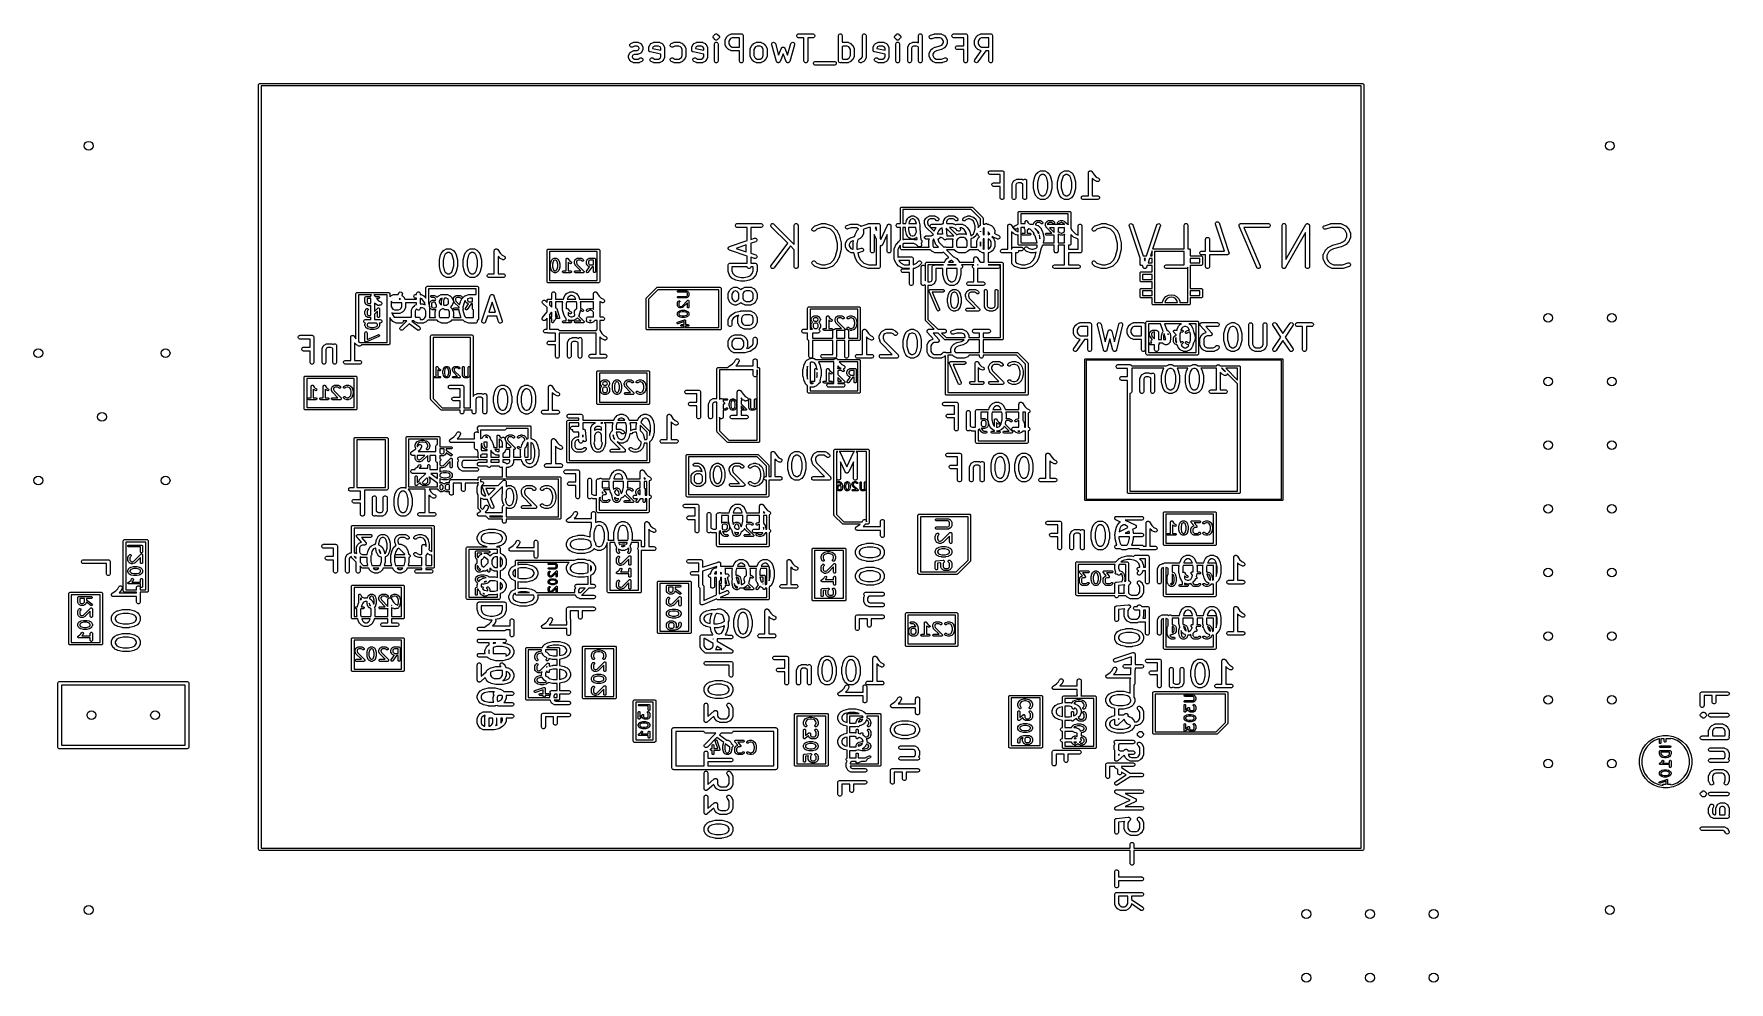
# Model space of a CAD drawing. Header units: inches. Extents: x 0.31 to 2.98, y 0.29 to 1.78.
import ezdxf

# ---------------------------------------------------------------- set-up
doc = ezdxf.new("R2010")
doc.units = ezdxf.units.IN
doc.header["$MEASUREMENT"] = 0
doc.layers.add('BLACK', color=250, linetype='CONTINUOUS')

msp = doc.modelspace()

# ---------------------------------------------------------------- linework, layer by layer
at = {"layer": 'BLACK', "linetype": 'CONTINUOUS'}
for p, q in [((1.25, 1.758), (1.2503, 1.7591)), ((1.25, 1.7569), (1.25, 1.758)), ((1.2503, 1.7591), (1.2511, 1.76)), ((1.2511, 1.76), (1.2516, 1.7603)), ((1.2516, 1.7603), (1.2553, 1.7622)), ((1.2553, 1.7622), (1.2559, 1.7624)), ((1.2559, 1.7624), (1.256, 1.7624)), ((1.256, 1.7624), (1.2561, 1.7624)), ((1.2561, 1.7624), (1.2566, 1.7625)), ((1.2566, 1.7625), (1.2623, 1.7625)), ((1.2623, 1.7625), (1.2628, 1.7624)), ((1.2628, 1.7624), (1.2629, 1.7624)), ((1.2629, 1.7624), (1.263, 1.7624)), ((1.263, 1.7624), (1.2636, 1.7622)), ((1.2636, 1.7622), (1.2673, 1.7603)), ((1.2673, 1.7603), (1.2674, 1.7602)), ((1.2674, 1.7602), (1.2675, 1.7602)), ((1.2675, 1.7602), (1.2675, 1.7602)), ((1.2675, 1.7602), (1.2678, 1.76)), ((1.2678, 1.76), (1.2681, 1.7597)), ((1.2681, 1.7597), (1.2683, 1.7595)), ((1.2683, 1.7595), (1.2685, 1.7592)), ((1.2685, 1.7592), (1.2686, 1.7591)), ((1.2686, 1.7591), (1.2686, 1.7591)), ((1.2686, 1.7591), (1.2687, 1.759)), ((1.2687, 1.759), (1.2705, 1.7552)), ((1.2802, 1.7552), (1.2821, 1.759)), ((1.2821, 1.759), (1.2822, 1.7591)), ((1.2822, 1.7592), (1.2824, 1.7595)), ((1.2822, 1.7591), (1.2822, 1.7592)), ((1.2822, 1.7591), (1.2822, 1.7591)), ((1.2824, 1.7595), (1.2827, 1.7597)), ((1.2827, 1.7597), (1.2829, 1.76)), ((1.2829, 1.76), (1.2832, 1.7602)), ((1.2832, 1.7602), (1.2833, 1.7602)), ((1.2833, 1.7602), (1.2834, 1.7603)), ((1.2833, 1.7602), (1.2833, 1.7602)), ((1.2834, 1.7603), (1.2872, 1.7622)), ((1.2872, 1.7622), (1.2877, 1.7624)), ((1.2877, 1.7624), (1.2878, 1.7624)), ((1.2878, 1.7624), (1.2879, 1.7624)), ((1.2879, 1.7624), (1.2885, 1.7625)), ((1.2885, 1.7625), (1.296, 1.7625)), ((1.296, 1.7625), (1.2966, 1.7624)), ((1.2966, 1.7624), (1.2967, 1.7624)), ((1.2967, 1.7624), (1.2968, 1.7624)), ((1.2968, 1.7624), (1.2973, 1.7622)), ((1.2973, 1.7622), (1.3011, 1.7603)), ((1.3011, 1.7603), (1.3012, 1.7602)), ((1.3012, 1.7602), (1.3012, 1.7602)), ((1.3012, 1.7602), (1.3013, 1.7602)), ((1.3013, 1.7602), (1.3016, 1.76)), ((1.3016, 1.76), (1.3018, 1.7597)), ((1.3018, 1.7597), (1.3021, 1.7595)), ((1.3021, 1.7595), (1.3023, 1.7592)), ((1.3023, 1.7592), (1.3023, 1.7591)), ((1.3023, 1.7591), (1.3023, 1.7591)), ((1.3023, 1.7591), (1.3024, 1.759)), ((1.3024, 1.759), (1.3043, 1.7552)), ((1.3137, 1.758), (1.3141, 1.7591)), ((1.3138, 1.7569), (1.3137, 1.758)), ((1.3141, 1.7591), (1.3148, 1.76)), ((1.3148, 1.76), (1.3153, 1.7603)), ((1.3153, 1.7603), (1.3191, 1.7622)), ((1.3191, 1.7622), (1.3196, 1.7624)), ((1.3196, 1.7624), (1.3197, 1.7624)), ((1.3197, 1.7624), (1.3198, 1.7624)), ((1.3198, 1.7624), (1.3204, 1.7625)), ((1.3204, 1.7625), (1.3279, 1.7625)), ((1.3279, 1.7625), (1.3285, 1.7624)), ((1.3285, 1.7624), (1.3286, 1.7624)), ((1.3286, 1.7624), (1.3287, 1.7624)), ((1.3287, 1.7624), (1.3292, 1.7622)), ((1.3292, 1.7622), (1.3329, 1.7603)), ((1.3329, 1.7603), (1.3332, 1.7601)), ((1.3332, 1.7601), (1.3333, 1.7601)), ((1.3333, 1.7601), (1.3333, 1.76)), ((1.3333, 1.76), (1.3334, 1.76)), ((1.3334, 1.76), (1.3335, 1.7599)), ((1.3335, 1.7599), (1.3337, 1.7597)), ((1.3337, 1.7597), (1.3356, 1.7579)), ((1.3356, 1.7579), (1.3358, 1.7576)), ((1.3477, 1.7552), (1.3496, 1.759)), ((1.3496, 1.759), (1.3497, 1.7591)), ((1.3497, 1.7592), (1.3499, 1.7595)), ((1.3497, 1.7591), (1.3497, 1.7592)), ((1.3497, 1.7591), (1.3497, 1.7591)), ((1.3499, 1.7595), (1.3502, 1.7597)), ((1.3502, 1.7597), (1.3504, 1.76)), ((1.3504, 1.76), (1.3507, 1.7602)), ((1.3507, 1.7602), (1.3508, 1.7602)), ((1.3508, 1.7602), (1.3509, 1.7603)), ((1.3508, 1.7602), (1.3508, 1.7602)), ((1.3509, 1.7603), (1.3547, 1.7622)), ((1.3547, 1.7622), (1.3552, 1.7624)), ((1.3552, 1.7624), (1.3553, 1.7624)), ((1.3553, 1.7624), (1.3554, 1.7624)), ((1.3554, 1.7624), (1.356, 1.7625)), ((1.356, 1.7625), (1.3635, 1.7625)), ((1.3635, 1.7625), (1.3641, 1.7624)), ((1.3641, 1.7624), (1.3642, 1.7624)), ((1.3642, 1.7624), (1.3643, 1.7624)), ((1.3643, 1.7624), (1.3648, 1.7622)), ((1.3648, 1.7622), (1.3686, 1.7603)), ((1.3686, 1.7603), (1.3687, 1.7602)), ((1.3687, 1.7602), (1.3687, 1.7602)), ((1.3687, 1.7602), (1.3688, 1.7602)), ((1.3688, 1.7602), (1.3691, 1.76)), ((1.3691, 1.76), (1.3693, 1.7597)), ((1.3693, 1.7597), (1.3696, 1.7595)), ((1.3696, 1.7595), (1.3698, 1.7592)), ((1.3698, 1.7592), (1.3698, 1.7591)), ((1.3698, 1.7591), (1.3698, 1.7591)), ((1.3698, 1.7591), (1.3699, 1.759)), ((1.3699, 1.759), (1.3718, 1.7552)), ((1.3812, 1.7713), (1.3817, 1.7724)), ((1.3812, 1.7702), (1.3812, 1.7713)), ((1.3817, 1.7691), (1.3812, 1.7702)), ((1.3817, 1.7724), (1.382, 1.7729)), ((1.382, 1.7687), (1.3817, 1.7691)), ((1.382, 1.7729), (1.3839, 1.7747)), ((1.3839, 1.7668), (1.382, 1.7687)), ((1.383, 1.7595), (1.3831, 1.7601)), ((1.383, 1.7333), (1.383, 1.7595)), ((1.3831, 1.7601), (1.3835, 1.7612)), ((1.3835, 1.7612), (1.3844, 1.762)), ((1.3839, 1.7747), (1.3844, 1.7751)), ((1.3844, 1.7664), (1.3839, 1.7668)), ((1.3844, 1.7751), (1.3854, 1.7755)), ((1.3854, 1.766), (1.3844, 1.7664)), ((1.3844, 1.762), (1.3854, 1.7624)), ((1.3854, 1.7755), (1.3866, 1.7755)), ((1.3866, 1.766), (1.3854, 1.766)), ((1.3854, 1.766), (1.3854, 1.766)), ((1.3854, 1.7624), (1.3866, 1.7624)), ((1.3866, 1.7755), (1.3866, 1.7755)), ((1.3866, 1.7755), (1.3876, 1.7751)), ((1.3876, 1.7664), (1.3866, 1.766)), ((1.3866, 1.766), (1.3866, 1.766)), ((1.3866, 1.7624), (1.3876, 1.762)), ((1.3876, 1.7751), (1.3881, 1.7747)), ((1.3881, 1.7668), (1.3876, 1.7664)), ((1.3876, 1.762), (1.3885, 1.7612)), ((1.3881, 1.7747), (1.39, 1.7729)), ((1.39, 1.7687), (1.3881, 1.7668)), ((1.3885, 1.7612), (1.3889, 1.7601)), ((1.3889, 1.7601), (1.3889, 1.7595)), ((1.3889, 1.7595), (1.3889, 1.7333)), ((1.39, 1.7729), (1.3903, 1.7724)), ((1.3903, 1.7691), (1.39, 1.7687)), ((1.3903, 1.7724), (1.3906, 1.7719)), ((1.3908, 1.7702), (1.3903, 1.7691)), ((1.3906, 1.7719), (1.3908, 1.7713)), ((1.3908, 1.7713), (1.3908, 1.7702)), ((1.3999, 1.7651), (1.4, 1.7657)), ((1.3999, 1.7595), (1.3999, 1.7651)), ((1.4, 1.7589), (1.3999, 1.7595)), ((1.4, 1.7659), (1.4002, 1.7665)), ((1.4, 1.7658), (1.4, 1.7659)), ((1.4, 1.7657), (1.4, 1.7658)), ((1.4, 1.7588), (1.4, 1.7589)), ((1.4, 1.7587), (1.4, 1.7588)), ((1.4002, 1.7582), (1.4, 1.7587)), ((1.4002, 1.7665), (1.4021, 1.7702)), ((1.4021, 1.7545), (1.4002, 1.7582)), ((1.4021, 1.7702), (1.4023, 1.7705)), ((1.4023, 1.7705), (1.4024, 1.7706)), ((1.4023, 1.7705), (1.4023, 1.7705)), ((1.4024, 1.7707), (1.4025, 1.7708)), ((1.4024, 1.7706), (1.4024, 1.7707)), ((1.4025, 1.7708), (1.4027, 1.771)), ((1.4027, 1.771), (1.4045, 1.7729)), ((1.4045, 1.7729), (1.4048, 1.773)), ((1.4048, 1.7731), (1.4049, 1.7732)), ((1.4048, 1.773), (1.4048, 1.7731)), ((1.4049, 1.7732), (1.405, 1.7732)), ((1.405, 1.7733), (1.4053, 1.7734)), ((1.405, 1.7732), (1.405, 1.7733)), ((1.4053, 1.7734), (1.409, 1.7753)), ((1.4072, 1.7671), (1.4058, 1.7644)), ((1.4058, 1.7644), (1.4058, 1.7602)), ((1.4058, 1.7602), (1.4072, 1.7575)), ((1.4084, 1.7683), (1.4072, 1.7671)), ((1.4111, 1.7697), (1.4084, 1.7683)), ((1.409, 1.7753), (1.4096, 1.7755)), ((1.4096, 1.7755), (1.4097, 1.7755)), ((1.4097, 1.7755), (1.4098, 1.7755)), ((1.4098, 1.7755), (1.4104, 1.7756)), ((1.4104, 1.7756), (1.4254, 1.7756)), ((1.4224, 1.7697), (1.4111, 1.7697)), ((1.4224, 1.755), (1.4224, 1.7697)), ((1.4254, 1.7756), (1.4259, 1.7755)), ((1.4259, 1.7755), (1.427, 1.7751)), ((1.427, 1.7751), (1.4278, 1.7743)), ((1.4278, 1.7743), (1.4283, 1.7732)), ((1.4283, 1.7732), (1.4283, 1.7726)), ((1.4283, 1.7726), (1.4283, 1.7333)), ((1.4418, 1.7576), (1.442, 1.7579)), ((1.442, 1.7579), (1.4439, 1.7597)), ((1.4439, 1.7597), (1.4441, 1.7599)), ((1.4441, 1.7599), (1.4442, 1.76)), ((1.4442, 1.76), (1.4443, 1.76)), ((1.4443, 1.76), (1.4443, 1.7601)), ((1.4443, 1.7601), (1.4444, 1.7601)), ((1.4444, 1.7601), (1.4447, 1.7603)), ((1.4447, 1.7603), (1.4484, 1.7622)), ((1.4484, 1.7622), (1.449, 1.7624)), ((1.449, 1.7624), (1.4491, 1.7624)), ((1.4491, 1.7624), (1.4492, 1.7624)), ((1.4492, 1.7624), (1.4497, 1.7625)), ((1.4497, 1.7625), (1.4554, 1.7625)), ((1.4554, 1.7625), (1.4559, 1.7624)), ((1.4559, 1.7624), (1.456, 1.7624)), ((1.456, 1.7624), (1.4561, 1.7624)), ((1.4561, 1.7624), (1.4567, 1.7622)), ((1.4567, 1.7622), (1.4604, 1.7603)), ((1.4604, 1.7603), (1.4607, 1.7601)), ((1.4607, 1.7601), (1.4608, 1.7601)), ((1.4608, 1.7601), (1.4608, 1.76)), ((1.4608, 1.76), (1.4609, 1.76)), ((1.4609, 1.76), (1.461, 1.7599)), ((1.461, 1.7599), (1.4612, 1.7597)), ((1.4612, 1.7597), (1.4631, 1.7579)), ((1.4631, 1.7579), (1.4633, 1.7576)), ((1.473, 1.7593), (1.4732, 1.7604)), ((1.4731, 1.7587), (1.473, 1.7593)), ((1.4806, 1.7325), (1.4731, 1.7587)), ((1.4732, 1.7604), (1.4737, 1.7614)), ((1.4737, 1.7614), (1.4746, 1.7621)), ((1.4746, 1.7621), (1.4757, 1.7625)), ((1.4757, 1.7625), (1.4769, 1.7623)), ((1.4769, 1.7623), (1.4779, 1.7618)), ((1.4779, 1.7618), (1.4786, 1.7609)), ((1.4786, 1.7609), (1.4788, 1.7603)), ((1.4788, 1.7603), (1.4839, 1.7424)), ((1.498, 1.7424), (1.5031, 1.7603)), ((1.5088, 1.7587), (1.5013, 1.7325)), ((1.5031, 1.7603), (1.5034, 1.7609)), ((1.5034, 1.7609), (1.5041, 1.7618)), ((1.5041, 1.7618), (1.5051, 1.7623)), ((1.5051, 1.7623), (1.5062, 1.7625)), ((1.5062, 1.7625), (1.5073, 1.7621)), ((1.5073, 1.7621), (1.5082, 1.7614)), ((1.5082, 1.7614), (1.5088, 1.7604)), ((1.5088, 1.7604), (1.5089, 1.7593)), ((1.5089, 1.7593), (1.5088, 1.7587)), ((1.5125, 1.7732), (1.5129, 1.7743)), ((1.5125, 1.7721), (1.5125, 1.7732)), ((1.5129, 1.771), (1.5125, 1.7721)), ((1.5129, 1.7743), (1.5137, 1.7751)), ((1.5137, 1.7702), (1.5129, 1.771)), ((1.5137, 1.7751), (1.5148, 1.7755)), ((1.5148, 1.7697), (1.5137, 1.7702)), ((1.5148, 1.7755), (1.5154, 1.7756)), ((1.5154, 1.7697), (1.5148, 1.7697)), ((1.5154, 1.7756), (1.5379, 1.7756)), ((1.5237, 1.7697), (1.5154, 1.7697)), ((1.5237, 1.7333), (1.5237, 1.7697)), ((1.5379, 1.7697), (1.5296, 1.7697)), ((1.5296, 1.7697), (1.5296, 1.7333)), ((1.5379, 1.7756), (1.5384, 1.7755)), ((1.5384, 1.7697), (1.5379, 1.7697)), ((1.5384, 1.7755), (1.5395, 1.7751)), ((1.5395, 1.7702), (1.5384, 1.7697)), ((1.5395, 1.7751), (1.5403, 1.7743)), ((1.5403, 1.771), (1.5395, 1.7702)), ((1.5403, 1.7743), (1.5407, 1.7732)), ((1.5407, 1.7721), (1.5403, 1.771)), ((1.5407, 1.7732), (1.5407, 1.7721)), ((1.578, 1.7726), (1.5781, 1.7732)), ((1.578, 1.7333), (1.578, 1.7726)), ((1.5781, 1.7732), (1.5785, 1.7743)), ((1.5785, 1.7743), (1.5793, 1.7751)), ((1.5793, 1.7751), (1.5804, 1.7755)), ((1.5804, 1.7755), (1.5815, 1.7755)), ((1.5815, 1.7755), (1.5826, 1.7751)), ((1.5826, 1.7751), (1.5834, 1.7743)), ((1.5834, 1.7743), (1.5839, 1.7732)), ((1.5839, 1.7732), (1.5839, 1.7726)), ((1.5839, 1.7726), (1.5839, 1.7624)), ((1.5839, 1.7624), (1.5839, 1.7624)), ((1.5839, 1.7624), (1.584, 1.7624)), ((1.584, 1.7624), (1.5841, 1.7624)), ((1.5841, 1.7624), (1.5847, 1.7625)), ((1.5847, 1.7625), (1.5922, 1.7625)), ((1.5922, 1.7625), (1.5928, 1.7624)), ((1.5928, 1.7624), (1.5929, 1.7624)), ((1.5929, 1.7624), (1.593, 1.7624)), ((1.593, 1.7624), (1.5935, 1.7622)), ((1.5935, 1.7622), (1.5973, 1.7603)), ((1.5973, 1.7603), (1.5975, 1.7601)), ((1.5975, 1.7601), (1.5976, 1.7601)), ((1.5976, 1.7601), (1.5977, 1.76)), ((1.5977, 1.76), (1.5978, 1.76)), ((1.5978, 1.76), (1.5978, 1.7599)), ((1.5978, 1.7599), (1.5981, 1.7597)), ((1.5981, 1.7597), (1.5999, 1.7579)), ((1.5999, 1.7579), (1.6001, 1.7576)), ((1.6155, 1.7726), (1.6156, 1.7732)), ((1.6155, 1.7396), (1.6155, 1.7726)), ((1.6156, 1.7732), (1.616, 1.7743)), ((1.616, 1.7743), (1.6168, 1.7751)), ((1.6168, 1.7751), (1.6179, 1.7755)), ((1.6179, 1.7755), (1.619, 1.7755)), ((1.619, 1.7755), (1.6201, 1.7751)), ((1.6201, 1.7751), (1.6209, 1.7743)), ((1.6209, 1.7743), (1.6214, 1.7732)), ((1.6214, 1.7732), (1.6214, 1.7726)), ((1.6214, 1.7726), (1.6214, 1.7389)), ((1.6327, 1.7552), (1.6346, 1.759)), ((1.6346, 1.7591), (1.6347, 1.7592)), ((1.6346, 1.759), (1.6346, 1.7591)), ((1.6346, 1.7591), (1.6346, 1.7591)), ((1.6347, 1.7592), (1.6349, 1.7595)), ((1.6349, 1.7595), (1.6352, 1.7597)), ((1.6352, 1.7597), (1.6354, 1.76)), ((1.6354, 1.76), (1.6357, 1.7602)), ((1.6357, 1.7602), (1.6358, 1.7602)), ((1.6358, 1.7602), (1.6359, 1.7603)), ((1.6358, 1.7602), (1.6358, 1.7602)), ((1.6359, 1.7603), (1.6396, 1.7622)), ((1.6396, 1.7622), (1.6402, 1.7624)), ((1.6402, 1.7624), (1.6403, 1.7624)), ((1.6403, 1.7624), (1.6404, 1.7624)), ((1.6404, 1.7624), (1.641, 1.7625)), ((1.641, 1.7625), (1.6485, 1.7625)), ((1.6485, 1.7625), (1.649, 1.7624)), ((1.649, 1.7624), (1.6491, 1.7624)), ((1.6491, 1.7624), (1.6492, 1.7624)), ((1.6492, 1.7624), (1.6498, 1.7622)), ((1.6498, 1.7622), (1.6535, 1.7603)), ((1.6535, 1.7603), (1.6536, 1.7602)), ((1.6536, 1.7602), (1.6537, 1.7602)), ((1.6537, 1.7602), (1.6537, 1.7602)), ((1.6537, 1.7602), (1.654, 1.76)), ((1.654, 1.76), (1.6543, 1.7597)), ((1.6543, 1.7597), (1.6545, 1.7595)), ((1.6545, 1.7595), (1.6547, 1.7592)), ((1.6547, 1.7592), (1.6548, 1.7591)), ((1.6548, 1.7591), (1.6548, 1.7591)), ((1.6548, 1.7591), (1.6549, 1.759)), ((1.6549, 1.759), (1.6567, 1.7552)), ((1.6662, 1.7713), (1.6666, 1.7724)), ((1.6662, 1.7702), (1.6662, 1.7713)), ((1.6666, 1.7691), (1.6662, 1.7702)), ((1.6666, 1.7724), (1.667, 1.7729)), ((1.667, 1.7687), (1.6666, 1.7691)), ((1.667, 1.7729), (1.6689, 1.7747)), ((1.6689, 1.7668), (1.667, 1.7687)), ((1.668, 1.7595), (1.6681, 1.7601)), ((1.668, 1.7333), (1.668, 1.7595)), ((1.6681, 1.7601), (1.6685, 1.7612)), ((1.6685, 1.7612), (1.6693, 1.762)), ((1.6689, 1.7747), (1.6693, 1.7751)), ((1.6693, 1.7664), (1.6689, 1.7668)), ((1.6693, 1.7751), (1.6704, 1.7755)), ((1.6704, 1.766), (1.6693, 1.7664)), ((1.6693, 1.762), (1.6704, 1.7624)), ((1.6704, 1.7755), (1.6715, 1.7755)), ((1.6715, 1.766), (1.6704, 1.766)), ((1.6704, 1.766), (1.6704, 1.766)), ((1.6704, 1.7624), (1.6715, 1.7624)), ((1.6715, 1.7755), (1.6715, 1.7755)), ((1.6715, 1.7755), (1.6726, 1.7751)), ((1.6726, 1.7664), (1.6715, 1.766)), ((1.6715, 1.766), (1.6715, 1.766)), ((1.6715, 1.7624), (1.6726, 1.762)), ((1.6726, 1.7751), (1.673, 1.7747)), ((1.673, 1.7668), (1.6726, 1.7664)), ((1.6726, 1.762), (1.6734, 1.7612)), ((1.673, 1.7747), (1.6749, 1.7729)), ((1.6749, 1.7687), (1.673, 1.7668)), ((1.6734, 1.7612), (1.6739, 1.7601)), ((1.6739, 1.7601), (1.6739, 1.7595)), ((1.6739, 1.7595), (1.6739, 1.7333)), ((1.6749, 1.7729), (1.6753, 1.7724)), ((1.6753, 1.7691), (1.6749, 1.7687)), ((1.6753, 1.7724), (1.6755, 1.7719)), ((1.6757, 1.7702), (1.6753, 1.7691)), ((1.6755, 1.7719), (1.6757, 1.7713)), ((1.6757, 1.7713), (1.6757, 1.7702)), ((1.6871, 1.7552), (1.6889, 1.759)), ((1.6889, 1.759), (1.689, 1.7591)), ((1.689, 1.7591), (1.6891, 1.7592)), ((1.689, 1.7591), (1.689, 1.7591)), ((1.6891, 1.7592), (1.6892, 1.7595)), ((1.6892, 1.7595), (1.6895, 1.7597)), ((1.6895, 1.7597), (1.6898, 1.76)), ((1.6898, 1.76), (1.6901, 1.7602)), ((1.6901, 1.7602), (1.6901, 1.7602)), ((1.6901, 1.7602), (1.6902, 1.7602)), ((1.6902, 1.7602), (1.6903, 1.7603)), ((1.6903, 1.7603), (1.694, 1.7622)), ((1.694, 1.7622), (1.6946, 1.7624)), ((1.6946, 1.7624), (1.6947, 1.7624)), ((1.6947, 1.7624), (1.6948, 1.7624)), ((1.6948, 1.7624), (1.6953, 1.7625)), ((1.6953, 1.7625), (1.701, 1.7625)), ((1.701, 1.7625), (1.7015, 1.7624)), ((1.7015, 1.7624), (1.7016, 1.7624)), ((1.7016, 1.7624), (1.7017, 1.7624)), ((1.7017, 1.7624), (1.7023, 1.7622)), ((1.7023, 1.7622), (1.7036, 1.7615)), ((1.7036, 1.7726), (1.7037, 1.7732)), ((1.7036, 1.7615), (1.7036, 1.7726)), ((1.7037, 1.7732), (1.7041, 1.7743)), ((1.7041, 1.7743), (1.7049, 1.7751)), ((1.7049, 1.7751), (1.706, 1.7755)), ((1.706, 1.7755), (1.7072, 1.7755)), ((1.7072, 1.7755), (1.7082, 1.7751)), ((1.7082, 1.7751), (1.709, 1.7743)), ((1.709, 1.7743), (1.7095, 1.7732)), ((1.7095, 1.7732), (1.7095, 1.7726)), ((1.7095, 1.7726), (1.7095, 1.7333)), ((1.7205, 1.7704), (1.7206, 1.7716)), ((1.7209, 1.7693), (1.7205, 1.7704)), ((1.7206, 1.7716), (1.7211, 1.7726)), ((1.7216, 1.7684), (1.7209, 1.7693)), ((1.7211, 1.7726), (1.722, 1.7733)), ((1.7227, 1.7679), (1.7216, 1.7684)), ((1.722, 1.7733), (1.7225, 1.7736)), ((1.7225, 1.7736), (1.7281, 1.7754)), ((1.7238, 1.7678), (1.7227, 1.7679)), ((1.7244, 1.768), (1.7238, 1.7678)), ((1.7296, 1.7697), (1.7244, 1.768)), ((1.7281, 1.7754), (1.7284, 1.7755)), ((1.7284, 1.7755), (1.7285, 1.7755)), ((1.7285, 1.7755), (1.7286, 1.7756)), ((1.7286, 1.7756), (1.7287, 1.7756)), ((1.7287, 1.7756), (1.7288, 1.7756)), ((1.7288, 1.7756), (1.7291, 1.7756)), ((1.7291, 1.7756), (1.7385, 1.7756)), ((1.7378, 1.7697), (1.7296, 1.7697)), ((1.7374, 1.7567), (1.7405, 1.7582)), ((1.7405, 1.7683), (1.7378, 1.7697)), ((1.7385, 1.7756), (1.739, 1.7755)), ((1.739, 1.7755), (1.7391, 1.7755)), ((1.7391, 1.7755), (1.7392, 1.7755)), ((1.7392, 1.7755), (1.7398, 1.7753)), ((1.7398, 1.7753), (1.7435, 1.7734)), ((1.7416, 1.7671), (1.7405, 1.7683)), ((1.7405, 1.7582), (1.7416, 1.7594)), ((1.743, 1.7644), (1.7416, 1.7671)), ((1.7416, 1.7594), (1.743, 1.7621)), ((1.743, 1.7621), (1.743, 1.7644)), ((1.7435, 1.7734), (1.7438, 1.7733)), ((1.7438, 1.7733), (1.7438, 1.7732)), ((1.7438, 1.7732), (1.7439, 1.7732)), ((1.7439, 1.7732), (1.744, 1.7731)), ((1.744, 1.7731), (1.7441, 1.773)), ((1.7441, 1.773), (1.7443, 1.7729)), ((1.7443, 1.7729), (1.7462, 1.771)), ((1.7462, 1.771), (1.7463, 1.7708)), ((1.7463, 1.7708), (1.7464, 1.7707)), ((1.7464, 1.7707), (1.7465, 1.7706)), ((1.7465, 1.7706), (1.7465, 1.7705)), ((1.7465, 1.7705), (1.7466, 1.7705)), ((1.7466, 1.7705), (1.7467, 1.7702)), ((1.7467, 1.7702), (1.7486, 1.7665)), ((1.7486, 1.7601), (1.7467, 1.7563)), ((1.7486, 1.7665), (1.7488, 1.7659)), ((1.7488, 1.7606), (1.7486, 1.7601)), ((1.7488, 1.7659), (1.7488, 1.7658)), ((1.7488, 1.7658), (1.7488, 1.7657)), ((1.7488, 1.7657), (1.7489, 1.7651)), ((1.7489, 1.7614), (1.7488, 1.7608)), ((1.7488, 1.7608), (1.7488, 1.7607)), ((1.7488, 1.7607), (1.7488, 1.7606)), ((1.7489, 1.7651), (1.7489, 1.7614)), ((1.7562, 1.7732), (1.7566, 1.7743)), ((1.7562, 1.7721), (1.7562, 1.7732)), ((1.7566, 1.771), (1.7562, 1.7721)), ((1.7566, 1.7743), (1.7574, 1.7751)), ((1.7574, 1.7702), (1.7566, 1.771)), ((1.7574, 1.7751), (1.7585, 1.7755)), ((1.7585, 1.7697), (1.7574, 1.7702)), ((1.7585, 1.7755), (1.7591, 1.7756)), ((1.7591, 1.7697), (1.7585, 1.7697)), ((1.7591, 1.7756), (1.7778, 1.7756)), ((1.7749, 1.7697), (1.7591, 1.7697)), ((1.7749, 1.7569), (1.7749, 1.7697)), ((1.7778, 1.7756), (1.7784, 1.7755)), ((1.7784, 1.7755), (1.7795, 1.7751)), ((1.7795, 1.7751), (1.7803, 1.7743)), ((1.7803, 1.7743), (1.7807, 1.7732)), ((1.7807, 1.7732), (1.7808, 1.7726)), ((1.7808, 1.7726), (1.7808, 1.7333)), ((1.7917, 1.7651), (1.7918, 1.7657)), ((1.7917, 1.7595), (1.7917, 1.7651)), ((1.7918, 1.7589), (1.7917, 1.7595)), ((1.7918, 1.7659), (1.7921, 1.7665)), ((1.7918, 1.7658), (1.7918, 1.7659)), ((1.7918, 1.7657), (1.7918, 1.7658)), ((1.7918, 1.7588), (1.7918, 1.7589)), ((1.7918, 1.7587), (1.7918, 1.7588)), ((1.7921, 1.7582), (1.7918, 1.7587)), ((1.7921, 1.7665), (1.7939, 1.7702)), ((1.7939, 1.7545), (1.7921, 1.7582)), ((1.7939, 1.7702), (1.7941, 1.7705)), ((1.7941, 1.7705), (1.7942, 1.7706)), ((1.7941, 1.7705), (1.7941, 1.7705)), ((1.7942, 1.7707), (1.7943, 1.7708)), ((1.7942, 1.7706), (1.7942, 1.7707)), ((1.7943, 1.7708), (1.7945, 1.771)), ((1.7945, 1.771), (1.7964, 1.7729)), ((1.7964, 1.7729), (1.7966, 1.773)), ((1.7966, 1.7731), (1.7967, 1.7732)), ((1.7966, 1.773), (1.7966, 1.7731)), ((1.7967, 1.7732), (1.7968, 1.7732)), ((1.7968, 1.7732), (1.7969, 1.7733)), ((1.7969, 1.7733), (1.7971, 1.7734)), ((1.7971, 1.7734), (1.8009, 1.7753)), ((1.799, 1.7671), (1.7976, 1.7644)), ((1.7976, 1.7644), (1.7976, 1.7602)), ((1.7976, 1.7602), (1.799, 1.7575)), ((1.8002, 1.7683), (1.799, 1.7671)), ((1.8029, 1.7697), (1.8002, 1.7683)), ((1.8009, 1.7753), (1.8014, 1.7755)), ((1.8014, 1.7755), (1.8015, 1.7755)), ((1.8015, 1.7755), (1.8016, 1.7755)), ((1.8016, 1.7755), (1.8022, 1.7756)), ((1.8022, 1.7756), (1.8172, 1.7756)), ((1.8142, 1.7697), (1.8029, 1.7697)), ((1.8142, 1.755), (1.8142, 1.7697)), ((1.8172, 1.7756), (1.8178, 1.7755)), ((1.8178, 1.7755), (1.8188, 1.7751)), ((1.8188, 1.7751), (1.8196, 1.7743)), ((1.8196, 1.7743), (1.8201, 1.7732)), ((1.8201, 1.7732), (1.8201, 1.7726)), ((1.8201, 1.7726), (1.8201, 1.7333)), ((1.2481, 1.7413), (1.2482, 1.7414)), ((1.2481, 1.7408), (1.2481, 1.7413)), ((1.2481, 1.7389), (1.2481, 1.7408)), ((1.2481, 1.7383), (1.2481, 1.7389)), ((1.2482, 1.7382), (1.2481, 1.7383)), ((1.2482, 1.7416), (1.2484, 1.7421)), ((1.2482, 1.7414), (1.2482, 1.7416)), ((1.2482, 1.7381), (1.2482, 1.7382)), ((1.2484, 1.7376), (1.2482, 1.7381)), ((1.2484, 1.7421), (1.2502, 1.7458)), ((1.2502, 1.7338), (1.2484, 1.7376)), ((1.2506, 1.7558), (1.25, 1.7569)), ((1.2502, 1.7458), (1.2503, 1.7459)), ((1.2503, 1.7337), (1.2502, 1.7338)), ((1.2503, 1.7459), (1.2503, 1.746)), ((1.2503, 1.746), (1.2504, 1.746)), ((1.2504, 1.7336), (1.2503, 1.7337)), ((1.2503, 1.7337), (1.2503, 1.7337)), ((1.2504, 1.746), (1.2506, 1.7463)), ((1.2506, 1.7333), (1.2504, 1.7336)), ((1.2514, 1.7551), (1.2506, 1.7558)), ((1.2506, 1.7463), (1.2508, 1.7466)), ((1.2508, 1.7331), (1.2506, 1.7333)), ((1.2508, 1.7466), (1.2511, 1.7469)), ((1.2511, 1.7328), (1.2508, 1.7331)), ((1.2511, 1.7469), (1.2514, 1.747)), ((1.2514, 1.7326), (1.2511, 1.7328)), ((1.2525, 1.7547), (1.2514, 1.7551)), ((1.2514, 1.747), (1.2514, 1.7471)), ((1.2514, 1.7471), (1.2515, 1.7471)), ((1.2515, 1.7326), (1.2514, 1.7326)), ((1.2514, 1.7326), (1.2514, 1.7326)), ((1.2515, 1.7471), (1.2516, 1.7472)), ((1.2516, 1.7325), (1.2515, 1.7326)), ((1.2516, 1.7472), (1.2553, 1.749)), ((1.2553, 1.7306), (1.2516, 1.7325)), ((1.2537, 1.7548), (1.2525, 1.7547)), ((1.2542, 1.755), (1.2537, 1.7548)), ((1.2551, 1.7423), (1.254, 1.7401)), ((1.254, 1.7401), (1.254, 1.7396)), ((1.254, 1.7396), (1.2551, 1.7374)), ((1.2573, 1.7566), (1.2542, 1.755)), ((1.2573, 1.7434), (1.2551, 1.7423)), ((1.2551, 1.7374), (1.2573, 1.7362)), ((1.2553, 1.749), (1.2559, 1.7492)), ((1.2559, 1.7492), (1.256, 1.7493)), ((1.256, 1.7493), (1.2561, 1.7493)), ((1.2561, 1.7493), (1.2566, 1.7494)), ((1.2566, 1.7494), (1.2616, 1.7494)), ((1.2616, 1.7566), (1.2573, 1.7566)), ((1.2623, 1.7434), (1.2573, 1.7434)), ((1.2573, 1.7362), (1.2634, 1.7362)), ((1.2638, 1.7554), (1.2616, 1.7566)), ((1.2616, 1.7494), (1.2638, 1.7505)), ((1.2628, 1.7435), (1.2623, 1.7434)), ((1.2629, 1.7435), (1.2628, 1.7435)), ((1.263, 1.7436), (1.2629, 1.7435)), ((1.2636, 1.7438), (1.263, 1.7436)), ((1.2634, 1.7362), (1.2666, 1.7378)), ((1.2673, 1.7456), (1.2636, 1.7438)), ((1.2649, 1.7532), (1.2638, 1.7554)), ((1.2638, 1.7505), (1.2649, 1.7527)), ((1.2649, 1.7527), (1.2649, 1.7532)), ((1.2692, 1.7325), (1.2655, 1.7306)), ((1.2666, 1.7378), (1.2671, 1.738)), ((1.2671, 1.738), (1.2683, 1.7381)), ((1.2674, 1.7457), (1.2673, 1.7456)), ((1.2675, 1.7457), (1.2674, 1.7457)), ((1.2678, 1.7459), (1.2675, 1.7458)), ((1.2675, 1.7458), (1.2675, 1.7457)), ((1.2681, 1.7462), (1.2678, 1.7459)), ((1.2683, 1.7465), (1.2681, 1.7462)), ((1.2685, 1.7468), (1.2683, 1.7465)), ((1.2683, 1.7381), (1.2693, 1.7377)), ((1.2686, 1.7468), (1.2685, 1.7468)), ((1.2687, 1.747), (1.2686, 1.7469)), ((1.2686, 1.7469), (1.2686, 1.7468)), ((1.2705, 1.7507), (1.2687, 1.747)), ((1.2697, 1.7328), (1.2692, 1.7325)), ((1.2693, 1.7377), (1.2702, 1.737)), ((1.2705, 1.7337), (1.2697, 1.7328)), ((1.2702, 1.737), (1.2707, 1.7359)), ((1.2705, 1.7552), (1.2707, 1.7547)), ((1.2707, 1.7512), (1.2705, 1.7507)), ((1.2708, 1.7348), (1.2705, 1.7337)), ((1.2707, 1.7547), (1.2707, 1.7546)), ((1.2707, 1.7546), (1.2708, 1.7545)), ((1.2708, 1.7514), (1.2707, 1.7513)), ((1.2707, 1.7513), (1.2707, 1.7512)), ((1.2707, 1.7359), (1.2708, 1.7348)), ((1.2708, 1.7545), (1.2708, 1.7539)), ((1.2708, 1.7539), (1.2708, 1.752)), ((1.2708, 1.752), (1.2708, 1.7514)), ((1.2799, 1.7539), (1.28, 1.7545)), ((1.2799, 1.7501), (1.2799, 1.7539)), ((1.28, 1.7496), (1.2799, 1.7501)), ((1.28, 1.7547), (1.2802, 1.7552)), ((1.28, 1.7546), (1.28, 1.7547)), ((1.28, 1.7545), (1.28, 1.7546)), ((1.2801, 1.7493), (1.28, 1.7496)), ((1.2802, 1.749), (1.2801, 1.7493)), ((1.2803, 1.7488), (1.2802, 1.749)), ((1.2804, 1.7485), (1.2803, 1.7488)), ((1.2806, 1.7483), (1.2804, 1.7485)), ((1.2808, 1.7481), (1.2806, 1.7483)), ((1.281, 1.7479), (1.2808, 1.7481)), ((1.2812, 1.7477), (1.281, 1.7479)), ((1.2815, 1.7476), (1.2812, 1.7477)), ((1.2818, 1.7474), (1.2815, 1.7476)), ((1.2823, 1.7473), (1.2818, 1.7474)), ((1.2818, 1.7348), (1.2819, 1.7359)), ((1.2822, 1.7337), (1.2818, 1.7348)), ((1.2819, 1.7359), (1.2824, 1.737)), ((1.2829, 1.7328), (1.2822, 1.7337)), ((1.2987, 1.744), (1.2823, 1.7473)), ((1.2824, 1.737), (1.2833, 1.7377)), ((1.2834, 1.7325), (1.2829, 1.7328)), ((1.2833, 1.7377), (1.2844, 1.7381)), ((1.2872, 1.7306), (1.2834, 1.7325)), ((1.2844, 1.7381), (1.2855, 1.738)), ((1.2855, 1.738), (1.2861, 1.7378)), ((1.287, 1.7554), (1.2858, 1.7532)), ((1.2858, 1.7532), (1.2858, 1.7526)), ((1.2858, 1.7526), (1.2987, 1.75)), ((1.2861, 1.7378), (1.2892, 1.7362)), ((1.2892, 1.7566), (1.287, 1.7554)), ((1.2953, 1.7566), (1.2892, 1.7566)), ((1.2892, 1.7362), (1.2953, 1.7362)), ((1.2976, 1.7554), (1.2953, 1.7566)), ((1.2953, 1.7362), (1.2976, 1.7374)), ((1.3011, 1.7325), (1.2973, 1.7306)), ((1.2987, 1.7532), (1.2976, 1.7554)), ((1.2976, 1.7374), (1.2987, 1.7396)), ((1.2987, 1.75), (1.2987, 1.7532)), ((1.2987, 1.7396), (1.2987, 1.744)), ((1.3012, 1.7326), (1.3011, 1.7325)), ((1.3013, 1.7326), (1.3012, 1.7326)), ((1.3012, 1.7326), (1.3012, 1.7326)), ((1.3016, 1.7328), (1.3013, 1.7326)), ((1.3018, 1.7331), (1.3016, 1.7328)), ((1.3021, 1.7333), (1.3018, 1.7331)), ((1.3023, 1.7336), (1.3021, 1.7333)), ((1.3024, 1.7338), (1.3023, 1.7337)), ((1.3023, 1.7337), (1.3023, 1.7337)), ((1.3023, 1.7337), (1.3023, 1.7336)), ((1.3043, 1.7376), (1.3024, 1.7338)), ((1.3043, 1.7552), (1.3045, 1.7547)), ((1.3045, 1.7381), (1.3043, 1.7376)), ((1.3045, 1.7547), (1.3045, 1.7546)), ((1.3045, 1.7546), (1.3045, 1.7545)), ((1.3045, 1.7545), (1.3046, 1.7539)), ((1.3046, 1.7389), (1.3045, 1.7383)), ((1.3045, 1.7383), (1.3045, 1.7382)), ((1.3045, 1.7382), (1.3045, 1.7381)), ((1.3046, 1.7539), (1.3046, 1.7389)), ((1.3137, 1.7348), (1.3138, 1.7359)), ((1.3141, 1.7337), (1.3137, 1.7348)), ((1.3143, 1.7558), (1.3138, 1.7569)), ((1.3138, 1.7359), (1.3143, 1.737)), ((1.3148, 1.7328), (1.3141, 1.7337)), ((1.3152, 1.7551), (1.3143, 1.7558)), ((1.3143, 1.737), (1.3152, 1.7377)), ((1.3153, 1.7325), (1.3148, 1.7328)), ((1.3163, 1.7547), (1.3152, 1.7551)), ((1.3152, 1.7377), (1.3163, 1.7381)), ((1.3191, 1.7306), (1.3153, 1.7325)), ((1.3174, 1.7548), (1.3163, 1.7547)), ((1.3163, 1.7381), (1.3174, 1.738)), ((1.3179, 1.755), (1.3174, 1.7548)), ((1.3174, 1.738), (1.3179, 1.7378)), ((1.3211, 1.7566), (1.3179, 1.755)), ((1.3179, 1.7378), (1.3211, 1.7362)), ((1.3272, 1.7566), (1.3211, 1.7566)), ((1.3211, 1.7362), (1.3272, 1.7362)), ((1.3299, 1.7552), (1.3272, 1.7566)), ((1.3272, 1.7362), (1.3299, 1.7376)), ((1.3329, 1.7325), (1.3292, 1.7306)), ((1.3311, 1.754), (1.3299, 1.7552)), ((1.3299, 1.7376), (1.3311, 1.7388)), ((1.3324, 1.7513), (1.3311, 1.754)), ((1.3311, 1.7388), (1.3324, 1.7415)), ((1.3324, 1.7415), (1.3324, 1.7513)), ((1.3332, 1.7327), (1.3329, 1.7325)), ((1.3333, 1.7327), (1.3332, 1.7327)), ((1.3334, 1.7328), (1.3333, 1.7328)), ((1.3333, 1.7328), (1.3333, 1.7327)), ((1.3335, 1.7329), (1.3334, 1.7328)), ((1.3337, 1.7331), (1.3335, 1.7329)), ((1.3356, 1.7349), (1.3337, 1.7331)), ((1.3358, 1.7352), (1.3356, 1.7349)), ((1.3358, 1.7576), (1.3358, 1.7576)), ((1.3358, 1.7576), (1.3359, 1.7575)), ((1.3359, 1.7353), (1.3358, 1.7352)), ((1.3358, 1.7352), (1.3358, 1.7352)), ((1.3359, 1.7575), (1.336, 1.7574)), ((1.336, 1.7354), (1.3359, 1.7353)), ((1.336, 1.7574), (1.336, 1.7573)), ((1.336, 1.7573), (1.3361, 1.7571)), ((1.3361, 1.7357), (1.336, 1.7355)), ((1.336, 1.7355), (1.336, 1.7354)), ((1.3361, 1.7571), (1.338, 1.7533)), ((1.338, 1.7395), (1.3361, 1.7357)), ((1.338, 1.7533), (1.3382, 1.7528)), ((1.3382, 1.74), (1.338, 1.7395)), ((1.3382, 1.7528), (1.3382, 1.7527)), ((1.3382, 1.7527), (1.3383, 1.7526)), ((1.3383, 1.7402), (1.3382, 1.7401)), ((1.3382, 1.7401), (1.3382, 1.74)), ((1.3383, 1.7526), (1.3383, 1.752)), ((1.3383, 1.752), (1.3383, 1.7408)), ((1.3383, 1.7408), (1.3383, 1.7402)), ((1.3474, 1.7539), (1.3475, 1.7545)), ((1.3474, 1.7501), (1.3474, 1.7539)), ((1.3475, 1.7496), (1.3474, 1.7501)), ((1.3475, 1.7547), (1.3477, 1.7552)), ((1.3475, 1.7546), (1.3475, 1.7547)), ((1.3475, 1.7545), (1.3475, 1.7546)), ((1.3476, 1.7493), (1.3475, 1.7496)), ((1.3476, 1.749), (1.3476, 1.7493)), ((1.3478, 1.7488), (1.3476, 1.749)), ((1.3479, 1.7485), (1.3478, 1.7488)), ((1.3481, 1.7483), (1.3479, 1.7485)), ((1.3483, 1.7481), (1.3481, 1.7483)), ((1.3485, 1.7479), (1.3483, 1.7481)), ((1.3487, 1.7477), (1.3485, 1.7479)), ((1.349, 1.7476), (1.3487, 1.7477)), ((1.3492, 1.7474), (1.349, 1.7476)), ((1.3498, 1.7473), (1.3492, 1.7474)), ((1.3493, 1.7348), (1.3494, 1.7359)), ((1.3497, 1.7337), (1.3493, 1.7348)), ((1.3494, 1.7359), (1.3499, 1.737)), ((1.3504, 1.7328), (1.3497, 1.7337)), ((1.3662, 1.744), (1.3498, 1.7473)), ((1.3499, 1.737), (1.3508, 1.7377)), ((1.3509, 1.7325), (1.3504, 1.7328)), ((1.3508, 1.7377), (1.3519, 1.7381)), ((1.3547, 1.7306), (1.3509, 1.7325)), ((1.3519, 1.7381), (1.353, 1.738)), ((1.353, 1.738), (1.3536, 1.7378)), ((1.3545, 1.7554), (1.3533, 1.7532)), ((1.3533, 1.7532), (1.3533, 1.7526)), ((1.3533, 1.7526), (1.3662, 1.75)), ((1.3536, 1.7378), (1.3567, 1.7362)), ((1.3567, 1.7566), (1.3545, 1.7554)), ((1.3628, 1.7566), (1.3567, 1.7566)), ((1.3567, 1.7362), (1.3628, 1.7362)), ((1.365, 1.7554), (1.3628, 1.7566)), ((1.3628, 1.7362), (1.365, 1.7374)), ((1.3686, 1.7325), (1.3648, 1.7306)), ((1.3662, 1.7532), (1.365, 1.7554)), ((1.365, 1.7374), (1.3662, 1.7396)), ((1.3662, 1.75), (1.3662, 1.7532)), ((1.3662, 1.7396), (1.3662, 1.744)), ((1.3687, 1.7326), (1.3686, 1.7325)), ((1.3688, 1.7326), (1.3687, 1.7326)), ((1.3687, 1.7326), (1.3687, 1.7326)), ((1.3691, 1.7328), (1.3688, 1.7326)), ((1.3693, 1.7331), (1.3691, 1.7328)), ((1.3696, 1.7333), (1.3693, 1.7331)), ((1.3698, 1.7336), (1.3696, 1.7333)), ((1.3699, 1.7338), (1.3698, 1.7337)), ((1.3698, 1.7337), (1.3698, 1.7337)), ((1.3698, 1.7337), (1.3698, 1.7336)), ((1.3718, 1.7376), (1.3699, 1.7338)), ((1.3718, 1.7552), (1.372, 1.7547)), ((1.372, 1.7381), (1.3718, 1.7376)), ((1.372, 1.7547), (1.372, 1.7546)), ((1.372, 1.7546), (1.372, 1.7545)), ((1.372, 1.7545), (1.3721, 1.7539)), ((1.3721, 1.7389), (1.372, 1.7383)), ((1.372, 1.7383), (1.372, 1.7382)), ((1.372, 1.7382), (1.372, 1.7381)), ((1.3721, 1.7539), (1.3721, 1.7389)), ((1.3831, 1.7327), (1.383, 1.7333)), ((1.3835, 1.7316), (1.3831, 1.7327)), ((1.3844, 1.7308), (1.3835, 1.7316)), ((1.3885, 1.7316), (1.3876, 1.7308)), ((1.3889, 1.7327), (1.3885, 1.7316)), ((1.3889, 1.7333), (1.3889, 1.7327)), ((1.4023, 1.7542), (1.4021, 1.7545)), ((1.4023, 1.7541), (1.4023, 1.7542)), ((1.4024, 1.7541), (1.4023, 1.7541)), ((1.4024, 1.754), (1.4024, 1.7541)), ((1.4025, 1.7539), (1.4024, 1.754)), ((1.4027, 1.7537), (1.4025, 1.7539)), ((1.4045, 1.7518), (1.4027, 1.7537)), ((1.4048, 1.7516), (1.4045, 1.7518)), ((1.4049, 1.7515), (1.4048, 1.7516)), ((1.4048, 1.7516), (1.4048, 1.7516)), ((1.405, 1.7514), (1.4049, 1.7515)), ((1.4053, 1.7513), (1.405, 1.7514)), ((1.405, 1.7514), (1.405, 1.7514)), ((1.409, 1.7494), (1.4053, 1.7513)), ((1.4072, 1.7575), (1.4084, 1.7563)), ((1.4084, 1.7563), (1.4111, 1.755)), ((1.4096, 1.7492), (1.409, 1.7494)), ((1.4097, 1.7492), (1.4096, 1.7492)), ((1.4098, 1.7491), (1.4097, 1.7492)), ((1.4104, 1.7491), (1.4098, 1.7491)), ((1.4224, 1.7491), (1.4104, 1.7491)), ((1.4111, 1.755), (1.4224, 1.755)), ((1.4224, 1.7333), (1.4224, 1.7491)), ((1.4225, 1.7327), (1.4224, 1.7333)), ((1.4229, 1.7316), (1.4225, 1.7327)), ((1.4237, 1.7308), (1.4229, 1.7316)), ((1.4278, 1.7316), (1.427, 1.7308)), ((1.4283, 1.7327), (1.4278, 1.7316)), ((1.4283, 1.7333), (1.4283, 1.7327)), ((1.4393, 1.7526), (1.4394, 1.7527)), ((1.4393, 1.752), (1.4393, 1.7526)), ((1.4393, 1.7408), (1.4393, 1.752)), ((1.4393, 1.7402), (1.4393, 1.7408)), ((1.4394, 1.7401), (1.4393, 1.7402)), ((1.4394, 1.7528), (1.4396, 1.7533)), ((1.4394, 1.7527), (1.4394, 1.7528)), ((1.4394, 1.74), (1.4394, 1.7401)), ((1.4396, 1.7395), (1.4394, 1.74)), ((1.4396, 1.7533), (1.4415, 1.7571)), ((1.4415, 1.7357), (1.4396, 1.7395)), ((1.4415, 1.7571), (1.4416, 1.7573)), ((1.4416, 1.7355), (1.4415, 1.7357)), ((1.4416, 1.7573), (1.4417, 1.7574)), ((1.4417, 1.7354), (1.4416, 1.7355)), ((1.4417, 1.7575), (1.4418, 1.7576)), ((1.4417, 1.7574), (1.4417, 1.7575)), ((1.4417, 1.7353), (1.4417, 1.7354)), ((1.4418, 1.7352), (1.4417, 1.7353)), ((1.4418, 1.7576), (1.4418, 1.7576)), ((1.442, 1.7349), (1.4418, 1.7352)), ((1.4418, 1.7352), (1.4418, 1.7352)), ((1.4439, 1.7331), (1.442, 1.7349)), ((1.4441, 1.7329), (1.4439, 1.7331)), ((1.4442, 1.7328), (1.4441, 1.7329)), ((1.4443, 1.7328), (1.4442, 1.7328)), ((1.4443, 1.7327), (1.4443, 1.7328)), ((1.4444, 1.7327), (1.4443, 1.7327)), ((1.4447, 1.7325), (1.4444, 1.7327)), ((1.4484, 1.7306), (1.4447, 1.7325)), ((1.4465, 1.754), (1.4452, 1.7513)), ((1.4452, 1.7513), (1.4452, 1.7415)), ((1.4452, 1.7415), (1.4465, 1.7388)), ((1.4477, 1.7552), (1.4465, 1.754)), ((1.4465, 1.7388), (1.4477, 1.7376)), ((1.4504, 1.7566), (1.4477, 1.7552)), ((1.4477, 1.7376), (1.4504, 1.7362)), ((1.4547, 1.7566), (1.4504, 1.7566)), ((1.4504, 1.7362), (1.4547, 1.7362)), ((1.4574, 1.7552), (1.4547, 1.7566)), ((1.4547, 1.7362), (1.4574, 1.7376)), ((1.4604, 1.7325), (1.4567, 1.7306)), ((1.4586, 1.754), (1.4574, 1.7552)), ((1.4574, 1.7376), (1.4586, 1.7388)), ((1.4599, 1.7513), (1.4586, 1.754)), ((1.4586, 1.7388), (1.4599, 1.7415)), ((1.4599, 1.7415), (1.4599, 1.7513)), ((1.4607, 1.7327), (1.4604, 1.7325)), ((1.4608, 1.7327), (1.4607, 1.7327)), ((1.4609, 1.7328), (1.4608, 1.7328)), ((1.4608, 1.7328), (1.4608, 1.7327)), ((1.461, 1.7329), (1.4609, 1.7328)), ((1.4612, 1.7331), (1.461, 1.7329)), ((1.4631, 1.7349), (1.4612, 1.7331)), ((1.4633, 1.7352), (1.4631, 1.7349)), ((1.4633, 1.7576), (1.4633, 1.7576)), ((1.4633, 1.7576), (1.4634, 1.7575)), ((1.4634, 1.7353), (1.4633, 1.7352)), ((1.4633, 1.7352), (1.4633, 1.7352)), ((1.4634, 1.7575), (1.4634, 1.7574)), ((1.4634, 1.7574), (1.4635, 1.7573)), ((1.4635, 1.7355), (1.4634, 1.7354)), ((1.4634, 1.7354), (1.4634, 1.7353)), ((1.4635, 1.7573), (1.4636, 1.7571)), ((1.4636, 1.7357), (1.4635, 1.7355)), ((1.4636, 1.7571), (1.4655, 1.7533)), ((1.4655, 1.7395), (1.4636, 1.7357)), ((1.4655, 1.7533), (1.4657, 1.7528)), ((1.4657, 1.74), (1.4655, 1.7395)), ((1.4657, 1.7528), (1.4657, 1.7527)), ((1.4657, 1.7527), (1.4658, 1.7526)), ((1.4658, 1.7402), (1.4657, 1.7401)), ((1.4657, 1.7401), (1.4657, 1.74)), ((1.4658, 1.7526), (1.4658, 1.752)), ((1.4658, 1.752), (1.4658, 1.7408)), ((1.4658, 1.7408), (1.4658, 1.7402)), ((1.4809, 1.7319), (1.4806, 1.7325)), ((1.481, 1.7318), (1.4809, 1.7319)), ((1.481, 1.7316), (1.481, 1.7318)), ((1.4813, 1.7313), (1.481, 1.7316)), ((1.4816, 1.731), (1.4813, 1.7313)), ((1.4839, 1.7424), (1.4882, 1.7531)), ((1.4854, 1.7311), (1.4852, 1.7308)), ((1.4857, 1.7314), (1.4854, 1.7311)), ((1.4858, 1.7315), (1.4857, 1.7314)), ((1.486, 1.7317), (1.4858, 1.7315)), ((1.4862, 1.7322), (1.486, 1.7317)), ((1.491, 1.7441), (1.4862, 1.7322)), ((1.4882, 1.7531), (1.4885, 1.7536)), ((1.4885, 1.7537), (1.4889, 1.7541)), ((1.4885, 1.7536), (1.4885, 1.7537)), ((1.4885, 1.7537), (1.4885, 1.7537)), ((1.4889, 1.7541), (1.4893, 1.7545)), ((1.4893, 1.7545), (1.4893, 1.7545)), ((1.4893, 1.7545), (1.4894, 1.7545)), ((1.4894, 1.7545), (1.4899, 1.7547)), ((1.4899, 1.7547), (1.4904, 1.7549)), ((1.4904, 1.7549), (1.4904, 1.7549)), ((1.4904, 1.7549), (1.4904, 1.7549)), ((1.4904, 1.7549), (1.491, 1.7549)), ((1.491, 1.7549), (1.4915, 1.7549)), ((1.4957, 1.7322), (1.491, 1.7441)), ((1.4915, 1.7549), (1.4916, 1.7549)), ((1.4916, 1.7549), (1.4916, 1.7549)), ((1.4916, 1.7549), (1.4921, 1.7547)), ((1.4921, 1.7547), (1.4926, 1.7545)), ((1.4926, 1.7545), (1.4926, 1.7545)), ((1.4926, 1.7545), (1.4927, 1.7545)), ((1.4927, 1.7545), (1.493, 1.7541)), ((1.493, 1.7541), (1.4934, 1.7537)), ((1.4934, 1.7537), (1.4934, 1.7537)), ((1.4934, 1.7537), (1.4935, 1.7536)), ((1.4935, 1.7536), (1.4937, 1.7531)), ((1.4937, 1.7531), (1.498, 1.7424)), ((1.496, 1.7317), (1.4957, 1.7322)), ((1.4961, 1.7315), (1.496, 1.7317)), ((1.4962, 1.7314), (1.4961, 1.7315)), ((1.4965, 1.7311), (1.4962, 1.7314)), ((1.4968, 1.7308), (1.4965, 1.7311)), ((1.5006, 1.7313), (1.5004, 1.731)), ((1.5009, 1.7316), (1.5006, 1.7313)), ((1.501, 1.7318), (1.5009, 1.7316)), ((1.5011, 1.7319), (1.501, 1.7318)), ((1.5013, 1.7325), (1.5011, 1.7319)), ((1.5237, 1.7327), (1.5237, 1.7333)), ((1.5241, 1.7316), (1.5237, 1.7327)), ((1.525, 1.7308), (1.5241, 1.7316)), ((1.5291, 1.7316), (1.5282, 1.7308)), ((1.5295, 1.7327), (1.5291, 1.7316)), ((1.5296, 1.7333), (1.5295, 1.7327)), ((1.5387, 1.7301), (1.5391, 1.7312)), ((1.5391, 1.7312), (1.54, 1.732)), ((1.54, 1.732), (1.541, 1.7324)), ((1.541, 1.7324), (1.5416, 1.7325)), ((1.5416, 1.7325), (1.5716, 1.7325)), ((1.5716, 1.7325), (1.5722, 1.7324)), ((1.5722, 1.7324), (1.5732, 1.732)), ((1.5732, 1.732), (1.5741, 1.7312)), ((1.5741, 1.7312), (1.5745, 1.7301)), ((1.5781, 1.7327), (1.578, 1.7333)), ((1.5785, 1.7316), (1.5781, 1.7327)), ((1.5793, 1.7308), (1.5785, 1.7316)), ((1.5854, 1.7566), (1.5839, 1.7558)), ((1.5839, 1.7558), (1.5839, 1.737)), ((1.5839, 1.737), (1.5854, 1.7362)), ((1.5915, 1.7566), (1.5854, 1.7566)), ((1.5854, 1.7362), (1.5915, 1.7362)), ((1.5942, 1.7552), (1.5915, 1.7566)), ((1.5915, 1.7362), (1.5942, 1.7376)), ((1.5973, 1.7325), (1.5935, 1.7306)), ((1.5954, 1.754), (1.5942, 1.7552)), ((1.5942, 1.7376), (1.5954, 1.7388)), ((1.5968, 1.7513), (1.5954, 1.754)), ((1.5954, 1.7388), (1.5968, 1.7415)), ((1.5968, 1.7415), (1.5968, 1.7513)), ((1.5975, 1.7327), (1.5973, 1.7325)), ((1.5976, 1.7327), (1.5975, 1.7327)), ((1.5977, 1.7328), (1.5976, 1.7327)), ((1.5978, 1.7328), (1.5977, 1.7328)), ((1.5981, 1.7331), (1.5978, 1.7329)), ((1.5978, 1.7329), (1.5978, 1.7328)), ((1.5999, 1.7349), (1.5981, 1.7331)), ((1.6001, 1.7352), (1.5999, 1.7349)), ((1.6001, 1.7576), (1.6002, 1.7576)), ((1.6002, 1.7352), (1.6001, 1.7352)), ((1.6002, 1.7576), (1.6002, 1.7575)), ((1.6002, 1.7575), (1.6003, 1.7574)), ((1.6003, 1.7354), (1.6002, 1.7353)), ((1.6002, 1.7353), (1.6002, 1.7352)), ((1.6003, 1.7574), (1.6003, 1.7573)), ((1.6003, 1.7573), (1.6005, 1.7571)), ((1.6005, 1.7357), (1.6003, 1.7355)), ((1.6003, 1.7355), (1.6003, 1.7354)), ((1.6005, 1.7571), (1.6024, 1.7533)), ((1.6024, 1.7395), (1.6005, 1.7357)), ((1.6024, 1.7533), (1.6026, 1.7528)), ((1.6026, 1.74), (1.6024, 1.7395)), ((1.6026, 1.7528), (1.6026, 1.7527)), ((1.6026, 1.7527), (1.6026, 1.7526)), ((1.6026, 1.7526), (1.6027, 1.752)), ((1.6027, 1.7408), (1.6026, 1.7402)), ((1.6026, 1.7402), (1.6026, 1.7401)), ((1.6026, 1.7401), (1.6026, 1.74)), ((1.6027, 1.752), (1.6027, 1.7408)), ((1.6099, 1.7336), (1.6103, 1.7347)), ((1.61, 1.7325), (1.6099, 1.7336)), ((1.6105, 1.7315), (1.61, 1.7325)), ((1.6103, 1.7347), (1.611, 1.7356)), ((1.6114, 1.7307), (1.6105, 1.7315)), ((1.611, 1.7356), (1.6115, 1.7359)), ((1.6115, 1.7359), (1.6144, 1.7374)), ((1.6179, 1.7325), (1.6142, 1.7306)), ((1.6144, 1.7374), (1.6155, 1.7396)), ((1.618, 1.7326), (1.6179, 1.7325)), ((1.6181, 1.7326), (1.618, 1.7326)), ((1.6184, 1.7328), (1.6181, 1.7326)), ((1.6181, 1.7326), (1.6181, 1.7326)), ((1.6186, 1.7331), (1.6184, 1.7328)), ((1.6189, 1.7333), (1.6186, 1.7331)), ((1.6191, 1.7336), (1.6189, 1.7333)), ((1.6192, 1.7337), (1.6191, 1.7336)), ((1.6211, 1.7376), (1.6192, 1.7338)), ((1.6192, 1.7338), (1.6192, 1.7337)), ((1.6192, 1.7337), (1.6192, 1.7337)), ((1.6213, 1.7381), (1.6211, 1.7376)), ((1.6214, 1.7383), (1.6213, 1.7382)), ((1.6213, 1.7382), (1.6213, 1.7381)), ((1.6214, 1.7389), (1.6214, 1.7383)), ((1.6324, 1.7545), (1.6325, 1.7546)), ((1.6324, 1.7539), (1.6324, 1.7545)), ((1.6324, 1.7501), (1.6324, 1.7539)), ((1.6324, 1.7496), (1.6324, 1.7501)), ((1.6326, 1.7493), (1.6324, 1.7496)), ((1.6325, 1.7547), (1.6327, 1.7552)), ((1.6325, 1.7546), (1.6325, 1.7547)), ((1.6326, 1.749), (1.6326, 1.7493)), ((1.6328, 1.7488), (1.6326, 1.749)), ((1.6329, 1.7485), (1.6328, 1.7488)), ((1.6331, 1.7483), (1.6329, 1.7485)), ((1.6332, 1.7481), (1.6331, 1.7483)), ((1.6335, 1.7479), (1.6332, 1.7481)), ((1.6337, 1.7477), (1.6335, 1.7479)), ((1.634, 1.7476), (1.6337, 1.7477)), ((1.6342, 1.7474), (1.634, 1.7476)), ((1.6348, 1.7473), (1.6342, 1.7474)), ((1.6343, 1.7348), (1.6344, 1.7359)), ((1.6346, 1.7337), (1.6343, 1.7348)), ((1.6344, 1.7359), (1.6349, 1.737)), ((1.6354, 1.7328), (1.6346, 1.7337)), ((1.6511, 1.744), (1.6348, 1.7473)), ((1.6349, 1.737), (1.6358, 1.7377)), ((1.6359, 1.7325), (1.6354, 1.7328)), ((1.6358, 1.7377), (1.6368, 1.7381)), ((1.6396, 1.7306), (1.6359, 1.7325)), ((1.6368, 1.7381), (1.638, 1.738)), ((1.638, 1.738), (1.6385, 1.7378)), ((1.6394, 1.7554), (1.6383, 1.7532)), ((1.6383, 1.7532), (1.6383, 1.7526)), ((1.6383, 1.7526), (1.6511, 1.75)), ((1.6385, 1.7378), (1.6417, 1.7362)), ((1.6417, 1.7566), (1.6394, 1.7554)), ((1.6478, 1.7566), (1.6417, 1.7566)), ((1.6417, 1.7362), (1.6478, 1.7362)), ((1.65, 1.7554), (1.6478, 1.7566)), ((1.6478, 1.7362), (1.65, 1.7374)), ((1.6535, 1.7325), (1.6498, 1.7306)), ((1.6511, 1.7532), (1.65, 1.7554)), ((1.65, 1.7374), (1.6511, 1.7396)), ((1.6511, 1.75), (1.6511, 1.7532)), ((1.6511, 1.7396), (1.6511, 1.744)), ((1.6536, 1.7326), (1.6535, 1.7325)), ((1.6537, 1.7326), (1.6536, 1.7326)), ((1.654, 1.7328), (1.6537, 1.7326)), ((1.6537, 1.7326), (1.6537, 1.7326)), ((1.6543, 1.7331), (1.654, 1.7328)), ((1.6545, 1.7333), (1.6543, 1.7331)), ((1.6547, 1.7336), (1.6545, 1.7333)), ((1.6548, 1.7337), (1.6547, 1.7336)), ((1.6549, 1.7338), (1.6548, 1.7337)), ((1.6548, 1.7337), (1.6548, 1.7337)), ((1.6567, 1.7376), (1.6549, 1.7338)), ((1.6567, 1.7552), (1.6569, 1.7547)), ((1.6569, 1.7381), (1.6567, 1.7376)), ((1.6569, 1.7547), (1.6569, 1.7546)), ((1.6569, 1.7546), (1.657, 1.7545)), ((1.657, 1.7383), (1.6569, 1.7382)), ((1.6569, 1.7382), (1.6569, 1.7381)), ((1.657, 1.7545), (1.657, 1.7539)), ((1.657, 1.7539), (1.657, 1.7389)), ((1.657, 1.7389), (1.657, 1.7383)), ((1.6681, 1.7327), (1.668, 1.7333)), ((1.6685, 1.7316), (1.6681, 1.7327)), ((1.6693, 1.7308), (1.6685, 1.7316)), ((1.6734, 1.7316), (1.6726, 1.7308)), ((1.6739, 1.7327), (1.6734, 1.7316)), ((1.6739, 1.7333), (1.6739, 1.7327)), ((1.6868, 1.7545), (1.6869, 1.7546)), ((1.6868, 1.7539), (1.6868, 1.7545)), ((1.6868, 1.7333), (1.6868, 1.7539)), ((1.6868, 1.7327), (1.6868, 1.7333)), ((1.6873, 1.7316), (1.6868, 1.7327)), ((1.6869, 1.7547), (1.6871, 1.7552)), ((1.6869, 1.7546), (1.6869, 1.7547)), ((1.6881, 1.7308), (1.6873, 1.7316)), ((1.6922, 1.7316), (1.6913, 1.7308)), ((1.6926, 1.7327), (1.6922, 1.7316)), ((1.6927, 1.7333), (1.6926, 1.7327)), ((1.6938, 1.7554), (1.6927, 1.7532)), ((1.6927, 1.7532), (1.6927, 1.7333)), ((1.696, 1.7566), (1.6938, 1.7554)), ((1.7003, 1.7566), (1.696, 1.7566)), ((1.703, 1.7552), (1.7003, 1.7566)), ((1.7036, 1.7545), (1.703, 1.7552)), ((1.7036, 1.7333), (1.7036, 1.7545)), ((1.7037, 1.7327), (1.7036, 1.7333)), ((1.7041, 1.7316), (1.7037, 1.7327)), ((1.7049, 1.7308), (1.7041, 1.7316)), ((1.709, 1.7316), (1.7082, 1.7308)), ((1.7095, 1.7327), (1.709, 1.7316)), ((1.7095, 1.7333), (1.7095, 1.7327)), ((1.7205, 1.7445), (1.7206, 1.7451)), ((1.7205, 1.7408), (1.7205, 1.7445)), ((1.7206, 1.7402), (1.7205, 1.7408)), ((1.7206, 1.7453), (1.7208, 1.7458)), ((1.7206, 1.7452), (1.7206, 1.7453)), ((1.7206, 1.7451), (1.7206, 1.7452)), ((1.7206, 1.7401), (1.7206, 1.7402)), ((1.7206, 1.74), (1.7206, 1.7401)), ((1.7208, 1.7395), (1.7206, 1.74)), ((1.7208, 1.7458), (1.7227, 1.7496)), ((1.7227, 1.7357), (1.7208, 1.7395)), ((1.7227, 1.7496), (1.7228, 1.7498)), ((1.7228, 1.7355), (1.7227, 1.7357)), ((1.7228, 1.7498), (1.7229, 1.7499)), ((1.7229, 1.7354), (1.7228, 1.7355)), ((1.7229, 1.75), (1.723, 1.7501)), ((1.7229, 1.7499), (1.7229, 1.75)), ((1.7229, 1.7353), (1.7229, 1.7354)), ((1.723, 1.7352), (1.7229, 1.7353)), ((1.723, 1.7501), (1.7231, 1.7501)), ((1.7231, 1.7352), (1.723, 1.7352)), ((1.7231, 1.7501), (1.7232, 1.7504)), ((1.7232, 1.7349), (1.7231, 1.7352)), ((1.7232, 1.7504), (1.7251, 1.7522)), ((1.7251, 1.7331), (1.7232, 1.7349)), ((1.7251, 1.7522), (1.7253, 1.7524)), ((1.7253, 1.7329), (1.7251, 1.7331)), ((1.7253, 1.7524), (1.7254, 1.7525)), ((1.7254, 1.7328), (1.7253, 1.7329)), ((1.7254, 1.7525), (1.7255, 1.7525)), ((1.7255, 1.7328), (1.7254, 1.7328)), ((1.7255, 1.7525), (1.7256, 1.7526)), ((1.7256, 1.7327), (1.7255, 1.7328)), ((1.7256, 1.7526), (1.7259, 1.7528)), ((1.7256, 1.7526), (1.7256, 1.7526)), ((1.7259, 1.7325), (1.7256, 1.7327)), ((1.7256, 1.7327), (1.7256, 1.7327)), ((1.7259, 1.7528), (1.7296, 1.7547)), ((1.7296, 1.7306), (1.7259, 1.7325)), ((1.7278, 1.7465), (1.7264, 1.7438)), ((1.7264, 1.7438), (1.7264, 1.7415)), ((1.7264, 1.7415), (1.7278, 1.7388)), ((1.729, 1.7477), (1.7278, 1.7465)), ((1.7278, 1.7388), (1.729, 1.7376)), ((1.732, 1.7492), (1.729, 1.7477)), ((1.729, 1.7376), (1.7316, 1.7362)), ((1.7296, 1.7547), (1.7297, 1.7547)), ((1.7297, 1.7547), (1.7299, 1.7548)), ((1.7297, 1.7547), (1.7297, 1.7547)), ((1.7299, 1.7548), (1.7302, 1.7549)), ((1.7302, 1.7549), (1.7374, 1.7567)), ((1.7302, 1.7549), (1.7302, 1.7549)), ((1.7302, 1.7549), (1.7302, 1.7549)), ((1.7316, 1.7362), (1.7398, 1.7362)), ((1.7392, 1.751), (1.732, 1.7492)), ((1.7395, 1.7511), (1.7392, 1.751)), ((1.7392, 1.751), (1.7392, 1.751)), ((1.7392, 1.751), (1.7392, 1.751)), ((1.7397, 1.7512), (1.7395, 1.7511)), ((1.7398, 1.7513), (1.7397, 1.7512)), ((1.7397, 1.7512), (1.7397, 1.7512)), ((1.7435, 1.7531), (1.7398, 1.7513)), ((1.7398, 1.7362), (1.745, 1.738)), ((1.7469, 1.7323), (1.7413, 1.7305)), ((1.7438, 1.7533), (1.7435, 1.7531)), ((1.7439, 1.7534), (1.7438, 1.7533)), ((1.7438, 1.7533), (1.7438, 1.7533)), ((1.744, 1.7534), (1.7439, 1.7534)), ((1.7441, 1.7535), (1.744, 1.7534)), ((1.7443, 1.7537), (1.7441, 1.7535)), ((1.7462, 1.7556), (1.7443, 1.7537)), ((1.745, 1.738), (1.7456, 1.7381)), ((1.7456, 1.7381), (1.7467, 1.738)), ((1.7463, 1.7558), (1.7462, 1.7556)), ((1.7464, 1.7558), (1.7463, 1.7558)), ((1.7465, 1.7559), (1.7464, 1.7558)), ((1.7466, 1.7561), (1.7465, 1.756)), ((1.7465, 1.756), (1.7465, 1.7559)), ((1.7467, 1.7563), (1.7466, 1.7561)), ((1.7467, 1.738), (1.7478, 1.7375)), ((1.7474, 1.7326), (1.7469, 1.7323)), ((1.7483, 1.7333), (1.7474, 1.7326)), ((1.7478, 1.7375), (1.7485, 1.7366)), ((1.7488, 1.7344), (1.7483, 1.7333)), ((1.7485, 1.7366), (1.7489, 1.7355)), ((1.7489, 1.7355), (1.7488, 1.7344)), ((1.7618, 1.7545), (1.7622, 1.7555)), ((1.7618, 1.7533), (1.7618, 1.7545)), ((1.7622, 1.7523), (1.7618, 1.7533)), ((1.7622, 1.7555), (1.7631, 1.7564)), ((1.7631, 1.7514), (1.7622, 1.7523)), ((1.7631, 1.7564), (1.7641, 1.7568)), ((1.7641, 1.751), (1.7631, 1.7514)), ((1.7641, 1.7568), (1.7647, 1.7569)), ((1.7647, 1.7509), (1.7641, 1.751)), ((1.7647, 1.7569), (1.7749, 1.7569)), ((1.7749, 1.7509), (1.7647, 1.7509)), ((1.7749, 1.7333), (1.7749, 1.7509)), ((1.7749, 1.7327), (1.7749, 1.7333)), ((1.7754, 1.7316), (1.7749, 1.7327)), ((1.7762, 1.7308), (1.7754, 1.7316)), ((1.7803, 1.7316), (1.7795, 1.7308)), ((1.7807, 1.7327), (1.7803, 1.7316)), ((1.7808, 1.7333), (1.7807, 1.7327)), ((1.7917, 1.7333), (1.792, 1.7345)), ((1.7919, 1.7322), (1.7917, 1.7333)), ((1.7926, 1.7312), (1.7919, 1.7322)), ((1.792, 1.7345), (1.7923, 1.735)), ((1.7923, 1.735), (1.8021, 1.7491)), ((1.7935, 1.7306), (1.7926, 1.7312)), ((1.7941, 1.7542), (1.7939, 1.7545)), ((1.7941, 1.7541), (1.7941, 1.7542)), ((1.7942, 1.7541), (1.7941, 1.7541)), ((1.7942, 1.754), (1.7942, 1.7541)), ((1.7943, 1.7539), (1.7942, 1.754)), ((1.7945, 1.7537), (1.7943, 1.7539)), ((1.7964, 1.7518), (1.7945, 1.7537)), ((1.7967, 1.7311), (1.7958, 1.7305)), ((1.7966, 1.7516), (1.7964, 1.7518)), ((1.7967, 1.7515), (1.7966, 1.7516)), ((1.7966, 1.7516), (1.7966, 1.7516)), ((1.7968, 1.7514), (1.7967, 1.7515)), ((1.7971, 1.7316), (1.7967, 1.7311)), ((1.7969, 1.7514), (1.7968, 1.7514)), ((1.7971, 1.7513), (1.7969, 1.7514)), ((1.8009, 1.7494), (1.7971, 1.7513)), ((1.8094, 1.7491), (1.7971, 1.7316)), ((1.799, 1.7575), (1.8002, 1.7563)), ((1.8002, 1.7563), (1.8029, 1.755)), ((1.8014, 1.7492), (1.8009, 1.7494)), ((1.8015, 1.7492), (1.8014, 1.7492)), ((1.8016, 1.7491), (1.8015, 1.7492)), ((1.8021, 1.7491), (1.8016, 1.7491)), ((1.8029, 1.755), (1.8142, 1.755)), ((1.8142, 1.7491), (1.8094, 1.7491)), ((1.8142, 1.7333), (1.8142, 1.7491)), ((1.8143, 1.7327), (1.8142, 1.7333)), ((1.8147, 1.7316), (1.8143, 1.7327)), ((1.8156, 1.7308), (1.8147, 1.7316)), ((1.8196, 1.7316), (1.8188, 1.7308)), ((1.8201, 1.7327), (1.8196, 1.7316)), ((1.8201, 1.7333), (1.8201, 1.7327)), ((1.2559, 1.7304), (1.2553, 1.7306)), ((1.256, 1.7304), (1.2559, 1.7304)), ((1.2561, 1.7304), (1.256, 1.7304)), ((1.2566, 1.7303), (1.2561, 1.7304)), ((1.2641, 1.7303), (1.2566, 1.7303)), ((1.2647, 1.7304), (1.2641, 1.7303)), ((1.2648, 1.7304), (1.2647, 1.7304)), ((1.2649, 1.7304), (1.2648, 1.7304)), ((1.2655, 1.7306), (1.2649, 1.7304)), ((1.2877, 1.7304), (1.2872, 1.7306)), ((1.2878, 1.7304), (1.2877, 1.7304)), ((1.2879, 1.7304), (1.2878, 1.7304)), ((1.2885, 1.7303), (1.2879, 1.7304)), ((1.296, 1.7303), (1.2885, 1.7303)), ((1.2966, 1.7304), (1.296, 1.7303)), ((1.2967, 1.7304), (1.2966, 1.7304)), ((1.2968, 1.7304), (1.2967, 1.7304)), ((1.2973, 1.7306), (1.2968, 1.7304)), ((1.3196, 1.7304), (1.3191, 1.7306)), ((1.3197, 1.7304), (1.3196, 1.7304)), ((1.3198, 1.7304), (1.3197, 1.7304)), ((1.3204, 1.7303), (1.3198, 1.7304)), ((1.3279, 1.7303), (1.3204, 1.7303)), ((1.3285, 1.7304), (1.3279, 1.7303)), ((1.3286, 1.7304), (1.3285, 1.7304)), ((1.3287, 1.7304), (1.3286, 1.7304)), ((1.3292, 1.7306), (1.3287, 1.7304)), ((1.3552, 1.7304), (1.3547, 1.7306)), ((1.3553, 1.7304), (1.3552, 1.7304)), ((1.3554, 1.7304), (1.3553, 1.7304)), ((1.356, 1.7303), (1.3554, 1.7304)), ((1.3635, 1.7303), (1.356, 1.7303)), ((1.3641, 1.7304), (1.3635, 1.7303)), ((1.3642, 1.7304), (1.3641, 1.7304)), ((1.3643, 1.7304), (1.3642, 1.7304)), ((1.3648, 1.7306), (1.3643, 1.7304)), ((1.3854, 1.7304), (1.3844, 1.7308)), ((1.3866, 1.7304), (1.3854, 1.7304)), ((1.3876, 1.7308), (1.3866, 1.7304)), ((1.4248, 1.7304), (1.4237, 1.7308)), ((1.4259, 1.7304), (1.4248, 1.7304)), ((1.427, 1.7308), (1.4259, 1.7304)), ((1.449, 1.7304), (1.4484, 1.7306)), ((1.4491, 1.7304), (1.449, 1.7304)), ((1.4492, 1.7304), (1.4491, 1.7304)), ((1.4497, 1.7303), (1.4492, 1.7304)), ((1.4554, 1.7303), (1.4497, 1.7303)), ((1.4559, 1.7304), (1.4554, 1.7303)), ((1.456, 1.7304), (1.4559, 1.7304)), ((1.4561, 1.7304), (1.456, 1.7304)), ((1.4567, 1.7306), (1.4561, 1.7304)), ((1.4817, 1.7309), (1.4816, 1.731)), ((1.4819, 1.7308), (1.4817, 1.7309)), ((1.4822, 1.7307), (1.4819, 1.7308)), ((1.4826, 1.7305), (1.4822, 1.7307)), ((1.4828, 1.7304), (1.4826, 1.7305)), ((1.4829, 1.7304), (1.4828, 1.7304)), ((1.4833, 1.7304), (1.4829, 1.7304)), ((1.4837, 1.7303), (1.4833, 1.7304)), ((1.4839, 1.7304), (1.4837, 1.7303)), ((1.4841, 1.7304), (1.4839, 1.7304)), ((1.4845, 1.7305), (1.4841, 1.7304)), ((1.4848, 1.7306), (1.4845, 1.7305)), ((1.485, 1.7308), (1.4848, 1.7306)), ((1.4852, 1.7308), (1.485, 1.7308)), ((1.497, 1.7308), (1.4968, 1.7308)), ((1.4971, 1.7306), (1.497, 1.7308)), ((1.4975, 1.7305), (1.4971, 1.7306)), ((1.4979, 1.7304), (1.4975, 1.7305)), ((1.4981, 1.7304), (1.4979, 1.7304)), ((1.4982, 1.7303), (1.4981, 1.7304)), ((1.4986, 1.7304), (1.4982, 1.7303)), ((1.499, 1.7304), (1.4986, 1.7304)), ((1.4992, 1.7304), (1.499, 1.7304)), ((1.4994, 1.7305), (1.4992, 1.7304)), ((1.4997, 1.7307), (1.4994, 1.7305)), ((1.5001, 1.7308), (1.4997, 1.7307)), ((1.5002, 1.7309), (1.5001, 1.7308)), ((1.5004, 1.731), (1.5002, 1.7309)), ((1.526, 1.7304), (1.525, 1.7308)), ((1.5272, 1.7304), (1.526, 1.7304)), ((1.5282, 1.7308), (1.5272, 1.7304)), ((1.5387, 1.7289), (1.5387, 1.7301)), ((1.5391, 1.7279), (1.5387, 1.7289)), ((1.54, 1.7271), (1.5391, 1.7279)), ((1.541, 1.7266), (1.54, 1.7271)), ((1.5416, 1.7266), (1.541, 1.7266)), ((1.5716, 1.7266), (1.5416, 1.7266)), ((1.5722, 1.7266), (1.5716, 1.7266)), ((1.5732, 1.7271), (1.5722, 1.7266)), ((1.5741, 1.7279), (1.5732, 1.7271)), ((1.5745, 1.7289), (1.5741, 1.7279)), ((1.5745, 1.7301), (1.5745, 1.7289)), ((1.5804, 1.7304), (1.5793, 1.7308)), ((1.5815, 1.7304), (1.5804, 1.7304)), ((1.5826, 1.7308), (1.5815, 1.7304)), ((1.5828, 1.731), (1.5826, 1.7308)), ((1.5834, 1.7306), (1.5828, 1.731)), ((1.5839, 1.7304), (1.5834, 1.7306)), ((1.584, 1.7304), (1.5839, 1.7304)), ((1.5841, 1.7304), (1.584, 1.7304)), ((1.5847, 1.7303), (1.5841, 1.7304)), ((1.5922, 1.7303), (1.5847, 1.7303)), ((1.5928, 1.7304), (1.5922, 1.7303)), ((1.5929, 1.7304), (1.5928, 1.7304)), ((1.593, 1.7304), (1.5929, 1.7304)), ((1.5935, 1.7306), (1.593, 1.7304)), ((1.6125, 1.7303), (1.6114, 1.7307)), ((1.6136, 1.7304), (1.6125, 1.7303)), ((1.6142, 1.7306), (1.6136, 1.7304)), ((1.6402, 1.7304), (1.6396, 1.7306)), ((1.6403, 1.7304), (1.6402, 1.7304)), ((1.6404, 1.7304), (1.6403, 1.7304)), ((1.641, 1.7303), (1.6404, 1.7304)), ((1.6485, 1.7303), (1.641, 1.7303)), ((1.649, 1.7304), (1.6485, 1.7303)), ((1.6491, 1.7304), (1.649, 1.7304)), ((1.6492, 1.7304), (1.6491, 1.7304)), ((1.6498, 1.7306), (1.6492, 1.7304)), ((1.6704, 1.7304), (1.6693, 1.7308)), ((1.6715, 1.7304), (1.6704, 1.7304)), ((1.6726, 1.7308), (1.6715, 1.7304)), ((1.6891, 1.7304), (1.6881, 1.7308)), ((1.6903, 1.7304), (1.6891, 1.7304)), ((1.6913, 1.7308), (1.6903, 1.7304)), ((1.706, 1.7304), (1.7049, 1.7308)), ((1.7072, 1.7304), (1.706, 1.7304)), ((1.7082, 1.7308), (1.7072, 1.7304)), ((1.7302, 1.7304), (1.7296, 1.7306)), ((1.7303, 1.7304), (1.7302, 1.7304)), ((1.7304, 1.7304), (1.7303, 1.7304)), ((1.731, 1.7303), (1.7304, 1.7304)), ((1.7403, 1.7303), (1.731, 1.7303)), ((1.7406, 1.7304), (1.7403, 1.7303)), ((1.7407, 1.7303), (1.7406, 1.7304)), ((1.7408, 1.7304), (1.7407, 1.7303)), ((1.7409, 1.7304), (1.7408, 1.7304)), ((1.741, 1.7304), (1.7409, 1.7304)), ((1.7413, 1.7305), (1.741, 1.7304)), ((1.7772, 1.7304), (1.7762, 1.7308)), ((1.7784, 1.7304), (1.7772, 1.7304)), ((1.7795, 1.7308), (1.7784, 1.7304)), ((1.7946, 1.7303), (1.7935, 1.7306)), ((1.7958, 1.7305), (1.7946, 1.7303)), ((1.8166, 1.7304), (1.8156, 1.7308)), ((1.8178, 1.7304), (1.8166, 1.7304)), ((1.8188, 1.7308), (1.8178, 1.7304)), ((0.6669, 1.6961), (0.6671, 1.6968)), ((0.6669, 0.4953), (0.6669, 1.6961)), ((0.6671, 1.6968), (0.6681, 1.6979)), ((0.6681, 1.6979), (0.6689, 1.698)), ((0.6689, 1.698), (2.4012, 1.698)), ((0.6709, 1.6941), (0.6709, 0.4972)), ((2.3992, 1.6941), (0.6709, 1.6941)), ((2.3992, 0.4972), (2.3992, 1.6941)), ((2.4012, 1.698), (2.4019, 1.6979)), ((2.4019, 1.6979), (2.403, 1.6968)), ((2.403, 1.6968), (2.4031, 1.6961)), ((2.4031, 1.6961), (2.4031, 0.4953)), ((1.8134, 1.5584), (1.8138, 1.5595)), ((1.8134, 1.5573), (1.8134, 1.5584)), ((1.8138, 1.5562), (1.8134, 1.5573)), ((1.8138, 1.5595), (1.8146, 1.5603)), ((1.8146, 1.5554), (1.8138, 1.5562)), ((1.8146, 1.5603), (1.8157, 1.5607)), ((1.8157, 1.5549), (1.8146, 1.5554)), ((1.8157, 1.5607), (1.8163, 1.5608)), ((1.8163, 1.5549), (1.8157, 1.5549)), ((1.8163, 1.5608), (1.835, 1.5608)), ((1.8321, 1.5549), (1.8163, 1.5549)), ((1.8321, 1.542), (1.8321, 1.5549)), ((1.835, 1.5608), (1.8356, 1.5607)), ((1.8356, 1.5607), (1.8367, 1.5603)), ((1.8367, 1.5603), (1.8375, 1.5595)), ((1.8375, 1.5595), (1.8379, 1.5584)), ((1.8379, 1.5584), (1.838, 1.5578)), ((1.838, 1.5578), (1.838, 1.5185)), ((1.8531, 1.5444), (1.8533, 1.5446)), ((1.8533, 1.5446), (1.8536, 1.5449)), ((1.8536, 1.5449), (1.8538, 1.5452)), ((1.8538, 1.5452), (1.8541, 1.5454)), ((1.8541, 1.5454), (1.8542, 1.5454)), ((1.8542, 1.5454), (1.8543, 1.5455)), ((1.8542, 1.5454), (1.8542, 1.5454)), ((1.8543, 1.5455), (1.8581, 1.5473)), ((1.8581, 1.5473), (1.8586, 1.5476)), ((1.8586, 1.5476), (1.8587, 1.5476)), ((1.8587, 1.5476), (1.8588, 1.5476)), ((1.8588, 1.5476), (1.8594, 1.5477)), ((1.8594, 1.5477), (1.865, 1.5477)), ((1.865, 1.5477), (1.8656, 1.5476)), ((1.8656, 1.5476), (1.8657, 1.5476)), ((1.8657, 1.5476), (1.8658, 1.5476)), ((1.8658, 1.5476), (1.8663, 1.5473)), ((1.8663, 1.5473), (1.8682, 1.5464)), ((1.8682, 1.5464), (1.869, 1.5472)), ((1.869, 1.5472), (1.8701, 1.5476)), ((1.8701, 1.5476), (1.8712, 1.5476)), ((1.8712, 1.5476), (1.8723, 1.5472)), ((1.8723, 1.5472), (1.8731, 1.5463)), ((1.8731, 1.5463), (1.8735, 1.5453)), ((1.8735, 1.5453), (1.8736, 1.5447)), ((1.8736, 1.5447), (1.8736, 1.5185)), ((1.8846, 1.5435), (1.8865, 1.551)), ((1.8865, 1.5511), (1.8866, 1.5514)), ((1.8865, 1.551), (1.8865, 1.5511)), ((1.8865, 1.5511), (1.8865, 1.5511)), ((1.8866, 1.5514), (1.8867, 1.5516)), ((1.8867, 1.5517), (1.8886, 1.5554)), ((1.8867, 1.5516), (1.8867, 1.5517)), ((1.8867, 1.5516), (1.8867, 1.5516)), ((1.8886, 1.5554), (1.8888, 1.5557)), ((1.8888, 1.5557), (1.8889, 1.5558)), ((1.8888, 1.5557), (1.8888, 1.5557)), ((1.8889, 1.5558), (1.8889, 1.5559)), ((1.8889, 1.5559), (1.889, 1.5559)), ((1.889, 1.5559), (1.8892, 1.5562)), ((1.8892, 1.5562), (1.8911, 1.558)), ((1.8922, 1.5493), (1.8905, 1.5425)), ((1.8911, 1.558), (1.8913, 1.5582)), ((1.8913, 1.5582), (1.8913, 1.5583)), ((1.8913, 1.5583), (1.8914, 1.5583)), ((1.8914, 1.5583), (1.8915, 1.5584)), ((1.8915, 1.5584), (1.8916, 1.5584)), ((1.8916, 1.5584), (1.8918, 1.5586)), ((1.8918, 1.5586), (1.8956, 1.5605)), ((1.8937, 1.5523), (1.8922, 1.5493)), ((1.8949, 1.5535), (1.8937, 1.5523)), ((1.8976, 1.5549), (1.8949, 1.5535)), ((1.8956, 1.5605), (1.8961, 1.5607)), ((1.8961, 1.5607), (1.8962, 1.5607)), ((1.8962, 1.5607), (1.8963, 1.5607)), ((1.8963, 1.5607), (1.8969, 1.5608)), ((1.8969, 1.5608), (1.9006, 1.5608)), ((1.8999, 1.5549), (1.8976, 1.5549)), ((1.9026, 1.5535), (1.8999, 1.5549)), ((1.9006, 1.5608), (1.9012, 1.5607)), ((1.9012, 1.5607), (1.9013, 1.5607)), ((1.9013, 1.5607), (1.9014, 1.5607)), ((1.9014, 1.5607), (1.902, 1.5605)), ((1.902, 1.5605), (1.9057, 1.5586)), ((1.9038, 1.5523), (1.9026, 1.5535)), ((1.9054, 1.5493), (1.9038, 1.5523)), ((1.9071, 1.5425), (1.9054, 1.5493)), ((1.9057, 1.5586), (1.906, 1.5584)), ((1.906, 1.5584), (1.906, 1.5584)), ((1.906, 1.5584), (1.9061, 1.5583)), ((1.9061, 1.5583), (1.9062, 1.5583)), ((1.9062, 1.5583), (1.9062, 1.5582)), ((1.9062, 1.5582), (1.9065, 1.558)), ((1.9065, 1.558), (1.9083, 1.5562)), ((1.9083, 1.5562), (1.9085, 1.5559)), ((1.9085, 1.5559), (1.9086, 1.5559)), ((1.9086, 1.5559), (1.9087, 1.5558)), ((1.9087, 1.5558), (1.9087, 1.5557)), ((1.9087, 1.5557), (1.9087, 1.5557)), ((1.9087, 1.5557), (1.9089, 1.5554)), ((1.9089, 1.5554), (1.9108, 1.5517)), ((1.9108, 1.5517), (1.9108, 1.5516)), ((1.9108, 1.5516), (1.9108, 1.5516)), ((1.9108, 1.5516), (1.9109, 1.5514)), ((1.9109, 1.5514), (1.911, 1.5511)), ((1.911, 1.5511), (1.911, 1.5511)), ((1.911, 1.5511), (1.911, 1.551)), ((1.911, 1.551), (1.9129, 1.5435)), ((1.9221, 1.5435), (1.924, 1.551)), ((1.924, 1.5511), (1.9241, 1.5514)), ((1.924, 1.551), (1.924, 1.5511)), ((1.924, 1.5511), (1.924, 1.5511)), ((1.9241, 1.5514), (1.9242, 1.5516)), ((1.9242, 1.5517), (1.9261, 1.5554)), ((1.9242, 1.5516), (1.9242, 1.5517)), ((1.9242, 1.5516), (1.9242, 1.5516)), ((1.9261, 1.5554), (1.9263, 1.5557)), ((1.9263, 1.5557), (1.9264, 1.5558)), ((1.9263, 1.5557), (1.9263, 1.5557)), ((1.9264, 1.5558), (1.9264, 1.5559)), ((1.9264, 1.5559), (1.9265, 1.5559)), ((1.9265, 1.5559), (1.9267, 1.5562)), ((1.9267, 1.5562), (1.9285, 1.558)), ((1.9297, 1.5493), (1.928, 1.5425)), ((1.9285, 1.558), (1.9288, 1.5582)), ((1.9288, 1.5582), (1.9288, 1.5583)), ((1.9288, 1.5583), (1.9289, 1.5583)), ((1.9289, 1.5583), (1.929, 1.5584)), ((1.929, 1.5584), (1.9291, 1.5584)), ((1.9291, 1.5584), (1.9293, 1.5586)), ((1.9293, 1.5586), (1.9331, 1.5605)), ((1.9312, 1.5523), (1.9297, 1.5493)), ((1.9324, 1.5535), (1.9312, 1.5523)), ((1.9351, 1.5549), (1.9324, 1.5535)), ((1.9331, 1.5605), (1.9336, 1.5607)), ((1.9336, 1.5607), (1.9337, 1.5607)), ((1.9337, 1.5607), (1.9338, 1.5607)), ((1.9338, 1.5607), (1.9344, 1.5608)), ((1.9344, 1.5608), (1.9381, 1.5608)), ((1.9374, 1.5549), (1.9351, 1.5549)), ((1.9401, 1.5535), (1.9374, 1.5549)), ((1.9381, 1.5608), (1.9387, 1.5607)), ((1.9387, 1.5607), (1.9388, 1.5607)), ((1.9388, 1.5607), (1.9389, 1.5607)), ((1.9389, 1.5607), (1.9395, 1.5605)), ((1.9395, 1.5605), (1.9432, 1.5586)), ((1.9413, 1.5523), (1.9401, 1.5535)), ((1.9428, 1.5493), (1.9413, 1.5523)), ((1.9446, 1.5425), (1.9428, 1.5493)), ((1.9432, 1.5586), (1.9435, 1.5584)), ((1.9435, 1.5584), (1.9435, 1.5584)), ((1.9435, 1.5584), (1.9436, 1.5583)), ((1.9436, 1.5583), (1.9437, 1.5583)), ((1.9437, 1.5583), (1.9437, 1.5582)), ((1.9437, 1.5582), (1.944, 1.558)), ((1.944, 1.558), (1.9458, 1.5562)), ((1.9458, 1.5562), (1.946, 1.5559)), ((1.946, 1.5559), (1.9461, 1.5559)), ((1.9461, 1.5559), (1.9461, 1.5558)), ((1.9461, 1.5558), (1.9462, 1.5557)), ((1.9462, 1.5557), (1.9462, 1.5557)), ((1.9462, 1.5557), (1.9464, 1.5554)), ((1.9464, 1.5554), (1.9483, 1.5517)), ((1.9483, 1.5517), (1.9483, 1.5516)), ((1.9483, 1.5516), (1.9483, 1.5516)), ((1.9483, 1.5516), (1.9484, 1.5514)), ((1.9484, 1.5514), (1.9485, 1.5511)), ((1.9485, 1.5511), (1.9485, 1.5511)), ((1.9485, 1.5511), (1.9485, 1.551)), ((1.9485, 1.551), (1.9504, 1.5435)), ((1.9708, 1.5578), (1.9709, 1.5584)), ((1.9708, 1.5214), (1.9708, 1.5578)), ((1.9708, 1.5578), (1.9708, 1.5578)), ((1.9708, 1.5578), (1.9708, 1.5578)), ((1.9708, 1.5578), (1.9708, 1.5578)), ((1.9709, 1.5584), (1.971, 1.5587)), ((1.971, 1.559), (1.9712, 1.5592)), ((1.971, 1.5587), (1.971, 1.559)), ((1.9712, 1.5592), (1.9713, 1.5595)), ((1.9713, 1.5595), (1.9715, 1.5597)), ((1.9715, 1.5597), (1.9717, 1.5599)), ((1.9717, 1.5599), (1.9719, 1.5601)), ((1.9719, 1.5601), (1.9721, 1.5603)), ((1.9721, 1.5603), (1.9724, 1.5604)), ((1.9724, 1.5604), (1.9726, 1.5606)), ((1.9726, 1.5606), (1.9729, 1.5606)), ((1.9729, 1.5606), (1.9732, 1.5607)), ((1.9732, 1.5607), (1.9735, 1.5607)), ((1.9735, 1.5607), (1.9738, 1.5608)), ((1.9738, 1.5608), (1.974, 1.5607)), ((1.974, 1.5607), (1.9743, 1.5607)), ((1.9743, 1.5607), (1.9746, 1.5606)), ((1.9746, 1.5606), (1.9749, 1.5606)), ((1.9749, 1.5606), (1.9751, 1.5604)), ((1.9751, 1.5604), (1.9754, 1.5603)), ((1.9754, 1.5603), (1.9756, 1.5601)), ((1.9756, 1.5601), (1.9758, 1.5599)), ((1.9758, 1.5599), (1.9762, 1.5595)), ((1.9762, 1.5595), (1.9762, 1.5595)), ((1.9762, 1.5595), (1.9762, 1.5595)), ((1.9762, 1.5595), (1.9762, 1.5595)), ((1.9762, 1.5595), (1.9798, 1.5541)), ((1.9792, 1.5464), (1.9767, 1.5488)), ((1.9767, 1.5488), (1.9767, 1.5214)), ((1.9794, 1.5462), (1.9792, 1.5464)), ((1.9794, 1.5461), (1.9794, 1.5462)), ((1.9795, 1.5461), (1.9794, 1.5461)), ((1.9796, 1.546), (1.9795, 1.5461)), ((1.9797, 1.546), (1.9796, 1.546)), ((1.9799, 1.5458), (1.9797, 1.546)), ((1.9798, 1.5541), (1.983, 1.5509)), ((1.9837, 1.5439), (1.9799, 1.5458)), ((1.983, 1.5509), (1.9863, 1.5492)), ((1.9863, 1.5492), (1.9868, 1.5489)), ((1.9873, 1.5448), (1.9865, 1.544)), ((1.9868, 1.5489), (1.9876, 1.548)), ((1.9878, 1.5458), (1.9873, 1.5448)), ((1.9876, 1.548), (1.9879, 1.547)), ((1.9879, 1.547), (1.9878, 1.5458)), ((1.819, 1.5397), (1.8194, 1.5407)), ((1.819, 1.5385), (1.819, 1.5397)), ((1.8194, 1.5374), (1.819, 1.5385)), ((1.8194, 1.5407), (1.8203, 1.5415)), ((1.8203, 1.5366), (1.8194, 1.5374)), ((1.8203, 1.5415), (1.8213, 1.542)), ((1.8213, 1.5362), (1.8203, 1.5366)), ((1.8213, 1.542), (1.8219, 1.542)), ((1.8219, 1.5361), (1.8213, 1.5362)), ((1.8219, 1.542), (1.8321, 1.542)), ((1.8321, 1.5361), (1.8219, 1.5361)), ((1.8321, 1.5185), (1.8321, 1.5361)), ((1.8321, 1.5179), (1.8321, 1.5185)), ((1.838, 1.5185), (1.8379, 1.5179)), ((1.8508, 1.5391), (1.8509, 1.5397)), ((1.8508, 1.5185), (1.8508, 1.5391)), ((1.8509, 1.5179), (1.8508, 1.5185)), ((1.8509, 1.5399), (1.8511, 1.5404)), ((1.8509, 1.5398), (1.8509, 1.5399)), ((1.8509, 1.5397), (1.8509, 1.5398)), ((1.8511, 1.5404), (1.853, 1.5442)), ((1.853, 1.5442), (1.8531, 1.5443)), ((1.8531, 1.5443), (1.8531, 1.5444)), ((1.8531, 1.5443), (1.8531, 1.5443)), ((1.8578, 1.5406), (1.8567, 1.5384)), ((1.8567, 1.5384), (1.8567, 1.5185)), ((1.8567, 1.5185), (1.8567, 1.5179)), ((1.8601, 1.5418), (1.8578, 1.5406)), ((1.8643, 1.5418), (1.8601, 1.5418)), ((1.867, 1.5404), (1.8643, 1.5418)), ((1.8677, 1.5397), (1.867, 1.5404)), ((1.8677, 1.5185), (1.8677, 1.5397)), ((1.8677, 1.5179), (1.8677, 1.5185)), ((1.8736, 1.5185), (1.8735, 1.5179)), ((1.8846, 1.5434), (1.8846, 1.5435)), ((1.8846, 1.5435), (1.8846, 1.5435)), ((1.8846, 1.5432), (1.8846, 1.5434)), ((1.8846, 1.543), (1.8846, 1.5432)), ((1.8846, 1.5429), (1.8846, 1.543)), ((1.8846, 1.5428), (1.8846, 1.5429)), ((1.8846, 1.5335), (1.8846, 1.5428)), ((1.8846, 1.5334), (1.8846, 1.5335)), ((1.8846, 1.5333), (1.8846, 1.5334)), ((1.8846, 1.5331), (1.8846, 1.5333)), ((1.8846, 1.5329), (1.8846, 1.5331)), ((1.8846, 1.5328), (1.8846, 1.5329)), ((1.8846, 1.5327), (1.8846, 1.5328)), ((1.8865, 1.5252), (1.8846, 1.5327)), ((1.8866, 1.5249), (1.8865, 1.5252)), ((1.8865, 1.5252), (1.8865, 1.5252)), ((1.8865, 1.5252), (1.8865, 1.5252)), ((1.8867, 1.5247), (1.8866, 1.5249)), ((1.8867, 1.5246), (1.8867, 1.5247)), ((1.8867, 1.5247), (1.8867, 1.5247)), ((1.8886, 1.5209), (1.8867, 1.5246)), ((1.8888, 1.5206), (1.8886, 1.5209)), ((1.8889, 1.5205), (1.8888, 1.5206)), ((1.8888, 1.5206), (1.8888, 1.5206)), ((1.8889, 1.5204), (1.8889, 1.5205)), ((1.889, 1.5203), (1.8889, 1.5204)), ((1.8892, 1.5201), (1.889, 1.5203)), ((1.8911, 1.5182), (1.8892, 1.5201)), ((1.8905, 1.5425), (1.8905, 1.5338)), ((1.8905, 1.5338), (1.8922, 1.527)), ((1.8913, 1.5181), (1.8911, 1.5182)), ((1.8913, 1.518), (1.8913, 1.5181)), ((1.8922, 1.527), (1.8937, 1.524)), ((1.8937, 1.524), (1.8949, 1.5228)), ((1.8949, 1.5228), (1.8976, 1.5214)), ((1.8976, 1.5214), (1.8999, 1.5214)), ((1.8999, 1.5214), (1.9026, 1.5228)), ((1.9026, 1.5228), (1.9038, 1.524)), ((1.9038, 1.524), (1.9054, 1.527)), ((1.9054, 1.527), (1.9071, 1.5338)), ((1.9065, 1.5182), (1.9062, 1.5181)), ((1.9062, 1.5181), (1.9062, 1.518)), ((1.9083, 1.5201), (1.9065, 1.5182)), ((1.9071, 1.5338), (1.9071, 1.5425)), ((1.9085, 1.5203), (1.9083, 1.5201)), ((1.9086, 1.5204), (1.9085, 1.5203)), ((1.9087, 1.5205), (1.9086, 1.5204)), ((1.9089, 1.5209), (1.9087, 1.5206)), ((1.9087, 1.5206), (1.9087, 1.5206)), ((1.9087, 1.5206), (1.9087, 1.5205)), ((1.9108, 1.5246), (1.9089, 1.5209)), ((1.9109, 1.5249), (1.9108, 1.5247)), ((1.9108, 1.5247), (1.9108, 1.5247)), ((1.9108, 1.5247), (1.9108, 1.5246)), ((1.911, 1.5252), (1.9109, 1.5249)), ((1.9129, 1.5327), (1.911, 1.5252)), ((1.911, 1.5252), (1.911, 1.5252)), ((1.911, 1.5252), (1.911, 1.5252)), ((1.9129, 1.5435), (1.9129, 1.5435)), ((1.9129, 1.5435), (1.9129, 1.5434)), ((1.9129, 1.5434), (1.9129, 1.5432)), ((1.9129, 1.5432), (1.913, 1.543)), ((1.913, 1.5333), (1.9129, 1.5331)), ((1.9129, 1.5331), (1.9129, 1.5329)), ((1.9129, 1.5329), (1.9129, 1.5328)), ((1.9129, 1.5328), (1.9129, 1.5327)), ((1.913, 1.543), (1.913, 1.5429)), ((1.913, 1.5429), (1.913, 1.5428)), ((1.913, 1.5428), (1.913, 1.5335)), ((1.913, 1.5335), (1.913, 1.5334)), ((1.913, 1.5334), (1.913, 1.5333)), ((1.9221, 1.5434), (1.9221, 1.5435)), ((1.9221, 1.5435), (1.9221, 1.5435)), ((1.9221, 1.5432), (1.9221, 1.5434)), ((1.9221, 1.543), (1.9221, 1.5432)), ((1.9221, 1.5429), (1.9221, 1.543)), ((1.9221, 1.5428), (1.9221, 1.5429)), ((1.9221, 1.5335), (1.9221, 1.5428)), ((1.9221, 1.5334), (1.9221, 1.5335)), ((1.9221, 1.5333), (1.9221, 1.5334)), ((1.9221, 1.5331), (1.9221, 1.5333)), ((1.9221, 1.5329), (1.9221, 1.5331)), ((1.9221, 1.5328), (1.9221, 1.5329)), ((1.9221, 1.5327), (1.9221, 1.5328)), ((1.924, 1.5252), (1.9221, 1.5327)), ((1.9241, 1.5249), (1.924, 1.5252)), ((1.924, 1.5252), (1.924, 1.5252)), ((1.924, 1.5252), (1.924, 1.5252)), ((1.9242, 1.5247), (1.9241, 1.5249)), ((1.9242, 1.5246), (1.9242, 1.5247)), ((1.9242, 1.5247), (1.9242, 1.5247)), ((1.9261, 1.5209), (1.9242, 1.5246)), ((1.9263, 1.5206), (1.9261, 1.5209)), ((1.9264, 1.5205), (1.9263, 1.5206)), ((1.9263, 1.5206), (1.9263, 1.5206)), ((1.9264, 1.5204), (1.9264, 1.5205)), ((1.9265, 1.5203), (1.9264, 1.5204)), ((1.9267, 1.5201), (1.9265, 1.5203)), ((1.9285, 1.5182), (1.9267, 1.5201)), ((1.928, 1.5425), (1.928, 1.5338)), ((1.928, 1.5338), (1.9297, 1.527)), ((1.9288, 1.5181), (1.9285, 1.5182)), ((1.9288, 1.518), (1.9288, 1.5181)), ((1.9297, 1.527), (1.9312, 1.524)), ((1.9312, 1.524), (1.9324, 1.5228)), ((1.9324, 1.5228), (1.9351, 1.5214)), ((1.9351, 1.5214), (1.9374, 1.5214)), ((1.9374, 1.5214), (1.9401, 1.5228)), ((1.9401, 1.5228), (1.9413, 1.524)), ((1.9413, 1.524), (1.9428, 1.527)), ((1.9428, 1.527), (1.9446, 1.5338)), ((1.944, 1.5182), (1.9437, 1.5181)), ((1.9437, 1.5181), (1.9437, 1.518)), ((1.9458, 1.5201), (1.944, 1.5182)), ((1.9446, 1.5338), (1.9446, 1.5425)), ((1.946, 1.5203), (1.9458, 1.5201)), ((1.9461, 1.5204), (1.946, 1.5203)), ((1.9462, 1.5206), (1.9461, 1.5205)), ((1.9461, 1.5205), (1.9461, 1.5204)), ((1.9464, 1.5209), (1.9462, 1.5206)), ((1.9462, 1.5206), (1.9462, 1.5206)), ((1.9483, 1.5246), (1.9464, 1.5209)), ((1.9484, 1.5249), (1.9483, 1.5247)), ((1.9483, 1.5247), (1.9483, 1.5247)), ((1.9483, 1.5247), (1.9483, 1.5246)), ((1.9485, 1.5252), (1.9484, 1.5249)), ((1.9504, 1.5327), (1.9485, 1.5252)), ((1.9485, 1.5252), (1.9485, 1.5252)), ((1.9485, 1.5252), (1.9485, 1.5252)), ((1.9504, 1.5435), (1.9504, 1.5435)), ((1.9504, 1.5435), (1.9504, 1.5434)), ((1.9504, 1.5434), (1.9504, 1.5432)), ((1.9504, 1.5432), (1.9505, 1.543)), ((1.9505, 1.543), (1.9504, 1.5429)), ((1.9504, 1.5429), (1.9505, 1.5428)), ((1.9505, 1.5335), (1.9504, 1.5334)), ((1.9504, 1.5334), (1.9505, 1.5333)), ((1.9505, 1.5333), (1.9504, 1.5331)), ((1.9504, 1.5331), (1.9504, 1.5329)), ((1.9504, 1.5329), (1.9504, 1.5328)), ((1.9504, 1.5328), (1.9504, 1.5327)), ((1.9505, 1.5428), (1.9505, 1.5335)), ((1.9596, 1.519), (1.96, 1.5201)), ((1.9596, 1.5179), (1.9596, 1.519)), ((1.96, 1.5201), (1.9609, 1.5209)), ((1.9609, 1.5209), (1.9619, 1.5214)), ((1.9619, 1.5214), (1.9625, 1.5214)), ((1.9625, 1.5214), (1.9708, 1.5214)), ((1.9767, 1.5214), (1.985, 1.5214)), ((1.9842, 1.5437), (1.9837, 1.5439)), ((1.9854, 1.5437), (1.9842, 1.5437)), ((1.985, 1.5214), (1.9856, 1.5214)), ((1.9865, 1.544), (1.9854, 1.5437)), ((1.9856, 1.5214), (1.9866, 1.5209)), ((1.9866, 1.5209), (1.9875, 1.5201)), ((1.9875, 1.5201), (1.9879, 1.519)), ((1.9879, 1.519), (1.9879, 1.5179)), ((1.6752, 1.5017), (1.6753, 1.5025)), ((1.6752, 1.4777), (1.6752, 1.5017)), ((1.6753, 1.5025), (1.6764, 1.5035)), ((1.6764, 1.5035), (1.6772, 1.5037)), ((1.6772, 1.5037), (1.7874, 1.5037)), ((1.6791, 1.4998), (1.6791, 1.4777)), ((1.7866, 1.4998), (1.6791, 1.4998)), ((1.8012, 1.4852), (1.7866, 1.4998)), ((1.7874, 1.5037), (1.7882, 1.5035)), ((1.7882, 1.5035), (1.7888, 1.5031)), ((1.7888, 1.5031), (1.8045, 1.4874)), ((1.8326, 1.5168), (1.8321, 1.5179)), ((1.8334, 1.516), (1.8326, 1.5168)), ((1.8344, 1.5156), (1.8334, 1.516)), ((1.8356, 1.5156), (1.8344, 1.5156)), ((1.8367, 1.516), (1.8356, 1.5156)), ((1.8375, 1.5168), (1.8367, 1.516)), ((1.8379, 1.5179), (1.8375, 1.5168)), ((1.8513, 1.5168), (1.8509, 1.5179)), ((1.8521, 1.516), (1.8513, 1.5168)), ((1.8532, 1.5156), (1.8521, 1.516)), ((1.8543, 1.5156), (1.8532, 1.5156)), ((1.8554, 1.516), (1.8543, 1.5156)), ((1.8562, 1.5168), (1.8554, 1.516)), ((1.8567, 1.5179), (1.8562, 1.5168)), ((1.8602, 1.4948), (1.8604, 1.4956)), ((1.8602, 1.477), (1.8602, 1.4948)), ((1.8604, 1.4956), (1.8615, 1.4967)), ((1.8615, 1.4967), (1.8622, 1.4968)), ((1.8622, 1.4968), (1.9409, 1.4968)), ((1.8642, 1.4929), (1.8642, 1.4777)), ((1.939, 1.4929), (1.8642, 1.4929)), ((1.8682, 1.5168), (1.8677, 1.5179)), ((1.869, 1.516), (1.8682, 1.5168)), ((1.8701, 1.5156), (1.869, 1.516)), ((1.8712, 1.5156), (1.8701, 1.5156)), ((1.8723, 1.516), (1.8712, 1.5156)), ((1.8731, 1.5168), (1.8723, 1.516)), ((1.8735, 1.5179), (1.8731, 1.5168)), ((1.8914, 1.5179), (1.8913, 1.518)), ((1.8915, 1.5179), (1.8914, 1.5179)), ((1.8916, 1.5179), (1.8915, 1.5179)), ((1.8918, 1.5177), (1.8916, 1.5179)), ((1.8956, 1.5158), (1.8918, 1.5177)), ((1.8961, 1.5156), (1.8956, 1.5158)), ((1.8962, 1.5156), (1.8961, 1.5156)), ((1.8963, 1.5156), (1.8962, 1.5156)), ((1.8969, 1.5155), (1.8963, 1.5156)), ((1.9006, 1.5155), (1.8969, 1.5155)), ((1.9012, 1.5156), (1.9006, 1.5155)), ((1.9013, 1.5156), (1.9012, 1.5156)), ((1.9014, 1.5156), (1.9013, 1.5156)), ((1.902, 1.5158), (1.9014, 1.5156)), ((1.9057, 1.5177), (1.902, 1.5158)), ((1.906, 1.5179), (1.9057, 1.5177)), ((1.9061, 1.5179), (1.906, 1.5179)), ((1.906, 1.5179), (1.906, 1.5179)), ((1.9062, 1.518), (1.9061, 1.5179)), ((1.9289, 1.5179), (1.9288, 1.518)), ((1.929, 1.5179), (1.9289, 1.5179)), ((1.9291, 1.5179), (1.929, 1.5179)), ((1.9293, 1.5177), (1.9291, 1.5179)), ((1.9331, 1.5158), (1.9293, 1.5177)), ((1.9336, 1.5156), (1.9331, 1.5158)), ((1.9337, 1.5156), (1.9336, 1.5156)), ((1.9338, 1.5156), (1.9337, 1.5156)), ((1.9344, 1.5155), (1.9338, 1.5156)), ((1.9381, 1.5155), (1.9344, 1.5155)), ((1.9387, 1.5156), (1.9381, 1.5155)), ((1.9388, 1.5156), (1.9387, 1.5156)), ((1.9389, 1.5156), (1.9388, 1.5156)), ((1.9395, 1.5158), (1.9389, 1.5156)), ((1.939, 1.4759), (1.939, 1.4929)), ((1.9432, 1.5177), (1.9395, 1.5158)), ((1.9409, 1.4968), (1.9417, 1.4967)), ((1.9417, 1.4967), (1.9428, 1.4956)), ((1.9428, 1.4956), (1.9429, 1.4948)), ((1.9429, 1.4948), (1.9429, 1.47)), ((1.9435, 1.5179), (1.9432, 1.5177)), ((1.9436, 1.5179), (1.9435, 1.5179)), ((1.9435, 1.5179), (1.9435, 1.5179)), ((1.9437, 1.518), (1.9436, 1.5179)), ((1.96, 1.5168), (1.9596, 1.5179)), ((1.9609, 1.516), (1.96, 1.5168)), ((1.9619, 1.5156), (1.9609, 1.516)), ((1.9625, 1.5155), (1.9619, 1.5156)), ((1.985, 1.5155), (1.9625, 1.5155)), ((1.9856, 1.5156), (1.985, 1.5155)), ((1.9866, 1.516), (1.9856, 1.5156)), ((1.9875, 1.5168), (1.9866, 1.516)), ((1.9879, 1.5179), (1.9875, 1.5168)), ((1.4162, 1.4753), (1.4166, 1.4764)), ((1.4162, 1.4742), (1.4162, 1.4753)), ((1.4166, 1.4731), (1.4162, 1.4742)), ((1.4166, 1.4764), (1.4175, 1.4772)), ((1.4175, 1.4723), (1.4166, 1.4731)), ((1.4175, 1.4772), (1.4185, 1.4777)), ((1.4185, 1.4719), (1.4175, 1.4723)), ((1.4185, 1.4777), (1.4191, 1.4777)), ((1.4191, 1.4718), (1.4185, 1.4719)), ((1.4191, 1.4777), (1.456, 1.4777)), ((1.4346, 1.4718), (1.4191, 1.4718)), ((1.4346, 1.451), (1.4346, 1.4718)), ((1.456, 1.4718), (1.4405, 1.4718)), ((1.4405, 1.4718), (1.4405, 1.453)), ((1.456, 1.4777), (1.4566, 1.4777)), ((1.4566, 1.4719), (1.456, 1.4718)), ((1.4566, 1.4777), (1.4577, 1.4772)), ((1.4577, 1.4723), (1.4566, 1.4719)), ((1.4577, 1.4772), (1.4585, 1.4764)), ((1.4585, 1.4731), (1.4577, 1.4723)), ((1.4585, 1.4764), (1.4589, 1.4753)), ((1.4589, 1.4742), (1.4585, 1.4731)), ((1.4589, 1.4753), (1.4589, 1.4742)), ((1.4716, 1.4753), (1.472, 1.4764)), ((1.4716, 1.4742), (1.4716, 1.4753)), ((1.472, 1.4731), (1.4716, 1.4742)), ((1.472, 1.4764), (1.4729, 1.4772)), ((1.4724, 1.4727), (1.472, 1.4731)), ((1.4983, 1.4468), (1.4724, 1.4727)), ((1.4729, 1.4772), (1.4739, 1.4777)), ((1.4739, 1.4777), (1.4751, 1.4777)), ((1.4751, 1.4777), (1.4761, 1.4772)), ((1.4761, 1.4772), (1.4766, 1.4769)), ((1.4766, 1.4769), (1.5085, 1.445)), ((1.5085, 1.4753), (1.509, 1.4764)), ((1.5085, 1.4748), (1.5085, 1.4753)), ((1.5085, 1.445), (1.5085, 1.4748)), ((1.509, 1.4764), (1.5098, 1.4772)), ((1.5098, 1.4772), (1.5109, 1.4777)), ((1.5109, 1.4777), (1.512, 1.4777)), ((1.512, 1.4777), (1.5131, 1.4772)), ((1.5131, 1.4772), (1.5139, 1.4764)), ((1.5139, 1.4764), (1.5143, 1.4753)), ((1.5143, 1.4753), (1.5144, 1.4748)), ((1.5144, 1.4748), (1.5144, 1.4101)), ((1.5362, 1.4692), (1.5367, 1.4703)), ((1.5362, 1.468), (1.5362, 1.4692)), ((1.5367, 1.467), (1.5362, 1.468)), ((1.5367, 1.4703), (1.537, 1.4707)), ((1.5375, 1.4662), (1.5367, 1.467)), ((1.537, 1.4707), (1.5401, 1.4738)), ((1.5386, 1.4657), (1.5375, 1.4662)), ((1.5397, 1.4657), (1.5386, 1.4657)), ((1.5408, 1.4662), (1.5397, 1.4657)), ((1.5401, 1.4738), (1.5406, 1.4741)), ((1.5406, 1.4741), (1.5407, 1.4742)), ((1.5407, 1.4742), (1.5408, 1.4743)), ((1.5408, 1.4743), (1.5413, 1.4745)), ((1.5412, 1.4665), (1.5408, 1.4662)), ((1.5438, 1.4691), (1.5412, 1.4665)), ((1.5413, 1.4745), (1.5505, 1.4776)), ((1.5519, 1.4718), (1.5438, 1.4691)), ((1.5505, 1.4776), (1.5508, 1.4776)), ((1.5508, 1.4776), (1.5509, 1.4777)), ((1.5509, 1.4777), (1.551, 1.4777)), ((1.551, 1.4777), (1.5511, 1.4777)), ((1.5511, 1.4777), (1.5512, 1.4777)), ((1.5512, 1.4777), (1.5514, 1.4777)), ((1.5514, 1.4777), (1.5576, 1.4777)), ((1.5571, 1.4718), (1.5519, 1.4718)), ((1.5652, 1.4691), (1.5571, 1.4718)), ((1.5576, 1.4777), (1.5579, 1.4777)), ((1.5579, 1.4777), (1.558, 1.4777)), ((1.558, 1.4777), (1.5581, 1.4777)), ((1.5581, 1.4777), (1.5582, 1.4777)), ((1.5582, 1.4777), (1.5583, 1.4776)), ((1.5583, 1.4776), (1.5585, 1.4776)), ((1.5585, 1.4776), (1.5678, 1.4745)), ((1.5706, 1.4638), (1.5652, 1.4691)), ((1.5678, 1.4745), (1.5683, 1.4743)), ((1.5683, 1.4743), (1.5684, 1.4742)), ((1.5684, 1.4742), (1.5685, 1.4741)), ((1.5685, 1.4741), (1.5689, 1.4738)), ((1.5689, 1.4738), (1.5751, 1.4676)), ((1.5751, 1.4676), (1.5753, 1.4674)), ((1.5753, 1.4674), (1.5753, 1.4673)), ((1.5753, 1.4673), (1.5754, 1.4673)), ((1.5754, 1.4673), (1.5754, 1.4672)), ((1.5754, 1.4672), (1.5755, 1.4671)), ((1.5755, 1.4671), (1.5756, 1.4669)), ((1.5756, 1.4669), (1.5787, 1.4607)), ((1.5889, 1.4717), (1.589, 1.4729)), ((1.5893, 1.4706), (1.5889, 1.4717)), ((1.589, 1.4729), (1.5895, 1.4739)), ((1.5901, 1.4698), (1.5893, 1.4706)), ((1.5895, 1.4739), (1.5904, 1.4747)), ((1.5911, 1.4693), (1.5901, 1.4698)), ((1.5904, 1.4747), (1.5909, 1.4749)), ((1.5909, 1.4749), (1.5966, 1.4768)), ((1.5922, 1.4692), (1.5911, 1.4693)), ((1.5928, 1.4693), (1.5922, 1.4692)), ((1.598, 1.471), (1.5928, 1.4693)), ((1.5966, 1.4768), (1.5968, 1.4768)), ((1.5968, 1.4768), (1.5969, 1.4769)), ((1.5969, 1.4769), (1.597, 1.4769)), ((1.597, 1.4769), (1.5971, 1.4769)), ((1.5971, 1.4769), (1.5972, 1.4769)), ((1.5972, 1.4769), (1.5975, 1.4769)), ((1.5975, 1.4769), (1.6069, 1.4769)), ((1.6062, 1.471), (1.598, 1.471)), ((1.6042, 1.4607), (1.6073, 1.4669)), ((1.6089, 1.4697), (1.6062, 1.471)), ((1.6069, 1.4769), (1.6074, 1.4769)), ((1.6073, 1.4669), (1.6074, 1.4671)), ((1.6074, 1.4769), (1.6075, 1.4768)), ((1.6074, 1.4671), (1.6075, 1.4672)), ((1.6075, 1.4768), (1.6076, 1.4768)), ((1.6075, 1.4672), (1.6075, 1.4673)), ((1.6075, 1.4673), (1.6076, 1.4673)), ((1.6076, 1.4768), (1.6082, 1.4766)), ((1.6076, 1.4673), (1.6077, 1.4674)), ((1.6077, 1.4674), (1.6078, 1.4676)), ((1.6078, 1.4676), (1.6094, 1.4692)), ((1.6082, 1.4766), (1.6119, 1.4747)), ((1.6094, 1.4692), (1.6089, 1.4697)), ((1.6119, 1.4747), (1.6122, 1.4746)), ((1.6122, 1.4746), (1.6123, 1.4746)), ((1.6123, 1.4746), (1.6123, 1.4745)), ((1.6123, 1.4745), (1.6124, 1.4744)), ((1.6124, 1.4744), (1.6125, 1.4744)), ((1.6125, 1.4744), (1.6127, 1.4742)), ((1.6127, 1.4742), (1.6136, 1.4733)), ((1.6136, 1.4733), (1.614, 1.4738)), ((1.614, 1.4738), (1.6144, 1.4741)), ((1.6144, 1.4741), (1.6145, 1.4742)), ((1.6145, 1.4742), (1.6146, 1.4743)), ((1.6146, 1.4743), (1.6151, 1.4745)), ((1.6151, 1.4745), (1.6244, 1.4776)), ((1.6177, 1.4691), (1.6168, 1.4682)), ((1.6168, 1.4682), (1.617, 1.4678)), ((1.617, 1.4678), (1.6172, 1.4673)), ((1.6172, 1.4673), (1.6172, 1.4671)), ((1.6172, 1.4671), (1.6173, 1.4671)), ((1.6173, 1.4671), (1.6173, 1.4665)), ((1.6173, 1.4665), (1.6173, 1.4627)), ((1.6258, 1.4718), (1.6177, 1.4691)), ((1.6244, 1.4776), (1.6247, 1.4776)), ((1.6247, 1.4776), (1.6247, 1.4777)), ((1.6247, 1.4777), (1.6248, 1.4777)), ((1.6248, 1.4777), (1.6249, 1.4777)), ((1.6249, 1.4777), (1.625, 1.4777)), ((1.625, 1.4777), (1.6253, 1.4777)), ((1.6253, 1.4777), (1.6407, 1.4777)), ((1.6283, 1.4718), (1.6258, 1.4718)), ((1.6283, 1.4346), (1.6283, 1.4718)), ((1.6378, 1.4718), (1.6355, 1.4718)), ((1.6355, 1.4718), (1.6378, 1.467)), ((1.6378, 1.467), (1.6378, 1.4718)), ((1.6407, 1.4777), (1.6413, 1.4777)), ((1.6413, 1.4777), (1.6423, 1.4772)), ((1.6423, 1.4772), (1.6432, 1.4764)), ((1.6432, 1.4764), (1.6436, 1.4753)), ((1.6436, 1.4753), (1.6437, 1.4748)), ((1.6437, 1.4748), (1.6437, 1.4543)), ((1.6444, 1.4528), (1.6548, 1.4752)), ((1.6548, 1.4752), (1.655, 1.4755)), ((1.655, 1.4755), (1.655, 1.4756)), ((1.655, 1.4756), (1.6551, 1.4756)), ((1.6551, 1.4757), (1.6555, 1.4761)), ((1.6551, 1.4756), (1.6551, 1.4757)), ((1.6555, 1.4761), (1.6558, 1.4764)), ((1.6558, 1.4764), (1.6559, 1.4765)), ((1.6559, 1.4765), (1.6564, 1.4767)), ((1.6559, 1.4765), (1.6559, 1.4765)), ((1.6564, 1.4767), (1.6569, 1.4769)), ((1.6569, 1.4769), (1.657, 1.4769)), ((1.657, 1.4769), (1.657, 1.4769)), ((1.657, 1.4769), (1.6575, 1.4769)), ((1.6575, 1.4769), (1.6581, 1.4769)), ((1.6581, 1.4769), (1.6581, 1.4768)), ((1.6581, 1.4768), (1.6582, 1.4768)), ((1.6582, 1.4768), (1.6586, 1.4766)), ((1.6586, 1.4766), (1.6591, 1.4764)), ((1.6591, 1.4764), (1.6592, 1.4764)), ((1.6592, 1.4764), (1.6592, 1.4764)), ((1.6592, 1.4764), (1.6596, 1.476)), ((1.6596, 1.476), (1.6599, 1.4756)), ((1.6599, 1.4756), (1.66, 1.4756)), ((1.66, 1.4756), (1.66, 1.4755)), ((1.66, 1.4755), (1.6602, 1.475)), ((1.6602, 1.475), (1.6604, 1.4745)), ((1.6604, 1.4745), (1.6604, 1.4745)), ((1.6604, 1.4745), (1.6604, 1.4744)), ((1.6604, 1.4744), (1.6604, 1.4744)), ((1.6604, 1.4744), (1.6604, 1.474)), ((1.6604, 1.474), (1.6604, 1.4346)), ((1.6686, 1.4753), (1.669, 1.4764)), ((1.6686, 1.4742), (1.6686, 1.4753)), ((1.669, 1.4731), (1.6686, 1.4742)), ((1.669, 1.4764), (1.6698, 1.4772)), ((1.6698, 1.4723), (1.669, 1.4731)), ((1.6698, 1.4772), (1.6709, 1.4777)), ((1.6709, 1.4719), (1.6698, 1.4723)), ((1.6709, 1.4777), (1.6715, 1.4777)), ((1.6715, 1.4718), (1.6709, 1.4719)), ((1.6715, 1.4777), (1.6752, 1.4777)), ((1.6752, 1.4718), (1.6715, 1.4718)), ((1.6752, 1.4523), (1.6752, 1.4718)), ((1.6791, 1.4777), (1.6836, 1.4777)), ((1.6831, 1.4718), (1.6791, 1.4718)), ((1.6791, 1.4718), (1.6791, 1.4527)), ((1.6831, 1.4679), (1.6831, 1.4718)), ((1.6831, 1.4676), (1.6831, 1.4679)), ((1.6831, 1.4673), (1.6831, 1.4676)), ((1.6846, 1.4613), (1.6831, 1.4673)), ((1.6836, 1.4777), (1.6846, 1.482)), ((1.6846, 1.482), (1.6847, 1.4822)), ((1.6847, 1.4822), (1.6848, 1.4825)), ((1.6848, 1.4825), (1.6863, 1.4855)), ((1.6863, 1.4855), (1.6865, 1.4858)), ((1.6865, 1.4858), (1.6867, 1.4861)), ((1.6867, 1.4861), (1.6882, 1.4876)), ((1.6996, 1.4718), (1.6878, 1.4718)), ((1.6878, 1.4718), (1.6878, 1.4682)), ((1.6878, 1.4682), (1.6891, 1.4627)), ((1.6882, 1.4876), (1.6886, 1.4878)), ((1.6891, 1.4806), (1.6884, 1.4777)), ((1.6884, 1.4777), (1.7004, 1.4777)), ((1.6886, 1.4878), (1.6889, 1.488)), ((1.6889, 1.488), (1.6919, 1.4895)), ((1.6904, 1.483), (1.6891, 1.4806)), ((1.6913, 1.484), (1.6904, 1.483)), ((1.6935, 1.485), (1.6913, 1.484)), ((1.6919, 1.4895), (1.692, 1.4895)), ((1.692, 1.4896), (1.6924, 1.4897)), ((1.692, 1.4895), (1.692, 1.4896)), ((1.6924, 1.4897), (1.6927, 1.4898)), ((1.6927, 1.4898), (1.6928, 1.4897)), ((1.6928, 1.4897), (1.6929, 1.4898)), ((1.6929, 1.4898), (1.6959, 1.4898)), ((1.6954, 1.485), (1.6935, 1.485)), ((1.6975, 1.484), (1.6954, 1.485)), ((1.6959, 1.4898), (1.696, 1.4897)), ((1.696, 1.4897), (1.6961, 1.4898)), ((1.6961, 1.4898), (1.6964, 1.4897)), ((1.6964, 1.4897), (1.6968, 1.4896)), ((1.6968, 1.4896), (1.6969, 1.4895)), ((1.6969, 1.4895), (1.697, 1.4895)), ((1.697, 1.4895), (1.7, 1.488)), ((1.6985, 1.483), (1.6975, 1.484)), ((1.6997, 1.4806), (1.6985, 1.483)), ((1.7003, 1.4651), (1.6996, 1.4718)), ((1.7004, 1.4777), (1.6997, 1.4806)), ((1.6997, 1.4627), (1.7003, 1.4651)), ((1.7, 1.488), (1.7003, 1.4878)), ((1.7003, 1.4878), (1.7006, 1.4876)), ((1.7006, 1.4876), (1.7021, 1.4861)), ((1.7021, 1.4861), (1.7023, 1.4858)), ((1.7023, 1.4858), (1.7025, 1.4855)), ((1.7025, 1.4855), (1.704, 1.4825)), ((1.704, 1.4825), (1.7041, 1.4822)), ((1.7041, 1.4822), (1.7042, 1.482)), ((1.7042, 1.482), (1.7057, 1.476)), ((1.7057, 1.476), (1.7057, 1.4757)), ((1.7057, 1.4757), (1.7058, 1.4754)), ((1.7058, 1.4754), (1.7058, 1.4693)), ((1.7058, 1.4693), (1.7075, 1.4522)), ((1.713, 1.4814), (1.7131, 1.4815)), ((1.713, 1.4784), (1.713, 1.4814)), ((1.7131, 1.478), (1.713, 1.4784)), ((1.7131, 1.4816), (1.7132, 1.4819)), ((1.7131, 1.4815), (1.7131, 1.4816)), ((1.7132, 1.4777), (1.7131, 1.478)), ((1.7132, 1.4819), (1.7132, 1.4823)), ((1.7132, 1.4823), (1.7133, 1.4823)), ((1.7147, 1.4732), (1.7132, 1.4777)), ((1.7133, 1.4825), (1.7148, 1.4855)), ((1.7133, 1.4823), (1.7133, 1.4825)), ((1.7147, 1.473), (1.7147, 1.4732)), ((1.7149, 1.4727), (1.7147, 1.473)), ((1.7147, 1.473), (1.7147, 1.473)), ((1.7148, 1.4855), (1.715, 1.4858)), ((1.7151, 1.4724), (1.7149, 1.4727)), ((1.715, 1.4858), (1.7152, 1.4861)), ((1.7152, 1.4723), (1.7151, 1.4724)), ((1.7152, 1.4861), (1.7167, 1.4876)), ((1.7152, 1.4722), (1.7152, 1.4723)), ((1.727, 1.4605), (1.7152, 1.4722)), ((1.7167, 1.4876), (1.7171, 1.4878)), ((1.7171, 1.4878), (1.7174, 1.488)), ((1.7174, 1.488), (1.7204, 1.4895)), ((1.7189, 1.483), (1.7178, 1.4808)), ((1.7178, 1.4808), (1.7178, 1.4788)), ((1.7178, 1.4788), (1.719, 1.4752)), ((1.7198, 1.484), (1.7189, 1.483)), ((1.719, 1.4752), (1.7283, 1.4658)), ((1.722, 1.485), (1.7198, 1.484)), ((1.7204, 1.4895), (1.7205, 1.4895)), ((1.7205, 1.4896), (1.7209, 1.4897)), ((1.7205, 1.4895), (1.7205, 1.4896)), ((1.7209, 1.4897), (1.7212, 1.4898)), ((1.7212, 1.4898), (1.7213, 1.4897)), ((1.7213, 1.4897), (1.7214, 1.4898)), ((1.7214, 1.4898), (1.7289, 1.4898)), ((1.7284, 1.485), (1.722, 1.485)), ((1.7221, 1.4745), (1.7225, 1.4756)), ((1.7221, 1.4734), (1.7221, 1.4745)), ((1.7225, 1.4723), (1.7221, 1.4734)), ((1.7225, 1.4756), (1.7233, 1.4764)), ((1.7233, 1.4715), (1.7225, 1.4723)), ((1.7233, 1.4764), (1.7244, 1.4769)), ((1.7244, 1.4711), (1.7233, 1.4715)), ((1.7244, 1.4769), (1.725, 1.4769)), ((1.725, 1.471), (1.7244, 1.4711)), ((1.725, 1.4769), (1.74, 1.4769)), ((1.7313, 1.471), (1.725, 1.471)), ((1.7283, 1.4658), (1.7304, 1.4699)), ((1.7305, 1.484), (1.7284, 1.485)), ((1.7289, 1.4898), (1.729, 1.4897)), ((1.729, 1.4897), (1.7291, 1.4898)), ((1.7291, 1.4898), (1.7294, 1.4897)), ((1.7294, 1.4897), (1.7298, 1.4896)), ((1.7298, 1.4896), (1.7299, 1.4895)), ((1.7299, 1.4895), (1.73, 1.4895)), ((1.73, 1.4895), (1.733, 1.488)), ((1.7304, 1.4699), (1.7306, 1.4702)), ((1.7317, 1.4827), (1.7305, 1.484)), ((1.7306, 1.4702), (1.7306, 1.4703)), ((1.7306, 1.4703), (1.7307, 1.4703)), ((1.7307, 1.4704), (1.7308, 1.4705)), ((1.7307, 1.4703), (1.7307, 1.4704)), ((1.7308, 1.4705), (1.731, 1.4707)), ((1.731, 1.4707), (1.7313, 1.471)), ((1.7325, 1.4822), (1.7317, 1.4827)), ((1.7343, 1.4822), (1.7325, 1.4822)), ((1.733, 1.488), (1.7333, 1.4878)), ((1.7355, 1.4669), (1.733, 1.4619)), ((1.7333, 1.4878), (1.7336, 1.4876)), ((1.7336, 1.4876), (1.7351, 1.4861)), ((1.7356, 1.4835), (1.7343, 1.4822)), ((1.7351, 1.4861), (1.7356, 1.4853)), ((1.7379, 1.4693), (1.7355, 1.4669)), ((1.7356, 1.4853), (1.7356, 1.4835)), ((1.7411, 1.4709), (1.7379, 1.4693)), ((1.74, 1.4769), (1.741, 1.4774)), ((1.741, 1.4774), (1.7415, 1.4776)), ((1.742, 1.4612), (1.7411, 1.4709)), ((1.7415, 1.4776), (1.7416, 1.4776)), ((1.7416, 1.4776), (1.7417, 1.4777)), ((1.7417, 1.4777), (1.7423, 1.4777)), ((1.7423, 1.4777), (1.7432, 1.4777)), ((1.743, 1.4814), (1.7431, 1.4815)), ((1.743, 1.4784), (1.743, 1.4814)), ((1.7431, 1.478), (1.743, 1.4784)), ((1.7431, 1.4816), (1.7432, 1.4819)), ((1.7431, 1.4815), (1.7431, 1.4816)), ((1.7432, 1.4777), (1.7431, 1.478)), ((1.7432, 1.4819), (1.7432, 1.4823)), ((1.7432, 1.4823), (1.7433, 1.4823)), ((1.7433, 1.4825), (1.7448, 1.4855)), ((1.7433, 1.4823), (1.7433, 1.4825)), ((1.7448, 1.4855), (1.745, 1.4858)), ((1.745, 1.4858), (1.7452, 1.4861)), ((1.7452, 1.4861), (1.7467, 1.4876)), ((1.7467, 1.4876), (1.7471, 1.4878)), ((1.7592, 1.4583), (1.747, 1.4704)), ((1.747, 1.4704), (1.7483, 1.4583)), ((1.7471, 1.4878), (1.7473, 1.488)), ((1.7473, 1.488), (1.7503, 1.4895)), ((1.7488, 1.483), (1.7478, 1.4808)), ((1.7478, 1.4808), (1.7478, 1.4788)), ((1.7478, 1.4788), (1.7481, 1.4777)), ((1.7481, 1.4777), (1.7577, 1.4777)), ((1.7498, 1.484), (1.7488, 1.483)), ((1.752, 1.485), (1.7498, 1.484)), ((1.7503, 1.4895), (1.7505, 1.4895)), ((1.7505, 1.4896), (1.7509, 1.4897)), ((1.7505, 1.4895), (1.7505, 1.4896)), ((1.7509, 1.4897), (1.7512, 1.4898)), ((1.7512, 1.4898), (1.7513, 1.4897)), ((1.7513, 1.4897), (1.7514, 1.4898)), ((1.7514, 1.4898), (1.7589, 1.4898)), ((1.7583, 1.485), (1.752, 1.485)), ((1.757, 1.4718), (1.7523, 1.4718)), ((1.7523, 1.4718), (1.7639, 1.4602)), ((1.7621, 1.4693), (1.757, 1.4718)), ((1.7577, 1.4777), (1.7582, 1.4777)), ((1.7582, 1.4777), (1.7583, 1.4776)), ((1.7605, 1.484), (1.7583, 1.485)), ((1.7583, 1.4776), (1.7584, 1.4776)), ((1.7584, 1.4776), (1.759, 1.4774)), ((1.7589, 1.4898), (1.759, 1.4897)), ((1.759, 1.4897), (1.7591, 1.4898)), ((1.759, 1.4774), (1.7621, 1.4758)), ((1.7591, 1.4898), (1.7594, 1.4897)), ((1.7594, 1.4897), (1.7598, 1.4896)), ((1.7598, 1.4896), (1.7598, 1.4895)), ((1.7598, 1.4895), (1.76, 1.4895)), ((1.76, 1.4895), (1.763, 1.488)), ((1.7617, 1.4827), (1.7605, 1.484)), ((1.7625, 1.4822), (1.7617, 1.4827)), ((1.7621, 1.4758), (1.7627, 1.4764)), ((1.7648, 1.4665), (1.7621, 1.4693)), ((1.7643, 1.4822), (1.7625, 1.4822)), ((1.7627, 1.4764), (1.7638, 1.4769)), ((1.763, 1.488), (1.7633, 1.4878)), ((1.7633, 1.4878), (1.7636, 1.4876)), ((1.7636, 1.4876), (1.7651, 1.4861)), ((1.7638, 1.4769), (1.7643, 1.4769)), ((1.7656, 1.4835), (1.7643, 1.4822)), ((1.7643, 1.4769), (1.7718, 1.4769)), ((1.7653, 1.4662), (1.7648, 1.4665)), ((1.7651, 1.4861), (1.7656, 1.4853)), ((1.7663, 1.4657), (1.7653, 1.4662)), ((1.7656, 1.4853), (1.7656, 1.4835)), ((1.7675, 1.4657), (1.7663, 1.4657)), ((1.7685, 1.4662), (1.7675, 1.4657)), ((1.7694, 1.467), (1.7685, 1.4662)), ((1.7711, 1.471), (1.7687, 1.471)), ((1.7687, 1.471), (1.769, 1.4707)), ((1.769, 1.4707), (1.7694, 1.4703)), ((1.7694, 1.4703), (1.7698, 1.4692)), ((1.7698, 1.468), (1.7694, 1.467)), ((1.7698, 1.4692), (1.7698, 1.468)), ((1.7738, 1.4697), (1.7711, 1.471)), ((1.7718, 1.4769), (1.7724, 1.4769)), ((1.7724, 1.4769), (1.7725, 1.4768)), ((1.7725, 1.4768), (1.7726, 1.4768)), ((1.7726, 1.4768), (1.7732, 1.4766)), ((1.7732, 1.4853), (1.7737, 1.4861)), ((1.7732, 1.4835), (1.7732, 1.4853)), ((1.7745, 1.4822), (1.7732, 1.4835)), ((1.7732, 1.4766), (1.7769, 1.4747)), ((1.7737, 1.4861), (1.7752, 1.4876)), ((1.7752, 1.4683), (1.7738, 1.4697)), ((1.7763, 1.4822), (1.7745, 1.4822)), ((1.7752, 1.4876), (1.7753, 1.4876)), ((1.7785, 1.4634), (1.7752, 1.4683)), ((1.7753, 1.4876), (1.7754, 1.4877)), ((1.7754, 1.4877), (1.7757, 1.4879)), ((1.7757, 1.4879), (1.776, 1.4881)), ((1.776, 1.4881), (1.7761, 1.4881)), ((1.7761, 1.4881), (1.7762, 1.4881)), ((1.7762, 1.4881), (1.7807, 1.4896)), ((1.7771, 1.4827), (1.7763, 1.4822)), ((1.7769, 1.4747), (1.7772, 1.4746)), ((1.7782, 1.4838), (1.7771, 1.4827)), ((1.7772, 1.4746), (1.7772, 1.4746)), ((1.7772, 1.4746), (1.7773, 1.4745)), ((1.7773, 1.4745), (1.7774, 1.4744)), ((1.7774, 1.4744), (1.7775, 1.4744)), ((1.7775, 1.4744), (1.7777, 1.4742)), ((1.7777, 1.4742), (1.7796, 1.4723)), ((1.7818, 1.485), (1.7782, 1.4838)), ((1.7796, 1.4723), (1.7796, 1.4723)), ((1.7796, 1.4723), (1.7796, 1.4723)), ((1.7796, 1.4723), (1.7797, 1.4721)), ((1.7797, 1.4721), (1.7799, 1.4719)), ((1.7799, 1.4719), (1.7799, 1.4719)), ((1.7799, 1.4719), (1.7799, 1.4719)), ((1.7799, 1.4719), (1.7837, 1.4662)), ((1.7807, 1.4896), (1.781, 1.4897)), ((1.781, 1.4897), (1.7814, 1.4898)), ((1.7814, 1.4898), (1.7844, 1.4898)), ((1.784, 1.485), (1.7818, 1.485)), ((1.7837, 1.4662), (1.7838, 1.4659)), ((1.7838, 1.4659), (1.7839, 1.4659)), ((1.7839, 1.4659), (1.7839, 1.4658)), ((1.7839, 1.4658), (1.7839, 1.4657)), ((1.7839, 1.4657), (1.784, 1.4657)), ((1.7876, 1.4838), (1.784, 1.485)), ((1.784, 1.4657), (1.7841, 1.4653)), ((1.7841, 1.4653), (1.7857, 1.4588)), ((1.7844, 1.4898), (1.7848, 1.4897)), ((1.7848, 1.4897), (1.7851, 1.4896)), ((1.7851, 1.4896), (1.7896, 1.4881)), ((1.79, 1.4815), (1.7876, 1.4838)), ((1.7896, 1.4881), (1.7898, 1.4881)), ((1.7898, 1.4881), (1.7898, 1.4881)), ((1.7898, 1.4881), (1.7901, 1.4879)), ((1.7912, 1.4791), (1.79, 1.4815)), ((1.7901, 1.4879), (1.7904, 1.4877)), ((1.7904, 1.4877), (1.7905, 1.4876)), ((1.7905, 1.4876), (1.7906, 1.4876)), ((1.7906, 1.4876), (1.7936, 1.4846)), ((1.7925, 1.4736), (1.7912, 1.4791)), ((1.7912, 1.4642), (1.7925, 1.4697)), ((1.7925, 1.4697), (1.7925, 1.4736)), ((1.7936, 1.4846), (1.7938, 1.4843)), ((1.7938, 1.4843), (1.794, 1.484)), ((1.794, 1.484), (1.7955, 1.481)), ((1.7955, 1.481), (1.7956, 1.4807)), ((1.7956, 1.4807), (1.7957, 1.4805)), ((1.7957, 1.4805), (1.7972, 1.4745)), ((1.7972, 1.4745), (1.7972, 1.4742)), ((1.7972, 1.4742), (1.7973, 1.4739)), ((1.7973, 1.4739), (1.7973, 1.4714)), ((1.7973, 1.4715), (1.7975, 1.4718)), ((1.7973, 1.4714), (1.7973, 1.4715)), ((1.7975, 1.4718), (1.7975, 1.4719)), ((1.7975, 1.4719), (1.7976, 1.4719)), ((1.7976, 1.472), (1.7977, 1.4721)), ((1.7976, 1.4719), (1.7976, 1.472)), ((1.7977, 1.4721), (1.7979, 1.4723)), ((1.7979, 1.4723), (1.7997, 1.4742)), ((1.7997, 1.4742), (1.8, 1.4744)), ((1.8, 1.4744), (1.8001, 1.4745)), ((1.8, 1.4744), (1.8, 1.4744)), ((1.8001, 1.4745), (1.8002, 1.4746)), ((1.8002, 1.4746), (1.8003, 1.4746)), ((1.8003, 1.4746), (1.8005, 1.4747)), ((1.8005, 1.4747), (1.8012, 1.4751)), ((1.8012, 1.4661), (1.801, 1.4658)), ((1.801, 1.4658), (1.801, 1.4653)), ((1.801, 1.4653), (1.8012, 1.465)), ((1.8012, 1.4751), (1.8012, 1.4852)), ((1.8012, 1.465), (1.8012, 1.4661)), ((1.8045, 1.4874), (1.805, 1.4867)), ((1.805, 1.4867), (1.805, 1.4867)), ((1.805, 1.4867), (1.8051, 1.486)), ((1.8051, 1.486), (1.8051, 1.4769)), ((1.8051, 1.4769), (1.8056, 1.4769)), ((1.8063, 1.471), (1.8051, 1.4704)), ((1.8051, 1.4704), (1.8051, 1.4606)), ((1.8056, 1.4769), (1.808, 1.4769)), ((1.807, 1.471), (1.8063, 1.471)), ((1.807, 1.4601), (1.807, 1.471)), ((1.808, 1.4769), (1.8081, 1.477)), ((1.8081, 1.477), (1.8084, 1.4772)), ((1.8084, 1.4772), (1.8086, 1.4773)), ((1.8086, 1.4773), (1.8089, 1.4775)), ((1.8089, 1.4775), (1.8091, 1.4776)), ((1.8091, 1.4776), (1.8094, 1.4777)), ((1.8094, 1.4777), (1.8097, 1.4777)), ((1.8097, 1.4777), (1.81, 1.4777)), ((1.81, 1.4777), (1.8103, 1.4777)), ((1.8103, 1.4777), (1.8106, 1.4777)), ((1.8106, 1.4777), (1.8108, 1.4776)), ((1.8108, 1.4776), (1.8111, 1.4775)), ((1.8111, 1.4775), (1.8114, 1.4773)), ((1.8114, 1.4773), (1.8116, 1.4772)), ((1.8116, 1.4772), (1.8118, 1.477)), ((1.8118, 1.477), (1.812, 1.4769)), ((1.812, 1.4769), (1.8131, 1.4769)), ((1.8137, 1.4639), (1.8129, 1.465)), ((1.8129, 1.465), (1.8129, 1.4603)), ((1.8131, 1.4769), (1.8137, 1.4769)), ((1.8137, 1.4769), (1.8138, 1.4768)), ((1.8138, 1.4768), (1.8139, 1.4768)), ((1.8139, 1.4768), (1.8144, 1.4766)), ((1.8144, 1.4766), (1.8182, 1.4747)), ((1.8182, 1.4747), (1.8184, 1.4746)), ((1.8184, 1.4746), (1.8185, 1.4746)), ((1.8185, 1.4746), (1.8186, 1.4745)), ((1.8186, 1.4745), (1.8186, 1.4744)), ((1.8186, 1.4744), (1.8187, 1.4744)), ((1.8187, 1.4744), (1.8189, 1.4742)), ((1.8189, 1.4742), (1.8208, 1.4723)), ((1.8208, 1.4723), (1.821, 1.4721)), ((1.821, 1.4721), (1.821, 1.472)), ((1.821, 1.472), (1.8211, 1.4719)), ((1.8211, 1.4719), (1.8212, 1.4719)), ((1.8212, 1.4719), (1.8212, 1.4718)), ((1.8212, 1.4718), (1.8214, 1.4715)), ((1.8214, 1.4715), (1.8232, 1.4678)), ((1.8232, 1.4678), (1.8234, 1.4673)), ((1.8234, 1.4673), (1.8234, 1.4671)), ((1.8234, 1.4671), (1.8235, 1.4671)), ((1.8235, 1.4671), (1.8235, 1.4665)), ((1.8235, 1.4665), (1.8235, 1.4646)), ((1.8439, 1.4745), (1.844, 1.4748)), ((1.8439, 1.474), (1.8439, 1.4745)), ((1.8439, 1.4376), (1.8439, 1.474)), ((1.8439, 1.474), (1.8439, 1.474)), ((1.8439, 1.474), (1.8439, 1.474)), ((1.8439, 1.474), (1.8439, 1.474)), ((1.844, 1.4748), (1.8441, 1.4751)), ((1.8441, 1.4751), (1.8443, 1.4753)), ((1.8443, 1.4753), (1.8444, 1.4756)), ((1.8444, 1.4756), (1.8446, 1.4758)), ((1.8446, 1.4758), (1.8447, 1.4761)), ((1.8447, 1.4761), (1.845, 1.4762)), ((1.845, 1.4762), (1.8452, 1.4764)), ((1.8452, 1.4764), (1.8455, 1.4765)), ((1.8455, 1.4765), (1.8457, 1.4767)), ((1.8457, 1.4767), (1.846, 1.4768)), ((1.846, 1.4768), (1.8463, 1.4769)), ((1.8463, 1.4769), (1.8465, 1.4769)), ((1.8465, 1.4769), (1.8468, 1.4769)), ((1.8468, 1.4769), (1.8471, 1.4769)), ((1.8471, 1.4769), (1.8474, 1.4769)), ((1.8474, 1.4769), (1.8477, 1.4768)), ((1.8477, 1.4768), (1.848, 1.4767)), ((1.848, 1.4767), (1.8482, 1.4765)), ((1.8482, 1.4765), (1.8485, 1.4764)), ((1.8485, 1.4764), (1.8487, 1.4762)), ((1.8487, 1.4762), (1.8489, 1.4761)), ((1.8489, 1.4761), (1.8493, 1.4756)), ((1.8493, 1.4756), (1.8493, 1.4756)), ((1.8493, 1.4756), (1.8493, 1.4756)), ((1.8493, 1.4756), (1.8493, 1.4756)), ((1.8493, 1.4756), (1.8529, 1.4702)), ((1.8522, 1.4625), (1.8498, 1.465)), ((1.8498, 1.465), (1.8498, 1.4376)), ((1.8529, 1.4702), (1.8561, 1.467)), ((1.8532, 1.4721), (1.8536, 1.4732)), ((1.8533, 1.4709), (1.8532, 1.4721)), ((1.8538, 1.4699), (1.8533, 1.4709)), ((1.8536, 1.4732), (1.8543, 1.474)), ((1.8547, 1.4691), (1.8538, 1.4699)), ((1.8543, 1.474), (1.8548, 1.4743)), ((1.8558, 1.4688), (1.8547, 1.4691)), ((1.8548, 1.4743), (1.8602, 1.477)), ((1.8569, 1.4688), (1.8558, 1.4688)), ((1.8561, 1.467), (1.8594, 1.4654)), ((1.8575, 1.469), (1.8569, 1.4688)), ((1.8602, 1.4704), (1.8575, 1.469)), ((1.8594, 1.4654), (1.8599, 1.4651)), ((1.8599, 1.4651), (1.8602, 1.4647)), ((1.8602, 1.4647), (1.8602, 1.4704)), ((1.8642, 1.4777), (1.8714, 1.4777)), ((1.8706, 1.4718), (1.8642, 1.4718)), ((1.8642, 1.4718), (1.8642, 1.4476)), ((1.8702, 1.4708), (1.8706, 1.4718)), ((1.8702, 1.4696), (1.8702, 1.4708)), ((1.8706, 1.4686), (1.8702, 1.4696)), ((1.8714, 1.4678), (1.8706, 1.4686)), ((1.8714, 1.481), (1.8715, 1.4816)), ((1.8714, 1.4777), (1.8714, 1.481)), ((1.8714, 1.4629), (1.8714, 1.4678)), ((1.8715, 1.4816), (1.8716, 1.4817)), ((1.8716, 1.4817), (1.8717, 1.4818)), ((1.8717, 1.4818), (1.8721, 1.4821)), ((1.8721, 1.4821), (1.8724, 1.4824)), ((1.8724, 1.4824), (1.8725, 1.4824)), ((1.8725, 1.4824), (1.8727, 1.4825)), ((1.8727, 1.4825), (1.8731, 1.4824)), ((1.8731, 1.4824), (1.8736, 1.4824)), ((1.8736, 1.4824), (1.8737, 1.4823)), ((1.8737, 1.4823), (1.8739, 1.4823)), ((1.8739, 1.4823), (1.8743, 1.4818)), ((1.8743, 1.4818), (1.8761, 1.4792)), ((1.8747, 1.4678), (1.8746, 1.4677)), ((1.8746, 1.4677), (1.8746, 1.4629)), ((1.8752, 1.4681), (1.8747, 1.4678)), ((1.8765, 1.4695), (1.8752, 1.4681)), ((1.8761, 1.4792), (1.8777, 1.4776)), ((1.8773, 1.4698), (1.8765, 1.4695)), ((1.8792, 1.4691), (1.8773, 1.4698)), ((1.8777, 1.4776), (1.8793, 1.4768)), ((1.8845, 1.4638), (1.8792, 1.4691)), ((1.8793, 1.4768), (1.8794, 1.4767)), ((1.8794, 1.4767), (1.8796, 1.4768)), ((1.8796, 1.4768), (1.8799, 1.4768)), ((1.8799, 1.4768), (1.88, 1.4769)), ((1.88, 1.4769), (1.8801, 1.4769)), ((1.8801, 1.4769), (1.8802, 1.4769)), ((1.8802, 1.4769), (1.8803, 1.4769)), ((1.8803, 1.4769), (1.8806, 1.4769)), ((1.8806, 1.4769), (1.8843, 1.4769)), ((1.8843, 1.4769), (1.8845, 1.4769)), ((1.8845, 1.4773), (1.8846, 1.4776)), ((1.8845, 1.4772), (1.8845, 1.4773)), ((1.8845, 1.4773), (1.8845, 1.4773)), ((1.8845, 1.4769), (1.8845, 1.4772)), ((1.8846, 1.4776), (1.8847, 1.4778)), ((1.8847, 1.4779), (1.8856, 1.4798)), ((1.8847, 1.4778), (1.8847, 1.4779)), ((1.8847, 1.4778), (1.8847, 1.4778)), ((1.8856, 1.4798), (1.8858, 1.48)), ((1.8858, 1.48), (1.8859, 1.4802)), ((1.8859, 1.4802), (1.8869, 1.4811)), ((1.8876, 1.4698), (1.8865, 1.4701)), ((1.8865, 1.4701), (1.889, 1.4676)), ((1.8869, 1.4811), (1.8871, 1.4813)), ((1.8871, 1.4813), (1.8873, 1.4814)), ((1.8873, 1.4814), (1.8892, 1.4824)), ((1.8918, 1.4656), (1.8876, 1.4698)), ((1.8883, 1.4782), (1.8877, 1.4768)), ((1.8877, 1.4768), (1.8877, 1.476)), ((1.8877, 1.476), (1.8909, 1.4749)), ((1.8889, 1.4787), (1.8883, 1.4782)), ((1.8902, 1.4794), (1.8889, 1.4787)), ((1.889, 1.4676), (1.8892, 1.4674)), ((1.8892, 1.4824), (1.8892, 1.4824)), ((1.8892, 1.4824), (1.8893, 1.4824)), ((1.8892, 1.4674), (1.8893, 1.4673)), ((1.8893, 1.4824), (1.8895, 1.4825)), ((1.8893, 1.4673), (1.8893, 1.4673)), ((1.8893, 1.4673), (1.8894, 1.4672)), ((1.8894, 1.4672), (1.8894, 1.4671)), ((1.8894, 1.4671), (1.8896, 1.4669)), ((1.8895, 1.4825), (1.8897, 1.4825)), ((1.8896, 1.4669), (1.8916, 1.4629)), ((1.8897, 1.4825), (1.8898, 1.4825)), ((1.8898, 1.4825), (1.8899, 1.4825)), ((1.8899, 1.4825), (1.8945, 1.4825)), ((1.8942, 1.4794), (1.8902, 1.4794)), ((1.8909, 1.4749), (1.8914, 1.4747)), ((1.8914, 1.4747), (1.8915, 1.4746)), ((1.8915, 1.4746), (1.8916, 1.4746)), ((1.8916, 1.4746), (1.892, 1.4742)), ((1.8928, 1.4636), (1.8918, 1.4656)), ((1.892, 1.4742), (1.8958, 1.4704)), ((1.8955, 1.4787), (1.8942, 1.4794)), ((1.8945, 1.4825), (1.8946, 1.4825)), ((1.8946, 1.4825), (1.8947, 1.4825)), ((1.8947, 1.4825), (1.8949, 1.4825)), ((1.8949, 1.4825), (1.8951, 1.4824)), ((1.8951, 1.4824), (1.8952, 1.4824)), ((1.8952, 1.4824), (1.8952, 1.4824)), ((1.8952, 1.4824), (1.8971, 1.4814)), ((1.8962, 1.478), (1.8955, 1.4787)), ((1.8958, 1.4704), (1.896, 1.4702)), ((1.896, 1.4702), (1.896, 1.4702)), ((1.896, 1.4702), (1.8961, 1.4701)), ((1.8961, 1.4701), (1.8962, 1.47)), ((1.8968, 1.4776), (1.8962, 1.478)), ((1.8962, 1.47), (1.8962, 1.4699)), ((1.8962, 1.4699), (1.8963, 1.4697)), ((1.8963, 1.4697), (1.8982, 1.4659)), ((1.898, 1.4776), (1.8968, 1.4776)), ((1.8971, 1.4814), (1.8973, 1.4813)), ((1.8973, 1.4813), (1.8975, 1.4811)), ((1.8975, 1.4811), (1.8985, 1.4802)), ((1.8988, 1.4785), (1.898, 1.4776)), ((1.8982, 1.4659), (1.8982, 1.4659)), ((1.8982, 1.4659), (1.8982, 1.4659)), ((1.8982, 1.4659), (1.8983, 1.4656)), ((1.8983, 1.4656), (1.8984, 1.4654)), ((1.8984, 1.4654), (1.8984, 1.4654)), ((1.8984, 1.4654), (1.8984, 1.4653)), ((1.8984, 1.4653), (1.8991, 1.4627)), ((1.8985, 1.4802), (1.8988, 1.4797)), ((1.8988, 1.4797), (1.8988, 1.4785)), ((1.9033, 1.4773), (1.9034, 1.4776)), ((1.9033, 1.4772), (1.9033, 1.4773)), ((1.9033, 1.4773), (1.9033, 1.4773)), ((1.9033, 1.4753), (1.9033, 1.4772)), ((1.9033, 1.4751), (1.9033, 1.4753)), ((1.9034, 1.4748), (1.9033, 1.4751)), ((1.9034, 1.4779), (1.9044, 1.4798)), ((1.9034, 1.4778), (1.9034, 1.4779)), ((1.9034, 1.4776), (1.9034, 1.4778)), ((1.9034, 1.4778), (1.9034, 1.4778)), ((1.9043, 1.472), (1.9034, 1.4748)), ((1.9043, 1.4719), (1.9043, 1.472)), ((1.9043, 1.472), (1.9043, 1.472)), ((1.9045, 1.4717), (1.9043, 1.4719)), ((1.9044, 1.4798), (1.9045, 1.48)), ((1.9045, 1.48), (1.9047, 1.4802)), ((1.9046, 1.4715), (1.9045, 1.4717)), ((1.9047, 1.4714), (1.9046, 1.4715)), ((1.9046, 1.4715), (1.9046, 1.4715)), ((1.9047, 1.4802), (1.9056, 1.4811)), ((1.9132, 1.4629), (1.9047, 1.4714)), ((1.9056, 1.4811), (1.9058, 1.4813)), ((1.9058, 1.4813), (1.906, 1.4814)), ((1.906, 1.4814), (1.9079, 1.4824)), ((1.9071, 1.4782), (1.9064, 1.4768)), ((1.9064, 1.4768), (1.9064, 1.4758)), ((1.9064, 1.4758), (1.9071, 1.4764)), ((1.9077, 1.4787), (1.9071, 1.4782)), ((1.9071, 1.4764), (1.9081, 1.4769)), ((1.909, 1.4794), (1.9077, 1.4787)), ((1.9079, 1.4824), (1.908, 1.4824)), ((1.908, 1.4824), (1.9083, 1.4825)), ((1.908, 1.4824), (1.908, 1.4824)), ((1.9081, 1.4769), (1.9087, 1.4769)), ((1.9083, 1.4825), (1.9085, 1.4825)), ((1.9085, 1.4825), (1.9085, 1.4825)), ((1.9085, 1.4825), (1.9086, 1.4825)), ((1.9086, 1.4825), (1.9133, 1.4825)), ((1.9087, 1.4769), (1.9312, 1.4769)), ((1.9129, 1.4794), (1.909, 1.4794)), ((1.917, 1.471), (1.9095, 1.471)), ((1.9095, 1.471), (1.917, 1.4636)), ((1.9142, 1.4787), (1.9129, 1.4794)), ((1.9133, 1.4825), (1.9134, 1.4825)), ((1.9134, 1.4825), (1.9134, 1.4825)), ((1.9134, 1.4825), (1.9136, 1.4825)), ((1.9136, 1.4825), (1.9139, 1.4824)), ((1.9139, 1.4824), (1.9139, 1.4824)), ((1.9139, 1.4824), (1.914, 1.4824)), ((1.914, 1.4824), (1.9159, 1.4814)), ((1.915, 1.478), (1.9142, 1.4787)), ((1.9155, 1.4776), (1.915, 1.478)), ((1.9167, 1.4776), (1.9155, 1.4776)), ((1.9159, 1.4814), (1.9161, 1.4813)), ((1.9161, 1.4813), (1.9163, 1.4811)), ((1.9163, 1.4811), (1.9172, 1.4802)), ((1.9176, 1.4785), (1.9167, 1.4776)), ((1.917, 1.4636), (1.917, 1.471)), ((1.9172, 1.4802), (1.9176, 1.4797)), ((1.9176, 1.4797), (1.9176, 1.4785)), ((1.9221, 1.4797), (1.9225, 1.4802)), ((1.9221, 1.4785), (1.9221, 1.4797)), ((1.923, 1.4776), (1.9221, 1.4785)), ((1.9225, 1.4802), (1.9234, 1.4811)), ((1.9312, 1.471), (1.9229, 1.471)), ((1.9229, 1.471), (1.9229, 1.4645)), ((1.9242, 1.4776), (1.923, 1.4776)), ((1.9234, 1.4811), (1.9235, 1.4812)), ((1.9235, 1.4812), (1.9237, 1.4813)), ((1.9235, 1.4812), (1.9235, 1.4812)), ((1.9237, 1.4813), (1.9239, 1.4815)), ((1.9239, 1.4815), (1.924, 1.4815)), ((1.924, 1.4815), (1.9269, 1.4825)), ((1.924, 1.4815), (1.924, 1.4815)), ((1.9247, 1.478), (1.9242, 1.4776)), ((1.9254, 1.4787), (1.9247, 1.478)), ((1.9276, 1.4794), (1.9254, 1.4787)), ((1.9269, 1.4825), (1.9271, 1.4825)), ((1.9271, 1.4825), (1.9274, 1.4825)), ((1.9274, 1.4825), (1.9292, 1.4825)), ((1.929, 1.4794), (1.9276, 1.4794)), ((1.9312, 1.4787), (1.929, 1.4794)), ((1.9292, 1.4825), (1.9295, 1.4825)), ((1.9295, 1.4825), (1.9297, 1.4825)), ((1.9297, 1.4825), (1.9325, 1.4815)), ((1.9326, 1.4772), (1.9312, 1.4787)), ((1.9312, 1.4769), (1.9318, 1.4769)), ((1.9318, 1.4711), (1.9312, 1.471)), ((1.9312, 1.4636), (1.9326, 1.465)), ((1.9318, 1.4769), (1.9328, 1.4764)), ((1.9328, 1.4715), (1.9318, 1.4711)), ((1.9325, 1.4815), (1.9326, 1.4815)), ((1.9326, 1.4815), (1.9326, 1.4815)), ((1.9326, 1.4815), (1.9329, 1.4813)), ((1.9332, 1.4761), (1.9326, 1.4772)), ((1.9326, 1.465), (1.9332, 1.4663)), ((1.9328, 1.4764), (1.9332, 1.4761)), ((1.9332, 1.4719), (1.9328, 1.4715)), ((1.9329, 1.4813), (1.9331, 1.4812)), ((1.9331, 1.4812), (1.9331, 1.4812)), ((1.9331, 1.4812), (1.9332, 1.4811)), ((1.9332, 1.4811), (1.935, 1.4793)), ((1.9332, 1.4663), (1.9332, 1.4719)), ((1.935, 1.4793), (1.9352, 1.4791)), ((1.9352, 1.4791), (1.9353, 1.4789)), ((1.9353, 1.4789), (1.9359, 1.4777)), ((1.9359, 1.4777), (1.9362, 1.4777)), ((1.9362, 1.4777), (1.9365, 1.4777)), ((1.9365, 1.4777), (1.9368, 1.4777)), ((1.9368, 1.4777), (1.937, 1.4776)), ((1.937, 1.4776), (1.9373, 1.4775)), ((1.9373, 1.4775), (1.9376, 1.4773)), ((1.9376, 1.4773), (1.9378, 1.4772)), ((1.9378, 1.4772), (1.938, 1.477)), ((1.938, 1.477), (1.9383, 1.4769)), ((1.9383, 1.4769), (1.9386, 1.4764)), ((1.9386, 1.4764), (1.9386, 1.4764)), ((1.9386, 1.4764), (1.9386, 1.4764)), ((1.9386, 1.4764), (1.9386, 1.4764)), ((1.9386, 1.4764), (1.939, 1.4759)), ((1.9429, 1.47), (1.9446, 1.4674)), ((1.9446, 1.4674), (1.9502, 1.4618)), ((1.9545, 1.4745), (1.955, 1.4756)), ((1.9545, 1.474), (1.9545, 1.4745)), ((1.9545, 1.4597), (1.9545, 1.474)), ((1.955, 1.4756), (1.9558, 1.4764)), ((1.9558, 1.4764), (1.9569, 1.4769)), ((1.9569, 1.4769), (1.958, 1.4769)), ((1.958, 1.4769), (1.9591, 1.4764)), ((1.9591, 1.4764), (1.9599, 1.4756)), ((1.9599, 1.4756), (1.9603, 1.4745)), ((1.9603, 1.4745), (1.9604, 1.474)), ((1.9604, 1.474), (1.9604, 1.4346)), ((1.9764, 1.4692), (1.9768, 1.4703)), ((1.9764, 1.468), (1.9764, 1.4692)), ((1.9768, 1.467), (1.9764, 1.468)), ((1.9768, 1.4703), (1.9772, 1.4707)), ((1.9776, 1.4662), (1.9768, 1.467)), ((1.9772, 1.4707), (1.9803, 1.4738)), ((1.9787, 1.4657), (1.9776, 1.4662)), ((1.9799, 1.4657), (1.9787, 1.4657)), ((1.9809, 1.4662), (1.9799, 1.4657)), ((1.9803, 1.4738), (1.9807, 1.4741)), ((1.9807, 1.4741), (1.9808, 1.4742)), ((1.9808, 1.4742), (1.9809, 1.4743)), ((1.9809, 1.4743), (1.9814, 1.4745)), ((1.9814, 1.4665), (1.9809, 1.4662)), ((1.9814, 1.4745), (1.9907, 1.4776)), ((1.9839, 1.4691), (1.9814, 1.4665)), ((1.9921, 1.4718), (1.9839, 1.4691)), ((1.9907, 1.4776), (1.9909, 1.4776)), ((1.9909, 1.4776), (1.991, 1.4777)), ((1.991, 1.4777), (1.9911, 1.4777)), ((1.9911, 1.4777), (1.9912, 1.4777)), ((1.9912, 1.4777), (1.9913, 1.4777)), ((1.9913, 1.4777), (1.9916, 1.4777)), ((1.9916, 1.4777), (1.9977, 1.4777)), ((1.9973, 1.4718), (1.9921, 1.4718)), ((2.0054, 1.4691), (1.9973, 1.4718)), ((1.9977, 1.4777), (1.998, 1.4777)), ((1.998, 1.4777), (1.9981, 1.4777)), ((1.9981, 1.4777), (1.9982, 1.4777)), ((1.9982, 1.4777), (1.9983, 1.4777)), ((1.9983, 1.4777), (1.9984, 1.4776)), ((1.9984, 1.4776), (1.9987, 1.4776)), ((1.9987, 1.4776), (2.0079, 1.4745)), ((2.0107, 1.4638), (2.0054, 1.4691)), ((2.0079, 1.4745), (2.0084, 1.4743)), ((2.0084, 1.4743), (2.0085, 1.4742)), ((2.0085, 1.4742), (2.0086, 1.4741)), ((2.0086, 1.4741), (2.0091, 1.4738)), ((2.0091, 1.4738), (2.0152, 1.4676)), ((2.0152, 1.4676), (2.0154, 1.4674)), ((2.0154, 1.4674), (2.0155, 1.4673)), ((2.0155, 1.4673), (2.0155, 1.4673)), ((2.0155, 1.4673), (2.0156, 1.4672)), ((2.0156, 1.4672), (2.0156, 1.4671)), ((2.0156, 1.4671), (2.0158, 1.4669)), ((2.0158, 1.4669), (2.0189, 1.4607)), ((2.0348, 1.4744), (2.0349, 1.4755)), ((2.035, 1.4738), (2.0348, 1.4744)), ((2.0349, 1.4755), (2.0354, 1.4766)), ((2.0518, 1.4233), (2.035, 1.4738)), ((2.0354, 1.4766), (2.0363, 1.4773)), ((2.0363, 1.4773), (2.0374, 1.4777)), ((2.0374, 1.4777), (2.0385, 1.4776)), ((2.0385, 1.4776), (2.0396, 1.4771)), ((2.0396, 1.4771), (2.0403, 1.4762)), ((2.0403, 1.4762), (2.0406, 1.4757)), ((2.0406, 1.4757), (2.0568, 1.427)), ((2.0618, 1.427), (2.078, 1.4757)), ((2.0836, 1.4738), (2.0715, 1.4374)), ((2.078, 1.4757), (2.0783, 1.4762)), ((2.0783, 1.4762), (2.079, 1.4771)), ((2.079, 1.4771), (2.0801, 1.4776)), ((2.0801, 1.4776), (2.0812, 1.4777)), ((2.0812, 1.4777), (2.0823, 1.4773)), ((2.0823, 1.4773), (2.0832, 1.4766)), ((2.0832, 1.4766), (2.0837, 1.4755)), ((2.0838, 1.4744), (2.0836, 1.4738)), ((2.0837, 1.4755), (2.0838, 1.4744)), ((2.121, 1.4753), (2.1215, 1.4764)), ((2.121, 1.4748), (2.121, 1.4753)), ((2.121, 1.438), (2.121, 1.4748)), ((2.1215, 1.4764), (2.1223, 1.4772)), ((2.1223, 1.4772), (2.1234, 1.4777)), ((2.1234, 1.4777), (2.1245, 1.4777)), ((2.1245, 1.4777), (2.1256, 1.4772)), ((2.1256, 1.4772), (2.1264, 1.4764)), ((2.1264, 1.4764), (2.1268, 1.4753)), ((2.1268, 1.4753), (2.1269, 1.4748)), ((2.1269, 1.4748), (2.1269, 1.438)), ((2.1703, 1.4786), (2.1709, 1.4797)), ((2.1703, 1.4775), (2.1703, 1.4786)), ((2.1704, 1.4769), (2.1703, 1.4775)), ((2.1845, 1.4346), (2.1704, 1.4769)), ((2.1709, 1.4797), (2.1717, 1.4804)), ((2.1717, 1.4804), (2.1728, 1.4808)), ((2.1728, 1.4808), (2.174, 1.4807)), ((2.174, 1.4807), (2.175, 1.4802)), ((2.175, 1.4802), (2.1757, 1.4793)), ((2.1757, 1.4793), (2.176, 1.4788)), ((2.176, 1.4788), (2.1914, 1.4326)), ((2.2072, 1.4753), (2.2074, 1.4759)), ((2.2072, 1.4747), (2.2072, 1.4753)), ((2.2072, 1.4753), (2.2072, 1.4753)), ((2.2072, 1.4753), (2.2072, 1.4753)), ((2.2072, 1.4742), (2.2072, 1.4747)), ((2.2074, 1.4736), (2.2072, 1.4742)), ((2.2072, 1.4742), (2.2072, 1.4742)), ((2.2072, 1.4742), (2.2072, 1.4742)), ((2.2074, 1.4759), (2.2076, 1.4764)), ((2.2351, 1.409), (2.2074, 1.4736)), ((2.2076, 1.4764), (2.2077, 1.4764)), ((2.2077, 1.4764), (2.2081, 1.4768)), ((2.2077, 1.4764), (2.2077, 1.4764)), ((2.2081, 1.4768), (2.2084, 1.4772)), ((2.2084, 1.4772), (2.2085, 1.4772)), ((2.2085, 1.4772), (2.209, 1.4774)), ((2.2085, 1.4772), (2.2085, 1.4772)), ((2.209, 1.4774), (2.2095, 1.4777)), ((2.2095, 1.4777), (2.2095, 1.4777)), ((2.2095, 1.4777), (2.2095, 1.4777)), ((2.2095, 1.4777), (2.2101, 1.4777)), ((2.2101, 1.4777), (2.2532, 1.4777)), ((2.2532, 1.4718), (2.2146, 1.4718)), ((2.2146, 1.4718), (2.2405, 1.4113)), ((2.2532, 1.4777), (2.2538, 1.4777)), ((2.2538, 1.4719), (2.2532, 1.4718)), ((2.2538, 1.4777), (2.2549, 1.4772)), ((2.2549, 1.4723), (2.2538, 1.4719)), ((2.2549, 1.4772), (2.2557, 1.4764)), ((2.2557, 1.4731), (2.2549, 1.4723)), ((2.2557, 1.4764), (2.2561, 1.4753)), ((2.2561, 1.4742), (2.2557, 1.4731)), ((2.2561, 1.4753), (2.2561, 1.4742)), ((2.2749, 1.4753), (2.2754, 1.4764)), ((2.2749, 1.4748), (2.2749, 1.4753)), ((2.2749, 1.4101), (2.2749, 1.4748)), ((2.2754, 1.4764), (2.2762, 1.4772)), ((2.2762, 1.4772), (2.2773, 1.4777)), ((2.2773, 1.4777), (2.2784, 1.4777)), ((2.2784, 1.4777), (2.2795, 1.4772)), ((2.2795, 1.4772), (2.2803, 1.4764)), ((2.2803, 1.4764), (2.2807, 1.4753)), ((2.2807, 1.4753), (2.2808, 1.4748)), ((2.2808, 1.4212), (2.3122, 1.4762)), ((2.2808, 1.4748), (2.2808, 1.4212)), ((2.3122, 1.4762), (2.3123, 1.4764)), ((2.3123, 1.4764), (2.3124, 1.4765)), ((2.3123, 1.4764), (2.3123, 1.4764)), ((2.3124, 1.4765), (2.3125, 1.4767)), ((2.3125, 1.4767), (2.3128, 1.4769)), ((2.3128, 1.4769), (2.3131, 1.4772)), ((2.3131, 1.4772), (2.3133, 1.4773)), ((2.3133, 1.4773), (2.3135, 1.4774)), ((2.3135, 1.4774), (2.3138, 1.4775)), ((2.3138, 1.4775), (2.3142, 1.4777)), ((2.3142, 1.4777), (2.3144, 1.4777)), ((2.3144, 1.4777), (2.3146, 1.4777)), ((2.3146, 1.4777), (2.315, 1.4777)), ((2.315, 1.4777), (2.3153, 1.4777)), ((2.3153, 1.4777), (2.3155, 1.4776)), ((2.3155, 1.4776), (2.3157, 1.4776)), ((2.3157, 1.4776), (2.316, 1.4774)), ((2.316, 1.4774), (2.3164, 1.4772)), ((2.3164, 1.4772), (2.3165, 1.4771)), ((2.3165, 1.4771), (2.3167, 1.477)), ((2.3167, 1.477), (2.3169, 1.4767)), ((2.3169, 1.4767), (2.3172, 1.4764)), ((2.3172, 1.4764), (2.3173, 1.4762)), ((2.3173, 1.4762), (2.3174, 1.4761)), ((2.3174, 1.4761), (2.3175, 1.4757)), ((2.3175, 1.4757), (2.3177, 1.4753)), ((2.3177, 1.4753), (2.3177, 1.475)), ((2.3177, 1.475), (2.3177, 1.475)), ((2.3177, 1.475), (2.3177, 1.4749)), ((2.3177, 1.4749), (2.3177, 1.4748)), ((2.3177, 1.4748), (2.3177, 1.4101)), ((2.3395, 1.4713), (2.3396, 1.4725)), ((2.3399, 1.4702), (2.3395, 1.4713)), ((2.3396, 1.4725), (2.3401, 1.4735)), ((2.3407, 1.4694), (2.3399, 1.4702)), ((2.3401, 1.4735), (2.341, 1.4743)), ((2.3417, 1.4688), (2.3407, 1.4694)), ((2.341, 1.4743), (2.3415, 1.4745)), ((2.3415, 1.4745), (2.3508, 1.4776)), ((2.3428, 1.4688), (2.3417, 1.4688)), ((2.3434, 1.4689), (2.3428, 1.4688)), ((2.3522, 1.4718), (2.3434, 1.4689)), ((2.3508, 1.4776), (2.3511, 1.4776)), ((2.3511, 1.4776), (2.3511, 1.4777)), ((2.3511, 1.4777), (2.3512, 1.4777)), ((2.3512, 1.4777), (2.3513, 1.4777)), ((2.3513, 1.4777), (2.3514, 1.4777)), ((2.3514, 1.4777), (2.3517, 1.4777)), ((2.3517, 1.4777), (2.3671, 1.4777)), ((2.3664, 1.4718), (2.3522, 1.4718)), ((2.3715, 1.4693), (2.3664, 1.4718)), ((2.3671, 1.4777), (2.3677, 1.4777)), ((2.3677, 1.4777), (2.3678, 1.4776)), ((2.3678, 1.4776), (2.3679, 1.4776)), ((2.3679, 1.4776), (2.3684, 1.4774)), ((2.3684, 1.4774), (2.3746, 1.4743)), ((2.3739, 1.4669), (2.3715, 1.4693)), ((2.3765, 1.4618), (2.3739, 1.4669)), ((2.3746, 1.4743), (2.3748, 1.4742)), ((2.3748, 1.4742), (2.3749, 1.4741)), ((2.3749, 1.4741), (2.375, 1.4741)), ((2.375, 1.4741), (2.3751, 1.474)), ((2.3751, 1.474), (2.3751, 1.474)), ((2.3751, 1.474), (2.3753, 1.4738)), ((2.3753, 1.4738), (2.3784, 1.4707)), ((2.3784, 1.4707), (2.3786, 1.4705)), ((2.3786, 1.4705), (2.3787, 1.4704)), ((2.3787, 1.4704), (2.3787, 1.4703)), ((2.3787, 1.4703), (2.3788, 1.4703)), ((2.3788, 1.4703), (2.3788, 1.4702)), ((2.3788, 1.4702), (2.379, 1.4699)), ((2.379, 1.4699), (2.382, 1.4638)), ((0.9627, 1.4381), (0.9628, 1.4381)), ((0.9628, 1.4381), (0.9634, 1.4382)), ((0.9634, 1.4382), (0.9671, 1.4382)), ((0.9671, 1.4382), (0.9677, 1.4381)), ((0.9677, 1.4381), (0.9678, 1.4381)), ((1.0002, 1.4381), (1.0003, 1.4381)), ((1.0003, 1.4381), (1.0009, 1.4382)), ((1.0009, 1.4382), (1.0046, 1.4382)), ((1.0046, 1.4382), (1.0052, 1.4381)), ((1.0052, 1.4381), (1.0053, 1.4381)), ((1.0394, 1.438), (1.0397, 1.4381)), ((1.0397, 1.4381), (1.04, 1.4381)), ((1.04, 1.4381), (1.0403, 1.4382)), ((1.0403, 1.4382), (1.0405, 1.4381)), ((1.0405, 1.4381), (1.0408, 1.4381)), ((1.0408, 1.4381), (1.0411, 1.438)), ((1.4047, 1.4393), (1.4048, 1.4395)), ((1.4048, 1.4389), (1.4047, 1.4393)), ((1.4047, 1.4385), (1.4048, 1.4389)), ((1.4048, 1.4383), (1.4047, 1.4385)), ((1.4048, 1.4397), (1.405, 1.44)), ((1.4048, 1.4395), (1.4048, 1.4397)), ((1.4048, 1.4381), (1.4048, 1.4383)), ((1.405, 1.4378), (1.4048, 1.4381)), ((1.405, 1.44), (1.4051, 1.4404)), ((1.4051, 1.4404), (1.4052, 1.4405)), ((1.4052, 1.4405), (1.4053, 1.4407)), ((1.4053, 1.4407), (1.4056, 1.441)), ((1.4056, 1.441), (1.4059, 1.4413)), ((1.4059, 1.4413), (1.406, 1.4413)), ((1.406, 1.4413), (1.4062, 1.4415)), ((1.4062, 1.4415), (1.4067, 1.4417)), ((1.4067, 1.4417), (1.4346, 1.451)), ((1.4328, 1.4442), (1.417, 1.4389)), ((1.417, 1.4389), (1.4328, 1.4336)), ((1.4328, 1.4336), (1.4328, 1.4442)), ((1.4405, 1.453), (1.4461, 1.4548)), ((1.448, 1.4492), (1.4405, 1.4468)), ((1.4405, 1.4468), (1.4405, 1.4311)), ((1.4461, 1.4548), (1.4467, 1.455)), ((1.4467, 1.455), (1.4478, 1.4549)), ((1.4478, 1.4549), (1.4489, 1.4544)), ((1.4485, 1.4495), (1.448, 1.4492)), ((1.4494, 1.4502), (1.4485, 1.4495)), ((1.4489, 1.4544), (1.4496, 1.4535)), ((1.4499, 1.4513), (1.4494, 1.4502)), ((1.4496, 1.4535), (1.45, 1.4524)), ((1.45, 1.4524), (1.4499, 1.4513)), ((1.4721, 1.4119), (1.4983, 1.4468)), ((1.5025, 1.4426), (1.4769, 1.4084)), ((1.5085, 1.4366), (1.5025, 1.4426)), ((1.5733, 1.4583), (1.5706, 1.4638)), ((1.5762, 1.4467), (1.5733, 1.4583)), ((1.5733, 1.4266), (1.5762, 1.4382)), ((1.5762, 1.4382), (1.5762, 1.4467)), ((1.5787, 1.4607), (1.5787, 1.4607)), ((1.5787, 1.4607), (1.5787, 1.4606)), ((1.5787, 1.4606), (1.5788, 1.4604)), ((1.5788, 1.4604), (1.5789, 1.4602)), ((1.5789, 1.4602), (1.5789, 1.4601)), ((1.5789, 1.4601), (1.5789, 1.4601)), ((1.5789, 1.4601), (1.582, 1.4478)), ((1.582, 1.4478), (1.582, 1.4477)), ((1.582, 1.4477), (1.582, 1.4476)), ((1.582, 1.4476), (1.5821, 1.4474)), ((1.5821, 1.4474), (1.5821, 1.4472)), ((1.5821, 1.4472), (1.5821, 1.4472)), ((1.5821, 1.4472), (1.5821, 1.4471)), ((1.5821, 1.4471), (1.5821, 1.4378)), ((1.5889, 1.4459), (1.589, 1.4464)), ((1.5889, 1.4421), (1.5889, 1.4459)), ((1.589, 1.4415), (1.5889, 1.4421)), ((1.589, 1.4466), (1.5892, 1.4472)), ((1.589, 1.4465), (1.589, 1.4466)), ((1.589, 1.4464), (1.589, 1.4465)), ((1.589, 1.4414), (1.589, 1.4415)), ((1.589, 1.4413), (1.589, 1.4414)), ((1.5892, 1.4408), (1.589, 1.4413)), ((1.5892, 1.4472), (1.5911, 1.4509)), ((1.5911, 1.437), (1.5892, 1.4408)), ((1.5911, 1.4509), (1.5913, 1.4512)), ((1.5913, 1.4513), (1.5914, 1.4514)), ((1.5913, 1.4512), (1.5913, 1.4513)), ((1.5913, 1.4512), (1.5913, 1.4512)), ((1.5914, 1.4514), (1.5915, 1.4515)), ((1.5915, 1.4515), (1.5917, 1.4517)), ((1.5917, 1.4517), (1.5935, 1.4536)), ((1.5935, 1.4536), (1.5938, 1.4538)), ((1.5938, 1.4538), (1.5939, 1.4539)), ((1.5938, 1.4538), (1.5938, 1.4538)), ((1.5939, 1.4539), (1.594, 1.4539)), ((1.594, 1.454), (1.5943, 1.4541)), ((1.594, 1.4539), (1.594, 1.454)), ((1.5943, 1.4541), (1.598, 1.456)), ((1.5962, 1.4479), (1.5948, 1.4452)), ((1.5948, 1.4452), (1.5948, 1.4428)), ((1.5948, 1.4428), (1.5962, 1.4401)), ((1.5974, 1.449), (1.5962, 1.4479)), ((1.5962, 1.4401), (1.5974, 1.4389)), ((1.6004, 1.4506), (1.5974, 1.449)), ((1.5974, 1.4389), (1.6001, 1.4376)), ((1.598, 1.456), (1.5981, 1.456)), ((1.5981, 1.456), (1.5983, 1.4561)), ((1.5981, 1.456), (1.5981, 1.456)), ((1.5983, 1.4561), (1.5986, 1.4562)), ((1.5986, 1.4562), (1.6033, 1.4574)), ((1.5986, 1.4562), (1.5986, 1.4562)), ((1.5986, 1.4562), (1.5986, 1.4562)), ((1.6017, 1.4509), (1.6004, 1.4506)), ((1.6008, 1.4472), (1.6009, 1.4474)), ((1.6008, 1.4471), (1.6008, 1.4472)), ((1.6008, 1.4472), (1.6008, 1.4472)), ((1.6008, 1.4378), (1.6008, 1.4471)), ((1.6009, 1.4478), (1.6017, 1.4509)), ((1.6009, 1.4477), (1.6009, 1.4478)), ((1.6009, 1.4476), (1.6009, 1.4477)), ((1.6009, 1.4474), (1.6009, 1.4476)), ((1.6033, 1.4574), (1.604, 1.4601)), ((1.604, 1.4602), (1.6041, 1.4604)), ((1.604, 1.4601), (1.604, 1.4602)), ((1.604, 1.4601), (1.604, 1.4601)), ((1.6041, 1.4604), (1.6042, 1.4606)), ((1.6042, 1.4606), (1.6042, 1.4607)), ((1.6042, 1.4607), (1.6042, 1.4607)), ((1.6082, 1.4526), (1.6067, 1.4467)), ((1.6067, 1.4467), (1.6067, 1.4382)), ((1.6067, 1.4382), (1.6069, 1.4376)), ((1.6119, 1.4545), (1.6082, 1.4526)), ((1.6083, 1.4376), (1.6134, 1.4393)), ((1.6122, 1.4546), (1.6119, 1.4545)), ((1.6123, 1.4546), (1.6122, 1.4546)), ((1.6124, 1.4548), (1.6123, 1.4547)), ((1.6123, 1.4547), (1.6123, 1.4546)), ((1.6125, 1.4548), (1.6124, 1.4548)), ((1.6127, 1.455), (1.6125, 1.4548)), ((1.6146, 1.4569), (1.6127, 1.455)), ((1.6134, 1.4393), (1.614, 1.4394)), ((1.614, 1.4394), (1.6151, 1.4393)), ((1.6148, 1.4571), (1.6146, 1.4569)), ((1.6149, 1.4573), (1.6148, 1.4572)), ((1.6148, 1.4572), (1.6148, 1.4571)), ((1.615, 1.4574), (1.6149, 1.4573)), ((1.6149, 1.4573), (1.6149, 1.4573)), ((1.6151, 1.4577), (1.615, 1.4574)), ((1.617, 1.4614), (1.6151, 1.4577)), ((1.6151, 1.4393), (1.6162, 1.4388)), ((1.6162, 1.4388), (1.6169, 1.4379)), ((1.6172, 1.4619), (1.617, 1.4614)), ((1.6173, 1.4621), (1.6172, 1.4621)), ((1.6172, 1.4621), (1.6172, 1.4619)), ((1.6173, 1.4627), (1.6173, 1.4621)), ((1.6378, 1.453), (1.6342, 1.4607)), ((1.6342, 1.4607), (1.6342, 1.4346)), ((1.6378, 1.4131), (1.6378, 1.453)), ((1.6437, 1.4543), (1.6444, 1.4528)), ((1.6438, 1.443), (1.6437, 1.443)), ((1.6437, 1.443), (1.6437, 1.4101)), ((1.6439, 1.4429), (1.6438, 1.443)), ((1.6444, 1.443), (1.6439, 1.4429)), ((1.6448, 1.4429), (1.6444, 1.443)), ((1.6449, 1.443), (1.6448, 1.4429)), ((1.6451, 1.443), (1.6449, 1.443)), ((1.6455, 1.4432), (1.6451, 1.443)), ((1.6459, 1.4433), (1.6455, 1.4432)), ((1.646, 1.4434), (1.6459, 1.4433)), ((1.6461, 1.4435), (1.646, 1.4434)), ((1.6464, 1.4438), (1.6461, 1.4435)), ((1.6467, 1.4441), (1.6464, 1.4438)), ((1.6468, 1.4443), (1.6467, 1.4441)), ((1.6469, 1.4443), (1.6468, 1.4443)), ((1.647, 1.4446), (1.6469, 1.4444)), ((1.6469, 1.4444), (1.6469, 1.4443)), ((1.6545, 1.4607), (1.647, 1.4446)), ((1.6545, 1.4346), (1.6545, 1.4607)), ((1.6655, 1.4384), (1.6656, 1.4385)), ((1.6655, 1.4378), (1.6655, 1.4384)), ((1.6656, 1.4386), (1.6658, 1.4392)), ((1.6656, 1.4385), (1.6656, 1.4386)), ((1.6658, 1.4392), (1.6688, 1.4453)), ((1.6688, 1.4453), (1.669, 1.4456)), ((1.669, 1.4456), (1.6691, 1.4457)), ((1.669, 1.4456), (1.669, 1.4456)), ((1.6691, 1.4457), (1.6692, 1.4458)), ((1.6692, 1.4458), (1.6694, 1.4461)), ((1.6692, 1.4458), (1.6692, 1.4458)), ((1.6694, 1.4461), (1.6725, 1.4492)), ((1.6739, 1.4422), (1.6714, 1.4371)), ((1.6725, 1.4492), (1.6727, 1.4493)), ((1.6727, 1.4493), (1.6728, 1.4494)), ((1.6728, 1.4494), (1.6728, 1.4495)), ((1.6728, 1.4495), (1.6729, 1.4495)), ((1.6729, 1.4495), (1.673, 1.4495)), ((1.673, 1.4495), (1.6732, 1.4497)), ((1.6732, 1.4497), (1.6733, 1.4498)), ((1.6733, 1.4502), (1.6738, 1.4512)), ((1.6733, 1.4498), (1.6733, 1.4502)), ((1.6738, 1.4512), (1.6746, 1.4521)), ((1.6752, 1.4435), (1.6739, 1.4422)), ((1.6746, 1.4521), (1.6752, 1.4523)), ((1.6752, 1.4387), (1.6752, 1.4435)), ((1.6753, 1.438), (1.6752, 1.4387)), ((1.6791, 1.4527), (1.6794, 1.4528)), ((1.6803, 1.4466), (1.6791, 1.446)), ((1.6791, 1.446), (1.6791, 1.4407)), ((1.6791, 1.4407), (1.7205, 1.4407)), ((1.6794, 1.4528), (1.6799, 1.453)), ((1.6799, 1.453), (1.68, 1.453)), ((1.68, 1.453), (1.6801, 1.453)), ((1.6801, 1.453), (1.6807, 1.4531)), ((1.6965, 1.4466), (1.6803, 1.4466)), ((1.6807, 1.4531), (1.6961, 1.4531)), ((1.6847, 1.4611), (1.6846, 1.4613)), ((1.6848, 1.4608), (1.6847, 1.4611)), ((1.6863, 1.4578), (1.6848, 1.4608)), ((1.6865, 1.4575), (1.6863, 1.4578)), ((1.6867, 1.4572), (1.6865, 1.4575)), ((1.6882, 1.4557), (1.6867, 1.4572)), ((1.6886, 1.4555), (1.6882, 1.4557)), ((1.6889, 1.4553), (1.6886, 1.4555)), ((1.6919, 1.4538), (1.6889, 1.4553)), ((1.6891, 1.4627), (1.6904, 1.4603)), ((1.6904, 1.4603), (1.6913, 1.4593)), ((1.6913, 1.4593), (1.6935, 1.4583)), ((1.692, 1.4538), (1.6919, 1.4538)), ((1.692, 1.4537), (1.692, 1.4538)), ((1.6924, 1.4536), (1.692, 1.4537)), ((1.6927, 1.4535), (1.6924, 1.4536)), ((1.6928, 1.4536), (1.6927, 1.4535)), ((1.6929, 1.4535), (1.6928, 1.4536)), ((1.6959, 1.4535), (1.6929, 1.4535)), ((1.6935, 1.4583), (1.6954, 1.4583)), ((1.6954, 1.4583), (1.6975, 1.4593)), ((1.696, 1.4536), (1.6959, 1.4535)), ((1.6961, 1.4535), (1.696, 1.4536)), ((1.6964, 1.4536), (1.6961, 1.4535)), ((1.6961, 1.4531), (1.6967, 1.453)), ((1.6968, 1.4537), (1.6964, 1.4536)), ((1.7005, 1.4446), (1.6965, 1.4466)), ((1.6967, 1.453), (1.6968, 1.453)), ((1.6969, 1.4538), (1.6968, 1.4537)), ((1.6968, 1.453), (1.6969, 1.453)), ((1.697, 1.4538), (1.6969, 1.4538)), ((1.6969, 1.453), (1.6974, 1.4528)), ((1.7, 1.4553), (1.697, 1.4538)), ((1.6974, 1.4528), (1.6979, 1.4526)), ((1.6975, 1.4593), (1.6985, 1.4603)), ((1.6979, 1.4526), (1.7015, 1.4526)), ((1.6985, 1.4603), (1.6997, 1.4627)), ((1.7003, 1.4555), (1.7, 1.4553)), ((1.7006, 1.4557), (1.7003, 1.4555)), ((1.7033, 1.4419), (1.7005, 1.4446)), ((1.7011, 1.4563), (1.7006, 1.4557)), ((1.7015, 1.4526), (1.7011, 1.4563)), ((1.7037, 1.4415), (1.7033, 1.4419)), ((1.7038, 1.4415), (1.7037, 1.4415)), ((1.704, 1.4414), (1.7038, 1.4415)), ((1.7044, 1.4413), (1.704, 1.4414)), ((1.7048, 1.4411), (1.7044, 1.4413)), ((1.7049, 1.4411), (1.7048, 1.4411)), ((1.7051, 1.441), (1.7049, 1.4411)), ((1.7055, 1.4411), (1.7051, 1.441)), ((1.7059, 1.4411), (1.7055, 1.4411)), ((1.7061, 1.4411), (1.7059, 1.4411)), ((1.7062, 1.4412), (1.7061, 1.4411)), ((1.7066, 1.4414), (1.7062, 1.4412)), ((1.707, 1.4415), (1.7066, 1.4414)), ((1.7071, 1.4416), (1.707, 1.4415)), ((1.7072, 1.4417), (1.7071, 1.4416)), ((1.7075, 1.442), (1.7072, 1.4417)), ((1.7075, 1.4522), (1.7079, 1.4521)), ((1.7078, 1.4423), (1.7075, 1.442)), ((1.7079, 1.4425), (1.7078, 1.4423)), ((1.7079, 1.4521), (1.7087, 1.4512)), ((1.7081, 1.443), (1.7079, 1.4426)), ((1.7079, 1.4426), (1.7079, 1.4425)), ((1.7087, 1.448), (1.708, 1.4473)), ((1.708, 1.4473), (1.7083, 1.4443)), ((1.7082, 1.4434), (1.7081, 1.443)), ((1.7083, 1.4437), (1.7082, 1.4436)), ((1.7082, 1.4436), (1.7082, 1.4434)), ((1.7083, 1.4443), (1.7083, 1.4437)), ((1.7087, 1.4512), (1.7091, 1.4502)), ((1.7091, 1.449), (1.7087, 1.448)), ((1.7091, 1.4502), (1.7091, 1.449)), ((1.7132, 1.4568), (1.7145, 1.4581)), ((1.7132, 1.455), (1.7132, 1.4568)), ((1.7145, 1.4537), (1.7132, 1.455)), ((1.7145, 1.4581), (1.7154, 1.4583)), ((1.7154, 1.4535), (1.7145, 1.4537)), ((1.7154, 1.4583), (1.7238, 1.4583)), ((1.7208, 1.4535), (1.7154, 1.4535)), ((1.7201, 1.4515), (1.7202, 1.4521)), ((1.7201, 1.4421), (1.7201, 1.4515)), ((1.7202, 1.4415), (1.7201, 1.4421)), ((1.7202, 1.4523), (1.7205, 1.4528)), ((1.7202, 1.4522), (1.7202, 1.4523)), ((1.7202, 1.4521), (1.7202, 1.4522)), ((1.7202, 1.4414), (1.7202, 1.4415)), ((1.7202, 1.4413), (1.7202, 1.4414)), ((1.7205, 1.4408), (1.7202, 1.4413)), ((1.7205, 1.4528), (1.7208, 1.4535)), ((1.7205, 1.4407), (1.7205, 1.4408)), ((1.7238, 1.4583), (1.7248, 1.4592)), ((1.7248, 1.4592), (1.725, 1.4594)), ((1.725, 1.4594), (1.7251, 1.4595)), ((1.725, 1.4594), (1.725, 1.4594)), ((1.7251, 1.4595), (1.7252, 1.4596)), ((1.7252, 1.4596), (1.7253, 1.4596)), ((1.7253, 1.4596), (1.7255, 1.4597)), ((1.7255, 1.4597), (1.727, 1.4605)), ((1.7274, 1.4535), (1.726, 1.4508)), ((1.726, 1.4508), (1.726, 1.4428)), ((1.726, 1.4428), (1.7271, 1.4407)), ((1.7271, 1.4407), (1.7352, 1.4407)), ((1.7275, 1.4535), (1.7274, 1.4535)), ((1.7278, 1.4535), (1.7275, 1.4535)), ((1.7302, 1.4461), (1.7278, 1.4535)), ((1.7305, 1.4456), (1.7302, 1.4461)), ((1.7305, 1.4455), (1.7305, 1.4456)), ((1.7306, 1.4454), (1.7305, 1.4455)), ((1.731, 1.445), (1.7306, 1.4454)), ((1.7352, 1.4407), (1.731, 1.445)), ((1.733, 1.4619), (1.74, 1.4619)), ((1.7349, 1.4535), (1.734, 1.4535)), ((1.734, 1.4535), (1.7356, 1.4487)), ((1.7358, 1.4537), (1.7349, 1.4535)), ((1.7356, 1.4487), (1.7436, 1.4407)), ((1.7371, 1.455), (1.7358, 1.4537)), ((1.7393, 1.456), (1.7371, 1.456)), ((1.7371, 1.456), (1.7371, 1.455)), ((1.742, 1.4547), (1.7393, 1.456)), ((1.74, 1.4619), (1.7405, 1.4619)), ((1.7405, 1.4619), (1.7406, 1.4618)), ((1.7406, 1.4618), (1.7407, 1.4618)), ((1.7407, 1.4618), (1.7413, 1.4616)), ((1.7413, 1.4616), (1.742, 1.4612)), ((1.7435, 1.4531), (1.742, 1.4547)), ((1.744, 1.4528), (1.7435, 1.4531)), ((1.7436, 1.4407), (1.7438, 1.4407)), ((1.7438, 1.4407), (1.744, 1.4408)), ((1.7441, 1.4527), (1.744, 1.4528)), ((1.744, 1.4408), (1.745, 1.4412)), ((1.7442, 1.4526), (1.7441, 1.4527)), ((1.7446, 1.4525), (1.7442, 1.4526)), ((1.745, 1.4523), (1.7446, 1.4525)), ((1.7452, 1.4523), (1.745, 1.4523)), ((1.745, 1.4412), (1.7462, 1.4412)), ((1.7453, 1.4523), (1.7452, 1.4523)), ((1.7457, 1.4523), (1.7453, 1.4523)), ((1.7462, 1.4523), (1.7457, 1.4523)), ((1.7463, 1.4524), (1.7462, 1.4523)), ((1.7462, 1.4412), (1.7472, 1.4408)), ((1.7465, 1.4524), (1.7463, 1.4524)), ((1.7468, 1.4526), (1.7465, 1.4524)), ((1.7472, 1.4528), (1.7468, 1.4526)), ((1.7473, 1.4529), (1.7472, 1.4528)), ((1.7472, 1.4408), (1.7473, 1.4407)), ((1.7475, 1.4529), (1.7473, 1.4529)), ((1.7473, 1.4407), (1.758, 1.4407)), ((1.7477, 1.4533), (1.7475, 1.4529)), ((1.748, 1.4535), (1.7477, 1.4533)), ((1.7583, 1.4535), (1.748, 1.4535)), ((1.7483, 1.4583), (1.7592, 1.4583)), ((1.7576, 1.4515), (1.7577, 1.4521)), ((1.7576, 1.4421), (1.7576, 1.4515)), ((1.7577, 1.4415), (1.7576, 1.4421)), ((1.7577, 1.4523), (1.758, 1.4528)), ((1.7577, 1.4522), (1.7577, 1.4523)), ((1.7577, 1.4521), (1.7577, 1.4522)), ((1.7577, 1.4414), (1.7577, 1.4415)), ((1.7577, 1.4413), (1.7577, 1.4414)), ((1.758, 1.4408), (1.7577, 1.4413)), ((1.758, 1.4528), (1.7583, 1.4535)), ((1.758, 1.4407), (1.758, 1.4408)), ((1.7649, 1.4535), (1.7635, 1.4508)), ((1.7635, 1.4508), (1.7635, 1.4428)), ((1.7635, 1.4428), (1.7646, 1.4407)), ((1.7639, 1.4602), (1.7668, 1.4616)), ((1.7646, 1.4407), (1.7791, 1.4407)), ((1.765, 1.4536), (1.7649, 1.4535)), ((1.7658, 1.4537), (1.765, 1.4536)), ((1.7671, 1.455), (1.7658, 1.4537)), ((1.7668, 1.4616), (1.7673, 1.4618)), ((1.7688, 1.456), (1.7671, 1.4552)), ((1.7671, 1.4552), (1.7671, 1.455)), ((1.7673, 1.4618), (1.7674, 1.4618)), ((1.7674, 1.4618), (1.7675, 1.4619)), ((1.7675, 1.4619), (1.7681, 1.4619)), ((1.7681, 1.4619), (1.7756, 1.4619)), ((1.7749, 1.456), (1.7688, 1.456)), ((1.775, 1.456), (1.7749, 1.456)), ((1.7752, 1.4557), (1.775, 1.456)), ((1.7753, 1.4557), (1.7752, 1.4557)), ((1.7754, 1.4556), (1.7753, 1.4557)), ((1.7757, 1.4554), (1.7754, 1.4556)), ((1.7756, 1.4619), (1.7762, 1.4619)), ((1.776, 1.4552), (1.7757, 1.4554)), ((1.7761, 1.4552), (1.776, 1.4552)), ((1.7762, 1.4552), (1.7761, 1.4552)), ((1.7762, 1.4619), (1.7763, 1.4618)), ((1.7775, 1.4547), (1.7762, 1.4552)), ((1.7763, 1.4618), (1.7764, 1.4618)), ((1.7764, 1.4618), (1.7769, 1.4616)), ((1.7769, 1.4616), (1.7792, 1.4605)), ((1.7776, 1.4547), (1.7775, 1.4547)), ((1.7788, 1.4535), (1.7776, 1.4547)), ((1.7792, 1.4605), (1.7785, 1.4634)), ((1.7801, 1.4508), (1.7788, 1.4535)), ((1.7791, 1.4407), (1.7801, 1.4428)), ((1.7801, 1.4428), (1.7801, 1.4508)), ((1.7857, 1.4588), (1.7876, 1.4595)), ((1.7859, 1.4413), (1.7857, 1.4408)), ((1.7857, 1.4408), (1.7857, 1.4407)), ((1.7857, 1.4407), (1.7955, 1.4407)), ((1.786, 1.4415), (1.7859, 1.4414)), ((1.7859, 1.4414), (1.7859, 1.4413)), ((1.7896, 1.4552), (1.786, 1.454)), ((1.786, 1.454), (1.786, 1.4421)), ((1.786, 1.4421), (1.786, 1.4415)), ((1.7876, 1.4595), (1.79, 1.4618)), ((1.7898, 1.4552), (1.7896, 1.4552)), ((1.7901, 1.4554), (1.7898, 1.4552)), ((1.7898, 1.4552), (1.7898, 1.4552)), ((1.79, 1.4618), (1.7912, 1.4642)), ((1.7904, 1.4556), (1.7901, 1.4554)), ((1.7905, 1.4557), (1.7904, 1.4556)), ((1.7906, 1.4557), (1.7905, 1.4557)), ((1.7936, 1.4587), (1.7906, 1.4557)), ((1.7938, 1.459), (1.7936, 1.4587)), ((1.794, 1.4593), (1.7938, 1.459)), ((1.7955, 1.4623), (1.794, 1.4593)), ((1.7951, 1.4496), (1.7952, 1.4502)), ((1.7951, 1.4421), (1.7951, 1.4496)), ((1.7952, 1.4415), (1.7951, 1.4421)), ((1.7952, 1.4504), (1.7954, 1.4509)), ((1.7952, 1.4503), (1.7952, 1.4504)), ((1.7952, 1.4502), (1.7952, 1.4503)), ((1.7952, 1.4414), (1.7952, 1.4415)), ((1.7952, 1.4413), (1.7952, 1.4414)), ((1.7954, 1.4408), (1.7952, 1.4413)), ((1.7954, 1.4509), (1.7973, 1.4547)), ((1.7955, 1.4407), (1.7954, 1.4408)), ((1.7956, 1.4626), (1.7955, 1.4623)), ((1.7957, 1.4628), (1.7956, 1.4626)), ((1.7973, 1.4595), (1.7957, 1.4628)), ((1.7975, 1.4593), (1.7973, 1.4595)), ((1.7973, 1.4547), (1.7975, 1.4549)), ((1.7975, 1.4592), (1.7975, 1.4593)), ((1.7976, 1.4591), (1.7975, 1.4592)), ((1.7975, 1.455), (1.7976, 1.4551)), ((1.7975, 1.4549), (1.7975, 1.455)), ((1.7976, 1.459), (1.7976, 1.4591)), ((1.7977, 1.459), (1.7976, 1.459)), ((1.7976, 1.4551), (1.7976, 1.4552)), ((1.7976, 1.4552), (1.7977, 1.4552)), ((1.7979, 1.4588), (1.7977, 1.459)), ((1.7977, 1.4552), (1.7979, 1.4554)), ((1.7995, 1.4571), (1.7979, 1.4588)), ((1.7979, 1.4554), (1.7995, 1.4571)), ((1.8012, 1.4492), (1.801, 1.4489)), ((1.801, 1.4489), (1.801, 1.4428)), ((1.801, 1.4428), (1.8012, 1.4425)), ((1.8012, 1.4425), (1.8012, 1.4492)), ((1.8051, 1.4387), (1.805, 1.4382)), ((1.805, 1.4382), (1.8063, 1.4376)), ((1.8051, 1.4606), (1.8063, 1.4601)), ((1.8063, 1.4541), (1.8051, 1.4536)), ((1.8051, 1.4536), (1.8051, 1.4387)), ((1.8063, 1.4601), (1.807, 1.4601)), ((1.807, 1.4541), (1.8063, 1.4541)), ((1.807, 1.4376), (1.807, 1.4541)), ((1.8129, 1.4603), (1.8151, 1.4614)), ((1.8151, 1.4528), (1.8129, 1.4539)), ((1.8129, 1.4539), (1.8129, 1.4378)), ((1.8129, 1.4378), (1.8151, 1.4389)), ((1.8139, 1.4637), (1.8137, 1.4639)), ((1.8137, 1.4639), (1.8137, 1.4639)), ((1.8137, 1.4639), (1.8137, 1.4639)), ((1.8141, 1.4634), (1.8139, 1.4637)), ((1.8156, 1.4619), (1.8141, 1.4634)), ((1.8141, 1.4634), (1.8141, 1.4634)), ((1.8141, 1.4634), (1.8141, 1.4634)), ((1.8151, 1.4614), (1.8156, 1.4619)), ((1.8163, 1.4516), (1.8151, 1.4528)), ((1.8151, 1.4389), (1.8163, 1.4401)), ((1.8176, 1.4489), (1.8163, 1.4516)), ((1.8163, 1.4401), (1.8176, 1.4428)), ((1.8176, 1.4428), (1.8176, 1.4489)), ((1.8198, 1.4577), (1.8191, 1.4571)), ((1.8191, 1.4571), (1.8208, 1.4554)), ((1.8202, 1.4573), (1.8198, 1.4577)), ((1.8204, 1.4571), (1.8202, 1.4573)), ((1.8205, 1.457), (1.8204, 1.4571)), ((1.8206, 1.457), (1.8205, 1.457)), ((1.8207, 1.4569), (1.8206, 1.457)), ((1.821, 1.4567), (1.8207, 1.4569)), ((1.8207, 1.4569), (1.8207, 1.4569)), ((1.8208, 1.4554), (1.821, 1.4552)), ((1.8271, 1.4537), (1.821, 1.4567)), ((1.821, 1.4552), (1.821, 1.4552)), ((1.821, 1.4552), (1.8211, 1.4551)), ((1.8211, 1.4551), (1.8212, 1.455)), ((1.8212, 1.455), (1.8212, 1.4549)), ((1.8212, 1.4549), (1.8214, 1.4547)), ((1.8214, 1.4547), (1.8232, 1.4509)), ((1.8232, 1.4408), (1.8214, 1.437)), ((1.8232, 1.4633), (1.823, 1.4628)), ((1.823, 1.4628), (1.8241, 1.4618)), ((1.8234, 1.4638), (1.8232, 1.4633)), ((1.8232, 1.4509), (1.8234, 1.4504)), ((1.8234, 1.4413), (1.8232, 1.4408)), ((1.8235, 1.464), (1.8234, 1.4639)), ((1.8234, 1.4639), (1.8234, 1.4638)), ((1.8234, 1.4504), (1.8234, 1.4503)), ((1.8234, 1.4503), (1.8235, 1.4502)), ((1.8235, 1.4415), (1.8234, 1.4414)), ((1.8234, 1.4414), (1.8234, 1.4413)), ((1.8235, 1.4646), (1.8235, 1.464)), ((1.8235, 1.4502), (1.8235, 1.4496)), ((1.8235, 1.4496), (1.8235, 1.4421)), ((1.8235, 1.4421), (1.8235, 1.4415)), ((1.8241, 1.4618), (1.8298, 1.4589)), ((1.8277, 1.4535), (1.8271, 1.4537)), ((1.8288, 1.4534), (1.8277, 1.4535)), ((1.8299, 1.4537), (1.8288, 1.4534)), ((1.8298, 1.4589), (1.8303, 1.4586)), ((1.8308, 1.4545), (1.8299, 1.4537)), ((1.8303, 1.4586), (1.831, 1.4578)), ((1.8313, 1.4555), (1.8308, 1.4545)), ((1.831, 1.4578), (1.8314, 1.4567)), ((1.8314, 1.4567), (1.8313, 1.4555)), ((1.8501, 1.4378), (1.8502, 1.4384)), ((1.8502, 1.4384), (1.8506, 1.4395)), ((1.8506, 1.4395), (1.8514, 1.4403)), ((1.8514, 1.4403), (1.8525, 1.4407)), ((1.8525, 1.4623), (1.8522, 1.4625)), ((1.8526, 1.4622), (1.8525, 1.4623)), ((1.8525, 1.4623), (1.8525, 1.4623)), ((1.8525, 1.4407), (1.8531, 1.4408)), ((1.8527, 1.4621), (1.8526, 1.4622)), ((1.8528, 1.4621), (1.8527, 1.4621)), ((1.853, 1.462), (1.8528, 1.4621)), ((1.8568, 1.4601), (1.853, 1.462)), ((1.8531, 1.4408), (1.8654, 1.4408)), ((1.8573, 1.4599), (1.8568, 1.4601)), ((1.8584, 1.4598), (1.8573, 1.4599)), ((1.8595, 1.4602), (1.8584, 1.4598)), ((1.8602, 1.4608), (1.8595, 1.4602)), ((1.8602, 1.4456), (1.8602, 1.4608)), ((1.8604, 1.4449), (1.8602, 1.4456)), ((1.8615, 1.4438), (1.8604, 1.4449)), ((1.8622, 1.4437), (1.8615, 1.4438)), ((1.8901, 1.4437), (1.8622, 1.4437)), ((1.8642, 1.4476), (1.8899, 1.4476)), ((1.8654, 1.4408), (1.866, 1.4407)), ((1.8659, 1.4619), (1.8668, 1.4627)), ((1.8659, 1.4607), (1.8659, 1.4619)), ((1.8668, 1.4598), (1.8659, 1.4607)), ((1.866, 1.4407), (1.867, 1.4403)), ((1.8668, 1.4627), (1.8674, 1.4629)), ((1.8674, 1.4597), (1.8668, 1.4598)), ((1.867, 1.4403), (1.8678, 1.4395)), ((1.8674, 1.4629), (1.8714, 1.4629)), ((1.8786, 1.4597), (1.8674, 1.4597)), ((1.8678, 1.4395), (1.8683, 1.4384)), ((1.8683, 1.4384), (1.8683, 1.4373)), ((1.8702, 1.4389), (1.8706, 1.44)), ((1.8702, 1.4378), (1.8702, 1.4389)), ((1.8706, 1.44), (1.8714, 1.4408)), ((1.8714, 1.4408), (1.8725, 1.4412)), ((1.8725, 1.4412), (1.8737, 1.4412)), ((1.8737, 1.4412), (1.8747, 1.4408)), ((1.8746, 1.4629), (1.8786, 1.4629)), ((1.8747, 1.4408), (1.8752, 1.4404)), ((1.8752, 1.4404), (1.8765, 1.4391)), ((1.8765, 1.4391), (1.8811, 1.4376)), ((1.8786, 1.4629), (1.8792, 1.4627)), ((1.8792, 1.4598), (1.8786, 1.4597)), ((1.8792, 1.4627), (1.8801, 1.4619)), ((1.8801, 1.4607), (1.8792, 1.4598)), ((1.8801, 1.4619), (1.8801, 1.4607)), ((1.8838, 1.4376), (1.8884, 1.4391)), ((1.8852, 1.4624), (1.8845, 1.4638)), ((1.8847, 1.4619), (1.8852, 1.4624)), ((1.8847, 1.4607), (1.8847, 1.4619)), ((1.8855, 1.4598), (1.8847, 1.4607)), ((1.8861, 1.4597), (1.8855, 1.4598)), ((1.8865, 1.4597), (1.8861, 1.4597)), ((1.8872, 1.4583), (1.8865, 1.4597)), ((1.8899, 1.4476), (1.8872, 1.4583)), ((1.8884, 1.4391), (1.8901, 1.4408)), ((1.8901, 1.4408), (1.8901, 1.4437)), ((1.8916, 1.4629), (1.893, 1.4629)), ((1.893, 1.4629), (1.8928, 1.4636)), ((1.893, 1.4597), (1.8945, 1.4536)), ((1.8938, 1.4597), (1.893, 1.4597)), ((1.8945, 1.4567), (1.8938, 1.4597)), ((1.8945, 1.4536), (1.8945, 1.4567)), ((1.8961, 1.4385), (1.896, 1.4384)), ((1.896, 1.4384), (1.896, 1.4378)), ((1.8962, 1.4386), (1.8961, 1.4385)), ((1.8963, 1.4389), (1.8962, 1.4387)), ((1.8962, 1.4387), (1.8962, 1.4386)), ((1.8982, 1.4427), (1.8963, 1.4389)), ((1.8983, 1.443), (1.8982, 1.4427)), ((1.8982, 1.4427), (1.8982, 1.4427)), ((1.8982, 1.4427), (1.8982, 1.4427)), ((1.8984, 1.4432), (1.8983, 1.443)), ((1.8985, 1.4437), (1.8984, 1.4433)), ((1.8984, 1.4433), (1.8984, 1.4432)), ((1.8984, 1.4432), (1.8984, 1.4432)), ((1.917, 1.4437), (1.8985, 1.4437)), ((1.8991, 1.4627), (1.8994, 1.4624)), ((1.8994, 1.4624), (1.8997, 1.4619)), ((1.9003, 1.4508), (1.8995, 1.4476)), ((1.8995, 1.4476), (1.917, 1.4476)), ((1.8997, 1.4607), (1.8996, 1.4606)), ((1.8996, 1.4606), (1.9003, 1.4578)), ((1.8997, 1.4619), (1.8997, 1.4607)), ((1.9003, 1.4578), (1.9003, 1.4577)), ((1.9003, 1.4577), (1.9003, 1.4577)), ((1.9003, 1.4577), (1.9004, 1.4575)), ((1.9004, 1.4511), (1.9003, 1.4509)), ((1.9003, 1.4509), (1.9003, 1.4509)), ((1.9003, 1.4509), (1.9003, 1.4508)), ((1.9004, 1.4575), (1.9004, 1.4572)), ((1.9004, 1.4572), (1.9004, 1.4572)), ((1.9004, 1.4572), (1.9004, 1.4571)), ((1.9004, 1.4571), (1.9004, 1.4515)), ((1.9004, 1.4515), (1.9004, 1.4514)), ((1.9004, 1.4514), (1.9004, 1.4513)), ((1.9004, 1.4513), (1.9004, 1.4511)), ((1.9034, 1.4619), (1.9043, 1.4627)), ((1.9034, 1.4607), (1.9034, 1.4619)), ((1.9043, 1.4598), (1.9034, 1.4607)), ((1.9043, 1.4627), (1.9049, 1.4629)), ((1.9049, 1.4597), (1.9043, 1.4598)), ((1.9049, 1.4629), (1.9132, 1.4629)), ((1.917, 1.4597), (1.9049, 1.4597)), ((1.917, 1.4476), (1.917, 1.4597)), ((1.917, 1.4346), (1.917, 1.4437)), ((1.9229, 1.4645), (1.923, 1.4646)), ((1.9234, 1.4611), (1.9229, 1.4616)), ((1.9229, 1.4616), (1.9229, 1.4476)), ((1.9229, 1.4476), (1.9332, 1.4476)), ((1.9332, 1.4437), (1.9229, 1.4437)), ((1.9229, 1.4437), (1.9229, 1.4346)), ((1.923, 1.4646), (1.9242, 1.4646)), ((1.9235, 1.4611), (1.9234, 1.4611)), ((1.9235, 1.461), (1.9235, 1.4611)), ((1.9237, 1.4609), (1.9235, 1.461)), ((1.9239, 1.4608), (1.9237, 1.4609)), ((1.924, 1.4608), (1.9239, 1.4608)), ((1.924, 1.4607), (1.924, 1.4608)), ((1.9269, 1.4598), (1.924, 1.4607)), ((1.9242, 1.4646), (1.9247, 1.4643)), ((1.9247, 1.4643), (1.9254, 1.4636)), ((1.9254, 1.4636), (1.9276, 1.4629)), ((1.9271, 1.4598), (1.9269, 1.4598)), ((1.9274, 1.4597), (1.9271, 1.4598)), ((1.9292, 1.4597), (1.9274, 1.4597)), ((1.9276, 1.4629), (1.929, 1.4629)), ((1.929, 1.4629), (1.9312, 1.4636)), ((1.9295, 1.4598), (1.9292, 1.4597)), ((1.9297, 1.4598), (1.9295, 1.4598)), ((1.9325, 1.4607), (1.9297, 1.4598)), ((1.9326, 1.4608), (1.9325, 1.4607)), ((1.9329, 1.4609), (1.9326, 1.4608)), ((1.9326, 1.4608), (1.9326, 1.4608)), ((1.9331, 1.461), (1.9329, 1.4609)), ((1.9332, 1.4611), (1.9331, 1.4611)), ((1.9331, 1.4611), (1.9331, 1.461)), ((1.9332, 1.4476), (1.9332, 1.4612)), ((1.9332, 1.4612), (1.9332, 1.4611)), ((1.9332, 1.4131), (1.9332, 1.4437)), ((1.9409, 1.4437), (1.9391, 1.4437)), ((1.9391, 1.4437), (1.9391, 1.4376)), ((1.9417, 1.4438), (1.9409, 1.4437)), ((1.9428, 1.4449), (1.9417, 1.4438)), ((1.9429, 1.4456), (1.9428, 1.4449)), ((1.9464, 1.4573), (1.9429, 1.4608)), ((1.9429, 1.4608), (1.9429, 1.4456)), ((1.9466, 1.4571), (1.9464, 1.4573)), ((1.9467, 1.457), (1.9466, 1.4571)), ((1.9468, 1.457), (1.9467, 1.457)), ((1.9469, 1.4569), (1.9468, 1.457)), ((1.9472, 1.4567), (1.9469, 1.4569)), ((1.9469, 1.4569), (1.9469, 1.4569)), ((1.9533, 1.4537), (1.9472, 1.4567)), ((1.9502, 1.4618), (1.9545, 1.4597)), ((1.9539, 1.4535), (1.9533, 1.4537)), ((1.9545, 1.4534), (1.9539, 1.4535)), ((1.9545, 1.4376), (1.9545, 1.4534)), ((2.0134, 1.4583), (2.0107, 1.4638)), ((2.0163, 1.4467), (2.0134, 1.4583)), ((2.0134, 1.4266), (2.0163, 1.4382)), ((2.0163, 1.4382), (2.0163, 1.4467)), ((2.0189, 1.4607), (2.0189, 1.4607)), ((2.0189, 1.4607), (2.0189, 1.4606)), ((2.0189, 1.4606), (2.019, 1.4604)), ((2.019, 1.4604), (2.0191, 1.4602)), ((2.0191, 1.4602), (2.0191, 1.4601)), ((2.0191, 1.4601), (2.0191, 1.4601)), ((2.0191, 1.4601), (2.0222, 1.4478)), ((2.0222, 1.4478), (2.0222, 1.4477)), ((2.0222, 1.4477), (2.0222, 1.4476)), ((2.0222, 1.4476), (2.0222, 1.4474)), ((2.0222, 1.4474), (2.0222, 1.4472)), ((2.0222, 1.4472), (2.0222, 1.4472)), ((2.0222, 1.4472), (2.0222, 1.4471)), ((2.0222, 1.4471), (2.0222, 1.4378)), ((2.1548, 1.4532), (2.1549, 1.4538)), ((2.1548, 1.4346), (2.1548, 1.4532)), ((2.1549, 1.4538), (2.1553, 1.4549)), ((2.1553, 1.4549), (2.1562, 1.4557)), ((2.1562, 1.4557), (2.1572, 1.4561)), ((2.1572, 1.4561), (2.1584, 1.4561)), ((2.1584, 1.4561), (2.1594, 1.4557)), ((2.1594, 1.4557), (2.1602, 1.4549)), ((2.1602, 1.4549), (2.1607, 1.4538)), ((2.1607, 1.4538), (2.1607, 1.4532)), ((2.1607, 1.4532), (2.1607, 1.4346)), ((2.3118, 1.4636), (2.2804, 1.4087)), ((2.3118, 1.4101), (2.3118, 1.4636)), ((2.3435, 1.4368), (2.3465, 1.4399)), ((2.3465, 1.4399), (2.3468, 1.4401)), ((2.3468, 1.4401), (2.3468, 1.4402)), ((2.3468, 1.4402), (2.3469, 1.4402)), ((2.3469, 1.4402), (2.347, 1.4403)), ((2.347, 1.4403), (2.3471, 1.4403)), ((2.3471, 1.4403), (2.3473, 1.4405)), ((2.3473, 1.4405), (2.3535, 1.4436)), ((2.3558, 1.4381), (2.3504, 1.4354)), ((2.3535, 1.4436), (2.3538, 1.4437)), ((2.3535, 1.4436), (2.3535, 1.4436)), ((2.3535, 1.4436), (2.3535, 1.4436)), ((2.3538, 1.4437), (2.354, 1.4438)), ((2.354, 1.4438), (2.354, 1.4438)), ((2.354, 1.4438), (2.3541, 1.4438)), ((2.3541, 1.4438), (2.3661, 1.4468)), ((2.3678, 1.4411), (2.3558, 1.4381)), ((2.3661, 1.4468), (2.3715, 1.4495)), ((2.3679, 1.4411), (2.3678, 1.4411)), ((2.3681, 1.4412), (2.3679, 1.4411)), ((2.3679, 1.4411), (2.3679, 1.4411)), ((2.3684, 1.4413), (2.3681, 1.4412)), ((2.3746, 1.4444), (2.3684, 1.4413)), ((2.3684, 1.4413), (2.3684, 1.4413)), ((2.3684, 1.4413), (2.3684, 1.4413)), ((2.3715, 1.4495), (2.3739, 1.4519)), ((2.3739, 1.4519), (2.3765, 1.457)), ((2.3748, 1.4446), (2.3746, 1.4444)), ((2.3749, 1.4446), (2.3748, 1.4446)), ((2.375, 1.4447), (2.3749, 1.4446)), ((2.3751, 1.4447), (2.375, 1.4447)), ((2.3753, 1.445), (2.3751, 1.4448)), ((2.3751, 1.4448), (2.3751, 1.4447)), ((2.3784, 1.4481), (2.3753, 1.445)), ((2.3765, 1.457), (2.3765, 1.4618)), ((2.3786, 1.4483), (2.3784, 1.4481)), ((2.3787, 1.4483), (2.3786, 1.4483)), ((2.3788, 1.4485), (2.3787, 1.4484)), ((2.3787, 1.4484), (2.3787, 1.4483)), ((2.379, 1.4488), (2.3788, 1.4486)), ((2.3788, 1.4486), (2.3788, 1.4485)), ((2.382, 1.455), (2.379, 1.4488)), ((2.382, 1.4638), (2.3823, 1.4632)), ((2.3823, 1.4555), (2.382, 1.455)), ((2.3823, 1.4632), (2.3823, 1.4631)), ((2.3823, 1.4631), (2.3823, 1.463)), ((2.3823, 1.463), (2.3824, 1.4625)), ((2.3824, 1.4563), (2.3823, 1.4557)), ((2.3823, 1.4557), (2.3823, 1.4556)), ((2.3823, 1.4556), (2.3823, 1.4555)), ((2.3824, 1.4625), (2.3824, 1.4563)), ((0.9511, 1.421), (0.953, 1.4285)), ((0.9511, 1.4209), (0.9511, 1.421)), ((0.9511, 1.4208), (0.9511, 1.4209)), ((0.9511, 1.4206), (0.9511, 1.4208)), ((0.9511, 1.4204), (0.9511, 1.4206)), ((0.9511, 1.4203), (0.9511, 1.4204)), ((0.9511, 1.4202), (0.9511, 1.4203)), ((0.9511, 1.4109), (0.9511, 1.4202)), ((0.953, 1.4285), (0.9531, 1.4288)), ((0.953, 1.4285), (0.953, 1.4285)), ((0.953, 1.4285), (0.953, 1.4285)), ((0.9531, 1.4288), (0.9532, 1.429)), ((0.9532, 1.4291), (0.9551, 1.4328)), ((0.9532, 1.429), (0.9532, 1.4291)), ((0.9532, 1.429), (0.9532, 1.429)), ((0.9551, 1.4328), (0.9553, 1.4331)), ((0.9553, 1.4331), (0.9554, 1.4332)), ((0.9553, 1.4331), (0.9553, 1.4331)), ((0.9554, 1.4333), (0.9555, 1.4334)), ((0.9554, 1.4332), (0.9554, 1.4333)), ((0.9555, 1.4334), (0.9557, 1.4336)), ((0.9557, 1.4336), (0.9575, 1.4355)), ((0.9587, 1.4267), (0.957, 1.4199)), ((0.957, 1.4199), (0.957, 1.4112)), ((0.9575, 1.4355), (0.9578, 1.4356)), ((0.9578, 1.4357), (0.9579, 1.4358)), ((0.9578, 1.4356), (0.9578, 1.4357)), ((0.9579, 1.4358), (0.958, 1.4358)), ((0.958, 1.4358), (0.9581, 1.4359)), ((0.9581, 1.4359), (0.9583, 1.436)), ((0.9583, 1.436), (0.9621, 1.4379)), ((0.9602, 1.4297), (0.9587, 1.4267)), ((0.9614, 1.4309), (0.9602, 1.4297)), ((0.9641, 1.4323), (0.9614, 1.4309)), ((0.9621, 1.4379), (0.9626, 1.4381)), ((0.9626, 1.4381), (0.9627, 1.4381)), ((0.9664, 1.4323), (0.9641, 1.4323)), ((0.9691, 1.4309), (0.9664, 1.4323)), ((0.9678, 1.4381), (0.9679, 1.4381)), ((0.9679, 1.4381), (0.9685, 1.4379)), ((0.9685, 1.4379), (0.9722, 1.436)), ((0.9703, 1.4297), (0.9691, 1.4309)), ((0.9718, 1.4267), (0.9703, 1.4297)), ((0.9736, 1.4199), (0.9718, 1.4267)), ((0.9722, 1.436), (0.9725, 1.4359)), ((0.9725, 1.4359), (0.9725, 1.4358)), ((0.9725, 1.4358), (0.9726, 1.4358)), ((0.9726, 1.4358), (0.9727, 1.4357)), ((0.9727, 1.4357), (0.9727, 1.4356)), ((0.9727, 1.4356), (0.973, 1.4355)), ((0.973, 1.4355), (0.9748, 1.4336)), ((0.9736, 1.4112), (0.9736, 1.4199)), ((0.9748, 1.4336), (0.975, 1.4334)), ((0.975, 1.4334), (0.9751, 1.4333)), ((0.9751, 1.4333), (0.9751, 1.4332)), ((0.9751, 1.4332), (0.9752, 1.4331)), ((0.9752, 1.4331), (0.9752, 1.4331)), ((0.9752, 1.4331), (0.9754, 1.4328)), ((0.9754, 1.4328), (0.9773, 1.4291)), ((0.9773, 1.4291), (0.9773, 1.429)), ((0.9773, 1.429), (0.9773, 1.429)), ((0.9773, 1.429), (0.9774, 1.4288)), ((0.9774, 1.4288), (0.9775, 1.4285)), ((0.9775, 1.4285), (0.9775, 1.4285)), ((0.9775, 1.4285), (0.9775, 1.4285)), ((0.9775, 1.4285), (0.9794, 1.421)), ((0.9794, 1.421), (0.9794, 1.4209)), ((0.9794, 1.4209), (0.9794, 1.4208)), ((0.9794, 1.4208), (0.9794, 1.4206)), ((0.9794, 1.4206), (0.9795, 1.4204)), ((0.9795, 1.4204), (0.9795, 1.4203)), ((0.9795, 1.4203), (0.9795, 1.4202)), ((0.9795, 1.4202), (0.9795, 1.4109)), ((0.9886, 1.421), (0.9905, 1.4285)), ((0.9886, 1.4209), (0.9886, 1.421)), ((0.9886, 1.4208), (0.9886, 1.4209)), ((0.9886, 1.4206), (0.9886, 1.4208)), ((0.9886, 1.4204), (0.9886, 1.4206)), ((0.9886, 1.4203), (0.9886, 1.4204)), ((0.9886, 1.4202), (0.9886, 1.4203)), ((0.9886, 1.4109), (0.9886, 1.4202)), ((0.9905, 1.4285), (0.9906, 1.4288)), ((0.9905, 1.4285), (0.9905, 1.4285)), ((0.9905, 1.4285), (0.9905, 1.4285)), ((0.9906, 1.4288), (0.9907, 1.429)), ((0.9907, 1.4291), (0.9926, 1.4328)), ((0.9907, 1.429), (0.9907, 1.4291)), ((0.9907, 1.429), (0.9907, 1.429)), ((0.9926, 1.4328), (0.9928, 1.4331)), ((0.9928, 1.4331), (0.9929, 1.4332)), ((0.9928, 1.4331), (0.9928, 1.4331)), ((0.9929, 1.4333), (0.993, 1.4334)), ((0.9929, 1.4332), (0.9929, 1.4333)), ((0.993, 1.4334), (0.9932, 1.4336)), ((0.9932, 1.4336), (0.995, 1.4355)), ((0.9962, 1.4267), (0.9945, 1.4199)), ((0.9945, 1.4199), (0.9945, 1.4112)), ((0.995, 1.4355), (0.9953, 1.4356)), ((0.9953, 1.4357), (0.9954, 1.4358)), ((0.9953, 1.4356), (0.9953, 1.4357)), ((0.9954, 1.4358), (0.9955, 1.4358)), ((0.9955, 1.4358), (0.9956, 1.4359)), ((0.9956, 1.4359), (0.9958, 1.436)), ((0.9958, 1.436), (0.9996, 1.4379)), ((0.9977, 1.4297), (0.9962, 1.4267)), ((0.9989, 1.4309), (0.9977, 1.4297)), ((1.0016, 1.4323), (0.9989, 1.4309)), ((0.9996, 1.4379), (1.0001, 1.4381)), ((1.0001, 1.4381), (1.0002, 1.4381)), ((1.0039, 1.4323), (1.0016, 1.4323)), ((1.0066, 1.4309), (1.0039, 1.4323)), ((1.0053, 1.4381), (1.0054, 1.4381)), ((1.0054, 1.4381), (1.006, 1.4379)), ((1.006, 1.4379), (1.0097, 1.436)), ((1.0078, 1.4297), (1.0066, 1.4309)), ((1.0093, 1.4267), (1.0078, 1.4297)), ((1.0111, 1.4199), (1.0093, 1.4267)), ((1.0097, 1.436), (1.0099, 1.4359)), ((1.0099, 1.4359), (1.01, 1.4358)), ((1.01, 1.4358), (1.0101, 1.4358)), ((1.0101, 1.4358), (1.0102, 1.4357)), ((1.0102, 1.4357), (1.0102, 1.4356)), ((1.0102, 1.4356), (1.0105, 1.4355)), ((1.0105, 1.4355), (1.0123, 1.4336)), ((1.0111, 1.4112), (1.0111, 1.4199)), ((1.0123, 1.4336), (1.0125, 1.4334)), ((1.0125, 1.4334), (1.0126, 1.4333)), ((1.0126, 1.4333), (1.0126, 1.4332)), ((1.0126, 1.4332), (1.0127, 1.4331)), ((1.0127, 1.4331), (1.0127, 1.4331)), ((1.0127, 1.4331), (1.0129, 1.4328)), ((1.0129, 1.4328), (1.0148, 1.4291)), ((1.0148, 1.4291), (1.0148, 1.429)), ((1.0148, 1.429), (1.0148, 1.429)), ((1.0148, 1.429), (1.0149, 1.4288)), ((1.0149, 1.4288), (1.015, 1.4285)), ((1.015, 1.4285), (1.015, 1.4285)), ((1.015, 1.4285), (1.015, 1.4285)), ((1.015, 1.4285), (1.0169, 1.421)), ((1.0169, 1.421), (1.0169, 1.4209)), ((1.0169, 1.4209), (1.0169, 1.4208)), ((1.0169, 1.4208), (1.0169, 1.4206)), ((1.0169, 1.4206), (1.017, 1.4204)), ((1.017, 1.4204), (1.0169, 1.4203)), ((1.0169, 1.4203), (1.017, 1.4202)), ((1.017, 1.4202), (1.017, 1.4109)), ((1.0373, 1.4352), (1.0374, 1.4358)), ((1.0373, 1.3988), (1.0373, 1.4352)), ((1.0373, 1.4352), (1.0373, 1.4352)), ((1.0373, 1.4352), (1.0373, 1.4352)), ((1.0373, 1.4352), (1.0373, 1.4352)), ((1.0374, 1.4358), (1.0375, 1.4361)), ((1.0375, 1.4364), (1.0377, 1.4366)), ((1.0375, 1.4361), (1.0375, 1.4364)), ((1.0377, 1.4366), (1.0378, 1.4369)), ((1.0378, 1.4369), (1.038, 1.4371)), ((1.038, 1.4371), (1.0382, 1.4373)), ((1.0382, 1.4373), (1.0384, 1.4375)), ((1.0384, 1.4375), (1.0386, 1.4377)), ((1.0386, 1.4377), (1.0389, 1.4378)), ((1.0389, 1.4378), (1.0391, 1.438)), ((1.0391, 1.438), (1.0394, 1.438)), ((1.0411, 1.438), (1.0414, 1.438)), ((1.0414, 1.438), (1.0416, 1.4378)), ((1.0416, 1.4378), (1.0419, 1.4377)), ((1.0419, 1.4377), (1.0421, 1.4375)), ((1.0421, 1.4375), (1.0423, 1.4373)), ((1.0423, 1.4373), (1.0427, 1.4369)), ((1.0427, 1.4369), (1.0427, 1.4369)), ((1.0427, 1.4369), (1.0427, 1.4369)), ((1.0427, 1.4369), (1.0427, 1.4369)), ((1.0427, 1.4369), (1.0463, 1.4315)), ((1.0457, 1.4238), (1.0432, 1.4262)), ((1.0432, 1.4262), (1.0432, 1.3988)), ((1.0459, 1.4236), (1.0457, 1.4238)), ((1.0459, 1.4235), (1.0459, 1.4236)), ((1.046, 1.4235), (1.0459, 1.4235)), ((1.0461, 1.4234), (1.046, 1.4235)), ((1.0462, 1.4234), (1.0461, 1.4234)), ((1.0464, 1.4232), (1.0462, 1.4234)), ((1.0463, 1.4315), (1.0495, 1.4283)), ((1.0502, 1.4214), (1.0464, 1.4232)), ((1.0495, 1.4283), (1.0528, 1.4266)), ((1.0507, 1.4211), (1.0502, 1.4214)), ((1.0519, 1.4211), (1.0507, 1.4211)), ((1.053, 1.4214), (1.0519, 1.4211)), ((1.0528, 1.4266), (1.0533, 1.4263)), ((1.0538, 1.4222), (1.053, 1.4214)), ((1.0533, 1.4263), (1.0541, 1.4255)), ((1.0543, 1.4232), (1.0538, 1.4222)), ((1.0541, 1.4255), (1.0544, 1.4244)), ((1.0544, 1.4244), (1.0543, 1.4232)), ((1.1201, 1.4358), (1.1202, 1.4365)), ((1.1201, 1.3866), (1.1201, 1.4358)), ((1.1202, 1.4365), (1.1213, 1.4376)), ((1.1213, 1.4376), (1.122, 1.4377)), ((1.122, 1.4377), (1.2008, 1.4377)), ((1.124, 1.4338), (1.124, 1.3885)), ((1.1988, 1.4338), (1.124, 1.4338)), ((1.1256, 1.4144), (1.1257, 1.4146)), ((1.1256, 1.4097), (1.1256, 1.4144)), ((1.1257, 1.4148), (1.1266, 1.4185)), ((1.1257, 1.4146), (1.1257, 1.4148)), ((1.1266, 1.4185), (1.1267, 1.4187)), ((1.1267, 1.4189), (1.1277, 1.4207)), ((1.1267, 1.4187), (1.1267, 1.4189)), ((1.1277, 1.4207), (1.1278, 1.4209)), ((1.1278, 1.4209), (1.128, 1.4212)), ((1.128, 1.4212), (1.1289, 1.4221)), ((1.1296, 1.4176), (1.1288, 1.4142)), ((1.1288, 1.4142), (1.1288, 1.4099)), ((1.1289, 1.4221), (1.1291, 1.4222)), ((1.1291, 1.4222), (1.1293, 1.4224)), ((1.1293, 1.4224), (1.1312, 1.4233)), ((1.1304, 1.4191), (1.1296, 1.4176)), ((1.1309, 1.4197), (1.1304, 1.4191)), ((1.1323, 1.4203), (1.1309, 1.4197)), ((1.1312, 1.4233), (1.1313, 1.4233)), ((1.1313, 1.4233), (1.1313, 1.4234)), ((1.1313, 1.4234), (1.1315, 1.4234)), ((1.1315, 1.4234), (1.1318, 1.4235)), ((1.1318, 1.4235), (1.1318, 1.4235)), ((1.1318, 1.4235), (1.1319, 1.4235)), ((1.1319, 1.4235), (1.1338, 1.4235)), ((1.1334, 1.4203), (1.1323, 1.4203)), ((1.1347, 1.4197), (1.1334, 1.4203)), ((1.1338, 1.4235), (1.1339, 1.4235)), ((1.1338, 1.4235), (1.1338, 1.4235)), ((1.1339, 1.4235), (1.1341, 1.4234)), ((1.1341, 1.4234), (1.1344, 1.4234)), ((1.1344, 1.4234), (1.1344, 1.4233)), ((1.1344, 1.4233), (1.1345, 1.4233)), ((1.1345, 1.4233), (1.1363, 1.4224)), ((1.1353, 1.4191), (1.1347, 1.4197)), ((1.136, 1.4176), (1.1353, 1.4191)), ((1.1369, 1.4142), (1.136, 1.4176)), ((1.1363, 1.4224), (1.1365, 1.4222)), ((1.1365, 1.4222), (1.1368, 1.4221)), ((1.1368, 1.4221), (1.1377, 1.4212)), ((1.1369, 1.4099), (1.1369, 1.4142)), ((1.1377, 1.4212), (1.1378, 1.4209)), ((1.1378, 1.4209), (1.138, 1.4207)), ((1.138, 1.4207), (1.1389, 1.4189)), ((1.1389, 1.4189), (1.139, 1.4187)), ((1.139, 1.4187), (1.139, 1.4185)), ((1.139, 1.4185), (1.14, 1.4148)), ((1.14, 1.4148), (1.14, 1.4146)), ((1.14, 1.4146), (1.14, 1.4144)), ((1.14, 1.4144), (1.14, 1.4097)), ((1.15, 1.4219), (1.1501, 1.4225)), ((1.15, 1.4038), (1.15, 1.4219)), ((1.1501, 1.4225), (1.1502, 1.4226)), ((1.1502, 1.4226), (1.1503, 1.4228)), ((1.1503, 1.4228), (1.1506, 1.423)), ((1.1506, 1.423), (1.151, 1.4234)), ((1.151, 1.4234), (1.1511, 1.4234)), ((1.1511, 1.4234), (1.1513, 1.4235)), ((1.1513, 1.4235), (1.1517, 1.4234)), ((1.1517, 1.4234), (1.1522, 1.4234)), ((1.1522, 1.4234), (1.1523, 1.4233)), ((1.1523, 1.4233), (1.1525, 1.4232)), ((1.1525, 1.4232), (1.1529, 1.4228)), ((1.1529, 1.4228), (1.1547, 1.4201)), ((1.1542, 1.4161), (1.1531, 1.4172)), ((1.1531, 1.4172), (1.1531, 1.4038)), ((1.1544, 1.416), (1.1542, 1.4161)), ((1.1546, 1.4158), (1.1544, 1.416)), ((1.1565, 1.4149), (1.1546, 1.4158)), ((1.1547, 1.4201), (1.1563, 1.4185)), ((1.1563, 1.4185), (1.1579, 1.4177)), ((1.1571, 1.4147), (1.1565, 1.4149)), ((1.1582, 1.4151), (1.1571, 1.4147)), ((1.1579, 1.4177), (1.1584, 1.4173)), ((1.1588, 1.4162), (1.1582, 1.4151)), ((1.1584, 1.4173), (1.1588, 1.4162)), ((1.1631, 1.4183), (1.1632, 1.4185)), ((1.1631, 1.4182), (1.1631, 1.4183)), ((1.1631, 1.4163), (1.1631, 1.4182)), ((1.1631, 1.4182), (1.1631, 1.4182)), ((1.1632, 1.416), (1.1631, 1.4163)), ((1.1632, 1.4185), (1.1632, 1.4188)), ((1.1632, 1.4188), (1.1633, 1.4188)), ((1.1632, 1.4158), (1.1632, 1.416)), ((1.1641, 1.413), (1.1632, 1.4158)), ((1.1633, 1.4189), (1.1642, 1.4207)), ((1.1633, 1.4188), (1.1633, 1.4189)), ((1.1642, 1.4129), (1.1641, 1.413)), ((1.1642, 1.4207), (1.1644, 1.4209)), ((1.1643, 1.4127), (1.1642, 1.4129)), ((1.1642, 1.4129), (1.1642, 1.4129)), ((1.1644, 1.4124), (1.1643, 1.4127)), ((1.1644, 1.4209), (1.1645, 1.4212)), ((1.1645, 1.4124), (1.1644, 1.4124)), ((1.1645, 1.4212), (1.1655, 1.4221)), ((1.1731, 1.4038), (1.1645, 1.4124)), ((1.1645, 1.4124), (1.1645, 1.4124)), ((1.1655, 1.4221), (1.1657, 1.4222)), ((1.1657, 1.4222), (1.1659, 1.4224)), ((1.1659, 1.4224), (1.1677, 1.4233)), ((1.1669, 1.4191), (1.1663, 1.4178)), ((1.1663, 1.4178), (1.1663, 1.4165)), ((1.1663, 1.4165), (1.167, 1.4143)), ((1.1675, 1.4197), (1.1669, 1.4191)), ((1.167, 1.4143), (1.178, 1.4033)), ((1.1688, 1.4203), (1.1675, 1.4197)), ((1.1677, 1.4233), (1.1678, 1.4233)), ((1.1678, 1.4233), (1.1678, 1.4234)), ((1.1678, 1.4234), (1.1681, 1.4234)), ((1.1681, 1.4234), (1.1683, 1.4235)), ((1.1683, 1.4235), (1.1684, 1.4235)), ((1.1684, 1.4235), (1.1684, 1.4235)), ((1.1684, 1.4235), (1.1731, 1.4235)), ((1.1728, 1.4203), (1.1688, 1.4203)), ((1.1741, 1.4197), (1.1728, 1.4203)), ((1.1731, 1.4235), (1.1732, 1.4235)), ((1.1732, 1.4235), (1.1732, 1.4235)), ((1.1732, 1.4235), (1.1735, 1.4234)), ((1.1735, 1.4234), (1.1737, 1.4234)), ((1.1737, 1.4234), (1.1738, 1.4233)), ((1.1738, 1.4233), (1.1738, 1.4233)), ((1.1738, 1.4233), (1.1757, 1.4224)), ((1.1748, 1.4189), (1.1741, 1.4197)), ((1.1753, 1.4186), (1.1748, 1.4189)), ((1.1765, 1.4186), (1.1753, 1.4186)), ((1.1757, 1.4224), (1.1759, 1.4222)), ((1.1759, 1.4222), (1.1761, 1.4221)), ((1.1761, 1.4221), (1.1771, 1.4212)), ((1.1774, 1.4194), (1.1765, 1.4186)), ((1.1771, 1.4212), (1.1774, 1.4206)), ((1.1774, 1.4206), (1.1774, 1.4194)), ((1.1819, 1.4185), (1.182, 1.4188)), ((1.1819, 1.4183), (1.1819, 1.4185)), ((1.1819, 1.4182), (1.1819, 1.4183)), ((1.1819, 1.4154), (1.1819, 1.4182)), ((1.1819, 1.4182), (1.1819, 1.4182)), ((1.1819, 1.4153), (1.1819, 1.4154)), ((1.1819, 1.4152), (1.1819, 1.4153)), ((1.1819, 1.415), (1.1819, 1.4152)), ((1.182, 1.4147), (1.1819, 1.415)), ((1.182, 1.4189), (1.183, 1.4207)), ((1.182, 1.4188), (1.182, 1.4189)), ((1.182, 1.4188), (1.182, 1.4188)), ((1.182, 1.4146), (1.182, 1.4147)), ((1.182, 1.4147), (1.182, 1.4147)), ((1.183, 1.4128), (1.182, 1.4146)), ((1.183, 1.4207), (1.1831, 1.4209)), ((1.1831, 1.4126), (1.183, 1.4128)), ((1.1831, 1.4209), (1.1833, 1.4212)), ((1.1833, 1.4124), (1.1831, 1.4126)), ((1.1833, 1.4212), (1.1842, 1.4221)), ((1.1842, 1.4114), (1.1833, 1.4124)), ((1.1842, 1.4221), (1.1844, 1.4222)), ((1.1844, 1.4222), (1.1846, 1.4224)), ((1.1846, 1.4224), (1.1865, 1.4233)), ((1.1857, 1.4191), (1.185, 1.4178)), ((1.185, 1.4178), (1.185, 1.4157)), ((1.185, 1.4157), (1.1857, 1.4144)), ((1.1863, 1.4197), (1.1857, 1.4191)), ((1.1857, 1.4144), (1.1863, 1.4138)), ((1.1876, 1.4203), (1.1863, 1.4197)), ((1.1863, 1.4138), (1.1876, 1.4132)), ((1.1865, 1.4233), (1.1866, 1.4233)), ((1.1866, 1.4233), (1.1866, 1.4234)), ((1.1866, 1.4234), (1.1868, 1.4234)), ((1.1868, 1.4234), (1.1871, 1.4235)), ((1.1871, 1.4235), (1.1871, 1.4235)), ((1.1871, 1.4235), (1.1872, 1.4235)), ((1.1872, 1.4235), (1.1947, 1.4235)), ((1.1931, 1.4203), (1.1876, 1.4203)), ((1.1876, 1.4132), (1.1931, 1.4132)), ((1.1931, 1.4132), (1.1931, 1.4203)), ((1.1947, 1.4235), (1.1953, 1.4234)), ((1.1953, 1.4234), (1.1961, 1.4225)), ((1.1961, 1.4225), (1.1963, 1.4219)), ((1.1963, 1.4219), (1.1963, 1.4022)), ((1.1988, 1.3885), (1.1988, 1.4338)), ((1.2008, 1.4377), (1.2015, 1.4376)), ((1.2015, 1.4376), (1.2026, 1.4365)), ((1.2026, 1.4365), (1.2028, 1.4358)), ((1.2028, 1.4358), (1.2028, 1.3866)), ((1.4047, 1.4127), (1.4048, 1.4132)), ((1.4047, 1.4033), (1.4047, 1.4127)), ((1.4048, 1.4132), (1.4052, 1.4143)), ((1.4051, 1.4375), (1.405, 1.4378)), ((1.4052, 1.4373), (1.4051, 1.4375)), ((1.4053, 1.4371), (1.4052, 1.4373)), ((1.4052, 1.4143), (1.406, 1.4151)), ((1.4056, 1.4369), (1.4053, 1.4371)), ((1.4059, 1.4366), (1.4056, 1.4369)), ((1.406, 1.4365), (1.4059, 1.4366)), ((1.4062, 1.4364), (1.406, 1.4365)), ((1.406, 1.4151), (1.4071, 1.4156)), ((1.4067, 1.4361), (1.4062, 1.4364)), ((1.4346, 1.4268), (1.4067, 1.4361)), ((1.4071, 1.4156), (1.4077, 1.4156)), ((1.4077, 1.4156), (1.4346, 1.4156)), ((1.4346, 1.4156), (1.4346, 1.4268)), ((1.4405, 1.4311), (1.448, 1.4286)), ((1.4461, 1.423), (1.4405, 1.4249)), ((1.4405, 1.4249), (1.4405, 1.4156)), ((1.4405, 1.4156), (1.447, 1.4156)), ((1.4467, 1.4229), (1.4461, 1.423)), ((1.4478, 1.4229), (1.4467, 1.4229)), ((1.447, 1.4156), (1.4476, 1.4156)), ((1.4476, 1.4156), (1.4487, 1.4151)), ((1.4489, 1.4235), (1.4478, 1.4229)), ((1.448, 1.4286), (1.4485, 1.4284)), ((1.4485, 1.4284), (1.4494, 1.4276)), ((1.4487, 1.4151), (1.4495, 1.4143)), ((1.4496, 1.4243), (1.4489, 1.4235)), ((1.4494, 1.4276), (1.4499, 1.4266)), ((1.4495, 1.4143), (1.4499, 1.4132)), ((1.45, 1.4254), (1.4496, 1.4243)), ((1.4499, 1.4266), (1.45, 1.4254)), ((1.4499, 1.4132), (1.45, 1.4127)), ((1.45, 1.4127), (1.45, 1.4033)), ((1.4718, 1.4114), (1.4721, 1.4119)), ((1.5085, 1.4101), (1.5085, 1.4366)), ((1.5362, 1.4169), (1.5367, 1.4179)), ((1.5362, 1.4157), (1.5362, 1.4169)), ((1.5367, 1.4146), (1.5362, 1.4157)), ((1.5367, 1.4179), (1.5375, 1.4187)), ((1.537, 1.4142), (1.5367, 1.4146)), ((1.5401, 1.4111), (1.537, 1.4142)), ((1.5375, 1.4187), (1.5386, 1.4192)), ((1.5386, 1.4192), (1.5397, 1.4192)), ((1.5397, 1.4192), (1.5408, 1.4187)), ((1.5408, 1.4187), (1.5412, 1.4184)), ((1.5412, 1.4184), (1.5438, 1.4158)), ((1.5438, 1.4158), (1.5519, 1.4131)), ((1.5519, 1.4131), (1.5571, 1.4131)), ((1.5571, 1.4131), (1.5652, 1.4158)), ((1.5652, 1.4158), (1.5706, 1.4211)), ((1.5751, 1.4173), (1.5689, 1.4111)), ((1.5706, 1.4211), (1.5733, 1.4266)), ((1.5753, 1.4175), (1.5751, 1.4173)), ((1.5754, 1.4176), (1.5753, 1.4176)), ((1.5753, 1.4176), (1.5753, 1.4175)), ((1.5755, 1.4178), (1.5754, 1.4177)), ((1.5754, 1.4177), (1.5754, 1.4176)), ((1.5756, 1.418), (1.5755, 1.4178)), ((1.5787, 1.4242), (1.5756, 1.418)), ((1.5788, 1.4245), (1.5787, 1.4243)), ((1.5787, 1.4243), (1.5787, 1.4242)), ((1.5787, 1.4242), (1.5787, 1.4242)), ((1.5789, 1.4247), (1.5788, 1.4245)), ((1.582, 1.4371), (1.5789, 1.4248)), ((1.5789, 1.4248), (1.5789, 1.4248)), ((1.5789, 1.4248), (1.5789, 1.4247)), ((1.5821, 1.4375), (1.582, 1.4373)), ((1.582, 1.4373), (1.582, 1.4372)), ((1.582, 1.4372), (1.582, 1.4371)), ((1.5821, 1.4378), (1.5821, 1.4377)), ((1.5821, 1.4377), (1.5821, 1.4377)), ((1.5821, 1.4377), (1.5821, 1.4375)), ((1.5913, 1.4368), (1.5911, 1.437)), ((1.5913, 1.4367), (1.5913, 1.4368)), ((1.5913, 1.4366), (1.5913, 1.4367)), ((1.5914, 1.4365), (1.5913, 1.4366)), ((1.5915, 1.4365), (1.5914, 1.4365)), ((1.5917, 1.4363), (1.5915, 1.4365)), ((1.5935, 1.4344), (1.5917, 1.4363)), ((1.5938, 1.4342), (1.5935, 1.4344)), ((1.5938, 1.4341), (1.5938, 1.4342)), ((1.5939, 1.4341), (1.5938, 1.4341)), ((1.594, 1.434), (1.5939, 1.4341)), ((1.5943, 1.4338), (1.594, 1.434)), ((1.594, 1.434), (1.594, 1.434)), ((1.598, 1.432), (1.5943, 1.4338)), ((1.5986, 1.4318), (1.598, 1.432)), ((1.5987, 1.4317), (1.5986, 1.4318)), ((1.5988, 1.4317), (1.5987, 1.4317)), ((1.5994, 1.4317), (1.5988, 1.4317)), ((1.6023, 1.4317), (1.5994, 1.4317)), ((1.6001, 1.4376), (1.6008, 1.4376)), ((1.6008, 1.4377), (1.6008, 1.4378)), ((1.6008, 1.4376), (1.6008, 1.4377)), ((1.6008, 1.4377), (1.6008, 1.4377)), ((1.604, 1.4248), (1.6023, 1.4317)), ((1.604, 1.4247), (1.604, 1.4248)), ((1.604, 1.4248), (1.604, 1.4248)), ((1.6041, 1.4245), (1.604, 1.4247)), ((1.6042, 1.4243), (1.6041, 1.4245)), ((1.6042, 1.4242), (1.6042, 1.4243)), ((1.6073, 1.418), (1.6042, 1.4242)), ((1.6042, 1.4242), (1.6042, 1.4242)), ((1.6069, 1.4376), (1.6083, 1.4376)), ((1.6074, 1.4178), (1.6073, 1.418)), ((1.6075, 1.4177), (1.6074, 1.4178)), ((1.6075, 1.4176), (1.6075, 1.4177)), ((1.6076, 1.4176), (1.6075, 1.4176)), ((1.6077, 1.4175), (1.6076, 1.4176)), ((1.6078, 1.4173), (1.6077, 1.4175)), ((1.614, 1.4111), (1.6078, 1.4173)), ((1.6087, 1.4317), (1.6084, 1.4317)), ((1.6084, 1.4317), (1.6096, 1.4266)), ((1.609, 1.4317), (1.6087, 1.4317)), ((1.6091, 1.4317), (1.609, 1.4317)), ((1.6092, 1.4317), (1.6091, 1.4317)), ((1.6093, 1.4317), (1.6092, 1.4317)), ((1.6094, 1.4317), (1.6093, 1.4317)), ((1.6097, 1.4318), (1.6094, 1.4317)), ((1.6096, 1.4266), (1.6124, 1.4211)), ((1.6153, 1.4337), (1.6097, 1.4318)), ((1.6124, 1.4211), (1.6177, 1.4158)), ((1.6158, 1.4339), (1.6153, 1.4337)), ((1.6167, 1.4347), (1.6158, 1.4339)), ((1.6172, 1.4357), (1.6167, 1.4347)), ((1.6169, 1.4379), (1.6173, 1.4368)), ((1.6173, 1.4368), (1.6172, 1.4357)), ((1.6177, 1.4158), (1.6258, 1.4131)), ((1.6258, 1.4131), (1.6378, 1.4131)), ((1.6283, 1.434), (1.6283, 1.4346)), ((1.6288, 1.433), (1.6283, 1.434)), ((1.6296, 1.4321), (1.6288, 1.433)), ((1.6307, 1.4317), (1.6296, 1.4321)), ((1.6318, 1.4317), (1.6307, 1.4317)), ((1.6329, 1.4321), (1.6318, 1.4317)), ((1.6337, 1.433), (1.6329, 1.4321)), ((1.6341, 1.434), (1.6337, 1.433)), ((1.6342, 1.4346), (1.6341, 1.434)), ((1.6546, 1.434), (1.6545, 1.4346)), ((1.655, 1.433), (1.6546, 1.434)), ((1.6558, 1.4321), (1.655, 1.433)), ((1.6569, 1.4317), (1.6558, 1.4321)), ((1.6581, 1.4317), (1.6569, 1.4317)), ((1.6591, 1.4321), (1.6581, 1.4317)), ((1.6599, 1.433), (1.6591, 1.4321)), ((1.6604, 1.434), (1.6599, 1.433)), ((1.6604, 1.4346), (1.6604, 1.434)), ((1.6655, 1.4224), (1.6655, 1.4378)), ((1.6655, 1.4219), (1.6655, 1.4224)), ((1.6656, 1.4218), (1.6655, 1.4219)), ((1.6656, 1.4217), (1.6656, 1.4218)), ((1.6658, 1.4211), (1.6656, 1.4217)), ((1.6688, 1.415), (1.6658, 1.4211)), ((1.669, 1.4147), (1.6688, 1.415)), ((1.669, 1.4146), (1.669, 1.4147)), ((1.6691, 1.4146), (1.669, 1.4146)), ((1.6692, 1.4145), (1.6691, 1.4146)), ((1.6692, 1.4144), (1.6692, 1.4145)), ((1.6694, 1.4142), (1.6692, 1.4144)), ((1.6725, 1.4111), (1.6694, 1.4142)), ((1.6714, 1.4371), (1.6714, 1.4246)), ((1.6714, 1.4246), (1.672, 1.4252)), ((1.672, 1.4252), (1.673, 1.4257)), ((1.673, 1.4257), (1.6736, 1.4257)), ((1.6736, 1.4198), (1.673, 1.4199)), ((1.673, 1.4199), (1.673, 1.4199)), ((1.673, 1.4199), (1.6739, 1.418)), ((1.6736, 1.4257), (1.6924, 1.4257)), ((1.6894, 1.4198), (1.6736, 1.4198)), ((1.6739, 1.418), (1.6763, 1.4156)), ((1.6764, 1.4369), (1.6753, 1.438)), ((1.6763, 1.4156), (1.6814, 1.4131)), ((1.6772, 1.4368), (1.6764, 1.4369)), ((1.7225, 1.4368), (1.6772, 1.4368)), ((1.6814, 1.4131), (1.6894, 1.4131)), ((1.6894, 1.4131), (1.6894, 1.4198)), ((1.6924, 1.4257), (1.6929, 1.4257)), ((1.6929, 1.4257), (1.694, 1.4252)), ((1.694, 1.4252), (1.6948, 1.4244)), ((1.6948, 1.4244), (1.6952, 1.4234)), ((1.6952, 1.4234), (1.6953, 1.4228)), ((1.6953, 1.4228), (1.6953, 1.4131)), ((1.6953, 1.4131), (1.6954, 1.4131)), ((1.6954, 1.4131), (1.7005, 1.4156)), ((1.7005, 1.4156), (1.7033, 1.4184)), ((1.7033, 1.4184), (1.7037, 1.4187)), ((1.7037, 1.4187), (1.7048, 1.4192)), ((1.7074, 1.4142), (1.7044, 1.4111)), ((1.7048, 1.4192), (1.7059, 1.4192)), ((1.7059, 1.4192), (1.707, 1.4187)), ((1.707, 1.4187), (1.7078, 1.4179)), ((1.7078, 1.4146), (1.7074, 1.4142)), ((1.7078, 1.4179), (1.7082, 1.4169)), ((1.7082, 1.4157), (1.7078, 1.4146)), ((1.7082, 1.4169), (1.7082, 1.4157)), ((1.7086, 1.4113), (1.7095, 1.4121)), ((1.7095, 1.4121), (1.7105, 1.4126)), ((1.7105, 1.4126), (1.7117, 1.4126)), ((1.7117, 1.4126), (1.7127, 1.4121)), ((1.7127, 1.4121), (1.7136, 1.4113)), ((1.7146, 1.4151), (1.7147, 1.4159)), ((1.7146, 1.3879), (1.7146, 1.4151)), ((1.7147, 1.4159), (1.7158, 1.4169)), ((1.7158, 1.4169), (1.7165, 1.4171)), ((1.7165, 1.4171), (1.7443, 1.4171)), ((1.7185, 1.4131), (1.7185, 1.3864)), ((1.7431, 1.4131), (1.7185, 1.4131)), ((1.7225, 1.4367), (1.7225, 1.4368)), ((1.7226, 1.4366), (1.7225, 1.4367)), ((1.7226, 1.4365), (1.7226, 1.4366)), ((1.7227, 1.4365), (1.7226, 1.4365)), ((1.7229, 1.4363), (1.7227, 1.4365)), ((1.7248, 1.4344), (1.7229, 1.4363)), ((1.725, 1.4342), (1.7248, 1.4344)), ((1.725, 1.4341), (1.725, 1.4342)), ((1.7251, 1.4341), (1.725, 1.4341)), ((1.7252, 1.434), (1.7251, 1.4341)), ((1.7253, 1.434), (1.7252, 1.434)), ((1.7255, 1.4338), (1.7253, 1.434)), ((1.7293, 1.432), (1.7255, 1.4338)), ((1.7255, 1.4113), (1.7263, 1.4121)), ((1.7263, 1.4121), (1.7274, 1.4126)), ((1.7274, 1.4126), (1.7283, 1.4126)), ((1.7283, 1.4126), (1.7294, 1.413)), ((1.7283, 1.4126), (1.7283, 1.4126)), ((1.7298, 1.4318), (1.7293, 1.432)), ((1.7294, 1.413), (1.73, 1.4131)), ((1.7299, 1.4317), (1.7298, 1.4318)), ((1.73, 1.4317), (1.7299, 1.4317)), ((1.7306, 1.4317), (1.73, 1.4317)), ((1.73, 1.4131), (1.7431, 1.4131)), ((1.74, 1.4317), (1.7306, 1.4317)), ((1.7405, 1.4317), (1.74, 1.4317)), ((1.7406, 1.4317), (1.7405, 1.4317)), ((1.7407, 1.4318), (1.7406, 1.4317)), ((1.7413, 1.432), (1.7407, 1.4318)), ((1.7431, 1.4329), (1.7413, 1.432)), ((1.7513, 1.4246), (1.7431, 1.4329)), ((1.7431, 1.4131), (1.7431, 1.4131)), ((1.7443, 1.4171), (1.746, 1.4204)), ((1.746, 1.4204), (1.7461, 1.4206)), ((1.7461, 1.4207), (1.7462, 1.4208)), ((1.7461, 1.4206), (1.7461, 1.4207)), ((1.7462, 1.4208), (1.7463, 1.4209)), ((1.7463, 1.4209), (1.7465, 1.4211)), ((1.7463, 1.4209), (1.7463, 1.4209)), ((1.7465, 1.4211), (1.7484, 1.423)), ((1.748, 1.4367), (1.7478, 1.4365)), ((1.7478, 1.4365), (1.7586, 1.4257)), ((1.7481, 1.4368), (1.748, 1.4367)), ((1.76, 1.4368), (1.7481, 1.4368)), ((1.7484, 1.423), (1.7486, 1.4232)), ((1.7486, 1.4232), (1.7487, 1.4233)), ((1.7487, 1.4233), (1.7488, 1.4234)), ((1.7487, 1.4233), (1.7487, 1.4233)), ((1.7488, 1.4234), (1.7489, 1.4234)), ((1.7489, 1.4234), (1.7491, 1.4236)), ((1.7491, 1.4236), (1.7513, 1.4246)), ((1.7492, 1.4131), (1.7492, 1.4131)), ((1.7492, 1.4131), (1.7628, 1.4131)), ((1.7628, 1.4131), (1.7492, 1.4131)), ((1.751, 1.4173), (1.7509, 1.4171)), ((1.7509, 1.4171), (1.7589, 1.4171)), ((1.7522, 1.4185), (1.751, 1.4173)), ((1.7549, 1.4198), (1.7522, 1.4185)), ((1.7561, 1.4198), (1.7549, 1.4198)), ((1.7589, 1.4171), (1.7561, 1.4198)), ((1.7586, 1.4257), (1.7586, 1.4256)), ((1.7586, 1.4256), (1.7587, 1.4256)), ((1.7587, 1.4256), (1.7593, 1.4254)), ((1.7593, 1.4254), (1.763, 1.4236)), ((1.76, 1.4367), (1.76, 1.4368)), ((1.7601, 1.4366), (1.76, 1.4367)), ((1.7601, 1.4365), (1.7601, 1.4366)), ((1.7602, 1.4365), (1.7601, 1.4365)), ((1.7604, 1.4363), (1.7602, 1.4365)), ((1.7623, 1.4344), (1.7604, 1.4363)), ((1.7625, 1.4342), (1.7623, 1.4344)), ((1.7625, 1.4341), (1.7625, 1.4342)), ((1.7626, 1.4341), (1.7625, 1.4341)), ((1.7627, 1.434), (1.7626, 1.4341)), ((1.7628, 1.434), (1.7627, 1.434)), ((1.763, 1.4338), (1.7628, 1.434)), ((1.7628, 1.4131), (1.7628, 1.4131)), ((1.7668, 1.432), (1.763, 1.4338)), ((1.763, 1.4236), (1.7633, 1.4234)), ((1.7633, 1.4234), (1.7634, 1.4234)), ((1.7634, 1.4234), (1.7634, 1.4233)), ((1.7634, 1.4233), (1.7635, 1.4233)), ((1.7635, 1.4233), (1.7636, 1.4232)), ((1.7636, 1.4232), (1.7638, 1.423)), ((1.7638, 1.423), (1.7657, 1.4211)), ((1.7657, 1.4211), (1.7659, 1.4209)), ((1.7659, 1.4209), (1.7659, 1.4209)), ((1.7659, 1.4209), (1.766, 1.4208)), ((1.766, 1.4208), (1.766, 1.4207)), ((1.766, 1.4207), (1.7661, 1.4206)), ((1.7661, 1.4206), (1.7662, 1.4204)), ((1.7662, 1.4204), (1.7679, 1.4171)), ((1.7673, 1.4318), (1.7668, 1.432)), ((1.7674, 1.4317), (1.7673, 1.4318)), ((1.7675, 1.4317), (1.7674, 1.4317)), ((1.7681, 1.4317), (1.7675, 1.4317)), ((1.7679, 1.4171), (1.7906, 1.4171)), ((1.7756, 1.4317), (1.7681, 1.4317)), ((1.7906, 1.4131), (1.7711, 1.4131)), ((1.7711, 1.4131), (1.7721, 1.4122)), ((1.7721, 1.4122), (1.7724, 1.4118)), ((1.7724, 1.4118), (1.7726, 1.4113)), ((1.7762, 1.4317), (1.7756, 1.4317)), ((1.7763, 1.4317), (1.7762, 1.4317)), ((1.7764, 1.4318), (1.7763, 1.4317)), ((1.7769, 1.432), (1.7764, 1.4318)), ((1.7807, 1.4338), (1.7769, 1.432)), ((1.7809, 1.434), (1.7807, 1.4338)), ((1.781, 1.434), (1.7809, 1.434)), ((1.7811, 1.4341), (1.781, 1.434)), ((1.7812, 1.4341), (1.7811, 1.4341)), ((1.7814, 1.4344), (1.7812, 1.4342)), ((1.7812, 1.4342), (1.7812, 1.4341)), ((1.7833, 1.4363), (1.7814, 1.4344)), ((1.7835, 1.4365), (1.7833, 1.4363)), ((1.7836, 1.4366), (1.7835, 1.4365)), ((1.7835, 1.4365), (1.7835, 1.4365)), ((1.7837, 1.4367), (1.7836, 1.4366)), ((1.7837, 1.4368), (1.7837, 1.4367)), ((1.7975, 1.4368), (1.7837, 1.4368)), ((1.7886, 1.4107), (1.7891, 1.4118)), ((1.7891, 1.4118), (1.7899, 1.4126)), ((1.7899, 1.4126), (1.7906, 1.4129)), ((1.7906, 1.4228), (1.7907, 1.4234)), ((1.7906, 1.4171), (1.7906, 1.4228)), ((1.7906, 1.4228), (1.7906, 1.4228)), ((1.7906, 1.4228), (1.7906, 1.4228)), ((1.7906, 1.4228), (1.7906, 1.4228)), ((1.7906, 1.4129), (1.7906, 1.4131)), ((1.7907, 1.4234), (1.7908, 1.4236)), ((1.7908, 1.4236), (1.7909, 1.4239)), ((1.7909, 1.4239), (1.791, 1.4242)), ((1.791, 1.4242), (1.7911, 1.4244)), ((1.7911, 1.4244), (1.7913, 1.4246)), ((1.7913, 1.4246), (1.7915, 1.4249)), ((1.7915, 1.4249), (1.7917, 1.425)), ((1.7917, 1.425), (1.7919, 1.4252)), ((1.7919, 1.4252), (1.7922, 1.4254)), ((1.7922, 1.4254), (1.7925, 1.4255)), ((1.7925, 1.4255), (1.7927, 1.4256)), ((1.7927, 1.4256), (1.793, 1.4257)), ((1.793, 1.4257), (1.7933, 1.4257)), ((1.7933, 1.4257), (1.7936, 1.4257)), ((1.7936, 1.4257), (1.7939, 1.4257)), ((1.7939, 1.4257), (1.7942, 1.4257)), ((1.7942, 1.4257), (1.7944, 1.4256)), ((1.7944, 1.4256), (1.7947, 1.4255)), ((1.7947, 1.4255), (1.795, 1.4254)), ((1.795, 1.4254), (1.7952, 1.4252)), ((1.7952, 1.4252), (1.7954, 1.425)), ((1.7954, 1.425), (1.7957, 1.4249)), ((1.7957, 1.4249), (1.796, 1.4244)), ((1.796, 1.4244), (1.796, 1.4244)), ((1.796, 1.4244), (1.796, 1.4244)), ((1.796, 1.4244), (1.796, 1.4244)), ((1.796, 1.4244), (1.7996, 1.419)), ((1.7965, 1.4131), (1.7965, 1.4131)), ((1.7965, 1.4131), (1.7972, 1.4131)), ((1.7972, 1.4131), (1.7965, 1.4131)), ((1.7972, 1.4131), (1.7972, 1.4131)), ((1.7975, 1.4367), (1.7975, 1.4368)), ((1.7976, 1.4366), (1.7975, 1.4367)), ((1.7976, 1.4365), (1.7976, 1.4366)), ((1.7977, 1.4365), (1.7976, 1.4365)), ((1.7979, 1.4363), (1.7977, 1.4365)), ((1.7997, 1.4344), (1.7979, 1.4363)), ((1.7996, 1.419), (1.8016, 1.4171)), ((1.8, 1.4342), (1.7997, 1.4344)), ((1.8, 1.4341), (1.8, 1.4342)), ((1.8001, 1.4341), (1.8, 1.4341)), ((1.8002, 1.434), (1.8001, 1.4341)), ((1.8003, 1.434), (1.8002, 1.434)), ((1.8005, 1.4338), (1.8003, 1.434)), ((1.8043, 1.432), (1.8005, 1.4338)), ((1.8016, 1.4171), (1.807, 1.4171)), ((1.8048, 1.4318), (1.8043, 1.432)), ((1.8049, 1.4317), (1.8048, 1.4318)), ((1.805, 1.4317), (1.8049, 1.4317)), ((1.8056, 1.4317), (1.805, 1.4317)), ((1.807, 1.4317), (1.8056, 1.4317)), ((1.8063, 1.4376), (1.807, 1.4376)), ((1.807, 1.4171), (1.807, 1.4317)), ((1.8131, 1.4317), (1.8129, 1.4317)), ((1.8129, 1.4317), (1.8129, 1.4171)), ((1.8129, 1.4171), (1.8346, 1.4171)), ((1.8129, 1.4131), (1.8129, 1.4131)), ((1.8129, 1.4131), (1.8285, 1.4131)), ((1.8327, 1.4131), (1.8129, 1.4131)), ((1.8137, 1.4317), (1.8131, 1.4317)), ((1.8138, 1.4317), (1.8137, 1.4317)), ((1.8139, 1.4318), (1.8138, 1.4317)), ((1.8144, 1.432), (1.8139, 1.4318)), ((1.8182, 1.4338), (1.8144, 1.432)), ((1.8184, 1.434), (1.8182, 1.4338)), ((1.8185, 1.434), (1.8184, 1.434)), ((1.8186, 1.4341), (1.8185, 1.434)), ((1.8187, 1.4342), (1.8186, 1.4341)), ((1.8186, 1.4341), (1.8186, 1.4341)), ((1.8189, 1.4344), (1.8187, 1.4342)), ((1.8208, 1.4363), (1.8189, 1.4344)), ((1.821, 1.4365), (1.8208, 1.4363)), ((1.8211, 1.4366), (1.821, 1.4365)), ((1.821, 1.4365), (1.821, 1.4365)), ((1.8212, 1.4367), (1.8211, 1.4366)), ((1.8214, 1.437), (1.8212, 1.4368)), ((1.8212, 1.4368), (1.8212, 1.4367)), ((1.8285, 1.4131), (1.829, 1.413)), ((1.829, 1.413), (1.8301, 1.4126)), ((1.8301, 1.4126), (1.8309, 1.4118)), ((1.8309, 1.4118), (1.8314, 1.4107)), ((1.8327, 1.4352), (1.8331, 1.4362)), ((1.8327, 1.434), (1.8327, 1.4352)), ((1.8331, 1.433), (1.8327, 1.434)), ((1.8327, 1.299), (1.8327, 1.4131)), ((1.8331, 1.4362), (1.8339, 1.4371)), ((1.8339, 1.4321), (1.8331, 1.433)), ((1.8339, 1.4371), (1.835, 1.4375)), ((1.835, 1.4317), (1.8339, 1.4321)), ((1.8346, 1.4171), (1.8354, 1.4169)), ((1.835, 1.4375), (1.8356, 1.4376)), ((1.8356, 1.4317), (1.835, 1.4317)), ((1.8354, 1.4169), (1.8365, 1.4159)), ((1.8356, 1.4376), (1.8439, 1.4376)), ((1.8501, 1.4317), (1.8356, 1.4317)), ((1.8365, 1.4159), (1.8366, 1.4151)), ((1.8366, 1.4151), (1.8366, 1.297)), ((1.8498, 1.4376), (1.8501, 1.4376)), ((1.8501, 1.4376), (1.8501, 1.4378)), ((1.8501, 1.4163), (1.8501, 1.4317)), ((1.8502, 1.4157), (1.8501, 1.4163)), ((1.8504, 1.4153), (1.8502, 1.4157)), ((1.8506, 1.4146), (1.8504, 1.4153)), ((1.851, 1.4142), (1.8506, 1.4146)), ((1.8541, 1.4111), (1.851, 1.4142)), ((1.8581, 1.4317), (1.856, 1.4317)), ((1.856, 1.4317), (1.856, 1.4175)), ((1.856, 1.4175), (1.8578, 1.4158)), ((1.8578, 1.4158), (1.8659, 1.4131)), ((1.8587, 1.4317), (1.8581, 1.4317)), ((1.8597, 1.4321), (1.8587, 1.4317)), ((1.8605, 1.433), (1.8597, 1.4321)), ((1.861, 1.434), (1.8605, 1.433)), ((1.8654, 1.4349), (1.861, 1.4349)), ((1.861, 1.4349), (1.861, 1.434)), ((1.866, 1.4349), (1.8654, 1.4349)), ((1.8659, 1.4131), (1.8711, 1.4131)), ((1.867, 1.4354), (1.866, 1.4349)), ((1.8678, 1.4362), (1.867, 1.4354)), ((1.8683, 1.4373), (1.8678, 1.4362)), ((1.8706, 1.4367), (1.8702, 1.4378)), ((1.871, 1.4363), (1.8706, 1.4367)), ((1.8729, 1.4344), (1.871, 1.4363)), ((1.8711, 1.4131), (1.8792, 1.4158)), ((1.8733, 1.434), (1.8729, 1.4344)), ((1.8734, 1.434), (1.8733, 1.434)), ((1.8735, 1.4339), (1.8734, 1.434)), ((1.874, 1.4337), (1.8735, 1.4339)), ((1.8796, 1.4318), (1.874, 1.4337)), ((1.8792, 1.4158), (1.8845, 1.4211)), ((1.8799, 1.4317), (1.8796, 1.4318)), ((1.88, 1.4317), (1.8799, 1.4317)), ((1.8801, 1.4317), (1.88, 1.4317)), ((1.8802, 1.4317), (1.8801, 1.4317)), ((1.8803, 1.4317), (1.8802, 1.4317)), ((1.8806, 1.4317), (1.8803, 1.4317)), ((1.8843, 1.4317), (1.8806, 1.4317)), ((1.8811, 1.4376), (1.8838, 1.4376)), ((1.889, 1.4173), (1.8829, 1.4111)), ((1.8846, 1.4317), (1.8843, 1.4317)), ((1.8845, 1.4211), (1.8872, 1.4266)), ((1.8847, 1.4317), (1.8846, 1.4317)), ((1.8848, 1.4317), (1.8847, 1.4317)), ((1.8849, 1.4317), (1.8848, 1.4317)), ((1.885, 1.4317), (1.8849, 1.4317)), ((1.8853, 1.4318), (1.885, 1.4317)), ((1.8888, 1.433), (1.8853, 1.4318)), ((1.8872, 1.4266), (1.8888, 1.433)), ((1.8892, 1.4175), (1.889, 1.4173)), ((1.8893, 1.4176), (1.8892, 1.4175)), ((1.8894, 1.4177), (1.8893, 1.4176)), ((1.8893, 1.4176), (1.8893, 1.4176)), ((1.8896, 1.418), (1.8894, 1.4178)), ((1.8894, 1.4178), (1.8894, 1.4177)), ((1.8927, 1.4242), (1.8896, 1.418)), ((1.8928, 1.4245), (1.8927, 1.4243)), ((1.8927, 1.4243), (1.8927, 1.4242)), ((1.8927, 1.4242), (1.8927, 1.4242)), ((1.8929, 1.4247), (1.8928, 1.4245)), ((1.896, 1.4371), (1.8929, 1.4248)), ((1.8929, 1.4248), (1.8929, 1.4248)), ((1.8929, 1.4248), (1.8929, 1.4247)), ((1.896, 1.4378), (1.896, 1.4377)), ((1.896, 1.4377), (1.896, 1.4377)), ((1.896, 1.4377), (1.896, 1.4375)), ((1.896, 1.4375), (1.896, 1.4373)), ((1.896, 1.4373), (1.896, 1.4372)), ((1.896, 1.4372), (1.896, 1.4371)), ((1.9148, 1.4107), (1.9153, 1.4118)), ((1.9153, 1.4118), (1.9161, 1.4126)), ((1.9161, 1.4126), (1.9171, 1.413)), ((1.9171, 1.434), (1.917, 1.4346)), ((1.9175, 1.433), (1.9171, 1.434)), ((1.9171, 1.413), (1.9177, 1.4131)), ((1.9183, 1.4321), (1.9175, 1.433)), ((1.9177, 1.4131), (1.9332, 1.4131)), ((1.9194, 1.4317), (1.9183, 1.4321)), ((1.9205, 1.4317), (1.9194, 1.4317)), ((1.9216, 1.4321), (1.9205, 1.4317)), ((1.9224, 1.433), (1.9216, 1.4321)), ((1.9228, 1.434), (1.9224, 1.433)), ((1.9229, 1.4346), (1.9228, 1.434)), ((1.9391, 1.4376), (1.9545, 1.4376)), ((1.9574, 1.4317), (1.9391, 1.4317)), ((1.9391, 1.4317), (1.9391, 1.4131)), ((1.9391, 1.4131), (1.9547, 1.4131)), ((1.9547, 1.4131), (1.9552, 1.413)), ((1.9552, 1.413), (1.9563, 1.4126)), ((1.9563, 1.4126), (1.9571, 1.4118)), ((1.9571, 1.4118), (1.9575, 1.4107)), ((1.958, 1.4317), (1.9574, 1.4317)), ((1.9591, 1.4321), (1.958, 1.4317)), ((1.9599, 1.433), (1.9591, 1.4321)), ((1.9603, 1.434), (1.9599, 1.433)), ((1.9604, 1.4346), (1.9603, 1.434)), ((1.9764, 1.4169), (1.9768, 1.4179)), ((1.9764, 1.4157), (1.9764, 1.4169)), ((1.9768, 1.4146), (1.9764, 1.4157)), ((1.9768, 1.4179), (1.9776, 1.4187)), ((1.9772, 1.4142), (1.9768, 1.4146)), ((1.9803, 1.4111), (1.9772, 1.4142)), ((1.9776, 1.4187), (1.9787, 1.4192)), ((1.9787, 1.4192), (1.9799, 1.4192)), ((1.9799, 1.4192), (1.9809, 1.4187)), ((1.9809, 1.4187), (1.9814, 1.4184)), ((1.9814, 1.4184), (1.9839, 1.4158)), ((1.9839, 1.4158), (1.9921, 1.4131)), ((1.9921, 1.4131), (1.9973, 1.4131)), ((1.9973, 1.4131), (2.0054, 1.4158)), ((2.0054, 1.4158), (2.0107, 1.4211)), ((2.0152, 1.4173), (2.0091, 1.4111)), ((2.0107, 1.4211), (2.0134, 1.4266)), ((2.0154, 1.4175), (2.0152, 1.4173)), ((2.0155, 1.4176), (2.0154, 1.4175)), ((2.0156, 1.4177), (2.0155, 1.4176)), ((2.0155, 1.4176), (2.0155, 1.4176)), ((2.0158, 1.418), (2.0156, 1.4178)), ((2.0156, 1.4178), (2.0156, 1.4177)), ((2.0189, 1.4242), (2.0158, 1.418)), ((2.019, 1.4245), (2.0189, 1.4243)), ((2.0189, 1.4243), (2.0189, 1.4242)), ((2.0189, 1.4242), (2.0189, 1.4242)), ((2.0191, 1.4247), (2.019, 1.4245)), ((2.0222, 1.4371), (2.0191, 1.4248)), ((2.0191, 1.4248), (2.0191, 1.4248)), ((2.0191, 1.4248), (2.0191, 1.4247)), ((2.0222, 1.4378), (2.0222, 1.4377)), ((2.0222, 1.4377), (2.0222, 1.4377)), ((2.0222, 1.4377), (2.0222, 1.4375)), ((2.0222, 1.4375), (2.0222, 1.4373)), ((2.0222, 1.4373), (2.0222, 1.4372)), ((2.0222, 1.4372), (2.0222, 1.4371)), ((2.0518, 1.4141), (2.0518, 1.4233)), ((2.0519, 1.4133), (2.0518, 1.4141)), ((2.053, 1.4122), (2.0519, 1.4133)), ((2.0538, 1.4121), (2.053, 1.4122)), ((2.0555, 1.4121), (2.0538, 1.4121)), ((2.0565, 1.4092), (2.0555, 1.4121)), ((2.0568, 1.427), (2.0618, 1.427)), ((2.0581, 1.4231), (2.0593, 1.4195)), ((2.0605, 1.4231), (2.0581, 1.4231)), ((2.0593, 1.4195), (2.0605, 1.4231)), ((2.0631, 1.4121), (2.0621, 1.4092)), ((2.0708, 1.4121), (2.0631, 1.4121)), ((2.0667, 1.4231), (2.0644, 1.416)), ((2.0644, 1.416), (2.0708, 1.416)), ((2.0708, 1.4231), (2.0667, 1.4231)), ((2.0708, 1.4352), (2.068, 1.427)), ((2.068, 1.427), (2.0708, 1.427)), ((2.0708, 1.427), (2.0708, 1.4352)), ((2.0708, 1.416), (2.0708, 1.4231)), ((2.0708, 1.402), (2.0708, 1.4121)), ((2.0715, 1.4374), (2.072, 1.4379)), ((2.072, 1.4379), (2.0728, 1.438)), ((2.0728, 1.438), (2.121, 1.438)), ((2.0747, 1.4341), (2.0747, 1.4251)), ((2.121, 1.4341), (2.0747, 1.4341)), ((2.0747, 1.4251), (2.0747, 1.4141)), ((2.0747, 1.4141), (2.0747, 1.4001)), ((2.0903, 1.4107), (2.0907, 1.4118)), ((2.0907, 1.4118), (2.0915, 1.4126)), ((2.0915, 1.4126), (2.0926, 1.413)), ((2.0926, 1.413), (2.0932, 1.4131)), ((2.0932, 1.4131), (2.121, 1.4131)), ((2.121, 1.4131), (2.121, 1.4341)), ((2.1269, 1.438), (2.1288, 1.438)), ((2.1288, 1.438), (2.1295, 1.4379)), ((2.1295, 1.4379), (2.1306, 1.4368)), ((2.1306, 1.4368), (2.1307, 1.4361)), ((2.1307, 1.4361), (2.1307, 1.427)), ((2.1307, 1.427), (2.1478, 1.427)), ((2.1307, 1.4231), (2.1307, 1.416)), ((2.1458, 1.4231), (2.1307, 1.4231)), ((2.1307, 1.416), (2.1458, 1.416)), ((2.1478, 1.4121), (2.1307, 1.4121)), ((2.1307, 1.4121), (2.1307, 1.376)), ((2.1457, 1.4323), (2.1461, 1.4333)), ((2.1457, 1.4311), (2.1457, 1.4323)), ((2.1461, 1.43), (2.1457, 1.4311)), ((2.1458, 1.416), (2.1458, 1.4231)), ((2.1461, 1.4333), (2.1469, 1.4341)), ((2.1469, 1.4292), (2.1461, 1.43)), ((2.1469, 1.4341), (2.148, 1.4346)), ((2.148, 1.4288), (2.1469, 1.4292)), ((2.1478, 1.427), (2.1485, 1.4269)), ((2.1485, 1.4122), (2.1478, 1.4121)), ((2.148, 1.4346), (2.1486, 1.4346)), ((2.1486, 1.4287), (2.148, 1.4288)), ((2.1485, 1.4269), (2.1496, 1.4258)), ((2.1496, 1.4133), (2.1485, 1.4122)), ((2.1486, 1.4346), (2.1548, 1.4346)), ((2.1548, 1.4287), (2.1486, 1.4287)), ((2.1496, 1.4258), (2.1497, 1.4251)), ((2.1497, 1.4141), (2.1496, 1.4133)), ((2.1497, 1.4251), (2.1497, 1.4141)), ((2.1548, 1.4101), (2.1548, 1.4287)), ((2.1607, 1.4346), (2.1845, 1.4346)), ((2.1886, 1.4287), (2.1607, 1.4287)), ((2.1607, 1.4287), (2.1607, 1.4101)), ((2.1889, 1.4288), (2.1886, 1.4287)), ((2.189, 1.4288), (2.1889, 1.4287)), ((2.1889, 1.4287), (2.1889, 1.4288)), ((2.1891, 1.4288), (2.189, 1.4288)), ((2.1896, 1.429), (2.1891, 1.4288)), ((2.19, 1.4291), (2.1896, 1.429)), ((2.1901, 1.4292), (2.19, 1.4291)), ((2.1902, 1.4292), (2.1901, 1.4292)), ((2.1905, 1.4296), (2.1902, 1.4292)), ((2.1909, 1.4299), (2.1905, 1.4296)), ((2.191, 1.43), (2.1909, 1.4299)), ((2.1912, 1.4305), (2.191, 1.43)), ((2.191, 1.43), (2.191, 1.43)), ((2.1914, 1.4309), (2.1912, 1.4305)), ((2.1914, 1.4326), (2.1914, 1.4323)), ((2.1914, 1.4323), (2.1915, 1.4323)), ((2.1915, 1.4311), (2.1914, 1.431)), ((2.1914, 1.431), (2.1914, 1.4309)), ((2.1915, 1.4323), (2.1915, 1.4322)), ((2.1915, 1.4322), (2.1915, 1.432)), ((2.1915, 1.432), (2.1915, 1.4316)), ((2.1915, 1.4316), (2.1915, 1.4311)), ((2.3395, 1.4286), (2.3396, 1.4292)), ((2.3395, 1.4224), (2.3395, 1.4286)), ((2.3396, 1.4219), (2.3395, 1.4224)), ((2.3396, 1.4294), (2.3398, 1.4299)), ((2.3396, 1.4293), (2.3396, 1.4294)), ((2.3396, 1.4292), (2.3396, 1.4293)), ((2.3396, 1.4218), (2.3396, 1.4219)), ((2.3396, 1.4217), (2.3396, 1.4218)), ((2.3398, 1.4211), (2.3396, 1.4217)), ((2.3398, 1.4299), (2.3429, 1.4361)), ((2.3429, 1.415), (2.3398, 1.4211)), ((2.3429, 1.4361), (2.3431, 1.4363)), ((2.3431, 1.4147), (2.3429, 1.415)), ((2.3431, 1.4364), (2.3432, 1.4365)), ((2.3431, 1.4363), (2.3431, 1.4364)), ((2.3431, 1.4146), (2.3431, 1.4147)), ((2.3432, 1.4146), (2.3431, 1.4146)), ((2.3432, 1.4365), (2.3432, 1.4366)), ((2.3432, 1.4366), (2.3433, 1.4366)), ((2.3432, 1.4145), (2.3432, 1.4146)), ((2.3433, 1.4144), (2.3432, 1.4145)), ((2.3433, 1.4366), (2.3435, 1.4368)), ((2.3435, 1.4142), (2.3433, 1.4144)), ((2.3465, 1.4111), (2.3435, 1.4142)), ((2.348, 1.433), (2.3454, 1.4279)), ((2.3454, 1.4279), (2.3454, 1.4231)), ((2.3454, 1.4231), (2.348, 1.418)), ((2.3504, 1.4354), (2.348, 1.433)), ((2.348, 1.418), (2.3504, 1.4156)), ((2.3504, 1.4156), (2.3555, 1.4131)), ((2.3555, 1.4131), (2.3697, 1.4131)), ((2.3697, 1.4131), (2.3785, 1.416)), ((2.3785, 1.416), (2.379, 1.4161)), ((2.379, 1.4161), (2.3802, 1.4161)), ((2.3802, 1.4161), (2.3812, 1.4155)), ((2.3812, 1.4155), (2.382, 1.4147)), ((2.3823, 1.4124), (2.3817, 1.4114)), ((2.382, 1.4147), (2.3823, 1.4136)), ((2.3823, 1.4136), (2.3823, 1.4124)), ((0.9511, 1.4108), (0.9511, 1.4109)), ((0.9511, 1.4107), (0.9511, 1.4108)), ((0.9511, 1.4105), (0.9511, 1.4107)), ((0.9511, 1.4103), (0.9511, 1.4105)), ((0.9511, 1.4102), (0.9511, 1.4103)), ((0.9511, 1.4103), (0.9511, 1.4103)), ((0.953, 1.4027), (0.9511, 1.4102)), ((0.953, 1.4026), (0.953, 1.4027)), ((0.9531, 1.4024), (0.953, 1.4026)), ((0.953, 1.4026), (0.953, 1.4026)), ((0.9532, 1.4021), (0.9531, 1.4024)), ((0.9551, 1.3983), (0.9532, 1.4021)), ((0.9532, 1.4021), (0.9532, 1.4021)), ((0.9532, 1.4021), (0.9532, 1.4021)), ((0.9553, 1.3981), (0.9551, 1.3983)), ((0.9553, 1.398), (0.9553, 1.3981)), ((0.9554, 1.3979), (0.9553, 1.398)), ((0.9554, 1.3978), (0.9554, 1.3979)), ((0.9555, 1.3978), (0.9554, 1.3978)), ((0.9557, 1.3975), (0.9555, 1.3978)), ((0.9575, 1.3957), (0.9557, 1.3975)), ((0.957, 1.4112), (0.9587, 1.4044)), ((0.9578, 1.3955), (0.9575, 1.3957)), ((0.9578, 1.3954), (0.9578, 1.3955)), ((0.9579, 1.3954), (0.9578, 1.3954)), ((0.958, 1.3953), (0.9579, 1.3954)), ((0.9581, 1.3953), (0.958, 1.3953)), ((0.9583, 1.3951), (0.9581, 1.3953)), ((0.9621, 1.3932), (0.9583, 1.3951)), ((0.9587, 1.4044), (0.9602, 1.4014)), ((0.9602, 1.4014), (0.9614, 1.4002)), ((0.9614, 1.4002), (0.9641, 1.3988)), ((0.9626, 1.393), (0.9621, 1.3932)), ((0.9627, 1.393), (0.9626, 1.393)), ((0.9628, 1.393), (0.9627, 1.393)), ((0.9634, 1.3929), (0.9628, 1.393)), ((0.9671, 1.3929), (0.9634, 1.3929)), ((0.9641, 1.3988), (0.9664, 1.3988)), ((0.9664, 1.3988), (0.9691, 1.4002)), ((0.9677, 1.393), (0.9671, 1.3929)), ((0.9678, 1.393), (0.9677, 1.393)), ((0.9679, 1.393), (0.9678, 1.393)), ((0.9685, 1.3932), (0.9679, 1.393)), ((0.9722, 1.3951), (0.9685, 1.3932)), ((0.9691, 1.4002), (0.9703, 1.4014)), ((0.9703, 1.4014), (0.9718, 1.4044)), ((0.9718, 1.4044), (0.9736, 1.4112)), ((0.9725, 1.3953), (0.9722, 1.3951)), ((0.9726, 1.3954), (0.9725, 1.3953)), ((0.9725, 1.3953), (0.9725, 1.3953)), ((0.9727, 1.3954), (0.9726, 1.3954)), ((0.973, 1.3957), (0.9727, 1.3955)), ((0.9727, 1.3955), (0.9727, 1.3954)), ((0.9748, 1.3975), (0.973, 1.3957)), ((0.975, 1.3978), (0.9748, 1.3975)), ((0.9751, 1.3978), (0.975, 1.3978)), ((0.9752, 1.398), (0.9751, 1.3979)), ((0.9751, 1.3979), (0.9751, 1.3978)), ((0.9754, 1.3983), (0.9752, 1.3981)), ((0.9752, 1.3981), (0.9752, 1.398)), ((0.9773, 1.4021), (0.9754, 1.3983)), ((0.9774, 1.4024), (0.9773, 1.4021)), ((0.9773, 1.4021), (0.9773, 1.4021)), ((0.9773, 1.4021), (0.9773, 1.4021)), ((0.9775, 1.4026), (0.9774, 1.4024)), ((0.9794, 1.4102), (0.9775, 1.4027)), ((0.9775, 1.4027), (0.9775, 1.4026)), ((0.9775, 1.4026), (0.9775, 1.4026)), ((0.9795, 1.4107), (0.9794, 1.4105)), ((0.9794, 1.4105), (0.9794, 1.4103)), ((0.9794, 1.4103), (0.9794, 1.4103)), ((0.9794, 1.4103), (0.9794, 1.4102)), ((0.9795, 1.4109), (0.9795, 1.4108)), ((0.9795, 1.4108), (0.9795, 1.4107)), ((0.9886, 1.4108), (0.9886, 1.4109)), ((0.9886, 1.4107), (0.9886, 1.4108)), ((0.9886, 1.4105), (0.9886, 1.4107)), ((0.9886, 1.4103), (0.9886, 1.4105)), ((0.9886, 1.4102), (0.9886, 1.4103)), ((0.9886, 1.4103), (0.9886, 1.4103)), ((0.9905, 1.4027), (0.9886, 1.4102)), ((0.9905, 1.4026), (0.9905, 1.4027)), ((0.9906, 1.4024), (0.9905, 1.4026)), ((0.9905, 1.4026), (0.9905, 1.4026)), ((0.9907, 1.4021), (0.9906, 1.4024)), ((0.9926, 1.3983), (0.9907, 1.4021)), ((0.9907, 1.4021), (0.9907, 1.4021)), ((0.9907, 1.4021), (0.9907, 1.4021)), ((0.9928, 1.3981), (0.9926, 1.3983)), ((0.9928, 1.398), (0.9928, 1.3981)), ((0.9929, 1.3979), (0.9928, 1.398)), ((0.9929, 1.3978), (0.9929, 1.3979)), ((0.993, 1.3978), (0.9929, 1.3978)), ((0.9932, 1.3975), (0.993, 1.3978)), ((0.995, 1.3957), (0.9932, 1.3975)), ((0.9945, 1.4112), (0.9962, 1.4044)), ((0.9953, 1.3955), (0.995, 1.3957)), ((0.9953, 1.3954), (0.9953, 1.3955)), ((0.9954, 1.3954), (0.9953, 1.3954)), ((0.9955, 1.3953), (0.9954, 1.3954)), ((0.9956, 1.3953), (0.9955, 1.3953)), ((0.9958, 1.3951), (0.9956, 1.3953)), ((0.9996, 1.3932), (0.9958, 1.3951)), ((0.9962, 1.4044), (0.9977, 1.4014)), ((0.9977, 1.4014), (0.9989, 1.4002)), ((0.9989, 1.4002), (1.0016, 1.3988)), ((1.0001, 1.393), (0.9996, 1.3932)), ((1.0002, 1.393), (1.0001, 1.393)), ((1.0003, 1.393), (1.0002, 1.393)), ((1.0009, 1.3929), (1.0003, 1.393)), ((1.0046, 1.3929), (1.0009, 1.3929)), ((1.0016, 1.3988), (1.0039, 1.3988)), ((1.0039, 1.3988), (1.0066, 1.4002)), ((1.0052, 1.393), (1.0046, 1.3929)), ((1.0053, 1.393), (1.0052, 1.393)), ((1.0054, 1.393), (1.0053, 1.393)), ((1.006, 1.3932), (1.0054, 1.393)), ((1.0097, 1.3951), (1.006, 1.3932)), ((1.0066, 1.4002), (1.0078, 1.4014)), ((1.0078, 1.4014), (1.0093, 1.4044)), ((1.0093, 1.4044), (1.0111, 1.4112)), ((1.0099, 1.3953), (1.0097, 1.3951)), ((1.01, 1.3953), (1.0099, 1.3953)), ((1.0101, 1.3954), (1.01, 1.3953)), ((1.0102, 1.3954), (1.0101, 1.3954)), ((1.0105, 1.3957), (1.0102, 1.3955)), ((1.0102, 1.3955), (1.0102, 1.3954)), ((1.0123, 1.3975), (1.0105, 1.3957)), ((1.0125, 1.3978), (1.0123, 1.3975)), ((1.0126, 1.3978), (1.0125, 1.3978)), ((1.0127, 1.398), (1.0126, 1.3979)), ((1.0126, 1.3979), (1.0126, 1.3978)), ((1.0129, 1.3983), (1.0127, 1.3981)), ((1.0127, 1.3981), (1.0127, 1.398)), ((1.0148, 1.4021), (1.0129, 1.3983)), ((1.0149, 1.4024), (1.0148, 1.4021)), ((1.0148, 1.4021), (1.0148, 1.4021)), ((1.0148, 1.4021), (1.0148, 1.4021)), ((1.015, 1.4026), (1.0149, 1.4024)), ((1.0169, 1.4102), (1.015, 1.4027)), ((1.015, 1.4027), (1.015, 1.4026)), ((1.015, 1.4026), (1.015, 1.4026)), ((1.017, 1.4109), (1.0169, 1.4108)), ((1.0169, 1.4108), (1.017, 1.4107)), ((1.017, 1.4107), (1.0169, 1.4105)), ((1.0169, 1.4105), (1.0169, 1.4103)), ((1.0169, 1.4103), (1.0169, 1.4103)), ((1.0169, 1.4103), (1.0169, 1.4102)), ((1.0261, 1.3964), (1.0265, 1.3975)), ((1.0261, 1.3953), (1.0261, 1.3964)), ((1.0265, 1.3942), (1.0261, 1.3953)), ((1.0265, 1.3975), (1.0274, 1.3983)), ((1.0274, 1.3934), (1.0265, 1.3942)), ((1.0274, 1.3983), (1.0284, 1.3988)), ((1.0284, 1.393), (1.0274, 1.3934)), ((1.0284, 1.3988), (1.029, 1.3988)), ((1.029, 1.3929), (1.0284, 1.393)), ((1.029, 1.3988), (1.0373, 1.3988)), ((1.0515, 1.3929), (1.029, 1.3929)), ((1.0432, 1.3988), (1.0515, 1.3988)), ((1.0515, 1.3988), (1.0521, 1.3988)), ((1.0521, 1.393), (1.0515, 1.3929)), ((1.0521, 1.3988), (1.0531, 1.3983)), ((1.0531, 1.3934), (1.0521, 1.393)), ((1.0531, 1.3983), (1.054, 1.3975)), ((1.054, 1.3942), (1.0531, 1.3934)), ((1.054, 1.3975), (1.0544, 1.3964)), ((1.0544, 1.3953), (1.054, 1.3942)), ((1.0544, 1.3964), (1.0544, 1.3953)), ((1.1202, 1.3858), (1.1201, 1.3866)), ((1.1213, 1.3847), (1.1202, 1.3858)), ((1.124, 1.3885), (1.1988, 1.3885)), ((1.1257, 1.4095), (1.1256, 1.4097)), ((1.1257, 1.4093), (1.1257, 1.4095)), ((1.1266, 1.4056), (1.1257, 1.4093)), ((1.1267, 1.4054), (1.1266, 1.4056)), ((1.1267, 1.4053), (1.1267, 1.4054)), ((1.1277, 1.4034), (1.1267, 1.4053)), ((1.1278, 1.4032), (1.1277, 1.4034)), ((1.128, 1.403), (1.1278, 1.4032)), ((1.1289, 1.4021), (1.128, 1.403)), ((1.1288, 1.4099), (1.1296, 1.4065)), ((1.1291, 1.4019), (1.1289, 1.4021)), ((1.1293, 1.4018), (1.1291, 1.4019)), ((1.1312, 1.4008), (1.1293, 1.4018)), ((1.1296, 1.4065), (1.1304, 1.405)), ((1.1304, 1.405), (1.1309, 1.4045)), ((1.1309, 1.4045), (1.1323, 1.4038)), ((1.1313, 1.4008), (1.1312, 1.4008)), ((1.1315, 1.4007), (1.1313, 1.4008)), ((1.1313, 1.4008), (1.1313, 1.4008)), ((1.1318, 1.4007), (1.1315, 1.4007)), ((1.1319, 1.4007), (1.1318, 1.4007)), ((1.1318, 1.4007), (1.1318, 1.4007)), ((1.1338, 1.4007), (1.1319, 1.4007)), ((1.1323, 1.4038), (1.1334, 1.4038)), ((1.1334, 1.4038), (1.1347, 1.4045)), ((1.1339, 1.4007), (1.1338, 1.4007)), ((1.1338, 1.4007), (1.1338, 1.4007)), ((1.1341, 1.4007), (1.1339, 1.4007)), ((1.1344, 1.4008), (1.1341, 1.4007)), ((1.1345, 1.4008), (1.1344, 1.4008)), ((1.1344, 1.4008), (1.1344, 1.4008)), ((1.1363, 1.4018), (1.1345, 1.4008)), ((1.1347, 1.4045), (1.1353, 1.405)), ((1.1353, 1.405), (1.136, 1.4065)), ((1.136, 1.4065), (1.1369, 1.4099)), ((1.1365, 1.4019), (1.1363, 1.4018)), ((1.1368, 1.4021), (1.1365, 1.4019)), ((1.1377, 1.403), (1.1368, 1.4021)), ((1.1378, 1.4032), (1.1377, 1.403)), ((1.138, 1.4034), (1.1378, 1.4032)), ((1.1389, 1.4053), (1.138, 1.4034)), ((1.139, 1.4054), (1.1389, 1.4053)), ((1.14, 1.4093), (1.139, 1.4056)), ((1.139, 1.4056), (1.139, 1.4054)), ((1.14, 1.4097), (1.14, 1.4095)), ((1.14, 1.4095), (1.14, 1.4093)), ((1.1445, 1.4028), (1.1453, 1.4037)), ((1.1445, 1.4016), (1.1445, 1.4028)), ((1.1453, 1.4008), (1.1445, 1.4016)), ((1.1453, 1.4037), (1.146, 1.4038)), ((1.146, 1.4007), (1.1453, 1.4008)), ((1.146, 1.4038), (1.15, 1.4038)), ((1.1572, 1.4007), (1.146, 1.4007)), ((1.1531, 1.4038), (1.1572, 1.4038)), ((1.1572, 1.4038), (1.1578, 1.4037)), ((1.1578, 1.4008), (1.1572, 1.4007)), ((1.1578, 1.4037), (1.1587, 1.4028)), ((1.1587, 1.4016), (1.1578, 1.4008)), ((1.1587, 1.4028), (1.1587, 1.4016)), ((1.1632, 1.4028), (1.1641, 1.4037)), ((1.1632, 1.4016), (1.1632, 1.4028)), ((1.1641, 1.4008), (1.1632, 1.4016)), ((1.1641, 1.4037), (1.1647, 1.4038)), ((1.1647, 1.4007), (1.1641, 1.4008)), ((1.1647, 1.4038), (1.1731, 1.4038)), ((1.1769, 1.4007), (1.1647, 1.4007)), ((1.1775, 1.4008), (1.1769, 1.4007)), ((1.1783, 1.4016), (1.1775, 1.4008)), ((1.1775, 1.4008), (1.1775, 1.4008)), ((1.178, 1.4033), (1.1783, 1.4028)), ((1.1783, 1.4028), (1.1783, 1.4016)), ((1.1819, 1.4026), (1.1822, 1.4031)), ((1.1821, 1.4014), (1.1819, 1.4026)), ((1.1831, 1.4007), (1.1821, 1.4014)), ((1.1822, 1.4031), (1.187, 1.4101)), ((1.1843, 1.4009), (1.1831, 1.4007)), ((1.1844, 1.4113), (1.1842, 1.4114)), ((1.1847, 1.4013), (1.1843, 1.4009)), ((1.1846, 1.4111), (1.1844, 1.4113)), ((1.1865, 1.4102), (1.1846, 1.4111)), ((1.1908, 1.41), (1.1847, 1.4013)), ((1.1866, 1.4102), (1.1865, 1.4102)), ((1.1866, 1.4101), (1.1866, 1.4102)), ((1.1868, 1.4101), (1.1866, 1.4101)), ((1.187, 1.4101), (1.1868, 1.4101)), ((1.1931, 1.41), (1.1908, 1.41)), ((1.1931, 1.4022), (1.1931, 1.41)), ((1.1932, 1.4016), (1.1931, 1.4022)), ((1.1941, 1.4008), (1.1932, 1.4016)), ((1.1953, 1.4008), (1.1941, 1.4008)), ((1.1961, 1.4016), (1.1953, 1.4008)), ((1.1963, 1.4022), (1.1961, 1.4016)), ((1.2026, 1.3858), (1.2015, 1.3847)), ((1.2028, 1.3866), (1.2026, 1.3858)), ((1.4047, 1.403), (1.4047, 1.4033)), ((1.4047, 1.4029), (1.4047, 1.403)), ((1.4048, 1.4028), (1.4047, 1.4029)), ((1.4048, 1.4027), (1.4048, 1.4028)), ((1.4048, 1.4026), (1.4048, 1.4027)), ((1.4049, 1.4024), (1.4048, 1.4026)), ((1.4067, 1.3967), (1.4049, 1.4024)), ((1.407, 1.3962), (1.4067, 1.3967)), ((1.407, 1.3961), (1.407, 1.3962)), ((1.4071, 1.396), (1.407, 1.3961)), ((1.4075, 1.3956), (1.4071, 1.396)), ((1.4112, 1.3918), (1.4075, 1.3956)), ((1.4347, 1.4097), (1.4106, 1.4097)), ((1.4106, 1.4097), (1.4106, 1.4038)), ((1.4106, 1.4038), (1.4121, 1.3993)), ((1.4114, 1.3916), (1.4112, 1.3918)), ((1.4115, 1.3916), (1.4114, 1.3916)), ((1.4116, 1.3915), (1.4115, 1.3916)), ((1.4117, 1.3915), (1.4116, 1.3915)), ((1.4117, 1.3914), (1.4117, 1.3915)), ((1.412, 1.3913), (1.4117, 1.3914)), ((1.4157, 1.3894), (1.412, 1.3913)), ((1.4121, 1.3993), (1.415, 1.3964)), ((1.415, 1.3964), (1.4181, 1.3948)), ((1.4158, 1.3894), (1.4157, 1.3894)), ((1.416, 1.3893), (1.4158, 1.3894)), ((1.4158, 1.3894), (1.4158, 1.3894)), ((1.4163, 1.3892), (1.416, 1.3893)), ((1.4238, 1.3873), (1.4163, 1.3892)), ((1.4163, 1.3892), (1.4163, 1.3892)), ((1.4163, 1.3892), (1.4163, 1.3892)), ((1.4181, 1.3948), (1.4249, 1.3931)), ((1.4239, 1.3873), (1.4238, 1.3873)), ((1.424, 1.3873), (1.4239, 1.3873)), ((1.4242, 1.3873), (1.424, 1.3873)), ((1.4244, 1.3872), (1.4242, 1.3873)), ((1.4245, 1.3872), (1.4244, 1.3872)), ((1.4244, 1.3872), (1.4244, 1.3872)), ((1.4302, 1.3872), (1.4245, 1.3872)), ((1.4249, 1.3931), (1.4298, 1.3931)), ((1.4298, 1.3931), (1.4366, 1.3948)), ((1.4303, 1.3872), (1.4302, 1.3872)), ((1.4305, 1.3873), (1.4303, 1.3872)), ((1.4303, 1.3872), (1.4303, 1.3872)), ((1.4307, 1.3873), (1.4305, 1.3873)), ((1.4308, 1.3873), (1.4307, 1.3873)), ((1.4309, 1.3873), (1.4308, 1.3873)), ((1.4384, 1.3892), (1.4309, 1.3873)), ((1.4347, 1.4096), (1.4347, 1.4097)), ((1.4351, 1.4085), (1.4347, 1.4096)), ((1.4359, 1.4077), (1.4351, 1.4085)), ((1.437, 1.4072), (1.4359, 1.4077)), ((1.4366, 1.3948), (1.4397, 1.3964)), ((1.4381, 1.4072), (1.437, 1.4072)), ((1.4392, 1.4077), (1.4381, 1.4072)), ((1.4387, 1.3893), (1.4384, 1.3892)), ((1.4384, 1.3892), (1.4384, 1.3892)), ((1.4384, 1.3892), (1.4384, 1.3892)), ((1.4389, 1.3894), (1.4387, 1.3893)), ((1.439, 1.3894), (1.4389, 1.3894)), ((1.4389, 1.3894), (1.4389, 1.3894)), ((1.4427, 1.3913), (1.439, 1.3894)), ((1.44, 1.4085), (1.4392, 1.4077)), ((1.4397, 1.3964), (1.4426, 1.3993)), ((1.4405, 1.4096), (1.44, 1.4085)), ((1.4441, 1.4097), (1.4405, 1.4097)), ((1.4405, 1.4097), (1.4405, 1.4096)), ((1.4426, 1.3993), (1.4441, 1.4038)), ((1.443, 1.3914), (1.4427, 1.3913)), ((1.4431, 1.3915), (1.443, 1.3914)), ((1.4432, 1.3916), (1.4431, 1.3915)), ((1.4431, 1.3915), (1.4431, 1.3915)), ((1.4433, 1.3916), (1.4432, 1.3916)), ((1.4435, 1.3918), (1.4433, 1.3916)), ((1.4473, 1.3956), (1.4435, 1.3918)), ((1.4441, 1.4038), (1.4441, 1.4097)), ((1.4476, 1.396), (1.4473, 1.3956)), ((1.4477, 1.3961), (1.4476, 1.396)), ((1.448, 1.3967), (1.4477, 1.3962)), ((1.4477, 1.3962), (1.4477, 1.3961)), ((1.4498, 1.4024), (1.448, 1.3967)), ((1.4499, 1.4026), (1.4498, 1.4024)), ((1.45, 1.4029), (1.4499, 1.4028)), ((1.4499, 1.4028), (1.4499, 1.4027)), ((1.4499, 1.4027), (1.4499, 1.4026)), ((1.45, 1.4033), (1.45, 1.403)), ((1.45, 1.403), (1.45, 1.4029)), ((1.4716, 1.4103), (1.4718, 1.4114)), ((1.4717, 1.4092), (1.4716, 1.4103)), ((1.4723, 1.4082), (1.4717, 1.4092)), ((1.4732, 1.4075), (1.4723, 1.4082)), ((1.4743, 1.4072), (1.4732, 1.4075)), ((1.4755, 1.4073), (1.4743, 1.4072)), ((1.4765, 1.4079), (1.4755, 1.4073)), ((1.4769, 1.4084), (1.4765, 1.4079)), ((1.5085, 1.4096), (1.5085, 1.4101)), ((1.509, 1.4085), (1.5085, 1.4096)), ((1.5098, 1.4077), (1.509, 1.4085)), ((1.5109, 1.4072), (1.5098, 1.4077)), ((1.512, 1.4072), (1.5109, 1.4072)), ((1.5131, 1.4077), (1.512, 1.4072)), ((1.5139, 1.4085), (1.5131, 1.4077)), ((1.5143, 1.4096), (1.5139, 1.4085)), ((1.5144, 1.4101), (1.5143, 1.4096)), ((1.5406, 1.4108), (1.5401, 1.4111)), ((1.5407, 1.4107), (1.5406, 1.4108)), ((1.5408, 1.4106), (1.5407, 1.4107)), ((1.5413, 1.4104), (1.5408, 1.4106)), ((1.5505, 1.4073), (1.5413, 1.4104)), ((1.5508, 1.4073), (1.5505, 1.4073)), ((1.5509, 1.4072), (1.5508, 1.4073)), ((1.551, 1.4072), (1.5509, 1.4072)), ((1.5511, 1.4072), (1.551, 1.4072)), ((1.5512, 1.4072), (1.5511, 1.4072)), ((1.5514, 1.4072), (1.5512, 1.4072)), ((1.5576, 1.4072), (1.5514, 1.4072)), ((1.5579, 1.4072), (1.5576, 1.4072)), ((1.558, 1.4072), (1.5579, 1.4072)), ((1.5581, 1.4072), (1.558, 1.4072)), ((1.5582, 1.4072), (1.5581, 1.4072)), ((1.5583, 1.4073), (1.5582, 1.4072)), ((1.5585, 1.4073), (1.5583, 1.4073)), ((1.5678, 1.4104), (1.5585, 1.4073)), ((1.5683, 1.4106), (1.5678, 1.4104)), ((1.5684, 1.4107), (1.5683, 1.4106)), ((1.5685, 1.4108), (1.5684, 1.4107)), ((1.5689, 1.4111), (1.5685, 1.4108)), ((1.6144, 1.4108), (1.614, 1.4111)), ((1.6145, 1.4107), (1.6144, 1.4108)), ((1.6146, 1.4106), (1.6145, 1.4107)), ((1.6151, 1.4104), (1.6146, 1.4106)), ((1.6244, 1.4073), (1.6151, 1.4104)), ((1.6247, 1.4073), (1.6244, 1.4073)), ((1.6247, 1.4072), (1.6247, 1.4073)), ((1.6248, 1.4072), (1.6247, 1.4072)), ((1.6249, 1.4072), (1.6248, 1.4072)), ((1.625, 1.4072), (1.6249, 1.4072)), ((1.6253, 1.4072), (1.625, 1.4072)), ((1.6407, 1.4072), (1.6253, 1.4072)), ((1.6413, 1.4072), (1.6407, 1.4072)), ((1.6423, 1.4077), (1.6413, 1.4072)), ((1.6432, 1.4085), (1.6423, 1.4077)), ((1.6436, 1.4096), (1.6432, 1.4085)), ((1.6437, 1.4101), (1.6436, 1.4096)), ((1.6727, 1.4109), (1.6725, 1.4111)), ((1.6728, 1.4109), (1.6727, 1.4109)), ((1.6728, 1.4108), (1.6728, 1.4109)), ((1.6729, 1.4108), (1.6728, 1.4108)), ((1.673, 1.4107), (1.6729, 1.4108)), ((1.6732, 1.4106), (1.673, 1.4107)), ((1.6794, 1.4075), (1.6732, 1.4106)), ((1.6763, 1.4046), (1.6768, 1.4057)), ((1.6763, 1.4035), (1.6763, 1.4046)), ((1.6768, 1.4024), (1.6763, 1.4035)), ((1.6768, 1.4057), (1.6776, 1.4065)), ((1.6776, 1.4016), (1.6768, 1.4024)), ((1.6776, 1.4065), (1.6787, 1.4069)), ((1.6787, 1.4011), (1.6776, 1.4016)), ((1.6787, 1.4069), (1.6792, 1.407)), ((1.6792, 1.4011), (1.6787, 1.4011)), ((1.6792, 1.407), (1.6894, 1.407)), ((1.6894, 1.4011), (1.6792, 1.4011)), ((1.6799, 1.4073), (1.6794, 1.4075)), ((1.68, 1.4073), (1.6799, 1.4073)), ((1.6801, 1.4072), (1.68, 1.4073)), ((1.6807, 1.4072), (1.6801, 1.4072)), ((1.6894, 1.4072), (1.6807, 1.4072)), ((1.6894, 1.407), (1.6894, 1.4072)), ((1.6894, 1.3834), (1.6894, 1.4011)), ((1.6961, 1.4072), (1.6953, 1.4072)), ((1.6953, 1.4072), (1.6953, 1.3834)), ((1.6967, 1.4072), (1.6961, 1.4072)), ((1.6968, 1.4073), (1.6967, 1.4072)), ((1.6969, 1.4073), (1.6968, 1.4073)), ((1.6974, 1.4075), (1.6969, 1.4073)), ((1.7036, 1.4106), (1.6974, 1.4075)), ((1.7038, 1.4107), (1.7036, 1.4106)), ((1.7039, 1.4108), (1.7038, 1.4107)), ((1.704, 1.4108), (1.7039, 1.4108)), ((1.7041, 1.4109), (1.704, 1.4108)), ((1.7044, 1.4111), (1.7041, 1.4109)), ((1.7041, 1.4109), (1.7041, 1.4109)), ((1.7081, 1.4097), (1.7082, 1.4102)), ((1.7081, 1.3834), (1.7081, 1.4097)), ((1.7082, 1.4102), (1.7086, 1.4113)), ((1.7136, 1.4113), (1.714, 1.4102)), ((1.714, 1.4102), (1.7141, 1.4097)), ((1.7141, 1.4097), (1.7141, 1.3884)), ((1.7141, 1.3884), (1.7146, 1.3879)), ((1.7185, 1.3864), (1.7217, 1.3864)), ((1.7217, 1.3864), (1.7239, 1.3875)), ((1.7239, 1.3875), (1.725, 1.3897)), ((1.725, 1.4097), (1.7251, 1.4102)), ((1.725, 1.3897), (1.725, 1.4097)), ((1.7251, 1.4102), (1.7255, 1.4113)), ((1.7306, 1.3877), (1.7287, 1.384)), ((1.7308, 1.3883), (1.7306, 1.3877)), ((1.7309, 1.3885), (1.7308, 1.3884)), ((1.7308, 1.3884), (1.7308, 1.3883)), ((1.7419, 1.4072), (1.7309, 1.4072)), ((1.7309, 1.4072), (1.7309, 1.389)), ((1.7309, 1.389), (1.7309, 1.3885)), ((1.7419, 1.3984), (1.7419, 1.4072)), ((1.7419, 1.3983), (1.7419, 1.3984)), ((1.7419, 1.3981), (1.7419, 1.3983)), ((1.7419, 1.3983), (1.7419, 1.3983)), ((1.7419, 1.3978), (1.7419, 1.3981)), ((1.742, 1.3978), (1.7419, 1.3978)), ((1.742, 1.3977), (1.742, 1.3978)), ((1.7439, 1.3902), (1.742, 1.3977)), ((1.7439, 1.3901), (1.7439, 1.3902)), ((1.7439, 1.3902), (1.7439, 1.3902)), ((1.744, 1.3899), (1.7439, 1.3901)), ((1.744, 1.3897), (1.744, 1.3899)), ((1.7441, 1.3896), (1.744, 1.3897)), ((1.746, 1.3859), (1.7441, 1.3896)), ((1.7441, 1.3896), (1.7441, 1.3896)), ((1.7461, 1.3856), (1.746, 1.3859)), ((1.7461, 1.3855), (1.7461, 1.3856)), ((1.7462, 1.3855), (1.7461, 1.3855)), ((1.7463, 1.3854), (1.7462, 1.3855)), ((1.7463, 1.3853), (1.7463, 1.3854)), ((1.7465, 1.3851), (1.7463, 1.3853)), ((1.7484, 1.3832), (1.7465, 1.3851)), ((1.7478, 1.4072), (1.7478, 1.3988)), ((1.7644, 1.4072), (1.7478, 1.4072)), ((1.7478, 1.3988), (1.7495, 1.392)), ((1.7495, 1.392), (1.751, 1.3889)), ((1.751, 1.3889), (1.7522, 1.3877)), ((1.7522, 1.3877), (1.7549, 1.3864)), ((1.7549, 1.3864), (1.7573, 1.3864)), ((1.7573, 1.3864), (1.76, 1.3877)), ((1.76, 1.3877), (1.7612, 1.3889)), ((1.7612, 1.3889), (1.7627, 1.392)), ((1.7627, 1.392), (1.7644, 1.3988)), ((1.7657, 1.3851), (1.7638, 1.3832)), ((1.7644, 1.3988), (1.7644, 1.4072)), ((1.7659, 1.3853), (1.7657, 1.3851)), ((1.766, 1.3855), (1.7659, 1.3854)), ((1.7659, 1.3854), (1.7659, 1.3853)), ((1.7661, 1.3856), (1.766, 1.3855)), ((1.766, 1.3855), (1.766, 1.3855)), ((1.7662, 1.3859), (1.7661, 1.3856)), ((1.7681, 1.3896), (1.7662, 1.3859)), ((1.7682, 1.3899), (1.7681, 1.3897)), ((1.7681, 1.3897), (1.7681, 1.3896)), ((1.7681, 1.3896), (1.7681, 1.3896)), ((1.7683, 1.3901), (1.7682, 1.3899)), ((1.7702, 1.3977), (1.7683, 1.3902)), ((1.7683, 1.3902), (1.7683, 1.3902)), ((1.7683, 1.3902), (1.7683, 1.3901)), ((1.7703, 1.3981), (1.7702, 1.3978)), ((1.7702, 1.3978), (1.7702, 1.3978)), ((1.7702, 1.3978), (1.7702, 1.3977)), ((1.7706, 1.4072), (1.7703, 1.4072)), ((1.7703, 1.4072), (1.7703, 1.3984)), ((1.7703, 1.3984), (1.7703, 1.3983)), ((1.7703, 1.3983), (1.7703, 1.3983)), ((1.7703, 1.3983), (1.7703, 1.3981)), ((1.7716, 1.4077), (1.7706, 1.4072)), ((1.7724, 1.4085), (1.7716, 1.4077)), ((1.7729, 1.4096), (1.7724, 1.4085)), ((1.7726, 1.4113), (1.7729, 1.4107)), ((1.7729, 1.4107), (1.7729, 1.4107)), ((1.7729, 1.4107), (1.7729, 1.4096)), ((1.7794, 1.384), (1.7799, 1.3851)), ((1.7799, 1.3851), (1.7807, 1.3859)), ((1.7807, 1.3859), (1.7818, 1.3863)), ((1.7818, 1.3863), (1.7823, 1.3864)), ((1.7823, 1.3864), (1.7906, 1.3864)), ((1.7886, 1.4096), (1.7886, 1.4107)), ((1.7891, 1.4085), (1.7886, 1.4096)), ((1.7899, 1.4077), (1.7891, 1.4085)), ((1.7906, 1.4074), (1.7899, 1.4077)), ((1.7906, 1.3864), (1.7906, 1.4074)), ((1.8285, 1.4072), (1.7965, 1.4072)), ((1.7965, 1.4072), (1.7965, 1.3864)), ((1.7965, 1.3864), (1.8048, 1.3864)), ((1.8048, 1.3864), (1.8054, 1.3863)), ((1.8054, 1.3863), (1.8065, 1.3859)), ((1.8065, 1.3859), (1.8073, 1.3851)), ((1.8073, 1.3851), (1.8077, 1.384)), ((1.829, 1.4072), (1.8285, 1.4072)), ((1.8301, 1.4077), (1.829, 1.4072)), ((1.8309, 1.4085), (1.8301, 1.4077)), ((1.8314, 1.4096), (1.8309, 1.4085)), ((1.8314, 1.4107), (1.8314, 1.4096)), ((1.8545, 1.4108), (1.8541, 1.4111)), ((1.8546, 1.4107), (1.8545, 1.4108)), ((1.8547, 1.4106), (1.8546, 1.4107)), ((1.8552, 1.4104), (1.8547, 1.4106)), ((1.8645, 1.4073), (1.8552, 1.4104)), ((1.8647, 1.4073), (1.8645, 1.4073)), ((1.8648, 1.4072), (1.8647, 1.4073)), ((1.8649, 1.4072), (1.8648, 1.4072)), ((1.865, 1.4072), (1.8649, 1.4072)), ((1.8651, 1.4072), (1.865, 1.4072)), ((1.8654, 1.4072), (1.8651, 1.4072)), ((1.8715, 1.4072), (1.8654, 1.4072)), ((1.8718, 1.4072), (1.8715, 1.4072)), ((1.8719, 1.4072), (1.8718, 1.4072)), ((1.872, 1.4072), (1.8719, 1.4072)), ((1.8721, 1.4072), (1.872, 1.4072)), ((1.8722, 1.4073), (1.8721, 1.4072)), ((1.8725, 1.4073), (1.8722, 1.4073)), ((1.8817, 1.4104), (1.8725, 1.4073)), ((1.8822, 1.4106), (1.8817, 1.4104)), ((1.8823, 1.4107), (1.8822, 1.4106)), ((1.8824, 1.4108), (1.8823, 1.4107)), ((1.8829, 1.4111), (1.8824, 1.4108)), ((1.9148, 1.4096), (1.9148, 1.4107)), ((1.9153, 1.4085), (1.9148, 1.4096)), ((1.9161, 1.4077), (1.9153, 1.4085)), ((1.9171, 1.4072), (1.9161, 1.4077)), ((1.9177, 1.4072), (1.9171, 1.4072)), ((1.9547, 1.4072), (1.9177, 1.4072)), ((1.9552, 1.4072), (1.9547, 1.4072)), ((1.9563, 1.4077), (1.9552, 1.4072)), ((1.9571, 1.4085), (1.9563, 1.4077)), ((1.9575, 1.4096), (1.9571, 1.4085)), ((1.9575, 1.4107), (1.9575, 1.4096)), ((1.9807, 1.4108), (1.9803, 1.4111)), ((1.9808, 1.4107), (1.9807, 1.4108)), ((1.9809, 1.4106), (1.9808, 1.4107)), ((1.9814, 1.4104), (1.9809, 1.4106)), ((1.9907, 1.4073), (1.9814, 1.4104)), ((1.9909, 1.4073), (1.9907, 1.4073)), ((1.991, 1.4072), (1.9909, 1.4073)), ((1.9911, 1.4072), (1.991, 1.4072)), ((1.9912, 1.4072), (1.9911, 1.4072)), ((1.9913, 1.4072), (1.9912, 1.4072)), ((1.9916, 1.4072), (1.9913, 1.4072)), ((1.9977, 1.4072), (1.9916, 1.4072)), ((1.998, 1.4072), (1.9977, 1.4072)), ((1.9981, 1.4072), (1.998, 1.4072)), ((1.9982, 1.4072), (1.9981, 1.4072)), ((1.9983, 1.4072), (1.9982, 1.4072)), ((1.9984, 1.4073), (1.9983, 1.4072)), ((1.9987, 1.4073), (1.9984, 1.4073)), ((2.0079, 1.4104), (1.9987, 1.4073)), ((2.0084, 1.4106), (2.0079, 1.4104)), ((2.0085, 1.4107), (2.0084, 1.4106)), ((2.0086, 1.4108), (2.0085, 1.4107)), ((2.0091, 1.4111), (2.0086, 1.4108)), ((2.0518, 1.4001), (2.0519, 1.4008)), ((2.0518, 1.3881), (2.0518, 1.4001)), ((2.0519, 1.3873), (2.0518, 1.3881)), ((2.0519, 1.4008), (2.053, 1.4019)), ((2.053, 1.3862), (2.0519, 1.3873)), ((2.053, 1.4019), (2.0538, 1.402)), ((2.0538, 1.3861), (2.053, 1.3862)), ((2.0538, 1.402), (2.0708, 1.402)), ((2.0708, 1.3861), (2.0538, 1.3861)), ((2.0557, 1.3981), (2.0557, 1.39)), ((2.0708, 1.3981), (2.0557, 1.3981)), ((2.0557, 1.39), (2.0708, 1.39)), ((2.0567, 1.4087), (2.0565, 1.4092)), ((2.0569, 1.4085), (2.0567, 1.4087)), ((2.057, 1.4083), (2.0569, 1.4085)), ((2.0572, 1.4081), (2.057, 1.4083)), ((2.0575, 1.4078), (2.0572, 1.4081)), ((2.0577, 1.4077), (2.0575, 1.4078)), ((2.0578, 1.4076), (2.0577, 1.4077)), ((2.0582, 1.4074), (2.0578, 1.4076)), ((2.0585, 1.4073), (2.0582, 1.4074)), ((2.0587, 1.4073), (2.0585, 1.4073)), ((2.0589, 1.4072), (2.0587, 1.4073)), ((2.0593, 1.4072), (2.0589, 1.4072)), ((2.0597, 1.4072), (2.0593, 1.4072)), ((2.0599, 1.4073), (2.0597, 1.4072)), ((2.0601, 1.4073), (2.0599, 1.4073)), ((2.0604, 1.4074), (2.0601, 1.4073)), ((2.0608, 1.4076), (2.0604, 1.4074)), ((2.0609, 1.4077), (2.0608, 1.4076)), ((2.0611, 1.4078), (2.0609, 1.4077)), ((2.0614, 1.4081), (2.0611, 1.4078)), ((2.0616, 1.4083), (2.0614, 1.4081)), ((2.0617, 1.4085), (2.0616, 1.4083)), ((2.0619, 1.4087), (2.0617, 1.4085)), ((2.0621, 1.4092), (2.0619, 1.4087)), ((2.0708, 1.39), (2.0708, 1.3981)), ((2.0708, 1.376), (2.0708, 1.3861)), ((2.0747, 1.4001), (2.0747, 1.3881)), ((2.0747, 1.3881), (2.0747, 1.3741)), ((2.0903, 1.4096), (2.0903, 1.4107)), ((2.0907, 1.4085), (2.0903, 1.4096)), ((2.0915, 1.4077), (2.0907, 1.4085)), ((2.0926, 1.4072), (2.0915, 1.4077)), ((2.0932, 1.4072), (2.0926, 1.4072)), ((2.1239, 1.4072), (2.0932, 1.4072)), ((2.1245, 1.4072), (2.1239, 1.4072)), ((2.1256, 1.4077), (2.1245, 1.4072)), ((2.1264, 1.4085), (2.1256, 1.4077)), ((2.1268, 1.4094), (2.1264, 1.4085)), ((2.1268, 1.3741), (2.1268, 1.4094)), ((2.1549, 1.4096), (2.1548, 1.4101)), ((2.1553, 1.4085), (2.1549, 1.4096)), ((2.1562, 1.4077), (2.1553, 1.4085)), ((2.1572, 1.4072), (2.1562, 1.4077)), ((2.1584, 1.4072), (2.1572, 1.4072)), ((2.1594, 1.4077), (2.1584, 1.4072)), ((2.1602, 1.4085), (2.1594, 1.4077)), ((2.1607, 1.4096), (2.1602, 1.4085)), ((2.1607, 1.4101), (2.1607, 1.4096)), ((2.2354, 1.4085), (2.2351, 1.409)), ((2.2362, 1.4077), (2.2354, 1.4085)), ((2.2373, 1.4072), (2.2362, 1.4077)), ((2.2384, 1.4072), (2.2373, 1.4072)), ((2.2395, 1.4077), (2.2384, 1.4072)), ((2.2403, 1.4085), (2.2395, 1.4077)), ((2.2407, 1.4096), (2.2403, 1.4085)), ((2.2405, 1.4113), (2.2407, 1.4107)), ((2.2407, 1.4107), (2.2407, 1.4096)), ((2.2749, 1.41), (2.2749, 1.4101)), ((2.2749, 1.4099), (2.2749, 1.41)), ((2.2749, 1.4098), (2.2749, 1.4099)), ((2.2749, 1.4096), (2.2749, 1.4098)), ((2.2751, 1.4092), (2.2749, 1.4096)), ((2.2752, 1.4088), (2.2751, 1.4092)), ((2.2753, 1.4087), (2.2752, 1.4088)), ((2.2754, 1.4085), (2.2753, 1.4087)), ((2.2757, 1.4082), (2.2754, 1.4085)), ((2.2759, 1.4079), (2.2757, 1.4082)), ((2.2761, 1.4078), (2.2759, 1.4079)), ((2.2762, 1.4077), (2.2761, 1.4078)), ((2.2766, 1.4075), (2.2762, 1.4077)), ((2.2769, 1.4073), (2.2766, 1.4075)), ((2.2771, 1.4073), (2.2769, 1.4073)), ((2.2773, 1.4072), (2.2771, 1.4073)), ((2.2776, 1.4072), (2.2773, 1.4072)), ((2.278, 1.4072), (2.2776, 1.4072)), ((2.2782, 1.4072), (2.278, 1.4072)), ((2.2784, 1.4072), (2.2782, 1.4072)), ((2.2788, 1.4074), (2.2784, 1.4072)), ((2.2792, 1.4075), (2.2788, 1.4074)), ((2.2793, 1.4076), (2.2792, 1.4075)), ((2.2795, 1.4077), (2.2793, 1.4076)), ((2.2798, 1.408), (2.2795, 1.4077)), ((2.2801, 1.4082), (2.2798, 1.408)), ((2.2802, 1.4084), (2.2801, 1.4082)), ((2.2803, 1.4085), (2.2802, 1.4084)), ((2.2804, 1.4087), (2.2803, 1.4085)), ((2.2803, 1.4085), (2.2803, 1.4085)), ((2.3119, 1.4096), (2.3118, 1.4101)), ((2.3123, 1.4085), (2.3119, 1.4096)), ((2.3131, 1.4077), (2.3123, 1.4085)), ((2.3142, 1.4072), (2.3131, 1.4077)), ((2.3153, 1.4072), (2.3142, 1.4072)), ((2.3164, 1.4077), (2.3153, 1.4072)), ((2.3172, 1.4085), (2.3164, 1.4077)), ((2.3177, 1.4096), (2.3172, 1.4085)), ((2.3177, 1.4101), (2.3177, 1.4096)), ((2.3468, 1.4109), (2.3465, 1.4111)), ((2.3469, 1.4108), (2.3468, 1.4109)), ((2.3468, 1.4109), (2.3468, 1.4109)), ((2.347, 1.4108), (2.3469, 1.4108)), ((2.3471, 1.4107), (2.347, 1.4108)), ((2.3473, 1.4106), (2.3471, 1.4107)), ((2.3535, 1.4075), (2.3473, 1.4106)), ((2.354, 1.4073), (2.3535, 1.4075)), ((2.3541, 1.4073), (2.354, 1.4073)), ((2.3542, 1.4072), (2.3541, 1.4073)), ((2.3548, 1.4072), (2.3542, 1.4072)), ((2.3702, 1.4072), (2.3548, 1.4072)), ((2.3705, 1.4072), (2.3702, 1.4072)), ((2.3706, 1.4072), (2.3705, 1.4072)), ((2.3705, 1.4072), (2.3705, 1.4072)), ((2.3707, 1.4072), (2.3706, 1.4072)), ((2.3708, 1.4073), (2.3707, 1.4072)), ((2.3711, 1.4073), (2.3708, 1.4073)), ((2.3803, 1.4104), (2.3711, 1.4073)), ((2.3809, 1.4106), (2.3803, 1.4104)), ((2.3817, 1.4114), (2.3809, 1.4106)), ((0.8199, 1.3679), (0.82, 1.3686)), ((0.8199, 1.2968), (0.8199, 1.3679)), ((0.82, 1.3686), (0.8211, 1.3697)), ((0.8211, 1.3697), (0.8219, 1.3698)), ((0.8219, 1.3698), (0.8711, 1.3698)), ((0.8444, 1.3659), (0.8238, 1.3659)), ((0.8238, 1.3659), (0.8238, 1.2925)), ((0.8341, 1.3618), (0.8343, 1.3624)), ((0.8341, 1.3543), (0.8341, 1.3618)), ((0.8343, 1.3624), (0.8351, 1.3632)), ((0.8351, 1.3632), (0.8357, 1.3633)), ((0.8357, 1.3633), (0.8433, 1.3633)), ((0.8433, 1.3602), (0.8373, 1.3602)), ((0.8373, 1.3602), (0.8373, 1.3546)), ((0.8433, 1.3637), (0.8434, 1.3643)), ((0.8433, 1.3633), (0.8433, 1.3637)), ((0.8433, 1.3637), (0.8433, 1.3637)), ((0.8433, 1.3637), (0.8433, 1.3637)), ((0.8433, 1.3637), (0.8433, 1.3637)), ((0.8433, 1.3529), (0.8433, 1.3602)), ((0.8434, 1.3643), (0.8435, 1.3645)), ((0.8435, 1.3648), (0.8437, 1.3651)), ((0.8435, 1.3645), (0.8435, 1.3648)), ((0.8437, 1.3651), (0.8438, 1.3653)), ((0.8438, 1.3653), (0.844, 1.3655)), ((0.844, 1.3655), (0.8442, 1.3658)), ((0.8442, 1.3658), (0.8444, 1.3659)), ((0.8482, 1.3659), (0.8484, 1.3658)), ((0.8691, 1.3659), (0.8482, 1.3659)), ((0.8484, 1.3658), (0.8487, 1.3653)), ((0.8487, 1.3653), (0.8487, 1.3653)), ((0.8487, 1.3653), (0.8487, 1.3653)), ((0.8487, 1.3653), (0.8487, 1.3653)), ((0.8487, 1.3653), (0.8501, 1.3633)), ((0.8501, 1.3633), (0.8554, 1.3633)), ((0.8554, 1.3602), (0.8522, 1.3602)), ((0.8522, 1.3602), (0.8523, 1.3599)), ((0.8523, 1.3599), (0.8555, 1.3567)), ((0.8554, 1.3633), (0.856, 1.3632)), ((0.856, 1.3603), (0.8554, 1.3602)), ((0.856, 1.3632), (0.8569, 1.3624)), ((0.8569, 1.3612), (0.856, 1.3603)), ((0.8569, 1.3624), (0.8569, 1.3612)), ((0.8691, 1.2911), (0.8691, 1.3659)), ((0.8711, 1.3698), (0.8718, 1.3697)), ((0.8718, 1.3697), (0.8729, 1.3686)), ((0.8729, 1.3686), (0.873, 1.3679)), ((0.873, 1.3679), (0.873, 1.3628)), ((0.873, 1.3628), (0.8742, 1.3639)), ((0.8742, 1.3639), (0.8744, 1.3641)), ((0.8744, 1.3641), (0.8745, 1.3641)), ((0.8745, 1.3642), (0.8746, 1.3643)), ((0.8745, 1.3641), (0.8745, 1.3642)), ((0.8746, 1.3643), (0.8747, 1.3643)), ((0.8747, 1.3643), (0.8749, 1.3645)), ((0.8749, 1.3645), (0.8787, 1.3663)), ((0.878, 1.3594), (0.878, 1.3594)), ((0.878, 1.3594), (0.8781, 1.3594)), ((0.8781, 1.3594), (0.878, 1.3594)), ((0.8787, 1.3663), (0.8792, 1.3665)), ((0.8792, 1.3665), (0.8793, 1.3665)), ((0.8793, 1.3665), (0.8794, 1.3666)), ((0.8794, 1.3666), (0.88, 1.3666)), ((0.88, 1.3666), (0.8862, 1.3666)), ((0.8862, 1.3666), (0.8872, 1.3688)), ((0.8872, 1.3688), (0.8876, 1.3693)), ((0.8876, 1.3693), (0.8884, 1.3701)), ((0.8884, 1.3599), (0.8876, 1.3592)), ((0.8876, 1.3592), (0.8897, 1.3592)), ((0.8884, 1.3701), (0.8895, 1.3704)), ((0.8895, 1.3594), (0.8884, 1.3599)), ((0.8895, 1.3704), (0.8907, 1.3703)), ((0.8897, 1.3592), (0.8895, 1.3594)), ((0.8907, 1.3703), (0.8917, 1.3698)), ((0.8917, 1.3698), (0.8924, 1.369)), ((0.8925, 1.3662), (0.8919, 1.3648)), ((0.8919, 1.3648), (0.8926, 1.3645)), ((0.8924, 1.369), (0.8928, 1.3679)), ((0.8927, 1.3667), (0.8925, 1.3662)), ((0.8926, 1.3645), (0.8928, 1.3643)), ((0.8928, 1.3679), (0.8927, 1.3667)), ((0.8928, 1.3643), (0.8929, 1.3643)), ((0.8929, 1.3643), (0.893, 1.3642)), ((0.893, 1.3642), (0.8931, 1.3641)), ((0.8931, 1.3641), (0.8931, 1.3641)), ((0.8931, 1.3641), (0.8934, 1.3639)), ((0.8934, 1.3639), (0.8952, 1.362)), ((0.8952, 1.362), (0.8954, 1.3618)), ((0.8954, 1.3618), (0.8955, 1.3617)), ((0.8955, 1.3617), (0.8955, 1.3617)), ((0.8955, 1.3617), (0.8956, 1.3616)), ((0.8956, 1.3616), (0.8956, 1.3615)), ((0.8956, 1.3615), (0.8958, 1.3613)), ((0.8958, 1.3613), (0.8968, 1.3592)), ((0.8968, 1.3592), (0.9151, 1.3592)), ((0.9109, 1.3643), (0.9113, 1.3653)), ((0.9109, 1.3631), (0.9109, 1.3643)), ((0.9113, 1.362), (0.9109, 1.3631)), ((0.9113, 1.3653), (0.9121, 1.3661)), ((0.9121, 1.3612), (0.9113, 1.362)), ((0.9121, 1.3661), (0.9132, 1.3666)), ((0.9132, 1.3608), (0.9121, 1.3612)), ((0.9132, 1.3666), (0.9138, 1.3666)), ((0.9138, 1.3607), (0.9132, 1.3608)), ((0.9138, 1.3666), (0.9151, 1.3666)), ((0.9151, 1.3607), (0.9138, 1.3607)), ((0.9151, 1.3681), (0.9155, 1.3691)), ((0.9151, 1.3675), (0.9151, 1.3681)), ((0.9151, 1.3666), (0.9151, 1.3675)), ((0.9151, 1.3592), (0.9151, 1.3607)), ((0.9155, 1.3691), (0.9164, 1.3699)), ((0.9164, 1.3699), (0.9174, 1.3704)), ((0.9174, 1.3704), (0.9186, 1.3704)), ((0.9186, 1.3704), (0.9196, 1.3699)), ((0.9196, 1.3699), (0.9205, 1.3691)), ((0.9205, 1.3691), (0.9209, 1.3681)), ((0.9209, 1.3681), (0.921, 1.3675)), ((0.921, 1.3675), (0.921, 1.3666)), ((0.921, 1.3666), (0.9213, 1.3666)), ((0.9233, 1.3594), (0.921, 1.3605)), ((0.921, 1.3605), (0.921, 1.3516)), ((0.9213, 1.3666), (0.9218, 1.3666)), ((0.9218, 1.3666), (0.9219, 1.3665)), ((0.9219, 1.3665), (0.922, 1.3665)), ((0.922, 1.3665), (0.9226, 1.3663)), ((0.9226, 1.3663), (0.9263, 1.3645)), ((0.9246, 1.3581), (0.9233, 1.3594)), ((0.9263, 1.3645), (0.9266, 1.3643)), ((0.9266, 1.3643), (0.9267, 1.3643)), ((0.9267, 1.3643), (0.9267, 1.3642)), ((0.9267, 1.3642), (0.9268, 1.3641)), ((0.9268, 1.3641), (0.9269, 1.3641)), ((0.9269, 1.3641), (0.9271, 1.3639)), ((0.9271, 1.3639), (0.929, 1.362)), ((0.929, 1.362), (0.929, 1.362)), ((0.929, 1.362), (0.929, 1.362)), ((0.929, 1.362), (0.9292, 1.3618)), ((0.9292, 1.3618), (0.9293, 1.3616)), ((0.9293, 1.3616), (0.9293, 1.3616)), ((0.9293, 1.3616), (0.9293, 1.3616)), ((0.9293, 1.3616), (0.9299, 1.3607)), ((0.9299, 1.3774), (0.9301, 1.3781)), ((0.9299, 1.3607), (0.9299, 1.3774)), ((0.9301, 1.3781), (0.9311, 1.3792)), ((0.9311, 1.3792), (0.9319, 1.3793)), ((0.9319, 1.3793), (1.0106, 1.3793)), ((0.9339, 1.3754), (0.9339, 1.3536)), ((1.0087, 1.3754), (0.9339, 1.3754)), ((0.9375, 1.3641), (0.9383, 1.365)), ((0.9375, 1.3629), (0.9375, 1.3641)), ((0.9383, 1.362), (0.9375, 1.3629)), ((0.9383, 1.365), (0.9389, 1.3651)), ((0.9389, 1.3619), (0.9383, 1.362)), ((0.9389, 1.3651), (0.9427, 1.3651)), ((0.9423, 1.3619), (0.9389, 1.3619)), ((0.9436, 1.3613), (0.9423, 1.3619)), ((0.9427, 1.3651), (0.9427, 1.3651)), ((0.9427, 1.3651), (0.9428, 1.3651)), ((0.9428, 1.3651), (0.943, 1.365)), ((0.943, 1.365), (0.9433, 1.365)), ((0.9433, 1.365), (0.9433, 1.3649)), ((0.9433, 1.3649), (0.9434, 1.3649)), ((0.9434, 1.3649), (0.9452, 1.364)), ((0.9443, 1.3606), (0.9436, 1.3613)), ((0.9455, 1.3588), (0.9443, 1.3606)), ((0.9449, 1.3575), (0.9455, 1.3588)), ((0.9452, 1.364), (0.9454, 1.3638)), ((0.9454, 1.3638), (0.9457, 1.3637)), ((0.9457, 1.3637), (0.9466, 1.3627)), ((0.9466, 1.3627), (0.9467, 1.3626)), ((0.9467, 1.3626), (0.9468, 1.3625)), ((0.9468, 1.3625), (0.9472, 1.3619)), ((0.9472, 1.3619), (0.9473, 1.362)), ((0.9473, 1.362), (0.9492, 1.3639)), ((0.9492, 1.3639), (0.9494, 1.3641)), ((0.9494, 1.3641), (0.9495, 1.3641)), ((0.9495, 1.3642), (0.9496, 1.3643)), ((0.9495, 1.3641), (0.9495, 1.3642)), ((0.9496, 1.3643), (0.9497, 1.3643)), ((0.9497, 1.3643), (0.9499, 1.3645)), ((0.9499, 1.3645), (0.9537, 1.3663)), ((0.953, 1.3594), (0.9518, 1.3582)), ((0.9554, 1.3606), (0.953, 1.3594)), ((0.9537, 1.3663), (0.9542, 1.3665)), ((0.9542, 1.3665), (0.9543, 1.3665)), ((0.9543, 1.3665), (0.9544, 1.3666)), ((0.9543, 1.3564), (0.9552, 1.3601)), ((0.9544, 1.3666), (0.955, 1.3666)), ((0.955, 1.3666), (0.9625, 1.3666)), ((0.9552, 1.3601), (0.9553, 1.3603)), ((0.9553, 1.3605), (0.9554, 1.3606)), ((0.9553, 1.3603), (0.9553, 1.3605)), ((0.9582, 1.3592), (0.9574, 1.3558)), ((0.959, 1.3607), (0.9582, 1.3592)), ((0.9618, 1.3607), (0.959, 1.3607)), ((0.959, 1.3607), (0.959, 1.3607)), ((0.9645, 1.3594), (0.9618, 1.3607)), ((0.9625, 1.3666), (0.9631, 1.3666)), ((0.9631, 1.3666), (0.9632, 1.3665)), ((0.9632, 1.3665), (0.9633, 1.3665)), ((0.9633, 1.3665), (0.9638, 1.3663)), ((0.9638, 1.3663), (0.9676, 1.3645)), ((0.9646, 1.3592), (0.9645, 1.3594)), ((0.9645, 1.3594), (0.9645, 1.3594)), ((0.9655, 1.3558), (0.9646, 1.3592)), ((0.9676, 1.3645), (0.9678, 1.3643)), ((0.9678, 1.3643), (0.9679, 1.3643)), ((0.9679, 1.3643), (0.968, 1.3642)), ((0.968, 1.3642), (0.9681, 1.3641)), ((0.9681, 1.3641), (0.9681, 1.3641)), ((0.9681, 1.3641), (0.9683, 1.3639)), ((0.9683, 1.3639), (0.9702, 1.362)), ((0.9702, 1.362), (0.9704, 1.3618)), ((0.9704, 1.3618), (0.9705, 1.3617)), ((0.9705, 1.3617), (0.9705, 1.3617)), ((0.9705, 1.3617), (0.9706, 1.3616)), ((0.9706, 1.3616), (0.9706, 1.3615)), ((0.9706, 1.3615), (0.9708, 1.3613)), ((0.9708, 1.3613), (0.9726, 1.3575)), ((0.973, 1.3601), (0.9731, 1.3604)), ((0.973, 1.3599), (0.973, 1.3601)), ((0.973, 1.3598), (0.973, 1.3599)), ((0.973, 1.3597), (0.973, 1.3598)), ((0.973, 1.3579), (0.973, 1.3597)), ((0.9731, 1.3605), (0.9741, 1.3623)), ((0.9731, 1.3604), (0.9731, 1.3605)), ((0.9731, 1.3604), (0.9731, 1.3604)), ((0.9741, 1.3623), (0.9742, 1.3625)), ((0.9742, 1.3625), (0.9744, 1.3627)), ((0.9744, 1.3627), (0.9753, 1.3637)), ((0.9753, 1.3637), (0.9755, 1.3638)), ((0.9755, 1.3638), (0.9757, 1.364)), ((0.9757, 1.364), (0.9776, 1.3649)), ((0.9768, 1.3607), (0.9761, 1.3594)), ((0.9761, 1.3594), (0.9761, 1.3581)), ((0.9773, 1.3613), (0.9768, 1.3607)), ((0.9787, 1.3619), (0.9773, 1.3613)), ((0.9776, 1.3649), (0.9777, 1.3649)), ((0.9777, 1.3649), (0.9777, 1.365)), ((0.9777, 1.365), (0.9779, 1.365)), ((0.9779, 1.365), (0.9782, 1.3651)), ((0.9782, 1.3651), (0.9782, 1.3651)), ((0.9782, 1.3651), (0.9783, 1.3651)), ((0.9783, 1.3651), (0.983, 1.3651)), ((0.9826, 1.3619), (0.9787, 1.3619)), ((0.9839, 1.3613), (0.9826, 1.3619)), ((0.983, 1.3651), (0.9831, 1.3651)), ((0.9831, 1.3651), (0.9831, 1.3651)), ((0.9831, 1.3651), (0.9833, 1.365)), ((0.9833, 1.365), (0.9836, 1.365)), ((0.9836, 1.365), (0.9836, 1.3649)), ((0.9836, 1.3649), (0.9837, 1.3649)), ((0.9837, 1.3649), (0.9856, 1.364)), ((0.9847, 1.3605), (0.9839, 1.3613)), ((0.9842, 1.3556), (0.9861, 1.3594)), ((0.9852, 1.3602), (0.9847, 1.3605)), ((0.9864, 1.3602), (0.9852, 1.3602)), ((0.9856, 1.364), (0.9858, 1.3638)), ((0.9858, 1.3638), (0.986, 1.3637)), ((0.986, 1.3637), (0.9869, 1.3627)), ((0.9861, 1.3594), (0.9863, 1.3596)), ((0.9863, 1.3597), (0.9864, 1.3598)), ((0.9863, 1.3596), (0.9863, 1.3597)), ((0.9872, 1.361), (0.9864, 1.3602)), ((0.9864, 1.3598), (0.9864, 1.3599)), ((0.9864, 1.3599), (0.9865, 1.3599)), ((0.9865, 1.3599), (0.9867, 1.3602)), ((0.9867, 1.3602), (0.9904, 1.3639)), ((0.9869, 1.3627), (0.9872, 1.3622)), ((0.9872, 1.3622), (0.9872, 1.361)), ((0.9904, 1.3639), (0.9909, 1.3643)), ((0.9909, 1.3643), (0.991, 1.3643)), ((0.991, 1.3644), (0.9916, 1.3646)), ((0.991, 1.3643), (0.991, 1.3644)), ((0.9916, 1.3646), (0.9972, 1.3665)), ((0.9986, 1.3607), (0.9949, 1.3595)), ((0.9949, 1.3595), (0.9949, 1.3594)), ((0.9949, 1.3594), (0.9949, 1.3573)), ((0.9972, 1.3665), (0.9975, 1.3666)), ((0.9975, 1.3666), (0.9976, 1.3666)), ((0.9976, 1.3666), (0.9977, 1.3666)), ((0.9977, 1.3666), (0.9978, 1.3666)), ((0.9978, 1.3666), (0.9978, 1.3666)), ((0.9978, 1.3666), (0.9981, 1.3666)), ((0.9981, 1.3666), (1.0075, 1.3666)), ((1.003, 1.3607), (0.9986, 1.3607)), ((1.003, 1.3548), (1.003, 1.3607)), ((1.0075, 1.3666), (1.0081, 1.3666)), ((1.0081, 1.3666), (1.0087, 1.3663)), ((1.0087, 1.3663), (1.0087, 1.3754)), ((1.0106, 1.3793), (1.0114, 1.3792)), ((1.0114, 1.3792), (1.0124, 1.3781)), ((1.0124, 1.3781), (1.0126, 1.3774)), ((1.0126, 1.3774), (1.0126, 1.3281)), ((1.0178, 1.3253), (1.0309, 1.3646)), ((1.0309, 1.3646), (1.0312, 1.3652)), ((1.0312, 1.3652), (1.0313, 1.3653)), ((1.0313, 1.3653), (1.0314, 1.3655)), ((1.0314, 1.3655), (1.0317, 1.3657)), ((1.0317, 1.3657), (1.0319, 1.366)), ((1.0319, 1.366), (1.0321, 1.3661)), ((1.0321, 1.3661), (1.0323, 1.3663)), ((1.0323, 1.3663), (1.0326, 1.3664)), ((1.0326, 1.3664), (1.033, 1.3665)), ((1.033, 1.3665), (1.0332, 1.3666)), ((1.0332, 1.3666), (1.0334, 1.3666)), ((1.0334, 1.3666), (1.0338, 1.3666)), ((1.0338, 1.3666), (1.0341, 1.3666)), ((1.0341, 1.3666), (1.0343, 1.3666)), ((1.0343, 1.3666), (1.0345, 1.3665)), ((1.0345, 1.3665), (1.0349, 1.3664)), ((1.0349, 1.3664), (1.0352, 1.3663)), ((1.0352, 1.3663), (1.0354, 1.3661)), ((1.0354, 1.3661), (1.0356, 1.366)), ((1.0356, 1.366), (1.0358, 1.3657)), ((1.0358, 1.3657), (1.0361, 1.3655)), ((1.0361, 1.3655), (1.0362, 1.3653)), ((1.0362, 1.3653), (1.0363, 1.3652)), ((1.0363, 1.3652), (1.0366, 1.3646)), ((1.0366, 1.3646), (1.0497, 1.3253)), ((1.1202, 1.3578), (1.1213, 1.3589)), ((1.122, 1.3846), (1.1213, 1.3847)), ((1.1213, 1.3589), (1.122, 1.359)), ((1.2008, 1.3846), (1.122, 1.3846)), ((1.122, 1.359), (1.1275, 1.359)), ((1.1275, 1.3677), (1.1276, 1.3683)), ((1.1275, 1.359), (1.1275, 1.3677)), ((1.1276, 1.3683), (1.128, 1.3693)), ((1.128, 1.3693), (1.1288, 1.3701)), ((1.1288, 1.3701), (1.1299, 1.3706)), ((1.1299, 1.3706), (1.1311, 1.3706)), ((1.1311, 1.3706), (1.1321, 1.3701)), ((1.1321, 1.3701), (1.1329, 1.3693)), ((1.1329, 1.3693), (1.1334, 1.3683)), ((1.1334, 1.3683), (1.1334, 1.3677)), ((1.1334, 1.3677), (1.1334, 1.359)), ((1.1334, 1.359), (1.1459, 1.359)), ((1.1459, 1.359), (1.1464, 1.3609)), ((1.1464, 1.361), (1.1465, 1.3612)), ((1.1464, 1.3609), (1.1464, 1.361)), ((1.1464, 1.3609), (1.1464, 1.3609)), ((1.1465, 1.3612), (1.1466, 1.3614)), ((1.1466, 1.3615), (1.1485, 1.3652)), ((1.1466, 1.3614), (1.1466, 1.3615)), ((1.1466, 1.3615), (1.1466, 1.3615)), ((1.1485, 1.3652), (1.1486, 1.3655)), ((1.1486, 1.3655), (1.1487, 1.3656)), ((1.1487, 1.3656), (1.1488, 1.3657)), ((1.1487, 1.3656), (1.1487, 1.3656)), ((1.1488, 1.3658), (1.149, 1.366)), ((1.1488, 1.3657), (1.1488, 1.3658)), ((1.149, 1.366), (1.1509, 1.3679)), ((1.1509, 1.3679), (1.1511, 1.3681)), ((1.1511, 1.3681), (1.1512, 1.3681)), ((1.1512, 1.3681), (1.1513, 1.3682)), ((1.1513, 1.3682), (1.1513, 1.3683)), ((1.1513, 1.3683), (1.1514, 1.3683)), ((1.1514, 1.3683), (1.1517, 1.3684)), ((1.1517, 1.3684), (1.1554, 1.3703)), ((1.1535, 1.3622), (1.152, 1.3591)), ((1.152, 1.3591), (1.152, 1.359)), ((1.152, 1.359), (1.1652, 1.359)), ((1.1547, 1.3634), (1.1535, 1.3622)), ((1.1574, 1.3647), (1.1547, 1.3634)), ((1.1554, 1.3703), (1.156, 1.3705)), ((1.156, 1.3705), (1.1561, 1.3705)), ((1.1561, 1.3705), (1.1562, 1.3706)), ((1.1562, 1.3706), (1.1567, 1.3706)), ((1.1567, 1.3706), (1.1605, 1.3706)), ((1.1598, 1.3647), (1.1574, 1.3647)), ((1.1625, 1.3634), (1.1598, 1.3647)), ((1.1605, 1.3706), (1.1611, 1.3706)), ((1.1611, 1.3706), (1.1612, 1.3705)), ((1.1612, 1.3705), (1.1613, 1.3705)), ((1.1613, 1.3705), (1.1618, 1.3703)), ((1.1618, 1.3703), (1.1655, 1.3684)), ((1.1637, 1.3622), (1.1625, 1.3634)), ((1.1652, 1.3591), (1.1637, 1.3622)), ((1.1652, 1.359), (1.1652, 1.3591)), ((1.1655, 1.3684), (1.1658, 1.3683)), ((1.1658, 1.3683), (1.1659, 1.3683)), ((1.1659, 1.3683), (1.166, 1.3682)), ((1.166, 1.3682), (1.166, 1.3681)), ((1.166, 1.3681), (1.1661, 1.3681)), ((1.1661, 1.3681), (1.1663, 1.3679)), ((1.1663, 1.3679), (1.1682, 1.366)), ((1.1682, 1.366), (1.1684, 1.3658)), ((1.1684, 1.3658), (1.1684, 1.3657)), ((1.1684, 1.3657), (1.1685, 1.3656)), ((1.1685, 1.3656), (1.1686, 1.3656)), ((1.1686, 1.3656), (1.1686, 1.3655)), ((1.1686, 1.3655), (1.1687, 1.3652)), ((1.1687, 1.3652), (1.1706, 1.3615)), ((1.1706, 1.3615), (1.1706, 1.3615)), ((1.1706, 1.3615), (1.1706, 1.3614)), ((1.1706, 1.3614), (1.1707, 1.3612)), ((1.1707, 1.3612), (1.1708, 1.361)), ((1.1708, 1.361), (1.1708, 1.3609)), ((1.1708, 1.3609), (1.1708, 1.3609)), ((1.1708, 1.3609), (1.1713, 1.359)), ((1.1713, 1.359), (1.1931, 1.359)), ((1.1931, 1.3677), (1.1932, 1.3683)), ((1.1931, 1.359), (1.1931, 1.3677)), ((1.1931, 1.3677), (1.1931, 1.3677)), ((1.1931, 1.3677), (1.1931, 1.3677)), ((1.1931, 1.3677), (1.1931, 1.3677)), ((1.1932, 1.3683), (1.1933, 1.3685)), ((1.1933, 1.3685), (1.1934, 1.3688)), ((1.1934, 1.3688), (1.1935, 1.369)), ((1.1935, 1.369), (1.1936, 1.3693)), ((1.1936, 1.3693), (1.1939, 1.3695)), ((1.1939, 1.3695), (1.194, 1.3698)), ((1.194, 1.3698), (1.1943, 1.3699)), ((1.1943, 1.3699), (1.1945, 1.3701)), ((1.1945, 1.3701), (1.1947, 1.3702)), ((1.1947, 1.3702), (1.195, 1.3704)), ((1.195, 1.3704), (1.1953, 1.3705)), ((1.1953, 1.3705), (1.1955, 1.3706)), ((1.1955, 1.3706), (1.1958, 1.3706)), ((1.1958, 1.3706), (1.1961, 1.3706)), ((1.1961, 1.3706), (1.1964, 1.3706)), ((1.1964, 1.3706), (1.1967, 1.3706)), ((1.1967, 1.3706), (1.1969, 1.3705)), ((1.1969, 1.3705), (1.1972, 1.3704)), ((1.1972, 1.3704), (1.1975, 1.3702)), ((1.1975, 1.3702), (1.1977, 1.3701)), ((1.1977, 1.3701), (1.1979, 1.3699)), ((1.1979, 1.3699), (1.1982, 1.3698)), ((1.1982, 1.3698), (1.1986, 1.3693)), ((1.1986, 1.3693), (1.1986, 1.3693)), ((1.1986, 1.3693), (1.1986, 1.3693)), ((1.1986, 1.3693), (1.1986, 1.3693)), ((1.1986, 1.3693), (1.2021, 1.3639)), ((1.2015, 1.3847), (1.2008, 1.3846)), ((1.2021, 1.3639), (1.2053, 1.3607)), ((1.2053, 1.3607), (1.2087, 1.3591)), ((1.2087, 1.3591), (1.2092, 1.3588)), ((1.2092, 1.3588), (1.2099, 1.3579)), ((1.2756, 1.36), (1.2757, 1.3607)), ((1.2756, 1.3127), (1.2756, 1.36)), ((1.2757, 1.3607), (1.2762, 1.3614)), ((1.2762, 1.3614), (1.2919, 1.3771)), ((1.2941, 1.3738), (1.2795, 1.3592)), ((1.2795, 1.3592), (1.2795, 1.3147)), ((1.2919, 1.3771), (1.2926, 1.3776)), ((1.2926, 1.3776), (1.2933, 1.3777)), ((1.2926, 1.3776), (1.2926, 1.3776)), ((1.2933, 1.3777), (1.3917, 1.3777)), ((1.3898, 1.3738), (1.2941, 1.3738)), ((1.325, 1.3717), (1.3256, 1.3723)), ((1.325, 1.3708), (1.325, 1.3717)), ((1.3256, 1.3701), (1.325, 1.3708)), ((1.325, 1.3627), (1.3256, 1.3633)), ((1.325, 1.3618), (1.325, 1.3627)), ((1.3256, 1.3611), (1.325, 1.3618)), ((1.3256, 1.3723), (1.3261, 1.3724)), ((1.3261, 1.3701), (1.3256, 1.3701)), ((1.3256, 1.3633), (1.3261, 1.3634)), ((1.3261, 1.3611), (1.3256, 1.3611)), ((1.3261, 1.3724), (1.3388, 1.3724)), ((1.3385, 1.3701), (1.3261, 1.3701)), ((1.3261, 1.3634), (1.3385, 1.3634)), ((1.3388, 1.3611), (1.3261, 1.3611)), ((1.3396, 1.3695), (1.3385, 1.3701)), ((1.3385, 1.3634), (1.3396, 1.364)), ((1.3388, 1.3724), (1.3389, 1.3724)), ((1.3389, 1.3611), (1.3388, 1.3611)), ((1.3389, 1.3724), (1.3389, 1.3724)), ((1.3389, 1.3724), (1.3391, 1.3724)), ((1.3391, 1.3611), (1.3389, 1.3611)), ((1.3389, 1.3611), (1.3389, 1.3611)), ((1.3391, 1.3724), (1.3393, 1.3723)), ((1.3393, 1.3611), (1.3391, 1.3611)), ((1.3393, 1.3723), (1.3393, 1.3723)), ((1.3393, 1.3723), (1.3393, 1.3723)), ((1.3393, 1.3723), (1.3408, 1.3715)), ((1.3408, 1.3619), (1.3393, 1.3612)), ((1.3393, 1.3612), (1.3393, 1.3612)), ((1.3393, 1.3612), (1.3393, 1.3611)), ((1.3401, 1.369), (1.3396, 1.3695)), ((1.3396, 1.364), (1.3401, 1.3644)), ((1.3406, 1.368), (1.3401, 1.369)), ((1.3401, 1.3644), (1.3406, 1.3655)), ((1.3406, 1.3655), (1.3406, 1.368)), ((1.3408, 1.3715), (1.341, 1.3714)), ((1.341, 1.362), (1.3408, 1.3619)), ((1.341, 1.3714), (1.3411, 1.3713)), ((1.3411, 1.3622), (1.341, 1.362)), ((1.3411, 1.3713), (1.3419, 1.3706)), ((1.3419, 1.3629), (1.3411, 1.3622)), ((1.3419, 1.3706), (1.342, 1.3704)), ((1.342, 1.3631), (1.3419, 1.3629)), ((1.342, 1.3704), (1.3421, 1.3703)), ((1.3421, 1.3632), (1.342, 1.3631)), ((1.3421, 1.3703), (1.3429, 1.3688)), ((1.3429, 1.3647), (1.3421, 1.3632)), ((1.3429, 1.3688), (1.3429, 1.3687)), ((1.3429, 1.3687), (1.3429, 1.3687)), ((1.3429, 1.3687), (1.3429, 1.3685)), ((1.3429, 1.3685), (1.343, 1.3683)), ((1.343, 1.3652), (1.3429, 1.365)), ((1.3429, 1.365), (1.3429, 1.3648)), ((1.3429, 1.3648), (1.3429, 1.3648)), ((1.3429, 1.3648), (1.3429, 1.3647)), ((1.343, 1.3683), (1.343, 1.3683)), ((1.343, 1.3683), (1.343, 1.3682)), ((1.343, 1.3682), (1.343, 1.3652)), ((1.343, 1.3652), (1.343, 1.3652)), ((1.343, 1.3652), (1.343, 1.3652)), ((1.3898, 1.3147), (1.3898, 1.3738)), ((1.3917, 1.3777), (1.3925, 1.3776)), ((1.3925, 1.3776), (1.3936, 1.3765)), ((1.3936, 1.3765), (1.3937, 1.3757)), ((1.3937, 1.3757), (1.3937, 1.3127)), ((1.4047, 1.3677), (1.4048, 1.3683)), ((1.4047, 1.3602), (1.4047, 1.3677)), ((1.4048, 1.3596), (1.4047, 1.3602)), ((1.4048, 1.3685), (1.405, 1.369)), ((1.4048, 1.3684), (1.4048, 1.3685)), ((1.4048, 1.3683), (1.4048, 1.3684)), ((1.4048, 1.3595), (1.4048, 1.3596)), ((1.4048, 1.3594), (1.4048, 1.3595)), ((1.405, 1.3589), (1.4048, 1.3594)), ((1.405, 1.369), (1.4069, 1.3727)), ((1.4069, 1.3551), (1.405, 1.3589)), ((1.4069, 1.3727), (1.4071, 1.373)), ((1.4071, 1.373), (1.4071, 1.3731)), ((1.4071, 1.3731), (1.4072, 1.3731)), ((1.4072, 1.3732), (1.4073, 1.3733)), ((1.4072, 1.3731), (1.4072, 1.3732)), ((1.4073, 1.3733), (1.4075, 1.3735)), ((1.4075, 1.3735), (1.4093, 1.3754)), ((1.4093, 1.3754), (1.4096, 1.3756)), ((1.4096, 1.3756), (1.4097, 1.3757)), ((1.4096, 1.3756), (1.4096, 1.3756)), ((1.4097, 1.3757), (1.4098, 1.3758)), ((1.4098, 1.3758), (1.4099, 1.3758)), ((1.4099, 1.3758), (1.4101, 1.3759)), ((1.4101, 1.3759), (1.4138, 1.3778)), ((1.412, 1.3697), (1.4106, 1.367)), ((1.4106, 1.367), (1.4106, 1.3609)), ((1.4106, 1.3609), (1.412, 1.3582)), ((1.4132, 1.3709), (1.412, 1.3697)), ((1.4159, 1.3722), (1.4132, 1.3709)), ((1.4138, 1.3778), (1.4144, 1.378)), ((1.4144, 1.378), (1.4145, 1.378)), ((1.4145, 1.378), (1.4146, 1.3781)), ((1.4146, 1.3781), (1.4152, 1.3781)), ((1.4152, 1.3781), (1.417, 1.3781)), ((1.4163, 1.3722), (1.4159, 1.3722)), ((1.419, 1.3709), (1.4163, 1.3722)), ((1.417, 1.3781), (1.4176, 1.3781)), ((1.4176, 1.3781), (1.4177, 1.378)), ((1.4177, 1.378), (1.4178, 1.378)), ((1.4178, 1.378), (1.4184, 1.3778)), ((1.4184, 1.3778), (1.4221, 1.3759)), ((1.4202, 1.3697), (1.419, 1.3709)), ((1.4216, 1.367), (1.4202, 1.3697)), ((1.4202, 1.3582), (1.4216, 1.3609)), ((1.4216, 1.3609), (1.4216, 1.367)), ((1.4221, 1.3759), (1.4224, 1.3758)), ((1.4224, 1.3758), (1.4224, 1.3758)), ((1.4224, 1.3758), (1.4225, 1.3757)), ((1.4225, 1.3757), (1.4226, 1.3756)), ((1.4226, 1.3756), (1.4227, 1.3756)), ((1.4227, 1.3756), (1.4229, 1.3754)), ((1.4229, 1.3754), (1.4245, 1.3737)), ((1.4245, 1.3737), (1.4262, 1.3754)), ((1.4262, 1.3754), (1.4264, 1.3756)), ((1.4264, 1.3756), (1.4265, 1.3756)), ((1.4265, 1.3756), (1.4266, 1.3757)), ((1.4266, 1.3757), (1.4267, 1.3758)), ((1.4267, 1.3758), (1.427, 1.3759)), ((1.4267, 1.3758), (1.4267, 1.3758)), ((1.427, 1.3759), (1.4307, 1.3778)), ((1.4288, 1.3697), (1.4275, 1.367)), ((1.4275, 1.367), (1.4275, 1.3609)), ((1.4275, 1.3609), (1.4288, 1.3582)), ((1.43, 1.3709), (1.4288, 1.3697)), ((1.4327, 1.3722), (1.43, 1.3709)), ((1.4307, 1.3778), (1.4313, 1.378)), ((1.4313, 1.378), (1.4314, 1.378)), ((1.4314, 1.378), (1.4315, 1.3781)), ((1.4315, 1.3781), (1.432, 1.3781)), ((1.432, 1.3781), (1.4395, 1.3781)), ((1.4388, 1.3722), (1.4327, 1.3722)), ((1.4415, 1.3709), (1.4388, 1.3722)), ((1.4395, 1.3781), (1.4401, 1.3781)), ((1.4401, 1.3781), (1.4402, 1.378)), ((1.4402, 1.378), (1.4403, 1.378)), ((1.4403, 1.378), (1.4409, 1.3778)), ((1.4409, 1.3778), (1.4446, 1.3759)), ((1.4427, 1.3697), (1.4415, 1.3709)), ((1.4441, 1.367), (1.4427, 1.3697)), ((1.4427, 1.3582), (1.4441, 1.3609)), ((1.4441, 1.3609), (1.4441, 1.367)), ((1.4446, 1.3759), (1.4449, 1.3758)), ((1.4449, 1.3758), (1.4449, 1.3758)), ((1.4449, 1.3758), (1.445, 1.3757)), ((1.445, 1.3757), (1.4451, 1.3756)), ((1.4451, 1.3756), (1.4452, 1.3756)), ((1.4452, 1.3756), (1.4454, 1.3754)), ((1.4454, 1.3754), (1.4473, 1.3735)), ((1.4473, 1.3735), (1.4474, 1.3733)), ((1.4474, 1.3733), (1.4475, 1.3732)), ((1.4475, 1.3732), (1.4476, 1.3731)), ((1.4476, 1.3731), (1.4476, 1.3731)), ((1.4476, 1.3731), (1.4477, 1.373)), ((1.4477, 1.373), (1.4478, 1.3727)), ((1.4478, 1.3727), (1.4497, 1.369)), ((1.4497, 1.3589), (1.4478, 1.3551)), ((1.4497, 1.369), (1.4499, 1.3685)), ((1.4499, 1.3594), (1.4497, 1.3589)), ((1.4499, 1.3685), (1.4499, 1.3684)), ((1.4499, 1.3684), (1.4499, 1.3683)), ((1.4499, 1.3683), (1.45, 1.3677)), ((1.45, 1.3602), (1.4499, 1.3596)), ((1.4499, 1.3596), (1.4499, 1.3595)), ((1.4499, 1.3595), (1.4499, 1.3594)), ((1.45, 1.3677), (1.45, 1.3602)), ((1.6895, 1.3828), (1.6894, 1.3834)), ((1.6899, 1.3818), (1.6895, 1.3828)), ((1.6907, 1.381), (1.6899, 1.3818)), ((1.6918, 1.3805), (1.6907, 1.381)), ((1.6929, 1.3805), (1.6918, 1.3805)), ((1.694, 1.381), (1.6929, 1.3805)), ((1.6948, 1.3818), (1.694, 1.381)), ((1.6952, 1.3828), (1.6948, 1.3818)), ((1.6953, 1.3834), (1.6952, 1.3828)), ((1.7082, 1.3828), (1.7081, 1.3834)), ((1.7086, 1.3818), (1.7082, 1.3828)), ((1.7095, 1.381), (1.7086, 1.3818)), ((1.7105, 1.3805), (1.7095, 1.381)), ((1.7117, 1.3805), (1.7105, 1.3805)), ((1.7127, 1.381), (1.7117, 1.3805)), ((1.7135, 1.3817), (1.7127, 1.381)), ((1.7146, 1.3812), (1.7135, 1.3817)), ((1.7146, 1.3265), (1.7146, 1.3812)), ((1.7223, 1.3805), (1.7185, 1.3805)), ((1.7185, 1.3805), (1.7185, 1.3273)), ((1.72, 1.3721), (1.7202, 1.3725)), ((1.7202, 1.3713), (1.72, 1.3721)), ((1.7202, 1.373), (1.7205, 1.3733)), ((1.7202, 1.3725), (1.7202, 1.373)), ((1.7328, 1.3418), (1.7202, 1.3713)), ((1.7202, 1.3713), (1.7202, 1.3713)), ((1.7202, 1.3713), (1.7202, 1.3713)), ((1.7202, 1.3713), (1.7202, 1.3713)), ((1.7205, 1.3733), (1.7206, 1.3737)), ((1.7206, 1.3737), (1.721, 1.3738)), ((1.721, 1.3738), (1.7213, 1.3741)), ((1.7213, 1.3741), (1.7221, 1.3743)), ((1.7221, 1.3743), (1.7221, 1.3743)), ((1.7221, 1.3743), (1.7221, 1.3743)), ((1.7221, 1.3743), (1.7222, 1.3743)), ((1.7222, 1.3743), (1.7418, 1.3743)), ((1.7229, 1.3805), (1.7223, 1.3805)), ((1.723, 1.3806), (1.7229, 1.3805)), ((1.7231, 1.3806), (1.723, 1.3806)), ((1.7237, 1.3808), (1.7231, 1.3806)), ((1.7274, 1.3827), (1.7237, 1.3808)), ((1.7418, 1.37), (1.7254, 1.37)), ((1.7254, 1.37), (1.7368, 1.3435)), ((1.7275, 1.3827), (1.7274, 1.3827)), ((1.7276, 1.3827), (1.7275, 1.3827)), ((1.7279, 1.383), (1.7276, 1.3828)), ((1.7276, 1.3828), (1.7276, 1.3827)), ((1.7281, 1.3832), (1.7279, 1.383)), ((1.7284, 1.3835), (1.7281, 1.3832)), ((1.7286, 1.3838), (1.7284, 1.3835)), ((1.7287, 1.3838), (1.7286, 1.3838)), ((1.7287, 1.384), (1.7287, 1.3839)), ((1.7287, 1.3839), (1.7287, 1.3838)), ((1.7418, 1.3743), (1.7427, 1.3741)), ((1.7427, 1.3701), (1.7418, 1.37)), ((1.7427, 1.3741), (1.7438, 1.373)), ((1.7438, 1.3713), (1.7427, 1.3701)), ((1.7438, 1.373), (1.7438, 1.3713)), ((1.7486, 1.383), (1.7484, 1.3832)), ((1.7487, 1.383), (1.7486, 1.383)), ((1.7487, 1.3829), (1.7487, 1.383)), ((1.7488, 1.3828), (1.7487, 1.3829)), ((1.7489, 1.3828), (1.7488, 1.3828)), ((1.7491, 1.3827), (1.7489, 1.3828)), ((1.7529, 1.3808), (1.7491, 1.3827)), ((1.7495, 1.3609), (1.7496, 1.3612)), ((1.7495, 1.3539), (1.7495, 1.3609)), ((1.7496, 1.3614), (1.751, 1.367)), ((1.7496, 1.3612), (1.7496, 1.3614)), ((1.751, 1.367), (1.7511, 1.3673)), ((1.7511, 1.3673), (1.7512, 1.3675)), ((1.7512, 1.3675), (1.7526, 1.3703)), ((1.7526, 1.3703), (1.7528, 1.3706)), ((1.7528, 1.3706), (1.753, 1.3709)), ((1.7534, 1.3806), (1.7529, 1.3808)), ((1.753, 1.3709), (1.7544, 1.3723)), ((1.7535, 1.3806), (1.7534, 1.3806)), ((1.7536, 1.3805), (1.7535, 1.3806)), ((1.7542, 1.3805), (1.7536, 1.3805)), ((1.7551, 1.3658), (1.7539, 1.3606)), ((1.7539, 1.3606), (1.7539, 1.3541)), ((1.758, 1.3805), (1.7542, 1.3805)), ((1.7544, 1.3723), (1.7547, 1.3725)), ((1.7547, 1.3725), (1.7549, 1.3727)), ((1.7549, 1.3727), (1.7577, 1.3741)), ((1.7563, 1.3681), (1.7551, 1.3658)), ((1.7572, 1.369), (1.7563, 1.3681)), ((1.7592, 1.37), (1.7572, 1.369)), ((1.7577, 1.3741), (1.7579, 1.3741)), ((1.7579, 1.3741), (1.7582, 1.3742)), ((1.7579, 1.3741), (1.7579, 1.3741)), ((1.7585, 1.3805), (1.758, 1.3805)), ((1.7582, 1.3742), (1.7586, 1.3743)), ((1.7586, 1.3806), (1.7585, 1.3805)), ((1.7587, 1.3806), (1.7586, 1.3806)), ((1.7586, 1.3743), (1.7586, 1.3743)), ((1.7586, 1.3743), (1.7587, 1.3743)), ((1.7593, 1.3808), (1.7587, 1.3806)), ((1.7587, 1.3743), (1.7615, 1.3743)), ((1.761, 1.37), (1.7592, 1.37)), ((1.763, 1.3827), (1.7593, 1.3808)), ((1.7631, 1.369), (1.761, 1.37)), ((1.7615, 1.3743), (1.7616, 1.3743)), ((1.7616, 1.3743), (1.7617, 1.3743)), ((1.7617, 1.3743), (1.762, 1.3742)), ((1.762, 1.3742), (1.7624, 1.3741)), ((1.7624, 1.3741), (1.7624, 1.3741)), ((1.7624, 1.3741), (1.7625, 1.3741)), ((1.7625, 1.3741), (1.7653, 1.3727)), ((1.7633, 1.3828), (1.763, 1.3827)), ((1.764, 1.3681), (1.7631, 1.369)), ((1.7634, 1.3828), (1.7633, 1.3828)), ((1.7635, 1.383), (1.7634, 1.3829)), ((1.7634, 1.3829), (1.7634, 1.3828)), ((1.7636, 1.383), (1.7635, 1.383)), ((1.7638, 1.3832), (1.7636, 1.383)), ((1.7651, 1.3658), (1.764, 1.3681)), ((1.7664, 1.3606), (1.7651, 1.3658)), ((1.7653, 1.3727), (1.7656, 1.3725)), ((1.7656, 1.3725), (1.7659, 1.3723)), ((1.7659, 1.3723), (1.7673, 1.3709)), ((1.7664, 1.3541), (1.7664, 1.3606)), ((1.7673, 1.3709), (1.7675, 1.3706)), ((1.7675, 1.3706), (1.7677, 1.3703)), ((1.7677, 1.3703), (1.7691, 1.3675)), ((1.7691, 1.3675), (1.7692, 1.3673)), ((1.7692, 1.3673), (1.7693, 1.367)), ((1.7693, 1.367), (1.7707, 1.3614)), ((1.7707, 1.3614), (1.7707, 1.3612)), ((1.7707, 1.3612), (1.7707, 1.3609)), ((1.7707, 1.3609), (1.7707, 1.3539)), ((1.7776, 1.3667), (1.7777, 1.367)), ((1.7777, 1.3666), (1.7776, 1.3667)), ((1.7776, 1.3665), (1.7777, 1.3666)), ((1.7776, 1.3637), (1.7776, 1.3665)), ((1.7777, 1.3634), (1.7776, 1.3637)), ((1.7777, 1.367), (1.7778, 1.3674)), ((1.7778, 1.363), (1.7777, 1.3634)), ((1.7778, 1.3674), (1.7779, 1.3675)), ((1.7778, 1.3674), (1.7778, 1.3674)), ((1.7792, 1.3588), (1.7778, 1.363)), ((1.7779, 1.3675), (1.7793, 1.3703)), ((1.7792, 1.3587), (1.7792, 1.3588)), ((1.7794, 1.3584), (1.7792, 1.3587)), ((1.7792, 1.3587), (1.7792, 1.3587)), ((1.7793, 1.3703), (1.7795, 1.3706)), ((1.7794, 1.3828), (1.7794, 1.384)), ((1.7799, 1.3818), (1.7794, 1.3828)), ((1.7796, 1.3581), (1.7794, 1.3584)), ((1.7795, 1.3706), (1.7797, 1.3709)), ((1.7797, 1.3709), (1.7811, 1.3723)), ((1.7807, 1.381), (1.7799, 1.3818)), ((1.7818, 1.3805), (1.7807, 1.381)), ((1.7811, 1.3723), (1.7814, 1.3725)), ((1.7814, 1.3725), (1.7817, 1.3727)), ((1.7817, 1.3727), (1.7845, 1.3741)), ((1.7823, 1.3805), (1.7818, 1.3805)), ((1.783, 1.3681), (1.782, 1.366)), ((1.782, 1.366), (1.782, 1.3641)), ((1.782, 1.3641), (1.7831, 1.3607)), ((1.8048, 1.3805), (1.7823, 1.3805)), ((1.7839, 1.369), (1.783, 1.3681)), ((1.7831, 1.3607), (1.7996, 1.3441)), ((1.7859, 1.37), (1.7839, 1.369)), ((1.7845, 1.3741), (1.7846, 1.3741)), ((1.7846, 1.3741), (1.7849, 1.3742)), ((1.7846, 1.3741), (1.7846, 1.3741)), ((1.7849, 1.3742), (1.7853, 1.3743)), ((1.7853, 1.3743), (1.7853, 1.3743)), ((1.7853, 1.3743), (1.7854, 1.3743)), ((1.7854, 1.3743), (1.7925, 1.3743)), ((1.792, 1.37), (1.7859, 1.37)), ((1.794, 1.369), (1.792, 1.37)), ((1.7925, 1.3743), (1.7926, 1.3743)), ((1.7926, 1.3743), (1.7926, 1.3743)), ((1.7926, 1.3743), (1.793, 1.3742)), ((1.793, 1.3742), (1.7933, 1.3741)), ((1.7933, 1.3741), (1.7933, 1.3741)), ((1.7933, 1.3741), (1.7934, 1.3741)), ((1.7934, 1.3741), (1.7962, 1.3727)), ((1.7952, 1.3678), (1.794, 1.369)), ((1.7959, 1.3673), (1.7952, 1.3678)), ((1.7975, 1.3673), (1.7959, 1.3673)), ((1.7962, 1.3727), (1.7965, 1.3725)), ((1.7965, 1.3725), (1.7968, 1.3723)), ((1.7968, 1.3723), (1.7982, 1.3709)), ((1.7987, 1.3685), (1.7975, 1.3673)), ((1.7982, 1.3709), (1.7987, 1.3702)), ((1.7987, 1.3702), (1.7987, 1.3685)), ((1.8054, 1.3805), (1.8048, 1.3805)), ((1.8065, 1.381), (1.8054, 1.3805)), ((1.8073, 1.3818), (1.8065, 1.381)), ((1.8072, 1.3721), (1.8073, 1.373)), ((1.8072, 1.3482), (1.8072, 1.3721)), ((1.8077, 1.3828), (1.8073, 1.3818)), ((1.8073, 1.373), (1.8085, 1.3741)), ((1.8077, 1.384), (1.8077, 1.3828)), ((1.8085, 1.3741), (1.8102, 1.3741)), ((1.8102, 1.3741), (1.8113, 1.373)), ((1.8113, 1.373), (1.8115, 1.3721)), ((1.8115, 1.3721), (1.8115, 1.3488)), ((1.824, 1.3721), (1.8242, 1.373)), ((1.824, 1.3488), (1.824, 1.3721)), ((1.8242, 1.373), (1.8254, 1.3741)), ((1.8254, 1.3741), (1.827, 1.3741)), ((1.827, 1.3741), (1.8282, 1.373)), ((1.8282, 1.373), (1.8284, 1.3721)), ((1.8284, 1.3721), (1.8284, 1.3482)), ((2.0518, 1.3741), (2.0519, 1.3748)), ((2.0518, 1.3631), (2.0518, 1.3741)), ((2.0519, 1.3623), (2.0518, 1.3631)), ((2.0519, 1.3748), (2.053, 1.3759)), ((2.053, 1.3612), (2.0519, 1.3623)), ((2.053, 1.3759), (2.0538, 1.376)), ((2.0538, 1.3611), (2.053, 1.3612)), ((2.0538, 1.376), (2.0708, 1.376)), ((2.0708, 1.3611), (2.0538, 1.3611)), ((2.0557, 1.3721), (2.0557, 1.365)), ((2.0708, 1.3721), (2.0557, 1.3721)), ((2.0557, 1.365), (2.0708, 1.365)), ((2.0708, 1.365), (2.0708, 1.3721)), ((2.0708, 1.3521), (2.0708, 1.3611)), ((2.0747, 1.3741), (2.0747, 1.3631)), ((2.0747, 1.3631), (2.0747, 1.354)), ((2.0875, 1.3564), (2.0895, 1.3603)), ((2.0895, 1.3603), (2.0925, 1.3634)), ((2.0942, 1.3599), (2.0919, 1.3571)), ((2.0925, 1.3634), (2.0964, 1.3653)), ((2.0973, 1.3616), (2.0942, 1.3599)), ((2.0964, 1.3653), (2.1008, 1.366)), ((2.1008, 1.3622), (2.0973, 1.3616)), ((2.1008, 1.366), (2.1051, 1.3653)), ((2.1042, 1.3616), (2.1008, 1.3622)), ((2.1073, 1.3599), (2.1042, 1.3616)), ((2.1051, 1.3653), (2.109, 1.3634)), ((2.1096, 1.3571), (2.1073, 1.3599)), ((2.109, 1.3634), (2.1121, 1.3603)), ((2.1121, 1.3603), (2.114, 1.3564)), ((2.1268, 1.3631), (2.1268, 1.3741)), ((2.1268, 1.354), (2.1268, 1.3631)), ((2.1307, 1.376), (2.1478, 1.376)), ((2.1307, 1.3721), (2.1307, 1.365)), ((2.1458, 1.3721), (2.1307, 1.3721)), ((2.1307, 1.365), (2.1458, 1.365)), ((2.1478, 1.3611), (2.1307, 1.3611)), ((2.1307, 1.3611), (2.1307, 1.3521)), ((2.1458, 1.365), (2.1458, 1.3721)), ((2.1478, 1.376), (2.1485, 1.3759)), ((2.1485, 1.3612), (2.1478, 1.3611)), ((2.1485, 1.3759), (2.1496, 1.3748)), ((2.1496, 1.3623), (2.1485, 1.3612)), ((2.1496, 1.3748), (2.1497, 1.3741)), ((2.1497, 1.3631), (2.1496, 1.3623)), ((2.1497, 1.3741), (2.1497, 1.3631)), ((0.8342, 1.3542), (0.8341, 1.3543)), ((0.8342, 1.3539), (0.8341, 1.3542)), ((0.8341, 1.3542), (0.8342, 1.3542)), ((0.8341, 1.3403), (0.8342, 1.3406)), ((0.8341, 1.3402), (0.8342, 1.3403)), ((0.8342, 1.3403), (0.8341, 1.3403)), ((0.8341, 1.3355), (0.8341, 1.3402)), ((0.8342, 1.3354), (0.8341, 1.3355)), ((0.8342, 1.3352), (0.8341, 1.3354)), ((0.8341, 1.3354), (0.8342, 1.3354)), ((0.8343, 1.3537), (0.8342, 1.3539)), ((0.8342, 1.3406), (0.8343, 1.3408)), ((0.8343, 1.3349), (0.8342, 1.3352)), ((0.8343, 1.3536), (0.8343, 1.3537)), ((0.8352, 1.3517), (0.8343, 1.3536)), ((0.8343, 1.3536), (0.8343, 1.3536)), ((0.8343, 1.3409), (0.8352, 1.3428)), ((0.8343, 1.3408), (0.8343, 1.3409)), ((0.8343, 1.3408), (0.8343, 1.3408)), ((0.8343, 1.3348), (0.8343, 1.3349)), ((0.8343, 1.3349), (0.8343, 1.3349)), ((0.8352, 1.3329), (0.8343, 1.3348)), ((0.8354, 1.3515), (0.8352, 1.3517)), ((0.8352, 1.3428), (0.8354, 1.343)), ((0.8354, 1.3327), (0.8352, 1.3329)), ((0.8355, 1.3513), (0.8354, 1.3515)), ((0.8354, 1.343), (0.8355, 1.3432)), ((0.8355, 1.3325), (0.8354, 1.3327)), ((0.8365, 1.3503), (0.8355, 1.3513)), ((0.8355, 1.3432), (0.8365, 1.3441)), ((0.8365, 1.3316), (0.8355, 1.3325)), ((0.8367, 1.3502), (0.8365, 1.3503)), ((0.8365, 1.3441), (0.837, 1.3445)), ((0.8367, 1.3315), (0.8365, 1.3316)), ((0.8369, 1.3501), (0.8367, 1.3502)), ((0.8388, 1.3491), (0.8369, 1.3501)), ((0.837, 1.3445), (0.8382, 1.3445)), ((0.8373, 1.3546), (0.8379, 1.3533)), ((0.8379, 1.3412), (0.8373, 1.3398)), ((0.8373, 1.3398), (0.8373, 1.3359)), ((0.8373, 1.3359), (0.8379, 1.3346)), ((0.8379, 1.3533), (0.8385, 1.3528)), ((0.8387, 1.3419), (0.8379, 1.3412)), ((0.8379, 1.3346), (0.8385, 1.334)), ((0.8382, 1.3445), (0.839, 1.3436)), ((0.8385, 1.3528), (0.8398, 1.3521)), ((0.8385, 1.334), (0.8398, 1.3333)), ((0.839, 1.3424), (0.8387, 1.3419)), ((0.8389, 1.3491), (0.8388, 1.3491)), ((0.8388, 1.3491), (0.8388, 1.3491)), ((0.8391, 1.349), (0.8389, 1.3491)), ((0.839, 1.3436), (0.839, 1.3424)), ((0.8394, 1.349), (0.8391, 1.349)), ((0.8395, 1.3489), (0.8394, 1.349)), ((0.8394, 1.349), (0.8394, 1.349)), ((0.8423, 1.3489), (0.8395, 1.3489)), ((0.8398, 1.3521), (0.8419, 1.3521)), ((0.8398, 1.3333), (0.8411, 1.3333)), ((0.8411, 1.3333), (0.8433, 1.3341)), ((0.8419, 1.3521), (0.8432, 1.3528)), ((0.8424, 1.349), (0.8423, 1.3489)), ((0.8426, 1.349), (0.8424, 1.349)), ((0.8424, 1.349), (0.8424, 1.349)), ((0.8429, 1.3491), (0.8426, 1.349)), ((0.843, 1.3491), (0.8429, 1.3491)), ((0.8429, 1.3491), (0.8429, 1.3491)), ((0.8433, 1.3493), (0.843, 1.3491)), ((0.8432, 1.3528), (0.8433, 1.3529)), ((0.8433, 1.3341), (0.8433, 1.3493)), ((0.8433, 1.3341), (0.8433, 1.3341)), ((0.8545, 1.3492), (0.8492, 1.3529)), ((0.8492, 1.3529), (0.8492, 1.34)), ((0.8492, 1.34), (0.8543, 1.3451)), ((0.8538, 1.3402), (0.8492, 1.3356)), ((0.8492, 1.3356), (0.8492, 1.3273)), ((0.8538, 1.3318), (0.8538, 1.3402)), ((0.8539, 1.3312), (0.8538, 1.3318)), ((0.8543, 1.3451), (0.8548, 1.3454)), ((0.8551, 1.349), (0.8545, 1.3492)), ((0.8548, 1.3454), (0.856, 1.3454)), ((0.8562, 1.3492), (0.8551, 1.349)), ((0.8555, 1.3567), (0.8588, 1.3551)), ((0.856, 1.3454), (0.8569, 1.3446)), ((0.8566, 1.3497), (0.8562, 1.3492)), ((0.8567, 1.3496), (0.8566, 1.3497)), ((0.8579, 1.3495), (0.8567, 1.3496)), ((0.8569, 1.3446), (0.8569, 1.3446)), ((0.8569, 1.3446), (0.857, 1.344)), ((0.857, 1.3318), (0.8569, 1.3312)), ((0.857, 1.344), (0.857, 1.3318)), ((0.859, 1.3499), (0.8579, 1.3495)), ((0.8588, 1.3551), (0.8593, 1.3548)), ((0.8599, 1.3506), (0.859, 1.3499)), ((0.8593, 1.3548), (0.8601, 1.3539)), ((0.8604, 1.3517), (0.8599, 1.3506)), ((0.8601, 1.3539), (0.8605, 1.3528)), ((0.8605, 1.3528), (0.8604, 1.3517)), ((0.8757, 1.356), (0.8755, 1.3555)), ((0.8755, 1.3555), (0.8755, 1.3475)), ((0.8755, 1.3475), (0.8768, 1.3448)), ((0.8757, 1.3557), (0.8757, 1.356)), ((0.8757, 1.356), (0.8757, 1.356)), ((0.8758, 1.3554), (0.8757, 1.3557)), ((0.8759, 1.3551), (0.8758, 1.3554)), ((0.8761, 1.3549), (0.8759, 1.3551)), ((0.8762, 1.3546), (0.8761, 1.3549)), ((0.8764, 1.3544), (0.8762, 1.3546)), ((0.8765, 1.3542), (0.8764, 1.3544)), ((0.8787, 1.3367), (0.8764, 1.3378)), ((0.8764, 1.3378), (0.8771, 1.3349)), ((0.8768, 1.354), (0.8765, 1.3542)), ((0.877, 1.3538), (0.8768, 1.354)), ((0.8768, 1.3448), (0.878, 1.3436)), ((0.8773, 1.3537), (0.877, 1.3538)), ((0.8771, 1.3349), (0.8797, 1.3311)), ((0.8775, 1.3535), (0.8773, 1.3537)), ((0.8778, 1.3535), (0.8775, 1.3535)), ((0.8781, 1.3533), (0.8778, 1.3535)), ((0.878, 1.3436), (0.8807, 1.3423)), ((0.8786, 1.3533), (0.8781, 1.3533)), ((0.8921, 1.3533), (0.8786, 1.3533)), ((0.8786, 1.3533), (0.8786, 1.3533)), ((0.8786, 1.3533), (0.8786, 1.3533)), ((0.8786, 1.3533), (0.8786, 1.3533)), ((0.8792, 1.3365), (0.8787, 1.3367)), ((0.8793, 1.3365), (0.8792, 1.3365)), ((0.8794, 1.3364), (0.8793, 1.3365)), ((0.88, 1.3364), (0.8794, 1.3364)), ((0.8875, 1.3364), (0.88, 1.3364)), ((0.8807, 1.3423), (0.8868, 1.3423)), ((0.8868, 1.3423), (0.8895, 1.3436)), ((0.8881, 1.3364), (0.8875, 1.3364)), ((0.8882, 1.3365), (0.8881, 1.3364)), ((0.8883, 1.3365), (0.8882, 1.3365)), ((0.8888, 1.3367), (0.8883, 1.3365)), ((0.8926, 1.3386), (0.8888, 1.3367)), ((0.8895, 1.3436), (0.8907, 1.3448)), ((0.8907, 1.3448), (0.8921, 1.3475)), ((0.8921, 1.3475), (0.8921, 1.3533)), ((0.8928, 1.3387), (0.8926, 1.3386)), ((0.8929, 1.3387), (0.8928, 1.3387)), ((0.893, 1.3388), (0.8929, 1.3387)), ((0.8931, 1.3389), (0.893, 1.3388)), ((0.8934, 1.3391), (0.8931, 1.3389)), ((0.8931, 1.3389), (0.8931, 1.3389)), ((0.8952, 1.341), (0.8934, 1.3391)), ((0.8954, 1.3412), (0.8952, 1.341)), ((0.8955, 1.3413), (0.8954, 1.3412)), ((0.8956, 1.3414), (0.8955, 1.3413)), ((0.8955, 1.3413), (0.8955, 1.3413)), ((0.8958, 1.3417), (0.8956, 1.3415)), ((0.8956, 1.3415), (0.8956, 1.3414)), ((0.8977, 1.3455), (0.8958, 1.3417)), ((0.8979, 1.346), (0.8977, 1.3455)), ((0.898, 1.3468), (0.8979, 1.3462)), ((0.8979, 1.3462), (0.8979, 1.3461)), ((0.8979, 1.3461), (0.8979, 1.346)), ((0.9151, 1.3533), (0.898, 1.3533)), ((0.898, 1.3533), (0.898, 1.3468)), ((0.9071, 1.3418), (0.9072, 1.3419)), ((0.9071, 1.3412), (0.9071, 1.3418)), ((0.9071, 1.3318), (0.9071, 1.3412)), ((0.9071, 1.3312), (0.9071, 1.3318)), ((0.9072, 1.342), (0.9074, 1.3425)), ((0.9072, 1.3419), (0.9072, 1.342)), ((0.9074, 1.3425), (0.9092, 1.3463)), ((0.9092, 1.3463), (0.9094, 1.3465)), ((0.9094, 1.3466), (0.9095, 1.3467)), ((0.9094, 1.3465), (0.9094, 1.3466)), ((0.9095, 1.3467), (0.9096, 1.3468)), ((0.9096, 1.3468), (0.9098, 1.347)), ((0.9096, 1.3468), (0.9096, 1.3468)), ((0.9098, 1.347), (0.9117, 1.3489)), ((0.9117, 1.3489), (0.9119, 1.3491)), ((0.9119, 1.3491), (0.912, 1.3491)), ((0.912, 1.3492), (0.9121, 1.3493)), ((0.912, 1.3491), (0.912, 1.3492)), ((0.9121, 1.3493), (0.9122, 1.3493)), ((0.9122, 1.3493), (0.9124, 1.3495)), ((0.9124, 1.3495), (0.9151, 1.3508)), ((0.9143, 1.3432), (0.913, 1.3405)), ((0.913, 1.3405), (0.913, 1.3325)), ((0.913, 1.3325), (0.9137, 1.3311)), ((0.9152, 1.3441), (0.9143, 1.3432)), ((0.9151, 1.3508), (0.9151, 1.3533)), ((0.9155, 1.3434), (0.9152, 1.3441)), ((0.9164, 1.3425), (0.9155, 1.3434)), ((0.9174, 1.3421), (0.9164, 1.3425)), ((0.9186, 1.3421), (0.9174, 1.3421)), ((0.9196, 1.3425), (0.9186, 1.3421)), ((0.9205, 1.3434), (0.9196, 1.3425)), ((0.9209, 1.3444), (0.9205, 1.3434)), ((0.921, 1.345), (0.9209, 1.3444)), ((0.921, 1.3516), (0.925, 1.3516)), ((0.9243, 1.3457), (0.921, 1.3457)), ((0.921, 1.3457), (0.921, 1.345)), ((0.927, 1.3444), (0.9243, 1.3457)), ((0.9279, 1.3531), (0.9246, 1.3581)), ((0.925, 1.3516), (0.9256, 1.3516)), ((0.9256, 1.3516), (0.9257, 1.3515)), ((0.9257, 1.3515), (0.9258, 1.3515)), ((0.9258, 1.3515), (0.9263, 1.3513)), ((0.9263, 1.3513), (0.9286, 1.3502)), ((0.9282, 1.3432), (0.927, 1.3444)), ((0.9286, 1.3502), (0.9279, 1.3531)), ((0.9296, 1.3405), (0.9282, 1.3432)), ((0.9282, 1.3298), (0.9296, 1.3325)), ((0.9296, 1.3325), (0.9296, 1.3405)), ((0.9339, 1.3536), (0.9354, 1.3475)), ((0.9354, 1.3475), (0.9354, 1.3474)), ((0.9354, 1.3474), (0.9354, 1.3474)), ((0.9354, 1.3474), (0.9354, 1.3472)), ((0.9354, 1.3472), (0.9355, 1.347)), ((0.9355, 1.3318), (0.9354, 1.3312)), ((0.9355, 1.3526), (0.9356, 1.3529)), ((0.9355, 1.3524), (0.9355, 1.3526)), ((0.9355, 1.3523), (0.9355, 1.3524)), ((0.9355, 1.3522), (0.9355, 1.3523)), ((0.9355, 1.3476), (0.9355, 1.3522)), ((0.9355, 1.3475), (0.9355, 1.3476)), ((0.9355, 1.3472), (0.9355, 1.3475)), ((0.9355, 1.3475), (0.9355, 1.3475)), ((0.9356, 1.347), (0.9355, 1.3472)), ((0.9355, 1.347), (0.9355, 1.3469)), ((0.9355, 1.3469), (0.9355, 1.3468)), ((0.9355, 1.3468), (0.9355, 1.3318)), ((0.9356, 1.353), (0.9366, 1.3548)), ((0.9356, 1.3529), (0.9356, 1.353)), ((0.9356, 1.3529), (0.9356, 1.3529)), ((0.9356, 1.3469), (0.9356, 1.347)), ((0.9366, 1.345), (0.9356, 1.3469)), ((0.9356, 1.3469), (0.9356, 1.3469)), ((0.9366, 1.3548), (0.9367, 1.355)), ((0.9367, 1.3448), (0.9366, 1.345)), ((0.9367, 1.355), (0.9369, 1.3552)), ((0.9369, 1.3446), (0.9367, 1.3448)), ((0.9369, 1.3552), (0.9378, 1.3562)), ((0.9378, 1.3436), (0.9369, 1.3446)), ((0.9378, 1.3562), (0.938, 1.3563)), ((0.938, 1.3435), (0.9378, 1.3436)), ((0.938, 1.3563), (0.9382, 1.3565)), ((0.9382, 1.3433), (0.938, 1.3435)), ((0.9382, 1.3565), (0.9401, 1.3574)), ((0.9401, 1.3424), (0.9382, 1.3433)), ((0.9393, 1.3532), (0.9386, 1.3519)), ((0.9386, 1.3519), (0.9386, 1.3479)), ((0.9386, 1.3479), (0.9393, 1.3466)), ((0.9399, 1.3538), (0.9393, 1.3532)), ((0.9393, 1.3466), (0.9399, 1.346)), ((0.9412, 1.3544), (0.9399, 1.3538)), ((0.9399, 1.346), (0.9412, 1.3454)), ((0.9401, 1.3574), (0.9402, 1.3574)), ((0.9402, 1.3424), (0.9401, 1.3424)), ((0.9402, 1.3574), (0.9402, 1.3575)), ((0.9402, 1.3575), (0.9404, 1.3575)), ((0.9404, 1.3423), (0.9402, 1.3424)), ((0.9402, 1.3424), (0.9402, 1.3424)), ((0.9404, 1.3575), (0.9407, 1.3576)), ((0.9407, 1.3422), (0.9404, 1.3423)), ((0.9407, 1.3576), (0.9407, 1.3576)), ((0.9407, 1.3576), (0.9408, 1.3576)), ((0.9408, 1.3422), (0.9407, 1.3423)), ((0.9407, 1.3423), (0.9407, 1.3422)), ((0.9408, 1.3576), (0.9445, 1.3576)), ((0.9445, 1.3422), (0.9408, 1.3422)), ((0.9442, 1.3544), (0.9412, 1.3544)), ((0.9412, 1.3454), (0.9442, 1.3454)), ((0.9446, 1.3542), (0.9442, 1.3544)), ((0.9442, 1.3454), (0.9455, 1.346)), ((0.9445, 1.3576), (0.9446, 1.3576)), ((0.9446, 1.3423), (0.9445, 1.3422)), ((0.9446, 1.3576), (0.9447, 1.3576)), ((0.9446, 1.3537), (0.9446, 1.3542)), ((0.9447, 1.3536), (0.9446, 1.3537)), ((0.9447, 1.3422), (0.9446, 1.3423)), ((0.9446, 1.3399), (0.9447, 1.34)), ((0.9446, 1.3393), (0.9446, 1.3399)), ((0.9446, 1.3318), (0.9446, 1.3393)), ((0.9446, 1.3312), (0.9446, 1.3318)), ((0.9447, 1.3576), (0.9449, 1.3575)), ((0.9447, 1.3535), (0.9447, 1.3536)), ((0.9449, 1.353), (0.9447, 1.3535)), ((0.9449, 1.3423), (0.9447, 1.3422)), ((0.9447, 1.3401), (0.9449, 1.3406)), ((0.9447, 1.34), (0.9447, 1.3401)), ((0.9467, 1.3493), (0.9449, 1.353)), ((0.9449, 1.3406), (0.9459, 1.3427)), ((0.9451, 1.3424), (0.9449, 1.3423)), ((0.9452, 1.3424), (0.9451, 1.3424)), ((0.9459, 1.3427), (0.9452, 1.3424)), ((0.9452, 1.3424), (0.9452, 1.3424)), ((0.9455, 1.346), (0.9461, 1.3466)), ((0.9461, 1.3466), (0.9467, 1.3479)), ((0.9467, 1.3479), (0.9467, 1.3493)), ((0.9518, 1.3582), (0.9505, 1.3555)), ((0.9505, 1.3555), (0.9505, 1.355)), ((0.9505, 1.355), (0.9518, 1.3523)), ((0.9518, 1.3413), (0.9505, 1.3386)), ((0.9505, 1.3386), (0.9505, 1.3325)), ((0.9505, 1.3325), (0.9517, 1.3301)), ((0.9518, 1.3523), (0.953, 1.3511)), ((0.953, 1.3425), (0.9518, 1.3413)), ((0.953, 1.3511), (0.9544, 1.3504)), ((0.9557, 1.3439), (0.953, 1.3425)), ((0.9542, 1.356), (0.9543, 1.3562)), ((0.9542, 1.3513), (0.9542, 1.356)), ((0.9543, 1.3511), (0.9542, 1.3513)), ((0.9543, 1.3562), (0.9543, 1.3564)), ((0.9543, 1.3509), (0.9543, 1.3511)), ((0.9544, 1.3504), (0.9543, 1.3509)), ((0.9573, 1.3439), (0.9557, 1.3439)), ((0.9575, 1.3436), (0.9573, 1.3439)), ((0.9574, 1.3558), (0.9574, 1.3515)), ((0.9574, 1.3515), (0.9578, 1.3498)), ((0.9577, 1.3435), (0.9575, 1.3436)), ((0.9579, 1.3433), (0.9577, 1.3435)), ((0.9578, 1.3498), (0.9618, 1.3498)), ((0.9598, 1.3424), (0.9579, 1.3433)), ((0.9599, 1.3424), (0.9598, 1.3424)), ((0.9601, 1.3423), (0.9599, 1.3424)), ((0.9599, 1.3424), (0.9599, 1.3424)), ((0.9604, 1.3422), (0.9601, 1.3423)), ((0.9605, 1.3422), (0.9604, 1.3423)), ((0.9604, 1.3423), (0.9604, 1.3422)), ((0.9624, 1.3422), (0.9605, 1.3422)), ((0.9618, 1.3498), (0.9645, 1.3511)), ((0.9625, 1.3422), (0.9624, 1.3423)), ((0.9624, 1.3423), (0.9624, 1.3422)), ((0.9627, 1.3423), (0.9625, 1.3422)), ((0.963, 1.3424), (0.9627, 1.3423)), ((0.9631, 1.3424), (0.963, 1.3424)), ((0.963, 1.3424), (0.963, 1.3424)), ((0.9639, 1.3428), (0.9631, 1.3424)), ((0.9645, 1.3425), (0.9639, 1.3428)), ((0.9645, 1.3511), (0.9655, 1.3521)), ((0.9657, 1.3413), (0.9645, 1.3425)), ((0.9655, 1.3521), (0.9655, 1.3558)), ((0.9671, 1.3386), (0.9657, 1.3413)), ((0.9659, 1.3301), (0.9671, 1.3325)), ((0.9671, 1.3325), (0.9671, 1.3386)), ((0.9702, 1.3485), (0.9686, 1.3468)), ((0.9686, 1.3468), (0.9702, 1.3452)), ((0.9704, 1.3487), (0.9702, 1.3485)), ((0.9702, 1.3452), (0.9704, 1.3449)), ((0.9705, 1.3488), (0.9704, 1.3487)), ((0.9704, 1.3449), (0.9705, 1.3449)), ((0.9706, 1.3489), (0.9705, 1.3488)), ((0.9705, 1.3488), (0.9705, 1.3488)), ((0.9705, 1.3449), (0.9705, 1.3448)), ((0.9705, 1.3448), (0.9706, 1.3447)), ((0.9708, 1.3492), (0.9706, 1.349)), ((0.9706, 1.349), (0.9706, 1.3489)), ((0.9706, 1.3447), (0.9706, 1.3446)), ((0.9706, 1.3446), (0.9708, 1.3444)), ((0.9726, 1.353), (0.9708, 1.3492)), ((0.9708, 1.3444), (0.9726, 1.3406)), ((0.9726, 1.3575), (0.9729, 1.357)), ((0.9729, 1.3535), (0.9726, 1.353)), ((0.9726, 1.3406), (0.9729, 1.3401)), ((0.9729, 1.357), (0.9729, 1.3569)), ((0.9729, 1.3569), (0.9729, 1.3568)), ((0.9729, 1.3568), (0.973, 1.3562)), ((0.973, 1.3543), (0.9729, 1.3537)), ((0.9729, 1.3537), (0.9729, 1.3536)), ((0.9729, 1.3536), (0.9729, 1.3535)), ((0.9729, 1.3401), (0.9729, 1.34)), ((0.9729, 1.34), (0.9729, 1.3399)), ((0.9729, 1.3399), (0.973, 1.3393)), ((0.973, 1.3318), (0.9729, 1.3312)), ((0.973, 1.3576), (0.973, 1.3579)), ((0.973, 1.3574), (0.973, 1.3576)), ((0.974, 1.3546), (0.973, 1.3574)), ((0.973, 1.3562), (0.973, 1.3543)), ((0.973, 1.3393), (0.973, 1.3318)), ((0.9731, 1.3444), (0.9739, 1.3453)), ((0.9731, 1.3432), (0.9731, 1.3444)), ((0.9739, 1.3424), (0.9731, 1.3432)), ((0.9739, 1.3453), (0.9745, 1.3454)), ((0.9745, 1.3422), (0.9739, 1.3424)), ((0.974, 1.3545), (0.974, 1.3546)), ((0.9742, 1.3542), (0.974, 1.3545)), ((0.974, 1.3545), (0.974, 1.3545)), ((0.9743, 1.354), (0.9742, 1.3542)), ((0.9744, 1.3539), (0.9743, 1.354)), ((0.9743, 1.354), (0.9743, 1.354)), ((0.9821, 1.3463), (0.9744, 1.3539)), ((0.9745, 1.3454), (0.9821, 1.3454)), ((0.9821, 1.3422), (0.9745, 1.3422)), ((0.9761, 1.3581), (0.9769, 1.3559)), ((0.9769, 1.3559), (0.9828, 1.35)), ((0.9821, 1.3454), (0.9821, 1.3463)), ((0.9821, 1.3412), (0.9821, 1.3422)), ((0.9821, 1.3411), (0.9821, 1.3412)), ((0.9821, 1.341), (0.9821, 1.3411)), ((0.9821, 1.3408), (0.9821, 1.341)), ((0.9821, 1.3406), (0.9821, 1.3408)), ((0.9821, 1.3405), (0.9821, 1.3406)), ((0.9821, 1.3406), (0.9821, 1.3406)), ((0.984, 1.333), (0.9821, 1.3405)), ((0.9828, 1.35), (0.984, 1.355)), ((0.984, 1.3551), (0.9841, 1.3553)), ((0.984, 1.355), (0.984, 1.3551)), ((0.984, 1.3551), (0.984, 1.3551)), ((0.984, 1.3329), (0.984, 1.333)), ((0.9841, 1.3327), (0.984, 1.3329)), ((0.984, 1.3329), (0.984, 1.3329)), ((0.9841, 1.3553), (0.9842, 1.3556)), ((0.9842, 1.3324), (0.9841, 1.3327)), ((0.9842, 1.3556), (0.9842, 1.3556)), ((0.9842, 1.3556), (0.9842, 1.3556)), ((0.9854, 1.3301), (0.9842, 1.3324)), ((0.9842, 1.3324), (0.9842, 1.3324)), ((0.9842, 1.3324), (0.9842, 1.3324)), ((0.9897, 1.3533), (0.988, 1.3465)), ((0.988, 1.3465), (0.988, 1.3447)), ((0.988, 1.3447), (0.9882, 1.3444)), ((0.9882, 1.3432), (0.988, 1.343)), ((0.988, 1.343), (0.988, 1.3416)), ((0.988, 1.3416), (0.9897, 1.3347)), ((0.9882, 1.3444), (0.9882, 1.3432)), ((0.9912, 1.3563), (0.9897, 1.3533)), ((0.9897, 1.3347), (0.9912, 1.3317)), ((0.9917, 1.3569), (0.9912, 1.3563)), ((0.9912, 1.3317), (0.9928, 1.3301)), ((0.9917, 1.3568), (0.9917, 1.3569)), ((0.9917, 1.3569), (0.9917, 1.3569)), ((0.9918, 1.3566), (0.9917, 1.3568)), ((0.9918, 1.3563), (0.9918, 1.3566)), ((0.9919, 1.3563), (0.9918, 1.3563)), ((0.9918, 1.3442), (0.992, 1.3447)), ((0.992, 1.343), (0.9918, 1.3442)), ((0.9919, 1.3562), (0.9919, 1.3563)), ((0.9928, 1.3544), (0.9919, 1.3562)), ((0.992, 1.3447), (0.9968, 1.3516)), ((0.9929, 1.3423), (0.992, 1.343)), ((0.993, 1.3542), (0.9928, 1.3544)), ((0.9941, 1.3425), (0.9929, 1.3423)), ((0.9931, 1.3539), (0.993, 1.3542)), ((0.994, 1.353), (0.9931, 1.3539)), ((0.9943, 1.3529), (0.994, 1.353)), ((0.9946, 1.3429), (0.9941, 1.3425)), ((0.9945, 1.3527), (0.9943, 1.3529)), ((0.9963, 1.3518), (0.9945, 1.3527)), ((1.0007, 1.3516), (0.9946, 1.3429)), ((0.9949, 1.3573), (0.9955, 1.356)), ((0.9955, 1.356), (0.9961, 1.3554)), ((0.9961, 1.3554), (0.9974, 1.3548)), ((0.9964, 1.3518), (0.9963, 1.3518)), ((0.9964, 1.3517), (0.9964, 1.3518)), ((0.9967, 1.3517), (0.9964, 1.3517)), ((0.9968, 1.3516), (0.9967, 1.3517)), ((0.9974, 1.3548), (1.003, 1.3548)), ((1.003, 1.3516), (1.0007, 1.3516)), ((1.003, 1.3438), (1.003, 1.3516)), ((1.0031, 1.3432), (1.003, 1.3438)), ((1.0039, 1.3424), (1.0031, 1.3432)), ((1.0046, 1.3424), (1.0039, 1.3424)), ((1.0046, 1.3301), (1.0046, 1.3424)), ((1.0265, 1.3326), (1.0234, 1.3234)), ((1.041, 1.3326), (1.0265, 1.3326)), ((1.0338, 1.3544), (1.0285, 1.3385)), ((1.0285, 1.3385), (1.039, 1.3385)), ((1.039, 1.3385), (1.0338, 1.3544)), ((1.0441, 1.3234), (1.041, 1.3326)), ((1.1126, 1.3551), (1.113, 1.3562)), ((1.1126, 1.354), (1.1126, 1.3551)), ((1.113, 1.3529), (1.1126, 1.354)), ((1.113, 1.3562), (1.1138, 1.357)), ((1.1134, 1.3525), (1.113, 1.3529)), ((1.1131, 1.3301), (1.1201, 1.3393)), ((1.1201, 1.3458), (1.1134, 1.3525)), ((1.1138, 1.357), (1.1149, 1.3574)), ((1.1149, 1.3574), (1.1161, 1.3574)), ((1.1161, 1.3574), (1.1171, 1.357)), ((1.1171, 1.357), (1.1176, 1.3566)), ((1.1176, 1.3566), (1.1201, 1.3541)), ((1.1201, 1.357), (1.1202, 1.3578)), ((1.1201, 1.3541), (1.1201, 1.357)), ((1.1201, 1.3393), (1.1201, 1.3458)), ((1.124, 1.3551), (1.124, 1.3502)), ((1.1275, 1.3551), (1.124, 1.3551)), ((1.124, 1.3502), (1.1275, 1.3467)), ((1.1271, 1.3388), (1.124, 1.3348)), ((1.124, 1.3348), (1.124, 1.3119)), ((1.1257, 1.3315), (1.1263, 1.3316)), ((1.1263, 1.3316), (1.1275, 1.3316)), ((1.1275, 1.3383), (1.1271, 1.3388)), ((1.1275, 1.3467), (1.1275, 1.3551)), ((1.1275, 1.3368), (1.1275, 1.3383)), ((1.1275, 1.3366), (1.1275, 1.3368)), ((1.1275, 1.3316), (1.1275, 1.3366)), ((1.1449, 1.3551), (1.1334, 1.3551)), ((1.1334, 1.3551), (1.1334, 1.3455)), ((1.1334, 1.3455), (1.1339, 1.3457)), ((1.1363, 1.3316), (1.1334, 1.3401)), ((1.1334, 1.3401), (1.1334, 1.3316)), ((1.1334, 1.3316), (1.1363, 1.3316)), ((1.1339, 1.3457), (1.135, 1.3451)), ((1.135, 1.3451), (1.1353, 1.3446)), ((1.1353, 1.3446), (1.1399, 1.3305)), ((1.1444, 1.353), (1.1445, 1.3533)), ((1.1444, 1.3528), (1.1444, 1.353)), ((1.1444, 1.3527), (1.1444, 1.3528)), ((1.1444, 1.3528), (1.1444, 1.3528)), ((1.1444, 1.3433), (1.1444, 1.3527)), ((1.1444, 1.3432), (1.1444, 1.3433)), ((1.1444, 1.3429), (1.1444, 1.3432)), ((1.1444, 1.3432), (1.1444, 1.3432)), ((1.1445, 1.3427), (1.1444, 1.3429)), ((1.1445, 1.3534), (1.1449, 1.3551)), ((1.1445, 1.3533), (1.1445, 1.3534)), ((1.1445, 1.3533), (1.1445, 1.3533)), ((1.1445, 1.3426), (1.1445, 1.3427)), ((1.1445, 1.3427), (1.1445, 1.3427)), ((1.1464, 1.3351), (1.1445, 1.3426)), ((1.1464, 1.335), (1.1464, 1.3351)), ((1.1465, 1.3348), (1.1464, 1.335)), ((1.1464, 1.335), (1.1464, 1.335)), ((1.1466, 1.3345), (1.1465, 1.3348)), ((1.1485, 1.3307), (1.1466, 1.3345)), ((1.1466, 1.3345), (1.1466, 1.3345)), ((1.1466, 1.3345), (1.1466, 1.3345)), ((1.151, 1.3551), (1.1503, 1.3523)), ((1.1503, 1.3523), (1.1503, 1.3441)), ((1.1503, 1.3441), (1.1506, 1.3443)), ((1.1506, 1.3443), (1.151, 1.3446)), ((1.1662, 1.3551), (1.151, 1.3551)), ((1.151, 1.3446), (1.1511, 1.3446)), ((1.1511, 1.3446), (1.1513, 1.3447)), ((1.1513, 1.3447), (1.1517, 1.3446)), ((1.1517, 1.3446), (1.1522, 1.3446)), ((1.1522, 1.3446), (1.1523, 1.3445)), ((1.1523, 1.3445), (1.1525, 1.3445)), ((1.1525, 1.3445), (1.1529, 1.344)), ((1.1529, 1.344), (1.1547, 1.3414)), ((1.1542, 1.3374), (1.1531, 1.3384)), ((1.1531, 1.3384), (1.1531, 1.3346)), ((1.1531, 1.3346), (1.1535, 1.3338)), ((1.1535, 1.3338), (1.1547, 1.3326)), ((1.1544, 1.3372), (1.1542, 1.3374)), ((1.1546, 1.3371), (1.1544, 1.3372)), ((1.1565, 1.3361), (1.1546, 1.3371)), ((1.1547, 1.3414), (1.1563, 1.3398)), ((1.1547, 1.3326), (1.1574, 1.3313)), ((1.1563, 1.3398), (1.1579, 1.339)), ((1.1571, 1.336), (1.1565, 1.3361)), ((1.1582, 1.3364), (1.1571, 1.336)), ((1.1579, 1.339), (1.1584, 1.3386)), ((1.1588, 1.3374), (1.1582, 1.3364)), ((1.1584, 1.3386), (1.1588, 1.3374)), ((1.1598, 1.3313), (1.1625, 1.3326)), ((1.1625, 1.3326), (1.1637, 1.3338)), ((1.1631, 1.3395), (1.1632, 1.3398)), ((1.1631, 1.3394), (1.1631, 1.3395)), ((1.1631, 1.3395), (1.1631, 1.3395)), ((1.1631, 1.3375), (1.1631, 1.3394)), ((1.1632, 1.3373), (1.1631, 1.3375)), ((1.1632, 1.34), (1.1633, 1.3401)), ((1.1632, 1.3398), (1.1632, 1.34)), ((1.1632, 1.3371), (1.1632, 1.3373)), ((1.164, 1.3345), (1.1632, 1.3371)), ((1.1633, 1.3401), (1.1642, 1.342)), ((1.1633, 1.3401), (1.1633, 1.3401)), ((1.1637, 1.3338), (1.164, 1.3345)), ((1.1642, 1.342), (1.1644, 1.3422)), ((1.1644, 1.3422), (1.1645, 1.3424)), ((1.1645, 1.3424), (1.1655, 1.3433)), ((1.1655, 1.3433), (1.1657, 1.3435)), ((1.1657, 1.3435), (1.1659, 1.3436)), ((1.1659, 1.3436), (1.1669, 1.3442)), ((1.1669, 1.3523), (1.1662, 1.3551)), ((1.1669, 1.3442), (1.1669, 1.3523)), ((1.1706, 1.3345), (1.1698, 1.3328)), ((1.1698, 1.3328), (1.178, 1.3246)), ((1.1707, 1.3348), (1.1706, 1.3345)), ((1.1706, 1.3345), (1.1706, 1.3345)), ((1.1706, 1.3345), (1.1706, 1.3345)), ((1.1708, 1.335), (1.1707, 1.3348)), ((1.1725, 1.3416), (1.1708, 1.3351)), ((1.1708, 1.3351), (1.1708, 1.335)), ((1.1708, 1.335), (1.1708, 1.335)), ((1.1723, 1.3551), (1.1727, 1.3534)), ((1.1931, 1.3551), (1.1723, 1.3551)), ((1.1728, 1.3416), (1.1725, 1.3416)), ((1.1727, 1.3534), (1.1727, 1.3533)), ((1.1727, 1.3533), (1.1727, 1.3533)), ((1.1727, 1.3533), (1.1728, 1.353)), ((1.1728, 1.353), (1.1728, 1.3528)), ((1.1728, 1.3528), (1.1728, 1.3528)), ((1.1728, 1.3528), (1.1728, 1.3527)), ((1.1728, 1.3527), (1.1728, 1.3447)), ((1.1728, 1.3447), (1.1731, 1.3447)), ((1.1741, 1.3409), (1.1728, 1.3416)), ((1.1731, 1.3447), (1.1732, 1.3447)), ((1.1732, 1.3447), (1.1732, 1.3447)), ((1.1732, 1.3447), (1.1735, 1.3447)), ((1.1735, 1.3447), (1.1737, 1.3446)), ((1.1737, 1.3446), (1.1738, 1.3446)), ((1.1738, 1.3446), (1.1738, 1.3446)), ((1.1738, 1.3446), (1.1757, 1.3436)), ((1.1748, 1.3402), (1.1741, 1.3409)), ((1.1753, 1.3398), (1.1748, 1.3402)), ((1.1765, 1.3398), (1.1753, 1.3398)), ((1.1757, 1.3436), (1.1759, 1.3435)), ((1.1759, 1.3435), (1.1761, 1.3433)), ((1.1761, 1.3433), (1.1771, 1.3424)), ((1.1774, 1.3407), (1.1765, 1.3398)), ((1.1771, 1.3424), (1.1774, 1.3419)), ((1.1774, 1.3419), (1.1774, 1.3407)), ((1.182, 1.3419), (1.1823, 1.3424)), ((1.182, 1.3407), (1.182, 1.3419)), ((1.1828, 1.3398), (1.182, 1.3407)), ((1.1823, 1.3424), (1.1833, 1.3433)), ((1.184, 1.3398), (1.1828, 1.3398)), ((1.1833, 1.3433), (1.1833, 1.3434)), ((1.1833, 1.3434), (1.1834, 1.3434)), ((1.1834, 1.3434), (1.1836, 1.3436)), ((1.1836, 1.3436), (1.1838, 1.3437)), ((1.1838, 1.3437), (1.1838, 1.3437)), ((1.1838, 1.3437), (1.1839, 1.3437)), ((1.1839, 1.3437), (1.1867, 1.3447)), ((1.1846, 1.3402), (1.184, 1.3398)), ((1.1852, 1.3409), (1.1846, 1.3402)), ((1.1875, 1.3416), (1.1852, 1.3409)), ((1.1867, 1.3447), (1.1869, 1.3447)), ((1.1869, 1.3447), (1.1872, 1.3447)), ((1.1872, 1.3447), (1.1891, 1.3447)), ((1.1888, 1.3416), (1.1875, 1.3416)), ((1.191, 1.3409), (1.1888, 1.3416)), ((1.1891, 1.3447), (1.1893, 1.3447)), ((1.1893, 1.3447), (1.1896, 1.3447)), ((1.1896, 1.3447), (1.1924, 1.3437)), ((1.1925, 1.3394), (1.191, 1.3409)), ((1.1924, 1.3437), (1.1924, 1.3437)), ((1.1924, 1.3437), (1.1925, 1.3437)), ((1.1925, 1.3437), (1.1927, 1.3436)), ((1.1931, 1.3381), (1.1925, 1.3394)), ((1.1927, 1.3436), (1.1929, 1.3434)), ((1.1929, 1.3434), (1.1929, 1.3434)), ((1.1929, 1.3434), (1.193, 1.3433)), ((1.193, 1.3433), (1.1931, 1.3432)), ((1.1931, 1.3432), (1.1931, 1.3551)), ((1.1931, 1.3313), (1.1931, 1.3381)), ((1.206, 1.3538), (1.2028, 1.3554)), ((1.2028, 1.3554), (1.2028, 1.3313)), ((1.2066, 1.3536), (1.206, 1.3538)), ((1.2077, 1.3535), (1.2066, 1.3536)), ((1.2088, 1.3539), (1.2077, 1.3535)), ((1.2097, 1.3546), (1.2088, 1.3539)), ((1.2102, 1.3556), (1.2097, 1.3546)), ((1.2099, 1.3579), (1.2103, 1.3568)), ((1.2103, 1.3568), (1.2102, 1.3556)), ((1.3249, 1.3535), (1.325, 1.3537)), ((1.3249, 1.3533), (1.3249, 1.3535)), ((1.3249, 1.3532), (1.3249, 1.3533)), ((1.3249, 1.3533), (1.3249, 1.3533)), ((1.3249, 1.3495), (1.3249, 1.3532)), ((1.3249, 1.3494), (1.3249, 1.3495)), ((1.3249, 1.3492), (1.3249, 1.3494)), ((1.3249, 1.3494), (1.3249, 1.3494)), ((1.325, 1.349), (1.3249, 1.3492)), ((1.3249, 1.337), (1.325, 1.3372)), ((1.3249, 1.3368), (1.3249, 1.337)), ((1.3249, 1.3367), (1.3249, 1.3368)), ((1.3249, 1.3368), (1.3249, 1.3368)), ((1.3249, 1.3352), (1.3249, 1.3367)), ((1.3249, 1.335), (1.3249, 1.3352)), ((1.3249, 1.3352), (1.3249, 1.3352)), ((1.3249, 1.3352), (1.3249, 1.3352)), ((1.325, 1.3348), (1.3249, 1.335)), ((1.325, 1.3538), (1.3258, 1.3553)), ((1.325, 1.3537), (1.325, 1.3538)), ((1.325, 1.3537), (1.325, 1.3537)), ((1.3258, 1.3475), (1.325, 1.349)), ((1.325, 1.349), (1.325, 1.349)), ((1.325, 1.349), (1.325, 1.349)), ((1.325, 1.3373), (1.3258, 1.3388)), ((1.325, 1.3372), (1.325, 1.3373)), ((1.325, 1.3372), (1.325, 1.3372)), ((1.325, 1.3347), (1.325, 1.3348)), ((1.325, 1.3348), (1.325, 1.3348)), ((1.3258, 1.3332), (1.325, 1.3347)), ((1.3258, 1.3553), (1.3259, 1.3554)), ((1.3259, 1.3473), (1.3258, 1.3475)), ((1.3258, 1.3388), (1.3259, 1.3389)), ((1.3259, 1.3331), (1.3258, 1.3332)), ((1.3259, 1.3554), (1.326, 1.3556)), ((1.326, 1.3472), (1.3259, 1.3473)), ((1.3259, 1.3389), (1.326, 1.3391)), ((1.326, 1.3329), (1.3259, 1.3331)), ((1.326, 1.3556), (1.3267, 1.3563)), ((1.3267, 1.3464), (1.326, 1.3472)), ((1.326, 1.3391), (1.3267, 1.3398)), ((1.3267, 1.3322), (1.326, 1.3329)), ((1.3267, 1.3563), (1.3271, 1.3566)), ((1.3269, 1.3463), (1.3267, 1.3464)), ((1.3267, 1.3398), (1.3269, 1.3399)), ((1.3269, 1.3321), (1.3267, 1.3322)), ((1.327, 1.3462), (1.3269, 1.3463)), ((1.3269, 1.3399), (1.327, 1.34)), ((1.327, 1.3319), (1.3269, 1.3321)), ((1.3285, 1.3454), (1.327, 1.3462)), ((1.327, 1.34), (1.3285, 1.3408)), ((1.3285, 1.3312), (1.327, 1.3319)), ((1.3271, 1.3566), (1.328, 1.3566)), ((1.3278, 1.354), (1.3272, 1.353)), ((1.3272, 1.353), (1.3272, 1.3498)), ((1.3272, 1.3498), (1.3278, 1.3487)), ((1.3278, 1.3375), (1.3272, 1.3365)), ((1.3272, 1.3365), (1.3272, 1.3355)), ((1.3272, 1.3355), (1.3278, 1.3344)), ((1.3284, 1.3547), (1.3278, 1.354)), ((1.3278, 1.3487), (1.3283, 1.3482)), ((1.3283, 1.338), (1.3278, 1.3375)), ((1.3278, 1.3344), (1.3283, 1.334)), ((1.328, 1.3566), (1.3287, 1.3559)), ((1.3283, 1.3482), (1.3293, 1.3477)), ((1.3295, 1.3386), (1.3283, 1.338)), ((1.3283, 1.334), (1.3295, 1.3334)), ((1.3287, 1.355), (1.3284, 1.3547)), ((1.3286, 1.3454), (1.3285, 1.3454)), ((1.3285, 1.3408), (1.3287, 1.3408)), ((1.3288, 1.3454), (1.3286, 1.3454)), ((1.3286, 1.3454), (1.3286, 1.3454)), ((1.3287, 1.3559), (1.3287, 1.355)), ((1.3287, 1.3408), (1.3288, 1.3409)), ((1.329, 1.3453), (1.3288, 1.3454)), ((1.3288, 1.3409), (1.3318, 1.3416)), ((1.3291, 1.3453), (1.329, 1.3453)), ((1.329, 1.3453), (1.329, 1.3453)), ((1.3306, 1.3453), (1.3291, 1.3453)), ((1.3293, 1.3477), (1.3304, 1.3477)), ((1.3322, 1.3393), (1.3295, 1.3386)), ((1.3295, 1.3334), (1.3322, 1.3327)), ((1.3304, 1.3477), (1.3322, 1.3483)), ((1.3307, 1.3453), (1.3306, 1.3453)), ((1.3309, 1.3454), (1.3307, 1.3453)), ((1.3332, 1.3461), (1.3309, 1.3454)), ((1.3318, 1.3416), (1.3319, 1.3416)), ((1.3319, 1.3416), (1.3321, 1.3417)), ((1.3321, 1.3417), (1.3358, 1.3417)), ((1.3322, 1.3483), (1.341, 1.3571)), ((1.3357, 1.3393), (1.3322, 1.3393)), ((1.3322, 1.3327), (1.3357, 1.3327)), ((1.3333, 1.3462), (1.3332, 1.3462)), ((1.3332, 1.3462), (1.3332, 1.3461)), ((1.3334, 1.3463), (1.3333, 1.3462)), ((1.3336, 1.3463), (1.3334, 1.3463)), ((1.3406, 1.3534), (1.3336, 1.3464)), ((1.3336, 1.3464), (1.3336, 1.3464)), ((1.3336, 1.3464), (1.3336, 1.3463)), ((1.3384, 1.3386), (1.3357, 1.3393)), ((1.3357, 1.3327), (1.3384, 1.3334)), ((1.3358, 1.3417), (1.336, 1.3416)), ((1.336, 1.3416), (1.3361, 1.3416)), ((1.3361, 1.3416), (1.3391, 1.3409)), ((1.3396, 1.338), (1.3384, 1.3386)), ((1.3384, 1.3334), (1.3396, 1.334)), ((1.3391, 1.3409), (1.3392, 1.3408)), ((1.3392, 1.3408), (1.3393, 1.3408)), ((1.3393, 1.3408), (1.3408, 1.34)), ((1.3408, 1.3319), (1.3393, 1.3312)), ((1.3401, 1.3375), (1.3396, 1.338)), ((1.3396, 1.334), (1.3401, 1.3344)), ((1.3406, 1.3365), (1.3401, 1.3375)), ((1.3401, 1.3344), (1.3406, 1.3355)), ((1.3406, 1.3465), (1.3406, 1.3534)), ((1.3407, 1.346), (1.3406, 1.3465)), ((1.3406, 1.3355), (1.3406, 1.3365)), ((1.3414, 1.3454), (1.3407, 1.346)), ((1.3408, 1.34), (1.341, 1.3399)), ((1.341, 1.3321), (1.3408, 1.3319)), ((1.341, 1.3571), (1.3414, 1.3573)), ((1.341, 1.3399), (1.3411, 1.3398)), ((1.3411, 1.3322), (1.341, 1.3321)), ((1.3411, 1.3398), (1.3419, 1.3391)), ((1.3419, 1.3329), (1.3411, 1.3322)), ((1.3414, 1.3573), (1.3414, 1.3573)), ((1.3414, 1.3573), (1.3414, 1.3573)), ((1.3414, 1.3573), (1.3423, 1.3573)), ((1.3423, 1.3454), (1.3414, 1.3454)), ((1.3419, 1.3391), (1.342, 1.3389)), ((1.342, 1.3331), (1.3419, 1.3329)), ((1.342, 1.3389), (1.3421, 1.3388)), ((1.3421, 1.3332), (1.342, 1.3331)), ((1.3421, 1.3388), (1.3429, 1.3373)), ((1.3429, 1.3347), (1.3421, 1.3332)), ((1.3423, 1.3573), (1.3429, 1.3567)), ((1.3423, 1.3573), (1.3423, 1.3573)), ((1.3429, 1.346), (1.3423, 1.3454)), ((1.3429, 1.3567), (1.343, 1.3562)), ((1.343, 1.3465), (1.3429, 1.346)), ((1.3429, 1.3373), (1.3429, 1.3372)), ((1.3429, 1.3372), (1.3429, 1.3372)), ((1.3429, 1.3372), (1.3429, 1.337)), ((1.3429, 1.337), (1.343, 1.3368)), ((1.343, 1.3352), (1.3429, 1.335)), ((1.3429, 1.335), (1.3429, 1.3348)), ((1.3429, 1.3348), (1.3429, 1.3348)), ((1.3429, 1.3348), (1.3429, 1.3347)), ((1.343, 1.3562), (1.343, 1.3465)), ((1.343, 1.3368), (1.343, 1.3368)), ((1.343, 1.3368), (1.343, 1.3367)), ((1.343, 1.3367), (1.343, 1.3352)), ((1.343, 1.3352), (1.343, 1.3352)), ((1.343, 1.3352), (1.343, 1.3352)), ((1.4071, 1.3549), (1.4069, 1.3551)), ((1.4069, 1.3315), (1.4071, 1.3317)), ((1.4071, 1.3548), (1.4071, 1.3549)), ((1.4072, 1.3547), (1.4071, 1.3548)), ((1.4071, 1.3318), (1.4072, 1.3319)), ((1.4071, 1.3317), (1.4071, 1.3318)), ((1.4072, 1.3546), (1.4072, 1.3547)), ((1.4073, 1.3546), (1.4072, 1.3546)), ((1.4072, 1.3319), (1.4072, 1.332)), ((1.4072, 1.332), (1.4073, 1.332)), ((1.4075, 1.3543), (1.4073, 1.3546)), ((1.4073, 1.332), (1.4075, 1.3323)), ((1.4093, 1.3525), (1.4075, 1.3543)), ((1.4075, 1.3323), (1.4093, 1.3341)), ((1.4096, 1.3523), (1.4093, 1.3525)), ((1.4093, 1.3341), (1.4096, 1.3343)), ((1.4093, 1.3341), (1.4093, 1.3341)), ((1.4093, 1.3341), (1.4093, 1.3341)), ((1.4096, 1.3522), (1.4096, 1.3523)), ((1.4097, 1.3522), (1.4096, 1.3522)), ((1.4096, 1.3343), (1.4098, 1.3345)), ((1.4098, 1.3521), (1.4097, 1.3522)), ((1.4099, 1.3521), (1.4098, 1.3521)), ((1.4098, 1.3345), (1.4154, 1.3383)), ((1.4098, 1.3345), (1.4098, 1.3345)), ((1.4098, 1.3345), (1.4098, 1.3345)), ((1.4101, 1.3519), (1.4099, 1.3521)), ((1.4138, 1.35), (1.4101, 1.3519)), ((1.412, 1.3582), (1.4132, 1.357)), ((1.4132, 1.357), (1.4159, 1.3556)), ((1.4183, 1.3331), (1.4133, 1.3298)), ((1.4144, 1.3498), (1.4138, 1.35)), ((1.4145, 1.3498), (1.4144, 1.3498)), ((1.4146, 1.3498), (1.4145, 1.3498)), ((1.4152, 1.3497), (1.4146, 1.3498)), ((1.417, 1.3497), (1.4152, 1.3497)), ((1.4154, 1.3383), (1.4157, 1.3384)), ((1.4157, 1.3384), (1.4158, 1.3385)), ((1.4158, 1.3385), (1.4159, 1.3385)), ((1.4159, 1.3556), (1.4163, 1.3556)), ((1.4159, 1.3385), (1.4159, 1.3385)), ((1.4159, 1.3385), (1.416, 1.3385)), ((1.416, 1.3385), (1.4163, 1.3387)), ((1.4163, 1.3556), (1.419, 1.357)), ((1.4163, 1.3387), (1.4238, 1.3405)), ((1.4176, 1.3498), (1.417, 1.3497)), ((1.4177, 1.3498), (1.4176, 1.3498)), ((1.4178, 1.3498), (1.4177, 1.3498)), ((1.4184, 1.35), (1.4178, 1.3498)), ((1.4212, 1.3338), (1.4183, 1.3331)), ((1.4221, 1.3519), (1.4184, 1.35)), ((1.419, 1.357), (1.4202, 1.3582)), ((1.42, 1.3315), (1.4212, 1.3338)), ((1.4224, 1.3521), (1.4221, 1.3519)), ((1.4225, 1.3522), (1.4224, 1.3521)), ((1.4224, 1.3521), (1.4224, 1.3521)), ((1.4226, 1.3522), (1.4225, 1.3522)), ((1.4227, 1.3523), (1.4226, 1.3522)), ((1.4229, 1.3525), (1.4227, 1.3523)), ((1.4245, 1.3541), (1.4229, 1.3525)), ((1.4238, 1.3405), (1.4239, 1.3406)), ((1.4239, 1.3406), (1.424, 1.3406)), ((1.424, 1.3406), (1.4242, 1.3406)), ((1.4242, 1.3406), (1.4244, 1.3406)), ((1.4244, 1.3406), (1.4244, 1.3406)), ((1.4244, 1.3406), (1.4245, 1.3406)), ((1.4262, 1.3525), (1.4245, 1.3541)), ((1.4245, 1.3406), (1.4395, 1.3406)), ((1.427, 1.3322), (1.4256, 1.3295)), ((1.4264, 1.3523), (1.4262, 1.3525)), ((1.4265, 1.3522), (1.4264, 1.3523)), ((1.4266, 1.3522), (1.4265, 1.3522)), ((1.4267, 1.3521), (1.4266, 1.3522)), ((1.427, 1.3519), (1.4267, 1.3521)), ((1.4267, 1.3521), (1.4267, 1.3521)), ((1.4307, 1.35), (1.427, 1.3519)), ((1.4282, 1.3334), (1.427, 1.3322)), ((1.4309, 1.3347), (1.4282, 1.3334)), ((1.4288, 1.3582), (1.43, 1.357)), ((1.43, 1.357), (1.4327, 1.3556)), ((1.4313, 1.3498), (1.4307, 1.35)), ((1.4388, 1.3347), (1.4309, 1.3347)), ((1.4314, 1.3498), (1.4313, 1.3498)), ((1.4315, 1.3498), (1.4314, 1.3498)), ((1.432, 1.3497), (1.4315, 1.3498)), ((1.4395, 1.3497), (1.432, 1.3497)), ((1.4327, 1.3556), (1.4388, 1.3556)), ((1.4388, 1.3556), (1.4415, 1.357)), ((1.4415, 1.3334), (1.4388, 1.3347)), ((1.4401, 1.3498), (1.4395, 1.3497)), ((1.4395, 1.3406), (1.4401, 1.3406)), ((1.4402, 1.3498), (1.4401, 1.3498)), ((1.4401, 1.3406), (1.4402, 1.3405)), ((1.4403, 1.3498), (1.4402, 1.3498)), ((1.4402, 1.3405), (1.4403, 1.3405)), ((1.4409, 1.35), (1.4403, 1.3498)), ((1.4403, 1.3405), (1.4409, 1.3403)), ((1.4446, 1.3519), (1.4409, 1.35)), ((1.4409, 1.3403), (1.4446, 1.3384)), ((1.4415, 1.357), (1.4427, 1.3582)), ((1.4427, 1.3322), (1.4415, 1.3334)), ((1.4441, 1.3295), (1.4427, 1.3322)), ((1.4449, 1.3521), (1.4446, 1.3519)), ((1.4446, 1.3384), (1.4449, 1.3383)), ((1.445, 1.3522), (1.4449, 1.3521)), ((1.4449, 1.3521), (1.4449, 1.3521)), ((1.4449, 1.3383), (1.4449, 1.3383)), ((1.4449, 1.3383), (1.445, 1.3382)), ((1.4451, 1.3522), (1.445, 1.3522)), ((1.445, 1.3382), (1.4451, 1.3381)), ((1.4452, 1.3523), (1.4451, 1.3522)), ((1.4451, 1.3381), (1.4452, 1.3381)), ((1.4454, 1.3525), (1.4452, 1.3523)), ((1.4452, 1.3381), (1.4454, 1.3379)), ((1.4473, 1.3543), (1.4454, 1.3525)), ((1.4454, 1.3379), (1.4473, 1.336)), ((1.4474, 1.3546), (1.4473, 1.3543)), ((1.4473, 1.336), (1.4474, 1.3358)), ((1.4475, 1.3546), (1.4474, 1.3546)), ((1.4474, 1.3358), (1.4475, 1.3357)), ((1.4476, 1.3547), (1.4475, 1.3546)), ((1.4475, 1.3357), (1.4476, 1.3357)), ((1.4477, 1.3549), (1.4476, 1.3548)), ((1.4476, 1.3548), (1.4476, 1.3547)), ((1.4476, 1.3357), (1.4476, 1.3356)), ((1.4476, 1.3356), (1.4477, 1.3355)), ((1.4478, 1.3551), (1.4477, 1.3549)), ((1.4477, 1.3355), (1.4478, 1.3353)), ((1.4478, 1.3353), (1.4497, 1.3315)), ((1.5295, 1.3452), (1.5297, 1.346)), ((1.5295, 1.3118), (1.5295, 1.3452)), ((1.5297, 1.346), (1.5307, 1.347)), ((1.5307, 1.347), (1.5315, 1.3472)), ((1.5315, 1.3472), (1.6102, 1.3472)), ((1.5335, 1.3433), (1.5335, 1.3118)), ((1.6083, 1.3433), (1.5335, 1.3433)), ((1.5374, 1.3315), (1.5376, 1.3317)), ((1.5376, 1.3317), (1.5378, 1.3318)), ((1.5378, 1.3318), (1.5397, 1.3328)), ((1.5397, 1.3328), (1.5398, 1.3328)), ((1.5398, 1.3328), (1.54, 1.3329)), ((1.5398, 1.3328), (1.5398, 1.3328)), ((1.54, 1.3329), (1.5403, 1.3329)), ((1.5403, 1.3329), (1.5403, 1.3329)), ((1.5403, 1.3329), (1.5404, 1.3329)), ((1.5404, 1.3329), (1.5442, 1.3329)), ((1.5442, 1.3329), (1.5442, 1.3329)), ((1.5442, 1.3329), (1.5443, 1.3329)), ((1.5443, 1.3329), (1.5445, 1.3329)), ((1.5445, 1.3329), (1.5448, 1.3328)), ((1.5448, 1.3328), (1.5448, 1.3328)), ((1.5448, 1.3328), (1.5449, 1.3328)), ((1.5449, 1.3328), (1.5467, 1.3318)), ((1.5467, 1.3318), (1.5469, 1.3317)), ((1.5469, 1.3317), (1.5471, 1.3315)), ((1.5594, 1.3314), (1.5596, 1.332)), ((1.5596, 1.332), (1.5597, 1.3321)), ((1.5597, 1.3322), (1.5601, 1.3325)), ((1.5597, 1.3321), (1.5597, 1.3322)), ((1.5601, 1.3325), (1.5604, 1.3328)), ((1.5604, 1.3328), (1.5606, 1.3328)), ((1.5606, 1.3328), (1.5607, 1.3329)), ((1.5607, 1.3329), (1.5612, 1.3328)), ((1.5612, 1.3328), (1.5616, 1.3328)), ((1.5616, 1.3328), (1.5617, 1.3327)), ((1.5617, 1.3327), (1.5619, 1.3327)), ((1.5619, 1.3327), (1.5623, 1.3322)), ((1.5623, 1.3322), (1.5641, 1.3296)), ((1.5749, 1.3315), (1.5751, 1.3317)), ((1.5751, 1.3317), (1.5753, 1.3318)), ((1.5753, 1.3318), (1.5772, 1.3328)), ((1.5772, 1.3328), (1.5773, 1.3328)), ((1.5773, 1.3328), (1.5775, 1.3329)), ((1.5773, 1.3328), (1.5773, 1.3328)), ((1.5775, 1.3329), (1.5778, 1.3329)), ((1.5778, 1.3329), (1.5778, 1.3329)), ((1.5778, 1.3329), (1.5779, 1.3329)), ((1.5779, 1.3329), (1.5826, 1.3329)), ((1.5826, 1.3329), (1.5827, 1.3329)), ((1.5827, 1.3329), (1.5827, 1.3329)), ((1.5827, 1.3329), (1.5829, 1.3329)), ((1.5829, 1.3329), (1.5832, 1.3328)), ((1.5832, 1.3328), (1.5832, 1.3328)), ((1.5832, 1.3328), (1.5833, 1.3328)), ((1.5833, 1.3328), (1.5852, 1.3318)), ((1.5852, 1.3318), (1.5854, 1.3317)), ((1.5854, 1.3317), (1.5856, 1.3315)), ((1.5928, 1.3316), (1.593, 1.3317)), ((1.5928, 1.3316), (1.5928, 1.3316)), ((1.593, 1.3317), (1.5932, 1.3319)), ((1.5932, 1.3319), (1.5933, 1.3319)), ((1.5933, 1.3319), (1.5961, 1.3329)), ((1.5933, 1.3319), (1.5933, 1.3319)), ((1.5961, 1.3329), (1.5964, 1.3329)), ((1.5964, 1.3329), (1.5966, 1.3329)), ((1.5966, 1.3329), (1.5985, 1.3329)), ((1.5985, 1.3329), (1.5988, 1.3329)), ((1.5988, 1.3329), (1.599, 1.3329)), ((1.599, 1.3329), (1.6018, 1.3319)), ((1.6018, 1.3319), (1.6019, 1.3319)), ((1.6019, 1.3319), (1.6019, 1.3319)), ((1.6019, 1.3319), (1.6021, 1.3317)), ((1.6021, 1.3317), (1.6024, 1.3316)), ((1.6024, 1.3316), (1.6024, 1.3316)), ((1.6083, 1.298), (1.6083, 1.3433)), ((1.6102, 1.3472), (1.611, 1.347)), ((1.611, 1.347), (1.6121, 1.346)), ((1.6121, 1.346), (1.6122, 1.3452)), ((1.6122, 1.3452), (1.6122, 1.296)), ((1.7333, 1.3411), (1.7328, 1.3418)), ((1.7348, 1.3405), (1.7333, 1.3411)), ((1.7364, 1.3411), (1.7348, 1.3405)), ((1.737, 1.3426), (1.7364, 1.3411)), ((1.7368, 1.3435), (1.737, 1.3426)), ((1.7496, 1.3536), (1.7495, 1.3539)), ((1.7496, 1.3533), (1.7496, 1.3536)), ((1.751, 1.3477), (1.7496, 1.3533)), ((1.7511, 1.3475), (1.751, 1.3477)), ((1.7512, 1.3473), (1.7511, 1.3475)), ((1.7526, 1.3445), (1.7512, 1.3473)), ((1.7528, 1.3442), (1.7526, 1.3445)), ((1.753, 1.3439), (1.7528, 1.3442)), ((1.7544, 1.3425), (1.753, 1.3439)), ((1.7539, 1.3541), (1.7551, 1.349)), ((1.7547, 1.3423), (1.7544, 1.3425)), ((1.7549, 1.3421), (1.7547, 1.3423)), ((1.7577, 1.3407), (1.7549, 1.3421)), ((1.7551, 1.349), (1.7563, 1.3467)), ((1.7563, 1.3467), (1.7572, 1.3458)), ((1.7572, 1.3458), (1.7592, 1.3448)), ((1.7579, 1.3407), (1.7577, 1.3407)), ((1.7579, 1.3406), (1.7579, 1.3407)), ((1.7582, 1.3406), (1.7579, 1.3406)), ((1.7586, 1.3405), (1.7582, 1.3406)), ((1.7587, 1.3405), (1.7586, 1.3405)), ((1.7586, 1.3405), (1.7586, 1.3405)), ((1.7615, 1.3405), (1.7587, 1.3405)), ((1.7592, 1.3448), (1.761, 1.3448)), ((1.761, 1.3448), (1.7631, 1.3458)), ((1.7616, 1.3405), (1.7615, 1.3405)), ((1.7617, 1.3405), (1.7616, 1.3405)), ((1.762, 1.3406), (1.7617, 1.3405)), ((1.7624, 1.3406), (1.762, 1.3406)), ((1.7625, 1.3407), (1.7624, 1.3407)), ((1.7624, 1.3407), (1.7624, 1.3406)), ((1.7653, 1.3421), (1.7625, 1.3407)), ((1.7631, 1.3458), (1.764, 1.3467)), ((1.764, 1.3467), (1.7651, 1.349)), ((1.7651, 1.349), (1.7664, 1.3541)), ((1.7656, 1.3423), (1.7653, 1.3421)), ((1.7659, 1.3425), (1.7656, 1.3423)), ((1.7673, 1.3439), (1.7659, 1.3425)), ((1.7675, 1.3442), (1.7673, 1.3439)), ((1.7677, 1.3445), (1.7675, 1.3442)), ((1.7691, 1.3473), (1.7677, 1.3445)), ((1.7692, 1.3475), (1.7691, 1.3473)), ((1.7693, 1.3477), (1.7692, 1.3475)), ((1.7707, 1.3533), (1.7693, 1.3477)), ((1.7707, 1.3539), (1.7707, 1.3536)), ((1.7707, 1.3536), (1.7707, 1.3533)), ((1.7778, 1.3434), (1.779, 1.3446)), ((1.7778, 1.3418), (1.7778, 1.3434)), ((1.779, 1.3406), (1.7778, 1.3418)), ((1.779, 1.3446), (1.7798, 1.3448)), ((1.7798, 1.3405), (1.779, 1.3406)), ((1.7797, 1.358), (1.7796, 1.3581)), ((1.7796, 1.3581), (1.7796, 1.3581)), ((1.7929, 1.3448), (1.7797, 1.358)), ((1.7798, 1.3448), (1.7929, 1.3448)), ((1.7981, 1.3405), (1.7798, 1.3405)), ((1.7989, 1.3406), (1.7981, 1.3405)), ((1.8001, 1.3418), (1.7989, 1.3406)), ((1.7996, 1.3441), (1.8001, 1.3434)), ((1.8001, 1.3434), (1.8001, 1.3434)), ((1.8001, 1.3434), (1.8001, 1.3418)), ((1.8072, 1.3481), (1.8072, 1.3482)), ((1.8073, 1.3478), (1.8072, 1.3481)), ((1.8072, 1.3481), (1.8072, 1.3481)), ((1.8073, 1.3474), (1.8073, 1.3478)), ((1.8074, 1.3474), (1.8073, 1.3474)), ((1.8074, 1.3473), (1.8074, 1.3474)), ((1.8088, 1.3445), (1.8074, 1.3473)), ((1.809, 1.3442), (1.8088, 1.3445)), ((1.8092, 1.3439), (1.809, 1.3442)), ((1.8106, 1.3425), (1.8092, 1.3439)), ((1.8109, 1.3423), (1.8106, 1.3425)), ((1.8112, 1.3421), (1.8109, 1.3423)), ((1.814, 1.3407), (1.8112, 1.3421)), ((1.8115, 1.3488), (1.8125, 1.3467)), ((1.8125, 1.3467), (1.8134, 1.3458)), ((1.8134, 1.3458), (1.8155, 1.3448)), ((1.8141, 1.3407), (1.814, 1.3407)), ((1.8141, 1.3406), (1.8141, 1.3407)), ((1.8145, 1.3406), (1.8141, 1.3406)), ((1.8148, 1.3405), (1.8145, 1.3406)), ((1.8149, 1.3405), (1.8148, 1.3405)), ((1.815, 1.3405), (1.8149, 1.3405)), ((1.8206, 1.3405), (1.815, 1.3405)), ((1.8155, 1.3448), (1.8201, 1.3448)), ((1.8201, 1.3448), (1.8221, 1.3458)), ((1.8207, 1.3405), (1.8206, 1.3405)), ((1.8211, 1.3406), (1.8207, 1.3405)), ((1.8207, 1.3405), (1.8207, 1.3405)), ((1.8214, 1.3406), (1.8211, 1.3406)), ((1.8216, 1.3407), (1.8214, 1.3407)), ((1.8214, 1.3407), (1.8214, 1.3406)), ((1.8244, 1.3421), (1.8216, 1.3407)), ((1.8221, 1.3458), (1.823, 1.3467)), ((1.823, 1.3467), (1.824, 1.3488)), ((1.8246, 1.3423), (1.8244, 1.3421)), ((1.8249, 1.3425), (1.8246, 1.3423)), ((1.8263, 1.3439), (1.8249, 1.3425)), ((1.8265, 1.3442), (1.8263, 1.3439)), ((1.8267, 1.3445), (1.8265, 1.3442)), ((1.8281, 1.3473), (1.8267, 1.3445)), ((1.8282, 1.3474), (1.8281, 1.3473)), ((1.8283, 1.3478), (1.8282, 1.3474)), ((1.8282, 1.3474), (1.8282, 1.3474)), ((1.8284, 1.3481), (1.8283, 1.3478)), ((1.8284, 1.3482), (1.8284, 1.3481)), ((1.8284, 1.3481), (1.8284, 1.3481)), ((2.0709, 1.3513), (2.0708, 1.3521)), ((2.072, 1.3502), (2.0709, 1.3513)), ((2.0728, 1.3501), (2.072, 1.3502)), ((2.0888, 1.3501), (2.0728, 1.3501)), ((2.0747, 1.354), (2.0871, 1.354)), ((2.0871, 1.354), (2.0875, 1.3564)), ((2.1128, 1.3501), (2.0888, 1.3501)), ((2.0919, 1.3571), (2.0908, 1.354)), ((2.0908, 1.354), (2.1107, 1.354)), ((2.1107, 1.354), (2.1096, 1.3571)), ((2.1288, 1.3501), (2.1128, 1.3501)), ((2.114, 1.3564), (2.1144, 1.354)), ((2.1144, 1.354), (2.1268, 1.354)), ((2.1295, 1.3502), (2.1288, 1.3501)), ((2.1306, 1.3513), (2.1295, 1.3502)), ((2.1307, 1.3521), (2.1306, 1.3513)), ((0.8321, 1.3249), (0.8326, 1.326)), ((0.8321, 1.3237), (0.8321, 1.3249)), ((0.8326, 1.3227), (0.8321, 1.3237)), ((0.8326, 1.326), (0.8334, 1.3268)), ((0.8334, 1.3219), (0.8326, 1.3227)), ((0.8334, 1.3268), (0.8344, 1.3272)), ((0.8344, 1.3214), (0.8334, 1.3219)), ((0.8341, 1.3197), (0.8342, 1.3199)), ((0.8341, 1.3196), (0.8342, 1.3197)), ((0.8342, 1.3197), (0.8341, 1.3197)), ((0.8341, 1.3177), (0.8341, 1.3196)), ((0.8342, 1.3176), (0.8341, 1.3177)), ((0.8342, 1.3174), (0.8341, 1.3176)), ((0.8341, 1.3176), (0.8342, 1.3176)), ((0.8341, 1.3065), (0.8343, 1.3071)), ((0.8341, 1.2933), (0.8341, 1.3065)), ((0.8342, 1.3199), (0.8343, 1.3202)), ((0.8343, 1.3171), (0.8342, 1.3174)), ((0.8343, 1.3203), (0.8349, 1.3214)), ((0.8343, 1.3202), (0.8343, 1.3203)), ((0.8343, 1.3202), (0.8343, 1.3202)), ((0.8343, 1.317), (0.8343, 1.3171)), ((0.8343, 1.3171), (0.8343, 1.3171)), ((0.8352, 1.3151), (0.8343, 1.317)), ((0.8343, 1.3071), (0.8351, 1.3079)), ((0.8344, 1.3272), (0.835, 1.3273)), ((0.8349, 1.3214), (0.8344, 1.3214)), ((0.835, 1.3273), (0.8433, 1.3273)), ((0.8351, 1.3079), (0.8363, 1.3079)), ((0.8354, 1.3149), (0.8352, 1.3151)), ((0.8355, 1.3147), (0.8354, 1.3149)), ((0.8365, 1.3138), (0.8355, 1.3147)), ((0.8363, 1.3079), (0.8372, 1.3071)), ((0.8367, 1.3136), (0.8365, 1.3138)), ((0.8369, 1.3313), (0.8367, 1.3315)), ((0.8369, 1.3135), (0.8367, 1.3136)), ((0.8388, 1.3304), (0.8369, 1.3313)), ((0.8388, 1.3126), (0.8369, 1.3135)), ((0.8372, 1.3071), (0.8373, 1.3065)), ((0.8379, 1.3205), (0.8373, 1.3192)), ((0.8373, 1.3192), (0.8373, 1.3181)), ((0.8373, 1.3181), (0.8379, 1.3168)), ((0.8373, 1.3065), (0.8373, 1.2957)), ((0.8385, 1.3211), (0.8379, 1.3205)), ((0.8379, 1.3168), (0.8385, 1.3162)), ((0.839, 1.3214), (0.8385, 1.3211)), ((0.8385, 1.3162), (0.84, 1.3155)), ((0.8388, 1.3303), (0.8388, 1.3304)), ((0.8389, 1.3303), (0.8388, 1.3303)), ((0.8389, 1.3125), (0.8388, 1.3126)), ((0.8391, 1.3303), (0.8389, 1.3303)), ((0.8391, 1.3124), (0.8389, 1.3125)), ((0.8521, 1.3214), (0.839, 1.3214)), ((0.8394, 1.3302), (0.8391, 1.3303)), ((0.8428, 1.3115), (0.8391, 1.3124)), ((0.8395, 1.3302), (0.8394, 1.3302)), ((0.8394, 1.3302), (0.8394, 1.3302)), ((0.8413, 1.3302), (0.8395, 1.3302)), ((0.84, 1.3155), (0.8434, 1.3146)), ((0.8416, 1.3302), (0.8413, 1.3302)), ((0.8418, 1.3303), (0.8416, 1.3302)), ((0.8433, 1.3308), (0.8418, 1.3303)), ((0.843, 1.3115), (0.8428, 1.3115)), ((0.8432, 1.3115), (0.843, 1.3115)), ((0.8479, 1.3115), (0.8432, 1.3115)), ((0.8433, 1.3273), (0.8433, 1.3308)), ((0.8434, 1.3146), (0.8477, 1.3146)), ((0.8477, 1.3146), (0.8511, 1.3155)), ((0.8481, 1.3115), (0.8479, 1.3115)), ((0.8483, 1.3115), (0.8481, 1.3115)), ((0.852, 1.3124), (0.8483, 1.3115)), ((0.8492, 1.3273), (0.8575, 1.3273)), ((0.8511, 1.3155), (0.8526, 1.3162)), ((0.8522, 1.3125), (0.852, 1.3124)), ((0.8526, 1.3211), (0.8521, 1.3214)), ((0.8524, 1.3126), (0.8522, 1.3125)), ((0.8542, 1.3135), (0.8524, 1.3126)), ((0.8532, 1.3205), (0.8526, 1.3211)), ((0.8526, 1.3162), (0.8532, 1.3168)), ((0.8538, 1.3192), (0.8532, 1.3205)), ((0.8532, 1.3168), (0.8538, 1.3181)), ((0.8538, 1.3181), (0.8538, 1.3192)), ((0.8548, 1.3303), (0.8539, 1.3312)), ((0.8544, 1.3136), (0.8542, 1.3135)), ((0.8546, 1.3138), (0.8544, 1.3136)), ((0.8556, 1.3147), (0.8546, 1.3138)), ((0.856, 1.3303), (0.8548, 1.3303)), ((0.8557, 1.3149), (0.8556, 1.3147)), ((0.8559, 1.3151), (0.8557, 1.3149)), ((0.8568, 1.317), (0.8559, 1.3151)), ((0.8569, 1.3312), (0.856, 1.3303)), ((0.8575, 1.3214), (0.8563, 1.3214)), ((0.8563, 1.3214), (0.8568, 1.3203)), ((0.8568, 1.3203), (0.8568, 1.3202)), ((0.8568, 1.3202), (0.8569, 1.3202)), ((0.8569, 1.3171), (0.8568, 1.3171)), ((0.8568, 1.3171), (0.8568, 1.317)), ((0.8569, 1.3202), (0.8569, 1.3199)), ((0.8569, 1.3199), (0.857, 1.3197)), ((0.857, 1.3176), (0.8569, 1.3174)), ((0.8569, 1.3174), (0.8569, 1.3171)), ((0.857, 1.3197), (0.857, 1.3197)), ((0.857, 1.3197), (0.857, 1.3196)), ((0.857, 1.3196), (0.857, 1.3177)), ((0.857, 1.3177), (0.857, 1.3176)), ((0.857, 1.3176), (0.857, 1.3176)), ((0.8575, 1.3273), (0.8581, 1.3272)), ((0.8581, 1.3214), (0.8575, 1.3214)), ((0.8581, 1.3272), (0.8592, 1.3268)), ((0.8592, 1.3219), (0.8581, 1.3214)), ((0.8592, 1.3268), (0.86, 1.326)), ((0.86, 1.3227), (0.8592, 1.3219)), ((0.86, 1.326), (0.8604, 1.3249)), ((0.8604, 1.3237), (0.86, 1.3227)), ((0.8604, 1.3249), (0.8604, 1.3237)), ((0.8757, 1.3264), (0.873, 1.3304)), ((0.873, 1.3304), (0.873, 1.2891)), ((0.8759, 1.3262), (0.8757, 1.3264)), ((0.8757, 1.3264), (0.8757, 1.3264)), ((0.8757, 1.3264), (0.8757, 1.3264)), ((0.8761, 1.326), (0.8759, 1.3262)), ((0.8779, 1.3241), (0.8761, 1.326)), ((0.8761, 1.326), (0.8761, 1.326)), ((0.8761, 1.326), (0.8761, 1.326)), ((0.8782, 1.3239), (0.8779, 1.3241)), ((0.8783, 1.3238), (0.8782, 1.3239)), ((0.8782, 1.3239), (0.8782, 1.3239)), ((0.8784, 1.3237), (0.8783, 1.3238)), ((0.8785, 1.3237), (0.8784, 1.3237)), ((0.8787, 1.3236), (0.8785, 1.3237)), ((0.8824, 1.3217), (0.8787, 1.3236)), ((0.8797, 1.3311), (0.9072, 1.3311)), ((0.883, 1.3215), (0.8824, 1.3217)), ((0.8831, 1.3215), (0.883, 1.3215)), ((0.8832, 1.3214), (0.8831, 1.3215)), ((0.8838, 1.3214), (0.8832, 1.3214)), ((0.8913, 1.3214), (0.8838, 1.3214)), ((0.8889, 1.3137), (0.8893, 1.3148)), ((0.8889, 1.3125), (0.8889, 1.3137)), ((0.8893, 1.3115), (0.8889, 1.3125)), ((0.8893, 1.3148), (0.8897, 1.3152)), ((0.8901, 1.3107), (0.8893, 1.3115)), ((0.8897, 1.3152), (0.8996, 1.3252)), ((0.8912, 1.3102), (0.8901, 1.3107)), ((0.8923, 1.3102), (0.8912, 1.3102)), ((0.8918, 1.3214), (0.8913, 1.3214)), ((0.8929, 1.3219), (0.8918, 1.3214)), ((0.8934, 1.3107), (0.8923, 1.3102)), ((0.8937, 1.3227), (0.8929, 1.3219)), ((0.8938, 1.311), (0.8934, 1.3107)), ((0.8942, 1.3237), (0.8937, 1.3227)), ((0.9033, 1.3205), (0.8938, 1.311)), ((0.8996, 1.3252), (0.8941, 1.3252)), ((0.8941, 1.3252), (0.8942, 1.3249)), ((0.8942, 1.3249), (0.8942, 1.3237)), ((0.9162, 1.3108), (0.9033, 1.3205)), ((0.9072, 1.3311), (0.9071, 1.3312)), ((0.9072, 1.3311), (0.9072, 1.3311)), ((0.908, 1.3252), (0.9075, 1.3247)), ((0.9075, 1.3247), (0.9198, 1.3155)), ((0.9106, 1.3252), (0.908, 1.3252)), ((0.9117, 1.3241), (0.9106, 1.3252)), ((0.9119, 1.3239), (0.9117, 1.3241)), ((0.912, 1.3239), (0.9119, 1.3239)), ((0.912, 1.3238), (0.912, 1.3239)), ((0.9121, 1.3237), (0.912, 1.3238)), ((0.9122, 1.3237), (0.9121, 1.3237)), ((0.9124, 1.3236), (0.9122, 1.3237)), ((0.9162, 1.3217), (0.9124, 1.3236)), ((0.9137, 1.3311), (0.918, 1.3311)), ((0.9167, 1.3215), (0.9162, 1.3217)), ((0.9167, 1.3105), (0.9162, 1.3108)), ((0.9168, 1.3215), (0.9167, 1.3215)), ((0.9178, 1.3102), (0.9167, 1.3105)), ((0.9169, 1.3214), (0.9168, 1.3215)), ((0.9175, 1.3214), (0.9169, 1.3214)), ((0.925, 1.3214), (0.9175, 1.3214)), ((0.919, 1.3103), (0.9178, 1.3102)), ((0.918, 1.3311), (0.9186, 1.331)), ((0.9186, 1.331), (0.9196, 1.3306)), ((0.92, 1.3109), (0.919, 1.3103)), ((0.9196, 1.3306), (0.9205, 1.3298)), ((0.9198, 1.3155), (0.9202, 1.3151)), ((0.9207, 1.3118), (0.92, 1.3109)), ((0.9202, 1.3151), (0.9208, 1.3141)), ((0.9205, 1.3298), (0.9209, 1.3287)), ((0.921, 1.313), (0.9207, 1.3118)), ((0.9209, 1.3275), (0.9208, 1.3273)), ((0.9208, 1.3273), (0.9243, 1.3273)), ((0.9208, 1.3141), (0.921, 1.313)), ((0.9209, 1.3287), (0.9209, 1.3275)), ((0.9243, 1.3273), (0.927, 1.3286)), ((0.9256, 1.3214), (0.925, 1.3214)), ((0.9257, 1.3215), (0.9256, 1.3214)), ((0.9258, 1.3215), (0.9257, 1.3215)), ((0.9263, 1.3217), (0.9258, 1.3215)), ((0.9301, 1.3236), (0.9263, 1.3217)), ((0.927, 1.3286), (0.9282, 1.3298)), ((0.9303, 1.3237), (0.9301, 1.3236)), ((0.9304, 1.3237), (0.9303, 1.3237)), ((0.9305, 1.3238), (0.9304, 1.3237)), ((0.9306, 1.3239), (0.9305, 1.3238)), ((0.9309, 1.3241), (0.9306, 1.3239)), ((0.9306, 1.3239), (0.9306, 1.3239)), ((0.9327, 1.326), (0.9309, 1.3241)), ((0.9329, 1.3262), (0.9327, 1.326)), ((0.9471, 1.3262), (0.9329, 1.3262)), ((0.9352, 1.3305), (0.935, 1.3301)), ((0.935, 1.3301), (0.9451, 1.3301)), ((0.9354, 1.331), (0.9352, 1.3305)), ((0.9354, 1.3312), (0.9354, 1.3311)), ((0.9354, 1.3311), (0.9354, 1.331)), ((0.9447, 1.3311), (0.9446, 1.3312)), ((0.9447, 1.331), (0.9447, 1.3311)), ((0.9449, 1.3305), (0.9447, 1.331)), ((0.9451, 1.3301), (0.9449, 1.3305)), ((0.9473, 1.326), (0.9471, 1.3262)), ((0.9492, 1.3241), (0.9473, 1.326)), ((0.9494, 1.3239), (0.9492, 1.3241)), ((0.9495, 1.3239), (0.9494, 1.3239)), ((0.9495, 1.3238), (0.9495, 1.3239)), ((0.9496, 1.3237), (0.9495, 1.3238)), ((0.9497, 1.3237), (0.9496, 1.3237)), ((0.9499, 1.3236), (0.9497, 1.3237)), ((0.9537, 1.3217), (0.9499, 1.3236)), ((0.9517, 1.3301), (0.9659, 1.3301)), ((0.9542, 1.3215), (0.9537, 1.3217)), ((0.9543, 1.3215), (0.9542, 1.3215)), ((0.9544, 1.3214), (0.9543, 1.3215)), ((0.955, 1.3214), (0.9544, 1.3214)), ((0.9625, 1.3214), (0.955, 1.3214)), ((0.9631, 1.3214), (0.9625, 1.3214)), ((0.9632, 1.3215), (0.9631, 1.3214)), ((0.9633, 1.3215), (0.9632, 1.3215)), ((0.9638, 1.3217), (0.9633, 1.3215)), ((0.9676, 1.3236), (0.9638, 1.3217)), ((0.9678, 1.3237), (0.9676, 1.3236)), ((0.9679, 1.3237), (0.9678, 1.3237)), ((0.968, 1.3238), (0.9679, 1.3237)), ((0.9681, 1.3239), (0.968, 1.3238)), ((0.9683, 1.3241), (0.9681, 1.3239)), ((0.9681, 1.3239), (0.9681, 1.3239)), ((0.9702, 1.326), (0.9683, 1.3241)), ((0.9704, 1.3262), (0.9702, 1.326)), ((0.9883, 1.3262), (0.9704, 1.3262)), ((0.9726, 1.3305), (0.9725, 1.3301)), ((0.9725, 1.3301), (0.9854, 1.3301)), ((0.9729, 1.331), (0.9726, 1.3305)), ((0.9729, 1.3312), (0.9729, 1.3311)), ((0.9729, 1.3311), (0.9729, 1.331)), ((0.9904, 1.3241), (0.9883, 1.3262)), ((0.9909, 1.3237), (0.9904, 1.3241)), ((0.991, 1.3237), (0.9909, 1.3237)), ((0.991, 1.3236), (0.991, 1.3237)), ((0.9916, 1.3234), (0.991, 1.3236)), ((0.9972, 1.3215), (0.9916, 1.3234)), ((0.9928, 1.3301), (1.0046, 1.3301)), ((0.9975, 1.3215), (0.9972, 1.3215)), ((0.9976, 1.3214), (0.9975, 1.3215)), ((0.9977, 1.3214), (0.9976, 1.3214)), ((0.9978, 1.3214), (0.9977, 1.3214)), ((0.9981, 1.3214), (0.9978, 1.3214)), ((0.9978, 1.3214), (0.9978, 1.3214)), ((1.0075, 1.3214), (0.9981, 1.3214)), ((1.0081, 1.3214), (1.0075, 1.3214)), ((1.0091, 1.3219), (1.0081, 1.3214)), ((1.01, 1.3227), (1.0091, 1.3219)), ((1.0104, 1.3237), (1.01, 1.3227)), ((1.0105, 1.3243), (1.0104, 1.3237)), ((1.0106, 1.3262), (1.0105, 1.3262)), ((1.0105, 1.3262), (1.0105, 1.3243)), ((1.0114, 1.3263), (1.0106, 1.3262)), ((1.0124, 1.3274), (1.0114, 1.3263)), ((1.0126, 1.3281), (1.0124, 1.3274)), ((1.0177, 1.3247), (1.0178, 1.3253)), ((1.0178, 1.3235), (1.0177, 1.3247)), ((1.0183, 1.3225), (1.0178, 1.3235)), ((1.0192, 1.3218), (1.0183, 1.3225)), ((1.0203, 1.3214), (1.0192, 1.3218)), ((1.0214, 1.3215), (1.0203, 1.3214)), ((1.0224, 1.322), (1.0214, 1.3215)), ((1.0232, 1.3229), (1.0224, 1.322)), ((1.0234, 1.3234), (1.0232, 1.3229)), ((1.0443, 1.3229), (1.0441, 1.3234)), ((1.0451, 1.322), (1.0443, 1.3229)), ((1.0461, 1.3215), (1.0451, 1.322)), ((1.0472, 1.3214), (1.0461, 1.3215)), ((1.0483, 1.3218), (1.0472, 1.3214)), ((1.0492, 1.3225), (1.0483, 1.3218)), ((1.0497, 1.3235), (1.0492, 1.3225)), ((1.0497, 1.3253), (1.0498, 1.3247)), ((1.0498, 1.3247), (1.0497, 1.3235)), ((1.1125, 1.3285), (1.1128, 1.3296)), ((1.1127, 1.3273), (1.1125, 1.3285)), ((1.1133, 1.3263), (1.1127, 1.3273)), ((1.1128, 1.3296), (1.1131, 1.3301)), ((1.1142, 1.3256), (1.1133, 1.3263)), ((1.1153, 1.3254), (1.1142, 1.3256)), ((1.1147, 1.3095), (1.1151, 1.3106)), ((1.1147, 1.3083), (1.1147, 1.3095)), ((1.1151, 1.3073), (1.1147, 1.3083)), ((1.1151, 1.3106), (1.1159, 1.3114)), ((1.1159, 1.3065), (1.1151, 1.3073)), ((1.1165, 1.3255), (1.1153, 1.3254)), ((1.1159, 1.3114), (1.117, 1.3118)), ((1.117, 1.306), (1.1159, 1.3065)), ((1.1175, 1.3261), (1.1165, 1.3255)), ((1.117, 1.3118), (1.1175, 1.3119)), ((1.1175, 1.306), (1.117, 1.306)), ((1.1178, 1.3265), (1.1175, 1.3261)), ((1.1175, 1.3119), (1.1201, 1.3119)), ((1.1215, 1.306), (1.1175, 1.306)), ((1.1201, 1.3295), (1.1178, 1.3265)), ((1.1201, 1.3119), (1.1201, 1.3295)), ((1.122, 1.3059), (1.1215, 1.306)), ((1.1333, 1.3059), (1.122, 1.3059)), ((1.124, 1.3119), (1.1363, 1.3119)), ((1.1248, 1.3307), (1.1257, 1.3315)), ((1.1248, 1.3294), (1.1248, 1.3307)), ((1.1257, 1.3286), (1.1248, 1.3294)), ((1.1263, 1.3285), (1.1257, 1.3286)), ((1.1275, 1.3285), (1.1263, 1.3285)), ((1.1275, 1.3235), (1.1275, 1.3285)), ((1.1276, 1.3229), (1.1275, 1.3235)), ((1.1285, 1.322), (1.1276, 1.3229)), ((1.1297, 1.322), (1.1285, 1.322)), ((1.1305, 1.3229), (1.1297, 1.322)), ((1.1307, 1.3235), (1.1305, 1.3229)), ((1.1311, 1.3254), (1.1307, 1.3254)), ((1.1307, 1.3254), (1.1307, 1.3235)), ((1.1321, 1.3258), (1.1311, 1.3254)), ((1.1329, 1.3267), (1.1321, 1.3258)), ((1.1334, 1.3277), (1.1329, 1.3267)), ((1.1333, 1.2931), (1.1333, 1.3059)), ((1.1385, 1.3285), (1.1334, 1.3285)), ((1.1334, 1.3285), (1.1334, 1.3283)), ((1.1334, 1.3283), (1.1334, 1.3277)), ((1.1363, 1.3119), (1.1369, 1.3118)), ((1.1369, 1.3118), (1.1379, 1.3114)), ((1.1379, 1.3114), (1.1388, 1.3106)), ((1.1391, 1.3286), (1.1385, 1.3285)), ((1.1388, 1.3106), (1.1391, 1.3098)), ((1.1392, 1.3288), (1.1391, 1.3286)), ((1.1391, 1.3098), (1.1973, 1.3098)), ((1.1395, 1.3289), (1.1392, 1.3288)), ((1.1971, 1.3059), (1.1392, 1.3059)), ((1.1392, 1.3059), (1.1392, 1.2695)), ((1.1396, 1.3292), (1.1395, 1.3289)), ((1.1399, 1.3294), (1.1396, 1.3292)), ((1.1399, 1.3305), (1.14, 1.3299)), ((1.14, 1.3299), (1.1399, 1.3297)), ((1.1399, 1.3297), (1.1399, 1.3294)), ((1.1445, 1.3241), (1.1453, 1.3249)), ((1.1445, 1.3229), (1.1445, 1.3241)), ((1.1453, 1.322), (1.1445, 1.3229)), ((1.1453, 1.3249), (1.146, 1.3251)), ((1.146, 1.3219), (1.1453, 1.322)), ((1.146, 1.3251), (1.15, 1.3251)), ((1.1572, 1.3219), (1.146, 1.3219)), ((1.1486, 1.3305), (1.1485, 1.3307)), ((1.1487, 1.3304), (1.1486, 1.3305)), ((1.1487, 1.3303), (1.1487, 1.3304)), ((1.1488, 1.3302), (1.1487, 1.3303)), ((1.149, 1.33), (1.1488, 1.3302)), ((1.1488, 1.3302), (1.1488, 1.3302)), ((1.15, 1.329), (1.149, 1.33)), ((1.15, 1.3251), (1.15, 1.329)), ((1.1554, 1.3257), (1.1531, 1.3268)), ((1.1531, 1.3268), (1.1531, 1.3251)), ((1.1531, 1.3251), (1.1572, 1.3251)), ((1.156, 1.3255), (1.1554, 1.3257)), ((1.1561, 1.3254), (1.156, 1.3255)), ((1.1562, 1.3254), (1.1561, 1.3254)), ((1.1567, 1.3254), (1.1562, 1.3254)), ((1.1605, 1.3254), (1.1567, 1.3254)), ((1.1572, 1.3251), (1.1578, 1.3249)), ((1.1578, 1.322), (1.1572, 1.3219)), ((1.1574, 1.3313), (1.1598, 1.3313)), ((1.1578, 1.3249), (1.1587, 1.3241)), ((1.1587, 1.3229), (1.1578, 1.322)), ((1.1587, 1.3241), (1.1587, 1.3229)), ((1.1611, 1.3254), (1.1605, 1.3254)), ((1.1612, 1.3254), (1.1611, 1.3254)), ((1.1613, 1.3255), (1.1612, 1.3254)), ((1.1618, 1.3257), (1.1613, 1.3255)), ((1.1655, 1.3275), (1.1618, 1.3257)), ((1.1632, 1.3241), (1.1641, 1.3249)), ((1.1632, 1.3229), (1.1632, 1.3241)), ((1.1641, 1.322), (1.1632, 1.3229)), ((1.1641, 1.3249), (1.1647, 1.3251)), ((1.1647, 1.3219), (1.1641, 1.322)), ((1.1647, 1.3251), (1.1731, 1.3251)), ((1.1769, 1.3219), (1.1647, 1.3219)), ((1.1658, 1.3277), (1.1655, 1.3275)), ((1.1659, 1.3277), (1.1658, 1.3277)), ((1.166, 1.3278), (1.1659, 1.3277)), ((1.1661, 1.3279), (1.166, 1.3278)), ((1.166, 1.3278), (1.166, 1.3278)), ((1.1663, 1.3281), (1.1661, 1.3279)), ((1.1682, 1.33), (1.1663, 1.3281)), ((1.1731, 1.3251), (1.1682, 1.33)), ((1.1775, 1.322), (1.1769, 1.3219)), ((1.1783, 1.3229), (1.1775, 1.322)), ((1.1775, 1.322), (1.1775, 1.322)), ((1.178, 1.3246), (1.1783, 1.3241)), ((1.1783, 1.3241), (1.1783, 1.3229)), ((1.182, 1.3289), (1.1824, 1.3299)), ((1.182, 1.3277), (1.182, 1.3289)), ((1.1824, 1.3267), (1.182, 1.3277)), ((1.182, 1.326), (1.1825, 1.3265)), ((1.182, 1.3248), (1.182, 1.326)), ((1.1823, 1.3242), (1.182, 1.3248)), ((1.1833, 1.3233), (1.1823, 1.3242)), ((1.1824, 1.3299), (1.1832, 1.3308)), ((1.1825, 1.3265), (1.1824, 1.3267)), ((1.1832, 1.3308), (1.1843, 1.3312)), ((1.1834, 1.3232), (1.1833, 1.3233)), ((1.1833, 1.3233), (1.1833, 1.3233)), ((1.1836, 1.3231), (1.1834, 1.3232)), ((1.1838, 1.323), (1.1836, 1.3231)), ((1.1839, 1.3229), (1.1838, 1.323)), ((1.1838, 1.323), (1.1838, 1.323)), ((1.1867, 1.322), (1.1839, 1.3229)), ((1.1843, 1.3312), (1.1849, 1.3313)), ((1.1849, 1.3313), (1.1931, 1.3313)), ((1.1866, 1.3254), (1.1875, 1.3251)), ((1.1897, 1.3254), (1.1866, 1.3254)), ((1.1869, 1.322), (1.1867, 1.322)), ((1.1872, 1.3219), (1.1869, 1.322)), ((1.1891, 1.3219), (1.1872, 1.3219)), ((1.1875, 1.3251), (1.1888, 1.3251)), ((1.1888, 1.3251), (1.1897, 1.3254)), ((1.1893, 1.322), (1.1891, 1.3219)), ((1.1896, 1.322), (1.1893, 1.322)), ((1.1924, 1.3229), (1.1896, 1.322)), ((1.1925, 1.323), (1.1924, 1.323)), ((1.1924, 1.323), (1.1924, 1.3229)), ((1.1927, 1.3231), (1.1925, 1.323)), ((1.1929, 1.3232), (1.1927, 1.3231)), ((1.193, 1.3233), (1.1929, 1.3233)), ((1.1929, 1.3233), (1.1929, 1.3232)), ((1.1949, 1.3252), (1.193, 1.3233)), ((1.195, 1.3254), (1.1949, 1.3252)), ((1.1988, 1.3254), (1.195, 1.3254)), ((1.1971, 1.2725), (1.1971, 1.3059)), ((1.1973, 1.31), (1.1975, 1.3103)), ((1.1973, 1.3098), (1.1973, 1.31)), ((1.1975, 1.3103), (1.1976, 1.3106)), ((1.1976, 1.3106), (1.1978, 1.3108)), ((1.1978, 1.3108), (1.198, 1.311)), ((1.198, 1.311), (1.1982, 1.3112)), ((1.1982, 1.3112), (1.1984, 1.3114)), ((1.1984, 1.3114), (1.1987, 1.3115)), ((1.1987, 1.3115), (1.1988, 1.3116)), ((1.1988, 1.3116), (1.1988, 1.3254)), ((1.2028, 1.3313), (1.2073, 1.3313)), ((1.2073, 1.3254), (1.2028, 1.3254)), ((1.2028, 1.3254), (1.2028, 1.3102)), ((1.2028, 1.3102), (1.2061, 1.3052)), ((1.2061, 1.3052), (1.2093, 1.302)), ((1.2073, 1.3313), (1.2079, 1.3312)), ((1.2079, 1.3254), (1.2073, 1.3254)), ((1.2079, 1.3312), (1.209, 1.3308)), ((1.209, 1.3258), (1.2079, 1.3254)), ((1.209, 1.3308), (1.2098, 1.3299)), ((1.2098, 1.3267), (1.209, 1.3258)), ((1.2098, 1.3299), (1.2102, 1.3289)), ((1.2102, 1.3277), (1.2098, 1.3267)), ((1.2102, 1.3289), (1.2102, 1.3277)), ((1.2757, 1.312), (1.2756, 1.3127)), ((1.2768, 1.3109), (1.2757, 1.312)), ((1.2776, 1.3108), (1.2768, 1.3109)), ((1.3917, 1.3108), (1.2776, 1.3108)), ((1.2795, 1.3147), (1.336, 1.3147)), ((1.3241, 1.3218), (1.3245, 1.3226)), ((1.3244, 1.321), (1.3241, 1.3218)), ((1.3252, 1.3206), (1.3244, 1.321)), ((1.3245, 1.3226), (1.3249, 1.3229)), ((1.3249, 1.3229), (1.3362, 1.3266)), ((1.3257, 1.3206), (1.3252, 1.3206)), ((1.3354, 1.3239), (1.3257, 1.3206)), ((1.3287, 1.3312), (1.3285, 1.3312)), ((1.3288, 1.3311), (1.3287, 1.3312)), ((1.3318, 1.3303), (1.3288, 1.3311)), ((1.3302, 1.3184), (1.3309, 1.3191)), ((1.3302, 1.3175), (1.3302, 1.3184)), ((1.3309, 1.3169), (1.3302, 1.3175)), ((1.3309, 1.3191), (1.3313, 1.3192)), ((1.3313, 1.3168), (1.3309, 1.3169)), ((1.3313, 1.3192), (1.3354, 1.3192)), ((1.3354, 1.3168), (1.3313, 1.3168)), ((1.3319, 1.3303), (1.3318, 1.3303)), ((1.3321, 1.3303), (1.3319, 1.3303)), ((1.3358, 1.3303), (1.3321, 1.3303)), ((1.3354, 1.3192), (1.3354, 1.3239)), ((1.3354, 1.3157), (1.3354, 1.3168)), ((1.3355, 1.3153), (1.3354, 1.3157)), ((1.336, 1.3147), (1.3355, 1.3153)), ((1.336, 1.3303), (1.3358, 1.3303)), ((1.3361, 1.3303), (1.336, 1.3303)), ((1.3391, 1.3311), (1.3361, 1.3303)), ((1.3362, 1.3266), (1.3366, 1.3267)), ((1.3366, 1.3267), (1.3368, 1.3266)), ((1.3368, 1.3266), (1.337, 1.3266)), ((1.337, 1.3266), (1.3372, 1.3264)), ((1.3377, 1.3153), (1.3371, 1.3147)), ((1.3371, 1.3147), (1.3898, 1.3147)), ((1.3372, 1.3264), (1.3375, 1.3263)), ((1.3375, 1.3263), (1.3375, 1.3261)), ((1.3375, 1.3261), (1.3377, 1.3259)), ((1.3377, 1.3259), (1.3377, 1.3255)), ((1.3377, 1.3255), (1.3377, 1.3192)), ((1.3377, 1.3192), (1.3418, 1.3192)), ((1.3418, 1.3168), (1.3377, 1.3168)), ((1.3377, 1.3168), (1.3377, 1.3157)), ((1.3377, 1.3157), (1.3377, 1.3153)), ((1.3392, 1.3312), (1.3391, 1.3311)), ((1.3393, 1.3312), (1.3392, 1.3312)), ((1.3418, 1.3192), (1.3423, 1.3191)), ((1.3423, 1.3169), (1.3418, 1.3168)), ((1.3423, 1.3191), (1.3429, 1.3184)), ((1.3429, 1.3175), (1.3423, 1.3169)), ((1.3429, 1.3184), (1.3429, 1.3175)), ((1.3925, 1.3109), (1.3917, 1.3108)), ((1.3936, 1.312), (1.3925, 1.3109)), ((1.3937, 1.3127), (1.3936, 1.312)), ((1.4047, 1.3264), (1.4048, 1.327)), ((1.4047, 1.3189), (1.4047, 1.3264)), ((1.4048, 1.3184), (1.4047, 1.3189)), ((1.4048, 1.3272), (1.405, 1.3278)), ((1.4048, 1.3271), (1.4048, 1.3272)), ((1.4048, 1.327), (1.4048, 1.3271)), ((1.4052, 1.3173), (1.4048, 1.3184)), ((1.405, 1.3278), (1.4069, 1.3315)), ((1.406, 1.3165), (1.4052, 1.3173)), ((1.4071, 1.316), (1.406, 1.3165)), ((1.4082, 1.316), (1.4071, 1.316)), ((1.4093, 1.3165), (1.4082, 1.316)), ((1.4101, 1.3173), (1.4093, 1.3165)), ((1.4106, 1.3184), (1.4101, 1.3173)), ((1.412, 1.3284), (1.4106, 1.3257)), ((1.4106, 1.3257), (1.4106, 1.3189)), ((1.4106, 1.3189), (1.4106, 1.3184)), ((1.4133, 1.3298), (1.412, 1.3284)), ((1.4197, 1.3302), (1.4198, 1.3308)), ((1.4197, 1.3227), (1.4197, 1.3302)), ((1.4198, 1.3221), (1.4197, 1.3227)), ((1.4198, 1.331), (1.42, 1.3315)), ((1.4198, 1.3309), (1.4198, 1.331)), ((1.4198, 1.3308), (1.4198, 1.3309)), ((1.4198, 1.322), (1.4198, 1.3221)), ((1.4198, 1.3219), (1.4198, 1.322)), ((1.42, 1.3214), (1.4198, 1.3219)), ((1.4219, 1.3176), (1.42, 1.3214)), ((1.4221, 1.3174), (1.4219, 1.3176)), ((1.4221, 1.3173), (1.4221, 1.3174)), ((1.4222, 1.3172), (1.4221, 1.3173)), ((1.4222, 1.3171), (1.4222, 1.3172)), ((1.4223, 1.3171), (1.4222, 1.3171)), ((1.4225, 1.3168), (1.4223, 1.3171)), ((1.4243, 1.315), (1.4225, 1.3168)), ((1.4246, 1.3148), (1.4243, 1.315)), ((1.4246, 1.3147), (1.4246, 1.3148)), ((1.4247, 1.3147), (1.4246, 1.3147)), ((1.4248, 1.3146), (1.4247, 1.3147)), ((1.4251, 1.3144), (1.4248, 1.3146)), ((1.4248, 1.3146), (1.4248, 1.3146)), ((1.4288, 1.3125), (1.4251, 1.3144)), ((1.4256, 1.3295), (1.4256, 1.3234)), ((1.4256, 1.3234), (1.427, 1.3207)), ((1.427, 1.3207), (1.4282, 1.3195)), ((1.4282, 1.3195), (1.4309, 1.3181)), ((1.4294, 1.3123), (1.4288, 1.3125)), ((1.4295, 1.3123), (1.4294, 1.3123)), ((1.4296, 1.3123), (1.4295, 1.3123)), ((1.4302, 1.3122), (1.4296, 1.3123)), ((1.4395, 1.3122), (1.4302, 1.3122)), ((1.4309, 1.3181), (1.4388, 1.3181)), ((1.4388, 1.3181), (1.4415, 1.3195)), ((1.4401, 1.3123), (1.4395, 1.3122)), ((1.4402, 1.3123), (1.4401, 1.3123)), ((1.4403, 1.3123), (1.4402, 1.3123)), ((1.4409, 1.3125), (1.4403, 1.3123)), ((1.4446, 1.3144), (1.4409, 1.3125)), ((1.4415, 1.3195), (1.4427, 1.3207)), ((1.4427, 1.3207), (1.4441, 1.3234)), ((1.4441, 1.3234), (1.4441, 1.3295)), ((1.4449, 1.3146), (1.4446, 1.3144)), ((1.445, 1.3147), (1.4449, 1.3146)), ((1.4449, 1.3146), (1.4449, 1.3146)), ((1.4451, 1.3147), (1.445, 1.3147)), ((1.4452, 1.3148), (1.4451, 1.3147)), ((1.4454, 1.315), (1.4452, 1.3148)), ((1.4473, 1.3168), (1.4454, 1.315)), ((1.4474, 1.3171), (1.4473, 1.3168)), ((1.4475, 1.3171), (1.4474, 1.3171)), ((1.4476, 1.3172), (1.4475, 1.3171)), ((1.4477, 1.3174), (1.4476, 1.3173)), ((1.4476, 1.3173), (1.4476, 1.3172)), ((1.4478, 1.3176), (1.4477, 1.3174)), ((1.4497, 1.3214), (1.4478, 1.3176)), ((1.4497, 1.3315), (1.4499, 1.331)), ((1.4499, 1.3219), (1.4497, 1.3214)), ((1.4499, 1.331), (1.4499, 1.3309)), ((1.4499, 1.3309), (1.4499, 1.3308)), ((1.4499, 1.3308), (1.45, 1.3302)), ((1.45, 1.3227), (1.4499, 1.3221)), ((1.4499, 1.3221), (1.4499, 1.322)), ((1.4499, 1.322), (1.4499, 1.3219)), ((1.45, 1.3302), (1.45, 1.3227)), ((1.5203, 1.3094), (1.5208, 1.3105)), ((1.5203, 1.3083), (1.5203, 1.3094)), ((1.5208, 1.3072), (1.5203, 1.3083)), ((1.5208, 1.3105), (1.5216, 1.3113)), ((1.5216, 1.3064), (1.5208, 1.3072)), ((1.5216, 1.3113), (1.5226, 1.3118)), ((1.5226, 1.306), (1.5216, 1.3064)), ((1.5226, 1.3118), (1.5232, 1.3118)), ((1.5232, 1.3059), (1.5226, 1.306)), ((1.5232, 1.3118), (1.5295, 1.3118)), ((1.5295, 1.3059), (1.5232, 1.3059)), ((1.5295, 1.296), (1.5295, 1.3059)), ((1.5335, 1.3118), (1.5371, 1.3118)), ((1.5351, 1.328), (1.5352, 1.3282)), ((1.5351, 1.3277), (1.5351, 1.328)), ((1.5351, 1.3276), (1.5351, 1.3277)), ((1.5351, 1.3277), (1.5351, 1.3277)), ((1.5351, 1.3267), (1.5351, 1.3276)), ((1.5351, 1.3266), (1.5351, 1.3267)), ((1.5351, 1.3263), (1.5351, 1.3266)), ((1.5351, 1.3266), (1.5351, 1.3266)), ((1.5352, 1.3261), (1.5351, 1.3263)), ((1.5351, 1.3195), (1.5352, 1.3198)), ((1.5351, 1.3193), (1.5351, 1.3195)), ((1.5351, 1.3192), (1.5351, 1.3193)), ((1.5351, 1.3193), (1.5351, 1.3193)), ((1.5351, 1.3154), (1.5351, 1.3192)), ((1.5351, 1.3153), (1.5351, 1.3154)), ((1.5351, 1.3151), (1.5351, 1.3153)), ((1.5351, 1.3153), (1.5351, 1.3153)), ((1.5352, 1.3148), (1.5351, 1.3151)), ((1.5352, 1.3283), (1.5362, 1.3302)), ((1.5352, 1.3282), (1.5352, 1.3283)), ((1.5352, 1.3282), (1.5352, 1.3282)), ((1.5352, 1.326), (1.5352, 1.3261)), ((1.5362, 1.3241), (1.5352, 1.326)), ((1.5352, 1.326), (1.5352, 1.326)), ((1.5352, 1.3199), (1.5362, 1.3218)), ((1.5352, 1.3198), (1.5352, 1.3199)), ((1.5352, 1.3198), (1.5352, 1.3198)), ((1.5352, 1.3147), (1.5352, 1.3148)), ((1.5352, 1.3148), (1.5352, 1.3148)), ((1.5362, 1.3128), (1.5352, 1.3147)), ((1.5362, 1.3302), (1.5363, 1.3304)), ((1.5363, 1.3239), (1.5362, 1.3241)), ((1.5362, 1.3218), (1.5363, 1.322)), ((1.5363, 1.3126), (1.5362, 1.3128)), ((1.5363, 1.3304), (1.5365, 1.3306)), ((1.5365, 1.3237), (1.5363, 1.3239)), ((1.5363, 1.322), (1.5365, 1.3222)), ((1.5365, 1.3124), (1.5363, 1.3126)), ((1.5365, 1.3306), (1.5374, 1.3315)), ((1.5372, 1.3229), (1.5365, 1.3237)), ((1.5365, 1.3222), (1.5372, 1.3229)), ((1.5371, 1.3118), (1.5365, 1.3124)), ((1.5457, 1.3059), (1.5374, 1.3059)), ((1.5374, 1.3059), (1.5374, 1.298)), ((1.5389, 1.3286), (1.5382, 1.3272)), ((1.5382, 1.3272), (1.5382, 1.327)), ((1.5382, 1.327), (1.5389, 1.3257)), ((1.5389, 1.3201), (1.5382, 1.3188)), ((1.5382, 1.3188), (1.5382, 1.3158)), ((1.5382, 1.3158), (1.5389, 1.3145)), ((1.5395, 1.3291), (1.5389, 1.3286)), ((1.5389, 1.3257), (1.5395, 1.3252)), ((1.5395, 1.3207), (1.5389, 1.3201)), ((1.5389, 1.3145), (1.5395, 1.3139)), ((1.5408, 1.3298), (1.5395, 1.3291)), ((1.5395, 1.3252), (1.5408, 1.3245)), ((1.5408, 1.3214), (1.5395, 1.3207)), ((1.5395, 1.3139), (1.5408, 1.3133)), ((1.5438, 1.3298), (1.5408, 1.3298)), ((1.5408, 1.3245), (1.5438, 1.3245)), ((1.5438, 1.3214), (1.5408, 1.3214)), ((1.5408, 1.3133), (1.5438, 1.3133)), ((1.5451, 1.3291), (1.5438, 1.3298)), ((1.5438, 1.3245), (1.5451, 1.3252)), ((1.5451, 1.3207), (1.5438, 1.3214)), ((1.5438, 1.3133), (1.5451, 1.3139)), ((1.5457, 1.3286), (1.5451, 1.3291)), ((1.5451, 1.3252), (1.5457, 1.3257)), ((1.5457, 1.3201), (1.5451, 1.3207)), ((1.5451, 1.3139), (1.5457, 1.3145)), ((1.5463, 1.3272), (1.5457, 1.3286)), ((1.5457, 1.3257), (1.5463, 1.327)), ((1.5463, 1.3188), (1.5457, 1.3201)), ((1.5457, 1.3145), (1.5463, 1.3158)), ((1.5463, 1.306), (1.5457, 1.3059)), ((1.5463, 1.327), (1.5463, 1.3272)), ((1.5463, 1.3158), (1.5463, 1.3188)), ((1.5473, 1.3064), (1.5463, 1.306)), ((1.5471, 1.3315), (1.5481, 1.3306)), ((1.5481, 1.3124), (1.5471, 1.3115)), ((1.5471, 1.3115), (1.5471, 1.3114)), ((1.5471, 1.3114), (1.5473, 1.3113)), ((1.5481, 1.3237), (1.5473, 1.3229)), ((1.5473, 1.3229), (1.5481, 1.3222)), ((1.5473, 1.3113), (1.5482, 1.3105)), ((1.5482, 1.3072), (1.5473, 1.3064)), ((1.5481, 1.3306), (1.5482, 1.3304)), ((1.5482, 1.3239), (1.5481, 1.3237)), ((1.5481, 1.3222), (1.5482, 1.322)), ((1.5482, 1.3126), (1.5481, 1.3124)), ((1.5482, 1.3304), (1.5484, 1.3302)), ((1.5484, 1.3241), (1.5482, 1.3239)), ((1.5482, 1.322), (1.5484, 1.3218)), ((1.5484, 1.3128), (1.5482, 1.3126)), ((1.5482, 1.3105), (1.5486, 1.3094)), ((1.5486, 1.3083), (1.5482, 1.3072)), ((1.5484, 1.3302), (1.5493, 1.3283)), ((1.5493, 1.326), (1.5484, 1.3241)), ((1.5484, 1.3218), (1.5493, 1.3199)), ((1.5493, 1.3147), (1.5484, 1.3128)), ((1.5486, 1.3094), (1.5486, 1.3083)), ((1.5493, 1.3283), (1.5493, 1.3282)), ((1.5493, 1.3282), (1.5494, 1.3282)), ((1.5494, 1.3261), (1.5493, 1.326)), ((1.5493, 1.326), (1.5493, 1.326)), ((1.5493, 1.3199), (1.5493, 1.3198)), ((1.5493, 1.3198), (1.5494, 1.3198)), ((1.5494, 1.3148), (1.5493, 1.3148)), ((1.5493, 1.3148), (1.5493, 1.3147)), ((1.5494, 1.3282), (1.5494, 1.328)), ((1.5494, 1.328), (1.5495, 1.3277)), ((1.5495, 1.3266), (1.5494, 1.3263)), ((1.5494, 1.3263), (1.5494, 1.3261)), ((1.5494, 1.3198), (1.5494, 1.3195)), ((1.5494, 1.3195), (1.5495, 1.3193)), ((1.5495, 1.3153), (1.5494, 1.3151)), ((1.5494, 1.3151), (1.5494, 1.3148)), ((1.5495, 1.3277), (1.5495, 1.3277)), ((1.5495, 1.3277), (1.5495, 1.3276)), ((1.5495, 1.3276), (1.5495, 1.3267)), ((1.5495, 1.3267), (1.5495, 1.3266)), ((1.5495, 1.3266), (1.5495, 1.3266)), ((1.5495, 1.3193), (1.5495, 1.3193)), ((1.5495, 1.3193), (1.5495, 1.3192)), ((1.5495, 1.3192), (1.5495, 1.3154)), ((1.5495, 1.3154), (1.5495, 1.3153)), ((1.5495, 1.3153), (1.5495, 1.3153)), ((1.5539, 1.3123), (1.5548, 1.3131)), ((1.5539, 1.3111), (1.5539, 1.3123)), ((1.5548, 1.3102), (1.5539, 1.3111)), ((1.5548, 1.3131), (1.5554, 1.3133)), ((1.5554, 1.3101), (1.5548, 1.3102)), ((1.5554, 1.3133), (1.5594, 1.3133)), ((1.5666, 1.3101), (1.5554, 1.3101)), ((1.5594, 1.3133), (1.5594, 1.3314)), ((1.5637, 1.3256), (1.5626, 1.3266)), ((1.5626, 1.3266), (1.5626, 1.3133)), ((1.5626, 1.3133), (1.5666, 1.3133)), ((1.5639, 1.3254), (1.5637, 1.3256)), ((1.5641, 1.3253), (1.5639, 1.3254)), ((1.5641, 1.3296), (1.5657, 1.328)), ((1.5659, 1.3243), (1.5641, 1.3253)), ((1.5657, 1.328), (1.5674, 1.3271)), ((1.5665, 1.3242), (1.5659, 1.3243)), ((1.5677, 1.3245), (1.5665, 1.3242)), ((1.5666, 1.3133), (1.5673, 1.3131)), ((1.5673, 1.3102), (1.5666, 1.3101)), ((1.5673, 1.3131), (1.5681, 1.3123)), ((1.5681, 1.3111), (1.5673, 1.3102)), ((1.5674, 1.3271), (1.5678, 1.3268)), ((1.5682, 1.3256), (1.5677, 1.3245)), ((1.5678, 1.3268), (1.5682, 1.3256)), ((1.5681, 1.3123), (1.5681, 1.3111)), ((1.569, 1.3089), (1.5691, 1.3094)), ((1.569, 1.298), (1.569, 1.3089)), ((1.5691, 1.3094), (1.5695, 1.3105)), ((1.5695, 1.3105), (1.5703, 1.3113)), ((1.5703, 1.3113), (1.5714, 1.3118)), ((1.5714, 1.3118), (1.5725, 1.3118)), ((1.5725, 1.3118), (1.5727, 1.3117)), ((1.5726, 1.328), (1.5727, 1.3282)), ((1.5726, 1.3277), (1.5726, 1.328)), ((1.5726, 1.3276), (1.5726, 1.3277)), ((1.5726, 1.3277), (1.5726, 1.3277)), ((1.5726, 1.3257), (1.5726, 1.3276)), ((1.5726, 1.3255), (1.5726, 1.3257)), ((1.5727, 1.3252), (1.5726, 1.3255)), ((1.5727, 1.3283), (1.5737, 1.3302)), ((1.5727, 1.3282), (1.5727, 1.3283)), ((1.5727, 1.3282), (1.5727, 1.3282)), ((1.5736, 1.3224), (1.5727, 1.3252)), ((1.5727, 1.3123), (1.5735, 1.3131)), ((1.5727, 1.3117), (1.5727, 1.3123)), ((1.5735, 1.3131), (1.5741, 1.3133)), ((1.5736, 1.3223), (1.5736, 1.3224)), ((1.5736, 1.3224), (1.5736, 1.3224)), ((1.5738, 1.3221), (1.5736, 1.3223)), ((1.5737, 1.3302), (1.5738, 1.3304)), ((1.5738, 1.3304), (1.574, 1.3306)), ((1.5739, 1.3219), (1.5738, 1.3221)), ((1.574, 1.3218), (1.5739, 1.3219)), ((1.5739, 1.3219), (1.5739, 1.3219)), ((1.574, 1.3306), (1.5749, 1.3315)), ((1.5825, 1.3133), (1.574, 1.3218)), ((1.5741, 1.3133), (1.5825, 1.3133)), ((1.5863, 1.3101), (1.5746, 1.3101)), ((1.5746, 1.3101), (1.5748, 1.3094)), ((1.5748, 1.3094), (1.5749, 1.3089)), ((1.5749, 1.3089), (1.5749, 1.298)), ((1.5764, 1.3286), (1.5757, 1.3272)), ((1.5757, 1.3272), (1.5757, 1.326)), ((1.5757, 1.326), (1.5765, 1.3238)), ((1.577, 1.3291), (1.5764, 1.3286)), ((1.5765, 1.3238), (1.5874, 1.3128)), ((1.5783, 1.3298), (1.577, 1.3291)), ((1.5822, 1.3298), (1.5783, 1.3298)), ((1.5835, 1.3291), (1.5822, 1.3298)), ((1.5843, 1.3284), (1.5835, 1.3291)), ((1.5848, 1.328), (1.5843, 1.3284)), ((1.586, 1.328), (1.5848, 1.328)), ((1.5856, 1.3315), (1.5865, 1.3306)), ((1.5869, 1.3289), (1.586, 1.328)), ((1.5869, 1.3102), (1.5863, 1.3101)), ((1.5865, 1.3306), (1.5869, 1.3301)), ((1.5869, 1.3301), (1.5869, 1.3289)), ((1.5878, 1.3111), (1.5869, 1.3102)), ((1.5869, 1.3102), (1.5869, 1.3102)), ((1.5874, 1.3128), (1.5878, 1.3123)), ((1.5877, 1.3089), (1.5878, 1.3094)), ((1.5877, 1.298), (1.5877, 1.3089)), ((1.5878, 1.3123), (1.5878, 1.3111)), ((1.5878, 1.3094), (1.5882, 1.3105)), ((1.5882, 1.3105), (1.5891, 1.3113)), ((1.5891, 1.3113), (1.5901, 1.3118)), ((1.5901, 1.3118), (1.5913, 1.3118)), ((1.5913, 1.3118), (1.5923, 1.3113)), ((1.5914, 1.3301), (1.5918, 1.3306)), ((1.5914, 1.3289), (1.5914, 1.3301)), ((1.5923, 1.328), (1.5914, 1.3289)), ((1.5914, 1.3142), (1.5923, 1.315)), ((1.5914, 1.3129), (1.5914, 1.3142)), ((1.5918, 1.3124), (1.5914, 1.3129)), ((1.5918, 1.3306), (1.5927, 1.3315)), ((1.5927, 1.3115), (1.5918, 1.3124)), ((1.5935, 1.328), (1.5923, 1.328)), ((1.5923, 1.315), (1.5935, 1.315)), ((1.5923, 1.3113), (1.5932, 1.3105)), ((1.5927, 1.3315), (1.5928, 1.3316)), ((1.5928, 1.3115), (1.5927, 1.3115)), ((1.5928, 1.3114), (1.5928, 1.3115)), ((1.593, 1.3113), (1.5928, 1.3114)), ((1.5932, 1.3112), (1.593, 1.3113)), ((1.5933, 1.3112), (1.5932, 1.3112)), ((1.5932, 1.3105), (1.5936, 1.3094)), ((1.5933, 1.3111), (1.5933, 1.3112)), ((1.5961, 1.3102), (1.5933, 1.3111)), ((1.594, 1.3284), (1.5935, 1.328)), ((1.5935, 1.315), (1.594, 1.3147)), ((1.5936, 1.3094), (1.5937, 1.3089)), ((1.5937, 1.3089), (1.5937, 1.298)), ((1.5947, 1.329), (1.594, 1.3284)), ((1.594, 1.3147), (1.5947, 1.314)), ((1.5969, 1.3298), (1.5947, 1.329)), ((1.5947, 1.314), (1.5969, 1.3133)), ((1.5964, 1.3102), (1.5961, 1.3102)), ((1.5966, 1.3101), (1.5964, 1.3102)), ((1.5985, 1.3101), (1.5966, 1.3101)), ((1.5983, 1.3298), (1.5969, 1.3298)), ((1.5969, 1.3133), (1.5983, 1.3133)), ((1.6005, 1.329), (1.5983, 1.3298)), ((1.5983, 1.3133), (1.6005, 1.314)), ((1.5988, 1.3102), (1.5985, 1.3101)), ((1.599, 1.3102), (1.5988, 1.3102)), ((1.6018, 1.3111), (1.599, 1.3102)), ((1.6019, 1.3276), (1.6005, 1.329)), ((1.6005, 1.314), (1.6019, 1.3154)), ((1.6019, 1.3112), (1.6018, 1.3111)), ((1.6027, 1.3261), (1.6019, 1.3276)), ((1.6019, 1.3154), (1.6027, 1.3169)), ((1.6021, 1.3113), (1.6019, 1.3112)), ((1.6019, 1.3112), (1.6019, 1.3112)), ((1.6024, 1.3114), (1.6021, 1.3113)), ((1.6024, 1.3316), (1.6024, 1.3315)), ((1.6024, 1.3315), (1.6043, 1.3297)), ((1.6043, 1.3134), (1.6024, 1.3115)), ((1.6024, 1.3115), (1.6024, 1.3115)), ((1.6024, 1.3115), (1.6024, 1.3114)), ((1.6035, 1.3227), (1.6027, 1.3261)), ((1.6027, 1.3169), (1.6035, 1.3203)), ((1.6035, 1.3203), (1.6035, 1.3227)), ((1.6043, 1.3297), (1.6045, 1.3295)), ((1.6045, 1.3136), (1.6043, 1.3134)), ((1.6045, 1.3295), (1.6046, 1.3293)), ((1.6046, 1.3138), (1.6045, 1.3136)), ((1.6046, 1.3293), (1.6056, 1.3274)), ((1.6056, 1.3157), (1.6046, 1.3138)), ((1.6056, 1.3274), (1.6056, 1.3272)), ((1.6056, 1.3272), (1.6057, 1.3271)), ((1.6057, 1.316), (1.6056, 1.3158)), ((1.6056, 1.3158), (1.6056, 1.3157)), ((1.6057, 1.3271), (1.6066, 1.3233)), ((1.6066, 1.3197), (1.6057, 1.316)), ((1.6066, 1.3233), (1.6066, 1.3231)), ((1.6066, 1.3231), (1.6067, 1.3229)), ((1.6067, 1.3201), (1.6066, 1.3199)), ((1.6066, 1.3199), (1.6066, 1.3197)), ((1.6067, 1.3229), (1.6067, 1.3201)), ((1.6159, 1.3094), (1.616, 1.3097)), ((1.6159, 1.3089), (1.6159, 1.3094)), ((1.6159, 1.2724), (1.6159, 1.3089)), ((1.6159, 1.3089), (1.6159, 1.3089)), ((1.6159, 1.3089), (1.6159, 1.3089)), ((1.6159, 1.3089), (1.6159, 1.3089)), ((1.616, 1.3097), (1.6161, 1.31)), ((1.6161, 1.31), (1.6163, 1.3102)), ((1.6163, 1.3102), (1.6164, 1.3105)), ((1.6164, 1.3105), (1.6166, 1.3107)), ((1.6166, 1.3107), (1.6167, 1.311)), ((1.6167, 1.311), (1.617, 1.3111)), ((1.617, 1.3111), (1.6172, 1.3113)), ((1.6172, 1.3113), (1.6175, 1.3114)), ((1.6175, 1.3114), (1.6177, 1.3116)), ((1.6177, 1.3116), (1.618, 1.3117)), ((1.618, 1.3117), (1.6182, 1.3118)), ((1.6182, 1.3118), (1.6185, 1.3118)), ((1.6185, 1.3118), (1.6188, 1.3118)), ((1.6188, 1.3118), (1.6191, 1.3118)), ((1.6191, 1.3118), (1.6194, 1.3118)), ((1.6194, 1.3118), (1.6197, 1.3116)), ((1.6197, 1.3116), (1.62, 1.3116)), ((1.62, 1.3116), (1.6202, 1.3114)), ((1.6202, 1.3114), (1.6205, 1.3113)), ((1.6205, 1.3113), (1.6207, 1.3111)), ((1.6207, 1.3111), (1.6209, 1.311)), ((1.6209, 1.311), (1.6213, 1.3105)), ((1.6213, 1.3105), (1.6213, 1.3105)), ((1.6213, 1.3105), (1.6213, 1.3105)), ((1.6213, 1.3105), (1.6213, 1.3105)), ((1.6213, 1.3105), (1.6249, 1.3051)), ((1.6249, 1.3051), (1.6281, 1.3019)), ((1.6424, 1.3027), (1.6443, 1.3064)), ((1.6443, 1.3064), (1.6445, 1.3067)), ((1.6445, 1.3067), (1.6445, 1.3068)), ((1.6445, 1.3068), (1.6446, 1.3068)), ((1.6446, 1.3069), (1.6447, 1.307)), ((1.6446, 1.3068), (1.6446, 1.3069)), ((1.6447, 1.307), (1.6449, 1.3072)), ((1.6449, 1.3072), (1.6467, 1.3091)), ((1.6467, 1.3091), (1.647, 1.3093)), ((1.647, 1.3093), (1.6471, 1.3094)), ((1.647, 1.3093), (1.647, 1.3093)), ((1.6471, 1.3094), (1.6472, 1.3094)), ((1.6472, 1.3094), (1.6473, 1.3095)), ((1.6473, 1.3095), (1.6475, 1.3096)), ((1.6475, 1.3096), (1.6512, 1.3115)), ((1.6533, 1.3059), (1.6506, 1.3046)), ((1.6512, 1.3115), (1.6518, 1.3117)), ((1.6518, 1.3117), (1.6519, 1.3117)), ((1.6519, 1.3117), (1.652, 1.3118)), ((1.652, 1.3118), (1.6526, 1.3118)), ((1.6526, 1.3118), (1.6619, 1.3118)), ((1.6612, 1.3059), (1.6533, 1.3059)), ((1.6639, 1.3046), (1.6612, 1.3059)), ((1.6619, 1.3118), (1.6625, 1.3118)), ((1.6625, 1.3118), (1.6626, 1.3117)), ((1.6626, 1.3117), (1.6627, 1.3117)), ((1.6627, 1.3117), (1.6633, 1.3115)), ((1.6633, 1.3115), (1.667, 1.3096)), ((1.667, 1.3096), (1.6673, 1.3095)), ((1.6673, 1.3095), (1.6673, 1.3094)), ((1.6673, 1.3094), (1.6674, 1.3094)), ((1.6674, 1.3094), (1.6675, 1.3093)), ((1.6675, 1.3093), (1.6676, 1.3093)), ((1.6676, 1.3093), (1.6678, 1.3091)), ((1.6678, 1.3091), (1.6697, 1.3072)), ((1.6697, 1.3072), (1.67, 1.3068)), ((1.67, 1.3068), (1.6705, 1.3057)), ((1.6705, 1.3057), (1.6705, 1.3045)), ((1.6818, 1.3027), (1.6837, 1.3064)), ((1.6837, 1.3064), (1.6838, 1.3067)), ((1.6838, 1.3067), (1.6839, 1.3068)), ((1.6839, 1.3068), (1.684, 1.3069)), ((1.6839, 1.3068), (1.6839, 1.3068)), ((1.684, 1.307), (1.6842, 1.3072)), ((1.684, 1.3069), (1.684, 1.307)), ((1.6842, 1.3072), (1.6861, 1.3091)), ((1.6861, 1.3091), (1.6863, 1.3093)), ((1.6863, 1.3093), (1.6864, 1.3093)), ((1.6864, 1.3093), (1.6865, 1.3094)), ((1.6865, 1.3094), (1.6866, 1.3095)), ((1.6865, 1.3094), (1.6865, 1.3094)), ((1.6866, 1.3095), (1.6869, 1.3096)), ((1.6869, 1.3096), (1.6906, 1.3115)), ((1.6926, 1.3059), (1.6899, 1.3046)), ((1.6906, 1.3115), (1.6912, 1.3117)), ((1.6912, 1.3117), (1.6913, 1.3117)), ((1.6913, 1.3117), (1.6914, 1.3118)), ((1.6914, 1.3118), (1.6919, 1.3118)), ((1.6919, 1.3118), (1.6957, 1.3118)), ((1.695, 1.3059), (1.6926, 1.3059)), ((1.6977, 1.3046), (1.695, 1.3059)), ((1.6957, 1.3118), (1.6963, 1.3118)), ((1.6963, 1.3118), (1.6964, 1.3117)), ((1.6964, 1.3117), (1.6965, 1.3117)), ((1.6965, 1.3117), (1.697, 1.3115)), ((1.697, 1.3115), (1.7008, 1.3096)), ((1.7008, 1.3096), (1.701, 1.3095)), ((1.701, 1.3095), (1.7011, 1.3094)), ((1.7011, 1.3094), (1.7012, 1.3094)), ((1.7012, 1.3094), (1.7012, 1.3093)), ((1.7012, 1.3093), (1.7013, 1.3093)), ((1.7013, 1.3093), (1.7015, 1.3091)), ((1.7015, 1.3091), (1.7034, 1.3072)), ((1.7034, 1.3072), (1.7036, 1.307)), ((1.7036, 1.307), (1.7036, 1.3069)), ((1.7036, 1.3069), (1.7037, 1.3068)), ((1.7037, 1.3068), (1.7038, 1.3068)), ((1.7038, 1.3068), (1.7038, 1.3067)), ((1.7038, 1.3067), (1.704, 1.3064)), ((1.704, 1.3064), (1.7058, 1.3027)), ((1.7147, 1.3258), (1.7146, 1.3265)), ((1.7151, 1.3251), (1.7147, 1.3258)), ((1.7285, 1.3118), (1.7151, 1.3251)), ((1.7171, 1.3085), (1.7172, 1.309)), ((1.7172, 1.3084), (1.7171, 1.3085)), ((1.7172, 1.3096), (1.7174, 1.3101)), ((1.7172, 1.3095), (1.7172, 1.3096)), ((1.7172, 1.3094), (1.7172, 1.3095)), ((1.7172, 1.309), (1.7172, 1.3094)), ((1.7172, 1.3083), (1.7172, 1.3084)), ((1.7173, 1.3078), (1.7172, 1.3083)), ((1.7175, 1.3074), (1.7173, 1.3078)), ((1.7174, 1.3101), (1.7176, 1.3105)), ((1.7176, 1.3073), (1.7175, 1.3074)), ((1.7176, 1.3105), (1.7177, 1.3106)), ((1.7176, 1.3072), (1.7176, 1.3073)), ((1.7177, 1.3072), (1.7176, 1.3072)), ((1.7177, 1.3107), (1.7181, 1.311)), ((1.7177, 1.3106), (1.7177, 1.3107)), ((1.7178, 1.3069), (1.7177, 1.3072)), ((1.7268, 1.2967), (1.7178, 1.3069)), ((1.7181, 1.311), (1.7184, 1.3113)), ((1.7184, 1.3113), (1.7185, 1.3114)), ((1.7185, 1.3273), (1.734, 1.3118)), ((1.7185, 1.3114), (1.7186, 1.3114)), ((1.7186, 1.3114), (1.719, 1.3116)), ((1.719, 1.3116), (1.7195, 1.3118)), ((1.7195, 1.3118), (1.7196, 1.3118)), ((1.7196, 1.3118), (1.7197, 1.3118)), ((1.7197, 1.3118), (1.7198, 1.3118)), ((1.7198, 1.3118), (1.7201, 1.3118)), ((1.7201, 1.3118), (1.7285, 1.3118)), ((1.7266, 1.3059), (1.7354, 1.2958)), ((1.7344, 1.3059), (1.7266, 1.3059)), ((1.734, 1.3118), (1.7444, 1.3118)), ((1.7447, 1.2956), (1.7344, 1.3059)), ((1.7444, 1.3059), (1.7399, 1.3059)), ((1.7399, 1.3059), (1.7469, 1.299)), ((1.7444, 1.3118), (1.745, 1.3118)), ((1.745, 1.306), (1.7444, 1.3059)), ((1.745, 1.3118), (1.7461, 1.3113)), ((1.7461, 1.3064), (1.745, 1.306)), ((1.7461, 1.3113), (1.7469, 1.3105)), ((1.7469, 1.3072), (1.7461, 1.3064)), ((1.7469, 1.3105), (1.7473, 1.3094)), ((1.7473, 1.3083), (1.7469, 1.3072)), ((1.7473, 1.3094), (1.7473, 1.3083)), ((1.7546, 1.3066), (1.7547, 1.3078)), ((1.755, 1.3055), (1.7546, 1.3066)), ((1.7547, 1.3078), (1.7552, 1.3088)), ((1.7557, 1.3047), (1.755, 1.3055)), ((1.7552, 1.3088), (1.7561, 1.3096)), ((1.7561, 1.3096), (1.7566, 1.3098)), ((1.7566, 1.3098), (1.7622, 1.3117)), ((1.7637, 1.3059), (1.7585, 1.3042)), ((1.7622, 1.3117), (1.7625, 1.3117)), ((1.7625, 1.3117), (1.7626, 1.3118)), ((1.7626, 1.3118), (1.7627, 1.3118)), ((1.7627, 1.3118), (1.7628, 1.3118)), ((1.7628, 1.3118), (1.7629, 1.3118)), ((1.7629, 1.3118), (1.7632, 1.3118)), ((1.7632, 1.3118), (1.7726, 1.3118)), ((1.7719, 1.3059), (1.7637, 1.3059)), ((1.7746, 1.3046), (1.7719, 1.3059)), ((1.7726, 1.3118), (1.7731, 1.3118)), ((1.7731, 1.3118), (1.7732, 1.3117)), ((1.7732, 1.3117), (1.7733, 1.3117)), ((1.7733, 1.3117), (1.7739, 1.3115)), ((1.7739, 1.3115), (1.7776, 1.3096)), ((1.7776, 1.3096), (1.7779, 1.3095)), ((1.7779, 1.3095), (1.7779, 1.3094)), ((1.7779, 1.3094), (1.778, 1.3094)), ((1.778, 1.3094), (1.7781, 1.3093)), ((1.7781, 1.3093), (1.7782, 1.3093)), ((1.7782, 1.3093), (1.7784, 1.3091)), ((1.7784, 1.3091), (1.7803, 1.3072)), ((1.7803, 1.3072), (1.7805, 1.307)), ((1.7805, 1.307), (1.7805, 1.3069)), ((1.7805, 1.3069), (1.7806, 1.3068)), ((1.7806, 1.3068), (1.7806, 1.3068)), ((1.7806, 1.3068), (1.7807, 1.3067)), ((1.7807, 1.3067), (1.7808, 1.3064)), ((1.7808, 1.3064), (1.7827, 1.3027)), ((1.7884, 1.3094), (1.7888, 1.3105)), ((1.7884, 1.3083), (1.7884, 1.3094)), ((1.7888, 1.3072), (1.7884, 1.3083)), ((1.7888, 1.3105), (1.7897, 1.3113)), ((1.7897, 1.3064), (1.7888, 1.3072)), ((1.7897, 1.3113), (1.7907, 1.3118)), ((1.7907, 1.306), (1.7897, 1.3064)), ((1.7907, 1.3118), (1.7913, 1.3118)), ((1.7913, 1.3059), (1.7907, 1.306)), ((1.7913, 1.3118), (1.8138, 1.3118)), ((1.7996, 1.3059), (1.7913, 1.3059)), ((1.7996, 1.299), (1.7996, 1.3059)), ((1.8138, 1.3059), (1.8055, 1.3059)), ((1.8055, 1.3059), (1.8055, 1.299)), ((1.8138, 1.3118), (1.8144, 1.3118)), ((1.8144, 1.306), (1.8138, 1.3059)), ((1.8144, 1.3118), (1.8154, 1.3113)), ((1.8154, 1.3064), (1.8144, 1.306)), ((1.8154, 1.3113), (1.8163, 1.3105)), ((1.8163, 1.3072), (1.8154, 1.3064)), ((1.8163, 1.3105), (1.8167, 1.3094)), ((1.8167, 1.3083), (1.8163, 1.3072)), ((1.8167, 1.3094), (1.8167, 1.3083)), ((1.9471, 1.3118), (1.9472, 1.3124)), ((1.9471, 1.3062), (1.9471, 1.3118)), ((1.9472, 1.3056), (1.9471, 1.3062)), ((1.9472, 1.3126), (1.9474, 1.3131)), ((1.9472, 1.3125), (1.9472, 1.3126)), ((1.9472, 1.3124), (1.9472, 1.3125)), ((1.9472, 1.3055), (1.9472, 1.3056)), ((1.9472, 1.3054), (1.9472, 1.3055)), ((1.9474, 1.3049), (1.9472, 1.3054)), ((1.9474, 1.3131), (1.9493, 1.3169)), ((1.9493, 1.3169), (1.9495, 1.3171)), ((1.9495, 1.3172), (1.9496, 1.3173)), ((1.9495, 1.3171), (1.9495, 1.3172)), ((1.9496, 1.3173), (1.9496, 1.3174)), ((1.9496, 1.3174), (1.9497, 1.3174)), ((1.9497, 1.3174), (1.9499, 1.3177)), ((1.9499, 1.3177), (1.9517, 1.3195)), ((1.9517, 1.3195), (1.952, 1.3197)), ((1.952, 1.3197), (1.952, 1.3198)), ((1.952, 1.3198), (1.9521, 1.3198)), ((1.9521, 1.3198), (1.9522, 1.3199)), ((1.9522, 1.3199), (1.9523, 1.3199)), ((1.9523, 1.3199), (1.9525, 1.3201)), ((1.9525, 1.3201), (1.9563, 1.322)), ((1.9544, 1.3138), (1.953, 1.3111)), ((1.953, 1.3111), (1.953, 1.3069)), ((1.953, 1.3069), (1.9544, 1.3042)), ((1.9556, 1.315), (1.9544, 1.3138)), ((1.9583, 1.3164), (1.9556, 1.315)), ((1.9563, 1.322), (1.9568, 1.3222)), ((1.9568, 1.3222), (1.9569, 1.3222)), ((1.9569, 1.3222), (1.957, 1.3222)), ((1.957, 1.3222), (1.9576, 1.3223)), ((1.9576, 1.3223), (1.9726, 1.3223)), ((1.9696, 1.3164), (1.9583, 1.3164)), ((1.9696, 1.3017), (1.9696, 1.3164)), ((1.9726, 1.3223), (1.9731, 1.3222)), ((1.9731, 1.3222), (1.9742, 1.3218)), ((1.9742, 1.3218), (1.975, 1.321)), ((1.975, 1.321), (1.9755, 1.3199)), ((1.9755, 1.3199), (1.9755, 1.3193)), ((1.9755, 1.3193), (1.9755, 1.28)), ((1.9846, 1.3192), (1.9848, 1.3204)), ((1.9847, 1.3186), (1.9846, 1.3192)), ((1.9941, 1.2793), (1.9847, 1.3186)), ((1.9848, 1.3204), (1.9854, 1.3213)), ((1.9854, 1.3213), (1.9863, 1.322)), ((1.9863, 1.322), (1.9875, 1.3223)), ((1.9875, 1.3223), (1.9886, 1.3221)), ((1.9886, 1.3221), (1.9896, 1.3215)), ((1.9896, 1.3215), (1.9903, 1.3206)), ((1.9903, 1.3206), (1.9904, 1.32)), ((1.9904, 1.32), (1.9971, 1.292)), ((1.9971, 1.292), (2.0016, 1.3088)), ((2.0016, 1.309), (2.0017, 1.3091)), ((2.0016, 1.3088), (2.0016, 1.309)), ((2.0016, 1.309), (2.0016, 1.309)), ((2.0017, 1.3091), (2.0018, 1.3094)), ((2.0018, 1.3094), (2.002, 1.3097)), ((2.002, 1.3097), (2.0022, 1.31)), ((2.0022, 1.31), (2.0024, 1.3101)), ((2.0024, 1.3101), (2.0025, 1.3103)), ((2.0025, 1.3103), (2.0028, 1.3105)), ((2.0028, 1.3105), (2.0031, 1.3107)), ((2.0031, 1.3107), (2.0033, 1.3108)), ((2.0033, 1.3108), (2.0035, 1.3109)), ((2.0035, 1.3109), (2.0039, 1.3109)), ((2.0039, 1.3109), (2.0043, 1.311)), ((2.0043, 1.311), (2.0044, 1.311)), ((2.0044, 1.311), (2.0046, 1.311)), ((2.0046, 1.311), (2.005, 1.3109)), ((2.005, 1.3109), (2.0054, 1.3109)), ((2.0054, 1.3109), (2.0056, 1.3108)), ((2.0056, 1.3108), (2.0057, 1.3107)), ((2.0057, 1.3107), (2.0061, 1.3105)), ((2.0061, 1.3105), (2.0064, 1.3103)), ((2.0064, 1.3103), (2.0065, 1.3101)), ((2.0065, 1.3101), (2.0067, 1.31)), ((2.0067, 1.31), (2.0069, 1.3097)), ((2.0069, 1.3097), (2.0071, 1.3094)), ((2.0071, 1.3094), (2.0072, 1.3091)), ((2.0072, 1.3091), (2.0072, 1.309)), ((2.0072, 1.309), (2.0072, 1.309)), ((2.0072, 1.309), (2.0073, 1.3088)), ((2.0073, 1.3088), (2.0118, 1.292)), ((2.0118, 1.292), (2.0184, 1.32)), ((2.0242, 1.3186), (2.0148, 1.2793)), ((2.0184, 1.32), (2.0186, 1.3206)), ((2.0186, 1.3206), (2.0193, 1.3215)), ((2.0193, 1.3215), (2.0203, 1.3221)), ((2.0203, 1.3221), (2.0214, 1.3223)), ((2.0214, 1.3223), (2.0225, 1.322)), ((2.0225, 1.322), (2.0235, 1.3213)), ((2.0235, 1.3213), (2.0241, 1.3204)), ((2.0241, 1.3204), (2.0243, 1.3192)), ((2.0243, 1.3192), (2.0242, 1.3186)), ((2.0315, 1.3124), (2.0316, 1.3125)), ((2.0315, 1.3118), (2.0315, 1.3124)), ((2.0315, 1.3062), (2.0315, 1.3118)), ((2.0315, 1.3056), (2.0315, 1.3062)), ((2.0316, 1.3055), (2.0315, 1.3056)), ((2.0316, 1.3126), (2.0318, 1.3131)), ((2.0316, 1.3125), (2.0316, 1.3126)), ((2.0316, 1.3054), (2.0316, 1.3055)), ((2.0318, 1.3049), (2.0316, 1.3054)), ((2.0318, 1.3131), (2.0337, 1.3169)), ((2.0337, 1.3169), (2.0338, 1.3171)), ((2.0338, 1.3171), (2.0339, 1.3172)), ((2.0339, 1.3173), (2.034, 1.3174)), ((2.0339, 1.3172), (2.0339, 1.3173)), ((2.034, 1.3174), (2.0342, 1.3177)), ((2.034, 1.3174), (2.034, 1.3174)), ((2.0342, 1.3177), (2.0361, 1.3195)), ((2.0361, 1.3195), (2.0363, 1.3197)), ((2.0363, 1.3197), (2.0364, 1.3198)), ((2.0364, 1.3198), (2.0365, 1.3198)), ((2.0365, 1.3198), (2.0365, 1.3199)), ((2.0365, 1.3199), (2.0366, 1.3199)), ((2.0366, 1.3199), (2.0369, 1.3201)), ((2.0369, 1.3201), (2.0406, 1.322)), ((2.0387, 1.3138), (2.0374, 1.3111)), ((2.0374, 1.3111), (2.0374, 1.3069)), ((2.0374, 1.3069), (2.0387, 1.3042)), ((2.0399, 1.315), (2.0387, 1.3138)), ((2.0426, 1.3164), (2.0399, 1.315)), ((2.0406, 1.322), (2.0412, 1.3222)), ((2.0412, 1.3222), (2.0413, 1.3222)), ((2.0413, 1.3222), (2.0414, 1.3222)), ((2.0414, 1.3222), (2.0419, 1.3223)), ((2.0419, 1.3223), (2.0569, 1.3223)), ((2.054, 1.3164), (2.0426, 1.3164)), ((2.054, 1.3017), (2.054, 1.3164)), ((2.0569, 1.3223), (2.0575, 1.3222)), ((2.0575, 1.3222), (2.0586, 1.3218)), ((2.0586, 1.3218), (2.0594, 1.321)), ((2.0594, 1.321), (2.0598, 1.3199)), ((2.0598, 1.3199), (2.0599, 1.3193)), ((2.0599, 1.3193), (2.0599, 1.28)), ((2.061, 1.3226), (2.0612, 1.3234)), ((2.061, 1.2734), (2.061, 1.3226)), ((2.0612, 1.3234), (2.0623, 1.3244)), ((2.0623, 1.3244), (2.063, 1.3246)), ((2.063, 1.3246), (2.1418, 1.3246)), ((2.084, 1.3206), (2.065, 1.3206)), ((2.065, 1.3206), (2.065, 1.2754)), ((2.0666, 1.3051), (2.0667, 1.3054)), ((2.0666, 1.305), (2.0666, 1.3051)), ((2.0666, 1.3051), (2.0666, 1.3051)), ((2.0666, 1.3031), (2.0666, 1.305)), ((2.0667, 1.3056), (2.0668, 1.3057)), ((2.0667, 1.3054), (2.0667, 1.3056)), ((2.0667, 1.3056), (2.0667, 1.3056)), ((2.0668, 1.3057), (2.0677, 1.3076)), ((2.0677, 1.3076), (2.0679, 1.3078)), ((2.0679, 1.3078), (2.068, 1.308)), ((2.068, 1.308), (2.0689, 1.3089)), ((2.0689, 1.3089), (2.0691, 1.3091)), ((2.0691, 1.3091), (2.0693, 1.3092)), ((2.0693, 1.3092), (2.0712, 1.3102)), ((2.0704, 1.3059), (2.0697, 1.3046)), ((2.071, 1.3065), (2.0704, 1.3059)), ((2.0723, 1.3072), (2.071, 1.3065)), ((2.0712, 1.3102), (2.0713, 1.3102)), ((2.0713, 1.3102), (2.0716, 1.3103)), ((2.0713, 1.3102), (2.0713, 1.3102)), ((2.0716, 1.3103), (2.0718, 1.3103)), ((2.0718, 1.3103), (2.0718, 1.3103)), ((2.0718, 1.3103), (2.0719, 1.3103)), ((2.0719, 1.3103), (2.0766, 1.3103)), ((2.0748, 1.3072), (2.0723, 1.3072)), ((2.0746, 1.3062), (2.0747, 1.3068)), ((2.0746, 1.297), (2.0746, 1.3062)), ((2.0747, 1.3068), (2.0748, 1.3072)), ((2.0766, 1.3103), (2.0767, 1.3103)), ((2.0767, 1.3103), (2.0767, 1.3103)), ((2.0767, 1.3103), (2.077, 1.3103)), ((2.077, 1.3103), (2.0772, 1.3102)), ((2.0772, 1.3102), (2.0772, 1.3102)), ((2.0772, 1.3102), (2.0773, 1.3102)), ((2.0773, 1.3102), (2.0792, 1.3092)), ((2.0792, 1.3092), (2.0794, 1.3091)), ((2.0794, 1.3091), (2.0796, 1.3089)), ((2.0796, 1.3089), (2.0805, 1.308)), ((2.0805, 1.308), (2.0809, 1.3075)), ((2.0809, 1.3063), (2.0805, 1.3059)), ((2.0805, 1.3059), (2.0805, 1.296)), ((2.0809, 1.3075), (2.0809, 1.3063)), ((2.0841, 1.3203), (2.084, 1.3206)), ((2.0881, 1.3084), (2.0841, 1.3203)), ((2.0854, 1.3016), (2.0863, 1.3054)), ((2.0863, 1.3054), (2.0864, 1.3055)), ((2.0864, 1.3057), (2.0874, 1.3076)), ((2.0864, 1.3055), (2.0864, 1.3057)), ((2.0874, 1.3076), (2.0875, 1.3078)), ((2.0875, 1.3078), (2.0877, 1.308)), ((2.0877, 1.308), (2.0881, 1.3084)), ((2.1167, 1.3206), (2.0902, 1.3206)), ((2.0902, 1.3206), (2.0937, 1.3103)), ((2.0937, 1.3103), (2.0938, 1.3103)), ((2.0938, 1.3103), (2.0941, 1.3102)), ((2.0941, 1.3102), (2.0941, 1.3102)), ((2.0941, 1.3102), (2.0942, 1.3102)), ((2.0942, 1.3102), (2.0961, 1.3092)), ((2.0957, 1.3045), (2.0954, 1.3051)), ((2.0954, 1.3051), (2.0961, 1.3031)), ((2.0961, 1.3092), (2.0963, 1.3091)), ((2.0963, 1.3091), (2.0965, 1.3089)), ((2.0965, 1.3089), (2.0974, 1.308)), ((2.0974, 1.308), (2.0975, 1.3078)), ((2.0975, 1.3078), (2.0977, 1.3076)), ((2.0977, 1.3076), (2.0986, 1.3057)), ((2.0986, 1.3057), (2.0987, 1.3055)), ((2.0987, 1.3055), (2.0988, 1.3054)), ((2.0988, 1.3054), (2.0997, 1.3016)), ((2.1042, 1.3088), (2.1042, 1.3094)), ((2.1042, 1.3094), (2.1042, 1.3094)), ((2.1042, 1.3094), (2.1043, 1.3094)), ((2.1042, 1.3082), (2.1042, 1.3088)), ((2.1042, 1.3081), (2.1042, 1.3082)), ((2.1042, 1.3082), (2.1042, 1.3082)), ((2.1043, 1.3081), (2.1042, 1.3081)), ((2.1043, 1.3094), (2.1047, 1.3098)), ((2.1045, 1.3077), (2.1043, 1.3081)), ((2.1084, 1.3033), (2.1045, 1.3077)), ((2.1047, 1.3098), (2.1051, 1.3102)), ((2.1051, 1.3102), (2.1051, 1.3102)), ((2.1051, 1.3102), (2.1052, 1.3102)), ((2.1052, 1.3102), (2.1057, 1.3103)), ((2.1052, 1.3102), (2.1052, 1.3102)), ((2.1057, 1.3103), (2.1098, 1.3103)), ((2.1098, 1.3103), (2.1103, 1.3125)), ((2.1103, 1.3126), (2.1104, 1.3128)), ((2.1103, 1.3125), (2.1103, 1.3126)), ((2.1103, 1.3126), (2.1103, 1.3126)), ((2.1104, 1.3128), (2.1105, 1.3131)), ((2.1105, 1.3131), (2.1124, 1.3169)), ((2.1105, 1.3131), (2.1105, 1.3131)), ((2.1105, 1.3131), (2.1105, 1.3131)), ((2.1124, 1.3169), (2.1126, 1.3171)), ((2.1126, 1.3172), (2.1127, 1.3173)), ((2.1126, 1.3171), (2.1126, 1.3172)), ((2.1127, 1.3173), (2.1127, 1.3174)), ((2.1127, 1.3174), (2.1128, 1.3174)), ((2.1128, 1.3174), (2.113, 1.3177)), ((2.113, 1.3177), (2.1148, 1.3195)), ((2.1151, 1.3072), (2.1143, 1.304)), ((2.1148, 1.3195), (2.1151, 1.3197)), ((2.1151, 1.3197), (2.1151, 1.3198)), ((2.1151, 1.3198), (2.1152, 1.3198)), ((2.1179, 1.3072), (2.1151, 1.3072)), ((2.1152, 1.3198), (2.1153, 1.3199)), ((2.1153, 1.3199), (2.1154, 1.3199)), ((2.1154, 1.3199), (2.1156, 1.3201)), ((2.1156, 1.3201), (2.1167, 1.3206)), ((2.116, 1.3108), (2.1158, 1.3103)), ((2.1158, 1.3103), (2.1179, 1.3103)), ((2.1175, 1.3138), (2.116, 1.3108)), ((2.1187, 1.315), (2.1175, 1.3138)), ((2.1179, 1.3103), (2.1185, 1.3102)), ((2.1185, 1.3073), (2.1179, 1.3072)), ((2.1185, 1.3102), (2.1193, 1.3094)), ((2.1193, 1.3081), (2.1185, 1.3073)), ((2.1214, 1.3164), (2.1187, 1.315)), ((2.1193, 1.3094), (2.1193, 1.3081)), ((2.1237, 1.3164), (2.1214, 1.3164)), ((2.123, 1.3075), (2.1233, 1.308)), ((2.123, 1.3063), (2.123, 1.3075)), ((2.1238, 1.3054), (2.123, 1.3063)), ((2.1233, 1.308), (2.1242, 1.3089)), ((2.1264, 1.315), (2.1237, 1.3164)), ((2.125, 1.3054), (2.1238, 1.3054)), ((2.1242, 1.3089), (2.1243, 1.309)), ((2.1243, 1.309), (2.1245, 1.3091)), ((2.1243, 1.309), (2.1243, 1.309)), ((2.1245, 1.3091), (2.1247, 1.3093)), ((2.1247, 1.3093), (2.1248, 1.3093)), ((2.1248, 1.3093), (2.1249, 1.3093)), ((2.1249, 1.3093), (2.1277, 1.3102)), ((2.1255, 1.3058), (2.125, 1.3054)), ((2.1262, 1.3064), (2.1255, 1.3058)), ((2.1284, 1.3072), (2.1262, 1.3064)), ((2.1276, 1.3138), (2.1264, 1.315)), ((2.1291, 1.3108), (2.1276, 1.3138)), ((2.1277, 1.3102), (2.1279, 1.3103)), ((2.1279, 1.3103), (2.1282, 1.3103)), ((2.1282, 1.3103), (2.1293, 1.3103)), ((2.1284, 1.3206), (2.1295, 1.3201)), ((2.1398, 1.3206), (2.1284, 1.3206)), ((2.1298, 1.3072), (2.1284, 1.3072)), ((2.1293, 1.3103), (2.1291, 1.3108)), ((2.1295, 1.3201), (2.1297, 1.3199)), ((2.1297, 1.3199), (2.1298, 1.3199)), ((2.1298, 1.3199), (2.1299, 1.3198)), ((2.1301, 1.3071), (2.1298, 1.3072)), ((2.1299, 1.3198), (2.13, 1.3198)), ((2.13, 1.3198), (2.13, 1.3197)), ((2.13, 1.3197), (2.1303, 1.3195)), ((2.1308, 1.304), (2.1301, 1.3071)), ((2.1303, 1.3195), (2.1321, 1.3177)), ((2.1321, 1.3177), (2.1323, 1.3174)), ((2.1323, 1.3174), (2.1324, 1.3174)), ((2.1324, 1.3174), (2.1324, 1.3173)), ((2.1324, 1.3173), (2.1325, 1.3172)), ((2.1325, 1.3172), (2.1325, 1.3171)), ((2.1325, 1.3171), (2.1327, 1.3169)), ((2.1327, 1.3169), (2.1346, 1.3131)), ((2.1346, 1.3131), (2.1346, 1.3131)), ((2.1346, 1.3131), (2.1346, 1.3131)), ((2.1346, 1.3131), (2.1347, 1.3128)), ((2.1347, 1.3128), (2.1348, 1.3126)), ((2.1348, 1.3126), (2.1348, 1.3126)), ((2.1348, 1.3126), (2.1348, 1.3125)), ((2.1348, 1.3125), (2.1364, 1.3061)), ((2.1364, 1.3061), (2.1371, 1.3048)), ((2.1398, 1.2754), (2.1398, 1.3206)), ((2.1418, 1.3246), (2.1425, 1.3244)), ((2.1425, 1.3244), (2.1436, 1.3234)), ((2.1436, 1.3234), (2.1437, 1.3226)), ((2.1437, 1.3226), (2.1437, 1.2734)), ((2.1459, 1.3201), (2.1462, 1.3205)), ((2.1459, 1.32), (2.1459, 1.3201)), ((2.1459, 1.3199), (2.1459, 1.32)), ((2.1459, 1.3194), (2.1459, 1.3199)), ((2.1459, 1.3189), (2.1459, 1.3194)), ((2.1459, 1.3188), (2.1459, 1.3189)), ((2.1459, 1.3187), (2.1459, 1.3188)), ((2.1461, 1.3183), (2.1459, 1.3187)), ((2.1462, 1.3179), (2.1461, 1.3183)), ((2.1462, 1.3205), (2.1463, 1.321)), ((2.1463, 1.3177), (2.1462, 1.3179)), ((2.1463, 1.321), (2.1464, 1.321)), ((2.1464, 1.3176), (2.1463, 1.3177)), ((2.1463, 1.3177), (2.1463, 1.3177)), ((2.1464, 1.321), (2.1465, 1.3211)), ((2.1466, 1.3174), (2.1464, 1.3176)), ((2.1465, 1.3211), (2.1468, 1.3214)), ((2.1555, 1.3072), (2.1466, 1.3174)), ((2.1468, 1.3214), (2.1472, 1.3218)), ((2.1472, 1.3218), (2.1473, 1.3218)), ((2.1473, 1.3219), (2.1478, 1.322)), ((2.1473, 1.3218), (2.1473, 1.3219)), ((2.1478, 1.322), (2.1482, 1.3222)), ((2.1482, 1.3222), (2.1484, 1.3222)), ((2.1484, 1.3222), (2.1484, 1.3223)), ((2.1484, 1.3223), (2.1485, 1.3222)), ((2.1485, 1.3222), (2.1488, 1.3223)), ((2.1488, 1.3223), (2.1732, 1.3223)), ((2.151, 1.3049), (2.1512, 1.3051)), ((2.1512, 1.3051), (2.155, 1.307)), ((2.155, 1.307), (2.1555, 1.3072)), ((2.1732, 1.3164), (2.1553, 1.3164)), ((2.1553, 1.3164), (2.1641, 1.3063)), ((2.1641, 1.3063), (2.1643, 1.306)), ((2.1643, 1.306), (2.1644, 1.306)), ((2.1644, 1.306), (2.1644, 1.3059)), ((2.1644, 1.3059), (2.1645, 1.3058)), ((2.1645, 1.3058), (2.1646, 1.3053)), ((2.1646, 1.3053), (2.1648, 1.3049)), ((2.1732, 1.3223), (2.1737, 1.3222)), ((2.1737, 1.3164), (2.1732, 1.3164)), ((2.1737, 1.3222), (2.1748, 1.3218)), ((2.1748, 1.3169), (2.1737, 1.3164)), ((2.1748, 1.3218), (2.1756, 1.321)), ((2.1756, 1.3177), (2.1748, 1.3169)), ((2.1756, 1.321), (2.1761, 1.3199)), ((2.1761, 1.3187), (2.1756, 1.3177)), ((2.1761, 1.3199), (2.1761, 1.3187)), ((2.1834, 1.305), (2.1853, 1.3125)), ((2.1834, 1.3049), (2.1834, 1.305)), ((2.1853, 1.3126), (2.1854, 1.3128)), ((2.1853, 1.3125), (2.1853, 1.3126)), ((2.1853, 1.3126), (2.1853, 1.3126)), ((2.1854, 1.3128), (2.1855, 1.3131)), ((2.1855, 1.3131), (2.1874, 1.3169)), ((2.1855, 1.3131), (2.1855, 1.3131)), ((2.1855, 1.3131), (2.1855, 1.3131)), ((2.1874, 1.3169), (2.1876, 1.3171)), ((2.1876, 1.3172), (2.1877, 1.3173)), ((2.1876, 1.3171), (2.1876, 1.3172)), ((2.1877, 1.3173), (2.1877, 1.3174)), ((2.1877, 1.3174), (2.1878, 1.3174)), ((2.1878, 1.3174), (2.188, 1.3177)), ((2.188, 1.3177), (2.1898, 1.3195)), ((2.191, 1.3108), (2.1892, 1.304)), ((2.1898, 1.3195), (2.1901, 1.3197)), ((2.1901, 1.3197), (2.1901, 1.3198)), ((2.1901, 1.3198), (2.1902, 1.3198)), ((2.1902, 1.3198), (2.1903, 1.3199)), ((2.1903, 1.3199), (2.1906, 1.3201)), ((2.1903, 1.3199), (2.1903, 1.3199)), ((2.1906, 1.3201), (2.1943, 1.322)), ((2.1925, 1.3138), (2.191, 1.3108)), ((2.1937, 1.315), (2.1925, 1.3138)), ((2.1964, 1.3164), (2.1937, 1.315)), ((2.1943, 1.322), (2.1949, 1.3222)), ((2.1949, 1.3222), (2.195, 1.3222)), ((2.195, 1.3222), (2.1951, 1.3222)), ((2.1951, 1.3222), (2.1957, 1.3223)), ((2.1957, 1.3223), (2.1994, 1.3223)), ((2.1987, 1.3164), (2.1964, 1.3164)), ((2.2014, 1.315), (2.1987, 1.3164)), ((2.1994, 1.3223), (2.2, 1.3222)), ((2.2, 1.3222), (2.2001, 1.3222)), ((2.2001, 1.3222), (2.2002, 1.3222)), ((2.2002, 1.3222), (2.2007, 1.322)), ((2.2007, 1.322), (2.2045, 1.3201)), ((2.2026, 1.3138), (2.2014, 1.315)), ((2.2041, 1.3108), (2.2026, 1.3138)), ((2.2058, 1.304), (2.2041, 1.3108)), ((2.2045, 1.3201), (2.2047, 1.3199)), ((2.2047, 1.3199), (2.2048, 1.3199)), ((2.2048, 1.3199), (2.2049, 1.3198)), ((2.2049, 1.3198), (2.205, 1.3198)), ((2.205, 1.3198), (2.205, 1.3197)), ((2.205, 1.3197), (2.2053, 1.3195)), ((2.2053, 1.3195), (2.2071, 1.3177)), ((2.2071, 1.3177), (2.2073, 1.3174)), ((2.2073, 1.3174), (2.2074, 1.3174)), ((2.2074, 1.3174), (2.2074, 1.3173)), ((2.2074, 1.3173), (2.2075, 1.3172)), ((2.2075, 1.3172), (2.2075, 1.3171)), ((2.2075, 1.3171), (2.2077, 1.3169)), ((2.2077, 1.3169), (2.2096, 1.3131)), ((2.2096, 1.3131), (2.2096, 1.3131)), ((2.2096, 1.3131), (2.2096, 1.3131)), ((2.2096, 1.3131), (2.2097, 1.3128)), ((2.2097, 1.3128), (2.2098, 1.3126)), ((2.2098, 1.3126), (2.2098, 1.3126)), ((2.2098, 1.3126), (2.2098, 1.3125)), ((2.2098, 1.3125), (2.2117, 1.305)), ((2.2117, 1.305), (2.2117, 1.3049)), ((2.2227, 1.3193), (2.2228, 1.3199)), ((2.2227, 1.2875), (2.2227, 1.3193)), ((2.2228, 1.3199), (2.2232, 1.321)), ((2.2232, 1.321), (2.224, 1.3218)), ((2.224, 1.3218), (2.2251, 1.3222)), ((2.2251, 1.3222), (2.2262, 1.3222)), ((2.2262, 1.3222), (2.2273, 1.3218)), ((2.2273, 1.3218), (2.2281, 1.321)), ((2.2281, 1.321), (2.2286, 1.3199)), ((2.2286, 1.3199), (2.2286, 1.3193)), ((2.2286, 1.3193), (2.2286, 1.2882)), ((2.2452, 1.3193), (2.2453, 1.3199)), ((2.2452, 1.2882), (2.2452, 1.3193)), ((2.2453, 1.3199), (2.2457, 1.321)), ((2.2457, 1.321), (2.2465, 1.3218)), ((2.2465, 1.3218), (2.2476, 1.3222)), ((2.2476, 1.3222), (2.2487, 1.3222)), ((2.2487, 1.3222), (2.2498, 1.3218)), ((2.2498, 1.3218), (2.2506, 1.321)), ((2.2506, 1.321), (2.2511, 1.3199)), ((2.2511, 1.3199), (2.2511, 1.3193)), ((2.2511, 1.3193), (2.2511, 1.2875)), ((2.2602, 1.3193), (2.2604, 1.3205)), ((2.2604, 1.3182), (2.2602, 1.3193)), ((2.2604, 1.3205), (2.2611, 1.3214)), ((2.2607, 1.3177), (2.2604, 1.3182)), ((2.2727, 1.2996), (2.2607, 1.3177)), ((2.2611, 1.3214), (2.262, 1.3221)), ((2.262, 1.3221), (2.2632, 1.3223)), ((2.2632, 1.3223), (2.2643, 1.3221)), ((2.2643, 1.3221), (2.2652, 1.3214)), ((2.2652, 1.3214), (2.2656, 1.321)), ((2.2656, 1.321), (2.2763, 1.305)), ((2.2763, 1.305), (2.2869, 1.321)), ((2.2919, 1.3177), (2.2798, 1.2996)), ((2.2869, 1.321), (2.2873, 1.3214)), ((2.2873, 1.3214), (2.2883, 1.3221)), ((2.2883, 1.3221), (2.2894, 1.3223)), ((2.2894, 1.3223), (2.2905, 1.3221)), ((2.2905, 1.3221), (2.2915, 1.3214)), ((2.2915, 1.3214), (2.2921, 1.3205)), ((2.2921, 1.3182), (2.2919, 1.3177)), ((2.2921, 1.3205), (2.2924, 1.3193)), ((2.2924, 1.3193), (2.2921, 1.3182)), ((2.2959, 1.3199), (2.2963, 1.321)), ((2.2959, 1.3187), (2.2959, 1.3199)), ((2.2963, 1.3177), (2.2959, 1.3187)), ((2.2963, 1.321), (2.2971, 1.3218)), ((2.2971, 1.3169), (2.2963, 1.3177)), ((2.2971, 1.3218), (2.2982, 1.3222)), ((2.2982, 1.3164), (2.2971, 1.3169)), ((2.2982, 1.3222), (2.2988, 1.3223)), ((2.2988, 1.3164), (2.2982, 1.3164)), ((2.2988, 1.3223), (2.3213, 1.3223)), ((2.3071, 1.3164), (2.2988, 1.3164)), ((2.3071, 1.28), (2.3071, 1.3164)), ((2.3213, 1.3164), (2.313, 1.3164)), ((2.313, 1.3164), (2.313, 1.28)), ((2.3213, 1.3223), (2.3219, 1.3222)), ((2.3219, 1.3164), (2.3213, 1.3164)), ((2.3219, 1.3222), (2.3229, 1.3218)), ((2.3229, 1.3169), (2.3219, 1.3164)), ((2.3229, 1.3218), (2.3237, 1.321)), ((2.3237, 1.3177), (2.3229, 1.3169)), ((2.3237, 1.321), (2.3242, 1.3199)), ((2.3242, 1.3187), (2.3237, 1.3177)), ((2.3242, 1.3199), (2.3242, 1.3187)), ((0.7292, 1.3), (0.7297, 1.3011)), ((0.7292, 1.2988), (0.7292, 1.3)), ((0.7297, 1.2978), (0.7292, 1.2988)), ((0.7297, 1.3011), (0.7305, 1.3019)), ((0.7305, 1.297), (0.7297, 1.2978)), ((0.7305, 1.3019), (0.7315, 1.3023)), ((0.7315, 1.2965), (0.7305, 1.297)), ((0.7315, 1.3023), (0.7321, 1.3024)), ((0.7321, 1.2965), (0.7315, 1.2965)), ((0.7321, 1.3024), (0.7509, 1.3024)), ((0.7479, 1.2965), (0.7321, 1.2965)), ((0.7348, 1.2812), (0.7353, 1.2823)), ((0.7348, 1.2801), (0.7348, 1.2812)), ((0.7353, 1.279), (0.7348, 1.2801)), ((0.7353, 1.2823), (0.7361, 1.2831)), ((0.7361, 1.2782), (0.7353, 1.279)), ((0.7361, 1.2831), (0.7372, 1.2836)), ((0.7372, 1.2836), (0.7377, 1.2836)), ((0.7377, 1.2836), (0.7479, 1.2836)), ((0.7479, 1.2836), (0.7479, 1.2965)), ((0.7509, 1.3024), (0.7514, 1.3023)), ((0.7514, 1.3023), (0.7525, 1.3019)), ((0.7525, 1.3019), (0.7533, 1.3011)), ((0.7533, 1.3011), (0.7538, 1.3)), ((0.7538, 1.3), (0.7538, 1.2994)), ((0.7538, 1.2994), (0.7538, 1.26)), ((0.7667, 1.2812), (0.7668, 1.2813)), ((0.7667, 1.2807), (0.7667, 1.2812)), ((0.7667, 1.26), (0.7667, 1.2807)), ((0.7668, 1.2814), (0.767, 1.282)), ((0.7668, 1.2813), (0.7668, 1.2814)), ((0.767, 1.282), (0.7688, 1.2857)), ((0.7688, 1.2857), (0.7689, 1.2858)), ((0.7689, 1.2858), (0.7689, 1.2859)), ((0.7689, 1.2859), (0.769, 1.2859)), ((0.769, 1.2859), (0.7692, 1.2862)), ((0.7692, 1.2862), (0.7694, 1.2865)), ((0.7694, 1.2865), (0.7697, 1.2868)), ((0.7697, 1.2868), (0.77, 1.2869)), ((0.77, 1.2869), (0.77, 1.287)), ((0.77, 1.287), (0.7701, 1.287)), ((0.7701, 1.287), (0.7702, 1.2871)), ((0.7702, 1.2871), (0.7739, 1.2889)), ((0.7737, 1.2822), (0.7726, 1.28)), ((0.7726, 1.28), (0.7726, 1.26)), ((0.7759, 1.2833), (0.7737, 1.2822)), ((0.7739, 1.2889), (0.7745, 1.2891)), ((0.7745, 1.2891), (0.7746, 1.2891)), ((0.7746, 1.2891), (0.7747, 1.2892)), ((0.7747, 1.2892), (0.7752, 1.2892)), ((0.7752, 1.2892), (0.7809, 1.2892)), ((0.7802, 1.2833), (0.7759, 1.2833)), ((0.7829, 1.282), (0.7802, 1.2833)), ((0.7809, 1.2892), (0.7814, 1.2892)), ((0.7814, 1.2892), (0.7815, 1.2891)), ((0.7815, 1.2891), (0.7816, 1.2891)), ((0.7816, 1.2891), (0.7822, 1.2889)), ((0.7822, 1.2889), (0.7841, 1.288)), ((0.7835, 1.2813), (0.7829, 1.282)), ((0.7835, 1.26), (0.7835, 1.2813)), ((0.7841, 1.288), (0.7848, 1.2887)), ((0.7848, 1.2887), (0.7859, 1.2892)), ((0.7859, 1.2892), (0.7871, 1.2892)), ((0.7871, 1.2892), (0.7881, 1.2887)), ((0.7881, 1.2887), (0.7889, 1.2879)), ((0.7889, 1.2879), (0.7894, 1.2869)), ((0.7894, 1.2869), (0.7894, 1.2863)), ((0.7894, 1.2863), (0.7894, 1.26)), ((0.8117, 1.3), (0.8118, 1.3003)), ((0.8117, 1.2994), (0.8117, 1.3)), ((0.8117, 1.263), (0.8117, 1.2994)), ((0.8117, 1.2994), (0.8117, 1.2994)), ((0.8117, 1.2994), (0.8117, 1.2994)), ((0.8117, 1.2994), (0.8117, 1.2994)), ((0.8118, 1.3003), (0.8119, 1.3005)), ((0.8119, 1.3005), (0.812, 1.3008)), ((0.812, 1.3008), (0.8121, 1.3011)), ((0.8121, 1.3011), (0.8124, 1.3013)), ((0.8124, 1.3013), (0.8125, 1.3015)), ((0.8125, 1.3015), (0.8128, 1.3017)), ((0.8128, 1.3017), (0.813, 1.3019)), ((0.813, 1.3019), (0.8132, 1.302)), ((0.8132, 1.302), (0.8135, 1.3021)), ((0.8135, 1.3021), (0.8138, 1.3022)), ((0.8138, 1.3022), (0.814, 1.3023)), ((0.814, 1.3023), (0.8143, 1.3023)), ((0.8143, 1.3023), (0.8146, 1.3024)), ((0.8146, 1.3024), (0.8149, 1.3023)), ((0.8149, 1.3023), (0.8152, 1.3023)), ((0.8152, 1.3023), (0.8155, 1.3022)), ((0.8155, 1.3022), (0.8157, 1.3021)), ((0.8157, 1.3021), (0.816, 1.302)), ((0.816, 1.302), (0.8162, 1.3019)), ((0.8162, 1.3019), (0.8165, 1.3017)), ((0.8165, 1.3017), (0.8167, 1.3015)), ((0.8167, 1.3015), (0.8171, 1.3011)), ((0.8171, 1.3011), (0.8171, 1.3011)), ((0.8171, 1.3011), (0.8171, 1.3011)), ((0.8171, 1.3011), (0.8171, 1.3011)), ((0.8171, 1.3011), (0.8199, 1.2968)), ((0.82, 1.288), (0.8176, 1.2904)), ((0.8176, 1.2904), (0.8176, 1.263)), ((0.8202, 1.2878), (0.82, 1.288)), ((0.8203, 1.2877), (0.8202, 1.2878)), ((0.8204, 1.2877), (0.8203, 1.2877)), ((0.8205, 1.2876), (0.8204, 1.2877)), ((0.8208, 1.2874), (0.8205, 1.2876)), ((0.8205, 1.2876), (0.8205, 1.2876)), ((0.8245, 1.2855), (0.8208, 1.2874)), ((0.8238, 1.2925), (0.8239, 1.2925)), ((0.8239, 1.2925), (0.8266, 1.2911)), ((0.8251, 1.2853), (0.8245, 1.2855)), ((0.8262, 1.2852), (0.8251, 1.2853)), ((0.8273, 1.2856), (0.8262, 1.2852)), ((0.8266, 1.2911), (0.8691, 1.2911)), ((0.8282, 1.2864), (0.8273, 1.2856)), ((0.8286, 1.2872), (0.8282, 1.2864)), ((0.8711, 1.2872), (0.8286, 1.2872)), ((0.8343, 1.2927), (0.8341, 1.2933)), ((0.8341, 1.2933), (0.8341, 1.2933)), ((0.8341, 1.2933), (0.8341, 1.2933)), ((0.8341, 1.2933), (0.8341, 1.2933)), ((0.8345, 1.2925), (0.8343, 1.2927)), ((0.8346, 1.2922), (0.8345, 1.2925)), ((0.8349, 1.2921), (0.8346, 1.2922)), ((0.8351, 1.2919), (0.8349, 1.2921)), ((0.8354, 1.2919), (0.8351, 1.2919)), ((0.8357, 1.2918), (0.8354, 1.2919)), ((0.8363, 1.2919), (0.8357, 1.2918)), ((0.856, 1.3003), (0.8363, 1.2919)), ((0.8363, 1.2919), (0.8363, 1.2919)), ((0.8363, 1.2919), (0.8363, 1.2919)), ((0.8363, 1.2919), (0.8363, 1.2919)), ((0.8373, 1.2957), (0.8548, 1.3032)), ((0.8548, 1.3032), (0.8554, 1.3034)), ((0.8554, 1.3034), (0.8565, 1.3029)), ((0.8565, 1.3007), (0.856, 1.3003)), ((0.8565, 1.3029), (0.857, 1.3018)), ((0.857, 1.3018), (0.8565, 1.3007)), ((0.8718, 1.2873), (0.8711, 1.2872)), ((0.8729, 1.2884), (0.8718, 1.2873)), ((0.873, 1.2891), (0.8729, 1.2884)), ((0.9371, 1.3009), (0.9373, 1.3016)), ((0.9371, 1.2025), (0.9371, 1.3009)), ((0.9373, 1.3016), (0.9383, 1.3027)), ((0.9383, 1.3027), (0.9391, 1.3029)), ((0.9391, 1.3029), (1.0021, 1.3029)), ((0.941, 1.2989), (0.941, 1.2033)), ((1.0001, 1.2989), (0.941, 1.2989)), ((1.0001, 1.1887), (1.0001, 1.2989)), ((1.0021, 1.3029), (1.0028, 1.3027)), ((1.0028, 1.3027), (1.0039, 1.3016)), ((1.0039, 1.3016), (1.004, 1.3009)), ((1.004, 1.3009), (1.004, 1.2062)), ((1.1203, 1.2907), (1.1207, 1.2918)), ((1.1203, 1.2896), (1.1203, 1.2907)), ((1.1207, 1.2885), (1.1203, 1.2896)), ((1.1207, 1.2918), (1.1215, 1.2926)), ((1.1215, 1.2877), (1.1207, 1.2885)), ((1.1215, 1.2926), (1.1226, 1.2931)), ((1.1226, 1.2873), (1.1215, 1.2877)), ((1.1226, 1.2931), (1.1232, 1.2931)), ((1.1232, 1.2872), (1.1226, 1.2873)), ((1.1232, 1.2931), (1.1333, 1.2931)), ((1.1333, 1.2872), (1.1232, 1.2872)), ((1.1333, 1.2695), (1.1333, 1.2872)), ((1.1521, 1.2907), (1.1522, 1.2908)), ((1.1521, 1.2902), (1.1521, 1.2907)), ((1.1521, 1.2695), (1.1521, 1.2902)), ((1.1522, 1.2909), (1.1524, 1.2915)), ((1.1522, 1.2908), (1.1522, 1.2909)), ((1.1524, 1.2915), (1.1543, 1.2952)), ((1.1543, 1.2953), (1.1544, 1.2954)), ((1.1543, 1.2952), (1.1543, 1.2953)), ((1.1544, 1.2954), (1.1546, 1.2957)), ((1.1544, 1.2954), (1.1544, 1.2954)), ((1.1546, 1.2957), (1.1549, 1.296)), ((1.1549, 1.296), (1.1551, 1.2962)), ((1.1551, 1.2962), (1.1554, 1.2964)), ((1.1554, 1.2964), (1.1555, 1.2965)), ((1.1555, 1.2965), (1.1556, 1.2966)), ((1.1555, 1.2965), (1.1555, 1.2965)), ((1.1556, 1.2966), (1.1593, 1.2984)), ((1.1591, 1.2917), (1.158, 1.2895)), ((1.158, 1.2895), (1.158, 1.2695)), ((1.1614, 1.2928), (1.1591, 1.2917)), ((1.1593, 1.2984), (1.1599, 1.2986)), ((1.1599, 1.2986), (1.16, 1.2986)), ((1.16, 1.2986), (1.1601, 1.2987)), ((1.1601, 1.2987), (1.1607, 1.2987)), ((1.1607, 1.2987), (1.1663, 1.2987)), ((1.1656, 1.2928), (1.1614, 1.2928)), ((1.1683, 1.2915), (1.1656, 1.2928)), ((1.1663, 1.2987), (1.1669, 1.2987)), ((1.1669, 1.2987), (1.167, 1.2986)), ((1.167, 1.2986), (1.1671, 1.2986)), ((1.1671, 1.2986), (1.1676, 1.2984)), ((1.1676, 1.2984), (1.1695, 1.2975)), ((1.169, 1.2908), (1.1683, 1.2915)), ((1.169, 1.2695), (1.169, 1.2908)), ((1.1695, 1.2975), (1.1703, 1.2982)), ((1.1703, 1.2982), (1.1713, 1.2987)), ((1.1713, 1.2987), (1.1725, 1.2987)), ((1.1725, 1.2987), (1.1736, 1.2982)), ((1.1736, 1.2982), (1.1744, 1.2974)), ((1.1744, 1.2974), (1.1748, 1.2964)), ((1.1748, 1.2964), (1.1749, 1.2958)), ((1.1749, 1.2958), (1.1749, 1.2695)), ((1.2054, 1.2975), (1.203, 1.2999)), ((1.203, 1.2999), (1.203, 1.2725)), ((1.2057, 1.2973), (1.2054, 1.2975)), ((1.2057, 1.2972), (1.2057, 1.2973)), ((1.2058, 1.2972), (1.2057, 1.2972)), ((1.2059, 1.2971), (1.2058, 1.2972)), ((1.206, 1.2971), (1.2059, 1.2971)), ((1.2062, 1.2969), (1.206, 1.2971)), ((1.21, 1.295), (1.2062, 1.2969)), ((1.2093, 1.302), (1.2126, 1.3003)), ((1.2105, 1.2948), (1.21, 1.295)), ((1.2117, 1.2947), (1.2105, 1.2948)), ((1.2127, 1.2951), (1.2117, 1.2947)), ((1.2126, 1.3003), (1.2131, 1.3)), ((1.2136, 1.2959), (1.2127, 1.2951)), ((1.2131, 1.3), (1.2139, 1.2991)), ((1.2141, 1.2969), (1.2136, 1.2959)), ((1.2139, 1.2991), (1.2142, 1.298)), ((1.2142, 1.298), (1.2141, 1.2969)), ((1.4047, 1.2927), (1.4048, 1.2933)), ((1.4047, 1.2852), (1.4047, 1.2927)), ((1.4048, 1.2846), (1.4047, 1.2852)), ((1.4048, 1.2935), (1.405, 1.294)), ((1.4048, 1.2934), (1.4048, 1.2935)), ((1.4048, 1.2933), (1.4048, 1.2934)), ((1.4048, 1.2845), (1.4048, 1.2846)), ((1.4048, 1.2844), (1.4048, 1.2845)), ((1.405, 1.2839), (1.4048, 1.2844)), ((1.405, 1.294), (1.4069, 1.2978)), ((1.4069, 1.2801), (1.405, 1.2839)), ((1.4069, 1.2978), (1.4071, 1.298)), ((1.4071, 1.2799), (1.4069, 1.2801)), ((1.4071, 1.2981), (1.4072, 1.2982)), ((1.4071, 1.298), (1.4071, 1.2981)), ((1.4071, 1.2798), (1.4071, 1.2799)), ((1.4072, 1.2797), (1.4071, 1.2798)), ((1.4072, 1.2982), (1.4073, 1.2983)), ((1.4072, 1.2982), (1.4072, 1.2982)), ((1.4072, 1.2796), (1.4072, 1.2797)), ((1.4073, 1.2796), (1.4072, 1.2796)), ((1.4073, 1.2983), (1.4075, 1.2985)), ((1.4075, 1.2793), (1.4073, 1.2796)), ((1.4075, 1.2985), (1.4093, 1.3004)), ((1.4093, 1.2775), (1.4075, 1.2793)), ((1.4093, 1.3004), (1.4096, 1.3006)), ((1.4096, 1.3006), (1.4097, 1.3007)), ((1.4096, 1.3006), (1.4096, 1.3006)), ((1.4097, 1.3007), (1.4098, 1.3008)), ((1.4098, 1.3008), (1.4099, 1.3008)), ((1.4099, 1.3008), (1.4101, 1.301)), ((1.4101, 1.301), (1.4138, 1.3028)), ((1.412, 1.2947), (1.4106, 1.292)), ((1.4106, 1.292), (1.4106, 1.2859)), ((1.4106, 1.2859), (1.412, 1.2832)), ((1.4132, 1.2959), (1.412, 1.2947)), ((1.412, 1.2832), (1.4132, 1.282)), ((1.4159, 1.2972), (1.4132, 1.2959)), ((1.4132, 1.282), (1.4159, 1.2806)), ((1.4138, 1.3028), (1.4144, 1.303)), ((1.4144, 1.303), (1.4145, 1.303)), ((1.4145, 1.303), (1.4146, 1.3031)), ((1.4146, 1.3031), (1.4152, 1.3031)), ((1.4152, 1.3031), (1.4245, 1.3031)), ((1.4238, 1.2972), (1.4159, 1.2972)), ((1.4159, 1.2806), (1.4238, 1.2806)), ((1.4265, 1.2959), (1.4238, 1.2972)), ((1.4238, 1.2806), (1.4265, 1.282)), ((1.4245, 1.3031), (1.4251, 1.3031)), ((1.4251, 1.3031), (1.4252, 1.303)), ((1.4252, 1.303), (1.4253, 1.303)), ((1.4253, 1.303), (1.4259, 1.3028)), ((1.4259, 1.3028), (1.4296, 1.301)), ((1.4277, 1.2947), (1.4265, 1.2959)), ((1.4265, 1.282), (1.4277, 1.2832)), ((1.4291, 1.292), (1.4277, 1.2947)), ((1.4277, 1.2832), (1.4291, 1.2859)), ((1.4291, 1.2859), (1.4291, 1.292)), ((1.4296, 1.301), (1.4299, 1.3008)), ((1.4299, 1.3008), (1.4299, 1.3008)), ((1.4299, 1.3008), (1.43, 1.3007)), ((1.43, 1.3007), (1.4301, 1.3006)), ((1.4301, 1.3006), (1.4302, 1.3006)), ((1.4302, 1.3006), (1.4304, 1.3004)), ((1.4304, 1.3004), (1.4323, 1.2985)), ((1.4323, 1.2985), (1.4324, 1.2983)), ((1.4324, 1.2983), (1.4325, 1.2982)), ((1.4325, 1.2982), (1.4326, 1.2982)), ((1.4326, 1.2982), (1.4326, 1.2981)), ((1.4326, 1.2981), (1.4327, 1.298)), ((1.4327, 1.298), (1.4328, 1.2978)), ((1.4328, 1.2978), (1.4347, 1.294)), ((1.4347, 1.2839), (1.4335, 1.2816)), ((1.4335, 1.2816), (1.4365, 1.2823)), ((1.4347, 1.294), (1.4349, 1.2935)), ((1.4349, 1.2844), (1.4347, 1.2839)), ((1.4349, 1.2935), (1.4349, 1.2934)), ((1.4349, 1.2934), (1.4349, 1.2933)), ((1.4349, 1.2933), (1.435, 1.2927)), ((1.435, 1.2852), (1.4349, 1.2846)), ((1.4349, 1.2846), (1.4349, 1.2845)), ((1.4349, 1.2845), (1.4349, 1.2844)), ((1.435, 1.2927), (1.435, 1.2852)), ((1.4365, 1.2823), (1.4414, 1.2856)), ((1.4449, 1.2809), (1.4393, 1.2771)), ((1.4414, 1.2856), (1.4427, 1.2869)), ((1.4427, 1.2869), (1.4441, 1.2896)), ((1.4441, 1.297), (1.4446, 1.2981)), ((1.4441, 1.2964), (1.4441, 1.297)), ((1.4441, 1.2896), (1.4441, 1.2964)), ((1.4446, 1.2981), (1.4454, 1.2989)), ((1.4452, 1.281), (1.4449, 1.2809)), ((1.4449, 1.2809), (1.4449, 1.2809)), ((1.4449, 1.2809), (1.4449, 1.2809)), ((1.4454, 1.2812), (1.4452, 1.281)), ((1.4454, 1.2989), (1.4465, 1.2993)), ((1.4473, 1.2831), (1.4454, 1.2812)), ((1.4454, 1.2812), (1.4454, 1.2812)), ((1.4454, 1.2812), (1.4454, 1.2812)), ((1.4465, 1.2993), (1.4476, 1.2993)), ((1.4474, 1.2833), (1.4473, 1.2831)), ((1.4475, 1.2834), (1.4474, 1.2833)), ((1.4476, 1.2835), (1.4475, 1.2834)), ((1.4476, 1.2993), (1.4487, 1.2989)), ((1.4477, 1.2836), (1.4476, 1.2835)), ((1.4476, 1.2835), (1.4476, 1.2835)), ((1.4478, 1.2839), (1.4477, 1.2836)), ((1.4497, 1.2876), (1.4478, 1.2839)), ((1.4487, 1.2989), (1.4495, 1.2981)), ((1.4495, 1.2981), (1.4499, 1.297)), ((1.4499, 1.2882), (1.4497, 1.2876)), ((1.4499, 1.297), (1.45, 1.2964)), ((1.45, 1.2889), (1.4499, 1.2884)), ((1.4499, 1.2884), (1.4499, 1.2883)), ((1.4499, 1.2883), (1.4499, 1.2882)), ((1.45, 1.2964), (1.45, 1.2889)), ((1.5297, 1.2953), (1.5295, 1.296)), ((1.5307, 1.2942), (1.5297, 1.2953)), ((1.5315, 1.294), (1.5307, 1.2942)), ((1.5315, 1.2695), (1.5315, 1.294)), ((1.5315, 1.294), (1.5315, 1.294)), ((1.5374, 1.298), (1.569, 1.298)), ((1.569, 1.294), (1.5374, 1.294)), ((1.5374, 1.294), (1.5374, 1.2695)), ((1.569, 1.2724), (1.569, 1.294)), ((1.5749, 1.298), (1.5877, 1.298)), ((1.5877, 1.294), (1.5749, 1.294)), ((1.5749, 1.294), (1.5749, 1.2695)), ((1.5877, 1.2695), (1.5877, 1.294)), ((1.5937, 1.298), (1.6083, 1.298)), ((1.6102, 1.294), (1.5937, 1.294)), ((1.5937, 1.294), (1.5937, 1.2695)), ((1.611, 1.2942), (1.6102, 1.294)), ((1.6121, 1.2953), (1.611, 1.2942)), ((1.6122, 1.296), (1.6121, 1.2953)), ((1.6242, 1.2974), (1.6218, 1.2999)), ((1.6218, 1.2999), (1.6218, 1.2724)), ((1.6245, 1.2972), (1.6242, 1.2974)), ((1.6246, 1.2971), (1.6245, 1.2972)), ((1.6245, 1.2972), (1.6245, 1.2972)), ((1.6247, 1.297), (1.6246, 1.2971)), ((1.6248, 1.297), (1.6247, 1.297)), ((1.625, 1.2969), (1.6248, 1.297)), ((1.6288, 1.295), (1.625, 1.2969)), ((1.6281, 1.3019), (1.6314, 1.3003)), ((1.6293, 1.2948), (1.6288, 1.295)), ((1.6304, 1.2947), (1.6293, 1.2948)), ((1.6315, 1.2951), (1.6304, 1.2947)), ((1.6314, 1.3003), (1.6319, 1.2999)), ((1.6324, 1.2958), (1.6315, 1.2951)), ((1.6319, 1.2999), (1.6326, 1.2991)), ((1.6329, 1.2968), (1.6324, 1.2958)), ((1.6326, 1.2991), (1.633, 1.298)), ((1.633, 1.298), (1.6329, 1.2968)), ((1.6421, 1.3014), (1.6422, 1.3019)), ((1.6421, 1.2976), (1.6421, 1.3014)), ((1.6421, 1.2973), (1.6421, 1.2976)), ((1.6421, 1.2972), (1.6421, 1.2973)), ((1.6422, 1.2971), (1.6421, 1.2972)), ((1.6422, 1.3021), (1.6424, 1.3027)), ((1.6422, 1.302), (1.6422, 1.3021)), ((1.6422, 1.3019), (1.6422, 1.302)), ((1.6422, 1.297), (1.6422, 1.2971)), ((1.6423, 1.2967), (1.6422, 1.297)), ((1.6422, 1.297), (1.6422, 1.297)), ((1.6441, 1.2911), (1.6423, 1.2967)), ((1.6444, 1.2905), (1.6441, 1.2911)), ((1.6445, 1.2904), (1.6444, 1.2905)), ((1.6444, 1.2905), (1.6444, 1.2905)), ((1.6449, 1.2899), (1.6445, 1.2904)), ((1.6623, 1.2724), (1.6449, 1.2899)), ((1.6494, 1.3034), (1.648, 1.3007)), ((1.648, 1.3007), (1.648, 1.2981)), ((1.648, 1.2981), (1.6495, 1.2936)), ((1.6506, 1.3046), (1.6494, 1.3034)), ((1.6495, 1.2936), (1.6715, 1.2716)), ((1.6655, 1.303), (1.6639, 1.3046)), ((1.6659, 1.3027), (1.6655, 1.303)), ((1.667, 1.3022), (1.6659, 1.3027)), ((1.6681, 1.3022), (1.667, 1.3022)), ((1.6692, 1.3027), (1.6681, 1.3022)), ((1.67, 1.3035), (1.6692, 1.3027)), ((1.6705, 1.3045), (1.67, 1.3035)), ((1.6796, 1.2942), (1.6797, 1.2944)), ((1.6796, 1.294), (1.6796, 1.2942)), ((1.6796, 1.2939), (1.6796, 1.294)), ((1.6796, 1.294), (1.6796, 1.294)), ((1.6796, 1.2845), (1.6796, 1.2939)), ((1.6796, 1.2844), (1.6796, 1.2845)), ((1.6796, 1.2843), (1.6796, 1.2844)), ((1.6796, 1.2841), (1.6796, 1.2843)), ((1.6797, 1.2839), (1.6796, 1.2841)), ((1.6797, 1.2946), (1.6816, 1.3021)), ((1.6797, 1.2945), (1.6797, 1.2946)), ((1.6797, 1.2944), (1.6797, 1.2945)), ((1.6797, 1.2838), (1.6797, 1.2839)), ((1.6797, 1.2839), (1.6797, 1.2839)), ((1.6816, 1.2763), (1.6797, 1.2838)), ((1.6816, 1.3021), (1.6817, 1.3024)), ((1.6816, 1.3021), (1.6816, 1.3021)), ((1.6816, 1.3021), (1.6816, 1.3021)), ((1.6817, 1.3024), (1.6818, 1.3026)), ((1.6818, 1.3026), (1.6818, 1.3027)), ((1.6818, 1.3026), (1.6818, 1.3026)), ((1.6872, 1.3003), (1.6855, 1.2935)), ((1.6855, 1.2935), (1.6855, 1.2849)), ((1.6855, 1.2849), (1.6872, 1.278)), ((1.6887, 1.3034), (1.6872, 1.3003)), ((1.6899, 1.3046), (1.6887, 1.3034)), ((1.6989, 1.3034), (1.6977, 1.3046)), ((1.7004, 1.3003), (1.6989, 1.3034)), ((1.7021, 1.2935), (1.7004, 1.3003)), ((1.7004, 1.278), (1.7021, 1.2849)), ((1.7021, 1.2849), (1.7021, 1.2935)), ((1.7058, 1.3027), (1.7058, 1.3026)), ((1.7058, 1.3026), (1.7059, 1.3026)), ((1.7059, 1.3026), (1.7059, 1.3024)), ((1.7059, 1.3024), (1.706, 1.3021)), ((1.706, 1.3021), (1.706, 1.3021)), ((1.706, 1.3021), (1.7061, 1.3021)), ((1.7061, 1.3021), (1.7079, 1.2946)), ((1.7079, 1.2838), (1.7061, 1.2763)), ((1.7079, 1.2946), (1.7079, 1.2945)), ((1.7079, 1.2945), (1.708, 1.2944)), ((1.708, 1.2839), (1.7079, 1.2839)), ((1.7079, 1.2839), (1.7079, 1.2838)), ((1.708, 1.2944), (1.708, 1.2942)), ((1.708, 1.2942), (1.708, 1.294)), ((1.708, 1.294), (1.708, 1.294)), ((1.708, 1.294), (1.708, 1.2939)), ((1.708, 1.2939), (1.708, 1.2845)), ((1.708, 1.2845), (1.708, 1.2844)), ((1.708, 1.2844), (1.708, 1.2843)), ((1.708, 1.2843), (1.708, 1.2841)), ((1.708, 1.2841), (1.708, 1.2839)), ((1.7171, 1.2864), (1.7172, 1.2869)), ((1.7171, 1.277), (1.7171, 1.2864)), ((1.7172, 1.2871), (1.7174, 1.2877)), ((1.7172, 1.287), (1.7172, 1.2871)), ((1.7172, 1.2869), (1.7172, 1.287)), ((1.7174, 1.2877), (1.7193, 1.2914)), ((1.7193, 1.2914), (1.7194, 1.2917)), ((1.7194, 1.2917), (1.7195, 1.2918)), ((1.7195, 1.2918), (1.7196, 1.2919)), ((1.7195, 1.2918), (1.7195, 1.2918)), ((1.7196, 1.2919), (1.7197, 1.292)), ((1.7197, 1.292), (1.7198, 1.2922)), ((1.7198, 1.2922), (1.7217, 1.2941)), ((1.7217, 1.2941), (1.7219, 1.2943)), ((1.7219, 1.2943), (1.722, 1.2943)), ((1.722, 1.2943), (1.7221, 1.2944)), ((1.7221, 1.2944), (1.7222, 1.2944)), ((1.7222, 1.2945), (1.7225, 1.2946)), ((1.7222, 1.2944), (1.7222, 1.2945)), ((1.7225, 1.2946), (1.7262, 1.2965)), ((1.7244, 1.2884), (1.723, 1.2857)), ((1.723, 1.2857), (1.723, 1.2777)), ((1.7256, 1.2896), (1.7244, 1.2884)), ((1.7283, 1.2909), (1.7256, 1.2896)), ((1.7262, 1.2965), (1.7268, 1.2967)), ((1.7332, 1.2909), (1.7283, 1.2909)), ((1.7335, 1.2909), (1.7332, 1.2909)), ((1.7336, 1.2909), (1.7335, 1.2909)), ((1.7338, 1.291), (1.7336, 1.291)), ((1.7336, 1.291), (1.7336, 1.2909)), ((1.7342, 1.2912), (1.7338, 1.291)), ((1.7347, 1.2913), (1.7342, 1.2912)), ((1.7348, 1.2914), (1.7347, 1.2914)), ((1.7347, 1.2914), (1.7347, 1.2913)), ((1.7352, 1.2918), (1.7348, 1.2914)), ((1.7355, 1.2921), (1.7352, 1.2918)), ((1.7354, 1.2958), (1.7356, 1.2956)), ((1.7356, 1.2922), (1.7355, 1.2921)), ((1.7356, 1.2956), (1.7356, 1.2955)), ((1.7356, 1.2955), (1.7357, 1.2955)), ((1.7358, 1.2927), (1.7356, 1.2922)), ((1.7356, 1.2922), (1.7356, 1.2922)), ((1.7357, 1.2955), (1.7357, 1.2953)), ((1.7357, 1.2953), (1.7359, 1.2949)), ((1.736, 1.2931), (1.7358, 1.2927)), ((1.7359, 1.2949), (1.7361, 1.2944)), ((1.7361, 1.2933), (1.736, 1.2932)), ((1.736, 1.2932), (1.736, 1.2931)), ((1.7361, 1.2944), (1.7361, 1.2943)), ((1.7361, 1.2943), (1.7361, 1.2942)), ((1.7361, 1.2942), (1.7361, 1.2938)), ((1.7361, 1.2938), (1.7361, 1.2933)), ((1.7453, 1.2952), (1.7447, 1.2956)), ((1.7461, 1.295), (1.7453, 1.2952)), ((1.7752, 1.295), (1.7461, 1.295)), ((1.7469, 1.299), (1.7771, 1.299)), ((1.7546, 1.2807), (1.7547, 1.2813)), ((1.7546, 1.277), (1.7546, 1.2807)), ((1.7547, 1.2815), (1.7549, 1.2821)), ((1.7547, 1.2814), (1.7547, 1.2815)), ((1.7547, 1.2813), (1.7547, 1.2814)), ((1.7549, 1.2821), (1.7568, 1.2858)), ((1.7568, 1.3041), (1.7557, 1.3047)), ((1.7579, 1.3041), (1.7568, 1.3041)), ((1.7568, 1.2858), (1.7569, 1.2861)), ((1.7569, 1.2861), (1.757, 1.2861)), ((1.757, 1.2862), (1.7571, 1.2863)), ((1.757, 1.2861), (1.757, 1.2862)), ((1.7571, 1.2863), (1.7572, 1.2864)), ((1.7572, 1.2864), (1.7573, 1.2866)), ((1.7573, 1.2866), (1.7592, 1.2885)), ((1.7585, 1.3042), (1.7579, 1.3041)), ((1.7592, 1.2885), (1.7594, 1.2886)), ((1.7594, 1.2886), (1.7595, 1.2887)), ((1.7595, 1.2887), (1.7596, 1.2888)), ((1.7596, 1.2888), (1.7597, 1.2888)), ((1.7597, 1.2889), (1.76, 1.289)), ((1.7597, 1.2888), (1.7597, 1.2889)), ((1.76, 1.289), (1.7637, 1.2909)), ((1.7619, 1.2827), (1.7605, 1.28)), ((1.7605, 1.28), (1.7605, 1.2777)), ((1.7631, 1.2839), (1.7619, 1.2827)), ((1.7661, 1.2855), (1.7631, 1.2839)), ((1.7637, 1.2909), (1.7638, 1.2909)), ((1.7638, 1.2909), (1.764, 1.291)), ((1.7638, 1.2909), (1.7638, 1.2909)), ((1.764, 1.291), (1.7643, 1.2911)), ((1.7643, 1.2911), (1.7715, 1.2929)), ((1.7643, 1.2911), (1.7643, 1.2911)), ((1.7643, 1.2911), (1.7643, 1.2911)), ((1.7733, 1.2873), (1.7661, 1.2855)), ((1.7715, 1.2929), (1.7746, 1.2944)), ((1.7736, 1.2874), (1.7733, 1.2873)), ((1.7733, 1.2873), (1.7733, 1.2873)), ((1.7733, 1.2873), (1.7733, 1.2873)), ((1.7738, 1.2874), (1.7736, 1.2874)), ((1.7739, 1.2875), (1.7738, 1.2875)), ((1.7738, 1.2875), (1.7738, 1.2874)), ((1.7776, 1.2894), (1.7739, 1.2875)), ((1.7758, 1.3034), (1.7746, 1.3046)), ((1.7746, 1.2944), (1.7752, 1.295)), ((1.7771, 1.3007), (1.7758, 1.3034)), ((1.7771, 1.299), (1.7771, 1.3007)), ((1.7779, 1.2895), (1.7776, 1.2894)), ((1.778, 1.2896), (1.7779, 1.2895)), ((1.7779, 1.2895), (1.7779, 1.2895)), ((1.7781, 1.2897), (1.778, 1.2896)), ((1.7782, 1.2897), (1.7781, 1.2897)), ((1.7784, 1.2899), (1.7782, 1.2897)), ((1.7803, 1.2918), (1.7784, 1.2899)), ((1.7805, 1.292), (1.7803, 1.2918)), ((1.7806, 1.2921), (1.7805, 1.2921)), ((1.7805, 1.2921), (1.7805, 1.292)), ((1.7807, 1.2923), (1.7806, 1.2922)), ((1.7806, 1.2922), (1.7806, 1.2921)), ((1.7808, 1.2925), (1.7807, 1.2923)), ((1.7821, 1.295), (1.7808, 1.2925)), ((1.7996, 1.295), (1.7821, 1.295)), ((1.7827, 1.3027), (1.7829, 1.3021)), ((1.7829, 1.3021), (1.7829, 1.302)), ((1.7829, 1.302), (1.7829, 1.3019)), ((1.7829, 1.3019), (1.783, 1.3014)), ((1.783, 1.3014), (1.783, 1.299)), ((1.783, 1.299), (1.7996, 1.299)), ((1.7996, 1.2753), (1.7996, 1.295)), ((1.8055, 1.299), (1.8327, 1.299)), ((1.8346, 1.295), (1.8055, 1.295)), ((1.8055, 1.295), (1.8055, 1.2753)), ((1.8354, 1.2952), (1.8346, 1.295)), ((1.8365, 1.2962), (1.8354, 1.2952)), ((1.8366, 1.297), (1.8365, 1.2962)), ((1.9471, 1.28), (1.9474, 1.2811)), ((1.9473, 1.2789), (1.9471, 1.28)), ((1.9479, 1.2779), (1.9473, 1.2789)), ((1.9493, 1.3011), (1.9474, 1.3049)), ((1.9474, 1.2811), (1.9477, 1.2816)), ((1.9477, 1.2816), (1.9575, 1.2958)), ((1.9495, 1.3009), (1.9493, 1.3011)), ((1.9495, 1.3008), (1.9495, 1.3009)), ((1.9496, 1.3007), (1.9495, 1.3008)), ((1.9496, 1.3006), (1.9496, 1.3007)), ((1.9497, 1.3006), (1.9496, 1.3006)), ((1.9499, 1.3004), (1.9497, 1.3006)), ((1.9517, 1.2985), (1.9499, 1.3004)), ((1.952, 1.2983), (1.9517, 1.2985)), ((1.952, 1.2982), (1.952, 1.2983)), ((1.9521, 1.2982), (1.952, 1.2982)), ((1.9522, 1.2981), (1.9521, 1.2982)), ((1.9523, 1.2981), (1.9522, 1.2981)), ((1.9525, 1.2979), (1.9523, 1.2981)), ((1.9563, 1.2961), (1.9525, 1.2979)), ((1.9647, 1.2957), (1.9525, 1.2783)), ((1.9544, 1.3042), (1.9556, 1.303)), ((1.9556, 1.303), (1.9583, 1.3017)), ((1.9568, 1.2959), (1.9563, 1.2961)), ((1.9569, 1.2958), (1.9568, 1.2959)), ((1.957, 1.2958), (1.9569, 1.2958)), ((1.9575, 1.2958), (1.957, 1.2958)), ((1.9583, 1.3017), (1.9696, 1.3017)), ((1.9696, 1.2957), (1.9647, 1.2957)), ((1.9696, 1.28), (1.9696, 1.2957)), ((1.9697, 1.2794), (1.9696, 1.28)), ((1.9701, 1.2783), (1.9697, 1.2794)), ((1.9755, 1.2794), (1.975, 1.2783)), ((1.9755, 1.28), (1.9755, 1.2794)), ((1.9941, 1.2791), (1.9941, 1.2793)), ((1.9941, 1.279), (1.9941, 1.2791)), ((1.9942, 1.2789), (1.9941, 1.279)), ((1.9943, 1.2787), (1.9942, 1.2789)), ((1.9945, 1.2784), (1.9943, 1.2787)), ((1.9947, 1.278), (1.9945, 1.2784)), ((1.9996, 1.2787), (1.9993, 1.2783)), ((1.9997, 1.2789), (1.9996, 1.2787)), ((1.9998, 1.2792), (1.9997, 1.279)), ((1.9997, 1.279), (1.9997, 1.2789)), ((1.9997, 1.2789), (1.9997, 1.2789)), ((2.0044, 1.2966), (1.9998, 1.2792)), ((2.0091, 1.2792), (2.0044, 1.2966)), ((2.0092, 1.279), (2.0091, 1.2792)), ((2.0092, 1.2789), (2.0092, 1.279)), ((2.0093, 1.2787), (2.0092, 1.2789)), ((2.0092, 1.2789), (2.0092, 1.2789)), ((2.0096, 1.2783), (2.0093, 1.2787)), ((2.0144, 1.2784), (2.0142, 1.278)), ((2.0146, 1.2787), (2.0144, 1.2784)), ((2.0147, 1.2789), (2.0146, 1.2787)), ((2.0148, 1.2793), (2.0147, 1.2791)), ((2.0147, 1.2791), (2.0147, 1.279)), ((2.0147, 1.279), (2.0147, 1.2789)), ((2.0337, 1.3011), (2.0318, 1.3049)), ((2.0338, 1.3009), (2.0337, 1.3011)), ((2.0339, 1.3008), (2.0338, 1.3009)), ((2.0339, 1.3007), (2.0339, 1.3008)), ((2.034, 1.3006), (2.0339, 1.3007)), ((2.0342, 1.3004), (2.034, 1.3006)), ((2.034, 1.3006), (2.034, 1.3006)), ((2.0361, 1.2985), (2.0342, 1.3004)), ((2.0363, 1.2983), (2.0361, 1.2985)), ((2.0364, 1.2982), (2.0363, 1.2983)), ((2.0365, 1.2982), (2.0364, 1.2982)), ((2.0365, 1.2981), (2.0365, 1.2982)), ((2.0366, 1.2981), (2.0365, 1.2981)), ((2.0369, 1.2979), (2.0366, 1.2981)), ((2.0406, 1.2961), (2.0369, 1.2979)), ((2.0387, 1.3042), (2.0399, 1.303)), ((2.0399, 1.303), (2.0426, 1.3017)), ((2.0412, 1.2959), (2.0406, 1.2961)), ((2.0413, 1.2958), (2.0412, 1.2959)), ((2.0414, 1.2958), (2.0413, 1.2958)), ((2.0419, 1.2957), (2.0414, 1.2958)), ((2.054, 1.2957), (2.0419, 1.2957)), ((2.0426, 1.3017), (2.054, 1.3017)), ((2.054, 1.28), (2.054, 1.2957)), ((2.054, 1.2794), (2.054, 1.28)), ((2.0545, 1.2783), (2.054, 1.2794)), ((2.0598, 1.2794), (2.0594, 1.2783)), ((2.0599, 1.28), (2.0598, 1.2794)), ((2.0666, 1.3029), (2.0666, 1.3031)), ((2.0667, 1.3026), (2.0666, 1.3029)), ((2.0676, 1.2998), (2.0667, 1.3026)), ((2.0667, 1.2897), (2.0676, 1.2905)), ((2.0667, 1.2885), (2.0667, 1.2897)), ((2.0676, 1.2876), (2.0667, 1.2885)), ((2.0677, 1.2997), (2.0676, 1.2998)), ((2.0676, 1.2905), (2.0682, 1.2906)), ((2.0682, 1.2875), (2.0676, 1.2876)), ((2.0678, 1.2995), (2.0677, 1.2997)), ((2.0677, 1.2997), (2.0677, 1.2997)), ((2.0679, 1.2993), (2.0678, 1.2995)), ((2.068, 1.2992), (2.0679, 1.2993)), ((2.0679, 1.2993), (2.0679, 1.2993)), ((2.0713, 1.2959), (2.068, 1.2992)), ((2.0682, 1.2906), (2.0703, 1.2906)), ((2.0746, 1.2875), (2.0682, 1.2875)), ((2.069, 1.2937), (2.0695, 1.2947)), ((2.069, 1.2925), (2.069, 1.2937)), ((2.0695, 1.2914), (2.069, 1.2925)), ((2.0695, 1.2947), (2.0703, 1.2955)), ((2.0703, 1.2906), (2.0695, 1.2914)), ((2.0697, 1.3046), (2.0697, 1.3034)), ((2.0697, 1.3034), (2.0705, 1.3012)), ((2.0703, 1.2955), (2.0713, 1.2959)), ((2.0705, 1.3012), (2.0746, 1.297)), ((2.0746, 1.28), (2.0746, 1.2875)), ((2.0747, 1.2794), (2.0746, 1.28)), ((2.0751, 1.2783), (2.0747, 1.2794)), ((2.0805, 1.2794), (2.08, 1.2783)), ((2.0805, 1.296), (2.0854, 1.296)), ((2.081, 1.2876), (2.0805, 1.2875)), ((2.0805, 1.2875), (2.0805, 1.28)), ((2.0805, 1.28), (2.0805, 1.2794)), ((2.0818, 1.2885), (2.081, 1.2876)), ((2.081, 1.2876), (2.081, 1.2876)), ((2.0875, 1.2901), (2.0815, 1.2901)), ((2.0815, 1.2901), (2.0818, 1.2897)), ((2.0818, 1.2897), (2.0818, 1.2885)), ((2.0853, 1.3013), (2.0854, 1.3014)), ((2.0853, 1.2966), (2.0853, 1.3013)), ((2.0854, 1.2964), (2.0853, 1.2966)), ((2.0854, 1.3014), (2.0854, 1.3016)), ((2.0854, 1.2962), (2.0854, 1.2964)), ((2.0854, 1.296), (2.0854, 1.2962)), ((2.0875, 1.29), (2.0875, 1.2901)), ((2.0877, 1.2898), (2.0875, 1.29)), ((2.0886, 1.2889), (2.0877, 1.2898)), ((2.0893, 1.3045), (2.0885, 1.3011)), ((2.0885, 1.3011), (2.0885, 1.2968)), ((2.0885, 1.2968), (2.0887, 1.296)), ((2.0888, 1.2887), (2.0886, 1.2889)), ((2.0887, 1.296), (2.0922, 1.296)), ((2.089, 1.2886), (2.0888, 1.2887)), ((2.0909, 1.2877), (2.089, 1.2886)), ((2.0894, 1.3045), (2.0893, 1.3045)), ((2.0922, 1.296), (2.0894, 1.3045)), ((2.091, 1.2876), (2.0909, 1.2877)), ((2.0912, 1.2876), (2.091, 1.2876)), ((2.091, 1.2876), (2.091, 1.2876)), ((2.0915, 1.2875), (2.0912, 1.2876)), ((2.0916, 1.2875), (2.0915, 1.2875)), ((2.0915, 1.2875), (2.0915, 1.2875)), ((2.0935, 1.2875), (2.0916, 1.2875)), ((2.0936, 1.2875), (2.0935, 1.2875)), ((2.0938, 1.2876), (2.0936, 1.2875)), ((2.0936, 1.2875), (2.0936, 1.2875)), ((2.0941, 1.2876), (2.0938, 1.2876)), ((2.0942, 1.2877), (2.0941, 1.2876)), ((2.0941, 1.2876), (2.0941, 1.2876)), ((2.0961, 1.2886), (2.0942, 1.2877)), ((2.0961, 1.3031), (2.0957, 1.3045)), ((2.0963, 1.2887), (2.0961, 1.2886)), ((2.0965, 1.2889), (2.0963, 1.2887)), ((2.0974, 1.2898), (2.0965, 1.2889)), ((2.0975, 1.29), (2.0974, 1.2898)), ((2.0977, 1.2902), (2.0975, 1.29)), ((2.0979, 1.2906), (2.0977, 1.2902)), ((2.0983, 1.291), (2.0979, 1.2906)), ((2.0979, 1.2906), (2.0979, 1.2906)), ((2.0986, 1.2913), (2.0983, 1.291)), ((2.0987, 1.2914), (2.0986, 1.2913)), ((2.0988, 1.2914), (2.0987, 1.2914)), ((2.0989, 1.2919), (2.0988, 1.2914)), ((2.0992, 1.2923), (2.0989, 1.2919)), ((2.0997, 1.2962), (2.0991, 1.2939)), ((2.0991, 1.2939), (2.0992, 1.2937)), ((2.0992, 1.2937), (2.0992, 1.2937)), ((2.0992, 1.2937), (2.0992, 1.2936)), ((2.0992, 1.2936), (2.0992, 1.2934)), ((2.0992, 1.2934), (2.0992, 1.293)), ((2.0992, 1.293), (2.0992, 1.2925)), ((2.0992, 1.2925), (2.0992, 1.2924)), ((2.0992, 1.2924), (2.0992, 1.2923)), ((2.0997, 1.3016), (2.0997, 1.3014)), ((2.0997, 1.3014), (2.0997, 1.3013)), ((2.0997, 1.3013), (2.0997, 1.2966)), ((2.0997, 1.2966), (2.0997, 1.2964)), ((2.0997, 1.2964), (2.0997, 1.2962)), ((2.1041, 1.2976), (2.1042, 1.2979)), ((2.1041, 1.2975), (2.1041, 1.2976)), ((2.1041, 1.2976), (2.1041, 1.2976)), ((2.1041, 1.2928), (2.1041, 1.2975)), ((2.1041, 1.2927), (2.1041, 1.2928)), ((2.1042, 1.2925), (2.1041, 1.2927)), ((2.1041, 1.2927), (2.1041, 1.2927)), ((2.1042, 1.2981), (2.1043, 1.2982)), ((2.1042, 1.2979), (2.1042, 1.2981)), ((2.1042, 1.2981), (2.1042, 1.2981)), ((2.1042, 1.2922), (2.1042, 1.2925)), ((2.1043, 1.2921), (2.1042, 1.2922)), ((2.1042, 1.2922), (2.1042, 1.2922)), ((2.1043, 1.2982), (2.1052, 1.3001)), ((2.1052, 1.2902), (2.1043, 1.2921)), ((2.1052, 1.3001), (2.1053, 1.3003)), ((2.1053, 1.29), (2.1052, 1.2902)), ((2.1053, 1.3003), (2.1055, 1.3005)), ((2.1055, 1.2898), (2.1053, 1.29)), ((2.1055, 1.3005), (2.1064, 1.3014)), ((2.1064, 1.2889), (2.1055, 1.2898)), ((2.1064, 1.3014), (2.1066, 1.3016)), ((2.1066, 1.2887), (2.1064, 1.2889)), ((2.1066, 1.3016), (2.1068, 1.3017)), ((2.1068, 1.2886), (2.1066, 1.2887)), ((2.1068, 1.3017), (2.1084, 1.3025)), ((2.1087, 1.2877), (2.1068, 1.2886)), ((2.1079, 1.2984), (2.1072, 1.2971)), ((2.1072, 1.2971), (2.1072, 1.2932)), ((2.1072, 1.2932), (2.1079, 1.2919)), ((2.1084, 1.2989), (2.1079, 1.2984)), ((2.1079, 1.2919), (2.1085, 1.2913)), ((2.1084, 1.3025), (2.1084, 1.3033)), ((2.1084, 1.295), (2.1084, 1.2989)), ((2.1084, 1.2949), (2.1084, 1.295)), ((2.1084, 1.2948), (2.1084, 1.2949)), ((2.1084, 1.2946), (2.1084, 1.2948)), ((2.1084, 1.2944), (2.1084, 1.2946)), ((2.1084, 1.2943), (2.1084, 1.2944)), ((2.1084, 1.2942), (2.1084, 1.2943)), ((2.1093, 1.2909), (2.1084, 1.2942)), ((2.1085, 1.2913), (2.1093, 1.2909)), ((2.1088, 1.2876), (2.1087, 1.2877)), ((2.1091, 1.2876), (2.1088, 1.2876)), ((2.1088, 1.2876), (2.1088, 1.2876)), ((2.1093, 1.2875), (2.1091, 1.2876)), ((2.1094, 1.2875), (2.1093, 1.2875)), ((2.1093, 1.2875), (2.1093, 1.2875)), ((2.1101, 1.2875), (2.1094, 1.2875)), ((2.1103, 1.2867), (2.1101, 1.2875)), ((2.1104, 1.2864), (2.1103, 1.2867)), ((2.1103, 1.2867), (2.1103, 1.2867)), ((2.1103, 1.2867), (2.1103, 1.2867)), ((2.1105, 1.2862), (2.1104, 1.2864)), ((2.1105, 1.2861), (2.1105, 1.2862)), ((2.1105, 1.2862), (2.1105, 1.2862)), ((2.1124, 1.2824), (2.1105, 1.2861)), ((2.1126, 1.2821), (2.1124, 1.2824)), ((2.1127, 1.282), (2.1126, 1.2821)), ((2.1126, 1.2821), (2.1126, 1.2821)), ((2.1127, 1.2819), (2.1127, 1.282)), ((2.1128, 1.2818), (2.1127, 1.2819)), ((2.113, 1.2816), (2.1128, 1.2818)), ((2.1148, 1.2797), (2.113, 1.2816)), ((2.1143, 1.304), (2.1143, 1.2953)), ((2.1143, 1.2953), (2.1153, 1.291)), ((2.1151, 1.2796), (2.1148, 1.2797)), ((2.1151, 1.2795), (2.1151, 1.2796)), ((2.1152, 1.2794), (2.1151, 1.2795)), ((2.1153, 1.2794), (2.1152, 1.2794)), ((2.1153, 1.291), (2.116, 1.2913)), ((2.1154, 1.2793), (2.1153, 1.2794)), ((2.1156, 1.2792), (2.1154, 1.2793)), ((2.1194, 1.2773), (2.1156, 1.2792)), ((2.116, 1.2913), (2.1167, 1.2921)), ((2.1176, 1.2886), (2.1163, 1.2879)), ((2.1163, 1.2879), (2.1175, 1.2855)), ((2.1167, 1.2921), (2.1172, 1.2924)), ((2.1172, 1.2924), (2.1185, 1.2924)), ((2.1175, 1.2855), (2.1187, 1.2843)), ((2.1178, 1.2887), (2.1176, 1.2886)), ((2.118, 1.2889), (2.1178, 1.2887)), ((2.119, 1.2898), (2.118, 1.2889)), ((2.1185, 1.2924), (2.1193, 1.2915)), ((2.1187, 1.2843), (2.1214, 1.2829)), ((2.1193, 1.2903), (2.119, 1.2898)), ((2.1193, 1.2915), (2.1193, 1.2903)), ((2.1214, 1.2829), (2.1237, 1.2829)), ((2.123, 1.2915), (2.1238, 1.2924)), ((2.123, 1.2903), (2.123, 1.2915)), ((2.1233, 1.2898), (2.123, 1.2903)), ((2.1242, 1.2889), (2.1233, 1.2898)), ((2.1237, 1.2829), (2.1264, 1.2843)), ((2.1238, 1.2924), (2.125, 1.2924)), ((2.1243, 1.2888), (2.1242, 1.2889)), ((2.1245, 1.2887), (2.1243, 1.2888)), ((2.1243, 1.2888), (2.1243, 1.2888)), ((2.1247, 1.2885), (2.1245, 1.2887)), ((2.1248, 1.2885), (2.1247, 1.2885)), ((2.1249, 1.2885), (2.1248, 1.2885)), ((2.1277, 1.2876), (2.1249, 1.2885)), ((2.125, 1.2924), (2.1255, 1.2921)), ((2.1255, 1.2921), (2.1262, 1.2914)), ((2.1295, 1.2792), (2.1257, 1.2773)), ((2.1262, 1.2914), (2.1284, 1.2906)), ((2.1264, 1.2843), (2.1276, 1.2855)), ((2.1276, 1.2855), (2.1286, 1.2875)), ((2.1279, 1.2875), (2.1277, 1.2876)), ((2.1282, 1.2875), (2.1279, 1.2875)), ((2.1286, 1.2875), (2.1282, 1.2875)), ((2.1284, 1.2906), (2.1297, 1.2906)), ((2.1297, 1.2793), (2.1295, 1.2792)), ((2.1297, 1.2906), (2.1308, 1.2953)), ((2.1298, 1.2794), (2.1297, 1.2793)), ((2.1299, 1.2794), (2.1298, 1.2794)), ((2.13, 1.2795), (2.1299, 1.2794)), ((2.1303, 1.2797), (2.13, 1.2796)), ((2.13, 1.2796), (2.13, 1.2795)), ((2.1321, 1.2816), (2.1303, 1.2797)), ((2.1308, 1.2953), (2.1308, 1.304)), ((2.1323, 1.2818), (2.1321, 1.2816)), ((2.1324, 1.2819), (2.1323, 1.2818)), ((2.1325, 1.2821), (2.1324, 1.282)), ((2.1324, 1.282), (2.1324, 1.2819)), ((2.1327, 1.2824), (2.1325, 1.2821)), ((2.1325, 1.2821), (2.1325, 1.2821)), ((2.1346, 1.2861), (2.1327, 1.2824)), ((2.1347, 1.2864), (2.1346, 1.2862)), ((2.1346, 1.2862), (2.1346, 1.2862)), ((2.1346, 1.2862), (2.1346, 1.2861)), ((2.1348, 1.2867), (2.1347, 1.2864)), ((2.1358, 1.2907), (2.1348, 1.2867)), ((2.1348, 1.2867), (2.1348, 1.2867)), ((2.1348, 1.2867), (2.1348, 1.2867)), ((2.136, 1.291), (2.1358, 1.2908)), ((2.1358, 1.2908), (2.1358, 1.2907)), ((2.1361, 1.2912), (2.136, 1.291)), ((2.1371, 1.293), (2.1361, 1.2912)), ((2.1371, 1.3048), (2.1371, 1.3046)), ((2.1371, 1.3046), (2.1372, 1.3044)), ((2.1372, 1.2934), (2.1371, 1.2932)), ((2.1371, 1.2932), (2.1371, 1.293)), ((2.1372, 1.3044), (2.1381, 1.3007)), ((2.1381, 1.2971), (2.1372, 1.2934)), ((2.1381, 1.3007), (2.1381, 1.3005)), ((2.1381, 1.3005), (2.1382, 1.3003)), ((2.1382, 1.2975), (2.1381, 1.2973)), ((2.1381, 1.2973), (2.1381, 1.2971)), ((2.1382, 1.3003), (2.1382, 1.2975)), ((2.1458, 1.2968), (2.1459, 1.2974)), ((2.1458, 1.2875), (2.1458, 1.2968)), ((2.1459, 1.2869), (2.1458, 1.2875)), ((2.1459, 1.2975), (2.146, 1.2976)), ((2.1459, 1.2974), (2.1459, 1.2975)), ((2.1459, 1.2868), (2.1459, 1.2869)), ((2.146, 1.2867), (2.1459, 1.2868)), ((2.146, 1.2976), (2.1462, 1.2981)), ((2.1462, 1.2861), (2.146, 1.2867)), ((2.1462, 1.2981), (2.148, 1.3019)), ((2.148, 1.2824), (2.1462, 1.2861)), ((2.148, 1.3019), (2.1482, 1.3021)), ((2.1482, 1.2821), (2.148, 1.2824)), ((2.1482, 1.3022), (2.1483, 1.3023)), ((2.1482, 1.3021), (2.1482, 1.3022)), ((2.1483, 1.282), (2.1482, 1.2821)), ((2.1482, 1.2821), (2.1482, 1.2821)), ((2.1483, 1.3023), (2.1483, 1.3024)), ((2.1483, 1.3024), (2.1484, 1.3024)), ((2.1483, 1.2819), (2.1483, 1.282)), ((2.1484, 1.2818), (2.1483, 1.2819)), ((2.1484, 1.3024), (2.1486, 1.3027)), ((2.1486, 1.2816), (2.1484, 1.2818)), ((2.1486, 1.3027), (2.1505, 1.3045)), ((2.1505, 1.2797), (2.1486, 1.2816)), ((2.1505, 1.3045), (2.1507, 1.3047)), ((2.1507, 1.2796), (2.1505, 1.2797)), ((2.1507, 1.3047), (2.1507, 1.3048)), ((2.1507, 1.3048), (2.1508, 1.3048)), ((2.1507, 1.2795), (2.1507, 1.2796)), ((2.1508, 1.2794), (2.1507, 1.2795)), ((2.1508, 1.3048), (2.1509, 1.3049)), ((2.1509, 1.2794), (2.1508, 1.2794)), ((2.1509, 1.3049), (2.151, 1.3049)), ((2.151, 1.2793), (2.1509, 1.2794)), ((2.1512, 1.2792), (2.151, 1.2793)), ((2.155, 1.2773), (2.1512, 1.2792)), ((2.1531, 1.2988), (2.1518, 1.2961)), ((2.1518, 1.2961), (2.1518, 1.2882)), ((2.1518, 1.2882), (2.1531, 1.2855)), ((2.1543, 1.3), (2.1531, 1.2988)), ((2.1531, 1.2855), (2.1543, 1.2843)), ((2.157, 1.3014), (2.1543, 1.3)), ((2.1543, 1.2843), (2.157, 1.2829)), ((2.1619, 1.3014), (2.157, 1.3014)), ((2.157, 1.2829), (2.1668, 1.2829)), ((2.1622, 1.3014), (2.1619, 1.3014)), ((2.1623, 1.3014), (2.1622, 1.3014)), ((2.1624, 1.3014), (2.1623, 1.3014)), ((2.1625, 1.3014), (2.1624, 1.3014)), ((2.1629, 1.3016), (2.1625, 1.3014)), ((2.1634, 1.3018), (2.1629, 1.3016)), ((2.1635, 1.3018), (2.1634, 1.3018)), ((2.1636, 1.3019), (2.1635, 1.3018)), ((2.1639, 1.3022), (2.1636, 1.3019)), ((2.1643, 1.3025), (2.1639, 1.3022)), ((2.1644, 1.3027), (2.1643, 1.3026)), ((2.1643, 1.3026), (2.1643, 1.3025)), ((2.1646, 1.3031), (2.1644, 1.3027)), ((2.1648, 1.3036), (2.1646, 1.3031)), ((2.1648, 1.3049), (2.1648, 1.3048)), ((2.1648, 1.3048), (2.1648, 1.3047)), ((2.1648, 1.3047), (2.1648, 1.3042)), ((2.1648, 1.3042), (2.1648, 1.3038)), ((2.1648, 1.3038), (2.1648, 1.3037)), ((2.1648, 1.3037), (2.1648, 1.3036)), ((2.1668, 1.2829), (2.1695, 1.2843)), ((2.1726, 1.2792), (2.1689, 1.2773)), ((2.1695, 1.2843), (2.1711, 1.2858)), ((2.1711, 1.2858), (2.1715, 1.2862)), ((2.1715, 1.2862), (2.1726, 1.2866)), ((2.1726, 1.2866), (2.1737, 1.2866)), ((2.1729, 1.2793), (2.1726, 1.2792)), ((2.173, 1.2794), (2.1729, 1.2794)), ((2.1729, 1.2794), (2.1729, 1.2793)), ((2.1731, 1.2795), (2.173, 1.2794)), ((2.1732, 1.2796), (2.1731, 1.2795)), ((2.1734, 1.2797), (2.1732, 1.2796)), ((2.1753, 1.2816), (2.1734, 1.2797)), ((2.1737, 1.2866), (2.1748, 1.2862)), ((2.1748, 1.2862), (2.1756, 1.2853)), ((2.1756, 1.2821), (2.1753, 1.2816)), ((2.1756, 1.2853), (2.1761, 1.2843)), ((2.1761, 1.2831), (2.1756, 1.2821)), ((2.1761, 1.2843), (2.1761, 1.2831)), ((2.1833, 1.3045), (2.1834, 1.3047)), ((2.1834, 1.3044), (2.1833, 1.3045)), ((2.1833, 1.3043), (2.1834, 1.3044)), ((2.1833, 1.295), (2.1833, 1.3043)), ((2.1834, 1.2949), (2.1833, 1.295)), ((2.1833, 1.2948), (2.1834, 1.2949)), ((2.1834, 1.2946), (2.1833, 1.2948)), ((2.1834, 1.3047), (2.1834, 1.3049)), ((2.1834, 1.3049), (2.1834, 1.3049)), ((2.1834, 1.2944), (2.1834, 1.2946)), ((2.1834, 1.2943), (2.1834, 1.2944)), ((2.1834, 1.2942), (2.1834, 1.2943)), ((2.1853, 1.2867), (2.1834, 1.2942)), ((2.1854, 1.2864), (2.1853, 1.2867)), ((2.1853, 1.2867), (2.1853, 1.2867)), ((2.1853, 1.2867), (2.1853, 1.2867)), ((2.1855, 1.2862), (2.1854, 1.2864)), ((2.1855, 1.2861), (2.1855, 1.2862)), ((2.1855, 1.2862), (2.1855, 1.2862)), ((2.1874, 1.2824), (2.1855, 1.2861)), ((2.1876, 1.2821), (2.1874, 1.2824)), ((2.1877, 1.282), (2.1876, 1.2821)), ((2.1876, 1.2821), (2.1876, 1.2821)), ((2.1877, 1.2819), (2.1877, 1.282)), ((2.1878, 1.2818), (2.1877, 1.2819)), ((2.188, 1.2816), (2.1878, 1.2818)), ((2.1898, 1.2797), (2.188, 1.2816)), ((2.1892, 1.304), (2.1892, 1.2953)), ((2.1892, 1.2953), (2.191, 1.2885)), ((2.1901, 1.2796), (2.1898, 1.2797)), ((2.1901, 1.2795), (2.1901, 1.2796)), ((2.1902, 1.2794), (2.1901, 1.2795)), ((2.1903, 1.2794), (2.1902, 1.2794)), ((2.1903, 1.2793), (2.1903, 1.2794)), ((2.1906, 1.2792), (2.1903, 1.2793)), ((2.1943, 1.2773), (2.1906, 1.2792)), ((2.191, 1.2885), (2.1925, 1.2855)), ((2.1925, 1.2855), (2.1937, 1.2843)), ((2.1937, 1.2843), (2.1964, 1.2829)), ((2.1964, 1.2829), (2.1987, 1.2829)), ((2.1987, 1.2829), (2.2014, 1.2843)), ((2.2045, 1.2792), (2.2007, 1.2773)), ((2.2014, 1.2843), (2.2026, 1.2855)), ((2.2026, 1.2855), (2.2041, 1.2885)), ((2.2041, 1.2885), (2.2058, 1.2953)), ((2.2047, 1.2793), (2.2045, 1.2792)), ((2.2048, 1.2794), (2.2047, 1.2793)), ((2.2049, 1.2794), (2.2048, 1.2794)), ((2.205, 1.2795), (2.2049, 1.2794)), ((2.2053, 1.2797), (2.205, 1.2796)), ((2.205, 1.2796), (2.205, 1.2795)), ((2.2071, 1.2816), (2.2053, 1.2797)), ((2.2058, 1.2953), (2.2058, 1.304)), ((2.2073, 1.2818), (2.2071, 1.2816)), ((2.2074, 1.2819), (2.2073, 1.2818)), ((2.2075, 1.2821), (2.2074, 1.282)), ((2.2074, 1.282), (2.2074, 1.2819)), ((2.2077, 1.2824), (2.2075, 1.2821)), ((2.2075, 1.2821), (2.2075, 1.2821)), ((2.2096, 1.2861), (2.2077, 1.2824)), ((2.2097, 1.2864), (2.2096, 1.2862)), ((2.2096, 1.2862), (2.2096, 1.2862)), ((2.2096, 1.2862), (2.2096, 1.2861)), ((2.2098, 1.2867), (2.2097, 1.2864)), ((2.2117, 1.2942), (2.2098, 1.2867)), ((2.2098, 1.2867), (2.2098, 1.2867)), ((2.2098, 1.2867), (2.2098, 1.2867)), ((2.2117, 1.3049), (2.2117, 1.3049)), ((2.2117, 1.3049), (2.2117, 1.3047)), ((2.2117, 1.3047), (2.2117, 1.3045)), ((2.2117, 1.3045), (2.2117, 1.3044)), ((2.2117, 1.3044), (2.2117, 1.3043)), ((2.2117, 1.3043), (2.2117, 1.295)), ((2.2117, 1.295), (2.2117, 1.2949)), ((2.2117, 1.2949), (2.2117, 1.2948)), ((2.2117, 1.2948), (2.2117, 1.2946)), ((2.2117, 1.2946), (2.2117, 1.2944)), ((2.2117, 1.2944), (2.2117, 1.2943)), ((2.2117, 1.2943), (2.2117, 1.2942)), ((2.2228, 1.2869), (2.2227, 1.2875)), ((2.2228, 1.2868), (2.2228, 1.2869)), ((2.2228, 1.2867), (2.2228, 1.2868)), ((2.223, 1.2861), (2.2228, 1.2867)), ((2.2249, 1.2824), (2.223, 1.2861)), ((2.2251, 1.2821), (2.2249, 1.2824)), ((2.2252, 1.282), (2.2251, 1.2821)), ((2.2251, 1.2821), (2.2251, 1.2821)), ((2.2252, 1.2819), (2.2252, 1.282)), ((2.2253, 1.2818), (2.2252, 1.2819)), ((2.2255, 1.2816), (2.2253, 1.2818)), ((2.2273, 1.2797), (2.2255, 1.2816)), ((2.2276, 1.2796), (2.2273, 1.2797)), ((2.2276, 1.2795), (2.2276, 1.2796)), ((2.2277, 1.2794), (2.2276, 1.2795)), ((2.2278, 1.2794), (2.2277, 1.2794)), ((2.2278, 1.2793), (2.2278, 1.2794)), ((2.2281, 1.2792), (2.2278, 1.2793)), ((2.2318, 1.2773), (2.2281, 1.2792)), ((2.2286, 1.2882), (2.23, 1.2855)), ((2.23, 1.2855), (2.2312, 1.2843)), ((2.2312, 1.2843), (2.2339, 1.2829)), ((2.2339, 1.2829), (2.24, 1.2829)), ((2.24, 1.2829), (2.2427, 1.2843)), ((2.2457, 1.2792), (2.242, 1.2773)), ((2.2427, 1.2843), (2.2439, 1.2855)), ((2.2439, 1.2855), (2.2452, 1.2882)), ((2.246, 1.2793), (2.2457, 1.2792)), ((2.2461, 1.2794), (2.246, 1.2793)), ((2.2462, 1.2795), (2.2461, 1.2794)), ((2.2461, 1.2794), (2.2461, 1.2794)), ((2.2463, 1.2796), (2.2462, 1.2795)), ((2.2465, 1.2797), (2.2463, 1.2796)), ((2.2484, 1.2816), (2.2465, 1.2797)), ((2.2486, 1.2818), (2.2484, 1.2816)), ((2.2487, 1.282), (2.2486, 1.2819)), ((2.2486, 1.2819), (2.2486, 1.2818)), ((2.2488, 1.2821), (2.2487, 1.2821)), ((2.2487, 1.2821), (2.2487, 1.282)), ((2.2489, 1.2824), (2.2488, 1.2821)), ((2.2508, 1.2861), (2.2489, 1.2824)), ((2.251, 1.2867), (2.2508, 1.2861)), ((2.2511, 1.2869), (2.251, 1.2868)), ((2.251, 1.2868), (2.251, 1.2867)), ((2.2511, 1.2875), (2.2511, 1.2869)), ((2.2602, 1.28), (2.2604, 1.2811)), ((2.2604, 1.2788), (2.2602, 1.28)), ((2.2604, 1.2811), (2.2607, 1.2816)), ((2.2611, 1.2779), (2.2604, 1.2788)), ((2.2607, 1.2816), (2.2727, 1.2996)), ((2.2763, 1.2943), (2.2656, 1.2783)), ((2.2869, 1.2783), (2.2763, 1.2943)), ((2.2798, 1.2996), (2.2919, 1.2816)), ((2.2921, 1.2788), (2.2915, 1.2779)), ((2.2919, 1.2816), (2.2921, 1.2811)), ((2.2921, 1.2811), (2.2924, 1.28)), ((2.2924, 1.28), (2.2921, 1.2788)), ((2.3071, 1.2794), (2.3071, 1.28)), ((2.3076, 1.2783), (2.3071, 1.2794)), ((2.3129, 1.2794), (2.3125, 1.2783)), ((2.313, 1.28), (2.3129, 1.2794)), ((0.7372, 1.2778), (0.7361, 1.2782)), ((0.7377, 1.2777), (0.7372, 1.2778)), ((0.7479, 1.2777), (0.7377, 1.2777)), ((0.7479, 1.26), (0.7479, 1.2777)), ((0.748, 1.2595), (0.7479, 1.26)), ((0.7484, 1.2584), (0.748, 1.2595)), ((0.7492, 1.2576), (0.7484, 1.2584)), ((0.7503, 1.2572), (0.7492, 1.2576)), ((0.7514, 1.2572), (0.7503, 1.2572)), ((0.7525, 1.2576), (0.7514, 1.2572)), ((0.7533, 1.2584), (0.7525, 1.2576)), ((0.7538, 1.2595), (0.7533, 1.2584)), ((0.7538, 1.26), (0.7538, 1.2595)), ((0.7667, 1.2595), (0.7667, 1.26)), ((0.7672, 1.2584), (0.7667, 1.2595)), ((0.768, 1.2576), (0.7672, 1.2584)), ((0.769, 1.2572), (0.768, 1.2576)), ((0.7702, 1.2572), (0.769, 1.2572)), ((0.7713, 1.2576), (0.7702, 1.2572)), ((0.7721, 1.2584), (0.7713, 1.2576)), ((0.7725, 1.2595), (0.7721, 1.2584)), ((0.7726, 1.26), (0.7725, 1.2595)), ((0.7836, 1.2595), (0.7835, 1.26)), ((0.784, 1.2584), (0.7836, 1.2595)), ((0.7848, 1.2576), (0.784, 1.2584)), ((0.7859, 1.2572), (0.7848, 1.2576)), ((0.7871, 1.2572), (0.7859, 1.2572)), ((0.7881, 1.2576), (0.7871, 1.2572)), ((0.7889, 1.2584), (0.7881, 1.2576)), ((0.7894, 1.2595), (0.7889, 1.2584)), ((0.7894, 1.26), (0.7894, 1.2595)), ((0.8005, 1.2606), (0.8009, 1.2617)), ((0.8005, 1.2595), (0.8005, 1.2606)), ((0.8009, 1.2584), (0.8005, 1.2595)), ((0.8009, 1.2617), (0.8017, 1.2625)), ((0.8017, 1.2576), (0.8009, 1.2584)), ((0.8017, 1.2625), (0.8028, 1.2629)), ((0.8028, 1.2572), (0.8017, 1.2576)), ((0.8028, 1.2629), (0.8034, 1.263)), ((0.8034, 1.2571), (0.8028, 1.2572)), ((0.8034, 1.263), (0.8117, 1.263)), ((0.8259, 1.2571), (0.8034, 1.2571)), ((0.8176, 1.263), (0.8259, 1.263)), ((0.8259, 1.263), (0.8264, 1.2629)), ((0.8264, 1.2572), (0.8259, 1.2571)), ((0.8264, 1.2629), (0.8275, 1.2625)), ((0.8275, 1.2576), (0.8264, 1.2572)), ((0.8275, 1.2625), (0.8283, 1.2617)), ((0.8283, 1.2584), (0.8275, 1.2576)), ((0.8283, 1.2617), (0.8287, 1.2606)), ((0.8287, 1.2595), (0.8283, 1.2584)), ((0.8287, 1.2606), (0.8287, 1.2595)), ((0.9461, 1.2524), (0.9462, 1.2528)), ((0.9461, 1.2378), (0.9461, 1.2524)), ((0.9462, 1.2528), (0.9463, 1.2529)), ((0.9463, 1.253), (0.9466, 1.2532)), ((0.9463, 1.2529), (0.9463, 1.253)), ((0.9466, 1.2532), (0.9469, 1.2535)), ((0.9469, 1.2535), (0.947, 1.2535)), ((0.947, 1.2535), (0.9471, 1.2535)), ((0.9471, 1.2535), (0.9474, 1.2535)), ((0.9474, 1.2535), (0.9478, 1.2535)), ((0.9478, 1.2535), (0.9479, 1.2534)), ((0.9479, 1.2534), (0.948, 1.2534)), ((0.948, 1.2534), (0.9483, 1.253)), ((0.9483, 1.253), (0.9497, 1.2509)), ((0.9584, 1.2516), (0.9585, 1.2517)), ((0.9585, 1.2517), (0.9592, 1.2525)), ((0.9592, 1.2525), (0.9594, 1.2526)), ((0.9594, 1.2526), (0.9595, 1.2527)), ((0.9595, 1.2527), (0.961, 1.2534)), ((0.961, 1.2534), (0.9611, 1.2535)), ((0.9611, 1.2535), (0.9611, 1.2535)), ((0.9611, 1.2535), (0.9613, 1.2535)), ((0.9613, 1.2535), (0.9615, 1.2536)), ((0.9615, 1.2536), (0.9615, 1.2536)), ((0.9615, 1.2536), (0.9616, 1.2536)), ((0.9616, 1.2536), (0.9631, 1.2536)), ((0.9631, 1.2536), (0.9632, 1.2536)), ((0.9631, 1.2536), (0.9631, 1.2536)), ((0.9632, 1.2536), (0.9633, 1.2535)), ((0.9633, 1.2535), (0.9635, 1.2535)), ((0.9635, 1.2535), (0.9635, 1.2535)), ((0.9635, 1.2535), (0.9636, 1.2534)), ((0.9636, 1.2534), (0.9651, 1.2527)), ((0.9651, 1.2527), (0.9652, 1.2526)), ((0.9652, 1.2526), (0.9654, 1.2525)), ((0.9654, 1.2525), (0.9662, 1.2517)), ((0.9662, 1.2517), (0.9663, 1.2516)), ((0.9726, 1.2516), (0.9727, 1.2517)), ((0.9727, 1.2517), (0.9735, 1.2525)), ((0.9735, 1.2525), (0.9736, 1.2526)), ((0.9736, 1.2526), (0.9738, 1.2527)), ((0.9738, 1.2527), (0.9753, 1.2534)), ((0.9753, 1.2534), (0.9753, 1.2535)), ((0.9753, 1.2535), (0.9754, 1.2535)), ((0.9754, 1.2535), (0.9756, 1.2535)), ((0.9756, 1.2535), (0.9757, 1.2536)), ((0.9757, 1.2536), (0.9758, 1.2536)), ((0.9758, 1.2536), (0.9758, 1.2536)), ((0.9758, 1.2536), (0.9796, 1.2536)), ((0.9796, 1.2536), (0.9797, 1.2536)), ((0.9796, 1.2536), (0.9796, 1.2536)), ((0.9797, 1.2536), (0.9798, 1.2535)), ((0.9798, 1.2535), (0.98, 1.2535)), ((0.98, 1.2535), (0.98, 1.2535)), ((0.98, 1.2535), (0.9801, 1.2534)), ((0.9801, 1.2534), (0.9816, 1.2527)), ((0.9816, 1.2527), (0.9817, 1.2526)), ((0.9817, 1.2526), (0.9819, 1.2525)), ((0.9819, 1.2525), (0.9827, 1.2517)), ((0.9827, 1.2517), (0.9829, 1.2513)), ((0.9874, 1.2524), (0.9875, 1.2528)), ((0.9874, 1.2396), (0.9874, 1.2524)), ((0.9875, 1.2528), (0.9881, 1.2535)), ((0.9881, 1.2535), (0.989, 1.2535)), ((0.989, 1.2535), (0.9897, 1.2528)), ((0.9897, 1.2528), (0.9897, 1.2524)), ((0.9897, 1.2524), (0.9897, 1.2399)), ((0.9964, 1.2524), (0.9965, 1.2528)), ((0.9964, 1.2399), (0.9964, 1.2524)), ((0.9965, 1.2528), (0.9971, 1.2535)), ((0.9971, 1.2535), (0.998, 1.2535)), ((0.998, 1.2535), (0.9987, 1.2528)), ((0.9987, 1.2528), (0.9987, 1.2524)), ((0.9987, 1.2524), (0.9987, 1.2396)), ((1.1334, 1.269), (1.1333, 1.2695)), ((1.1338, 1.2679), (1.1334, 1.269)), ((1.1347, 1.2671), (1.1338, 1.2679)), ((1.1357, 1.2666), (1.1347, 1.2671)), ((1.1369, 1.2666), (1.1357, 1.2666)), ((1.1379, 1.2671), (1.1369, 1.2666)), ((1.1388, 1.2679), (1.1379, 1.2671)), ((1.1392, 1.269), (1.1388, 1.2679)), ((1.1392, 1.2695), (1.1392, 1.269)), ((1.1521, 1.269), (1.1521, 1.2695)), ((1.1526, 1.2679), (1.1521, 1.269)), ((1.1534, 1.2671), (1.1526, 1.2679)), ((1.1545, 1.2666), (1.1534, 1.2671)), ((1.1556, 1.2666), (1.1545, 1.2666)), ((1.1567, 1.2671), (1.1556, 1.2666)), ((1.1575, 1.2679), (1.1567, 1.2671)), ((1.1579, 1.269), (1.1575, 1.2679)), ((1.158, 1.2695), (1.1579, 1.269)), ((1.169, 1.269), (1.169, 1.2695)), ((1.1695, 1.2679), (1.169, 1.269)), ((1.1703, 1.2671), (1.1695, 1.2679)), ((1.1713, 1.2666), (1.1703, 1.2671)), ((1.1725, 1.2666), (1.1713, 1.2666)), ((1.1736, 1.2671), (1.1725, 1.2666)), ((1.1744, 1.2679), (1.1736, 1.2671)), ((1.1748, 1.269), (1.1744, 1.2679)), ((1.1749, 1.2695), (1.1748, 1.269)), ((1.1859, 1.2701), (1.1863, 1.2712)), ((1.1859, 1.269), (1.1859, 1.2701)), ((1.1863, 1.2679), (1.1859, 1.269)), ((1.1863, 1.2712), (1.1871, 1.272)), ((1.1871, 1.2671), (1.1863, 1.2679)), ((1.1871, 1.272), (1.1882, 1.2724)), ((1.1882, 1.2666), (1.1871, 1.2671)), ((1.1882, 1.2724), (1.1888, 1.2725)), ((1.1888, 1.2666), (1.1882, 1.2666)), ((1.1888, 1.2725), (1.1971, 1.2725)), ((1.2113, 1.2666), (1.1888, 1.2666)), ((1.203, 1.2725), (1.2113, 1.2725)), ((1.2113, 1.2725), (1.2119, 1.2724)), ((1.2119, 1.2666), (1.2113, 1.2666)), ((1.2119, 1.2724), (1.2129, 1.272)), ((1.2129, 1.2671), (1.2119, 1.2666)), ((1.2129, 1.272), (1.2137, 1.2712)), ((1.2137, 1.2679), (1.2129, 1.2671)), ((1.2137, 1.2712), (1.2142, 1.2701)), ((1.2142, 1.269), (1.2137, 1.2679)), ((1.2142, 1.2701), (1.2142, 1.269)), ((1.3872, 1.2508), (1.3882, 1.2518)), ((1.3882, 1.2518), (1.389, 1.252)), ((1.389, 1.252), (1.4048, 1.252)), ((1.4048, 1.252), (1.4049, 1.2523)), ((1.4048, 1.252), (1.4048, 1.252)), ((1.4049, 1.2526), (1.4051, 1.2528)), ((1.4049, 1.2523), (1.4049, 1.2526)), ((1.4051, 1.2528), (1.4052, 1.2531)), ((1.4052, 1.2531), (1.4054, 1.2533)), ((1.4054, 1.2533), (1.4056, 1.2535)), ((1.4056, 1.2535), (1.406, 1.2539)), ((1.406, 1.2539), (1.4114, 1.2575)), ((1.406, 1.2539), (1.406, 1.2539)), ((1.406, 1.2539), (1.406, 1.2539)), ((1.406, 1.2539), (1.406, 1.2539)), ((1.4096, 1.2773), (1.4093, 1.2775)), ((1.4096, 1.2772), (1.4096, 1.2773)), ((1.4097, 1.2772), (1.4096, 1.2772)), ((1.4098, 1.2771), (1.4097, 1.2772)), ((1.4099, 1.2771), (1.4098, 1.2771)), ((1.4101, 1.2769), (1.4099, 1.2771)), ((1.4138, 1.275), (1.4101, 1.2769)), ((1.4114, 1.2575), (1.4146, 1.2607)), ((1.4144, 1.2748), (1.4138, 1.275)), ((1.4145, 1.2748), (1.4144, 1.2748)), ((1.4146, 1.2748), (1.4145, 1.2748)), ((1.4152, 1.2747), (1.4146, 1.2748)), ((1.4146, 1.2607), (1.4163, 1.264)), ((1.4302, 1.2747), (1.4152, 1.2747)), ((1.4163, 1.264), (1.4166, 1.2645)), ((1.4166, 1.2645), (1.4175, 1.2653)), ((1.4191, 1.2569), (1.4167, 1.2544)), ((1.4167, 1.2544), (1.4441, 1.2544)), ((1.4175, 1.2653), (1.4185, 1.2656)), ((1.4185, 1.2656), (1.4197, 1.2655)), ((1.4193, 1.2571), (1.4191, 1.2569)), ((1.4194, 1.2571), (1.4193, 1.2571)), ((1.4195, 1.2573), (1.4194, 1.2572)), ((1.4194, 1.2572), (1.4194, 1.2571)), ((1.4197, 1.2576), (1.4195, 1.2574)), ((1.4195, 1.2574), (1.4195, 1.2573)), ((1.4197, 1.2655), (1.4207, 1.265)), ((1.4216, 1.2614), (1.4197, 1.2576)), ((1.4207, 1.265), (1.4215, 1.2642)), ((1.4215, 1.2642), (1.4218, 1.2631)), ((1.4218, 1.2619), (1.4216, 1.2614)), ((1.4218, 1.2631), (1.4218, 1.2619)), ((1.4303, 1.2747), (1.4302, 1.2747)), ((1.4305, 1.2748), (1.4303, 1.2747)), ((1.4303, 1.2747), (1.4303, 1.2747)), ((1.4307, 1.2748), (1.4305, 1.2748)), ((1.4308, 1.2748), (1.4307, 1.2748)), ((1.4309, 1.2748), (1.4308, 1.2748)), ((1.4384, 1.2767), (1.4309, 1.2748)), ((1.4387, 1.2768), (1.4384, 1.2767)), ((1.4388, 1.2768), (1.4387, 1.2768)), ((1.4389, 1.2769), (1.4388, 1.2768)), ((1.439, 1.2769), (1.4389, 1.2769)), ((1.4389, 1.2769), (1.4389, 1.2769)), ((1.4393, 1.2771), (1.439, 1.2769)), ((1.4441, 1.2633), (1.4446, 1.2643)), ((1.4441, 1.2627), (1.4441, 1.2633)), ((1.4441, 1.2544), (1.4441, 1.2627)), ((1.4446, 1.2643), (1.4454, 1.2651)), ((1.4454, 1.2651), (1.4465, 1.2656)), ((1.4465, 1.2656), (1.4476, 1.2656)), ((1.4476, 1.2656), (1.4487, 1.2651)), ((1.4487, 1.2651), (1.4495, 1.2643)), ((1.4495, 1.2643), (1.4499, 1.2633)), ((1.4499, 1.2633), (1.45, 1.2627)), ((1.45, 1.2627), (1.45, 1.252)), ((1.45, 1.252), (1.452, 1.252)), ((1.452, 1.252), (1.4527, 1.2518)), ((1.4527, 1.2518), (1.4538, 1.2508)), ((1.5223, 1.2491), (1.5241, 1.2566)), ((1.5241, 1.2566), (1.5242, 1.2569)), ((1.5241, 1.2566), (1.5241, 1.2566)), ((1.5241, 1.2566), (1.5241, 1.2566)), ((1.5242, 1.2569), (1.5243, 1.2571)), ((1.5243, 1.2571), (1.5244, 1.2572)), ((1.5243, 1.2571), (1.5243, 1.2571)), ((1.5244, 1.2572), (1.5262, 1.2609)), ((1.5262, 1.2609), (1.5264, 1.2612)), ((1.5264, 1.2612), (1.5265, 1.2613)), ((1.5264, 1.2612), (1.5264, 1.2612)), ((1.5265, 1.2614), (1.5266, 1.2615)), ((1.5265, 1.2613), (1.5265, 1.2614)), ((1.5266, 1.2615), (1.5268, 1.2617)), ((1.5268, 1.2617), (1.5287, 1.2636)), ((1.5295, 1.2538), (1.5281, 1.248)), ((1.5287, 1.2636), (1.5289, 1.2637)), ((1.5289, 1.2638), (1.529, 1.2639)), ((1.5289, 1.2637), (1.5289, 1.2638)), ((1.529, 1.2639), (1.5291, 1.2639)), ((1.5291, 1.2639), (1.5292, 1.264)), ((1.5292, 1.264), (1.5294, 1.2641)), ((1.5294, 1.2641), (1.5332, 1.266)), ((1.5295, 1.2335), (1.5295, 1.2538)), ((1.5316, 1.2689), (1.5315, 1.2695)), ((1.532, 1.2679), (1.5316, 1.2689)), ((1.5328, 1.267), (1.532, 1.2679)), ((1.5339, 1.2666), (1.5328, 1.267)), ((1.5332, 1.266), (1.5337, 1.2662)), ((1.5352, 1.2604), (1.5335, 1.2595)), ((1.5335, 1.2595), (1.5335, 1.2278)), ((1.5337, 1.2662), (1.5338, 1.2662)), ((1.5338, 1.2662), (1.5339, 1.2662)), ((1.535, 1.2666), (1.5339, 1.2666)), ((1.5339, 1.2662), (1.5345, 1.2663)), ((1.5345, 1.2663), (1.5382, 1.2663)), ((1.5361, 1.267), (1.535, 1.2666)), ((1.5375, 1.2604), (1.5352, 1.2604)), ((1.5369, 1.2679), (1.5361, 1.267)), ((1.5374, 1.2689), (1.5369, 1.2679)), ((1.5374, 1.2695), (1.5374, 1.2689)), ((1.5402, 1.259), (1.5375, 1.2604)), ((1.5382, 1.2663), (1.5388, 1.2662)), ((1.5388, 1.2662), (1.5389, 1.2662)), ((1.5389, 1.2662), (1.539, 1.2662)), ((1.539, 1.2662), (1.5396, 1.266)), ((1.5396, 1.266), (1.5425, 1.2645)), ((1.5414, 1.2578), (1.5402, 1.259)), ((1.543, 1.2548), (1.5414, 1.2578)), ((1.5425, 1.2645), (1.5712, 1.2645)), ((1.5447, 1.248), (1.543, 1.2548)), ((1.5709, 1.2606), (1.5467, 1.2606)), ((1.5467, 1.2606), (1.5484, 1.2572)), ((1.5484, 1.2572), (1.5484, 1.2571)), ((1.5484, 1.2571), (1.5484, 1.2571)), ((1.5484, 1.2571), (1.5485, 1.2569)), ((1.5485, 1.2569), (1.5486, 1.2566)), ((1.5486, 1.2566), (1.5486, 1.2566)), ((1.5486, 1.2566), (1.5486, 1.2566)), ((1.5486, 1.2566), (1.5505, 1.2491)), ((1.5503, 1.2701), (1.5508, 1.2711)), ((1.5503, 1.2689), (1.5503, 1.2701)), ((1.5508, 1.2679), (1.5503, 1.2689)), ((1.5508, 1.2711), (1.5516, 1.272)), ((1.5516, 1.267), (1.5508, 1.2679)), ((1.5516, 1.272), (1.5526, 1.2724)), ((1.5526, 1.2666), (1.5516, 1.267)), ((1.5526, 1.2724), (1.5532, 1.2724)), ((1.5532, 1.2665), (1.5526, 1.2666)), ((1.5532, 1.2724), (1.569, 1.2724)), ((1.572, 1.2665), (1.5532, 1.2665)), ((1.5709, 1.2269), (1.5709, 1.2606)), ((1.5712, 1.2645), (1.5713, 1.2647)), ((1.5713, 1.2647), (1.5714, 1.265)), ((1.5714, 1.265), (1.5716, 1.2652)), ((1.5716, 1.2652), (1.5718, 1.2654)), ((1.5718, 1.2654), (1.572, 1.2656)), ((1.5725, 1.2666), (1.572, 1.2665)), ((1.572, 1.2656), (1.5722, 1.2658)), ((1.5722, 1.2658), (1.5725, 1.2659)), ((1.5736, 1.267), (1.5725, 1.2666)), ((1.5725, 1.2659), (1.5727, 1.2661)), ((1.5727, 1.2661), (1.573, 1.2661)), ((1.573, 1.2661), (1.5733, 1.2662)), ((1.5733, 1.2662), (1.5736, 1.2662)), ((1.5744, 1.2679), (1.5736, 1.267)), ((1.5736, 1.2662), (1.5739, 1.2663)), ((1.5739, 1.2663), (1.5742, 1.2662)), ((1.5742, 1.2662), (1.5744, 1.2662)), ((1.5748, 1.2689), (1.5744, 1.2679)), ((1.5744, 1.2662), (1.5747, 1.2661)), ((1.5747, 1.2661), (1.575, 1.2661)), ((1.5749, 1.2695), (1.5748, 1.2689)), ((1.575, 1.2661), (1.5752, 1.2659)), ((1.5752, 1.2659), (1.5755, 1.2658)), ((1.5755, 1.2658), (1.5757, 1.2656)), ((1.5757, 1.2656), (1.576, 1.2654)), ((1.576, 1.2654), (1.5763, 1.265)), ((1.5763, 1.265), (1.5763, 1.265)), ((1.5763, 1.265), (1.5763, 1.265)), ((1.5763, 1.265), (1.5763, 1.265)), ((1.5763, 1.265), (1.5766, 1.2645)), ((1.5766, 1.2645), (1.6102, 1.2645)), ((1.5793, 1.2519), (1.5768, 1.2543)), ((1.5768, 1.2543), (1.5768, 1.2499)), ((1.5793, 1.2606), (1.5799, 1.2596)), ((1.6083, 1.2606), (1.5793, 1.2606)), ((1.5795, 1.2517), (1.5793, 1.2519)), ((1.5796, 1.2516), (1.5795, 1.2517)), ((1.5799, 1.2596), (1.5831, 1.2564)), ((1.5831, 1.2564), (1.5864, 1.2547)), ((1.5864, 1.2547), (1.5869, 1.2544)), ((1.5869, 1.2544), (1.5877, 1.2536)), ((1.5878, 1.2689), (1.5877, 1.2695)), ((1.5877, 1.2536), (1.588, 1.2525)), ((1.5882, 1.2679), (1.5878, 1.2689)), ((1.588, 1.2525), (1.588, 1.2513)), ((1.5891, 1.267), (1.5882, 1.2679)), ((1.5901, 1.2666), (1.5891, 1.267)), ((1.5913, 1.2666), (1.5901, 1.2666)), ((1.5923, 1.267), (1.5913, 1.2666)), ((1.5932, 1.2679), (1.5923, 1.267)), ((1.5936, 1.2689), (1.5932, 1.2679)), ((1.5937, 1.2695), (1.5936, 1.2689)), ((1.6047, 1.2701), (1.6051, 1.2711)), ((1.6047, 1.2689), (1.6047, 1.2701)), ((1.6051, 1.2679), (1.6047, 1.2689)), ((1.6051, 1.2711), (1.6059, 1.272)), ((1.6059, 1.267), (1.6051, 1.2679)), ((1.6059, 1.272), (1.607, 1.2724)), ((1.607, 1.2666), (1.6059, 1.267)), ((1.607, 1.2724), (1.6076, 1.2724)), ((1.6076, 1.2665), (1.607, 1.2666)), ((1.6076, 1.2724), (1.6159, 1.2724)), ((1.6301, 1.2665), (1.6076, 1.2665)), ((1.6083, 1.2153), (1.6083, 1.2606)), ((1.6102, 1.2645), (1.611, 1.2644)), ((1.611, 1.2644), (1.6121, 1.2633)), ((1.6121, 1.2633), (1.6122, 1.2625)), ((1.6122, 1.2625), (1.6122, 1.2133)), ((1.6218, 1.2724), (1.6301, 1.2724)), ((1.6301, 1.2724), (1.6306, 1.2724)), ((1.6306, 1.2666), (1.6301, 1.2665)), ((1.6306, 1.2724), (1.6317, 1.272)), ((1.6317, 1.267), (1.6306, 1.2666)), ((1.6317, 1.272), (1.6325, 1.2711)), ((1.6325, 1.2679), (1.6317, 1.267)), ((1.6325, 1.2711), (1.633, 1.2701)), ((1.633, 1.2689), (1.6325, 1.2679)), ((1.633, 1.2701), (1.633, 1.2689)), ((1.6422, 1.2701), (1.6426, 1.2711)), ((1.6422, 1.2689), (1.6422, 1.2701)), ((1.6426, 1.2679), (1.6422, 1.2689)), ((1.6426, 1.2711), (1.6434, 1.272)), ((1.6434, 1.267), (1.6426, 1.2679)), ((1.6434, 1.272), (1.6445, 1.2724)), ((1.6445, 1.2666), (1.6434, 1.267)), ((1.6445, 1.2724), (1.6451, 1.2724)), ((1.6451, 1.2665), (1.6445, 1.2666)), ((1.6451, 1.2724), (1.6623, 1.2724)), ((1.6694, 1.2665), (1.6451, 1.2665)), ((1.67, 1.2666), (1.6694, 1.2665)), ((1.6703, 1.2667), (1.67, 1.2666)), ((1.6711, 1.267), (1.6703, 1.2667)), ((1.6719, 1.2679), (1.6711, 1.267)), ((1.6715, 1.2716), (1.6719, 1.2711)), ((1.6719, 1.2711), (1.6723, 1.2701)), ((1.6723, 1.2689), (1.6719, 1.2679)), ((1.6723, 1.2701), (1.6723, 1.2689)), ((1.6816, 1.2762), (1.6816, 1.2763)), ((1.6817, 1.276), (1.6816, 1.2762)), ((1.6816, 1.2762), (1.6816, 1.2762)), ((1.6818, 1.2757), (1.6817, 1.276)), ((1.6837, 1.2719), (1.6818, 1.2757)), ((1.6818, 1.2757), (1.6818, 1.2757)), ((1.6818, 1.2757), (1.6818, 1.2757)), ((1.6838, 1.2717), (1.6837, 1.2719)), ((1.6839, 1.2716), (1.6838, 1.2717)), ((1.6839, 1.2715), (1.6839, 1.2716)), ((1.684, 1.2714), (1.6839, 1.2715)), ((1.6842, 1.2712), (1.684, 1.2714)), ((1.684, 1.2714), (1.684, 1.2714)), ((1.6861, 1.2693), (1.6842, 1.2712)), ((1.6863, 1.2691), (1.6861, 1.2693)), ((1.6864, 1.269), (1.6863, 1.2691)), ((1.6865, 1.269), (1.6864, 1.269)), ((1.6865, 1.2689), (1.6865, 1.269)), ((1.6866, 1.2689), (1.6865, 1.2689)), ((1.6869, 1.2687), (1.6866, 1.2689)), ((1.6906, 1.2669), (1.6869, 1.2687)), ((1.6872, 1.278), (1.6887, 1.275)), ((1.6887, 1.275), (1.6899, 1.2738)), ((1.6899, 1.2738), (1.6926, 1.2724)), ((1.6912, 1.2666), (1.6906, 1.2669)), ((1.6913, 1.2666), (1.6912, 1.2666)), ((1.6914, 1.2666), (1.6913, 1.2666)), ((1.6919, 1.2665), (1.6914, 1.2666)), ((1.6957, 1.2665), (1.6919, 1.2665)), ((1.6926, 1.2724), (1.695, 1.2724)), ((1.695, 1.2724), (1.6977, 1.2738)), ((1.6963, 1.2666), (1.6957, 1.2665)), ((1.6964, 1.2666), (1.6963, 1.2666)), ((1.6965, 1.2666), (1.6964, 1.2666)), ((1.697, 1.2669), (1.6965, 1.2666)), ((1.7008, 1.2687), (1.697, 1.2669)), ((1.6977, 1.2738), (1.6989, 1.275)), ((1.6989, 1.275), (1.7004, 1.278)), ((1.701, 1.2689), (1.7008, 1.2687)), ((1.7011, 1.2689), (1.701, 1.2689)), ((1.7012, 1.269), (1.7011, 1.2689)), ((1.7013, 1.2691), (1.7012, 1.269)), ((1.7012, 1.269), (1.7012, 1.269)), ((1.7015, 1.2693), (1.7013, 1.2691)), ((1.7034, 1.2712), (1.7015, 1.2693)), ((1.7036, 1.2714), (1.7034, 1.2712)), ((1.7037, 1.2715), (1.7036, 1.2714)), ((1.7036, 1.2714), (1.7036, 1.2714)), ((1.7038, 1.2716), (1.7037, 1.2715)), ((1.704, 1.2719), (1.7038, 1.2717)), ((1.7038, 1.2717), (1.7038, 1.2716)), ((1.7058, 1.2757), (1.704, 1.2719)), ((1.7059, 1.2757), (1.7058, 1.2757)), ((1.7058, 1.2757), (1.7058, 1.2757)), ((1.706, 1.2762), (1.7059, 1.276)), ((1.7059, 1.276), (1.7059, 1.2757)), ((1.7061, 1.2763), (1.706, 1.2762)), ((1.706, 1.2762), (1.706, 1.2762)), ((1.7172, 1.2764), (1.7171, 1.277)), ((1.7172, 1.2763), (1.7172, 1.2764)), ((1.7172, 1.2762), (1.7172, 1.2763)), ((1.7174, 1.2757), (1.7172, 1.2762)), ((1.7193, 1.2719), (1.7174, 1.2757)), ((1.7194, 1.2717), (1.7193, 1.2719)), ((1.7195, 1.2716), (1.7194, 1.2717)), ((1.7195, 1.2715), (1.7195, 1.2716)), ((1.7196, 1.2714), (1.7195, 1.2715)), ((1.7197, 1.2714), (1.7196, 1.2714)), ((1.7198, 1.2712), (1.7197, 1.2714)), ((1.7217, 1.2693), (1.7198, 1.2712)), ((1.7219, 1.2691), (1.7217, 1.2693)), ((1.722, 1.269), (1.7219, 1.2691)), ((1.7221, 1.269), (1.722, 1.269)), ((1.7222, 1.2689), (1.7221, 1.269)), ((1.7225, 1.2687), (1.7222, 1.2689)), ((1.7222, 1.2689), (1.7222, 1.2689)), ((1.7262, 1.2669), (1.7225, 1.2687)), ((1.723, 1.2777), (1.7244, 1.275)), ((1.7244, 1.275), (1.7256, 1.2738)), ((1.7256, 1.2738), (1.7283, 1.2724)), ((1.7268, 1.2666), (1.7262, 1.2669)), ((1.7269, 1.2666), (1.7268, 1.2666)), ((1.727, 1.2666), (1.7269, 1.2666)), ((1.7276, 1.2665), (1.727, 1.2666)), ((1.7388, 1.2665), (1.7276, 1.2665)), ((1.7283, 1.2724), (1.7381, 1.2724)), ((1.7381, 1.2724), (1.7408, 1.2738)), ((1.7394, 1.2666), (1.7388, 1.2665)), ((1.7395, 1.2666), (1.7394, 1.2666)), ((1.7396, 1.2666), (1.7395, 1.2666)), ((1.7401, 1.2669), (1.7396, 1.2666)), ((1.7439, 1.2687), (1.7401, 1.2669)), ((1.7408, 1.2738), (1.7423, 1.2753)), ((1.7423, 1.2753), (1.7428, 1.2757)), ((1.7428, 1.2757), (1.7439, 1.2761)), ((1.7439, 1.2761), (1.745, 1.2761)), ((1.7441, 1.2689), (1.7439, 1.2687)), ((1.7442, 1.2689), (1.7441, 1.2689)), ((1.7443, 1.269), (1.7442, 1.2689)), ((1.7444, 1.269), (1.7443, 1.269)), ((1.7446, 1.2693), (1.7444, 1.2691)), ((1.7444, 1.2691), (1.7444, 1.269)), ((1.7461, 1.2707), (1.7446, 1.2693)), ((1.745, 1.2761), (1.7461, 1.2757)), ((1.7461, 1.2757), (1.7469, 1.2749)), ((1.7461, 1.2104), (1.7461, 1.2707)), ((1.7469, 1.2748), (1.7473, 1.2752)), ((1.7469, 1.2749), (1.7469, 1.2748)), ((1.7473, 1.2752), (1.748, 1.2753)), ((1.748, 1.2753), (1.7551, 1.2753)), ((1.7571, 1.2714), (1.75, 1.2714)), ((1.75, 1.2714), (1.75, 1.2124)), ((1.7524, 1.259), (1.7526, 1.2595)), ((1.7526, 1.2582), (1.7524, 1.259)), ((1.7526, 1.26), (1.7529, 1.2603)), ((1.7526, 1.2595), (1.7526, 1.26)), ((1.7526, 1.2581), (1.7526, 1.2582)), ((1.7661, 1.2266), (1.7526, 1.2581)), ((1.7526, 1.2581), (1.7526, 1.2581)), ((1.7526, 1.2581), (1.7526, 1.2581)), ((1.7529, 1.2603), (1.7531, 1.2607)), ((1.7531, 1.2607), (1.7535, 1.2609)), ((1.7535, 1.2609), (1.7539, 1.2612)), ((1.7539, 1.2612), (1.7547, 1.2614)), ((1.7547, 1.2764), (1.7546, 1.277)), ((1.7547, 1.2763), (1.7547, 1.2764)), ((1.7547, 1.2762), (1.7547, 1.2763)), ((1.7549, 1.2757), (1.7547, 1.2762)), ((1.7547, 1.2614), (1.7548, 1.2614)), ((1.7548, 1.2614), (1.7548, 1.2614)), ((1.7548, 1.2614), (1.7548, 1.2614)), ((1.7548, 1.2614), (1.7758, 1.2614)), ((1.7551, 1.2753), (1.7549, 1.2757)), ((1.7572, 1.2714), (1.7571, 1.2714)), ((1.7573, 1.2712), (1.7572, 1.2714)), ((1.7592, 1.2693), (1.7573, 1.2712)), ((1.7758, 1.2567), (1.7584, 1.2567)), ((1.7584, 1.2567), (1.7705, 1.2285)), ((1.7594, 1.2691), (1.7592, 1.2693)), ((1.7595, 1.269), (1.7594, 1.2691)), ((1.7596, 1.269), (1.7595, 1.269)), ((1.7597, 1.2689), (1.7596, 1.269)), ((1.76, 1.2687), (1.7597, 1.2689)), ((1.7597, 1.2689), (1.7597, 1.2689)), ((1.7637, 1.2669), (1.76, 1.2687)), ((1.7605, 1.2777), (1.7617, 1.2753)), ((1.7617, 1.2753), (1.7996, 1.2753)), ((1.7643, 1.2666), (1.7637, 1.2669)), ((1.7644, 1.2666), (1.7643, 1.2666)), ((1.7645, 1.2666), (1.7644, 1.2666)), ((1.7651, 1.2665), (1.7645, 1.2666)), ((1.7744, 1.2665), (1.7651, 1.2665)), ((1.7747, 1.2666), (1.7744, 1.2665)), ((1.7748, 1.2666), (1.7747, 1.2666)), ((1.7749, 1.2666), (1.7748, 1.2666)), ((1.775, 1.2666), (1.7749, 1.2666)), ((1.7751, 1.2666), (1.775, 1.2666)), ((1.7754, 1.2667), (1.7751, 1.2666)), ((1.781, 1.2686), (1.7754, 1.2667)), ((1.7758, 1.2614), (1.7767, 1.2612)), ((1.7767, 1.2569), (1.7758, 1.2567)), ((1.7767, 1.2612), (1.778, 1.26)), ((1.778, 1.2581), (1.7767, 1.2569)), ((1.778, 1.26), (1.778, 1.2581)), ((1.7815, 1.2688), (1.781, 1.2686)), ((1.7824, 1.2696), (1.7815, 1.2688)), ((1.7829, 1.2706), (1.7824, 1.2696)), ((1.783, 1.2714), (1.7829, 1.2706)), ((1.7996, 1.2714), (1.783, 1.2714)), ((1.7929, 1.2591), (1.7931, 1.26)), ((1.7929, 1.2299), (1.7929, 1.2591)), ((1.7931, 1.26), (1.7933, 1.2601)), ((1.7933, 1.2604), (1.7939, 1.2607)), ((1.7933, 1.2601), (1.7933, 1.2604)), ((1.7939, 1.2607), (1.7944, 1.2612)), ((1.7944, 1.2612), (1.7946, 1.2612)), ((1.7946, 1.2612), (1.7948, 1.2614)), ((1.7948, 1.2614), (1.7955, 1.2612)), ((1.7955, 1.2612), (1.7962, 1.2612)), ((1.7962, 1.2612), (1.7964, 1.2611)), ((1.7964, 1.2611), (1.7966, 1.261)), ((1.7966, 1.261), (1.7972, 1.2604)), ((1.7972, 1.2604), (1.8001, 1.2561)), ((1.7996, 1.2499), (1.7976, 1.2518)), ((1.7976, 1.2518), (1.7976, 1.2299)), ((1.7996, 1.2695), (1.7996, 1.2714)), ((1.7997, 1.2689), (1.7996, 1.2695)), ((1.8001, 1.2679), (1.7997, 1.2689)), ((1.8009, 1.267), (1.8001, 1.2679)), ((1.8001, 1.2561), (1.8027, 1.2535)), ((1.802, 1.2666), (1.8009, 1.267)), ((1.8031, 1.2666), (1.802, 1.2666)), ((1.8027, 1.2535), (1.8053, 1.2522)), ((1.8042, 1.267), (1.8031, 1.2666)), ((1.805, 1.2679), (1.8042, 1.267)), ((1.8054, 1.2689), (1.805, 1.2679)), ((1.8053, 1.2522), (1.8061, 1.2516)), ((1.8055, 1.2695), (1.8054, 1.2689)), ((1.8055, 1.2753), (1.8583, 1.2753)), ((1.8055, 1.2714), (1.8055, 1.2695)), ((1.8575, 1.2714), (1.8055, 1.2714)), ((1.8139, 1.2532), (1.814, 1.2536)), ((1.8139, 1.2531), (1.8139, 1.2532)), ((1.8139, 1.2532), (1.8139, 1.2532)), ((1.8139, 1.2501), (1.8139, 1.2531)), ((1.814, 1.2536), (1.8141, 1.254)), ((1.8141, 1.254), (1.8142, 1.2541)), ((1.8141, 1.254), (1.8141, 1.254)), ((1.8142, 1.2541), (1.8157, 1.2571)), ((1.8157, 1.2571), (1.8159, 1.2574)), ((1.8159, 1.2574), (1.8161, 1.2577)), ((1.8161, 1.2577), (1.8176, 1.2592)), ((1.8176, 1.2592), (1.8179, 1.2594)), ((1.8179, 1.2594), (1.8182, 1.2597)), ((1.8182, 1.2597), (1.8212, 1.2612)), ((1.8197, 1.2547), (1.8186, 1.2525)), ((1.8186, 1.2525), (1.8186, 1.2504)), ((1.8207, 1.2556), (1.8197, 1.2547)), ((1.8228, 1.2567), (1.8207, 1.2556)), ((1.8212, 1.2612), (1.8213, 1.2612)), ((1.8213, 1.2612), (1.8214, 1.2612)), ((1.8214, 1.2612), (1.8217, 1.2613)), ((1.8217, 1.2613), (1.8221, 1.2614)), ((1.8221, 1.2614), (1.8222, 1.2614)), ((1.8222, 1.2614), (1.8223, 1.2614)), ((1.8223, 1.2614), (1.8298, 1.2614)), ((1.8292, 1.2567), (1.8228, 1.2567)), ((1.8314, 1.2556), (1.8292, 1.2567)), ((1.8298, 1.2614), (1.8299, 1.2614)), ((1.8299, 1.2614), (1.8299, 1.2614)), ((1.8299, 1.2614), (1.8303, 1.2613)), ((1.8303, 1.2613), (1.8307, 1.2612)), ((1.8307, 1.2612), (1.8307, 1.2612)), ((1.8307, 1.2612), (1.8308, 1.2612)), ((1.8308, 1.2612), (1.8338, 1.2597)), ((1.8326, 1.2544), (1.8314, 1.2556)), ((1.8334, 1.2539), (1.8326, 1.2544)), ((1.8352, 1.2539), (1.8334, 1.2539)), ((1.8338, 1.2597), (1.8341, 1.2594)), ((1.8341, 1.2594), (1.8344, 1.2592)), ((1.8344, 1.2592), (1.8359, 1.2577)), ((1.8365, 1.2551), (1.8352, 1.2539)), ((1.8359, 1.2577), (1.8365, 1.257)), ((1.8365, 1.257), (1.8365, 1.2551)), ((1.8441, 1.257), (1.8446, 1.2577)), ((1.8441, 1.2551), (1.8441, 1.257)), ((1.8454, 1.2539), (1.8441, 1.2551)), ((1.8446, 1.2577), (1.8461, 1.2592)), ((1.8472, 1.2539), (1.8454, 1.2539)), ((1.8461, 1.2592), (1.8462, 1.2593)), ((1.8462, 1.2593), (1.8466, 1.2595)), ((1.8462, 1.2593), (1.8462, 1.2593)), ((1.8466, 1.2595), (1.8469, 1.2597)), ((1.8469, 1.2597), (1.847, 1.2598)), ((1.8469, 1.2597), (1.8469, 1.2597)), ((1.847, 1.2598), (1.8515, 1.2613)), ((1.8479, 1.2544), (1.8472, 1.2539)), ((1.849, 1.2555), (1.8479, 1.2544)), ((1.8527, 1.2567), (1.849, 1.2555)), ((1.8515, 1.2613), (1.8519, 1.2613)), ((1.8519, 1.2613), (1.8523, 1.2614)), ((1.8523, 1.2614), (1.8553, 1.2614)), ((1.8549, 1.2567), (1.8527, 1.2567)), ((1.8585, 1.2555), (1.8549, 1.2567)), ((1.8553, 1.2614), (1.8556, 1.2613)), ((1.8556, 1.2613), (1.856, 1.2613)), ((1.856, 1.2613), (1.8605, 1.2598)), ((1.872, 1.2568), (1.8575, 1.2714)), ((1.8583, 1.2753), (1.859, 1.2752)), ((1.8608, 1.2532), (1.8585, 1.2555)), ((1.859, 1.2752), (1.8597, 1.2748)), ((1.8597, 1.2748), (1.8754, 1.259)), ((1.8605, 1.2598), (1.8606, 1.2597)), ((1.8606, 1.2597), (1.8607, 1.2597)), ((1.8607, 1.2597), (1.861, 1.2595)), ((1.862, 1.2507), (1.8608, 1.2532)), ((1.861, 1.2595), (1.8613, 1.2593)), ((1.8613, 1.2593), (1.8613, 1.2593)), ((1.8613, 1.2593), (1.8614, 1.2592)), ((1.8614, 1.2592), (1.8644, 1.2562)), ((1.8644, 1.2562), (1.8646, 1.2559)), ((1.8646, 1.2559), (1.8649, 1.2556)), ((1.8649, 1.2556), (1.8664, 1.2526)), ((1.8664, 1.2526), (1.8664, 1.2524)), ((1.8664, 1.2524), (1.8666, 1.2521)), ((1.8666, 1.2521), (1.8681, 1.2461)), ((1.872, 1.2124), (1.872, 1.2568)), ((1.8754, 1.259), (1.8758, 1.2584)), ((1.8758, 1.2584), (1.8758, 1.2584)), ((1.8758, 1.2584), (1.876, 1.2576)), ((1.876, 1.2576), (1.876, 1.2104)), ((1.9489, 1.2773), (1.9479, 1.2779)), ((1.95, 1.277), (1.9489, 1.2773)), ((1.9511, 1.2772), (1.95, 1.277)), ((1.9521, 1.2778), (1.9511, 1.2772)), ((1.9525, 1.2783), (1.9521, 1.2778)), ((1.965, 1.2644), (1.9651, 1.2648)), ((1.965, 1.0439), (1.965, 1.2644)), ((1.9651, 1.2648), (1.9656, 1.2653)), ((1.9656, 1.2653), (1.966, 1.2654)), ((1.966, 1.2654), (2.275, 1.2654)), ((1.967, 1.2634), (1.967, 1.0449)), ((2.274, 1.2634), (1.967, 1.2634)), ((1.9709, 1.2775), (1.9701, 1.2783)), ((1.972, 1.2771), (1.9709, 1.2775)), ((1.9731, 1.2771), (1.972, 1.2771)), ((1.9742, 1.2775), (1.9731, 1.2771)), ((1.975, 1.2783), (1.9742, 1.2775)), ((1.9948, 1.2779), (1.9947, 1.278)), ((1.9949, 1.2778), (1.9948, 1.2779)), ((1.9953, 1.2776), (1.9949, 1.2778)), ((1.9956, 1.2773), (1.9953, 1.2776)), ((1.9958, 1.2773), (1.9956, 1.2773)), ((1.9959, 1.2772), (1.9958, 1.2773)), ((1.9963, 1.2771), (1.9959, 1.2772)), ((1.9968, 1.277), (1.9963, 1.2771)), ((1.9969, 1.277), (1.9968, 1.277)), ((1.9971, 1.277), (1.9969, 1.277)), ((1.9975, 1.2771), (1.9971, 1.277)), ((1.9979, 1.2772), (1.9975, 1.2771)), ((1.998, 1.2772), (1.9979, 1.2772)), ((1.9982, 1.2773), (1.998, 1.2772)), ((1.9985, 1.2775), (1.9982, 1.2773)), ((1.9989, 1.2777), (1.9985, 1.2775)), ((1.999, 1.2779), (1.9989, 1.2777)), ((1.9991, 1.2779), (1.999, 1.2779)), ((1.9993, 1.2783), (1.9991, 1.2779)), ((2.0098, 1.2779), (2.0096, 1.2783)), ((2.0099, 1.2779), (2.0098, 1.2779)), ((2.01, 1.2777), (2.0099, 1.2779)), ((2.0104, 1.2775), (2.01, 1.2777)), ((2.0107, 1.2773), (2.0104, 1.2775)), ((2.0109, 1.2772), (2.0107, 1.2773)), ((2.011, 1.2772), (2.0109, 1.2772)), ((2.0114, 1.2771), (2.011, 1.2772)), ((2.0118, 1.277), (2.0114, 1.2771)), ((2.012, 1.277), (2.0118, 1.277)), ((2.0121, 1.277), (2.012, 1.277)), ((2.0125, 1.2771), (2.0121, 1.277)), ((2.013, 1.2772), (2.0125, 1.2771)), ((2.0131, 1.2773), (2.013, 1.2772)), ((2.0132, 1.2773), (2.0131, 1.2773)), ((2.0136, 1.2776), (2.0132, 1.2773)), ((2.0139, 1.2778), (2.0136, 1.2776)), ((2.014, 1.2779), (2.0139, 1.2778)), ((2.0142, 1.278), (2.014, 1.2779)), ((2.0142, 1.2539), (2.0146, 1.255)), ((2.0142, 1.2528), (2.0142, 1.2539)), ((2.0146, 1.2517), (2.0142, 1.2528)), ((2.0146, 1.255), (2.0154, 1.2558)), ((2.0154, 1.2509), (2.0146, 1.2517)), ((2.0154, 1.2558), (2.0165, 1.2562)), ((2.0165, 1.2562), (2.0171, 1.2563)), ((2.0171, 1.2563), (2.0358, 1.2563)), ((2.0358, 1.2563), (2.0364, 1.2562)), ((2.0364, 1.2562), (2.0375, 1.2558)), ((2.0375, 1.2558), (2.0383, 1.255)), ((2.0383, 1.255), (2.0385, 1.2546)), ((2.0385, 1.2546), (2.0935, 1.2546)), ((2.0553, 1.2775), (2.0545, 1.2783)), ((2.0564, 1.2771), (2.0553, 1.2775)), ((2.0575, 1.2771), (2.0564, 1.2771)), ((2.0586, 1.2775), (2.0575, 1.2771)), ((2.0594, 1.2783), (2.0586, 1.2775)), ((2.0612, 1.2726), (2.061, 1.2734)), ((2.0623, 1.2716), (2.0612, 1.2726)), ((2.063, 1.2714), (2.0623, 1.2716)), ((2.1418, 1.2714), (2.063, 1.2714)), ((2.065, 1.2754), (2.1398, 1.2754)), ((2.0759, 1.2775), (2.0751, 1.2783)), ((2.077, 1.2771), (2.0759, 1.2775)), ((2.0781, 1.2771), (2.077, 1.2771)), ((2.0792, 1.2775), (2.0781, 1.2771)), ((2.08, 1.2783), (2.0792, 1.2775)), ((2.0935, 1.2546), (2.0964, 1.256)), ((2.0964, 1.256), (2.0969, 1.2562)), ((2.0969, 1.2562), (2.097, 1.2562)), ((2.097, 1.2562), (2.0971, 1.2562)), ((2.0971, 1.2562), (2.0977, 1.2563)), ((2.0977, 1.2563), (2.1014, 1.2563)), ((2.1014, 1.2563), (2.102, 1.2562)), ((2.102, 1.2562), (2.1021, 1.2562)), ((2.1021, 1.2562), (2.1022, 1.2562)), ((2.1022, 1.2562), (2.1028, 1.256)), ((2.1028, 1.256), (2.1056, 1.2546)), ((2.1056, 1.2546), (2.131, 1.2546)), ((2.1199, 1.2771), (2.1194, 1.2773)), ((2.12, 1.2771), (2.1199, 1.2771)), ((2.1201, 1.2771), (2.12, 1.2771)), ((2.1207, 1.277), (2.1201, 1.2771)), ((2.1244, 1.277), (2.1207, 1.277)), ((2.125, 1.2771), (2.1244, 1.277)), ((2.1251, 1.2771), (2.125, 1.2771)), ((2.1252, 1.2771), (2.1251, 1.2771)), ((2.1257, 1.2773), (2.1252, 1.2771)), ((2.131, 1.2546), (2.1339, 1.256)), ((2.1339, 1.256), (2.1344, 1.2562)), ((2.1344, 1.2562), (2.1345, 1.2562)), ((2.1345, 1.2562), (2.1346, 1.2562)), ((2.1346, 1.2562), (2.1352, 1.2563)), ((2.1352, 1.2563), (2.1389, 1.2563)), ((2.1389, 1.2563), (2.1395, 1.2562)), ((2.1395, 1.2562), (2.1396, 1.2562)), ((2.1396, 1.2562), (2.1397, 1.2562)), ((2.1397, 1.2562), (2.1403, 1.256)), ((2.1403, 1.256), (2.1431, 1.2546)), ((2.1425, 1.2716), (2.1418, 1.2714)), ((2.1436, 1.2726), (2.1425, 1.2716)), ((2.1431, 1.2546), (2.1719, 1.2546)), ((2.1437, 1.2734), (2.1436, 1.2726)), ((2.1555, 1.2771), (2.155, 1.2773)), ((2.1556, 1.2771), (2.1555, 1.2771)), ((2.1557, 1.2771), (2.1556, 1.2771)), ((2.1563, 1.277), (2.1557, 1.2771)), ((2.1675, 1.277), (2.1563, 1.277)), ((2.1681, 1.2771), (2.1675, 1.277)), ((2.1682, 1.2771), (2.1681, 1.2771)), ((2.1683, 1.2771), (2.1682, 1.2771)), ((2.1689, 1.2773), (2.1683, 1.2771)), ((2.1719, 1.2546), (2.172, 1.2547)), ((2.172, 1.2547), (2.1721, 1.255)), ((2.1721, 1.255), (2.1723, 1.2552)), ((2.1723, 1.2552), (2.1725, 1.2554)), ((2.1725, 1.2554), (2.1727, 1.2556)), ((2.1727, 1.2556), (2.1729, 1.2558)), ((2.1729, 1.2558), (2.1732, 1.2559)), ((2.1732, 1.2559), (2.1734, 1.2561)), ((2.1734, 1.2561), (2.1737, 1.2561)), ((2.1737, 1.2561), (2.174, 1.2562)), ((2.174, 1.2562), (2.1743, 1.2562)), ((2.1743, 1.2562), (2.1746, 1.2563)), ((2.1746, 1.2563), (2.1748, 1.2562)), ((2.1748, 1.2562), (2.1751, 1.2562)), ((2.1751, 1.2562), (2.1754, 1.2561)), ((2.1754, 1.2561), (2.1757, 1.2561)), ((2.1757, 1.2561), (2.1759, 1.2559)), ((2.1759, 1.2559), (2.1762, 1.2558)), ((2.1762, 1.2558), (2.1764, 1.2556)), ((2.1764, 1.2556), (2.1767, 1.2554)), ((2.1767, 1.2554), (2.177, 1.255)), ((2.177, 1.255), (2.177, 1.255)), ((2.177, 1.255), (2.177, 1.255)), ((2.177, 1.255), (2.177, 1.255)), ((2.177, 1.255), (2.1773, 1.2546)), ((2.1773, 1.2546), (2.2071, 1.2546)), ((2.1949, 1.2771), (2.1943, 1.2773)), ((2.195, 1.2771), (2.1949, 1.2771)), ((2.1951, 1.2771), (2.195, 1.2771)), ((2.1957, 1.277), (2.1951, 1.2771)), ((2.1994, 1.277), (2.1957, 1.277)), ((2.2, 1.2771), (2.1994, 1.277)), ((2.2001, 1.2771), (2.2, 1.2771)), ((2.2002, 1.2771), (2.2001, 1.2771)), ((2.2007, 1.2773), (2.2002, 1.2771)), ((2.2071, 1.2546), (2.2079, 1.2544)), ((2.2079, 1.2544), (2.2089, 1.2533)), ((2.2089, 1.2533), (2.2091, 1.2526)), ((2.2091, 1.2526), (2.2091, 1.0557)), ((2.2324, 1.2771), (2.2318, 1.2773)), ((2.2325, 1.2771), (2.2324, 1.2771)), ((2.2326, 1.2771), (2.2325, 1.2771)), ((2.2332, 1.277), (2.2326, 1.2771)), ((2.2407, 1.277), (2.2332, 1.277)), ((2.2412, 1.2771), (2.2407, 1.277)), ((2.2413, 1.2771), (2.2412, 1.2771)), ((2.2414, 1.2771), (2.2413, 1.2771)), ((2.242, 1.2773), (2.2414, 1.2771)), ((2.262, 1.2772), (2.2611, 1.2779)), ((2.2632, 1.277), (2.262, 1.2772)), ((2.2643, 1.2772), (2.2632, 1.277)), ((2.2652, 1.2779), (2.2643, 1.2772)), ((2.2656, 1.2783), (2.2652, 1.2779)), ((2.274, 1.0449), (2.274, 1.2634)), ((2.275, 1.2654), (2.2754, 1.2653)), ((2.2754, 1.2653), (2.2759, 1.2648)), ((2.2759, 1.2648), (2.276, 1.2644)), ((2.276, 1.2644), (2.276, 1.0439)), ((2.2873, 1.2779), (2.2869, 1.2783)), ((2.2883, 1.2772), (2.2873, 1.2779)), ((2.2894, 1.277), (2.2883, 1.2772)), ((2.2905, 1.2772), (2.2894, 1.277)), ((2.2915, 1.2779), (2.2905, 1.2772)), ((2.3084, 1.2775), (2.3076, 1.2783)), ((2.3095, 1.2771), (2.3084, 1.2775)), ((2.3106, 1.2771), (2.3095, 1.2771)), ((2.3117, 1.2775), (2.3106, 1.2771)), ((2.3125, 1.2783), (2.3117, 1.2775)), ((0.7386, 1.2364), (0.7387, 1.2372)), ((0.7386, 1.1872), (0.7386, 1.2364)), ((0.7387, 1.2372), (0.7398, 1.2382)), ((0.7398, 1.2382), (0.7406, 1.2384)), ((0.7406, 1.2384), (0.8193, 1.2384)), ((0.7425, 1.2344), (0.7425, 1.1892)), ((0.8173, 1.2344), (0.7425, 1.2344)), ((0.8173, 1.1892), (0.8173, 1.2344)), ((0.8193, 1.2384), (0.82, 1.2382)), ((0.82, 1.2382), (0.8211, 1.2372)), ((0.8211, 1.2372), (0.8213, 1.2364)), ((0.8213, 1.2364), (0.8213, 1.1872)), ((0.9417, 1.2371), (0.9424, 1.2377)), ((0.9417, 1.2362), (0.9417, 1.2371)), ((0.9424, 1.2355), (0.9417, 1.2362)), ((0.9424, 1.2377), (0.9428, 1.2378)), ((0.9428, 1.2355), (0.9424, 1.2355)), ((0.9428, 1.2378), (0.9461, 1.2378)), ((0.9518, 1.2355), (0.9428, 1.2355)), ((0.9495, 1.2478), (0.9485, 1.2488)), ((0.9485, 1.2488), (0.9485, 1.2378)), ((0.9485, 1.2378), (0.9518, 1.2378)), ((0.9496, 1.2477), (0.9495, 1.2478)), ((0.9498, 1.2476), (0.9496, 1.2477)), ((0.9497, 1.2509), (0.951, 1.2496)), ((0.9513, 1.2468), (0.9498, 1.2476)), ((0.951, 1.2496), (0.9524, 1.2489)), ((0.9517, 1.2467), (0.9513, 1.2468)), ((0.9526, 1.247), (0.9517, 1.2467)), ((0.9518, 1.2378), (0.9523, 1.2377)), ((0.9523, 1.2355), (0.9518, 1.2355)), ((0.9523, 1.2377), (0.9529, 1.2371)), ((0.9529, 1.2362), (0.9523, 1.2355)), ((0.9524, 1.2489), (0.9527, 1.2487)), ((0.953, 1.2478), (0.9526, 1.247)), ((0.9527, 1.2487), (0.953, 1.2478)), ((0.9529, 1.2371), (0.9529, 1.2362)), ((0.9566, 1.2464), (0.9567, 1.2465)), ((0.9566, 1.2426), (0.9566, 1.2464)), ((0.9567, 1.2425), (0.9566, 1.2426)), ((0.9567, 1.2467), (0.9574, 1.2497)), ((0.9567, 1.2465), (0.9567, 1.2467)), ((0.9567, 1.2423), (0.9567, 1.2425)), ((0.9574, 1.2393), (0.9567, 1.2423)), ((0.9574, 1.2497), (0.9575, 1.2498)), ((0.9575, 1.2392), (0.9574, 1.2393)), ((0.9575, 1.2499), (0.9583, 1.2514)), ((0.9575, 1.2498), (0.9575, 1.2499)), ((0.9575, 1.2391), (0.9575, 1.2392)), ((0.9583, 1.2376), (0.9575, 1.2391)), ((0.9583, 1.2514), (0.9584, 1.2516)), ((0.9584, 1.2375), (0.9583, 1.2376)), ((0.9585, 1.2373), (0.9584, 1.2375)), ((0.9592, 1.2366), (0.9585, 1.2373)), ((0.9597, 1.249), (0.959, 1.2462)), ((0.959, 1.2462), (0.959, 1.2428)), ((0.959, 1.2428), (0.9597, 1.24)), ((0.9594, 1.2364), (0.9592, 1.2366)), ((0.9595, 1.2363), (0.9594, 1.2364)), ((0.961, 1.2356), (0.9595, 1.2363)), ((0.9603, 1.2502), (0.9597, 1.249)), ((0.9597, 1.24), (0.9603, 1.2388)), ((0.9608, 1.2507), (0.9603, 1.2502)), ((0.9603, 1.2388), (0.9608, 1.2384)), ((0.9619, 1.2512), (0.9608, 1.2507)), ((0.9608, 1.2384), (0.9619, 1.2378)), ((0.9611, 1.2356), (0.961, 1.2356)), ((0.9611, 1.2355), (0.9611, 1.2356)), ((0.9613, 1.2355), (0.9611, 1.2355)), ((0.9615, 1.2355), (0.9613, 1.2355)), ((0.9616, 1.2355), (0.9615, 1.2355)), ((0.9615, 1.2355), (0.9615, 1.2355)), ((0.9631, 1.2355), (0.9616, 1.2355)), ((0.9628, 1.2512), (0.9619, 1.2512)), ((0.9619, 1.2378), (0.9628, 1.2378)), ((0.9639, 1.2507), (0.9628, 1.2512)), ((0.9628, 1.2378), (0.9639, 1.2384)), ((0.9632, 1.2355), (0.9631, 1.2355)), ((0.9631, 1.2355), (0.9631, 1.2355)), ((0.9633, 1.2355), (0.9632, 1.2355)), ((0.9635, 1.2355), (0.9633, 1.2355)), ((0.9636, 1.2356), (0.9635, 1.2356)), ((0.9635, 1.2356), (0.9635, 1.2355)), ((0.9651, 1.2363), (0.9636, 1.2356)), ((0.9644, 1.2502), (0.9639, 1.2507)), ((0.9639, 1.2384), (0.9644, 1.2388)), ((0.965, 1.249), (0.9644, 1.2502)), ((0.9644, 1.2388), (0.965, 1.24)), ((0.9656, 1.2462), (0.965, 1.249)), ((0.965, 1.24), (0.9656, 1.2428)), ((0.9652, 1.2364), (0.9651, 1.2363)), ((0.9654, 1.2366), (0.9652, 1.2364)), ((0.9662, 1.2373), (0.9654, 1.2366)), ((0.9656, 1.2428), (0.9656, 1.2462)), ((0.9663, 1.2375), (0.9662, 1.2373)), ((0.9663, 1.2516), (0.9664, 1.2514)), ((0.9664, 1.2376), (0.9663, 1.2375)), ((0.9664, 1.2514), (0.9671, 1.2499)), ((0.9671, 1.2391), (0.9664, 1.2376)), ((0.9671, 1.2499), (0.9672, 1.2498)), ((0.9672, 1.2392), (0.9671, 1.2391)), ((0.9672, 1.2498), (0.9672, 1.2497)), ((0.9672, 1.2497), (0.968, 1.2467)), ((0.968, 1.2423), (0.9672, 1.2393)), ((0.9672, 1.2393), (0.9672, 1.2392)), ((0.968, 1.2467), (0.968, 1.2465)), ((0.968, 1.2465), (0.968, 1.2464)), ((0.968, 1.2464), (0.968, 1.2426)), ((0.968, 1.2426), (0.968, 1.2425)), ((0.968, 1.2425), (0.968, 1.2423)), ((0.9716, 1.2495), (0.9717, 1.2497)), ((0.9717, 1.2494), (0.9716, 1.2495)), ((0.9716, 1.2479), (0.9716, 1.2494)), ((0.9716, 1.2494), (0.9717, 1.2494)), ((0.9717, 1.2477), (0.9716, 1.2479)), ((0.9717, 1.2498), (0.9717, 1.2499)), ((0.9717, 1.2499), (0.9718, 1.2499)), ((0.9717, 1.2497), (0.9717, 1.2498)), ((0.9717, 1.2475), (0.9717, 1.2477)), ((0.9724, 1.2453), (0.9717, 1.2475)), ((0.9717, 1.2371), (0.9724, 1.2377)), ((0.9717, 1.2362), (0.9717, 1.2371)), ((0.9724, 1.2355), (0.9717, 1.2362)), ((0.9718, 1.2499), (0.9725, 1.2514)), ((0.9725, 1.2452), (0.9724, 1.2453)), ((0.9724, 1.2377), (0.9728, 1.2378)), ((0.9728, 1.2355), (0.9724, 1.2355)), ((0.9725, 1.2514), (0.9726, 1.2516)), ((0.9726, 1.245), (0.9725, 1.2452)), ((0.9725, 1.2452), (0.9725, 1.2452)), ((0.9727, 1.2449), (0.9726, 1.245)), ((0.9727, 1.2448), (0.9727, 1.2449)), ((0.9797, 1.2378), (0.9727, 1.2448)), ((0.9727, 1.2448), (0.9727, 1.2448)), ((0.9728, 1.2378), (0.9797, 1.2378)), ((0.9826, 1.2355), (0.9728, 1.2355)), ((0.9745, 1.2502), (0.974, 1.2491)), ((0.974, 1.2491), (0.974, 1.2481)), ((0.974, 1.2481), (0.9746, 1.2463)), ((0.975, 1.2507), (0.9745, 1.2502)), ((0.9746, 1.2463), (0.9834, 1.2375)), ((0.9761, 1.2512), (0.975, 1.2507)), ((0.9793, 1.2512), (0.9761, 1.2512)), ((0.9804, 1.2507), (0.9793, 1.2512)), ((0.981, 1.25), (0.9804, 1.2507)), ((0.9814, 1.2498), (0.981, 1.25)), ((0.9823, 1.2498), (0.9814, 1.2498)), ((0.9829, 1.2504), (0.9823, 1.2498)), ((0.983, 1.2355), (0.9826, 1.2355)), ((0.9829, 1.2513), (0.9829, 1.2504)), ((0.9837, 1.2362), (0.983, 1.2355)), ((0.9834, 1.2375), (0.9837, 1.2371)), ((0.9837, 1.2371), (0.9837, 1.2371)), ((0.9837, 1.2371), (0.9837, 1.2371)), ((0.9837, 1.2371), (0.9837, 1.2362)), ((0.9837, 1.2362), (0.9837, 1.2362)), ((0.9837, 1.2362), (0.9837, 1.2362)), ((0.9874, 1.2394), (0.9874, 1.2396)), ((0.9874, 1.2396), (0.9874, 1.2396)), ((0.9874, 1.2396), (0.9874, 1.2396)), ((0.9875, 1.2392), (0.9874, 1.2394)), ((0.9875, 1.2391), (0.9875, 1.2392)), ((0.9875, 1.2392), (0.9875, 1.2392)), ((0.9883, 1.2376), (0.9875, 1.2391)), ((0.9884, 1.2375), (0.9883, 1.2376)), ((0.9885, 1.2373), (0.9884, 1.2375)), ((0.9892, 1.2366), (0.9885, 1.2373)), ((0.9894, 1.2364), (0.9892, 1.2366)), ((0.9895, 1.2363), (0.9894, 1.2364)), ((0.991, 1.2356), (0.9895, 1.2363)), ((0.9897, 1.2399), (0.9903, 1.2388)), ((0.9903, 1.2388), (0.9908, 1.2384)), ((0.9908, 1.2384), (0.9918, 1.2378)), ((0.9911, 1.2356), (0.991, 1.2356)), ((0.9911, 1.2355), (0.9911, 1.2356)), ((0.9913, 1.2355), (0.9911, 1.2355)), ((0.9915, 1.2355), (0.9913, 1.2355)), ((0.9916, 1.2355), (0.9915, 1.2355)), ((0.9915, 1.2355), (0.9915, 1.2355)), ((0.9946, 1.2355), (0.9916, 1.2355)), ((0.9918, 1.2378), (0.9943, 1.2378)), ((0.9943, 1.2378), (0.9954, 1.2384)), ((0.9947, 1.2355), (0.9946, 1.2355)), ((0.9946, 1.2355), (0.9946, 1.2355)), ((0.9948, 1.2355), (0.9947, 1.2355)), ((0.995, 1.2355), (0.9948, 1.2355)), ((0.9951, 1.2356), (0.995, 1.2356)), ((0.995, 1.2356), (0.995, 1.2355)), ((0.9966, 1.2363), (0.9951, 1.2356)), ((0.9954, 1.2384), (0.9958, 1.2388)), ((0.9958, 1.2388), (0.9964, 1.2399)), ((0.9967, 1.2364), (0.9966, 1.2363)), ((0.9969, 1.2366), (0.9967, 1.2364)), ((0.9977, 1.2373), (0.9969, 1.2366)), ((0.9978, 1.2375), (0.9977, 1.2373)), ((0.9979, 1.2376), (0.9978, 1.2375)), ((0.9986, 1.2391), (0.9979, 1.2376)), ((0.9987, 1.2392), (0.9986, 1.2392)), ((0.9986, 1.2392), (0.9986, 1.2391)), ((0.9987, 1.2396), (0.9987, 1.2396)), ((0.9987, 1.2396), (0.9987, 1.2396)), ((0.9987, 1.2396), (0.9987, 1.2394)), ((0.9987, 1.2394), (0.9987, 1.2392)), ((1.1984, 1.2447), (1.1986, 1.2454)), ((1.1984, 1.1955), (1.1984, 1.2447)), ((1.1986, 1.2454), (1.1996, 1.2465)), ((1.1996, 1.2465), (1.2004, 1.2467)), ((1.2004, 1.2467), (1.2791, 1.2467)), ((1.2024, 1.2427), (1.2024, 1.1974)), ((1.2772, 1.2427), (1.2024, 1.2427)), ((1.204, 1.2274), (1.2041, 1.2277)), ((1.204, 1.2272), (1.204, 1.2274)), ((1.204, 1.2271), (1.204, 1.2272)), ((1.204, 1.2261), (1.204, 1.2271)), ((1.204, 1.2271), (1.204, 1.2271)), ((1.204, 1.226), (1.204, 1.2261)), ((1.204, 1.2261), (1.204, 1.2261)), ((1.204, 1.2258), (1.204, 1.226)), ((1.2041, 1.2255), (1.204, 1.2258)), ((1.2041, 1.2278), (1.2051, 1.2297)), ((1.2041, 1.2277), (1.2041, 1.2278)), ((1.2041, 1.2277), (1.2041, 1.2277)), ((1.2041, 1.2254), (1.2041, 1.2255)), ((1.2041, 1.2255), (1.2041, 1.2255)), ((1.2051, 1.2236), (1.2041, 1.2254)), ((1.2051, 1.2297), (1.2052, 1.2298)), ((1.2052, 1.2298), (1.2054, 1.2301)), ((1.2054, 1.2301), (1.2063, 1.231)), ((1.2063, 1.231), (1.2065, 1.2311)), ((1.2065, 1.2311), (1.2067, 1.2313)), ((1.2067, 1.2313), (1.2086, 1.2322)), ((1.2078, 1.228), (1.2071, 1.2267)), ((1.2071, 1.2267), (1.2071, 1.2265)), ((1.2071, 1.2265), (1.2078, 1.2252)), ((1.2084, 1.2286), (1.2078, 1.228)), ((1.2078, 1.2252), (1.2084, 1.2246)), ((1.2097, 1.2292), (1.2084, 1.2286)), ((1.2086, 1.2322), (1.2087, 1.2323)), ((1.2087, 1.2323), (1.2087, 1.2323)), ((1.2087, 1.2323), (1.2089, 1.2323)), ((1.2089, 1.2323), (1.2092, 1.2324)), ((1.2092, 1.2324), (1.2092, 1.2324)), ((1.2092, 1.2324), (1.2093, 1.2324)), ((1.2093, 1.2324), (1.213, 1.2324)), ((1.2127, 1.2292), (1.2097, 1.2292)), ((1.214, 1.2286), (1.2127, 1.2292)), ((1.213, 1.2324), (1.2131, 1.2324)), ((1.2131, 1.2324), (1.2132, 1.2324)), ((1.2132, 1.2324), (1.2134, 1.2323)), ((1.2134, 1.2323), (1.2137, 1.2323)), ((1.2137, 1.2323), (1.2137, 1.2323)), ((1.2137, 1.2323), (1.2138, 1.2322)), ((1.2138, 1.2322), (1.2156, 1.2313)), ((1.2146, 1.228), (1.214, 1.2286)), ((1.214, 1.2246), (1.2146, 1.2252)), ((1.2152, 1.2267), (1.2146, 1.228)), ((1.2146, 1.2252), (1.2152, 1.2265)), ((1.2152, 1.2265), (1.2152, 1.2267)), ((1.2156, 1.2313), (1.2158, 1.2311)), ((1.2158, 1.2311), (1.216, 1.231)), ((1.216, 1.231), (1.217, 1.2301)), ((1.217, 1.2301), (1.2171, 1.2298)), ((1.2171, 1.2298), (1.2173, 1.2297)), ((1.2173, 1.2297), (1.2182, 1.2278)), ((1.2182, 1.2254), (1.2173, 1.2236)), ((1.2182, 1.2278), (1.2182, 1.2277)), ((1.2182, 1.2277), (1.2183, 1.2277)), ((1.2183, 1.2255), (1.2182, 1.2255)), ((1.2182, 1.2255), (1.2182, 1.2254)), ((1.2183, 1.2277), (1.2183, 1.2274)), ((1.2183, 1.2274), (1.2184, 1.2272)), ((1.2184, 1.226), (1.2183, 1.2258)), ((1.2183, 1.2258), (1.2183, 1.2255)), ((1.2184, 1.2272), (1.2184, 1.2271)), ((1.2184, 1.2271), (1.2184, 1.2271)), ((1.2184, 1.2271), (1.2184, 1.2261)), ((1.2184, 1.2261), (1.2184, 1.2261)), ((1.2184, 1.2261), (1.2184, 1.226)), ((1.2228, 1.2237), (1.2237, 1.2275)), ((1.2237, 1.2275), (1.2238, 1.2276)), ((1.2238, 1.2278), (1.2248, 1.2297)), ((1.2238, 1.2276), (1.2238, 1.2278)), ((1.2248, 1.2297), (1.2249, 1.2298)), ((1.2249, 1.2298), (1.2251, 1.2301)), ((1.2251, 1.2301), (1.226, 1.231)), ((1.2267, 1.2265), (1.2259, 1.2231)), ((1.226, 1.231), (1.2262, 1.2311)), ((1.2262, 1.2311), (1.2264, 1.2313)), ((1.2264, 1.2313), (1.2283, 1.2322)), ((1.2275, 1.228), (1.2267, 1.2265)), ((1.228, 1.2286), (1.2275, 1.228)), ((1.2294, 1.2292), (1.228, 1.2286)), ((1.2283, 1.2322), (1.2284, 1.2323)), ((1.2284, 1.2323), (1.2284, 1.2323)), ((1.2284, 1.2323), (1.2286, 1.2323)), ((1.2286, 1.2323), (1.2289, 1.2324)), ((1.2289, 1.2324), (1.2289, 1.2324)), ((1.2289, 1.2324), (1.229, 1.2324)), ((1.229, 1.2324), (1.2309, 1.2324)), ((1.2305, 1.2292), (1.2294, 1.2292)), ((1.2318, 1.2286), (1.2305, 1.2292)), ((1.2309, 1.2324), (1.231, 1.2324)), ((1.2309, 1.2324), (1.2309, 1.2324)), ((1.231, 1.2324), (1.2312, 1.2323)), ((1.2312, 1.2323), (1.2315, 1.2323)), ((1.2315, 1.2323), (1.2315, 1.2323)), ((1.2315, 1.2323), (1.2316, 1.2322)), ((1.2316, 1.2322), (1.2334, 1.2313)), ((1.2324, 1.228), (1.2318, 1.2286)), ((1.2331, 1.2265), (1.2324, 1.228)), ((1.234, 1.2231), (1.2331, 1.2265)), ((1.2334, 1.2313), (1.2336, 1.2311)), ((1.2336, 1.2311), (1.2338, 1.231)), ((1.2338, 1.231), (1.2348, 1.2301)), ((1.2348, 1.2301), (1.2349, 1.2298)), ((1.2349, 1.2298), (1.2351, 1.2297)), ((1.2351, 1.2297), (1.236, 1.2278)), ((1.236, 1.2278), (1.2361, 1.2276)), ((1.2361, 1.2276), (1.2361, 1.2275)), ((1.2361, 1.2275), (1.2371, 1.2237)), ((1.2415, 1.2274), (1.2416, 1.2277)), ((1.2415, 1.2272), (1.2415, 1.2274)), ((1.2415, 1.2271), (1.2415, 1.2272)), ((1.2415, 1.2252), (1.2415, 1.2271)), ((1.2415, 1.2271), (1.2415, 1.2271)), ((1.2415, 1.2249), (1.2415, 1.2252)), ((1.2416, 1.2278), (1.2426, 1.2297)), ((1.2416, 1.2277), (1.2416, 1.2278)), ((1.2416, 1.2277), (1.2416, 1.2277)), ((1.2426, 1.2297), (1.2427, 1.2298)), ((1.2427, 1.2298), (1.2429, 1.2301)), ((1.2429, 1.2301), (1.2438, 1.231)), ((1.2438, 1.231), (1.244, 1.2311)), ((1.244, 1.2311), (1.2442, 1.2313)), ((1.2442, 1.2313), (1.2461, 1.2322)), ((1.2453, 1.228), (1.2446, 1.2267)), ((1.2446, 1.2267), (1.2446, 1.2255)), ((1.2446, 1.2255), (1.2454, 1.2232)), ((1.2459, 1.2286), (1.2453, 1.228)), ((1.2472, 1.2292), (1.2459, 1.2286)), ((1.2461, 1.2322), (1.2462, 1.2323)), ((1.2462, 1.2323), (1.2462, 1.2323)), ((1.2462, 1.2323), (1.2464, 1.2323)), ((1.2464, 1.2323), (1.2467, 1.2324)), ((1.2467, 1.2324), (1.2467, 1.2324)), ((1.2467, 1.2324), (1.2468, 1.2324)), ((1.2468, 1.2324), (1.2515, 1.2324)), ((1.2511, 1.2292), (1.2472, 1.2292)), ((1.2524, 1.2286), (1.2511, 1.2292)), ((1.2515, 1.2324), (1.2516, 1.2324)), ((1.2516, 1.2324), (1.2516, 1.2324)), ((1.2516, 1.2324), (1.2518, 1.2323)), ((1.2518, 1.2323), (1.2521, 1.2323)), ((1.2521, 1.2323), (1.2521, 1.2323)), ((1.2521, 1.2323), (1.2522, 1.2322)), ((1.2522, 1.2322), (1.2541, 1.2313)), ((1.2532, 1.2278), (1.2524, 1.2286)), ((1.2537, 1.2275), (1.2532, 1.2278)), ((1.2549, 1.2275), (1.2537, 1.2275)), ((1.2541, 1.2313), (1.2543, 1.2311)), ((1.2543, 1.2311), (1.2545, 1.231)), ((1.2545, 1.231), (1.2554, 1.2301)), ((1.2557, 1.2283), (1.2549, 1.2275)), ((1.2554, 1.2301), (1.2557, 1.2295)), ((1.2557, 1.2295), (1.2557, 1.2283)), ((1.2603, 1.2295), (1.2607, 1.2301)), ((1.2603, 1.2283), (1.2603, 1.2295)), ((1.2612, 1.2275), (1.2603, 1.2283)), ((1.2607, 1.2301), (1.2616, 1.231)), ((1.2624, 1.2275), (1.2612, 1.2275)), ((1.2616, 1.231), (1.2617, 1.231)), ((1.2617, 1.2311), (1.2619, 1.2312)), ((1.2617, 1.231), (1.2617, 1.2311)), ((1.2619, 1.2312), (1.2621, 1.2313)), ((1.2621, 1.2313), (1.2622, 1.2313)), ((1.2622, 1.2314), (1.265, 1.2323)), ((1.2622, 1.2313), (1.2622, 1.2314)), ((1.2629, 1.2278), (1.2624, 1.2275)), ((1.2636, 1.2285), (1.2629, 1.2278)), ((1.2658, 1.2292), (1.2636, 1.2285)), ((1.265, 1.2323), (1.2653, 1.2323)), ((1.2653, 1.2323), (1.2655, 1.2324)), ((1.2655, 1.2324), (1.2674, 1.2324)), ((1.2672, 1.2292), (1.2658, 1.2292)), ((1.2694, 1.2285), (1.2672, 1.2292)), ((1.2674, 1.2324), (1.2677, 1.2323)), ((1.2677, 1.2323), (1.2679, 1.2323)), ((1.2679, 1.2323), (1.2707, 1.2314)), ((1.2708, 1.2271), (1.2694, 1.2285)), ((1.2707, 1.2314), (1.2708, 1.2313)), ((1.2708, 1.2313), (1.2708, 1.2313)), ((1.2708, 1.2313), (1.271, 1.2312)), ((1.2716, 1.2256), (1.2708, 1.2271)), ((1.271, 1.2312), (1.2713, 1.2311)), ((1.2713, 1.2311), (1.2713, 1.231)), ((1.2713, 1.231), (1.2713, 1.231)), ((1.2713, 1.231), (1.2732, 1.2291)), ((1.2724, 1.2222), (1.2716, 1.2256)), ((1.2732, 1.2291), (1.2734, 1.2289)), ((1.2734, 1.2289), (1.2735, 1.2287)), ((1.2735, 1.2287), (1.2744, 1.2268)), ((1.2744, 1.2268), (1.2745, 1.2267)), ((1.2745, 1.2267), (1.2746, 1.2265)), ((1.2746, 1.2265), (1.2755, 1.2228)), ((1.2772, 1.1974), (1.2772, 1.2427)), ((1.2791, 1.2467), (1.2799, 1.2465)), ((1.2799, 1.2465), (1.281, 1.2454)), ((1.281, 1.2454), (1.2811, 1.2447)), ((1.2811, 1.2447), (1.2811, 1.1955)), ((1.387, 1.25), (1.3872, 1.2508)), ((1.387, 1.2033), (1.387, 1.25)), ((1.4441, 1.248), (1.3909, 1.248)), ((1.3909, 1.248), (1.3909, 1.2023)), ((1.4441, 1.2402), (1.4441, 1.248)), ((1.4441, 1.2396), (1.4441, 1.2402)), ((1.4446, 1.2386), (1.4441, 1.2396)), ((1.4454, 1.2377), (1.4446, 1.2386)), ((1.4465, 1.2373), (1.4454, 1.2377)), ((1.4476, 1.2373), (1.4465, 1.2373)), ((1.4487, 1.2377), (1.4476, 1.2373)), ((1.4495, 1.2386), (1.4487, 1.2377)), ((1.4499, 1.2396), (1.4495, 1.2386)), ((1.45, 1.2402), (1.4499, 1.2396)), ((1.45, 1.248), (1.45, 1.2402)), ((1.45, 1.1378), (1.45, 1.248)), ((1.45, 1.248), (1.45, 1.248)), ((1.4538, 1.2508), (1.4539, 1.25)), ((1.4539, 1.25), (1.4539, 1.1358)), ((1.5222, 1.249), (1.5223, 1.2491)), ((1.5222, 1.2489), (1.5222, 1.249)), ((1.5222, 1.2487), (1.5222, 1.2489)), ((1.5222, 1.2485), (1.5222, 1.2487)), ((1.5222, 1.2484), (1.5222, 1.2485)), ((1.5222, 1.2483), (1.5222, 1.2484)), ((1.5222, 1.239), (1.5222, 1.2483)), ((1.5222, 1.2389), (1.5222, 1.239)), ((1.5222, 1.2388), (1.5222, 1.2389)), ((1.5222, 1.2386), (1.5222, 1.2388)), ((1.5222, 1.2384), (1.5222, 1.2386)), ((1.5223, 1.2383), (1.5222, 1.2384)), ((1.5222, 1.2384), (1.5222, 1.2384)), ((1.5241, 1.2308), (1.5223, 1.2383)), ((1.5241, 1.2307), (1.5241, 1.2308)), ((1.5242, 1.2305), (1.5241, 1.2307)), ((1.5241, 1.2307), (1.5241, 1.2307)), ((1.5243, 1.2302), (1.5242, 1.2305)), ((1.5244, 1.2302), (1.5243, 1.2302)), ((1.5243, 1.2302), (1.5243, 1.2302)), ((1.5262, 1.2264), (1.5244, 1.2302)), ((1.5264, 1.2262), (1.5262, 1.2264)), ((1.5264, 1.2261), (1.5264, 1.2262)), ((1.5265, 1.226), (1.5264, 1.2261)), ((1.5265, 1.2259), (1.5265, 1.226)), ((1.5266, 1.2259), (1.5265, 1.2259)), ((1.5268, 1.2256), (1.5266, 1.2259)), ((1.5287, 1.2238), (1.5268, 1.2256)), ((1.5281, 1.248), (1.5281, 1.2393)), ((1.5281, 1.2393), (1.5295, 1.2335)), ((1.5335, 1.2278), (1.5352, 1.2269)), ((1.5352, 1.2296), (1.536, 1.2305)), ((1.5352, 1.2284), (1.5352, 1.2296)), ((1.536, 1.2275), (1.5352, 1.2284)), ((1.5352, 1.2269), (1.5375, 1.2269)), ((1.536, 1.2305), (1.5367, 1.2306)), ((1.5367, 1.2274), (1.536, 1.2275)), ((1.5367, 1.2306), (1.5407, 1.2306)), ((1.5385, 1.2274), (1.5367, 1.2274)), ((1.5375, 1.2269), (1.5385, 1.2274)), ((1.5407, 1.2487), (1.5408, 1.2493)), ((1.5407, 1.2306), (1.5407, 1.2487)), ((1.5408, 1.2493), (1.5409, 1.2494)), ((1.5409, 1.2494), (1.541, 1.2496)), ((1.541, 1.2496), (1.5413, 1.2498)), ((1.5413, 1.2498), (1.5417, 1.2501)), ((1.5417, 1.2501), (1.5418, 1.2501)), ((1.5418, 1.2501), (1.542, 1.2502)), ((1.542, 1.2502), (1.5424, 1.2501)), ((1.5424, 1.2501), (1.5429, 1.2501)), ((1.5429, 1.2501), (1.543, 1.25)), ((1.543, 1.25), (1.5432, 1.25)), ((1.5432, 1.25), (1.5436, 1.2496)), ((1.5436, 1.2496), (1.5447, 1.2479)), ((1.5447, 1.2431), (1.5439, 1.2439)), ((1.5439, 1.2439), (1.5439, 1.2361)), ((1.5439, 1.2361), (1.5447, 1.2393)), ((1.546, 1.2256), (1.5441, 1.2238)), ((1.5447, 1.2479), (1.5447, 1.248)), ((1.5447, 1.2393), (1.5447, 1.2431)), ((1.5461, 1.2259), (1.546, 1.2256)), ((1.5462, 1.2259), (1.5461, 1.2259)), ((1.5463, 1.226), (1.5462, 1.2259)), ((1.5464, 1.2262), (1.5463, 1.2261)), ((1.5463, 1.2261), (1.5463, 1.226)), ((1.5465, 1.2264), (1.5464, 1.2262)), ((1.547, 1.2274), (1.5465, 1.2264)), ((1.5479, 1.2274), (1.547, 1.2274)), ((1.5485, 1.2275), (1.5479, 1.2274)), ((1.5486, 1.2307), (1.5485, 1.2305)), ((1.5485, 1.2305), (1.5485, 1.2305)), ((1.5485, 1.2305), (1.5494, 1.2296)), ((1.5494, 1.2284), (1.5485, 1.2275)), ((1.5505, 1.2383), (1.5486, 1.2308)), ((1.5486, 1.2308), (1.5486, 1.2307)), ((1.5486, 1.2307), (1.5486, 1.2307)), ((1.5494, 1.2296), (1.5494, 1.2284)), ((1.5505, 1.2491), (1.5505, 1.249)), ((1.5505, 1.249), (1.5505, 1.2489)), ((1.5505, 1.2489), (1.5505, 1.2487)), ((1.5505, 1.2487), (1.5506, 1.2485)), ((1.5506, 1.2388), (1.5505, 1.2386)), ((1.5505, 1.2386), (1.5505, 1.2384)), ((1.5505, 1.2384), (1.5505, 1.2384)), ((1.5505, 1.2384), (1.5505, 1.2383)), ((1.5506, 1.2485), (1.5506, 1.2484)), ((1.5506, 1.2484), (1.5506, 1.2483)), ((1.5506, 1.2483), (1.5506, 1.239)), ((1.5506, 1.239), (1.5506, 1.2389)), ((1.5506, 1.2389), (1.5506, 1.2388)), ((1.5539, 1.2296), (1.5548, 1.2305)), ((1.5539, 1.2284), (1.5539, 1.2296)), ((1.5548, 1.2275), (1.5539, 1.2284)), ((1.5548, 1.2305), (1.5554, 1.2306)), ((1.5554, 1.2274), (1.5548, 1.2275)), ((1.5554, 1.2306), (1.5594, 1.2306)), ((1.5666, 1.2274), (1.5554, 1.2274)), ((1.5594, 1.2487), (1.5596, 1.2493)), ((1.5594, 1.2306), (1.5594, 1.2487)), ((1.5596, 1.2493), (1.5597, 1.2494)), ((1.5597, 1.2496), (1.5601, 1.2498)), ((1.5597, 1.2494), (1.5597, 1.2496)), ((1.5597, 1.2245), (1.5602, 1.2256)), ((1.5601, 1.2498), (1.5604, 1.2501)), ((1.5602, 1.2256), (1.561, 1.2264)), ((1.5604, 1.2501), (1.5606, 1.2501)), ((1.5606, 1.2501), (1.5607, 1.2502)), ((1.5607, 1.2502), (1.5612, 1.2501)), ((1.561, 1.2264), (1.562, 1.2269)), ((1.5612, 1.2501), (1.5616, 1.2501)), ((1.5616, 1.2501), (1.5617, 1.25)), ((1.5617, 1.25), (1.5619, 1.25)), ((1.5619, 1.25), (1.5623, 1.2496)), ((1.562, 1.2269), (1.5626, 1.2269)), ((1.5623, 1.2496), (1.5641, 1.2469)), ((1.5637, 1.2429), (1.5626, 1.2439)), ((1.5626, 1.2439), (1.5626, 1.2306)), ((1.5626, 1.2306), (1.5666, 1.2306)), ((1.5626, 1.2269), (1.5709, 1.2269)), ((1.5639, 1.2427), (1.5637, 1.2429)), ((1.5641, 1.2426), (1.5639, 1.2427)), ((1.5641, 1.2469), (1.5657, 1.2453)), ((1.5659, 1.2417), (1.5641, 1.2426)), ((1.5657, 1.2453), (1.5674, 1.2445)), ((1.5665, 1.2415), (1.5659, 1.2417)), ((1.5677, 1.2419), (1.5665, 1.2415)), ((1.5666, 1.2306), (1.5673, 1.2305)), ((1.5673, 1.2275), (1.5666, 1.2274)), ((1.5673, 1.2305), (1.5681, 1.2296)), ((1.5681, 1.2284), (1.5673, 1.2275)), ((1.5674, 1.2445), (1.5678, 1.2441)), ((1.5682, 1.2429), (1.5677, 1.2419)), ((1.5678, 1.2441), (1.5682, 1.2429)), ((1.5681, 1.2296), (1.5681, 1.2284)), ((1.5768, 1.2499), (1.5772, 1.2501)), ((1.577, 1.2465), (1.5768, 1.2463)), ((1.5768, 1.2463), (1.5768, 1.2407)), ((1.5768, 1.2407), (1.5874, 1.2301)), ((1.5825, 1.2306), (1.5768, 1.2363)), ((1.5768, 1.2363), (1.5768, 1.2306)), ((1.5768, 1.2306), (1.5825, 1.2306)), ((1.5863, 1.2274), (1.5768, 1.2274)), ((1.5768, 1.2274), (1.5768, 1.2269)), ((1.5768, 1.2269), (1.5851, 1.2269)), ((1.5783, 1.2471), (1.577, 1.2465)), ((1.5772, 1.2501), (1.5773, 1.2501)), ((1.5773, 1.2501), (1.5775, 1.2502)), ((1.5773, 1.2501), (1.5773, 1.2501)), ((1.5775, 1.2502), (1.5778, 1.2503)), ((1.5778, 1.2503), (1.5778, 1.2502)), ((1.5778, 1.2502), (1.5779, 1.2503)), ((1.5779, 1.2503), (1.5822, 1.2503)), ((1.5822, 1.2471), (1.5783, 1.2471)), ((1.5797, 1.2515), (1.5796, 1.2516)), ((1.5796, 1.2516), (1.5796, 1.2516)), ((1.5798, 1.2515), (1.5797, 1.2515)), ((1.58, 1.2513), (1.5798, 1.2515)), ((1.5822, 1.2503), (1.58, 1.2513)), ((1.5835, 1.2465), (1.5822, 1.2471)), ((1.5843, 1.2457), (1.5835, 1.2465)), ((1.5848, 1.2454), (1.5843, 1.2457)), ((1.586, 1.2454), (1.5848, 1.2454)), ((1.5855, 1.2492), (1.5851, 1.2492)), ((1.5851, 1.2492), (1.5852, 1.2492)), ((1.5851, 1.2269), (1.5857, 1.2269)), ((1.5852, 1.2492), (1.5854, 1.249)), ((1.5854, 1.249), (1.5856, 1.2489)), ((1.5866, 1.2495), (1.5855, 1.2492)), ((1.5856, 1.2489), (1.5865, 1.2479)), ((1.5857, 1.2269), (1.5868, 1.2264)), ((1.5869, 1.2462), (1.586, 1.2454)), ((1.5869, 1.2275), (1.5863, 1.2274)), ((1.5865, 1.2479), (1.5869, 1.2474)), ((1.5874, 1.2503), (1.5866, 1.2495)), ((1.5868, 1.2264), (1.5876, 1.2256)), ((1.5869, 1.2474), (1.5869, 1.2462)), ((1.5878, 1.2284), (1.5869, 1.2275)), ((1.5869, 1.2275), (1.5869, 1.2275)), ((1.588, 1.2513), (1.5874, 1.2503)), ((1.5874, 1.2301), (1.5878, 1.2296)), ((1.5876, 1.2256), (1.588, 1.2245)), ((1.5878, 1.2296), (1.5878, 1.2284)), ((1.5913, 1.245), (1.5914, 1.2453)), ((1.5913, 1.2449), (1.5913, 1.245)), ((1.5913, 1.245), (1.5913, 1.245)), ((1.5913, 1.2421), (1.5913, 1.2449)), ((1.5913, 1.242), (1.5913, 1.2421)), ((1.5914, 1.2418), (1.5913, 1.242)), ((1.5913, 1.242), (1.5913, 1.242)), ((1.5914, 1.2455), (1.5915, 1.2456)), ((1.5914, 1.2453), (1.5914, 1.2455)), ((1.5914, 1.2415), (1.5914, 1.2418)), ((1.5915, 1.2415), (1.5914, 1.2415)), ((1.5914, 1.2293), (1.5916, 1.2299)), ((1.5916, 1.2282), (1.5914, 1.2293)), ((1.5915, 1.2456), (1.5924, 1.2475)), ((1.5915, 1.2456), (1.5915, 1.2456)), ((1.5915, 1.2414), (1.5915, 1.2415)), ((1.5924, 1.2395), (1.5915, 1.2414)), ((1.5916, 1.2299), (1.5965, 1.2368)), ((1.5926, 1.2275), (1.5916, 1.2282)), ((1.5924, 1.2475), (1.5926, 1.2477)), ((1.5926, 1.2393), (1.5924, 1.2395)), ((1.5926, 1.2477), (1.5927, 1.2479)), ((1.5927, 1.2391), (1.5926, 1.2393)), ((1.5937, 1.2277), (1.5926, 1.2275)), ((1.5927, 1.2479), (1.5937, 1.2489)), ((1.5937, 1.2382), (1.5927, 1.2391)), ((1.5937, 1.2489), (1.5939, 1.249)), ((1.5939, 1.2381), (1.5937, 1.2382)), ((1.5942, 1.2281), (1.5937, 1.2277)), ((1.5939, 1.249), (1.5941, 1.2492)), ((1.5941, 1.2379), (1.5939, 1.2381)), ((1.5941, 1.2492), (1.5959, 1.2501)), ((1.5959, 1.237), (1.5941, 1.2379)), ((1.6003, 1.2368), (1.5942, 1.2281)), ((1.5951, 1.2459), (1.5945, 1.2446)), ((1.5945, 1.2446), (1.5945, 1.2425)), ((1.5945, 1.2425), (1.5951, 1.2412)), ((1.5957, 1.2465), (1.5951, 1.2459)), ((1.5951, 1.2412), (1.5957, 1.2406)), ((1.597, 1.2471), (1.5957, 1.2465)), ((1.5957, 1.2406), (1.597, 1.2399)), ((1.5959, 1.2501), (1.596, 1.2501)), ((1.596, 1.2369), (1.5959, 1.237)), ((1.596, 1.2501), (1.5963, 1.2502)), ((1.596, 1.2501), (1.596, 1.2501)), ((1.5963, 1.2369), (1.596, 1.2369)), ((1.596, 1.2369), (1.596, 1.2369)), ((1.5963, 1.2502), (1.5965, 1.2503)), ((1.5965, 1.2368), (1.5963, 1.2369)), ((1.5965, 1.2503), (1.5966, 1.2502)), ((1.5966, 1.2502), (1.5966, 1.2503)), ((1.5966, 1.2503), (1.6041, 1.2503)), ((1.6026, 1.2471), (1.597, 1.2471)), ((1.597, 1.2399), (1.6026, 1.2399)), ((1.6026, 1.2368), (1.6003, 1.2368)), ((1.6026, 1.2399), (1.6026, 1.2471)), ((1.6026, 1.229), (1.6026, 1.2368)), ((1.6027, 1.2284), (1.6026, 1.229)), ((1.6035, 1.2275), (1.6027, 1.2284)), ((1.6047, 1.2275), (1.6035, 1.2275)), ((1.6041, 1.2503), (1.6047, 1.2501)), ((1.6047, 1.2501), (1.6056, 1.2493)), ((1.6056, 1.2284), (1.6047, 1.2275)), ((1.6056, 1.2493), (1.6057, 1.2487)), ((1.6057, 1.229), (1.6056, 1.2284)), ((1.6057, 1.2487), (1.6057, 1.229)), ((1.7666, 1.2259), (1.7661, 1.2266)), ((1.7683, 1.2252), (1.7666, 1.2259)), ((1.77, 1.2259), (1.7683, 1.2252)), ((1.7706, 1.2276), (1.77, 1.2259)), ((1.7705, 1.2285), (1.7706, 1.2276)), ((1.7841, 1.2285), (1.7854, 1.2297)), ((1.7841, 1.2267), (1.7841, 1.2285)), ((1.7854, 1.2254), (1.7841, 1.2267)), ((1.7854, 1.2297), (1.7863, 1.2299)), ((1.7863, 1.2252), (1.7854, 1.2254)), ((1.7863, 1.2299), (1.7929, 1.2299)), ((1.8043, 1.2252), (1.7863, 1.2252)), ((1.7976, 1.2299), (1.8043, 1.2299)), ((1.7999, 1.2497), (1.7996, 1.2499)), ((1.8002, 1.2494), (1.7999, 1.2497)), ((1.8032, 1.2479), (1.8002, 1.2494)), ((1.8041, 1.2477), (1.8032, 1.2479)), ((1.8058, 1.2483), (1.8041, 1.2477)), ((1.8043, 1.2299), (1.8052, 1.2297)), ((1.8052, 1.2254), (1.8043, 1.2252)), ((1.8052, 1.2297), (1.8065, 1.2285)), ((1.8065, 1.2267), (1.8052, 1.2254)), ((1.8066, 1.2499), (1.8058, 1.2483)), ((1.8061, 1.2516), (1.8066, 1.2499)), ((1.8065, 1.2285), (1.8065, 1.2267)), ((1.814, 1.2497), (1.8139, 1.2501)), ((1.814, 1.2493), (1.814, 1.2497)), ((1.8155, 1.2448), (1.814, 1.2493)), ((1.8141, 1.2285), (1.8154, 1.2297)), ((1.8141, 1.2267), (1.8141, 1.2285)), ((1.8154, 1.2254), (1.8141, 1.2267)), ((1.8154, 1.2297), (1.8163, 1.2299)), ((1.8163, 1.2252), (1.8154, 1.2254)), ((1.8156, 1.2447), (1.8155, 1.2448)), ((1.8156, 1.2446), (1.8156, 1.2447)), ((1.8158, 1.2443), (1.8156, 1.2446)), ((1.816, 1.244), (1.8158, 1.2443)), ((1.8161, 1.2439), (1.816, 1.244)), ((1.816, 1.244), (1.816, 1.244)), ((1.8301, 1.2299), (1.8161, 1.2439)), ((1.8163, 1.2299), (1.8301, 1.2299)), ((1.8358, 1.2252), (1.8163, 1.2252)), ((1.8186, 1.2504), (1.8198, 1.2468)), ((1.8198, 1.2468), (1.8374, 1.2292)), ((1.8367, 1.2254), (1.8358, 1.2252)), ((1.838, 1.2267), (1.8367, 1.2254)), ((1.8374, 1.2292), (1.838, 1.2285)), ((1.838, 1.2285), (1.838, 1.2267)), ((1.8441, 1.2315), (1.8454, 1.2327)), ((1.8441, 1.2297), (1.8441, 1.2315)), ((1.8446, 1.2289), (1.8441, 1.2297)), ((1.8461, 1.2274), (1.8446, 1.2289)), ((1.8454, 1.2327), (1.8472, 1.2327)), ((1.8462, 1.2273), (1.8461, 1.2274)), ((1.8466, 1.2271), (1.8462, 1.2273)), ((1.8462, 1.2273), (1.8462, 1.2273)), ((1.8469, 1.2269), (1.8466, 1.2271)), ((1.847, 1.2268), (1.8469, 1.2269)), ((1.8469, 1.2269), (1.8469, 1.2269)), ((1.8515, 1.2253), (1.847, 1.2268)), ((1.8472, 1.2327), (1.8479, 1.2322)), ((1.8479, 1.2322), (1.849, 1.2311)), ((1.849, 1.2311), (1.8527, 1.2299)), ((1.8519, 1.2253), (1.8515, 1.2253)), ((1.8523, 1.2252), (1.8519, 1.2253)), ((1.8553, 1.2252), (1.8523, 1.2252)), ((1.8527, 1.2299), (1.8549, 1.2299)), ((1.8549, 1.2299), (1.8585, 1.2311)), ((1.8556, 1.2253), (1.8553, 1.2252)), ((1.856, 1.2253), (1.8556, 1.2253)), ((1.8605, 1.2268), (1.856, 1.2253)), ((1.8585, 1.2311), (1.8608, 1.2335)), ((1.8606, 1.2269), (1.8605, 1.2268)), ((1.8607, 1.2269), (1.8606, 1.2269)), ((1.861, 1.2271), (1.8607, 1.2269)), ((1.8608, 1.2335), (1.862, 1.2359)), ((1.8613, 1.2273), (1.861, 1.2271)), ((1.8614, 1.2274), (1.8613, 1.2273)), ((1.8613, 1.2273), (1.8613, 1.2273)), ((1.8644, 1.2304), (1.8614, 1.2274)), ((1.8634, 1.2453), (1.862, 1.2507)), ((1.862, 1.2359), (1.8634, 1.2413)), ((1.8634, 1.2413), (1.8634, 1.2453)), ((1.8646, 1.2307), (1.8644, 1.2304)), ((1.8649, 1.231), (1.8646, 1.2307)), ((1.8664, 1.234), (1.8649, 1.231)), ((1.8666, 1.2345), (1.8664, 1.2342)), ((1.8664, 1.2342), (1.8664, 1.234)), ((1.8681, 1.2405), (1.8666, 1.2345)), ((1.8681, 1.2461), (1.8681, 1.2458)), ((1.8681, 1.2458), (1.8681, 1.2456)), ((1.8681, 1.2456), (1.8681, 1.2411)), ((1.8681, 1.2411), (1.8681, 1.2408)), ((1.8681, 1.2408), (1.8681, 1.2405)), ((2.0165, 1.2504), (2.0154, 1.2509)), ((2.0171, 1.2504), (2.0165, 1.2504)), ((2.0319, 1.2504), (2.0171, 1.2504)), ((2.0198, 1.2352), (2.0203, 1.2362)), ((2.0198, 1.234), (2.0198, 1.2352)), ((2.0203, 1.2329), (2.0198, 1.234)), ((2.0203, 1.2362), (2.0211, 1.237)), ((2.0211, 1.2321), (2.0203, 1.2329)), ((2.0211, 1.237), (2.0221, 1.2375)), ((2.0221, 1.2317), (2.0211, 1.2321)), ((2.0221, 1.2375), (2.0227, 1.2375)), ((2.0227, 1.2316), (2.0221, 1.2317)), ((2.0227, 1.2375), (2.0319, 1.2375)), ((2.0319, 1.2316), (2.0227, 1.2316)), ((2.0319, 1.2375), (2.0319, 1.2504)), ((2.0319, 1.0557), (2.0319, 1.2316)), ((2.0893, 1.2506), (2.0388, 1.2506)), ((2.0388, 1.2506), (2.0388, 1.214)), ((2.0516, 1.2346), (2.0517, 1.2352)), ((2.0516, 1.214), (2.0516, 1.2346)), ((2.0517, 1.2354), (2.0519, 1.2359)), ((2.0517, 1.2353), (2.0517, 1.2354)), ((2.0517, 1.2352), (2.0517, 1.2353)), ((2.0519, 1.2359), (2.0538, 1.2397)), ((2.0538, 1.2397), (2.0539, 1.2397)), ((2.0539, 1.2399), (2.0541, 1.2401)), ((2.0539, 1.2398), (2.0539, 1.2399)), ((2.0539, 1.2397), (2.0539, 1.2398)), ((2.0541, 1.2401), (2.0544, 1.2404)), ((2.0544, 1.2404), (2.0546, 1.2407)), ((2.0546, 1.2407), (2.0549, 1.2408)), ((2.0549, 1.2408), (2.055, 1.2409)), ((2.055, 1.2409), (2.0551, 1.241)), ((2.055, 1.2409), (2.055, 1.2409)), ((2.0551, 1.241), (2.0589, 1.2428)), ((2.0587, 1.2361), (2.0575, 1.2339)), ((2.0575, 1.2339), (2.0575, 1.214)), ((2.0609, 1.2373), (2.0587, 1.2361)), ((2.0589, 1.2428), (2.0594, 1.2431)), ((2.0594, 1.2431), (2.0595, 1.2431)), ((2.0595, 1.2431), (2.0596, 1.2431)), ((2.0596, 1.2431), (2.0602, 1.2432)), ((2.0602, 1.2432), (2.0658, 1.2432)), ((2.0651, 1.2373), (2.0609, 1.2373)), ((2.0678, 1.2359), (2.0651, 1.2373)), ((2.0658, 1.2432), (2.0664, 1.2431)), ((2.0664, 1.2431), (2.0665, 1.2431)), ((2.0665, 1.2431), (2.0666, 1.2431)), ((2.0666, 1.2431), (2.0671, 1.2428)), ((2.0671, 1.2428), (2.069, 1.2419)), ((2.0685, 1.2352), (2.0678, 1.2359)), ((2.0685, 1.214), (2.0685, 1.2352)), ((2.069, 1.2419), (2.0698, 1.2427)), ((2.0698, 1.2427), (2.0709, 1.2431)), ((2.0709, 1.2431), (2.072, 1.2431)), ((2.072, 1.2431), (2.0731, 1.2427)), ((2.0731, 1.2427), (2.0739, 1.2418)), ((2.0739, 1.2418), (2.0743, 1.2408)), ((2.0743, 1.2408), (2.0744, 1.2402)), ((2.0744, 1.2402), (2.0744, 1.214)), ((2.0854, 1.2389), (2.0855, 1.239)), ((2.0854, 1.2387), (2.0854, 1.2389)), ((2.0854, 1.2389), (2.0854, 1.2389)), ((2.0854, 1.2385), (2.0854, 1.2387)), ((2.0854, 1.2384), (2.0854, 1.2385)), ((2.0854, 1.2383), (2.0854, 1.2384)), ((2.0854, 1.229), (2.0854, 1.2383)), ((2.0854, 1.2289), (2.0854, 1.229)), ((2.0854, 1.2288), (2.0854, 1.2289)), ((2.0854, 1.2286), (2.0854, 1.2288)), ((2.0854, 1.2284), (2.0854, 1.2286)), ((2.0854, 1.2283), (2.0854, 1.2284)), ((2.0855, 1.2282), (2.0854, 1.2283)), ((2.0855, 1.239), (2.0873, 1.2465)), ((2.0873, 1.2207), (2.0855, 1.2282)), ((2.0873, 1.2466), (2.0874, 1.2469)), ((2.0873, 1.2465), (2.0873, 1.2466)), ((2.0873, 1.2466), (2.0873, 1.2466)), ((2.0874, 1.2469), (2.0875, 1.2471)), ((2.0875, 1.2471), (2.0876, 1.2472)), ((2.0875, 1.2471), (2.0875, 1.2471)), ((2.0876, 1.2472), (2.0893, 1.2506)), ((2.093, 1.2448), (2.0913, 1.238)), ((2.0913, 1.238), (2.0913, 1.2293)), ((2.0913, 1.2293), (2.093, 1.2225)), ((2.0945, 1.2478), (2.093, 1.2448)), ((2.0957, 1.249), (2.0945, 1.2478)), ((2.0984, 1.2504), (2.0957, 1.249)), ((2.1007, 1.2504), (2.0984, 1.2504)), ((2.1034, 1.249), (2.1007, 1.2504)), ((2.1046, 1.2478), (2.1034, 1.249)), ((2.1062, 1.2448), (2.1046, 1.2478)), ((2.1079, 1.238), (2.1062, 1.2448)), ((2.1062, 1.2225), (2.1079, 1.2293)), ((2.1079, 1.2293), (2.1079, 1.238)), ((2.1268, 1.2506), (2.1099, 1.2506)), ((2.1099, 1.2506), (2.1116, 1.2472)), ((2.1116, 1.2472), (2.1116, 1.2471)), ((2.1116, 1.2471), (2.1116, 1.2471)), ((2.1116, 1.2471), (2.1117, 1.2469)), ((2.1117, 1.2469), (2.1118, 1.2466)), ((2.1118, 1.2466), (2.1118, 1.2466)), ((2.1118, 1.2466), (2.1118, 1.2465)), ((2.1118, 1.2465), (2.1137, 1.239)), ((2.1137, 1.2282), (2.1118, 1.2207)), ((2.1137, 1.239), (2.1137, 1.2389)), ((2.1137, 1.2389), (2.1137, 1.2389)), ((2.1137, 1.2389), (2.1137, 1.2387)), ((2.1137, 1.2387), (2.1138, 1.2385)), ((2.1138, 1.2288), (2.1137, 1.2286)), ((2.1137, 1.2286), (2.1137, 1.2284)), ((2.1137, 1.2284), (2.1137, 1.2283)), ((2.1137, 1.2283), (2.1137, 1.2282)), ((2.1138, 1.2385), (2.1138, 1.2384)), ((2.1138, 1.2384), (2.1138, 1.2383)), ((2.1138, 1.2383), (2.1138, 1.229)), ((2.1138, 1.229), (2.1138, 1.2289)), ((2.1138, 1.2289), (2.1138, 1.2288)), ((2.1229, 1.2389), (2.123, 1.239)), ((2.1229, 1.2387), (2.1229, 1.2389)), ((2.1229, 1.2389), (2.1229, 1.2389)), ((2.1229, 1.2385), (2.1229, 1.2387)), ((2.1229, 1.2384), (2.1229, 1.2385)), ((2.1229, 1.2383), (2.1229, 1.2384)), ((2.1229, 1.229), (2.1229, 1.2383)), ((2.1229, 1.2289), (2.1229, 1.229)), ((2.1229, 1.2288), (2.1229, 1.2289)), ((2.1229, 1.2286), (2.1229, 1.2288)), ((2.1229, 1.2284), (2.1229, 1.2286)), ((2.1229, 1.2283), (2.1229, 1.2284)), ((2.123, 1.2282), (2.1229, 1.2283)), ((2.123, 1.239), (2.1248, 1.2465)), ((2.1248, 1.2207), (2.123, 1.2282)), ((2.1248, 1.2466), (2.1249, 1.2469)), ((2.1248, 1.2465), (2.1248, 1.2466)), ((2.1248, 1.2466), (2.1248, 1.2466)), ((2.1249, 1.2469), (2.125, 1.2471)), ((2.125, 1.2471), (2.1251, 1.2472)), ((2.125, 1.2471), (2.125, 1.2471)), ((2.1251, 1.2472), (2.1268, 1.2506)), ((2.1305, 1.2448), (2.1288, 1.238)), ((2.1288, 1.238), (2.1288, 1.2293)), ((2.1288, 1.2293), (2.1305, 1.2225)), ((2.132, 1.2478), (2.1305, 1.2448)), ((2.1332, 1.249), (2.132, 1.2478)), ((2.1359, 1.2504), (2.1332, 1.249)), ((2.1382, 1.2504), (2.1359, 1.2504)), ((2.1409, 1.249), (2.1382, 1.2504)), ((2.1421, 1.2478), (2.1409, 1.249)), ((2.1437, 1.2448), (2.1421, 1.2478)), ((2.1454, 1.238), (2.1437, 1.2448)), ((2.1437, 1.2225), (2.1454, 1.2293)), ((2.1454, 1.2293), (2.1454, 1.238)), ((2.1473, 1.2506), (2.1491, 1.2472)), ((2.1716, 1.2506), (2.1473, 1.2506)), ((2.1491, 1.2472), (2.1491, 1.2471)), ((2.1491, 1.2471), (2.1491, 1.2471)), ((2.1491, 1.2471), (2.1492, 1.2469)), ((2.1492, 1.2469), (2.1493, 1.2466)), ((2.1493, 1.2466), (2.1493, 1.2466)), ((2.1493, 1.2466), (2.1493, 1.2465)), ((2.1493, 1.2465), (2.1512, 1.239)), ((2.1512, 1.2282), (2.1493, 1.2207)), ((2.1512, 1.239), (2.1512, 1.2389)), ((2.1512, 1.2389), (2.1512, 1.2389)), ((2.1512, 1.2389), (2.1512, 1.2387)), ((2.1512, 1.2387), (2.1513, 1.2385)), ((2.1513, 1.2288), (2.1512, 1.2286)), ((2.1512, 1.2286), (2.1512, 1.2284)), ((2.1512, 1.2284), (2.1512, 1.2283)), ((2.1512, 1.2283), (2.1512, 1.2282)), ((2.1513, 1.2385), (2.1513, 1.2384)), ((2.1513, 1.2384), (2.1513, 1.2383)), ((2.1513, 1.2383), (2.1513, 1.229)), ((2.1513, 1.229), (2.1513, 1.2289)), ((2.1513, 1.2289), (2.1513, 1.2288)), ((2.1716, 1.2169), (2.1716, 1.2506)), ((2.18, 1.2419), (2.1775, 1.2443)), ((2.1775, 1.2443), (2.1775, 1.2169)), ((2.1799, 1.2506), (2.1806, 1.2496)), ((2.1807, 1.2506), (2.1799, 1.2506)), ((2.1802, 1.2417), (2.18, 1.2419)), ((2.1803, 1.2416), (2.1802, 1.2417)), ((2.1804, 1.2415), (2.1803, 1.2416)), ((2.1803, 1.2416), (2.1803, 1.2416)), ((2.1805, 1.2415), (2.1804, 1.2415)), ((2.1807, 1.2413), (2.1805, 1.2415)), ((2.1806, 1.2496), (2.1838, 1.2464)), ((2.1861, 1.2453), (2.1807, 1.2506)), ((2.1845, 1.2394), (2.1807, 1.2413)), ((2.1838, 1.2464), (2.1861, 1.2453)), ((2.185, 1.2392), (2.1845, 1.2394)), ((2.1862, 1.2392), (2.185, 1.2392)), ((2.1873, 1.2395), (2.1862, 1.2392)), ((2.1863, 1.2506), (2.2051, 1.2317)), ((2.2051, 1.2506), (2.1863, 1.2506)), ((2.1881, 1.2403), (2.1873, 1.2395)), ((2.1887, 1.2413), (2.1881, 1.2403)), ((2.2051, 1.2262), (2.1887, 1.2426)), ((2.1887, 1.2426), (2.1887, 1.2425)), ((2.1887, 1.2425), (2.1887, 1.2413)), ((2.2051, 1.2317), (2.2051, 1.2506)), ((2.2051, 1.0577), (2.2051, 1.2262)), ((0.7443, 1.2035), (0.7451, 1.2043)), ((0.7443, 1.2023), (0.7443, 1.2035)), ((0.7451, 1.2014), (0.7443, 1.2023)), ((0.7451, 1.2043), (0.7457, 1.2044)), ((0.7457, 1.2013), (0.7451, 1.2014)), ((0.7457, 1.2044), (0.7498, 1.2044)), ((0.757, 1.2013), (0.7457, 1.2013)), ((0.7498, 1.2226), (0.7499, 1.2232)), ((0.7498, 1.2044), (0.7498, 1.2226)), ((0.7499, 1.2232), (0.75, 1.2233)), ((0.75, 1.2234), (0.7504, 1.2237)), ((0.75, 1.2233), (0.75, 1.2234)), ((0.7504, 1.2237), (0.7507, 1.224)), ((0.7507, 1.224), (0.7509, 1.224)), ((0.7509, 1.224), (0.751, 1.2241)), ((0.751, 1.2241), (0.7515, 1.224)), ((0.7515, 1.224), (0.7519, 1.224)), ((0.7519, 1.224), (0.752, 1.2239)), ((0.752, 1.2239), (0.7522, 1.2239)), ((0.7522, 1.2239), (0.7526, 1.2234)), ((0.7526, 1.2234), (0.7544, 1.2207)), ((0.754, 1.2168), (0.7529, 1.2178)), ((0.7529, 1.2178), (0.7529, 1.2044)), ((0.7529, 1.2044), (0.757, 1.2044)), ((0.7542, 1.2166), (0.754, 1.2168)), ((0.7544, 1.2165), (0.7542, 1.2166)), ((0.7544, 1.2207), (0.756, 1.2192)), ((0.7563, 1.2155), (0.7544, 1.2165)), ((0.756, 1.2192), (0.7577, 1.2183)), ((0.7568, 1.2154), (0.7563, 1.2155)), ((0.758, 1.2157), (0.7568, 1.2154)), ((0.757, 1.2044), (0.7576, 1.2043)), ((0.7576, 1.2014), (0.757, 1.2013)), ((0.7576, 1.2043), (0.7584, 1.2035)), ((0.7584, 1.2023), (0.7576, 1.2014)), ((0.7577, 1.2183), (0.7581, 1.218)), ((0.7585, 1.2168), (0.758, 1.2157)), ((0.7581, 1.218), (0.7585, 1.2168)), ((0.7584, 1.2035), (0.7584, 1.2023)), ((0.763, 1.2035), (0.7639, 1.2043)), ((0.763, 1.2023), (0.763, 1.2035)), ((0.7639, 1.2014), (0.763, 1.2023)), ((0.7639, 1.2043), (0.7645, 1.2044)), ((0.7645, 1.2013), (0.7639, 1.2014)), ((0.7645, 1.2044), (0.7685, 1.2044)), ((0.7757, 1.2013), (0.7645, 1.2013)), ((0.7685, 1.2226), (0.7686, 1.2232)), ((0.7685, 1.2044), (0.7685, 1.2226)), ((0.7686, 1.2232), (0.7687, 1.2233)), ((0.7687, 1.2233), (0.7688, 1.2234)), ((0.7688, 1.2234), (0.7692, 1.2237)), ((0.7692, 1.2237), (0.7695, 1.224)), ((0.7695, 1.224), (0.7696, 1.224)), ((0.7696, 1.224), (0.7698, 1.2241)), ((0.7698, 1.2241), (0.7702, 1.224)), ((0.7702, 1.224), (0.7707, 1.224)), ((0.7707, 1.224), (0.7708, 1.2239)), ((0.7708, 1.2239), (0.771, 1.2239)), ((0.771, 1.2239), (0.7714, 1.2234)), ((0.7714, 1.2234), (0.7732, 1.2207)), ((0.7727, 1.2168), (0.7717, 1.2178)), ((0.7717, 1.2178), (0.7717, 1.2044)), ((0.7717, 1.2044), (0.7757, 1.2044)), ((0.7729, 1.2166), (0.7727, 1.2168)), ((0.7731, 1.2165), (0.7729, 1.2166)), ((0.775, 1.2155), (0.7731, 1.2165)), ((0.7732, 1.2207), (0.7748, 1.2192)), ((0.7748, 1.2192), (0.7764, 1.2183)), ((0.7756, 1.2154), (0.775, 1.2155)), ((0.7767, 1.2157), (0.7756, 1.2154)), ((0.7757, 1.2044), (0.7763, 1.2043)), ((0.7763, 1.2014), (0.7757, 1.2013)), ((0.7763, 1.2043), (0.7772, 1.2035)), ((0.7772, 1.2023), (0.7763, 1.2014)), ((0.7764, 1.2183), (0.7769, 1.218)), ((0.7773, 1.2168), (0.7767, 1.2157)), ((0.7769, 1.218), (0.7773, 1.2168)), ((0.7772, 1.2035), (0.7772, 1.2023)), ((0.7816, 1.2189), (0.7817, 1.2192)), ((0.7816, 1.2188), (0.7816, 1.2189)), ((0.7816, 1.2189), (0.7816, 1.2189)), ((0.7816, 1.2169), (0.7816, 1.2188)), ((0.7817, 1.2167), (0.7816, 1.2169)), ((0.7817, 1.2192), (0.7817, 1.2194)), ((0.7817, 1.2194), (0.7818, 1.2194)), ((0.7817, 1.2164), (0.7817, 1.2167)), ((0.7826, 1.2136), (0.7817, 1.2164)), ((0.7817, 1.2035), (0.7826, 1.2043)), ((0.7817, 1.2023), (0.7817, 1.2035)), ((0.7826, 1.2014), (0.7817, 1.2023)), ((0.7818, 1.2195), (0.7827, 1.2214)), ((0.7818, 1.2194), (0.7818, 1.2195)), ((0.7827, 1.2136), (0.7826, 1.2136)), ((0.7826, 1.2043), (0.7832, 1.2044)), ((0.7832, 1.2013), (0.7826, 1.2014)), ((0.7827, 1.2214), (0.7829, 1.2216)), ((0.7827, 1.2135), (0.7827, 1.2136)), ((0.7828, 1.2133), (0.7827, 1.2135)), ((0.7829, 1.2131), (0.7828, 1.2133)), ((0.7829, 1.2216), (0.783, 1.2218)), ((0.783, 1.2131), (0.7829, 1.2131)), ((0.783, 1.2218), (0.784, 1.2227)), ((0.783, 1.213), (0.783, 1.2131)), ((0.7916, 1.2044), (0.783, 1.213)), ((0.7832, 1.2044), (0.7916, 1.2044)), ((0.7954, 1.2013), (0.7832, 1.2013)), ((0.784, 1.2227), (0.7842, 1.2229)), ((0.7842, 1.2229), (0.7844, 1.223)), ((0.7844, 1.223), (0.7862, 1.224)), ((0.7854, 1.2197), (0.7848, 1.2184)), ((0.7848, 1.2184), (0.7848, 1.2172)), ((0.7848, 1.2172), (0.7855, 1.215)), ((0.786, 1.2203), (0.7854, 1.2197)), ((0.7855, 1.215), (0.7965, 1.204)), ((0.7873, 1.221), (0.786, 1.2203)), ((0.7862, 1.224), (0.7863, 1.224)), ((0.7863, 1.224), (0.7866, 1.2241)), ((0.7863, 1.224), (0.7863, 1.224)), ((0.7866, 1.2241), (0.7868, 1.2241)), ((0.7868, 1.2241), (0.7869, 1.2241)), ((0.7869, 1.2241), (0.787, 1.2241)), ((0.787, 1.2241), (0.7916, 1.2241)), ((0.7913, 1.221), (0.7873, 1.221)), ((0.7926, 1.2203), (0.7913, 1.221)), ((0.7916, 1.2241), (0.7917, 1.2241)), ((0.7917, 1.2241), (0.7918, 1.2241)), ((0.7918, 1.2241), (0.792, 1.2241)), ((0.792, 1.2241), (0.7922, 1.224)), ((0.7922, 1.224), (0.7923, 1.224)), ((0.7923, 1.224), (0.7923, 1.224)), ((0.7923, 1.224), (0.7942, 1.223)), ((0.7933, 1.2196), (0.7926, 1.2203)), ((0.7938, 1.2192), (0.7933, 1.2196)), ((0.7951, 1.2192), (0.7938, 1.2192)), ((0.7942, 1.223), (0.7944, 1.2229)), ((0.7944, 1.2229), (0.7946, 1.2227)), ((0.7946, 1.2227), (0.7956, 1.2218)), ((0.7959, 1.2201), (0.7951, 1.2192)), ((0.796, 1.2014), (0.7954, 1.2013)), ((0.7956, 1.2218), (0.7959, 1.2213)), ((0.7959, 1.2213), (0.7959, 1.2201)), ((0.7968, 1.2023), (0.796, 1.2014)), ((0.796, 1.2014), (0.796, 1.2014)), ((0.7965, 1.204), (0.7968, 1.2035)), ((0.7968, 1.2035), (0.7968, 1.2023)), ((0.8005, 1.2213), (0.8008, 1.2218)), ((0.8005, 1.2201), (0.8005, 1.2213)), ((0.8013, 1.2192), (0.8005, 1.2201)), ((0.8005, 1.2053), (0.8013, 1.2062)), ((0.8005, 1.2041), (0.8005, 1.2053)), ((0.8008, 1.2036), (0.8005, 1.2041)), ((0.8008, 1.2218), (0.8018, 1.2227)), ((0.8018, 1.2027), (0.8008, 1.2036)), ((0.8026, 1.2192), (0.8013, 1.2192)), ((0.8013, 1.2062), (0.8026, 1.2062)), ((0.8018, 1.2227), (0.8018, 1.2228)), ((0.8018, 1.2228), (0.8019, 1.2228)), ((0.8018, 1.2026), (0.8018, 1.2027)), ((0.8019, 1.2026), (0.8018, 1.2026)), ((0.8019, 1.2228), (0.8021, 1.2229)), ((0.8021, 1.2025), (0.8019, 1.2026)), ((0.8021, 1.2229), (0.8023, 1.2231)), ((0.8023, 1.2024), (0.8021, 1.2025)), ((0.8023, 1.2231), (0.8023, 1.2231)), ((0.8023, 1.2231), (0.8024, 1.2231)), ((0.8024, 1.2023), (0.8023, 1.2024)), ((0.8023, 1.2024), (0.8023, 1.2024)), ((0.8024, 1.2231), (0.8052, 1.224)), ((0.8052, 1.2014), (0.8024, 1.2023)), ((0.8031, 1.2196), (0.8026, 1.2192)), ((0.8026, 1.2062), (0.8031, 1.2059)), ((0.8037, 1.2202), (0.8031, 1.2196)), ((0.8031, 1.2059), (0.8037, 1.2052)), ((0.806, 1.221), (0.8037, 1.2202)), ((0.8037, 1.2052), (0.806, 1.2044)), ((0.8052, 1.224), (0.8055, 1.2241)), ((0.8055, 1.2013), (0.8052, 1.2014)), ((0.8055, 1.2241), (0.8057, 1.2241)), ((0.8057, 1.2013), (0.8055, 1.2013)), ((0.8057, 1.2241), (0.8076, 1.2241)), ((0.8076, 1.2013), (0.8057, 1.2013)), ((0.8073, 1.221), (0.806, 1.221)), ((0.806, 1.2044), (0.8073, 1.2044)), ((0.8095, 1.2202), (0.8073, 1.221)), ((0.8073, 1.2044), (0.8095, 1.2052)), ((0.8076, 1.2241), (0.8078, 1.2241)), ((0.8078, 1.2013), (0.8076, 1.2013)), ((0.8078, 1.2241), (0.8081, 1.224)), ((0.8081, 1.2014), (0.8078, 1.2013)), ((0.8081, 1.224), (0.8109, 1.2231)), ((0.8109, 1.2023), (0.8081, 1.2014)), ((0.811, 1.2188), (0.8095, 1.2202)), ((0.8095, 1.2052), (0.811, 1.2066)), ((0.8109, 1.2231), (0.811, 1.2231)), ((0.811, 1.2024), (0.8109, 1.2023)), ((0.811, 1.2231), (0.811, 1.2231)), ((0.811, 1.2231), (0.8112, 1.2229)), ((0.8117, 1.2173), (0.811, 1.2188)), ((0.811, 1.2066), (0.8117, 1.2081)), ((0.8112, 1.2025), (0.811, 1.2024)), ((0.811, 1.2024), (0.811, 1.2024)), ((0.8112, 1.2229), (0.8114, 1.2228)), ((0.8114, 1.2026), (0.8112, 1.2025)), ((0.8114, 1.2228), (0.8114, 1.2228)), ((0.8114, 1.2228), (0.8115, 1.2227)), ((0.8115, 1.2027), (0.8114, 1.2026)), ((0.8114, 1.2026), (0.8114, 1.2026)), ((0.8115, 1.2227), (0.8134, 1.2209)), ((0.8134, 1.2046), (0.8115, 1.2027)), ((0.8126, 1.2139), (0.8117, 1.2173)), ((0.8117, 1.2081), (0.8126, 1.2115)), ((0.8126, 1.2115), (0.8126, 1.2139)), ((0.8134, 1.2209), (0.8135, 1.2206)), ((0.8135, 1.2048), (0.8134, 1.2046)), ((0.8135, 1.2206), (0.8137, 1.2204)), ((0.8137, 1.205), (0.8135, 1.2048)), ((0.8137, 1.2204), (0.8146, 1.2186)), ((0.8146, 1.2069), (0.8137, 1.205)), ((0.8146, 1.2186), (0.8147, 1.2184)), ((0.8147, 1.207), (0.8146, 1.2069)), ((0.8147, 1.2184), (0.8147, 1.2182)), ((0.8147, 1.2182), (0.8157, 1.2145)), ((0.8157, 1.2109), (0.8147, 1.2072)), ((0.8147, 1.2072), (0.8147, 1.207)), ((0.8157, 1.2145), (0.8157, 1.2143)), ((0.8157, 1.2143), (0.8157, 1.2141)), ((0.8157, 1.2141), (0.8157, 1.2113)), ((0.8157, 1.2113), (0.8157, 1.2111)), ((0.8157, 1.2111), (0.8157, 1.2109)), ((0.9373, 1.2017), (0.9371, 1.2025)), ((0.9377, 1.2011), (0.9373, 1.2017)), ((0.9534, 1.1853), (0.9377, 1.2011)), ((0.941, 1.2033), (0.9556, 1.1887)), ((0.9651, 1.2217), (0.9655, 1.2228)), ((0.9651, 1.2206), (0.9651, 1.2217)), ((0.9655, 1.2195), (0.9651, 1.2206)), ((0.9655, 1.2228), (0.9663, 1.2236)), ((0.9663, 1.2187), (0.9655, 1.2195)), ((0.9663, 1.2236), (0.9674, 1.2241)), ((0.9674, 1.2183), (0.9663, 1.2187)), ((0.9674, 1.2241), (0.9679, 1.2241)), ((0.9679, 1.2182), (0.9674, 1.2183)), ((0.9679, 1.2241), (0.9867, 1.2241)), ((0.9837, 1.2182), (0.9679, 1.2182)), ((0.9707, 1.203), (0.9711, 1.2041)), ((0.9707, 1.2018), (0.9707, 1.203)), ((0.9711, 1.2008), (0.9707, 1.2018)), ((0.9711, 1.2041), (0.9719, 1.2049)), ((0.9719, 1.2), (0.9711, 1.2008)), ((0.9719, 1.2049), (0.973, 1.2053)), ((0.973, 1.1995), (0.9719, 1.2)), ((0.973, 1.2053), (0.9736, 1.2054)), ((0.9736, 1.1995), (0.973, 1.1995)), ((0.9736, 1.2054), (0.9837, 1.2054)), ((0.9837, 1.1995), (0.9736, 1.1995)), ((0.9837, 1.2054), (0.9837, 1.2182)), ((0.9837, 1.1887), (0.9837, 1.1995)), ((0.9867, 1.2241), (0.9873, 1.2241)), ((0.9873, 1.2241), (0.9883, 1.2236)), ((0.9883, 1.2236), (0.9891, 1.2228)), ((0.9891, 1.2228), (0.9896, 1.2217)), ((0.9896, 1.2217), (0.9896, 1.2212)), ((0.9896, 1.2212), (0.9896, 1.1887)), ((1.004, 1.2062), (1.0047, 1.2075)), ((1.0047, 1.2075), (1.0047, 1.2076)), ((1.0047, 1.2076), (1.0048, 1.2076)), ((1.0048, 1.2077), (1.005, 1.208)), ((1.0048, 1.2076), (1.0048, 1.2077)), ((1.005, 1.208), (1.0053, 1.2082)), ((1.0053, 1.2082), (1.0055, 1.2085)), ((1.0055, 1.2085), (1.0058, 1.2087)), ((1.0058, 1.2087), (1.0059, 1.2087)), ((1.0059, 1.2087), (1.0059, 1.2088)), ((1.0059, 1.2088), (1.006, 1.2088)), ((1.006, 1.2088), (1.0097, 1.2107)), ((1.0095, 1.204), (1.0084, 1.2017)), ((1.0084, 1.2017), (1.0084, 1.1818)), ((1.0118, 1.2051), (1.0095, 1.204)), ((1.0097, 1.2107), (1.0103, 1.2109)), ((1.0103, 1.2109), (1.0104, 1.2109)), ((1.0104, 1.2109), (1.0105, 1.2109)), ((1.0105, 1.2109), (1.0111, 1.211)), ((1.0111, 1.211), (1.0167, 1.211)), ((1.016, 1.2051), (1.0118, 1.2051)), ((1.0187, 1.2037), (1.016, 1.2051)), ((1.0167, 1.211), (1.0173, 1.2109)), ((1.0173, 1.2109), (1.0174, 1.2109)), ((1.0174, 1.2109), (1.0175, 1.2109)), ((1.0175, 1.2109), (1.018, 1.2107)), ((1.018, 1.2107), (1.0199, 1.2097)), ((1.0194, 1.2031), (1.0187, 1.2037)), ((1.0194, 1.1818), (1.0194, 1.2031)), ((1.0199, 1.2097), (1.0207, 1.2105)), ((1.0207, 1.2105), (1.0217, 1.2109)), ((1.0217, 1.2109), (1.0229, 1.2109)), ((1.0229, 1.2109), (1.024, 1.2105)), ((1.024, 1.2105), (1.0248, 1.2097)), ((1.0248, 1.2097), (1.0252, 1.2086)), ((1.0252, 1.2086), (1.0253, 1.208)), ((1.0253, 1.208), (1.0253, 1.1818)), ((1.0362, 1.2063), (1.0363, 1.2065)), ((1.0362, 1.2062), (1.0362, 1.2063)), ((1.0362, 1.2063), (1.0362, 1.2063)), ((1.0362, 1.1968), (1.0362, 1.2062)), ((1.0363, 1.2069), (1.0382, 1.2144)), ((1.0363, 1.2068), (1.0363, 1.2069)), ((1.0363, 1.2067), (1.0363, 1.2068)), ((1.0363, 1.2065), (1.0363, 1.2067)), ((1.0382, 1.2144), (1.0383, 1.2147)), ((1.0382, 1.2144), (1.0382, 1.2144)), ((1.0382, 1.2144), (1.0382, 1.2144)), ((1.0383, 1.2147), (1.0384, 1.2149)), ((1.0384, 1.215), (1.0403, 1.2187)), ((1.0384, 1.2149), (1.0384, 1.215)), ((1.0384, 1.2149), (1.0384, 1.2149)), ((1.0403, 1.2187), (1.0405, 1.219)), ((1.0405, 1.2191), (1.0406, 1.2192)), ((1.0405, 1.219), (1.0405, 1.2191)), ((1.0405, 1.2191), (1.0405, 1.2191)), ((1.0406, 1.2192), (1.0407, 1.2193)), ((1.0407, 1.2193), (1.0408, 1.2195)), ((1.0408, 1.2195), (1.0427, 1.2214)), ((1.0438, 1.2126), (1.0421, 1.2058)), ((1.0421, 1.2058), (1.0421, 1.1972)), ((1.0427, 1.2214), (1.0429, 1.2216)), ((1.043, 1.2216), (1.0431, 1.2217)), ((1.0429, 1.2216), (1.043, 1.2216)), ((1.0431, 1.2217), (1.0432, 1.2217)), ((1.0432, 1.2218), (1.0435, 1.2219)), ((1.0432, 1.2217), (1.0432, 1.2218)), ((1.0435, 1.2219), (1.0472, 1.2238)), ((1.0454, 1.2157), (1.0438, 1.2126)), ((1.0466, 1.2169), (1.0454, 1.2157)), ((1.0493, 1.2182), (1.0466, 1.2169)), ((1.0472, 1.2238), (1.0478, 1.224)), ((1.0478, 1.224), (1.0479, 1.224)), ((1.0479, 1.224), (1.048, 1.2241)), ((1.048, 1.2241), (1.0486, 1.2241)), ((1.0486, 1.2241), (1.0523, 1.2241)), ((1.0516, 1.2182), (1.0493, 1.2182)), ((1.0543, 1.2169), (1.0516, 1.2182)), ((1.0523, 1.2241), (1.0529, 1.2241)), ((1.0529, 1.2241), (1.053, 1.224)), ((1.053, 1.224), (1.0531, 1.224)), ((1.0531, 1.224), (1.0536, 1.2238)), ((1.0536, 1.2238), (1.0574, 1.2219)), ((1.0555, 1.2157), (1.0543, 1.2169)), ((1.057, 1.2126), (1.0555, 1.2157)), ((1.0587, 1.2058), (1.057, 1.2126)), ((1.0574, 1.2219), (1.0576, 1.2218)), ((1.0576, 1.2218), (1.0577, 1.2217)), ((1.0577, 1.2217), (1.0578, 1.2217)), ((1.0578, 1.2217), (1.0579, 1.2216)), ((1.0579, 1.2216), (1.0579, 1.2216)), ((1.0579, 1.2216), (1.0581, 1.2214)), ((1.0581, 1.2214), (1.06, 1.2195)), ((1.0587, 1.1972), (1.0587, 1.2058)), ((1.06, 1.2195), (1.0602, 1.2193)), ((1.0602, 1.2193), (1.0603, 1.2192)), ((1.0603, 1.2192), (1.0603, 1.2191)), ((1.0603, 1.2191), (1.0604, 1.2191)), ((1.0604, 1.2191), (1.0604, 1.219)), ((1.0604, 1.219), (1.0606, 1.2187)), ((1.0606, 1.2187), (1.0625, 1.215)), ((1.0625, 1.215), (1.0625, 1.2149)), ((1.0625, 1.2149), (1.0625, 1.2149)), ((1.0625, 1.2149), (1.0626, 1.2147)), ((1.0626, 1.2147), (1.0627, 1.2144)), ((1.0627, 1.2144), (1.0627, 1.2144)), ((1.0627, 1.2144), (1.0627, 1.2144)), ((1.0627, 1.2144), (1.0645, 1.2069)), ((1.0645, 1.2069), (1.0646, 1.2068)), ((1.0646, 1.2068), (1.0646, 1.2067)), ((1.0646, 1.2067), (1.0646, 1.2065)), ((1.0646, 1.2065), (1.0646, 1.2063)), ((1.0646, 1.2063), (1.0646, 1.2063)), ((1.0646, 1.2063), (1.0646, 1.2062)), ((1.0646, 1.2062), (1.0646, 1.1968)), ((1.0737, 1.2063), (1.0738, 1.2065)), ((1.0737, 1.2062), (1.0737, 1.2063)), ((1.0737, 1.2063), (1.0737, 1.2063)), ((1.0737, 1.1968), (1.0737, 1.2062)), ((1.0738, 1.2069), (1.0757, 1.2144)), ((1.0738, 1.2068), (1.0738, 1.2069)), ((1.0738, 1.2067), (1.0738, 1.2068)), ((1.0738, 1.2065), (1.0738, 1.2067)), ((1.0757, 1.2144), (1.0758, 1.2147)), ((1.0757, 1.2144), (1.0757, 1.2144)), ((1.0757, 1.2144), (1.0757, 1.2144)), ((1.0758, 1.2147), (1.0759, 1.2149)), ((1.0759, 1.215), (1.0778, 1.2187)), ((1.0759, 1.2149), (1.0759, 1.215)), ((1.0759, 1.2149), (1.0759, 1.2149)), ((1.0778, 1.2187), (1.0779, 1.219)), ((1.0779, 1.219), (1.078, 1.2191)), ((1.078, 1.2191), (1.0781, 1.2192)), ((1.078, 1.2191), (1.078, 1.2191)), ((1.0781, 1.2192), (1.0782, 1.2193)), ((1.0782, 1.2193), (1.0783, 1.2195)), ((1.0783, 1.2195), (1.0802, 1.2214)), ((1.0813, 1.2126), (1.0796, 1.2058)), ((1.0796, 1.2058), (1.0796, 1.1972)), ((1.0802, 1.2214), (1.0804, 1.2216)), ((1.0804, 1.2216), (1.0805, 1.2216)), ((1.0805, 1.2216), (1.0806, 1.2217)), ((1.0806, 1.2217), (1.0807, 1.2217)), ((1.0807, 1.2218), (1.081, 1.2219)), ((1.0807, 1.2217), (1.0807, 1.2218)), ((1.081, 1.2219), (1.0847, 1.2238)), ((1.0829, 1.2157), (1.0813, 1.2126)), ((1.0841, 1.2169), (1.0829, 1.2157)), ((1.0868, 1.2182), (1.0841, 1.2169)), ((1.0847, 1.2238), (1.0853, 1.224)), ((1.0853, 1.224), (1.0854, 1.224)), ((1.0854, 1.224), (1.0855, 1.2241)), ((1.0855, 1.2241), (1.0861, 1.2241)), ((1.0861, 1.2241), (1.0898, 1.2241)), ((1.0891, 1.2182), (1.0868, 1.2182)), ((1.0918, 1.2169), (1.0891, 1.2182)), ((1.0898, 1.2241), (1.0904, 1.2241)), ((1.0904, 1.2241), (1.0905, 1.224)), ((1.0905, 1.224), (1.0906, 1.224)), ((1.0906, 1.224), (1.0911, 1.2238)), ((1.0911, 1.2238), (1.0949, 1.2219)), ((1.093, 1.2157), (1.0918, 1.2169)), ((1.0945, 1.2126), (1.093, 1.2157)), ((1.0962, 1.2058), (1.0945, 1.2126)), ((1.0949, 1.2219), (1.0951, 1.2218)), ((1.0951, 1.2218), (1.0952, 1.2217)), ((1.0952, 1.2217), (1.0953, 1.2217)), ((1.0953, 1.2217), (1.0954, 1.2216)), ((1.0954, 1.2216), (1.0954, 1.2216)), ((1.0954, 1.2216), (1.0956, 1.2214)), ((1.0956, 1.2214), (1.0975, 1.2195)), ((1.0962, 1.1972), (1.0962, 1.2058)), ((1.0975, 1.2195), (1.0977, 1.2193)), ((1.0977, 1.2193), (1.0978, 1.2192)), ((1.0978, 1.2192), (1.0978, 1.2191)), ((1.0978, 1.2191), (1.0979, 1.2191)), ((1.0979, 1.2191), (1.0979, 1.219)), ((1.0979, 1.219), (1.0981, 1.2187)), ((1.0981, 1.2187), (1.0999, 1.215)), ((1.0999, 1.215), (1.1, 1.2149)), ((1.1, 1.2149), (1.1, 1.2149)), ((1.1, 1.2149), (1.1001, 1.2147)), ((1.1001, 1.2147), (1.1002, 1.2144)), ((1.1002, 1.2144), (1.1002, 1.2144)), ((1.1002, 1.2144), (1.1002, 1.2144)), ((1.1002, 1.2144), (1.102, 1.2069)), ((1.102, 1.2069), (1.1021, 1.2068)), ((1.1021, 1.2068), (1.1021, 1.2067)), ((1.1021, 1.2067), (1.1021, 1.2065)), ((1.1021, 1.2065), (1.1021, 1.2063)), ((1.1021, 1.2063), (1.1021, 1.2063)), ((1.1021, 1.2063), (1.1021, 1.2062)), ((1.1021, 1.2062), (1.1021, 1.1968)), ((1.1225, 1.2217), (1.1226, 1.222)), ((1.1225, 1.2212), (1.1225, 1.2217)), ((1.1225, 1.1848), (1.1225, 1.2212)), ((1.1225, 1.2212), (1.1225, 1.2212)), ((1.1225, 1.2212), (1.1225, 1.2212)), ((1.1225, 1.2212), (1.1225, 1.2212)), ((1.1226, 1.222), (1.1227, 1.2223)), ((1.1227, 1.2223), (1.1229, 1.2225)), ((1.1229, 1.2225), (1.123, 1.2228)), ((1.123, 1.2228), (1.1232, 1.223)), ((1.1232, 1.223), (1.1233, 1.2233)), ((1.1233, 1.2233), (1.1236, 1.2234)), ((1.1236, 1.2234), (1.1238, 1.2236)), ((1.1238, 1.2236), (1.1241, 1.2237)), ((1.1241, 1.2237), (1.1243, 1.2239)), ((1.1243, 1.2239), (1.1246, 1.224)), ((1.1246, 1.224), (1.1249, 1.2241)), ((1.1249, 1.2241), (1.1251, 1.2241)), ((1.1251, 1.2241), (1.1254, 1.2241)), ((1.1254, 1.2241), (1.1257, 1.2241)), ((1.1257, 1.2241), (1.126, 1.2241)), ((1.126, 1.2241), (1.1263, 1.224)), ((1.1263, 1.224), (1.1266, 1.2239)), ((1.1266, 1.2239), (1.1268, 1.2237)), ((1.1268, 1.2237), (1.1271, 1.2236)), ((1.1271, 1.2236), (1.1273, 1.2234)), ((1.1273, 1.2234), (1.1275, 1.2233)), ((1.1275, 1.2233), (1.1279, 1.2228)), ((1.1279, 1.2228), (1.1279, 1.2228)), ((1.1279, 1.2228), (1.1279, 1.2228)), ((1.1279, 1.2228), (1.1279, 1.2228)), ((1.1279, 1.2228), (1.1315, 1.2174)), ((1.1308, 1.2097), (1.1284, 1.2122)), ((1.1284, 1.2122), (1.1284, 1.1848)), ((1.1311, 1.2095), (1.1308, 1.2097)), ((1.1312, 1.2094), (1.1311, 1.2095)), ((1.1311, 1.2095), (1.1311, 1.2095)), ((1.1313, 1.2093), (1.1312, 1.2094)), ((1.1314, 1.2093), (1.1313, 1.2093)), ((1.1316, 1.2092), (1.1314, 1.2093)), ((1.1315, 1.2174), (1.1347, 1.2142)), ((1.1354, 1.2073), (1.1316, 1.2092)), ((1.1347, 1.2142), (1.138, 1.2126)), ((1.1359, 1.2071), (1.1354, 1.2073)), ((1.137, 1.207), (1.1359, 1.2071)), ((1.1381, 1.2074), (1.137, 1.207)), ((1.138, 1.2126), (1.1385, 1.2123)), ((1.139, 1.2081), (1.1381, 1.2074)), ((1.1385, 1.2123), (1.1392, 1.2114)), ((1.1395, 1.2091), (1.139, 1.2081)), ((1.1392, 1.2114), (1.1396, 1.2103)), ((1.1396, 1.2103), (1.1395, 1.2091)), ((1.204, 1.219), (1.2041, 1.2192)), ((1.204, 1.2187), (1.204, 1.219)), ((1.204, 1.2186), (1.204, 1.2187)), ((1.204, 1.2187), (1.204, 1.2187)), ((1.204, 1.2149), (1.204, 1.2186)), ((1.204, 1.2148), (1.204, 1.2149)), ((1.204, 1.2145), (1.204, 1.2148)), ((1.204, 1.2148), (1.204, 1.2148)), ((1.2041, 1.2143), (1.204, 1.2145)), ((1.2041, 1.2193), (1.2051, 1.2212)), ((1.2041, 1.2192), (1.2041, 1.2193)), ((1.2041, 1.2193), (1.2041, 1.2193)), ((1.2041, 1.2142), (1.2041, 1.2143)), ((1.2041, 1.2143), (1.2041, 1.2143)), ((1.2051, 1.2123), (1.2041, 1.2142)), ((1.2052, 1.2234), (1.2051, 1.2236)), ((1.2051, 1.2212), (1.2052, 1.2214)), ((1.2052, 1.2121), (1.2051, 1.2123)), ((1.2054, 1.2231), (1.2052, 1.2234)), ((1.2052, 1.2214), (1.2054, 1.2216)), ((1.2054, 1.2119), (1.2052, 1.2121)), ((1.2061, 1.2224), (1.2054, 1.2231)), ((1.2054, 1.2216), (1.2061, 1.2224)), ((1.2063, 1.211), (1.2054, 1.2119)), ((1.2065, 1.2108), (1.2063, 1.211)), ((1.2067, 1.2107), (1.2065, 1.2108)), ((1.2086, 1.2097), (1.2067, 1.2107)), ((1.2078, 1.2196), (1.2071, 1.2183)), ((1.2071, 1.2183), (1.2071, 1.2153)), ((1.2071, 1.2153), (1.2078, 1.2139)), ((1.2084, 1.2202), (1.2078, 1.2196)), ((1.2078, 1.2139), (1.2084, 1.2134)), ((1.2084, 1.2246), (1.2097, 1.224)), ((1.2097, 1.2208), (1.2084, 1.2202)), ((1.2084, 1.2134), (1.2097, 1.2127)), ((1.2087, 1.2097), (1.2086, 1.2097)), ((1.2089, 1.2096), (1.2087, 1.2097)), ((1.2087, 1.2097), (1.2087, 1.2097)), ((1.2092, 1.2096), (1.2089, 1.2096)), ((1.2093, 1.2096), (1.2092, 1.2096)), ((1.2092, 1.2096), (1.2092, 1.2096)), ((1.213, 1.2096), (1.2093, 1.2096)), ((1.2097, 1.224), (1.2127, 1.224)), ((1.2127, 1.2208), (1.2097, 1.2208)), ((1.2097, 1.2127), (1.2127, 1.2127)), ((1.2127, 1.224), (1.214, 1.2246)), ((1.214, 1.2202), (1.2127, 1.2208)), ((1.2127, 1.2127), (1.214, 1.2134)), ((1.2131, 1.2096), (1.213, 1.2096)), ((1.2132, 1.2096), (1.2131, 1.2096)), ((1.2134, 1.2096), (1.2132, 1.2096)), ((1.2137, 1.2097), (1.2134, 1.2096)), ((1.2138, 1.2097), (1.2137, 1.2097)), ((1.2137, 1.2097), (1.2137, 1.2097)), ((1.2156, 1.2107), (1.2138, 1.2097)), ((1.2146, 1.2196), (1.214, 1.2202)), ((1.214, 1.2134), (1.2146, 1.2139)), ((1.2152, 1.2183), (1.2146, 1.2196)), ((1.2146, 1.2139), (1.2152, 1.2153)), ((1.2152, 1.2153), (1.2152, 1.2183)), ((1.2158, 1.2108), (1.2156, 1.2107)), ((1.216, 1.211), (1.2158, 1.2108)), ((1.217, 1.2119), (1.216, 1.211)), ((1.217, 1.2231), (1.2162, 1.2224)), ((1.2162, 1.2224), (1.217, 1.2216)), ((1.2171, 1.2234), (1.217, 1.2231)), ((1.217, 1.2216), (1.2171, 1.2214)), ((1.2171, 1.2121), (1.217, 1.2119)), ((1.2173, 1.2236), (1.2171, 1.2234)), ((1.2171, 1.2214), (1.2173, 1.2212)), ((1.2173, 1.2123), (1.2171, 1.2121)), ((1.2173, 1.2212), (1.2182, 1.2193)), ((1.2182, 1.2142), (1.2173, 1.2123)), ((1.2182, 1.2193), (1.2182, 1.2193)), ((1.2182, 1.2193), (1.2183, 1.2192)), ((1.2183, 1.2143), (1.2182, 1.2143)), ((1.2182, 1.2143), (1.2182, 1.2142)), ((1.2183, 1.2192), (1.2183, 1.219)), ((1.2183, 1.219), (1.2184, 1.2187)), ((1.2184, 1.2148), (1.2183, 1.2145)), ((1.2183, 1.2145), (1.2183, 1.2143)), ((1.2184, 1.2187), (1.2184, 1.2187)), ((1.2184, 1.2187), (1.2184, 1.2186)), ((1.2184, 1.2186), (1.2184, 1.2149)), ((1.2184, 1.2149), (1.2184, 1.2148)), ((1.2184, 1.2148), (1.2184, 1.2148)), ((1.2227, 1.2233), (1.2228, 1.2235)), ((1.2227, 1.2186), (1.2227, 1.2233)), ((1.2228, 1.2184), (1.2227, 1.2186)), ((1.2228, 1.2235), (1.2228, 1.2237)), ((1.2228, 1.2183), (1.2228, 1.2184)), ((1.2237, 1.2145), (1.2228, 1.2183)), ((1.2238, 1.2143), (1.2237, 1.2145)), ((1.2238, 1.2142), (1.2238, 1.2143)), ((1.2248, 1.2123), (1.2238, 1.2142)), ((1.2249, 1.2121), (1.2248, 1.2123)), ((1.2251, 1.2119), (1.2249, 1.2121)), ((1.226, 1.211), (1.2251, 1.2119)), ((1.2259, 1.2231), (1.2259, 1.2188)), ((1.2259, 1.2188), (1.2267, 1.2154)), ((1.2262, 1.2108), (1.226, 1.211)), ((1.2264, 1.2107), (1.2262, 1.2108)), ((1.2283, 1.2097), (1.2264, 1.2107)), ((1.2267, 1.2154), (1.2275, 1.2139)), ((1.2275, 1.2139), (1.228, 1.2134)), ((1.228, 1.2134), (1.2294, 1.2127)), ((1.2284, 1.2097), (1.2283, 1.2097)), ((1.2286, 1.2096), (1.2284, 1.2097)), ((1.2284, 1.2097), (1.2284, 1.2097)), ((1.2289, 1.2096), (1.2286, 1.2096)), ((1.229, 1.2096), (1.2289, 1.2096)), ((1.2289, 1.2096), (1.2289, 1.2096)), ((1.2309, 1.2096), (1.229, 1.2096)), ((1.2294, 1.2127), (1.2305, 1.2127)), ((1.2305, 1.2127), (1.2318, 1.2134)), ((1.231, 1.2096), (1.2309, 1.2096)), ((1.2309, 1.2096), (1.2309, 1.2096)), ((1.2312, 1.2096), (1.231, 1.2096)), ((1.2315, 1.2097), (1.2312, 1.2096)), ((1.2316, 1.2097), (1.2315, 1.2097)), ((1.2315, 1.2097), (1.2315, 1.2097)), ((1.2334, 1.2107), (1.2316, 1.2097)), ((1.2318, 1.2134), (1.2324, 1.2139)), ((1.2324, 1.2139), (1.2331, 1.2154)), ((1.2331, 1.2154), (1.234, 1.2188)), ((1.2336, 1.2108), (1.2334, 1.2107)), ((1.2338, 1.211), (1.2336, 1.2108)), ((1.2348, 1.2119), (1.2338, 1.211)), ((1.234, 1.2188), (1.234, 1.2231)), ((1.2349, 1.2121), (1.2348, 1.2119)), ((1.2351, 1.2123), (1.2349, 1.2121)), ((1.236, 1.2142), (1.2351, 1.2123)), ((1.2361, 1.2143), (1.236, 1.2142)), ((1.2371, 1.2183), (1.2361, 1.2145)), ((1.2361, 1.2145), (1.2361, 1.2143)), ((1.2371, 1.2237), (1.2371, 1.2235)), ((1.2371, 1.2235), (1.2371, 1.2233)), ((1.2371, 1.2233), (1.2371, 1.2186)), ((1.2371, 1.2186), (1.2371, 1.2184)), ((1.2371, 1.2184), (1.2371, 1.2183)), ((1.2416, 1.2247), (1.2415, 1.2249)), ((1.2425, 1.2219), (1.2416, 1.2247)), ((1.2416, 1.2117), (1.2424, 1.2126)), ((1.2416, 1.2105), (1.2416, 1.2117)), ((1.2424, 1.2097), (1.2416, 1.2105)), ((1.2424, 1.2126), (1.243, 1.2127)), ((1.243, 1.2096), (1.2424, 1.2097)), ((1.2425, 1.2218), (1.2425, 1.2219)), ((1.2427, 1.2216), (1.2425, 1.2218)), ((1.2425, 1.2218), (1.2425, 1.2218)), ((1.2428, 1.2214), (1.2427, 1.2216)), ((1.2428, 1.2213), (1.2428, 1.2214)), ((1.2429, 1.2213), (1.2428, 1.2213)), ((1.2514, 1.2127), (1.2429, 1.2213)), ((1.243, 1.2127), (1.2514, 1.2127)), ((1.2552, 1.2096), (1.243, 1.2096)), ((1.2454, 1.2232), (1.2563, 1.2122)), ((1.2558, 1.2097), (1.2552, 1.2096)), ((1.2567, 1.2105), (1.2558, 1.2097)), ((1.2558, 1.2097), (1.2558, 1.2097)), ((1.2563, 1.2122), (1.2567, 1.2117)), ((1.2567, 1.2117), (1.2567, 1.2105)), ((1.2603, 1.2136), (1.2612, 1.2145)), ((1.2603, 1.2124), (1.2603, 1.2136)), ((1.2607, 1.2119), (1.2603, 1.2124)), ((1.2616, 1.211), (1.2607, 1.2119)), ((1.2612, 1.2145), (1.2624, 1.2145)), ((1.2617, 1.2109), (1.2616, 1.211)), ((1.2619, 1.2108), (1.2617, 1.2109)), ((1.2617, 1.2109), (1.2617, 1.2109)), ((1.2621, 1.2106), (1.2619, 1.2108)), ((1.2622, 1.2106), (1.2621, 1.2106)), ((1.265, 1.2096), (1.2622, 1.2106)), ((1.2622, 1.2106), (1.2622, 1.2106)), ((1.2624, 1.2145), (1.2629, 1.2141)), ((1.2629, 1.2141), (1.2636, 1.2134)), ((1.2636, 1.2134), (1.2658, 1.2127)), ((1.2653, 1.2096), (1.265, 1.2096)), ((1.2655, 1.2096), (1.2653, 1.2096)), ((1.2674, 1.2096), (1.2655, 1.2096)), ((1.2658, 1.2127), (1.2672, 1.2127)), ((1.2672, 1.2127), (1.2694, 1.2134)), ((1.2677, 1.2096), (1.2674, 1.2096)), ((1.2679, 1.2096), (1.2677, 1.2096)), ((1.2707, 1.2106), (1.2679, 1.2096)), ((1.2694, 1.2134), (1.2708, 1.2149)), ((1.2708, 1.2106), (1.2707, 1.2106)), ((1.2708, 1.2149), (1.2716, 1.2164)), ((1.271, 1.2108), (1.2708, 1.2106)), ((1.2708, 1.2106), (1.2708, 1.2106)), ((1.2713, 1.2109), (1.271, 1.2108)), ((1.2732, 1.2128), (1.2713, 1.211)), ((1.2713, 1.211), (1.2713, 1.2109)), ((1.2713, 1.2109), (1.2713, 1.2109)), ((1.2716, 1.2164), (1.2724, 1.2198)), ((1.2724, 1.2198), (1.2724, 1.2222)), ((1.2734, 1.213), (1.2732, 1.2128)), ((1.2735, 1.2132), (1.2734, 1.213)), ((1.2744, 1.2151), (1.2735, 1.2132)), ((1.2745, 1.2153), (1.2744, 1.2151)), ((1.2746, 1.2154), (1.2745, 1.2153)), ((1.2755, 1.2192), (1.2746, 1.2154)), ((1.2755, 1.2228), (1.2755, 1.2226)), ((1.2755, 1.2226), (1.2756, 1.2224)), ((1.2756, 1.2196), (1.2755, 1.2194)), ((1.2755, 1.2194), (1.2755, 1.2192)), ((1.2756, 1.2224), (1.2756, 1.2196)), ((1.3366, 1.214), (1.337, 1.2151)), ((1.3366, 1.2129), (1.3366, 1.214)), ((1.337, 1.2118), (1.3366, 1.2129)), ((1.337, 1.2151), (1.3379, 1.2159)), ((1.3379, 1.211), (1.337, 1.2118)), ((1.3379, 1.2159), (1.3389, 1.2163)), ((1.3389, 1.2105), (1.3379, 1.211)), ((1.3389, 1.2163), (1.3395, 1.2164)), ((1.3395, 1.2105), (1.3389, 1.2105)), ((1.3395, 1.2164), (1.3582, 1.2164)), ((1.3553, 1.2105), (1.3395, 1.2105)), ((1.3553, 1.1976), (1.3553, 1.2105)), ((1.3582, 1.2164), (1.3588, 1.2163)), ((1.3588, 1.2163), (1.3599, 1.2159)), ((1.3599, 1.2159), (1.3607, 1.2151)), ((1.3607, 1.2151), (1.3611, 1.214)), ((1.3611, 1.214), (1.3612, 1.2134)), ((1.3612, 1.2134), (1.3612, 1.1741)), ((1.3744, 1.196), (1.3762, 1.1998)), ((1.3762, 1.1998), (1.3763, 1.1999)), ((1.3763, 1.1999), (1.3764, 1.2)), ((1.3763, 1.1999), (1.3763, 1.1999)), ((1.3764, 1.2), (1.3765, 1.2003)), ((1.3765, 1.2003), (1.3768, 1.2005)), ((1.3768, 1.2005), (1.3771, 1.2008)), ((1.3771, 1.2008), (1.3773, 1.201)), ((1.3773, 1.201), (1.3774, 1.201)), ((1.3774, 1.201), (1.3775, 1.2011)), ((1.3774, 1.201), (1.3774, 1.201)), ((1.3775, 1.2011), (1.3813, 1.203)), ((1.3813, 1.203), (1.3818, 1.2032)), ((1.3818, 1.2032), (1.3819, 1.2032)), ((1.3819, 1.2032), (1.382, 1.2032)), ((1.382, 1.2032), (1.3826, 1.2033)), ((1.3826, 1.2033), (1.387, 1.2033)), ((1.3909, 1.2023), (1.3915, 1.202)), ((1.3915, 1.202), (1.3922, 1.2028)), ((1.3922, 1.2028), (1.3933, 1.2032)), ((1.3933, 1.2032), (1.3944, 1.2032)), ((1.3944, 1.2032), (1.3955, 1.2028)), ((1.3955, 1.2028), (1.3956, 1.2027)), ((1.3956, 1.2027), (1.4025, 1.2027)), ((1.4025, 1.2003), (1.3968, 1.2003)), ((1.3968, 1.2003), (1.3968, 1.1986)), ((1.3968, 1.1986), (1.3989, 1.1963)), ((1.4025, 1.2027), (1.4029, 1.2026)), ((1.4029, 1.2004), (1.4025, 1.2003)), ((1.4029, 1.2026), (1.4036, 1.202)), ((1.4036, 1.201), (1.4029, 1.2004)), ((1.4036, 1.202), (1.4036, 1.201)), ((1.4066, 1.1958), (1.4073, 1.1988)), ((1.4073, 1.1988), (1.4074, 1.1989)), ((1.4074, 1.199), (1.4082, 1.2005)), ((1.4074, 1.1989), (1.4074, 1.199)), ((1.4082, 1.2005), (1.4083, 1.2007)), ((1.4083, 1.2007), (1.4084, 1.2008)), ((1.4084, 1.2008), (1.4091, 1.2016)), ((1.4091, 1.2016), (1.4093, 1.2017)), ((1.4093, 1.2017), (1.4094, 1.2018)), ((1.4094, 1.2018), (1.4109, 1.2026)), ((1.4102, 1.1993), (1.4096, 1.1981)), ((1.4107, 1.1998), (1.4102, 1.1993)), ((1.4118, 1.2003), (1.4107, 1.1998)), ((1.4109, 1.2026), (1.411, 1.2026)), ((1.411, 1.2026), (1.411, 1.2026)), ((1.411, 1.2026), (1.4112, 1.2026)), ((1.4112, 1.2026), (1.4114, 1.2027)), ((1.4114, 1.2027), (1.4114, 1.2027)), ((1.4114, 1.2027), (1.4115, 1.2027)), ((1.4115, 1.2027), (1.413, 1.2027)), ((1.4127, 1.2003), (1.4118, 1.2003)), ((1.4138, 1.1998), (1.4127, 1.2003)), ((1.413, 1.2027), (1.4131, 1.2027)), ((1.413, 1.2027), (1.413, 1.2027)), ((1.4131, 1.2027), (1.4132, 1.2026)), ((1.4132, 1.2026), (1.4134, 1.2026)), ((1.4134, 1.2026), (1.4134, 1.2026)), ((1.4134, 1.2026), (1.4135, 1.2026)), ((1.4135, 1.2026), (1.415, 1.2018)), ((1.4143, 1.1993), (1.4138, 1.1998)), ((1.4149, 1.1981), (1.4143, 1.1993)), ((1.415, 1.2018), (1.4152, 1.2017)), ((1.4152, 1.2017), (1.4153, 1.2016)), ((1.4153, 1.2016), (1.4161, 1.2008)), ((1.4161, 1.2008), (1.4162, 1.2007)), ((1.4162, 1.2007), (1.4163, 1.2005)), ((1.4163, 1.2005), (1.417, 1.199)), ((1.417, 1.199), (1.4171, 1.1989)), ((1.4171, 1.1989), (1.4171, 1.1988)), ((1.4171, 1.1988), (1.4179, 1.1958)), ((1.419, 1.2134), (1.4191, 1.214)), ((1.419, 1.177), (1.419, 1.2134)), ((1.419, 1.2134), (1.419, 1.2134)), ((1.419, 1.2134), (1.419, 1.2134)), ((1.419, 1.2134), (1.419, 1.2134)), ((1.4191, 1.214), (1.4192, 1.2143)), ((1.4192, 1.2143), (1.4193, 1.2146)), ((1.4193, 1.2146), (1.4194, 1.2148)), ((1.4194, 1.2148), (1.4195, 1.2151)), ((1.4195, 1.2151), (1.4197, 1.2153)), ((1.4197, 1.2153), (1.4199, 1.2155)), ((1.4199, 1.2155), (1.4201, 1.2157)), ((1.4201, 1.2157), (1.4203, 1.2159)), ((1.4203, 1.2159), (1.4206, 1.216)), ((1.4206, 1.216), (1.4209, 1.2162)), ((1.4209, 1.2162), (1.4211, 1.2162)), ((1.4211, 1.2162), (1.4214, 1.2163)), ((1.4214, 1.2163), (1.4217, 1.2163)), ((1.4217, 1.2163), (1.422, 1.2164)), ((1.422, 1.2164), (1.4223, 1.2163)), ((1.4223, 1.2163), (1.4226, 1.2163)), ((1.4226, 1.2163), (1.4228, 1.2162)), ((1.4228, 1.2162), (1.4231, 1.2162)), ((1.4231, 1.2162), (1.4234, 1.216)), ((1.4234, 1.216), (1.4236, 1.2159)), ((1.4236, 1.2159), (1.4238, 1.2157)), ((1.4238, 1.2157), (1.4241, 1.2155)), ((1.4241, 1.2155), (1.4244, 1.2151)), ((1.4244, 1.2151), (1.4244, 1.2151)), ((1.4244, 1.2151), (1.4244, 1.2151)), ((1.4244, 1.2151), (1.4244, 1.2151)), ((1.4244, 1.2151), (1.428, 1.2097)), ((1.4267, 1.2027), (1.4249, 1.2044)), ((1.4249, 1.2044), (1.4249, 1.2024)), ((1.4249, 1.2024), (1.4252, 1.2026)), ((1.426, 1.2003), (1.4249, 1.1998)), ((1.4249, 1.1998), (1.4249, 1.195)), ((1.4252, 1.2026), (1.4253, 1.2026)), ((1.4253, 1.2026), (1.4253, 1.2026)), ((1.4253, 1.2026), (1.4255, 1.2026)), ((1.4255, 1.2026), (1.4256, 1.2027)), ((1.4256, 1.2027), (1.4257, 1.2027)), ((1.4257, 1.2027), (1.4257, 1.2027)), ((1.4257, 1.2027), (1.4267, 1.2027)), ((1.4292, 1.2003), (1.426, 1.2003)), ((1.428, 1.2097), (1.4312, 1.2065)), ((1.4303, 1.1998), (1.4292, 1.2003)), ((1.4309, 1.1992), (1.4303, 1.1998)), ((1.4313, 1.1989), (1.4309, 1.1992)), ((1.4312, 1.2065), (1.4346, 1.2048)), ((1.4322, 1.1989), (1.4313, 1.1989)), ((1.4326, 1.1993), (1.4322, 1.1989)), ((1.4336, 1.1993), (1.4326, 1.1993)), ((1.4347, 1.1996), (1.4336, 1.1993)), ((1.4346, 1.2048), (1.435, 1.2045)), ((1.4356, 1.2004), (1.4347, 1.1996)), ((1.435, 1.2045), (1.4358, 1.2037)), ((1.4361, 1.2014), (1.4356, 1.2004)), ((1.4358, 1.2037), (1.4362, 1.2026)), ((1.4362, 1.2026), (1.4361, 1.2014)), ((1.4373, 1.2015), (1.4374, 1.202)), ((1.4373, 1.1888), (1.4373, 1.2015)), ((1.4374, 1.202), (1.438, 1.2026)), ((1.438, 1.2026), (1.4389, 1.2026)), ((1.4389, 1.2026), (1.4396, 1.202)), ((1.4396, 1.202), (1.4397, 1.2015)), ((1.4397, 1.2015), (1.4397, 1.189)), ((1.4463, 1.2015), (1.4464, 1.202)), ((1.4463, 1.189), (1.4463, 1.2015)), ((1.4464, 1.202), (1.447, 1.2026)), ((1.447, 1.2026), (1.4479, 1.2026)), ((1.4479, 1.2026), (1.4486, 1.202)), ((1.4486, 1.202), (1.4487, 1.2015)), ((1.4487, 1.2015), (1.4487, 1.1888)), ((1.5289, 1.2236), (1.5287, 1.2238)), ((1.5289, 1.2235), (1.5289, 1.2236)), ((1.529, 1.2235), (1.5289, 1.2235)), ((1.5291, 1.2234), (1.529, 1.2235)), ((1.5292, 1.2234), (1.5291, 1.2234)), ((1.5294, 1.2232), (1.5292, 1.2234)), ((1.5295, 1.2232), (1.5294, 1.2232)), ((1.5295, 1.2133), (1.5295, 1.2232)), ((1.5297, 1.2126), (1.5295, 1.2133)), ((1.5307, 1.2115), (1.5297, 1.2126)), ((1.5315, 1.2114), (1.5307, 1.2115)), ((1.6102, 1.2114), (1.5315, 1.2114)), ((1.5337, 1.2211), (1.5335, 1.2212)), ((1.5335, 1.2212), (1.5335, 1.2153)), ((1.5335, 1.2153), (1.6083, 1.2153)), ((1.5338, 1.2211), (1.5337, 1.2211)), ((1.5339, 1.2211), (1.5338, 1.2211)), ((1.5345, 1.221), (1.5339, 1.2211)), ((1.5382, 1.221), (1.5345, 1.221)), ((1.5388, 1.2211), (1.5382, 1.221)), ((1.5389, 1.2211), (1.5388, 1.2211)), ((1.539, 1.2211), (1.5389, 1.2211)), ((1.5396, 1.2213), (1.539, 1.2211)), ((1.5433, 1.2232), (1.5396, 1.2213)), ((1.5436, 1.2234), (1.5433, 1.2232)), ((1.5437, 1.2235), (1.5436, 1.2234)), ((1.5436, 1.2234), (1.5436, 1.2234)), ((1.5438, 1.2235), (1.5437, 1.2235)), ((1.5439, 1.2236), (1.5438, 1.2235)), ((1.5441, 1.2238), (1.5439, 1.2236)), ((1.5597, 1.2234), (1.5597, 1.2245)), ((1.5602, 1.2223), (1.5597, 1.2234)), ((1.561, 1.2215), (1.5602, 1.2223)), ((1.562, 1.2211), (1.561, 1.2215)), ((1.5626, 1.221), (1.562, 1.2211)), ((1.5851, 1.221), (1.5626, 1.221)), ((1.5857, 1.2211), (1.5851, 1.221)), ((1.5868, 1.2215), (1.5857, 1.2211)), ((1.5876, 1.2223), (1.5868, 1.2215)), ((1.588, 1.2234), (1.5876, 1.2223)), ((1.588, 1.2245), (1.588, 1.2234)), ((1.611, 1.2115), (1.6102, 1.2114)), ((1.6121, 1.2126), (1.611, 1.2115)), ((1.6122, 1.2133), (1.6121, 1.2126)), ((1.7462, 1.2096), (1.7461, 1.2104)), ((1.7473, 1.2086), (1.7462, 1.2096)), ((1.748, 1.2084), (1.7473, 1.2086)), ((1.874, 1.2084), (1.748, 1.2084)), ((1.75, 1.2124), (1.872, 1.2124)), ((1.8748, 1.2086), (1.874, 1.2084)), ((1.8758, 1.2096), (1.8748, 1.2086)), ((1.876, 1.2104), (1.8758, 1.2096)), ((2.0364, 1.2111), (2.0358, 1.2111)), ((2.0358, 1.2111), (2.0358, 1.0577)), ((2.0375, 1.2115), (2.0364, 1.2111)), ((2.0383, 1.2123), (2.0375, 1.2115)), ((2.0387, 1.2134), (2.0383, 1.2123)), ((2.0388, 1.214), (2.0387, 1.2134)), ((2.0517, 1.2134), (2.0516, 1.214)), ((2.0521, 1.2123), (2.0517, 1.2134)), ((2.0529, 1.2115), (2.0521, 1.2123)), ((2.054, 1.2111), (2.0529, 1.2115)), ((2.0552, 1.2111), (2.054, 1.2111)), ((2.0562, 1.2115), (2.0552, 1.2111)), ((2.057, 1.2123), (2.0562, 1.2115)), ((2.0575, 1.2134), (2.057, 1.2123)), ((2.0575, 1.214), (2.0575, 1.2134)), ((2.0686, 1.2134), (2.0685, 1.214)), ((2.069, 1.2123), (2.0686, 1.2134)), ((2.0698, 1.2115), (2.069, 1.2123)), ((2.0709, 1.2111), (2.0698, 1.2115)), ((2.072, 1.2111), (2.0709, 1.2111)), ((2.0731, 1.2115), (2.072, 1.2111)), ((2.0739, 1.2123), (2.0731, 1.2115)), ((2.0743, 1.2134), (2.0739, 1.2123)), ((2.0744, 1.214), (2.0743, 1.2134)), ((2.0874, 1.2204), (2.0873, 1.2207)), ((2.0873, 1.2207), (2.0873, 1.2207)), ((2.0873, 1.2207), (2.0873, 1.2207)), ((2.0875, 1.2202), (2.0874, 1.2204)), ((2.0876, 1.2201), (2.0875, 1.2202)), ((2.0875, 1.2202), (2.0875, 1.2202)), ((2.0894, 1.2164), (2.0876, 1.2201)), ((2.0896, 1.2161), (2.0894, 1.2164)), ((2.0897, 1.216), (2.0896, 1.2161)), ((2.0896, 1.2161), (2.0896, 1.2161)), ((2.0897, 1.2159), (2.0897, 1.216)), ((2.0898, 1.2158), (2.0897, 1.2159)), ((2.09, 1.2156), (2.0898, 1.2158)), ((2.0919, 1.2137), (2.09, 1.2156)), ((2.0921, 1.2136), (2.0919, 1.2137)), ((2.0921, 1.2135), (2.0921, 1.2136)), ((2.0922, 1.2134), (2.0921, 1.2135)), ((2.0923, 1.2134), (2.0922, 1.2134)), ((2.0924, 1.2134), (2.0923, 1.2134)), ((2.0926, 1.2132), (2.0924, 1.2134)), ((2.0964, 1.2113), (2.0926, 1.2132)), ((2.093, 1.2225), (2.0945, 1.2195)), ((2.0945, 1.2195), (2.0957, 1.2183)), ((2.0957, 1.2183), (2.0984, 1.2169)), ((2.0969, 1.2111), (2.0964, 1.2113)), ((2.097, 1.2111), (2.0969, 1.2111)), ((2.0971, 1.2111), (2.097, 1.2111)), ((2.0977, 1.211), (2.0971, 1.2111)), ((2.1014, 1.211), (2.0977, 1.211)), ((2.0984, 1.2169), (2.1007, 1.2169)), ((2.1007, 1.2169), (2.1034, 1.2183)), ((2.102, 1.2111), (2.1014, 1.211)), ((2.1021, 1.2111), (2.102, 1.2111)), ((2.1022, 1.2111), (2.1021, 1.2111)), ((2.1028, 1.2113), (2.1022, 1.2111)), ((2.1065, 1.2132), (2.1028, 1.2113)), ((2.1034, 1.2183), (2.1046, 1.2195)), ((2.1046, 1.2195), (2.1062, 1.2225)), ((2.1068, 1.2134), (2.1065, 1.2132)), ((2.1069, 1.2134), (2.1068, 1.2134)), ((2.1068, 1.2134), (2.1068, 1.2134)), ((2.107, 1.2135), (2.1069, 1.2134)), ((2.1071, 1.2136), (2.107, 1.2135)), ((2.1073, 1.2137), (2.1071, 1.2136)), ((2.1092, 1.2156), (2.1073, 1.2137)), ((2.1093, 1.2158), (2.1092, 1.2156)), ((2.1094, 1.2159), (2.1093, 1.2158)), ((2.1095, 1.216), (2.1094, 1.2159)), ((2.1096, 1.2161), (2.1095, 1.2161)), ((2.1095, 1.2161), (2.1095, 1.216)), ((2.1097, 1.2164), (2.1096, 1.2161)), ((2.1116, 1.2201), (2.1097, 1.2164)), ((2.1117, 1.2204), (2.1116, 1.2202)), ((2.1116, 1.2202), (2.1116, 1.2202)), ((2.1116, 1.2202), (2.1116, 1.2201)), ((2.1118, 1.2207), (2.1117, 1.2204)), ((2.1118, 1.2207), (2.1118, 1.2207)), ((2.1118, 1.2207), (2.1118, 1.2207)), ((2.1249, 1.2204), (2.1248, 1.2207)), ((2.1248, 1.2207), (2.1248, 1.2207)), ((2.1248, 1.2207), (2.1248, 1.2207)), ((2.125, 1.2202), (2.1249, 1.2204)), ((2.1251, 1.2201), (2.125, 1.2202)), ((2.125, 1.2202), (2.125, 1.2202)), ((2.1269, 1.2164), (2.1251, 1.2201)), ((2.1271, 1.2161), (2.1269, 1.2164)), ((2.1272, 1.216), (2.1271, 1.2161)), ((2.1271, 1.2161), (2.1271, 1.2161)), ((2.1272, 1.2159), (2.1272, 1.216)), ((2.1273, 1.2158), (2.1272, 1.2159)), ((2.1275, 1.2156), (2.1273, 1.2158)), ((2.1294, 1.2137), (2.1275, 1.2156)), ((2.1296, 1.2136), (2.1294, 1.2137)), ((2.1296, 1.2135), (2.1296, 1.2136)), ((2.1297, 1.2134), (2.1296, 1.2135)), ((2.1298, 1.2134), (2.1297, 1.2134)), ((2.1299, 1.2134), (2.1298, 1.2134)), ((2.1301, 1.2132), (2.1299, 1.2134)), ((2.1339, 1.2113), (2.1301, 1.2132)), ((2.1305, 1.2225), (2.132, 1.2195)), ((2.132, 1.2195), (2.1332, 1.2183)), ((2.1332, 1.2183), (2.1359, 1.2169)), ((2.1344, 1.2111), (2.1339, 1.2113)), ((2.1345, 1.2111), (2.1344, 1.2111)), ((2.1346, 1.2111), (2.1345, 1.2111)), ((2.1352, 1.211), (2.1346, 1.2111)), ((2.1389, 1.211), (2.1352, 1.211)), ((2.1359, 1.2169), (2.1382, 1.2169)), ((2.1382, 1.2169), (2.1409, 1.2183)), ((2.1395, 1.2111), (2.1389, 1.211)), ((2.1396, 1.2111), (2.1395, 1.2111)), ((2.1397, 1.2111), (2.1396, 1.2111)), ((2.1403, 1.2113), (2.1397, 1.2111)), ((2.144, 1.2132), (2.1403, 1.2113)), ((2.1409, 1.2183), (2.1421, 1.2195)), ((2.1421, 1.2195), (2.1437, 1.2225)), ((2.1443, 1.2134), (2.144, 1.2132)), ((2.1444, 1.2134), (2.1443, 1.2134)), ((2.1443, 1.2134), (2.1443, 1.2134)), ((2.1445, 1.2135), (2.1444, 1.2134)), ((2.1446, 1.2136), (2.1445, 1.2135)), ((2.1448, 1.2137), (2.1446, 1.2136)), ((2.1467, 1.2156), (2.1448, 1.2137)), ((2.1468, 1.2158), (2.1467, 1.2156)), ((2.1469, 1.2159), (2.1468, 1.2158)), ((2.147, 1.216), (2.1469, 1.2159)), ((2.1471, 1.2161), (2.147, 1.2161)), ((2.147, 1.2161), (2.147, 1.216)), ((2.1472, 1.2164), (2.1471, 1.2161)), ((2.1491, 1.2201), (2.1472, 1.2164)), ((2.1492, 1.2204), (2.1491, 1.2202)), ((2.1491, 1.2202), (2.1491, 1.2202)), ((2.1491, 1.2202), (2.1491, 1.2201)), ((2.1493, 1.2207), (2.1492, 1.2204)), ((2.1493, 1.2207), (2.1493, 1.2207)), ((2.1493, 1.2207), (2.1493, 1.2207)), ((2.1604, 1.2145), (2.1609, 1.2156)), ((2.1604, 1.2134), (2.1604, 1.2145)), ((2.1609, 1.2123), (2.1604, 1.2134)), ((2.1609, 1.2156), (2.1617, 1.2164)), ((2.1617, 1.2115), (2.1609, 1.2123)), ((2.1617, 1.2164), (2.1627, 1.2169)), ((2.1627, 1.2111), (2.1617, 1.2115)), ((2.1627, 1.2169), (2.1633, 1.2169)), ((2.1633, 1.211), (2.1627, 1.2111)), ((2.1633, 1.2169), (2.1716, 1.2169)), ((2.1858, 1.211), (2.1633, 1.211)), ((2.1775, 1.2169), (2.1858, 1.2169)), ((2.1858, 1.2169), (2.1864, 1.2169)), ((2.1864, 1.2111), (2.1858, 1.211)), ((2.1864, 1.2169), (2.1875, 1.2164)), ((2.1875, 1.2115), (2.1864, 1.2111)), ((2.1875, 1.2164), (2.1883, 1.2156)), ((2.1883, 1.2123), (2.1875, 1.2115)), ((2.1883, 1.2156), (2.1887, 1.2145)), ((2.1887, 1.2134), (2.1883, 1.2123)), ((2.1887, 1.2145), (2.1887, 1.2134)), ((0.7387, 1.1865), (0.7386, 1.1872)), ((0.7398, 1.1854), (0.7387, 1.1865)), ((0.7406, 1.1852), (0.7398, 1.1854)), ((0.8193, 1.1852), (0.7406, 1.1852)), ((0.7425, 1.1892), (0.8173, 1.1892)), ((0.82, 1.1854), (0.8193, 1.1852)), ((0.8211, 1.1865), (0.82, 1.1854)), ((0.8213, 1.1872), (0.8211, 1.1865)), ((0.9541, 1.1849), (0.9534, 1.1853)), ((0.9548, 1.1847), (0.9541, 1.1849)), ((0.9541, 1.1849), (0.9541, 1.1849)), ((0.9837, 1.1847), (0.9548, 1.1847)), ((0.9556, 1.1887), (0.9837, 1.1887)), ((0.9837, 1.1818), (0.9837, 1.1847)), ((0.9838, 1.1812), (0.9837, 1.1818)), ((0.9842, 1.1802), (0.9838, 1.1812)), ((0.9851, 1.1793), (0.9842, 1.1802)), ((0.9861, 1.1789), (0.9851, 1.1793)), ((0.9873, 1.1789), (0.9861, 1.1789)), ((0.9883, 1.1793), (0.9873, 1.1789)), ((0.9891, 1.1802), (0.9883, 1.1793)), ((0.9896, 1.1812), (0.9891, 1.1802)), ((0.9896, 1.1887), (1.0001, 1.1887)), ((1.0021, 1.1847), (0.9896, 1.1847)), ((0.9896, 1.1847), (0.9896, 1.1818)), ((0.9896, 1.1818), (0.9896, 1.1812)), ((1.0025, 1.1848), (1.0021, 1.1847)), ((1.0025, 1.1818), (1.0025, 1.1848)), ((1.0025, 1.1812), (1.0025, 1.1818)), ((1.003, 1.1802), (1.0025, 1.1812)), ((1.0038, 1.1793), (1.003, 1.1802)), ((1.0049, 1.1789), (1.0038, 1.1793)), ((1.006, 1.1789), (1.0049, 1.1789)), ((1.0071, 1.1793), (1.006, 1.1789)), ((1.0079, 1.1802), (1.0071, 1.1793)), ((1.0083, 1.1812), (1.0079, 1.1802)), ((1.0084, 1.1818), (1.0083, 1.1812)), ((1.0194, 1.1812), (1.0194, 1.1818)), ((1.0199, 1.1802), (1.0194, 1.1812)), ((1.0207, 1.1793), (1.0199, 1.1802)), ((1.0217, 1.1789), (1.0207, 1.1793)), ((1.0229, 1.1789), (1.0217, 1.1789)), ((1.024, 1.1793), (1.0229, 1.1789)), ((1.0248, 1.1802), (1.024, 1.1793)), ((1.0252, 1.1812), (1.0248, 1.1802)), ((1.0253, 1.1818), (1.0252, 1.1812)), ((1.0362, 1.1967), (1.0362, 1.1968)), ((1.0363, 1.1964), (1.0362, 1.1967)), ((1.0362, 1.1967), (1.0362, 1.1967)), ((1.0363, 1.1962), (1.0363, 1.1964)), ((1.0363, 1.1961), (1.0363, 1.1962)), ((1.0363, 1.1962), (1.0363, 1.1962)), ((1.0382, 1.1886), (1.0363, 1.1961)), ((1.0382, 1.1885), (1.0382, 1.1886)), ((1.0383, 1.1883), (1.0382, 1.1885)), ((1.0382, 1.1885), (1.0382, 1.1885)), ((1.0384, 1.188), (1.0383, 1.1883)), ((1.0403, 1.1842), (1.0384, 1.188)), ((1.0384, 1.188), (1.0384, 1.188)), ((1.0384, 1.188), (1.0384, 1.188)), ((1.0405, 1.184), (1.0403, 1.1842)), ((1.0405, 1.1839), (1.0405, 1.184)), ((1.0405, 1.1838), (1.0405, 1.1839)), ((1.0406, 1.1837), (1.0405, 1.1838)), ((1.0407, 1.1837), (1.0406, 1.1837)), ((1.0408, 1.1835), (1.0407, 1.1837)), ((1.0427, 1.1816), (1.0408, 1.1835)), ((1.0421, 1.1972), (1.0438, 1.1903)), ((1.0429, 1.1814), (1.0427, 1.1816)), ((1.043, 1.1813), (1.0429, 1.1814)), ((1.0431, 1.1813), (1.043, 1.1813)), ((1.0432, 1.1812), (1.0431, 1.1813)), ((1.0435, 1.181), (1.0432, 1.1812)), ((1.0432, 1.1812), (1.0432, 1.1812)), ((1.0472, 1.1792), (1.0435, 1.181)), ((1.0438, 1.1903), (1.0454, 1.1873)), ((1.0454, 1.1873), (1.0466, 1.1861)), ((1.0466, 1.1861), (1.0493, 1.1848)), ((1.0478, 1.179), (1.0472, 1.1792)), ((1.0479, 1.1789), (1.0478, 1.179)), ((1.048, 1.1789), (1.0479, 1.1789)), ((1.0486, 1.1788), (1.048, 1.1789)), ((1.0523, 1.1788), (1.0486, 1.1788)), ((1.0493, 1.1848), (1.0516, 1.1848)), ((1.0516, 1.1848), (1.0543, 1.1861)), ((1.0529, 1.1789), (1.0523, 1.1788)), ((1.053, 1.1789), (1.0529, 1.1789)), ((1.0531, 1.179), (1.053, 1.1789)), ((1.0536, 1.1792), (1.0531, 1.179)), ((1.0574, 1.181), (1.0536, 1.1792)), ((1.0543, 1.1861), (1.0555, 1.1873)), ((1.0555, 1.1873), (1.057, 1.1903)), ((1.057, 1.1903), (1.0587, 1.1972)), ((1.0576, 1.1812), (1.0574, 1.181)), ((1.0577, 1.1812), (1.0576, 1.1812)), ((1.0578, 1.1813), (1.0577, 1.1812)), ((1.0579, 1.1813), (1.0578, 1.1813)), ((1.0581, 1.1816), (1.0579, 1.1814)), ((1.0579, 1.1814), (1.0579, 1.1813)), ((1.06, 1.1835), (1.0581, 1.1816)), ((1.0602, 1.1837), (1.06, 1.1835)), ((1.0603, 1.1837), (1.0602, 1.1837)), ((1.0604, 1.1839), (1.0603, 1.1838)), ((1.0603, 1.1838), (1.0603, 1.1837)), ((1.0606, 1.1842), (1.0604, 1.184)), ((1.0604, 1.184), (1.0604, 1.1839)), ((1.0625, 1.188), (1.0606, 1.1842)), ((1.0626, 1.1883), (1.0625, 1.188)), ((1.0625, 1.188), (1.0625, 1.188)), ((1.0625, 1.188), (1.0625, 1.188)), ((1.0627, 1.1885), (1.0626, 1.1883)), ((1.0645, 1.1961), (1.0627, 1.1886)), ((1.0627, 1.1886), (1.0627, 1.1885)), ((1.0627, 1.1885), (1.0627, 1.1885)), ((1.0646, 1.1962), (1.0645, 1.1961)), ((1.0646, 1.1968), (1.0646, 1.1967)), ((1.0646, 1.1967), (1.0646, 1.1967)), ((1.0646, 1.1967), (1.0646, 1.1964)), ((1.0646, 1.1964), (1.0646, 1.1962)), ((1.0646, 1.1962), (1.0646, 1.1962)), ((1.0737, 1.1967), (1.0737, 1.1968)), ((1.0738, 1.1964), (1.0737, 1.1967)), ((1.0737, 1.1967), (1.0737, 1.1967)), ((1.0738, 1.1962), (1.0738, 1.1964)), ((1.0738, 1.1961), (1.0738, 1.1962)), ((1.0738, 1.1962), (1.0738, 1.1962)), ((1.0757, 1.1886), (1.0738, 1.1961)), ((1.0757, 1.1885), (1.0757, 1.1886)), ((1.0758, 1.1883), (1.0757, 1.1885)), ((1.0757, 1.1885), (1.0757, 1.1885)), ((1.0759, 1.188), (1.0758, 1.1883)), ((1.0778, 1.1842), (1.0759, 1.188)), ((1.0759, 1.188), (1.0759, 1.188)), ((1.0759, 1.188), (1.0759, 1.188)), ((1.0779, 1.184), (1.0778, 1.1842)), ((1.078, 1.1839), (1.0779, 1.184)), ((1.078, 1.1838), (1.078, 1.1839)), ((1.0781, 1.1837), (1.078, 1.1838)), ((1.0782, 1.1837), (1.0781, 1.1837)), ((1.0783, 1.1835), (1.0782, 1.1837)), ((1.0802, 1.1816), (1.0783, 1.1835)), ((1.0796, 1.1972), (1.0813, 1.1903)), ((1.0804, 1.1814), (1.0802, 1.1816)), ((1.0805, 1.1813), (1.0804, 1.1814)), ((1.0806, 1.1813), (1.0805, 1.1813)), ((1.0807, 1.1812), (1.0806, 1.1813)), ((1.081, 1.181), (1.0807, 1.1812)), ((1.0807, 1.1812), (1.0807, 1.1812)), ((1.0847, 1.1792), (1.081, 1.181)), ((1.0813, 1.1903), (1.0829, 1.1873)), ((1.0829, 1.1873), (1.0841, 1.1861)), ((1.0841, 1.1861), (1.0868, 1.1848)), ((1.0853, 1.179), (1.0847, 1.1792)), ((1.0854, 1.1789), (1.0853, 1.179)), ((1.0855, 1.1789), (1.0854, 1.1789)), ((1.0861, 1.1788), (1.0855, 1.1789)), ((1.0898, 1.1788), (1.0861, 1.1788)), ((1.0868, 1.1848), (1.0891, 1.1848)), ((1.0891, 1.1848), (1.0918, 1.1861)), ((1.0904, 1.1789), (1.0898, 1.1788)), ((1.0905, 1.1789), (1.0904, 1.1789)), ((1.0906, 1.179), (1.0905, 1.1789)), ((1.0911, 1.1792), (1.0906, 1.179)), ((1.0949, 1.181), (1.0911, 1.1792)), ((1.0918, 1.1861), (1.093, 1.1873)), ((1.093, 1.1873), (1.0945, 1.1903)), ((1.0945, 1.1903), (1.0962, 1.1972)), ((1.0951, 1.1812), (1.0949, 1.181)), ((1.0952, 1.1812), (1.0951, 1.1812)), ((1.0953, 1.1813), (1.0952, 1.1812)), ((1.0954, 1.1813), (1.0953, 1.1813)), ((1.0956, 1.1816), (1.0954, 1.1814)), ((1.0954, 1.1814), (1.0954, 1.1813)), ((1.0975, 1.1835), (1.0956, 1.1816)), ((1.0977, 1.1837), (1.0975, 1.1835)), ((1.0978, 1.1837), (1.0977, 1.1837)), ((1.0979, 1.1839), (1.0978, 1.1838)), ((1.0978, 1.1838), (1.0978, 1.1837)), ((1.0981, 1.1842), (1.0979, 1.184)), ((1.0979, 1.184), (1.0979, 1.1839)), ((1.0999, 1.188), (1.0981, 1.1842)), ((1.1, 1.188), (1.0999, 1.188)), ((1.1001, 1.1883), (1.1, 1.188)), ((1.1, 1.188), (1.1, 1.188)), ((1.1002, 1.1885), (1.1001, 1.1883)), ((1.102, 1.1961), (1.1002, 1.1886)), ((1.1002, 1.1886), (1.1002, 1.1885)), ((1.1002, 1.1885), (1.1002, 1.1885)), ((1.1021, 1.1962), (1.102, 1.1961)), ((1.1021, 1.1968), (1.1021, 1.1967)), ((1.1021, 1.1967), (1.1021, 1.1967)), ((1.1021, 1.1967), (1.1021, 1.1964)), ((1.1021, 1.1964), (1.1021, 1.1962)), ((1.1021, 1.1962), (1.1021, 1.1962)), ((1.1113, 1.1824), (1.1117, 1.1834)), ((1.1113, 1.1812), (1.1113, 1.1824)), ((1.1117, 1.1802), (1.1113, 1.1812)), ((1.1117, 1.1834), (1.1125, 1.1843)), ((1.1125, 1.1793), (1.1117, 1.1802)), ((1.1125, 1.1843), (1.1136, 1.1847)), ((1.1136, 1.1789), (1.1125, 1.1793)), ((1.1136, 1.1847), (1.1142, 1.1848)), ((1.1142, 1.1788), (1.1136, 1.1789)), ((1.1142, 1.1848), (1.1225, 1.1848)), ((1.1367, 1.1788), (1.1142, 1.1788)), ((1.1284, 1.1848), (1.1367, 1.1848)), ((1.1367, 1.1848), (1.1373, 1.1847)), ((1.1373, 1.1789), (1.1367, 1.1788)), ((1.1373, 1.1847), (1.1383, 1.1843)), ((1.1383, 1.1793), (1.1373, 1.1789)), ((1.1383, 1.1843), (1.1391, 1.1834)), ((1.1391, 1.1802), (1.1383, 1.1793)), ((1.1391, 1.1834), (1.1396, 1.1824)), ((1.1396, 1.1812), (1.1391, 1.1802)), ((1.1396, 1.1824), (1.1396, 1.1812)), ((1.1516, 1.176), (1.152, 1.177)), ((1.1516, 1.1748), (1.1516, 1.176)), ((1.152, 1.1738), (1.1516, 1.1748)), ((1.152, 1.177), (1.1528, 1.1779)), ((1.1528, 1.1729), (1.152, 1.1738)), ((1.1528, 1.1779), (1.1539, 1.1783)), ((1.1539, 1.1725), (1.1528, 1.1729)), ((1.1539, 1.1783), (1.1545, 1.1784)), ((1.1545, 1.1724), (1.1539, 1.1725)), ((1.1545, 1.1784), (1.1732, 1.1784)), ((1.1703, 1.1724), (1.1545, 1.1724)), ((1.1703, 1.1689), (1.1703, 1.1724)), ((1.1732, 1.1784), (1.1738, 1.1783)), ((1.1738, 1.1783), (1.1749, 1.1779)), ((1.1749, 1.1779), (1.1757, 1.177)), ((1.1757, 1.177), (1.1761, 1.176)), ((1.1761, 1.176), (1.1762, 1.1754)), ((1.1762, 1.1754), (1.1762, 1.1689)), ((1.1986, 1.1947), (1.1984, 1.1955)), ((1.1996, 1.1937), (1.1986, 1.1947)), ((1.2004, 1.1935), (1.1996, 1.1937)), ((1.2791, 1.1935), (1.2004, 1.1935)), ((1.2024, 1.1974), (1.2772, 1.1974)), ((1.2249, 1.1692), (1.2268, 1.173)), ((1.2268, 1.173), (1.227, 1.1732)), ((1.227, 1.1733), (1.2271, 1.1734)), ((1.227, 1.1732), (1.227, 1.1733)), ((1.2271, 1.1734), (1.2271, 1.1735)), ((1.2271, 1.1735), (1.2272, 1.1735)), ((1.2272, 1.1735), (1.2274, 1.1737)), ((1.2274, 1.1737), (1.2292, 1.1756)), ((1.2292, 1.1756), (1.2295, 1.1758)), ((1.2295, 1.1758), (1.2295, 1.1759)), ((1.2295, 1.1759), (1.2296, 1.1759)), ((1.2296, 1.1759), (1.2297, 1.176)), ((1.2297, 1.176), (1.2298, 1.176)), ((1.2298, 1.176), (1.23, 1.1762)), ((1.23, 1.1762), (1.2338, 1.178)), ((1.2358, 1.1724), (1.2331, 1.1711)), ((1.2338, 1.178), (1.2343, 1.1782)), ((1.2343, 1.1782), (1.2344, 1.1783)), ((1.2344, 1.1783), (1.2345, 1.1783)), ((1.2345, 1.1783), (1.2351, 1.1784)), ((1.2351, 1.1784), (1.2388, 1.1784)), ((1.2381, 1.1724), (1.2358, 1.1724)), ((1.2408, 1.1711), (1.2381, 1.1724)), ((1.2388, 1.1784), (1.2394, 1.1783)), ((1.2394, 1.1783), (1.2395, 1.1783)), ((1.2395, 1.1783), (1.2396, 1.1782)), ((1.2396, 1.1782), (1.2401, 1.178)), ((1.2401, 1.178), (1.2439, 1.1762)), ((1.2439, 1.1762), (1.2441, 1.176)), ((1.2441, 1.176), (1.2442, 1.176)), ((1.2442, 1.176), (1.2443, 1.1759)), ((1.2443, 1.1759), (1.2444, 1.1759)), ((1.2444, 1.1759), (1.2444, 1.1758)), ((1.2444, 1.1758), (1.2447, 1.1756)), ((1.2447, 1.1756), (1.2465, 1.1737)), ((1.2465, 1.1737), (1.2467, 1.1735)), ((1.2467, 1.1735), (1.2468, 1.1735)), ((1.2468, 1.1735), (1.2468, 1.1734)), ((1.2468, 1.1734), (1.2469, 1.1733)), ((1.2469, 1.1733), (1.2469, 1.1732)), ((1.2469, 1.1732), (1.2471, 1.173)), ((1.2471, 1.173), (1.249, 1.1692)), ((1.2624, 1.1692), (1.2643, 1.173)), ((1.2643, 1.173), (1.2645, 1.1732)), ((1.2645, 1.1733), (1.2646, 1.1734)), ((1.2645, 1.1732), (1.2645, 1.1733)), ((1.2646, 1.1734), (1.2646, 1.1735)), ((1.2646, 1.1735), (1.2647, 1.1735)), ((1.2647, 1.1735), (1.2649, 1.1737)), ((1.2649, 1.1737), (1.2667, 1.1756)), ((1.2667, 1.1756), (1.267, 1.1758)), ((1.267, 1.1758), (1.267, 1.1759)), ((1.267, 1.1759), (1.2671, 1.1759)), ((1.2671, 1.1759), (1.2672, 1.176)), ((1.2672, 1.176), (1.2673, 1.176)), ((1.2673, 1.176), (1.2675, 1.1762)), ((1.2675, 1.1762), (1.2713, 1.178)), ((1.2733, 1.1724), (1.2706, 1.1711)), ((1.2713, 1.178), (1.2718, 1.1782)), ((1.2718, 1.1782), (1.2719, 1.1783)), ((1.2719, 1.1783), (1.272, 1.1783)), ((1.272, 1.1783), (1.2726, 1.1784)), ((1.2726, 1.1784), (1.2763, 1.1784)), ((1.2756, 1.1724), (1.2733, 1.1724)), ((1.2783, 1.1711), (1.2756, 1.1724)), ((1.2763, 1.1784), (1.2769, 1.1783)), ((1.2769, 1.1783), (1.277, 1.1783)), ((1.277, 1.1783), (1.2771, 1.1782)), ((1.2771, 1.1782), (1.2776, 1.178)), ((1.2776, 1.178), (1.2814, 1.1762)), ((1.2799, 1.1937), (1.2791, 1.1935)), ((1.281, 1.1947), (1.2799, 1.1937)), ((1.2811, 1.1955), (1.281, 1.1947)), ((1.2814, 1.1762), (1.2816, 1.176)), ((1.2816, 1.176), (1.2817, 1.176)), ((1.2817, 1.176), (1.2818, 1.1759)), ((1.2818, 1.1759), (1.2819, 1.1759)), ((1.2819, 1.1759), (1.2819, 1.1758)), ((1.2819, 1.1758), (1.2822, 1.1756)), ((1.2822, 1.1756), (1.284, 1.1737)), ((1.284, 1.1737), (1.2842, 1.1735)), ((1.2842, 1.1735), (1.2843, 1.1735)), ((1.2843, 1.1735), (1.2843, 1.1734)), ((1.2843, 1.1734), (1.2844, 1.1733)), ((1.2844, 1.1733), (1.2844, 1.1732)), ((1.2844, 1.1732), (1.2846, 1.173)), ((1.2846, 1.173), (1.2865, 1.1692)), ((1.309, 1.176), (1.3092, 1.1762)), ((1.309, 1.1754), (1.309, 1.176)), ((1.309, 1.139), (1.309, 1.1754)), ((1.309, 1.1754), (1.309, 1.1754)), ((1.309, 1.1754), (1.309, 1.1754)), ((1.309, 1.1754), (1.309, 1.1754)), ((1.3092, 1.1765), (1.3094, 1.1768)), ((1.3092, 1.1762), (1.3092, 1.1765)), ((1.3094, 1.1768), (1.3095, 1.177)), ((1.3095, 1.177), (1.3097, 1.1772)), ((1.3097, 1.1772), (1.3099, 1.1775)), ((1.3099, 1.1775), (1.3101, 1.1777)), ((1.3101, 1.1777), (1.3103, 1.1779)), ((1.3103, 1.1779), (1.3106, 1.178)), ((1.3106, 1.178), (1.3108, 1.1781)), ((1.3108, 1.1781), (1.3111, 1.1782)), ((1.3111, 1.1782), (1.3114, 1.1783)), ((1.3114, 1.1783), (1.3117, 1.1783)), ((1.3117, 1.1783), (1.3119, 1.1784)), ((1.3119, 1.1784), (1.3122, 1.1783)), ((1.3122, 1.1783), (1.3125, 1.1783)), ((1.3125, 1.1783), (1.3128, 1.1782)), ((1.3128, 1.1782), (1.3131, 1.1781)), ((1.3131, 1.1781), (1.3133, 1.178)), ((1.3133, 1.178), (1.3136, 1.1779)), ((1.3136, 1.1779), (1.3138, 1.1776)), ((1.3138, 1.1776), (1.314, 1.1775)), ((1.314, 1.1775), (1.3144, 1.177)), ((1.3144, 1.177), (1.3144, 1.177)), ((1.3144, 1.177), (1.3144, 1.177)), ((1.3144, 1.177), (1.3144, 1.177)), ((1.3144, 1.177), (1.318, 1.1717)), ((1.3422, 1.1953), (1.3427, 1.1963)), ((1.3422, 1.1941), (1.3422, 1.1953)), ((1.3427, 1.1931), (1.3422, 1.1941)), ((1.3427, 1.1963), (1.3435, 1.1971)), ((1.3435, 1.1922), (1.3427, 1.1931)), ((1.3435, 1.1971), (1.3445, 1.1976)), ((1.3445, 1.1918), (1.3435, 1.1922)), ((1.3445, 1.1976), (1.3451, 1.1976)), ((1.3451, 1.1917), (1.3445, 1.1918)), ((1.3451, 1.1976), (1.3553, 1.1976)), ((1.3553, 1.1917), (1.3451, 1.1917)), ((1.3553, 1.1741), (1.3553, 1.1917)), ((1.3553, 1.1735), (1.3553, 1.1741)), ((1.3558, 1.1724), (1.3553, 1.1735)), ((1.3566, 1.1716), (1.3558, 1.1724)), ((1.3607, 1.1724), (1.3599, 1.1716)), ((1.3611, 1.1735), (1.3607, 1.1724)), ((1.3612, 1.1741), (1.3611, 1.1735)), ((1.374, 1.1947), (1.3741, 1.1953)), ((1.374, 1.1741), (1.374, 1.1947)), ((1.3741, 1.1735), (1.374, 1.1741)), ((1.3741, 1.1955), (1.3744, 1.196)), ((1.3741, 1.1954), (1.3741, 1.1955)), ((1.3741, 1.1953), (1.3741, 1.1954)), ((1.3745, 1.1724), (1.3741, 1.1735)), ((1.3754, 1.1716), (1.3745, 1.1724)), ((1.3794, 1.1724), (1.3786, 1.1716)), ((1.3799, 1.1735), (1.3794, 1.1724)), ((1.3811, 1.1962), (1.3799, 1.194)), ((1.3799, 1.194), (1.3799, 1.1741)), ((1.3799, 1.1741), (1.3799, 1.1735)), ((1.3833, 1.1974), (1.3811, 1.1962)), ((1.387, 1.1974), (1.3833, 1.1974)), ((1.387, 1.1516), (1.387, 1.1974)), ((1.391, 1.1735), (1.3909, 1.1737)), ((1.3909, 1.1737), (1.3909, 1.1524)), ((1.3914, 1.1724), (1.391, 1.1735)), ((1.3922, 1.1716), (1.3914, 1.1724)), ((1.3963, 1.1724), (1.3955, 1.1716)), ((1.3968, 1.1735), (1.3963, 1.1724)), ((1.398, 1.1943), (1.3968, 1.1943)), ((1.3968, 1.1943), (1.3968, 1.1869)), ((1.3968, 1.1869), (1.3999, 1.1869)), ((1.4002, 1.1846), (1.3968, 1.1846)), ((1.3968, 1.1846), (1.3968, 1.1741)), ((1.3968, 1.1741), (1.3968, 1.1735)), ((1.3983, 1.1944), (1.398, 1.1943)), ((1.3984, 1.1944), (1.3983, 1.1944)), ((1.3987, 1.1947), (1.3984, 1.1944)), ((1.3984, 1.1944), (1.3984, 1.1944)), ((1.3984, 1.1944), (1.3984, 1.1944)), ((1.399, 1.195), (1.3987, 1.1947)), ((1.3989, 1.1963), (1.399, 1.196)), ((1.399, 1.196), (1.3991, 1.196)), ((1.3991, 1.195), (1.399, 1.195)), ((1.399, 1.195), (1.399, 1.195)), ((1.3991, 1.196), (1.3991, 1.1959)), ((1.3991, 1.1959), (1.3991, 1.1959)), ((1.3991, 1.1959), (1.3991, 1.1955)), ((1.3991, 1.1955), (1.3991, 1.195)), ((1.3999, 1.1869), (1.401, 1.1875)), ((1.4003, 1.1846), (1.4002, 1.1846)), ((1.4005, 1.1846), (1.4003, 1.1846)), ((1.4003, 1.1846), (1.4003, 1.1846)), ((1.4007, 1.1847), (1.4005, 1.1846)), ((1.4008, 1.1847), (1.4007, 1.1847)), ((1.4007, 1.1847), (1.4007, 1.1847)), ((1.4023, 1.1854), (1.4008, 1.1847)), ((1.401, 1.1875), (1.4016, 1.1881)), ((1.4016, 1.1881), (1.402, 1.1883)), ((1.402, 1.1883), (1.4029, 1.1883)), ((1.4024, 1.1856), (1.4023, 1.1854)), ((1.4026, 1.1857), (1.4024, 1.1856)), ((1.4033, 1.1864), (1.4026, 1.1857)), ((1.4029, 1.1883), (1.4036, 1.1877)), ((1.4036, 1.1868), (1.4033, 1.1864)), ((1.4036, 1.1877), (1.4036, 1.1868)), ((1.4065, 1.1955), (1.4066, 1.1956)), ((1.4065, 1.1918), (1.4065, 1.1955)), ((1.4066, 1.1916), (1.4065, 1.1918)), ((1.4066, 1.1956), (1.4066, 1.1958)), ((1.4066, 1.1915), (1.4066, 1.1916)), ((1.4073, 1.1885), (1.4066, 1.1915)), ((1.4074, 1.1883), (1.4073, 1.1885)), ((1.4074, 1.1882), (1.4074, 1.1883)), ((1.4082, 1.1867), (1.4074, 1.1882)), ((1.4078, 1.1746), (1.4083, 1.1757)), ((1.4078, 1.1735), (1.4078, 1.1746)), ((1.4083, 1.1724), (1.4078, 1.1735)), ((1.4083, 1.1866), (1.4082, 1.1867)), ((1.4084, 1.1864), (1.4083, 1.1866)), ((1.4083, 1.1757), (1.4091, 1.1765)), ((1.4091, 1.1716), (1.4083, 1.1724)), ((1.4091, 1.1857), (1.4084, 1.1864)), ((1.4096, 1.1981), (1.4089, 1.1954)), ((1.4089, 1.1954), (1.4089, 1.1919)), ((1.4089, 1.1919), (1.4096, 1.1892)), ((1.4093, 1.1856), (1.4091, 1.1857)), ((1.4091, 1.1765), (1.4102, 1.177)), ((1.4094, 1.1854), (1.4093, 1.1856)), ((1.4109, 1.1847), (1.4094, 1.1854)), ((1.4096, 1.1892), (1.4102, 1.188)), ((1.4102, 1.188), (1.4107, 1.1875)), ((1.4102, 1.177), (1.4107, 1.177)), ((1.4107, 1.1875), (1.4118, 1.1869)), ((1.4107, 1.177), (1.419, 1.177)), ((1.411, 1.1847), (1.4109, 1.1847)), ((1.4112, 1.1846), (1.411, 1.1847)), ((1.411, 1.1847), (1.411, 1.1847)), ((1.4114, 1.1846), (1.4112, 1.1846)), ((1.4115, 1.1846), (1.4114, 1.1846)), ((1.4114, 1.1846), (1.4114, 1.1846)), ((1.413, 1.1846), (1.4115, 1.1846)), ((1.4118, 1.1869), (1.4127, 1.1869)), ((1.4127, 1.1869), (1.4138, 1.1875)), ((1.4131, 1.1846), (1.413, 1.1846)), ((1.413, 1.1846), (1.413, 1.1846)), ((1.4132, 1.1846), (1.4131, 1.1846)), ((1.4134, 1.1847), (1.4132, 1.1846)), ((1.4135, 1.1847), (1.4134, 1.1847)), ((1.4134, 1.1847), (1.4134, 1.1847)), ((1.415, 1.1854), (1.4135, 1.1847)), ((1.4138, 1.1875), (1.4143, 1.188)), ((1.4143, 1.188), (1.4149, 1.1892)), ((1.4155, 1.1954), (1.4149, 1.1981)), ((1.4149, 1.1892), (1.4155, 1.1919)), ((1.4152, 1.1856), (1.415, 1.1854)), ((1.4153, 1.1857), (1.4152, 1.1856)), ((1.4161, 1.1864), (1.4153, 1.1857)), ((1.4155, 1.1919), (1.4155, 1.1954)), ((1.4162, 1.1866), (1.4161, 1.1864)), ((1.4163, 1.1867), (1.4162, 1.1866)), ((1.417, 1.1882), (1.4163, 1.1867)), ((1.4171, 1.1883), (1.417, 1.1882)), ((1.4179, 1.1915), (1.4171, 1.1885)), ((1.4171, 1.1885), (1.4171, 1.1883)), ((1.4179, 1.1958), (1.4179, 1.1956)), ((1.4179, 1.1956), (1.4179, 1.1955)), ((1.4179, 1.1955), (1.4179, 1.1918)), ((1.4179, 1.1918), (1.4179, 1.1916)), ((1.4179, 1.1916), (1.4179, 1.1915)), ((1.4249, 1.195), (1.4333, 1.1866)), ((1.4296, 1.1869), (1.4249, 1.1916)), ((1.4249, 1.1916), (1.4249, 1.1869)), ((1.4249, 1.1869), (1.4296, 1.1869)), ((1.4325, 1.1846), (1.4249, 1.1846)), ((1.4249, 1.1846), (1.4249, 1.177)), ((1.4249, 1.177), (1.4332, 1.177)), ((1.4329, 1.1847), (1.4325, 1.1846)), ((1.4336, 1.1853), (1.4329, 1.1847)), ((1.4332, 1.177), (1.4338, 1.177)), ((1.4333, 1.1866), (1.4336, 1.1862)), ((1.4336, 1.1862), (1.4336, 1.1862)), ((1.4336, 1.1862), (1.4336, 1.1862)), ((1.4336, 1.1862), (1.4336, 1.1853)), ((1.4336, 1.1853), (1.4336, 1.1853)), ((1.4336, 1.1853), (1.4336, 1.1853)), ((1.4338, 1.177), (1.4349, 1.1765)), ((1.4349, 1.1765), (1.4357, 1.1757)), ((1.4357, 1.1724), (1.4349, 1.1716)), ((1.4357, 1.1757), (1.4361, 1.1746)), ((1.4361, 1.1735), (1.4357, 1.1724)), ((1.4361, 1.1746), (1.4361, 1.1735)), ((1.4373, 1.1887), (1.4373, 1.1888)), ((1.4373, 1.1885), (1.4373, 1.1887)), ((1.4373, 1.1887), (1.4373, 1.1887)), ((1.4374, 1.1883), (1.4373, 1.1885)), ((1.4374, 1.1882), (1.4374, 1.1883)), ((1.4374, 1.1883), (1.4374, 1.1883)), ((1.4382, 1.1867), (1.4374, 1.1882)), ((1.4383, 1.1866), (1.4382, 1.1867)), ((1.4384, 1.1864), (1.4383, 1.1866)), ((1.4391, 1.1857), (1.4384, 1.1864)), ((1.4393, 1.1856), (1.4391, 1.1857)), ((1.4394, 1.1854), (1.4393, 1.1856)), ((1.4409, 1.1847), (1.4394, 1.1854)), ((1.4397, 1.189), (1.4402, 1.188)), ((1.4402, 1.188), (1.4407, 1.1875)), ((1.4407, 1.1875), (1.4417, 1.1869)), ((1.441, 1.1847), (1.4409, 1.1847)), ((1.4412, 1.1846), (1.441, 1.1847)), ((1.441, 1.1847), (1.441, 1.1847)), ((1.4414, 1.1846), (1.4412, 1.1846)), ((1.4415, 1.1846), (1.4414, 1.1846)), ((1.4414, 1.1846), (1.4414, 1.1846)), ((1.4445, 1.1846), (1.4415, 1.1846)), ((1.4417, 1.1869), (1.4442, 1.1869)), ((1.4442, 1.1869), (1.4453, 1.1875)), ((1.4446, 1.1846), (1.4445, 1.1846)), ((1.4445, 1.1846), (1.4445, 1.1846)), ((1.4447, 1.1846), (1.4446, 1.1846)), ((1.4449, 1.1847), (1.4447, 1.1846)), ((1.445, 1.1847), (1.4449, 1.1847)), ((1.4449, 1.1847), (1.4449, 1.1847)), ((1.4465, 1.1854), (1.445, 1.1847)), ((1.4453, 1.1875), (1.4457, 1.188)), ((1.4457, 1.188), (1.4463, 1.189)), ((1.4466, 1.1856), (1.4465, 1.1854)), ((1.4468, 1.1857), (1.4466, 1.1856)), ((1.4476, 1.1864), (1.4468, 1.1857)), ((1.4477, 1.1866), (1.4476, 1.1864)), ((1.4478, 1.1867), (1.4477, 1.1866)), ((1.4485, 1.1882), (1.4478, 1.1867)), ((1.4486, 1.1883), (1.4485, 1.1883)), ((1.4485, 1.1883), (1.4485, 1.1882)), ((1.4487, 1.1888), (1.4486, 1.1887)), ((1.4486, 1.1887), (1.4486, 1.1887)), ((1.4486, 1.1887), (1.4486, 1.1885)), ((1.4486, 1.1885), (1.4486, 1.1883)), ((1.7416, 1.195), (1.742, 1.1961)), ((1.7416, 1.1939), (1.7416, 1.195)), ((1.742, 1.1928), (1.7416, 1.1939)), ((1.742, 1.1961), (1.7428, 1.1969)), ((1.7428, 1.192), (1.742, 1.1928)), ((1.7428, 1.1969), (1.7439, 1.1973)), ((1.7439, 1.1916), (1.7428, 1.192)), ((1.7439, 1.1973), (1.7445, 1.1974)), ((1.7445, 1.1915), (1.7439, 1.1916)), ((1.7445, 1.1974), (1.7632, 1.1974)), ((1.7603, 1.1915), (1.7445, 1.1915)), ((1.7472, 1.1763), (1.7476, 1.1773)), ((1.7472, 1.1751), (1.7472, 1.1763)), ((1.7476, 1.1741), (1.7472, 1.1751)), ((1.7476, 1.1773), (1.7485, 1.1782)), ((1.7485, 1.1732), (1.7476, 1.1741)), ((1.7485, 1.1782), (1.7495, 1.1786)), ((1.7495, 1.1728), (1.7485, 1.1732)), ((1.7495, 1.1786), (1.7501, 1.1787)), ((1.7501, 1.1727), (1.7495, 1.1728)), ((1.7501, 1.1787), (1.7603, 1.1787)), ((1.7603, 1.1727), (1.7501, 1.1727)), ((1.7603, 1.1787), (1.7603, 1.1915)), ((1.7603, 1.1551), (1.7603, 1.1727)), ((1.7632, 1.1974), (1.7638, 1.1973)), ((1.7638, 1.1973), (1.7649, 1.1969)), ((1.7649, 1.1969), (1.7657, 1.1961)), ((1.7657, 1.1961), (1.7661, 1.195)), ((1.7661, 1.195), (1.7662, 1.1944)), ((1.7662, 1.1944), (1.7662, 1.1551)), ((1.779, 1.1813), (1.7791, 1.1819)), ((1.779, 1.1551), (1.779, 1.1813)), ((1.7791, 1.1819), (1.7795, 1.183)), ((1.7795, 1.183), (1.7803, 1.1838)), ((1.7803, 1.1838), (1.7814, 1.1842)), ((1.7814, 1.1842), (1.7825, 1.1842)), ((1.7825, 1.1842), (1.7836, 1.1838)), ((1.7836, 1.1838), (1.7844, 1.183)), ((1.7844, 1.183), (1.7849, 1.1819)), ((1.7849, 1.1819), (1.7849, 1.1813)), ((1.7849, 1.1813), (1.7849, 1.16)), ((1.7933, 1.1838), (1.7935, 1.1846)), ((1.7933, 1.1584), (1.7933, 1.1838)), ((1.7935, 1.1846), (1.7945, 1.1856)), ((1.7945, 1.1856), (1.7953, 1.1858)), ((1.7953, 1.1858), (1.8142, 1.1858)), ((1.8133, 1.1818), (1.8017, 1.1818)), ((1.8017, 1.1818), (1.8018, 1.1813)), ((1.8018, 1.1813), (1.8018, 1.1705)), ((1.8128, 1.1802), (1.8133, 1.1818)), ((1.8128, 1.1801), (1.8128, 1.1802)), ((1.8128, 1.18), (1.8128, 1.1801)), ((1.8128, 1.1798), (1.8128, 1.18)), ((1.8128, 1.1796), (1.8128, 1.1798)), ((1.8128, 1.1795), (1.8128, 1.1796)), ((1.8128, 1.1794), (1.8128, 1.1795)), ((1.8128, 1.1701), (1.8128, 1.1794)), ((1.8142, 1.1858), (1.8147, 1.1877)), ((1.8147, 1.1877), (1.8148, 1.188)), ((1.8147, 1.1877), (1.8147, 1.1877)), ((1.8147, 1.1877), (1.8147, 1.1877)), ((1.8148, 1.188), (1.8149, 1.1882)), ((1.8149, 1.1883), (1.8168, 1.192)), ((1.8149, 1.1882), (1.8149, 1.1883)), ((1.8149, 1.1882), (1.8149, 1.1882)), ((1.8168, 1.192), (1.817, 1.1923)), ((1.817, 1.1923), (1.8171, 1.1924)), ((1.817, 1.1923), (1.817, 1.1923)), ((1.8171, 1.1925), (1.8172, 1.1926)), ((1.8171, 1.1924), (1.8171, 1.1925)), ((1.8172, 1.1926), (1.8174, 1.1928)), ((1.8174, 1.1928), (1.8192, 1.1947)), ((1.8194, 1.1818), (1.8187, 1.1791)), ((1.8187, 1.1791), (1.8187, 1.1704)), ((1.8192, 1.1947), (1.8195, 1.1948)), ((1.8346, 1.1818), (1.8194, 1.1818)), ((1.8195, 1.1949), (1.8196, 1.195)), ((1.8195, 1.1948), (1.8195, 1.1949)), ((1.8196, 1.195), (1.8197, 1.195)), ((1.8197, 1.195), (1.8198, 1.1951)), ((1.8198, 1.1951), (1.82, 1.1952)), ((1.82, 1.1952), (1.8238, 1.1971)), ((1.8204, 1.1859), (1.8203, 1.1858)), ((1.8203, 1.1858), (1.8336, 1.1858)), ((1.8219, 1.1889), (1.8204, 1.1859)), ((1.8231, 1.1901), (1.8219, 1.1889)), ((1.8258, 1.1915), (1.8231, 1.1901)), ((1.8238, 1.1971), (1.8243, 1.1973)), ((1.8243, 1.1973), (1.8244, 1.1973)), ((1.8244, 1.1973), (1.8245, 1.1973)), ((1.8245, 1.1973), (1.8251, 1.1974)), ((1.8251, 1.1974), (1.8288, 1.1974)), ((1.8281, 1.1915), (1.8258, 1.1915)), ((1.8308, 1.1901), (1.8281, 1.1915)), ((1.8288, 1.1974), (1.8294, 1.1973)), ((1.8294, 1.1973), (1.8295, 1.1973)), ((1.8295, 1.1973), (1.8296, 1.1973)), ((1.8296, 1.1973), (1.8302, 1.1971)), ((1.8302, 1.1971), (1.8339, 1.1952)), ((1.832, 1.1889), (1.8308, 1.1901)), ((1.8335, 1.1859), (1.832, 1.1889)), ((1.8336, 1.1858), (1.8335, 1.1859)), ((1.8339, 1.1952), (1.8342, 1.1951)), ((1.8342, 1.1951), (1.8342, 1.195)), ((1.8342, 1.195), (1.8343, 1.195)), ((1.8343, 1.195), (1.8344, 1.1949)), ((1.8344, 1.1949), (1.8344, 1.1948)), ((1.8344, 1.1948), (1.8347, 1.1947)), ((1.8353, 1.1791), (1.8346, 1.1818)), ((1.8347, 1.1947), (1.8365, 1.1928)), ((1.8353, 1.1704), (1.8353, 1.1791)), ((1.8365, 1.1928), (1.8367, 1.1926)), ((1.8367, 1.1926), (1.8368, 1.1925)), ((1.8368, 1.1925), (1.8368, 1.1924)), ((1.8368, 1.1924), (1.8369, 1.1923)), ((1.8369, 1.1923), (1.8369, 1.1923)), ((1.8369, 1.1923), (1.8371, 1.192)), ((1.8371, 1.192), (1.839, 1.1883)), ((1.839, 1.1883), (1.839, 1.1882)), ((1.839, 1.1882), (1.839, 1.1882)), ((1.839, 1.1882), (1.8391, 1.188)), ((1.8391, 1.188), (1.8392, 1.1877)), ((1.8392, 1.1877), (1.8392, 1.1877)), ((1.8392, 1.1877), (1.8392, 1.1877)), ((1.8392, 1.1877), (1.8397, 1.1858)), ((1.8397, 1.1858), (1.8615, 1.1858)), ((1.8407, 1.1818), (1.8411, 1.1802)), ((1.8615, 1.1818), (1.8407, 1.1818)), ((1.8411, 1.1802), (1.8411, 1.1801)), ((1.8411, 1.1801), (1.8411, 1.18)), ((1.8411, 1.18), (1.8411, 1.1798)), ((1.8411, 1.1798), (1.8412, 1.1796)), ((1.8412, 1.1796), (1.8412, 1.1795)), ((1.8412, 1.1795), (1.8412, 1.1794)), ((1.8412, 1.1794), (1.8412, 1.1714)), ((1.8615, 1.1945), (1.8616, 1.195)), ((1.8615, 1.1944), (1.8615, 1.1945)), ((1.8615, 1.1858), (1.8615, 1.1944)), ((1.8615, 1.1944), (1.8615, 1.1944)), ((1.8615, 1.1944), (1.8615, 1.1944)), ((1.8615, 1.1715), (1.8615, 1.1818)), ((1.8616, 1.195), (1.8617, 1.1953)), ((1.8617, 1.1956), (1.8619, 1.1958)), ((1.8617, 1.1953), (1.8617, 1.1956)), ((1.8619, 1.1958), (1.862, 1.1961)), ((1.862, 1.1961), (1.8622, 1.1963)), ((1.8622, 1.1963), (1.8624, 1.1965)), ((1.8624, 1.1965), (1.8626, 1.1967)), ((1.8626, 1.1967), (1.8628, 1.1969)), ((1.8628, 1.1969), (1.8631, 1.197)), ((1.8631, 1.197), (1.8633, 1.1972)), ((1.8633, 1.1972), (1.8636, 1.1972)), ((1.8636, 1.1972), (1.8639, 1.1973)), ((1.8639, 1.1973), (1.8642, 1.1973)), ((1.8642, 1.1973), (1.8645, 1.1974)), ((1.8645, 1.1974), (1.8647, 1.1973)), ((1.8647, 1.1973), (1.865, 1.1973)), ((1.865, 1.1973), (1.8653, 1.1972)), ((1.8653, 1.1972), (1.8656, 1.1972)), ((1.8656, 1.1972), (1.8658, 1.197)), ((1.8658, 1.197), (1.8661, 1.1969)), ((1.8661, 1.1969), (1.8663, 1.1967)), ((1.8663, 1.1967), (1.8665, 1.1965)), ((1.8665, 1.1965), (1.8669, 1.1961)), ((1.8669, 1.1961), (1.8669, 1.1961)), ((1.8669, 1.1961), (1.8669, 1.1961)), ((1.8669, 1.1961), (1.8669, 1.1961)), ((1.8669, 1.1961), (1.8705, 1.1907)), ((1.8674, 1.1818), (1.8674, 1.1689)), ((1.8718, 1.1818), (1.8674, 1.1818)), ((1.8705, 1.1907), (1.8737, 1.1875)), ((1.872, 1.1817), (1.8718, 1.1818)), ((1.872, 1.158), (1.872, 1.1817)), ((1.8737, 1.1875), (1.877, 1.1858)), ((1.8761, 1.1803), (1.876, 1.1803)), ((1.876, 1.1803), (1.876, 1.158)), ((1.8772, 1.1806), (1.8761, 1.1803)), ((1.877, 1.1858), (1.8775, 1.1855)), ((1.878, 1.1814), (1.8772, 1.1806)), ((1.8775, 1.1855), (1.8783, 1.1847)), ((1.8786, 1.1824), (1.878, 1.1814)), ((1.8783, 1.1847), (1.8786, 1.1836)), ((1.8786, 1.1836), (1.8786, 1.1824)), ((0.9737, 1.1428), (0.9769, 1.146)), ((0.9769, 1.146), (0.9786, 1.1493)), ((0.9786, 1.1493), (0.9789, 1.1498)), ((0.9789, 1.1498), (0.9798, 1.1506)), ((0.9798, 1.1506), (0.9809, 1.1509)), ((0.9809, 1.1509), (0.982, 1.1508)), ((0.982, 1.1508), (0.983, 1.1503)), ((0.9839, 1.1467), (0.982, 1.1429)), ((0.983, 1.1503), (0.9838, 1.1495)), ((0.9838, 1.1495), (0.9842, 1.1484)), ((0.9841, 1.1472), (0.9839, 1.1467)), ((0.9842, 1.1484), (0.9841, 1.1472)), ((1.0064, 1.1486), (1.0069, 1.1496)), ((1.0064, 1.148), (1.0064, 1.1486)), ((1.0064, 1.1397), (1.0064, 1.148)), ((1.0069, 1.1496), (1.0077, 1.1505)), ((1.0077, 1.1505), (1.0088, 1.1509)), ((1.0088, 1.1509), (1.0099, 1.1509)), ((1.0099, 1.1509), (1.011, 1.1505)), ((1.0107, 1.1569), (1.0111, 1.1579)), ((1.0107, 1.1557), (1.0107, 1.1569)), ((1.0111, 1.1547), (1.0107, 1.1557)), ((1.011, 1.1505), (1.0118, 1.1496)), ((1.0111, 1.1579), (1.0119, 1.1587)), ((1.0119, 1.1539), (1.0111, 1.1547)), ((1.0118, 1.1496), (1.0119, 1.1494)), ((1.0119, 1.1587), (1.012, 1.1588)), ((1.0119, 1.1494), (1.0119, 1.1539)), ((1.012, 1.1588), (1.0121, 1.1589)), ((1.0121, 1.1589), (1.0131, 1.16)), ((1.0131, 1.16), (1.0139, 1.1601)), ((1.0139, 1.1601), (1.0926, 1.1601)), ((1.0529, 1.1533), (1.0158, 1.1533)), ((1.0158, 1.1533), (1.0158, 1.1403)), ((1.0211, 1.1448), (1.023, 1.1457)), ((1.023, 1.1457), (1.0231, 1.1457)), ((1.0231, 1.1457), (1.0231, 1.1458)), ((1.0231, 1.1458), (1.0234, 1.1458)), ((1.0234, 1.1458), (1.0236, 1.1459)), ((1.0236, 1.1459), (1.0236, 1.1459)), ((1.0236, 1.1459), (1.0237, 1.1459)), ((1.0237, 1.1459), (1.0256, 1.1459)), ((1.0256, 1.1459), (1.0257, 1.1459)), ((1.0257, 1.1459), (1.0257, 1.1459)), ((1.0257, 1.1459), (1.026, 1.1458)), ((1.026, 1.1458), (1.0262, 1.1458)), ((1.0262, 1.1458), (1.0262, 1.1457)), ((1.0262, 1.1457), (1.0263, 1.1457)), ((1.0263, 1.1457), (1.0282, 1.1448)), ((1.0421, 1.1452), (1.0425, 1.1454)), ((1.0421, 1.145), (1.0421, 1.1452)), ((1.0425, 1.1454), (1.0428, 1.1458)), ((1.0428, 1.1458), (1.043, 1.1458)), ((1.043, 1.1458), (1.0431, 1.1459)), ((1.0431, 1.1459), (1.0435, 1.1458)), ((1.0435, 1.1458), (1.044, 1.1458)), ((1.044, 1.1458), (1.0441, 1.1456)), ((1.0441, 1.1456), (1.0443, 1.1456)), ((1.0443, 1.1456), (1.0447, 1.1452)), ((1.0447, 1.1452), (1.0465, 1.1425)), ((1.0535, 1.1534), (1.0529, 1.1533)), ((1.0546, 1.1538), (1.0535, 1.1534)), ((1.0554, 1.1547), (1.0546, 1.1538)), ((1.0558, 1.1557), (1.0554, 1.1547)), ((1.0558, 1.1562), (1.0558, 1.1557)), ((1.0906, 1.1562), (1.0558, 1.1562)), ((1.0577, 1.1448), (1.0596, 1.1457)), ((1.0596, 1.1457), (1.0597, 1.1457)), ((1.0597, 1.1457), (1.0597, 1.1458)), ((1.0597, 1.1458), (1.0599, 1.1458)), ((1.0599, 1.1458), (1.0602, 1.1459)), ((1.0602, 1.1459), (1.0602, 1.1459)), ((1.0602, 1.1459), (1.0603, 1.1459)), ((1.0603, 1.1459), (1.065, 1.1459)), ((1.065, 1.1459), (1.065, 1.1459)), ((1.065, 1.1459), (1.0651, 1.1459)), ((1.0651, 1.1459), (1.0653, 1.1458)), ((1.0653, 1.1458), (1.0656, 1.1458)), ((1.0656, 1.1458), (1.0656, 1.1457)), ((1.0656, 1.1457), (1.0657, 1.1457)), ((1.0657, 1.1457), (1.0675, 1.1448)), ((1.0757, 1.1449), (1.0785, 1.1458)), ((1.0785, 1.1458), (1.0788, 1.1458)), ((1.0788, 1.1458), (1.079, 1.1459)), ((1.079, 1.1459), (1.0809, 1.1459)), ((1.0809, 1.1459), (1.0811, 1.1458)), ((1.0811, 1.1458), (1.0814, 1.1458)), ((1.0814, 1.1458), (1.0842, 1.1449)), ((1.0906, 1.1402), (1.0906, 1.1562)), ((1.0926, 1.1601), (1.0934, 1.16)), ((1.0934, 1.16), (1.0944, 1.1589)), ((1.0944, 1.1589), (1.0946, 1.1582)), ((1.0946, 1.1582), (1.0946, 1.1403)), ((1.1512, 1.1669), (1.1513, 1.1677)), ((1.1512, 1.1039), (1.1512, 1.1669)), ((1.1513, 1.1677), (1.1524, 1.1687)), ((1.1524, 1.1687), (1.1531, 1.1689)), ((1.1531, 1.1689), (1.1703, 1.1689)), ((1.1703, 1.165), (1.1551, 1.165)), ((1.1551, 1.165), (1.1551, 1.1059)), ((1.1572, 1.1572), (1.1576, 1.1583)), ((1.1572, 1.1561), (1.1572, 1.1572)), ((1.1576, 1.155), (1.1572, 1.1561)), ((1.1576, 1.1583), (1.1584, 1.1591)), ((1.1584, 1.1542), (1.1576, 1.155)), ((1.1584, 1.1591), (1.1595, 1.1595)), ((1.1595, 1.1538), (1.1584, 1.1542)), ((1.1595, 1.1595), (1.1601, 1.1596)), ((1.1601, 1.1537), (1.1595, 1.1538)), ((1.1601, 1.1596), (1.1703, 1.1596)), ((1.1609, 1.1537), (1.1601, 1.1537)), ((1.1607, 1.1535), (1.1609, 1.1537)), ((1.1607, 1.1517), (1.1607, 1.1535)), ((1.162, 1.1504), (1.1607, 1.1517)), ((1.1629, 1.1502), (1.162, 1.1504)), ((1.1703, 1.1502), (1.1629, 1.1502)), ((1.1703, 1.1596), (1.1703, 1.165)), ((1.1703, 1.143), (1.1703, 1.1502)), ((1.1762, 1.1689), (1.2248, 1.1689)), ((1.1964, 1.165), (1.1762, 1.165)), ((1.1762, 1.165), (1.1762, 1.155)), ((1.1762, 1.155), (1.1779, 1.155)), ((1.1765, 1.1424), (1.1762, 1.1462)), ((1.1762, 1.1462), (1.1762, 1.1426)), ((1.1779, 1.155), (1.1785, 1.1549)), ((1.1785, 1.1549), (1.1786, 1.1549)), ((1.1786, 1.1549), (1.1786, 1.1548)), ((1.1786, 1.1548), (1.1788, 1.1548)), ((1.1788, 1.1548), (1.1794, 1.1542)), ((1.1794, 1.1542), (1.18, 1.1537)), ((1.18, 1.1537), (1.18, 1.1536)), ((1.18, 1.1536), (1.1801, 1.1535)), ((1.1801, 1.1535), (1.1801, 1.1534)), ((1.1801, 1.1534), (1.1802, 1.1528)), ((1.1802, 1.1528), (1.1817, 1.1378)), ((1.189, 1.1567), (1.1891, 1.1572)), ((1.189, 1.136), (1.189, 1.1567)), ((1.1891, 1.1574), (1.1893, 1.158)), ((1.1891, 1.1573), (1.1891, 1.1574)), ((1.1891, 1.1572), (1.1891, 1.1573)), ((1.1893, 1.158), (1.1912, 1.1617)), ((1.1912, 1.1617), (1.1913, 1.1618)), ((1.1913, 1.1619), (1.1915, 1.1622)), ((1.1913, 1.1618), (1.1913, 1.1619)), ((1.1913, 1.1619), (1.1913, 1.1619)), ((1.1915, 1.1622), (1.1918, 1.1625)), ((1.1918, 1.1625), (1.192, 1.1627)), ((1.192, 1.1627), (1.1923, 1.1629)), ((1.1923, 1.1629), (1.1924, 1.163)), ((1.1924, 1.163), (1.1924, 1.163)), ((1.1924, 1.163), (1.1925, 1.163)), ((1.1925, 1.163), (1.1963, 1.1649)), ((1.196, 1.1582), (1.1949, 1.156)), ((1.1949, 1.156), (1.1949, 1.1533)), ((1.1949, 1.1533), (1.1978, 1.1547)), ((1.1951, 1.1458), (1.1949, 1.1449)), ((1.1963, 1.1482), (1.1951, 1.1458)), ((1.1983, 1.1593), (1.196, 1.1582)), ((1.1963, 1.1649), (1.1964, 1.165)), ((1.1973, 1.1492), (1.1963, 1.1482)), ((1.1995, 1.1502), (1.1973, 1.1492)), ((1.1978, 1.1547), (1.198, 1.1547)), ((1.198, 1.1548), (1.1984, 1.1549)), ((1.198, 1.1547), (1.198, 1.1548)), ((1.2025, 1.1593), (1.1983, 1.1593)), ((1.1984, 1.1549), (1.1987, 1.155)), ((1.1987, 1.155), (1.1988, 1.1549)), ((1.1988, 1.1549), (1.1989, 1.155)), ((1.1989, 1.155), (1.2019, 1.155)), ((1.2013, 1.1502), (1.1995, 1.1502)), ((1.2035, 1.1492), (1.2013, 1.1502)), ((1.2019, 1.155), (1.202, 1.1549)), ((1.202, 1.1549), (1.2021, 1.155)), ((1.2021, 1.155), (1.2024, 1.1549)), ((1.2024, 1.1549), (1.2028, 1.1548)), ((1.2052, 1.158), (1.2025, 1.1593)), ((1.2028, 1.1548), (1.2028, 1.1547)), ((1.2028, 1.1547), (1.2029, 1.1547)), ((1.2029, 1.1547), (1.2059, 1.1533)), ((1.2045, 1.1482), (1.2035, 1.1492)), ((1.2044, 1.165), (1.2045, 1.1649)), ((1.2077, 1.165), (1.2044, 1.165)), ((1.2045, 1.1649), (1.2064, 1.164)), ((1.2057, 1.1458), (1.2045, 1.1482)), ((1.2059, 1.1573), (1.2052, 1.158)), ((1.2059, 1.1449), (1.2057, 1.1458)), ((1.2059, 1.1533), (1.2059, 1.1573)), ((1.2064, 1.164), (1.2072, 1.1647)), ((1.2072, 1.1647), (1.2077, 1.165)), ((1.2099, 1.165), (1.2105, 1.1647)), ((1.2238, 1.165), (1.2099, 1.165)), ((1.2105, 1.1647), (1.2113, 1.1639)), ((1.2113, 1.1639), (1.2117, 1.1629)), ((1.2117, 1.1629), (1.2118, 1.1623)), ((1.2118, 1.1623), (1.2118, 1.136)), ((1.219, 1.1468), (1.2191, 1.1471)), ((1.2191, 1.1467), (1.219, 1.1468)), ((1.219, 1.1466), (1.2191, 1.1467)), ((1.219, 1.1436), (1.219, 1.1466)), ((1.2191, 1.1471), (1.2192, 1.1475)), ((1.2192, 1.1475), (1.2193, 1.1477)), ((1.2192, 1.1475), (1.2192, 1.1475)), ((1.2193, 1.1477), (1.2208, 1.1507)), ((1.2208, 1.1507), (1.221, 1.151)), ((1.221, 1.151), (1.2212, 1.1513)), ((1.2212, 1.1513), (1.2227, 1.1528)), ((1.2227, 1.1528), (1.2228, 1.1528)), ((1.2228, 1.1611), (1.2238, 1.165)), ((1.2228, 1.161), (1.2228, 1.1611)), ((1.2228, 1.1608), (1.2228, 1.161)), ((1.2228, 1.161), (1.2228, 1.161)), ((1.2228, 1.1605), (1.2228, 1.1608)), ((1.2228, 1.1604), (1.2228, 1.1605)), ((1.2228, 1.1605), (1.2228, 1.1605)), ((1.2228, 1.1528), (1.2228, 1.1604)), ((1.2239, 1.1462), (1.2238, 1.146)), ((1.2238, 1.146), (1.2238, 1.144)), ((1.2247, 1.1428), (1.2239, 1.1462)), ((1.2248, 1.1689), (1.2249, 1.1692)), ((1.2248, 1.1689), (1.2248, 1.1689)), ((1.2249, 1.1692), (1.2249, 1.1692)), ((1.2249, 1.1692), (1.2249, 1.1692)), ((1.2299, 1.165), (1.2287, 1.16)), ((1.2287, 1.16), (1.2287, 1.155)), ((1.2287, 1.155), (1.2349, 1.155)), ((1.2343, 1.1502), (1.2289, 1.1502)), ((1.2289, 1.1502), (1.2304, 1.1446)), ((1.244, 1.165), (1.2299, 1.165)), ((1.2319, 1.1699), (1.2314, 1.1689)), ((1.2314, 1.1689), (1.2425, 1.1689)), ((1.2331, 1.1711), (1.2319, 1.1699)), ((1.2365, 1.1492), (1.2343, 1.1502)), ((1.2349, 1.155), (1.235, 1.1549)), ((1.235, 1.1549), (1.2351, 1.155)), ((1.2351, 1.155), (1.2354, 1.1549)), ((1.2354, 1.1549), (1.2358, 1.1548)), ((1.2358, 1.1548), (1.2358, 1.1547)), ((1.2358, 1.1547), (1.2359, 1.1547)), ((1.2359, 1.1547), (1.2389, 1.1532)), ((1.2377, 1.1479), (1.2365, 1.1492)), ((1.2385, 1.1474), (1.2377, 1.1479)), ((1.2403, 1.1474), (1.2385, 1.1474)), ((1.2389, 1.1532), (1.2392, 1.153)), ((1.2392, 1.153), (1.2396, 1.1528)), ((1.2396, 1.1528), (1.2411, 1.1513)), ((1.2416, 1.1487), (1.2403, 1.1474)), ((1.242, 1.1699), (1.2408, 1.1711)), ((1.2411, 1.1513), (1.2416, 1.1505)), ((1.2416, 1.1505), (1.2416, 1.1487)), ((1.2425, 1.1689), (1.242, 1.1699)), ((1.2435, 1.1446), (1.2452, 1.1514)), ((1.2452, 1.16), (1.244, 1.165)), ((1.2452, 1.1514), (1.2452, 1.16)), ((1.249, 1.1692), (1.249, 1.1692)), ((1.249, 1.1692), (1.249, 1.1692)), ((1.249, 1.1692), (1.2491, 1.1689)), ((1.2491, 1.1689), (1.2491, 1.1689)), ((1.2491, 1.1689), (1.2623, 1.1689)), ((1.2504, 1.1475), (1.2492, 1.1428)), ((1.2501, 1.165), (1.2511, 1.1611)), ((1.2613, 1.165), (1.2501, 1.165)), ((1.2505, 1.1474), (1.2504, 1.1475)), ((1.2523, 1.1474), (1.2505, 1.1474)), ((1.2511, 1.1611), (1.2511, 1.161)), ((1.2511, 1.161), (1.2511, 1.161)), ((1.2511, 1.161), (1.2511, 1.1608)), ((1.2511, 1.1608), (1.2511, 1.1605)), ((1.2511, 1.1605), (1.2511, 1.1605)), ((1.2511, 1.1605), (1.2512, 1.1604)), ((1.2512, 1.1604), (1.2512, 1.1527)), ((1.2512, 1.1527), (1.2512, 1.1528)), ((1.2512, 1.1528), (1.2513, 1.1528)), ((1.2513, 1.1529), (1.2517, 1.1531)), ((1.2513, 1.1528), (1.2513, 1.1529)), ((1.2517, 1.1531), (1.252, 1.1533)), ((1.252, 1.1533), (1.252, 1.1533)), ((1.252, 1.1533), (1.2521, 1.1533)), ((1.2521, 1.1533), (1.2566, 1.1548)), ((1.2531, 1.1479), (1.2523, 1.1474)), ((1.2542, 1.149), (1.2531, 1.1479)), ((1.2578, 1.1502), (1.2542, 1.149)), ((1.2566, 1.1548), (1.257, 1.1549)), ((1.257, 1.1549), (1.2574, 1.155)), ((1.2574, 1.155), (1.2602, 1.155)), ((1.26, 1.1502), (1.2578, 1.1502)), ((1.2604, 1.1501), (1.26, 1.1502)), ((1.2602, 1.1605), (1.2603, 1.1608)), ((1.2602, 1.1604), (1.2603, 1.1605)), ((1.2603, 1.1605), (1.2602, 1.1605)), ((1.2602, 1.155), (1.2602, 1.1604)), ((1.2603, 1.1611), (1.2613, 1.165)), ((1.2603, 1.161), (1.2603, 1.1611)), ((1.2603, 1.1608), (1.2603, 1.161)), ((1.2603, 1.161), (1.2603, 1.161)), ((1.2622, 1.1428), (1.2604, 1.1501)), ((1.2623, 1.1689), (1.2624, 1.1692)), ((1.2623, 1.1689), (1.2623, 1.1689)), ((1.2624, 1.1692), (1.2624, 1.1692)), ((1.2624, 1.1692), (1.2624, 1.1692)), ((1.2664, 1.1611), (1.2662, 1.16)), ((1.2662, 1.16), (1.2662, 1.153)), ((1.2662, 1.153), (1.2664, 1.1529)), ((1.2772, 1.1504), (1.2664, 1.1611)), ((1.2664, 1.1529), (1.2665, 1.1528)), ((1.2665, 1.1528), (1.2666, 1.1528)), ((1.2666, 1.1528), (1.2696, 1.1498)), ((1.2679, 1.1669), (1.2675, 1.1656)), ((1.2675, 1.1656), (1.2805, 1.1526)), ((1.2694, 1.1699), (1.2679, 1.1669)), ((1.2706, 1.1711), (1.2694, 1.1699)), ((1.2696, 1.1498), (1.2698, 1.1495)), ((1.2698, 1.1495), (1.27, 1.1492)), ((1.27, 1.1492), (1.2715, 1.1462)), ((1.2715, 1.1462), (1.2716, 1.1459)), ((1.2716, 1.1459), (1.2717, 1.1457)), ((1.2717, 1.1457), (1.2732, 1.1397)), ((1.2772, 1.1398), (1.2772, 1.1504)), ((1.2795, 1.1699), (1.2783, 1.1711)), ((1.281, 1.1669), (1.2795, 1.1699)), ((1.2805, 1.1526), (1.281, 1.1519)), ((1.2827, 1.16), (1.281, 1.1669)), ((1.281, 1.1519), (1.281, 1.1519)), ((1.281, 1.1519), (1.2811, 1.1512)), ((1.2811, 1.1448), (1.2827, 1.1514)), ((1.2811, 1.1512), (1.2811, 1.1448)), ((1.2827, 1.1514), (1.2827, 1.16)), ((1.2865, 1.1692), (1.2865, 1.1692)), ((1.2865, 1.1692), (1.2865, 1.1692)), ((1.2865, 1.1692), (1.2866, 1.1689)), ((1.2866, 1.1689), (1.2867, 1.1687)), ((1.2867, 1.1687), (1.2867, 1.1687)), ((1.2867, 1.1687), (1.2867, 1.1686)), ((1.2867, 1.1686), (1.2886, 1.1611)), ((1.2886, 1.1503), (1.2867, 1.1428)), ((1.2886, 1.1611), (1.2886, 1.161)), ((1.2886, 1.161), (1.2886, 1.161)), ((1.2886, 1.161), (1.2886, 1.1608)), ((1.2886, 1.1608), (1.2886, 1.1605)), ((1.2886, 1.1605), (1.2886, 1.1605)), ((1.2886, 1.1605), (1.2886, 1.1604)), ((1.2886, 1.1604), (1.2886, 1.151)), ((1.2886, 1.151), (1.2886, 1.1509)), ((1.2886, 1.1509), (1.2886, 1.1509)), ((1.2886, 1.1509), (1.2886, 1.1507)), ((1.2886, 1.1507), (1.2886, 1.1505)), ((1.2886, 1.1505), (1.2886, 1.1504)), ((1.2886, 1.1504), (1.2886, 1.1503)), ((1.3174, 1.1639), (1.3149, 1.1664)), ((1.3149, 1.1664), (1.3149, 1.139)), ((1.3176, 1.1638), (1.3174, 1.1639)), ((1.3176, 1.1637), (1.3176, 1.1638)), ((1.3177, 1.1636), (1.3176, 1.1637)), ((1.3178, 1.1636), (1.3177, 1.1636)), ((1.3179, 1.1635), (1.3178, 1.1636)), ((1.3181, 1.1634), (1.3179, 1.1635)), ((1.318, 1.1717), (1.3212, 1.1685)), ((1.3219, 1.1615), (1.3181, 1.1634)), ((1.3212, 1.1685), (1.3245, 1.1668)), ((1.3224, 1.1613), (1.3219, 1.1615)), ((1.3236, 1.1612), (1.3224, 1.1613)), ((1.3247, 1.1616), (1.3236, 1.1612)), ((1.3245, 1.1668), (1.325, 1.1665)), ((1.3255, 1.1623), (1.3247, 1.1616)), ((1.325, 1.1665), (1.3258, 1.1656)), ((1.326, 1.1634), (1.3255, 1.1623)), ((1.3258, 1.1656), (1.3261, 1.1645)), ((1.3261, 1.1645), (1.326, 1.1634)), ((1.3577, 1.1712), (1.3566, 1.1716)), ((1.3588, 1.1712), (1.3577, 1.1712)), ((1.3599, 1.1716), (1.3588, 1.1712)), ((1.3764, 1.1712), (1.3754, 1.1716)), ((1.3776, 1.1712), (1.3764, 1.1712)), ((1.3786, 1.1716), (1.3776, 1.1712)), ((1.3872, 1.1508), (1.387, 1.1516)), ((1.3876, 1.1502), (1.3872, 1.1508)), ((1.4033, 1.1344), (1.3876, 1.1502)), ((1.3909, 1.1524), (1.4055, 1.1378)), ((1.3933, 1.1712), (1.3922, 1.1716)), ((1.3944, 1.1712), (1.3933, 1.1712)), ((1.3955, 1.1716), (1.3944, 1.1712)), ((1.4102, 1.1712), (1.4091, 1.1716)), ((1.4107, 1.1711), (1.4102, 1.1712)), ((1.4332, 1.1711), (1.4107, 1.1711)), ((1.4338, 1.1712), (1.4332, 1.1711)), ((1.4349, 1.1716), (1.4338, 1.1712)), ((1.7603, 1.1545), (1.7603, 1.1551)), ((1.7608, 1.1534), (1.7603, 1.1545)), ((1.7616, 1.1526), (1.7608, 1.1534)), ((1.7626, 1.1522), (1.7616, 1.1526)), ((1.7638, 1.1522), (1.7626, 1.1522)), ((1.7649, 1.1526), (1.7638, 1.1522)), ((1.7657, 1.1534), (1.7649, 1.1526)), ((1.7661, 1.1545), (1.7657, 1.1534)), ((1.7662, 1.1551), (1.7661, 1.1545)), ((1.7791, 1.1545), (1.779, 1.1551)), ((1.7795, 1.1534), (1.7791, 1.1545)), ((1.7803, 1.1526), (1.7795, 1.1534)), ((1.7814, 1.1522), (1.7803, 1.1526)), ((1.7825, 1.1522), (1.7814, 1.1522)), ((1.7836, 1.1526), (1.7825, 1.1522)), ((1.7844, 1.1534), (1.7836, 1.1526)), ((1.7863, 1.1524), (1.7844, 1.1534)), ((1.7849, 1.16), (1.7856, 1.1594)), ((1.7856, 1.1594), (1.7883, 1.158)), ((1.7868, 1.1522), (1.7863, 1.1524)), ((1.7869, 1.1522), (1.7868, 1.1522)), ((1.787, 1.1522), (1.7869, 1.1522)), ((1.7876, 1.1521), (1.787, 1.1522)), ((1.7932, 1.1521), (1.7876, 1.1521)), ((1.7883, 1.158), (1.7925, 1.158)), ((1.7925, 1.158), (1.7933, 1.1584)), ((1.7933, 1.1521), (1.7932, 1.1521)), ((1.7933, 1.1346), (1.7933, 1.1521)), ((1.7983, 1.1543), (1.7972, 1.1538)), ((1.7972, 1.1538), (1.7972, 1.1366)), ((1.7984, 1.1544), (1.7983, 1.1543)), ((1.7985, 1.1544), (1.7984, 1.1544)), ((1.7984, 1.1544), (1.7984, 1.1544)), ((1.7988, 1.1546), (1.7985, 1.1544)), ((1.799, 1.1549), (1.7988, 1.1546)), ((1.7993, 1.1551), (1.799, 1.1549)), ((1.7995, 1.1554), (1.7993, 1.1551)), ((1.7996, 1.1556), (1.7995, 1.1555)), ((1.7995, 1.1555), (1.7995, 1.1555)), ((1.7995, 1.1555), (1.7995, 1.1554)), ((1.7998, 1.1546), (1.7996, 1.1556)), ((1.8, 1.1543), (1.7998, 1.1546)), ((1.8001, 1.1541), (1.8, 1.1543)), ((1.8019, 1.1513), (1.8001, 1.1541)), ((1.8018, 1.1705), (1.8035, 1.1714)), ((1.802, 1.1512), (1.8019, 1.1513)), ((1.8027, 1.1671), (1.802, 1.1658)), ((1.802, 1.1658), (1.802, 1.1619)), ((1.802, 1.1619), (1.8027, 1.1606)), ((1.8021, 1.151), (1.802, 1.1512)), ((1.8031, 1.1501), (1.8021, 1.151)), ((1.8035, 1.1564), (1.8025, 1.1568)), ((1.8025, 1.1568), (1.8028, 1.1556)), ((1.8032, 1.1677), (1.8027, 1.1671)), ((1.8027, 1.1606), (1.8032, 1.16)), ((1.8028, 1.1556), (1.8045, 1.1531)), ((1.8033, 1.1499), (1.8031, 1.1501)), ((1.8046, 1.1684), (1.8032, 1.1677)), ((1.8032, 1.16), (1.8046, 1.1593)), ((1.8035, 1.1498), (1.8033, 1.1499)), ((1.8035, 1.1714), (1.8036, 1.1714)), ((1.8036, 1.1563), (1.8035, 1.1564)), ((1.8054, 1.1489), (1.8035, 1.1498)), ((1.8036, 1.1714), (1.8036, 1.1714)), ((1.8036, 1.1714), (1.8038, 1.1714)), ((1.8038, 1.1563), (1.8036, 1.1563)), ((1.8036, 1.1563), (1.8036, 1.1563)), ((1.8038, 1.1714), (1.8041, 1.1715)), ((1.8041, 1.1562), (1.8038, 1.1563)), ((1.8041, 1.1715), (1.8041, 1.1715)), ((1.8041, 1.1715), (1.8042, 1.1715)), ((1.8042, 1.1562), (1.8041, 1.1562)), ((1.8041, 1.1562), (1.8041, 1.1562)), ((1.8042, 1.1715), (1.8079, 1.1715)), ((1.8079, 1.1562), (1.8042, 1.1562)), ((1.8045, 1.1531), (1.8051, 1.1525)), ((1.8076, 1.1684), (1.8046, 1.1684)), ((1.8046, 1.1593), (1.8076, 1.1593)), ((1.8051, 1.1525), (1.8064, 1.1518)), ((1.8054, 1.1488), (1.8054, 1.1489)), ((1.8055, 1.1488), (1.8054, 1.1488)), ((1.8057, 1.1488), (1.8055, 1.1488)), ((1.8059, 1.1487), (1.8057, 1.1488)), ((1.806, 1.1487), (1.8059, 1.1487)), ((1.8061, 1.1487), (1.806, 1.1487)), ((1.8098, 1.1487), (1.8061, 1.1487)), ((1.8064, 1.1518), (1.8098, 1.1518)), ((1.8089, 1.1677), (1.8076, 1.1684)), ((1.8076, 1.1593), (1.8089, 1.16)), ((1.8079, 1.1715), (1.808, 1.1715)), ((1.808, 1.1562), (1.8079, 1.1562)), ((1.808, 1.1715), (1.808, 1.1715)), ((1.808, 1.1715), (1.8083, 1.1714)), ((1.8083, 1.1563), (1.808, 1.1562)), ((1.808, 1.1562), (1.808, 1.1562)), ((1.8083, 1.1714), (1.8085, 1.1714)), ((1.8085, 1.1563), (1.8083, 1.1563)), ((1.8085, 1.1714), (1.8086, 1.1714)), ((1.8086, 1.1563), (1.8085, 1.1563)), ((1.8086, 1.1714), (1.8086, 1.1714)), ((1.8086, 1.1714), (1.8105, 1.1704)), ((1.8105, 1.1573), (1.8086, 1.1564)), ((1.8086, 1.1564), (1.8086, 1.1563)), ((1.8094, 1.1671), (1.8089, 1.1677)), ((1.8089, 1.16), (1.8094, 1.1606)), ((1.8101, 1.1658), (1.8094, 1.1671)), ((1.8094, 1.1606), (1.8101, 1.1619)), ((1.8098, 1.1518), (1.8104, 1.1517)), ((1.8104, 1.1488), (1.8098, 1.1487)), ((1.8101, 1.1619), (1.8101, 1.1658)), ((1.8104, 1.1517), (1.8113, 1.1509)), ((1.8113, 1.1497), (1.8104, 1.1488)), ((1.8105, 1.1704), (1.8107, 1.1703)), ((1.8107, 1.1574), (1.8105, 1.1573)), ((1.8107, 1.1703), (1.8109, 1.1701)), ((1.8109, 1.1576), (1.8107, 1.1574)), ((1.8109, 1.1701), (1.8119, 1.1692)), ((1.8119, 1.1585), (1.8109, 1.1576)), ((1.8113, 1.1509), (1.8113, 1.1497)), ((1.8119, 1.1692), (1.812, 1.169)), ((1.812, 1.1587), (1.8119, 1.1585)), ((1.812, 1.169), (1.8122, 1.1688)), ((1.8122, 1.1589), (1.812, 1.1587)), ((1.8122, 1.1688), (1.8131, 1.1669)), ((1.8131, 1.1608), (1.8122, 1.1589)), ((1.8128, 1.17), (1.8128, 1.1701)), ((1.8128, 1.1699), (1.8128, 1.17)), ((1.8128, 1.1697), (1.8128, 1.1699)), ((1.8128, 1.1695), (1.8128, 1.1697)), ((1.8128, 1.1694), (1.8128, 1.1695)), ((1.8128, 1.1695), (1.8128, 1.1695)), ((1.8147, 1.1619), (1.8128, 1.1694)), ((1.8131, 1.1669), (1.8131, 1.1668)), ((1.8131, 1.1668), (1.8131, 1.1668)), ((1.8131, 1.1668), (1.8132, 1.1666)), ((1.8132, 1.1612), (1.8131, 1.1609)), ((1.8131, 1.1609), (1.8131, 1.1609)), ((1.8131, 1.1609), (1.8131, 1.1608)), ((1.8132, 1.1666), (1.8133, 1.1663)), ((1.8133, 1.1663), (1.8132, 1.1663)), ((1.8132, 1.1663), (1.8133, 1.1662)), ((1.8133, 1.1615), (1.8132, 1.1614)), ((1.8132, 1.1614), (1.8133, 1.1614)), ((1.8133, 1.1614), (1.8132, 1.1612)), ((1.8133, 1.1662), (1.8133, 1.1615)), ((1.8147, 1.1618), (1.8147, 1.1619)), ((1.8148, 1.1616), (1.8147, 1.1618)), ((1.8147, 1.1618), (1.8147, 1.1618)), ((1.8149, 1.1613), (1.8148, 1.1616)), ((1.8168, 1.1575), (1.8149, 1.1613)), ((1.8149, 1.1613), (1.8149, 1.1613)), ((1.8149, 1.1613), (1.8149, 1.1613)), ((1.817, 1.1573), (1.8168, 1.1575)), ((1.817, 1.1572), (1.817, 1.1573)), ((1.8171, 1.1571), (1.817, 1.1572)), ((1.8171, 1.157), (1.8171, 1.1571)), ((1.8172, 1.157), (1.8171, 1.157)), ((1.8174, 1.1567), (1.8172, 1.157)), ((1.8192, 1.1549), (1.8174, 1.1567)), ((1.8177, 1.1509), (1.8186, 1.1517)), ((1.8177, 1.1497), (1.8177, 1.1509)), ((1.8186, 1.1488), (1.8177, 1.1497)), ((1.8186, 1.1517), (1.8192, 1.1518)), ((1.8192, 1.1487), (1.8186, 1.1488)), ((1.8187, 1.1704), (1.8204, 1.1636)), ((1.8195, 1.1547), (1.8192, 1.1549)), ((1.8192, 1.1518), (1.8232, 1.1518)), ((1.8304, 1.1487), (1.8192, 1.1487)), ((1.8195, 1.1546), (1.8195, 1.1547)), ((1.8196, 1.1546), (1.8195, 1.1546)), ((1.8197, 1.1545), (1.8196, 1.1546)), ((1.8198, 1.1545), (1.8197, 1.1545)), ((1.82, 1.1543), (1.8198, 1.1545)), ((1.8232, 1.1527), (1.82, 1.1543)), ((1.8204, 1.1636), (1.8219, 1.1606)), ((1.8219, 1.1606), (1.8231, 1.1594)), ((1.8231, 1.1594), (1.8232, 1.1593)), ((1.8232, 1.1699), (1.8233, 1.1705)), ((1.8232, 1.1593), (1.8232, 1.1699)), ((1.8232, 1.1518), (1.8232, 1.1527)), ((1.8233, 1.1705), (1.8235, 1.1707)), ((1.8235, 1.1708), (1.8239, 1.1711)), ((1.8235, 1.1707), (1.8235, 1.1708)), ((1.8239, 1.1711), (1.8242, 1.1714)), ((1.8242, 1.1714), (1.8244, 1.1714)), ((1.8244, 1.1714), (1.8245, 1.1715)), ((1.8245, 1.1715), (1.8249, 1.1714)), ((1.8249, 1.1714), (1.8254, 1.1714)), ((1.8254, 1.1714), (1.8255, 1.1713)), ((1.8255, 1.1713), (1.8257, 1.1713)), ((1.8257, 1.1713), (1.8261, 1.1708)), ((1.8261, 1.1708), (1.8279, 1.1681)), ((1.8274, 1.1641), (1.8264, 1.1652)), ((1.8264, 1.1652), (1.8264, 1.158)), ((1.8264, 1.158), (1.8281, 1.158)), ((1.8288, 1.1521), (1.8264, 1.1521)), ((1.8264, 1.1521), (1.8264, 1.1518)), ((1.8264, 1.1518), (1.8304, 1.1518)), ((1.8276, 1.164), (1.8274, 1.1641)), ((1.8278, 1.1638), (1.8276, 1.164)), ((1.8297, 1.1629), (1.8278, 1.1638)), ((1.8279, 1.1681), (1.8295, 1.1666)), ((1.8281, 1.158), (1.8308, 1.1594)), ((1.8294, 1.1522), (1.8288, 1.1521)), ((1.8295, 1.1522), (1.8294, 1.1522)), ((1.8295, 1.1666), (1.8311, 1.1657)), ((1.8296, 1.1522), (1.8295, 1.1522)), ((1.8302, 1.1524), (1.8296, 1.1522)), ((1.8303, 1.1627), (1.8297, 1.1629)), ((1.8339, 1.1543), (1.8302, 1.1524)), ((1.8315, 1.1631), (1.8303, 1.1627)), ((1.8304, 1.1518), (1.831, 1.1517)), ((1.831, 1.1488), (1.8304, 1.1487)), ((1.8308, 1.1594), (1.832, 1.1606)), ((1.831, 1.1517), (1.8319, 1.1509)), ((1.8319, 1.1497), (1.831, 1.1488)), ((1.8311, 1.1657), (1.8316, 1.1654)), ((1.832, 1.1642), (1.8315, 1.1631)), ((1.8316, 1.1654), (1.832, 1.1642)), ((1.8319, 1.1509), (1.8319, 1.1497)), ((1.832, 1.1606), (1.8335, 1.1636)), ((1.8335, 1.1636), (1.8353, 1.1704)), ((1.8342, 1.1545), (1.8339, 1.1543)), ((1.8343, 1.1546), (1.8342, 1.1545)), ((1.8342, 1.1545), (1.8342, 1.1545)), ((1.8344, 1.1546), (1.8343, 1.1546)), ((1.8347, 1.1549), (1.8344, 1.1547)), ((1.8344, 1.1547), (1.8344, 1.1546)), ((1.8365, 1.1567), (1.8347, 1.1549)), ((1.8367, 1.157), (1.8365, 1.1567)), ((1.8365, 1.1509), (1.8373, 1.1517)), ((1.8365, 1.1497), (1.8365, 1.1509)), ((1.8373, 1.1488), (1.8365, 1.1497)), ((1.8368, 1.157), (1.8367, 1.157)), ((1.8369, 1.1572), (1.8368, 1.1571)), ((1.8368, 1.1571), (1.8368, 1.157)), ((1.8371, 1.1575), (1.8369, 1.1573)), ((1.8369, 1.1573), (1.8369, 1.1572)), ((1.8383, 1.1599), (1.8371, 1.1575)), ((1.8373, 1.1517), (1.8379, 1.1518)), ((1.8379, 1.1487), (1.8373, 1.1488)), ((1.8379, 1.1518), (1.8463, 1.1518)), ((1.8501, 1.1487), (1.8379, 1.1487)), ((1.8463, 1.1518), (1.8383, 1.1599)), ((1.8406, 1.1676), (1.8397, 1.1639)), ((1.8397, 1.1639), (1.8402, 1.1624)), ((1.8402, 1.1624), (1.8512, 1.1514)), ((1.8407, 1.1677), (1.8406, 1.1676)), ((1.842, 1.1684), (1.8407, 1.1677)), ((1.8412, 1.1714), (1.8413, 1.1714)), ((1.8413, 1.1714), (1.8416, 1.1715)), ((1.8416, 1.1715), (1.8416, 1.1715)), ((1.8416, 1.1715), (1.8417, 1.1715)), ((1.8417, 1.1715), (1.8464, 1.1715)), ((1.846, 1.1684), (1.842, 1.1684)), ((1.8473, 1.1677), (1.846, 1.1684)), ((1.8464, 1.1715), (1.8464, 1.1715)), ((1.8464, 1.1715), (1.8465, 1.1715)), ((1.8465, 1.1715), (1.8467, 1.1714)), ((1.8467, 1.1714), (1.847, 1.1714)), ((1.847, 1.1714), (1.847, 1.1714)), ((1.847, 1.1714), (1.8471, 1.1714)), ((1.8471, 1.1714), (1.8489, 1.1704)), ((1.8481, 1.167), (1.8473, 1.1677)), ((1.8486, 1.1666), (1.8481, 1.167)), ((1.8498, 1.1666), (1.8486, 1.1666)), ((1.8489, 1.1704), (1.8491, 1.1703)), ((1.8491, 1.1703), (1.8494, 1.1701)), ((1.8494, 1.1701), (1.8503, 1.1692)), ((1.8506, 1.1675), (1.8498, 1.1666)), ((1.8507, 1.1488), (1.8501, 1.1487)), ((1.8503, 1.1692), (1.8506, 1.1687)), ((1.8503, 1.1557), (1.8508, 1.1567)), ((1.8503, 1.1545), (1.8503, 1.1557)), ((1.8508, 1.1534), (1.8503, 1.1545)), ((1.8506, 1.1687), (1.8506, 1.1675)), ((1.8516, 1.1497), (1.8507, 1.1488)), ((1.8507, 1.1488), (1.8507, 1.1488)), ((1.8508, 1.1567), (1.8516, 1.1575)), ((1.8516, 1.1526), (1.8508, 1.1534)), ((1.8512, 1.1514), (1.8516, 1.1509)), ((1.8516, 1.1575), (1.8526, 1.158)), ((1.8526, 1.1522), (1.8516, 1.1526)), ((1.8516, 1.1509), (1.8516, 1.1497)), ((1.8526, 1.158), (1.8532, 1.158)), ((1.8532, 1.1521), (1.8526, 1.1522)), ((1.8532, 1.158), (1.8615, 1.158)), ((1.8552, 1.1521), (1.8532, 1.1521)), ((1.8552, 1.1687), (1.8556, 1.1692)), ((1.8552, 1.1675), (1.8552, 1.1687)), ((1.8561, 1.1666), (1.8552, 1.1675)), ((1.8552, 1.1515), (1.8552, 1.1521)), ((1.8556, 1.151), (1.8552, 1.1515)), ((1.8556, 1.1692), (1.8565, 1.1701)), ((1.8565, 1.1501), (1.8556, 1.151)), ((1.8573, 1.1666), (1.8561, 1.1666)), ((1.8565, 1.1701), (1.8566, 1.1702)), ((1.8566, 1.15), (1.8565, 1.1501)), ((1.8566, 1.1702), (1.8568, 1.1703)), ((1.8566, 1.1702), (1.8566, 1.1702)), ((1.8568, 1.1499), (1.8566, 1.15)), ((1.8566, 1.15), (1.8566, 1.15)), ((1.8568, 1.1703), (1.857, 1.1705)), ((1.857, 1.1497), (1.8568, 1.1499)), ((1.857, 1.1705), (1.857, 1.1705)), ((1.857, 1.1705), (1.8571, 1.1705)), ((1.8571, 1.1497), (1.857, 1.1497)), ((1.857, 1.1497), (1.857, 1.1497)), ((1.8571, 1.1705), (1.8599, 1.1714)), ((1.8599, 1.1488), (1.8571, 1.1497)), ((1.8578, 1.167), (1.8573, 1.1666)), ((1.8585, 1.1676), (1.8578, 1.167)), ((1.8607, 1.1684), (1.8585, 1.1676)), ((1.8598, 1.1521), (1.8607, 1.1518)), ((1.8629, 1.1521), (1.8598, 1.1521)), ((1.8599, 1.1714), (1.8602, 1.1715)), ((1.8602, 1.1487), (1.8599, 1.1488)), ((1.8602, 1.1715), (1.8604, 1.1715)), ((1.8604, 1.1487), (1.8602, 1.1487)), ((1.8604, 1.1715), (1.8615, 1.1715)), ((1.8623, 1.1487), (1.8604, 1.1487)), ((1.8615, 1.1684), (1.8607, 1.1684)), ((1.8607, 1.1518), (1.862, 1.1518)), ((1.8615, 1.158), (1.8615, 1.1684)), ((1.862, 1.1518), (1.8629, 1.1521)), ((1.8625, 1.1487), (1.8623, 1.1487)), ((1.8628, 1.1488), (1.8625, 1.1487)), ((1.8656, 1.1497), (1.8628, 1.1488)), ((1.8657, 1.1497), (1.8656, 1.1497)), ((1.8659, 1.1499), (1.8657, 1.1497)), ((1.8657, 1.1497), (1.8657, 1.1497)), ((1.8661, 1.15), (1.8659, 1.1499)), ((1.8662, 1.15), (1.8661, 1.15)), ((1.8681, 1.152), (1.8662, 1.1501)), ((1.8662, 1.1501), (1.8662, 1.15)), ((1.8674, 1.1689), (1.8681, 1.1682)), ((1.8681, 1.1682), (1.8682, 1.168)), ((1.8682, 1.1521), (1.8681, 1.152)), ((1.8682, 1.168), (1.8684, 1.1678)), ((1.872, 1.1521), (1.8682, 1.1521)), ((1.8684, 1.1678), (1.8693, 1.166)), ((1.8693, 1.166), (1.8694, 1.1658)), ((1.8694, 1.1658), (1.8695, 1.1656)), ((1.8695, 1.1656), (1.8704, 1.1619)), ((1.8704, 1.1583), (1.8703, 1.158)), ((1.8703, 1.158), (1.872, 1.158)), ((1.8704, 1.1619), (1.8704, 1.1617)), ((1.8704, 1.1617), (1.8704, 1.1615)), ((1.8704, 1.1615), (1.8704, 1.1587)), ((1.8704, 1.1587), (1.8704, 1.1585)), ((1.8704, 1.1585), (1.8704, 1.1583)), ((1.872, 1.1366), (1.872, 1.1521)), ((1.876, 1.158), (1.8763, 1.158)), ((1.8763, 1.1522), (1.876, 1.1522)), ((1.876, 1.1522), (1.876, 1.1346)), ((1.8763, 1.158), (1.8773, 1.1575)), ((1.8773, 1.1526), (1.8763, 1.1522)), ((1.8773, 1.1575), (1.8782, 1.1567)), ((1.8782, 1.1534), (1.8773, 1.1526)), ((1.8782, 1.1567), (1.8786, 1.1557)), ((1.8786, 1.1545), (1.8782, 1.1534)), ((1.8786, 1.1557), (1.8786, 1.1545)), ((0.8171, 1.1402), (0.8173, 1.1409)), ((0.8171, 1.0635), (0.8171, 1.1402)), ((0.8173, 1.1409), (0.8183, 1.142)), ((0.8183, 1.142), (0.8191, 1.1421)), ((0.8191, 1.1421), (0.8683, 1.1421)), ((0.8211, 1.1382), (0.8211, 1.0635)), ((0.8663, 1.1382), (0.8211, 1.1382)), ((0.8663, 1.0634), (0.8663, 1.1382)), ((0.8683, 1.1421), (0.8691, 1.142)), ((0.8691, 1.142), (0.8701, 1.1409)), ((0.8701, 1.1409), (0.8703, 1.1402)), ((0.8703, 1.1402), (0.8703, 1.0614)), ((0.8987, 1.1414), (0.8989, 1.1422)), ((0.8987, 1.0627), (0.8987, 1.1414)), ((0.8989, 1.1422), (0.8999, 1.1433)), ((0.8999, 1.1433), (0.9007, 1.1434)), ((0.9007, 1.1434), (0.9499, 1.1434)), ((0.9027, 1.1395), (0.9027, 1.0647)), ((0.9479, 1.1395), (0.9027, 1.1395)), ((0.9064, 1.1184), (0.9066, 1.1186)), ((0.9066, 1.1186), (0.9068, 1.1188)), ((0.9068, 1.1188), (0.9072, 1.1192)), ((0.9072, 1.1192), (0.9126, 1.1228)), ((0.9072, 1.1192), (0.9072, 1.1192)), ((0.9072, 1.1192), (0.9072, 1.1192)), ((0.9072, 1.1192), (0.9072, 1.1192)), ((0.9126, 1.1228), (0.9141, 1.1243)), ((0.913, 1.13), (0.9131, 1.1302)), ((0.913, 1.1297), (0.913, 1.13)), ((0.913, 1.1278), (0.913, 1.1297)), ((0.913, 1.1276), (0.913, 1.1278)), ((0.9131, 1.1273), (0.913, 1.1276)), ((0.9131, 1.1302), (0.914, 1.133)), ((0.914, 1.1245), (0.9131, 1.1273)), ((0.914, 1.1331), (0.9142, 1.1333)), ((0.914, 1.133), (0.914, 1.1331)), ((0.914, 1.1331), (0.914, 1.1331)), ((0.914, 1.1244), (0.914, 1.1245)), ((0.914, 1.1245), (0.914, 1.1245)), ((0.9141, 1.1243), (0.914, 1.1244)), ((0.9142, 1.1333), (0.9143, 1.1336)), ((0.9143, 1.1336), (0.9143, 1.1336)), ((0.9143, 1.1336), (0.9144, 1.1336)), ((0.9144, 1.1336), (0.9163, 1.1355)), ((0.9169, 1.1317), (0.9161, 1.1295)), ((0.9161, 1.1295), (0.9161, 1.1281)), ((0.9161, 1.1281), (0.9164, 1.1272)), ((0.9163, 1.1355), (0.9165, 1.1357)), ((0.9164, 1.1272), (0.9175, 1.1293)), ((0.9165, 1.1357), (0.9167, 1.1358)), ((0.9167, 1.1358), (0.9185, 1.1368)), ((0.9183, 1.1331), (0.9169, 1.1317)), ((0.9175, 1.1293), (0.9178, 1.1298)), ((0.9178, 1.1298), (0.9186, 1.1305)), ((0.9203, 1.1221), (0.9179, 1.1197)), ((0.9179, 1.1197), (0.9453, 1.1197)), ((0.9198, 1.1339), (0.9183, 1.1331)), ((0.9185, 1.1368), (0.9187, 1.1368)), ((0.9186, 1.1305), (0.9197, 1.1309)), ((0.9187, 1.1368), (0.9189, 1.1369)), ((0.9189, 1.1369), (0.9226, 1.1378)), ((0.9197, 1.1309), (0.9209, 1.1308)), ((0.9232, 1.1347), (0.9198, 1.1339)), ((0.9205, 1.1224), (0.9203, 1.1221)), ((0.9206, 1.1224), (0.9205, 1.1224)), ((0.9207, 1.1226), (0.9206, 1.1225)), ((0.9206, 1.1225), (0.9206, 1.1224)), ((0.9209, 1.1229), (0.9207, 1.1227)), ((0.9207, 1.1227), (0.9207, 1.1226)), ((0.9209, 1.1308), (0.9219, 1.1303)), ((0.9227, 1.1267), (0.9209, 1.1229)), ((0.9219, 1.1303), (0.9227, 1.1294)), ((0.9226, 1.1378), (0.9228, 1.1378)), ((0.9227, 1.1294), (0.923, 1.1283)), ((0.9229, 1.1272), (0.9227, 1.1267)), ((0.9228, 1.1378), (0.923, 1.1379)), ((0.923, 1.1283), (0.9229, 1.1272)), ((0.923, 1.1379), (0.9258, 1.1379)), ((0.9256, 1.1347), (0.9232, 1.1347)), ((0.929, 1.1339), (0.9256, 1.1347)), ((0.9258, 1.1379), (0.926, 1.1378)), ((0.926, 1.1378), (0.9262, 1.1378)), ((0.9262, 1.1378), (0.9299, 1.1369)), ((0.9305, 1.1331), (0.929, 1.1339)), ((0.9299, 1.1369), (0.9301, 1.1368)), ((0.9301, 1.1368), (0.9303, 1.1368)), ((0.9303, 1.1368), (0.9321, 1.1358)), ((0.9319, 1.1317), (0.9305, 1.1331)), ((0.9309, 1.1247), (0.9312, 1.1252)), ((0.9309, 1.1235), (0.9309, 1.1247)), ((0.9318, 1.1226), (0.9309, 1.1235)), ((0.9312, 1.1252), (0.9319, 1.1259)), ((0.933, 1.1226), (0.9318, 1.1226)), ((0.9327, 1.1295), (0.9319, 1.1317)), ((0.9319, 1.1259), (0.9327, 1.1281)), ((0.9321, 1.1358), (0.9323, 1.1357)), ((0.9323, 1.1357), (0.9325, 1.1355)), ((0.9325, 1.1355), (0.9344, 1.1336)), ((0.9327, 1.1281), (0.9327, 1.1295)), ((0.9335, 1.123), (0.933, 1.1226)), ((0.9344, 1.1239), (0.9335, 1.123)), ((0.9344, 1.1336), (0.9345, 1.1336)), ((0.9345, 1.124), (0.9344, 1.1239)), ((0.9345, 1.1336), (0.9345, 1.1336)), ((0.9345, 1.1336), (0.9346, 1.1333)), ((0.9346, 1.1242), (0.9345, 1.124)), ((0.9345, 1.124), (0.9345, 1.124)), ((0.9346, 1.1333), (0.9348, 1.1331)), ((0.9348, 1.1244), (0.9346, 1.1242)), ((0.9348, 1.1331), (0.9348, 1.1331)), ((0.9348, 1.1331), (0.9348, 1.133)), ((0.9348, 1.133), (0.9357, 1.1302)), ((0.9357, 1.1273), (0.9348, 1.1245)), ((0.9348, 1.1245), (0.9348, 1.1245)), ((0.9348, 1.1245), (0.9348, 1.1244)), ((0.9357, 1.1302), (0.9358, 1.13)), ((0.9358, 1.1276), (0.9357, 1.1273)), ((0.9358, 1.13), (0.9358, 1.1297)), ((0.9358, 1.1297), (0.9358, 1.1278)), ((0.9358, 1.1278), (0.9358, 1.1276)), ((0.9453, 1.1285), (0.9458, 1.1296)), ((0.9453, 1.128), (0.9453, 1.1285)), ((0.9453, 1.1197), (0.9453, 1.128)), ((0.9458, 1.1296), (0.9466, 1.1304)), ((0.9466, 1.1304), (0.9476, 1.1309)), ((0.9476, 1.1309), (0.9479, 1.1309)), ((0.9479, 1.1309), (0.9479, 1.1395)), ((0.9499, 1.1434), (0.9507, 1.1433)), ((0.9507, 1.1433), (0.9517, 1.1422)), ((0.9517, 1.1422), (0.9519, 1.1414)), ((0.9519, 1.1414), (0.9519, 1.1273)), ((0.9519, 1.1273), (0.9696, 1.1273)), ((0.9586, 1.1241), (0.9519, 1.1241)), ((0.9519, 1.1241), (0.9519, 1.1178)), ((0.958, 1.1173), (0.9586, 1.1186)), ((0.9586, 1.1186), (0.9586, 1.1241)), ((0.9696, 1.1241), (0.9618, 1.1241)), ((0.9618, 1.1241), (0.9618, 1.1218)), ((0.9618, 1.1218), (0.9705, 1.1157)), ((0.967, 1.1368), (0.9671, 1.137)), ((0.9671, 1.1365), (0.967, 1.1368)), ((0.9671, 1.1373), (0.9672, 1.1376)), ((0.9671, 1.137), (0.9671, 1.1373)), ((0.9671, 1.1362), (0.9671, 1.1365)), ((0.9672, 1.1359), (0.9671, 1.1362)), ((0.9672, 1.1379), (0.9674, 1.1381)), ((0.9672, 1.1376), (0.9672, 1.1379)), ((0.9672, 1.1356), (0.9672, 1.1359)), ((0.9674, 1.1354), (0.9672, 1.1356)), ((0.9674, 1.1381), (0.9675, 1.1384)), ((0.9675, 1.1351), (0.9674, 1.1354)), ((0.9675, 1.1384), (0.9677, 1.1386)), ((0.9677, 1.1349), (0.9675, 1.1351)), ((0.9677, 1.1386), (0.9679, 1.1388)), ((0.9679, 1.1347), (0.9677, 1.1349)), ((0.9679, 1.1388), (0.9683, 1.1392)), ((0.9681, 1.1345), (0.9679, 1.1347)), ((0.9683, 1.1343), (0.9681, 1.1345)), ((0.9683, 1.1392), (0.9737, 1.1428)), ((0.9683, 1.1392), (0.9683, 1.1392)), ((0.9683, 1.1392), (0.9683, 1.1392)), ((0.9683, 1.1392), (0.9683, 1.1392)), ((0.9686, 1.1342), (0.9683, 1.1343)), ((0.9688, 1.134), (0.9686, 1.1342)), ((0.9691, 1.134), (0.9688, 1.134)), ((0.9694, 1.1339), (0.9691, 1.134)), ((0.97, 1.1338), (0.9694, 1.1339)), ((0.9696, 1.1273), (0.9702, 1.1272)), ((0.9702, 1.1242), (0.9696, 1.1241)), ((1.0064, 1.1338), (0.97, 1.1338)), ((0.97, 1.1338), (0.97, 1.1338)), ((0.97, 1.1338), (0.97, 1.1338)), ((0.97, 1.1338), (0.97, 1.1338)), ((0.9702, 1.1272), (0.971, 1.1263)), ((0.971, 1.1251), (0.9702, 1.1242)), ((0.971, 1.1263), (0.971, 1.1251)), ((0.9814, 1.1422), (0.979, 1.1397)), ((0.979, 1.1397), (1.0064, 1.1397)), ((0.9816, 1.1424), (0.9814, 1.1422)), ((0.9817, 1.1424), (0.9816, 1.1424)), ((0.9818, 1.1426), (0.9817, 1.1425)), ((0.9817, 1.1425), (0.9817, 1.1424)), ((0.982, 1.1429), (0.9818, 1.1427)), ((0.9818, 1.1427), (0.9818, 1.1426)), ((1.0064, 1.1255), (1.0064, 1.1338)), ((1.0064, 1.1249), (1.0064, 1.1255)), ((1.0069, 1.1239), (1.0064, 1.1249)), ((1.0077, 1.123), (1.0069, 1.1239)), ((1.0088, 1.1226), (1.0077, 1.123)), ((1.0099, 1.1226), (1.0088, 1.1226)), ((1.0106, 1.1229), (1.0099, 1.1226)), ((1.0106, 1.1225), (1.0106, 1.1229)), ((1.0107, 1.1223), (1.0106, 1.1225)), ((1.0106, 1.1222), (1.0107, 1.1223)), ((1.0107, 1.1221), (1.0106, 1.1222)), ((1.0107, 1.122), (1.0107, 1.1221)), ((1.0107, 1.1219), (1.0107, 1.122)), ((1.0108, 1.1216), (1.0107, 1.1219)), ((1.0119, 1.1182), (1.0108, 1.1216)), ((1.0158, 1.1403), (1.0162, 1.1403)), ((1.0162, 1.1403), (1.0187, 1.1415)), ((1.0175, 1.1331), (1.0165, 1.1312)), ((1.0165, 1.1312), (1.0165, 1.123)), ((1.0165, 1.123), (1.017, 1.1215)), ((1.017, 1.1215), (1.0261, 1.1215)), ((1.0175, 1.1321), (1.0175, 1.1331)), ((1.0175, 1.1319), (1.0175, 1.1321)), ((1.0175, 1.1317), (1.0175, 1.1319)), ((1.0184, 1.128), (1.0175, 1.1317)), ((1.0185, 1.1278), (1.0184, 1.128)), ((1.0186, 1.1277), (1.0185, 1.1278)), ((1.0195, 1.1258), (1.0186, 1.1277)), ((1.0187, 1.1415), (1.0195, 1.1431)), ((1.0195, 1.1431), (1.0197, 1.1433)), ((1.0197, 1.1256), (1.0195, 1.1258)), ((1.0197, 1.1433), (1.0198, 1.1435)), ((1.0198, 1.1254), (1.0197, 1.1256)), ((1.0198, 1.1435), (1.0207, 1.1445)), ((1.0207, 1.1244), (1.0198, 1.1254)), ((1.0261, 1.1344), (1.0206, 1.1344)), ((1.0206, 1.1344), (1.0206, 1.1323)), ((1.0206, 1.1323), (1.0215, 1.1289)), ((1.0207, 1.1445), (1.0209, 1.1446)), ((1.0209, 1.1243), (1.0207, 1.1244)), ((1.0209, 1.1446), (1.0211, 1.1448)), ((1.0211, 1.1241), (1.0209, 1.1243)), ((1.023, 1.1232), (1.0211, 1.1241)), ((1.0215, 1.1289), (1.0222, 1.1274)), ((1.0222, 1.1274), (1.0228, 1.1269)), ((1.0228, 1.1269), (1.0241, 1.1262)), ((1.0231, 1.1232), (1.023, 1.1232)), ((1.0234, 1.1231), (1.0231, 1.1232)), ((1.0231, 1.1232), (1.0231, 1.1232)), ((1.0241, 1.1427), (1.0234, 1.1424)), ((1.0234, 1.1424), (1.0248, 1.1424)), ((1.0236, 1.123), (1.0234, 1.1231)), ((1.0237, 1.123), (1.0236, 1.1231)), ((1.0236, 1.1231), (1.0236, 1.123)), ((1.0256, 1.123), (1.0237, 1.123)), ((1.0252, 1.1427), (1.0241, 1.1427)), ((1.0241, 1.1262), (1.0252, 1.1262)), ((1.0248, 1.1424), (1.0254, 1.1423)), ((1.0265, 1.1421), (1.0252, 1.1427)), ((1.0252, 1.1262), (1.0261, 1.1266)), ((1.0254, 1.1423), (1.0255, 1.1423)), ((1.0255, 1.1423), (1.0256, 1.1423)), ((1.0256, 1.1423), (1.0261, 1.1421)), ((1.0257, 1.1231), (1.0256, 1.123)), ((1.026, 1.1231), (1.0257, 1.123)), ((1.0257, 1.123), (1.0257, 1.1231)), ((1.0261, 1.1231), (1.026, 1.1231)), ((1.0261, 1.1421), (1.027, 1.1417)), ((1.0261, 1.1266), (1.0261, 1.1344)), ((1.0261, 1.1215), (1.0261, 1.1231)), ((1.027, 1.1417), (1.0265, 1.1421)), ((1.0282, 1.1448), (1.0284, 1.1446)), ((1.0284, 1.1446), (1.0286, 1.1445)), ((1.0286, 1.1445), (1.0295, 1.1435)), ((1.0295, 1.1435), (1.0297, 1.1433)), ((1.0297, 1.1433), (1.0298, 1.1431)), ((1.0298, 1.1431), (1.0308, 1.1413)), ((1.0308, 1.1413), (1.0308, 1.1411)), ((1.0308, 1.1411), (1.0309, 1.1409)), ((1.0309, 1.1409), (1.0313, 1.1391)), ((1.0313, 1.1391), (1.0315, 1.1389)), ((1.0315, 1.1389), (1.0316, 1.1387)), ((1.0316, 1.1387), (1.0325, 1.1378)), ((1.0334, 1.1194), (1.032, 1.1222)), ((1.032, 1.1222), (1.032, 1.1109)), ((1.0325, 1.1378), (1.0327, 1.1375)), ((1.0327, 1.1375), (1.0328, 1.1375)), ((1.0328, 1.1375), (1.0328, 1.1374)), ((1.0328, 1.1374), (1.0329, 1.1373)), ((1.0329, 1.1373), (1.0329, 1.1372)), ((1.0329, 1.1372), (1.0331, 1.137)), ((1.0331, 1.137), (1.035, 1.1332)), ((1.0336, 1.1191), (1.0334, 1.1194)), ((1.0336, 1.119), (1.0336, 1.1191)), ((1.0337, 1.119), (1.0336, 1.119)), ((1.0337, 1.1189), (1.0337, 1.119)), ((1.0338, 1.1188), (1.0337, 1.1189)), ((1.034, 1.1186), (1.0338, 1.1188)), ((1.0359, 1.1167), (1.034, 1.1186)), ((1.035, 1.1332), (1.035, 1.1332)), ((1.035, 1.1332), (1.035, 1.1332)), ((1.035, 1.1332), (1.0351, 1.1329)), ((1.0351, 1.1329), (1.0352, 1.1327)), ((1.0352, 1.1327), (1.0352, 1.1327)), ((1.0352, 1.1327), (1.0352, 1.1326)), ((1.0352, 1.1326), (1.0369, 1.1258)), ((1.0369, 1.1258), (1.0372, 1.1261)), ((1.0372, 1.1261), (1.0378, 1.1262)), ((1.0378, 1.1262), (1.0418, 1.1262)), ((1.0382, 1.123), (1.0385, 1.1224)), ((1.0449, 1.123), (1.0382, 1.123)), ((1.0385, 1.1224), (1.0397, 1.1212)), ((1.0397, 1.1212), (1.0424, 1.1199)), ((1.0418, 1.1443), (1.042, 1.1449)), ((1.0418, 1.1262), (1.0418, 1.1443)), ((1.042, 1.1449), (1.0421, 1.145)), ((1.0424, 1.1199), (1.0447, 1.1199)), ((1.0447, 1.1199), (1.0449, 1.1199)), ((1.0449, 1.1199), (1.0449, 1.123)), ((1.046, 1.1385), (1.045, 1.1396)), ((1.045, 1.1396), (1.045, 1.1262)), ((1.045, 1.1262), (1.0457, 1.1262)), ((1.0457, 1.1262), (1.0462, 1.1266)), ((1.0463, 1.1384), (1.046, 1.1385)), ((1.0462, 1.1266), (1.0472, 1.1271)), ((1.0465, 1.1382), (1.0463, 1.1384)), ((1.0465, 1.1425), (1.0481, 1.1409)), ((1.0483, 1.1373), (1.0465, 1.1382)), ((1.0472, 1.1271), (1.0484, 1.1271)), ((1.0481, 1.1409), (1.0485, 1.1407)), ((1.0487, 1.1372), (1.0483, 1.1373)), ((1.0484, 1.1271), (1.0495, 1.1266)), ((1.0485, 1.1407), (1.0487, 1.1412)), ((1.0487, 1.1412), (1.0496, 1.142)), ((1.05, 1.1333), (1.0487, 1.1372)), ((1.0495, 1.1266), (1.05, 1.1261)), ((1.0496, 1.142), (1.0507, 1.1424)), ((1.05, 1.1261), (1.05, 1.1333)), ((1.0507, 1.1424), (1.0519, 1.1423)), ((1.0532, 1.1186), (1.0513, 1.1167)), ((1.0519, 1.1423), (1.0529, 1.1418)), ((1.0529, 1.1418), (1.0536, 1.1409)), ((1.0533, 1.1188), (1.0532, 1.1186)), ((1.0534, 1.1189), (1.0533, 1.1188)), ((1.0535, 1.119), (1.0534, 1.1189)), ((1.0536, 1.1191), (1.0535, 1.119)), ((1.0535, 1.119), (1.0535, 1.119)), ((1.0536, 1.1409), (1.0539, 1.1404)), ((1.0537, 1.1194), (1.0536, 1.1191)), ((1.0556, 1.1231), (1.0537, 1.1194)), ((1.0539, 1.1404), (1.0557, 1.1347)), ((1.055, 1.1409), (1.0551, 1.1412)), ((1.055, 1.1407), (1.055, 1.1409)), ((1.055, 1.1406), (1.055, 1.1407)), ((1.055, 1.1387), (1.055, 1.1406)), ((1.055, 1.1406), (1.055, 1.1406)), ((1.055, 1.1384), (1.055, 1.1387)), ((1.055, 1.1382), (1.055, 1.1384)), ((1.056, 1.1354), (1.055, 1.1382)), ((1.0551, 1.1413), (1.0561, 1.1431)), ((1.0551, 1.1412), (1.0551, 1.1413)), ((1.0551, 1.1412), (1.0551, 1.1412)), ((1.0557, 1.1234), (1.0556, 1.1231)), ((1.0557, 1.1347), (1.0558, 1.1344)), ((1.0559, 1.1232), (1.0557, 1.1234)), ((1.0558, 1.1344), (1.0558, 1.1344)), ((1.0558, 1.1344), (1.0559, 1.1343)), ((1.0559, 1.1343), (1.0559, 1.1342)), ((1.0559, 1.1342), (1.0559, 1.1341)), ((1.0559, 1.1341), (1.0559, 1.1338)), ((1.0559, 1.1338), (1.0559, 1.126)), ((1.0559, 1.1261), (1.0565, 1.1262)), ((1.0559, 1.126), (1.0559, 1.1261)), ((1.0565, 1.123), (1.0559, 1.1232)), ((1.056, 1.1353), (1.056, 1.1354)), ((1.0562, 1.1351), (1.056, 1.1353)), ((1.056, 1.1353), (1.056, 1.1353)), ((1.0561, 1.1431), (1.0562, 1.1433)), ((1.0562, 1.1433), (1.0564, 1.1435)), ((1.0563, 1.1348), (1.0562, 1.1351)), ((1.0564, 1.1348), (1.0563, 1.1348)), ((1.0563, 1.1348), (1.0563, 1.1348)), ((1.0564, 1.1435), (1.0573, 1.1445)), ((1.064, 1.1271), (1.0564, 1.1348)), ((1.0565, 1.1262), (1.0626, 1.1262)), ((1.0617, 1.123), (1.0565, 1.123)), ((1.0573, 1.1445), (1.0575, 1.1446)), ((1.0575, 1.1446), (1.0577, 1.1448)), ((1.0588, 1.1415), (1.0581, 1.1402)), ((1.0581, 1.1402), (1.0581, 1.1389)), ((1.0581, 1.1389), (1.0588, 1.1367)), ((1.0593, 1.1421), (1.0588, 1.1415)), ((1.0588, 1.1367), (1.0698, 1.1257)), ((1.0607, 1.1427), (1.0593, 1.1421)), ((1.0646, 1.1427), (1.0607, 1.1427)), ((1.0617, 1.1109), (1.0617, 1.123)), ((1.0626, 1.1262), (1.063, 1.1266)), ((1.063, 1.1266), (1.064, 1.1271)), ((1.0659, 1.1421), (1.0646, 1.1427)), ((1.0667, 1.1413), (1.0659, 1.1421)), ((1.0672, 1.141), (1.0667, 1.1413)), ((1.0684, 1.141), (1.0672, 1.141)), ((1.0675, 1.1448), (1.0677, 1.1446)), ((1.0687, 1.123), (1.0676, 1.123)), ((1.0676, 1.123), (1.0676, 1.1109)), ((1.0677, 1.1446), (1.068, 1.1445)), ((1.068, 1.1445), (1.0689, 1.1435)), ((1.0692, 1.1418), (1.0684, 1.141)), ((1.0693, 1.1232), (1.0687, 1.123)), ((1.0689, 1.1435), (1.0692, 1.143)), ((1.0692, 1.143), (1.0692, 1.1418)), ((1.0702, 1.124), (1.0693, 1.1232)), ((1.0693, 1.1232), (1.0693, 1.1232)), ((1.0698, 1.1257), (1.0702, 1.1252)), ((1.0702, 1.1252), (1.0702, 1.124)), ((1.0738, 1.143), (1.0742, 1.1435)), ((1.0738, 1.1418), (1.0738, 1.143)), ((1.0747, 1.141), (1.0738, 1.1418)), ((1.0738, 1.1271), (1.0747, 1.1279)), ((1.0738, 1.1259), (1.0738, 1.1271)), ((1.0742, 1.1254), (1.0738, 1.1259)), ((1.0742, 1.1435), (1.0751, 1.1445)), ((1.0751, 1.1244), (1.0742, 1.1254)), ((1.0759, 1.141), (1.0747, 1.141)), ((1.0747, 1.1279), (1.0759, 1.1279)), ((1.0751, 1.1445), (1.0752, 1.1445)), ((1.0752, 1.1244), (1.0751, 1.1244)), ((1.0752, 1.1446), (1.0754, 1.1447)), ((1.0752, 1.1445), (1.0752, 1.1446)), ((1.0754, 1.1242), (1.0752, 1.1244)), ((1.0752, 1.1244), (1.0752, 1.1244)), ((1.0754, 1.1447), (1.0756, 1.1448)), ((1.0756, 1.1241), (1.0754, 1.1242)), ((1.0756, 1.1448), (1.0757, 1.1449)), ((1.0756, 1.1448), (1.0756, 1.1448)), ((1.0757, 1.1241), (1.0756, 1.1241)), ((1.0756, 1.1241), (1.0756, 1.1241)), ((1.0785, 1.1231), (1.0757, 1.1241)), ((1.0764, 1.1413), (1.0759, 1.141)), ((1.0759, 1.1279), (1.0764, 1.1276)), ((1.0771, 1.142), (1.0764, 1.1413)), ((1.0764, 1.1276), (1.0771, 1.1269)), ((1.0793, 1.1427), (1.0771, 1.142)), ((1.0771, 1.1269), (1.0793, 1.1262)), ((1.0787, 1.1231), (1.0785, 1.1231)), ((1.0786, 1.1227), (1.0787, 1.1229)), ((1.0786, 1.1225), (1.0786, 1.1227)), ((1.0786, 1.1224), (1.0786, 1.1225)), ((1.0786, 1.1223), (1.0786, 1.1224)), ((1.0786, 1.1129), (1.0786, 1.1223)), ((1.0787, 1.123), (1.0787, 1.1231)), ((1.0787, 1.1229), (1.0787, 1.123)), ((1.0787, 1.1229), (1.0787, 1.1229)), ((1.0806, 1.1427), (1.0793, 1.1427)), ((1.0793, 1.1262), (1.0795, 1.1262)), ((1.0795, 1.1262), (1.0806, 1.1305)), ((1.0829, 1.142), (1.0806, 1.1427)), ((1.0806, 1.1306), (1.0807, 1.1308)), ((1.0806, 1.1305), (1.0806, 1.1306)), ((1.0806, 1.1306), (1.0806, 1.1306)), ((1.0807, 1.1308), (1.0808, 1.1311)), ((1.0808, 1.1311), (1.0827, 1.1349)), ((1.0808, 1.1311), (1.0808, 1.1311)), ((1.0808, 1.1311), (1.0808, 1.1311)), ((1.0827, 1.1349), (1.0828, 1.1351)), ((1.0828, 1.1351), (1.0829, 1.1352)), ((1.0843, 1.1406), (1.0829, 1.142)), ((1.0829, 1.1353), (1.083, 1.1354)), ((1.0829, 1.1352), (1.0829, 1.1353)), ((1.083, 1.1354), (1.0832, 1.1356)), ((1.083, 1.1354), (1.083, 1.1354)), ((1.0832, 1.1356), (1.0851, 1.1375)), ((1.0842, 1.1449), (1.0843, 1.1448)), ((1.0843, 1.1448), (1.0843, 1.1448)), ((1.0843, 1.1448), (1.0845, 1.1447)), ((1.085, 1.1391), (1.0843, 1.1406)), ((1.0845, 1.1447), (1.0847, 1.1446)), ((1.0852, 1.1249), (1.0845, 1.1219)), ((1.0845, 1.1219), (1.0845, 1.1133)), ((1.0847, 1.1446), (1.0848, 1.1445)), ((1.0848, 1.1445), (1.0848, 1.1445)), ((1.0848, 1.1445), (1.0867, 1.1426)), ((1.0854, 1.1378), (1.085, 1.1391)), ((1.0851, 1.1375), (1.0853, 1.1377)), ((1.0867, 1.1263), (1.0852, 1.1249)), ((1.0853, 1.1377), (1.0854, 1.1378)), ((1.0867, 1.1426), (1.0868, 1.1424)), ((1.0868, 1.1265), (1.0867, 1.1263)), ((1.0868, 1.1424), (1.087, 1.1422)), ((1.087, 1.1267), (1.0868, 1.1265)), ((1.087, 1.1422), (1.0879, 1.1403)), ((1.0879, 1.1286), (1.087, 1.1267)), ((1.0879, 1.1403), (1.088, 1.1402)), ((1.088, 1.1288), (1.0879, 1.1286)), ((1.088, 1.1402), (1.0881, 1.14)), ((1.0881, 1.1289), (1.088, 1.1288)), ((1.0881, 1.14), (1.0882, 1.1393)), ((1.089, 1.1327), (1.0881, 1.1289)), ((1.0882, 1.1393), (1.0896, 1.14)), ((1.0906, 1.1339), (1.089, 1.1331)), ((1.089, 1.1331), (1.089, 1.1331)), ((1.089, 1.1331), (1.089, 1.1329)), ((1.089, 1.1329), (1.089, 1.1327)), ((1.0896, 1.14), (1.0902, 1.1402)), ((1.0902, 1.1402), (1.0903, 1.1402)), ((1.0903, 1.1402), (1.0904, 1.1402)), ((1.0904, 1.1402), (1.0906, 1.1402)), ((1.0906, 1.1109), (1.0906, 1.1339)), ((1.0946, 1.1403), (1.0947, 1.1403)), ((1.0967, 1.133), (1.0946, 1.1341)), ((1.0946, 1.1341), (1.0946, 1.109)), ((1.0947, 1.1403), (1.0953, 1.1402)), ((1.0953, 1.1402), (1.0954, 1.1402)), ((1.0954, 1.1402), (1.0955, 1.1402)), ((1.0955, 1.1402), (1.096, 1.14)), ((1.096, 1.14), (1.0998, 1.1381)), ((1.0979, 1.1318), (1.0967, 1.133)), ((1.0994, 1.1288), (1.0979, 1.1318)), ((1.1011, 1.1219), (1.0994, 1.1288)), ((1.0998, 1.1381), (1.1, 1.1379)), ((1.1, 1.1379), (1.1001, 1.1379)), ((1.1001, 1.1379), (1.1002, 1.1378)), ((1.1002, 1.1378), (1.1002, 1.1378)), ((1.1002, 1.1378), (1.1003, 1.1377)), ((1.1003, 1.1377), (1.1005, 1.1375)), ((1.1005, 1.1375), (1.1024, 1.1356)), ((1.1011, 1.1133), (1.1011, 1.1219)), ((1.1024, 1.1356), (1.1026, 1.1354)), ((1.1026, 1.1354), (1.1026, 1.1354)), ((1.1026, 1.1354), (1.1027, 1.1353)), ((1.1027, 1.1353), (1.1028, 1.1352)), ((1.1028, 1.1352), (1.1028, 1.1351)), ((1.1028, 1.1351), (1.1029, 1.1349)), ((1.1029, 1.1349), (1.1048, 1.1311)), ((1.1048, 1.1311), (1.1048, 1.1311)), ((1.1048, 1.1311), (1.1048, 1.1311)), ((1.1048, 1.1311), (1.1049, 1.1308)), ((1.1049, 1.1308), (1.105, 1.1306)), ((1.105, 1.1306), (1.105, 1.1306)), ((1.105, 1.1306), (1.105, 1.1305)), ((1.105, 1.1305), (1.1069, 1.123)), ((1.1069, 1.123), (1.1069, 1.1229)), ((1.1069, 1.1229), (1.107, 1.1229)), ((1.107, 1.1229), (1.107, 1.1227)), ((1.107, 1.1227), (1.107, 1.1225)), ((1.107, 1.1225), (1.107, 1.1224)), ((1.107, 1.1224), (1.107, 1.1223)), ((1.107, 1.1223), (1.107, 1.1129)), ((1.1273, 1.1373), (1.1274, 1.1379)), ((1.1273, 1.1009), (1.1273, 1.1373)), ((1.1273, 1.1373), (1.1273, 1.1373)), ((1.1273, 1.1373), (1.1273, 1.1373)), ((1.1273, 1.1373), (1.1273, 1.1373)), ((1.1274, 1.1379), (1.1275, 1.1382)), ((1.1275, 1.1382), (1.1276, 1.1384)), ((1.1276, 1.1384), (1.1277, 1.1387)), ((1.1277, 1.1387), (1.1278, 1.1389)), ((1.1278, 1.1389), (1.1281, 1.1392)), ((1.1281, 1.1392), (1.1282, 1.1394)), ((1.1282, 1.1394), (1.1285, 1.1396)), ((1.1285, 1.1396), (1.1287, 1.1398)), ((1.1287, 1.1398), (1.1289, 1.1399)), ((1.1289, 1.1399), (1.1292, 1.14)), ((1.1292, 1.14), (1.1295, 1.1401)), ((1.1295, 1.1401), (1.1297, 1.1402)), ((1.1297, 1.1402), (1.13, 1.1402)), ((1.13, 1.1402), (1.1303, 1.1403)), ((1.1303, 1.1403), (1.1306, 1.1402)), ((1.1306, 1.1402), (1.1309, 1.1402)), ((1.1309, 1.1402), (1.1311, 1.1401)), ((1.1311, 1.1401), (1.1314, 1.14)), ((1.1314, 1.14), (1.1317, 1.1399)), ((1.1317, 1.1399), (1.1319, 1.1398)), ((1.1319, 1.1398), (1.1321, 1.1396)), ((1.1321, 1.1396), (1.1324, 1.1394)), ((1.1324, 1.1394), (1.1328, 1.139)), ((1.1328, 1.139), (1.1328, 1.1389)), ((1.1328, 1.1389), (1.1328, 1.1389)), ((1.1328, 1.1389), (1.1328, 1.1389)), ((1.1328, 1.1389), (1.1363, 1.1336)), ((1.1357, 1.1258), (1.1333, 1.1283)), ((1.1333, 1.1283), (1.1333, 1.1009)), ((1.1359, 1.1257), (1.1357, 1.1258)), ((1.136, 1.1256), (1.1359, 1.1257)), ((1.1361, 1.1255), (1.136, 1.1256)), ((1.1362, 1.1255), (1.1361, 1.1255)), ((1.1365, 1.1253), (1.1362, 1.1255)), ((1.1362, 1.1255), (1.1362, 1.1255)), ((1.1363, 1.1336), (1.1395, 1.1304)), ((1.1402, 1.1234), (1.1365, 1.1253)), ((1.1395, 1.1304), (1.1429, 1.1287)), ((1.1408, 1.1232), (1.1402, 1.1234)), ((1.1419, 1.1231), (1.1408, 1.1232)), ((1.143, 1.1235), (1.1419, 1.1231)), ((1.1429, 1.1287), (1.1434, 1.1284)), ((1.1439, 1.1243), (1.143, 1.1235)), ((1.1434, 1.1284), (1.1441, 1.1275)), ((1.1444, 1.1253), (1.1439, 1.1243)), ((1.1441, 1.1275), (1.1445, 1.1264)), ((1.1445, 1.1264), (1.1444, 1.1253)), ((1.159, 1.1348), (1.1591, 1.1351)), ((1.1591, 1.1347), (1.159, 1.1348)), ((1.159, 1.1346), (1.1591, 1.1347)), ((1.159, 1.1271), (1.159, 1.1346)), ((1.1591, 1.127), (1.159, 1.1271)), ((1.159, 1.1269), (1.1591, 1.127)), ((1.1591, 1.1266), (1.159, 1.1269)), ((1.1591, 1.1351), (1.1592, 1.1355)), ((1.1592, 1.1262), (1.1591, 1.1266)), ((1.1592, 1.1355), (1.1593, 1.1355)), ((1.1593, 1.1262), (1.1592, 1.1262)), ((1.1593, 1.1357), (1.1608, 1.1387)), ((1.1593, 1.1355), (1.1593, 1.1357)), ((1.1593, 1.1261), (1.1593, 1.1262)), ((1.1608, 1.1231), (1.1593, 1.1261)), ((1.1608, 1.1387), (1.161, 1.139)), ((1.161, 1.1228), (1.1608, 1.1231)), ((1.161, 1.139), (1.1612, 1.1393)), ((1.1612, 1.1224), (1.161, 1.1228)), ((1.1612, 1.1393), (1.1627, 1.1408)), ((1.1627, 1.1209), (1.1612, 1.1224)), ((1.1627, 1.1408), (1.163, 1.141)), ((1.163, 1.1207), (1.1627, 1.1209)), ((1.163, 1.141), (1.1633, 1.1412)), ((1.1633, 1.1205), (1.163, 1.1207)), ((1.1633, 1.1412), (1.1663, 1.1427)), ((1.1663, 1.119), (1.1633, 1.1205)), ((1.1648, 1.1362), (1.1638, 1.134)), ((1.1638, 1.134), (1.1638, 1.1277)), ((1.1638, 1.1277), (1.1648, 1.1255)), ((1.1658, 1.1372), (1.1648, 1.1362)), ((1.1648, 1.1255), (1.1658, 1.1245)), ((1.168, 1.1382), (1.1658, 1.1372)), ((1.1658, 1.1245), (1.168, 1.1235)), ((1.1663, 1.1427), (1.1665, 1.1427)), ((1.1665, 1.119), (1.1663, 1.119)), ((1.1665, 1.1428), (1.1669, 1.1429)), ((1.1665, 1.1427), (1.1665, 1.1428)), ((1.1665, 1.1189), (1.1665, 1.119)), ((1.1669, 1.1189), (1.1665, 1.1189)), ((1.1669, 1.1429), (1.1672, 1.143)), ((1.1672, 1.1188), (1.1669, 1.1189)), ((1.1672, 1.143), (1.1673, 1.1429)), ((1.1673, 1.1188), (1.1672, 1.1188)), ((1.1673, 1.1429), (1.1674, 1.143)), ((1.1674, 1.1187), (1.1673, 1.1188)), ((1.1674, 1.143), (1.1703, 1.143)), ((1.1749, 1.1187), (1.1674, 1.1187)), ((1.1703, 1.1382), (1.168, 1.1382)), ((1.168, 1.1235), (1.1743, 1.1235)), ((1.1703, 1.136), (1.1703, 1.1382)), ((1.1703, 1.1355), (1.1703, 1.136)), ((1.1708, 1.1344), (1.1703, 1.1355)), ((1.1716, 1.1336), (1.1708, 1.1344)), ((1.1726, 1.1331), (1.1716, 1.1336)), ((1.1738, 1.1331), (1.1726, 1.1331)), ((1.1749, 1.1336), (1.1738, 1.1331)), ((1.1743, 1.1235), (1.1765, 1.1245)), ((1.1757, 1.1344), (1.1749, 1.1336)), ((1.175, 1.1188), (1.1749, 1.1187)), ((1.1751, 1.1188), (1.175, 1.1188)), ((1.1754, 1.1189), (1.1751, 1.1188)), ((1.1758, 1.1189), (1.1754, 1.1189)), ((1.1761, 1.1355), (1.1757, 1.1344)), ((1.176, 1.119), (1.1758, 1.119)), ((1.1758, 1.119), (1.1758, 1.1189)), ((1.179, 1.1205), (1.176, 1.119)), ((1.1762, 1.136), (1.1761, 1.1355)), ((1.1762, 1.1426), (1.1765, 1.1424)), ((1.1765, 1.1372), (1.1762, 1.1373)), ((1.1762, 1.1373), (1.1762, 1.136)), ((1.1777, 1.1359), (1.1765, 1.1372)), ((1.1765, 1.1245), (1.1777, 1.1258)), ((1.1785, 1.1354), (1.1777, 1.1359)), ((1.1777, 1.1258), (1.1785, 1.1263)), ((1.1786, 1.1354), (1.1785, 1.1354)), ((1.1785, 1.1263), (1.1803, 1.1263)), ((1.1787, 1.1353), (1.1786, 1.1354)), ((1.1795, 1.1354), (1.1787, 1.1353)), ((1.1793, 1.1207), (1.179, 1.1205)), ((1.1796, 1.1209), (1.1793, 1.1207)), ((1.1803, 1.1354), (1.1795, 1.1354)), ((1.1811, 1.1224), (1.1796, 1.1209)), ((1.1804, 1.1355), (1.1803, 1.1354)), ((1.1803, 1.1263), (1.1816, 1.125)), ((1.1805, 1.1355), (1.1804, 1.1355)), ((1.181, 1.1361), (1.1805, 1.1355)), ((1.1816, 1.1367), (1.181, 1.1361)), ((1.1816, 1.1232), (1.1811, 1.1224)), ((1.1817, 1.1369), (1.1816, 1.1368)), ((1.1816, 1.1368), (1.1816, 1.1367)), ((1.1816, 1.125), (1.1816, 1.1232)), ((1.1817, 1.1378), (1.1817, 1.1369)), ((1.189, 1.1357), (1.189, 1.136)), ((1.189, 1.1331), (1.189, 1.1357)), ((1.1891, 1.1328), (1.189, 1.1331)), ((1.1891, 1.1325), (1.1891, 1.1328)), ((1.1906, 1.1265), (1.1891, 1.1325)), ((1.1907, 1.1263), (1.1906, 1.1265)), ((1.1908, 1.1261), (1.1907, 1.1263)), ((1.1923, 1.1231), (1.1908, 1.1261)), ((1.1925, 1.1228), (1.1923, 1.1231)), ((1.1927, 1.1224), (1.1925, 1.1228)), ((1.1942, 1.1209), (1.1927, 1.1224)), ((1.1944, 1.1344), (1.1938, 1.1337)), ((1.1938, 1.1337), (1.1938, 1.1334)), ((1.1938, 1.1334), (1.1951, 1.1279)), ((1.1945, 1.1207), (1.1942, 1.1209)), ((1.1949, 1.1355), (1.1944, 1.1344)), ((1.1948, 1.1205), (1.1945, 1.1207)), ((1.1978, 1.119), (1.1948, 1.1205)), ((1.1949, 1.1449), (1.1949, 1.136)), ((1.1949, 1.136), (1.1949, 1.1355)), ((1.1951, 1.1279), (1.1963, 1.1255)), ((1.1963, 1.1255), (1.1973, 1.1245)), ((1.1973, 1.1245), (1.1995, 1.1235)), ((1.198, 1.119), (1.1978, 1.119)), ((1.198, 1.1189), (1.198, 1.119)), ((1.1984, 1.1189), (1.198, 1.1189)), ((1.1987, 1.1188), (1.1984, 1.1189)), ((1.1988, 1.1188), (1.1987, 1.1188)), ((1.1989, 1.1187), (1.1988, 1.1188)), ((1.2019, 1.1187), (1.1989, 1.1187)), ((1.1995, 1.1235), (1.2013, 1.1235)), ((1.2013, 1.1235), (1.2035, 1.1245)), ((1.202, 1.1188), (1.2019, 1.1187)), ((1.2021, 1.1188), (1.202, 1.1188)), ((1.2024, 1.1189), (1.2021, 1.1188)), ((1.2028, 1.1189), (1.2024, 1.1189)), ((1.2029, 1.119), (1.2028, 1.119)), ((1.2028, 1.119), (1.2028, 1.1189)), ((1.2059, 1.1205), (1.2029, 1.119)), ((1.2035, 1.1245), (1.2045, 1.1255)), ((1.2045, 1.1255), (1.2057, 1.1279)), ((1.2057, 1.1279), (1.207, 1.1334)), ((1.2059, 1.136), (1.2059, 1.1449)), ((1.2059, 1.1355), (1.2059, 1.136)), ((1.2064, 1.1344), (1.2059, 1.1355)), ((1.2062, 1.1207), (1.2059, 1.1205)), ((1.2066, 1.1209), (1.2062, 1.1207)), ((1.207, 1.1337), (1.2064, 1.1344)), ((1.2081, 1.1224), (1.2066, 1.1209)), ((1.207, 1.1334), (1.207, 1.1337)), ((1.2083, 1.1228), (1.2081, 1.1224)), ((1.2085, 1.1231), (1.2083, 1.1228)), ((1.21, 1.1261), (1.2085, 1.1231)), ((1.2101, 1.1263), (1.21, 1.1261)), ((1.2102, 1.1265), (1.2101, 1.1263)), ((1.2117, 1.1325), (1.2102, 1.1265)), ((1.2118, 1.1331), (1.2117, 1.1328)), ((1.2117, 1.1328), (1.2117, 1.1325)), ((1.2118, 1.136), (1.2118, 1.1357)), ((1.2118, 1.1357), (1.2118, 1.1331)), ((1.2191, 1.1432), (1.219, 1.1436)), ((1.2192, 1.1429), (1.2191, 1.1432)), ((1.2206, 1.1384), (1.2192, 1.1429)), ((1.2192, 1.122), (1.2205, 1.1233)), ((1.2192, 1.1202), (1.2192, 1.122)), ((1.2205, 1.1189), (1.2192, 1.1202)), ((1.2205, 1.1233), (1.2214, 1.1235)), ((1.2214, 1.1187), (1.2205, 1.1189)), ((1.2207, 1.1383), (1.2206, 1.1384)), ((1.2207, 1.1382), (1.2207, 1.1383)), ((1.2209, 1.1379), (1.2207, 1.1382)), ((1.2211, 1.1376), (1.2209, 1.1379)), ((1.2212, 1.1375), (1.2211, 1.1376)), ((1.2212, 1.1374), (1.2212, 1.1375)), ((1.2352, 1.1235), (1.2212, 1.1374)), ((1.2214, 1.1235), (1.2352, 1.1235)), ((1.2409, 1.1187), (1.2214, 1.1187)), ((1.2238, 1.144), (1.225, 1.1404)), ((1.2247, 1.1427), (1.2247, 1.1428)), ((1.2247, 1.1428), (1.2247, 1.1428)), ((1.2248, 1.1425), (1.2247, 1.1427)), ((1.2249, 1.1423), (1.2248, 1.1425)), ((1.2249, 1.1422), (1.2249, 1.1423)), ((1.2249, 1.1423), (1.2249, 1.1423)), ((1.2267, 1.1386), (1.2249, 1.1422)), ((1.225, 1.1404), (1.2267, 1.1386)), ((1.2338, 1.1334), (1.2301, 1.1352)), ((1.2301, 1.1352), (1.2426, 1.1228)), ((1.2304, 1.1446), (1.2319, 1.1415)), ((1.2319, 1.1415), (1.2331, 1.1403)), ((1.2331, 1.1403), (1.2358, 1.139)), ((1.2343, 1.1332), (1.2338, 1.1334)), ((1.2344, 1.1332), (1.2343, 1.1332)), ((1.2345, 1.1331), (1.2344, 1.1332)), ((1.2351, 1.1331), (1.2345, 1.1331)), ((1.2388, 1.1331), (1.2351, 1.1331)), ((1.2358, 1.139), (1.2381, 1.139)), ((1.2381, 1.139), (1.2408, 1.1403)), ((1.2394, 1.1331), (1.2388, 1.1331)), ((1.2395, 1.1332), (1.2394, 1.1331)), ((1.2396, 1.1332), (1.2395, 1.1332)), ((1.2401, 1.1334), (1.2396, 1.1332)), ((1.2439, 1.1353), (1.2401, 1.1334)), ((1.2408, 1.1403), (1.242, 1.1415)), ((1.2418, 1.1189), (1.2409, 1.1187)), ((1.2431, 1.1202), (1.2418, 1.1189)), ((1.242, 1.1415), (1.2435, 1.1446)), ((1.2426, 1.1228), (1.2431, 1.122)), ((1.2431, 1.122), (1.2431, 1.1202)), ((1.2441, 1.1354), (1.2439, 1.1353)), ((1.2442, 1.1355), (1.2441, 1.1354)), ((1.2443, 1.1355), (1.2442, 1.1355)), ((1.2444, 1.1356), (1.2443, 1.1355)), ((1.2447, 1.1358), (1.2444, 1.1356)), ((1.2444, 1.1356), (1.2444, 1.1356)), ((1.2465, 1.1377), (1.2447, 1.1358)), ((1.2467, 1.1379), (1.2465, 1.1377)), ((1.2468, 1.138), (1.2467, 1.1379)), ((1.2469, 1.1381), (1.2468, 1.1381)), ((1.2468, 1.1381), (1.2468, 1.138)), ((1.2471, 1.1385), (1.2469, 1.1382)), ((1.2469, 1.1382), (1.2469, 1.1381)), ((1.249, 1.1422), (1.2471, 1.1385)), ((1.2491, 1.1425), (1.249, 1.1423)), ((1.249, 1.1423), (1.249, 1.1423)), ((1.249, 1.1423), (1.249, 1.1422)), ((1.2492, 1.1427), (1.2491, 1.1425)), ((1.2492, 1.1428), (1.2492, 1.1428)), ((1.2492, 1.1428), (1.2492, 1.1427)), ((1.2492, 1.125), (1.2505, 1.1263)), ((1.2492, 1.1232), (1.2492, 1.125)), ((1.2497, 1.1224), (1.2492, 1.1232)), ((1.2512, 1.1209), (1.2497, 1.1224)), ((1.2505, 1.1263), (1.2523, 1.1263)), ((1.2513, 1.1209), (1.2512, 1.1209)), ((1.2513, 1.1208), (1.2513, 1.1209)), ((1.2517, 1.1206), (1.2513, 1.1208)), ((1.252, 1.1204), (1.2517, 1.1206)), ((1.2521, 1.1204), (1.252, 1.1204)), ((1.252, 1.1204), (1.252, 1.1204)), ((1.2566, 1.1189), (1.2521, 1.1204)), ((1.2523, 1.1263), (1.2531, 1.1258)), ((1.2531, 1.1258), (1.2542, 1.1247)), ((1.2542, 1.1247), (1.2578, 1.1235)), ((1.257, 1.1188), (1.2566, 1.1189)), ((1.2574, 1.1187), (1.257, 1.1188)), ((1.2604, 1.1187), (1.2574, 1.1187)), ((1.2578, 1.1235), (1.26, 1.1235)), ((1.26, 1.1235), (1.2636, 1.1247)), ((1.2608, 1.1188), (1.2604, 1.1187)), ((1.2611, 1.1189), (1.2608, 1.1188)), ((1.2656, 1.1204), (1.2611, 1.1189)), ((1.2622, 1.1427), (1.2622, 1.1428)), ((1.2622, 1.1428), (1.2622, 1.1428)), ((1.2623, 1.1425), (1.2622, 1.1427)), ((1.2624, 1.1423), (1.2623, 1.1425)), ((1.2624, 1.1422), (1.2624, 1.1423)), ((1.2624, 1.1423), (1.2624, 1.1423)), ((1.2643, 1.1385), (1.2624, 1.1422)), ((1.2636, 1.1247), (1.2659, 1.127)), ((1.2645, 1.1382), (1.2643, 1.1385)), ((1.2645, 1.1381), (1.2645, 1.1382)), ((1.2646, 1.1381), (1.2645, 1.1381)), ((1.2646, 1.138), (1.2646, 1.1381)), ((1.2647, 1.1379), (1.2646, 1.138)), ((1.2649, 1.1377), (1.2647, 1.1379)), ((1.2667, 1.1358), (1.2649, 1.1377)), ((1.2657, 1.1204), (1.2656, 1.1204)), ((1.2658, 1.1204), (1.2657, 1.1204)), ((1.2661, 1.1206), (1.2658, 1.1204)), ((1.2659, 1.127), (1.2672, 1.1294)), ((1.2664, 1.1208), (1.2661, 1.1206)), ((1.2665, 1.1209), (1.2664, 1.1208)), ((1.2666, 1.1209), (1.2665, 1.1209)), ((1.2696, 1.1239), (1.2666, 1.1209)), ((1.267, 1.1356), (1.2667, 1.1358)), ((1.2671, 1.1355), (1.267, 1.1356)), ((1.267, 1.1356), (1.267, 1.1356)), ((1.2672, 1.1355), (1.2671, 1.1355)), ((1.2673, 1.1354), (1.2672, 1.1355)), ((1.2672, 1.1294), (1.2685, 1.1348)), ((1.2675, 1.1353), (1.2673, 1.1354)), ((1.2685, 1.1348), (1.2675, 1.1353)), ((1.2698, 1.1243), (1.2696, 1.1239)), ((1.27, 1.1246), (1.2698, 1.1243)), ((1.2715, 1.1276), (1.27, 1.1246)), ((1.2716, 1.1278), (1.2715, 1.1276)), ((1.2717, 1.128), (1.2716, 1.1278)), ((1.2729, 1.1331), (1.2717, 1.128)), ((1.2763, 1.1331), (1.2729, 1.1331)), ((1.2732, 1.1397), (1.2732, 1.1394)), ((1.2732, 1.1394), (1.2732, 1.1391)), ((1.2732, 1.1391), (1.2732, 1.139)), ((1.2732, 1.139), (1.2733, 1.139)), ((1.2733, 1.139), (1.2756, 1.139)), ((1.2756, 1.139), (1.2772, 1.1398)), ((1.2769, 1.1331), (1.2763, 1.1331)), ((1.277, 1.1332), (1.2769, 1.1331)), ((1.2771, 1.1332), (1.277, 1.1332)), ((1.2772, 1.1332), (1.2771, 1.1332)), ((1.2772, 1.1059), (1.2772, 1.1332)), ((1.2814, 1.1353), (1.2811, 1.1351)), ((1.2811, 1.1351), (1.2811, 1.1039)), ((1.2816, 1.1354), (1.2814, 1.1353)), ((1.2817, 1.1355), (1.2816, 1.1354)), ((1.2818, 1.1355), (1.2817, 1.1355)), ((1.2819, 1.1356), (1.2818, 1.1355)), ((1.2822, 1.1358), (1.2819, 1.1356)), ((1.2819, 1.1356), (1.2819, 1.1356)), ((1.284, 1.1377), (1.2822, 1.1358)), ((1.2842, 1.1379), (1.284, 1.1377)), ((1.2843, 1.138), (1.2842, 1.1379)), ((1.2844, 1.1381), (1.2843, 1.1381)), ((1.2843, 1.1381), (1.2843, 1.138)), ((1.2846, 1.1385), (1.2844, 1.1382)), ((1.2844, 1.1382), (1.2844, 1.1381)), ((1.2865, 1.1422), (1.2846, 1.1385)), ((1.2866, 1.1425), (1.2865, 1.1423)), ((1.2865, 1.1423), (1.2865, 1.1423)), ((1.2865, 1.1423), (1.2865, 1.1422)), ((1.2867, 1.1427), (1.2866, 1.1425)), ((1.2867, 1.1428), (1.2867, 1.1428)), ((1.2867, 1.1428), (1.2867, 1.1427)), ((1.2978, 1.1366), (1.2982, 1.1377)), ((1.2978, 1.1355), (1.2978, 1.1366)), ((1.2982, 1.1344), (1.2978, 1.1355)), ((1.2982, 1.1377), (1.2991, 1.1385)), ((1.2991, 1.1336), (1.2982, 1.1344)), ((1.2991, 1.1385), (1.3001, 1.1389)), ((1.3001, 1.1331), (1.2991, 1.1336)), ((1.3001, 1.1389), (1.3007, 1.139)), ((1.3007, 1.1331), (1.3001, 1.1331)), ((1.3007, 1.139), (1.309, 1.139)), ((1.3232, 1.1331), (1.3007, 1.1331)), ((1.3149, 1.139), (1.3232, 1.139)), ((1.3232, 1.139), (1.3238, 1.1389)), ((1.3238, 1.1331), (1.3232, 1.1331)), ((1.3238, 1.1389), (1.3248, 1.1385)), ((1.3248, 1.1336), (1.3238, 1.1331)), ((1.3248, 1.1385), (1.3256, 1.1377)), ((1.3256, 1.1344), (1.3248, 1.1336)), ((1.3256, 1.1377), (1.3261, 1.1366)), ((1.3261, 1.1355), (1.3256, 1.1344)), ((1.3261, 1.1366), (1.3261, 1.1355)), ((1.404, 1.134), (1.4033, 1.1344)), ((1.4047, 1.1339), (1.404, 1.134)), ((1.404, 1.134), (1.404, 1.134)), ((1.452, 1.1339), (1.4047, 1.1339)), ((1.4055, 1.1378), (1.45, 1.1378)), ((1.4527, 1.134), (1.452, 1.1339)), ((1.4538, 1.1351), (1.4527, 1.134)), ((1.4539, 1.1358), (1.4538, 1.1351)), ((1.4725, 1.1185), (1.4726, 1.1188)), ((1.4726, 1.1188), (1.4728, 1.119)), ((1.4728, 1.119), (1.473, 1.1192)), ((1.473, 1.1192), (1.4732, 1.1194)), ((1.4732, 1.1194), (1.4734, 1.1196)), ((1.4734, 1.1196), (1.4737, 1.1197)), ((1.4737, 1.1197), (1.4739, 1.1199)), ((1.4739, 1.1199), (1.4742, 1.1199)), ((1.4742, 1.1199), (1.4745, 1.12)), ((1.4745, 1.12), (1.4748, 1.12)), ((1.4748, 1.12), (1.475, 1.1201)), ((1.475, 1.1201), (1.4753, 1.12)), ((1.4753, 1.12), (1.4756, 1.12)), ((1.4756, 1.12), (1.4759, 1.1199)), ((1.4759, 1.1199), (1.4762, 1.1199)), ((1.4762, 1.1199), (1.4764, 1.1197)), ((1.4764, 1.1197), (1.4767, 1.1196)), ((1.4767, 1.1196), (1.4769, 1.1194)), ((1.4769, 1.1194), (1.4771, 1.1192)), ((1.4771, 1.1192), (1.4775, 1.1188)), ((1.4775, 1.1188), (1.4775, 1.1188)), ((1.4775, 1.1188), (1.4775, 1.1188)), ((1.4775, 1.1188), (1.4775, 1.1188)), ((1.4775, 1.1188), (1.4811, 1.1134)), ((1.5056, 1.1179), (1.5093, 1.1198)), ((1.5093, 1.1198), (1.5099, 1.12)), ((1.5099, 1.12), (1.51, 1.12)), ((1.51, 1.12), (1.5101, 1.12)), ((1.5101, 1.12), (1.5107, 1.1201)), ((1.5107, 1.1201), (1.5144, 1.1201)), ((1.5144, 1.1201), (1.515, 1.12)), ((1.515, 1.12), (1.5151, 1.12)), ((1.5151, 1.12), (1.5152, 1.12)), ((1.5152, 1.12), (1.5157, 1.1198)), ((1.5157, 1.1198), (1.5195, 1.1179)), ((1.5412, 1.1179), (1.545, 1.1198)), ((1.545, 1.1198), (1.5455, 1.12)), ((1.5455, 1.12), (1.5456, 1.12)), ((1.5456, 1.12), (1.5457, 1.12)), ((1.5457, 1.12), (1.5463, 1.1201)), ((1.5463, 1.1201), (1.5557, 1.1201)), ((1.5557, 1.1201), (1.5562, 1.12)), ((1.5562, 1.12), (1.5563, 1.12)), ((1.5563, 1.12), (1.5564, 1.12)), ((1.5564, 1.12), (1.557, 1.1198)), ((1.557, 1.1198), (1.5607, 1.1179)), ((1.5709, 1.1218), (1.571, 1.1226)), ((1.5709, 1.0204), (1.5709, 1.1218)), ((1.571, 1.1226), (1.5721, 1.1236)), ((1.5721, 1.1236), (1.5728, 1.1238)), ((1.5728, 1.1238), (1.624, 1.1238)), ((1.5771, 1.1198), (1.5748, 1.1198)), ((1.5748, 1.1198), (1.5748, 1.0212)), ((1.5755, 1.1182), (1.5756, 1.1187)), ((1.5756, 1.1187), (1.5757, 1.1187)), ((1.5757, 1.1188), (1.5761, 1.1191)), ((1.5757, 1.1187), (1.5757, 1.1188)), ((1.5761, 1.1191), (1.5764, 1.1195)), ((1.5764, 1.1195), (1.5765, 1.1195)), ((1.5765, 1.1196), (1.577, 1.1198)), ((1.5765, 1.1195), (1.5765, 1.1196)), ((1.577, 1.1198), (1.5771, 1.1198)), ((1.5792, 1.1198), (1.5797, 1.1197)), ((1.6034, 1.1198), (1.5792, 1.1198)), ((1.5797, 1.1197), (1.5797, 1.1196)), ((1.5797, 1.1196), (1.5798, 1.1196)), ((1.5798, 1.1196), (1.5802, 1.1192)), ((1.5802, 1.1192), (1.5805, 1.1189)), ((1.5805, 1.1189), (1.5806, 1.1188)), ((1.5806, 1.1188), (1.5806, 1.1188)), ((1.5806, 1.1188), (1.5806, 1.1187)), ((1.5806, 1.1187), (1.5808, 1.1184)), ((1.6017, 1.1184), (1.6019, 1.1187)), ((1.6019, 1.1187), (1.602, 1.1188)), ((1.602, 1.1189), (1.6024, 1.1192)), ((1.602, 1.1188), (1.602, 1.1189)), ((1.602, 1.1188), (1.602, 1.1188)), ((1.6024, 1.1192), (1.6028, 1.1196)), ((1.6028, 1.1196), (1.6029, 1.1197)), ((1.6028, 1.1196), (1.6028, 1.1196)), ((1.6029, 1.1197), (1.6034, 1.1198)), ((1.6055, 1.1198), (1.6056, 1.1198)), ((1.622, 1.1198), (1.6055, 1.1198)), ((1.6056, 1.1198), (1.606, 1.1196)), ((1.606, 1.1196), (1.6061, 1.1195)), ((1.6061, 1.1195), (1.6062, 1.1195)), ((1.6062, 1.1195), (1.6065, 1.1191)), ((1.6065, 1.1191), (1.6069, 1.1188)), ((1.6069, 1.1188), (1.6069, 1.1187)), ((1.6069, 1.1187), (1.6069, 1.1187)), ((1.6069, 1.1187), (1.6071, 1.1182)), ((1.622, 1.0096), (1.622, 1.1198)), ((1.624, 1.1238), (1.6248, 1.1236)), ((1.6248, 1.1236), (1.6258, 1.1226)), ((1.6258, 1.1226), (1.626, 1.1218)), ((1.626, 1.1218), (1.626, 1.0076)), ((1.7935, 1.1338), (1.7933, 1.1346)), ((1.7945, 1.1328), (1.7935, 1.1338)), ((1.7953, 1.1326), (1.7945, 1.1328)), ((1.874, 1.1326), (1.7953, 1.1326)), ((1.7972, 1.1366), (1.872, 1.1366)), ((1.8748, 1.1328), (1.874, 1.1326)), ((1.8758, 1.1338), (1.8748, 1.1328)), ((1.876, 1.1346), (1.8758, 1.1338)), ((0.9059, 1.1167), (0.906, 1.117)), ((0.906, 1.1164), (0.9059, 1.1167)), ((0.906, 1.1173), (0.9061, 1.1176)), ((0.906, 1.117), (0.906, 1.1173)), ((0.906, 1.1161), (0.906, 1.1164)), ((0.9061, 1.1159), (0.906, 1.1161)), ((0.9061, 1.1179), (0.9063, 1.1181)), ((0.9061, 1.1176), (0.9061, 1.1179)), ((0.9061, 1.1156), (0.9061, 1.1159)), ((0.9063, 1.1154), (0.9061, 1.1156)), ((0.9063, 1.1181), (0.9064, 1.1184)), ((0.9064, 1.1151), (0.9063, 1.1154)), ((0.9066, 1.1149), (0.9064, 1.1151)), ((0.9068, 1.1146), (0.9066, 1.1149)), ((0.907, 1.1145), (0.9068, 1.1146)), ((0.9072, 1.1143), (0.907, 1.1145)), ((0.9075, 1.1142), (0.9072, 1.1143)), ((0.9077, 1.114), (0.9075, 1.1142)), ((0.908, 1.1139), (0.9077, 1.114)), ((0.9083, 1.1138), (0.908, 1.1139)), ((0.9088, 1.1138), (0.9083, 1.1138)), ((0.9089, 1.1138), (0.9088, 1.1138)), ((0.9088, 1.1138), (0.9088, 1.1138)), ((0.9088, 1.1138), (0.9088, 1.1138)), ((0.913, 1.1138), (0.9089, 1.1138)), ((0.913, 1.1091), (0.913, 1.1138)), ((0.913, 1.109), (0.913, 1.1091)), ((0.913, 1.1087), (0.913, 1.109)), ((0.913, 1.109), (0.913, 1.109)), ((0.9131, 1.1085), (0.913, 1.1087)), ((0.913, 1.0919), (0.9131, 1.0924)), ((0.9131, 1.0918), (0.913, 1.0919)), ((0.9131, 1.1084), (0.9131, 1.1085)), ((0.9131, 1.1085), (0.9131, 1.1085)), ((0.9141, 1.1065), (0.9131, 1.1084)), ((0.9131, 1.0928), (0.9132, 1.0929)), ((0.9131, 1.0924), (0.9131, 1.0928)), ((0.9132, 1.0931), (0.9137, 1.0935)), ((0.9132, 1.0929), (0.9132, 1.0931)), ((0.9137, 1.0935), (0.9164, 1.0953)), ((0.9142, 1.1063), (0.9141, 1.1065)), ((0.9144, 1.1061), (0.9142, 1.1063)), ((0.9153, 1.1052), (0.9144, 1.1061)), ((0.9155, 1.105), (0.9153, 1.1052)), ((0.9157, 1.1049), (0.9155, 1.105)), ((0.9176, 1.1039), (0.9157, 1.1049)), ((0.9163, 1.1138), (0.9161, 1.1134)), ((0.9161, 1.1134), (0.9161, 1.1095)), ((0.9161, 1.1095), (0.9168, 1.1082)), ((0.9282, 1.1138), (0.9163, 1.1138)), ((0.9164, 1.0953), (0.9179, 1.0969)), ((0.9168, 1.1082), (0.9174, 1.1076)), ((0.9174, 1.1076), (0.9187, 1.1069)), ((0.9177, 1.1039), (0.9176, 1.1039)), ((0.9179, 1.1038), (0.9177, 1.1039)), ((0.9177, 1.1039), (0.9177, 1.1039)), ((0.9182, 1.1038), (0.9179, 1.1038)), ((0.9179, 1.0969), (0.9188, 1.0986)), ((0.9183, 1.1038), (0.9182, 1.1038)), ((0.9182, 1.1038), (0.9182, 1.1038)), ((0.9202, 1.1038), (0.9183, 1.1038)), ((0.9187, 1.1069), (0.9199, 1.1069)), ((0.9188, 1.0986), (0.9191, 1.099)), ((0.9191, 1.099), (0.9203, 1.0994)), ((0.9204, 1.0949), (0.9193, 1.0938)), ((0.9193, 1.0938), (0.9327, 1.0938)), ((0.9199, 1.1069), (0.9221, 1.1077)), ((0.9204, 1.1038), (0.9202, 1.1038)), ((0.9203, 1.0994), (0.9214, 1.0989)), ((0.9207, 1.1039), (0.9204, 1.1038)), ((0.9205, 1.0951), (0.9204, 1.0949)), ((0.9206, 1.0953), (0.9205, 1.0951)), ((0.9216, 1.0971), (0.9206, 1.0953)), ((0.9235, 1.1048), (0.9207, 1.1039)), ((0.9214, 1.0989), (0.9217, 1.0977)), ((0.9217, 1.0977), (0.9216, 1.0971)), ((0.9221, 1.1077), (0.9282, 1.1138)), ((0.9236, 1.1048), (0.9235, 1.1048)), ((0.9238, 1.105), (0.9236, 1.1048)), ((0.9236, 1.1048), (0.9236, 1.1048)), ((0.924, 1.1051), (0.9238, 1.105)), ((0.9241, 1.1052), (0.924, 1.1051)), ((0.924, 1.1051), (0.924, 1.1051)), ((0.9327, 1.1137), (0.9241, 1.1052)), ((0.9327, 1.1053), (0.9327, 1.1137)), ((0.9328, 1.1047), (0.9327, 1.1053)), ((0.9327, 1.0978), (0.9328, 1.0985)), ((0.9327, 1.0938), (0.9327, 1.0978)), ((0.9336, 1.1039), (0.9328, 1.1047)), ((0.9328, 1.0985), (0.9336, 1.0993)), ((0.9348, 1.1039), (0.9336, 1.1039)), ((0.9336, 1.0993), (0.9348, 1.0993)), ((0.9357, 1.1047), (0.9348, 1.1039)), ((0.9348, 1.0993), (0.9357, 1.0985)), ((0.9358, 1.1053), (0.9357, 1.1047)), ((0.9357, 1.0985), (0.9358, 1.0978)), ((0.9453, 1.1138), (0.9358, 1.1138)), ((0.9358, 1.1138), (0.9358, 1.1053)), ((0.9358, 1.0978), (0.9358, 1.0916)), ((0.9453, 1.1055), (0.9453, 1.1138)), ((0.9453, 1.1049), (0.9453, 1.1055)), ((0.9458, 1.1038), (0.9453, 1.1049)), ((0.9466, 1.103), (0.9458, 1.1038)), ((0.9476, 1.1026), (0.9466, 1.103)), ((0.9479, 1.1026), (0.9476, 1.1026)), ((0.9479, 1.0916), (0.9479, 1.1026)), ((0.9519, 1.1178), (0.9521, 1.1173)), ((0.9529, 1.113), (0.9519, 1.1136)), ((0.9519, 1.1136), (0.9519, 1.1084)), ((0.9519, 1.1084), (0.9524, 1.1084)), ((0.9521, 1.1051), (0.9519, 1.1046)), ((0.9519, 1.1046), (0.9519, 1.099)), ((0.9519, 1.099), (0.9521, 1.0985)), ((0.9529, 1.0943), (0.9519, 1.0948)), ((0.9519, 1.0948), (0.9519, 1.0881)), ((0.9521, 1.1173), (0.9527, 1.1167)), ((0.9529, 1.1058), (0.9521, 1.1051)), ((0.9521, 1.0985), (0.9527, 1.0979)), ((0.9524, 1.1084), (0.9532, 1.1076)), ((0.9527, 1.1167), (0.954, 1.116)), ((0.9527, 1.0979), (0.954, 1.0973)), ((0.953, 1.113), (0.9529, 1.113)), ((0.9532, 1.1063), (0.9529, 1.1058)), ((0.953, 1.0943), (0.9529, 1.0943)), ((0.9533, 1.1129), (0.953, 1.113)), ((0.953, 1.113), (0.953, 1.113)), ((0.953, 1.0942), (0.953, 1.0943)), ((0.9533, 1.0942), (0.953, 1.0942)), ((0.9532, 1.1076), (0.9532, 1.1063)), ((0.9535, 1.1129), (0.9533, 1.1129)), ((0.9535, 1.0941), (0.9533, 1.0942)), ((0.9536, 1.1129), (0.9535, 1.1129)), ((0.9536, 1.0941), (0.9535, 1.0941)), ((0.9564, 1.1129), (0.9536, 1.1129)), ((0.9536, 1.1129), (0.9536, 1.1129)), ((0.9555, 1.0941), (0.9536, 1.0941)), ((0.9536, 1.0941), (0.9536, 1.0941)), ((0.954, 1.116), (0.9561, 1.116)), ((0.954, 1.0973), (0.9553, 1.0973)), ((0.9553, 1.0973), (0.9575, 1.098)), ((0.9558, 1.0942), (0.9555, 1.0941)), ((0.956, 1.0942), (0.9558, 1.0942)), ((0.9588, 1.0951), (0.956, 1.0942)), ((0.9561, 1.116), (0.9574, 1.1167)), ((0.9565, 1.1129), (0.9564, 1.1129)), ((0.9566, 1.1129), (0.9565, 1.1129)), ((0.9568, 1.1129), (0.9566, 1.1129)), ((0.9571, 1.113), (0.9568, 1.1129)), ((0.9572, 1.113), (0.9571, 1.113)), ((0.9571, 1.113), (0.9571, 1.113)), ((0.959, 1.114), (0.9572, 1.113)), ((0.9574, 1.1167), (0.958, 1.1173)), ((0.9575, 1.098), (0.9685, 1.109)), ((0.9589, 1.0952), (0.9588, 1.0951)), ((0.9591, 1.0953), (0.9589, 1.0952)), ((0.9589, 1.0952), (0.9589, 1.0952)), ((0.9592, 1.1141), (0.959, 1.114)), ((0.9594, 1.0954), (0.9591, 1.0953)), ((0.9594, 1.1143), (0.9592, 1.1141)), ((0.9604, 1.1152), (0.9594, 1.1143)), ((0.968, 1.1041), (0.9594, 1.0955)), ((0.9594, 1.0955), (0.9594, 1.0955)), ((0.9594, 1.0955), (0.9594, 1.0954)), ((0.9605, 1.1154), (0.9604, 1.1152)), ((0.9607, 1.1156), (0.9605, 1.1154)), ((0.9616, 1.1175), (0.9607, 1.1156)), ((0.9617, 1.1176), (0.9616, 1.1176)), ((0.9616, 1.1176), (0.9616, 1.1175)), ((0.9687, 1.1132), (0.9617, 1.118)), ((0.9617, 1.118), (0.9617, 1.1178)), ((0.9617, 1.1178), (0.9617, 1.1176)), ((0.968, 1.0957), (0.968, 1.1041)), ((0.9681, 1.0951), (0.968, 1.0957)), ((0.969, 1.0942), (0.9681, 1.0951)), ((0.9685, 1.109), (0.969, 1.1093)), ((0.9692, 1.1129), (0.9687, 1.1132)), ((0.969, 1.1093), (0.9702, 1.1093)), ((0.9702, 1.0942), (0.969, 1.0942)), ((0.9704, 1.1131), (0.9692, 1.1129)), ((0.9702, 1.1093), (0.971, 1.1085)), ((0.971, 1.0951), (0.9702, 1.0942)), ((0.9711, 1.1141), (0.9704, 1.1131)), ((0.9705, 1.1157), (0.9709, 1.1153)), ((0.9709, 1.1153), (0.9711, 1.1141)), ((0.971, 1.1085), (0.971, 1.1085)), ((0.971, 1.1085), (0.9711, 1.1079)), ((0.9711, 1.0957), (0.971, 1.0951)), ((0.9711, 1.1079), (0.9711, 1.0957)), ((0.9801, 1.103), (0.9802, 1.1036)), ((0.9801, 1.0974), (0.9801, 1.103)), ((0.9802, 1.0968), (0.9801, 1.0974)), ((0.9802, 1.1092), (0.9806, 1.1103)), ((0.9802, 1.1081), (0.9802, 1.1092)), ((0.9806, 1.107), (0.9802, 1.1081)), ((0.9802, 1.1038), (0.9805, 1.1043)), ((0.9802, 1.1037), (0.9802, 1.1038)), ((0.9802, 1.1036), (0.9802, 1.1037)), ((0.9802, 1.0967), (0.9802, 1.0968)), ((0.9802, 1.0966), (0.9802, 1.0967)), ((0.9805, 1.0961), (0.9802, 1.0966)), ((0.9805, 1.1043), (0.9814, 1.1062)), ((0.9823, 1.0923), (0.9805, 1.0961)), ((0.9806, 1.1103), (0.9815, 1.1111)), ((0.9814, 1.1062), (0.9806, 1.107)), ((0.9815, 1.1111), (0.9825, 1.1115)), ((0.9824, 1.0922), (0.9823, 1.0923)), ((0.9825, 1.0921), (0.9824, 1.0922)), ((0.9824, 1.0922), (0.9824, 1.0922)), ((0.9825, 1.1115), (0.9831, 1.1116)), ((0.9826, 1.0918), (0.9825, 1.0921)), ((0.9831, 1.1116), (1.0093, 1.1116)), ((0.9874, 1.105), (0.986, 1.1023)), ((0.986, 1.1023), (0.986, 1.0981)), ((0.986, 1.0981), (0.9872, 1.0958)), ((0.9872, 1.0958), (0.9894, 1.0947)), ((0.9881, 1.1057), (0.9874, 1.105)), ((1.0093, 1.1057), (0.9881, 1.1057)), ((0.9894, 1.0947), (1.0093, 1.0947)), ((1.0093, 1.1116), (1.0099, 1.1115)), ((1.0099, 1.1057), (1.0093, 1.1057)), ((1.0093, 1.0947), (1.0099, 1.0947)), ((1.0099, 1.1115), (1.011, 1.1111)), ((1.011, 1.1062), (1.0099, 1.1057)), ((1.0099, 1.0947), (1.011, 1.0942)), ((1.0107, 1.1006), (1.0111, 1.1017)), ((1.0107, 1.0995), (1.0107, 1.1006)), ((1.0111, 1.0984), (1.0107, 1.0995)), ((1.011, 1.1111), (1.0118, 1.1103)), ((1.0118, 1.107), (1.011, 1.1062)), ((1.011, 1.0942), (1.0118, 1.0934)), ((1.0111, 1.1017), (1.0119, 1.1025)), ((1.0119, 1.0976), (1.0111, 1.0984)), ((1.0118, 1.1103), (1.0119, 1.11)), ((1.0122, 1.108), (1.0118, 1.107)), ((1.0118, 1.0934), (1.0122, 1.0923)), ((1.0119, 1.11), (1.0119, 1.1182)), ((1.0119, 1.1025), (1.013, 1.1029)), ((1.013, 1.0972), (1.0119, 1.0976)), ((1.0131, 1.1071), (1.0122, 1.108)), ((1.0122, 1.0923), (1.0122, 1.0912)), ((1.013, 1.1029), (1.0136, 1.103)), ((1.0136, 1.0971), (1.013, 1.0972)), ((1.0139, 1.107), (1.0131, 1.1071)), ((1.0136, 1.103), (1.0261, 1.103)), ((1.0263, 1.0971), (1.0136, 1.0971)), ((1.0261, 1.107), (1.0139, 1.107)), ((1.0169, 1.1144), (1.0158, 1.114)), ((1.0158, 1.114), (1.0158, 1.1109)), ((1.0158, 1.1109), (1.0261, 1.1109)), ((1.0178, 1.1151), (1.0169, 1.1144)), ((1.018, 1.1156), (1.0178, 1.1151)), ((1.0261, 1.1156), (1.018, 1.1156)), ((1.0261, 1.1109), (1.0261, 1.1156)), ((1.0261, 1.103), (1.0261, 1.107)), ((1.0266, 1.0963), (1.0263, 1.0971)), ((1.0274, 1.0955), (1.0266, 1.0963)), ((1.0285, 1.095), (1.0274, 1.0955)), ((1.0296, 1.095), (1.0285, 1.095)), ((1.0307, 1.0955), (1.0296, 1.095)), ((1.0315, 1.0963), (1.0307, 1.0955)), ((1.0318, 1.0971), (1.0315, 1.0963)), ((1.045, 1.0971), (1.0318, 1.0971)), ((1.032, 1.1109), (1.0449, 1.1109)), ((1.032, 1.107), (1.032, 1.103)), ((1.0449, 1.107), (1.032, 1.107)), ((1.032, 1.103), (1.0449, 1.103)), ((1.0361, 1.1165), (1.0359, 1.1167)), ((1.0362, 1.1164), (1.0361, 1.1165)), ((1.0361, 1.1165), (1.0361, 1.1165)), ((1.0363, 1.1163), (1.0362, 1.1164)), ((1.0364, 1.1163), (1.0363, 1.1163)), ((1.0366, 1.1162), (1.0364, 1.1163)), ((1.0404, 1.1143), (1.0366, 1.1162)), ((1.0409, 1.1141), (1.0404, 1.1143)), ((1.041, 1.1141), (1.0409, 1.1141)), ((1.0411, 1.114), (1.041, 1.1141)), ((1.0417, 1.114), (1.0411, 1.114)), ((1.0449, 1.114), (1.0417, 1.114)), ((1.0449, 1.1109), (1.0449, 1.114)), ((1.0449, 1.103), (1.0449, 1.107)), ((1.0454, 1.0963), (1.045, 1.0971)), ((1.0462, 1.0955), (1.0454, 1.0963)), ((1.0472, 1.095), (1.0462, 1.0955)), ((1.0484, 1.095), (1.0472, 1.095)), ((1.0495, 1.0955), (1.0484, 1.095)), ((1.05, 1.096), (1.0495, 1.0955)), ((1.05, 1.0813), (1.05, 1.096)), ((1.0509, 1.1164), (1.0508, 1.1163)), ((1.0508, 1.1163), (1.0508, 1.1163)), ((1.0508, 1.1163), (1.0508, 1.1163)), ((1.0508, 1.1163), (1.0508, 1.1109)), ((1.0508, 1.1109), (1.0617, 1.1109)), ((1.0508, 1.107), (1.0508, 1.103)), ((1.0617, 1.107), (1.0508, 1.107)), ((1.0508, 1.103), (1.0529, 1.103)), ((1.051, 1.1165), (1.0509, 1.1164)), ((1.0511, 1.1165), (1.051, 1.1165)), ((1.0513, 1.1167), (1.0511, 1.1165)), ((1.0529, 1.103), (1.0535, 1.1029)), ((1.0535, 1.1029), (1.0546, 1.1025)), ((1.0546, 1.1025), (1.0554, 1.1017)), ((1.0554, 1.1017), (1.0557, 1.1009)), ((1.0557, 1.1009), (1.0584, 1.1009)), ((1.0591, 1.095), (1.0559, 1.095)), ((1.0559, 1.095), (1.0559, 1.0813)), ((1.0584, 1.1009), (1.0606, 1.102)), ((1.0596, 1.095), (1.0591, 1.095)), ((1.0597, 1.0951), (1.0596, 1.095)), ((1.0598, 1.0951), (1.0597, 1.0951)), ((1.0604, 1.0953), (1.0598, 1.0951)), ((1.0641, 1.0972), (1.0604, 1.0953)), ((1.0606, 1.102), (1.0617, 1.1043)), ((1.0617, 1.1043), (1.0617, 1.107)), ((1.0642, 1.0972), (1.0641, 1.0972)), ((1.0643, 1.0972), (1.0642, 1.0972)), ((1.0646, 1.0975), (1.0643, 1.0973)), ((1.0643, 1.0973), (1.0643, 1.0972)), ((1.0649, 1.0978), (1.0646, 1.0975)), ((1.0651, 1.098), (1.0649, 1.0978)), ((1.0653, 1.0983), (1.0651, 1.098)), ((1.0654, 1.0984), (1.0653, 1.0983)), ((1.0655, 1.0985), (1.0654, 1.0984)), ((1.0654, 1.0984), (1.0654, 1.0984)), ((1.0673, 1.1022), (1.0655, 1.0985)), ((1.0675, 1.1028), (1.0673, 1.1022)), ((1.0676, 1.103), (1.0675, 1.1029)), ((1.0675, 1.1029), (1.0675, 1.1028)), ((1.0676, 1.1109), (1.079, 1.1109)), ((1.08, 1.107), (1.0676, 1.107)), ((1.0676, 1.107), (1.0676, 1.1036)), ((1.0676, 1.1036), (1.0676, 1.103)), ((1.0786, 1.1128), (1.0786, 1.1129)), ((1.0786, 1.1126), (1.0786, 1.1128)), ((1.0786, 1.1128), (1.0786, 1.1128)), ((1.0787, 1.1124), (1.0786, 1.1126)), ((1.0787, 1.1123), (1.0787, 1.1124)), ((1.0787, 1.1122), (1.0787, 1.1123)), ((1.079, 1.1109), (1.0787, 1.1122)), ((1.0806, 1.1047), (1.08, 1.107)), ((1.0807, 1.1044), (1.0806, 1.1047)), ((1.0806, 1.1047), (1.0806, 1.1047)), ((1.0806, 1.1047), (1.0806, 1.1047)), ((1.0808, 1.1042), (1.0807, 1.1044)), ((1.0808, 1.1041), (1.0808, 1.1042)), ((1.0808, 1.1042), (1.0808, 1.1042)), ((1.0827, 1.1004), (1.0808, 1.1041)), ((1.0828, 1.1001), (1.0827, 1.1004)), ((1.0829, 1.1), (1.0828, 1.1001)), ((1.083, 1.0999), (1.0829, 1.1)), ((1.0829, 1.1), (1.0829, 1.1)), ((1.083, 1.0998), (1.083, 1.0999)), ((1.0832, 1.0996), (1.083, 1.0998)), ((1.0851, 1.0977), (1.0832, 1.0996)), ((1.0845, 1.1133), (1.0851, 1.1109)), ((1.0851, 1.1109), (1.0906, 1.1109)), ((1.0853, 1.0975), (1.0851, 1.0977)), ((1.0854, 1.0975), (1.0853, 1.0975)), ((1.0855, 1.0974), (1.0854, 1.0975)), ((1.0856, 1.0973), (1.0855, 1.0974)), ((1.0855, 1.0974), (1.0855, 1.0974)), ((1.0859, 1.0972), (1.0856, 1.0973)), ((1.0896, 1.0953), (1.0859, 1.0972)), ((1.0926, 1.107), (1.0861, 1.107)), ((1.0861, 1.107), (1.0862, 1.1065)), ((1.0862, 1.1065), (1.0877, 1.1034)), ((1.0877, 1.1034), (1.0889, 1.1022)), ((1.0889, 1.1022), (1.0916, 1.1009)), ((1.0902, 1.0951), (1.0896, 1.0953)), ((1.0903, 1.0951), (1.0902, 1.0951)), ((1.0904, 1.095), (1.0903, 1.0951)), ((1.0909, 1.095), (1.0904, 1.095)), ((1.0947, 1.095), (1.0909, 1.095)), ((1.0916, 1.1009), (1.094, 1.1009)), ((1.0934, 1.1071), (1.0926, 1.107)), ((1.0944, 1.1082), (1.0934, 1.1071)), ((1.094, 1.1009), (1.0967, 1.1022)), ((1.0946, 1.109), (1.0944, 1.1082)), ((1.0953, 1.095), (1.0947, 1.095)), ((1.0954, 1.0951), (1.0953, 1.095)), ((1.0955, 1.0951), (1.0954, 1.0951)), ((1.096, 1.0953), (1.0955, 1.0951)), ((1.0998, 1.0972), (1.096, 1.0953)), ((1.0967, 1.1022), (1.0979, 1.1034)), ((1.0979, 1.1034), (1.0994, 1.1065)), ((1.0994, 1.1065), (1.1011, 1.1133)), ((1.1, 1.0973), (1.0998, 1.0972)), ((1.1001, 1.0974), (1.1, 1.0973)), ((1.1002, 1.0974), (1.1001, 1.0974)), ((1.1003, 1.0975), (1.1002, 1.0975)), ((1.1002, 1.0975), (1.1002, 1.0974)), ((1.1005, 1.0977), (1.1003, 1.0975)), ((1.1024, 1.0996), (1.1005, 1.0977)), ((1.1026, 1.0998), (1.1024, 1.0996)), ((1.1027, 1.1), (1.1026, 1.0999)), ((1.1026, 1.0999), (1.1026, 1.0998)), ((1.1028, 1.1), (1.1027, 1.1)), ((1.1029, 1.1004), (1.1028, 1.1001)), ((1.1028, 1.1001), (1.1028, 1.1)), ((1.1048, 1.1041), (1.1029, 1.1004)), ((1.1049, 1.1044), (1.1048, 1.1042)), ((1.1048, 1.1042), (1.1048, 1.1042)), ((1.1048, 1.1042), (1.1048, 1.1041)), ((1.105, 1.1047), (1.1049, 1.1044)), ((1.1069, 1.1122), (1.105, 1.1047)), ((1.105, 1.1047), (1.105, 1.1047)), ((1.105, 1.1047), (1.105, 1.1047)), ((1.107, 1.1124), (1.1069, 1.1123)), ((1.1069, 1.1123), (1.1069, 1.1122)), ((1.107, 1.1129), (1.107, 1.1128)), ((1.107, 1.1128), (1.107, 1.1128)), ((1.107, 1.1128), (1.107, 1.1126)), ((1.107, 1.1126), (1.107, 1.1124)), ((1.1162, 1.0985), (1.1166, 1.0996)), ((1.1162, 1.0974), (1.1162, 1.0985)), ((1.1166, 1.0963), (1.1162, 1.0974)), ((1.1166, 1.0996), (1.1174, 1.1004)), ((1.1174, 1.0955), (1.1166, 1.0963)), ((1.1174, 1.1004), (1.1185, 1.1008)), ((1.1185, 1.095), (1.1174, 1.0955)), ((1.1185, 1.1008), (1.1191, 1.1009)), ((1.1191, 1.095), (1.1185, 1.095)), ((1.1191, 1.1009), (1.1273, 1.1009)), ((1.1415, 1.095), (1.1191, 1.095)), ((1.1333, 1.1009), (1.1415, 1.1009)), ((1.1415, 1.1009), (1.1421, 1.1008)), ((1.1421, 1.095), (1.1415, 1.095)), ((1.1421, 1.1008), (1.1432, 1.1004)), ((1.1432, 1.0955), (1.1421, 1.095)), ((1.1432, 1.1004), (1.144, 1.0996)), ((1.144, 1.0963), (1.1432, 1.0955)), ((1.144, 1.0996), (1.1444, 1.0985)), ((1.1444, 1.0974), (1.144, 1.0963)), ((1.1444, 1.0985), (1.1444, 1.0974)), ((1.1513, 1.1032), (1.1512, 1.1039)), ((1.1524, 1.1021), (1.1513, 1.1032)), ((1.1531, 1.102), (1.1524, 1.1021)), ((1.2791, 1.102), (1.1531, 1.102)), ((1.1551, 1.1059), (1.2772, 1.1059)), ((1.2799, 1.1021), (1.2791, 1.102)), ((1.281, 1.1032), (1.2799, 1.1021)), ((1.2811, 1.1039), (1.281, 1.1032)), ((1.3387, 1.1134), (1.3388, 1.1141)), ((1.3387, 1.0504), (1.3387, 1.1134)), ((1.3388, 1.1141), (1.3399, 1.1152)), ((1.3399, 1.1152), (1.3406, 1.1154)), ((1.3406, 1.1154), (1.4509, 1.1154)), ((1.3426, 1.1114), (1.3426, 1.0524)), ((1.4501, 1.1114), (1.3426, 1.1114)), ((1.3497, 1.1), (1.351, 1.1012)), ((1.3497, 1.0982), (1.3497, 1.1)), ((1.351, 1.0969), (1.3497, 1.0982)), ((1.351, 1.1012), (1.3519, 1.1014)), ((1.3519, 1.0967), (1.351, 1.0969)), ((1.3519, 1.1014), (1.3579, 1.1014)), ((1.3573, 1.0967), (1.3519, 1.0967)), ((1.3595, 1.0956), (1.3573, 1.0967)), ((1.3579, 1.1014), (1.358, 1.1014)), ((1.358, 1.1014), (1.3581, 1.1014)), ((1.3581, 1.1014), (1.3584, 1.1013)), ((1.3584, 1.1013), (1.3588, 1.1012)), ((1.3588, 1.1012), (1.3588, 1.1012)), ((1.3588, 1.1012), (1.359, 1.1012)), ((1.359, 1.1012), (1.362, 1.0997)), ((1.3606, 1.0946), (1.3595, 1.0956)), ((1.3632, 1.0906), (1.3606, 1.0946)), ((1.362, 1.0997), (1.3623, 1.0994)), ((1.3623, 1.0994), (1.3626, 1.0992)), ((1.3626, 1.0992), (1.3641, 1.0977)), ((1.3641, 1.0977), (1.3642, 1.0975)), ((1.3642, 1.0975), (1.3644, 1.0974)), ((1.3644, 1.0974), (1.3674, 1.0929)), ((1.3674, 1.0929), (1.3675, 1.0925)), ((1.3675, 1.0925), (1.3677, 1.0921)), ((1.3677, 1.0921), (1.3692, 1.0861)), ((1.3766, 1.0876), (1.3781, 1.0936)), ((1.3781, 1.0936), (1.3782, 1.0939)), ((1.3782, 1.0939), (1.3783, 1.0941)), ((1.3783, 1.0941), (1.3798, 1.0971)), ((1.3798, 1.0971), (1.38, 1.0974)), ((1.38, 1.0974), (1.3802, 1.0977)), ((1.3802, 1.0977), (1.3817, 1.0992)), ((1.3826, 1.0922), (1.3813, 1.0868)), ((1.3817, 1.0992), (1.382, 1.0994)), ((1.382, 1.0994), (1.3823, 1.0997)), ((1.3823, 1.0997), (1.3853, 1.1012)), ((1.3838, 1.0947), (1.3826, 1.0922)), ((1.3848, 1.0956), (1.3838, 1.0947)), ((1.387, 1.0967), (1.3848, 1.0956)), ((1.3853, 1.1012), (1.3855, 1.1012)), ((1.3855, 1.1012), (1.3859, 1.1013)), ((1.3855, 1.1012), (1.3855, 1.1012)), ((1.3859, 1.1013), (1.3862, 1.1014)), ((1.3862, 1.1014), (1.3863, 1.1014)), ((1.3863, 1.1014), (1.3864, 1.1014)), ((1.3864, 1.1014), (1.3894, 1.1014)), ((1.3888, 1.0967), (1.387, 1.0967)), ((1.391, 1.0956), (1.3888, 1.0967)), ((1.3894, 1.1014), (1.3895, 1.1014)), ((1.3895, 1.1014), (1.3896, 1.1014)), ((1.3896, 1.1014), (1.3899, 1.1013)), ((1.3899, 1.1013), (1.3903, 1.1012)), ((1.3903, 1.1012), (1.3903, 1.1012)), ((1.3903, 1.1012), (1.3904, 1.1012)), ((1.3904, 1.1012), (1.3934, 1.0997)), ((1.392, 1.0947), (1.391, 1.0956)), ((1.3932, 1.0922), (1.392, 1.0947)), ((1.3945, 1.0868), (1.3932, 1.0922)), ((1.3934, 1.0997), (1.3937, 1.0994)), ((1.3937, 1.0994), (1.3941, 1.0992)), ((1.3941, 1.0992), (1.3956, 1.0977)), ((1.3956, 1.0977), (1.3958, 1.0974)), ((1.3958, 1.0974), (1.396, 1.0971)), ((1.396, 1.0971), (1.3975, 1.0941)), ((1.3975, 1.0941), (1.3976, 1.0939)), ((1.3976, 1.0939), (1.3977, 1.0936)), ((1.3977, 1.0936), (1.3992, 1.0876)), ((1.4065, 1.0932), (1.4066, 1.0936)), ((1.4065, 1.0931), (1.4066, 1.0932)), ((1.4066, 1.0932), (1.4065, 1.0932)), ((1.4065, 1.0901), (1.4065, 1.0931)), ((1.4066, 1.0936), (1.4067, 1.094)), ((1.4067, 1.094), (1.4068, 1.0941)), ((1.4067, 1.094), (1.4067, 1.094)), ((1.4068, 1.0941), (1.4083, 1.0971)), ((1.4083, 1.0971), (1.4085, 1.0974)), ((1.4085, 1.0974), (1.4087, 1.0977)), ((1.4087, 1.0977), (1.4102, 1.0992)), ((1.4102, 1.0992), (1.4105, 1.0994)), ((1.4105, 1.0994), (1.4108, 1.0997)), ((1.4108, 1.0997), (1.4138, 1.1012)), ((1.4123, 1.0947), (1.4113, 1.0925)), ((1.4113, 1.0925), (1.4113, 1.0904)), ((1.4133, 1.0956), (1.4123, 1.0947)), ((1.4154, 1.0967), (1.4133, 1.0956)), ((1.4138, 1.1012), (1.4139, 1.1012)), ((1.4139, 1.1012), (1.414, 1.1012)), ((1.414, 1.1012), (1.4144, 1.1013)), ((1.4144, 1.1013), (1.4147, 1.1014)), ((1.4147, 1.1014), (1.4148, 1.1014)), ((1.4148, 1.1014), (1.4149, 1.1014)), ((1.4149, 1.1014), (1.4224, 1.1014)), ((1.4218, 1.0967), (1.4154, 1.0967)), ((1.424, 1.0956), (1.4218, 1.0967)), ((1.4224, 1.1014), (1.4225, 1.1014)), ((1.4225, 1.1014), (1.4226, 1.1014)), ((1.4226, 1.1014), (1.4229, 1.1013)), ((1.4229, 1.1013), (1.4233, 1.1012)), ((1.4233, 1.1012), (1.4233, 1.1012)), ((1.4233, 1.1012), (1.4234, 1.1012)), ((1.4234, 1.1012), (1.4264, 1.0997)), ((1.4252, 1.0944), (1.424, 1.0956)), ((1.426, 1.0939), (1.4252, 1.0944)), ((1.4278, 1.0939), (1.426, 1.0939)), ((1.4264, 1.0997), (1.4267, 1.0994)), ((1.4267, 1.0994), (1.4271, 1.0992)), ((1.4271, 1.0992), (1.4286, 1.0977)), ((1.4291, 1.0952), (1.4278, 1.0939)), ((1.4286, 1.0977), (1.4291, 1.097)), ((1.4291, 1.097), (1.4291, 1.0952)), ((1.4367, 1.097), (1.4372, 1.0977)), ((1.4367, 1.0952), (1.4367, 1.097)), ((1.438, 1.0939), (1.4367, 1.0952)), ((1.4372, 1.0977), (1.4387, 1.0992)), ((1.4398, 1.0939), (1.438, 1.0939)), ((1.4387, 1.0992), (1.4388, 1.0993)), ((1.4388, 1.0993), (1.4392, 1.0995)), ((1.4388, 1.0993), (1.4388, 1.0993)), ((1.4392, 1.0995), (1.4395, 1.0997)), ((1.4395, 1.0997), (1.4396, 1.0998)), ((1.4395, 1.0997), (1.4395, 1.0997)), ((1.4396, 1.0998), (1.4441, 1.1013)), ((1.4406, 1.0944), (1.4398, 1.0939)), ((1.4417, 1.0955), (1.4406, 1.0944)), ((1.4453, 1.0967), (1.4417, 1.0955)), ((1.4441, 1.1013), (1.4445, 1.1013)), ((1.4445, 1.1013), (1.4449, 1.1014)), ((1.4449, 1.1014), (1.4479, 1.1014)), ((1.4475, 1.0967), (1.4453, 1.0967)), ((1.4511, 1.0955), (1.4475, 1.0967)), ((1.4479, 1.1014), (1.4483, 1.1013)), ((1.4483, 1.1013), (1.4486, 1.1013)), ((1.4486, 1.1013), (1.4531, 1.0998)), ((1.4647, 1.0968), (1.4501, 1.1114)), ((1.4509, 1.1154), (1.4516, 1.1152)), ((1.4534, 1.0932), (1.4511, 1.0955)), ((1.4516, 1.1152), (1.4523, 1.1148)), ((1.4523, 1.1148), (1.468, 1.099)), ((1.4531, 1.0998), (1.4532, 1.0997)), ((1.4532, 1.0997), (1.4533, 1.0997)), ((1.4533, 1.0997), (1.4536, 1.0995)), ((1.4547, 1.0907), (1.4534, 1.0932)), ((1.4536, 1.0995), (1.4539, 1.0993)), ((1.4539, 1.0993), (1.454, 1.0993)), ((1.454, 1.0993), (1.4541, 1.0992)), ((1.4541, 1.0992), (1.4571, 1.0962)), ((1.4571, 1.0962), (1.4573, 1.0959)), ((1.4573, 1.0959), (1.4575, 1.0956)), ((1.4575, 1.0956), (1.459, 1.0926)), ((1.459, 1.0926), (1.4591, 1.0924)), ((1.4591, 1.0924), (1.4592, 1.0921)), ((1.4592, 1.0921), (1.4607, 1.0861)), ((1.4647, 1.0807), (1.4647, 1.0968)), ((1.468, 1.099), (1.4685, 1.0984)), ((1.4685, 1.0984), (1.4685, 1.0984)), ((1.4685, 1.0984), (1.4686, 1.0976)), ((1.4686, 1.0976), (1.4686, 1.0807)), ((1.4721, 1.1171), (1.4722, 1.1177)), ((1.4721, 1.0807), (1.4721, 1.1171)), ((1.4721, 1.1171), (1.4721, 1.1171)), ((1.4721, 1.1171), (1.4721, 1.1171)), ((1.4721, 1.1171), (1.4721, 1.1171)), ((1.4722, 1.1177), (1.4723, 1.118)), ((1.4723, 1.1183), (1.4725, 1.1185)), ((1.4723, 1.118), (1.4723, 1.1183)), ((1.4805, 1.1057), (1.478, 1.1081)), ((1.478, 1.1081), (1.478, 1.0807)), ((1.4807, 1.1055), (1.4805, 1.1057)), ((1.4807, 1.1054), (1.4807, 1.1055)), ((1.4808, 1.1054), (1.4807, 1.1054)), ((1.4809, 1.1053), (1.4808, 1.1054)), ((1.481, 1.1053), (1.4809, 1.1053)), ((1.4812, 1.1051), (1.481, 1.1053)), ((1.4811, 1.1134), (1.4843, 1.1102)), ((1.485, 1.1032), (1.4812, 1.1051)), ((1.4843, 1.1102), (1.4876, 1.1085)), ((1.4855, 1.103), (1.485, 1.1032)), ((1.4867, 1.103), (1.4855, 1.103)), ((1.4878, 1.1033), (1.4867, 1.103)), ((1.4876, 1.1085), (1.4881, 1.1082)), ((1.4886, 1.1041), (1.4878, 1.1033)), ((1.4881, 1.1082), (1.4889, 1.1073)), ((1.4891, 1.1051), (1.4886, 1.1041)), ((1.4889, 1.1073), (1.4892, 1.1063)), ((1.4892, 1.1063), (1.4891, 1.1051)), ((1.4983, 1.1023), (1.4984, 1.1025)), ((1.4984, 1.1022), (1.4983, 1.1023)), ((1.4983, 1.1021), (1.4984, 1.1022)), ((1.4983, 1.0928), (1.4983, 1.1021)), ((1.4984, 1.0927), (1.4983, 1.0928)), ((1.4983, 1.0926), (1.4984, 1.0927)), ((1.4984, 1.0924), (1.4983, 1.0926)), ((1.4984, 1.1029), (1.5003, 1.1104)), ((1.4984, 1.1028), (1.4984, 1.1029)), ((1.4984, 1.1027), (1.4984, 1.1028)), ((1.4984, 1.1025), (1.4984, 1.1027)), ((1.4984, 1.0922), (1.4984, 1.0924)), ((1.4984, 1.0921), (1.4984, 1.0922)), ((1.4984, 1.092), (1.4984, 1.0921)), ((1.5003, 1.0845), (1.4984, 1.092)), ((1.5003, 1.1104), (1.5004, 1.1107)), ((1.5003, 1.1104), (1.5003, 1.1104)), ((1.5003, 1.1104), (1.5003, 1.1104)), ((1.5004, 1.1107), (1.5005, 1.1109)), ((1.5005, 1.111), (1.5024, 1.1147)), ((1.5005, 1.1109), (1.5005, 1.111)), ((1.5005, 1.1109), (1.5005, 1.1109)), ((1.5024, 1.1147), (1.5026, 1.115)), ((1.5026, 1.115), (1.5027, 1.1151)), ((1.5026, 1.115), (1.5026, 1.115)), ((1.5027, 1.1151), (1.5027, 1.1152)), ((1.5027, 1.1152), (1.5028, 1.1152)), ((1.5028, 1.1152), (1.503, 1.1155)), ((1.503, 1.1155), (1.5048, 1.1173)), ((1.506, 1.1086), (1.5042, 1.1018)), ((1.5042, 1.1018), (1.5042, 1.0931)), ((1.5042, 1.0931), (1.506, 1.0863)), ((1.5048, 1.1173), (1.5051, 1.1175)), ((1.5051, 1.1175), (1.5051, 1.1176)), ((1.5051, 1.1176), (1.5052, 1.1176)), ((1.5052, 1.1176), (1.5053, 1.1177)), ((1.5053, 1.1177), (1.5056, 1.1179)), ((1.5053, 1.1177), (1.5053, 1.1177)), ((1.5075, 1.1116), (1.506, 1.1086)), ((1.5087, 1.1128), (1.5075, 1.1116)), ((1.5114, 1.1142), (1.5087, 1.1128)), ((1.5137, 1.1142), (1.5114, 1.1142)), ((1.5164, 1.1128), (1.5137, 1.1142)), ((1.5176, 1.1116), (1.5164, 1.1128)), ((1.5191, 1.1086), (1.5176, 1.1116)), ((1.5208, 1.1018), (1.5191, 1.1086)), ((1.5191, 1.0863), (1.5208, 1.0931)), ((1.5195, 1.1179), (1.5197, 1.1177)), ((1.5197, 1.1177), (1.5198, 1.1177)), ((1.5198, 1.1177), (1.5199, 1.1176)), ((1.5199, 1.1176), (1.52, 1.1176)), ((1.52, 1.1176), (1.52, 1.1175)), ((1.52, 1.1175), (1.5203, 1.1173)), ((1.5203, 1.1173), (1.5221, 1.1155)), ((1.5208, 1.0931), (1.5208, 1.1018)), ((1.5221, 1.1155), (1.5223, 1.1152)), ((1.5223, 1.1152), (1.5224, 1.1152)), ((1.5224, 1.1152), (1.5224, 1.1151)), ((1.5224, 1.1151), (1.5225, 1.115)), ((1.5225, 1.115), (1.5225, 1.115)), ((1.5225, 1.115), (1.5227, 1.1147)), ((1.5227, 1.1147), (1.5246, 1.111)), ((1.5246, 1.111), (1.5246, 1.1109)), ((1.5246, 1.1109), (1.5246, 1.1109)), ((1.5246, 1.1109), (1.5247, 1.1107)), ((1.5247, 1.1107), (1.5248, 1.1104)), ((1.5248, 1.1104), (1.5248, 1.1104)), ((1.5248, 1.1104), (1.5248, 1.1104)), ((1.5248, 1.1104), (1.5267, 1.1029)), ((1.5267, 1.092), (1.5248, 1.0845)), ((1.5267, 1.1029), (1.5267, 1.1028)), ((1.5267, 1.1028), (1.5267, 1.1027)), ((1.5267, 1.1027), (1.5267, 1.1025)), ((1.5267, 1.1025), (1.5267, 1.1023)), ((1.5267, 1.1023), (1.5267, 1.1022)), ((1.5267, 1.1022), (1.5267, 1.1021)), ((1.5267, 1.1021), (1.5267, 1.0928)), ((1.5267, 1.0928), (1.5267, 1.0927)), ((1.5267, 1.0927), (1.5267, 1.0926)), ((1.5267, 1.0926), (1.5267, 1.0924)), ((1.5267, 1.0924), (1.5267, 1.0922)), ((1.5267, 1.0922), (1.5267, 1.0921)), ((1.5267, 1.0921), (1.5267, 1.092)), ((1.5358, 1.1096), (1.5359, 1.1102)), ((1.5358, 1.1059), (1.5358, 1.1096)), ((1.5359, 1.1056), (1.5358, 1.1059)), ((1.5359, 1.1104), (1.5361, 1.111)), ((1.5359, 1.1103), (1.5359, 1.1104)), ((1.5359, 1.1102), (1.5359, 1.1103)), ((1.5359, 1.1055), (1.5359, 1.1056)), ((1.5359, 1.1054), (1.5359, 1.1055)), ((1.5359, 1.1053), (1.5359, 1.1054)), ((1.5359, 1.1052), (1.5359, 1.1053)), ((1.536, 1.105), (1.5359, 1.1052)), ((1.5379, 1.0993), (1.536, 1.105)), ((1.5361, 1.111), (1.538, 1.1147)), ((1.5381, 1.0988), (1.5379, 1.0993)), ((1.538, 1.1147), (1.5382, 1.115)), ((1.5382, 1.0987), (1.5381, 1.0988)), ((1.5382, 1.115), (1.5383, 1.1151)), ((1.5382, 1.115), (1.5382, 1.115)), ((1.5382, 1.0986), (1.5382, 1.0987)), ((1.5386, 1.0982), (1.5382, 1.0986)), ((1.5383, 1.1151), (1.5383, 1.1152)), ((1.5383, 1.1152), (1.5384, 1.1152)), ((1.5384, 1.1152), (1.5386, 1.1155)), ((1.5386, 1.1155), (1.5405, 1.1173)), ((1.556, 1.0807), (1.5386, 1.0982)), ((1.5405, 1.1173), (1.5407, 1.1175)), ((1.5407, 1.1175), (1.5407, 1.1176)), ((1.5407, 1.1176), (1.5408, 1.1176)), ((1.5408, 1.1176), (1.5409, 1.1177)), ((1.5409, 1.1177), (1.541, 1.1177)), ((1.541, 1.1177), (1.5412, 1.1179)), ((1.5431, 1.1116), (1.5417, 1.1089)), ((1.5417, 1.1089), (1.5417, 1.1064)), ((1.5417, 1.1064), (1.5432, 1.1019)), ((1.5443, 1.1128), (1.5431, 1.1116)), ((1.5432, 1.1019), (1.5652, 1.0799)), ((1.547, 1.1142), (1.5443, 1.1128)), ((1.555, 1.1142), (1.547, 1.1142)), ((1.5577, 1.1128), (1.555, 1.1142)), ((1.5592, 1.1113), (1.5577, 1.1128)), ((1.5596, 1.1109), (1.5592, 1.1113)), ((1.5607, 1.1105), (1.5596, 1.1109)), ((1.5607, 1.1179), (1.561, 1.1177)), ((1.5619, 1.1105), (1.5607, 1.1105)), ((1.561, 1.1177), (1.5611, 1.1177)), ((1.5611, 1.1177), (1.5611, 1.1176)), ((1.5611, 1.1176), (1.5612, 1.1176)), ((1.5612, 1.1176), (1.5613, 1.1175)), ((1.5613, 1.1175), (1.5615, 1.1173)), ((1.5615, 1.1173), (1.5634, 1.1155)), ((1.5629, 1.1109), (1.5619, 1.1105)), ((1.5637, 1.1117), (1.5629, 1.1109)), ((1.5634, 1.1155), (1.5637, 1.115)), ((1.5637, 1.115), (1.5642, 1.114)), ((1.5642, 1.1128), (1.5637, 1.1117)), ((1.5642, 1.114), (1.5642, 1.1128)), ((1.5752, 1.1175), (1.5752, 1.1176)), ((1.5752, 1.1176), (1.5753, 1.1176)), ((1.5752, 1.1171), (1.5752, 1.1175)), ((1.5752, 1.0778), (1.5752, 1.1171)), ((1.5753, 1.1177), (1.5755, 1.1182)), ((1.5753, 1.1176), (1.5753, 1.1177)), ((1.5808, 1.1184), (1.5913, 1.096)), ((1.5886, 1.0878), (1.5811, 1.1038)), ((1.5811, 1.1038), (1.5811, 1.0778)), ((1.5913, 1.096), (1.6017, 1.1184)), ((1.6015, 1.1038), (1.594, 1.0878)), ((1.6015, 1.0778), (1.6015, 1.1038)), ((1.6071, 1.1182), (1.6073, 1.1177)), ((1.6073, 1.1177), (1.6073, 1.1176)), ((1.6073, 1.1176), (1.6073, 1.1176)), ((1.6073, 1.1176), (1.6073, 1.1175)), ((1.6073, 1.1175), (1.6074, 1.1171)), ((1.6074, 1.1171), (1.6074, 1.0778)), ((1.7464, 1.1151), (1.7469, 1.1162)), ((1.7464, 1.1139), (1.7464, 1.1151)), ((1.7469, 1.1129), (1.7464, 1.1139)), ((1.7469, 1.1162), (1.7477, 1.117)), ((1.7477, 1.1121), (1.7469, 1.1129)), ((1.7477, 1.117), (1.7488, 1.1174)), ((1.7488, 1.1116), (1.7477, 1.1121)), ((1.7488, 1.1174), (1.7493, 1.1175)), ((1.7493, 1.1116), (1.7488, 1.1116)), ((1.7493, 1.1175), (1.7681, 1.1175)), ((1.7651, 1.1116), (1.7493, 1.1116)), ((1.7521, 1.0964), (1.7525, 1.0974)), ((1.7521, 1.0952), (1.7521, 1.0964)), ((1.7525, 1.0941), (1.7521, 1.0952)), ((1.7525, 1.0974), (1.7533, 1.0982)), ((1.7533, 1.0933), (1.7525, 1.0941)), ((1.7533, 1.0982), (1.7544, 1.0987)), ((1.7544, 1.0929), (1.7533, 1.0933)), ((1.7544, 1.0987), (1.755, 1.0987)), ((1.755, 1.0928), (1.7544, 1.0929)), ((1.755, 1.0987), (1.7651, 1.0987)), ((1.7651, 1.0928), (1.755, 1.0928)), ((1.7651, 1.0987), (1.7651, 1.1116)), ((1.7651, 1.0752), (1.7651, 1.0928)), ((1.7681, 1.1175), (1.7687, 1.1174)), ((1.7687, 1.1174), (1.7697, 1.117)), ((1.7697, 1.117), (1.7705, 1.1162)), ((1.7705, 1.1162), (1.771, 1.1151)), ((1.771, 1.1151), (1.771, 1.1145)), ((1.771, 1.1145), (1.771, 1.0752)), ((1.7839, 1.0964), (1.784, 1.0965)), ((1.7839, 1.0958), (1.7839, 1.0964)), ((1.7839, 1.0752), (1.7839, 1.0958)), ((1.784, 1.0966), (1.7842, 1.0971)), ((1.784, 1.0965), (1.784, 1.0966)), ((1.7842, 1.0971), (1.7861, 1.1008)), ((1.7861, 1.1009), (1.7861, 1.101)), ((1.7861, 1.101), (1.7862, 1.101)), ((1.7861, 1.1008), (1.7861, 1.1009)), ((1.7862, 1.101), (1.7864, 1.1013)), ((1.7864, 1.1013), (1.7867, 1.1016)), ((1.7867, 1.1016), (1.7869, 1.1019)), ((1.7869, 1.1019), (1.7872, 1.102)), ((1.7872, 1.102), (1.7873, 1.1021)), ((1.7873, 1.1021), (1.7874, 1.1022)), ((1.7873, 1.1021), (1.7873, 1.1021)), ((1.7874, 1.1022), (1.7911, 1.104)), ((1.7909, 1.0973), (1.7898, 1.0951)), ((1.7898, 1.0951), (1.7898, 1.0752)), ((1.7932, 1.0984), (1.7909, 1.0973)), ((1.7911, 1.104), (1.7917, 1.1042)), ((1.7917, 1.1042), (1.7918, 1.1043)), ((1.7918, 1.1043), (1.7919, 1.1043)), ((1.7919, 1.1043), (1.7925, 1.1044)), ((1.7925, 1.1044), (1.7981, 1.1044)), ((1.7974, 1.0984), (1.7932, 1.0984)), ((1.8001, 1.0971), (1.7974, 1.0984)), ((1.7981, 1.1044), (1.7987, 1.1043)), ((1.7987, 1.1043), (1.7988, 1.1043)), ((1.7988, 1.1043), (1.7989, 1.1042)), ((1.7989, 1.1042), (1.7994, 1.104)), ((1.7994, 1.104), (1.8013, 1.1031)), ((1.8008, 1.0964), (1.8001, 1.0971)), ((1.8008, 1.0752), (1.8008, 1.0964)), ((1.8013, 1.1031), (1.8021, 1.1039)), ((1.8021, 1.1039), (1.8031, 1.1043)), ((1.8031, 1.1043), (1.8043, 1.1043)), ((1.8043, 1.1043), (1.8054, 1.1039)), ((1.8054, 1.1039), (1.8062, 1.103)), ((1.8062, 1.103), (1.8066, 1.102)), ((1.8066, 1.102), (1.8067, 1.1014)), ((1.8067, 1.1014), (1.8067, 1.0752)), ((1.8176, 1.0997), (1.8177, 1.0999)), ((1.8176, 1.0996), (1.8176, 1.0997)), ((1.8176, 1.0995), (1.8176, 1.0996)), ((1.8176, 1.0902), (1.8176, 1.0995)), ((1.8177, 1.1002), (1.8196, 1.1077)), ((1.8177, 1.1001), (1.8177, 1.1002)), ((1.8177, 1.0999), (1.8177, 1.1001)), ((1.8177, 1.1001), (1.8177, 1.1001)), ((1.8196, 1.1078), (1.8197, 1.108)), ((1.8196, 1.1077), (1.8196, 1.1078)), ((1.8196, 1.1078), (1.8196, 1.1078)), ((1.8197, 1.108), (1.8198, 1.1083)), ((1.8198, 1.1083), (1.8217, 1.1121)), ((1.8198, 1.1083), (1.8198, 1.1083)), ((1.8198, 1.1083), (1.8198, 1.1083)), ((1.8217, 1.1121), (1.8218, 1.1123)), ((1.8218, 1.1123), (1.8219, 1.1124)), ((1.8219, 1.1125), (1.822, 1.1126)), ((1.8219, 1.1124), (1.8219, 1.1125)), ((1.822, 1.1126), (1.8221, 1.1126)), ((1.8221, 1.1126), (1.8222, 1.1129)), ((1.8222, 1.1129), (1.8241, 1.1147)), ((1.8252, 1.106), (1.8235, 1.0992)), ((1.8235, 1.0992), (1.8235, 1.0905)), ((1.8241, 1.1147), (1.8243, 1.1149)), ((1.8243, 1.1149), (1.8244, 1.115)), ((1.8244, 1.115), (1.8245, 1.115)), ((1.8245, 1.115), (1.8246, 1.1151)), ((1.8246, 1.1151), (1.8249, 1.1153)), ((1.8246, 1.1151), (1.8246, 1.1151)), ((1.8249, 1.1153), (1.8286, 1.1172)), ((1.8268, 1.109), (1.8252, 1.106)), ((1.828, 1.1102), (1.8268, 1.109)), ((1.8307, 1.1116), (1.828, 1.1102)), ((1.8286, 1.1172), (1.8292, 1.1174)), ((1.8292, 1.1174), (1.8293, 1.1174)), ((1.8293, 1.1174), (1.8294, 1.1174)), ((1.8294, 1.1174), (1.83, 1.1175)), ((1.83, 1.1175), (1.8337, 1.1175)), ((1.833, 1.1116), (1.8307, 1.1116)), ((1.8357, 1.1102), (1.833, 1.1116)), ((1.8337, 1.1175), (1.8343, 1.1174)), ((1.8343, 1.1174), (1.8344, 1.1174)), ((1.8344, 1.1174), (1.8345, 1.1174)), ((1.8345, 1.1174), (1.835, 1.1172)), ((1.835, 1.1172), (1.8388, 1.1153)), ((1.8369, 1.109), (1.8357, 1.1102)), ((1.8384, 1.106), (1.8369, 1.109)), ((1.8401, 1.0992), (1.8384, 1.106)), ((1.8388, 1.1153), (1.839, 1.1151)), ((1.839, 1.1151), (1.8391, 1.1151)), ((1.8391, 1.1151), (1.8392, 1.115)), ((1.8392, 1.115), (1.8393, 1.115)), ((1.8393, 1.115), (1.8393, 1.1149)), ((1.8393, 1.1149), (1.8395, 1.1147)), ((1.8395, 1.1147), (1.8414, 1.1129)), ((1.8401, 1.0905), (1.8401, 1.0992)), ((1.8414, 1.1129), (1.8416, 1.1126)), ((1.8416, 1.1126), (1.8417, 1.1126)), ((1.8417, 1.1126), (1.8417, 1.1125)), ((1.8417, 1.1125), (1.8418, 1.1124)), ((1.8418, 1.1124), (1.8418, 1.1123)), ((1.8418, 1.1123), (1.842, 1.1121)), ((1.842, 1.1121), (1.8438, 1.1083)), ((1.8438, 1.1083), (1.8439, 1.1083)), ((1.8439, 1.1083), (1.8439, 1.1083)), ((1.8439, 1.1083), (1.844, 1.108)), ((1.844, 1.108), (1.8441, 1.1078)), ((1.8441, 1.1078), (1.8441, 1.1078)), ((1.8441, 1.1078), (1.8441, 1.1077)), ((1.8441, 1.1077), (1.8459, 1.1002)), ((1.8459, 1.1002), (1.846, 1.1001)), ((1.846, 1.1001), (1.846, 1.1001)), ((1.846, 1.1001), (1.846, 1.0999)), ((1.846, 1.0999), (1.846, 1.0997)), ((1.846, 1.0997), (1.846, 1.0996)), ((1.846, 1.0996), (1.846, 1.0995)), ((1.846, 1.0995), (1.846, 1.0902)), ((1.8551, 1.0997), (1.8552, 1.0999)), ((1.8551, 1.0996), (1.8551, 1.0997)), ((1.8551, 1.0995), (1.8551, 1.0996)), ((1.8551, 1.0902), (1.8551, 1.0995)), ((1.8552, 1.1002), (1.8571, 1.1077)), ((1.8552, 1.1001), (1.8552, 1.1002)), ((1.8552, 1.0999), (1.8552, 1.1001)), ((1.8552, 1.1001), (1.8552, 1.1001)), ((1.8571, 1.1078), (1.8572, 1.108)), ((1.8571, 1.1077), (1.8571, 1.1078)), ((1.8571, 1.1078), (1.8571, 1.1078)), ((1.8572, 1.108), (1.8573, 1.1083)), ((1.8573, 1.1083), (1.8592, 1.1121)), ((1.8573, 1.1083), (1.8573, 1.1083)), ((1.8573, 1.1083), (1.8573, 1.1083)), ((1.8592, 1.1121), (1.8593, 1.1123)), ((1.8593, 1.1123), (1.8594, 1.1124)), ((1.8594, 1.1125), (1.8595, 1.1126)), ((1.8594, 1.1124), (1.8594, 1.1125)), ((1.8595, 1.1126), (1.8596, 1.1126)), ((1.8596, 1.1126), (1.8597, 1.1129)), ((1.8597, 1.1129), (1.8616, 1.1147)), ((1.8627, 1.106), (1.861, 1.0992)), ((1.861, 1.0992), (1.861, 1.0905)), ((1.8616, 1.1147), (1.8618, 1.1149)), ((1.8618, 1.1149), (1.8619, 1.115)), ((1.8619, 1.115), (1.862, 1.115)), ((1.862, 1.115), (1.8621, 1.1151)), ((1.8621, 1.1151), (1.8624, 1.1153)), ((1.8621, 1.1151), (1.8621, 1.1151)), ((1.8624, 1.1153), (1.8661, 1.1172)), ((1.8643, 1.109), (1.8627, 1.106)), ((1.8655, 1.1102), (1.8643, 1.109)), ((1.8682, 1.1116), (1.8655, 1.1102)), ((1.8661, 1.1172), (1.8667, 1.1174)), ((1.8667, 1.1174), (1.8668, 1.1174)), ((1.8668, 1.1174), (1.8669, 1.1174)), ((1.8669, 1.1174), (1.8675, 1.1175)), ((1.8675, 1.1175), (1.8712, 1.1175)), ((1.8705, 1.1116), (1.8682, 1.1116)), ((1.8732, 1.1102), (1.8705, 1.1116)), ((1.8712, 1.1175), (1.8718, 1.1174)), ((1.8718, 1.1174), (1.8719, 1.1174)), ((1.8719, 1.1174), (1.872, 1.1174)), ((1.872, 1.1174), (1.8725, 1.1172)), ((1.8725, 1.1172), (1.8763, 1.1153)), ((1.8744, 1.109), (1.8732, 1.1102)), ((1.8759, 1.106), (1.8744, 1.109)), ((1.8776, 1.0992), (1.8759, 1.106)), ((1.8763, 1.1153), (1.8765, 1.1151)), ((1.8765, 1.1151), (1.8766, 1.1151)), ((1.8766, 1.1151), (1.8767, 1.115)), ((1.8767, 1.115), (1.8768, 1.115)), ((1.8768, 1.115), (1.8768, 1.1149)), ((1.8768, 1.1149), (1.877, 1.1147)), ((1.877, 1.1147), (1.8789, 1.1129)), ((1.8776, 1.0905), (1.8776, 1.0992)), ((1.8789, 1.1129), (1.8791, 1.1126)), ((1.8791, 1.1126), (1.8792, 1.1126)), ((1.8792, 1.1126), (1.8792, 1.1125)), ((1.8792, 1.1125), (1.8793, 1.1124)), ((1.8793, 1.1124), (1.8793, 1.1123)), ((1.8793, 1.1123), (1.8795, 1.1121)), ((1.8795, 1.1121), (1.8813, 1.1083)), ((1.8813, 1.1083), (1.8814, 1.1083)), ((1.8814, 1.1083), (1.8814, 1.1083)), ((1.8814, 1.1083), (1.8815, 1.108)), ((1.8815, 1.108), (1.8816, 1.1078)), ((1.8816, 1.1078), (1.8816, 1.1078)), ((1.8816, 1.1078), (1.8816, 1.1077)), ((1.8816, 1.1077), (1.8834, 1.1002)), ((1.8834, 1.1002), (1.8835, 1.1001)), ((1.8835, 1.1001), (1.8835, 1.1001)), ((1.8835, 1.1001), (1.8835, 1.0999)), ((1.8835, 1.0999), (1.8835, 1.0997)), ((1.8835, 1.0997), (1.8835, 1.0996)), ((1.8835, 1.0996), (1.8835, 1.0995)), ((1.8835, 1.0995), (1.8835, 1.0902)), ((1.9039, 1.1151), (1.904, 1.1154)), ((1.9039, 1.1145), (1.9039, 1.1151)), ((1.9039, 1.0781), (1.9039, 1.1145)), ((1.9039, 1.1145), (1.9039, 1.1145)), ((1.9039, 1.1145), (1.9039, 1.1145)), ((1.9039, 1.1145), (1.9039, 1.1145)), ((1.904, 1.1154), (1.9041, 1.1157)), ((1.9041, 1.1157), (1.9043, 1.1159)), ((1.9043, 1.1159), (1.9044, 1.1162)), ((1.9044, 1.1162), (1.9046, 1.1164)), ((1.9046, 1.1164), (1.9047, 1.1166)), ((1.9047, 1.1166), (1.905, 1.1168)), ((1.905, 1.1168), (1.9052, 1.117)), ((1.9052, 1.117), (1.9055, 1.1171)), ((1.9055, 1.1171), (1.9057, 1.1173)), ((1.9057, 1.1173), (1.906, 1.1173)), ((1.906, 1.1173), (1.9062, 1.1174)), ((1.9062, 1.1174), (1.9065, 1.1174)), ((1.9065, 1.1174), (1.9068, 1.1175)), ((1.9068, 1.1175), (1.9071, 1.1174)), ((1.9071, 1.1174), (1.9074, 1.1174)), ((1.9074, 1.1174), (1.9077, 1.1173)), ((1.9077, 1.1173), (1.908, 1.1173)), ((1.908, 1.1173), (1.9082, 1.1171)), ((1.9082, 1.1171), (1.9085, 1.117)), ((1.9085, 1.117), (1.9087, 1.1168)), ((1.9087, 1.1168), (1.9089, 1.1166)), ((1.9089, 1.1166), (1.9093, 1.1162)), ((1.9093, 1.1162), (1.9093, 1.1162)), ((1.9093, 1.1162), (1.9093, 1.1162)), ((1.9093, 1.1162), (1.9093, 1.1162)), ((1.9093, 1.1162), (1.9129, 1.1108)), ((1.9122, 1.1031), (1.9098, 1.1055)), ((1.9098, 1.1055), (1.9098, 1.0781)), ((1.9125, 1.1029), (1.9122, 1.1031)), ((1.9125, 1.1028), (1.9125, 1.1029)), ((1.9126, 1.1028), (1.9125, 1.1028)), ((1.9127, 1.1027), (1.9126, 1.1028)), ((1.9128, 1.1027), (1.9127, 1.1027)), ((1.913, 1.1025), (1.9128, 1.1027)), ((1.9129, 1.1108), (1.9161, 1.1076)), ((1.9168, 1.1006), (1.913, 1.1025)), ((1.9161, 1.1076), (1.9194, 1.1059)), ((1.9173, 1.1004), (1.9168, 1.1006)), ((1.9184, 1.1003), (1.9173, 1.1004)), ((1.9195, 1.1007), (1.9184, 1.1003)), ((1.9194, 1.1059), (1.9199, 1.1056)), ((1.9204, 1.1015), (1.9195, 1.1007)), ((1.9199, 1.1056), (1.9206, 1.1047)), ((1.9209, 1.1025), (1.9204, 1.1015)), ((1.9206, 1.1047), (1.921, 1.1036)), ((1.921, 1.1036), (1.9209, 1.1025)), ((0.906, 1.0892), (0.9064, 1.0902)), ((0.906, 1.088), (0.906, 1.0892)), ((0.9064, 1.087), (0.906, 1.088)), ((0.9064, 1.0902), (0.9072, 1.0911)), ((0.9072, 1.0861), (0.9064, 1.087)), ((0.9072, 1.0911), (0.9083, 1.0915)), ((0.9083, 1.0857), (0.9072, 1.0861)), ((0.9083, 1.0915), (0.9089, 1.0916)), ((0.9089, 1.0856), (0.9083, 1.0857)), ((0.9089, 1.0916), (0.9132, 1.0916)), ((0.9298, 1.0856), (0.9089, 1.0856)), ((0.913, 1.08), (0.9131, 1.0806)), ((0.913, 1.0679), (0.913, 1.08)), ((0.9131, 1.0674), (0.913, 1.0679)), ((0.9131, 1.0916), (0.9131, 1.0918)), ((0.9132, 1.0916), (0.9131, 1.0916)), ((0.9131, 1.0806), (0.914, 1.0815)), ((0.9131, 1.0673), (0.9131, 1.0674)), ((0.9131, 1.0672), (0.9131, 1.0673)), ((0.9131, 1.0673), (0.9131, 1.0673)), ((0.9135, 1.0669), (0.9131, 1.0672)), ((0.9139, 1.0664), (0.9135, 1.0669)), ((0.914, 1.0664), (0.9139, 1.0664)), ((0.9139, 1.0664), (0.9139, 1.0664)), ((0.914, 1.0815), (0.9152, 1.0815)), ((0.9145, 1.0664), (0.914, 1.0664)), ((0.9151, 1.0664), (0.9145, 1.0664)), ((0.9152, 1.0664), (0.9151, 1.0664)), ((0.9151, 1.0664), (0.9151, 1.0664)), ((0.9152, 1.0815), (0.916, 1.0806)), ((0.9156, 1.0667), (0.9152, 1.0664)), ((0.9152, 1.0664), (0.9152, 1.0664)), ((0.9206, 1.071), (0.9156, 1.0667)), ((0.916, 1.0806), (0.9161, 1.08)), ((0.9161, 1.08), (0.9161, 1.0713)), ((0.9161, 1.0713), (0.9191, 1.0739)), ((0.9191, 1.0742), (0.9195, 1.0752)), ((0.9191, 1.0739), (0.9191, 1.0742)), ((0.9195, 1.0752), (0.9199, 1.0757)), ((0.9199, 1.0757), (0.9298, 1.0856)), ((0.9206, 1.0709), (0.9206, 1.071)), ((0.9206, 1.071), (0.9206, 1.071)), ((0.9206, 1.071), (0.9206, 1.071)), ((0.9216, 1.069), (0.9206, 1.0709)), ((0.9217, 1.0688), (0.9216, 1.069)), ((0.9219, 1.0686), (0.9217, 1.0688)), ((0.9228, 1.0677), (0.9219, 1.0686)), ((0.923, 1.0675), (0.9228, 1.0677)), ((0.9232, 1.0674), (0.923, 1.0675)), ((0.9251, 1.0664), (0.9232, 1.0674)), ((0.9241, 1.0715), (0.9239, 1.0714)), ((0.9239, 1.0714), (0.9243, 1.0707)), ((0.9314, 1.0788), (0.9241, 1.0715)), ((0.9243, 1.0707), (0.9249, 1.0701)), ((0.9249, 1.0701), (0.9262, 1.0694)), ((0.9252, 1.0664), (0.9251, 1.0664)), ((0.9254, 1.0663), (0.9252, 1.0664)), ((0.9252, 1.0664), (0.9252, 1.0664)), ((0.9257, 1.0663), (0.9254, 1.0663)), ((0.9258, 1.0663), (0.9257, 1.0663)), ((0.9257, 1.0663), (0.9257, 1.0663)), ((0.9305, 1.0663), (0.9258, 1.0663)), ((0.9262, 1.0694), (0.9301, 1.0694)), ((0.9301, 1.0694), (0.9314, 1.0701)), ((0.9306, 1.0663), (0.9305, 1.0663)), ((0.9308, 1.0663), (0.9306, 1.0663)), ((0.9306, 1.0663), (0.9306, 1.0663)), ((0.9311, 1.0664), (0.9308, 1.0663)), ((0.9312, 1.0664), (0.9311, 1.0664)), ((0.9311, 1.0664), (0.9311, 1.0664)), ((0.9331, 1.0674), (0.9312, 1.0664)), ((0.932, 1.0782), (0.9314, 1.0788)), ((0.9314, 1.0701), (0.932, 1.0707)), ((0.9327, 1.0769), (0.932, 1.0782)), ((0.932, 1.0707), (0.9327, 1.072)), ((0.9327, 1.072), (0.9327, 1.0769)), ((0.9333, 1.0675), (0.9331, 1.0674)), ((0.9335, 1.0677), (0.9333, 1.0675)), ((0.9344, 1.0686), (0.9335, 1.0677)), ((0.9464, 1.0712), (0.9342, 1.0804)), ((0.9342, 1.0804), (0.9344, 1.0802)), ((0.9344, 1.0802), (0.9346, 1.08)), ((0.9346, 1.0688), (0.9344, 1.0686)), ((0.9346, 1.08), (0.9347, 1.0798)), ((0.9347, 1.069), (0.9346, 1.0688)), ((0.9347, 1.0798), (0.9356, 1.0779)), ((0.9356, 1.0709), (0.9347, 1.069)), ((0.9356, 1.0779), (0.9357, 1.0779)), ((0.9357, 1.071), (0.9356, 1.0709)), ((0.9357, 1.0779), (0.9357, 1.0778)), ((0.9357, 1.0778), (0.9357, 1.0776)), ((0.9357, 1.0776), (0.9358, 1.0773)), ((0.9358, 1.0715), (0.9357, 1.0712)), ((0.9357, 1.0712), (0.9357, 1.071)), ((0.9357, 1.071), (0.9357, 1.071)), ((0.9358, 1.0916), (0.9479, 1.0916)), ((0.9358, 1.0773), (0.9358, 1.0773)), ((0.9358, 1.0773), (0.9358, 1.0772)), ((0.9358, 1.0772), (0.9358, 1.0716)), ((0.9358, 1.0716), (0.9358, 1.0715)), ((0.9358, 1.0715), (0.9358, 1.0715)), ((0.9382, 1.0856), (0.9377, 1.0852)), ((0.9377, 1.0852), (0.9479, 1.0775)), ((0.9479, 1.0856), (0.9382, 1.0856)), ((0.9469, 1.0709), (0.9464, 1.0712)), ((0.9479, 1.0707), (0.9469, 1.0709)), ((0.9479, 1.0775), (0.9479, 1.0856)), ((0.9479, 1.0647), (0.9479, 1.0707)), ((0.9519, 1.0881), (0.9529, 1.0887)), ((0.9521, 1.0845), (0.9519, 1.084)), ((0.9519, 1.084), (0.9519, 1.0812)), ((0.9519, 1.0812), (0.9521, 1.0807)), ((0.9529, 1.0765), (0.9519, 1.077)), ((0.9519, 1.077), (0.9519, 1.0703)), ((0.9519, 1.0703), (0.9529, 1.0709)), ((0.9521, 1.0666), (0.9519, 1.0661)), ((0.9519, 1.0661), (0.9519, 1.0627)), ((0.9527, 1.085), (0.9521, 1.0845)), ((0.9521, 1.0807), (0.9527, 1.0801)), ((0.9527, 1.0672), (0.9521, 1.0666)), ((0.9542, 1.0858), (0.9527, 1.085)), ((0.9527, 1.0801), (0.9542, 1.0794)), ((0.954, 1.0679), (0.9527, 1.0672)), ((0.9529, 1.0887), (0.9531, 1.0887)), ((0.9531, 1.0764), (0.9529, 1.0765)), ((0.9529, 1.0709), (0.953, 1.0709)), ((0.953, 1.0709), (0.9533, 1.071)), ((0.953, 1.0709), (0.953, 1.0709)), ((0.9531, 1.0887), (0.9533, 1.0888)), ((0.9533, 1.0764), (0.9531, 1.0764)), ((0.9533, 1.0888), (0.957, 1.0897)), ((0.957, 1.0754), (0.9533, 1.0764)), ((0.9533, 1.071), (0.9535, 1.071)), ((0.9535, 1.071), (0.9536, 1.071)), ((0.9536, 1.071), (0.9536, 1.071)), ((0.9536, 1.071), (0.9546, 1.071)), ((0.9542, 1.0679), (0.954, 1.0679)), ((0.9576, 1.0866), (0.9542, 1.0858)), ((0.9542, 1.0794), (0.9576, 1.0785)), ((0.9555, 1.0672), (0.9542, 1.0679)), ((0.9546, 1.071), (0.9547, 1.071)), ((0.9547, 1.071), (0.9547, 1.071)), ((0.9547, 1.071), (0.9549, 1.071)), ((0.9549, 1.071), (0.9552, 1.0709)), ((0.9552, 1.0709), (0.9552, 1.0709)), ((0.9552, 1.0709), (0.9553, 1.0709)), ((0.9553, 1.0709), (0.9572, 1.0699)), ((0.9561, 1.0666), (0.9555, 1.0672)), ((0.9567, 1.0653), (0.9561, 1.0666)), ((0.9567, 1.0623), (0.9567, 1.0653)), ((0.957, 1.0897), (0.9572, 1.0897)), ((0.9572, 1.0754), (0.957, 1.0754)), ((0.9572, 1.0897), (0.9574, 1.0898)), ((0.9574, 1.0754), (0.9572, 1.0754)), ((0.9572, 1.0699), (0.9574, 1.0698)), ((0.9574, 1.0898), (0.9621, 1.0898)), ((0.9621, 1.0754), (0.9574, 1.0754)), ((0.9574, 1.0698), (0.9576, 1.0696)), ((0.9619, 1.0866), (0.9576, 1.0866)), ((0.9576, 1.0785), (0.9619, 1.0785)), ((0.9576, 1.0696), (0.9583, 1.0689)), ((0.9583, 1.0689), (0.9591, 1.0696)), ((0.9591, 1.0696), (0.9593, 1.0698)), ((0.9593, 1.0698), (0.9595, 1.0699)), ((0.9595, 1.0699), (0.9614, 1.0709)), ((0.9606, 1.0666), (0.9599, 1.0653)), ((0.9599, 1.0653), (0.9599, 1.0623)), ((0.9611, 1.0672), (0.9606, 1.0666)), ((0.9624, 1.0679), (0.9611, 1.0672)), ((0.9614, 1.0709), (0.9614, 1.0709)), ((0.9614, 1.0709), (0.9615, 1.0709)), ((0.9615, 1.0709), (0.9617, 1.071)), ((0.9617, 1.071), (0.962, 1.071)), ((0.9653, 1.0858), (0.9619, 1.0866)), ((0.9619, 1.0785), (0.9653, 1.0794)), ((0.962, 1.071), (0.962, 1.071)), ((0.962, 1.071), (0.9621, 1.071)), ((0.9621, 1.0898), (0.9623, 1.0897)), ((0.9623, 1.0754), (0.9621, 1.0754)), ((0.9621, 1.071), (0.9658, 1.071)), ((0.9623, 1.0897), (0.9625, 1.0897)), ((0.9625, 1.0754), (0.9623, 1.0754)), ((0.9655, 1.0679), (0.9624, 1.0679)), ((0.9625, 1.0897), (0.9662, 1.0888)), ((0.9662, 1.0764), (0.9625, 1.0754)), ((0.9668, 1.085), (0.9653, 1.0858)), ((0.9653, 1.0794), (0.9668, 1.0801)), ((0.9668, 1.0672), (0.9655, 1.0679)), ((0.9658, 1.071), (0.9659, 1.071)), ((0.9659, 1.071), (0.9659, 1.071)), ((0.9659, 1.071), (0.9662, 1.071)), ((0.9662, 1.0888), (0.9664, 1.0887)), ((0.9664, 1.0764), (0.9662, 1.0764)), ((0.9662, 1.071), (0.9664, 1.0709)), ((0.9664, 1.0887), (0.9665, 1.0887)), ((0.9665, 1.0765), (0.9664, 1.0764)), ((0.9664, 1.0709), (0.9665, 1.0709)), ((0.9665, 1.0887), (0.9684, 1.0877)), ((0.9684, 1.0774), (0.9665, 1.0765)), ((0.9665, 1.0709), (0.9665, 1.0709)), ((0.9665, 1.0709), (0.967, 1.0706)), ((0.9673, 1.0845), (0.9668, 1.085)), ((0.9668, 1.0801), (0.9673, 1.0807)), ((0.967, 1.067), (0.9668, 1.0672)), ((0.967, 1.073), (0.9671, 1.0736)), ((0.967, 1.0706), (0.967, 1.073)), ((0.967, 1.0607), (0.967, 1.067)), ((0.9671, 1.0736), (0.9675, 1.0746)), ((0.968, 1.0831), (0.9673, 1.0845)), ((0.9673, 1.0807), (0.968, 1.082)), ((0.9675, 1.0746), (0.9683, 1.0755)), ((0.968, 1.082), (0.968, 1.0831)), ((0.9683, 1.0755), (0.9694, 1.0759)), ((0.9684, 1.0877), (0.9686, 1.0876)), ((0.9686, 1.0776), (0.9684, 1.0774)), ((0.9686, 1.0876), (0.9688, 1.0874)), ((0.9688, 1.0777), (0.9686, 1.0776)), ((0.9688, 1.0874), (0.9697, 1.0865)), ((0.9697, 1.0787), (0.9688, 1.0777)), ((0.9694, 1.0759), (0.97, 1.076)), ((0.9697, 1.0865), (0.9699, 1.0863)), ((0.9699, 1.0789), (0.9697, 1.0787)), ((0.9699, 1.0863), (0.97, 1.0861)), ((0.97, 1.0791), (0.9699, 1.0789)), ((0.97, 1.0861), (0.971, 1.0842)), ((0.971, 1.0809), (0.97, 1.0791)), ((0.97, 1.076), (1.0093, 1.076)), ((0.971, 1.0842), (0.971, 1.0841)), ((0.971, 1.0841), (0.971, 1.0841)), ((0.971, 1.0841), (0.9711, 1.0839)), ((0.9711, 1.0813), (0.971, 1.081)), ((0.971, 1.081), (0.971, 1.081)), ((0.971, 1.081), (0.971, 1.0809)), ((0.9711, 1.0839), (0.9711, 1.0836)), ((0.9711, 1.0836), (0.9711, 1.0836)), ((0.9711, 1.0836), (0.9711, 1.0835)), ((0.9711, 1.0835), (0.9711, 1.0816)), ((0.9711, 1.0816), (0.9711, 1.0816)), ((0.9711, 1.0816), (0.9711, 1.0815)), ((0.9711, 1.0815), (0.9711, 1.0813)), ((0.9858, 1.0701), (0.9729, 1.0701)), ((0.9729, 1.0701), (0.9729, 1.0543)), ((0.9829, 1.0916), (0.9826, 1.0918)), ((0.9832, 1.0913), (0.9829, 1.0916)), ((0.9835, 1.0911), (0.9832, 1.0913)), ((0.9836, 1.0911), (0.9835, 1.0911)), ((0.9835, 1.0911), (0.9835, 1.0911)), ((0.9837, 1.091), (0.9836, 1.0911)), ((0.9874, 1.0891), (0.9837, 1.091)), ((0.9858, 1.0599), (0.9858, 1.0701)), ((0.9879, 1.0889), (0.9874, 1.0891)), ((0.988, 1.0889), (0.9879, 1.0889)), ((0.9881, 1.0889), (0.988, 1.0889)), ((0.9887, 1.0888), (0.9881, 1.0889)), ((1.0093, 1.0888), (0.9887, 1.0888)), ((1.0093, 1.0701), (0.9917, 1.0701)), ((0.9917, 1.0701), (0.9917, 1.0599)), ((1.0099, 1.0889), (1.0093, 1.0888)), ((1.0093, 1.076), (1.0099, 1.0759)), ((1.0099, 1.0701), (1.0093, 1.0701)), ((1.011, 1.0893), (1.0099, 1.0889)), ((1.0099, 1.0759), (1.011, 1.0755)), ((1.011, 1.0706), (1.0099, 1.0701)), ((1.0107, 1.0652), (1.0109, 1.0658)), ((1.0109, 1.0658), (1.0119, 1.0677)), ((1.0118, 1.0901), (1.011, 1.0893)), ((1.011, 1.0755), (1.0118, 1.0746)), ((1.0118, 1.0714), (1.011, 1.0706)), ((1.0122, 1.0912), (1.0118, 1.0901)), ((1.0118, 1.0746), (1.0119, 1.0744)), ((1.0119, 1.0716), (1.0118, 1.0714)), ((1.0119, 1.0784), (1.0121, 1.0792)), ((1.0119, 1.0744), (1.0119, 1.0784)), ((1.0119, 1.0677), (1.0119, 1.0716)), ((1.0121, 1.0792), (1.0131, 1.0803)), ((1.0131, 1.0803), (1.0139, 1.0804)), ((1.0139, 1.0804), (1.0502, 1.0804)), ((1.0158, 1.0765), (1.0158, 1.0726)), ((1.1379, 1.0765), (1.0158, 1.0765)), ((1.0158, 1.0726), (1.0167, 1.073)), ((1.0179, 1.0664), (1.0165, 1.0637)), ((1.0167, 1.073), (1.0179, 1.073)), ((1.0179, 1.073), (1.019, 1.0725)), ((1.0194, 1.068), (1.0179, 1.0664)), ((1.0184, 1.065), (1.0188, 1.0653)), ((1.0188, 1.0653), (1.0189, 1.0658)), ((1.0189, 1.0658), (1.0194, 1.066)), ((1.019, 1.0725), (1.0198, 1.0717)), ((1.0198, 1.0684), (1.0194, 1.068)), ((1.0194, 1.066), (1.0197, 1.0663)), ((1.0197, 1.0663), (1.0206, 1.0665)), ((1.0198, 1.0717), (1.0202, 1.0706)), ((1.0202, 1.0695), (1.0198, 1.0684)), ((1.0202, 1.0706), (1.0202, 1.0695)), ((1.0206, 1.0665), (1.0206, 1.0665)), ((1.0206, 1.0665), (1.0206, 1.0665)), ((1.0206, 1.0665), (1.0206, 1.0665)), ((1.0206, 1.0665), (1.0416, 1.0665)), ((1.0416, 1.0665), (1.0425, 1.0663)), ((1.0425, 1.0663), (1.0428, 1.066)), ((1.0428, 1.066), (1.0509, 1.074)), ((1.05, 1.0807), (1.05, 1.0813)), ((1.0502, 1.0804), (1.05, 1.0807)), ((1.0509, 1.074), (1.0513, 1.0744)), ((1.0513, 1.0744), (1.0521, 1.0747)), ((1.0521, 1.0747), (1.0524, 1.0748)), ((1.0524, 1.0748), (1.0535, 1.0748)), ((1.0535, 1.0748), (1.0546, 1.0744)), ((1.0546, 1.0744), (1.0554, 1.0736)), ((1.0554, 1.0736), (1.0557, 1.073)), ((1.0558, 1.0807), (1.0557, 1.0804)), ((1.0557, 1.0804), (1.1399, 1.0804)), ((1.0557, 1.073), (1.0558, 1.0725)), ((1.0559, 1.0813), (1.0558, 1.0807)), ((1.0558, 1.0725), (1.0559, 1.0719)), ((1.0559, 1.0719), (1.0559, 1.0649)), ((1.0559, 1.0649), (1.0586, 1.0662)), ((1.0586, 1.0662), (1.0587, 1.0663)), ((1.0587, 1.0663), (1.0591, 1.0664)), ((1.0587, 1.0663), (1.0587, 1.0663)), ((1.0591, 1.0664), (1.0595, 1.0665)), ((1.0595, 1.0665), (1.0595, 1.0665)), ((1.0595, 1.0665), (1.0596, 1.0665)), ((1.0596, 1.0665), (1.0626, 1.0665)), ((1.0626, 1.0665), (1.0627, 1.0665)), ((1.0627, 1.0665), (1.0628, 1.0665)), ((1.0628, 1.0665), (1.0632, 1.0664)), ((1.0632, 1.0664), (1.0635, 1.0663)), ((1.0635, 1.0663), (1.0636, 1.0663)), ((1.0636, 1.0663), (1.0637, 1.0662)), ((1.0637, 1.0662), (1.0667, 1.0647)), ((1.0841, 1.0647), (1.0871, 1.0662)), ((1.0871, 1.0662), (1.0872, 1.0663)), ((1.0872, 1.0663), (1.0876, 1.0664)), ((1.0872, 1.0663), (1.0872, 1.0663)), ((1.0876, 1.0664), (1.088, 1.0665)), ((1.088, 1.0665), (1.088, 1.0665)), ((1.088, 1.0665), (1.0881, 1.0665)), ((1.0881, 1.0665), (1.0956, 1.0665)), ((1.0956, 1.0665), (1.0957, 1.0665)), ((1.0957, 1.0665), (1.0958, 1.0665)), ((1.0958, 1.0665), (1.0962, 1.0664)), ((1.0962, 1.0664), (1.0965, 1.0663)), ((1.0965, 1.0663), (1.0966, 1.0663)), ((1.0966, 1.0663), (1.0967, 1.0662)), ((1.0967, 1.0662), (1.0997, 1.0647)), ((1.1129, 1.0649), (1.1174, 1.0664)), ((1.1174, 1.0664), (1.1177, 1.0664)), ((1.1177, 1.0664), (1.1181, 1.0665)), ((1.1181, 1.0665), (1.1211, 1.0665)), ((1.1211, 1.0665), (1.1215, 1.0664)), ((1.1215, 1.0664), (1.1219, 1.0664)), ((1.1219, 1.0664), (1.1264, 1.0649)), ((1.1379, 1.0174), (1.1379, 1.0765)), ((1.1399, 1.0804), (1.1406, 1.0803)), ((1.1406, 1.0803), (1.1417, 1.0792)), ((1.1417, 1.0792), (1.1418, 1.0784)), ((1.1418, 1.0784), (1.1418, 1.0155)), ((1.1467, 1.0886), (1.1471, 1.0896)), ((1.1467, 1.0874), (1.1467, 1.0886)), ((1.1471, 1.0864), (1.1467, 1.0874)), ((1.1471, 1.0896), (1.1479, 1.0905)), ((1.1479, 1.0855), (1.1471, 1.0864)), ((1.1479, 1.0905), (1.149, 1.0909)), ((1.149, 1.0851), (1.1479, 1.0855)), ((1.149, 1.0909), (1.1496, 1.091)), ((1.1496, 1.085), (1.149, 1.0851)), ((1.1496, 1.091), (1.1683, 1.091)), ((1.1654, 1.085), (1.1496, 1.085)), ((1.1523, 1.0698), (1.1528, 1.0709)), ((1.1523, 1.0687), (1.1523, 1.0698)), ((1.1528, 1.0676), (1.1523, 1.0687)), ((1.1528, 1.0709), (1.1536, 1.0717)), ((1.1536, 1.0668), (1.1528, 1.0676)), ((1.1536, 1.0717), (1.1546, 1.0721)), ((1.1546, 1.0664), (1.1536, 1.0668)), ((1.1546, 1.0721), (1.1552, 1.0722)), ((1.1552, 1.0663), (1.1546, 1.0664)), ((1.1552, 1.0722), (1.1654, 1.0722)), ((1.1654, 1.0663), (1.1552, 1.0663)), ((1.1654, 1.0722), (1.1654, 1.085)), ((1.1654, 1.0486), (1.1654, 1.0663)), ((1.1683, 1.091), (1.1689, 1.0909)), ((1.1689, 1.0909), (1.17, 1.0905)), ((1.17, 1.0905), (1.1708, 1.0896)), ((1.1708, 1.0896), (1.1712, 1.0886)), ((1.1712, 1.0886), (1.1713, 1.088)), ((1.1713, 1.088), (1.1713, 1.0486)), ((1.1841, 1.0749), (1.1842, 1.0755)), ((1.1841, 1.0486), (1.1841, 1.0749)), ((1.1842, 1.0755), (1.1846, 1.0765)), ((1.1846, 1.0765), (1.1854, 1.0773)), ((1.1854, 1.0773), (1.1865, 1.0778)), ((1.1865, 1.0778), (1.1877, 1.0778)), ((1.1877, 1.0778), (1.1887, 1.0773)), ((1.1887, 1.0773), (1.1895, 1.0765)), ((1.1895, 1.0765), (1.19, 1.0755)), ((1.19, 1.0755), (1.19, 1.0749)), ((1.19, 1.0749), (1.19, 1.0536)), ((1.198, 1.075), (1.1982, 1.0758)), ((1.198, 1.0518), (1.198, 1.075)), ((1.1982, 1.0758), (1.1992, 1.0768)), ((1.1992, 1.0768), (1.2, 1.077)), ((1.2, 1.077), (1.202, 1.077)), ((1.202, 1.077), (1.2023, 1.0773)), ((1.2023, 1.0773), (1.2034, 1.0778)), ((1.2034, 1.0778), (1.2045, 1.0778)), ((1.2045, 1.0778), (1.2056, 1.0773)), ((1.2056, 1.0773), (1.206, 1.077)), ((1.206, 1.077), (1.2188, 1.077)), ((1.2069, 1.073), (1.2069, 1.0627)), ((1.2179, 1.073), (1.2069, 1.073)), ((1.2179, 1.0636), (1.2179, 1.073)), ((1.2179, 1.073), (1.2179, 1.073)), ((1.2188, 1.077), (1.2198, 1.0812)), ((1.2198, 1.0812), (1.2199, 1.0813)), ((1.2199, 1.0815), (1.22, 1.0818)), ((1.2199, 1.0813), (1.2199, 1.0815)), ((1.2199, 1.0813), (1.2199, 1.0813)), ((1.22, 1.0818), (1.22, 1.0818)), ((1.22, 1.0818), (1.2201, 1.0818)), ((1.2201, 1.0818), (1.2219, 1.0856)), ((1.2219, 1.0856), (1.2221, 1.0858)), ((1.2221, 1.0859), (1.2222, 1.086)), ((1.2221, 1.0858), (1.2221, 1.0859)), ((1.2222, 1.086), (1.2222, 1.0861)), ((1.2222, 1.0861), (1.2223, 1.0861)), ((1.2223, 1.0861), (1.2225, 1.0863)), ((1.2225, 1.0863), (1.2244, 1.0882)), ((1.2239, 1.073), (1.2238, 1.0726)), ((1.2238, 1.0726), (1.2238, 1.064)), ((1.2403, 1.073), (1.2239, 1.073)), ((1.2244, 1.0882), (1.2246, 1.0884)), ((1.2246, 1.0884), (1.2246, 1.0885)), ((1.2246, 1.0885), (1.2247, 1.0885)), ((1.2247, 1.0885), (1.2248, 1.0886)), ((1.2248, 1.0886), (1.2249, 1.0886)), ((1.2249, 1.0886), (1.2251, 1.0888)), ((1.2255, 1.0795), (1.2249, 1.077)), ((1.2249, 1.077), (1.2393, 1.077)), ((1.2251, 1.0888), (1.2289, 1.0906)), ((1.227, 1.0825), (1.2255, 1.0795)), ((1.2282, 1.0837), (1.227, 1.0825)), ((1.2309, 1.085), (1.2282, 1.0837)), ((1.2289, 1.0906), (1.2294, 1.0908)), ((1.2294, 1.0908), (1.2295, 1.0909)), ((1.2295, 1.0909), (1.2296, 1.0909)), ((1.2296, 1.0909), (1.2302, 1.091)), ((1.2302, 1.091), (1.234, 1.091)), ((1.2333, 1.085), (1.2309, 1.085)), ((1.236, 1.0837), (1.2333, 1.085)), ((1.234, 1.091), (1.2345, 1.0909)), ((1.2345, 1.0909), (1.2346, 1.0909)), ((1.2346, 1.0909), (1.2347, 1.0908)), ((1.2347, 1.0908), (1.2353, 1.0906)), ((1.2353, 1.0906), (1.239, 1.0888)), ((1.2371, 1.0825), (1.236, 1.0837)), ((1.2387, 1.0795), (1.2371, 1.0825)), ((1.2393, 1.077), (1.2387, 1.0795)), ((1.239, 1.0888), (1.2393, 1.0886)), ((1.2393, 1.0886), (1.2393, 1.0886)), ((1.2393, 1.0886), (1.2394, 1.0885)), ((1.2394, 1.0885), (1.2395, 1.0885)), ((1.2395, 1.0885), (1.2396, 1.0884)), ((1.2396, 1.0884), (1.2398, 1.0882)), ((1.2398, 1.0882), (1.2417, 1.0863)), ((1.2404, 1.0726), (1.2403, 1.073)), ((1.2404, 1.064), (1.2404, 1.0726)), ((1.2417, 1.0863), (1.2418, 1.0861)), ((1.2418, 1.0861), (1.2419, 1.0861)), ((1.2419, 1.0861), (1.242, 1.086)), ((1.242, 1.086), (1.242, 1.0859)), ((1.242, 1.0859), (1.2421, 1.0858)), ((1.2421, 1.0858), (1.2422, 1.0856)), ((1.2422, 1.0856), (1.2441, 1.0818)), ((1.2441, 1.0818), (1.2441, 1.0818)), ((1.2441, 1.0818), (1.2441, 1.0818)), ((1.2441, 1.0818), (1.2442, 1.0815)), ((1.2442, 1.0815), (1.2443, 1.0813)), ((1.2443, 1.0813), (1.2443, 1.0813)), ((1.2443, 1.0813), (1.2443, 1.0812)), ((1.2443, 1.0812), (1.2454, 1.077)), ((1.2454, 1.077), (1.2666, 1.077)), ((1.2463, 1.073), (1.2463, 1.073)), ((1.2463, 1.073), (1.2463, 1.0636)), ((1.2666, 1.073), (1.2463, 1.073)), ((1.2666, 1.088), (1.2667, 1.0886)), ((1.2666, 1.077), (1.2666, 1.088)), ((1.2666, 1.088), (1.2666, 1.088)), ((1.2666, 1.088), (1.2666, 1.088)), ((1.2666, 1.088), (1.2666, 1.088)), ((1.2666, 1.0627), (1.2666, 1.073)), ((1.2667, 1.0886), (1.2668, 1.0888)), ((1.2668, 1.0891), (1.267, 1.0894)), ((1.2668, 1.0888), (1.2668, 1.0891)), ((1.267, 1.0894), (1.2671, 1.0896)), ((1.2671, 1.0896), (1.2673, 1.0898)), ((1.2673, 1.0898), (1.2675, 1.0901)), ((1.2675, 1.0901), (1.2677, 1.0902)), ((1.2677, 1.0902), (1.2679, 1.0905)), ((1.2679, 1.0905), (1.2682, 1.0906)), ((1.2682, 1.0906), (1.2684, 1.0907)), ((1.2684, 1.0907), (1.2687, 1.0908)), ((1.2687, 1.0908), (1.269, 1.0909)), ((1.269, 1.0909), (1.2693, 1.0909)), ((1.2693, 1.0909), (1.2696, 1.091)), ((1.2696, 1.091), (1.2699, 1.0909)), ((1.2699, 1.0909), (1.2701, 1.0909)), ((1.2701, 1.0909), (1.2704, 1.0908)), ((1.2704, 1.0908), (1.2707, 1.0907)), ((1.2707, 1.0907), (1.2709, 1.0906)), ((1.2709, 1.0906), (1.2712, 1.0905)), ((1.2712, 1.0905), (1.2714, 1.0902)), ((1.2714, 1.0902), (1.2717, 1.0901)), ((1.2717, 1.0901), (1.272, 1.0896)), ((1.272, 1.0896), (1.272, 1.0896)), ((1.272, 1.0896), (1.272, 1.0896)), ((1.272, 1.0896), (1.272, 1.0896)), ((1.272, 1.0896), (1.2756, 1.0843)), ((1.2746, 1.077), (1.2725, 1.079)), ((1.2725, 1.079), (1.2725, 1.077)), ((1.2725, 1.077), (1.2746, 1.077)), ((1.2725, 1.073), (1.2725, 1.0627)), ((1.2768, 1.073), (1.2725, 1.073)), ((1.2756, 1.0843), (1.2788, 1.0811)), ((1.2768, 1.0516), (1.2768, 1.073)), ((1.2788, 1.0811), (1.2821, 1.0794)), ((1.2812, 1.0738), (1.2807, 1.0739)), ((1.2807, 1.0739), (1.2807, 1.0516)), ((1.2823, 1.0742), (1.2812, 1.0738)), ((1.2821, 1.0794), (1.2826, 1.0791)), ((1.2832, 1.0749), (1.2823, 1.0742)), ((1.2826, 1.0791), (1.2834, 1.0782)), ((1.2837, 1.076), (1.2832, 1.0749)), ((1.2834, 1.0782), (1.2838, 1.0771)), ((1.2838, 1.0771), (1.2837, 1.076)), ((1.3465, 1.0812), (1.3466, 1.0816)), ((1.3465, 1.0811), (1.3466, 1.0812)), ((1.3466, 1.0812), (1.3465, 1.0812)), ((1.3465, 1.0736), (1.3465, 1.0811)), ((1.3466, 1.0734), (1.3465, 1.0736)), ((1.3466, 1.073), (1.3465, 1.0734)), ((1.3465, 1.0734), (1.3466, 1.0734)), ((1.3466, 1.0816), (1.3467, 1.082)), ((1.3467, 1.0727), (1.3466, 1.073)), ((1.3467, 1.082), (1.3468, 1.082)), ((1.3468, 1.0726), (1.3467, 1.0727)), ((1.3468, 1.0821), (1.3483, 1.0851)), ((1.3468, 1.082), (1.3468, 1.0821)), ((1.3468, 1.0725), (1.3468, 1.0726)), ((1.3483, 1.0695), (1.3468, 1.0725)), ((1.3483, 1.0851), (1.3485, 1.0854)), ((1.3485, 1.0692), (1.3483, 1.0695)), ((1.3485, 1.0854), (1.3487, 1.0857)), ((1.3487, 1.0689), (1.3485, 1.0692)), ((1.3487, 1.0857), (1.3502, 1.0872)), ((1.3502, 1.0674), (1.3487, 1.0689)), ((1.3502, 1.0872), (1.3505, 1.0874)), ((1.3505, 1.0672), (1.3502, 1.0674)), ((1.3505, 1.0874), (1.3508, 1.0877)), ((1.3508, 1.067), (1.3505, 1.0672)), ((1.3508, 1.0877), (1.3538, 1.0892)), ((1.3538, 1.0655), (1.3508, 1.067)), ((1.3523, 1.0827), (1.3513, 1.0805)), ((1.3513, 1.0805), (1.3513, 1.0741)), ((1.3513, 1.0741), (1.3523, 1.072)), ((1.3533, 1.0836), (1.3523, 1.0827)), ((1.3523, 1.072), (1.3533, 1.071)), ((1.3555, 1.0847), (1.3533, 1.0836)), ((1.3533, 1.071), (1.3555, 1.0699)), ((1.3538, 1.0892), (1.354, 1.0892)), ((1.354, 1.0654), (1.3538, 1.0655)), ((1.354, 1.0892), (1.3544, 1.0893)), ((1.354, 1.0892), (1.354, 1.0892)), ((1.3544, 1.0653), (1.354, 1.0654)), ((1.354, 1.0654), (1.354, 1.0654)), ((1.3544, 1.0893), (1.3547, 1.0894)), ((1.3547, 1.0652), (1.3544, 1.0653)), ((1.3547, 1.0894), (1.3548, 1.0894)), ((1.3548, 1.0894), (1.3549, 1.0894)), ((1.3549, 1.0894), (1.3609, 1.0894)), ((1.3603, 1.0847), (1.3555, 1.0847)), ((1.3555, 1.0699), (1.3603, 1.0699)), ((1.3625, 1.0836), (1.3603, 1.0847)), ((1.3603, 1.0699), (1.3625, 1.071)), ((1.3609, 1.0894), (1.361, 1.0894)), ((1.361, 1.0894), (1.3611, 1.0894)), ((1.3611, 1.0894), (1.3614, 1.0893)), ((1.3614, 1.0653), (1.3611, 1.0652)), ((1.3614, 1.0893), (1.3618, 1.0892)), ((1.3618, 1.0654), (1.3614, 1.0653)), ((1.3618, 1.0892), (1.3618, 1.0892)), ((1.3618, 1.0892), (1.362, 1.0892)), ((1.362, 1.0655), (1.3618, 1.0654)), ((1.3618, 1.0654), (1.3618, 1.0654)), ((1.362, 1.0892), (1.3638, 1.0883)), ((1.365, 1.067), (1.362, 1.0655)), ((1.3635, 1.0827), (1.3625, 1.0836)), ((1.3625, 1.071), (1.3635, 1.072)), ((1.3638, 1.0883), (1.3632, 1.0906)), ((1.3645, 1.0805), (1.3635, 1.0827)), ((1.3635, 1.072), (1.3645, 1.0741)), ((1.3645, 1.0741), (1.3645, 1.0805)), ((1.3653, 1.0672), (1.365, 1.067)), ((1.3656, 1.0674), (1.3653, 1.0672)), ((1.3671, 1.0689), (1.3656, 1.0674)), ((1.3673, 1.0692), (1.3671, 1.0689)), ((1.3675, 1.0695), (1.3673, 1.0692)), ((1.369, 1.0725), (1.3675, 1.0695)), ((1.3691, 1.0727), (1.369, 1.0726)), ((1.369, 1.0726), (1.369, 1.0725)), ((1.3692, 1.073), (1.3691, 1.0727)), ((1.3692, 1.0861), (1.3692, 1.0858)), ((1.3692, 1.0858), (1.3693, 1.0856)), ((1.3693, 1.0736), (1.3692, 1.0734)), ((1.3692, 1.0734), (1.3693, 1.0734)), ((1.3693, 1.0734), (1.3692, 1.073)), ((1.3693, 1.0856), (1.3693, 1.0736)), ((1.3765, 1.0871), (1.3766, 1.0873)), ((1.3765, 1.0796), (1.3765, 1.0871)), ((1.3766, 1.0793), (1.3765, 1.0796)), ((1.3766, 1.0873), (1.3766, 1.0876)), ((1.3766, 1.079), (1.3766, 1.0793)), ((1.3781, 1.073), (1.3766, 1.079)), ((1.3782, 1.0728), (1.3781, 1.073)), ((1.3783, 1.0725), (1.3782, 1.0728)), ((1.3798, 1.0695), (1.3783, 1.0725)), ((1.38, 1.0692), (1.3798, 1.0695)), ((1.3802, 1.0689), (1.38, 1.0692)), ((1.3817, 1.0674), (1.3802, 1.0689)), ((1.3813, 1.0868), (1.3813, 1.0799)), ((1.3813, 1.0799), (1.3826, 1.0744)), ((1.382, 1.0672), (1.3817, 1.0674)), ((1.3823, 1.067), (1.382, 1.0672)), ((1.3853, 1.0655), (1.3823, 1.067)), ((1.3826, 1.0744), (1.3838, 1.072)), ((1.3838, 1.072), (1.3848, 1.071)), ((1.3848, 1.071), (1.387, 1.0699)), ((1.3855, 1.0654), (1.3853, 1.0655)), ((1.3859, 1.0653), (1.3855, 1.0654)), ((1.3855, 1.0654), (1.3855, 1.0654)), ((1.3862, 1.0652), (1.3859, 1.0653)), ((1.387, 1.0699), (1.3888, 1.0699)), ((1.3888, 1.0699), (1.391, 1.071)), ((1.3899, 1.0653), (1.3896, 1.0652)), ((1.3903, 1.0654), (1.3899, 1.0653)), ((1.3904, 1.0655), (1.3903, 1.0654)), ((1.3903, 1.0654), (1.3903, 1.0654)), ((1.3934, 1.067), (1.3904, 1.0655)), ((1.391, 1.071), (1.392, 1.072)), ((1.392, 1.072), (1.3932, 1.0744)), ((1.3932, 1.0744), (1.3945, 1.0799)), ((1.3937, 1.0672), (1.3934, 1.067)), ((1.3941, 1.0674), (1.3937, 1.0672)), ((1.3956, 1.0689), (1.3941, 1.0674)), ((1.3945, 1.0799), (1.3945, 1.0868)), ((1.3958, 1.0692), (1.3956, 1.0689)), ((1.396, 1.0695), (1.3958, 1.0692)), ((1.3975, 1.0725), (1.396, 1.0695)), ((1.3976, 1.0728), (1.3975, 1.0725)), ((1.3977, 1.073), (1.3976, 1.0728)), ((1.3992, 1.079), (1.3977, 1.073)), ((1.3992, 1.0876), (1.3992, 1.0873)), ((1.3992, 1.0873), (1.3993, 1.0871)), ((1.3993, 1.0796), (1.3992, 1.0793)), ((1.3992, 1.0793), (1.3992, 1.079)), ((1.3993, 1.0871), (1.3993, 1.0796)), ((1.4066, 1.0897), (1.4065, 1.0901)), ((1.4067, 1.0893), (1.4066, 1.0897)), ((1.4081, 1.0848), (1.4067, 1.0893)), ((1.4067, 1.0685), (1.408, 1.0697)), ((1.4067, 1.0667), (1.4067, 1.0685)), ((1.408, 1.0654), (1.4067, 1.0667)), ((1.408, 1.0697), (1.4089, 1.0699)), ((1.4089, 1.0652), (1.408, 1.0654)), ((1.4082, 1.0847), (1.4081, 1.0848)), ((1.4084, 1.0843), (1.4082, 1.0847)), ((1.4082, 1.0847), (1.4082, 1.0847)), ((1.4086, 1.084), (1.4084, 1.0843)), ((1.4087, 1.084), (1.4086, 1.084)), ((1.4087, 1.0839), (1.4087, 1.084)), ((1.4227, 1.0699), (1.4087, 1.0839)), ((1.4089, 1.0699), (1.4227, 1.0699)), ((1.4113, 1.0904), (1.4125, 1.0868)), ((1.4125, 1.0868), (1.4301, 1.0692)), ((1.4293, 1.0654), (1.4284, 1.0652)), ((1.4306, 1.0667), (1.4293, 1.0654)), ((1.4301, 1.0692), (1.4306, 1.0685)), ((1.4306, 1.0685), (1.4306, 1.0667)), ((1.4367, 1.0715), (1.438, 1.0727)), ((1.4367, 1.0697), (1.4367, 1.0715)), ((1.4372, 1.0689), (1.4367, 1.0697)), ((1.4387, 1.0674), (1.4372, 1.0689)), ((1.438, 1.0727), (1.4398, 1.0727)), ((1.4388, 1.0673), (1.4387, 1.0674)), ((1.4392, 1.0671), (1.4388, 1.0673)), ((1.4388, 1.0673), (1.4388, 1.0673)), ((1.4395, 1.0669), (1.4392, 1.0671)), ((1.4396, 1.0668), (1.4395, 1.0669)), ((1.4395, 1.0669), (1.4395, 1.0669)), ((1.4441, 1.0653), (1.4396, 1.0668)), ((1.4398, 1.0727), (1.4406, 1.0722)), ((1.4406, 1.0722), (1.4417, 1.0711)), ((1.4417, 1.0711), (1.4453, 1.0699)), ((1.4445, 1.0653), (1.4441, 1.0653)), ((1.4449, 1.0652), (1.4445, 1.0653)), ((1.4453, 1.0699), (1.4475, 1.0699)), ((1.4475, 1.0699), (1.4511, 1.0711)), ((1.4483, 1.0653), (1.4479, 1.0652)), ((1.4486, 1.0653), (1.4483, 1.0653)), ((1.4531, 1.0668), (1.4486, 1.0653)), ((1.4511, 1.0711), (1.4534, 1.0735)), ((1.4532, 1.0669), (1.4531, 1.0668)), ((1.4533, 1.0669), (1.4532, 1.0669)), ((1.4536, 1.0671), (1.4533, 1.0669)), ((1.4534, 1.0735), (1.4547, 1.0759)), ((1.4539, 1.0673), (1.4536, 1.0671)), ((1.454, 1.0673), (1.4539, 1.0673)), ((1.4541, 1.0674), (1.454, 1.0673)), ((1.4571, 1.0704), (1.4541, 1.0674)), ((1.456, 1.0853), (1.4547, 1.0907)), ((1.4547, 1.0759), (1.456, 1.0814)), ((1.456, 1.0814), (1.456, 1.0853)), ((1.4573, 1.0707), (1.4571, 1.0704)), ((1.4575, 1.071), (1.4573, 1.0707)), ((1.459, 1.074), (1.4575, 1.071)), ((1.4591, 1.0743), (1.459, 1.074)), ((1.4592, 1.0745), (1.4591, 1.0743)), ((1.4607, 1.0805), (1.4592, 1.0745)), ((1.4607, 1.0861), (1.4607, 1.0858)), ((1.4607, 1.0858), (1.4607, 1.0856)), ((1.4607, 1.0856), (1.4607, 1.0811)), ((1.4607, 1.0811), (1.4607, 1.0808)), ((1.4607, 1.0808), (1.4607, 1.0805)), ((1.4609, 1.0783), (1.4613, 1.0794)), ((1.4609, 1.0772), (1.4609, 1.0783)), ((1.4613, 1.0761), (1.4609, 1.0772)), ((1.4613, 1.0794), (1.4622, 1.0802)), ((1.4622, 1.0753), (1.4613, 1.0761)), ((1.4622, 1.0802), (1.4632, 1.0807)), ((1.4632, 1.0749), (1.4622, 1.0753)), ((1.4632, 1.0807), (1.4638, 1.0807)), ((1.4638, 1.0748), (1.4632, 1.0749)), ((1.4638, 1.0807), (1.4647, 1.0807)), ((1.4647, 1.0748), (1.4638, 1.0748)), ((1.4647, 1.0524), (1.4647, 1.0748)), ((1.4686, 1.0807), (1.4721, 1.0807)), ((1.4863, 1.0748), (1.4686, 1.0748)), ((1.4686, 1.0748), (1.4686, 1.0504)), ((1.478, 1.0807), (1.4863, 1.0807)), ((1.4863, 1.0807), (1.4869, 1.0807)), ((1.4869, 1.0749), (1.4863, 1.0748)), ((1.4869, 1.0807), (1.4879, 1.0802)), ((1.4879, 1.0753), (1.4869, 1.0749)), ((1.4879, 1.0802), (1.4888, 1.0794)), ((1.4888, 1.0761), (1.4879, 1.0753)), ((1.4888, 1.0794), (1.4892, 1.0783)), ((1.4892, 1.0772), (1.4888, 1.0761)), ((1.4892, 1.0783), (1.4892, 1.0772)), ((1.5004, 1.0842), (1.5003, 1.0845)), ((1.5003, 1.0845), (1.5003, 1.0845)), ((1.5003, 1.0845), (1.5003, 1.0845)), ((1.5005, 1.084), (1.5004, 1.0842)), ((1.5005, 1.0839), (1.5005, 1.084)), ((1.5005, 1.084), (1.5005, 1.084)), ((1.5024, 1.0802), (1.5005, 1.0839)), ((1.5026, 1.0799), (1.5024, 1.0802)), ((1.5027, 1.0798), (1.5026, 1.0799)), ((1.5026, 1.0799), (1.5026, 1.0799)), ((1.5027, 1.0797), (1.5027, 1.0798)), ((1.5028, 1.0797), (1.5027, 1.0797)), ((1.503, 1.0794), (1.5028, 1.0797)), ((1.5048, 1.0775), (1.503, 1.0794)), ((1.5051, 1.0774), (1.5048, 1.0775)), ((1.5051, 1.0773), (1.5051, 1.0774)), ((1.5052, 1.0772), (1.5051, 1.0773)), ((1.5053, 1.0772), (1.5052, 1.0772)), ((1.5056, 1.077), (1.5053, 1.0772)), ((1.5053, 1.0772), (1.5053, 1.0772)), ((1.5093, 1.0751), (1.5056, 1.077)), ((1.506, 1.0863), (1.5075, 1.0833)), ((1.5075, 1.0833), (1.5087, 1.0821)), ((1.5087, 1.0821), (1.5114, 1.0807)), ((1.5099, 1.0749), (1.5093, 1.0751)), ((1.51, 1.0749), (1.5099, 1.0749)), ((1.5101, 1.0749), (1.51, 1.0749)), ((1.5107, 1.0748), (1.5101, 1.0749)), ((1.5144, 1.0748), (1.5107, 1.0748)), ((1.5114, 1.0807), (1.5137, 1.0807)), ((1.5137, 1.0807), (1.5164, 1.0821)), ((1.515, 1.0749), (1.5144, 1.0748)), ((1.5151, 1.0749), (1.515, 1.0749)), ((1.5152, 1.0749), (1.5151, 1.0749)), ((1.5157, 1.0751), (1.5152, 1.0749)), ((1.5195, 1.077), (1.5157, 1.0751)), ((1.5164, 1.0821), (1.5176, 1.0833)), ((1.5176, 1.0833), (1.5191, 1.0863)), ((1.5197, 1.0772), (1.5195, 1.077)), ((1.5198, 1.0772), (1.5197, 1.0772)), ((1.5199, 1.0772), (1.5198, 1.0772)), ((1.52, 1.0773), (1.5199, 1.0772)), ((1.5203, 1.0775), (1.52, 1.0774)), ((1.52, 1.0774), (1.52, 1.0773)), ((1.5221, 1.0794), (1.5203, 1.0775)), ((1.5223, 1.0797), (1.5221, 1.0794)), ((1.5224, 1.0797), (1.5223, 1.0797)), ((1.5225, 1.0799), (1.5224, 1.0798)), ((1.5224, 1.0798), (1.5224, 1.0797)), ((1.5227, 1.0802), (1.5225, 1.0799)), ((1.5225, 1.0799), (1.5225, 1.0799)), ((1.5246, 1.0839), (1.5227, 1.0802)), ((1.5247, 1.0842), (1.5246, 1.084)), ((1.5246, 1.084), (1.5246, 1.084)), ((1.5246, 1.084), (1.5246, 1.0839)), ((1.5248, 1.0845), (1.5247, 1.0842)), ((1.5248, 1.0845), (1.5248, 1.0845)), ((1.5248, 1.0845), (1.5248, 1.0845)), ((1.5359, 1.0783), (1.5363, 1.0794)), ((1.5359, 1.0772), (1.5359, 1.0783)), ((1.5363, 1.0761), (1.5359, 1.0772)), ((1.5363, 1.0794), (1.5371, 1.0802)), ((1.5371, 1.0753), (1.5363, 1.0761)), ((1.5371, 1.0802), (1.5382, 1.0807)), ((1.5382, 1.0749), (1.5371, 1.0753)), ((1.5382, 1.0807), (1.5388, 1.0807)), ((1.5388, 1.0748), (1.5382, 1.0749)), ((1.5388, 1.0807), (1.556, 1.0807)), ((1.5632, 1.0748), (1.5388, 1.0748)), ((1.5637, 1.0749), (1.5632, 1.0748)), ((1.564, 1.075), (1.5637, 1.0749)), ((1.5648, 1.0753), (1.564, 1.075)), ((1.5656, 1.0761), (1.5648, 1.0753)), ((1.5652, 1.0799), (1.5656, 1.0794)), ((1.5656, 1.0794), (1.5661, 1.0783)), ((1.5661, 1.0772), (1.5656, 1.0761)), ((1.5661, 1.0783), (1.5661, 1.0772)), ((1.5753, 1.0772), (1.5752, 1.0778)), ((1.5757, 1.0761), (1.5753, 1.0772)), ((1.5753, 1.0648), (1.5759, 1.066)), ((1.5765, 1.0753), (1.5757, 1.0761)), ((1.5759, 1.066), (1.576, 1.0662)), ((1.576, 1.0662), (1.5761, 1.0663)), ((1.5761, 1.0663), (1.5767, 1.0669)), ((1.5776, 1.0749), (1.5765, 1.0753)), ((1.5765, 1.072), (1.5771, 1.0725)), ((1.5765, 1.0712), (1.5765, 1.072)), ((1.5771, 1.0707), (1.5765, 1.0712)), ((1.5767, 1.0669), (1.5769, 1.067)), ((1.5769, 1.067), (1.577, 1.0671)), ((1.577, 1.0671), (1.5782, 1.0677)), ((1.5771, 1.0725), (1.5774, 1.0726)), ((1.5774, 1.0706), (1.5771, 1.0707)), ((1.5774, 1.0726), (1.5798, 1.0726)), ((1.5796, 1.0706), (1.5774, 1.0706)), ((1.5787, 1.0749), (1.5776, 1.0749)), ((1.578, 1.0654), (1.5776, 1.065)), ((1.5789, 1.0658), (1.578, 1.0654)), ((1.5782, 1.0677), (1.5782, 1.0677)), ((1.5782, 1.0677), (1.5783, 1.0677)), ((1.5783, 1.0677), (1.5784, 1.0677)), ((1.5784, 1.0677), (1.5786, 1.0678)), ((1.5786, 1.0678), (1.5786, 1.0678)), ((1.5786, 1.0678), (1.5786, 1.0678)), ((1.5786, 1.0678), (1.581, 1.0678)), ((1.5798, 1.0753), (1.5787, 1.0749)), ((1.5808, 1.0658), (1.5789, 1.0658)), ((1.5804, 1.0702), (1.5796, 1.0706)), ((1.5806, 1.0761), (1.5798, 1.0753)), ((1.5798, 1.0726), (1.5799, 1.0726)), ((1.5799, 1.0726), (1.5799, 1.0726)), ((1.5799, 1.0726), (1.58, 1.0725)), ((1.58, 1.0725), (1.5802, 1.0725)), ((1.5802, 1.0725), (1.5802, 1.0725)), ((1.5802, 1.0725), (1.5803, 1.0725)), ((1.5803, 1.0725), (1.5815, 1.0719)), ((1.5809, 1.0698), (1.5804, 1.0702)), ((1.5811, 1.0772), (1.5806, 1.0761)), ((1.5816, 1.0654), (1.5808, 1.0658)), ((1.5819, 1.0682), (1.5809, 1.0698)), ((1.581, 1.0678), (1.5811, 1.0678)), ((1.5811, 1.0778), (1.5811, 1.0772)), ((1.5811, 1.0678), (1.5811, 1.0678)), ((1.5811, 1.0678), (1.5812, 1.0677)), ((1.5812, 1.0677), (1.5814, 1.0677)), ((1.5814, 1.0677), (1.5814, 1.0677)), ((1.5814, 1.0677), (1.5815, 1.0677)), ((1.5815, 1.0719), (1.5816, 1.0718)), ((1.5815, 1.0677), (1.5821, 1.0673)), ((1.5816, 1.0718), (1.5817, 1.0717)), ((1.582, 1.065), (1.5816, 1.0654)), ((1.5817, 1.0717), (1.5823, 1.0711)), ((1.5821, 1.0673), (1.5819, 1.0682)), ((1.5823, 1.0711), (1.5824, 1.071)), ((1.5824, 1.071), (1.5824, 1.0709)), ((1.5824, 1.0709), (1.5836, 1.0691)), ((1.5836, 1.0691), (1.5837, 1.069)), ((1.5837, 1.069), (1.5838, 1.0688)), ((1.5838, 1.0688), (1.5844, 1.0664)), ((1.5844, 1.0664), (1.5844, 1.0663)), ((1.5844, 1.0663), (1.5844, 1.0662)), ((1.5844, 1.0662), (1.5844, 1.0614)), ((1.5872, 1.0668), (1.5873, 1.0669)), ((1.5872, 1.0638), (1.5872, 1.0668)), ((1.5873, 1.067), (1.5879, 1.0694)), ((1.5873, 1.0669), (1.5873, 1.067)), ((1.5879, 1.0696), (1.5885, 1.0708)), ((1.5879, 1.0695), (1.5879, 1.0696)), ((1.5879, 1.0694), (1.5879, 1.0695)), ((1.5885, 1.0708), (1.5886, 1.071)), ((1.5887, 1.0876), (1.5886, 1.0878)), ((1.5886, 1.071), (1.5887, 1.0711)), ((1.5888, 1.0875), (1.5887, 1.0876)), ((1.5887, 1.0711), (1.5893, 1.0717)), ((1.5888, 1.0874), (1.5888, 1.0875)), ((1.5889, 1.0873), (1.5888, 1.0874)), ((1.5892, 1.087), (1.5889, 1.0873)), ((1.5895, 1.0866), (1.5892, 1.087)), ((1.5898, 1.0688), (1.5892, 1.0667)), ((1.5892, 1.0667), (1.5892, 1.0639)), ((1.5893, 1.0717), (1.5895, 1.0718)), ((1.5897, 1.0866), (1.5895, 1.0866)), ((1.5895, 1.0718), (1.5896, 1.0719)), ((1.5896, 1.0719), (1.5908, 1.0725)), ((1.5898, 1.0865), (1.5897, 1.0866)), ((1.5902, 1.0863), (1.5898, 1.0865)), ((1.5902, 1.0698), (1.5898, 1.0688)), ((1.5906, 1.0861), (1.5902, 1.0863)), ((1.5906, 1.0702), (1.5902, 1.0698)), ((1.5907, 1.0861), (1.5906, 1.0861)), ((1.5915, 1.0706), (1.5906, 1.0702)), ((1.5908, 1.0861), (1.5907, 1.0861)), ((1.5913, 1.0861), (1.5908, 1.0861)), ((1.5908, 1.0725), (1.5908, 1.0725)), ((1.5908, 1.0725), (1.5908, 1.0725)), ((1.5908, 1.0725), (1.591, 1.0725)), ((1.591, 1.0725), (1.5912, 1.0726)), ((1.5912, 1.0726), (1.5912, 1.0726)), ((1.5912, 1.0726), (1.5912, 1.0726)), ((1.5912, 1.0726), (1.5924, 1.0726)), ((1.5917, 1.0861), (1.5913, 1.0861)), ((1.5922, 1.0706), (1.5915, 1.0706)), ((1.5919, 1.0861), (1.5917, 1.0861)), ((1.592, 1.0861), (1.5919, 1.0861)), ((1.5924, 1.0863), (1.592, 1.0861)), ((1.593, 1.0702), (1.5922, 1.0706)), ((1.5928, 1.0865), (1.5924, 1.0863)), ((1.5924, 1.0726), (1.5925, 1.0726)), ((1.5925, 1.0726), (1.5925, 1.0726)), ((1.5925, 1.0726), (1.5926, 1.0725)), ((1.5926, 1.0725), (1.5928, 1.0725)), ((1.5929, 1.0866), (1.5928, 1.0865)), ((1.5928, 1.0725), (1.5928, 1.0725)), ((1.5928, 1.0725), (1.5929, 1.0725)), ((1.593, 1.0866), (1.5929, 1.0866)), ((1.5929, 1.0725), (1.5941, 1.0719)), ((1.5933, 1.087), (1.593, 1.0866)), ((1.5934, 1.0698), (1.593, 1.0702)), ((1.5937, 1.0873), (1.5933, 1.087)), ((1.5939, 1.0688), (1.5934, 1.0698)), ((1.5938, 1.0874), (1.5937, 1.0873)), ((1.594, 1.0878), (1.5938, 1.0876)), ((1.5938, 1.0876), (1.5938, 1.0875)), ((1.5938, 1.0875), (1.5938, 1.0874)), ((1.5944, 1.0667), (1.5939, 1.0688)), ((1.5941, 1.0719), (1.5942, 1.0718)), ((1.5942, 1.0718), (1.5943, 1.0717)), ((1.5943, 1.0717), (1.5949, 1.0711)), ((1.5944, 1.0639), (1.5944, 1.0667)), ((1.5949, 1.0711), (1.595, 1.071)), ((1.595, 1.071), (1.5951, 1.0708)), ((1.5951, 1.0708), (1.5957, 1.0696)), ((1.5957, 1.0696), (1.5957, 1.0695)), ((1.5957, 1.0695), (1.5958, 1.0694)), ((1.5958, 1.0694), (1.5964, 1.067)), ((1.5964, 1.067), (1.5964, 1.0669)), ((1.5964, 1.0669), (1.5964, 1.0668)), ((1.5964, 1.0668), (1.5964, 1.0638)), ((1.5992, 1.0693), (1.5993, 1.0694)), ((1.5993, 1.0692), (1.5992, 1.0693)), ((1.5992, 1.068), (1.5992, 1.0692)), ((1.5992, 1.0692), (1.5993, 1.0692)), ((1.5993, 1.0678), (1.5992, 1.068)), ((1.5993, 1.0696), (1.5999, 1.0708)), ((1.5993, 1.0694), (1.5993, 1.0696)), ((1.5993, 1.0696), (1.5993, 1.0696)), ((1.5993, 1.0696), (1.5993, 1.0696)), ((1.5993, 1.0677), (1.5993, 1.0678)), ((1.5999, 1.0659), (1.5993, 1.0677)), ((1.5999, 1.0708), (1.6, 1.071)), ((1.5999, 1.0658), (1.5999, 1.0659)), ((1.6, 1.0657), (1.5999, 1.0658)), ((1.5999, 1.0658), (1.5999, 1.0658)), ((1.6, 1.071), (1.6001, 1.0711)), ((1.6001, 1.0655), (1.6, 1.0657)), ((1.6001, 1.0711), (1.6007, 1.0717)), ((1.6056, 1.06), (1.6001, 1.0655)), ((1.6001, 1.0655), (1.6001, 1.0655)), ((1.6001, 1.0655), (1.6001, 1.0655)), ((1.6007, 1.0717), (1.6009, 1.0718)), ((1.6009, 1.0718), (1.601, 1.0719)), ((1.601, 1.0719), (1.6022, 1.0725)), ((1.6016, 1.0698), (1.6012, 1.069)), ((1.6012, 1.069), (1.6012, 1.0681)), ((1.6012, 1.0681), (1.6017, 1.0667)), ((1.6015, 1.0772), (1.6015, 1.0778)), ((1.602, 1.0761), (1.6015, 1.0772)), ((1.602, 1.0702), (1.6016, 1.0698)), ((1.6017, 1.0667), (1.6087, 1.0597)), ((1.6028, 1.0753), (1.602, 1.0761)), ((1.6029, 1.0706), (1.602, 1.0702)), ((1.6022, 1.0725), (1.6022, 1.0725)), ((1.6022, 1.0725), (1.6022, 1.0725)), ((1.6022, 1.0725), (1.6024, 1.0725)), ((1.6024, 1.0725), (1.6026, 1.0726)), ((1.6026, 1.0726), (1.6026, 1.0726)), ((1.6026, 1.0726), (1.6026, 1.0726)), ((1.6026, 1.0726), (1.6056, 1.0726)), ((1.6038, 1.0749), (1.6028, 1.0753)), ((1.6054, 1.0706), (1.6029, 1.0706)), ((1.605, 1.0749), (1.6038, 1.0749)), ((1.606, 1.0753), (1.605, 1.0749)), ((1.6062, 1.0702), (1.6054, 1.0706)), ((1.6056, 1.0726), (1.6057, 1.0726)), ((1.6057, 1.0726), (1.6057, 1.0726)), ((1.6057, 1.0726), (1.6058, 1.0725)), ((1.6058, 1.0725), (1.606, 1.0725)), ((1.6069, 1.0761), (1.606, 1.0753)), ((1.606, 1.0725), (1.606, 1.0725)), ((1.606, 1.0725), (1.6061, 1.0725)), ((1.6061, 1.0725), (1.6073, 1.0719)), ((1.6067, 1.0697), (1.6062, 1.0702)), ((1.607, 1.0695), (1.6067, 1.0697)), ((1.6073, 1.0772), (1.6069, 1.0761)), ((1.6078, 1.0695), (1.607, 1.0695)), ((1.6074, 1.0778), (1.6073, 1.0772)), ((1.6073, 1.0719), (1.6074, 1.0718)), ((1.6074, 1.0718), (1.6075, 1.0717)), ((1.6075, 1.0717), (1.6081, 1.0711)), ((1.6083, 1.07), (1.6078, 1.0695)), ((1.6081, 1.0711), (1.6083, 1.0708)), ((1.6083, 1.0708), (1.6083, 1.07)), ((1.6118, 1.0716), (1.6119, 1.072)), ((1.6118, 1.0614), (1.6118, 1.0716)), ((1.6119, 1.072), (1.6124, 1.0725)), ((1.6124, 1.0725), (1.6132, 1.0725)), ((1.6132, 1.0725), (1.6137, 1.072)), ((1.6137, 1.072), (1.6138, 1.0716)), ((1.6138, 1.0716), (1.6138, 1.0616)), ((1.619, 1.0716), (1.6191, 1.072)), ((1.619, 1.0616), (1.619, 1.0716)), ((1.6191, 1.072), (1.6196, 1.0725)), ((1.6196, 1.0725), (1.6204, 1.0725)), ((1.6204, 1.0725), (1.6209, 1.072)), ((1.6209, 1.072), (1.621, 1.0716)), ((1.621, 1.0716), (1.621, 1.0614)), ((1.7652, 1.0746), (1.7651, 1.0752)), ((1.7656, 1.0735), (1.7652, 1.0746)), ((1.7665, 1.0727), (1.7656, 1.0735)), ((1.7675, 1.0723), (1.7665, 1.0727)), ((1.7687, 1.0723), (1.7675, 1.0723)), ((1.7697, 1.0727), (1.7687, 1.0723)), ((1.7705, 1.0735), (1.7697, 1.0727)), ((1.771, 1.0746), (1.7705, 1.0735)), ((1.771, 1.0752), (1.771, 1.0746)), ((1.7839, 1.0746), (1.7839, 1.0752)), ((1.7844, 1.0735), (1.7839, 1.0746)), ((1.7852, 1.0727), (1.7844, 1.0735)), ((1.7863, 1.0723), (1.7852, 1.0727)), ((1.7874, 1.0723), (1.7863, 1.0723)), ((1.7885, 1.0727), (1.7874, 1.0723)), ((1.7893, 1.0735), (1.7885, 1.0727)), ((1.7897, 1.0746), (1.7893, 1.0735)), ((1.7898, 1.0752), (1.7897, 1.0746)), ((1.8008, 1.0746), (1.8008, 1.0752)), ((1.8013, 1.0735), (1.8008, 1.0746)), ((1.8021, 1.0727), (1.8013, 1.0735)), ((1.8031, 1.0723), (1.8021, 1.0727)), ((1.8043, 1.0723), (1.8031, 1.0723)), ((1.8054, 1.0727), (1.8043, 1.0723)), ((1.8062, 1.0735), (1.8054, 1.0727)), ((1.8066, 1.0746), (1.8062, 1.0735)), ((1.8067, 1.0752), (1.8066, 1.0746)), ((1.8176, 1.0901), (1.8176, 1.0902)), ((1.8176, 1.09), (1.8176, 1.0901)), ((1.8177, 1.0898), (1.8176, 1.09)), ((1.8177, 1.0896), (1.8177, 1.0898)), ((1.8177, 1.0895), (1.8177, 1.0896)), ((1.8177, 1.0894), (1.8177, 1.0895)), ((1.8196, 1.0819), (1.8177, 1.0894)), ((1.8197, 1.0816), (1.8196, 1.0819)), ((1.8196, 1.0819), (1.8196, 1.0819)), ((1.8196, 1.0819), (1.8196, 1.0819)), ((1.8198, 1.0814), (1.8197, 1.0816)), ((1.8198, 1.0813), (1.8198, 1.0814)), ((1.8198, 1.0814), (1.8198, 1.0814)), ((1.8217, 1.0776), (1.8198, 1.0813)), ((1.8218, 1.0773), (1.8217, 1.0776)), ((1.8219, 1.0773), (1.8218, 1.0773)), ((1.8219, 1.0772), (1.8219, 1.0773)), ((1.822, 1.0771), (1.8219, 1.0772)), ((1.8221, 1.077), (1.822, 1.0771)), ((1.8222, 1.0768), (1.8221, 1.077)), ((1.8241, 1.0749), (1.8222, 1.0768)), ((1.8235, 1.0905), (1.8252, 1.0837)), ((1.8243, 1.0748), (1.8241, 1.0749)), ((1.8244, 1.0747), (1.8243, 1.0748)), ((1.8245, 1.0746), (1.8244, 1.0747)), ((1.8246, 1.0746), (1.8245, 1.0746)), ((1.8246, 1.0745), (1.8246, 1.0746)), ((1.8249, 1.0744), (1.8246, 1.0745)), ((1.8286, 1.0725), (1.8249, 1.0744)), ((1.8252, 1.0837), (1.8268, 1.0807)), ((1.8268, 1.0807), (1.828, 1.0795)), ((1.828, 1.0795), (1.8307, 1.0781)), ((1.8292, 1.0723), (1.8286, 1.0725)), ((1.8293, 1.0723), (1.8292, 1.0723)), ((1.8294, 1.0723), (1.8293, 1.0723)), ((1.83, 1.0722), (1.8294, 1.0723)), ((1.8337, 1.0722), (1.83, 1.0722)), ((1.8307, 1.0781), (1.833, 1.0781)), ((1.833, 1.0781), (1.8357, 1.0795)), ((1.8343, 1.0723), (1.8337, 1.0722)), ((1.8344, 1.0723), (1.8343, 1.0723)), ((1.8345, 1.0723), (1.8344, 1.0723)), ((1.835, 1.0725), (1.8345, 1.0723)), ((1.8388, 1.0744), (1.835, 1.0725)), ((1.8357, 1.0795), (1.8369, 1.0807)), ((1.8369, 1.0807), (1.8384, 1.0837)), ((1.8384, 1.0837), (1.8401, 1.0905)), ((1.839, 1.0745), (1.8388, 1.0744)), ((1.8391, 1.0746), (1.839, 1.0745)), ((1.8392, 1.0746), (1.8391, 1.0746)), ((1.8393, 1.0747), (1.8392, 1.0746)), ((1.8395, 1.0749), (1.8393, 1.0748)), ((1.8393, 1.0748), (1.8393, 1.0747)), ((1.8414, 1.0768), (1.8395, 1.0749)), ((1.8416, 1.077), (1.8414, 1.0768)), ((1.8417, 1.0771), (1.8416, 1.077)), ((1.8418, 1.0773), (1.8417, 1.0772)), ((1.8417, 1.0772), (1.8417, 1.0771)), ((1.842, 1.0776), (1.8418, 1.0773)), ((1.8418, 1.0773), (1.8418, 1.0773)), ((1.8438, 1.0813), (1.842, 1.0776)), ((1.8439, 1.0814), (1.8438, 1.0813)), ((1.844, 1.0816), (1.8439, 1.0814)), ((1.8439, 1.0814), (1.8439, 1.0814)), ((1.8441, 1.0819), (1.844, 1.0816)), ((1.8459, 1.0894), (1.8441, 1.0819)), ((1.8441, 1.0819), (1.8441, 1.0819)), ((1.8441, 1.0819), (1.8441, 1.0819)), ((1.846, 1.0895), (1.8459, 1.0894)), ((1.846, 1.0902), (1.846, 1.0901)), ((1.846, 1.0901), (1.846, 1.09)), ((1.846, 1.09), (1.846, 1.0898)), ((1.846, 1.0898), (1.846, 1.0896)), ((1.846, 1.0896), (1.846, 1.0895)), ((1.8551, 1.0901), (1.8551, 1.0902)), ((1.8551, 1.09), (1.8551, 1.0901)), ((1.8552, 1.0898), (1.8551, 1.09)), ((1.8552, 1.0896), (1.8552, 1.0898)), ((1.8552, 1.0895), (1.8552, 1.0896)), ((1.8552, 1.0894), (1.8552, 1.0895)), ((1.8571, 1.0819), (1.8552, 1.0894)), ((1.8572, 1.0816), (1.8571, 1.0819)), ((1.8571, 1.0819), (1.8571, 1.0819)), ((1.8571, 1.0819), (1.8571, 1.0819)), ((1.8573, 1.0814), (1.8572, 1.0816)), ((1.8573, 1.0813), (1.8573, 1.0814)), ((1.8573, 1.0814), (1.8573, 1.0814)), ((1.8592, 1.0776), (1.8573, 1.0813)), ((1.8593, 1.0773), (1.8592, 1.0776)), ((1.8594, 1.0773), (1.8593, 1.0773)), ((1.8594, 1.0772), (1.8594, 1.0773)), ((1.8595, 1.0771), (1.8594, 1.0772)), ((1.8596, 1.077), (1.8595, 1.0771)), ((1.8597, 1.0768), (1.8596, 1.077)), ((1.8616, 1.0749), (1.8597, 1.0768)), ((1.861, 1.0905), (1.8627, 1.0837)), ((1.8618, 1.0748), (1.8616, 1.0749)), ((1.8619, 1.0747), (1.8618, 1.0748)), ((1.862, 1.0746), (1.8619, 1.0747)), ((1.8621, 1.0746), (1.862, 1.0746)), ((1.8621, 1.0745), (1.8621, 1.0746)), ((1.8624, 1.0744), (1.8621, 1.0745)), ((1.8661, 1.0725), (1.8624, 1.0744)), ((1.8627, 1.0837), (1.8643, 1.0807)), ((1.8643, 1.0807), (1.8655, 1.0795)), ((1.8655, 1.0795), (1.8682, 1.0781)), ((1.8667, 1.0723), (1.8661, 1.0725)), ((1.8668, 1.0723), (1.8667, 1.0723)), ((1.8669, 1.0723), (1.8668, 1.0723)), ((1.8675, 1.0722), (1.8669, 1.0723)), ((1.8712, 1.0722), (1.8675, 1.0722)), ((1.8682, 1.0781), (1.8705, 1.0781)), ((1.8705, 1.0781), (1.8732, 1.0795)), ((1.8718, 1.0723), (1.8712, 1.0722)), ((1.8719, 1.0723), (1.8718, 1.0723)), ((1.872, 1.0723), (1.8719, 1.0723)), ((1.8725, 1.0725), (1.872, 1.0723)), ((1.8763, 1.0744), (1.8725, 1.0725)), ((1.8732, 1.0795), (1.8744, 1.0807)), ((1.8744, 1.0807), (1.8759, 1.0837)), ((1.8759, 1.0837), (1.8776, 1.0905)), ((1.8765, 1.0745), (1.8763, 1.0744)), ((1.8766, 1.0746), (1.8765, 1.0745)), ((1.8767, 1.0746), (1.8766, 1.0746)), ((1.8768, 1.0747), (1.8767, 1.0746)), ((1.877, 1.0749), (1.8768, 1.0748)), ((1.8768, 1.0748), (1.8768, 1.0747)), ((1.8789, 1.0768), (1.877, 1.0749)), ((1.8791, 1.077), (1.8789, 1.0768)), ((1.8792, 1.0771), (1.8791, 1.077)), ((1.8793, 1.0773), (1.8792, 1.0772)), ((1.8792, 1.0772), (1.8792, 1.0771)), ((1.8795, 1.0776), (1.8793, 1.0773)), ((1.8793, 1.0773), (1.8793, 1.0773)), ((1.8813, 1.0813), (1.8795, 1.0776)), ((1.8814, 1.0814), (1.8813, 1.0813)), ((1.8815, 1.0816), (1.8814, 1.0814)), ((1.8814, 1.0814), (1.8814, 1.0814)), ((1.8816, 1.0819), (1.8815, 1.0816)), ((1.8834, 1.0894), (1.8816, 1.0819)), ((1.8816, 1.0819), (1.8816, 1.0819)), ((1.8816, 1.0819), (1.8816, 1.0819)), ((1.8835, 1.0895), (1.8834, 1.0894)), ((1.8835, 1.0902), (1.8835, 1.0901)), ((1.8835, 1.0901), (1.8835, 1.09)), ((1.8835, 1.09), (1.8835, 1.0898)), ((1.8835, 1.0898), (1.8835, 1.0896)), ((1.8835, 1.0896), (1.8835, 1.0895)), ((1.8927, 1.0757), (1.8931, 1.0768)), ((1.8927, 1.0746), (1.8927, 1.0757)), ((1.8931, 1.0735), (1.8927, 1.0746)), ((1.8931, 1.0768), (1.8939, 1.0776)), ((1.8939, 1.0727), (1.8931, 1.0735)), ((1.8939, 1.0776), (1.895, 1.0781)), ((1.895, 1.0723), (1.8939, 1.0727)), ((1.895, 1.0781), (1.8956, 1.0781)), ((1.8956, 1.0722), (1.895, 1.0723)), ((1.8956, 1.0781), (1.9039, 1.0781)), ((1.9181, 1.0722), (1.8956, 1.0722)), ((1.9098, 1.0781), (1.9181, 1.0781)), ((1.9181, 1.0781), (1.9186, 1.0781)), ((1.9186, 1.0723), (1.9181, 1.0722)), ((1.9186, 1.0781), (1.9197, 1.0776)), ((1.9197, 1.0727), (1.9186, 1.0723)), ((1.9197, 1.0776), (1.9205, 1.0768)), ((1.9205, 1.0735), (1.9197, 1.0727)), ((1.9205, 1.0768), (1.921, 1.0757)), ((1.921, 1.0746), (1.9205, 1.0735)), ((1.921, 1.0757), (1.921, 1.0746)), ((0.8085, 1.0612), (0.8089, 1.0622)), ((0.8085, 1.06), (0.8085, 1.0612)), ((0.8089, 1.0589), (0.8085, 1.06)), ((0.8089, 1.0622), (0.8098, 1.063)), ((0.8098, 1.0581), (0.8089, 1.0589)), ((0.8098, 1.063), (0.8108, 1.0635)), ((0.8108, 1.0577), (0.8098, 1.0581)), ((0.8108, 1.0635), (0.8114, 1.0635)), ((0.8114, 1.0576), (0.8108, 1.0577)), ((0.8114, 1.0635), (0.8171, 1.0635)), ((0.8272, 1.0576), (0.8114, 1.0576)), ((0.8141, 1.0424), (0.8146, 1.0435)), ((0.8141, 1.0413), (0.8141, 1.0424)), ((0.8146, 1.0402), (0.8141, 1.0413)), ((0.8146, 1.0435), (0.8154, 1.0443)), ((0.8154, 1.0394), (0.8146, 1.0402)), ((0.8154, 1.0443), (0.8164, 1.0447)), ((0.8164, 1.0389), (0.8154, 1.0394)), ((0.8164, 1.0447), (0.817, 1.0448)), ((0.817, 1.0389), (0.8164, 1.0389)), ((0.817, 1.0448), (0.8272, 1.0448)), ((0.8272, 1.0389), (0.817, 1.0389)), ((0.8211, 1.0635), (0.8301, 1.0635)), ((0.8272, 1.0448), (0.8272, 1.0576)), ((0.8272, 1.0212), (0.8272, 1.0389)), ((0.8301, 1.0635), (0.8307, 1.0635)), ((0.8307, 1.0635), (0.831, 1.0634)), ((0.831, 1.0634), (0.8663, 1.0634)), ((0.8683, 1.0594), (0.8331, 1.0594)), ((0.8331, 1.0594), (0.8331, 1.0212)), ((0.8459, 1.0475), (0.846, 1.048)), ((0.8459, 1.0212), (0.8459, 1.0475)), ((0.846, 1.048), (0.8464, 1.0491)), ((0.8464, 1.0491), (0.8473, 1.0499)), ((0.8473, 1.0499), (0.8483, 1.0504)), ((0.8483, 1.0504), (0.8495, 1.0504)), ((0.8495, 1.0504), (0.8505, 1.0499)), ((0.8505, 1.0499), (0.8513, 1.0491)), ((0.8513, 1.0491), (0.8518, 1.048)), ((0.8518, 1.048), (0.8518, 1.0475)), ((0.8518, 1.0475), (0.8518, 1.0262)), ((0.8628, 1.0475), (0.8629, 1.048)), ((0.8628, 1.0275), (0.8628, 1.0475)), ((0.8629, 1.048), (0.8633, 1.0491)), ((0.8633, 1.0491), (0.8641, 1.0499)), ((0.8641, 1.0499), (0.8652, 1.0504)), ((0.8652, 1.0504), (0.8663, 1.0504)), ((0.8663, 1.0504), (0.8674, 1.0499)), ((0.8674, 1.0499), (0.8682, 1.0491)), ((0.8682, 1.0491), (0.8687, 1.048)), ((0.8691, 1.0596), (0.8683, 1.0594)), ((0.8687, 1.048), (0.8687, 1.0475)), ((0.8687, 1.0475), (0.8687, 1.0268)), ((0.8701, 1.0607), (0.8691, 1.0596)), ((0.8703, 1.0614), (0.8701, 1.0607)), ((0.8797, 1.0459), (0.8797, 1.0462)), ((0.8797, 1.0462), (0.8798, 1.0462)), ((0.8797, 1.0457), (0.8797, 1.0459)), ((0.8797, 1.0456), (0.8797, 1.0457)), ((0.8797, 1.0457), (0.8797, 1.0457)), ((0.8797, 1.0362), (0.8797, 1.0456)), ((0.8798, 1.0463), (0.8816, 1.0538)), ((0.8798, 1.0462), (0.8798, 1.0463)), ((0.8816, 1.0538), (0.8817, 1.0538)), ((0.8817, 1.0539), (0.8818, 1.0541)), ((0.8817, 1.0538), (0.8817, 1.0539)), ((0.8818, 1.0541), (0.8818, 1.0544)), ((0.8818, 1.0544), (0.8819, 1.0544)), ((0.8819, 1.0544), (0.8837, 1.0582)), ((0.8819, 1.0544), (0.8819, 1.0544)), ((0.8837, 1.0582), (0.8839, 1.0584)), ((0.8839, 1.0585), (0.884, 1.0586)), ((0.8839, 1.0584), (0.8839, 1.0585)), ((0.884, 1.0586), (0.8841, 1.0586)), ((0.8841, 1.0587), (0.8843, 1.0589)), ((0.8841, 1.0586), (0.8841, 1.0587)), ((0.8843, 1.0589), (0.8862, 1.0608)), ((0.8873, 1.0521), (0.8856, 1.0452)), ((0.8856, 1.0452), (0.8856, 1.0366)), ((0.8862, 1.0608), (0.8864, 1.061)), ((0.8864, 1.061), (0.8865, 1.061)), ((0.8865, 1.0611), (0.8866, 1.0612)), ((0.8865, 1.061), (0.8865, 1.0611)), ((0.8866, 1.0612), (0.8867, 1.0612)), ((0.8867, 1.0612), (0.8869, 1.0614)), ((0.8869, 1.0614), (0.8907, 1.0632)), ((0.8888, 1.0551), (0.8873, 1.0521)), ((0.89, 1.0563), (0.8888, 1.0551)), ((0.8927, 1.0576), (0.89, 1.0563)), ((0.8907, 1.0632), (0.8912, 1.0634)), ((0.8912, 1.0634), (0.8913, 1.0634)), ((0.8913, 1.0634), (0.8914, 1.0635)), ((0.8914, 1.0635), (0.892, 1.0635)), ((0.892, 1.0635), (0.8958, 1.0635)), ((0.8951, 1.0576), (0.8927, 1.0576)), ((0.8978, 1.0563), (0.8951, 1.0576)), ((0.8958, 1.0635), (0.8963, 1.0635)), ((0.8963, 1.0635), (0.8964, 1.0634)), ((0.8964, 1.0634), (0.8965, 1.0634)), ((0.8965, 1.0634), (0.8971, 1.0632)), ((0.8971, 1.0632), (0.8988, 1.0624)), ((0.899, 1.0551), (0.8978, 1.0563)), ((0.8988, 1.0624), (0.8987, 1.0627)), ((0.9005, 1.0521), (0.899, 1.0551)), ((0.9022, 1.0452), (0.9005, 1.0521)), ((0.9284, 1.0607), (0.9017, 1.0607)), ((0.9017, 1.0607), (0.9035, 1.0589)), ((0.9022, 1.0366), (0.9022, 1.0452)), ((0.9027, 1.0647), (0.9479, 1.0647)), ((0.9035, 1.0589), (0.9037, 1.0587)), ((0.9037, 1.0587), (0.9037, 1.0586)), ((0.9037, 1.0586), (0.9038, 1.0586)), ((0.9038, 1.0586), (0.9038, 1.0585)), ((0.9038, 1.0585), (0.9039, 1.0584)), ((0.9039, 1.0584), (0.904, 1.0582)), ((0.904, 1.0582), (0.9059, 1.0544)), ((0.9059, 1.0544), (0.9059, 1.0544)), ((0.9059, 1.0544), (0.9059, 1.0544)), ((0.9059, 1.0544), (0.906, 1.0541)), ((0.906, 1.0541), (0.9061, 1.0539)), ((0.9061, 1.0539), (0.9061, 1.0538)), ((0.9061, 1.0538), (0.9061, 1.0538)), ((0.9061, 1.0538), (0.908, 1.0463)), ((0.908, 1.0463), (0.908, 1.0462)), ((0.908, 1.0462), (0.908, 1.0462)), ((0.908, 1.0462), (0.9081, 1.0459)), ((0.9081, 1.0459), (0.9081, 1.0457)), ((0.9081, 1.0457), (0.9081, 1.0457)), ((0.9081, 1.0457), (0.9081, 1.0456)), ((0.9081, 1.0456), (0.9081, 1.0362)), ((0.9284, 1.0606), (0.9284, 1.0607)), ((0.9284, 1.0242), (0.9284, 1.0606)), ((0.9284, 1.0606), (0.9284, 1.0606)), ((0.9284, 1.0606), (0.9284, 1.0606)), ((0.9284, 1.0606), (0.9284, 1.0606)), ((0.9368, 1.0491), (0.9343, 1.0516)), ((0.9343, 1.0516), (0.9343, 1.0242)), ((0.9487, 1.0607), (0.9348, 1.0607)), ((0.9348, 1.0607), (0.9374, 1.0568)), ((0.937, 1.0489), (0.9368, 1.0491)), ((0.9371, 1.0489), (0.937, 1.0489)), ((0.9372, 1.0488), (0.9371, 1.0489)), ((0.9373, 1.0487), (0.9372, 1.0488)), ((0.9372, 1.0488), (0.9372, 1.0488)), ((0.9376, 1.0486), (0.9373, 1.0487)), ((0.9374, 1.0568), (0.9406, 1.0536)), ((0.9413, 1.0467), (0.9376, 1.0486)), ((0.9406, 1.0536), (0.944, 1.052)), ((0.9419, 1.0465), (0.9413, 1.0467)), ((0.943, 1.0464), (0.9419, 1.0465)), ((0.9441, 1.0468), (0.943, 1.0464)), ((0.944, 1.052), (0.9444, 1.0517)), ((0.945, 1.0475), (0.9441, 1.0468)), ((0.9444, 1.0517), (0.9452, 1.0508)), ((0.9455, 1.0486), (0.945, 1.0475)), ((0.9452, 1.0508), (0.9456, 1.0497)), ((0.9456, 1.0497), (0.9455, 1.0486)), ((0.9494, 1.0594), (0.9487, 1.0607)), ((0.9496, 1.0592), (0.9494, 1.0594)), ((0.9497, 1.059), (0.9496, 1.0592)), ((0.9506, 1.058), (0.9497, 1.059)), ((0.9509, 1.0579), (0.9506, 1.058)), ((0.9511, 1.0577), (0.9509, 1.0579)), ((0.9529, 1.0568), (0.9511, 1.0577)), ((0.9519, 1.0627), (0.9517, 1.0619)), ((0.9517, 1.0619), (0.9517, 1.0619)), ((0.9517, 1.0619), (0.9521, 1.061)), ((0.9521, 1.061), (0.9527, 1.0604)), ((0.9527, 1.0604), (0.954, 1.0598)), ((0.953, 1.0568), (0.9529, 1.0568)), ((0.9533, 1.0567), (0.953, 1.0568)), ((0.953, 1.0568), (0.953, 1.0568)), ((0.9535, 1.0566), (0.9533, 1.0567)), ((0.9536, 1.0566), (0.9535, 1.0566)), ((0.9546, 1.0566), (0.9536, 1.0566)), ((0.9536, 1.0566), (0.9536, 1.0566)), ((0.954, 1.0598), (0.9542, 1.0598)), ((0.9542, 1.0598), (0.9555, 1.0604)), ((0.9547, 1.0566), (0.9546, 1.0566)), ((0.9549, 1.0567), (0.9547, 1.0566)), ((0.9547, 1.0566), (0.9547, 1.0566)), ((0.9552, 1.0568), (0.9549, 1.0567)), ((0.9553, 1.0568), (0.9552, 1.0568)), ((0.9552, 1.0568), (0.9552, 1.0568)), ((0.9572, 1.0577), (0.9553, 1.0568)), ((0.9555, 1.0604), (0.9561, 1.061)), ((0.9561, 1.061), (0.9567, 1.0623)), ((0.9574, 1.0579), (0.9572, 1.0577)), ((0.9576, 1.058), (0.9574, 1.0579)), ((0.9583, 1.0588), (0.9576, 1.058)), ((0.9591, 1.058), (0.9583, 1.0588)), ((0.9593, 1.0579), (0.9591, 1.058)), ((0.9595, 1.0577), (0.9593, 1.0579)), ((0.9614, 1.0568), (0.9595, 1.0577)), ((0.9599, 1.0623), (0.9606, 1.061)), ((0.9606, 1.061), (0.9611, 1.0604)), ((0.9611, 1.0604), (0.9624, 1.0598)), ((0.9615, 1.0568), (0.9614, 1.0568)), ((0.9614, 1.0568), (0.9614, 1.0568)), ((0.9617, 1.0567), (0.9615, 1.0568)), ((0.962, 1.0566), (0.9617, 1.0567)), ((0.9621, 1.0566), (0.962, 1.0566)), ((0.962, 1.0566), (0.962, 1.0566)), ((0.9658, 1.0566), (0.9621, 1.0566)), ((0.9624, 1.0598), (0.9655, 1.0598)), ((0.9655, 1.0598), (0.9668, 1.0604)), ((0.9659, 1.0566), (0.9658, 1.0566)), ((0.9662, 1.0567), (0.9659, 1.0566)), ((0.9659, 1.0566), (0.9659, 1.0566)), ((0.9664, 1.0568), (0.9662, 1.0567)), ((0.9665, 1.0568), (0.9664, 1.0568)), ((0.967, 1.057), (0.9665, 1.0568)), ((0.9665, 1.0568), (0.9665, 1.0568)), ((0.9668, 1.0604), (0.967, 1.0607)), ((0.967, 1.0543), (0.967, 1.057)), ((0.9671, 1.0537), (0.967, 1.0543)), ((0.9675, 1.0526), (0.9671, 1.0537)), ((0.9683, 1.0518), (0.9675, 1.0526)), ((0.9694, 1.0514), (0.9683, 1.0518)), ((0.9705, 1.0514), (0.9694, 1.0514)), ((0.9716, 1.0518), (0.9705, 1.0514)), ((0.9724, 1.0526), (0.9716, 1.0518)), ((0.9729, 1.0537), (0.9724, 1.0526)), ((0.9729, 1.0543), (0.9729, 1.0537)), ((0.9858, 1.0593), (0.9858, 1.0599)), ((0.9863, 1.0582), (0.9858, 1.0593)), ((0.9871, 1.0574), (0.9863, 1.0582)), ((0.9881, 1.057), (0.9871, 1.0574)), ((0.9893, 1.057), (0.9881, 1.057)), ((0.9904, 1.0574), (0.9893, 1.057)), ((0.9912, 1.0582), (0.9904, 1.0574)), ((0.9916, 1.0593), (0.9912, 1.0582)), ((0.9917, 1.0599), (0.9916, 1.0593)), ((1.0106, 1.0644), (1.0107, 1.065)), ((1.0106, 1.0551), (1.0106, 1.0644)), ((1.0107, 1.0545), (1.0106, 1.0551)), ((1.0107, 1.0651), (1.0107, 1.0652)), ((1.0107, 1.065), (1.0107, 1.0651)), ((1.0107, 1.0544), (1.0107, 1.0545)), ((1.0107, 1.0543), (1.0107, 1.0544)), ((1.0109, 1.0537), (1.0107, 1.0543)), ((1.0119, 1.0518), (1.0109, 1.0537)), ((1.0119, 1.0312), (1.0119, 1.0518)), ((1.016, 1.0468), (1.0158, 1.0469)), ((1.0158, 1.0469), (1.0158, 1.032)), ((1.0198, 1.0449), (1.016, 1.0468)), ((1.0165, 1.0637), (1.0165, 1.0558)), ((1.0165, 1.0558), (1.0179, 1.0531)), ((1.0179, 1.0531), (1.0191, 1.0519)), ((1.0183, 1.0641), (1.0184, 1.0645)), ((1.0184, 1.0632), (1.0183, 1.0641)), ((1.0184, 1.0645), (1.0184, 1.065)), ((1.0185, 1.0632), (1.0184, 1.0632)), ((1.0184, 1.0632), (1.0184, 1.0632)), ((1.0239, 1.0505), (1.0185, 1.0632)), ((1.0185, 1.0632), (1.0185, 1.0632)), ((1.0191, 1.0519), (1.0218, 1.0505)), ((1.0203, 1.0447), (1.0198, 1.0449)), ((1.0204, 1.0447), (1.0203, 1.0447)), ((1.0205, 1.0447), (1.0204, 1.0447)), ((1.0211, 1.0446), (1.0205, 1.0447)), ((1.0248, 1.0446), (1.0211, 1.0446)), ((1.0218, 1.0505), (1.0239, 1.0505)), ((1.0242, 1.0618), (1.0284, 1.0519)), ((1.0386, 1.0618), (1.0242, 1.0618)), ((1.0251, 1.0446), (1.0248, 1.0446)), ((1.0252, 1.0446), (1.0251, 1.0446)), ((1.0253, 1.0447), (1.0252, 1.0446)), ((1.0254, 1.0447), (1.0253, 1.0447)), ((1.0255, 1.0447), (1.0254, 1.0447)), ((1.0258, 1.0448), (1.0255, 1.0447)), ((1.0263, 1.0449), (1.0258, 1.0448)), ((1.032, 1.0317), (1.0263, 1.0449)), ((1.0284, 1.0519), (1.0289, 1.052)), ((1.0289, 1.052), (1.0386, 1.0618)), ((1.0314, 1.0466), (1.0308, 1.0464)), ((1.0308, 1.0464), (1.0363, 1.0336)), ((1.0319, 1.0469), (1.0314, 1.0466)), ((1.032, 1.0469), (1.0319, 1.0469)), ((1.0321, 1.047), (1.032, 1.0469)), ((1.0325, 1.0473), (1.0321, 1.047)), ((1.05, 1.0648), (1.0325, 1.0473)), ((1.0498, 1.0527), (1.05, 1.0533)), ((1.0498, 1.0524), (1.0498, 1.0527)), ((1.0498, 1.0521), (1.0498, 1.0524)), ((1.0498, 1.0446), (1.0498, 1.0521)), ((1.0498, 1.0443), (1.0498, 1.0446)), ((1.0498, 1.044), (1.0498, 1.0443)), ((1.0513, 1.0381), (1.0498, 1.044)), ((1.05, 1.0533), (1.05, 1.0648)), ((1.0546, 1.0451), (1.0545, 1.0451)), ((1.0545, 1.0451), (1.0545, 1.0449)), ((1.0545, 1.0449), (1.0559, 1.0394)), ((1.0554, 1.0459), (1.0546, 1.0451)), ((1.0558, 1.047), (1.0554, 1.0459)), ((1.0559, 1.0476), (1.0558, 1.047)), ((1.0571, 1.0597), (1.0559, 1.0574)), ((1.0559, 1.0574), (1.0559, 1.0476)), ((1.0559, 1.0394), (1.0571, 1.037)), ((1.058, 1.0607), (1.0571, 1.0597)), ((1.0602, 1.0618), (1.058, 1.0607)), ((1.0621, 1.0618), (1.0602, 1.0618)), ((1.0642, 1.0607), (1.0621, 1.0618)), ((1.0652, 1.0597), (1.0642, 1.0607)), ((1.0664, 1.0573), (1.0652, 1.0597)), ((1.0652, 1.037), (1.0664, 1.0394)), ((1.0678, 1.0518), (1.0664, 1.0573)), ((1.0664, 1.0394), (1.0678, 1.0449)), ((1.0667, 1.0647), (1.067, 1.0645)), ((1.067, 1.0645), (1.0673, 1.0643)), ((1.0673, 1.0643), (1.0688, 1.0628)), ((1.0678, 1.0449), (1.0678, 1.0518)), ((1.0688, 1.0628), (1.069, 1.0625)), ((1.069, 1.0625), (1.0692, 1.0622)), ((1.0692, 1.0622), (1.0707, 1.0592)), ((1.0707, 1.0592), (1.0708, 1.0589)), ((1.0708, 1.0589), (1.0709, 1.0587)), ((1.0709, 1.0587), (1.0724, 1.0527)), ((1.0724, 1.044), (1.0709, 1.0381)), ((1.0724, 1.0527), (1.0724, 1.0524)), ((1.0724, 1.0524), (1.0725, 1.0521)), ((1.0725, 1.0446), (1.0724, 1.0443)), ((1.0724, 1.0443), (1.0724, 1.044)), ((1.0725, 1.0521), (1.0725, 1.0446)), ((1.0798, 1.0583), (1.0799, 1.0587)), ((1.0798, 1.0582), (1.0798, 1.0583)), ((1.0798, 1.0581), (1.0798, 1.0582)), ((1.0798, 1.0551), (1.0798, 1.0581)), ((1.0798, 1.0547), (1.0798, 1.0551)), ((1.0799, 1.0544), (1.0798, 1.0547)), ((1.0799, 1.059), (1.08, 1.0591)), ((1.0799, 1.0587), (1.0799, 1.059)), ((1.0814, 1.0499), (1.0799, 1.0544)), ((1.08, 1.0592), (1.0815, 1.0622)), ((1.08, 1.0591), (1.08, 1.0592)), ((1.0814, 1.0498), (1.0814, 1.0499)), ((1.0814, 1.0497), (1.0814, 1.0498)), ((1.0816, 1.0494), (1.0814, 1.0497)), ((1.0815, 1.0622), (1.0817, 1.0625)), ((1.0818, 1.0491), (1.0816, 1.0494)), ((1.0817, 1.0625), (1.0819, 1.0628)), ((1.0819, 1.049), (1.0818, 1.0491)), ((1.0819, 1.0628), (1.0834, 1.0643)), ((1.0959, 1.035), (1.0819, 1.049)), ((1.0819, 1.049), (1.0819, 1.049)), ((1.0834, 1.0643), (1.0838, 1.0645)), ((1.0838, 1.0645), (1.0841, 1.0647)), ((1.0856, 1.0597), (1.0845, 1.0576)), ((1.0845, 1.0576), (1.0845, 1.0555)), ((1.0845, 1.0555), (1.0857, 1.0519)), ((1.0865, 1.0607), (1.0856, 1.0597)), ((1.0857, 1.0519), (1.1033, 1.0343)), ((1.0887, 1.0618), (1.0865, 1.0607)), ((1.0951, 1.0618), (1.0887, 1.0618)), ((1.0972, 1.0607), (1.0951, 1.0618)), ((1.0984, 1.0594), (1.0972, 1.0607)), ((1.0992, 1.0589), (1.0984, 1.0594)), ((1.101, 1.0589), (1.0992, 1.0589)), ((1.0997, 1.0647), (1.1, 1.0645)), ((1.1, 1.0645), (1.1003, 1.0643)), ((1.1003, 1.0643), (1.1018, 1.0628)), ((1.1023, 1.0602), (1.101, 1.0589)), ((1.1018, 1.0628), (1.1023, 1.062)), ((1.1023, 1.062), (1.1023, 1.0602)), ((1.1099, 1.062), (1.1104, 1.0628)), ((1.1099, 1.0602), (1.1099, 1.062)), ((1.1112, 1.0589), (1.1099, 1.0602)), ((1.1104, 1.0628), (1.1119, 1.0643)), ((1.113, 1.0589), (1.1112, 1.0589)), ((1.1119, 1.0643), (1.112, 1.0644)), ((1.112, 1.0644), (1.1121, 1.0644)), ((1.1121, 1.0644), (1.1124, 1.0646)), ((1.1124, 1.0646), (1.1127, 1.0648)), ((1.1127, 1.0648), (1.1128, 1.0648)), ((1.1128, 1.0648), (1.1129, 1.0649)), ((1.1138, 1.0594), (1.113, 1.0589)), ((1.1149, 1.0606), (1.1138, 1.0594)), ((1.1185, 1.0618), (1.1149, 1.0606)), ((1.1207, 1.0618), (1.1185, 1.0618)), ((1.1243, 1.0606), (1.1207, 1.0618)), ((1.1267, 1.0582), (1.1243, 1.0606)), ((1.1264, 1.0649), (1.1265, 1.0648)), ((1.1265, 1.0648), (1.1265, 1.0648)), ((1.1265, 1.0648), (1.1268, 1.0646)), ((1.1279, 1.0558), (1.1267, 1.0582)), ((1.1267, 1.0385), (1.1279, 1.0409)), ((1.1268, 1.0646), (1.1272, 1.0644)), ((1.1272, 1.0644), (1.1272, 1.0644)), ((1.1272, 1.0644), (1.1273, 1.0643)), ((1.1273, 1.0643), (1.1303, 1.0613)), ((1.1293, 1.0503), (1.1279, 1.0558)), ((1.1279, 1.0409), (1.1293, 1.0464)), ((1.1293, 1.0464), (1.1293, 1.0503)), ((1.1303, 1.0613), (1.1305, 1.061)), ((1.1305, 1.061), (1.1307, 1.0607)), ((1.1307, 1.0607), (1.1322, 1.0577)), ((1.1322, 1.0391), (1.1307, 1.0361)), ((1.1322, 1.0577), (1.1323, 1.0574)), ((1.1323, 1.0393), (1.1322, 1.0391)), ((1.1323, 1.0574), (1.1324, 1.0572)), ((1.1324, 1.0395), (1.1323, 1.0393)), ((1.1324, 1.0572), (1.1339, 1.0512)), ((1.1339, 1.0455), (1.1324, 1.0395)), ((1.1339, 1.0512), (1.1339, 1.0509)), ((1.1339, 1.0509), (1.134, 1.0506)), ((1.134, 1.0461), (1.1339, 1.0458)), ((1.1339, 1.0458), (1.1339, 1.0455)), ((1.134, 1.0506), (1.134, 1.0461)), ((1.1654, 1.0481), (1.1654, 1.0486)), ((1.1659, 1.047), (1.1654, 1.0481)), ((1.1667, 1.0462), (1.1659, 1.047)), ((1.1678, 1.0457), (1.1667, 1.0462)), ((1.1689, 1.0457), (1.1678, 1.0457)), ((1.17, 1.0462), (1.1689, 1.0457)), ((1.1708, 1.047), (1.17, 1.0462)), ((1.1712, 1.0481), (1.1708, 1.047)), ((1.1713, 1.0486), (1.1712, 1.0481)), ((1.1842, 1.0481), (1.1841, 1.0486)), ((1.1846, 1.047), (1.1842, 1.0481)), ((1.1854, 1.0462), (1.1846, 1.047)), ((1.1865, 1.0457), (1.1854, 1.0462)), ((1.1877, 1.0457), (1.1865, 1.0457)), ((1.1887, 1.0462), (1.1877, 1.0457)), ((1.1895, 1.0469), (1.1887, 1.0462)), ((1.1914, 1.046), (1.1895, 1.0469)), ((1.19, 1.0536), (1.1907, 1.0529)), ((1.1907, 1.0529), (1.1934, 1.0516)), ((1.1919, 1.0458), (1.1914, 1.046)), ((1.192, 1.0458), (1.1919, 1.0458)), ((1.1921, 1.0457), (1.192, 1.0458)), ((1.1927, 1.0457), (1.1921, 1.0457)), ((1.198, 1.0457), (1.1927, 1.0457)), ((1.1934, 1.0516), (1.1976, 1.0516)), ((1.1976, 1.0516), (1.198, 1.0518)), ((1.198, 1.0258), (1.198, 1.0457)), ((1.2034, 1.0479), (1.202, 1.0471)), ((1.202, 1.0471), (1.202, 1.0278)), ((1.2035, 1.0479), (1.2034, 1.0479)), ((1.2036, 1.048), (1.2035, 1.0479)), ((1.2035, 1.0479), (1.2035, 1.0479)), ((1.2036, 1.0452), (1.2036, 1.048)), ((1.2036, 1.0451), (1.2036, 1.0452)), ((1.2037, 1.0448), (1.2036, 1.0451)), ((1.2036, 1.0451), (1.2036, 1.0451)), ((1.2037, 1.0446), (1.2037, 1.0448)), ((1.2037, 1.0445), (1.2037, 1.0446)), ((1.2037, 1.0446), (1.2037, 1.0446)), ((1.2047, 1.0426), (1.2037, 1.0445)), ((1.2048, 1.0424), (1.2047, 1.0426)), ((1.205, 1.0422), (1.2048, 1.0424)), ((1.2059, 1.0413), (1.205, 1.0422)), ((1.2061, 1.0411), (1.2059, 1.0413)), ((1.2063, 1.041), (1.2061, 1.0411)), ((1.2082, 1.04), (1.2063, 1.041)), ((1.2074, 1.0508), (1.2067, 1.0495)), ((1.2067, 1.0495), (1.2067, 1.0456)), ((1.2067, 1.0456), (1.2074, 1.0443)), ((1.2069, 1.0627), (1.2173, 1.0627)), ((1.2083, 1.0551), (1.2069, 1.0567)), ((1.2069, 1.0567), (1.2069, 1.0544)), ((1.2069, 1.0544), (1.2082, 1.055)), ((1.208, 1.0514), (1.2074, 1.0508)), ((1.2074, 1.0443), (1.208, 1.0437)), ((1.2093, 1.0521), (1.208, 1.0514)), ((1.208, 1.0437), (1.2093, 1.043)), ((1.2082, 1.055), (1.2083, 1.0551)), ((1.2083, 1.04), (1.2082, 1.04)), ((1.2083, 1.0551), (1.2083, 1.0551)), ((1.2083, 1.0551), (1.2083, 1.0551)), ((1.2086, 1.0399), (1.2083, 1.04)), ((1.2083, 1.04), (1.2083, 1.04)), ((1.2173, 1.0596), (1.2086, 1.0596)), ((1.2086, 1.0596), (1.2129, 1.0547)), ((1.2088, 1.0399), (1.2086, 1.0399)), ((1.2089, 1.0399), (1.2088, 1.0399)), ((1.2088, 1.0399), (1.2088, 1.0399)), ((1.2145, 1.0399), (1.2089, 1.0399)), ((1.2117, 1.0521), (1.2093, 1.0521)), ((1.2093, 1.043), (1.2142, 1.043)), ((1.2122, 1.0521), (1.2117, 1.0521)), ((1.2123, 1.0522), (1.2122, 1.0522)), ((1.2122, 1.0522), (1.2122, 1.0521)), ((1.2122, 1.0521), (1.2122, 1.0521)), ((1.2127, 1.0526), (1.2123, 1.0522)), ((1.2131, 1.0529), (1.2127, 1.0526)), ((1.2129, 1.0547), (1.2131, 1.0543)), ((1.2131, 1.0543), (1.2132, 1.0542)), ((1.2132, 1.053), (1.2131, 1.053)), ((1.2131, 1.053), (1.2131, 1.0529)), ((1.2132, 1.0542), (1.2132, 1.0542)), ((1.2132, 1.0542), (1.2132, 1.0541)), ((1.2132, 1.0541), (1.2132, 1.0536)), ((1.2132, 1.0536), (1.2132, 1.053)), ((1.2142, 1.043), (1.2155, 1.0437)), ((1.2146, 1.0399), (1.2145, 1.0399)), ((1.2149, 1.0399), (1.2146, 1.0399)), ((1.2146, 1.0399), (1.2146, 1.0399)), ((1.2151, 1.04), (1.2149, 1.0399)), ((1.2152, 1.04), (1.2151, 1.04)), ((1.2171, 1.041), (1.2152, 1.04)), ((1.2152, 1.04), (1.2152, 1.04)), ((1.2155, 1.0437), (1.2162, 1.0444)), ((1.2162, 1.0444), (1.2167, 1.0448)), ((1.2167, 1.0448), (1.2179, 1.0448)), ((1.2173, 1.0411), (1.2171, 1.041)), ((1.2173, 1.0627), (1.2179, 1.0626)), ((1.2179, 1.0597), (1.2173, 1.0596)), ((1.2175, 1.0413), (1.2173, 1.0411)), ((1.2185, 1.0422), (1.2175, 1.0413)), ((1.2179, 1.0635), (1.2179, 1.0636)), ((1.2179, 1.0633), (1.2179, 1.0635)), ((1.2179, 1.0635), (1.2179, 1.0635)), ((1.2179, 1.0631), (1.2179, 1.0633)), ((1.2179, 1.063), (1.2179, 1.0631)), ((1.218, 1.0629), (1.2179, 1.063)), ((1.2179, 1.0626), (1.2181, 1.0625)), ((1.2186, 1.0603), (1.2179, 1.0597)), ((1.2179, 1.0448), (1.2188, 1.0439)), ((1.2181, 1.0625), (1.218, 1.0629)), ((1.2188, 1.0427), (1.2185, 1.0422)), ((1.2198, 1.0554), (1.2186, 1.0603)), ((1.2188, 1.0439), (1.2188, 1.0427)), ((1.2199, 1.0554), (1.2198, 1.0554)), ((1.2199, 1.0553), (1.2199, 1.0554)), ((1.2199, 1.0551), (1.2199, 1.0553)), ((1.22, 1.0549), (1.2199, 1.0551)), ((1.22, 1.0548), (1.22, 1.0549)), ((1.2201, 1.0548), (1.22, 1.0548)), ((1.2219, 1.0511), (1.2201, 1.0548)), ((1.2221, 1.0508), (1.2219, 1.0511)), ((1.2221, 1.0507), (1.2221, 1.0508)), ((1.2222, 1.0507), (1.2221, 1.0507)), ((1.2222, 1.0506), (1.2222, 1.0507)), ((1.2223, 1.0505), (1.2222, 1.0506)), ((1.2223, 1.0489), (1.2223, 1.0505)), ((1.2223, 1.0505), (1.2223, 1.0505)), ((1.2224, 1.0488), (1.2223, 1.0489)), ((1.2224, 1.0486), (1.2224, 1.0488)), ((1.2233, 1.0448), (1.2224, 1.0486)), ((1.2234, 1.0447), (1.2233, 1.0448)), ((1.2234, 1.0445), (1.2234, 1.0447)), ((1.2244, 1.0426), (1.2234, 1.0445)), ((1.2238, 1.064), (1.2247, 1.0604)), ((1.2245, 1.0424), (1.2244, 1.0426)), ((1.2247, 1.0422), (1.2245, 1.0424)), ((1.2247, 1.0604), (1.2256, 1.0613)), ((1.2256, 1.0413), (1.2247, 1.0422)), ((1.2256, 1.0613), (1.2258, 1.0615)), ((1.2258, 1.0411), (1.2256, 1.0413)), ((1.2258, 1.0615), (1.226, 1.0616)), ((1.226, 1.041), (1.2258, 1.0411)), ((1.2289, 1.046), (1.2259, 1.0475)), ((1.2259, 1.0475), (1.2263, 1.0457)), ((1.226, 1.0616), (1.2279, 1.0625)), ((1.2279, 1.04), (1.226, 1.041)), ((1.2263, 1.0568), (1.2261, 1.0559)), ((1.2261, 1.0559), (1.227, 1.0541)), ((1.2271, 1.0583), (1.2263, 1.0568)), ((1.2263, 1.0457), (1.2271, 1.0443)), ((1.227, 1.0541), (1.2282, 1.0529)), ((1.2276, 1.0589), (1.2271, 1.0583)), ((1.2271, 1.0443), (1.2276, 1.0437)), ((1.229, 1.0596), (1.2276, 1.0589)), ((1.2276, 1.0437), (1.229, 1.043)), ((1.2279, 1.0625), (1.228, 1.0626)), ((1.228, 1.04), (1.2279, 1.04)), ((1.228, 1.0626), (1.228, 1.0626)), ((1.228, 1.0626), (1.2282, 1.0626)), ((1.2282, 1.0399), (1.228, 1.04)), ((1.228, 1.04), (1.228, 1.04)), ((1.2282, 1.0626), (1.2285, 1.0627)), ((1.2282, 1.0529), (1.2309, 1.0516)), ((1.2285, 1.0399), (1.2282, 1.0399)), ((1.2285, 1.0627), (1.2285, 1.0627)), ((1.2285, 1.0627), (1.2286, 1.0627)), ((1.2286, 1.0399), (1.2285, 1.0399)), ((1.2285, 1.0399), (1.2285, 1.0399)), ((1.2286, 1.0627), (1.2305, 1.0627)), ((1.2305, 1.0399), (1.2286, 1.0399)), ((1.2294, 1.0458), (1.2289, 1.046)), ((1.2301, 1.0596), (1.229, 1.0596)), ((1.229, 1.043), (1.2301, 1.043)), ((1.2295, 1.0458), (1.2294, 1.0458)), ((1.2296, 1.0457), (1.2295, 1.0458)), ((1.2302, 1.0457), (1.2296, 1.0457)), ((1.2314, 1.0589), (1.2301, 1.0596)), ((1.2301, 1.043), (1.2314, 1.0437)), ((1.2327, 1.0457), (1.2302, 1.0457)), ((1.2305, 1.0627), (1.2305, 1.0627)), ((1.2305, 1.0627), (1.2306, 1.0627)), ((1.2306, 1.0399), (1.2305, 1.0399)), ((1.2305, 1.0399), (1.2305, 1.0399)), ((1.2306, 1.0627), (1.2308, 1.0626)), ((1.2308, 1.0399), (1.2306, 1.0399)), ((1.2308, 1.0626), (1.2311, 1.0626)), ((1.2311, 1.04), (1.2308, 1.0399)), ((1.2309, 1.0516), (1.2333, 1.0516)), ((1.2311, 1.0626), (1.2311, 1.0626)), ((1.2311, 1.0626), (1.2312, 1.0625)), ((1.2312, 1.04), (1.2311, 1.04)), ((1.2311, 1.04), (1.2311, 1.04)), ((1.2312, 1.0625), (1.233, 1.0616)), ((1.233, 1.041), (1.2312, 1.04)), ((1.232, 1.0583), (1.2314, 1.0589)), ((1.2314, 1.0437), (1.232, 1.0443)), ((1.2327, 1.0568), (1.232, 1.0583)), ((1.232, 1.0443), (1.2327, 1.0457)), ((1.2336, 1.0534), (1.2327, 1.0568)), ((1.233, 1.0616), (1.2332, 1.0615)), ((1.2332, 1.0411), (1.233, 1.041)), ((1.2332, 1.0615), (1.2335, 1.0613)), ((1.2335, 1.0413), (1.2332, 1.0411)), ((1.2333, 1.0516), (1.2336, 1.0517)), ((1.2335, 1.0613), (1.2344, 1.0604)), ((1.2344, 1.0422), (1.2335, 1.0413)), ((1.2336, 1.0517), (1.2336, 1.0534)), ((1.2344, 1.0604), (1.2345, 1.0602)), ((1.2345, 1.0424), (1.2344, 1.0422)), ((1.2345, 1.0602), (1.2347, 1.06)), ((1.2347, 1.0426), (1.2345, 1.0424)), ((1.2347, 1.06), (1.2356, 1.0581)), ((1.2356, 1.0445), (1.2347, 1.0426)), ((1.2356, 1.0581), (1.2357, 1.0579)), ((1.2357, 1.0447), (1.2356, 1.0445)), ((1.2357, 1.0579), (1.2357, 1.0578)), ((1.2357, 1.0578), (1.2367, 1.054)), ((1.2361, 1.0464), (1.2357, 1.0448)), ((1.2357, 1.0448), (1.2357, 1.0447)), ((1.239, 1.0479), (1.2361, 1.0464)), ((1.2367, 1.0537), (1.2371, 1.0541)), ((1.2367, 1.054), (1.2367, 1.0538)), ((1.2367, 1.0538), (1.2367, 1.0537)), ((1.2371, 1.0541), (1.2387, 1.0572)), ((1.2387, 1.0572), (1.2404, 1.064)), ((1.2393, 1.048), (1.239, 1.0479)), ((1.2394, 1.0481), (1.2393, 1.048)), ((1.2393, 1.048), (1.2393, 1.048)), ((1.2395, 1.0482), (1.2394, 1.0481)), ((1.2396, 1.0482), (1.2395, 1.0482)), ((1.2398, 1.0484), (1.2396, 1.0482)), ((1.2417, 1.0503), (1.2398, 1.0484)), ((1.2412, 1.0421), (1.242, 1.0429)), ((1.2412, 1.0408), (1.2412, 1.0421)), ((1.242, 1.04), (1.2412, 1.0408)), ((1.2418, 1.0505), (1.2417, 1.0503)), ((1.2419, 1.0506), (1.2418, 1.0505)), ((1.242, 1.0507), (1.2419, 1.0506)), ((1.2421, 1.0508), (1.242, 1.0507)), ((1.242, 1.0507), (1.242, 1.0507)), ((1.242, 1.0429), (1.2427, 1.043)), ((1.2427, 1.0399), (1.242, 1.04)), ((1.2422, 1.0511), (1.2421, 1.0508)), ((1.2425, 1.0516), (1.2422, 1.0511)), ((1.251, 1.043), (1.2425, 1.0516)), ((1.2427, 1.043), (1.251, 1.043)), ((1.2548, 1.0399), (1.2427, 1.0399)), ((1.2451, 1.0585), (1.2443, 1.0555)), ((1.2443, 1.0555), (1.245, 1.0536)), ((1.245, 1.0536), (1.256, 1.0426)), ((1.2455, 1.0589), (1.2451, 1.0585)), ((1.2468, 1.0596), (1.2455, 1.0589)), ((1.2462, 1.0629), (1.2461, 1.0627)), ((1.2461, 1.0627), (1.2463, 1.0627)), ((1.2463, 1.0635), (1.2462, 1.0633)), ((1.2462, 1.0633), (1.2462, 1.0631)), ((1.2462, 1.0631), (1.2462, 1.063)), ((1.2462, 1.063), (1.2462, 1.0629)), ((1.2463, 1.0636), (1.2463, 1.0635)), ((1.2463, 1.0635), (1.2463, 1.0635)), ((1.2463, 1.0627), (1.2463, 1.0627)), ((1.2463, 1.0627), (1.2464, 1.0627)), ((1.2464, 1.0627), (1.2511, 1.0627)), ((1.2507, 1.0596), (1.2468, 1.0596)), ((1.252, 1.0589), (1.2507, 1.0596)), ((1.2511, 1.0627), (1.2512, 1.0627)), ((1.2512, 1.0627), (1.2512, 1.0627)), ((1.2512, 1.0627), (1.2514, 1.0626)), ((1.2514, 1.0626), (1.2517, 1.0626)), ((1.2517, 1.0626), (1.2517, 1.0626)), ((1.2517, 1.0626), (1.2518, 1.0625)), ((1.2518, 1.0625), (1.2537, 1.0616)), ((1.2528, 1.0581), (1.252, 1.0589)), ((1.2533, 1.0578), (1.2528, 1.0581)), ((1.2545, 1.0578), (1.2533, 1.0578)), ((1.2537, 1.0616), (1.2539, 1.0615)), ((1.2539, 1.0615), (1.2541, 1.0613)), ((1.2541, 1.0613), (1.255, 1.0604)), ((1.2554, 1.0587), (1.2545, 1.0578)), ((1.2554, 1.04), (1.2548, 1.0399)), ((1.255, 1.0604), (1.2554, 1.0599)), ((1.2554, 1.0599), (1.2554, 1.0587)), ((1.2554, 1.0492), (1.2559, 1.0503)), ((1.2554, 1.0481), (1.2554, 1.0492)), ((1.2559, 1.047), (1.2554, 1.0481)), ((1.2563, 1.0408), (1.2554, 1.04)), ((1.2554, 1.04), (1.2554, 1.04)), ((1.2559, 1.0503), (1.2567, 1.0511)), ((1.2567, 1.0462), (1.2559, 1.047)), ((1.256, 1.0426), (1.2563, 1.0421)), ((1.2563, 1.0421), (1.2563, 1.0408)), ((1.2567, 1.0511), (1.2577, 1.0515)), ((1.2577, 1.0457), (1.2567, 1.0462)), ((1.2577, 1.0515), (1.2583, 1.0516)), ((1.2583, 1.0457), (1.2577, 1.0457)), ((1.2583, 1.0516), (1.2612, 1.0516)), ((1.2624, 1.0457), (1.2583, 1.0457)), ((1.2598, 1.0575), (1.2599, 1.0577)), ((1.2598, 1.0574), (1.2598, 1.0575)), ((1.2598, 1.0575), (1.2598, 1.0575)), ((1.2598, 1.0546), (1.2598, 1.0574)), ((1.2598, 1.0545), (1.2598, 1.0546)), ((1.2599, 1.0542), (1.2598, 1.0545)), ((1.2598, 1.0545), (1.2598, 1.0545)), ((1.2599, 1.0577), (1.2599, 1.058)), ((1.2599, 1.058), (1.26, 1.058)), ((1.2599, 1.054), (1.2599, 1.0542)), ((1.26, 1.0539), (1.2599, 1.054)), ((1.2599, 1.0418), (1.2601, 1.0424)), ((1.2601, 1.0406), (1.2599, 1.0418)), ((1.26, 1.0581), (1.2609, 1.06)), ((1.26, 1.058), (1.26, 1.0581)), ((1.2609, 1.052), (1.26, 1.0539)), ((1.26, 1.0539), (1.26, 1.0539)), ((1.2601, 1.0424), (1.2624, 1.0457)), ((1.2611, 1.0399), (1.2601, 1.0406)), ((1.2609, 1.06), (1.2611, 1.0602)), ((1.2611, 1.0518), (1.2609, 1.052)), ((1.2611, 1.0602), (1.2612, 1.0604)), ((1.2612, 1.0516), (1.2611, 1.0518)), ((1.2622, 1.0401), (1.2611, 1.0399)), ((1.2612, 1.0604), (1.2622, 1.0613)), ((1.2612, 1.0516), (1.2612, 1.0516)), ((1.2622, 1.0613), (1.2624, 1.0615)), ((1.2627, 1.0405), (1.2622, 1.0401)), ((1.2624, 1.0615), (1.2626, 1.0616)), ((1.2626, 1.0616), (1.2644, 1.0625)), ((1.2663, 1.0457), (1.2627, 1.0405)), ((1.2636, 1.0583), (1.263, 1.057)), ((1.263, 1.057), (1.263, 1.0549)), ((1.263, 1.0549), (1.2636, 1.0536)), ((1.2642, 1.0589), (1.2636, 1.0583)), ((1.2636, 1.0536), (1.2642, 1.0531)), ((1.2655, 1.0596), (1.2642, 1.0589)), ((1.2642, 1.0531), (1.2655, 1.0524)), ((1.2644, 1.0625), (1.2645, 1.0626)), ((1.2645, 1.0626), (1.2645, 1.0626)), ((1.2645, 1.0626), (1.2648, 1.0626)), ((1.2648, 1.0626), (1.265, 1.0627)), ((1.265, 1.0627), (1.2651, 1.0627)), ((1.2651, 1.0627), (1.2651, 1.0627)), ((1.2651, 1.0627), (1.2666, 1.0627)), ((1.2666, 1.0596), (1.2655, 1.0596)), ((1.2655, 1.0524), (1.2666, 1.0524)), ((1.2711, 1.0457), (1.2663, 1.0457)), ((1.2666, 1.0524), (1.2666, 1.0596)), ((1.2711, 1.0415), (1.2711, 1.0457)), ((1.2712, 1.0408), (1.2711, 1.0415)), ((1.272, 1.04), (1.2712, 1.0408)), ((1.2732, 1.04), (1.272, 1.04)), ((1.2725, 1.0627), (1.2726, 1.0627)), ((1.2726, 1.0627), (1.2732, 1.0626)), ((1.2732, 1.0626), (1.2741, 1.0617)), ((1.2741, 1.0408), (1.2732, 1.04)), ((1.2741, 1.0617), (1.2742, 1.0611)), ((1.2742, 1.0415), (1.2741, 1.0408)), ((1.2742, 1.0611), (1.2742, 1.0516)), ((1.2742, 1.0516), (1.2768, 1.0516)), ((1.2768, 1.0457), (1.2742, 1.0457)), ((1.2742, 1.0457), (1.2742, 1.0415)), ((1.2768, 1.0278), (1.2768, 1.0457)), ((1.2807, 1.0516), (1.2808, 1.0516)), ((1.2808, 1.0457), (1.2807, 1.0457)), ((1.2807, 1.0457), (1.2807, 1.0258)), ((1.2808, 1.0516), (1.2814, 1.0515)), ((1.2814, 1.0457), (1.2808, 1.0457)), ((1.2814, 1.0515), (1.2825, 1.0511)), ((1.2825, 1.0462), (1.2814, 1.0457)), ((1.2825, 1.0511), (1.2833, 1.0503)), ((1.2833, 1.047), (1.2825, 1.0462)), ((1.2833, 1.0503), (1.2837, 1.0492)), ((1.2837, 1.0481), (1.2833, 1.047)), ((1.2837, 1.0492), (1.2837, 1.0481)), ((1.3388, 1.0496), (1.3387, 1.0504)), ((1.3399, 1.0486), (1.3388, 1.0496)), ((1.3406, 1.0484), (1.3399, 1.0486)), ((1.4666, 1.0484), (1.3406, 1.0484)), ((1.3426, 1.0524), (1.4647, 1.0524)), ((1.3548, 1.0652), (1.3547, 1.0652)), ((1.3549, 1.0652), (1.3548, 1.0652)), ((1.3609, 1.0652), (1.3549, 1.0652)), ((1.361, 1.0652), (1.3609, 1.0652)), ((1.3611, 1.0652), (1.361, 1.0652)), ((1.3863, 1.0652), (1.3862, 1.0652)), ((1.3864, 1.0652), (1.3863, 1.0652)), ((1.3894, 1.0652), (1.3864, 1.0652)), ((1.3895, 1.0652), (1.3894, 1.0652)), ((1.3896, 1.0652), (1.3895, 1.0652)), ((1.4284, 1.0652), (1.4089, 1.0652)), ((1.4479, 1.0652), (1.4449, 1.0652)), ((1.4674, 1.0486), (1.4666, 1.0484)), ((1.4685, 1.0496), (1.4674, 1.0486)), ((1.4686, 1.0504), (1.4685, 1.0496)), ((1.5752, 1.0645), (1.5753, 1.0646)), ((1.5753, 1.0644), (1.5752, 1.0645)), ((1.5752, 1.0614), (1.5752, 1.0644)), ((1.5752, 1.0644), (1.5753, 1.0644)), ((1.5753, 1.0613), (1.5752, 1.0614)), ((1.5753, 1.0612), (1.5752, 1.0613)), ((1.5752, 1.0613), (1.5753, 1.0613)), ((1.5753, 1.0646), (1.5753, 1.0648)), ((1.5753, 1.0648), (1.5753, 1.0648)), ((1.5753, 1.0648), (1.5753, 1.0648)), ((1.5753, 1.061), (1.5753, 1.0612)), ((1.5753, 1.0609), (1.5753, 1.061)), ((1.5753, 1.061), (1.5753, 1.061)), ((1.5759, 1.0597), (1.5753, 1.0609)), ((1.576, 1.0596), (1.5759, 1.0597)), ((1.5761, 1.0595), (1.576, 1.0596)), ((1.5767, 1.0589), (1.5761, 1.0595)), ((1.5769, 1.0588), (1.5767, 1.0589)), ((1.577, 1.0587), (1.5769, 1.0588)), ((1.5782, 1.0581), (1.577, 1.0587)), ((1.5776, 1.065), (1.5772, 1.0642)), ((1.5772, 1.0642), (1.5772, 1.0616)), ((1.5772, 1.0616), (1.5776, 1.0608)), ((1.5776, 1.0608), (1.578, 1.0604)), ((1.578, 1.0604), (1.5789, 1.06)), ((1.5783, 1.0581), (1.5782, 1.0581)), ((1.5782, 1.0581), (1.5782, 1.0581)), ((1.5784, 1.058), (1.5783, 1.0581)), ((1.5786, 1.058), (1.5784, 1.058)), ((1.581, 1.058), (1.5786, 1.058)), ((1.5786, 1.058), (1.5786, 1.058)), ((1.5786, 1.058), (1.5786, 1.058)), ((1.5789, 1.06), (1.5808, 1.06)), ((1.5808, 1.06), (1.5816, 1.0604)), ((1.5811, 1.058), (1.581, 1.058)), ((1.5812, 1.058), (1.5811, 1.058)), ((1.5811, 1.058), (1.5811, 1.058)), ((1.5814, 1.0581), (1.5812, 1.058)), ((1.5815, 1.0581), (1.5814, 1.0581)), ((1.5814, 1.0581), (1.5814, 1.0581)), ((1.5827, 1.0587), (1.5815, 1.0581)), ((1.5816, 1.0604), (1.582, 1.0608)), ((1.5824, 1.0642), (1.582, 1.065)), ((1.582, 1.0608), (1.5824, 1.0616)), ((1.5824, 1.0616), (1.5824, 1.0642)), ((1.5828, 1.0588), (1.5827, 1.0587)), ((1.5829, 1.0589), (1.5828, 1.0588)), ((1.5835, 1.0595), (1.5829, 1.0589)), ((1.5836, 1.0596), (1.5835, 1.0595)), ((1.5837, 1.0597), (1.5836, 1.0596)), ((1.5843, 1.0609), (1.5837, 1.0597)), ((1.5844, 1.0612), (1.5843, 1.061)), ((1.5843, 1.061), (1.5843, 1.061)), ((1.5843, 1.061), (1.5843, 1.0609)), ((1.5844, 1.0614), (1.5844, 1.0613)), ((1.5844, 1.0613), (1.5844, 1.0613)), ((1.5844, 1.0613), (1.5844, 1.0612)), ((1.5873, 1.0637), (1.5872, 1.0638)), ((1.5873, 1.0635), (1.5873, 1.0637)), ((1.5879, 1.0611), (1.5873, 1.0635)), ((1.5879, 1.0609), (1.5879, 1.0611)), ((1.5879, 1.0611), (1.5879, 1.0611)), ((1.5885, 1.0597), (1.5879, 1.0609)), ((1.5886, 1.0596), (1.5885, 1.0597)), ((1.5887, 1.0595), (1.5886, 1.0596)), ((1.5893, 1.0589), (1.5887, 1.0595)), ((1.5892, 1.0639), (1.5898, 1.0617)), ((1.5895, 1.0588), (1.5893, 1.0589)), ((1.5896, 1.0587), (1.5895, 1.0588)), ((1.5908, 1.0581), (1.5896, 1.0587)), ((1.5898, 1.0617), (1.5902, 1.0608)), ((1.5902, 1.0608), (1.5906, 1.0604)), ((1.5906, 1.0604), (1.5915, 1.06)), ((1.591, 1.058), (1.5908, 1.0581)), ((1.5908, 1.0581), (1.5908, 1.0581)), ((1.5908, 1.0581), (1.5908, 1.0581)), ((1.5912, 1.058), (1.591, 1.058)), ((1.5924, 1.058), (1.5912, 1.058)), ((1.5912, 1.058), (1.5912, 1.058)), ((1.5912, 1.058), (1.5912, 1.058)), ((1.5915, 1.06), (1.5922, 1.06)), ((1.5922, 1.06), (1.593, 1.0604)), ((1.5925, 1.058), (1.5924, 1.058)), ((1.5926, 1.058), (1.5925, 1.058)), ((1.5925, 1.058), (1.5925, 1.058)), ((1.5928, 1.0581), (1.5926, 1.058)), ((1.5929, 1.0581), (1.5928, 1.0581)), ((1.5928, 1.0581), (1.5928, 1.0581)), ((1.5941, 1.0587), (1.5929, 1.0581)), ((1.593, 1.0604), (1.5934, 1.0608)), ((1.5934, 1.0608), (1.5939, 1.0617)), ((1.5939, 1.0617), (1.5944, 1.0639)), ((1.5942, 1.0588), (1.5941, 1.0587)), ((1.5943, 1.0589), (1.5942, 1.0588)), ((1.5949, 1.0595), (1.5943, 1.0589)), ((1.595, 1.0596), (1.5949, 1.0595)), ((1.5951, 1.0597), (1.595, 1.0596)), ((1.5957, 1.0609), (1.5951, 1.0597)), ((1.5958, 1.0611), (1.5957, 1.0611)), ((1.5957, 1.0611), (1.5957, 1.0609)), ((1.5964, 1.0635), (1.5958, 1.0611)), ((1.5964, 1.0638), (1.5964, 1.0637)), ((1.5964, 1.0637), (1.5964, 1.0635)), ((1.5993, 1.0594), (1.5998, 1.0599)), ((1.5993, 1.0586), (1.5993, 1.0594)), ((1.5998, 1.0581), (1.5993, 1.0586)), ((1.5998, 1.0599), (1.6002, 1.06)), ((1.6002, 1.058), (1.5998, 1.0581)), ((1.6002, 1.06), (1.6056, 1.06)), ((1.608, 1.058), (1.6002, 1.058)), ((1.6084, 1.0581), (1.608, 1.058)), ((1.6089, 1.0586), (1.6084, 1.0581)), ((1.6087, 1.0597), (1.6089, 1.0594)), ((1.6089, 1.0594), (1.6089, 1.0586)), ((1.6118, 1.0613), (1.6118, 1.0614)), ((1.6119, 1.0612), (1.6118, 1.0613)), ((1.6118, 1.0613), (1.6118, 1.0613)), ((1.6119, 1.061), (1.6119, 1.0612)), ((1.6119, 1.0609), (1.6119, 1.061)), ((1.6119, 1.061), (1.6119, 1.061)), ((1.6125, 1.0597), (1.6119, 1.0609)), ((1.6126, 1.0596), (1.6125, 1.0597)), ((1.6127, 1.0595), (1.6126, 1.0596)), ((1.6133, 1.0589), (1.6127, 1.0595)), ((1.6135, 1.0588), (1.6133, 1.0589)), ((1.6136, 1.0587), (1.6135, 1.0588)), ((1.6148, 1.0581), (1.6136, 1.0587)), ((1.6138, 1.0616), (1.6142, 1.0608)), ((1.6142, 1.0608), (1.6146, 1.0604)), ((1.6146, 1.0604), (1.6155, 1.06)), ((1.615, 1.058), (1.6148, 1.0581)), ((1.6148, 1.0581), (1.6148, 1.0581)), ((1.6148, 1.0581), (1.6148, 1.0581)), ((1.6152, 1.058), (1.615, 1.058)), ((1.6176, 1.058), (1.6152, 1.058)), ((1.6152, 1.058), (1.6152, 1.058)), ((1.6152, 1.058), (1.6152, 1.058)), ((1.6155, 1.06), (1.6174, 1.06)), ((1.6174, 1.06), (1.6182, 1.0604)), ((1.6177, 1.058), (1.6176, 1.058)), ((1.6178, 1.058), (1.6177, 1.058)), ((1.6177, 1.058), (1.6177, 1.058)), ((1.618, 1.0581), (1.6178, 1.058)), ((1.6181, 1.0581), (1.618, 1.0581)), ((1.618, 1.0581), (1.618, 1.0581)), ((1.6193, 1.0587), (1.6181, 1.0581)), ((1.6182, 1.0604), (1.6186, 1.0608)), ((1.6186, 1.0608), (1.619, 1.0616)), ((1.6194, 1.0588), (1.6193, 1.0587)), ((1.6195, 1.0589), (1.6194, 1.0588)), ((1.6201, 1.0595), (1.6195, 1.0589)), ((1.6202, 1.0596), (1.6201, 1.0595)), ((1.6203, 1.0597), (1.6202, 1.0596)), ((1.6209, 1.0609), (1.6203, 1.0597)), ((1.621, 1.0612), (1.6209, 1.061)), ((1.6209, 1.061), (1.6209, 1.061)), ((1.6209, 1.061), (1.6209, 1.0609)), ((1.621, 1.0614), (1.621, 1.0613)), ((1.621, 1.0613), (1.621, 1.0613)), ((1.621, 1.0613), (1.621, 1.0612)), ((1.9651, 1.0435), (1.965, 1.0439)), ((1.9656, 1.043), (1.9651, 1.0435)), ((1.966, 1.0429), (1.9656, 1.043)), ((2.275, 1.0429), (1.966, 1.0429)), ((1.967, 1.0449), (2.274, 1.0449)), ((2.0321, 1.055), (2.0319, 1.0557)), ((2.0331, 1.0539), (2.0321, 1.055)), ((2.0339, 1.0538), (2.0331, 1.0539)), ((2.2071, 1.0538), (2.0339, 1.0538)), ((2.0358, 1.0577), (2.2051, 1.0577)), ((2.2079, 1.0539), (2.2071, 1.0538)), ((2.2089, 1.055), (2.2079, 1.0539)), ((2.2091, 1.0557), (2.2089, 1.055)), ((2.2754, 1.043), (2.275, 1.0429)), ((2.2759, 1.0435), (2.2754, 1.043)), ((2.276, 1.0439), (2.2759, 1.0435)), ((0.8272, 1.0206), (0.8272, 1.0212)), ((0.8277, 1.0196), (0.8272, 1.0206)), ((0.8285, 1.0188), (0.8277, 1.0196)), ((0.8296, 1.0183), (0.8285, 1.0188)), ((0.8307, 1.0183), (0.8296, 1.0183)), ((0.8318, 1.0188), (0.8307, 1.0183)), ((0.8326, 1.0196), (0.8318, 1.0188)), ((0.833, 1.0206), (0.8326, 1.0196)), ((0.8331, 1.0212), (0.833, 1.0206)), ((0.846, 1.0206), (0.8459, 1.0212)), ((0.8464, 1.0196), (0.846, 1.0206)), ((0.8473, 1.0188), (0.8464, 1.0196)), ((0.8483, 1.0183), (0.8473, 1.0188)), ((0.8495, 1.0183), (0.8483, 1.0183)), ((0.8505, 1.0188), (0.8495, 1.0183)), ((0.8513, 1.0195), (0.8505, 1.0188)), ((0.8532, 1.0186), (0.8513, 1.0195)), ((0.8518, 1.0262), (0.8525, 1.0255)), ((0.8525, 1.0255), (0.8552, 1.0242)), ((0.8537, 1.0184), (0.8532, 1.0186)), ((0.8538, 1.0184), (0.8537, 1.0184)), ((0.8539, 1.0183), (0.8538, 1.0184)), ((0.8545, 1.0183), (0.8539, 1.0183)), ((0.8601, 1.0183), (0.8545, 1.0183)), ((0.8552, 1.0242), (0.8594, 1.0242)), ((0.8594, 1.0242), (0.8617, 1.0253)), ((0.8607, 1.0183), (0.8601, 1.0183)), ((0.8608, 1.0184), (0.8607, 1.0183)), ((0.8609, 1.0184), (0.8608, 1.0184)), ((0.8615, 1.0186), (0.8609, 1.0184)), ((0.8652, 1.0205), (0.8615, 1.0186)), ((0.8617, 1.0253), (0.8628, 1.0275)), ((0.8653, 1.0205), (0.8652, 1.0205)), ((0.8654, 1.0205), (0.8653, 1.0205)), ((0.8657, 1.0208), (0.8654, 1.0206)), ((0.8654, 1.0206), (0.8654, 1.0205)), ((0.8659, 1.021), (0.8657, 1.0208)), ((0.8662, 1.0213), (0.8659, 1.021)), ((0.8664, 1.0216), (0.8662, 1.0213)), ((0.8665, 1.0216), (0.8664, 1.0216)), ((0.8684, 1.0255), (0.8665, 1.0218)), ((0.8665, 1.0218), (0.8665, 1.0217)), ((0.8665, 1.0217), (0.8665, 1.0216)), ((0.8686, 1.0261), (0.8684, 1.0255)), ((0.8687, 1.0263), (0.8686, 1.0262)), ((0.8686, 1.0262), (0.8686, 1.0261)), ((0.8687, 1.0268), (0.8687, 1.0263)), ((0.8797, 1.0361), (0.8797, 1.0362)), ((0.8797, 1.0359), (0.8797, 1.0361)), ((0.8797, 1.0361), (0.8797, 1.0361)), ((0.8797, 1.0356), (0.8797, 1.0359)), ((0.8798, 1.0356), (0.8797, 1.0356)), ((0.8798, 1.0355), (0.8798, 1.0356)), ((0.8816, 1.028), (0.8798, 1.0355)), ((0.8817, 1.028), (0.8816, 1.028)), ((0.8817, 1.0279), (0.8817, 1.028)), ((0.8818, 1.0277), (0.8817, 1.0279)), ((0.8818, 1.0275), (0.8818, 1.0277)), ((0.8819, 1.0274), (0.8818, 1.0275)), ((0.8837, 1.0236), (0.8819, 1.0274)), ((0.8819, 1.0274), (0.8819, 1.0274)), ((0.8839, 1.0234), (0.8837, 1.0236)), ((0.8839, 1.0233), (0.8839, 1.0234)), ((0.884, 1.0232), (0.8839, 1.0233)), ((0.8841, 1.0232), (0.884, 1.0232)), ((0.8841, 1.0231), (0.8841, 1.0232)), ((0.8843, 1.0229), (0.8841, 1.0231)), ((0.8862, 1.021), (0.8843, 1.0229)), ((0.8856, 1.0366), (0.8873, 1.0297)), ((0.8864, 1.0208), (0.8862, 1.021)), ((0.8865, 1.0208), (0.8864, 1.0208)), ((0.8865, 1.0207), (0.8865, 1.0208)), ((0.8866, 1.0206), (0.8865, 1.0207)), ((0.8867, 1.0206), (0.8866, 1.0206)), ((0.8869, 1.0205), (0.8867, 1.0206)), ((0.8907, 1.0186), (0.8869, 1.0205)), ((0.8873, 1.0297), (0.8888, 1.0267)), ((0.8888, 1.0267), (0.89, 1.0255)), ((0.89, 1.0255), (0.8927, 1.0242)), ((0.8912, 1.0184), (0.8907, 1.0186)), ((0.8913, 1.0184), (0.8912, 1.0184)), ((0.8914, 1.0183), (0.8913, 1.0184)), ((0.892, 1.0183), (0.8914, 1.0183)), ((0.8958, 1.0183), (0.892, 1.0183)), ((0.8927, 1.0242), (0.8951, 1.0242)), ((0.8951, 1.0242), (0.8978, 1.0255)), ((0.8963, 1.0183), (0.8958, 1.0183)), ((0.8964, 1.0184), (0.8963, 1.0183)), ((0.8965, 1.0184), (0.8964, 1.0184)), ((0.8971, 1.0186), (0.8965, 1.0184)), ((0.9008, 1.0205), (0.8971, 1.0186)), ((0.8978, 1.0255), (0.899, 1.0267)), ((0.899, 1.0267), (0.9005, 1.0297)), ((0.9005, 1.0297), (0.9022, 1.0366)), ((0.9011, 1.0206), (0.9008, 1.0205)), ((0.9012, 1.0206), (0.9011, 1.0206)), ((0.9013, 1.0208), (0.9012, 1.0207)), ((0.9012, 1.0207), (0.9012, 1.0206)), ((0.9014, 1.0208), (0.9013, 1.0208)), ((0.9016, 1.021), (0.9014, 1.0208)), ((0.9035, 1.0229), (0.9016, 1.021)), ((0.9037, 1.0231), (0.9035, 1.0229)), ((0.9038, 1.0232), (0.9037, 1.0232)), ((0.9037, 1.0232), (0.9037, 1.0231)), ((0.9039, 1.0234), (0.9038, 1.0233)), ((0.9038, 1.0233), (0.9038, 1.0232)), ((0.904, 1.0236), (0.9039, 1.0234)), ((0.9059, 1.0274), (0.904, 1.0236)), ((0.906, 1.0277), (0.9059, 1.0275)), ((0.9059, 1.0275), (0.9059, 1.0274)), ((0.9059, 1.0274), (0.9059, 1.0274)), ((0.9061, 1.0279), (0.906, 1.0277)), ((0.908, 1.0355), (0.9061, 1.028)), ((0.9061, 1.028), (0.9061, 1.028)), ((0.9061, 1.028), (0.9061, 1.0279)), ((0.9081, 1.0359), (0.908, 1.0356)), ((0.908, 1.0356), (0.908, 1.0356)), ((0.908, 1.0356), (0.908, 1.0355)), ((0.9081, 1.0362), (0.9081, 1.0361)), ((0.9081, 1.0361), (0.9081, 1.0361)), ((0.9081, 1.0361), (0.9081, 1.0359)), ((0.9172, 1.0218), (0.9177, 1.0229)), ((0.9172, 1.0206), (0.9172, 1.0218)), ((0.9177, 1.0196), (0.9172, 1.0206)), ((0.9177, 1.0229), (0.9185, 1.0237)), ((0.9185, 1.0188), (0.9177, 1.0196)), ((0.9185, 1.0237), (0.9196, 1.0241)), ((0.9196, 1.0183), (0.9185, 1.0188)), ((0.9196, 1.0241), (0.9201, 1.0242)), ((0.9201, 1.0183), (0.9196, 1.0183)), ((0.9201, 1.0242), (0.9284, 1.0242)), ((0.9426, 1.0183), (0.9201, 1.0183)), ((0.9343, 1.0242), (0.9426, 1.0242)), ((0.9426, 1.0242), (0.9432, 1.0241)), ((0.9432, 1.0183), (0.9426, 1.0183)), ((0.9432, 1.0241), (0.9443, 1.0237)), ((0.9443, 1.0188), (0.9432, 1.0183)), ((0.9443, 1.0237), (0.9451, 1.0229)), ((0.9451, 1.0196), (0.9443, 1.0188)), ((0.9451, 1.0229), (0.9455, 1.0218)), ((0.9455, 1.0206), (0.9451, 1.0196)), ((0.9455, 1.0218), (0.9455, 1.0206)), ((1.0106, 1.0213), (1.0107, 1.0216)), ((1.0107, 1.021), (1.0106, 1.0213)), ((1.0107, 1.0219), (1.0108, 1.0222)), ((1.0107, 1.0216), (1.0107, 1.0219)), ((1.0107, 1.0207), (1.0107, 1.021)), ((1.0108, 1.0205), (1.0107, 1.0207)), ((1.0108, 1.0224), (1.011, 1.0227)), ((1.0108, 1.0222), (1.0108, 1.0224)), ((1.0108, 1.0202), (1.0108, 1.0205)), ((1.011, 1.0199), (1.0108, 1.0202)), ((1.011, 1.0227), (1.0111, 1.023)), ((1.0111, 1.0197), (1.011, 1.0199)), ((1.0111, 1.023), (1.0113, 1.0232)), ((1.0113, 1.0195), (1.0111, 1.0197)), ((1.0113, 1.0232), (1.0115, 1.0234)), ((1.0115, 1.0192), (1.0113, 1.0195)), ((1.0115, 1.0234), (1.0119, 1.0238)), ((1.0117, 1.0191), (1.0115, 1.0192)), ((1.0119, 1.0189), (1.0117, 1.0191)), ((1.0121, 1.0304), (1.0119, 1.0312)), ((1.0119, 1.0238), (1.0159, 1.0264)), ((1.0119, 1.0238), (1.0119, 1.0238)), ((1.0119, 1.0238), (1.0119, 1.0238)), ((1.0119, 1.0238), (1.0119, 1.0238)), ((1.0122, 1.0187), (1.0119, 1.0189)), ((1.0125, 1.0298), (1.0121, 1.0304)), ((1.0124, 1.0186), (1.0122, 1.0187)), ((1.0127, 1.0185), (1.0124, 1.0186)), ((1.0159, 1.0264), (1.0125, 1.0298)), ((1.013, 1.0184), (1.0127, 1.0185)), ((1.0136, 1.0184), (1.013, 1.0184)), ((1.0239, 1.0184), (1.0136, 1.0184)), ((1.0136, 1.0184), (1.0136, 1.0184)), ((1.0136, 1.0184), (1.0136, 1.0184)), ((1.0136, 1.0184), (1.0136, 1.0184)), ((1.0158, 1.032), (1.0189, 1.0289)), ((1.0189, 1.0289), (1.0205, 1.0306)), ((1.0205, 1.0306), (1.0222, 1.0339)), ((1.0222, 1.0339), (1.0225, 1.0344)), ((1.0225, 1.0344), (1.0234, 1.0351)), ((1.025, 1.0267), (1.0231, 1.0248)), ((1.0231, 1.0248), (1.0236, 1.0243)), ((1.0234, 1.0351), (1.0245, 1.0355)), ((1.0236, 1.0243), (1.05, 1.0243)), ((1.0282, 1.0141), (1.0239, 1.0184)), ((1.0245, 1.0355), (1.0256, 1.0354)), ((1.0252, 1.0269), (1.025, 1.0267)), ((1.0253, 1.027), (1.0252, 1.0269)), ((1.0254, 1.0272), (1.0253, 1.0271)), ((1.0253, 1.0271), (1.0253, 1.027)), ((1.0256, 1.0275), (1.0254, 1.0272)), ((1.0254, 1.0272), (1.0254, 1.0272)), ((1.0256, 1.0354), (1.0266, 1.0349)), ((1.0275, 1.0312), (1.0256, 1.0275)), ((1.0266, 1.0349), (1.0274, 1.034)), ((1.0274, 1.034), (1.0278, 1.0329)), ((1.0277, 1.0318), (1.0275, 1.0312)), ((1.0278, 1.0329), (1.0277, 1.0318)), ((1.0289, 1.0136), (1.0282, 1.0141)), ((1.0296, 1.0135), (1.0289, 1.0136)), ((1.0289, 1.0136), (1.0289, 1.0136)), ((1.05, 1.0184), (1.0295, 1.0184)), ((1.0295, 1.0184), (1.0304, 1.0174)), ((1.05, 1.0135), (1.0296, 1.0135)), ((1.0304, 1.0174), (1.05, 1.0174)), ((1.0325, 1.0309), (1.032, 1.0317)), ((1.0342, 1.0303), (1.0325, 1.0309)), ((1.0358, 1.031), (1.0342, 1.0303)), ((1.0365, 1.0327), (1.0358, 1.031)), ((1.0363, 1.0336), (1.0365, 1.0327)), ((1.05, 1.0331), (1.0505, 1.0342)), ((1.05, 1.0326), (1.05, 1.0331)), ((1.05, 1.0243), (1.05, 1.0326)), ((1.05, 1.0174), (1.05, 1.0184)), ((1.05, 1.0101), (1.05, 1.0135)), ((1.0505, 1.0342), (1.0513, 1.035)), ((1.0514, 1.0378), (1.0513, 1.0381)), ((1.0513, 1.035), (1.0524, 1.0355)), ((1.0515, 1.0376), (1.0514, 1.0378)), ((1.0526, 1.0355), (1.0515, 1.0376)), ((1.0524, 1.0355), (1.0526, 1.0355)), ((1.0586, 1.0305), (1.0559, 1.0318)), ((1.0559, 1.0318), (1.0559, 1.0174)), ((1.0559, 1.0174), (1.1379, 1.0174)), ((1.1399, 1.0135), (1.0559, 1.0135)), ((1.0559, 1.0135), (1.0559, 1.0101)), ((1.0571, 1.037), (1.058, 1.0361)), ((1.058, 1.0361), (1.0602, 1.035)), ((1.0587, 1.0305), (1.0586, 1.0305)), ((1.0587, 1.0304), (1.0587, 1.0305)), ((1.0591, 1.0304), (1.0587, 1.0304)), ((1.0595, 1.0303), (1.0591, 1.0304)), ((1.0596, 1.0303), (1.0595, 1.0303)), ((1.0595, 1.0303), (1.0595, 1.0303)), ((1.0626, 1.0303), (1.0596, 1.0303)), ((1.0602, 1.035), (1.0621, 1.035)), ((1.0621, 1.035), (1.0642, 1.0361)), ((1.0627, 1.0303), (1.0626, 1.0303)), ((1.0628, 1.0303), (1.0627, 1.0303)), ((1.0632, 1.0304), (1.0628, 1.0303)), ((1.0635, 1.0304), (1.0632, 1.0304)), ((1.0636, 1.0305), (1.0635, 1.0304)), ((1.0637, 1.0305), (1.0636, 1.0305)), ((1.0667, 1.032), (1.0637, 1.0305)), ((1.0642, 1.0361), (1.0652, 1.037)), ((1.067, 1.0322), (1.0667, 1.032)), ((1.0673, 1.0325), (1.067, 1.0322)), ((1.0688, 1.034), (1.0673, 1.0325)), ((1.069, 1.0343), (1.0688, 1.034)), ((1.0692, 1.0346), (1.069, 1.0343)), ((1.0707, 1.0376), (1.0692, 1.0346)), ((1.0708, 1.0378), (1.0707, 1.0376)), ((1.0709, 1.0381), (1.0708, 1.0378)), ((1.0799, 1.0335), (1.0812, 1.0348)), ((1.0799, 1.0317), (1.0799, 1.0335)), ((1.0812, 1.0304), (1.0799, 1.0317)), ((1.0812, 1.0348), (1.0821, 1.035)), ((1.0821, 1.0303), (1.0812, 1.0304)), ((1.0821, 1.035), (1.0959, 1.035)), ((1.1016, 1.0303), (1.0821, 1.0303)), ((1.1025, 1.0304), (1.1016, 1.0303)), ((1.1038, 1.0317), (1.1025, 1.0304)), ((1.1033, 1.0343), (1.1038, 1.0335)), ((1.1038, 1.0335), (1.1038, 1.0317)), ((1.1099, 1.0365), (1.1112, 1.0378)), ((1.1099, 1.0347), (1.1099, 1.0365)), ((1.1104, 1.034), (1.1099, 1.0347)), ((1.1119, 1.0325), (1.1104, 1.034)), ((1.1112, 1.0378), (1.113, 1.0378)), ((1.112, 1.0324), (1.1119, 1.0325)), ((1.1121, 1.0323), (1.112, 1.0324)), ((1.1124, 1.0322), (1.1121, 1.0323)), ((1.1127, 1.0319), (1.1124, 1.0322)), ((1.1128, 1.0319), (1.1127, 1.0319)), ((1.1129, 1.0319), (1.1128, 1.0319)), ((1.1174, 1.0304), (1.1129, 1.0319)), ((1.113, 1.0378), (1.1138, 1.0373)), ((1.1138, 1.0373), (1.1149, 1.0362)), ((1.1149, 1.0362), (1.1185, 1.035)), ((1.1177, 1.0303), (1.1174, 1.0304)), ((1.1181, 1.0303), (1.1177, 1.0303)), ((1.1211, 1.0303), (1.1181, 1.0303)), ((1.1185, 1.035), (1.1207, 1.035)), ((1.1207, 1.035), (1.1243, 1.0362)), ((1.1215, 1.0303), (1.1211, 1.0303)), ((1.1219, 1.0304), (1.1215, 1.0303)), ((1.1264, 1.0319), (1.1219, 1.0304)), ((1.1243, 1.0362), (1.1267, 1.0385)), ((1.1265, 1.0319), (1.1264, 1.0319)), ((1.1268, 1.0322), (1.1265, 1.0319)), ((1.1265, 1.0319), (1.1265, 1.0319)), ((1.1272, 1.0323), (1.1268, 1.0322)), ((1.1273, 1.0325), (1.1272, 1.0324)), ((1.1272, 1.0324), (1.1272, 1.0323)), ((1.1303, 1.0355), (1.1273, 1.0325)), ((1.1305, 1.0358), (1.1303, 1.0355)), ((1.1307, 1.0361), (1.1305, 1.0358)), ((1.1406, 1.0136), (1.1399, 1.0135)), ((1.1417, 1.0147), (1.1406, 1.0136)), ((1.1418, 1.0155), (1.1417, 1.0147)), ((1.1508, 1.0121), (1.1509, 1.0124)), ((1.1508, 1.0118), (1.1508, 1.0121)), ((1.1509, 1.0124), (1.151, 1.0127)), ((1.151, 1.0127), (1.1512, 1.0129)), ((1.1512, 1.0129), (1.1513, 1.0132)), ((1.1513, 1.0132), (1.1515, 1.0134)), ((1.1515, 1.0134), (1.1516, 1.0136)), ((1.1516, 1.0136), (1.1521, 1.014)), ((1.1521, 1.014), (1.1575, 1.0176)), ((1.1521, 1.014), (1.1521, 1.014)), ((1.1521, 1.014), (1.1521, 1.014)), ((1.1521, 1.014), (1.1521, 1.014)), ((1.1575, 1.0176), (1.1607, 1.0208)), ((1.1607, 1.0208), (1.1623, 1.0241)), ((1.1623, 1.0241), (1.1626, 1.0246)), ((1.1626, 1.0246), (1.1635, 1.0254)), ((1.1652, 1.017), (1.1627, 1.0145)), ((1.1627, 1.0145), (1.1902, 1.0145)), ((1.1635, 1.0254), (1.1646, 1.0257)), ((1.1646, 1.0257), (1.1658, 1.0256)), ((1.1654, 1.0172), (1.1652, 1.017)), ((1.1655, 1.0173), (1.1654, 1.0172)), ((1.1654, 1.0172), (1.1654, 1.0172)), ((1.1656, 1.0174), (1.1655, 1.0173)), ((1.1657, 1.0177), (1.1656, 1.0175)), ((1.1656, 1.0175), (1.1656, 1.0174)), ((1.1676, 1.0215), (1.1657, 1.0177)), ((1.1658, 1.0256), (1.1668, 1.0251)), ((1.1668, 1.0251), (1.1675, 1.0243)), ((1.1675, 1.0243), (1.1679, 1.0232)), ((1.1678, 1.022), (1.1676, 1.0215)), ((1.1679, 1.0232), (1.1678, 1.022)), ((1.1902, 1.0234), (1.1906, 1.0244)), ((1.1902, 1.0228), (1.1902, 1.0234)), ((1.1902, 1.0145), (1.1902, 1.0228)), ((1.1906, 1.0244), (1.1915, 1.0253)), ((1.1915, 1.0253), (1.1925, 1.0257)), ((1.1925, 1.0257), (1.1937, 1.0257)), ((1.1937, 1.0257), (1.1947, 1.0253)), ((1.1947, 1.0253), (1.1956, 1.0244)), ((1.1956, 1.0244), (1.196, 1.0234)), ((1.196, 1.0234), (1.1961, 1.0228)), ((1.1961, 1.0228), (1.1961, 1.0082)), ((1.1982, 1.025), (1.198, 1.0258)), ((1.1992, 1.024), (1.1982, 1.025)), ((1.2, 1.0238), (1.1992, 1.024)), ((1.2787, 1.0238), (1.2, 1.0238)), ((1.202, 1.0278), (1.2768, 1.0278)), ((1.2795, 1.024), (1.2787, 1.0238)), ((1.2806, 1.025), (1.2795, 1.024)), ((1.2807, 1.0258), (1.2806, 1.025)), ((1.3342, 1.035), (1.3346, 1.0361)), ((1.3342, 1.0339), (1.3342, 1.035)), ((1.3346, 1.0328), (1.3342, 1.0339)), ((1.3346, 1.0361), (1.3354, 1.0369)), ((1.3354, 1.032), (1.3346, 1.0328)), ((1.3354, 1.0369), (1.3365, 1.0374)), ((1.3365, 1.0316), (1.3354, 1.032)), ((1.3365, 1.0374), (1.3371, 1.0374)), ((1.3371, 1.0315), (1.3365, 1.0316)), ((1.3371, 1.0374), (1.3558, 1.0374)), ((1.3529, 1.0315), (1.3371, 1.0315)), ((1.3398, 1.0163), (1.3403, 1.0173)), ((1.3398, 1.0151), (1.3398, 1.0163)), ((1.3403, 1.0141), (1.3398, 1.0151)), ((1.3403, 1.0173), (1.3411, 1.0182)), ((1.3411, 1.0133), (1.3403, 1.0141)), ((1.3411, 1.0182), (1.3421, 1.0186)), ((1.3421, 1.0128), (1.3411, 1.0133)), ((1.3421, 1.0186), (1.3427, 1.0187)), ((1.3427, 1.0128), (1.3421, 1.0128)), ((1.3427, 1.0187), (1.3529, 1.0187)), ((1.3529, 1.0128), (1.3427, 1.0128)), ((1.3529, 1.0187), (1.3529, 1.0315)), ((1.3529, 0.9951), (1.3529, 1.0128)), ((1.3558, 1.0374), (1.3564, 1.0374)), ((1.3564, 1.0374), (1.3575, 1.0369)), ((1.3575, 1.0369), (1.3583, 1.0361)), ((1.3583, 1.0361), (1.3587, 1.035)), ((1.3587, 1.035), (1.3588, 1.0345)), ((1.3588, 1.0345), (1.3588, 0.9951)), ((1.3716, 1.0213), (1.3717, 1.0219)), ((1.3716, 0.9951), (1.3716, 1.0213)), ((1.3717, 1.0219), (1.3721, 1.023)), ((1.3721, 1.023), (1.3729, 1.0238)), ((1.3729, 1.0238), (1.374, 1.0242)), ((1.374, 1.0242), (1.3752, 1.0242)), ((1.3752, 1.0242), (1.3762, 1.0238)), ((1.3762, 1.0238), (1.377, 1.023)), ((1.377, 1.023), (1.3775, 1.0219)), ((1.3775, 1.0219), (1.3775, 1.0213)), ((1.3775, 1.0213), (1.3775, 1.0001)), ((1.3866, 1.0215), (1.3868, 1.0222)), ((1.3866, 0.9988), (1.3866, 1.0215)), ((1.3868, 1.0222), (1.3878, 1.0233)), ((1.3878, 1.0233), (1.3886, 1.0234)), ((1.3886, 1.0234), (1.3895, 1.0234)), ((1.3895, 1.0234), (1.3898, 1.0238)), ((1.3898, 1.0238), (1.3909, 1.0242)), ((1.3909, 1.0242), (1.392, 1.0242)), ((1.392, 1.0242), (1.3931, 1.0238)), ((1.3931, 1.0238), (1.3935, 1.0234)), ((1.3935, 1.0234), (1.4063, 1.0234)), ((1.4054, 1.0195), (1.3944, 1.0195)), ((1.3944, 1.0195), (1.3944, 1.0077)), ((1.4054, 1.0101), (1.4054, 1.0195)), ((1.4054, 1.0195), (1.4054, 1.0195)), ((1.4063, 1.0234), (1.4073, 1.0277)), ((1.4073, 1.0277), (1.4074, 1.0277)), ((1.4074, 1.028), (1.4075, 1.0282)), ((1.4074, 1.0277), (1.4074, 1.028)), ((1.4074, 1.0277), (1.4074, 1.0277)), ((1.4075, 1.0282), (1.4076, 1.0283)), ((1.4075, 1.0282), (1.4075, 1.0282)), ((1.4076, 1.0283), (1.4094, 1.032)), ((1.4094, 1.032), (1.4096, 1.0323)), ((1.4096, 1.0323), (1.4097, 1.0324)), ((1.4096, 1.0323), (1.4096, 1.0323)), ((1.4097, 1.0325), (1.4098, 1.0326)), ((1.4097, 1.0324), (1.4097, 1.0325)), ((1.4098, 1.0326), (1.41, 1.0328)), ((1.41, 1.0328), (1.4119, 1.0347)), ((1.4114, 1.0195), (1.4113, 1.0191)), ((1.4113, 1.0191), (1.4113, 1.0104)), ((1.4278, 1.0195), (1.4114, 1.0195)), ((1.4119, 1.0347), (1.4121, 1.0349)), ((1.4121, 1.0349), (1.4122, 1.035)), ((1.4121, 1.0349), (1.4121, 1.0349)), ((1.4122, 1.035), (1.4123, 1.035)), ((1.4123, 1.035), (1.4124, 1.0351)), ((1.4124, 1.0351), (1.4126, 1.0352)), ((1.413, 1.0259), (1.4124, 1.0234)), ((1.4124, 1.0234), (1.4268, 1.0234)), ((1.4126, 1.0352), (1.4164, 1.0371)), ((1.4145, 1.029), (1.413, 1.0259)), ((1.4157, 1.0302), (1.4145, 1.029)), ((1.4184, 1.0315), (1.4157, 1.0302)), ((1.4164, 1.0371), (1.4169, 1.0373)), ((1.4169, 1.0373), (1.417, 1.0373)), ((1.417, 1.0373), (1.4171, 1.0374)), ((1.4171, 1.0374), (1.4177, 1.0374)), ((1.4177, 1.0374), (1.4215, 1.0374)), ((1.4208, 1.0315), (1.4184, 1.0315)), ((1.4235, 1.0302), (1.4208, 1.0315)), ((1.4215, 1.0374), (1.422, 1.0374)), ((1.422, 1.0374), (1.4221, 1.0373)), ((1.4221, 1.0373), (1.4222, 1.0373)), ((1.4222, 1.0373), (1.4228, 1.0371)), ((1.4228, 1.0371), (1.4265, 1.0352)), ((1.4246, 1.029), (1.4235, 1.0302)), ((1.4262, 1.0259), (1.4246, 1.029)), ((1.4268, 1.0234), (1.4262, 1.0259)), ((1.4265, 1.0352), (1.4268, 1.0351)), ((1.4268, 1.0351), (1.4268, 1.035)), ((1.4268, 1.035), (1.4269, 1.035)), ((1.4269, 1.035), (1.427, 1.0349)), ((1.427, 1.0349), (1.4271, 1.0349)), ((1.4271, 1.0349), (1.4273, 1.0347)), ((1.4273, 1.0347), (1.4292, 1.0328)), ((1.4279, 1.0191), (1.4278, 1.0195)), ((1.4279, 1.0104), (1.4279, 1.0191)), ((1.4292, 1.0328), (1.4293, 1.0326)), ((1.4293, 1.0326), (1.4294, 1.0325)), ((1.4294, 1.0325), (1.4295, 1.0324)), ((1.4295, 1.0324), (1.4295, 1.0323)), ((1.4295, 1.0323), (1.4296, 1.0323)), ((1.4296, 1.0323), (1.4297, 1.032)), ((1.4297, 1.032), (1.4316, 1.0283)), ((1.4316, 1.0283), (1.4316, 1.0282)), ((1.4316, 1.0282), (1.4316, 1.0282)), ((1.4316, 1.0282), (1.4317, 1.028)), ((1.4317, 1.028), (1.4318, 1.0277)), ((1.4318, 1.0277), (1.4318, 1.0277)), ((1.4318, 1.0277), (1.4318, 1.0277)), ((1.4318, 1.0277), (1.4329, 1.0234)), ((1.4329, 1.0234), (1.4541, 1.0234)), ((1.4338, 1.0195), (1.4338, 1.0195)), ((1.4338, 1.0195), (1.4338, 1.0101)), ((1.4541, 1.0195), (1.4338, 1.0195)), ((1.4541, 1.0345), (1.4542, 1.035)), ((1.4541, 1.0234), (1.4541, 1.0345)), ((1.4541, 1.0345), (1.4541, 1.0345)), ((1.4541, 1.0345), (1.4541, 1.0345)), ((1.4541, 1.0345), (1.4541, 1.0345)), ((1.4541, 1.0092), (1.4541, 1.0195)), ((1.4542, 1.035), (1.4543, 1.0353)), ((1.4543, 1.0356), (1.4545, 1.0358)), ((1.4543, 1.0353), (1.4543, 1.0356)), ((1.4545, 1.0358), (1.4546, 1.0361)), ((1.4546, 1.0361), (1.4548, 1.0363)), ((1.4548, 1.0363), (1.455, 1.0365)), ((1.455, 1.0365), (1.4552, 1.0367)), ((1.4552, 1.0367), (1.4554, 1.0369)), ((1.4554, 1.0369), (1.4557, 1.037)), ((1.4557, 1.037), (1.4559, 1.0372)), ((1.4559, 1.0372), (1.4562, 1.0372)), ((1.4562, 1.0372), (1.4565, 1.0374)), ((1.4565, 1.0374), (1.4568, 1.0374)), ((1.4568, 1.0374), (1.4571, 1.0374)), ((1.4571, 1.0374), (1.4574, 1.0374)), ((1.4574, 1.0374), (1.4576, 1.0374)), ((1.4576, 1.0374), (1.4579, 1.0372)), ((1.4579, 1.0372), (1.4582, 1.0372)), ((1.4582, 1.0372), (1.4584, 1.037)), ((1.4584, 1.037), (1.4587, 1.0369)), ((1.4587, 1.0369), (1.4589, 1.0367)), ((1.4589, 1.0367), (1.4592, 1.0365)), ((1.4592, 1.0365), (1.4595, 1.0361)), ((1.4595, 1.0361), (1.4595, 1.0361)), ((1.4595, 1.0361), (1.4595, 1.0361)), ((1.4595, 1.0361), (1.4595, 1.0361)), ((1.4595, 1.0361), (1.4631, 1.0307)), ((1.4621, 1.0234), (1.46, 1.0255)), ((1.46, 1.0255), (1.46, 1.0234)), ((1.46, 1.0234), (1.4621, 1.0234)), ((1.46, 1.0195), (1.46, 1.0073)), ((1.4654, 1.0195), (1.46, 1.0195)), ((1.4631, 1.0307), (1.4663, 1.0275)), ((1.4654, 0.998), (1.4654, 1.0195)), ((1.4663, 1.0275), (1.4696, 1.0258)), ((1.4698, 1.0206), (1.4693, 1.0205)), ((1.4693, 1.0205), (1.4693, 0.9978)), ((1.4696, 1.0258), (1.4701, 1.0255)), ((1.4707, 1.0214), (1.4698, 1.0206)), ((1.4701, 1.0255), (1.4709, 1.0247)), ((1.4712, 1.0224), (1.4707, 1.0214)), ((1.4709, 1.0247), (1.4713, 1.0236)), ((1.4713, 1.0236), (1.4712, 1.0224)), ((1.571, 1.0197), (1.5709, 1.0204)), ((1.5714, 1.019), (1.571, 1.0197)), ((1.5842, 1.0062), (1.5714, 1.019)), ((1.5748, 1.0212), (1.5864, 1.0096)), ((1.6163, 1.0117), (1.6166, 1.0122)), ((1.6166, 1.0122), (1.6175, 1.0129)), ((1.6175, 1.0129), (1.6185, 1.0133)), ((1.6185, 1.0133), (1.6197, 1.0132)), ((1.6197, 1.0132), (1.6207, 1.0127)), ((1.6207, 1.0127), (1.6215, 1.0118)), ((1.6446, 1.012), (1.6454, 1.0128)), ((1.6454, 1.0128), (1.6465, 1.0132)), ((1.6465, 1.0132), (1.6476, 1.0132)), ((1.6476, 1.0132), (1.6487, 1.0128)), ((1.6487, 1.0128), (1.6495, 1.012)), ((1.7028, 1.0194), (1.7029, 1.0202)), ((1.7028, 0.9289), (1.7028, 1.0194)), ((1.7029, 1.0202), (1.704, 1.0213)), ((1.704, 1.0213), (1.7047, 1.0214)), ((1.7047, 1.0214), (1.7835, 1.0214)), ((1.7067, 1.0175), (1.7067, 0.9309)), ((1.7815, 1.0175), (1.7067, 1.0175)), ((1.7302, 1.0133), (1.7312, 1.0143)), ((1.7302, 1.012), (1.7302, 1.0133)), ((1.7312, 1.0143), (1.7319, 1.0144)), ((1.7319, 1.0144), (1.75, 1.0144)), ((1.75, 1.0144), (1.7501, 1.0144)), ((1.7501, 1.0144), (1.7501, 1.0144)), ((1.7501, 1.0144), (1.7504, 1.0143)), ((1.7504, 1.0143), (1.7507, 1.0143)), ((1.7507, 1.0143), (1.7507, 1.0142)), ((1.7507, 1.0142), (1.7508, 1.0142)), ((1.7508, 1.0142), (1.7529, 1.0131)), ((1.7529, 1.0131), (1.7532, 1.013)), ((1.7532, 1.013), (1.7534, 1.0128)), ((1.7534, 1.0128), (1.7545, 1.0117)), ((1.7815, 0.9494), (1.7815, 1.0175)), ((1.7835, 1.0214), (1.7842, 1.0213)), ((1.7842, 1.0213), (1.7853, 1.0202)), ((1.7853, 1.0202), (1.7854, 1.0194)), ((1.7854, 1.0194), (1.7854, 0.9486)), ((2.012, 1.0158), (2.0122, 1.0163)), ((2.012, 1.0157), (2.012, 1.0158)), ((2.012, 1.0152), (2.012, 1.0157)), ((2.012, 1.0157), (2.012, 1.0157)), ((2.012, 1.0147), (2.012, 1.0152)), ((2.012, 1.0146), (2.012, 1.0147)), ((2.012, 1.0145), (2.012, 1.0146)), ((2.0122, 1.0141), (2.012, 1.0145)), ((2.0122, 1.0163), (2.0124, 1.0168)), ((2.0124, 1.0136), (2.0122, 1.0141)), ((2.0124, 1.0168), (2.0125, 1.0168)), ((2.0124, 1.0135), (2.0124, 1.0136)), ((2.0128, 1.0131), (2.0124, 1.0135)), ((2.0124, 1.0135), (2.0124, 1.0135)), ((2.0125, 1.0169), (2.0129, 1.0172)), ((2.0125, 1.0168), (2.0125, 1.0169)), ((2.0131, 1.0127), (2.0128, 1.0131)), ((2.0129, 1.0172), (2.0132, 1.0176)), ((2.0132, 1.0127), (2.0131, 1.0127)), ((2.0132, 1.0176), (2.0133, 1.0176)), ((2.0133, 1.0126), (2.0132, 1.0127)), ((2.0132, 1.0127), (2.0132, 1.0127)), ((2.0133, 1.0176), (2.0138, 1.0178)), ((2.0133, 1.0176), (2.0133, 1.0176)), ((2.0136, 1.0124), (2.0133, 1.0126)), ((2.021, 1.009), (2.0136, 1.0124)), ((2.0138, 1.0178), (2.0143, 1.018)), ((2.0143, 1.018), (2.0144, 1.018)), ((2.0144, 1.018), (2.0144, 1.018)), ((2.0144, 1.018), (2.0145, 1.018)), ((2.0145, 1.018), (2.0149, 1.0181)), ((2.0149, 1.0181), (2.0542, 1.0181)), ((2.0542, 1.0122), (2.0282, 1.0122)), ((2.0282, 1.0122), (2.0442, 1.0047)), ((2.0542, 1.0181), (2.0548, 1.018)), ((2.0548, 1.0122), (2.0542, 1.0122)), ((2.0548, 1.018), (2.0559, 1.0176)), ((2.0559, 1.0127), (2.0548, 1.0122)), ((2.0559, 1.0176), (2.0567, 1.0168)), ((2.0567, 1.0135), (2.0559, 1.0127)), ((2.0567, 1.0168), (2.0571, 1.0157)), ((2.0571, 1.0145), (2.0567, 1.0135)), ((2.0571, 1.0157), (2.0571, 1.0145)), ((2.0886, 1.0234), (2.0888, 1.0242)), ((2.0886, 0.9742), (2.0886, 1.0234)), ((2.0888, 1.0242), (2.0898, 1.0252)), ((2.0898, 1.0252), (2.0906, 1.0254)), ((2.0906, 1.0254), (2.1693, 1.0254)), ((2.0925, 1.0214), (2.0925, 0.9762)), ((2.1673, 1.0214), (2.0925, 1.0214)), ((2.1673, 0.9762), (2.1673, 1.0214)), ((2.1693, 1.0254), (2.1701, 1.0252)), ((2.1701, 1.0252), (2.1711, 1.0242)), ((2.1711, 1.0242), (2.1713, 1.0234)), ((2.1713, 1.0234), (2.1713, 0.9742)), ((0.813, 1.0017), (0.8131, 1.0025)), ((0.813, 0.961), (0.813, 1.0017)), ((0.8131, 1.0025), (0.8142, 1.0035)), ((0.8142, 1.0035), (0.815, 1.0037)), ((0.815, 1.0037), (0.9409, 1.0037)), ((0.8169, 0.9998), (0.8169, 0.961)), ((0.939, 0.9998), (0.8169, 0.9998)), ((0.821, 0.9883), (0.8211, 0.9884)), ((0.821, 0.9875), (0.821, 0.9883)), ((0.821, 0.9866), (0.821, 0.9875)), ((0.821, 0.9865), (0.821, 0.9866)), ((0.8211, 0.9864), (0.821, 0.9865)), ((0.821, 0.9865), (0.821, 0.9865)), ((0.8211, 0.9884), (0.8217, 0.989)), ((0.8211, 0.9884), (0.8211, 0.9884)), ((0.8214, 0.9858), (0.8211, 0.9864)), ((0.8286, 0.9776), (0.8214, 0.9858)), ((0.8217, 0.989), (0.8223, 0.9896)), ((0.8223, 0.9896), (0.8224, 0.9896)), ((0.8224, 0.9896), (0.8225, 0.9896)), ((0.8225, 0.9896), (0.8226, 0.9896)), ((0.8226, 0.9896), (0.8232, 0.9898)), ((0.8232, 0.9898), (0.8427, 0.9898)), ((0.8427, 0.9898), (0.8436, 0.9896)), ((0.8436, 0.9896), (0.8449, 0.9883)), ((0.8449, 0.9865), (0.8436, 0.9852)), ((0.8449, 0.9883), (0.8449, 0.9865)), ((0.8526, 0.9825), (0.8541, 0.9855)), ((0.8541, 0.9855), (0.8543, 0.9858)), ((0.8543, 0.9858), (0.8545, 0.9861)), ((0.8545, 0.9861), (0.856, 0.9876)), ((0.856, 0.9876), (0.8563, 0.9878)), ((0.8563, 0.9878), (0.8566, 0.988)), ((0.8566, 0.988), (0.8596, 0.9895)), ((0.8596, 0.9895), (0.8598, 0.9895)), ((0.8598, 0.9896), (0.8602, 0.9897)), ((0.8598, 0.9895), (0.8598, 0.9896)), ((0.8602, 0.9897), (0.8605, 0.9898)), ((0.8605, 0.9898), (0.8606, 0.9897)), ((0.8606, 0.9897), (0.8607, 0.9898)), ((0.8607, 0.9898), (0.8637, 0.9898)), ((0.8637, 0.9898), (0.8638, 0.9897)), ((0.8638, 0.9897), (0.8639, 0.9898)), ((0.8639, 0.9898), (0.8642, 0.9897)), ((0.8642, 0.9897), (0.8646, 0.9896)), ((0.8646, 0.9896), (0.8646, 0.9895)), ((0.8646, 0.9895), (0.8648, 0.9895)), ((0.8648, 0.9895), (0.8678, 0.988)), ((0.8678, 0.988), (0.8681, 0.9878)), ((0.8681, 0.9878), (0.8684, 0.9876)), ((0.8684, 0.9876), (0.8699, 0.9861)), ((0.8699, 0.9861), (0.8701, 0.9858)), ((0.8701, 0.9858), (0.8703, 0.9855)), ((0.8703, 0.9855), (0.8718, 0.9825)), ((0.8811, 0.9825), (0.8826, 0.9855)), ((0.8826, 0.9855), (0.8828, 0.9858)), ((0.8828, 0.9858), (0.883, 0.9861)), ((0.883, 0.9861), (0.8845, 0.9876)), ((0.8845, 0.9876), (0.8848, 0.9878)), ((0.8848, 0.9878), (0.8851, 0.988)), ((0.8851, 0.988), (0.8881, 0.9895)), ((0.8881, 0.9895), (0.8883, 0.9895)), ((0.8883, 0.9896), (0.8887, 0.9897)), ((0.8883, 0.9895), (0.8883, 0.9896)), ((0.8887, 0.9897), (0.889, 0.9898)), ((0.889, 0.9898), (0.8891, 0.9897)), ((0.8891, 0.9897), (0.8892, 0.9898)), ((0.8892, 0.9898), (0.8967, 0.9898)), ((0.8967, 0.9898), (0.8968, 0.9897)), ((0.8968, 0.9897), (0.8969, 0.9898)), ((0.8969, 0.9898), (0.8972, 0.9897)), ((0.8972, 0.9897), (0.8976, 0.9896)), ((0.8976, 0.9896), (0.8976, 0.9895)), ((0.8976, 0.9895), (0.8978, 0.9895)), ((0.8978, 0.9895), (0.9008, 0.988)), ((0.9008, 0.988), (0.9011, 0.9878)), ((0.9011, 0.9878), (0.9014, 0.9876)), ((0.9014, 0.9876), (0.9029, 0.9861)), ((0.9029, 0.9861), (0.9034, 0.9853)), ((0.911, 0.9853), (0.9115, 0.9861)), ((0.9115, 0.9861), (0.913, 0.9876)), ((0.913, 0.9876), (0.9131, 0.9876)), ((0.9131, 0.9876), (0.9132, 0.9877)), ((0.9132, 0.9877), (0.9135, 0.9879)), ((0.9135, 0.9879), (0.9138, 0.9881)), ((0.9138, 0.9881), (0.9138, 0.9881)), ((0.9138, 0.9881), (0.914, 0.9881)), ((0.914, 0.9881), (0.9185, 0.9896)), ((0.9185, 0.9896), (0.9188, 0.9897)), ((0.9188, 0.9897), (0.9192, 0.9898)), ((0.9192, 0.9898), (0.9222, 0.9898)), ((0.9222, 0.9898), (0.9226, 0.9897)), ((0.9226, 0.9897), (0.9229, 0.9896)), ((0.9229, 0.9896), (0.9274, 0.9881)), ((0.9274, 0.9881), (0.9275, 0.9881)), ((0.9275, 0.9881), (0.9276, 0.9881)), ((0.9276, 0.9881), (0.9279, 0.9879)), ((0.9279, 0.9879), (0.9282, 0.9877)), ((0.9282, 0.9877), (0.9283, 0.9876)), ((0.9283, 0.9876), (0.9284, 0.9876)), ((0.9284, 0.9876), (0.9314, 0.9846)), ((0.939, 0.9627), (0.939, 0.9998)), ((0.9409, 1.0037), (0.9417, 1.0035)), ((0.9417, 1.0035), (0.9428, 1.0025)), ((0.9428, 1.0025), (0.9429, 1.0017)), ((0.9429, 1.0017), (0.9429, 0.9387)), ((1.0106, 0.9857), (1.0107, 0.9863)), ((1.0106, 0.9819), (1.0106, 0.9857)), ((1.0107, 0.9865), (1.0109, 0.987)), ((1.0107, 0.9864), (1.0107, 0.9865)), ((1.0107, 0.9863), (1.0107, 0.9864)), ((1.0109, 0.987), (1.0128, 0.9908)), ((1.0128, 0.9908), (1.013, 0.991)), ((1.013, 0.9911), (1.0131, 0.9912)), ((1.013, 0.991), (1.013, 0.9911)), ((1.0131, 0.9912), (1.0131, 0.9913)), ((1.0131, 0.9913), (1.0132, 0.9913)), ((1.0132, 0.9913), (1.0134, 0.9915)), ((1.0134, 0.9915), (1.0152, 0.9934)), ((1.0152, 0.9934), (1.0155, 0.9936)), ((1.0155, 0.9936), (1.0156, 0.9937)), ((1.0155, 0.9936), (1.0155, 0.9936)), ((1.0156, 0.9937), (1.0157, 0.9938)), ((1.0157, 0.9938), (1.0158, 0.9938)), ((1.0158, 0.9938), (1.016, 0.994)), ((1.016, 0.994), (1.0198, 0.9958)), ((1.0179, 0.9877), (1.0165, 0.985)), ((1.0191, 0.9889), (1.0179, 0.9877)), ((1.0221, 0.9904), (1.0191, 0.9889)), ((1.0198, 0.9958), (1.0198, 0.9959)), ((1.0198, 0.9959), (1.0201, 0.9959)), ((1.0198, 0.9958), (1.0198, 0.9958)), ((1.0201, 0.9959), (1.0203, 0.996)), ((1.0203, 0.996), (1.0204, 0.9961)), ((1.0203, 0.996), (1.0203, 0.996)), ((1.0204, 0.9961), (1.0279, 0.9979)), ((1.0289, 0.9921), (1.0221, 0.9904)), ((1.0279, 0.9979), (1.028, 0.9979)), ((1.028, 0.9979), (1.028, 0.998)), ((1.028, 0.998), (1.0282, 0.998)), ((1.0282, 0.998), (1.0284, 0.998)), ((1.0284, 0.998), (1.0285, 0.998)), ((1.0285, 0.998), (1.0286, 0.998)), ((1.0286, 0.998), (1.0379, 0.998)), ((1.0376, 0.9921), (1.0289, 0.9921)), ((1.0444, 0.9904), (1.0376, 0.9921)), ((1.0379, 0.998), (1.038, 0.998)), ((1.038, 0.998), (1.0381, 0.998)), ((1.0381, 0.998), (1.0383, 0.998)), ((1.0383, 0.998), (1.0385, 0.998)), ((1.0385, 0.998), (1.0386, 0.9979)), ((1.0386, 0.9979), (1.0387, 0.9979)), ((1.0387, 0.9979), (1.0462, 0.9961)), ((1.0474, 0.9889), (1.0444, 0.9904)), ((1.0462, 0.9961), (1.0462, 0.996)), ((1.0462, 0.996), (1.0462, 0.996)), ((1.0462, 0.996), (1.0465, 0.9959)), ((1.0465, 0.9959), (1.0467, 0.9959)), ((1.0467, 0.9959), (1.0467, 0.9958)), ((1.0467, 0.9958), (1.0468, 0.9958)), ((1.0468, 0.9958), (1.0505, 0.994)), ((1.0486, 0.9877), (1.0474, 0.9889)), ((1.05, 0.985), (1.0486, 0.9877)), ((1.05, 1.0095), (1.05, 1.0101)), ((1.0505, 1.0084), (1.05, 1.0095)), ((1.0513, 1.0076), (1.0505, 1.0084)), ((1.0505, 0.994), (1.0508, 0.9938)), ((1.0508, 0.9938), (1.0508, 0.9938)), ((1.0508, 0.9938), (1.0509, 0.9937)), ((1.0509, 0.9937), (1.051, 0.9936)), ((1.051, 0.9936), (1.0511, 0.9936)), ((1.0511, 0.9936), (1.0513, 0.9934)), ((1.0524, 1.0072), (1.0513, 1.0076)), ((1.0513, 0.9934), (1.0532, 0.9915)), ((1.0535, 1.0072), (1.0524, 1.0072)), ((1.0532, 0.9915), (1.0533, 0.9913)), ((1.0533, 0.9913), (1.0534, 0.9913)), ((1.0534, 0.9913), (1.0535, 0.9912)), ((1.0546, 1.0076), (1.0535, 1.0072)), ((1.0535, 0.9912), (1.0535, 0.9911)), ((1.0535, 0.9911), (1.0536, 0.991)), ((1.0536, 0.991), (1.0537, 0.9908)), ((1.0537, 0.9908), (1.0556, 0.987)), ((1.0554, 1.0084), (1.0546, 1.0076)), ((1.0558, 1.0095), (1.0554, 1.0084)), ((1.0556, 0.987), (1.0558, 0.9865)), ((1.0559, 1.0101), (1.0558, 1.0095)), ((1.0558, 0.9865), (1.0558, 0.9864)), ((1.0558, 0.9864), (1.0558, 0.9863)), ((1.0558, 0.9863), (1.0559, 0.9857)), ((1.0559, 0.9857), (1.0559, 0.9819)), ((1.1508, 1.0116), (1.1508, 1.0118)), ((1.1508, 1.0113), (1.1508, 1.0116)), ((1.1508, 1.011), (1.1508, 1.0113)), ((1.1509, 1.0107), (1.1508, 1.011)), ((1.151, 1.0104), (1.1509, 1.0107)), ((1.1512, 1.0102), (1.151, 1.0104)), ((1.1513, 1.0099), (1.1512, 1.0102)), ((1.1515, 1.0097), (1.1513, 1.0099)), ((1.1516, 1.0095), (1.1515, 1.0097)), ((1.1519, 1.0093), (1.1516, 1.0095)), ((1.1521, 1.0091), (1.1519, 1.0093)), ((1.1524, 1.009), (1.1521, 1.0091)), ((1.1526, 1.0088), (1.1524, 1.009)), ((1.1529, 1.0088), (1.1526, 1.0088)), ((1.1532, 1.0087), (1.1529, 1.0088)), ((1.1537, 1.0086), (1.1532, 1.0087)), ((1.1902, 1.0086), (1.1537, 1.0086)), ((1.1537, 1.0086), (1.1537, 1.0086)), ((1.1537, 1.0086), (1.1537, 1.0086)), ((1.1537, 1.0086), (1.1537, 1.0086)), ((1.1562, 0.9842), (1.1599, 0.9861)), ((1.1599, 0.9861), (1.16, 0.9861)), ((1.16, 0.9861), (1.1602, 0.9862)), ((1.16, 0.9861), (1.16, 0.9861)), ((1.1602, 0.9862), (1.1605, 0.9863)), ((1.1605, 0.9863), (1.168, 0.9882)), ((1.1605, 0.9863), (1.1605, 0.9863)), ((1.1605, 0.9863), (1.1605, 0.9863)), ((1.168, 0.9882), (1.1681, 0.9882)), ((1.1681, 0.9882), (1.1682, 0.9882)), ((1.1682, 0.9882), (1.1684, 0.9882)), ((1.1684, 0.9882), (1.1686, 0.9883)), ((1.1686, 0.9883), (1.1686, 0.9882)), ((1.1686, 0.9882), (1.1687, 0.9883)), ((1.1687, 0.9883), (1.1781, 0.9883)), ((1.1781, 0.9883), (1.1782, 0.9882)), ((1.1782, 0.9882), (1.1782, 0.9883)), ((1.1782, 0.9883), (1.1785, 0.9882)), ((1.1785, 0.9882), (1.1787, 0.9882)), ((1.1787, 0.9882), (1.1787, 0.9882)), ((1.1787, 0.9882), (1.1788, 0.9882)), ((1.1788, 0.9882), (1.1863, 0.9863)), ((1.1863, 0.9863), (1.1864, 0.9863)), ((1.1864, 0.9863), (1.1864, 0.9863)), ((1.1864, 0.9863), (1.1866, 0.9862)), ((1.1866, 0.9862), (1.1869, 0.9861)), ((1.1869, 0.9861), (1.1869, 0.9861)), ((1.1869, 0.9861), (1.1869, 0.9861)), ((1.1869, 0.9861), (1.1877, 0.9857)), ((1.1877, 0.9925), (1.1878, 0.9926)), ((1.1877, 0.9923), (1.1877, 0.9925)), ((1.1877, 0.9925), (1.1877, 0.9925)), ((1.1877, 0.992), (1.1877, 0.9923)), ((1.1877, 0.9919), (1.1877, 0.992)), ((1.1877, 0.992), (1.1877, 0.992)), ((1.1877, 0.9857), (1.1877, 0.9919)), ((1.1878, 0.9926), (1.1896, 1.0001)), ((1.1896, 1.0001), (1.1897, 1.0002)), ((1.1897, 1.0004), (1.1898, 1.0007)), ((1.1897, 1.0002), (1.1897, 1.0004)), ((1.1897, 1.0002), (1.1897, 1.0002)), ((1.1898, 1.0007), (1.1898, 1.0007)), ((1.1898, 1.0007), (1.1899, 1.0007)), ((1.1899, 1.0007), (1.1902, 1.0013)), ((1.1902, 1.0013), (1.1902, 1.0086)), ((1.1953, 0.9984), (1.1936, 0.9915)), ((1.1936, 0.9915), (1.1936, 0.9829)), ((1.1956, 0.9987), (1.1953, 0.9984)), ((1.1953, 0.9984), (1.1953, 0.9984)), ((1.196, 0.9997), (1.1956, 0.9987)), ((1.1968, 1.0014), (1.196, 0.9998)), ((1.196, 0.9998), (1.196, 0.9997)), ((1.1961, 1.0082), (1.1987, 1.0095)), ((1.198, 1.0026), (1.1968, 1.0014)), ((1.2007, 1.0039), (1.198, 1.0026)), ((1.1987, 1.0095), (1.1992, 1.0097)), ((1.1992, 1.0097), (1.1993, 1.0098)), ((1.1993, 1.0098), (1.1994, 1.0098)), ((1.1994, 1.0098), (1.2, 1.0098)), ((1.2, 1.0098), (1.2037, 1.0098)), ((1.2031, 1.0039), (1.2007, 1.0039)), ((1.2057, 1.0026), (1.2031, 1.0039)), ((1.2037, 1.0098), (1.2043, 1.0098)), ((1.2043, 1.0098), (1.2044, 1.0098)), ((1.2044, 1.0098), (1.2045, 1.0097)), ((1.2045, 1.0097), (1.2051, 1.0095)), ((1.2051, 1.0095), (1.2088, 1.0077)), ((1.2069, 1.0014), (1.2057, 1.0026)), ((1.2085, 0.9984), (1.2069, 1.0014)), ((1.2102, 0.9915), (1.2085, 0.9984)), ((1.2088, 1.0077), (1.2091, 1.0075)), ((1.2091, 1.0075), (1.2091, 1.0075)), ((1.2091, 1.0075), (1.2092, 1.0074)), ((1.2092, 1.0074), (1.2093, 1.0074)), ((1.2093, 1.0074), (1.2094, 1.0073)), ((1.2094, 1.0073), (1.2096, 1.0071)), ((1.2096, 1.0071), (1.2115, 1.0052)), ((1.2102, 0.9829), (1.2102, 0.9915)), ((1.2115, 1.0052), (1.2116, 1.005)), ((1.2116, 1.005), (1.2117, 1.005)), ((1.2117, 1.005), (1.2118, 1.0049)), ((1.2118, 1.0049), (1.2118, 1.0048)), ((1.2118, 1.0048), (1.2119, 1.0047)), ((1.2119, 1.0047), (1.212, 1.0045)), ((1.212, 1.0045), (1.2139, 1.0007)), ((1.2139, 1.0007), (1.2139, 1.0007)), ((1.2139, 1.0007), (1.2139, 1.0007)), ((1.2139, 1.0007), (1.214, 1.0004)), ((1.214, 1.0004), (1.2141, 1.0002)), ((1.2141, 1.0002), (1.2141, 1.0002)), ((1.2141, 1.0002), (1.2141, 1.0001)), ((1.2141, 1.0001), (1.216, 0.9926)), ((1.216, 0.9926), (1.216, 0.9925)), ((1.216, 0.9925), (1.216, 0.9925)), ((1.216, 0.9925), (1.216, 0.9923)), ((1.216, 0.9923), (1.2161, 0.992)), ((1.2161, 0.992), (1.2161, 0.992)), ((1.2161, 0.992), (1.2161, 0.9919)), ((1.2161, 0.9919), (1.2161, 0.9825)), ((1.2252, 0.9925), (1.2253, 0.9926)), ((1.2252, 0.9923), (1.2252, 0.9925)), ((1.2252, 0.9925), (1.2252, 0.9925)), ((1.2252, 0.992), (1.2252, 0.9923)), ((1.2252, 0.9919), (1.2252, 0.992)), ((1.2252, 0.992), (1.2252, 0.992)), ((1.2252, 0.9825), (1.2252, 0.9919)), ((1.2253, 0.9926), (1.2271, 1.0001)), ((1.2271, 1.0002), (1.2272, 1.0004)), ((1.2271, 1.0001), (1.2271, 1.0002)), ((1.2271, 1.0002), (1.2271, 1.0002)), ((1.2272, 1.0004), (1.2273, 1.0007)), ((1.2273, 1.0007), (1.2273, 1.0007)), ((1.2273, 1.0007), (1.2274, 1.0007)), ((1.2274, 1.0007), (1.2292, 1.0045)), ((1.2292, 1.0045), (1.2294, 1.0047)), ((1.2294, 1.0048), (1.2295, 1.0049)), ((1.2294, 1.0047), (1.2294, 1.0048)), ((1.2295, 1.0049), (1.2295, 1.005)), ((1.2295, 1.005), (1.2296, 1.005)), ((1.2296, 1.005), (1.2298, 1.0052)), ((1.2298, 1.0052), (1.2317, 1.0071)), ((1.2328, 0.9984), (1.2311, 0.9915)), ((1.2311, 0.9915), (1.2311, 0.9829)), ((1.2317, 1.0071), (1.2319, 1.0073)), ((1.2319, 1.0073), (1.2319, 1.0074)), ((1.2319, 1.0074), (1.232, 1.0074)), ((1.232, 1.0074), (1.2321, 1.0075)), ((1.2321, 1.0075), (1.2322, 1.0075)), ((1.2322, 1.0075), (1.2324, 1.0077)), ((1.2324, 1.0077), (1.2362, 1.0095)), ((1.2343, 1.0014), (1.2328, 0.9984)), ((1.2355, 1.0026), (1.2343, 1.0014)), ((1.2382, 1.0039), (1.2355, 1.0026)), ((1.2362, 1.0095), (1.2367, 1.0097)), ((1.2367, 1.0097), (1.2368, 1.0098)), ((1.2368, 1.0098), (1.2369, 1.0098)), ((1.2369, 1.0098), (1.2375, 1.0098)), ((1.2375, 1.0098), (1.2412, 1.0098)), ((1.2405, 1.0039), (1.2382, 1.0039)), ((1.2432, 1.0026), (1.2405, 1.0039)), ((1.2412, 1.0098), (1.2418, 1.0098)), ((1.2418, 1.0098), (1.2419, 1.0098)), ((1.2419, 1.0098), (1.242, 1.0097)), ((1.242, 1.0097), (1.2426, 1.0095)), ((1.2426, 1.0095), (1.2463, 1.0077)), ((1.2444, 1.0014), (1.2432, 1.0026)), ((1.246, 0.9984), (1.2444, 1.0014)), ((1.2477, 0.9915), (1.246, 0.9984)), ((1.2463, 1.0077), (1.2466, 1.0075)), ((1.2466, 1.0075), (1.2466, 1.0075)), ((1.2466, 1.0075), (1.2467, 1.0074)), ((1.2467, 1.0074), (1.2468, 1.0074)), ((1.2468, 1.0074), (1.2469, 1.0073)), ((1.2469, 1.0073), (1.2471, 1.0071)), ((1.2471, 1.0071), (1.249, 1.0052)), ((1.2477, 0.9829), (1.2477, 0.9915)), ((1.249, 1.0052), (1.2491, 1.005)), ((1.2491, 1.005), (1.2492, 1.005)), ((1.2492, 1.005), (1.2493, 1.0049)), ((1.2493, 1.0049), (1.2493, 1.0048)), ((1.2493, 1.0048), (1.2494, 1.0047)), ((1.2494, 1.0047), (1.2495, 1.0045)), ((1.2495, 1.0045), (1.2514, 1.0007)), ((1.2514, 1.0007), (1.2514, 1.0007)), ((1.2514, 1.0007), (1.2514, 1.0007)), ((1.2514, 1.0007), (1.2515, 1.0004)), ((1.2515, 1.0004), (1.2516, 1.0002)), ((1.2516, 1.0002), (1.2516, 1.0002)), ((1.2516, 1.0002), (1.2516, 1.0001)), ((1.2516, 1.0001), (1.2535, 0.9926)), ((1.2535, 0.9926), (1.2535, 0.9925)), ((1.2535, 0.9925), (1.2535, 0.9925)), ((1.2535, 0.9925), (1.2535, 0.9923)), ((1.2535, 0.9923), (1.2536, 0.992)), ((1.2536, 0.992), (1.2536, 0.992)), ((1.2536, 0.992), (1.2536, 0.9919)), ((1.2536, 0.9919), (1.2536, 0.9825)), ((1.2739, 1.0069), (1.274, 1.0075)), ((1.2739, 0.9705), (1.2739, 1.0069)), ((1.2739, 1.0069), (1.2739, 1.0069)), ((1.2739, 1.0069), (1.2739, 1.0069)), ((1.2739, 1.0069), (1.2739, 1.0069)), ((1.274, 1.0075), (1.2741, 1.0077)), ((1.2741, 1.008), (1.2743, 1.0083)), ((1.2741, 1.0077), (1.2741, 1.008)), ((1.2743, 1.0083), (1.2744, 1.0085)), ((1.2744, 1.0085), (1.2746, 1.0087)), ((1.2746, 1.0087), (1.2748, 1.009)), ((1.2748, 1.009), (1.275, 1.0091)), ((1.275, 1.0091), (1.2752, 1.0094)), ((1.2752, 1.0094), (1.2755, 1.0095)), ((1.2755, 1.0095), (1.2757, 1.0096)), ((1.2757, 1.0096), (1.276, 1.0097)), ((1.276, 1.0097), (1.2763, 1.0098)), ((1.2763, 1.0098), (1.2766, 1.0098)), ((1.2766, 1.0098), (1.2769, 1.0098)), ((1.2769, 1.0098), (1.2772, 1.0098)), ((1.2772, 1.0098), (1.2774, 1.0098)), ((1.2774, 1.0098), (1.2777, 1.0097)), ((1.2777, 1.0097), (1.278, 1.0096)), ((1.278, 1.0096), (1.2782, 1.0095)), ((1.2782, 1.0095), (1.2785, 1.0094)), ((1.2785, 1.0094), (1.2787, 1.0091)), ((1.2787, 1.0091), (1.279, 1.009)), ((1.279, 1.009), (1.2793, 1.0085)), ((1.2793, 1.0085), (1.2793, 1.0085)), ((1.2793, 1.0085), (1.2793, 1.0085)), ((1.2793, 1.0085), (1.2793, 1.0085)), ((1.2793, 1.0085), (1.2829, 1.0032)), ((1.2823, 0.9954), (1.2798, 0.9979)), ((1.2798, 0.9979), (1.2798, 0.9705)), ((1.2825, 0.9952), (1.2823, 0.9954)), ((1.2826, 0.9952), (1.2825, 0.9952)), ((1.2826, 0.9951), (1.2826, 0.9952)), ((1.2827, 0.9951), (1.2826, 0.9951)), ((1.2828, 0.995), (1.2827, 0.9951)), ((1.283, 0.9949), (1.2828, 0.995)), ((1.2829, 1.0032), (1.2861, 0.9999)), ((1.2868, 0.993), (1.283, 0.9949)), ((1.2861, 0.9999), (1.2894, 0.9983)), ((1.2873, 0.9928), (1.2868, 0.993)), ((1.2885, 0.9927), (1.2873, 0.9928)), ((1.2896, 0.9931), (1.2885, 0.9927)), ((1.2894, 0.9983), (1.2899, 0.998)), ((1.2904, 0.9938), (1.2896, 0.9931)), ((1.2899, 0.998), (1.2907, 0.9971)), ((1.291, 0.9949), (1.2904, 0.9938)), ((1.2907, 0.9971), (1.291, 0.996)), ((1.291, 0.996), (1.291, 0.9949)), ((1.3529, 0.9945), (1.3529, 0.9951)), ((1.3534, 0.9934), (1.3529, 0.9945)), ((1.3542, 0.9926), (1.3534, 0.9934)), ((1.3553, 0.9922), (1.3542, 0.9926)), ((1.3564, 0.9922), (1.3553, 0.9922)), ((1.3575, 0.9926), (1.3564, 0.9922)), ((1.3583, 0.9934), (1.3575, 0.9926)), ((1.3587, 0.9945), (1.3583, 0.9934)), ((1.3588, 0.9951), (1.3587, 0.9945)), ((1.3717, 0.9945), (1.3716, 0.9951)), ((1.3721, 0.9934), (1.3717, 0.9945)), ((1.3729, 0.9926), (1.3721, 0.9934)), ((1.374, 0.9922), (1.3729, 0.9926)), ((1.3752, 0.9922), (1.374, 0.9922)), ((1.3762, 0.9926), (1.3752, 0.9922)), ((1.377, 0.9934), (1.3762, 0.9926)), ((1.3789, 0.9924), (1.377, 0.9934)), ((1.3775, 1.0001), (1.3782, 0.9994)), ((1.3782, 0.9994), (1.3809, 0.998)), ((1.3794, 0.9922), (1.3789, 0.9924)), ((1.3795, 0.9922), (1.3794, 0.9922)), ((1.3796, 0.9922), (1.3795, 0.9922)), ((1.3802, 0.9921), (1.3796, 0.9922)), ((1.3858, 0.9921), (1.3802, 0.9921)), ((1.3809, 0.998), (1.3851, 0.998)), ((1.3851, 0.998), (1.3866, 0.9988)), ((1.3864, 0.9922), (1.3858, 0.9921)), ((1.3865, 0.9922), (1.3864, 0.9922)), ((1.3866, 0.9922), (1.3865, 0.9922)), ((1.3866, 0.9722), (1.3866, 0.9922)), ((1.3866, 0.9922), (1.3866, 0.9922)), ((1.3909, 0.9943), (1.3906, 0.9941)), ((1.3906, 0.9941), (1.3906, 0.9742)), ((1.391, 0.9944), (1.3909, 0.9943)), ((1.3911, 0.9944), (1.391, 0.9944)), ((1.391, 0.9944), (1.391, 0.9944)), ((1.3914, 0.9946), (1.3911, 0.9944)), ((1.3916, 0.9949), (1.3914, 0.9946)), ((1.3919, 0.9952), (1.3916, 0.9949)), ((1.3921, 0.9954), (1.3919, 0.9952)), ((1.3922, 0.9955), (1.3921, 0.9955)), ((1.3921, 0.9955), (1.3921, 0.9954)), ((1.3923, 0.9957), (1.3922, 0.9956)), ((1.3922, 0.9956), (1.3922, 0.9955)), ((1.3931, 0.9922), (1.3923, 0.9957)), ((1.3933, 0.992), (1.3931, 0.9922)), ((1.3934, 0.9917), (1.3933, 0.992)), ((1.3952, 0.9889), (1.3934, 0.9917)), ((1.3944, 1.0077), (1.3945, 1.0078)), ((1.3945, 1.0078), (1.3947, 1.0079)), ((1.3947, 1.0079), (1.3949, 1.0081)), ((1.3949, 1.0081), (1.3968, 1.009)), ((1.3954, 0.9888), (1.3952, 0.9889)), ((1.396, 1.0048), (1.3953, 1.0035)), ((1.3953, 1.0035), (1.3953, 0.9995)), ((1.3953, 0.9995), (1.396, 0.9982)), ((1.3954, 0.9887), (1.3954, 0.9888)), ((1.3964, 0.9877), (1.3954, 0.9887)), ((1.3968, 0.994), (1.3958, 0.9945)), ((1.3958, 0.9945), (1.3961, 0.9932)), ((1.3965, 1.0054), (1.396, 1.0048)), ((1.396, 0.9982), (1.3965, 0.9976)), ((1.3961, 0.9932), (1.3978, 0.9908)), ((1.3966, 0.9876), (1.3964, 0.9877)), ((1.3979, 1.006), (1.3965, 1.0054)), ((1.3965, 0.9976), (1.3979, 0.997)), ((1.3968, 0.9874), (1.3966, 0.9876)), ((1.3968, 1.009), (1.3969, 1.009)), ((1.3969, 0.994), (1.3968, 0.994)), ((1.3987, 0.9865), (1.3968, 0.9874)), ((1.3969, 1.009), (1.3971, 1.0091)), ((1.3969, 1.009), (1.3969, 1.009)), ((1.3971, 0.9939), (1.3969, 0.994)), ((1.3969, 0.994), (1.3969, 0.994)), ((1.3971, 1.0091), (1.3974, 1.0092)), ((1.3974, 0.9938), (1.3971, 0.9939)), ((1.3974, 1.0092), (1.3974, 1.0092)), ((1.3974, 1.0092), (1.3975, 1.0092)), ((1.3975, 0.9938), (1.3974, 0.9938)), ((1.3974, 0.9938), (1.3974, 0.9938)), ((1.3975, 1.0092), (1.4012, 1.0092)), ((1.4012, 0.9938), (1.3975, 0.9938)), ((1.3978, 0.9908), (1.3984, 0.9901)), ((1.4009, 1.006), (1.3979, 1.006)), ((1.3979, 0.997), (1.4009, 0.997)), ((1.3984, 0.9901), (1.3997, 0.9895)), ((1.3988, 0.9865), (1.3987, 0.9865)), ((1.3987, 0.9865), (1.3987, 0.9865)), ((1.399, 0.9864), (1.3988, 0.9865)), ((1.3993, 0.9863), (1.399, 0.9864)), ((1.3994, 0.9863), (1.3993, 0.9863)), ((1.3993, 0.9863), (1.3993, 0.9863)), ((1.4031, 0.9863), (1.3994, 0.9863)), ((1.3997, 0.9895), (1.4031, 0.9895)), ((1.4022, 1.0054), (1.4009, 1.006)), ((1.4009, 0.997), (1.4022, 0.9976)), ((1.4012, 1.0092), (1.4013, 1.0092)), ((1.4013, 0.9938), (1.4012, 0.9938)), ((1.4013, 1.0092), (1.4013, 1.0092)), ((1.4013, 1.0092), (1.4016, 1.0091)), ((1.4016, 0.9939), (1.4013, 0.9938)), ((1.4013, 0.9938), (1.4013, 0.9938)), ((1.4016, 1.0091), (1.4018, 1.009)), ((1.4018, 0.994), (1.4016, 0.9939)), ((1.4018, 1.009), (1.4019, 1.009)), ((1.4019, 0.994), (1.4018, 0.994)), ((1.4019, 1.009), (1.4019, 1.009)), ((1.4019, 1.009), (1.4038, 1.0081)), ((1.4038, 0.9949), (1.4019, 0.994)), ((1.4019, 0.994), (1.4019, 0.994)), ((1.4028, 1.0048), (1.4022, 1.0054)), ((1.4022, 0.9976), (1.4028, 0.9982)), ((1.4034, 1.0035), (1.4028, 1.0048)), ((1.4028, 0.9982), (1.4034, 0.9995)), ((1.4031, 0.9895), (1.4037, 0.9894)), ((1.4037, 0.9865), (1.4031, 0.9863)), ((1.4034, 0.9995), (1.4034, 1.0035)), ((1.4037, 0.9894), (1.4046, 0.9885)), ((1.4046, 0.9873), (1.4037, 0.9865)), ((1.4038, 1.0081), (1.404, 1.0079)), ((1.404, 0.9951), (1.4038, 0.9949)), ((1.404, 1.0079), (1.4042, 1.0078)), ((1.4042, 0.9952), (1.404, 0.9951)), ((1.4042, 1.0078), (1.4052, 1.0068)), ((1.4052, 0.9962), (1.4042, 0.9952)), ((1.4046, 0.9885), (1.4046, 0.9873)), ((1.4052, 1.0068), (1.4053, 1.0066)), ((1.4053, 0.9964), (1.4052, 0.9962)), ((1.4053, 1.0066), (1.4055, 1.0064)), ((1.4055, 0.9966), (1.4053, 0.9964)), ((1.4054, 1.01), (1.4054, 1.0101)), ((1.4054, 1.0099), (1.4054, 1.01)), ((1.4054, 1.0097), (1.4054, 1.0099)), ((1.4054, 1.0095), (1.4054, 1.0097)), ((1.4055, 1.0094), (1.4054, 1.0095)), ((1.4054, 1.0095), (1.4054, 1.0095)), ((1.4073, 1.0019), (1.4055, 1.0094)), ((1.4055, 1.0064), (1.4064, 1.0045)), ((1.4064, 0.9985), (1.4055, 0.9966)), ((1.4064, 1.0045), (1.4064, 1.0045)), ((1.4064, 1.0045), (1.4064, 1.0044)), ((1.4064, 1.0044), (1.4065, 1.0042)), ((1.4065, 0.9988), (1.4064, 0.9986)), ((1.4064, 0.9986), (1.4064, 0.9985)), ((1.4064, 0.9985), (1.4064, 0.9985)), ((1.4065, 1.0042), (1.4066, 1.004)), ((1.4066, 1.004), (1.4065, 1.0039)), ((1.4065, 1.0039), (1.4066, 1.0038)), ((1.4066, 0.9992), (1.4065, 0.9991)), ((1.4065, 0.9991), (1.4066, 0.999)), ((1.4066, 0.999), (1.4065, 0.9988)), ((1.4066, 1.0038), (1.4066, 0.9992)), ((1.4074, 1.0018), (1.4073, 1.0019)), ((1.4074, 1.0016), (1.4074, 1.0018)), ((1.4074, 1.0018), (1.4074, 1.0018)), ((1.4075, 1.0013), (1.4074, 1.0016)), ((1.4076, 1.0013), (1.4075, 1.0013)), ((1.4075, 1.0013), (1.4075, 1.0013)), ((1.4094, 0.9975), (1.4076, 1.0013)), ((1.4096, 0.9973), (1.4094, 0.9975)), ((1.4096, 0.9972), (1.4096, 0.9973)), ((1.4097, 0.9971), (1.4096, 0.9972)), ((1.4097, 0.997), (1.4097, 0.9971)), ((1.4098, 0.997), (1.4097, 0.997)), ((1.41, 0.9967), (1.4098, 0.997)), ((1.4109, 0.9958), (1.41, 0.9967)), ((1.4109, 0.9954), (1.4109, 0.9958)), ((1.4109, 0.9952), (1.4109, 0.9954)), ((1.411, 0.995), (1.4109, 0.9952)), ((1.4119, 0.9913), (1.411, 0.995)), ((1.4113, 1.0104), (1.4125, 1.0055)), ((1.412, 0.9911), (1.4119, 0.9913)), ((1.412, 0.991), (1.412, 0.9911)), ((1.413, 0.9891), (1.412, 0.991)), ((1.4125, 1.0055), (1.413, 1.0064)), ((1.413, 1.0064), (1.4131, 1.0066)), ((1.4131, 0.9889), (1.413, 0.9891)), ((1.4131, 1.0066), (1.4132, 1.0068)), ((1.4132, 0.9887), (1.4131, 0.9889)), ((1.4132, 1.0068), (1.4142, 1.0078)), ((1.4142, 0.9877), (1.4132, 0.9887)), ((1.4142, 1.0078), (1.4144, 1.0079)), ((1.4144, 0.9876), (1.4142, 0.9877)), ((1.4149, 1.0033), (1.4143, 1.0009)), ((1.4143, 1.0009), (1.4145, 1.0006)), ((1.4144, 1.0079), (1.4146, 1.0081)), ((1.4146, 0.9874), (1.4144, 0.9876)), ((1.4145, 1.0006), (1.4157, 0.9994)), ((1.4146, 1.0081), (1.4165, 1.009)), ((1.4164, 0.9924), (1.4146, 0.9933)), ((1.4146, 0.9933), (1.4149, 0.9922)), ((1.4165, 0.9865), (1.4146, 0.9874)), ((1.4157, 1.0048), (1.4149, 1.0033)), ((1.4149, 0.9922), (1.4157, 0.9907)), ((1.4162, 1.0054), (1.4157, 1.0048)), ((1.4157, 0.9994), (1.4184, 0.998)), ((1.4157, 0.9907), (1.4162, 0.9901)), ((1.4175, 1.006), (1.4162, 1.0054)), ((1.4162, 0.9901), (1.4175, 0.9895)), ((1.4169, 0.9922), (1.4164, 0.9924)), ((1.4165, 1.009), (1.4165, 1.009)), ((1.4165, 1.009), (1.4166, 1.009)), ((1.4166, 0.9865), (1.4165, 0.9865)), ((1.4165, 0.9865), (1.4165, 0.9865)), ((1.4166, 1.009), (1.4168, 1.0091)), ((1.4168, 0.9864), (1.4166, 0.9865)), ((1.4168, 1.0091), (1.4171, 1.0092)), ((1.4171, 0.9863), (1.4168, 0.9864)), ((1.417, 0.9922), (1.4169, 0.9922)), ((1.4171, 0.9922), (1.417, 0.9922)), ((1.4171, 1.0092), (1.4171, 1.0092)), ((1.4171, 1.0092), (1.4172, 1.0092)), ((1.4177, 0.9921), (1.4171, 0.9922)), ((1.4172, 0.9863), (1.4171, 0.9863)), ((1.4171, 0.9863), (1.4171, 0.9863)), ((1.4172, 1.0092), (1.419, 1.0092)), ((1.419, 0.9863), (1.4172, 0.9863)), ((1.4187, 1.006), (1.4175, 1.006)), ((1.4175, 0.9895), (1.4187, 0.9895)), ((1.4213, 0.9921), (1.4177, 0.9921)), ((1.4184, 0.998), (1.4208, 0.998)), ((1.42, 1.0054), (1.4187, 1.006)), ((1.4187, 0.9895), (1.42, 0.9901)), ((1.419, 1.0092), (1.4191, 1.0092)), ((1.4191, 0.9863), (1.419, 0.9863)), ((1.4191, 1.0092), (1.4192, 1.0092)), ((1.4192, 0.9863), (1.4191, 0.9863)), ((1.4192, 1.0092), (1.4194, 1.0091)), ((1.4194, 0.9864), (1.4192, 0.9863)), ((1.4194, 1.0091), (1.4197, 1.009)), ((1.4197, 0.9865), (1.4194, 0.9864)), ((1.4197, 1.009), (1.4197, 1.009)), ((1.4197, 1.009), (1.4198, 1.009)), ((1.4198, 0.9865), (1.4197, 0.9865)), ((1.4197, 0.9865), (1.4197, 0.9865)), ((1.4198, 1.009), (1.4216, 1.0081)), ((1.4216, 0.9874), (1.4198, 0.9865)), ((1.4206, 1.0048), (1.42, 1.0054)), ((1.42, 0.9901), (1.4206, 0.9907)), ((1.4213, 1.0033), (1.4206, 1.0048)), ((1.4206, 0.9907), (1.4213, 0.9921)), ((1.4208, 0.998), (1.4222, 0.9987)), ((1.4222, 0.9999), (1.4213, 1.0033)), ((1.4216, 1.0081), (1.4218, 1.0079)), ((1.4218, 0.9876), (1.4216, 0.9874)), ((1.4218, 1.0079), (1.422, 1.0078)), ((1.422, 0.9877), (1.4218, 0.9876)), ((1.422, 1.0078), (1.423, 1.0068)), ((1.423, 0.9887), (1.422, 0.9877)), ((1.4222, 0.9987), (1.4222, 0.9999)), ((1.423, 1.0068), (1.4231, 1.0066)), ((1.4231, 0.9889), (1.423, 0.9887)), ((1.4231, 1.0066), (1.4233, 1.0064)), ((1.4233, 0.9891), (1.4231, 0.9889)), ((1.4233, 1.0064), (1.4242, 1.0045)), ((1.4242, 0.991), (1.4233, 0.9891)), ((1.4242, 1.0045), (1.4243, 1.0044)), ((1.4243, 0.9911), (1.4242, 0.991)), ((1.4243, 1.0044), (1.4243, 1.0042)), ((1.4243, 1.0042), (1.425, 1.0014)), ((1.4249, 0.9935), (1.4243, 0.9913)), ((1.4243, 0.9913), (1.4243, 0.9911)), ((1.4265, 0.9943), (1.4249, 0.9935)), ((1.425, 1.0014), (1.4262, 1.0036)), ((1.4262, 1.0036), (1.4279, 1.0104)), ((1.4268, 0.9945), (1.4265, 0.9943)), ((1.4269, 0.9946), (1.4268, 0.9945)), ((1.4268, 0.9945), (1.4268, 0.9945)), ((1.427, 0.9946), (1.4269, 0.9946)), ((1.4271, 0.9947), (1.427, 0.9946)), ((1.4273, 0.9949), (1.4271, 0.9947)), ((1.4292, 0.9967), (1.4273, 0.9949)), ((1.4293, 0.997), (1.4292, 0.9967)), ((1.4294, 0.997), (1.4293, 0.997)), ((1.4295, 0.9971), (1.4294, 0.997)), ((1.4296, 0.9973), (1.4295, 0.9972)), ((1.4295, 0.9972), (1.4295, 0.9971)), ((1.4297, 0.9975), (1.4296, 0.9973)), ((1.4305, 0.9991), (1.4297, 0.9975)), ((1.4298, 0.9885), (1.4306, 0.9894)), ((1.4298, 0.9873), (1.4298, 0.9885)), ((1.4306, 0.9865), (1.4298, 0.9873)), ((1.4307, 0.9987), (1.4305, 0.9991)), ((1.4306, 0.9894), (1.4312, 0.9895)), ((1.4312, 0.9863), (1.4306, 0.9865)), ((1.4307, 0.9986), (1.4307, 0.9987)), ((1.4309, 0.9983), (1.4307, 0.9986)), ((1.4307, 0.9986), (1.4307, 0.9986)), ((1.431, 0.9981), (1.4309, 0.9983)), ((1.4311, 0.998), (1.431, 0.9981)), ((1.431, 0.9981), (1.431, 0.9981)), ((1.4396, 0.9895), (1.4311, 0.998)), ((1.4312, 0.9895), (1.4396, 0.9895)), ((1.4434, 0.9863), (1.4312, 0.9863)), ((1.4335, 1.0048), (1.4328, 1.0035)), ((1.4328, 1.0035), (1.4328, 1.0022)), ((1.4328, 1.0022), (1.4335, 1)), ((1.4337, 1.0094), (1.4335, 1.0086)), ((1.4335, 1.0086), (1.4343, 1.009)), ((1.434, 1.0054), (1.4335, 1.0048)), ((1.4335, 1), (1.4445, 0.989)), ((1.4338, 1.0099), (1.4337, 1.0097)), ((1.4337, 1.0097), (1.4337, 1.0095)), ((1.4337, 1.0095), (1.4337, 1.0095)), ((1.4337, 1.0095), (1.4337, 1.0094)), ((1.4338, 1.0101), (1.4338, 1.01)), ((1.4338, 1.01), (1.4338, 1.0099)), ((1.4354, 1.006), (1.434, 1.0054)), ((1.4343, 1.009), (1.4344, 1.009)), ((1.4344, 1.009), (1.4346, 1.0091)), ((1.4344, 1.009), (1.4344, 1.009)), ((1.4346, 1.0091), (1.4349, 1.0092)), ((1.4349, 1.0092), (1.4349, 1.0092)), ((1.4349, 1.0092), (1.435, 1.0092)), ((1.435, 1.0092), (1.4397, 1.0092)), ((1.4393, 1.006), (1.4354, 1.006)), ((1.4406, 1.0054), (1.4393, 1.006)), ((1.4397, 1.0092), (1.4397, 1.0092)), ((1.4397, 1.0092), (1.4398, 1.0092)), ((1.4398, 1.0092), (1.44, 1.0091)), ((1.44, 1.0091), (1.4403, 1.009)), ((1.4403, 1.009), (1.4403, 1.009)), ((1.4403, 1.009), (1.4404, 1.009)), ((1.4404, 1.009), (1.4422, 1.0081)), ((1.4414, 1.0046), (1.4406, 1.0054)), ((1.4419, 1.0043), (1.4414, 1.0046)), ((1.4431, 1.0043), (1.4419, 1.0043)), ((1.4422, 1.0081), (1.4424, 1.0079)), ((1.4424, 1.0079), (1.4427, 1.0078)), ((1.4427, 1.0078), (1.4436, 1.0068)), ((1.4429, 0.9957), (1.4434, 0.9967)), ((1.4429, 0.9945), (1.4429, 0.9957)), ((1.4434, 0.9934), (1.4429, 0.9945)), ((1.4439, 1.0051), (1.4431, 1.0043)), ((1.4434, 0.9967), (1.4442, 0.9975)), ((1.4442, 0.9926), (1.4434, 0.9934)), ((1.444, 0.9865), (1.4434, 0.9863)), ((1.4436, 1.0068), (1.4439, 1.0063)), ((1.4439, 1.0063), (1.4439, 1.0051)), ((1.4449, 0.9873), (1.444, 0.9865)), ((1.444, 0.9865), (1.444, 0.9865)), ((1.4442, 0.9975), (1.4452, 0.998)), ((1.4452, 0.9922), (1.4442, 0.9926)), ((1.4445, 0.989), (1.4449, 0.9885)), ((1.4449, 0.9885), (1.4449, 0.9873)), ((1.4452, 0.998), (1.4458, 0.998)), ((1.4458, 0.9921), (1.4452, 0.9922)), ((1.4458, 0.998), (1.4541, 0.998)), ((1.4592, 0.9921), (1.4458, 0.9921)), ((1.4485, 1.0063), (1.4489, 1.0068)), ((1.4485, 1.0051), (1.4485, 1.0063)), ((1.4494, 1.0043), (1.4485, 1.0051)), ((1.4485, 0.9904), (1.4494, 0.9912)), ((1.4485, 0.9892), (1.4485, 0.9904)), ((1.4489, 0.9887), (1.4485, 0.9892)), ((1.4489, 1.0068), (1.4498, 1.0078)), ((1.4498, 0.9877), (1.4489, 0.9887)), ((1.4506, 1.0043), (1.4494, 1.0043)), ((1.4494, 0.9912), (1.4506, 0.9912)), ((1.4498, 1.0078), (1.4499, 1.0078)), ((1.4499, 0.9877), (1.4498, 0.9877)), ((1.4499, 1.0078), (1.4501, 1.008)), ((1.4499, 1.0078), (1.4499, 1.0078)), ((1.4501, 0.9875), (1.4499, 0.9877)), ((1.4499, 0.9877), (1.4499, 0.9877)), ((1.4501, 1.008), (1.4503, 1.0081)), ((1.4503, 0.9874), (1.4501, 0.9875)), ((1.4503, 1.0081), (1.4504, 1.0081)), ((1.4504, 0.9874), (1.4503, 0.9874)), ((1.4504, 1.0081), (1.4532, 1.0091)), ((1.4504, 1.0081), (1.4504, 1.0081)), ((1.4532, 0.9864), (1.4504, 0.9874)), ((1.4504, 0.9874), (1.4504, 0.9874)), ((1.4511, 1.0046), (1.4506, 1.0043)), ((1.4506, 0.9912), (1.4511, 0.9909)), ((1.4518, 1.0053), (1.4511, 1.0046)), ((1.4511, 0.9909), (1.4518, 0.9902)), ((1.454, 1.006), (1.4518, 1.0053)), ((1.4518, 0.9902), (1.454, 0.9895)), ((1.4532, 1.0091), (1.4535, 1.0091)), ((1.4535, 0.9864), (1.4532, 0.9864)), ((1.4535, 1.0091), (1.4537, 1.0092)), ((1.4537, 0.9863), (1.4535, 0.9864)), ((1.4537, 1.0092), (1.4541, 1.0092)), ((1.4556, 0.9863), (1.4537, 0.9863)), ((1.4541, 1.006), (1.454, 1.006)), ((1.454, 0.9895), (1.4553, 0.9895)), ((1.4541, 0.998), (1.4541, 1.006)), ((1.4553, 0.9895), (1.4576, 0.9902)), ((1.4559, 0.9864), (1.4556, 0.9863)), ((1.4561, 0.9864), (1.4559, 0.9864)), ((1.4589, 0.9874), (1.4561, 0.9864)), ((1.4576, 0.9902), (1.459, 0.9917)), ((1.459, 0.9874), (1.4589, 0.9874)), ((1.459, 0.9917), (1.4592, 0.9921)), ((1.4592, 0.9875), (1.459, 0.9874)), ((1.459, 0.9874), (1.459, 0.9874)), ((1.4594, 0.9877), (1.4592, 0.9875)), ((1.4595, 0.9877), (1.4594, 0.9877)), ((1.4614, 0.9896), (1.4595, 0.9877)), ((1.4595, 0.9877), (1.4595, 0.9877)), ((1.46, 1.0073), (1.4614, 1.0059)), ((1.4606, 0.999), (1.46, 1.0012)), ((1.46, 1.0012), (1.46, 0.998)), ((1.46, 0.998), (1.4606, 0.998)), ((1.4606, 0.998), (1.4606, 0.999)), ((1.4614, 1.0059), (1.4615, 1.0057)), ((1.4615, 0.9898), (1.4614, 0.9896)), ((1.4615, 1.0057), (1.4617, 1.0055)), ((1.4617, 0.99), (1.4615, 0.9898)), ((1.4617, 1.0055), (1.4626, 1.0036)), ((1.4626, 0.9919), (1.4617, 0.99)), ((1.4626, 1.0036), (1.4627, 1.0034)), ((1.4627, 0.9921), (1.4626, 0.9919)), ((1.4627, 1.0034), (1.4628, 1.0033)), ((1.4654, 0.9921), (1.4627, 0.9921)), ((1.4627, 0.9921), (1.4627, 0.9921)), ((1.4628, 1.0033), (1.4637, 0.9995)), ((1.4637, 0.9995), (1.4637, 0.9993)), ((1.4637, 0.9993), (1.4637, 0.9992)), ((1.4637, 0.9992), (1.4637, 0.998)), ((1.4637, 0.998), (1.4654, 0.998)), ((1.4654, 0.9742), (1.4654, 0.9921)), ((1.4693, 0.9978), (1.47, 0.9975)), ((1.47, 0.9926), (1.4693, 0.9924)), ((1.4693, 0.9924), (1.4693, 0.9722)), ((1.47, 0.9975), (1.4708, 0.9967)), ((1.4708, 0.9934), (1.47, 0.9926)), ((1.4708, 0.9967), (1.4712, 0.9957)), ((1.4712, 0.9945), (1.4708, 0.9934)), ((1.4712, 0.9957), (1.4712, 0.9945)), ((1.5849, 1.0058), (1.5842, 1.0062)), ((1.5856, 1.0057), (1.5849, 1.0058)), ((1.5849, 1.0058), (1.5849, 1.0058)), ((1.6119, 1.0057), (1.5856, 1.0057)), ((1.5864, 1.0096), (1.6152, 1.0096)), ((1.6047, 0.9991), (1.6048, 0.9994)), ((1.6048, 0.9988), (1.6047, 0.9991)), ((1.6048, 0.9997), (1.6049, 0.9999)), ((1.6048, 0.9994), (1.6048, 0.9997)), ((1.6048, 0.9985), (1.6048, 0.9988)), ((1.6049, 0.9983), (1.6048, 0.9985)), ((1.6049, 1.0002), (1.6051, 1.0005)), ((1.6049, 0.9999), (1.6049, 1.0002)), ((1.6049, 0.998), (1.6049, 0.9983)), ((1.6051, 0.9977), (1.6049, 0.998)), ((1.6051, 1.0005), (1.6052, 1.0007)), ((1.6052, 0.9975), (1.6051, 0.9977)), ((1.6052, 1.0007), (1.6054, 1.0009)), ((1.6054, 0.9973), (1.6052, 0.9975)), ((1.6054, 1.0009), (1.6056, 1.0012)), ((1.6056, 0.997), (1.6054, 0.9973)), ((1.6056, 1.0012), (1.606, 1.0016)), ((1.6058, 0.9968), (1.6056, 0.997)), ((1.606, 0.9966), (1.6058, 0.9968)), ((1.606, 1.0016), (1.6114, 1.0051)), ((1.606, 1.0016), (1.606, 1.0016)), ((1.606, 1.0016), (1.606, 1.0016)), ((1.606, 1.0016), (1.606, 1.0016)), ((1.6063, 0.9965), (1.606, 0.9966)), ((1.6065, 0.9964), (1.6063, 0.9965)), ((1.6068, 0.9963), (1.6065, 0.9964)), ((1.6071, 0.9962), (1.6068, 0.9963)), ((1.6077, 0.9961), (1.6071, 0.9962)), ((1.6441, 0.9961), (1.6077, 0.9961)), ((1.6077, 0.9961), (1.6077, 0.9961)), ((1.6077, 0.9961), (1.6077, 0.9961)), ((1.6077, 0.9961), (1.6077, 0.9961)), ((1.6114, 1.0051), (1.6119, 1.0057)), ((1.6152, 1.0096), (1.6163, 1.0117)), ((1.6191, 1.0045), (1.6167, 1.0021)), ((1.6167, 1.0021), (1.6441, 1.0021)), ((1.6193, 1.0047), (1.6191, 1.0045)), ((1.6194, 1.0048), (1.6193, 1.0047)), ((1.6195, 1.005), (1.6194, 1.0049)), ((1.6194, 1.0049), (1.6194, 1.0048)), ((1.6197, 1.0053), (1.6195, 1.005)), ((1.6195, 1.005), (1.6195, 1.005)), ((1.6199, 1.0057), (1.6197, 1.0053)), ((1.624, 1.0057), (1.6199, 1.0057)), ((1.6215, 1.0118), (1.6218, 1.0107)), ((1.6218, 1.0107), (1.6218, 1.0096)), ((1.6218, 1.0096), (1.622, 1.0096)), ((1.6248, 1.0058), (1.624, 1.0057)), ((1.6258, 1.0069), (1.6248, 1.0058)), ((1.626, 1.0076), (1.6258, 1.0069)), ((1.6441, 1.0109), (1.6446, 1.012)), ((1.6441, 1.0103), (1.6441, 1.0109)), ((1.6441, 1.0021), (1.6441, 1.0103)), ((1.6441, 0.9878), (1.6441, 0.9961)), ((1.6441, 0.9873), (1.6441, 0.9878)), ((1.6446, 0.9862), (1.6441, 0.9873)), ((1.6454, 0.9854), (1.6446, 0.9862)), ((1.6465, 0.985), (1.6454, 0.9854)), ((1.6487, 0.9854), (1.6476, 0.985)), ((1.6495, 0.9862), (1.6487, 0.9854)), ((1.6495, 1.012), (1.6499, 1.0109)), ((1.6499, 0.9873), (1.6495, 0.9862)), ((1.6499, 1.0109), (1.65, 1.0103)), ((1.65, 0.9878), (1.6499, 0.9873)), ((1.65, 1.0103), (1.65, 0.9878)), ((1.7301, 0.9871), (1.7302, 0.9874)), ((1.7301, 0.987), (1.7301, 0.9871)), ((1.7301, 0.9871), (1.7301, 0.9871)), ((1.7301, 0.9816), (1.7301, 0.987)), ((1.7312, 1.011), (1.7302, 1.012)), ((1.7302, 1.0005), (1.7312, 1.0014)), ((1.7302, 0.9991), (1.7302, 1.0005)), ((1.7312, 0.9982), (1.7302, 0.9991)), ((1.7302, 0.9877), (1.7303, 0.9878)), ((1.7302, 0.9874), (1.7302, 0.9877)), ((1.7302, 0.9877), (1.7302, 0.9877)), ((1.7303, 0.9878), (1.7313, 0.9899)), ((1.7319, 1.0109), (1.7312, 1.011)), ((1.7312, 1.0014), (1.7319, 1.0016)), ((1.7319, 0.998), (1.7312, 0.9982)), ((1.7313, 0.9899), (1.7315, 0.9901)), ((1.7315, 0.9901), (1.7317, 0.9904)), ((1.7317, 0.9904), (1.7327, 0.9914)), ((1.7496, 1.0109), (1.7319, 1.0109)), ((1.7319, 1.0016), (1.7496, 1.0016)), ((1.75, 0.998), (1.7319, 0.998)), ((1.7327, 0.9914), (1.7333, 0.9918)), ((1.7333, 0.9918), (1.7347, 0.9918)), ((1.7344, 0.9881), (1.7336, 0.9866)), ((1.7336, 0.9866), (1.7336, 0.9821)), ((1.7352, 0.9889), (1.7344, 0.9881)), ((1.7347, 0.9918), (1.7356, 0.9909)), ((1.7356, 0.9895), (1.7352, 0.9889)), ((1.7356, 0.9909), (1.7356, 0.9895)), ((1.7405, 0.98), (1.753, 0.9925)), ((1.7525, 0.987), (1.7427, 0.9772)), ((1.7511, 1.0101), (1.7496, 1.0109)), ((1.7496, 1.0016), (1.7511, 1.0023)), ((1.7501, 0.9981), (1.75, 0.998)), ((1.7504, 0.9981), (1.7501, 0.998)), ((1.7501, 0.998), (1.7501, 0.9981)), ((1.7507, 0.9982), (1.7504, 0.9981)), ((1.7508, 0.9982), (1.7507, 0.9982)), ((1.7507, 0.9982), (1.7507, 0.9982)), ((1.7529, 0.9993), (1.7508, 0.9982)), ((1.7518, 1.0094), (1.7511, 1.0101)), ((1.7511, 1.0023), (1.7518, 1.003)), ((1.7525, 1.0079), (1.7518, 1.0094)), ((1.7518, 1.003), (1.7525, 1.0045)), ((1.7525, 1.0045), (1.7525, 1.0079)), ((1.7525, 0.9774), (1.7525, 0.987)), ((1.7532, 0.9995), (1.7529, 0.9993)), ((1.753, 0.9925), (1.7536, 0.9929)), ((1.7534, 0.9996), (1.7532, 0.9995)), ((1.7545, 1.0007), (1.7534, 0.9996)), ((1.7536, 0.9929), (1.755, 0.9929)), ((1.7545, 1.0117), (1.7546, 1.0115)), ((1.7546, 1.0009), (1.7545, 1.0007)), ((1.7546, 1.0115), (1.7548, 1.0113)), ((1.7548, 1.0012), (1.7546, 1.0009)), ((1.7548, 1.0113), (1.7559, 1.0092)), ((1.7559, 1.0033), (1.7548, 1.0012)), ((1.755, 0.9929), (1.7559, 0.9919)), ((1.7559, 1.0092), (1.7559, 1.0091)), ((1.7559, 1.0091), (1.7559, 1.009)), ((1.7559, 1.009), (1.756, 1.0088)), ((1.756, 1.0037), (1.7559, 1.0034)), ((1.7559, 1.0034), (1.7559, 1.0034)), ((1.7559, 1.0034), (1.7559, 1.0033)), ((1.7559, 0.9919), (1.7561, 0.9913)), ((1.756, 1.0088), (1.7561, 1.0085)), ((1.7561, 1.0085), (1.756, 1.0084)), ((1.756, 1.0084), (1.7561, 1.0084)), ((1.7561, 1.0041), (1.756, 1.004)), ((1.756, 1.004), (1.7561, 1.004)), ((1.7561, 1.004), (1.756, 1.0037)), ((1.7561, 1.0084), (1.7561, 1.0041)), ((1.7561, 0.9913), (1.7561, 0.9774)), ((1.9039, 1.0082), (1.9044, 1.0093)), ((1.9039, 1.0071), (1.9039, 1.0082)), ((1.9044, 1.006), (1.9039, 1.0071)), ((1.9044, 1.0093), (1.9052, 1.0101)), ((1.9052, 1.0052), (1.9044, 1.006)), ((1.9052, 1.0101), (1.9063, 1.0106)), ((1.9063, 1.0048), (1.9052, 1.0052)), ((1.9063, 1.0106), (1.9068, 1.0106)), ((1.9068, 1.0047), (1.9063, 1.0048)), ((1.9068, 1.0106), (1.9256, 1.0106)), ((1.9226, 1.0047), (1.9068, 1.0047)), ((1.9096, 0.9895), (1.91, 0.9906)), ((1.9096, 0.9883), (1.9096, 0.9895)), ((1.91, 0.9873), (1.9096, 0.9883)), ((1.91, 0.9906), (1.9108, 0.9914)), ((1.9108, 0.9865), (1.91, 0.9873)), ((1.9108, 0.9914), (1.9119, 0.9918)), ((1.9119, 0.986), (1.9108, 0.9865)), ((1.9119, 0.9918), (1.9125, 0.9919)), ((1.9125, 0.986), (1.9119, 0.986)), ((1.9125, 0.9919), (1.9226, 0.9919)), ((1.9226, 0.986), (1.9125, 0.986)), ((1.9226, 0.9919), (1.9226, 1.0047)), ((1.9226, 0.9683), (1.9226, 0.986)), ((1.9256, 1.0106), (1.9262, 1.0106)), ((1.9262, 1.0106), (1.9272, 1.0101)), ((1.9272, 1.0101), (1.928, 1.0093)), ((1.928, 1.0093), (1.9285, 1.0082)), ((1.9285, 1.0082), (1.9285, 1.0077)), ((1.9285, 1.0077), (1.9285, 0.9683)), ((1.9414, 0.9895), (1.9415, 0.9896)), ((1.9414, 0.9889), (1.9414, 0.9895)), ((1.9414, 0.9683), (1.9414, 0.9889)), ((1.9415, 0.9897), (1.9417, 0.9902)), ((1.9415, 0.9896), (1.9415, 0.9897)), ((1.9417, 0.9902), (1.9436, 0.994)), ((1.9436, 0.994), (1.9436, 0.9941)), ((1.9436, 0.9941), (1.9437, 0.9941)), ((1.9437, 0.9942), (1.9439, 0.9945)), ((1.9437, 0.9941), (1.9437, 0.9942)), ((1.9439, 0.9945), (1.9442, 0.9947)), ((1.9442, 0.9947), (1.9444, 0.995)), ((1.9444, 0.995), (1.9447, 0.9952)), ((1.9447, 0.9952), (1.9448, 0.9952)), ((1.9448, 0.9952), (1.9449, 0.9953)), ((1.9448, 0.9952), (1.9448, 0.9952)), ((1.9449, 0.9953), (1.9486, 0.9972)), ((1.9484, 0.9905), (1.9473, 0.9882)), ((1.9473, 0.9882), (1.9473, 0.9683)), ((1.9507, 0.9916), (1.9484, 0.9905)), ((1.9486, 0.9972), (1.9492, 0.9974)), ((1.9492, 0.9974), (1.9493, 0.9974)), ((1.9493, 0.9974), (1.9494, 0.9974)), ((1.9494, 0.9974), (1.95, 0.9975)), ((1.95, 0.9975), (1.9556, 0.9975)), ((1.9549, 0.9916), (1.9507, 0.9916)), ((1.9576, 0.9902), (1.9549, 0.9916)), ((1.9556, 0.9975), (1.9562, 0.9974)), ((1.9562, 0.9974), (1.9563, 0.9974)), ((1.9563, 0.9974), (1.9564, 0.9974)), ((1.9564, 0.9974), (1.9569, 0.9972)), ((1.9569, 0.9972), (1.9588, 0.9962)), ((1.9583, 0.9896), (1.9576, 0.9902)), ((1.9583, 0.9683), (1.9583, 0.9896)), ((1.9588, 0.9962), (1.9596, 0.997)), ((1.9596, 0.997), (1.9606, 0.9974)), ((1.9606, 0.9974), (1.9618, 0.9974)), ((1.9618, 0.9974), (1.9629, 0.997)), ((1.9629, 0.997), (1.9637, 0.9962)), ((1.9637, 0.9962), (1.9641, 0.9951)), ((1.9641, 0.9951), (1.9642, 0.9945)), ((1.9642, 0.9945), (1.9642, 0.9683)), ((1.9751, 0.9928), (1.9752, 0.993)), ((1.9751, 0.9927), (1.9751, 0.9928)), ((1.9751, 0.9928), (1.9751, 0.9928)), ((1.9751, 0.9833), (1.9751, 0.9927)), ((1.9752, 0.9934), (1.9771, 1.0009)), ((1.9752, 0.9933), (1.9752, 0.9934)), ((1.9752, 0.9932), (1.9752, 0.9933)), ((1.9752, 0.993), (1.9752, 0.9932)), ((1.9771, 1.0009), (1.9772, 1.0012)), ((1.9771, 1.0009), (1.9771, 1.0009)), ((1.9771, 1.0009), (1.9771, 1.0009)), ((1.9772, 1.0012), (1.9773, 1.0014)), ((1.9773, 1.0015), (1.9792, 1.0052)), ((1.9773, 1.0014), (1.9773, 1.0015)), ((1.9773, 1.0014), (1.9773, 1.0014)), ((1.9792, 1.0052), (1.9794, 1.0055)), ((1.9794, 1.0056), (1.9795, 1.0057)), ((1.9794, 1.0055), (1.9794, 1.0056)), ((1.9794, 1.0056), (1.9794, 1.0056)), ((1.9795, 1.0057), (1.9796, 1.0058)), ((1.9796, 1.0058), (1.9797, 1.006)), ((1.9797, 1.006), (1.9816, 1.0079)), ((1.9827, 0.9991), (1.981, 0.9923)), ((1.981, 0.9923), (1.981, 0.9837)), ((1.9816, 1.0079), (1.9818, 1.0081)), ((1.9818, 1.0081), (1.9819, 1.0081)), ((1.9819, 1.0081), (1.982, 1.0082)), ((1.982, 1.0082), (1.9821, 1.0082)), ((1.9821, 1.0083), (1.9824, 1.0084)), ((1.9821, 1.0082), (1.9821, 1.0083)), ((1.9824, 1.0084), (1.9861, 1.0103)), ((1.9843, 1.0022), (1.9827, 0.9991)), ((1.9855, 1.0034), (1.9843, 1.0022)), ((1.9882, 1.0047), (1.9855, 1.0034)), ((1.9861, 1.0103), (1.9867, 1.0105)), ((1.9867, 1.0105), (1.9868, 1.0105)), ((1.9868, 1.0105), (1.9869, 1.0106)), ((1.9869, 1.0106), (1.9875, 1.0106)), ((1.9875, 1.0106), (1.9912, 1.0106)), ((1.9905, 1.0047), (1.9882, 1.0047)), ((1.9932, 1.0034), (1.9905, 1.0047)), ((1.9912, 1.0106), (1.9918, 1.0106)), ((1.9918, 1.0106), (1.9919, 1.0105)), ((1.9919, 1.0105), (1.992, 1.0105)), ((1.992, 1.0105), (1.9925, 1.0103)), ((1.9925, 1.0103), (1.9963, 1.0084)), ((1.9944, 1.0022), (1.9932, 1.0034)), ((1.9959, 0.9991), (1.9944, 1.0022)), ((1.9976, 0.9923), (1.9959, 0.9991)), ((1.9963, 1.0084), (1.9965, 1.0083)), ((1.9965, 1.0083), (1.9966, 1.0082)), ((1.9966, 1.0082), (1.9967, 1.0082)), ((1.9967, 1.0082), (1.9968, 1.0081)), ((1.9968, 1.0081), (1.9968, 1.0081)), ((1.9968, 1.0081), (1.997, 1.0079)), ((1.997, 1.0079), (1.9989, 1.006)), ((1.9976, 0.9837), (1.9976, 0.9923)), ((1.9989, 1.006), (1.9991, 1.0058)), ((1.9991, 1.0058), (1.9992, 1.0057)), ((1.9992, 1.0057), (1.9992, 1.0056)), ((1.9992, 1.0056), (1.9993, 1.0056)), ((1.9993, 1.0056), (1.9993, 1.0055)), ((1.9993, 1.0055), (1.9995, 1.0052)), ((1.9995, 1.0052), (2.0013, 1.0015)), ((2.0013, 1.0015), (2.0014, 1.0014)), ((2.0014, 1.0014), (2.0014, 1.0014)), ((2.0014, 1.0014), (2.0015, 1.0012)), ((2.0015, 1.0012), (2.0016, 1.0009)), ((2.0016, 1.0009), (2.0016, 1.0009)), ((2.0016, 1.0009), (2.0016, 1.0009)), ((2.0016, 1.0009), (2.0034, 0.9934)), ((2.0034, 0.9934), (2.0035, 0.9933)), ((2.0035, 0.9933), (2.0035, 0.9932)), ((2.0035, 0.9932), (2.0035, 0.993)), ((2.0035, 0.993), (2.0035, 0.9928)), ((2.0035, 0.9928), (2.0035, 0.9928)), ((2.0035, 0.9928), (2.0035, 0.9927)), ((2.0035, 0.9927), (2.0035, 0.9833)), ((2.012, 0.9894), (2.0122, 0.9899)), ((2.012, 0.9893), (2.012, 0.9894)), ((2.012, 0.9894), (2.012, 0.9894)), ((2.012, 0.9888), (2.012, 0.9893)), ((2.012, 0.9883), (2.012, 0.9888)), ((2.012, 0.9882), (2.012, 0.9883)), ((2.0122, 0.9877), (2.012, 0.9882)), ((2.012, 0.9882), (2.012, 0.9882)), ((2.0122, 0.9899), (2.0124, 0.9904)), ((2.0124, 0.9872), (2.0122, 0.9877)), ((2.0124, 0.9905), (2.0126, 0.9907)), ((2.0124, 0.9904), (2.0124, 0.9905)), ((2.0124, 0.9904), (2.0124, 0.9904)), ((2.0125, 0.9872), (2.0124, 0.9872)), ((2.0125, 0.9871), (2.0125, 0.9872)), ((2.0126, 0.987), (2.0125, 0.9871)), ((2.0126, 0.9928), (2.0127, 0.993)), ((2.0126, 0.9927), (2.0126, 0.9928)), ((2.0126, 0.9928), (2.0126, 0.9928)), ((2.0126, 0.9907), (2.0126, 0.9927)), ((2.0126, 0.9833), (2.0126, 0.987)), ((2.0127, 0.9934), (2.0146, 1.0009)), ((2.0127, 0.9933), (2.0127, 0.9934)), ((2.0127, 0.9932), (2.0127, 0.9933)), ((2.0127, 0.993), (2.0127, 0.9932)), ((2.0146, 1.0009), (2.0147, 1.0012)), ((2.0146, 1.0009), (2.0146, 1.0009)), ((2.0146, 1.0009), (2.0146, 1.0009)), ((2.0147, 1.0012), (2.0148, 1.0014)), ((2.0148, 1.0015), (2.0167, 1.0052)), ((2.0148, 1.0014), (2.0148, 1.0015)), ((2.0148, 1.0014), (2.0148, 1.0014)), ((2.0167, 1.0052), (2.0168, 1.0055)), ((2.0168, 1.0055), (2.0169, 1.0056)), ((2.0169, 1.0056), (2.017, 1.0057)), ((2.0169, 1.0056), (2.0169, 1.0056)), ((2.017, 1.0057), (2.0171, 1.0058)), ((2.0171, 1.0058), (2.0172, 1.006)), ((2.0172, 1.006), (2.0191, 1.0079)), ((2.0185, 0.9859), (2.0185, 0.9837)), ((2.0351, 0.9859), (2.0185, 0.9859)), ((2.019, 0.994), (2.0328, 1.0005)), ((2.0202, 0.9991), (2.019, 0.994)), ((2.0191, 1.0079), (2.0193, 1.0081)), ((2.0193, 1.0081), (2.0194, 1.0081)), ((2.0194, 1.0081), (2.0195, 1.0082)), ((2.0195, 1.0082), (2.0196, 1.0082)), ((2.0196, 1.0083), (2.0199, 1.0084)), ((2.0196, 1.0082), (2.0196, 1.0083)), ((2.0199, 1.0084), (2.021, 1.009)), ((2.0218, 1.0022), (2.0202, 0.9991)), ((2.023, 1.0034), (2.0218, 1.0022)), ((2.0257, 1.0047), (2.023, 1.0034)), ((2.028, 1.0047), (2.0257, 1.0047)), ((2.0307, 1.0034), (2.028, 1.0047)), ((2.0345, 0.9948), (2.0282, 0.9918)), ((2.0282, 0.9918), (2.0351, 0.9918)), ((2.0319, 1.0022), (2.0307, 1.0034)), ((2.0328, 1.0005), (2.0319, 1.0022)), ((2.0351, 0.9923), (2.0345, 0.9948)), ((2.0351, 0.9918), (2.0351, 0.9923)), ((2.0351, 0.9837), (2.0351, 0.9859)), ((2.0442, 0.9993), (2.04, 0.9973)), ((2.04, 0.9973), (2.0409, 0.9934)), ((2.0409, 0.9934), (2.041, 0.9933)), ((2.041, 0.9933), (2.041, 0.9932)), ((2.041, 0.9932), (2.041, 0.993)), ((2.041, 0.993), (2.041, 0.9928)), ((2.041, 0.9928), (2.041, 0.9928)), ((2.041, 0.9928), (2.041, 0.9927)), ((2.041, 0.9927), (2.041, 0.9918)), ((2.041, 0.9918), (2.0542, 0.9918)), ((2.0542, 0.9859), (2.041, 0.9859)), ((2.041, 0.9859), (2.041, 0.9833)), ((2.0442, 1.0047), (2.0445, 1.0045)), ((2.0445, 0.9994), (2.0442, 0.9993)), ((2.0445, 1.0045), (2.0445, 1.0045)), ((2.0445, 1.0045), (2.0446, 1.0045)), ((2.0446, 0.9995), (2.0445, 0.9995)), ((2.0445, 0.9995), (2.0445, 0.9994)), ((2.0446, 1.0045), (2.0447, 1.0044)), ((2.0447, 0.9996), (2.0446, 0.9995)), ((2.0447, 1.0044), (2.045, 1.004)), ((2.045, 0.9999), (2.0447, 0.9996)), ((2.045, 1.004), (2.0454, 1.0037)), ((2.0454, 1.0002), (2.045, 0.9999)), ((2.0454, 1.0037), (2.0454, 1.0036)), ((2.0454, 1.0036), (2.0455, 1.0035)), ((2.0455, 1.0005), (2.0454, 1.0004)), ((2.0454, 1.0004), (2.0454, 1.0002)), ((2.0455, 1.0035), (2.0457, 1.0031)), ((2.0457, 1.0009), (2.0455, 1.0005)), ((2.0457, 1.0031), (2.0459, 1.0027)), ((2.0459, 1.0013), (2.0457, 1.0009)), ((2.0459, 1.0027), (2.0459, 1.0026)), ((2.0459, 1.0026), (2.0459, 1.0024)), ((2.0459, 1.0024), (2.0459, 1.002)), ((2.0459, 1.002), (2.0459, 1.0015)), ((2.0459, 1.0015), (2.0459, 1.0014)), ((2.0459, 1.0014), (2.0459, 1.0013)), ((2.0542, 0.9918), (2.0548, 0.9918)), ((2.0548, 0.986), (2.0542, 0.9859)), ((2.0548, 0.9918), (2.0559, 0.9913)), ((2.0559, 0.9864), (2.0548, 0.986)), ((2.0559, 0.9913), (2.0567, 0.9905)), ((2.0567, 0.9872), (2.0559, 0.9864)), ((2.0567, 0.9905), (2.0571, 0.9894)), ((2.0571, 0.9883), (2.0567, 0.9872)), ((2.0571, 0.9894), (2.0571, 0.9883)), ((2.0614, 1.0082), (2.0615, 1.0085)), ((2.0614, 1.0077), (2.0614, 1.0082)), ((2.0614, 0.9712), (2.0614, 1.0077)), ((2.0614, 1.0077), (2.0614, 1.0077)), ((2.0614, 1.0077), (2.0614, 1.0077)), ((2.0614, 1.0077), (2.0614, 1.0077)), ((2.0615, 1.0085), (2.0616, 1.0088)), ((2.0616, 1.0088), (2.0618, 1.009)), ((2.0618, 1.009), (2.0619, 1.0093)), ((2.0619, 1.0093), (2.0621, 1.0095)), ((2.0621, 1.0095), (2.0622, 1.0098)), ((2.0622, 1.0098), (2.0625, 1.0099)), ((2.0625, 1.0099), (2.0627, 1.0101)), ((2.0627, 1.0101), (2.063, 1.0102)), ((2.063, 1.0102), (2.0632, 1.0104)), ((2.0632, 1.0104), (2.0635, 1.0104)), ((2.0635, 1.0104), (2.0637, 1.0106)), ((2.0637, 1.0106), (2.064, 1.0106)), ((2.064, 1.0106), (2.0643, 1.0106)), ((2.0643, 1.0106), (2.0646, 1.0106)), ((2.0646, 1.0106), (2.0649, 1.0106)), ((2.0649, 1.0106), (2.0652, 1.0104)), ((2.0652, 1.0104), (2.0655, 1.0104)), ((2.0655, 1.0104), (2.0657, 1.0102)), ((2.0657, 1.0102), (2.066, 1.0101)), ((2.066, 1.0101), (2.0662, 1.0099)), ((2.0662, 1.0099), (2.0664, 1.0097)), ((2.0664, 1.0097), (2.0668, 1.0093)), ((2.0668, 1.0093), (2.0668, 1.0093)), ((2.0668, 1.0093), (2.0668, 1.0093)), ((2.0668, 1.0093), (2.0668, 1.0093)), ((2.0668, 1.0093), (2.0704, 1.0039)), ((2.0697, 0.9962), (2.0673, 0.9987)), ((2.0673, 0.9987), (2.0673, 0.9712)), ((2.07, 0.996), (2.0697, 0.9962)), ((2.0701, 0.9959), (2.07, 0.996)), ((2.07, 0.996), (2.07, 0.996)), ((2.0702, 0.9958), (2.0701, 0.9959)), ((2.0703, 0.9958), (2.0702, 0.9958)), ((2.0705, 0.9956), (2.0703, 0.9958)), ((2.0704, 1.0039), (2.0736, 1.0007)), ((2.0743, 0.9938), (2.0705, 0.9956)), ((2.0736, 1.0007), (2.0769, 0.9991)), ((2.0748, 0.9936), (2.0743, 0.9938)), ((2.0759, 0.9935), (2.0748, 0.9936)), ((2.077, 0.9938), (2.0759, 0.9935)), ((2.0769, 0.9991), (2.0774, 0.9987)), ((2.0779, 0.9946), (2.077, 0.9938)), ((2.0774, 0.9987), (2.0781, 0.9979)), ((2.0784, 0.9956), (2.0779, 0.9946)), ((2.0781, 0.9979), (2.0785, 0.9968)), ((2.0785, 0.9968), (2.0784, 0.9956)), ((2.0943, 0.9905), (2.0951, 0.9913)), ((2.0943, 0.9893), (2.0943, 0.9905)), ((2.0951, 0.9884), (2.0943, 0.9893)), ((2.0951, 0.9913), (2.0957, 0.9914)), ((2.0957, 0.9883), (2.0951, 0.9884)), ((2.0957, 0.9914), (2.0998, 0.9914)), ((2.107, 0.9883), (2.0957, 0.9883)), ((2.0998, 1.0095), (2.0999, 1.0101)), ((2.0998, 0.9914), (2.0998, 1.0095)), ((2.0999, 1.0101), (2.1, 1.0103)), ((2.1, 1.0104), (2.1004, 1.0107)), ((2.1, 1.0103), (2.1, 1.0104)), ((2.1004, 1.0107), (2.1007, 1.011)), ((2.1007, 1.011), (2.1009, 1.011)), ((2.1009, 1.011), (2.101, 1.0111)), ((2.101, 1.0111), (2.1015, 1.011)), ((2.1015, 1.011), (2.102, 1.011)), ((2.102, 1.011), (2.1021, 1.0109)), ((2.1021, 1.0109), (2.1022, 1.0108)), ((2.1022, 1.0108), (2.1027, 1.0104)), ((2.1027, 1.0104), (2.1045, 1.0077)), ((2.104, 1.0037), (2.1029, 1.0048)), ((2.1029, 1.0048), (2.1029, 0.9914)), ((2.1029, 0.9914), (2.107, 0.9914)), ((2.1042, 1.0036), (2.104, 1.0037)), ((2.1044, 1.0034), (2.1042, 1.0036)), ((2.1063, 1.0025), (2.1044, 1.0034)), ((2.1045, 1.0077), (2.106, 1.0061)), ((2.106, 1.0061), (2.1077, 1.0053)), ((2.1069, 1.0023), (2.1063, 1.0025)), ((2.108, 1.0027), (2.1069, 1.0023)), ((2.107, 0.9914), (2.1076, 0.9913)), ((2.1076, 0.9884), (2.107, 0.9883)), ((2.1076, 0.9913), (2.1084, 0.9905)), ((2.1084, 0.9893), (2.1076, 0.9884)), ((2.1077, 1.0053), (2.1082, 1.0049)), ((2.1085, 1.0038), (2.108, 1.0027)), ((2.1082, 1.0049), (2.1085, 1.0038)), ((2.1084, 0.9905), (2.1084, 0.9893)), ((2.1129, 1.0024), (2.1139, 1.0062)), ((2.1129, 1.0022), (2.1129, 1.0024)), ((2.1129, 1.002), (2.1129, 1.0022)), ((2.1129, 0.9974), (2.1129, 1.002)), ((2.1129, 0.9972), (2.1129, 0.9974)), ((2.1129, 0.997), (2.1129, 0.9972)), ((2.1139, 0.9932), (2.1129, 0.997)), ((2.1139, 1.0062), (2.114, 1.0063)), ((2.114, 0.9931), (2.1139, 0.9932)), ((2.114, 1.0065), (2.1149, 1.0084)), ((2.114, 1.0063), (2.114, 1.0065)), ((2.114, 0.9929), (2.114, 0.9931)), ((2.1149, 0.991), (2.114, 0.9929)), ((2.1149, 1.0084), (2.1151, 1.0086)), ((2.1151, 0.9908), (2.1149, 0.991)), ((2.1151, 1.0086), (2.1152, 1.0088)), ((2.1152, 0.9906), (2.1151, 0.9908)), ((2.1152, 1.0088), (2.1162, 1.0097)), ((2.1162, 0.9897), (2.1152, 0.9906)), ((2.1169, 1.0052), (2.1161, 1.0018)), ((2.1161, 1.0018), (2.1161, 0.9975)), ((2.1161, 0.9975), (2.1169, 0.9942)), ((2.1162, 1.0097), (2.1164, 1.0099)), ((2.1164, 0.9895), (2.1162, 0.9897)), ((2.1164, 1.0099), (2.1166, 1.01)), ((2.1166, 0.9894), (2.1164, 0.9895)), ((2.1166, 1.01), (2.1185, 1.0109)), ((2.1185, 0.9884), (2.1166, 0.9894)), ((2.1176, 1.0067), (2.1169, 1.0052)), ((2.1169, 0.9942), (2.1176, 0.9927)), ((2.1182, 1.0073), (2.1176, 1.0067)), ((2.1176, 0.9927), (2.1182, 0.9921)), ((2.1195, 1.008), (2.1182, 1.0073)), ((2.1182, 0.9921), (2.1195, 0.9914)), ((2.1185, 1.0109), (2.1185, 1.011)), ((2.1185, 1.011), (2.1186, 1.011)), ((2.1186, 0.9884), (2.1185, 0.9884)), ((2.1185, 0.9884), (2.1185, 0.9884)), ((2.1186, 1.011), (2.1188, 1.011)), ((2.1188, 0.9883), (2.1186, 0.9884)), ((2.1188, 1.011), (2.1191, 1.0111)), ((2.1191, 0.9883), (2.1188, 0.9883)), ((2.1191, 1.0111), (2.1191, 1.0111)), ((2.1191, 1.0111), (2.1192, 1.0111)), ((2.1192, 0.9883), (2.1191, 0.9883)), ((2.1191, 0.9883), (2.1191, 0.9883)), ((2.1192, 1.0111), (2.121, 1.0111)), ((2.121, 0.9883), (2.1192, 0.9883)), ((2.1207, 1.008), (2.1195, 1.008)), ((2.1195, 0.9914), (2.1207, 0.9914)), ((2.122, 1.0073), (2.1207, 1.008)), ((2.1207, 0.9914), (2.122, 0.9921)), ((2.121, 1.0111), (2.1211, 1.0111)), ((2.1211, 0.9883), (2.121, 0.9883)), ((2.1211, 1.0111), (2.1211, 1.0111)), ((2.1211, 1.0111), (2.1214, 1.011)), ((2.1214, 0.9883), (2.1211, 0.9883)), ((2.1211, 0.9883), (2.1211, 0.9883)), ((2.1214, 1.011), (2.1216, 1.011)), ((2.1216, 0.9884), (2.1214, 0.9883)), ((2.1216, 1.011), (2.1217, 1.011)), ((2.1217, 0.9884), (2.1216, 0.9884)), ((2.1217, 1.011), (2.1217, 1.0109)), ((2.1217, 1.0109), (2.1236, 1.01)), ((2.1236, 0.9894), (2.1217, 0.9884)), ((2.1217, 0.9884), (2.1217, 0.9884)), ((2.1226, 1.0067), (2.122, 1.0073)), ((2.122, 0.9921), (2.1226, 0.9927)), ((2.1233, 1.0052), (2.1226, 1.0067)), ((2.1226, 0.9927), (2.1233, 0.9942)), ((2.1241, 1.0018), (2.1233, 1.0052)), ((2.1233, 0.9942), (2.1241, 0.9975)), ((2.1236, 1.01), (2.1238, 1.0099)), ((2.1238, 0.9895), (2.1236, 0.9894)), ((2.1238, 1.0099), (2.124, 1.0097)), ((2.124, 0.9897), (2.1238, 0.9895)), ((2.124, 1.0097), (2.125, 1.0088)), ((2.125, 0.9906), (2.124, 0.9897)), ((2.1241, 0.9975), (2.1241, 1.0018)), ((2.125, 1.0088), (2.1251, 1.0086)), ((2.1251, 0.9908), (2.125, 0.9906)), ((2.1251, 1.0086), (2.1253, 1.0084)), ((2.1253, 0.991), (2.1251, 0.9908)), ((2.1253, 1.0084), (2.1262, 1.0065)), ((2.1262, 0.9929), (2.1253, 0.991)), ((2.1262, 1.0065), (2.1262, 1.0063)), ((2.1262, 1.0063), (2.1263, 1.0062)), ((2.1263, 0.9932), (2.1262, 0.9931)), ((2.1262, 0.9931), (2.1262, 0.9929)), ((2.1263, 1.0062), (2.1273, 1.0024)), ((2.1273, 0.997), (2.1263, 0.9932)), ((2.1273, 1.0024), (2.1273, 1.0022)), ((2.1273, 1.0022), (2.1273, 1.002)), ((2.1273, 1.002), (2.1273, 0.9974)), ((2.1273, 0.9974), (2.1273, 0.9972)), ((2.1273, 0.9972), (2.1273, 0.997)), ((2.1316, 0.9983), (2.1317, 0.9984)), ((2.1316, 0.9936), (2.1316, 0.9983)), ((2.1317, 0.9935), (2.1316, 0.9936)), ((2.1317, 1.009), (2.1318, 1.0096)), ((2.1318, 1.009), (2.1317, 1.009)), ((2.1317, 0.9986), (2.1318, 0.9989)), ((2.1317, 0.9984), (2.1317, 0.9986)), ((2.1317, 0.9984), (2.1317, 0.9984)), ((2.1317, 0.9932), (2.1317, 0.9935)), ((2.1317, 0.9935), (2.1317, 0.9935)), ((2.1318, 0.993), (2.1317, 0.9932)), ((2.1318, 1.0102), (2.1322, 1.0106)), ((2.1318, 1.0101), (2.1318, 1.0102)), ((2.1318, 1.0102), (2.1318, 1.0102)), ((2.1318, 1.0096), (2.1318, 1.0101)), ((2.1318, 1.0089), (2.1318, 1.009)), ((2.132, 1.0085), (2.1318, 1.0089)), ((2.1318, 1.0089), (2.1318, 1.0089)), ((2.1318, 0.999), (2.1328, 1.0009)), ((2.1318, 0.9989), (2.1318, 0.999)), ((2.1318, 0.9989), (2.1318, 0.9989)), ((2.1318, 0.9929), (2.1318, 0.993)), ((2.1318, 0.993), (2.1318, 0.993)), ((2.1328, 0.991), (2.1318, 0.9929)), ((2.1364, 1.0035), (2.132, 1.0085)), ((2.1322, 1.0106), (2.1326, 1.011)), ((2.1326, 1.011), (2.1327, 1.011)), ((2.1327, 1.011), (2.1327, 1.011)), ((2.1327, 1.011), (2.1328, 1.011)), ((2.1328, 1.011), (2.1332, 1.0111)), ((2.1328, 1.0009), (2.1329, 1.0011)), ((2.1329, 0.9908), (2.1328, 0.991)), ((2.1329, 1.0011), (2.133, 1.0013)), ((2.133, 0.9906), (2.1329, 0.9908)), ((2.133, 1.0013), (2.134, 1.0022)), ((2.134, 0.9897), (2.133, 0.9906)), ((2.1332, 1.0111), (2.1454, 1.0111)), ((2.134, 1.0022), (2.1342, 1.0024)), ((2.1342, 0.9895), (2.134, 0.9897)), ((2.1342, 1.0024), (2.1344, 1.0025)), ((2.1344, 0.9894), (2.1342, 0.9895)), ((2.1344, 1.0025), (2.1363, 1.0034)), ((2.1363, 0.9884), (2.1344, 0.9894)), ((2.1355, 0.9992), (2.1348, 0.9979)), ((2.1348, 0.9979), (2.1348, 0.994)), ((2.1348, 0.994), (2.1355, 0.9927)), ((2.136, 0.9998), (2.1355, 0.9992)), ((2.1355, 0.9927), (2.136, 0.9921)), ((2.1373, 1.0005), (2.136, 0.9998)), ((2.136, 0.9921), (2.1373, 0.9914)), ((2.1363, 1.0034), (2.1363, 1.0035)), ((2.1363, 1.0035), (2.1364, 1.0035)), ((2.1364, 0.9884), (2.1363, 0.9884)), ((2.1363, 0.9884), (2.1363, 0.9884)), ((2.1364, 1.0035), (2.1364, 1.0035)), ((2.1366, 0.9883), (2.1364, 0.9884)), ((2.1369, 0.9883), (2.1366, 0.9883)), ((2.1454, 1.008), (2.1367, 1.008)), ((2.1367, 1.008), (2.141, 1.0031)), ((2.137, 0.9883), (2.1369, 0.9883)), ((2.1369, 0.9883), (2.1369, 0.9883)), ((2.1426, 0.9883), (2.137, 0.9883)), ((2.1398, 1.0005), (2.1373, 1.0005)), ((2.1373, 0.9914), (2.1422, 0.9914)), ((2.1402, 1.0006), (2.1398, 1.0005)), ((2.1403, 1.0005), (2.1402, 1.0006)), ((2.1404, 1.0006), (2.1403, 1.0006)), ((2.1403, 1.0006), (2.1403, 1.0005)), ((2.1408, 1.001), (2.1404, 1.0006)), ((2.1412, 1.0013), (2.1408, 1.001)), ((2.141, 1.0031), (2.1412, 1.0027)), ((2.1412, 1.0027), (2.1412, 1.0026)), ((2.1412, 1.0026), (2.1412, 1.0026)), ((2.1412, 1.0026), (2.1413, 1.0025)), ((2.1413, 1.0025), (2.1412, 1.002)), ((2.1412, 1.002), (2.1412, 1.0014)), ((2.1412, 1.0014), (2.1412, 1.0014)), ((2.1412, 1.0014), (2.1412, 1.0013)), ((2.1422, 0.9914), (2.1435, 0.9921)), ((2.1427, 0.9883), (2.1426, 0.9883)), ((2.143, 0.9883), (2.1427, 0.9883)), ((2.1427, 0.9883), (2.1427, 0.9883)), ((2.1432, 0.9884), (2.143, 0.9883)), ((2.1433, 0.9884), (2.1432, 0.9884)), ((2.1432, 0.9884), (2.1432, 0.9884)), ((2.1452, 0.9894), (2.1433, 0.9884)), ((2.1435, 0.9921), (2.1443, 0.9928)), ((2.1443, 0.9928), (2.1448, 0.9932)), ((2.1448, 0.9932), (2.146, 0.9932)), ((2.1454, 0.9895), (2.1452, 0.9894)), ((2.1454, 1.0111), (2.146, 1.011)), ((2.146, 1.0081), (2.1454, 1.008)), ((2.1456, 0.9897), (2.1454, 0.9895)), ((2.1465, 0.9906), (2.1456, 0.9897)), ((2.146, 1.011), (2.1469, 1.0101)), ((2.1469, 1.0089), (2.146, 1.0081)), ((2.146, 0.9932), (2.1469, 0.9923)), ((2.1469, 0.9911), (2.1465, 0.9906)), ((2.1469, 1.0101), (2.1469, 1.0089)), ((2.1469, 0.9923), (2.1469, 0.9911)), ((2.1505, 1.0083), (2.1509, 1.0088)), ((2.1505, 1.0071), (2.1505, 1.0083)), ((2.1514, 1.0062), (2.1505, 1.0071)), ((2.1505, 0.9923), (2.1514, 0.9932)), ((2.1505, 0.9911), (2.1505, 0.9923)), ((2.1509, 0.9906), (2.1505, 0.9911)), ((2.1509, 1.0088), (2.1518, 1.0097)), ((2.1518, 0.9897), (2.1509, 0.9906)), ((2.1526, 1.0062), (2.1514, 1.0062)), ((2.1514, 0.9932), (2.1526, 0.9932)), ((2.1518, 1.0097), (2.1519, 1.0098)), ((2.1519, 0.9896), (2.1518, 0.9897)), ((2.1519, 1.0098), (2.1521, 1.0099)), ((2.1519, 1.0098), (2.1519, 1.0098)), ((2.1521, 0.9895), (2.1519, 0.9896)), ((2.1519, 0.9896), (2.1519, 0.9896)), ((2.1521, 1.0099), (2.1523, 1.0101)), ((2.1523, 0.9893), (2.1521, 0.9895)), ((2.1523, 1.0101), (2.1523, 1.0101)), ((2.1523, 1.0101), (2.1524, 1.0101)), ((2.1524, 0.9893), (2.1523, 0.9893)), ((2.1523, 0.9893), (2.1523, 0.9893)), ((2.1524, 1.0101), (2.1552, 1.011)), ((2.1552, 0.9884), (2.1524, 0.9893)), ((2.1531, 1.0065), (2.1526, 1.0062)), ((2.1526, 0.9932), (2.1531, 0.9928)), ((2.1538, 1.0072), (2.1531, 1.0065)), ((2.1531, 0.9928), (2.1538, 0.9922)), ((2.156, 1.008), (2.1538, 1.0072)), ((2.1538, 0.9922), (2.156, 0.9914)), ((2.1552, 1.011), (2.1555, 1.0111)), ((2.1555, 0.9883), (2.1552, 0.9884)), ((2.1555, 1.0111), (2.1557, 1.0111)), ((2.1557, 0.9883), (2.1555, 0.9883)), ((2.1557, 1.0111), (2.1576, 1.0111)), ((2.1576, 0.9883), (2.1557, 0.9883)), ((2.1573, 1.008), (2.156, 1.008)), ((2.156, 0.9914), (2.1573, 0.9914)), ((2.1596, 1.0072), (2.1573, 1.008)), ((2.1573, 0.9914), (2.1596, 0.9922)), ((2.1576, 1.0111), (2.1578, 1.0111)), ((2.1578, 0.9883), (2.1576, 0.9883)), ((2.1578, 1.0111), (2.1581, 1.011)), ((2.1581, 0.9884), (2.1578, 0.9883)), ((2.1581, 1.011), (2.1609, 1.0101)), ((2.1609, 0.9893), (2.1581, 0.9884)), ((2.161, 1.0058), (2.1596, 1.0072)), ((2.1596, 0.9922), (2.161, 0.9936)), ((2.1609, 1.0101), (2.161, 1.0101)), ((2.161, 0.9893), (2.1609, 0.9893)), ((2.161, 1.0101), (2.161, 1.0101)), ((2.161, 1.0101), (2.1612, 1.0099)), ((2.1617, 1.0043), (2.161, 1.0058)), ((2.161, 0.9936), (2.1617, 0.9951)), ((2.1612, 0.9895), (2.161, 0.9893)), ((2.161, 0.9893), (2.161, 0.9893)), ((2.1612, 1.0099), (2.1614, 1.0098)), ((2.1614, 0.9896), (2.1612, 0.9895)), ((2.1614, 1.0098), (2.1615, 1.0098)), ((2.1615, 0.9896), (2.1614, 0.9896)), ((2.1615, 1.0098), (2.1615, 1.0097)), ((2.1615, 1.0097), (2.1634, 1.0078)), ((2.1634, 0.9916), (2.1615, 0.9897)), ((2.1615, 0.9897), (2.1615, 0.9896)), ((2.1626, 1.0009), (2.1617, 1.0043)), ((2.1617, 0.9951), (2.1626, 0.9985)), ((2.1626, 0.9985), (2.1626, 1.0009)), ((2.1634, 1.0078), (2.1635, 1.0076)), ((2.1635, 0.9918), (2.1634, 0.9916)), ((2.1635, 1.0076), (2.1637, 1.0074)), ((2.1637, 0.992), (2.1635, 0.9918)), ((2.1637, 1.0074), (2.1646, 1.0056)), ((2.1646, 0.9938), (2.1637, 0.992)), ((2.1646, 1.0056), (2.1647, 1.0054)), ((2.1647, 0.994), (2.1646, 0.9938)), ((2.1647, 1.0054), (2.1647, 1.0052)), ((2.1647, 1.0052), (2.1657, 1.0015)), ((2.1657, 0.9979), (2.1647, 0.9942)), ((2.1647, 0.9942), (2.1647, 0.994)), ((2.1657, 1.0015), (2.1657, 1.0013)), ((2.1657, 1.0013), (2.1657, 1.0011)), ((2.1657, 1.0011), (2.1657, 0.9983)), ((2.1657, 0.9983), (2.1657, 0.9981)), ((2.1657, 0.9981), (2.1657, 0.9979)), ((0.4543, 0.9795), (0.4545, 0.9803)), ((0.4543, 0.9008), (0.4543, 0.9795)), ((0.4545, 0.9803), (0.4555, 0.9813)), ((0.4555, 0.9813), (0.4563, 0.9815)), ((0.4563, 0.9815), (0.4917, 0.9815)), ((0.4583, 0.9776), (0.4583, 0.9028)), ((0.4898, 0.9776), (0.4583, 0.9776)), ((0.4618, 0.9722), (0.4627, 0.973)), ((0.4618, 0.971), (0.4618, 0.9722)), ((0.4627, 0.9701), (0.4618, 0.971)), ((0.4627, 0.973), (0.4633, 0.9731)), ((0.4633, 0.97), (0.4627, 0.9701)), ((0.4633, 0.9731), (0.483, 0.9731)), ((0.4814, 0.97), (0.4633, 0.97)), ((0.4814, 0.9622), (0.4814, 0.97)), ((0.4815, 0.9616), (0.4814, 0.9622)), ((0.4824, 0.9607), (0.4815, 0.9616)), ((0.4818, 0.9586), (0.4824, 0.959)), ((0.4836, 0.9607), (0.4824, 0.9607)), ((0.4824, 0.959), (0.4836, 0.959)), ((0.483, 0.9731), (0.4836, 0.973)), ((0.4836, 0.973), (0.4844, 0.9722)), ((0.4844, 0.9616), (0.4836, 0.9607)), ((0.4836, 0.959), (0.4844, 0.9581)), ((0.4844, 0.9722), (0.4845, 0.9716)), ((0.4845, 0.9622), (0.4844, 0.9616)), ((0.4845, 0.9716), (0.4845, 0.9622)), ((0.4898, 0.9028), (0.4898, 0.9776)), ((0.4917, 0.9815), (0.4925, 0.9813)), ((0.4925, 0.9813), (0.4936, 0.9803)), ((0.4936, 0.9803), (0.4937, 0.9795)), ((0.4937, 0.9795), (0.4937, 0.9008)), ((0.7661, 0.9718), (0.7666, 0.9729)), ((0.7661, 0.9706), (0.7661, 0.9718)), ((0.7666, 0.9696), (0.7661, 0.9706)), ((0.7666, 0.9729), (0.7674, 0.9737)), ((0.7674, 0.9688), (0.7666, 0.9696)), ((0.7674, 0.9737), (0.7685, 0.9741)), ((0.7685, 0.9683), (0.7674, 0.9688)), ((0.7685, 0.9741), (0.769, 0.9742)), ((0.769, 0.9683), (0.7685, 0.9683)), ((0.769, 0.9742), (0.7878, 0.9742)), ((0.7848, 0.9683), (0.769, 0.9683)), ((0.7848, 0.9554), (0.7848, 0.9683)), ((0.7878, 0.9742), (0.7884, 0.9741)), ((0.7884, 0.9741), (0.7894, 0.9737)), ((0.7894, 0.9737), (0.7902, 0.9729)), ((0.7902, 0.9729), (0.7907, 0.9718)), ((0.7907, 0.9718), (0.7907, 0.9712)), ((0.7907, 0.9712), (0.7907, 0.9318)), ((0.8069, 0.9587), (0.8069, 0.9588)), ((0.8069, 0.9588), (0.807, 0.9588)), ((0.807, 0.9588), (0.8071, 0.9589)), ((0.8071, 0.9589), (0.8108, 0.9607)), ((0.8108, 0.9607), (0.8114, 0.9609)), ((0.8114, 0.9609), (0.8115, 0.9609)), ((0.8115, 0.9609), (0.8116, 0.961)), ((0.8116, 0.961), (0.8121, 0.961)), ((0.8121, 0.961), (0.813, 0.961)), ((0.8169, 0.961), (0.8178, 0.961)), ((0.8178, 0.961), (0.8183, 0.961)), ((0.8183, 0.961), (0.8184, 0.9609)), ((0.8184, 0.9609), (0.8186, 0.9609)), ((0.8186, 0.9609), (0.8191, 0.9607)), ((0.8191, 0.9607), (0.821, 0.9598)), ((0.8208, 0.9694), (0.8209, 0.9695)), ((0.8208, 0.9619), (0.8208, 0.9694)), ((0.8209, 0.9618), (0.8208, 0.9619)), ((0.8209, 0.9696), (0.821, 0.9699)), ((0.8209, 0.9695), (0.8209, 0.9696)), ((0.8209, 0.9617), (0.8209, 0.9618)), ((0.821, 0.9614), (0.8209, 0.9617)), ((0.821, 0.9699), (0.821, 0.9703)), ((0.821, 0.9703), (0.8211, 0.9703)), ((0.821, 0.961), (0.821, 0.9614)), ((0.8211, 0.961), (0.821, 0.961)), ((0.821, 0.9598), (0.8214, 0.9602)), ((0.8211, 0.9705), (0.8226, 0.9735)), ((0.8211, 0.9703), (0.8211, 0.9705)), ((0.8211, 0.9608), (0.8211, 0.961)), ((0.8214, 0.9602), (0.8211, 0.9608)), ((0.8226, 0.9735), (0.8228, 0.9738)), ((0.8228, 0.9738), (0.823, 0.9741)), ((0.823, 0.9741), (0.8245, 0.9756)), ((0.8245, 0.9756), (0.8249, 0.9758)), ((0.8249, 0.9758), (0.8252, 0.976)), ((0.8252, 0.976), (0.8282, 0.9775)), ((0.8267, 0.971), (0.8256, 0.9688)), ((0.8256, 0.9688), (0.8256, 0.9625)), ((0.8256, 0.9625), (0.8267, 0.9603)), ((0.8276, 0.972), (0.8267, 0.971)), ((0.8267, 0.9603), (0.8276, 0.9593)), ((0.8298, 0.973), (0.8276, 0.972)), ((0.8276, 0.9593), (0.8298, 0.9583)), ((0.8282, 0.9775), (0.8283, 0.9775)), ((0.8283, 0.9775), (0.8283, 0.9776)), ((0.8283, 0.9776), (0.8286, 0.9776)), ((0.8427, 0.985), (0.8284, 0.985)), ((0.8284, 0.985), (0.8355, 0.977)), ((0.8337, 0.973), (0.8298, 0.973)), ((0.8344, 0.9732), (0.8337, 0.973)), ((0.8345, 0.9732), (0.8344, 0.9732)), ((0.8346, 0.9732), (0.8345, 0.9732)), ((0.8345, 0.9732), (0.8345, 0.9732)), ((0.8352, 0.9738), (0.8346, 0.9732)), ((0.8358, 0.9744), (0.8352, 0.9738)), ((0.8355, 0.977), (0.8358, 0.9764)), ((0.8358, 0.9764), (0.8359, 0.9763)), ((0.8359, 0.9745), (0.8358, 0.9744)), ((0.8358, 0.9744), (0.8358, 0.9744)), ((0.8359, 0.9763), (0.8359, 0.9763)), ((0.8359, 0.9763), (0.8359, 0.9762)), ((0.8359, 0.9762), (0.8359, 0.9753)), ((0.8359, 0.9753), (0.8359, 0.9745)), ((0.8377, 0.9583), (0.8393, 0.9644)), ((0.8393, 0.9645), (0.8394, 0.9647)), ((0.8393, 0.9644), (0.8393, 0.9645)), ((0.8393, 0.9645), (0.8393, 0.9645)), ((0.8394, 0.9647), (0.8395, 0.965)), ((0.8395, 0.965), (0.8414, 0.9688)), ((0.8395, 0.965), (0.8395, 0.965)), ((0.8395, 0.965), (0.8395, 0.965)), ((0.8414, 0.9688), (0.8415, 0.969)), ((0.8415, 0.969), (0.8416, 0.9691)), ((0.8416, 0.9692), (0.8417, 0.9693)), ((0.8416, 0.9691), (0.8416, 0.9692)), ((0.8417, 0.9693), (0.8419, 0.9696)), ((0.8417, 0.9693), (0.8417, 0.9693)), ((0.8419, 0.9696), (0.8438, 0.9714)), ((0.8436, 0.9852), (0.8427, 0.985)), ((0.8438, 0.9714), (0.844, 0.9716)), ((0.844, 0.9716), (0.8441, 0.9717)), ((0.8441, 0.9717), (0.8442, 0.9717)), ((0.8442, 0.9717), (0.8443, 0.9718)), ((0.8443, 0.9718), (0.8446, 0.972)), ((0.8443, 0.9718), (0.8443, 0.9718)), ((0.8449, 0.9627), (0.8443, 0.9603)), ((0.8443, 0.9603), (0.8449, 0.9598)), ((0.8446, 0.972), (0.8483, 0.9739)), ((0.8464, 0.9657), (0.8449, 0.9627)), ((0.8449, 0.9598), (0.8449, 0.958)), ((0.8476, 0.9669), (0.8464, 0.9657)), ((0.8503, 0.9683), (0.8476, 0.9669)), ((0.8483, 0.9739), (0.8489, 0.9741)), ((0.8489, 0.9741), (0.849, 0.9741)), ((0.849, 0.9741), (0.8491, 0.9741)), ((0.8491, 0.9741), (0.8496, 0.9742)), ((0.8496, 0.9742), (0.8508, 0.9742)), ((0.8508, 0.9683), (0.8503, 0.9683)), ((0.8508, 0.9754), (0.8509, 0.9757)), ((0.8508, 0.9742), (0.8508, 0.9754)), ((0.8508, 0.9679), (0.8508, 0.9683)), ((0.8509, 0.9676), (0.8508, 0.9679)), ((0.8509, 0.976), (0.8524, 0.982)), ((0.8509, 0.9757), (0.8509, 0.976)), ((0.8509, 0.9673), (0.8509, 0.9676)), ((0.8524, 0.9613), (0.8509, 0.9673)), ((0.8524, 0.982), (0.8525, 0.9822)), ((0.8525, 0.9611), (0.8524, 0.9613)), ((0.8525, 0.9822), (0.8526, 0.9825)), ((0.8526, 0.9608), (0.8525, 0.9611)), ((0.8541, 0.9578), (0.8526, 0.9608)), ((0.8569, 0.9806), (0.8556, 0.9751)), ((0.8556, 0.9751), (0.8556, 0.9734)), ((0.8556, 0.9734), (0.8585, 0.972)), ((0.8566, 0.9657), (0.8561, 0.9663)), ((0.8561, 0.9663), (0.8569, 0.9627)), ((0.8581, 0.9627), (0.8566, 0.9657)), ((0.8581, 0.983), (0.8569, 0.9806)), ((0.8569, 0.9627), (0.8581, 0.9603)), ((0.8591, 0.984), (0.8581, 0.983)), ((0.8589, 0.9596), (0.8581, 0.9627)), ((0.8581, 0.9603), (0.8589, 0.9596)), ((0.8585, 0.972), (0.8587, 0.9718)), ((0.8587, 0.9718), (0.8588, 0.9718)), ((0.8588, 0.9718), (0.8589, 0.9717)), ((0.8589, 0.9717), (0.859, 0.9717)), ((0.859, 0.9717), (0.859, 0.9716)), ((0.859, 0.9716), (0.8592, 0.9714)), ((0.8613, 0.985), (0.8591, 0.984)), ((0.8592, 0.9714), (0.8611, 0.9696)), ((0.8611, 0.9696), (0.8613, 0.9693)), ((0.8631, 0.985), (0.8613, 0.985)), ((0.8613, 0.9693), (0.8614, 0.9693)), ((0.8614, 0.9693), (0.8614, 0.9692)), ((0.8614, 0.9692), (0.8615, 0.9691)), ((0.8615, 0.9691), (0.8615, 0.969)), ((0.8615, 0.969), (0.8617, 0.9688)), ((0.8617, 0.9688), (0.8635, 0.965)), ((0.8653, 0.984), (0.8631, 0.985)), ((0.8635, 0.965), (0.8635, 0.965)), ((0.8635, 0.965), (0.8636, 0.965)), ((0.8636, 0.965), (0.8636, 0.9647)), ((0.8636, 0.9647), (0.8637, 0.9645)), ((0.8637, 0.9645), (0.8637, 0.9645)), ((0.8637, 0.9645), (0.8638, 0.9644)), ((0.8638, 0.9644), (0.8651, 0.9592)), ((0.8651, 0.9592), (0.8653, 0.9593)), ((0.8663, 0.983), (0.8653, 0.984)), ((0.8653, 0.9593), (0.8663, 0.9603)), ((0.8675, 0.9806), (0.8663, 0.983)), ((0.8663, 0.9603), (0.8675, 0.9627)), ((0.8688, 0.9751), (0.8675, 0.9806)), ((0.8675, 0.9627), (0.8688, 0.9682)), ((0.8688, 0.9682), (0.8688, 0.9751)), ((0.8718, 0.9608), (0.8703, 0.9578)), ((0.8718, 0.9825), (0.8719, 0.9822)), ((0.8719, 0.9611), (0.8718, 0.9608)), ((0.8719, 0.9822), (0.872, 0.982)), ((0.872, 0.9613), (0.8719, 0.9611)), ((0.872, 0.982), (0.8735, 0.976)), ((0.8735, 0.9673), (0.872, 0.9613)), ((0.8735, 0.976), (0.8735, 0.9757)), ((0.8735, 0.9757), (0.8736, 0.9754)), ((0.8736, 0.9679), (0.8735, 0.9676)), ((0.8735, 0.9676), (0.8735, 0.9673)), ((0.8736, 0.9754), (0.8736, 0.9679)), ((0.8749, 0.9569), (0.8768, 0.9644)), ((0.8768, 0.9645), (0.8769, 0.9647)), ((0.8768, 0.9644), (0.8768, 0.9645)), ((0.8768, 0.9645), (0.8768, 0.9645)), ((0.8769, 0.9647), (0.877, 0.965)), ((0.877, 0.965), (0.8789, 0.9688)), ((0.877, 0.965), (0.877, 0.965)), ((0.877, 0.965), (0.877, 0.965)), ((0.8789, 0.9688), (0.879, 0.969)), ((0.879, 0.969), (0.8791, 0.9691)), ((0.8791, 0.9692), (0.8792, 0.9693)), ((0.8791, 0.9691), (0.8791, 0.9692)), ((0.8792, 0.9693), (0.8794, 0.9696)), ((0.8792, 0.9693), (0.8792, 0.9693)), ((0.8794, 0.9696), (0.8813, 0.9714)), ((0.8824, 0.9627), (0.8807, 0.9559)), ((0.8808, 0.9816), (0.8809, 0.9819)), ((0.8809, 0.9815), (0.8808, 0.9816)), ((0.8808, 0.9814), (0.8809, 0.9815)), ((0.8808, 0.9784), (0.8808, 0.9814)), ((0.8809, 0.978), (0.8808, 0.9784)), ((0.8809, 0.9819), (0.881, 0.9823)), ((0.881, 0.9777), (0.8809, 0.978)), ((0.881, 0.9823), (0.8811, 0.9823)), ((0.8825, 0.9732), (0.881, 0.9777)), ((0.8811, 0.9823), (0.8811, 0.9825)), ((0.8813, 0.9714), (0.8815, 0.9716)), ((0.8815, 0.9716), (0.8816, 0.9717)), ((0.8816, 0.9717), (0.8817, 0.9717)), ((0.8817, 0.9717), (0.8817, 0.9718)), ((0.8817, 0.9718), (0.8818, 0.9718)), ((0.8818, 0.9718), (0.8821, 0.972)), ((0.8821, 0.972), (0.8829, 0.9724)), ((0.8839, 0.9657), (0.8824, 0.9627)), ((0.8825, 0.973), (0.8825, 0.9732)), ((0.8827, 0.9727), (0.8825, 0.973)), ((0.8825, 0.973), (0.8825, 0.973)), ((0.8829, 0.9724), (0.8827, 0.9727)), ((0.8851, 0.9669), (0.8839, 0.9657)), ((0.8873, 0.968), (0.8851, 0.9669)), ((0.8866, 0.983), (0.8856, 0.9808)), ((0.8856, 0.9808), (0.8856, 0.9788)), ((0.8856, 0.9788), (0.8868, 0.9752)), ((0.8876, 0.984), (0.8866, 0.983)), ((0.8868, 0.9752), (0.8878, 0.9742)), ((0.8966, 0.9586), (0.8873, 0.968)), ((0.8898, 0.985), (0.8876, 0.984)), ((0.8878, 0.9742), (0.8909, 0.9742)), ((0.8961, 0.985), (0.8898, 0.985)), ((0.8909, 0.9742), (0.8915, 0.9741)), ((0.8915, 0.9741), (0.8916, 0.9741)), ((0.8916, 0.9741), (0.8917, 0.9741)), ((0.8917, 0.9741), (0.8922, 0.9739)), ((0.8922, 0.9739), (0.896, 0.972)), ((0.896, 0.972), (0.8962, 0.9718)), ((0.8983, 0.984), (0.8961, 0.985)), ((0.8962, 0.9718), (0.8963, 0.9718)), ((0.8963, 0.9718), (0.8964, 0.9717)), ((0.8964, 0.9717), (0.8964, 0.9717)), ((0.8964, 0.9717), (0.8965, 0.9716)), ((0.8965, 0.9716), (0.8967, 0.9714)), ((0.8967, 0.9714), (0.8986, 0.9696)), ((0.8995, 0.9827), (0.8983, 0.984)), ((0.8986, 0.9696), (0.8988, 0.9693)), ((0.8988, 0.9693), (0.8988, 0.9693)), ((0.8988, 0.9693), (0.8989, 0.9692)), ((0.8989, 0.9692), (0.899, 0.9691)), ((0.899, 0.9691), (0.899, 0.969)), ((0.899, 0.969), (0.8992, 0.9688)), ((0.8992, 0.9688), (0.901, 0.965)), ((0.9003, 0.9822), (0.8995, 0.9827)), ((0.9021, 0.9822), (0.9003, 0.9822)), ((0.901, 0.965), (0.901, 0.965)), ((0.901, 0.965), (0.9011, 0.965)), ((0.9011, 0.965), (0.9011, 0.9647)), ((0.9011, 0.9647), (0.9012, 0.9645)), ((0.9012, 0.9645), (0.9012, 0.9645)), ((0.9012, 0.9645), (0.9013, 0.9644)), ((0.9013, 0.9644), (0.9025, 0.9594)), ((0.9034, 0.9835), (0.9021, 0.9822)), ((0.9025, 0.9594), (0.9044, 0.9576)), ((0.9034, 0.9853), (0.9034, 0.9835)), ((0.911, 0.9835), (0.911, 0.9853)), ((0.9123, 0.9822), (0.911, 0.9835)), ((0.911, 0.9598), (0.9123, 0.9611)), ((0.911, 0.958), (0.911, 0.9598)), ((0.9141, 0.9822), (0.9123, 0.9822)), ((0.9123, 0.9611), (0.9141, 0.9611)), ((0.9149, 0.9827), (0.9141, 0.9822)), ((0.9141, 0.9611), (0.9149, 0.9606)), ((0.916, 0.9838), (0.9149, 0.9827)), ((0.9149, 0.9606), (0.916, 0.9595)), ((0.9196, 0.985), (0.916, 0.9838)), ((0.916, 0.9595), (0.9196, 0.9583)), ((0.9218, 0.985), (0.9196, 0.985)), ((0.9254, 0.9838), (0.9218, 0.985)), ((0.9218, 0.9583), (0.9236, 0.9588)), ((0.9236, 0.9718), (0.9237, 0.9721)), ((0.9236, 0.9712), (0.9236, 0.9718)), ((0.9236, 0.9588), (0.9236, 0.9712)), ((0.9236, 0.9712), (0.9236, 0.9712)), ((0.9236, 0.9712), (0.9236, 0.9712)), ((0.9236, 0.9712), (0.9236, 0.9712)), ((0.9237, 0.9721), (0.9238, 0.9724)), ((0.9238, 0.9724), (0.9239, 0.9726)), ((0.9239, 0.9726), (0.9241, 0.9729)), ((0.9241, 0.9729), (0.9243, 0.9731)), ((0.9243, 0.9731), (0.9244, 0.9733)), ((0.9244, 0.9733), (0.9247, 0.9735)), ((0.9247, 0.9735), (0.9249, 0.9737)), ((0.9249, 0.9737), (0.9251, 0.9738)), ((0.9251, 0.9738), (0.9254, 0.9739)), ((0.9278, 0.9815), (0.9254, 0.9838)), ((0.9254, 0.9739), (0.9257, 0.974)), ((0.9257, 0.974), (0.9259, 0.9741)), ((0.9259, 0.9741), (0.9262, 0.9741)), ((0.9262, 0.9741), (0.9265, 0.9742)), ((0.9265, 0.9742), (0.9268, 0.9741)), ((0.9268, 0.9741), (0.9271, 0.9741)), ((0.9271, 0.9741), (0.9274, 0.974)), ((0.9274, 0.974), (0.9276, 0.9739)), ((0.9276, 0.9739), (0.9279, 0.9738)), ((0.929, 0.9791), (0.9278, 0.9815)), ((0.9279, 0.9738), (0.9281, 0.9737)), ((0.9281, 0.9737), (0.9284, 0.9735)), ((0.9284, 0.9735), (0.9286, 0.9733)), ((0.9286, 0.9733), (0.929, 0.9729)), ((0.9303, 0.9736), (0.929, 0.9791)), ((0.929, 0.9729), (0.929, 0.9729)), ((0.929, 0.9729), (0.929, 0.9729)), ((0.929, 0.9729), (0.929, 0.9729)), ((0.929, 0.9729), (0.9303, 0.9708)), ((0.9303, 0.9708), (0.9303, 0.9736)), ((0.9314, 0.9846), (0.9316, 0.9843)), ((0.9316, 0.959), (0.9314, 0.9587)), ((0.9316, 0.9843), (0.9318, 0.984)), ((0.9318, 0.9593), (0.9316, 0.959)), ((0.9318, 0.984), (0.9333, 0.981)), ((0.932, 0.9597), (0.9318, 0.9593)), ((0.9321, 0.9596), (0.932, 0.9597)), ((0.9322, 0.9595), (0.9321, 0.9596)), ((0.9323, 0.9595), (0.9322, 0.9595)), ((0.9324, 0.9594), (0.9323, 0.9595)), ((0.9327, 0.9592), (0.9324, 0.9594)), ((0.9324, 0.9594), (0.9324, 0.9594)), ((0.9364, 0.9573), (0.9327, 0.9592)), ((0.9333, 0.981), (0.9334, 0.9807)), ((0.9334, 0.9807), (0.9335, 0.9805)), ((0.9335, 0.9805), (0.935, 0.9745)), ((0.935, 0.9688), (0.9342, 0.9658)), ((0.9342, 0.9658), (0.9358, 0.9643)), ((0.935, 0.9745), (0.935, 0.9742)), ((0.935, 0.9742), (0.9351, 0.9739)), ((0.9351, 0.9694), (0.935, 0.9691)), ((0.935, 0.9691), (0.935, 0.9688)), ((0.9351, 0.9739), (0.9351, 0.9694)), ((0.9358, 0.9643), (0.939, 0.9627)), ((0.9932, 0.9682), (0.9934, 0.969)), ((0.9932, 0.8895), (0.9932, 0.9682)), ((0.9934, 0.969), (0.9944, 0.97)), ((0.9944, 0.97), (0.9952, 0.9702)), ((0.9952, 0.9702), (1.026, 0.9702)), ((0.9971, 0.9662), (0.9971, 0.8914)), ((1.0424, 0.9662), (0.9971, 0.9662)), ((1.0075, 0.9621), (1.0076, 0.9627)), ((1.0075, 0.9546), (1.0075, 0.9621)), ((1.0076, 0.9627), (1.0084, 0.9636)), ((1.0084, 0.9636), (1.009, 0.9637)), ((1.009, 0.9637), (1.0287, 0.9637)), ((1.0107, 0.9814), (1.0106, 0.9819)), ((1.0178, 0.9605), (1.0106, 0.9605)), ((1.0106, 0.9605), (1.0106, 0.955)), ((1.0107, 0.9813), (1.0107, 0.9814)), ((1.0107, 0.9812), (1.0107, 0.9813)), ((1.0109, 0.9806), (1.0107, 0.9812)), ((1.0128, 0.9769), (1.0109, 0.9806)), ((1.013, 0.9766), (1.0128, 0.9769)), ((1.0131, 0.9765), (1.013, 0.9766)), ((1.013, 0.9766), (1.013, 0.9766)), ((1.0131, 0.9764), (1.0131, 0.9765)), ((1.0132, 0.9763), (1.0131, 0.9764)), ((1.0134, 0.9761), (1.0132, 0.9763)), ((1.0152, 0.9742), (1.0134, 0.9761)), ((1.0155, 0.974), (1.0152, 0.9742)), ((1.0156, 0.9739), (1.0155, 0.974)), ((1.0155, 0.974), (1.0155, 0.974)), ((1.0157, 0.9739), (1.0156, 0.9739)), ((1.0158, 0.9738), (1.0157, 0.9739)), ((1.016, 0.9737), (1.0158, 0.9738)), ((1.0198, 0.9718), (1.016, 0.9737)), ((1.016, 0.9583), (1.0178, 0.9592)), ((1.0165, 0.985), (1.0165, 0.9826)), ((1.0165, 0.9826), (1.0179, 0.9799)), ((1.0178, 0.9592), (1.0178, 0.9605)), ((1.0179, 0.9799), (1.0191, 0.9787)), ((1.0191, 0.9787), (1.0221, 0.9772)), ((1.0201, 0.9717), (1.0198, 0.9718)), ((1.0198, 0.9718), (1.0198, 0.9718)), ((1.0198, 0.9718), (1.0198, 0.9718)), ((1.0203, 0.9716), (1.0201, 0.9717)), ((1.0204, 0.9716), (1.0203, 0.9716)), ((1.0203, 0.9716), (1.0203, 0.9716)), ((1.026, 0.9702), (1.0204, 0.9716)), ((1.0287, 0.9605), (1.0209, 0.9605)), ((1.0209, 0.9605), (1.0209, 0.9605)), ((1.0209, 0.9605), (1.0211, 0.9605)), ((1.0211, 0.9605), (1.0229, 0.9605)), ((1.0221, 0.9772), (1.0289, 0.9755)), ((1.0229, 0.9605), (1.0235, 0.9605)), ((1.0235, 0.9605), (1.0236, 0.9604)), ((1.0236, 0.9604), (1.0237, 0.9604)), ((1.0237, 0.9604), (1.0243, 0.9602)), ((1.0243, 0.9602), (1.028, 0.9583)), ((1.0287, 0.9637), (1.0293, 0.9636)), ((1.0293, 0.9607), (1.0287, 0.9605)), ((1.0289, 0.9755), (1.0376, 0.9755)), ((1.0293, 0.9636), (1.0302, 0.9627)), ((1.0302, 0.9615), (1.0293, 0.9607)), ((1.0302, 0.9627), (1.0302, 0.9615)), ((1.0329, 0.9583), (1.0366, 0.9602)), ((1.0366, 0.9602), (1.0372, 0.9604)), ((1.0372, 0.9604), (1.0373, 0.9604)), ((1.0373, 0.9604), (1.0374, 0.9605)), ((1.0374, 0.9605), (1.0379, 0.9605)), ((1.0376, 0.9755), (1.0444, 0.9772)), ((1.0379, 0.9605), (1.0424, 0.9605)), ((1.0462, 0.9716), (1.0406, 0.9702)), ((1.0406, 0.9702), (1.0444, 0.9702)), ((1.0424, 0.9605), (1.0424, 0.9662)), ((1.0444, 0.9772), (1.0474, 0.9787)), ((1.0444, 0.9702), (1.0451, 0.97)), ((1.0451, 0.97), (1.0462, 0.969)), ((1.0465, 0.9717), (1.0462, 0.9716)), ((1.0462, 0.9716), (1.0462, 0.9716)), ((1.0462, 0.9716), (1.0462, 0.9716)), ((1.0462, 0.969), (1.0464, 0.9682)), ((1.0464, 0.9682), (1.0464, 0.9604)), ((1.0464, 0.9604), (1.0468, 0.9602)), ((1.0467, 0.9718), (1.0465, 0.9717)), ((1.0468, 0.9718), (1.0467, 0.9718)), ((1.0467, 0.9718), (1.0467, 0.9718)), ((1.0505, 0.9737), (1.0468, 0.9718)), ((1.0468, 0.9602), (1.0505, 0.9583)), ((1.0474, 0.9787), (1.0486, 0.9799)), ((1.0486, 0.9799), (1.05, 0.9826)), ((1.05, 0.9826), (1.05, 0.985)), ((1.0508, 0.9738), (1.0505, 0.9737)), ((1.0509, 0.9739), (1.0508, 0.9739)), ((1.0508, 0.9739), (1.0508, 0.9738)), ((1.051, 0.974), (1.0509, 0.9739)), ((1.0511, 0.974), (1.051, 0.974)), ((1.0513, 0.9742), (1.0511, 0.974)), ((1.0532, 0.9761), (1.0513, 0.9742)), ((1.0533, 0.9763), (1.0532, 0.9761)), ((1.0534, 0.9764), (1.0533, 0.9763)), ((1.0535, 0.9765), (1.0534, 0.9764)), ((1.0536, 0.9766), (1.0535, 0.9766)), ((1.0535, 0.9766), (1.0535, 0.9765)), ((1.0537, 0.9769), (1.0536, 0.9766)), ((1.0556, 0.9806), (1.0537, 0.9769)), ((1.0558, 0.9812), (1.0556, 0.9806)), ((1.0559, 0.9819), (1.0558, 0.9814)), ((1.0558, 0.9814), (1.0558, 0.9813)), ((1.0558, 0.9813), (1.0558, 0.9812)), ((1.0603, 0.9663), (1.0604, 0.9666)), ((1.0604, 0.9661), (1.0603, 0.9663)), ((1.0604, 0.9669), (1.0605, 0.9672)), ((1.0604, 0.9666), (1.0604, 0.9669)), ((1.0604, 0.9658), (1.0604, 0.9661)), ((1.0605, 0.9655), (1.0604, 0.9658)), ((1.0605, 0.9672), (1.0606, 0.9675)), ((1.0606, 0.9652), (1.0605, 0.9655)), ((1.0606, 0.9675), (1.0607, 0.9677)), ((1.0607, 0.965), (1.0606, 0.9652)), ((1.0607, 0.9677), (1.0608, 0.968)), ((1.0608, 0.9647), (1.0607, 0.965)), ((1.0608, 0.968), (1.061, 0.9682)), ((1.061, 0.9645), (1.0608, 0.9647)), ((1.061, 0.9682), (1.0612, 0.9684)), ((1.0612, 0.9642), (1.061, 0.9645)), ((1.0612, 0.9684), (1.0616, 0.9688)), ((1.0614, 0.9641), (1.0612, 0.9642)), ((1.0616, 0.9639), (1.0614, 0.9641)), ((1.0616, 0.9688), (1.067, 0.9724)), ((1.0616, 0.9688), (1.0616, 0.9688)), ((1.0616, 0.9688), (1.0616, 0.9688)), ((1.0616, 0.9688), (1.0616, 0.9688)), ((1.0619, 0.9638), (1.0616, 0.9639)), ((1.0621, 0.9636), (1.0619, 0.9638)), ((1.0624, 0.9635), (1.0621, 0.9636)), ((1.0627, 0.9634), (1.0624, 0.9635)), ((1.0633, 0.9634), (1.0627, 0.9634)), ((1.0997, 0.9634), (1.0633, 0.9634)), ((1.0633, 0.9634), (1.0633, 0.9634)), ((1.0633, 0.9634), (1.0633, 0.9634)), ((1.0633, 0.9634), (1.0633, 0.9634)), ((1.067, 0.9724), (1.0702, 0.9756)), ((1.0702, 0.9756), (1.0719, 0.9789)), ((1.0719, 0.9789), (1.0722, 0.9794)), ((1.0722, 0.9794), (1.0731, 0.9801)), ((1.0747, 0.9717), (1.0723, 0.9693)), ((1.0723, 0.9693), (1.0997, 0.9693)), ((1.0731, 0.9801), (1.0742, 0.9805)), ((1.0742, 0.9805), (1.0753, 0.9804)), ((1.0749, 0.972), (1.0747, 0.9717)), ((1.075, 0.972), (1.0749, 0.972)), ((1.0751, 0.9722), (1.075, 0.9721)), ((1.075, 0.9721), (1.075, 0.972)), ((1.0753, 0.9725), (1.0751, 0.9723)), ((1.0751, 0.9723), (1.0751, 0.9722)), ((1.0753, 0.9804), (1.0763, 0.9799)), ((1.0772, 0.9763), (1.0753, 0.9725)), ((1.0763, 0.9799), (1.0771, 0.979)), ((1.0771, 0.979), (1.0775, 0.978)), ((1.0774, 0.9768), (1.0772, 0.9763)), ((1.0775, 0.978), (1.0774, 0.9768)), ((1.0997, 0.9776), (1.0998, 0.9782)), ((1.0997, 0.9693), (1.0997, 0.9776)), ((1.0997, 0.9551), (1.0997, 0.9634)), ((1.0998, 0.9782), (1.1002, 0.9792)), ((1.1002, 0.9792), (1.101, 0.98)), ((1.101, 0.98), (1.1021, 0.9805)), ((1.1021, 0.9805), (1.1032, 0.9805)), ((1.1032, 0.9805), (1.1043, 0.98)), ((1.1043, 0.98), (1.1051, 0.9792)), ((1.1051, 0.9792), (1.1055, 0.9782)), ((1.1055, 0.9782), (1.1056, 0.9776)), ((1.1056, 0.9776), (1.1056, 0.9551)), ((1.1508, 0.9765), (1.1509, 0.9766)), ((1.1508, 0.9759), (1.1508, 0.9765)), ((1.1508, 0.9722), (1.1508, 0.9759)), ((1.1508, 0.9716), (1.1508, 0.9722)), ((1.1509, 0.9715), (1.1508, 0.9716)), ((1.1509, 0.9767), (1.1511, 0.9772)), ((1.1509, 0.9766), (1.1509, 0.9767)), ((1.1509, 0.9714), (1.1509, 0.9715)), ((1.1511, 0.9709), (1.1509, 0.9714)), ((1.1511, 0.9772), (1.153, 0.981)), ((1.153, 0.9671), (1.1511, 0.9709)), ((1.153, 0.981), (1.1531, 0.9812)), ((1.1531, 0.9669), (1.153, 0.9671)), ((1.1531, 0.9812), (1.1532, 0.9813)), ((1.1532, 0.9668), (1.1531, 0.9669)), ((1.1532, 0.9814), (1.1533, 0.9815)), ((1.1532, 0.9813), (1.1532, 0.9814)), ((1.1532, 0.9667), (1.1532, 0.9668)), ((1.1533, 0.9666), (1.1532, 0.9667)), ((1.1533, 0.9815), (1.1535, 0.9818)), ((1.1533, 0.9815), (1.1533, 0.9815)), ((1.1535, 0.9663), (1.1533, 0.9666)), ((1.1533, 0.9666), (1.1533, 0.9666)), ((1.1535, 0.9818), (1.1554, 0.9836)), ((1.1554, 0.9645), (1.1535, 0.9663)), ((1.1554, 0.9836), (1.1556, 0.9838)), ((1.1556, 0.9643), (1.1554, 0.9645)), ((1.1556, 0.9838), (1.1557, 0.9839)), ((1.1557, 0.9642), (1.1556, 0.9643)), ((1.1557, 0.9839), (1.1558, 0.9839)), ((1.1558, 0.9642), (1.1557, 0.9642)), ((1.1558, 0.9839), (1.1558, 0.984)), ((1.1558, 0.984), (1.1559, 0.984)), ((1.1558, 0.9641), (1.1558, 0.9642)), ((1.1559, 0.9641), (1.1558, 0.9641)), ((1.1559, 0.984), (1.1562, 0.9842)), ((1.1562, 0.9639), (1.1559, 0.9641)), ((1.1599, 0.962), (1.1562, 0.9639)), ((1.158, 0.9779), (1.1567, 0.9752)), ((1.1567, 0.9752), (1.1567, 0.9729)), ((1.1567, 0.9729), (1.158, 0.9702)), ((1.1592, 0.9791), (1.158, 0.9779)), ((1.158, 0.9702), (1.1592, 0.969)), ((1.1623, 0.9806), (1.1592, 0.9791)), ((1.1592, 0.969), (1.1623, 0.9675)), ((1.16, 0.962), (1.1599, 0.962)), ((1.1602, 0.9619), (1.16, 0.962)), ((1.16, 0.962), (1.16, 0.962)), ((1.1605, 0.9618), (1.1602, 0.9619)), ((1.168, 0.9599), (1.1605, 0.9618)), ((1.1605, 0.9618), (1.1605, 0.9618)), ((1.1605, 0.9618), (1.1605, 0.9618)), ((1.1691, 0.9823), (1.1623, 0.9806)), ((1.1623, 0.9675), (1.1691, 0.9658)), ((1.1681, 0.9599), (1.168, 0.9599)), ((1.1682, 0.9599), (1.1681, 0.9599)), ((1.1684, 0.9599), (1.1682, 0.9599)), ((1.1686, 0.9599), (1.1684, 0.9599)), ((1.1687, 0.9599), (1.1686, 0.9599)), ((1.1686, 0.9599), (1.1686, 0.9599)), ((1.1781, 0.9599), (1.1687, 0.9599)), ((1.1777, 0.9823), (1.1691, 0.9823)), ((1.1691, 0.9658), (1.1777, 0.9658)), ((1.1846, 0.9806), (1.1777, 0.9823)), ((1.1777, 0.9658), (1.1846, 0.9675)), ((1.1782, 0.9599), (1.1781, 0.9599)), ((1.1785, 0.9599), (1.1782, 0.9599)), ((1.1782, 0.9599), (1.1782, 0.9599)), ((1.1787, 0.9599), (1.1785, 0.9599)), ((1.1788, 0.9599), (1.1787, 0.9599)), ((1.1787, 0.9599), (1.1787, 0.9599)), ((1.1863, 0.9618), (1.1788, 0.9599)), ((1.1876, 0.9791), (1.1846, 0.9806)), ((1.1846, 0.9675), (1.1876, 0.969)), ((1.1864, 0.9618), (1.1863, 0.9618)), ((1.1866, 0.9619), (1.1864, 0.9618)), ((1.1864, 0.9618), (1.1864, 0.9618)), ((1.1869, 0.962), (1.1866, 0.9619)), ((1.1907, 0.9639), (1.1869, 0.962)), ((1.1869, 0.962), (1.1869, 0.962)), ((1.1869, 0.962), (1.1869, 0.962)), ((1.1887, 0.978), (1.1876, 0.9791)), ((1.1876, 0.969), (1.1888, 0.9702)), ((1.1896, 0.9743), (1.1887, 0.978)), ((1.1888, 0.9702), (1.1902, 0.9729)), ((1.1897, 0.9743), (1.1896, 0.9743)), ((1.1897, 0.9742), (1.1897, 0.9743)), ((1.1897, 0.974), (1.1897, 0.9742)), ((1.1898, 0.9738), (1.1897, 0.974)), ((1.1898, 0.9737), (1.1898, 0.9738)), ((1.1899, 0.9737), (1.1898, 0.9737)), ((1.1902, 0.9731), (1.1899, 0.9737)), ((1.1902, 0.9729), (1.1902, 0.9731)), ((1.1909, 0.9641), (1.1907, 0.9639)), ((1.191, 0.9641), (1.1909, 0.9641)), ((1.1911, 0.9642), (1.191, 0.9641)), ((1.1912, 0.9642), (1.1911, 0.9642)), ((1.1914, 0.9645), (1.1912, 0.9643)), ((1.1912, 0.9643), (1.1912, 0.9642)), ((1.1933, 0.9663), (1.1914, 0.9645)), ((1.1935, 0.9666), (1.1933, 0.9663)), ((1.1936, 0.9666), (1.1935, 0.9666)), ((1.1936, 0.9829), (1.1942, 0.9803)), ((1.1937, 0.9668), (1.1936, 0.9667)), ((1.1936, 0.9667), (1.1936, 0.9666)), ((1.1939, 0.9671), (1.1937, 0.9669)), ((1.1937, 0.9669), (1.1937, 0.9668)), ((1.194, 0.9674), (1.1939, 0.9671)), ((1.1942, 0.9673), (1.194, 0.9674)), ((1.1942, 0.9803), (1.1957, 0.9772)), ((1.1944, 0.9671), (1.1942, 0.9673)), ((1.1945, 0.967), (1.1944, 0.9671)), ((1.1944, 0.9671), (1.1944, 0.9671)), ((1.1946, 0.9669), (1.1945, 0.967)), ((1.1947, 0.9669), (1.1946, 0.9669)), ((1.1949, 0.9668), (1.1947, 0.9669)), ((1.1987, 0.9649), (1.1949, 0.9668)), ((1.1957, 0.9772), (1.196, 0.9767)), ((1.196, 0.9767), (1.196, 0.9766)), ((1.196, 0.9766), (1.196, 0.9765)), ((1.196, 0.9765), (1.1961, 0.9759)), ((1.1961, 0.9759), (1.1961, 0.9745)), ((1.1961, 0.9745), (1.1968, 0.973)), ((1.1968, 0.973), (1.198, 0.9718)), ((1.198, 0.9718), (1.2007, 0.9705)), ((1.1992, 0.9647), (1.1987, 0.9649)), ((1.1993, 0.9647), (1.1992, 0.9647)), ((1.1994, 0.9646), (1.1993, 0.9647)), ((1.2, 0.9646), (1.1994, 0.9646)), ((1.2037, 0.9646), (1.2, 0.9646)), ((1.2007, 0.9705), (1.2031, 0.9705)), ((1.2031, 0.9705), (1.2057, 0.9718)), ((1.2043, 0.9646), (1.2037, 0.9646)), ((1.2044, 0.9647), (1.2043, 0.9646)), ((1.2045, 0.9647), (1.2044, 0.9647)), ((1.2051, 0.9649), (1.2045, 0.9647)), ((1.2088, 0.9668), (1.2051, 0.9649)), ((1.2057, 0.9718), (1.2069, 0.973)), ((1.2069, 0.973), (1.2085, 0.9761)), ((1.2085, 0.9761), (1.2102, 0.9829)), ((1.2091, 0.9669), (1.2088, 0.9668)), ((1.2092, 0.967), (1.2091, 0.9669)), ((1.2091, 0.9669), (1.2091, 0.9669)), ((1.2093, 0.9671), (1.2092, 0.967)), ((1.2094, 0.9671), (1.2093, 0.9671)), ((1.2096, 0.9673), (1.2094, 0.9671)), ((1.2115, 0.9692), (1.2096, 0.9673)), ((1.2116, 0.9694), (1.2115, 0.9692)), ((1.2117, 0.9695), (1.2116, 0.9694)), ((1.2118, 0.9696), (1.2117, 0.9695)), ((1.2119, 0.9697), (1.2118, 0.9696)), ((1.2118, 0.9696), (1.2118, 0.9696)), ((1.212, 0.97), (1.2119, 0.9697)), ((1.2139, 0.9737), (1.212, 0.97)), ((1.214, 0.974), (1.2139, 0.9738)), ((1.2139, 0.9738), (1.2139, 0.9737)), ((1.2139, 0.9737), (1.2139, 0.9737)), ((1.2141, 0.9742), (1.214, 0.974)), ((1.2148, 0.9769), (1.2141, 0.9743)), ((1.2141, 0.9743), (1.2141, 0.9743)), ((1.2141, 0.9743), (1.2141, 0.9742)), ((1.2148, 0.9), (1.2148, 0.9769)), ((1.216, 0.9818), (1.2156, 0.9802)), ((1.2156, 0.9802), (1.216, 0.9806)), ((1.2161, 0.9824), (1.216, 0.9822)), ((1.216, 0.9822), (1.216, 0.9819)), ((1.216, 0.9819), (1.216, 0.9819)), ((1.216, 0.9819), (1.216, 0.9818)), ((1.216, 0.9806), (1.2167, 0.9807)), ((1.2161, 0.9825), (1.2161, 0.9824)), ((1.2161, 0.9824), (1.2161, 0.9824)), ((1.2167, 0.9807), (1.2255, 0.9807)), ((1.2265, 0.9768), (1.2187, 0.9768)), ((1.2187, 0.9768), (1.2187, 0.902)), ((1.2252, 0.9824), (1.2252, 0.9825)), ((1.2252, 0.9822), (1.2252, 0.9824)), ((1.2252, 0.9824), (1.2252, 0.9824)), ((1.2252, 0.9819), (1.2252, 0.9822)), ((1.2253, 0.9818), (1.2252, 0.9819)), ((1.2252, 0.9819), (1.2252, 0.9819)), ((1.2255, 0.9807), (1.2253, 0.9818)), ((1.2271, 0.9743), (1.2265, 0.9768)), ((1.2271, 0.9742), (1.2271, 0.9743)), ((1.2271, 0.9743), (1.2271, 0.9743)), ((1.2272, 0.974), (1.2271, 0.9742)), ((1.2273, 0.9738), (1.2272, 0.974)), ((1.2273, 0.9737), (1.2273, 0.9738)), ((1.2274, 0.9737), (1.2273, 0.9737)), ((1.2292, 0.97), (1.2274, 0.9737)), ((1.229, 0.967), (1.2291, 0.9673)), ((1.229, 0.9651), (1.229, 0.967)), ((1.2291, 0.9649), (1.229, 0.9651)), ((1.2291, 0.9675), (1.2297, 0.9693)), ((1.2291, 0.9673), (1.2291, 0.9675)), ((1.2291, 0.9647), (1.2291, 0.9649)), ((1.23, 0.9618), (1.2291, 0.9647)), ((1.2294, 0.9697), (1.2292, 0.97)), ((1.2294, 0.9696), (1.2294, 0.9697)), ((1.2295, 0.9696), (1.2294, 0.9696)), ((1.2295, 0.9695), (1.2295, 0.9696)), ((1.2296, 0.9694), (1.2295, 0.9695)), ((1.2297, 0.9693), (1.2296, 0.9694)), ((1.2301, 0.9618), (1.23, 0.9618)), ((1.2301, 0.9617), (1.2301, 0.9618)), ((1.2302, 0.9615), (1.2301, 0.9617)), ((1.2303, 0.9613), (1.2302, 0.9615)), ((1.2304, 0.9613), (1.2303, 0.9613)), ((1.2304, 0.9612), (1.2304, 0.9613)), ((1.2314, 0.9603), (1.2304, 0.9612)), ((1.2311, 0.9829), (1.2316, 0.9807)), ((1.2319, 0.9599), (1.2314, 0.9603)), ((1.2316, 0.9807), (1.2471, 0.9807)), ((1.2331, 0.9599), (1.2319, 0.9599)), ((1.2324, 0.9668), (1.2322, 0.9669)), ((1.2322, 0.9669), (1.2322, 0.9668)), ((1.2322, 0.9668), (1.2322, 0.9654)), ((1.2322, 0.9654), (1.2329, 0.9632)), ((1.2362, 0.9649), (1.2324, 0.9668)), ((1.2326, 0.9768), (1.2328, 0.9761)), ((1.2461, 0.9768), (1.2326, 0.9768)), ((1.2328, 0.9761), (1.2339, 0.9737)), ((1.2329, 0.9632), (1.2336, 0.9625)), ((1.2339, 0.9608), (1.2331, 0.9599)), ((1.2336, 0.9625), (1.2339, 0.962)), ((1.2339, 0.9737), (1.2346, 0.9741)), ((1.2339, 0.962), (1.2339, 0.9608)), ((1.2346, 0.9741), (1.2347, 0.9741)), ((1.2347, 0.9741), (1.2349, 0.9742)), ((1.2349, 0.9742), (1.2387, 0.9751)), ((1.2367, 0.9647), (1.2362, 0.9649)), ((1.2392, 0.972), (1.2365, 0.9713)), ((1.2365, 0.9713), (1.2382, 0.9705)), ((1.2368, 0.9647), (1.2367, 0.9647)), ((1.2369, 0.9646), (1.2368, 0.9647)), ((1.2375, 0.9646), (1.2369, 0.9646)), ((1.2412, 0.9646), (1.2375, 0.9646)), ((1.2382, 0.9705), (1.2405, 0.9705)), ((1.2387, 0.9751), (1.2388, 0.9751)), ((1.2388, 0.9751), (1.239, 0.9752)), ((1.239, 0.9752), (1.2418, 0.9752)), ((1.2417, 0.972), (1.2392, 0.972)), ((1.2405, 0.9705), (1.243, 0.9717)), ((1.2418, 0.9646), (1.2412, 0.9646)), ((1.243, 0.9717), (1.2417, 0.972)), ((1.2418, 0.9752), (1.242, 0.9751)), ((1.2419, 0.9647), (1.2418, 0.9646)), ((1.242, 0.9647), (1.2419, 0.9647)), ((1.242, 0.9751), (1.2422, 0.9751)), ((1.2426, 0.9649), (1.242, 0.9647)), ((1.2422, 0.9751), (1.2451, 0.9744)), ((1.2463, 0.9668), (1.2426, 0.9649)), ((1.2451, 0.9744), (1.246, 0.9761)), ((1.246, 0.9761), (1.2461, 0.9768)), ((1.2466, 0.9669), (1.2463, 0.9668)), ((1.2467, 0.967), (1.2466, 0.9669)), ((1.2466, 0.9669), (1.2466, 0.9669)), ((1.2468, 0.9671), (1.2467, 0.967)), ((1.2469, 0.9671), (1.2468, 0.9671)), ((1.2471, 0.9673), (1.2469, 0.9671)), ((1.247, 0.962), (1.2473, 0.9625)), ((1.247, 0.9608), (1.247, 0.962)), ((1.2478, 0.9599), (1.247, 0.9608)), ((1.2471, 0.9807), (1.2477, 0.9829)), ((1.2482, 0.9684), (1.2471, 0.9673)), ((1.2473, 0.9625), (1.248, 0.9632)), ((1.249, 0.9599), (1.2478, 0.9599)), ((1.248, 0.9632), (1.2487, 0.9654)), ((1.2487, 0.9668), (1.2482, 0.9684)), ((1.2487, 0.9654), (1.2487, 0.9668)), ((1.2495, 0.9603), (1.249, 0.9599)), ((1.2505, 0.9612), (1.2495, 0.9603)), ((1.2514, 0.9737), (1.2502, 0.9712)), ((1.2502, 0.9712), (1.2505, 0.9709)), ((1.2505, 0.9709), (1.2505, 0.9709)), ((1.2505, 0.9709), (1.2505, 0.9709)), ((1.2505, 0.9709), (1.2507, 0.9706)), ((1.2507, 0.9615), (1.2505, 0.9613)), ((1.2505, 0.9613), (1.2505, 0.9613)), ((1.2505, 0.9613), (1.2505, 0.9612)), ((1.2507, 0.9706), (1.2508, 0.9704)), ((1.2508, 0.9617), (1.2507, 0.9615)), ((1.2508, 0.9704), (1.2508, 0.9704)), ((1.2508, 0.9704), (1.2508, 0.9703)), ((1.2508, 0.9703), (1.2518, 0.9675)), ((1.2518, 0.9647), (1.2508, 0.9618)), ((1.2508, 0.9618), (1.2508, 0.9618)), ((1.2508, 0.9618), (1.2508, 0.9617)), ((1.2515, 0.974), (1.2514, 0.9738)), ((1.2514, 0.9738), (1.2514, 0.9737)), ((1.2514, 0.9737), (1.2514, 0.9737)), ((1.2516, 0.9742), (1.2515, 0.974)), ((1.2522, 0.9768), (1.2516, 0.9743)), ((1.2516, 0.9743), (1.2516, 0.9743)), ((1.2516, 0.9743), (1.2516, 0.9742)), ((1.2518, 0.9675), (1.2518, 0.9673)), ((1.2518, 0.9673), (1.2519, 0.967)), ((1.2519, 0.9651), (1.2518, 0.9649)), ((1.2518, 0.9649), (1.2518, 0.9647)), ((1.2519, 0.967), (1.2519, 0.9651)), ((1.264, 0.9768), (1.2522, 0.9768)), ((1.2535, 0.9818), (1.2532, 0.9807)), ((1.2532, 0.9807), (1.2659, 0.9807)), ((1.2536, 0.9824), (1.2535, 0.9822)), ((1.2535, 0.9822), (1.2535, 0.9819)), ((1.2535, 0.9819), (1.2535, 0.9819)), ((1.2535, 0.9819), (1.2535, 0.9818)), ((1.2536, 0.9825), (1.2536, 0.9824)), ((1.2536, 0.9824), (1.2536, 0.9824)), ((1.2627, 0.9681), (1.2632, 0.9692)), ((1.2627, 0.967), (1.2627, 0.9681)), ((1.2632, 0.9659), (1.2627, 0.967)), ((1.2632, 0.9692), (1.264, 0.97)), ((1.264, 0.9651), (1.2632, 0.9659)), ((1.264, 0.97), (1.264, 0.9768)), ((1.264, 0.97), (1.264, 0.97)), ((1.264, 0.902), (1.264, 0.9651)), ((1.264, 0.9651), (1.264, 0.9651)), ((1.2659, 0.9807), (1.2667, 0.9806)), ((1.2667, 0.9806), (1.2678, 0.9795)), ((1.2678, 0.9795), (1.2679, 0.9787)), ((1.2679, 0.9787), (1.2679, 0.9705)), ((1.2679, 0.9705), (1.2739, 0.9705)), ((1.2881, 0.9646), (1.2679, 0.9646)), ((1.2679, 0.9646), (1.2679, 0.9)), ((1.2798, 0.9705), (1.2881, 0.9705)), ((1.2881, 0.9705), (1.2887, 0.9704)), ((1.2887, 0.9646), (1.2881, 0.9646)), ((1.2887, 0.9704), (1.2898, 0.97)), ((1.2898, 0.9651), (1.2887, 0.9646)), ((1.2898, 0.97), (1.2906, 0.9692)), ((1.2906, 0.9659), (1.2898, 0.9651)), ((1.2906, 0.9692), (1.291, 0.9681)), ((1.291, 0.967), (1.2906, 0.9659)), ((1.291, 0.9681), (1.291, 0.967)), ((1.3868, 0.9715), (1.3866, 0.9722)), ((1.3878, 0.9704), (1.3868, 0.9715)), ((1.3886, 0.9703), (1.3878, 0.9704)), ((1.4673, 0.9703), (1.3886, 0.9703)), ((1.3906, 0.9742), (1.4654, 0.9742)), ((1.4681, 0.9704), (1.4673, 0.9703)), ((1.4691, 0.9715), (1.4681, 0.9704)), ((1.4693, 0.9722), (1.4691, 0.9715)), ((1.5364, 0.9663), (1.5366, 0.967)), ((1.5364, 0.8875), (1.5364, 0.9663)), ((1.5366, 0.967), (1.5376, 0.9681)), ((1.5376, 0.9681), (1.5384, 0.9683)), ((1.5384, 0.9683), (1.5876, 0.9683)), ((1.5404, 0.9643), (1.5404, 0.8895)), ((1.5856, 0.9643), (1.5404, 0.9643)), ((1.5521, 0.9585), (1.5539, 0.9604)), ((1.5539, 0.9604), (1.5542, 0.9605)), ((1.5542, 0.9605), (1.5544, 0.9607)), ((1.5544, 0.9607), (1.5562, 0.9616)), ((1.5562, 0.9616), (1.5564, 0.9617)), ((1.5564, 0.9617), (1.5566, 0.9617)), ((1.5566, 0.9617), (1.5603, 0.9627)), ((1.5609, 0.9596), (1.5575, 0.9587)), ((1.5603, 0.9627), (1.5605, 0.9627)), ((1.5605, 0.9627), (1.5607, 0.9627)), ((1.5607, 0.9627), (1.5635, 0.9627)), ((1.5633, 0.9596), (1.5609, 0.9596)), ((1.5667, 0.9587), (1.5633, 0.9596)), ((1.5635, 0.9627), (1.5637, 0.9627)), ((1.5637, 0.9627), (1.5639, 0.9627)), ((1.5639, 0.9627), (1.5676, 0.9617)), ((1.5676, 0.9617), (1.5678, 0.9617)), ((1.5678, 0.9617), (1.568, 0.9616)), ((1.568, 0.9616), (1.5698, 0.9607)), ((1.5698, 0.9607), (1.57, 0.9605)), ((1.57, 0.9605), (1.5702, 0.9604)), ((1.5702, 0.9604), (1.5721, 0.9585)), ((1.5856, 0.8895), (1.5856, 0.9643)), ((1.5876, 0.9683), (1.5884, 0.9681)), ((1.5884, 0.9681), (1.5894, 0.967)), ((1.5894, 0.967), (1.5896, 0.9663)), ((1.5896, 0.9663), (1.5896, 0.8875)), ((1.6047, 0.9635), (1.6048, 0.9641)), ((1.6047, 0.9597), (1.6047, 0.9635)), ((1.6048, 0.9592), (1.6047, 0.9597)), ((1.6048, 0.9643), (1.605, 0.9648)), ((1.6048, 0.9642), (1.6048, 0.9643)), ((1.6048, 0.9641), (1.6048, 0.9642)), ((1.6048, 0.9591), (1.6048, 0.9592)), ((1.6048, 0.9589), (1.6048, 0.9591)), ((1.605, 0.9584), (1.6048, 0.9589)), ((1.605, 0.9648), (1.6069, 0.9685)), ((1.6069, 0.9685), (1.6071, 0.9688)), ((1.6071, 0.9688), (1.6071, 0.9689)), ((1.6071, 0.9689), (1.6072, 0.9689)), ((1.6072, 0.969), (1.6073, 0.9691)), ((1.6072, 0.9689), (1.6072, 0.969)), ((1.6073, 0.9691), (1.6075, 0.9693)), ((1.6075, 0.9693), (1.6093, 0.9712)), ((1.6093, 0.9712), (1.6096, 0.9714)), ((1.6096, 0.9714), (1.6097, 0.9715)), ((1.6096, 0.9714), (1.6096, 0.9714)), ((1.6097, 0.9715), (1.6098, 0.9716)), ((1.6098, 0.9716), (1.6099, 0.9716)), ((1.6099, 0.9716), (1.6101, 0.9717)), ((1.6101, 0.9717), (1.6138, 0.9736)), ((1.612, 0.9655), (1.6106, 0.9628)), ((1.6106, 0.9628), (1.6106, 0.9604)), ((1.6106, 0.9604), (1.612, 0.9577)), ((1.6132, 0.9667), (1.612, 0.9655)), ((1.6162, 0.9682), (1.6132, 0.9667)), ((1.6138, 0.9736), (1.6139, 0.9736)), ((1.6139, 0.9736), (1.6141, 0.9737)), ((1.6139, 0.9736), (1.6139, 0.9736)), ((1.6141, 0.9737), (1.6144, 0.9738)), ((1.6144, 0.9738), (1.6144, 0.9738)), ((1.6144, 0.9738), (1.6145, 0.9738)), ((1.6145, 0.9738), (1.622, 0.9757)), ((1.623, 0.9699), (1.6162, 0.9682)), ((1.622, 0.9757), (1.6221, 0.9757)), ((1.6221, 0.9757), (1.6223, 0.9758)), ((1.6221, 0.9757), (1.6221, 0.9757)), ((1.6223, 0.9758), (1.6225, 0.9758)), ((1.6225, 0.9758), (1.6226, 0.9758)), ((1.6226, 0.9758), (1.6227, 0.9758)), ((1.6227, 0.9758), (1.632, 0.9758)), ((1.6317, 0.9699), (1.623, 0.9699)), ((1.6385, 0.9682), (1.6317, 0.9699)), ((1.632, 0.9758), (1.6321, 0.9758)), ((1.6321, 0.9758), (1.6322, 0.9758)), ((1.6322, 0.9758), (1.6324, 0.9758)), ((1.6324, 0.9758), (1.6326, 0.9757)), ((1.6326, 0.9757), (1.6327, 0.9757)), ((1.6327, 0.9757), (1.6328, 0.9757)), ((1.6328, 0.9757), (1.6403, 0.9738)), ((1.6415, 0.9667), (1.6385, 0.9682)), ((1.6403, 0.9738), (1.6403, 0.9738)), ((1.6403, 0.9738), (1.6403, 0.9738)), ((1.6403, 0.9738), (1.6406, 0.9737)), ((1.6406, 0.9737), (1.6408, 0.9736)), ((1.6408, 0.9736), (1.6408, 0.9736)), ((1.6408, 0.9736), (1.6409, 0.9736)), ((1.6409, 0.9736), (1.6446, 0.9717)), ((1.6427, 0.9655), (1.6415, 0.9667)), ((1.6441, 0.9628), (1.6427, 0.9655)), ((1.6427, 0.9577), (1.6441, 0.9604)), ((1.6441, 0.9604), (1.6441, 0.9628)), ((1.6446, 0.9717), (1.6449, 0.9716)), ((1.6449, 0.9716), (1.6449, 0.9716)), ((1.6449, 0.9716), (1.645, 0.9715)), ((1.645, 0.9715), (1.6451, 0.9714)), ((1.6451, 0.9714), (1.6452, 0.9714)), ((1.6452, 0.9714), (1.6454, 0.9712)), ((1.6454, 0.9712), (1.6473, 0.9693)), ((1.6476, 0.985), (1.6465, 0.985)), ((1.6473, 0.9693), (1.6474, 0.9691)), ((1.6474, 0.9691), (1.6475, 0.969)), ((1.6475, 0.969), (1.6476, 0.9689)), ((1.6476, 0.9689), (1.6476, 0.9689)), ((1.6476, 0.9689), (1.6477, 0.9688)), ((1.6477, 0.9688), (1.6478, 0.9685)), ((1.6478, 0.9685), (1.6497, 0.9648)), ((1.6497, 0.9648), (1.6499, 0.9643)), ((1.6499, 0.9589), (1.6497, 0.9584)), ((1.6499, 0.9643), (1.6499, 0.9642)), ((1.6499, 0.9642), (1.6499, 0.9641)), ((1.6499, 0.9641), (1.65, 0.9635)), ((1.65, 0.9597), (1.6499, 0.9592)), ((1.6499, 0.9592), (1.6499, 0.9591)), ((1.6499, 0.9591), (1.6499, 0.9589)), ((1.65, 0.9635), (1.65, 0.9597)), ((1.7301, 0.9815), (1.7301, 0.9816)), ((1.7301, 0.9816), (1.7301, 0.9816)), ((1.7302, 0.9812), (1.7301, 0.9815)), ((1.7301, 0.9636), (1.7302, 0.9639)), ((1.7301, 0.9635), (1.7301, 0.9636)), ((1.7301, 0.9636), (1.7301, 0.9636)), ((1.7301, 0.9613), (1.7301, 0.9635)), ((1.7301, 0.9612), (1.7301, 0.9613)), ((1.7301, 0.9613), (1.7301, 0.9613)), ((1.7302, 0.9609), (1.7301, 0.9612)), ((1.7302, 0.981), (1.7302, 0.9812)), ((1.7302, 0.9809), (1.7302, 0.981)), ((1.7303, 0.9809), (1.7302, 0.9809)), ((1.7302, 0.9642), (1.7303, 0.9643)), ((1.7302, 0.9639), (1.7302, 0.9642)), ((1.7302, 0.9642), (1.7302, 0.9642)), ((1.7302, 0.9607), (1.7302, 0.9609)), ((1.7302, 0.9606), (1.7302, 0.9607)), ((1.7303, 0.9605), (1.7302, 0.9606)), ((1.7313, 0.9787), (1.7303, 0.9809)), ((1.7303, 0.9643), (1.7313, 0.9664)), ((1.7313, 0.9584), (1.7303, 0.9605)), ((1.7315, 0.9785), (1.7313, 0.9787)), ((1.7313, 0.9664), (1.7315, 0.9666)), ((1.7317, 0.9783), (1.7315, 0.9785)), ((1.7315, 0.9666), (1.7317, 0.9669)), ((1.7327, 0.9772), (1.7317, 0.9783)), ((1.7317, 0.9669), (1.7327, 0.9679)), ((1.733, 0.977), (1.7327, 0.9772)), ((1.7327, 0.9679), (1.733, 0.9681)), ((1.7332, 0.9769), (1.733, 0.977)), ((1.733, 0.9681), (1.7332, 0.9683)), ((1.7353, 0.9758), (1.7332, 0.9769)), ((1.7332, 0.9683), (1.7353, 0.9693)), ((1.7336, 0.9821), (1.7344, 0.9806)), ((1.7344, 0.9646), (1.7336, 0.9631)), ((1.7336, 0.9631), (1.7336, 0.9618)), ((1.7336, 0.9618), (1.7344, 0.9603)), ((1.7344, 0.9806), (1.735, 0.9799)), ((1.735, 0.9652), (1.7344, 0.9646)), ((1.7344, 0.9603), (1.735, 0.9596)), ((1.735, 0.9799), (1.7365, 0.9791)), ((1.7367, 0.9661), (1.735, 0.9652)), ((1.735, 0.9596), (1.7367, 0.9587)), ((1.7354, 0.9758), (1.7353, 0.9758)), ((1.7353, 0.9693), (1.7355, 0.9694)), ((1.7354, 0.9757), (1.7354, 0.9758)), ((1.7357, 0.9757), (1.7354, 0.9757)), ((1.7355, 0.9694), (1.7357, 0.9695)), ((1.736, 0.9756), (1.7357, 0.9757)), ((1.7357, 0.9695), (1.74, 0.9705)), ((1.7361, 0.9756), (1.736, 0.9756)), ((1.736, 0.9756), (1.736, 0.9756)), ((1.7383, 0.9756), (1.7361, 0.9756)), ((1.7365, 0.9791), (1.738, 0.9791)), ((1.7406, 0.967), (1.7367, 0.9661)), ((1.738, 0.9791), (1.7405, 0.98)), ((1.7385, 0.9757), (1.7383, 0.9756)), ((1.7388, 0.9757), (1.7385, 0.9757)), ((1.742, 0.9768), (1.7388, 0.9757)), ((1.74, 0.9705), (1.7402, 0.9705)), ((1.7402, 0.9705), (1.7404, 0.9706)), ((1.7404, 0.9706), (1.7457, 0.9706)), ((1.7455, 0.967), (1.7406, 0.967)), ((1.7421, 0.9768), (1.742, 0.9768)), ((1.7424, 0.977), (1.7421, 0.9768)), ((1.7421, 0.9768), (1.7421, 0.9768)), ((1.7426, 0.9771), (1.7424, 0.977)), ((1.7427, 0.9772), (1.7426, 0.9771)), ((1.7426, 0.9771), (1.7426, 0.9771)), ((1.7494, 0.9661), (1.7455, 0.967)), ((1.7457, 0.9706), (1.746, 0.9705)), ((1.746, 0.9705), (1.7462, 0.9705)), ((1.7462, 0.9705), (1.7504, 0.9695)), ((1.7511, 0.9652), (1.7494, 0.9661)), ((1.7494, 0.9587), (1.7511, 0.9596)), ((1.7504, 0.9695), (1.7506, 0.9694)), ((1.7506, 0.9694), (1.7508, 0.9693)), ((1.7508, 0.9693), (1.7529, 0.9683)), ((1.7518, 0.9646), (1.7511, 0.9652)), ((1.7511, 0.9596), (1.7518, 0.9603)), ((1.7525, 0.9631), (1.7518, 0.9646)), ((1.7518, 0.9603), (1.7525, 0.9618)), ((1.7527, 0.9767), (1.7525, 0.9774)), ((1.7525, 0.9618), (1.7525, 0.9631)), ((1.7536, 0.9757), (1.7527, 0.9767)), ((1.7529, 0.9683), (1.7532, 0.9681)), ((1.7532, 0.9681), (1.7534, 0.9679)), ((1.7534, 0.9679), (1.7545, 0.9669)), ((1.755, 0.9757), (1.7536, 0.9757)), ((1.7545, 0.9669), (1.7546, 0.9666)), ((1.7546, 0.9666), (1.7548, 0.9664)), ((1.7548, 0.9664), (1.7559, 0.9643)), ((1.7559, 0.9605), (1.7548, 0.9584)), ((1.7559, 0.9767), (1.755, 0.9757)), ((1.7561, 0.9774), (1.7559, 0.9767)), ((1.7559, 0.9643), (1.7559, 0.9642)), ((1.7559, 0.9642), (1.7559, 0.9642)), ((1.7559, 0.9642), (1.756, 0.9639)), ((1.756, 0.9609), (1.7559, 0.9607)), ((1.7559, 0.9607), (1.7559, 0.9606)), ((1.7559, 0.9606), (1.7559, 0.9605)), ((1.756, 0.9639), (1.7561, 0.9636)), ((1.7561, 0.9636), (1.756, 0.9636)), ((1.756, 0.9636), (1.7561, 0.9635)), ((1.7561, 0.9613), (1.756, 0.9613)), ((1.756, 0.9613), (1.7561, 0.9612)), ((1.7561, 0.9612), (1.756, 0.9609)), ((1.7561, 0.9635), (1.7561, 0.9613)), ((1.9227, 0.9677), (1.9226, 0.9683)), ((1.9231, 0.9667), (1.9227, 0.9677)), ((1.924, 0.9658), (1.9231, 0.9667)), ((1.925, 0.9654), (1.924, 0.9658)), ((1.9262, 0.9654), (1.925, 0.9654)), ((1.9272, 0.9658), (1.9262, 0.9654)), ((1.928, 0.9667), (1.9272, 0.9658)), ((1.9285, 0.9677), (1.928, 0.9667)), ((1.9285, 0.9683), (1.9285, 0.9677)), ((1.9414, 0.9677), (1.9414, 0.9683)), ((1.9419, 0.9667), (1.9414, 0.9677)), ((1.9427, 0.9658), (1.9419, 0.9667)), ((1.9438, 0.9654), (1.9427, 0.9658)), ((1.9449, 0.9654), (1.9438, 0.9654)), ((1.946, 0.9658), (1.9449, 0.9654)), ((1.9468, 0.9667), (1.946, 0.9658)), ((1.9472, 0.9677), (1.9468, 0.9667)), ((1.9473, 0.9683), (1.9472, 0.9677)), ((1.9583, 0.9677), (1.9583, 0.9683)), ((1.9588, 0.9667), (1.9583, 0.9677)), ((1.9596, 0.9658), (1.9588, 0.9667)), ((1.9606, 0.9654), (1.9596, 0.9658)), ((1.9618, 0.9654), (1.9606, 0.9654)), ((1.9629, 0.9658), (1.9618, 0.9654)), ((1.9637, 0.9667), (1.9629, 0.9658)), ((1.9641, 0.9677), (1.9637, 0.9667)), ((1.9642, 0.9683), (1.9641, 0.9677)), ((1.9751, 0.9832), (1.9751, 0.9833)), ((1.9751, 0.9831), (1.9751, 0.9832)), ((1.9752, 0.9829), (1.9751, 0.9831)), ((1.9752, 0.9827), (1.9752, 0.9829)), ((1.9752, 0.9826), (1.9752, 0.9827)), ((1.9752, 0.9827), (1.9752, 0.9827)), ((1.9771, 0.9751), (1.9752, 0.9826)), ((1.9771, 0.975), (1.9771, 0.9751)), ((1.9772, 0.9748), (1.9771, 0.975)), ((1.9771, 0.975), (1.9771, 0.975)), ((1.9773, 0.9745), (1.9772, 0.9748)), ((1.9792, 0.9707), (1.9773, 0.9745)), ((1.9773, 0.9745), (1.9773, 0.9745)), ((1.9773, 0.9745), (1.9773, 0.9745)), ((1.9794, 0.9705), (1.9792, 0.9707)), ((1.9794, 0.9704), (1.9794, 0.9705)), ((1.9794, 0.9703), (1.9794, 0.9704)), ((1.9795, 0.9702), (1.9794, 0.9703)), ((1.9796, 0.9702), (1.9795, 0.9702)), ((1.9797, 0.97), (1.9796, 0.9702)), ((1.9816, 0.9681), (1.9797, 0.97)), ((1.981, 0.9837), (1.9827, 0.9768)), ((1.9818, 0.9679), (1.9816, 0.9681)), ((1.9819, 0.9678), (1.9818, 0.9679)), ((1.982, 0.9678), (1.9819, 0.9678)), ((1.9821, 0.9677), (1.982, 0.9678)), ((1.9824, 0.9675), (1.9821, 0.9677)), ((1.9821, 0.9677), (1.9821, 0.9677)), ((1.9861, 0.9656), (1.9824, 0.9675)), ((1.9827, 0.9768), (1.9843, 0.9738)), ((1.9843, 0.9738), (1.9855, 0.9726)), ((1.9855, 0.9726), (1.9882, 0.9712)), ((1.9867, 0.9654), (1.9861, 0.9656)), ((1.9868, 0.9654), (1.9867, 0.9654)), ((1.9869, 0.9654), (1.9868, 0.9654)), ((1.9875, 0.9653), (1.9869, 0.9654)), ((1.9912, 0.9653), (1.9875, 0.9653)), ((1.9882, 0.9712), (1.9905, 0.9712)), ((1.9905, 0.9712), (1.9932, 0.9726)), ((1.9918, 0.9654), (1.9912, 0.9653)), ((1.9919, 0.9654), (1.9918, 0.9654)), ((1.992, 0.9654), (1.9919, 0.9654)), ((1.9925, 0.9656), (1.992, 0.9654)), ((1.9963, 0.9675), (1.9925, 0.9656)), ((1.9932, 0.9726), (1.9944, 0.9738)), ((1.9944, 0.9738), (1.9959, 0.9768)), ((1.9959, 0.9768), (1.9976, 0.9837)), ((1.9965, 0.9677), (1.9963, 0.9675)), ((1.9966, 0.9677), (1.9965, 0.9677)), ((1.9967, 0.9678), (1.9966, 0.9677)), ((1.9968, 0.9678), (1.9967, 0.9678)), ((1.997, 0.9681), (1.9968, 0.9679)), ((1.9968, 0.9679), (1.9968, 0.9678)), ((1.9989, 0.97), (1.997, 0.9681)), ((1.9991, 0.9702), (1.9989, 0.97)), ((1.9992, 0.9702), (1.9991, 0.9702)), ((1.9993, 0.9704), (1.9992, 0.9703)), ((1.9992, 0.9703), (1.9992, 0.9702)), ((1.9995, 0.9707), (1.9993, 0.9705)), ((1.9993, 0.9705), (1.9993, 0.9704)), ((2.0013, 0.9745), (1.9995, 0.9707)), ((2.0014, 0.9745), (2.0013, 0.9745)), ((2.0015, 0.9748), (2.0014, 0.9745)), ((2.0014, 0.9745), (2.0014, 0.9745)), ((2.0016, 0.975), (2.0015, 0.9748)), ((2.0034, 0.9826), (2.0016, 0.9751)), ((2.0016, 0.9751), (2.0016, 0.975)), ((2.0016, 0.975), (2.0016, 0.975)), ((2.0035, 0.9827), (2.0034, 0.9826)), ((2.0035, 0.9833), (2.0035, 0.9832)), ((2.0035, 0.9832), (2.0035, 0.9831)), ((2.0035, 0.9831), (2.0035, 0.9829)), ((2.0035, 0.9829), (2.0035, 0.9827)), ((2.0035, 0.9827), (2.0035, 0.9827)), ((2.012, 0.9707), (2.0124, 0.9718)), ((2.012, 0.9695), (2.012, 0.9707)), ((2.0124, 0.9685), (2.012, 0.9695)), ((2.0124, 0.9718), (2.0132, 0.9726)), ((2.0132, 0.9677), (2.0124, 0.9685)), ((2.0126, 0.9832), (2.0126, 0.9833)), ((2.0126, 0.9831), (2.0126, 0.9832)), ((2.0127, 0.9829), (2.0126, 0.9831)), ((2.0127, 0.9827), (2.0127, 0.9829)), ((2.0127, 0.9826), (2.0127, 0.9827)), ((2.0127, 0.9827), (2.0127, 0.9827)), ((2.0146, 0.9751), (2.0127, 0.9826)), ((2.0132, 0.9726), (2.0143, 0.973)), ((2.0143, 0.9672), (2.0132, 0.9677)), ((2.0143, 0.973), (2.0149, 0.9731)), ((2.0149, 0.9672), (2.0143, 0.9672)), ((2.0146, 0.975), (2.0146, 0.9751)), ((2.0147, 0.9748), (2.0146, 0.975)), ((2.0146, 0.975), (2.0146, 0.975)), ((2.0148, 0.9745), (2.0147, 0.9748)), ((2.0155, 0.9731), (2.0148, 0.9745)), ((2.0148, 0.9745), (2.0148, 0.9745)), ((2.0148, 0.9745), (2.0148, 0.9745)), ((2.0149, 0.9731), (2.0155, 0.9731)), ((2.0206, 0.9672), (2.0149, 0.9672)), ((2.0185, 0.9837), (2.0202, 0.9768)), ((2.0202, 0.9768), (2.0218, 0.9738)), ((2.0236, 0.9656), (2.0206, 0.9672)), ((2.0218, 0.9738), (2.0225, 0.9731)), ((2.0225, 0.9731), (2.0312, 0.9731)), ((2.0242, 0.9654), (2.0236, 0.9656)), ((2.0243, 0.9654), (2.0242, 0.9654)), ((2.0244, 0.9654), (2.0243, 0.9654)), ((2.025, 0.9653), (2.0244, 0.9654)), ((2.0287, 0.9653), (2.025, 0.9653)), ((2.0293, 0.9654), (2.0287, 0.9653)), ((2.0294, 0.9654), (2.0293, 0.9654)), ((2.0295, 0.9654), (2.0294, 0.9654)), ((2.03, 0.9656), (2.0295, 0.9654)), ((2.0331, 0.9672), (2.03, 0.9656)), ((2.0312, 0.9731), (2.0319, 0.9738)), ((2.0319, 0.9738), (2.0334, 0.9768)), ((2.0504, 0.9672), (2.0331, 0.9672)), ((2.0334, 0.9768), (2.0351, 0.9837)), ((2.0388, 0.9745), (2.0381, 0.9731)), ((2.0381, 0.9731), (2.0542, 0.9731)), ((2.0389, 0.9745), (2.0388, 0.9745)), ((2.039, 0.9748), (2.0389, 0.9745)), ((2.0389, 0.9745), (2.0389, 0.9745)), ((2.0391, 0.975), (2.039, 0.9748)), ((2.0409, 0.9826), (2.0391, 0.9751)), ((2.0391, 0.9751), (2.0391, 0.975)), ((2.0391, 0.975), (2.0391, 0.975)), ((2.041, 0.9827), (2.0409, 0.9826)), ((2.041, 0.9833), (2.041, 0.9832)), ((2.041, 0.9832), (2.041, 0.9831)), ((2.041, 0.9831), (2.041, 0.9829)), ((2.041, 0.9829), (2.041, 0.9827)), ((2.041, 0.9827), (2.041, 0.9827)), ((2.0506, 0.9667), (2.0504, 0.9672)), ((2.0514, 0.9658), (2.0506, 0.9667)), ((2.0525, 0.9654), (2.0514, 0.9658)), ((2.0531, 0.9653), (2.0525, 0.9654)), ((2.0756, 0.9653), (2.0531, 0.9653)), ((2.0542, 0.9731), (2.0548, 0.973)), ((2.0548, 0.973), (2.0559, 0.9726)), ((2.0559, 0.9726), (2.0567, 0.9718)), ((2.0567, 0.9718), (2.0569, 0.9712)), ((2.0569, 0.9712), (2.0614, 0.9712)), ((2.0673, 0.9712), (2.0756, 0.9712)), ((2.0756, 0.9712), (2.0762, 0.9712)), ((2.0762, 0.9654), (2.0756, 0.9653)), ((2.0762, 0.9712), (2.0772, 0.9707)), ((2.0772, 0.9658), (2.0762, 0.9654)), ((2.0772, 0.9707), (2.078, 0.9699)), ((2.078, 0.9667), (2.0772, 0.9658)), ((2.078, 0.9699), (2.0785, 0.9689)), ((2.0785, 0.9677), (2.078, 0.9667)), ((2.0785, 0.9689), (2.0785, 0.9677)), ((2.0888, 0.9734), (2.0886, 0.9742)), ((2.0898, 0.9724), (2.0888, 0.9734)), ((2.0906, 0.9722), (2.0898, 0.9724)), ((2.1693, 0.9722), (2.0906, 0.9722)), ((2.0925, 0.9762), (2.1673, 0.9762)), ((2.1701, 0.9724), (2.1693, 0.9722)), ((2.1711, 0.9734), (2.1701, 0.9724)), ((2.1713, 0.9742), (2.1711, 0.9734)), ((0.3886, 0.9473), (0.3891, 0.9484)), ((0.3886, 0.9461), (0.3886, 0.9473)), ((0.3891, 0.9451), (0.3886, 0.9461)), ((0.3891, 0.9484), (0.3899, 0.9492)), ((0.3899, 0.9443), (0.3891, 0.9451)), ((0.3899, 0.9492), (0.391, 0.9496)), ((0.391, 0.9438), (0.3899, 0.9443)), ((0.391, 0.9496), (0.3915, 0.9497)), ((0.3915, 0.9438), (0.391, 0.9438)), ((0.3915, 0.9497), (0.4309, 0.9497)), ((0.4279, 0.9438), (0.3915, 0.9438)), ((0.4279, 0.928), (0.4279, 0.9438)), ((0.4309, 0.9497), (0.4315, 0.9496)), ((0.4315, 0.9496), (0.4325, 0.9492)), ((0.4325, 0.9492), (0.4334, 0.9484)), ((0.4334, 0.9484), (0.4338, 0.9473)), ((0.4338, 0.9473), (0.4339, 0.9467)), ((0.4339, 0.9467), (0.4339, 0.928)), ((0.4617, 0.9539), (0.4618, 0.9541)), ((0.4617, 0.9538), (0.4617, 0.9539)), ((0.4617, 0.9537), (0.4617, 0.9538)), ((0.4617, 0.9491), (0.4617, 0.9537)), ((0.4617, 0.949), (0.4617, 0.9491)), ((0.4618, 0.9487), (0.4617, 0.949)), ((0.4617, 0.949), (0.4617, 0.949)), ((0.4617, 0.9332), (0.4618, 0.9335)), ((0.4617, 0.9331), (0.4617, 0.9332)), ((0.4617, 0.9332), (0.4617, 0.9332)), ((0.4617, 0.9313), (0.4617, 0.9331)), ((0.4618, 0.9544), (0.4619, 0.9545)), ((0.4618, 0.9541), (0.4618, 0.9544)), ((0.4618, 0.9544), (0.4618, 0.9544)), ((0.4618, 0.9485), (0.4618, 0.9487)), ((0.4618, 0.9484), (0.4618, 0.9485)), ((0.4619, 0.9484), (0.4618, 0.9484)), ((0.4618, 0.9337), (0.4618, 0.9338)), ((0.4618, 0.9338), (0.4619, 0.9338)), ((0.4618, 0.9335), (0.4618, 0.9337)), ((0.4619, 0.9545), (0.4628, 0.9563)), ((0.4628, 0.9465), (0.4619, 0.9484)), ((0.4619, 0.9338), (0.4628, 0.9357)), ((0.4628, 0.9563), (0.463, 0.9565)), ((0.463, 0.9463), (0.4628, 0.9465)), ((0.4628, 0.9357), (0.463, 0.9359)), ((0.463, 0.9565), (0.4631, 0.9567)), ((0.4631, 0.9461), (0.463, 0.9463)), ((0.463, 0.9359), (0.4631, 0.9361)), ((0.4631, 0.9567), (0.464, 0.9577)), ((0.464, 0.9451), (0.4631, 0.9461)), ((0.4631, 0.9361), (0.464, 0.9371)), ((0.464, 0.9577), (0.4645, 0.958)), ((0.4642, 0.945), (0.464, 0.9451)), ((0.464, 0.9371), (0.4642, 0.9372)), ((0.4644, 0.9448), (0.4642, 0.945)), ((0.4642, 0.9372), (0.4644, 0.9373)), ((0.4663, 0.9439), (0.4644, 0.9448)), ((0.4644, 0.9373), (0.4663, 0.9383)), ((0.4645, 0.958), (0.4658, 0.958)), ((0.4655, 0.9547), (0.4648, 0.9534)), ((0.4648, 0.9534), (0.4648, 0.9494)), ((0.4648, 0.9494), (0.4655, 0.9481)), ((0.4655, 0.9341), (0.4648, 0.9328)), ((0.4648, 0.9328), (0.4648, 0.9316)), ((0.4663, 0.9554), (0.4655, 0.9547)), ((0.4655, 0.9481), (0.4661, 0.9475)), ((0.4661, 0.9346), (0.4655, 0.9341)), ((0.4658, 0.958), (0.4666, 0.9572)), ((0.4661, 0.9475), (0.4674, 0.9469)), ((0.4676, 0.9354), (0.4661, 0.9346)), ((0.4666, 0.956), (0.4663, 0.9554)), ((0.4664, 0.9439), (0.4663, 0.9439)), ((0.4663, 0.9383), (0.4665, 0.9383)), ((0.4667, 0.9438), (0.4664, 0.9439)), ((0.4664, 0.9439), (0.4664, 0.9439)), ((0.4665, 0.9383), (0.4666, 0.9384)), ((0.4666, 0.9572), (0.4666, 0.956)), ((0.4666, 0.9384), (0.4704, 0.9393)), ((0.4669, 0.9437), (0.4667, 0.9438)), ((0.467, 0.9437), (0.4669, 0.9438)), ((0.4669, 0.9438), (0.4669, 0.9437)), ((0.4689, 0.9437), (0.467, 0.9437)), ((0.4674, 0.9469), (0.4686, 0.9469)), ((0.471, 0.9362), (0.4676, 0.9354)), ((0.4686, 0.9469), (0.4709, 0.9476)), ((0.4691, 0.9438), (0.4689, 0.9437)), ((0.4694, 0.9438), (0.4691, 0.9438)), ((0.4722, 0.9448), (0.4694, 0.9438)), ((0.4704, 0.9393), (0.4706, 0.9394)), ((0.4706, 0.9394), (0.4708, 0.9394)), ((0.4708, 0.9394), (0.4755, 0.9394)), ((0.4709, 0.9476), (0.4818, 0.9586)), ((0.4753, 0.9362), (0.471, 0.9362)), ((0.4723, 0.9448), (0.4722, 0.9448)), ((0.4725, 0.9449), (0.4723, 0.9448)), ((0.4723, 0.9448), (0.4723, 0.9448)), ((0.4727, 0.9451), (0.4725, 0.9449)), ((0.4728, 0.9451), (0.4727, 0.9451)), ((0.4814, 0.9537), (0.4728, 0.9451)), ((0.4728, 0.9451), (0.4728, 0.9451)), ((0.4787, 0.9354), (0.4753, 0.9362)), ((0.4755, 0.9394), (0.4756, 0.9394)), ((0.4756, 0.9394), (0.4758, 0.9393)), ((0.4758, 0.9393), (0.4796, 0.9384)), ((0.4802, 0.9346), (0.4787, 0.9354)), ((0.4796, 0.9384), (0.4797, 0.9383)), ((0.4797, 0.9383), (0.4799, 0.9383)), ((0.4799, 0.9383), (0.4818, 0.9373)), ((0.4807, 0.9341), (0.4802, 0.9346)), ((0.4814, 0.9328), (0.4807, 0.9341)), ((0.4814, 0.9453), (0.4814, 0.9537)), ((0.4815, 0.9447), (0.4814, 0.9453)), ((0.4814, 0.9316), (0.4814, 0.9328)), ((0.4824, 0.9439), (0.4815, 0.9447)), ((0.4818, 0.9373), (0.482, 0.9372)), ((0.482, 0.9372), (0.4822, 0.9371)), ((0.4822, 0.9371), (0.4831, 0.9361)), ((0.4836, 0.9439), (0.4824, 0.9439)), ((0.4831, 0.9361), (0.4833, 0.9359)), ((0.4833, 0.9359), (0.4834, 0.9357)), ((0.4834, 0.9357), (0.4844, 0.9338)), ((0.4844, 0.9447), (0.4836, 0.9439)), ((0.4844, 0.9581), (0.4844, 0.9581)), ((0.4844, 0.9581), (0.4845, 0.9575)), ((0.4845, 0.9453), (0.4844, 0.9447)), ((0.4844, 0.9338), (0.4844, 0.9338)), ((0.4844, 0.9338), (0.4844, 0.9337)), ((0.4844, 0.9337), (0.4845, 0.9335)), ((0.4845, 0.9575), (0.4845, 0.9453)), ((0.4845, 0.9335), (0.4845, 0.9332)), ((0.4845, 0.9332), (0.4845, 0.9332)), ((0.4845, 0.9332), (0.4845, 0.9331)), ((0.4845, 0.9331), (0.4845, 0.9313)), ((0.7718, 0.953), (0.7722, 0.9541)), ((0.7718, 0.9519), (0.7718, 0.953)), ((0.7722, 0.9508), (0.7718, 0.9519)), ((0.7722, 0.9541), (0.773, 0.9549)), ((0.773, 0.95), (0.7722, 0.9508)), ((0.773, 0.9549), (0.7741, 0.9554)), ((0.7741, 0.9496), (0.773, 0.95)), ((0.7741, 0.9554), (0.7747, 0.9554)), ((0.7747, 0.9495), (0.7741, 0.9496)), ((0.7747, 0.9554), (0.7848, 0.9554)), ((0.7848, 0.9495), (0.7747, 0.9495)), ((0.7848, 0.9318), (0.7848, 0.9495)), ((0.8036, 0.953), (0.8037, 0.9531)), ((0.8036, 0.9525), (0.8036, 0.953)), ((0.8036, 0.9318), (0.8036, 0.9525)), ((0.8037, 0.9532), (0.8039, 0.9538)), ((0.8037, 0.9531), (0.8037, 0.9532)), ((0.8039, 0.9538), (0.8058, 0.9575)), ((0.8058, 0.9576), (0.8058, 0.9577)), ((0.8058, 0.9577), (0.8059, 0.9577)), ((0.8058, 0.9575), (0.8058, 0.9576)), ((0.8059, 0.9577), (0.8061, 0.958)), ((0.8061, 0.958), (0.8063, 0.9583)), ((0.8063, 0.9583), (0.8066, 0.9586)), ((0.8066, 0.9586), (0.8069, 0.9587)), ((0.8106, 0.954), (0.8095, 0.9518)), ((0.8095, 0.9518), (0.8095, 0.9318)), ((0.8128, 0.9551), (0.8106, 0.954)), ((0.813, 0.9551), (0.8128, 0.9551)), ((0.813, 0.9545), (0.813, 0.9551)), ((0.8131, 0.9537), (0.813, 0.9545)), ((0.8136, 0.9531), (0.8131, 0.9537)), ((0.8204, 0.9462), (0.8136, 0.9531)), ((0.8198, 0.9538), (0.8171, 0.9551)), ((0.8171, 0.9551), (0.8204, 0.9518)), ((0.8204, 0.9531), (0.8198, 0.9538)), ((0.8204, 0.9518), (0.8204, 0.9531)), ((0.8204, 0.9318), (0.8204, 0.9462)), ((0.8282, 0.9538), (0.8263, 0.9547)), ((0.8263, 0.9547), (0.8263, 0.9459)), ((0.8263, 0.9459), (0.8315, 0.9407)), ((0.8293, 0.9373), (0.8263, 0.9403)), ((0.8263, 0.9403), (0.8263, 0.9318)), ((0.8283, 0.9538), (0.8282, 0.9538)), ((0.8283, 0.9537), (0.8283, 0.9538)), ((0.8287, 0.9536), (0.8283, 0.9537)), ((0.829, 0.9535), (0.8287, 0.9536)), ((0.8291, 0.9536), (0.829, 0.9535)), ((0.8292, 0.9535), (0.8291, 0.9536)), ((0.8373, 0.9535), (0.8292, 0.9535)), ((0.83, 0.9369), (0.8293, 0.9373)), ((0.8298, 0.9583), (0.8377, 0.9583)), ((0.8307, 0.9368), (0.83, 0.9369)), ((0.83, 0.9369), (0.83, 0.9369)), ((0.8401, 0.9368), (0.8307, 0.9368)), ((0.8315, 0.9407), (0.8388, 0.9407)), ((0.8373, 0.9468), (0.8373, 0.9535)), ((0.8373, 0.9467), (0.8373, 0.9468)), ((0.8374, 0.9465), (0.8373, 0.9467)), ((0.8373, 0.9467), (0.8373, 0.9467)), ((0.8374, 0.9463), (0.8374, 0.9465)), ((0.8374, 0.9462), (0.8374, 0.9463)), ((0.8374, 0.9461), (0.8374, 0.9462)), ((0.8388, 0.9407), (0.8374, 0.9461)), ((0.8377, 0.9583), (0.8377, 0.9583)), ((0.8414, 0.9343), (0.8401, 0.9368)), ((0.8415, 0.934), (0.8414, 0.9343)), ((0.8416, 0.934), (0.8415, 0.934)), ((0.8416, 0.9339), (0.8416, 0.934)), ((0.8417, 0.9338), (0.8416, 0.9339)), ((0.8417, 0.9337), (0.8417, 0.9338)), ((0.8419, 0.9335), (0.8417, 0.9337)), ((0.8438, 0.9316), (0.8419, 0.9335)), ((0.8433, 0.9561), (0.8432, 0.9559)), ((0.8432, 0.9559), (0.8432, 0.9472)), ((0.8432, 0.9472), (0.8449, 0.9407)), ((0.8444, 0.9572), (0.8433, 0.9561)), ((0.8449, 0.958), (0.8444, 0.9572)), ((0.8449, 0.9407), (0.8582, 0.9407)), ((0.847, 0.9368), (0.8476, 0.9361)), ((0.856, 0.9368), (0.847, 0.9368)), ((0.8476, 0.9361), (0.8503, 0.9348)), ((0.8503, 0.9348), (0.8527, 0.9348)), ((0.8527, 0.9348), (0.8554, 0.9361)), ((0.8543, 0.9575), (0.8541, 0.9578)), ((0.8545, 0.9572), (0.8543, 0.9575)), ((0.856, 0.9557), (0.8545, 0.9572)), ((0.8554, 0.9361), (0.856, 0.9368)), ((0.8563, 0.9555), (0.856, 0.9557)), ((0.8566, 0.9553), (0.8563, 0.9555)), ((0.8596, 0.9538), (0.8566, 0.9553)), ((0.8582, 0.9407), (0.8598, 0.9472)), ((0.8611, 0.9335), (0.8592, 0.9316)), ((0.8598, 0.9538), (0.8596, 0.9538)), ((0.8598, 0.9537), (0.8598, 0.9538)), ((0.8598, 0.9472), (0.8598, 0.9537)), ((0.8598, 0.9537), (0.8598, 0.9537)), ((0.8613, 0.9337), (0.8611, 0.9335)), ((0.8614, 0.9338), (0.8613, 0.9337)), ((0.8615, 0.934), (0.8614, 0.9339)), ((0.8614, 0.9339), (0.8614, 0.9338)), ((0.8617, 0.9343), (0.8615, 0.934)), ((0.8615, 0.934), (0.8615, 0.934)), ((0.8629, 0.9368), (0.8617, 0.9343)), ((0.8776, 0.9368), (0.8629, 0.9368)), ((0.8656, 0.9461), (0.8643, 0.9407)), ((0.8643, 0.9407), (0.8763, 0.9407)), ((0.8657, 0.9463), (0.8656, 0.9462)), ((0.8656, 0.9462), (0.8656, 0.9461)), ((0.8678, 0.9553), (0.8657, 0.9543)), ((0.8657, 0.9543), (0.8657, 0.9468)), ((0.8657, 0.9468), (0.8657, 0.9467)), ((0.8657, 0.9467), (0.8657, 0.9467)), ((0.8657, 0.9467), (0.8657, 0.9465)), ((0.8657, 0.9465), (0.8657, 0.9463)), ((0.8681, 0.9555), (0.8678, 0.9553)), ((0.8684, 0.9557), (0.8681, 0.9555)), ((0.8699, 0.9572), (0.8684, 0.9557)), ((0.8701, 0.9575), (0.8699, 0.9572)), ((0.8703, 0.9578), (0.8701, 0.9575)), ((0.8748, 0.9566), (0.8749, 0.9568)), ((0.8748, 0.9564), (0.8748, 0.9566)), ((0.8748, 0.9563), (0.8748, 0.9564)), ((0.8748, 0.9562), (0.8748, 0.9563)), ((0.8748, 0.9468), (0.8748, 0.9562)), ((0.8748, 0.9467), (0.8748, 0.9468)), ((0.8748, 0.9465), (0.8748, 0.9467)), ((0.8748, 0.9467), (0.8748, 0.9467)), ((0.8749, 0.9463), (0.8748, 0.9465)), ((0.8749, 0.9568), (0.8749, 0.9569)), ((0.8749, 0.9568), (0.8749, 0.9568)), ((0.8749, 0.9462), (0.8749, 0.9463)), ((0.8749, 0.9461), (0.8749, 0.9462)), ((0.8763, 0.9407), (0.8749, 0.9461)), ((0.8789, 0.9343), (0.8776, 0.9368)), ((0.879, 0.934), (0.8789, 0.9343)), ((0.8791, 0.934), (0.879, 0.934)), ((0.8791, 0.9339), (0.8791, 0.934)), ((0.8792, 0.9338), (0.8791, 0.9339)), ((0.8792, 0.9337), (0.8792, 0.9338)), ((0.8794, 0.9335), (0.8792, 0.9337)), ((0.8813, 0.9316), (0.8794, 0.9335)), ((0.8807, 0.9559), (0.8807, 0.9472)), ((0.8807, 0.9472), (0.8823, 0.9407)), ((0.881, 0.9568), (0.8823, 0.9581)), ((0.881, 0.955), (0.881, 0.9568)), ((0.8823, 0.9537), (0.881, 0.955)), ((0.8823, 0.9581), (0.8832, 0.9583)), ((0.8832, 0.9535), (0.8823, 0.9537)), ((0.8823, 0.9407), (0.8957, 0.9407)), ((0.8832, 0.9583), (0.8967, 0.9583)), ((0.8973, 0.9535), (0.8832, 0.9535)), ((0.8845, 0.9368), (0.8851, 0.9361)), ((0.8935, 0.9368), (0.8845, 0.9368)), ((0.8851, 0.9361), (0.8878, 0.9348)), ((0.8878, 0.9348), (0.8902, 0.9348)), ((0.8902, 0.9348), (0.8929, 0.9361)), ((0.8929, 0.9361), (0.8935, 0.9368)), ((0.8957, 0.9407), (0.8973, 0.9472)), ((0.8967, 0.9583), (0.8966, 0.9586)), ((0.8986, 0.9335), (0.8967, 0.9316)), ((0.8973, 0.9472), (0.8973, 0.9535)), ((0.8988, 0.9337), (0.8986, 0.9335)), ((0.8989, 0.9339), (0.8988, 0.9338)), ((0.8988, 0.9338), (0.8988, 0.9337)), ((0.899, 0.934), (0.8989, 0.9339)), ((0.8992, 0.9343), (0.899, 0.934)), ((0.899, 0.934), (0.899, 0.934)), ((0.9004, 0.9368), (0.8992, 0.9343)), ((0.9236, 0.9368), (0.9004, 0.9368)), ((0.9031, 0.9461), (0.9018, 0.9407)), ((0.9018, 0.9407), (0.9236, 0.9407)), ((0.9032, 0.9463), (0.9031, 0.9462)), ((0.9031, 0.9462), (0.9031, 0.9461)), ((0.9036, 0.9537), (0.9032, 0.9536)), ((0.9032, 0.9536), (0.9032, 0.9468)), ((0.9032, 0.9468), (0.9032, 0.9467)), ((0.9032, 0.9467), (0.9032, 0.9467)), ((0.9032, 0.9467), (0.9032, 0.9465)), ((0.9032, 0.9465), (0.9032, 0.9463)), ((0.9049, 0.955), (0.9036, 0.9537)), ((0.9044, 0.9576), (0.9049, 0.9568)), ((0.9049, 0.9568), (0.9049, 0.955)), ((0.9115, 0.9572), (0.911, 0.958)), ((0.913, 0.9557), (0.9115, 0.9572)), ((0.9124, 0.9324), (0.9128, 0.9335)), ((0.9124, 0.9313), (0.9124, 0.9324)), ((0.9128, 0.9335), (0.9136, 0.9343)), ((0.9131, 0.9557), (0.913, 0.9557)), ((0.9132, 0.9556), (0.9131, 0.9557)), ((0.9135, 0.9554), (0.9132, 0.9556)), ((0.9138, 0.9552), (0.9135, 0.9554)), ((0.9136, 0.9343), (0.9147, 0.9347)), ((0.914, 0.9552), (0.9138, 0.9552)), ((0.9138, 0.9552), (0.9138, 0.9552)), ((0.9185, 0.9537), (0.914, 0.9552)), ((0.9147, 0.9347), (0.9153, 0.9348)), ((0.9153, 0.9348), (0.9236, 0.9348)), ((0.9188, 0.9536), (0.9185, 0.9537)), ((0.9192, 0.9535), (0.9188, 0.9536)), ((0.9222, 0.9535), (0.9192, 0.9535)), ((0.9196, 0.9583), (0.9218, 0.9583)), ((0.9226, 0.9536), (0.9222, 0.9535)), ((0.9229, 0.9537), (0.9226, 0.9536)), ((0.9236, 0.9539), (0.9229, 0.9537)), ((0.9236, 0.9407), (0.9236, 0.9539)), ((0.9236, 0.9348), (0.9236, 0.9368)), ((0.9314, 0.9587), (0.9295, 0.9568)), ((0.9295, 0.9568), (0.9295, 0.9407)), ((0.9295, 0.9407), (0.939, 0.9407)), ((0.9409, 0.9368), (0.9295, 0.9368)), ((0.9295, 0.9368), (0.9295, 0.9348)), ((0.9295, 0.9348), (0.9378, 0.9348)), ((0.937, 0.9571), (0.9364, 0.9573)), ((0.9381, 0.957), (0.937, 0.9571)), ((0.9378, 0.9348), (0.9383, 0.9347)), ((0.939, 0.9573), (0.9381, 0.957)), ((0.9383, 0.9347), (0.9394, 0.9343)), ((0.939, 0.9407), (0.939, 0.9573)), ((0.9394, 0.9343), (0.9402, 0.9335)), ((0.9402, 0.9335), (0.9407, 0.9324)), ((0.9407, 0.9324), (0.9407, 0.9313)), ((0.9417, 0.9369), (0.9409, 0.9368)), ((0.9428, 0.938), (0.9417, 0.9369)), ((0.9429, 0.9387), (0.9428, 0.938)), ((1.0075, 0.9545), (1.0075, 0.9546)), ((1.0075, 0.9543), (1.0075, 0.9545)), ((1.0075, 0.9545), (1.0075, 0.9545)), ((1.0076, 0.954), (1.0075, 0.9543)), ((1.0075, 0.9409), (1.0076, 0.9412)), ((1.0075, 0.9407), (1.0075, 0.9409)), ((1.0075, 0.9406), (1.0075, 0.9407)), ((1.0075, 0.9359), (1.0075, 0.9406)), ((1.0075, 0.9406), (1.0075, 0.9406)), ((1.0075, 0.9358), (1.0075, 0.9359)), ((1.0075, 0.9355), (1.0075, 0.9358)), ((1.0075, 0.9358), (1.0075, 0.9358)), ((1.0076, 0.9353), (1.0075, 0.9355)), ((1.0076, 0.9539), (1.0076, 0.954)), ((1.0076, 0.954), (1.0076, 0.954)), ((1.0086, 0.952), (1.0076, 0.9539)), ((1.0076, 0.9413), (1.0086, 0.9431)), ((1.0076, 0.9412), (1.0076, 0.9413)), ((1.0076, 0.9412), (1.0076, 0.9412)), ((1.0076, 0.9352), (1.0076, 0.9353)), ((1.0086, 0.9333), (1.0076, 0.9352)), ((1.0076, 0.9352), (1.0076, 0.9352)), ((1.0087, 0.9518), (1.0086, 0.952)), ((1.0086, 0.9431), (1.0087, 0.9433)), ((1.0087, 0.9331), (1.0086, 0.9333)), ((1.0089, 0.9516), (1.0087, 0.9518)), ((1.0087, 0.9433), (1.0089, 0.9435)), ((1.0089, 0.9329), (1.0087, 0.9331)), ((1.0098, 0.9507), (1.0089, 0.9516)), ((1.0089, 0.9435), (1.0098, 0.9445)), ((1.0098, 0.9319), (1.0089, 0.9329)), ((1.01, 0.9506), (1.0098, 0.9507)), ((1.0098, 0.9445), (1.0103, 0.9448)), ((1.0102, 0.9504), (1.01, 0.9506)), ((1.0106, 0.9502), (1.0102, 0.9504)), ((1.0103, 0.9448), (1.0106, 0.9448)), ((1.0106, 0.955), (1.0113, 0.9537)), ((1.0106, 0.9501), (1.0106, 0.9502)), ((1.0106, 0.9448), (1.0106, 0.9501)), ((1.011, 0.941), (1.0106, 0.9402)), ((1.0106, 0.9402), (1.0106, 0.9362)), ((1.0106, 0.9362), (1.0113, 0.9349)), ((1.0128, 0.9375), (1.011, 0.941)), ((1.0113, 0.9537), (1.0118, 0.9531)), ((1.0113, 0.9349), (1.0118, 0.9344)), ((1.0118, 0.9531), (1.0128, 0.9551)), ((1.0118, 0.9344), (1.0132, 0.9337)), ((1.0128, 0.9551), (1.013, 0.9554)), ((1.013, 0.9373), (1.0128, 0.9375)), ((1.013, 0.9554), (1.013, 0.9555)), ((1.013, 0.9555), (1.0131, 0.9555)), ((1.013, 0.9372), (1.013, 0.9373)), ((1.0131, 0.9371), (1.013, 0.9372)), ((1.0131, 0.9556), (1.0132, 0.9557)), ((1.0131, 0.9555), (1.0131, 0.9556)), ((1.0131, 0.937), (1.0131, 0.9371)), ((1.0132, 0.937), (1.0131, 0.937)), ((1.0132, 0.9557), (1.0134, 0.9559)), ((1.0134, 0.9367), (1.0132, 0.937)), ((1.0132, 0.9337), (1.0144, 0.9337)), ((1.0134, 0.9559), (1.0152, 0.9578)), ((1.0152, 0.9349), (1.0134, 0.9367)), ((1.0144, 0.9337), (1.0161, 0.9343)), ((1.0152, 0.9578), (1.0155, 0.958)), ((1.0155, 0.9347), (1.0152, 0.9349)), ((1.0155, 0.958), (1.0156, 0.9581)), ((1.0155, 0.958), (1.0155, 0.958)), ((1.0155, 0.9346), (1.0155, 0.9347)), ((1.0156, 0.9346), (1.0155, 0.9346)), ((1.0156, 0.9581), (1.0157, 0.9581)), ((1.0157, 0.9345), (1.0156, 0.9346)), ((1.0157, 0.9581), (1.0158, 0.9582)), ((1.0158, 0.9345), (1.0157, 0.9345)), ((1.0158, 0.9582), (1.016, 0.9583)), ((1.016, 0.9343), (1.0158, 0.9345)), ((1.0161, 0.9343), (1.016, 0.9343)), ((1.0167, 0.9496), (1.0165, 0.9494)), ((1.0165, 0.9494), (1.0165, 0.9433)), ((1.0165, 0.9433), (1.0179, 0.9406)), ((1.0182, 0.9504), (1.0167, 0.9496)), ((1.0179, 0.9406), (1.0191, 0.9394)), ((1.0184, 0.9506), (1.0182, 0.9504)), ((1.0186, 0.9507), (1.0184, 0.9506)), ((1.0195, 0.9516), (1.0186, 0.9507)), ((1.0193, 0.9327), (1.0186, 0.9319)), ((1.0191, 0.9394), (1.0207, 0.9385)), ((1.0198, 0.9324), (1.0193, 0.9327)), ((1.0197, 0.9518), (1.0195, 0.9516)), ((1.0198, 0.952), (1.0197, 0.9518)), ((1.0208, 0.9539), (1.0198, 0.952)), ((1.0203, 0.9322), (1.0198, 0.9324)), ((1.0204, 0.9322), (1.0203, 0.9322)), ((1.0205, 0.9322), (1.0204, 0.9322)), ((1.0211, 0.9321), (1.0205, 0.9322)), ((1.0207, 0.9385), (1.0275, 0.9453)), ((1.0211, 0.9543), (1.0208, 0.9541)), ((1.0208, 0.9541), (1.0208, 0.954)), ((1.0208, 0.954), (1.0208, 0.954)), ((1.0208, 0.954), (1.0208, 0.9539)), ((1.0272, 0.95), (1.0211, 0.9543)), ((1.0229, 0.9321), (1.0211, 0.9321)), ((1.0235, 0.9322), (1.0229, 0.9321)), ((1.0236, 0.9322), (1.0235, 0.9322)), ((1.0237, 0.9322), (1.0236, 0.9322)), ((1.0243, 0.9324), (1.0237, 0.9322)), ((1.0272, 0.9339), (1.0243, 0.9324)), ((1.0275, 0.9494), (1.0272, 0.95)), ((1.0272, 0.9321), (1.0272, 0.9339)), ((1.0273, 0.9315), (1.0272, 0.9321)), ((1.0275, 0.9453), (1.0275, 0.9494)), ((1.028, 0.9583), (1.0283, 0.9582)), ((1.0283, 0.9582), (1.0283, 0.9581)), ((1.0283, 0.9581), (1.0284, 0.9581)), ((1.0284, 0.9581), (1.0285, 0.958)), ((1.0285, 0.958), (1.0286, 0.958)), ((1.0286, 0.958), (1.0288, 0.9578)), ((1.0288, 0.9578), (1.0304, 0.9561)), ((1.0303, 0.9321), (1.0302, 0.9315)), ((1.0304, 0.9365), (1.0303, 0.9364)), ((1.0303, 0.9364), (1.0303, 0.9321)), ((1.0304, 0.9561), (1.0321, 0.9578)), ((1.0321, 0.9349), (1.0304, 0.9365)), ((1.0321, 0.9578), (1.0323, 0.958)), ((1.0323, 0.9347), (1.0321, 0.9349)), ((1.0323, 0.958), (1.0324, 0.958)), ((1.0324, 0.9346), (1.0323, 0.9347)), ((1.0324, 0.958), (1.0325, 0.9581)), ((1.0325, 0.9346), (1.0324, 0.9346)), ((1.0325, 0.9581), (1.0326, 0.9581)), ((1.0326, 0.9345), (1.0325, 0.9346)), ((1.0326, 0.9582), (1.0329, 0.9583)), ((1.0326, 0.9581), (1.0326, 0.9582)), ((1.0329, 0.9343), (1.0326, 0.9345)), ((1.0326, 0.9345), (1.0326, 0.9345)), ((1.0366, 0.9324), (1.0329, 0.9343)), ((1.0347, 0.9521), (1.0334, 0.9494)), ((1.0334, 0.9494), (1.0334, 0.9433)), ((1.0334, 0.9433), (1.0347, 0.9406)), ((1.0359, 0.9533), (1.0347, 0.9521)), ((1.0347, 0.9406), (1.0359, 0.9394)), ((1.0386, 0.9546), (1.0359, 0.9533)), ((1.0359, 0.9394), (1.0386, 0.938)), ((1.0372, 0.9322), (1.0366, 0.9324)), ((1.0373, 0.9322), (1.0372, 0.9322)), ((1.0374, 0.9322), (1.0373, 0.9322)), ((1.0379, 0.9321), (1.0374, 0.9322)), ((1.0424, 0.9321), (1.0379, 0.9321)), ((1.0424, 0.9546), (1.0386, 0.9546)), ((1.0386, 0.938), (1.0424, 0.938)), ((1.0424, 0.938), (1.0424, 0.9546)), ((1.0424, 0.922), (1.0424, 0.9321)), ((1.0474, 0.9533), (1.0464, 0.9538)), ((1.0464, 0.9538), (1.0464, 0.9388)), ((1.0464, 0.9388), (1.0474, 0.9394)), ((1.0468, 0.9324), (1.0464, 0.9323)), ((1.0464, 0.9323), (1.0464, 0.921)), ((1.0505, 0.9343), (1.0468, 0.9324)), ((1.0486, 0.9521), (1.0474, 0.9533)), ((1.0474, 0.9394), (1.0486, 0.9406)), ((1.05, 0.9494), (1.0486, 0.9521)), ((1.0486, 0.9406), (1.05, 0.9433)), ((1.05, 0.9433), (1.05, 0.9494)), ((1.0505, 0.9583), (1.0508, 0.9582)), ((1.0508, 0.9345), (1.0505, 0.9343)), ((1.0508, 0.9582), (1.0508, 0.9581)), ((1.0508, 0.9581), (1.0509, 0.9581)), ((1.0509, 0.9346), (1.0508, 0.9345)), ((1.0508, 0.9345), (1.0508, 0.9345)), ((1.0509, 0.9581), (1.051, 0.958)), ((1.051, 0.9346), (1.0509, 0.9346)), ((1.051, 0.958), (1.0511, 0.958)), ((1.0511, 0.9347), (1.051, 0.9346)), ((1.0511, 0.958), (1.0513, 0.9578)), ((1.0513, 0.9349), (1.0511, 0.9347)), ((1.0513, 0.9578), (1.0532, 0.9559)), ((1.0532, 0.9367), (1.0513, 0.9349)), ((1.0532, 0.9559), (1.0533, 0.9557)), ((1.0533, 0.937), (1.0532, 0.9367)), ((1.0533, 0.9557), (1.0534, 0.9556)), ((1.0534, 0.937), (1.0533, 0.937)), ((1.0534, 0.9556), (1.0535, 0.9555)), ((1.0535, 0.9371), (1.0534, 0.937)), ((1.0535, 0.9555), (1.0535, 0.9555)), ((1.0535, 0.9555), (1.0536, 0.9554)), ((1.0536, 0.9373), (1.0535, 0.9372)), ((1.0535, 0.9372), (1.0535, 0.9371)), ((1.0536, 0.9554), (1.0537, 0.9551)), ((1.0537, 0.9375), (1.0536, 0.9373)), ((1.0537, 0.9551), (1.0556, 0.9514)), ((1.0556, 0.9413), (1.0537, 0.9375)), ((1.0556, 0.9514), (1.0558, 0.9509)), ((1.0558, 0.9418), (1.0556, 0.9413)), ((1.0558, 0.9509), (1.0558, 0.9507)), ((1.0558, 0.9507), (1.0558, 0.9506)), ((1.0558, 0.9506), (1.0559, 0.9501)), ((1.0559, 0.9426), (1.0558, 0.942)), ((1.0558, 0.942), (1.0558, 0.9419)), ((1.0558, 0.9419), (1.0558, 0.9418)), ((1.0559, 0.9501), (1.0559, 0.9426)), ((1.0606, 0.932), (1.0625, 0.9358)), ((1.0625, 0.9358), (1.0627, 0.936)), ((1.0627, 0.9361), (1.0628, 0.9362)), ((1.0627, 0.936), (1.0627, 0.9361)), ((1.0628, 0.9362), (1.0628, 0.9363)), ((1.0628, 0.9363), (1.0629, 0.9363)), ((1.0629, 0.9363), (1.0631, 0.9366)), ((1.0631, 0.9366), (1.0649, 0.9384)), ((1.0649, 0.9384), (1.0652, 0.9386)), ((1.0652, 0.9386), (1.0652, 0.9387)), ((1.0652, 0.9387), (1.0653, 0.9387)), ((1.0653, 0.9387), (1.0654, 0.9388)), ((1.0654, 0.9388), (1.0655, 0.9388)), ((1.0655, 0.9388), (1.0657, 0.939)), ((1.0657, 0.939), (1.0695, 0.9409)), ((1.0676, 0.9327), (1.0662, 0.93)), ((1.0688, 0.9339), (1.0676, 0.9327)), ((1.0705, 0.9348), (1.0688, 0.9339)), ((1.0695, 0.9409), (1.0698, 0.941)), ((1.0695, 0.9409), (1.0695, 0.9409)), ((1.0695, 0.9409), (1.0695, 0.9409)), ((1.0698, 0.941), (1.07, 0.9411)), ((1.07, 0.9411), (1.07, 0.9411)), ((1.07, 0.9411), (1.0701, 0.9411)), ((1.0701, 0.9411), (1.0705, 0.9412)), ((1.0705, 0.9475), (1.0706, 0.9483)), ((1.0705, 0.9412), (1.0705, 0.9475)), ((1.0705, 0.9229), (1.0705, 0.9348)), ((1.0706, 0.9483), (1.0717, 0.9494)), ((1.0717, 0.9494), (1.0724, 0.9495)), ((1.0724, 0.9495), (1.1634, 0.9495)), ((1.0744, 0.9456), (1.0744, 0.9422)), ((1.1548, 0.9456), (1.0744, 0.9456)), ((1.0744, 0.9422), (1.0776, 0.943)), ((1.0786, 0.9371), (1.0744, 0.9361)), ((1.0744, 0.9361), (1.0744, 0.9216)), ((1.0776, 0.943), (1.0777, 0.943)), ((1.0777, 0.943), (1.0777, 0.943)), ((1.0777, 0.943), (1.0779, 0.943)), ((1.0779, 0.943), (1.0781, 0.943)), ((1.0781, 0.943), (1.0782, 0.943)), ((1.0782, 0.943), (1.0783, 0.943)), ((1.0783, 0.943), (1.0877, 0.943)), ((1.0873, 0.9371), (1.0786, 0.9371)), ((1.0941, 0.9354), (1.0873, 0.9371)), ((1.0877, 0.943), (1.0878, 0.943)), ((1.0878, 0.943), (1.0878, 0.943)), ((1.0878, 0.943), (1.088, 0.943)), ((1.088, 0.943), (1.0882, 0.943)), ((1.0882, 0.943), (1.0883, 0.943)), ((1.0883, 0.943), (1.0884, 0.943)), ((1.0884, 0.943), (1.0959, 0.9411)), ((1.0972, 0.9339), (1.0941, 0.9354)), ((1.0959, 0.9411), (1.0959, 0.9411)), ((1.0959, 0.9411), (1.0959, 0.9411)), ((1.0959, 0.9411), (1.0962, 0.941)), ((1.0962, 0.941), (1.0964, 0.9409)), ((1.0964, 0.9409), (1.0964, 0.9409)), ((1.0964, 0.9409), (1.0965, 0.9409)), ((1.0965, 0.9409), (1.1002, 0.939)), ((1.0983, 0.9327), (1.0972, 0.9339)), ((1.0997, 0.93), (1.0983, 0.9327)), ((1.0998, 0.9545), (1.0997, 0.9551)), ((1.1002, 0.9534), (1.0998, 0.9545)), ((1.101, 0.9526), (1.1002, 0.9534)), ((1.1002, 0.939), (1.1005, 0.9388)), ((1.1005, 0.9388), (1.1005, 0.9388)), ((1.1005, 0.9388), (1.1006, 0.9387)), ((1.1006, 0.9387), (1.1007, 0.9387)), ((1.1007, 0.9387), (1.1008, 0.9386)), ((1.1008, 0.9386), (1.101, 0.9384)), ((1.1021, 0.9522), (1.101, 0.9526)), ((1.101, 0.9384), (1.1029, 0.9366)), ((1.1032, 0.9522), (1.1021, 0.9522)), ((1.1029, 0.9366), (1.103, 0.9363)), ((1.103, 0.9363), (1.1031, 0.9363)), ((1.1031, 0.9363), (1.1032, 0.9362)), ((1.1043, 0.9526), (1.1032, 0.9522)), ((1.1032, 0.9362), (1.1032, 0.9361)), ((1.1032, 0.9361), (1.1033, 0.936)), ((1.1033, 0.936), (1.1034, 0.9358)), ((1.1034, 0.9358), (1.1053, 0.932)), ((1.1051, 0.9534), (1.1043, 0.9526)), ((1.1055, 0.9545), (1.1051, 0.9534)), ((1.1056, 0.9551), (1.1055, 0.9545)), ((1.1217, 0.9439), (1.1223, 0.9445)), ((1.1217, 0.9432), (1.1217, 0.9439)), ((1.1223, 0.9426), (1.1217, 0.9432)), ((1.1217, 0.9367), (1.1223, 0.9373)), ((1.1217, 0.936), (1.1217, 0.9367)), ((1.1223, 0.9354), (1.1217, 0.936)), ((1.1223, 0.9445), (1.1227, 0.9445)), ((1.1227, 0.9426), (1.1223, 0.9426)), ((1.1223, 0.9373), (1.1227, 0.9373)), ((1.1227, 0.9354), (1.1223, 0.9354)), ((1.1227, 0.9445), (1.1329, 0.9445)), ((1.1326, 0.9426), (1.1227, 0.9426)), ((1.1227, 0.9373), (1.1326, 0.9373)), ((1.1329, 0.9354), (1.1227, 0.9354)), ((1.1275, 0.9252), (1.1346, 0.9322)), ((1.1335, 0.9421), (1.1326, 0.9426)), ((1.1326, 0.9373), (1.1335, 0.9378)), ((1.1329, 0.9445), (1.1329, 0.9445)), ((1.1329, 0.9445), (1.1331, 0.9445)), ((1.1329, 0.9445), (1.1329, 0.9445)), ((1.1331, 0.9354), (1.1329, 0.9354)), ((1.1329, 0.9354), (1.1329, 0.9354)), ((1.1329, 0.9354), (1.1329, 0.9354)), ((1.1331, 0.9445), (1.1332, 0.9445)), ((1.1332, 0.9354), (1.1331, 0.9354)), ((1.1332, 0.9445), (1.1332, 0.9444)), ((1.1332, 0.9444), (1.1333, 0.9444)), ((1.1333, 0.9355), (1.1332, 0.9355)), ((1.1332, 0.9355), (1.1332, 0.9354)), ((1.1333, 0.9444), (1.1345, 0.9438)), ((1.1345, 0.9361), (1.1333, 0.9355)), ((1.1338, 0.9418), (1.1335, 0.9421)), ((1.1335, 0.9378), (1.1338, 0.9381)), ((1.1343, 0.9409), (1.1338, 0.9418)), ((1.1338, 0.9381), (1.1343, 0.939)), ((1.1343, 0.939), (1.1343, 0.9409)), ((1.1345, 0.9438), (1.1346, 0.9437)), ((1.1346, 0.9362), (1.1345, 0.9361)), ((1.1346, 0.9437), (1.1347, 0.9436)), ((1.1347, 0.9363), (1.1346, 0.9362)), ((1.1346, 0.9322), (1.1349, 0.9325)), ((1.1347, 0.9436), (1.1353, 0.943)), ((1.1353, 0.9369), (1.1347, 0.9363)), ((1.1349, 0.9325), (1.1356, 0.9325)), ((1.1353, 0.943), (1.1354, 0.9429)), ((1.1354, 0.937), (1.1353, 0.9369)), ((1.1354, 0.9429), (1.1355, 0.9428)), ((1.1355, 0.9371), (1.1354, 0.937)), ((1.1355, 0.9428), (1.1361, 0.9416)), ((1.1361, 0.9383), (1.1355, 0.9371)), ((1.1356, 0.9325), (1.1362, 0.9319)), ((1.1361, 0.9416), (1.1361, 0.9415)), ((1.1361, 0.9415), (1.1362, 0.9415)), ((1.1362, 0.9384), (1.1361, 0.9384)), ((1.1361, 0.9384), (1.1361, 0.9383)), ((1.1362, 0.9415), (1.1362, 0.9414)), ((1.1362, 0.9414), (1.1362, 0.9412)), ((1.1362, 0.9412), (1.1362, 0.9412)), ((1.1362, 0.9412), (1.1362, 0.9411)), ((1.1362, 0.9411), (1.1362, 0.9387)), ((1.1362, 0.9387), (1.1362, 0.9387)), ((1.1362, 0.9387), (1.1362, 0.9387)), ((1.1362, 0.9387), (1.1362, 0.9385)), ((1.1362, 0.9385), (1.1362, 0.9384)), ((1.1508, 0.939), (1.1509, 0.9391)), ((1.1508, 0.9384), (1.1508, 0.939)), ((1.1508, 0.9347), (1.1508, 0.9384)), ((1.1508, 0.9341), (1.1508, 0.9347)), ((1.1509, 0.934), (1.1508, 0.9341)), ((1.1509, 0.9392), (1.1511, 0.9398)), ((1.1509, 0.9391), (1.1509, 0.9392)), ((1.1509, 0.9339), (1.1509, 0.934)), ((1.1511, 0.9334), (1.1509, 0.9339)), ((1.1511, 0.9398), (1.153, 0.9435)), ((1.153, 0.9296), (1.1511, 0.9334)), ((1.153, 0.9435), (1.1531, 0.9438)), ((1.1531, 0.9438), (1.1532, 0.9438)), ((1.1532, 0.9439), (1.1533, 0.944)), ((1.1532, 0.9438), (1.1532, 0.9439)), ((1.1533, 0.944), (1.1535, 0.9443)), ((1.1533, 0.944), (1.1533, 0.944)), ((1.1535, 0.9443), (1.1548, 0.9456)), ((1.158, 0.9404), (1.1567, 0.9377)), ((1.1567, 0.9377), (1.1567, 0.9354)), ((1.1567, 0.9354), (1.158, 0.9327)), ((1.1592, 0.9416), (1.158, 0.9404)), ((1.158, 0.9327), (1.1592, 0.9315)), ((1.1623, 0.9431), (1.1592, 0.9416)), ((1.1691, 0.9449), (1.1623, 0.9431)), ((1.1634, 0.9495), (1.168, 0.9507)), ((1.168, 0.9507), (1.1681, 0.9507)), ((1.1681, 0.9507), (1.1682, 0.9507)), ((1.1682, 0.9507), (1.1684, 0.9507)), ((1.1684, 0.9507), (1.1686, 0.9508)), ((1.1686, 0.9508), (1.1686, 0.9507)), ((1.1686, 0.9507), (1.1687, 0.9508)), ((1.1687, 0.9508), (1.1781, 0.9508)), ((1.1777, 0.9449), (1.1691, 0.9449)), ((1.1846, 0.9431), (1.1777, 0.9449)), ((1.1781, 0.9508), (1.1782, 0.9507)), ((1.1782, 0.9507), (1.1782, 0.9508)), ((1.1782, 0.9508), (1.1785, 0.9507)), ((1.1785, 0.9507), (1.1787, 0.9507)), ((1.1787, 0.9507), (1.1787, 0.9507)), ((1.1787, 0.9507), (1.1788, 0.9507)), ((1.1788, 0.9507), (1.1835, 0.9495)), ((1.1835, 0.9495), (1.1866, 0.9495)), ((1.1846, 0.93), (1.1846, 0.9431)), ((1.1846, 0.9431), (1.1846, 0.9431)), ((1.1866, 0.9495), (1.1874, 0.9494)), ((1.1874, 0.9494), (1.1884, 0.9483)), ((1.1884, 0.9483), (1.1885, 0.9478)), ((1.1885, 0.9478), (1.1907, 0.9467)), ((1.1888, 0.9404), (1.1886, 0.9407)), ((1.1886, 0.9407), (1.1886, 0.9325)), ((1.1886, 0.9325), (1.1888, 0.9327)), ((1.1902, 0.9377), (1.1888, 0.9404)), ((1.1888, 0.9327), (1.1902, 0.9354)), ((1.1902, 0.9354), (1.1902, 0.9377)), ((1.1907, 0.9467), (1.1909, 0.9465)), ((1.1909, 0.9465), (1.191, 0.9465)), ((1.191, 0.9465), (1.1911, 0.9464)), ((1.1911, 0.9464), (1.1912, 0.9464)), ((1.1912, 0.9464), (1.1912, 0.9463)), ((1.1912, 0.9463), (1.1914, 0.9461)), ((1.1914, 0.9461), (1.1933, 0.9443)), ((1.1933, 0.9443), (1.1935, 0.944)), ((1.1935, 0.944), (1.1936, 0.944)), ((1.1936, 0.944), (1.1936, 0.9439)), ((1.1936, 0.9439), (1.1937, 0.9438)), ((1.1937, 0.9438), (1.1937, 0.9438)), ((1.1937, 0.9438), (1.1939, 0.9435)), ((1.1939, 0.9435), (1.1957, 0.9398)), ((1.1957, 0.9334), (1.1939, 0.9296)), ((1.1957, 0.9398), (1.196, 0.9392)), ((1.196, 0.9339), (1.1957, 0.9334)), ((1.196, 0.9392), (1.196, 0.9391)), ((1.196, 0.9391), (1.196, 0.939)), ((1.196, 0.939), (1.1961, 0.9384)), ((1.1961, 0.9347), (1.196, 0.9341)), ((1.196, 0.9341), (1.196, 0.934)), ((1.196, 0.934), (1.196, 0.9339)), ((1.1961, 0.9384), (1.1961, 0.9347)), ((1.229, 0.9512), (1.2291, 0.9514)), ((1.229, 0.9511), (1.229, 0.9512)), ((1.229, 0.9512), (1.229, 0.9512)), ((1.229, 0.9464), (1.229, 0.9511)), ((1.229, 0.9463), (1.229, 0.9464)), ((1.2291, 0.946), (1.229, 0.9463)), ((1.229, 0.9463), (1.229, 0.9463)), ((1.2291, 0.9514), (1.2291, 0.9517)), ((1.2291, 0.9517), (1.2292, 0.9517)), ((1.2291, 0.9458), (1.2291, 0.946)), ((1.2292, 0.9458), (1.2291, 0.9458)), ((1.2292, 0.9518), (1.2301, 0.9537)), ((1.2292, 0.9517), (1.2292, 0.9518)), ((1.2292, 0.9457), (1.2292, 0.9458)), ((1.2301, 0.9438), (1.2292, 0.9457)), ((1.2297, 0.9308), (1.2324, 0.9326)), ((1.2301, 0.9537), (1.2303, 0.9539)), ((1.2303, 0.9436), (1.2301, 0.9438)), ((1.2303, 0.9539), (1.2304, 0.9541)), ((1.2304, 0.9434), (1.2303, 0.9436)), ((1.2304, 0.9541), (1.2314, 0.955)), ((1.2314, 0.9425), (1.2304, 0.9434)), ((1.2314, 0.955), (1.2319, 0.9554)), ((1.2316, 0.9423), (1.2314, 0.9425)), ((1.2318, 0.9422), (1.2316, 0.9423)), ((1.2336, 0.9412), (1.2318, 0.9422)), ((1.2319, 0.9554), (1.2331, 0.9554)), ((1.2328, 0.952), (1.2322, 0.9507)), ((1.2322, 0.9507), (1.2322, 0.9468)), ((1.2322, 0.9468), (1.2328, 0.9455)), ((1.2324, 0.9326), (1.234, 0.9342)), ((1.2336, 0.9528), (1.2328, 0.952)), ((1.2328, 0.9455), (1.2334, 0.9449)), ((1.2331, 0.9554), (1.2339, 0.9545)), ((1.2334, 0.9449), (1.2347, 0.9442)), ((1.2339, 0.9533), (1.2336, 0.9528)), ((1.2337, 0.9412), (1.2336, 0.9412)), ((1.234, 0.9411), (1.2337, 0.9412)), ((1.2337, 0.9412), (1.2337, 0.9412)), ((1.2339, 0.9545), (1.2339, 0.9533)), ((1.2342, 0.9411), (1.234, 0.9411)), ((1.234, 0.9342), (1.2348, 0.9359)), ((1.2343, 0.9411), (1.2342, 0.9411)), ((1.2362, 0.9411), (1.2343, 0.9411)), ((1.2343, 0.9411), (1.2343, 0.9411)), ((1.2347, 0.9442), (1.236, 0.9442)), ((1.2348, 0.9359), (1.2352, 0.9363)), ((1.2352, 0.9363), (1.2363, 0.9367)), ((1.2364, 0.9322), (1.2353, 0.9311)), ((1.236, 0.9442), (1.2382, 0.945)), ((1.2365, 0.9411), (1.2362, 0.9411)), ((1.2363, 0.9367), (1.2374, 0.9362)), ((1.2365, 0.9324), (1.2364, 0.9322)), ((1.2367, 0.9412), (1.2365, 0.9411)), ((1.2367, 0.9326), (1.2365, 0.9324)), ((1.2395, 0.9421), (1.2367, 0.9412)), ((1.2376, 0.9344), (1.2367, 0.9326)), ((1.2374, 0.9362), (1.2378, 0.935)), ((1.2378, 0.935), (1.2376, 0.9344)), ((1.2382, 0.945), (1.2492, 0.956)), ((1.2396, 0.9421), (1.2395, 0.9421)), ((1.2398, 0.9423), (1.2396, 0.9421)), ((1.2396, 0.9421), (1.2396, 0.9421)), ((1.2401, 0.9424), (1.2398, 0.9423)), ((1.2487, 0.951), (1.2401, 0.9425)), ((1.2401, 0.9425), (1.2401, 0.9424)), ((1.2401, 0.9424), (1.2401, 0.9424)), ((1.2487, 0.9427), (1.2487, 0.951)), ((1.2488, 0.942), (1.2487, 0.9427)), ((1.2487, 0.9352), (1.2488, 0.9358)), ((1.2487, 0.9311), (1.2487, 0.9352)), ((1.2497, 0.9412), (1.2488, 0.942)), ((1.2488, 0.9358), (1.2497, 0.9366)), ((1.2492, 0.956), (1.2497, 0.9563)), ((1.2497, 0.9563), (1.2509, 0.9563)), ((1.2509, 0.9412), (1.2497, 0.9412)), ((1.2497, 0.9366), (1.2509, 0.9366)), ((1.2509, 0.9563), (1.2517, 0.9554)), ((1.2517, 0.942), (1.2509, 0.9412)), ((1.2509, 0.9366), (1.2517, 0.9358)), ((1.2517, 0.9554), (1.2517, 0.9554)), ((1.2517, 0.9554), (1.2519, 0.9548)), ((1.2519, 0.9427), (1.2517, 0.942)), ((1.2517, 0.9358), (1.2519, 0.9352)), ((1.2519, 0.9548), (1.2519, 0.9427)), ((1.2519, 0.9352), (1.2519, 0.9239)), ((1.3398, 0.948), (1.3402, 0.9491)), ((1.3398, 0.9469), (1.3398, 0.948)), ((1.3402, 0.9458), (1.3398, 0.9469)), ((1.3402, 0.9491), (1.341, 0.9499)), ((1.341, 0.945), (1.3402, 0.9458)), ((1.341, 0.9499), (1.3421, 0.9503)), ((1.3421, 0.9446), (1.341, 0.945)), ((1.3421, 0.9503), (1.3427, 0.9504)), ((1.3427, 0.9445), (1.3421, 0.9446)), ((1.3427, 0.9504), (1.3614, 0.9504)), ((1.3584, 0.9445), (1.3427, 0.9445)), ((1.3584, 0.9317), (1.3584, 0.9445)), ((1.3614, 0.9504), (1.362, 0.9503)), ((1.362, 0.9503), (1.363, 0.9499)), ((1.363, 0.9499), (1.3639, 0.9491)), ((1.3639, 0.9491), (1.3643, 0.948)), ((1.3643, 0.948), (1.3644, 0.9474)), ((1.3644, 0.9474), (1.3644, 0.9382)), ((1.3644, 0.9382), (1.3889, 0.9464)), ((1.3869, 0.9395), (1.3644, 0.932)), ((1.3775, 0.93), (1.3794, 0.9338)), ((1.3794, 0.9338), (1.3794, 0.9339)), ((1.3794, 0.9339), (1.3795, 0.9339)), ((1.3795, 0.934), (1.3797, 0.9343)), ((1.3795, 0.9339), (1.3795, 0.934)), ((1.3797, 0.9343), (1.38, 0.9345)), ((1.38, 0.9345), (1.3802, 0.9348)), ((1.3802, 0.9348), (1.3805, 0.935)), ((1.3805, 0.935), (1.3806, 0.935)), ((1.3806, 0.935), (1.3807, 0.9351)), ((1.3806, 0.935), (1.3806, 0.935)), ((1.3807, 0.9351), (1.3844, 0.937)), ((1.3844, 0.937), (1.385, 0.9372)), ((1.385, 0.9372), (1.3851, 0.9372)), ((1.3851, 0.9372), (1.3852, 0.9372)), ((1.3852, 0.9372), (1.3858, 0.9373)), ((1.3858, 0.9373), (1.3866, 0.9373)), ((1.3866, 0.938), (1.3868, 0.9387)), ((1.3866, 0.9373), (1.3866, 0.938)), ((1.3868, 0.9387), (1.3869, 0.9389)), ((1.3869, 0.9389), (1.3869, 0.9395)), ((1.3889, 0.9464), (1.3892, 0.9465)), ((1.3892, 0.9465), (1.3892, 0.9465)), ((1.3892, 0.9465), (1.3893, 0.9465)), ((1.3893, 0.9465), (1.3895, 0.9466)), ((1.3895, 0.9466), (1.3899, 0.9465)), ((1.3899, 0.9465), (1.3904, 0.9465)), ((1.3904, 0.9465), (1.3905, 0.9465)), ((1.3905, 0.9465), (1.3906, 0.9465)), ((1.3906, 0.9465), (1.391, 0.9463)), ((1.391, 0.9463), (1.3915, 0.9461)), ((1.3915, 0.9461), (1.3915, 0.946)), ((1.3915, 0.946), (1.3916, 0.946)), ((1.3916, 0.946), (1.3919, 0.9456)), ((1.3919, 0.9456), (1.3923, 0.9453)), ((1.3923, 0.9453), (1.3923, 0.9452)), ((1.3923, 0.9452), (1.3924, 0.9451)), ((1.3924, 0.9451), (1.3925, 0.9446)), ((1.3925, 0.9446), (1.3927, 0.9442)), ((1.3927, 0.9442), (1.3927, 0.9441)), ((1.3927, 0.9441), (1.3928, 0.944)), ((1.3928, 0.944), (1.3927, 0.9439)), ((1.3927, 0.9439), (1.3928, 0.9436)), ((1.3928, 0.9436), (1.3928, 0.94)), ((1.3928, 0.94), (1.4127, 0.94)), ((1.3946, 0.936), (1.3946, 0.936)), ((1.3946, 0.936), (1.3946, 0.936)), ((1.3946, 0.936), (1.3946, 0.936)), ((1.4117, 0.936), (1.3994, 0.936)), ((1.3994, 0.936), (1.3995, 0.936)), ((1.3995, 0.936), (1.3999, 0.9349)), ((1.3999, 0.9349), (1.4, 0.9343)), ((1.4, 0.9343), (1.4, 0.9278)), ((1.4109, 0.9326), (1.411, 0.9328)), ((1.4109, 0.9324), (1.4109, 0.9326)), ((1.4109, 0.9326), (1.4109, 0.9326)), ((1.4109, 0.9231), (1.4109, 0.9324)), ((1.411, 0.9332), (1.4117, 0.936)), ((1.411, 0.9331), (1.411, 0.9332)), ((1.411, 0.933), (1.411, 0.9331)), ((1.411, 0.9328), (1.411, 0.933)), ((1.4127, 0.94), (1.4129, 0.9407)), ((1.4129, 0.9407), (1.413, 0.941)), ((1.4129, 0.9407), (1.4129, 0.9407)), ((1.4129, 0.9407), (1.4129, 0.9407)), ((1.413, 0.941), (1.4131, 0.9412)), ((1.4131, 0.9413), (1.415, 0.945)), ((1.4131, 0.9412), (1.4131, 0.9413)), ((1.4131, 0.9412), (1.4131, 0.9412)), ((1.415, 0.945), (1.4152, 0.9453)), ((1.4152, 0.9453), (1.4153, 0.9454)), ((1.4152, 0.9453), (1.4152, 0.9453)), ((1.4153, 0.9455), (1.4154, 0.9456)), ((1.4153, 0.9454), (1.4153, 0.9455)), ((1.4154, 0.9456), (1.4156, 0.9458)), ((1.4156, 0.9458), (1.4174, 0.9477)), ((1.4178, 0.936), (1.4168, 0.9321)), ((1.4174, 0.9477), (1.4177, 0.9478)), ((1.4177, 0.9479), (1.4178, 0.948)), ((1.4177, 0.9478), (1.4177, 0.9479)), ((1.4178, 0.948), (1.4179, 0.948)), ((1.4325, 0.936), (1.4178, 0.936)), ((1.4179, 0.9481), (1.4182, 0.9482)), ((1.4179, 0.948), (1.4179, 0.9481)), ((1.4182, 0.9482), (1.4219, 0.9501)), ((1.4201, 0.9419), (1.4191, 0.94)), ((1.4191, 0.94), (1.4312, 0.94)), ((1.4213, 0.9431), (1.4201, 0.9419)), ((1.424, 0.9445), (1.4213, 0.9431)), ((1.4219, 0.9501), (1.4225, 0.9503)), ((1.4225, 0.9503), (1.4226, 0.9503)), ((1.4226, 0.9503), (1.4227, 0.9503)), ((1.4227, 0.9503), (1.4233, 0.9504)), ((1.4233, 0.9504), (1.427, 0.9504)), ((1.4263, 0.9445), (1.424, 0.9445)), ((1.429, 0.9431), (1.4263, 0.9445)), ((1.427, 0.9504), (1.4276, 0.9503)), ((1.4276, 0.9503), (1.4277, 0.9503)), ((1.4277, 0.9503), (1.4278, 0.9503)), ((1.4278, 0.9503), (1.4283, 0.9501)), ((1.4283, 0.9501), (1.4321, 0.9482)), ((1.4302, 0.9419), (1.429, 0.9431)), ((1.4312, 0.94), (1.4302, 0.9419)), ((1.4321, 0.9482), (1.4323, 0.9481)), ((1.4323, 0.9481), (1.4324, 0.948)), ((1.4324, 0.948), (1.4325, 0.948)), ((1.4325, 0.948), (1.4326, 0.9479)), ((1.4334, 0.9321), (1.4325, 0.936)), ((1.4326, 0.9479), (1.4326, 0.9478)), ((1.4326, 0.9478), (1.4329, 0.9477)), ((1.4329, 0.9477), (1.4347, 0.9458)), ((1.4347, 0.9458), (1.4349, 0.9456)), ((1.4349, 0.9456), (1.435, 0.9455)), ((1.435, 0.9455), (1.435, 0.9454)), ((1.435, 0.9454), (1.4351, 0.9453)), ((1.4351, 0.9453), (1.4351, 0.9453)), ((1.4351, 0.9453), (1.4353, 0.945)), ((1.4353, 0.945), (1.4372, 0.9413)), ((1.4372, 0.9413), (1.4372, 0.9412)), ((1.4372, 0.9412), (1.4372, 0.9412)), ((1.4372, 0.9412), (1.4373, 0.941)), ((1.4373, 0.941), (1.4374, 0.9407)), ((1.4374, 0.9407), (1.4374, 0.9407)), ((1.4374, 0.9407), (1.4374, 0.9407)), ((1.4374, 0.9407), (1.4376, 0.94)), ((1.4376, 0.94), (1.4502, 0.94)), ((1.4385, 0.936), (1.4393, 0.9332)), ((1.4492, 0.936), (1.4385, 0.936)), ((1.4393, 0.9332), (1.4393, 0.9331)), ((1.4393, 0.9331), (1.4393, 0.933)), ((1.4393, 0.933), (1.4393, 0.9328)), ((1.4393, 0.9328), (1.4393, 0.9326)), ((1.4393, 0.9326), (1.4393, 0.9326)), ((1.4393, 0.9326), (1.4393, 0.9324)), ((1.4393, 0.9324), (1.4393, 0.9257)), ((1.4484, 0.9326), (1.4485, 0.9328)), ((1.4484, 0.9324), (1.4484, 0.9326)), ((1.4484, 0.9326), (1.4484, 0.9326)), ((1.4484, 0.9231), (1.4484, 0.9324)), ((1.4485, 0.9332), (1.4492, 0.936)), ((1.4485, 0.9331), (1.4485, 0.9332)), ((1.4485, 0.933), (1.4485, 0.9331)), ((1.4485, 0.9328), (1.4485, 0.933)), ((1.4502, 0.94), (1.4504, 0.9407)), ((1.4504, 0.9407), (1.4505, 0.941)), ((1.4504, 0.9407), (1.4504, 0.9407)), ((1.4504, 0.9407), (1.4504, 0.9407)), ((1.4505, 0.941), (1.4506, 0.9412)), ((1.4506, 0.9413), (1.4525, 0.945)), ((1.4506, 0.9412), (1.4506, 0.9413)), ((1.4506, 0.9412), (1.4506, 0.9412)), ((1.4525, 0.945), (1.4527, 0.9453)), ((1.4527, 0.9454), (1.4528, 0.9455)), ((1.4527, 0.9453), (1.4527, 0.9454)), ((1.4527, 0.9453), (1.4527, 0.9453)), ((1.4528, 0.9455), (1.4529, 0.9456)), ((1.4529, 0.9456), (1.453, 0.9458)), ((1.453, 0.9458), (1.4549, 0.9477)), ((1.4553, 0.936), (1.4543, 0.9321)), ((1.4549, 0.9477), (1.4551, 0.9478)), ((1.4552, 0.9479), (1.4553, 0.948)), ((1.4551, 0.9478), (1.4552, 0.9479)), ((1.4553, 0.948), (1.4554, 0.948)), ((1.4654, 0.936), (1.4553, 0.936)), ((1.4554, 0.9481), (1.4557, 0.9482)), ((1.4554, 0.948), (1.4554, 0.9481)), ((1.4557, 0.9482), (1.4594, 0.9501)), ((1.4576, 0.9419), (1.4566, 0.94)), ((1.4566, 0.94), (1.4673, 0.94)), ((1.4588, 0.9431), (1.4576, 0.9419)), ((1.4615, 0.9445), (1.4588, 0.9431)), ((1.4594, 0.9501), (1.46, 0.9503)), ((1.46, 0.9503), (1.4601, 0.9503)), ((1.4601, 0.9503), (1.4602, 0.9503)), ((1.4602, 0.9503), (1.4608, 0.9504)), ((1.4608, 0.9504), (1.4645, 0.9504)), ((1.4638, 0.9445), (1.4615, 0.9445)), ((1.4665, 0.9431), (1.4638, 0.9445)), ((1.4645, 0.9504), (1.4651, 0.9503)), ((1.4651, 0.9503), (1.4652, 0.9503)), ((1.4652, 0.9503), (1.4653, 0.9503)), ((1.4653, 0.9503), (1.4658, 0.9501)), ((1.4654, 0.9118), (1.4654, 0.936)), ((1.4658, 0.9501), (1.4696, 0.9482)), ((1.4677, 0.9419), (1.4665, 0.9431)), ((1.4673, 0.94), (1.4681, 0.9398)), ((1.4692, 0.9389), (1.4677, 0.9419)), ((1.4681, 0.9398), (1.4691, 0.9387)), ((1.4691, 0.9387), (1.4693, 0.938)), ((1.4709, 0.9321), (1.4692, 0.9389)), ((1.4693, 0.938), (1.4693, 0.9169)), ((1.4696, 0.9482), (1.4698, 0.9481)), ((1.4698, 0.9481), (1.4699, 0.948)), ((1.4699, 0.948), (1.47, 0.948)), ((1.47, 0.948), (1.4701, 0.9479)), ((1.4701, 0.9479), (1.4701, 0.9478)), ((1.4701, 0.9478), (1.4703, 0.9477)), ((1.4703, 0.9477), (1.4722, 0.9458)), ((1.4722, 0.9458), (1.4724, 0.9456)), ((1.4724, 0.9456), (1.4725, 0.9455)), ((1.4725, 0.9455), (1.4725, 0.9454)), ((1.4725, 0.9454), (1.4726, 0.9453)), ((1.4726, 0.9453), (1.4726, 0.9453)), ((1.4726, 0.9453), (1.4728, 0.945)), ((1.4728, 0.945), (1.4747, 0.9413)), ((1.4747, 0.9413), (1.4747, 0.9412)), ((1.4747, 0.9412), (1.4747, 0.9412)), ((1.4747, 0.9412), (1.4748, 0.941)), ((1.4748, 0.941), (1.4749, 0.9407)), ((1.4749, 0.9407), (1.4749, 0.9407)), ((1.4749, 0.9407), (1.4749, 0.9407)), ((1.4749, 0.9407), (1.4767, 0.9332)), ((1.4767, 0.9332), (1.4768, 0.9331)), ((1.4768, 0.9331), (1.4768, 0.933)), ((1.4768, 0.933), (1.4768, 0.9328)), ((1.4768, 0.9328), (1.4768, 0.9326)), ((1.4768, 0.9326), (1.4768, 0.9326)), ((1.4768, 0.9326), (1.4768, 0.9324)), ((1.4768, 0.9324), (1.4768, 0.9231)), ((1.4972, 0.948), (1.4973, 0.9483)), ((1.4972, 0.9475), (1.4972, 0.948)), ((1.4972, 0.9474), (1.4972, 0.9475)), ((1.4972, 0.9475), (1.4972, 0.9475)), ((1.4972, 0.9475), (1.4972, 0.9475)), ((1.4972, 0.911), (1.4972, 0.9474)), ((1.4973, 0.9483), (1.4974, 0.9486)), ((1.4974, 0.9486), (1.4976, 0.9488)), ((1.4976, 0.9488), (1.4977, 0.9491)), ((1.4977, 0.9491), (1.4979, 0.9493)), ((1.4979, 0.9493), (1.498, 0.9495)), ((1.498, 0.9495), (1.4983, 0.9497)), ((1.4983, 0.9497), (1.4985, 0.9499)), ((1.4985, 0.9499), (1.4988, 0.95)), ((1.4988, 0.95), (1.499, 0.9502)), ((1.499, 0.9502), (1.4993, 0.9502)), ((1.4993, 0.9502), (1.4996, 0.9503)), ((1.4996, 0.9503), (1.4998, 0.9503)), ((1.4998, 0.9503), (1.5001, 0.9504)), ((1.5001, 0.9504), (1.5004, 0.9503)), ((1.5004, 0.9503), (1.5007, 0.9503)), ((1.5007, 0.9503), (1.501, 0.9502)), ((1.501, 0.9502), (1.5013, 0.9502)), ((1.5013, 0.9502), (1.5015, 0.95)), ((1.5015, 0.95), (1.5018, 0.9499)), ((1.5018, 0.9499), (1.502, 0.9497)), ((1.502, 0.9497), (1.5022, 0.9495)), ((1.5022, 0.9495), (1.5026, 0.9491)), ((1.5026, 0.9491), (1.5026, 0.9491)), ((1.5026, 0.9491), (1.5026, 0.9491)), ((1.5026, 0.9491), (1.5026, 0.9491)), ((1.5026, 0.9491), (1.5062, 0.9437)), ((1.5055, 0.936), (1.5031, 0.9384)), ((1.5031, 0.9384), (1.5031, 0.911)), ((1.5058, 0.9358), (1.5055, 0.936)), ((1.5058, 0.9357), (1.5058, 0.9358)), ((1.5059, 0.9357), (1.5058, 0.9357)), ((1.506, 0.9356), (1.5059, 0.9357)), ((1.5061, 0.9356), (1.506, 0.9356)), ((1.5063, 0.9354), (1.5061, 0.9356)), ((1.5062, 0.9437), (1.5094, 0.9405)), ((1.5101, 0.9336), (1.5063, 0.9354)), ((1.5094, 0.9405), (1.5127, 0.9388)), ((1.5106, 0.9334), (1.5101, 0.9336)), ((1.5117, 0.9333), (1.5106, 0.9334)), ((1.5128, 0.9336), (1.5117, 0.9333)), ((1.5127, 0.9388), (1.5132, 0.9385)), ((1.5137, 0.9344), (1.5128, 0.9336)), ((1.5132, 0.9385), (1.5139, 0.9377)), ((1.5142, 0.9354), (1.5137, 0.9344)), ((1.5139, 0.9377), (1.5143, 0.9366)), ((1.5143, 0.9366), (1.5142, 0.9354)), ((1.5507, 0.9548), (1.5508, 0.9551)), ((1.5507, 0.9546), (1.5507, 0.9548)), ((1.5507, 0.9527), (1.5507, 0.9546)), ((1.5507, 0.9524), (1.5507, 0.9527)), ((1.5508, 0.9522), (1.5507, 0.9524)), ((1.5507, 0.939), (1.5508, 0.9392)), ((1.5507, 0.9387), (1.5507, 0.939)), ((1.5507, 0.9386), (1.5507, 0.9387)), ((1.5507, 0.9387), (1.5507, 0.9387)), ((1.5507, 0.9339), (1.5507, 0.9386)), ((1.5507, 0.9338), (1.5507, 0.9339)), ((1.5507, 0.9339), (1.5507, 0.9339)), ((1.5507, 0.9336), (1.5507, 0.9338)), ((1.5508, 0.9333), (1.5507, 0.9336)), ((1.5508, 0.9551), (1.5517, 0.9579)), ((1.5517, 0.9494), (1.5508, 0.9522)), ((1.5508, 0.9393), (1.5518, 0.9412)), ((1.5508, 0.9392), (1.5508, 0.9393)), ((1.5508, 0.9393), (1.5508, 0.9393)), ((1.5508, 0.9332), (1.5508, 0.9333)), ((1.5508, 0.9333), (1.5508, 0.9333)), ((1.5518, 0.9314), (1.5508, 0.9332)), ((1.5517, 0.958), (1.5519, 0.9582)), ((1.5517, 0.9579), (1.5517, 0.9579)), ((1.5517, 0.9579), (1.5517, 0.958)), ((1.5517, 0.9493), (1.5517, 0.9494)), ((1.5519, 0.9491), (1.5517, 0.9493)), ((1.5517, 0.9493), (1.5517, 0.9493)), ((1.5518, 0.9412), (1.5519, 0.9414)), ((1.5519, 0.9582), (1.552, 0.9584)), ((1.552, 0.9489), (1.5519, 0.9491)), ((1.5519, 0.9414), (1.5521, 0.9416)), ((1.552, 0.9584), (1.5521, 0.9585)), ((1.552, 0.9584), (1.552, 0.9584)), ((1.552, 0.9488), (1.552, 0.9489)), ((1.5521, 0.9488), (1.552, 0.9488)), ((1.553, 0.9478), (1.5521, 0.9488)), ((1.5521, 0.9416), (1.553, 0.9426)), ((1.5535, 0.9475), (1.553, 0.9478)), ((1.553, 0.9426), (1.5535, 0.9429)), ((1.5547, 0.9475), (1.5535, 0.9475)), ((1.5535, 0.9429), (1.5547, 0.9429)), ((1.5546, 0.9565), (1.5538, 0.9543)), ((1.5538, 0.9543), (1.5538, 0.953)), ((1.5538, 0.953), (1.5546, 0.9507)), ((1.5545, 0.9396), (1.5538, 0.9383)), ((1.5538, 0.9383), (1.5538, 0.9343)), ((1.5538, 0.9343), (1.5545, 0.933)), ((1.5552, 0.9403), (1.5545, 0.9396)), ((1.5545, 0.933), (1.5551, 0.9324)), ((1.556, 0.958), (1.5546, 0.9565)), ((1.5546, 0.9507), (1.5552, 0.9501)), ((1.5556, 0.9483), (1.5547, 0.9475)), ((1.5547, 0.9429), (1.5556, 0.9421)), ((1.5551, 0.9324), (1.5564, 0.9318)), ((1.5552, 0.9501), (1.5556, 0.9496)), ((1.5556, 0.9408), (1.5552, 0.9403)), ((1.5556, 0.9496), (1.5556, 0.9483)), ((1.5556, 0.9421), (1.5556, 0.9408)), ((1.5575, 0.9587), (1.556, 0.958)), ((1.5576, 0.9318), (1.5598, 0.9325)), ((1.5598, 0.9325), (1.5708, 0.9435)), ((1.5704, 0.9386), (1.5618, 0.93)), ((1.5682, 0.958), (1.5667, 0.9587)), ((1.5696, 0.9565), (1.5682, 0.958)), ((1.5686, 0.9496), (1.5689, 0.9501)), ((1.5686, 0.9483), (1.5686, 0.9496)), ((1.5695, 0.9475), (1.5686, 0.9483)), ((1.5689, 0.9501), (1.5696, 0.9507)), ((1.5707, 0.9475), (1.5695, 0.9475)), ((1.5704, 0.9543), (1.5696, 0.9565)), ((1.5696, 0.9507), (1.5704, 0.953)), ((1.5704, 0.953), (1.5704, 0.9543)), ((1.5704, 0.9302), (1.5704, 0.9386)), ((1.5712, 0.9478), (1.5707, 0.9475)), ((1.5708, 0.9435), (1.5713, 0.9438)), ((1.5721, 0.9488), (1.5712, 0.9478)), ((1.5713, 0.9438), (1.5725, 0.9438)), ((1.5721, 0.9585), (1.5722, 0.9584)), ((1.5722, 0.9488), (1.5721, 0.9488)), ((1.5722, 0.9584), (1.5722, 0.9584)), ((1.5722, 0.9584), (1.5723, 0.9582)), ((1.5723, 0.9491), (1.5722, 0.9489)), ((1.5722, 0.9489), (1.5722, 0.9488)), ((1.5723, 0.9582), (1.5725, 0.958)), ((1.5725, 0.9493), (1.5723, 0.9491)), ((1.5725, 0.958), (1.5725, 0.9579)), ((1.5725, 0.9579), (1.5725, 0.9579)), ((1.5725, 0.9579), (1.5734, 0.9551)), ((1.5734, 0.9522), (1.5725, 0.9494)), ((1.5725, 0.9494), (1.5725, 0.9493)), ((1.5725, 0.9493), (1.5725, 0.9493)), ((1.5725, 0.9438), (1.5734, 0.943)), ((1.5734, 0.9551), (1.5735, 0.9548)), ((1.5735, 0.9524), (1.5734, 0.9522)), ((1.5734, 0.943), (1.5734, 0.943)), ((1.5734, 0.943), (1.5735, 0.9424)), ((1.5735, 0.9548), (1.5735, 0.9546)), ((1.5735, 0.9546), (1.5735, 0.9527)), ((1.5735, 0.9527), (1.5735, 0.9524)), ((1.5735, 0.9424), (1.5735, 0.9302)), ((1.6069, 0.9547), (1.605, 0.9584)), ((1.6071, 0.9544), (1.6069, 0.9547)), ((1.6071, 0.9543), (1.6071, 0.9544)), ((1.6072, 0.9543), (1.6071, 0.9543)), ((1.6072, 0.9542), (1.6072, 0.9543)), ((1.6073, 0.9541), (1.6072, 0.9542)), ((1.6075, 0.9539), (1.6073, 0.9541)), ((1.6093, 0.952), (1.6075, 0.9539)), ((1.6075, 0.9318), (1.6093, 0.9337)), ((1.6096, 0.9518), (1.6093, 0.952)), ((1.6093, 0.9337), (1.6096, 0.9339)), ((1.6097, 0.9517), (1.6096, 0.9518)), ((1.6096, 0.9518), (1.6096, 0.9518)), ((1.6096, 0.9339), (1.6097, 0.934)), ((1.6096, 0.9339), (1.6096, 0.9339)), ((1.6098, 0.9516), (1.6097, 0.9517)), ((1.6097, 0.934), (1.6098, 0.9341)), ((1.6099, 0.9516), (1.6098, 0.9516)), ((1.6098, 0.9341), (1.6099, 0.9341)), ((1.6101, 0.9515), (1.6099, 0.9516)), ((1.6099, 0.9341), (1.6101, 0.9342)), ((1.6138, 0.9496), (1.6101, 0.9515)), ((1.6101, 0.9342), (1.6138, 0.9361)), ((1.612, 0.9577), (1.6132, 0.9565)), ((1.6132, 0.9565), (1.6162, 0.955)), ((1.6139, 0.9496), (1.6138, 0.9496)), ((1.6138, 0.9361), (1.6139, 0.9361)), ((1.6141, 0.9495), (1.6139, 0.9496)), ((1.6139, 0.9496), (1.6139, 0.9496)), ((1.6139, 0.9361), (1.6139, 0.9361)), ((1.6139, 0.9361), (1.6141, 0.9362)), ((1.6144, 0.9494), (1.6141, 0.9495)), ((1.6141, 0.9362), (1.6144, 0.9363)), ((1.6145, 0.9494), (1.6144, 0.9494)), ((1.6144, 0.9494), (1.6144, 0.9494)), ((1.6144, 0.9363), (1.6144, 0.9363)), ((1.6144, 0.9363), (1.6145, 0.9363)), ((1.622, 0.9475), (1.6145, 0.9494)), ((1.6145, 0.9363), (1.622, 0.9382)), ((1.6162, 0.955), (1.623, 0.9533)), ((1.623, 0.9324), (1.6162, 0.9307)), ((1.6221, 0.9475), (1.622, 0.9475)), ((1.622, 0.9382), (1.6221, 0.9382)), ((1.6223, 0.9474), (1.6221, 0.9475)), ((1.6221, 0.9475), (1.6221, 0.9475)), ((1.6221, 0.9382), (1.6221, 0.9383)), ((1.6221, 0.9383), (1.6223, 0.9383)), ((1.6225, 0.9474), (1.6223, 0.9474)), ((1.6223, 0.9383), (1.6225, 0.9383)), ((1.6226, 0.9474), (1.6225, 0.9474)), ((1.6225, 0.9383), (1.6226, 0.9383)), ((1.6227, 0.9474), (1.6226, 0.9474)), ((1.6226, 0.9383), (1.6227, 0.9383)), ((1.632, 0.9474), (1.6227, 0.9474)), ((1.6227, 0.9383), (1.632, 0.9383)), ((1.623, 0.9533), (1.6317, 0.9533)), ((1.6317, 0.9324), (1.623, 0.9324)), ((1.6317, 0.9533), (1.6385, 0.955)), ((1.6385, 0.9307), (1.6317, 0.9324)), ((1.6321, 0.9474), (1.632, 0.9474)), ((1.632, 0.9383), (1.6321, 0.9383)), ((1.6322, 0.9474), (1.6321, 0.9474)), ((1.6321, 0.9383), (1.6322, 0.9383)), ((1.6324, 0.9474), (1.6322, 0.9474)), ((1.6322, 0.9383), (1.6324, 0.9383)), ((1.6326, 0.9475), (1.6324, 0.9474)), ((1.6324, 0.9383), (1.6326, 0.9383)), ((1.6327, 0.9475), (1.6326, 0.9475)), ((1.6326, 0.9383), (1.6327, 0.9382)), ((1.6328, 0.9475), (1.6327, 0.9475)), ((1.6327, 0.9382), (1.6328, 0.9382)), ((1.6403, 0.9494), (1.6328, 0.9475)), ((1.6328, 0.9382), (1.6403, 0.9363)), ((1.6385, 0.955), (1.6415, 0.9565)), ((1.6406, 0.9495), (1.6403, 0.9494)), ((1.6403, 0.9494), (1.6403, 0.9494)), ((1.6403, 0.9494), (1.6403, 0.9494)), ((1.6403, 0.9363), (1.6403, 0.9363)), ((1.6403, 0.9363), (1.6403, 0.9363)), ((1.6403, 0.9363), (1.6406, 0.9362)), ((1.6408, 0.9496), (1.6406, 0.9495)), ((1.6406, 0.9362), (1.6408, 0.9361)), ((1.6409, 0.9496), (1.6408, 0.9496)), ((1.6408, 0.9496), (1.6408, 0.9496)), ((1.6408, 0.9361), (1.6408, 0.9361)), ((1.6408, 0.9361), (1.6409, 0.9361)), ((1.6446, 0.9515), (1.6409, 0.9496)), ((1.6409, 0.9361), (1.6446, 0.9342)), ((1.6415, 0.9565), (1.6427, 0.9577)), ((1.6449, 0.9516), (1.6446, 0.9515)), ((1.6446, 0.9342), (1.6449, 0.9341)), ((1.645, 0.9517), (1.6449, 0.9516)), ((1.6449, 0.9516), (1.6449, 0.9516)), ((1.6449, 0.9341), (1.6449, 0.9341)), ((1.6449, 0.9341), (1.645, 0.934)), ((1.6451, 0.9518), (1.645, 0.9517)), ((1.645, 0.934), (1.6451, 0.9339)), ((1.6452, 0.9518), (1.6451, 0.9518)), ((1.6451, 0.9339), (1.6452, 0.9339)), ((1.6454, 0.952), (1.6452, 0.9518)), ((1.6452, 0.9339), (1.6454, 0.9337)), ((1.6473, 0.9539), (1.6454, 0.952)), ((1.6454, 0.9337), (1.6473, 0.9318)), ((1.6474, 0.9541), (1.6473, 0.9539)), ((1.6475, 0.9542), (1.6474, 0.9541)), ((1.6476, 0.9543), (1.6475, 0.9542)), ((1.6477, 0.9544), (1.6476, 0.9543)), ((1.6476, 0.9543), (1.6476, 0.9543)), ((1.6478, 0.9547), (1.6477, 0.9544)), ((1.6497, 0.9584), (1.6478, 0.9547)), ((1.7301, 0.9464), (1.7302, 0.9468)), ((1.7301, 0.9357), (1.7301, 0.9464)), ((1.7302, 0.935), (1.7301, 0.9357)), ((1.7302, 0.9471), (1.7306, 0.9475)), ((1.7302, 0.9469), (1.7302, 0.9471)), ((1.7302, 0.9468), (1.7302, 0.9469)), ((1.7302, 0.9469), (1.7302, 0.9469)), ((1.7312, 0.9341), (1.7302, 0.935)), ((1.7306, 0.9475), (1.731, 0.9479)), ((1.731, 0.9479), (1.7311, 0.948)), ((1.7311, 0.948), (1.7312, 0.948)), ((1.7312, 0.948), (1.7313, 0.948)), ((1.7325, 0.9341), (1.7312, 0.9341)), ((1.7315, 0.9582), (1.7313, 0.9584)), ((1.7313, 0.948), (1.7317, 0.9481)), ((1.7317, 0.9579), (1.7315, 0.9582)), ((1.7327, 0.9569), (1.7317, 0.9579)), ((1.7317, 0.9481), (1.7424, 0.9492)), ((1.7335, 0.935), (1.7325, 0.9341)), ((1.733, 0.9567), (1.7327, 0.9569)), ((1.7332, 0.9565), (1.733, 0.9567)), ((1.7353, 0.9555), (1.7332, 0.9565)), ((1.7336, 0.9357), (1.7335, 0.935)), ((1.739, 0.9453), (1.7336, 0.9448)), ((1.7336, 0.9448), (1.7336, 0.9357)), ((1.7355, 0.9554), (1.7353, 0.9555)), ((1.7357, 0.9553), (1.7355, 0.9554)), ((1.74, 0.9543), (1.7357, 0.9553)), ((1.7367, 0.9587), (1.7406, 0.9578)), ((1.7386, 0.9444), (1.7387, 0.9446)), ((1.7386, 0.9443), (1.7386, 0.9444)), ((1.7386, 0.9442), (1.7386, 0.9443)), ((1.7386, 0.9389), (1.7386, 0.9442)), ((1.7386, 0.9388), (1.7386, 0.9389)), ((1.7387, 0.9385), (1.7386, 0.9388)), ((1.7386, 0.9388), (1.7386, 0.9388)), ((1.7387, 0.9446), (1.7388, 0.9449)), ((1.7388, 0.9382), (1.7387, 0.9385)), ((1.7388, 0.945), (1.739, 0.9453)), ((1.7388, 0.9449), (1.7388, 0.945)), ((1.7388, 0.9449), (1.7388, 0.9449)), ((1.7388, 0.9381), (1.7388, 0.9382)), ((1.7388, 0.9382), (1.7388, 0.9382)), ((1.7399, 0.936), (1.7388, 0.9381)), ((1.7401, 0.9357), (1.7399, 0.936)), ((1.7402, 0.9543), (1.74, 0.9543)), ((1.7402, 0.9355), (1.7401, 0.9357)), ((1.7404, 0.9542), (1.7402, 0.9543)), ((1.7413, 0.9344), (1.7402, 0.9355)), ((1.7457, 0.9542), (1.7404, 0.9542)), ((1.7406, 0.9578), (1.7455, 0.9578)), ((1.7415, 0.9343), (1.7413, 0.9344)), ((1.7417, 0.9341), (1.7415, 0.9343)), ((1.7439, 0.933), (1.7417, 0.9341)), ((1.7429, 0.9453), (1.7422, 0.9438)), ((1.7422, 0.9438), (1.7422, 0.9393)), ((1.7422, 0.9393), (1.7429, 0.9378)), ((1.7424, 0.9492), (1.743, 0.9491)), ((1.7438, 0.9462), (1.7429, 0.9453)), ((1.7429, 0.9378), (1.7436, 0.9371)), ((1.743, 0.9491), (1.7431, 0.9491)), ((1.7431, 0.9491), (1.7432, 0.9491)), ((1.7432, 0.9491), (1.7436, 0.9487)), ((1.7436, 0.9487), (1.7441, 0.9483)), ((1.7436, 0.9371), (1.7451, 0.9364)), ((1.7442, 0.9468), (1.7438, 0.9462)), ((1.744, 0.933), (1.7439, 0.933)), ((1.7443, 0.9329), (1.744, 0.933)), ((1.744, 0.933), (1.744, 0.933)), ((1.7441, 0.9483), (1.7441, 0.9482)), ((1.7441, 0.9482), (1.7442, 0.9481)), ((1.7442, 0.9481), (1.7442, 0.9475)), ((1.7442, 0.9475), (1.7442, 0.9469)), ((1.7442, 0.9469), (1.7442, 0.9469)), ((1.7442, 0.9469), (1.7442, 0.9468)), ((1.7445, 0.9329), (1.7443, 0.9329)), ((1.7446, 0.9329), (1.7445, 0.9329)), ((1.7447, 0.9329), (1.7446, 0.9329)), ((1.75, 0.9329), (1.7447, 0.9329)), ((1.7451, 0.9364), (1.7496, 0.9364)), ((1.7455, 0.9578), (1.7494, 0.9587)), ((1.746, 0.9543), (1.7457, 0.9542)), ((1.7462, 0.9543), (1.746, 0.9543)), ((1.7504, 0.9553), (1.7462, 0.9543)), ((1.7496, 0.9364), (1.7511, 0.9371)), ((1.7501, 0.9329), (1.75, 0.9329)), ((1.7504, 0.9329), (1.7501, 0.9329)), ((1.7501, 0.9329), (1.7501, 0.9329)), ((1.7506, 0.9554), (1.7504, 0.9553)), ((1.7507, 0.933), (1.7504, 0.9329)), ((1.7505, 0.9481), (1.7515, 0.9491)), ((1.7505, 0.9468), (1.7505, 0.9481)), ((1.7509, 0.9462), (1.7505, 0.9468)), ((1.7508, 0.9555), (1.7506, 0.9554)), ((1.7508, 0.933), (1.7507, 0.933)), ((1.7507, 0.933), (1.7507, 0.933)), ((1.7529, 0.9565), (1.7508, 0.9555)), ((1.7529, 0.9341), (1.7508, 0.933)), ((1.7518, 0.9453), (1.7509, 0.9462)), ((1.7511, 0.9371), (1.7518, 0.9378)), ((1.7515, 0.9491), (1.7528, 0.9491)), ((1.7525, 0.9438), (1.7518, 0.9453)), ((1.7518, 0.9378), (1.7525, 0.9393)), ((1.7525, 0.9393), (1.7525, 0.9438)), ((1.7528, 0.9491), (1.7534, 0.9487)), ((1.7532, 0.9567), (1.7529, 0.9565)), ((1.7532, 0.9343), (1.7529, 0.9341)), ((1.7534, 0.9569), (1.7532, 0.9567)), ((1.7534, 0.9344), (1.7532, 0.9343)), ((1.7545, 0.9579), (1.7534, 0.9569)), ((1.7534, 0.9487), (1.7545, 0.9476)), ((1.7545, 0.9355), (1.7534, 0.9344)), ((1.7546, 0.9582), (1.7545, 0.9579)), ((1.7545, 0.9476), (1.7546, 0.9474)), ((1.7546, 0.9357), (1.7545, 0.9355)), ((1.7548, 0.9584), (1.7546, 0.9582)), ((1.7546, 0.9474), (1.7548, 0.9472)), ((1.7548, 0.936), (1.7546, 0.9357)), ((1.7548, 0.9472), (1.7559, 0.945)), ((1.7559, 0.9381), (1.7548, 0.936)), ((1.7559, 0.945), (1.7559, 0.9449)), ((1.7559, 0.9449), (1.7559, 0.9449)), ((1.7559, 0.9449), (1.756, 0.9446)), ((1.756, 0.9385), (1.7559, 0.9382)), ((1.7559, 0.9382), (1.7559, 0.9382)), ((1.7559, 0.9382), (1.7559, 0.9381)), ((1.756, 0.9446), (1.7561, 0.9444)), ((1.7561, 0.9444), (1.756, 0.9443)), ((1.756, 0.9443), (1.7561, 0.9442)), ((1.7561, 0.9389), (1.756, 0.9388)), ((1.756, 0.9388), (1.7561, 0.9388)), ((1.7561, 0.9388), (1.756, 0.9385)), ((1.7561, 0.9442), (1.7561, 0.9389)), ((1.763, 0.9309), (1.7815, 0.9494)), ((1.7849, 0.9472), (1.7652, 0.9275)), ((1.7853, 0.9478), (1.7849, 0.9472)), ((1.7854, 0.9486), (1.7853, 0.9478)), ((1.9508, 0.9447), (1.951, 0.9454)), ((1.9508, 0.8954), (1.9508, 0.9447)), ((1.951, 0.9454), (1.952, 0.9465)), ((1.952, 0.9465), (1.9528, 0.9466)), ((1.9528, 0.9466), (2.0139, 0.9466)), ((1.9547, 0.9427), (1.9547, 0.8974)), ((2.0126, 0.9427), (1.9547, 0.9427)), ((1.9569, 0.9319), (1.9573, 0.9323)), ((1.9573, 0.9323), (1.9574, 0.9323)), ((1.9574, 0.9323), (1.9574, 0.9323)), ((1.9574, 0.9323), (1.9575, 0.9323)), ((1.9575, 0.9323), (1.9579, 0.9324)), ((1.9579, 0.9324), (1.9701, 0.9324)), ((1.9701, 0.9324), (1.9707, 0.9323)), ((1.9707, 0.9323), (1.9716, 0.9314)), ((1.9788, 0.9313), (1.9807, 0.9322)), ((1.9807, 0.9322), (1.9808, 0.9323)), ((1.9807, 0.9322), (1.9807, 0.9322)), ((1.9808, 0.9323), (1.981, 0.9323)), ((1.981, 0.9323), (1.9813, 0.9324)), ((1.9813, 0.9324), (1.9813, 0.9324)), ((1.9813, 0.9324), (1.9814, 0.9324)), ((1.9814, 0.9324), (1.9832, 0.9324)), ((1.9832, 0.9324), (1.9833, 0.9324)), ((1.9833, 0.9324), (1.9834, 0.9324)), ((1.9834, 0.9324), (1.9836, 0.9323)), ((1.9836, 0.9323), (1.9838, 0.9323)), ((1.9838, 0.9323), (1.9839, 0.9322)), ((1.9839, 0.9322), (1.9839, 0.9322)), ((1.9839, 0.9322), (1.9858, 0.9313)), ((1.9944, 0.9319), (1.9948, 0.9323)), ((1.9948, 0.9323), (1.9949, 0.9323)), ((1.9949, 0.9323), (1.9949, 0.9323)), ((1.9949, 0.9323), (1.995, 0.9323)), ((1.995, 0.9323), (1.9954, 0.9324)), ((1.9954, 0.9324), (2.0076, 0.9324)), ((2.0076, 0.9324), (2.0082, 0.9323)), ((2.0082, 0.9323), (2.0091, 0.9314)), ((2.0119, 0.9405), (2.012, 0.9406)), ((2.012, 0.9404), (2.0119, 0.9405)), ((2.0119, 0.9401), (2.012, 0.9404)), ((2.0119, 0.9364), (2.0119, 0.9401)), ((2.012, 0.9361), (2.0119, 0.9364)), ((2.0119, 0.936), (2.012, 0.9361)), ((2.012, 0.9359), (2.0119, 0.936)), ((2.012, 0.9408), (2.0121, 0.9411)), ((2.012, 0.9407), (2.012, 0.9408)), ((2.012, 0.9406), (2.012, 0.9407)), ((2.012, 0.9358), (2.012, 0.9359)), ((2.012, 0.9357), (2.012, 0.9358)), ((2.0121, 0.9354), (2.012, 0.9357)), ((2.0121, 0.9411), (2.0126, 0.9427)), ((2.0137, 0.9306), (2.0121, 0.9354)), ((2.0139, 0.9467), (2.0142, 0.9472)), ((2.0139, 0.9466), (2.0139, 0.9467)), ((2.0142, 0.9472), (2.0143, 0.9473)), ((2.0143, 0.9474), (2.0147, 0.9478)), ((2.0143, 0.9473), (2.0143, 0.9474)), ((2.0147, 0.9478), (2.0184, 0.9516)), ((2.0188, 0.9427), (2.0178, 0.9396)), ((2.0178, 0.9396), (2.0178, 0.9368)), ((2.0178, 0.9368), (2.0193, 0.9324)), ((2.0184, 0.9516), (2.0186, 0.9518)), ((2.0186, 0.9518), (2.0187, 0.9518)), ((2.0187, 0.9518), (2.0188, 0.9519)), ((2.0188, 0.9519), (2.0189, 0.9519)), ((2.0295, 0.9427), (2.0188, 0.9427)), ((2.0189, 0.952), (2.0192, 0.9521)), ((2.0189, 0.9519), (2.0189, 0.952)), ((2.0192, 0.9521), (2.0229, 0.954)), ((2.0193, 0.9324), (2.0198, 0.9324)), ((2.0198, 0.9324), (2.02, 0.9323)), ((2.02, 0.9323), (2.0203, 0.9323)), ((2.0203, 0.9323), (2.0231, 0.9314)), ((2.0222, 0.9471), (2.0218, 0.9466)), ((2.0218, 0.9466), (2.0315, 0.9466)), ((2.0253, 0.9486), (2.0222, 0.9471)), ((2.0229, 0.954), (2.023, 0.954)), ((2.023, 0.954), (2.0232, 0.9541)), ((2.023, 0.954), (2.023, 0.954)), ((2.0232, 0.9541), (2.0235, 0.9542)), ((2.0235, 0.9542), (2.031, 0.9561)), ((2.0235, 0.9542), (2.0235, 0.9542)), ((2.0235, 0.9542), (2.0235, 0.9542)), ((2.0321, 0.9503), (2.0253, 0.9486)), ((2.0295, 0.9164), (2.0295, 0.9427)), ((2.031, 0.9561), (2.0311, 0.9561)), ((2.0311, 0.9561), (2.0312, 0.9561)), ((2.0312, 0.9561), (2.0314, 0.9562)), ((2.0314, 0.9562), (2.0316, 0.9562)), ((2.0315, 0.9466), (2.0323, 0.9465)), ((2.0316, 0.9562), (2.0316, 0.9562)), ((2.0316, 0.9562), (2.0317, 0.9562)), ((2.0317, 0.9562), (2.0374, 0.9562)), ((2.037, 0.9503), (2.0321, 0.9503)), ((2.0323, 0.9465), (2.0333, 0.9454)), ((2.0333, 0.9454), (2.0335, 0.9447)), ((2.0335, 0.9447), (2.0335, 0.9168)), ((2.0438, 0.9486), (2.037, 0.9503)), ((2.0374, 0.9562), (2.0375, 0.9562)), ((2.0375, 0.9562), (2.0375, 0.9562)), ((2.0375, 0.9562), (2.0377, 0.9562)), ((2.0377, 0.9562), (2.0379, 0.9561)), ((2.0379, 0.9561), (2.038, 0.9561)), ((2.038, 0.9561), (2.0381, 0.9561)), ((2.0381, 0.9561), (2.0419, 0.9551)), ((2.0419, 0.9551), (2.0422, 0.9558)), ((2.0422, 0.9558), (2.043, 0.9566)), ((2.043, 0.9566), (2.0441, 0.957)), ((2.0469, 0.9471), (2.0438, 0.9486)), ((2.0441, 0.957), (2.0446, 0.9571)), ((2.0446, 0.9571), (2.0634, 0.9571)), ((2.0498, 0.9441), (2.0469, 0.9471)), ((2.0474, 0.9359), (2.0478, 0.937)), ((2.0474, 0.9348), (2.0474, 0.9359)), ((2.0478, 0.9337), (2.0474, 0.9348)), ((2.0478, 0.937), (2.0486, 0.9378)), ((2.0486, 0.9329), (2.0478, 0.9337)), ((2.0484, 0.931), (2.0498, 0.9323)), ((2.0486, 0.9378), (2.0497, 0.9383)), ((2.0497, 0.9325), (2.0486, 0.9329)), ((2.0497, 0.9383), (2.0503, 0.9383)), ((2.0498, 0.9325), (2.0497, 0.9325)), ((2.0513, 0.9396), (2.0498, 0.9441)), ((2.0498, 0.9323), (2.0498, 0.9325)), ((2.0503, 0.9383), (2.0513, 0.9383)), ((2.0604, 0.9512), (2.0511, 0.9512)), ((2.0511, 0.9512), (2.0545, 0.9478)), ((2.0513, 0.9383), (2.0513, 0.9396)), ((2.0545, 0.9478), (2.0548, 0.9474)), ((2.0548, 0.9474), (2.0549, 0.9473)), ((2.0549, 0.9473), (2.0549, 0.9472)), ((2.0549, 0.9472), (2.0552, 0.9467)), ((2.0552, 0.9467), (2.057, 0.9411)), ((2.056, 0.9324), (2.0552, 0.9298)), ((2.0604, 0.9324), (2.056, 0.9324)), ((2.057, 0.9411), (2.0571, 0.9408)), ((2.0571, 0.9408), (2.0571, 0.9407)), ((2.0571, 0.9407), (2.0572, 0.9406)), ((2.0572, 0.9406), (2.0572, 0.9405)), ((2.0572, 0.9405), (2.0572, 0.9404)), ((2.0572, 0.9404), (2.0572, 0.9401)), ((2.0572, 0.9401), (2.0572, 0.9383)), ((2.0572, 0.9383), (2.0604, 0.9383)), ((2.0604, 0.9383), (2.0604, 0.9512)), ((2.0604, 0.9147), (2.0604, 0.9324)), ((2.0634, 0.9571), (2.064, 0.957)), ((2.064, 0.957), (2.065, 0.9566)), ((2.065, 0.9566), (2.0658, 0.9558)), ((2.0658, 0.9558), (2.0663, 0.9547)), ((2.0663, 0.9547), (2.0663, 0.9541)), ((2.0663, 0.9541), (2.0663, 0.9147)), ((2.0792, 0.9359), (2.0793, 0.936)), ((2.0792, 0.9354), (2.0792, 0.9359)), ((2.0792, 0.9147), (2.0792, 0.9354)), ((2.0793, 0.9361), (2.0795, 0.9367)), ((2.0793, 0.936), (2.0793, 0.9361)), ((2.0795, 0.9367), (2.0814, 0.9404)), ((2.0814, 0.9405), (2.0814, 0.9406)), ((2.0814, 0.9406), (2.0815, 0.9406)), ((2.0814, 0.9404), (2.0814, 0.9405)), ((2.0815, 0.9406), (2.0817, 0.9409)), ((2.0817, 0.9409), (2.082, 0.9412)), ((2.082, 0.9412), (2.0822, 0.9415)), ((2.0822, 0.9415), (2.0825, 0.9416)), ((2.0825, 0.9416), (2.0825, 0.9417)), ((2.0825, 0.9417), (2.0826, 0.9417)), ((2.0826, 0.9417), (2.0827, 0.9418)), ((2.0827, 0.9418), (2.0864, 0.9436)), ((2.0862, 0.9369), (2.0851, 0.9347)), ((2.0851, 0.9347), (2.0851, 0.9147)), ((2.0885, 0.938), (2.0862, 0.9369)), ((2.0864, 0.9436), (2.087, 0.9438)), ((2.087, 0.9438), (2.0871, 0.9438)), ((2.0871, 0.9438), (2.0872, 0.9439)), ((2.0872, 0.9439), (2.0878, 0.9439)), ((2.0878, 0.9439), (2.0889, 0.9439)), ((2.0886, 0.938), (2.0885, 0.938)), ((2.0886, 0.8939), (2.0886, 0.938)), ((2.0889, 0.9439), (2.0898, 0.9449)), ((2.0898, 0.9449), (2.0906, 0.9451)), ((2.0906, 0.9451), (2.1143, 0.9451)), ((2.0927, 0.938), (2.0925, 0.938)), ((2.0925, 0.938), (2.0925, 0.8958)), ((2.0954, 0.9367), (2.0927, 0.938)), ((2.0961, 0.936), (2.0954, 0.9367)), ((2.0961, 0.9278), (2.0961, 0.936)), ((2.1133, 0.9411), (2.1019, 0.9411)), ((2.1019, 0.9411), (2.102, 0.941)), ((2.102, 0.941), (2.102, 0.9308)), ((2.1129, 0.9393), (2.113, 0.9395)), ((2.1129, 0.9392), (2.1129, 0.9393)), ((2.1129, 0.9391), (2.1129, 0.9392)), ((2.1129, 0.9297), (2.1129, 0.9391)), ((2.113, 0.9398), (2.1133, 0.9411)), ((2.113, 0.9397), (2.113, 0.9398)), ((2.113, 0.9395), (2.113, 0.9397)), ((2.113, 0.9397), (2.113, 0.9397)), ((2.1143, 0.9451), (2.1149, 0.9473)), ((2.1149, 0.9474), (2.115, 0.9476)), ((2.1149, 0.9473), (2.1149, 0.9474)), ((2.1149, 0.9474), (2.1149, 0.9474)), ((2.115, 0.9476), (2.1151, 0.9479)), ((2.1151, 0.9479), (2.117, 0.9517)), ((2.1151, 0.9479), (2.1151, 0.9479)), ((2.1151, 0.9479), (2.1151, 0.9479)), ((2.117, 0.9517), (2.1171, 0.9519)), ((2.1171, 0.9519), (2.1172, 0.952)), ((2.1172, 0.9521), (2.1173, 0.9522)), ((2.1172, 0.952), (2.1172, 0.9521)), ((2.1173, 0.9522), (2.1174, 0.9522)), ((2.1174, 0.9522), (2.1175, 0.9525)), ((2.1175, 0.9525), (2.1194, 0.9543)), ((2.1194, 0.9411), (2.1188, 0.9388)), ((2.1188, 0.9388), (2.1188, 0.9301)), ((2.1194, 0.9543), (2.1196, 0.9545)), ((2.1348, 0.9411), (2.1194, 0.9411)), ((2.1196, 0.9545), (2.1197, 0.9546)), ((2.1197, 0.9546), (2.1198, 0.9546)), ((2.1198, 0.9546), (2.1199, 0.9547)), ((2.1199, 0.9547), (2.1202, 0.9549)), ((2.1199, 0.9547), (2.1199, 0.9547)), ((2.1202, 0.9549), (2.1239, 0.9568)), ((2.1205, 0.9456), (2.1204, 0.9451)), ((2.1204, 0.9451), (2.1339, 0.9451)), ((2.1221, 0.9486), (2.1205, 0.9456)), ((2.1233, 0.9498), (2.1221, 0.9486)), ((2.126, 0.9512), (2.1233, 0.9498)), ((2.1239, 0.9568), (2.1245, 0.957)), ((2.1245, 0.957), (2.1246, 0.957)), ((2.1246, 0.957), (2.1247, 0.957)), ((2.1247, 0.957), (2.1253, 0.9571)), ((2.1253, 0.9571), (2.129, 0.9571)), ((2.1283, 0.9512), (2.126, 0.9512)), ((2.131, 0.9498), (2.1283, 0.9512)), ((2.129, 0.9571), (2.1296, 0.957)), ((2.1296, 0.957), (2.1297, 0.957)), ((2.1297, 0.957), (2.1298, 0.957)), ((2.1298, 0.957), (2.1303, 0.9568)), ((2.1303, 0.9568), (2.1341, 0.9549)), ((2.1322, 0.9486), (2.131, 0.9498)), ((2.1337, 0.9456), (2.1322, 0.9486)), ((2.1339, 0.9451), (2.1337, 0.9456)), ((2.1341, 0.9549), (2.1343, 0.9547)), ((2.1343, 0.9547), (2.1344, 0.9547)), ((2.1344, 0.9547), (2.1345, 0.9546)), ((2.1345, 0.9546), (2.1346, 0.9546)), ((2.1346, 0.9546), (2.1346, 0.9545)), ((2.1346, 0.9545), (2.1348, 0.9543)), ((2.1348, 0.9543), (2.1367, 0.9525)), ((2.1354, 0.9388), (2.1348, 0.9411)), ((2.1354, 0.9308), (2.1354, 0.9388)), ((2.1367, 0.9525), (2.1369, 0.9522)), ((2.1369, 0.9522), (2.137, 0.9522)), ((2.137, 0.9522), (2.137, 0.9521)), ((2.137, 0.9521), (2.1371, 0.952)), ((2.1371, 0.952), (2.1371, 0.9519)), ((2.1371, 0.9519), (2.1373, 0.9517)), ((2.1373, 0.9517), (2.1391, 0.9479)), ((2.1391, 0.9479), (2.1392, 0.9479)), ((2.1392, 0.9479), (2.1392, 0.9479)), ((2.1392, 0.9479), (2.1393, 0.9476)), ((2.1393, 0.9476), (2.1394, 0.9474)), ((2.1394, 0.9474), (2.1394, 0.9474)), ((2.1394, 0.9474), (2.1394, 0.9473)), ((2.1394, 0.9473), (2.1399, 0.9451)), ((2.1399, 0.9451), (2.1518, 0.9451)), ((2.1409, 0.9411), (2.1412, 0.9398)), ((2.1508, 0.9411), (2.1409, 0.9411)), ((2.1412, 0.9398), (2.1413, 0.9397)), ((2.1413, 0.9397), (2.1413, 0.9397)), ((2.1413, 0.9397), (2.1413, 0.9395)), ((2.1413, 0.9395), (2.1413, 0.9393)), ((2.1413, 0.9393), (2.1413, 0.9392)), ((2.1413, 0.9392), (2.1413, 0.9391)), ((2.1413, 0.9391), (2.1413, 0.9308)), ((2.1504, 0.9393), (2.1505, 0.9395)), ((2.1504, 0.9392), (2.1504, 0.9393)), ((2.1504, 0.9391), (2.1504, 0.9392)), ((2.1504, 0.9297), (2.1504, 0.9391)), ((2.1505, 0.9398), (2.1508, 0.9411)), ((2.1505, 0.9397), (2.1505, 0.9398)), ((2.1505, 0.9395), (2.1505, 0.9397)), ((2.1505, 0.9397), (2.1505, 0.9397)), ((2.1518, 0.9451), (2.1524, 0.9473)), ((2.1524, 0.9474), (2.1525, 0.9476)), ((2.1524, 0.9473), (2.1524, 0.9474)), ((2.1524, 0.9474), (2.1524, 0.9474)), ((2.1525, 0.9476), (2.1526, 0.9479)), ((2.1526, 0.9479), (2.1545, 0.9517)), ((2.1526, 0.9479), (2.1526, 0.9479)), ((2.1526, 0.9479), (2.1526, 0.9479)), ((2.1545, 0.9517), (2.1546, 0.9519)), ((2.1546, 0.9519), (2.1547, 0.952)), ((2.1547, 0.9521), (2.1548, 0.9522)), ((2.1547, 0.952), (2.1547, 0.9521)), ((2.1548, 0.9522), (2.1549, 0.9522)), ((2.1549, 0.9522), (2.155, 0.9525)), ((2.155, 0.9525), (2.1569, 0.9543)), ((2.1569, 0.9411), (2.1563, 0.9388)), ((2.1563, 0.9388), (2.1563, 0.9308)), ((2.1569, 0.9543), (2.1571, 0.9545)), ((2.1673, 0.9411), (2.1569, 0.9411)), ((2.1571, 0.9545), (2.1572, 0.9546)), ((2.1572, 0.9546), (2.1573, 0.9546)), ((2.1573, 0.9546), (2.1574, 0.9547)), ((2.1574, 0.9547), (2.1577, 0.9549)), ((2.1574, 0.9547), (2.1574, 0.9547)), ((2.1577, 0.9549), (2.1614, 0.9568)), ((2.158, 0.9456), (2.1579, 0.9451)), ((2.1579, 0.9451), (2.1693, 0.9451)), ((2.1596, 0.9486), (2.158, 0.9456)), ((2.1608, 0.9498), (2.1596, 0.9486)), ((2.1634, 0.9512), (2.1608, 0.9498)), ((2.1614, 0.9568), (2.162, 0.957)), ((2.162, 0.957), (2.1621, 0.957)), ((2.1621, 0.957), (2.1622, 0.957)), ((2.1622, 0.957), (2.1628, 0.9571)), ((2.1628, 0.9571), (2.1665, 0.9571)), ((2.1658, 0.9512), (2.1634, 0.9512)), ((2.1685, 0.9498), (2.1658, 0.9512)), ((2.1665, 0.9571), (2.1671, 0.957)), ((2.1671, 0.957), (2.1672, 0.957)), ((2.1672, 0.957), (2.1673, 0.957)), ((2.1673, 0.957), (2.1678, 0.9568)), ((2.1673, 0.9185), (2.1673, 0.9411)), ((2.1678, 0.9568), (2.1716, 0.9549)), ((2.1697, 0.9486), (2.1685, 0.9498)), ((2.1693, 0.9451), (2.1701, 0.9449)), ((2.1712, 0.9456), (2.1697, 0.9486)), ((2.1701, 0.9449), (2.1711, 0.9438)), ((2.1711, 0.9438), (2.1713, 0.9431)), ((2.1729, 0.9388), (2.1712, 0.9456)), ((2.1713, 0.9431), (2.1713, 0.9235)), ((2.1716, 0.9549), (2.1718, 0.9547)), ((2.1718, 0.9547), (2.1719, 0.9547)), ((2.1719, 0.9547), (2.172, 0.9546)), ((2.172, 0.9546), (2.1721, 0.9546)), ((2.1721, 0.9546), (2.1721, 0.9545)), ((2.1721, 0.9545), (2.1723, 0.9543)), ((2.1723, 0.9543), (2.1742, 0.9525)), ((2.1729, 0.9301), (2.1729, 0.9388)), ((2.1742, 0.9525), (2.1744, 0.9522)), ((2.1744, 0.9522), (2.1745, 0.9522)), ((2.1745, 0.9522), (2.1745, 0.9521)), ((2.1745, 0.9521), (2.1746, 0.952)), ((2.1746, 0.952), (2.1746, 0.9519)), ((2.1746, 0.9519), (2.1748, 0.9517)), ((2.1748, 0.9517), (2.1766, 0.9479)), ((2.1766, 0.9479), (2.1767, 0.9479)), ((2.1767, 0.9479), (2.1767, 0.9479)), ((2.1767, 0.9479), (2.1768, 0.9476)), ((2.1768, 0.9476), (2.1768, 0.9474)), ((2.1768, 0.9474), (2.1768, 0.9474)), ((2.1768, 0.9474), (2.1769, 0.9473)), ((2.1769, 0.9473), (2.1787, 0.9398)), ((2.1787, 0.9398), (2.1788, 0.9397)), ((2.1788, 0.9397), (2.1788, 0.9397)), ((2.1788, 0.9397), (2.1788, 0.9395)), ((2.1788, 0.9395), (2.1788, 0.9393)), ((2.1788, 0.9393), (2.1788, 0.9392)), ((2.1788, 0.9392), (2.1788, 0.9391)), ((2.1788, 0.9391), (2.1788, 0.9297)), ((2.1992, 0.9547), (2.1993, 0.955)), ((2.1992, 0.9541), (2.1992, 0.9547)), ((2.1992, 0.9177), (2.1992, 0.9541)), ((2.1992, 0.9541), (2.1992, 0.9541)), ((2.1992, 0.9541), (2.1992, 0.9541)), ((2.1992, 0.9541), (2.1992, 0.9541)), ((2.1993, 0.955), (2.1994, 0.9553)), ((2.1994, 0.9553), (2.1996, 0.9555)), ((2.1996, 0.9555), (2.1997, 0.9558)), ((2.1997, 0.9558), (2.1999, 0.956)), ((2.1999, 0.956), (2.2, 0.9562)), ((2.2, 0.9562), (2.2003, 0.9564)), ((2.2003, 0.9564), (2.2005, 0.9566)), ((2.2005, 0.9566), (2.2008, 0.9567)), ((2.2008, 0.9567), (2.201, 0.9568)), ((2.201, 0.9568), (2.2013, 0.9569)), ((2.2013, 0.9569), (2.2015, 0.957)), ((2.2015, 0.957), (2.2018, 0.957)), ((2.2018, 0.957), (2.2021, 0.9571)), ((2.2021, 0.9571), (2.2024, 0.957)), ((2.2024, 0.957), (2.2027, 0.957)), ((2.2027, 0.957), (2.203, 0.9569)), ((2.203, 0.9569), (2.2033, 0.9568)), ((2.2033, 0.9568), (2.2035, 0.9567)), ((2.2035, 0.9567), (2.2038, 0.9566)), ((2.2038, 0.9566), (2.204, 0.9564)), ((2.204, 0.9564), (2.2042, 0.9562)), ((2.2042, 0.9562), (2.2046, 0.9558)), ((2.2046, 0.9558), (2.2046, 0.9558)), ((2.2046, 0.9558), (2.2046, 0.9558)), ((2.2046, 0.9558), (2.2046, 0.9558)), ((2.2046, 0.9558), (2.2082, 0.9504)), ((2.2075, 0.9427), (2.2051, 0.9451)), ((2.2051, 0.9451), (2.2051, 0.9177)), ((2.2078, 0.9425), (2.2075, 0.9427)), ((2.2078, 0.9424), (2.2078, 0.9425)), ((2.2079, 0.9424), (2.2078, 0.9424)), ((2.208, 0.9423), (2.2079, 0.9424)), ((2.2081, 0.9423), (2.208, 0.9423)), ((2.2083, 0.9421), (2.2081, 0.9423)), ((2.2082, 0.9504), (2.2114, 0.9472)), ((2.212, 0.9402), (2.2083, 0.9421)), ((2.2114, 0.9472), (2.2147, 0.9455)), ((2.2126, 0.94), (2.212, 0.9402)), ((2.2137, 0.9399), (2.2126, 0.94)), ((2.2148, 0.9403), (2.2137, 0.9399)), ((2.2147, 0.9455), (2.2152, 0.9452)), ((2.2157, 0.9411), (2.2148, 0.9403)), ((2.2152, 0.9452), (2.2159, 0.9443)), ((2.2162, 0.9421), (2.2157, 0.9411)), ((2.2159, 0.9443), (2.2163, 0.9432)), ((2.2163, 0.9432), (2.2162, 0.9421)), ((0.428, 0.9274), (0.4279, 0.928)), ((0.4284, 0.9263), (0.428, 0.9274)), ((0.4293, 0.9255), (0.4284, 0.9263)), ((0.4303, 0.9251), (0.4293, 0.9255)), ((0.4315, 0.9251), (0.4303, 0.9251)), ((0.4325, 0.9255), (0.4315, 0.9251)), ((0.4334, 0.9263), (0.4325, 0.9255)), ((0.4338, 0.9274), (0.4334, 0.9263)), ((0.4339, 0.928), (0.4338, 0.9274)), ((0.4457, 0.9042), (0.4474, 0.9075)), ((0.4474, 0.9075), (0.4477, 0.908)), ((0.4477, 0.908), (0.4486, 0.9088)), ((0.4486, 0.9088), (0.4497, 0.9092)), ((0.4497, 0.9092), (0.4508, 0.9091)), ((0.4508, 0.9091), (0.4518, 0.9086)), ((0.4518, 0.9086), (0.4526, 0.9077)), ((0.4526, 0.9077), (0.453, 0.9066)), ((0.453, 0.9066), (0.4529, 0.9054)), ((0.4617, 0.9312), (0.4617, 0.9313)), ((0.4617, 0.9311), (0.4617, 0.9312)), ((0.4618, 0.9309), (0.4617, 0.9311)), ((0.4617, 0.9131), (0.4618, 0.9136)), ((0.4618, 0.913), (0.4617, 0.9131)), ((0.4618, 0.9306), (0.4618, 0.9309)), ((0.4619, 0.9305), (0.4618, 0.9306)), ((0.4618, 0.9306), (0.4618, 0.9306)), ((0.4618, 0.914), (0.4619, 0.9142)), ((0.4618, 0.9136), (0.4618, 0.914)), ((0.4618, 0.9128), (0.4618, 0.913)), ((0.4621, 0.9125), (0.4618, 0.9128)), ((0.4628, 0.9287), (0.4619, 0.9305)), ((0.4619, 0.9142), (0.462, 0.9143)), ((0.462, 0.9143), (0.4624, 0.9148)), ((0.4624, 0.9121), (0.4621, 0.9125)), ((0.4624, 0.9148), (0.4651, 0.9165)), ((0.4626, 0.9121), (0.4624, 0.9121)), ((0.4627, 0.912), (0.4626, 0.9121)), ((0.4633, 0.9119), (0.4627, 0.912)), ((0.463, 0.9285), (0.4628, 0.9287)), ((0.4631, 0.9283), (0.463, 0.9285)), ((0.464, 0.9273), (0.4631, 0.9283)), ((0.4814, 0.9119), (0.4633, 0.9119)), ((0.4642, 0.9272), (0.464, 0.9273)), ((0.4644, 0.927), (0.4642, 0.9272)), ((0.4663, 0.9261), (0.4644, 0.927)), ((0.4648, 0.9316), (0.4655, 0.9303)), ((0.4651, 0.9165), (0.4667, 0.9181)), ((0.4655, 0.9303), (0.4661, 0.9297)), ((0.4661, 0.9297), (0.4676, 0.929)), ((0.4665, 0.926), (0.4663, 0.9261)), ((0.4666, 0.926), (0.4665, 0.926)), ((0.4704, 0.925), (0.4666, 0.926)), ((0.4667, 0.9181), (0.4675, 0.9198)), ((0.4675, 0.9198), (0.4679, 0.9203)), ((0.4676, 0.929), (0.471, 0.9281)), ((0.4679, 0.9203), (0.469, 0.9206)), ((0.4691, 0.9161), (0.468, 0.915)), ((0.468, 0.915), (0.4814, 0.915)), ((0.469, 0.9206), (0.4701, 0.9201)), ((0.4692, 0.9163), (0.4691, 0.9161)), ((0.4694, 0.9165), (0.4692, 0.9163)), ((0.4703, 0.9184), (0.4694, 0.9165)), ((0.4701, 0.9201), (0.4705, 0.919)), ((0.4705, 0.919), (0.4703, 0.9184)), ((0.4706, 0.925), (0.4704, 0.925)), ((0.4708, 0.925), (0.4706, 0.925)), ((0.4755, 0.925), (0.4708, 0.925)), ((0.471, 0.9281), (0.4753, 0.9281)), ((0.4752, 0.9068), (0.4757, 0.9079)), ((0.4752, 0.9062), (0.4752, 0.9068)), ((0.4752, 0.9028), (0.4752, 0.9062)), ((0.4753, 0.9281), (0.4787, 0.929)), ((0.4756, 0.925), (0.4755, 0.925)), ((0.4758, 0.925), (0.4756, 0.925)), ((0.4757, 0.9079), (0.4765, 0.9087)), ((0.4796, 0.926), (0.4758, 0.925)), ((0.4765, 0.9087), (0.4776, 0.9091)), ((0.4776, 0.9091), (0.4787, 0.9091)), ((0.4787, 0.929), (0.4802, 0.9297)), ((0.4787, 0.9091), (0.4798, 0.9087)), ((0.4797, 0.926), (0.4796, 0.926)), ((0.4799, 0.9261), (0.4797, 0.926)), ((0.4798, 0.9087), (0.4806, 0.9079)), ((0.4818, 0.927), (0.4799, 0.9261)), ((0.4802, 0.9297), (0.4807, 0.9303)), ((0.4806, 0.9079), (0.481, 0.9068)), ((0.4807, 0.9303), (0.4814, 0.9316)), ((0.481, 0.9068), (0.4811, 0.9062)), ((0.4811, 0.9062), (0.4811, 0.9028)), ((0.4814, 0.9191), (0.4815, 0.9197)), ((0.4814, 0.915), (0.4814, 0.9191)), ((0.4814, 0.9078), (0.4814, 0.9119)), ((0.4815, 0.9072), (0.4814, 0.9078)), ((0.4815, 0.9197), (0.4824, 0.9205)), ((0.4824, 0.9064), (0.4815, 0.9072)), ((0.482, 0.9272), (0.4818, 0.927)), ((0.4822, 0.9273), (0.482, 0.9272)), ((0.4831, 0.9283), (0.4822, 0.9273)), ((0.4824, 0.9205), (0.4836, 0.9205)), ((0.4836, 0.9064), (0.4824, 0.9064)), ((0.4833, 0.9285), (0.4831, 0.9283)), ((0.4834, 0.9287), (0.4833, 0.9285)), ((0.4844, 0.9305), (0.4834, 0.9287)), ((0.4836, 0.9205), (0.4844, 0.9197)), ((0.4844, 0.9072), (0.4836, 0.9064)), ((0.4845, 0.9309), (0.4844, 0.9306)), ((0.4844, 0.9306), (0.4844, 0.9306)), ((0.4844, 0.9306), (0.4844, 0.9305)), ((0.4844, 0.9197), (0.4845, 0.9191)), ((0.4845, 0.9078), (0.4844, 0.9072)), ((0.4845, 0.9313), (0.4845, 0.9312)), ((0.4845, 0.9312), (0.4845, 0.9311)), ((0.4845, 0.9311), (0.4845, 0.9309)), ((0.4845, 0.9191), (0.4845, 0.9078)), ((0.7849, 0.9313), (0.7848, 0.9318)), ((0.7853, 0.9302), (0.7849, 0.9313)), ((0.7861, 0.9294), (0.7853, 0.9302)), ((0.7872, 0.929), (0.7861, 0.9294)), ((0.7884, 0.929), (0.7872, 0.929)), ((0.7894, 0.9294), (0.7884, 0.929)), ((0.7902, 0.9302), (0.7894, 0.9294)), ((0.7907, 0.9313), (0.7902, 0.9302)), ((0.7907, 0.9318), (0.7907, 0.9313)), ((0.8036, 0.9313), (0.8036, 0.9318)), ((0.8041, 0.9302), (0.8036, 0.9313)), ((0.8049, 0.9294), (0.8041, 0.9302)), ((0.8059, 0.929), (0.8049, 0.9294)), ((0.8071, 0.929), (0.8059, 0.929)), ((0.8082, 0.9294), (0.8071, 0.929)), ((0.809, 0.9302), (0.8082, 0.9294)), ((0.8094, 0.9313), (0.809, 0.9302)), ((0.8095, 0.9318), (0.8094, 0.9313)), ((0.813, 0.9082), (0.8131, 0.909)), ((0.813, 0.859), (0.813, 0.9082)), ((0.8131, 0.909), (0.8142, 0.91)), ((0.8142, 0.91), (0.815, 0.9102)), ((0.815, 0.9102), (0.8937, 0.9102)), ((0.8169, 0.9062), (0.8169, 0.861)), ((0.8917, 0.9062), (0.8169, 0.9062)), ((0.8205, 0.9313), (0.8204, 0.9318)), ((0.8209, 0.9302), (0.8205, 0.9313)), ((0.8218, 0.9294), (0.8209, 0.9302)), ((0.8228, 0.929), (0.8218, 0.9294)), ((0.824, 0.929), (0.8228, 0.929)), ((0.825, 0.9294), (0.824, 0.929)), ((0.8259, 0.9302), (0.825, 0.9294)), ((0.8263, 0.9313), (0.8259, 0.9302)), ((0.8263, 0.9318), (0.8263, 0.9313)), ((0.844, 0.9314), (0.8438, 0.9316)), ((0.8441, 0.9314), (0.844, 0.9314)), ((0.8442, 0.9313), (0.8441, 0.9314)), ((0.8443, 0.9313), (0.8442, 0.9313)), ((0.8443, 0.9312), (0.8443, 0.9313)), ((0.8446, 0.9311), (0.8443, 0.9312)), ((0.8483, 0.9292), (0.8446, 0.9311)), ((0.8489, 0.929), (0.8483, 0.9292)), ((0.849, 0.929), (0.8489, 0.929)), ((0.8491, 0.929), (0.849, 0.929)), ((0.8496, 0.9289), (0.8491, 0.929)), ((0.8534, 0.9289), (0.8496, 0.9289)), ((0.854, 0.929), (0.8534, 0.9289)), ((0.8541, 0.929), (0.854, 0.929)), ((0.8542, 0.929), (0.8541, 0.929)), ((0.8547, 0.9292), (0.8542, 0.929)), ((0.8585, 0.9311), (0.8547, 0.9292)), ((0.8587, 0.9312), (0.8585, 0.9311)), ((0.8588, 0.9313), (0.8587, 0.9312)), ((0.8589, 0.9313), (0.8588, 0.9313)), ((0.859, 0.9314), (0.8589, 0.9313)), ((0.8592, 0.9316), (0.859, 0.9314)), ((0.859, 0.9314), (0.859, 0.9314)), ((0.8815, 0.9314), (0.8813, 0.9316)), ((0.8816, 0.9314), (0.8815, 0.9314)), ((0.8817, 0.9313), (0.8816, 0.9314)), ((0.8818, 0.9312), (0.8817, 0.9313)), ((0.8817, 0.9313), (0.8817, 0.9313)), ((0.8821, 0.9311), (0.8818, 0.9312)), ((0.8858, 0.9292), (0.8821, 0.9311)), ((0.8864, 0.929), (0.8858, 0.9292)), ((0.8865, 0.929), (0.8864, 0.929)), ((0.8866, 0.929), (0.8865, 0.929)), ((0.8871, 0.9289), (0.8866, 0.929)), ((0.8909, 0.9289), (0.8871, 0.9289)), ((0.8915, 0.929), (0.8909, 0.9289)), ((0.8916, 0.929), (0.8915, 0.929)), ((0.8917, 0.929), (0.8916, 0.929)), ((0.8922, 0.9292), (0.8917, 0.929)), ((0.8917, 0.861), (0.8917, 0.9062)), ((0.896, 0.9311), (0.8922, 0.9292)), ((0.8937, 0.9102), (0.8945, 0.91)), ((0.8945, 0.91), (0.8955, 0.909)), ((0.8955, 0.909), (0.8957, 0.9082)), ((0.8957, 0.9082), (0.8957, 0.859)), ((0.8962, 0.9312), (0.896, 0.9311)), ((0.8963, 0.9313), (0.8962, 0.9312)), ((0.8964, 0.9313), (0.8963, 0.9313)), ((0.8965, 0.9314), (0.8964, 0.9314)), ((0.8964, 0.9314), (0.8964, 0.9313)), ((0.8967, 0.9316), (0.8965, 0.9314)), ((0.9128, 0.9302), (0.9124, 0.9313)), ((0.9136, 0.9294), (0.9128, 0.9302)), ((0.9147, 0.929), (0.9136, 0.9294)), ((0.9153, 0.9289), (0.9147, 0.929)), ((0.9378, 0.9289), (0.9153, 0.9289)), ((0.9383, 0.929), (0.9378, 0.9289)), ((0.9394, 0.9294), (0.9383, 0.929)), ((0.9402, 0.9302), (0.9394, 0.9294)), ((0.9407, 0.9313), (0.9402, 0.9302)), ((1.0075, 0.9203), (1.0076, 0.9205)), ((1.0075, 0.92), (1.0075, 0.9203)), ((1.0075, 0.9199), (1.0075, 0.92)), ((1.0075, 0.92), (1.0075, 0.92)), ((1.0075, 0.9181), (1.0075, 0.9199)), ((1.0075, 0.918), (1.0075, 0.9181)), ((1.0075, 0.9179), (1.0075, 0.918)), ((1.0075, 0.9177), (1.0075, 0.9179)), ((1.0076, 0.9175), (1.0075, 0.9177)), ((1.0076, 0.9206), (1.0086, 0.9225)), ((1.0076, 0.9205), (1.0076, 0.9206)), ((1.0076, 0.9206), (1.0076, 0.9206)), ((1.0076, 0.9174), (1.0076, 0.9175)), ((1.0086, 0.9155), (1.0076, 0.9174)), ((1.0076, 0.9174), (1.0076, 0.9174)), ((1.0076, 0.9055), (1.008, 0.9059)), ((1.0076, 0.9054), (1.0076, 0.9055)), ((1.008, 0.9059), (1.0083, 0.9063)), ((1.0083, 0.9063), (1.0084, 0.9064)), ((1.0084, 0.9064), (1.0084, 0.9064)), ((1.0084, 0.9064), (1.0085, 0.9064)), ((1.0085, 0.9064), (1.0089, 0.9065)), ((1.0086, 0.9225), (1.0087, 0.9227)), ((1.0087, 0.9153), (1.0086, 0.9155)), ((1.0087, 0.9227), (1.0089, 0.9229)), ((1.0089, 0.9151), (1.0087, 0.9153)), ((1.0089, 0.9229), (1.0098, 0.9239)), ((1.0098, 0.9141), (1.0089, 0.9151)), ((1.0089, 0.9065), (1.0106, 0.9067)), ((1.01, 0.9318), (1.0098, 0.9319)), ((1.0098, 0.9239), (1.01, 0.924)), ((1.01, 0.914), (1.0098, 0.9141)), ((1.0102, 0.9316), (1.01, 0.9318)), ((1.01, 0.924), (1.0102, 0.9242)), ((1.0102, 0.9138), (1.01, 0.914)), ((1.0121, 0.9307), (1.0102, 0.9316)), ((1.0102, 0.9242), (1.0121, 0.9251)), ((1.0115, 0.9132), (1.0102, 0.9138)), ((1.0113, 0.9209), (1.0106, 0.9196)), ((1.0106, 0.9196), (1.0106, 0.9184)), ((1.0106, 0.9184), (1.0113, 0.9171)), ((1.0106, 0.9107), (1.0107, 0.9113)), ((1.0106, 0.907), (1.0106, 0.9107)), ((1.0106, 0.9067), (1.0106, 0.907)), ((1.0107, 0.9115), (1.0109, 0.912)), ((1.0107, 0.9114), (1.0107, 0.9115)), ((1.0107, 0.9113), (1.0107, 0.9114)), ((1.0109, 0.912), (1.0115, 0.9132)), ((1.0118, 0.9215), (1.0113, 0.9209)), ((1.0113, 0.9171), (1.0118, 0.9165)), ((1.0133, 0.9222), (1.0118, 0.9215)), ((1.0118, 0.9165), (1.0129, 0.916)), ((1.0122, 0.9307), (1.0121, 0.9307)), ((1.0121, 0.9251), (1.0123, 0.9251)), ((1.0124, 0.9306), (1.0122, 0.9307)), ((1.0122, 0.9307), (1.0122, 0.9307)), ((1.0123, 0.9251), (1.0124, 0.9252)), ((1.0127, 0.9305), (1.0124, 0.9306)), ((1.0124, 0.9252), (1.0162, 0.9261)), ((1.0128, 0.9305), (1.0127, 0.9306)), ((1.0127, 0.9306), (1.0127, 0.9305)), ((1.0147, 0.9305), (1.0128, 0.9305)), ((1.0129, 0.916), (1.013, 0.916)), ((1.013, 0.9161), (1.0131, 0.9162)), ((1.013, 0.916), (1.013, 0.9161)), ((1.0131, 0.9162), (1.0131, 0.9163)), ((1.0131, 0.9163), (1.0132, 0.9163)), ((1.0132, 0.9163), (1.0134, 0.9165)), ((1.0167, 0.923), (1.0133, 0.9222)), ((1.0134, 0.9165), (1.0152, 0.9184)), ((1.0149, 0.9306), (1.0147, 0.9305)), ((1.0152, 0.9306), (1.0149, 0.9306)), ((1.018, 0.9316), (1.0152, 0.9306)), ((1.0152, 0.9184), (1.0155, 0.9186)), ((1.0155, 0.9186), (1.0155, 0.9187)), ((1.0155, 0.9187), (1.0156, 0.9187)), ((1.0156, 0.9187), (1.0157, 0.9188)), ((1.0157, 0.9188), (1.0158, 0.9188)), ((1.0158, 0.9188), (1.016, 0.919)), ((1.016, 0.919), (1.0198, 0.9208)), ((1.0162, 0.9261), (1.0164, 0.9262)), ((1.0164, 0.9262), (1.0165, 0.9262)), ((1.0165, 0.9262), (1.0212, 0.9262)), ((1.0174, 0.9118), (1.0165, 0.91)), ((1.0165, 0.91), (1.0165, 0.9076)), ((1.0165, 0.9076), (1.0167, 0.9073)), ((1.021, 0.923), (1.0167, 0.923)), ((1.0167, 0.9073), (1.0183, 0.9074)), ((1.0212, 0.9118), (1.0174, 0.9118)), ((1.0181, 0.9316), (1.018, 0.9316)), ((1.018, 0.9316), (1.018, 0.9316)), ((1.0183, 0.9317), (1.0181, 0.9316)), ((1.0185, 0.9319), (1.0183, 0.9317)), ((1.0183, 0.9074), (1.0189, 0.9074)), ((1.0186, 0.9319), (1.0185, 0.9319)), ((1.0185, 0.9319), (1.0185, 0.9319)), ((1.0189, 0.9074), (1.0189, 0.9073)), ((1.0189, 0.9073), (1.019, 0.9073)), ((1.019, 0.9073), (1.0194, 0.907)), ((1.0194, 0.907), (1.0198, 0.9066)), ((1.0198, 0.9209), (1.0201, 0.921)), ((1.0198, 0.9208), (1.0198, 0.9209)), ((1.0198, 0.9209), (1.0198, 0.9209)), ((1.0198, 0.9066), (1.0198, 0.9065)), ((1.0198, 0.9065), (1.0199, 0.9065)), ((1.0199, 0.9065), (1.0199, 0.9059)), ((1.0199, 0.9059), (1.0199, 0.9054)), ((1.0201, 0.921), (1.0203, 0.921)), ((1.0203, 0.921), (1.0204, 0.9211)), ((1.0203, 0.921), (1.0203, 0.921)), ((1.0204, 0.9211), (1.0246, 0.9221)), ((1.0244, 0.9222), (1.021, 0.923)), ((1.0212, 0.9262), (1.0214, 0.9262)), ((1.0214, 0.9118), (1.0212, 0.9118)), ((1.0213, 0.915), (1.0244, 0.9158)), ((1.0221, 0.9154), (1.0213, 0.915)), ((1.0214, 0.9262), (1.0216, 0.9261)), ((1.0216, 0.9118), (1.0214, 0.9118)), ((1.0216, 0.9261), (1.0254, 0.9252)), ((1.0254, 0.9128), (1.0216, 0.9118)), ((1.0252, 0.9162), (1.0221, 0.9154)), ((1.0246, 0.9221), (1.0244, 0.9222)), ((1.0244, 0.9158), (1.0252, 0.9162)), ((1.0254, 0.9252), (1.0255, 0.9251)), ((1.0255, 0.9129), (1.0254, 0.9128)), ((1.0254, 0.9065), (1.0262, 0.9073)), ((1.0254, 0.9053), (1.0254, 0.9065)), ((1.0255, 0.9251), (1.0257, 0.9251)), ((1.0257, 0.9129), (1.0255, 0.9129)), ((1.0257, 0.9251), (1.0276, 0.9242)), ((1.0276, 0.9138), (1.0257, 0.9129)), ((1.0262, 0.9073), (1.0275, 0.9073)), ((1.0281, 0.9307), (1.0273, 0.9315)), ((1.0275, 0.9073), (1.028, 0.907)), ((1.0276, 0.9242), (1.0278, 0.924)), ((1.0278, 0.914), (1.0276, 0.9138)), ((1.0278, 0.924), (1.028, 0.9239)), ((1.028, 0.9141), (1.0278, 0.914)), ((1.028, 0.9239), (1.0288, 0.923)), ((1.0289, 0.9151), (1.028, 0.9141)), ((1.028, 0.907), (1.0289, 0.906)), ((1.0293, 0.9307), (1.0281, 0.9307)), ((1.0288, 0.923), (1.0379, 0.923)), ((1.029, 0.9153), (1.0289, 0.9151)), ((1.0289, 0.906), (1.029, 0.9058)), ((1.0292, 0.9155), (1.029, 0.9153)), ((1.029, 0.9058), (1.0292, 0.9056)), ((1.03, 0.9171), (1.0292, 0.9155)), ((1.0292, 0.9056), (1.0301, 0.9038)), ((1.0302, 0.9315), (1.0293, 0.9307)), ((1.0376, 0.9171), (1.03, 0.9171)), ((1.0424, 0.9159), (1.0376, 0.9171)), ((1.0379, 0.923), (1.038, 0.923)), ((1.038, 0.923), (1.0381, 0.923)), ((1.0381, 0.923), (1.0383, 0.923)), ((1.0383, 0.923), (1.0385, 0.923)), ((1.0385, 0.923), (1.0386, 0.923)), ((1.0386, 0.923), (1.0387, 0.9229)), ((1.0387, 0.9229), (1.0424, 0.922)), ((1.0424, 0.9017), (1.0424, 0.9159)), ((1.0464, 0.921), (1.0465, 0.921)), ((1.0474, 0.9139), (1.0464, 0.9144)), ((1.0464, 0.9144), (1.0464, 0.9032)), ((1.0465, 0.921), (1.0467, 0.9209)), ((1.0467, 0.9209), (1.0467, 0.9209)), ((1.0467, 0.9209), (1.0468, 0.9208)), ((1.0468, 0.9208), (1.0505, 0.919)), ((1.0486, 0.9127), (1.0474, 0.9139)), ((1.05, 0.91), (1.0486, 0.9127)), ((1.0486, 0.905), (1.05, 0.9076)), ((1.05, 0.9076), (1.05, 0.91)), ((1.0505, 0.919), (1.0508, 0.9188)), ((1.0508, 0.9188), (1.0508, 0.9188)), ((1.0508, 0.9188), (1.0509, 0.9187)), ((1.0509, 0.9187), (1.051, 0.9187)), ((1.051, 0.9187), (1.0511, 0.9186)), ((1.0511, 0.9186), (1.0513, 0.9184)), ((1.0513, 0.9184), (1.0532, 0.9165)), ((1.0532, 0.9165), (1.0533, 0.9163)), ((1.0533, 0.9163), (1.0534, 0.9163)), ((1.0534, 0.9163), (1.0535, 0.9162)), ((1.0535, 0.9162), (1.0535, 0.9161)), ((1.0535, 0.9161), (1.0536, 0.916)), ((1.0536, 0.916), (1.0537, 0.9158)), ((1.0537, 0.9158), (1.0556, 0.912)), ((1.0556, 0.9056), (1.0537, 0.9019)), ((1.0556, 0.912), (1.0558, 0.9115)), ((1.0558, 0.9062), (1.0556, 0.9056)), ((1.0558, 0.9115), (1.0558, 0.9114)), ((1.0558, 0.9114), (1.0558, 0.9113)), ((1.0558, 0.9113), (1.0559, 0.9107)), ((1.0559, 0.907), (1.0558, 0.9064)), ((1.0558, 0.9064), (1.0558, 0.9063)), ((1.0558, 0.9063), (1.0558, 0.9062)), ((1.0559, 0.9107), (1.0559, 0.907)), ((1.0603, 0.9307), (1.0604, 0.9313)), ((1.0603, 0.927), (1.0603, 0.9307)), ((1.0604, 0.9264), (1.0603, 0.927)), ((1.0604, 0.9315), (1.0606, 0.932)), ((1.0604, 0.9314), (1.0604, 0.9315)), ((1.0604, 0.9313), (1.0604, 0.9314)), ((1.0604, 0.9263), (1.0604, 0.9264)), ((1.0604, 0.9262), (1.0604, 0.9263)), ((1.0606, 0.9256), (1.0604, 0.9262)), ((1.0625, 0.9219), (1.0606, 0.9256)), ((1.0627, 0.9216), (1.0625, 0.9219)), ((1.0628, 0.9215), (1.0627, 0.9216)), ((1.0627, 0.9216), (1.0627, 0.9216)), ((1.0628, 0.9214), (1.0628, 0.9215)), ((1.0629, 0.9214), (1.0628, 0.9214)), ((1.0631, 0.9211), (1.0629, 0.9214)), ((1.0649, 0.9193), (1.0631, 0.9211)), ((1.0652, 0.9191), (1.0649, 0.9193)), ((1.0652, 0.919), (1.0652, 0.9191)), ((1.0653, 0.919), (1.0652, 0.919)), ((1.0654, 0.9189), (1.0653, 0.919)), ((1.0655, 0.9189), (1.0654, 0.9189)), ((1.0657, 0.9187), (1.0655, 0.9189)), ((1.0695, 0.9168), (1.0657, 0.9187)), ((1.0662, 0.93), (1.0662, 0.9277)), ((1.0662, 0.9277), (1.0676, 0.925)), ((1.0676, 0.925), (1.0688, 0.9238)), ((1.0688, 0.9238), (1.0705, 0.9229)), ((1.0698, 0.9167), (1.0695, 0.9168)), ((1.0695, 0.9168), (1.0695, 0.9168)), ((1.0695, 0.9168), (1.0695, 0.9168)), ((1.07, 0.9166), (1.0698, 0.9167)), ((1.0701, 0.9166), (1.07, 0.9166)), ((1.07, 0.9166), (1.07, 0.9166)), ((1.0705, 0.9165), (1.0701, 0.9166)), ((1.0705, 0.9037), (1.0705, 0.9165)), ((1.0744, 0.9216), (1.0786, 0.9205)), ((1.0776, 0.9147), (1.0744, 0.9155)), ((1.0744, 0.9155), (1.0744, 0.9047)), ((1.0777, 0.9147), (1.0776, 0.9147)), ((1.0779, 0.9147), (1.0777, 0.9147)), ((1.0777, 0.9147), (1.0777, 0.9147)), ((1.0777, 0.9055), (1.0777, 0.9055)), ((1.0777, 0.9055), (1.0779, 0.9055)), ((1.0781, 0.9146), (1.0779, 0.9147)), ((1.0779, 0.9055), (1.0781, 0.9055)), ((1.0782, 0.9146), (1.0781, 0.9146)), ((1.0781, 0.9055), (1.0782, 0.9055)), ((1.0783, 0.9146), (1.0782, 0.9146)), ((1.0782, 0.9055), (1.0783, 0.9055)), ((1.0877, 0.9146), (1.0783, 0.9146)), ((1.0783, 0.9055), (1.0877, 0.9055)), ((1.0786, 0.9205), (1.0873, 0.9205)), ((1.0873, 0.9205), (1.0941, 0.9223)), ((1.0878, 0.9146), (1.0877, 0.9146)), ((1.0877, 0.9055), (1.0878, 0.9055)), ((1.088, 0.9147), (1.0878, 0.9146)), ((1.0878, 0.9146), (1.0878, 0.9146)), ((1.0878, 0.9055), (1.0878, 0.9055)), ((1.0878, 0.9055), (1.088, 0.9055)), ((1.0882, 0.9147), (1.088, 0.9147)), ((1.088, 0.9055), (1.0882, 0.9055)), ((1.0883, 0.9147), (1.0882, 0.9147)), ((1.0882, 0.9055), (1.0883, 0.9055)), ((1.0884, 0.9147), (1.0883, 0.9147)), ((1.0959, 0.9166), (1.0884, 0.9147)), ((1.0941, 0.9223), (1.0972, 0.9238)), ((1.0962, 0.9167), (1.0959, 0.9166)), ((1.0959, 0.9166), (1.0959, 0.9166)), ((1.0959, 0.9166), (1.0959, 0.9166)), ((1.0964, 0.9168), (1.0962, 0.9167)), ((1.0965, 0.9168), (1.0964, 0.9168)), ((1.0964, 0.9168), (1.0964, 0.9168)), ((1.1002, 0.9187), (1.0965, 0.9168)), ((1.0972, 0.9238), (1.0983, 0.925)), ((1.0983, 0.925), (1.0997, 0.9277)), ((1.0997, 0.9277), (1.0997, 0.93)), ((1.1005, 0.9189), (1.1002, 0.9187)), ((1.1006, 0.919), (1.1005, 0.9189)), ((1.1005, 0.9189), (1.1005, 0.9189)), ((1.1007, 0.919), (1.1006, 0.919)), ((1.1008, 0.9191), (1.1007, 0.919)), ((1.101, 0.9193), (1.1008, 0.9191)), ((1.1029, 0.9211), (1.101, 0.9193)), ((1.103, 0.9214), (1.1029, 0.9211)), ((1.1031, 0.9214), (1.103, 0.9214)), ((1.1032, 0.9215), (1.1031, 0.9214)), ((1.1033, 0.9216), (1.1032, 0.9216)), ((1.1032, 0.9216), (1.1032, 0.9215)), ((1.1034, 0.9219), (1.1033, 0.9216)), ((1.1053, 0.9256), (1.1034, 0.9219)), ((1.1053, 0.932), (1.1055, 0.9315)), ((1.1055, 0.9262), (1.1053, 0.9256)), ((1.1055, 0.9315), (1.1055, 0.9314)), ((1.1055, 0.9314), (1.1055, 0.9313)), ((1.1055, 0.9313), (1.1056, 0.9307)), ((1.1056, 0.927), (1.1055, 0.9264)), ((1.1055, 0.9264), (1.1055, 0.9263)), ((1.1055, 0.9263), (1.1055, 0.9262)), ((1.1056, 0.9307), (1.1056, 0.927)), ((1.1217, 0.9294), (1.1217, 0.9295)), ((1.1217, 0.9295), (1.1218, 0.9295)), ((1.1217, 0.9292), (1.1217, 0.9294)), ((1.1217, 0.9291), (1.1217, 0.9292)), ((1.1217, 0.9292), (1.1217, 0.9292)), ((1.1217, 0.9261), (1.1217, 0.9291)), ((1.1217, 0.9259), (1.1217, 0.9261)), ((1.1217, 0.9261), (1.1217, 0.9261)), ((1.1217, 0.9261), (1.1217, 0.9261)), ((1.1217, 0.9258), (1.1217, 0.9259)), ((1.1218, 0.9258), (1.1217, 0.9258)), ((1.1217, 0.9162), (1.1217, 0.9163)), ((1.1217, 0.9163), (1.1218, 0.9163)), ((1.1217, 0.916), (1.1217, 0.9162)), ((1.1217, 0.9159), (1.1217, 0.916)), ((1.1217, 0.916), (1.1217, 0.916)), ((1.1217, 0.9147), (1.1217, 0.9159)), ((1.1217, 0.9145), (1.1217, 0.9147)), ((1.1217, 0.9147), (1.1217, 0.9147)), ((1.1217, 0.9147), (1.1217, 0.9147)), ((1.1217, 0.9144), (1.1217, 0.9145)), ((1.1218, 0.9144), (1.1217, 0.9144)), ((1.1217, 0.9054), (1.1217, 0.9055)), ((1.1217, 0.9055), (1.1218, 0.9055)), ((1.1218, 0.9296), (1.1224, 0.9308)), ((1.1218, 0.9295), (1.1218, 0.9296)), ((1.1218, 0.9257), (1.1218, 0.9258)), ((1.1224, 0.9245), (1.1218, 0.9257)), ((1.1218, 0.9164), (1.1224, 0.9176)), ((1.1218, 0.9163), (1.1218, 0.9164)), ((1.1218, 0.9143), (1.1218, 0.9144)), ((1.1224, 0.9131), (1.1218, 0.9143)), ((1.1218, 0.9056), (1.1224, 0.9068)), ((1.1218, 0.9055), (1.1218, 0.9056)), ((1.1224, 0.9308), (1.1225, 0.9309)), ((1.1225, 0.9244), (1.1224, 0.9245)), ((1.1224, 0.9176), (1.1225, 0.9177)), ((1.1225, 0.913), (1.1224, 0.9131)), ((1.1224, 0.9068), (1.1225, 0.9069)), ((1.1225, 0.9309), (1.1226, 0.931)), ((1.1226, 0.9243), (1.1225, 0.9244)), ((1.1225, 0.9177), (1.1226, 0.9178)), ((1.1226, 0.9129), (1.1225, 0.913)), ((1.1225, 0.9069), (1.1226, 0.907)), ((1.1226, 0.931), (1.1232, 0.9316)), ((1.1232, 0.9237), (1.1226, 0.9243)), ((1.1226, 0.9178), (1.1232, 0.9184)), ((1.1232, 0.9123), (1.1226, 0.9129)), ((1.1226, 0.907), (1.1232, 0.9076)), ((1.1232, 0.9316), (1.1235, 0.9319)), ((1.1233, 0.9236), (1.1232, 0.9237)), ((1.1232, 0.9184), (1.1233, 0.9185)), ((1.1233, 0.9122), (1.1232, 0.9123)), ((1.1232, 0.9076), (1.1235, 0.9079)), ((1.1234, 0.9235), (1.1233, 0.9236)), ((1.1233, 0.9185), (1.1234, 0.9186)), ((1.1234, 0.9121), (1.1233, 0.9122)), ((1.1246, 0.9229), (1.1234, 0.9235)), ((1.1234, 0.9186), (1.1246, 0.9192)), ((1.1246, 0.9115), (1.1234, 0.9121)), ((1.1235, 0.9319), (1.1242, 0.9319)), ((1.1235, 0.9079), (1.1242, 0.9079)), ((1.1241, 0.9298), (1.1236, 0.9289)), ((1.1236, 0.9289), (1.1236, 0.9264)), ((1.1236, 0.9264), (1.1241, 0.9255)), ((1.1241, 0.9166), (1.1236, 0.9157)), ((1.1236, 0.9157), (1.1236, 0.915)), ((1.1236, 0.915), (1.1241, 0.9141)), ((1.1241, 0.9058), (1.1236, 0.9049)), ((1.1246, 0.9303), (1.1241, 0.9298)), ((1.1241, 0.9255), (1.1244, 0.9252)), ((1.1244, 0.9169), (1.1241, 0.9166)), ((1.1241, 0.9141), (1.1244, 0.9138)), ((1.1246, 0.9063), (1.1241, 0.9058)), ((1.1242, 0.9319), (1.1248, 0.9313)), ((1.1242, 0.9079), (1.1248, 0.9073)), ((1.1244, 0.9252), (1.1253, 0.9247)), ((1.1254, 0.9174), (1.1244, 0.9169)), ((1.1244, 0.9138), (1.1254, 0.9133)), ((1.1248, 0.9306), (1.1246, 0.9303)), ((1.1247, 0.9229), (1.1246, 0.9229)), ((1.1246, 0.9192), (1.1247, 0.9193)), ((1.1247, 0.9114), (1.1246, 0.9115)), ((1.1248, 0.9066), (1.1246, 0.9063)), ((1.1247, 0.9228), (1.1247, 0.9229)), ((1.1248, 0.9228), (1.1247, 0.9228)), ((1.1247, 0.9193), (1.1248, 0.9193)), ((1.1248, 0.9114), (1.1247, 0.9114)), ((1.1248, 0.9313), (1.1248, 0.9306)), ((1.125, 0.9228), (1.1248, 0.9228)), ((1.1248, 0.9193), (1.1272, 0.9199)), ((1.1272, 0.9108), (1.1248, 0.9114)), ((1.1248, 0.9073), (1.1248, 0.9066)), ((1.1251, 0.9228), (1.125, 0.9228)), ((1.125, 0.9228), (1.125, 0.9228)), ((1.1263, 0.9228), (1.1251, 0.9228)), ((1.1253, 0.9247), (1.1261, 0.9247)), ((1.1276, 0.918), (1.1254, 0.9174)), ((1.1254, 0.9133), (1.1276, 0.9127)), ((1.1261, 0.9247), (1.1275, 0.9252)), ((1.1264, 0.9228), (1.1263, 0.9228)), ((1.1266, 0.9228), (1.1264, 0.9228)), ((1.1284, 0.9234), (1.1266, 0.9228)), ((1.1272, 0.9199), (1.1273, 0.9199)), ((1.1273, 0.9108), (1.1272, 0.9108)), ((1.1273, 0.9199), (1.1275, 0.9199)), ((1.1275, 0.9108), (1.1273, 0.9108)), ((1.1275, 0.9199), (1.1305, 0.9199)), ((1.1305, 0.9108), (1.1275, 0.9108)), ((1.1275, 0.9012), (1.1346, 0.9082)), ((1.1303, 0.918), (1.1276, 0.918)), ((1.1276, 0.9127), (1.1303, 0.9127)), ((1.1286, 0.9235), (1.1284, 0.9234)), ((1.1284, 0.9234), (1.1284, 0.9234)), ((1.1284, 0.9234), (1.1284, 0.9234)), ((1.1287, 0.9236), (1.1286, 0.9235)), ((1.1288, 0.9237), (1.1287, 0.9236)), ((1.1287, 0.9236), (1.1287, 0.9236)), ((1.1343, 0.9292), (1.1288, 0.9237)), ((1.1325, 0.9174), (1.1303, 0.918)), ((1.1303, 0.9127), (1.1325, 0.9133)), ((1.1305, 0.9199), (1.1306, 0.9199)), ((1.1306, 0.9108), (1.1305, 0.9108)), ((1.1306, 0.9199), (1.1307, 0.9199)), ((1.1307, 0.9108), (1.1306, 0.9108)), ((1.1307, 0.9199), (1.1331, 0.9193)), ((1.1331, 0.9114), (1.1307, 0.9108)), ((1.1335, 0.9169), (1.1325, 0.9174)), ((1.1325, 0.9133), (1.1335, 0.9138)), ((1.1331, 0.9193), (1.1332, 0.9193)), ((1.1332, 0.9114), (1.1331, 0.9114)), ((1.1332, 0.9193), (1.1333, 0.9192)), ((1.1333, 0.9115), (1.1332, 0.9114)), ((1.1333, 0.9192), (1.1345, 0.9186)), ((1.1345, 0.9121), (1.1333, 0.9115)), ((1.1338, 0.9166), (1.1335, 0.9169)), ((1.1335, 0.9138), (1.1338, 0.9141)), ((1.1343, 0.9157), (1.1338, 0.9166)), ((1.1338, 0.9141), (1.1343, 0.915)), ((1.1343, 0.9237), (1.1343, 0.9292)), ((1.1343, 0.9234), (1.1343, 0.9237)), ((1.1349, 0.9228), (1.1343, 0.9234)), ((1.1343, 0.915), (1.1343, 0.9157)), ((1.1345, 0.9186), (1.1346, 0.9185)), ((1.1346, 0.9122), (1.1345, 0.9121)), ((1.1346, 0.9185), (1.1347, 0.9184)), ((1.1347, 0.9123), (1.1346, 0.9122)), ((1.1346, 0.9082), (1.1349, 0.9085)), ((1.1347, 0.9184), (1.1353, 0.9178)), ((1.1353, 0.9129), (1.1347, 0.9123)), ((1.1356, 0.9228), (1.1349, 0.9228)), ((1.1349, 0.9085), (1.1356, 0.9085)), ((1.1353, 0.9178), (1.1354, 0.9177)), ((1.1354, 0.913), (1.1353, 0.9129)), ((1.1354, 0.9177), (1.1355, 0.9176)), ((1.1355, 0.9131), (1.1354, 0.913)), ((1.1355, 0.9176), (1.1361, 0.9164)), ((1.1361, 0.9143), (1.1355, 0.9131)), ((1.1362, 0.9234), (1.1356, 0.9228)), ((1.1356, 0.9085), (1.1362, 0.9079)), ((1.1361, 0.9164), (1.1361, 0.9163)), ((1.1361, 0.9163), (1.1362, 0.9163)), ((1.1362, 0.9144), (1.1361, 0.9144)), ((1.1361, 0.9144), (1.1361, 0.9143)), ((1.1362, 0.9319), (1.1362, 0.9315)), ((1.1362, 0.9315), (1.1362, 0.9237)), ((1.1362, 0.9237), (1.1362, 0.9234)), ((1.1362, 0.9163), (1.1362, 0.9162)), ((1.1362, 0.9162), (1.1362, 0.916)), ((1.1362, 0.916), (1.1362, 0.916)), ((1.1362, 0.916), (1.1362, 0.9159)), ((1.1362, 0.9159), (1.1362, 0.9147)), ((1.1362, 0.9147), (1.1362, 0.9147)), ((1.1362, 0.9147), (1.1362, 0.9147)), ((1.1362, 0.9147), (1.1362, 0.9145)), ((1.1362, 0.9145), (1.1362, 0.9144)), ((1.1362, 0.9079), (1.1362, 0.9076)), ((1.1362, 0.9076), (1.1362, 0.8998)), ((1.1531, 0.9294), (1.153, 0.9296)), ((1.1532, 0.9293), (1.1531, 0.9294)), ((1.1532, 0.9292), (1.1532, 0.9293)), ((1.1533, 0.9291), (1.1532, 0.9292)), ((1.1535, 0.9288), (1.1533, 0.9291)), ((1.1533, 0.9291), (1.1533, 0.9291)), ((1.1554, 0.927), (1.1535, 0.9288)), ((1.1556, 0.9268), (1.1554, 0.927)), ((1.1557, 0.9267), (1.1556, 0.9268)), ((1.1558, 0.9267), (1.1557, 0.9267)), ((1.1558, 0.9266), (1.1558, 0.9267)), ((1.1559, 0.9266), (1.1558, 0.9266)), ((1.1562, 0.9264), (1.1559, 0.9266)), ((1.1599, 0.9245), (1.1562, 0.9264)), ((1.1592, 0.9315), (1.1623, 0.93)), ((1.16, 0.9245), (1.1599, 0.9245)), ((1.1602, 0.9244), (1.16, 0.9245)), ((1.16, 0.9245), (1.16, 0.9245)), ((1.1605, 0.9243), (1.1602, 0.9244)), ((1.168, 0.9224), (1.1605, 0.9243)), ((1.1605, 0.9243), (1.1605, 0.9243)), ((1.1605, 0.9243), (1.1605, 0.9243)), ((1.1623, 0.93), (1.1691, 0.9283)), ((1.164, 0.909), (1.1644, 0.9101)), ((1.164, 0.9079), (1.164, 0.909)), ((1.1644, 0.9068), (1.164, 0.9079)), ((1.1642, 0.9041), (1.1652, 0.906)), ((1.1644, 0.9101), (1.1652, 0.9109)), ((1.1652, 0.906), (1.1644, 0.9068)), ((1.1652, 0.9109), (1.1663, 0.9113)), ((1.1663, 0.9113), (1.1669, 0.9114)), ((1.1669, 0.9114), (1.1846, 0.9114)), ((1.1681, 0.9224), (1.168, 0.9224)), ((1.1682, 0.9224), (1.1681, 0.9224)), ((1.1684, 0.9224), (1.1682, 0.9224)), ((1.1686, 0.9224), (1.1684, 0.9224)), ((1.1687, 0.9224), (1.1686, 0.9224)), ((1.1686, 0.9224), (1.1686, 0.9224)), ((1.1781, 0.9224), (1.1687, 0.9224)), ((1.1691, 0.9283), (1.1777, 0.9283)), ((1.1718, 0.9055), (1.1712, 0.9048)), ((1.1802, 0.9055), (1.1718, 0.9055)), ((1.173, 0.8983), (1.1802, 0.9055)), ((1.1857, 0.9055), (1.1752, 0.895)), ((1.1777, 0.9283), (1.1846, 0.93)), ((1.1782, 0.9224), (1.1781, 0.9224)), ((1.1785, 0.9224), (1.1782, 0.9224)), ((1.1782, 0.9224), (1.1782, 0.9224)), ((1.1787, 0.9224), (1.1785, 0.9224)), ((1.1788, 0.9224), (1.1787, 0.9224)), ((1.1787, 0.9224), (1.1787, 0.9224)), ((1.1846, 0.9239), (1.1788, 0.9224)), ((1.1846, 0.93), (1.1846, 0.93)), ((1.1846, 0.9114), (1.1846, 0.9239)), ((1.1931, 0.9055), (1.1857, 0.9055)), ((1.1907, 0.9264), (1.1886, 0.9254)), ((1.1886, 0.9254), (1.1886, 0.9114)), ((1.1886, 0.9114), (1.1931, 0.9114)), ((1.1909, 0.9266), (1.1907, 0.9264)), ((1.191, 0.9266), (1.1909, 0.9266)), ((1.1911, 0.9267), (1.191, 0.9266)), ((1.1912, 0.9267), (1.1911, 0.9267)), ((1.1914, 0.927), (1.1912, 0.9268)), ((1.1912, 0.9268), (1.1912, 0.9267)), ((1.1933, 0.9288), (1.1914, 0.927)), ((1.1931, 0.9114), (1.1937, 0.9113)), ((1.1937, 0.9055), (1.1931, 0.9055)), ((1.1935, 0.9291), (1.1933, 0.9288)), ((1.1936, 0.9291), (1.1935, 0.9291)), ((1.1937, 0.9293), (1.1936, 0.9292)), ((1.1936, 0.9292), (1.1936, 0.9291)), ((1.1939, 0.9296), (1.1937, 0.9294)), ((1.1937, 0.9294), (1.1937, 0.9293)), ((1.1937, 0.9113), (1.1947, 0.9109)), ((1.1947, 0.906), (1.1937, 0.9055)), ((1.1947, 0.9109), (1.1956, 0.9101)), ((1.1956, 0.9068), (1.1947, 0.906)), ((1.1956, 0.9101), (1.196, 0.909)), ((1.196, 0.9079), (1.1956, 0.9068)), ((1.196, 0.909), (1.196, 0.9079)), ((1.229, 0.9137), (1.2291, 0.9139)), ((1.229, 0.9136), (1.229, 0.9137)), ((1.229, 0.9137), (1.229, 0.9137)), ((1.229, 0.9089), (1.229, 0.9136)), ((1.229, 0.9088), (1.229, 0.9089)), ((1.2291, 0.9086), (1.229, 0.9088)), ((1.229, 0.9088), (1.229, 0.9088)), ((1.2291, 0.9301), (1.2293, 0.9302)), ((1.2291, 0.9297), (1.2291, 0.9301)), ((1.2291, 0.9292), (1.2291, 0.9297)), ((1.2291, 0.9291), (1.2291, 0.9292)), ((1.2291, 0.9289), (1.2291, 0.9291)), ((1.2295, 0.9286), (1.2291, 0.9289)), ((1.2291, 0.9139), (1.2291, 0.9142)), ((1.2291, 0.9142), (1.2292, 0.9142)), ((1.2291, 0.9083), (1.2291, 0.9086)), ((1.2292, 0.9083), (1.2291, 0.9083)), ((1.2292, 0.9143), (1.2301, 0.9162)), ((1.2292, 0.9142), (1.2292, 0.9143)), ((1.2292, 0.9082), (1.2292, 0.9083)), ((1.2301, 0.9063), (1.2292, 0.9082)), ((1.2293, 0.9304), (1.2297, 0.9308)), ((1.2293, 0.9302), (1.2293, 0.9304)), ((1.2297, 0.9282), (1.2295, 0.9286)), ((1.2299, 0.9282), (1.2297, 0.9282)), ((1.23, 0.9281), (1.2299, 0.9282)), ((1.2306, 0.928), (1.23, 0.9281)), ((1.2301, 0.9162), (1.2303, 0.9164)), ((1.2303, 0.9061), (1.2301, 0.9063)), ((1.2303, 0.9164), (1.2304, 0.9166)), ((1.2304, 0.9059), (1.2303, 0.9061)), ((1.2304, 0.9166), (1.2314, 0.9175)), ((1.2314, 0.905), (1.2304, 0.9059)), ((1.2487, 0.928), (1.2306, 0.928)), ((1.2314, 0.9175), (1.2319, 0.9179)), ((1.2319, 0.9179), (1.2331, 0.9179)), ((1.2328, 0.9145), (1.2322, 0.9132)), ((1.2322, 0.9132), (1.2322, 0.9093)), ((1.2322, 0.9093), (1.2328, 0.908)), ((1.2336, 0.9153), (1.2328, 0.9145)), ((1.2328, 0.908), (1.2334, 0.9074)), ((1.2331, 0.9179), (1.2339, 0.917)), ((1.2334, 0.9074), (1.2347, 0.9067)), ((1.2339, 0.9158), (1.2336, 0.9153)), ((1.2339, 0.917), (1.2339, 0.9158)), ((1.2347, 0.9067), (1.236, 0.9067)), ((1.2353, 0.9311), (1.2487, 0.9311)), ((1.236, 0.9067), (1.2382, 0.9075)), ((1.2382, 0.9075), (1.2492, 0.9185)), ((1.2487, 0.9135), (1.2401, 0.905)), ((1.2487, 0.9239), (1.2487, 0.928)), ((1.2488, 0.9233), (1.2487, 0.9239)), ((1.2487, 0.9052), (1.2487, 0.9135)), ((1.2497, 0.9224), (1.2488, 0.9233)), ((1.2492, 0.9185), (1.2497, 0.9188)), ((1.2509, 0.9224), (1.2497, 0.9224)), ((1.2497, 0.9188), (1.2509, 0.9188)), ((1.2517, 0.9233), (1.2509, 0.9224)), ((1.2509, 0.9188), (1.2517, 0.9179)), ((1.2519, 0.9239), (1.2517, 0.9233)), ((1.2517, 0.9179), (1.2517, 0.9179)), ((1.2517, 0.9179), (1.2519, 0.9173)), ((1.2519, 0.9173), (1.2519, 0.9052)), ((1.2935, 0.9146), (1.2937, 0.9153)), ((1.2935, 0.8358), (1.2935, 0.9146)), ((1.2937, 0.9153), (1.2947, 0.9164)), ((1.2947, 0.9164), (1.2955, 0.9165)), ((1.2955, 0.9165), (1.3447, 0.9165)), ((1.2974, 0.9126), (1.2974, 0.8378)), ((1.3427, 0.9126), (1.2974, 0.9126)), ((1.3078, 0.9085), (1.3079, 0.9091)), ((1.3078, 0.901), (1.3078, 0.9085)), ((1.3079, 0.9091), (1.3087, 0.9099)), ((1.3087, 0.9099), (1.3093, 0.91)), ((1.3093, 0.91), (1.329, 0.91)), ((1.3181, 0.9069), (1.3109, 0.9069)), ((1.3109, 0.9069), (1.3109, 0.9013)), ((1.3181, 0.9013), (1.3181, 0.9069)), ((1.329, 0.9069), (1.3212, 0.9069)), ((1.3212, 0.9069), (1.3212, 0.9046)), ((1.329, 0.91), (1.3296, 0.9099)), ((1.3296, 0.907), (1.329, 0.9069)), ((1.3296, 0.9099), (1.3305, 0.9091)), ((1.3305, 0.9079), (1.3296, 0.907)), ((1.3305, 0.9091), (1.3305, 0.9079)), ((1.3427, 0.8378), (1.3427, 0.9126)), ((1.3447, 0.9165), (1.3454, 0.9164)), ((1.3454, 0.9293), (1.3458, 0.9303)), ((1.3454, 0.9281), (1.3454, 0.9293)), ((1.3458, 0.9271), (1.3454, 0.9281)), ((1.3454, 0.9164), (1.3465, 0.9153)), ((1.3458, 0.9303), (1.3466, 0.9312)), ((1.3466, 0.9262), (1.3458, 0.9271)), ((1.3465, 0.9153), (1.3467, 0.9146)), ((1.3466, 0.9312), (1.3477, 0.9316)), ((1.3477, 0.9258), (1.3466, 0.9262)), ((1.3467, 0.9146), (1.3467, 0.8358)), ((1.3477, 0.9316), (1.3483, 0.9317)), ((1.3483, 0.9257), (1.3477, 0.9258)), ((1.3483, 0.9317), (1.3584, 0.9317)), ((1.3584, 0.9257), (1.3483, 0.9257)), ((1.3584, 0.9081), (1.3584, 0.9257)), ((1.3585, 0.9075), (1.3584, 0.9081)), ((1.3589, 0.9064), (1.3585, 0.9075)), ((1.3598, 0.9056), (1.3589, 0.9064)), ((1.3606, 0.9053), (1.3598, 0.9056)), ((1.3644, 0.932), (1.3644, 0.9108)), ((1.3644, 0.9108), (1.3652, 0.9105)), ((1.3652, 0.9105), (1.366, 0.9096)), ((1.366, 0.9096), (1.3665, 0.9086)), ((1.3665, 0.9086), (1.3665, 0.908)), ((1.3665, 0.908), (1.3665, 0.8862)), ((1.3738, 0.9255), (1.3742, 0.9265)), ((1.3738, 0.9243), (1.3738, 0.9255)), ((1.3742, 0.9232), (1.3738, 0.9243)), ((1.3742, 0.9265), (1.3751, 0.9273)), ((1.3751, 0.9224), (1.3742, 0.9232)), ((1.3751, 0.9273), (1.3761, 0.9278)), ((1.3761, 0.922), (1.3751, 0.9224)), ((1.3761, 0.9278), (1.3767, 0.9278)), ((1.3767, 0.9219), (1.3761, 0.922)), ((1.3767, 0.9278), (1.3772, 0.9278)), ((1.3772, 0.9219), (1.3767, 0.9219)), ((1.3772, 0.9287), (1.3773, 0.9293)), ((1.3772, 0.9278), (1.3772, 0.9287)), ((1.3772, 0.9081), (1.3772, 0.9219)), ((1.3773, 0.9075), (1.3772, 0.9081)), ((1.3773, 0.9295), (1.3775, 0.93)), ((1.3773, 0.9294), (1.3773, 0.9295)), ((1.3773, 0.9293), (1.3773, 0.9294)), ((1.3777, 0.9064), (1.3773, 0.9075)), ((1.3785, 0.9056), (1.3777, 0.9064)), ((1.3796, 0.9052), (1.3785, 0.9056)), ((1.3818, 0.9056), (1.3807, 0.9052)), ((1.3826, 0.9064), (1.3818, 0.9056)), ((1.383, 0.9075), (1.3826, 0.9064)), ((1.3831, 0.9081), (1.383, 0.9075)), ((1.3842, 0.9302), (1.3831, 0.928)), ((1.3831, 0.928), (1.3831, 0.9278)), ((1.3831, 0.9278), (1.3866, 0.9278)), ((1.3866, 0.9219), (1.3831, 0.9219)), ((1.3831, 0.9219), (1.3831, 0.9081)), ((1.3865, 0.9314), (1.3842, 0.9302)), ((1.3866, 0.9314), (1.3865, 0.9314)), ((1.3866, 0.9278), (1.3866, 0.9314)), ((1.3866, 0.8948), (1.3866, 0.9219)), ((1.3915, 0.9168), (1.3906, 0.9164)), ((1.3906, 0.9164), (1.3906, 0.8965)), ((1.3913, 0.9116), (1.3922, 0.9125)), ((1.3913, 0.9104), (1.3913, 0.9116)), ((1.3922, 0.9095), (1.3913, 0.9104)), ((1.3923, 0.9176), (1.3915, 0.9168)), ((1.3922, 0.9125), (1.3928, 0.9126)), ((1.3928, 0.9094), (1.3922, 0.9095)), ((1.3927, 0.9187), (1.3923, 0.9176)), ((1.3928, 0.9193), (1.3927, 0.9187)), ((1.3934, 0.93), (1.3928, 0.9303)), ((1.3928, 0.9303), (1.3928, 0.9278)), ((1.3928, 0.9278), (1.3941, 0.9278)), ((1.3941, 0.9219), (1.3928, 0.9219)), ((1.3928, 0.9219), (1.3928, 0.9193)), ((1.3928, 0.9126), (1.394, 0.9126)), ((1.394, 0.9094), (1.3928, 0.9094)), ((1.3941, 0.9294), (1.3934, 0.93)), ((1.394, 0.9176), (1.3941, 0.9177)), ((1.394, 0.9126), (1.394, 0.9176)), ((1.394, 0.9044), (1.394, 0.9094)), ((1.3941, 0.9278), (1.3941, 0.9294)), ((1.3941, 0.9177), (1.3941, 0.9219)), ((1.3987, 0.9056), (1.3976, 0.9052)), ((1.3995, 0.9064), (1.3987, 0.9056)), ((1.3999, 0.9075), (1.3995, 0.9064)), ((1.4, 0.9081), (1.3999, 0.9075)), ((1.4, 0.9278), (1.4029, 0.9278)), ((1.4028, 0.9126), (1.4, 0.9211)), ((1.4, 0.9211), (1.4, 0.9126)), ((1.4, 0.9126), (1.4028, 0.9126)), ((1.405, 0.9094), (1.4, 0.9094)), ((1.4, 0.9094), (1.4, 0.9081)), ((1.4029, 0.9278), (1.4035, 0.9278)), ((1.4035, 0.922), (1.403, 0.9219)), ((1.403, 0.9219), (1.4065, 0.9115)), ((1.4035, 0.9278), (1.4046, 0.9273)), ((1.4046, 0.9224), (1.4035, 0.922)), ((1.4046, 0.9273), (1.4054, 0.9265)), ((1.4054, 0.9232), (1.4046, 0.9224)), ((1.4056, 0.9095), (1.405, 0.9094)), ((1.4054, 0.9265), (1.4058, 0.9255)), ((1.4058, 0.9243), (1.4054, 0.9232)), ((1.4058, 0.9097), (1.4056, 0.9095)), ((1.4058, 0.9255), (1.4058, 0.9243)), ((1.406, 0.9098), (1.4058, 0.9097)), ((1.4062, 0.9101), (1.406, 0.9098)), ((1.4064, 0.9104), (1.4062, 0.9101)), ((1.4066, 0.9109), (1.4064, 0.9107)), ((1.4064, 0.9107), (1.4064, 0.9104)), ((1.4065, 0.9115), (1.4066, 0.9109)), ((1.4109, 0.923), (1.4109, 0.9231)), ((1.4109, 0.9229), (1.4109, 0.923)), ((1.411, 0.9227), (1.4109, 0.9229)), ((1.4109, 0.9168), (1.411, 0.917)), ((1.4109, 0.9166), (1.4109, 0.9168)), ((1.4109, 0.9119), (1.4109, 0.9166)), ((1.4109, 0.9118), (1.4109, 0.9119)), ((1.411, 0.9116), (1.4109, 0.9118)), ((1.411, 0.9225), (1.411, 0.9227)), ((1.411, 0.9224), (1.411, 0.9225)), ((1.411, 0.9225), (1.411, 0.9225)), ((1.4117, 0.9198), (1.411, 0.9224)), ((1.411, 0.917), (1.4117, 0.9198)), ((1.4119, 0.9078), (1.411, 0.9116)), ((1.412, 0.9077), (1.4119, 0.9078)), ((1.412, 0.9075), (1.412, 0.9077)), ((1.413, 0.9056), (1.412, 0.9075)), ((1.4131, 0.9054), (1.413, 0.9056)), ((1.415, 0.9105), (1.4141, 0.9124)), ((1.4141, 0.9124), (1.4141, 0.9121)), ((1.4141, 0.9121), (1.4149, 0.9087)), ((1.4149, 0.9087), (1.4157, 0.9073)), ((1.4152, 0.9103), (1.415, 0.9105)), ((1.4152, 0.9102), (1.4152, 0.9103)), ((1.4153, 0.9101), (1.4152, 0.9102)), ((1.4153, 0.91), (1.4153, 0.9101)), ((1.4154, 0.91), (1.4153, 0.91)), ((1.4156, 0.9097), (1.4154, 0.91)), ((1.4174, 0.9079), (1.4156, 0.9097)), ((1.4157, 0.9073), (1.4162, 0.9067)), ((1.4162, 0.9067), (1.4175, 0.906)), ((1.4168, 0.9321), (1.4168, 0.9256)), ((1.4168, 0.9256), (1.4171, 0.9257)), ((1.4171, 0.9257), (1.4171, 0.9257)), ((1.4171, 0.9257), (1.4172, 0.9257)), ((1.4175, 0.9226), (1.4171, 0.9223)), ((1.4171, 0.9223), (1.4186, 0.9166)), ((1.4172, 0.9257), (1.419, 0.9257)), ((1.4177, 0.9077), (1.4174, 0.9079)), ((1.4187, 0.9226), (1.4175, 0.9226)), ((1.4175, 0.906), (1.4187, 0.906)), ((1.4177, 0.9076), (1.4177, 0.9077)), ((1.4178, 0.9076), (1.4177, 0.9076)), ((1.4179, 0.9075), (1.4178, 0.9076)), ((1.4182, 0.9073), (1.4179, 0.9075)), ((1.4179, 0.9075), (1.4179, 0.9075)), ((1.4197, 0.9065), (1.4182, 0.9073)), ((1.4186, 0.9166), (1.4201, 0.9136)), ((1.42, 0.9219), (1.4187, 0.9226)), ((1.4187, 0.906), (1.4197, 0.9065)), ((1.419, 0.9257), (1.4191, 0.9257)), ((1.4191, 0.9257), (1.4192, 0.9257)), ((1.4192, 0.9257), (1.4194, 0.9256)), ((1.4194, 0.9256), (1.4197, 0.9256)), ((1.4197, 0.9256), (1.4197, 0.9256)), ((1.4197, 0.9256), (1.4198, 0.9255)), ((1.4198, 0.9255), (1.4216, 0.9246)), ((1.4206, 0.9213), (1.42, 0.9219)), ((1.4201, 0.9136), (1.4213, 0.9124)), ((1.4213, 0.9198), (1.4206, 0.9213)), ((1.4222, 0.9164), (1.4213, 0.9198)), ((1.4213, 0.9124), (1.4221, 0.912)), ((1.4216, 0.9246), (1.4218, 0.9244)), ((1.4218, 0.9244), (1.422, 0.9243)), ((1.422, 0.9243), (1.423, 0.9234)), ((1.4221, 0.912), (1.4222, 0.9121)), ((1.4222, 0.9121), (1.4222, 0.9164)), ((1.423, 0.9234), (1.4231, 0.9232)), ((1.4231, 0.9232), (1.4233, 0.923)), ((1.4233, 0.923), (1.4242, 0.9211)), ((1.4242, 0.9211), (1.4243, 0.9209)), ((1.4243, 0.9209), (1.4243, 0.9208)), ((1.4243, 0.9208), (1.4253, 0.917)), ((1.4253, 0.9116), (1.4251, 0.911)), ((1.4251, 0.911), (1.4263, 0.911)), ((1.4253, 0.917), (1.4253, 0.9168)), ((1.4253, 0.9168), (1.4253, 0.9166)), ((1.4253, 0.9166), (1.4253, 0.9119)), ((1.4253, 0.9119), (1.4253, 0.9118)), ((1.4253, 0.9118), (1.4253, 0.9116)), ((1.4263, 0.911), (1.429, 0.9124)), ((1.4321, 0.9073), (1.4283, 0.9054)), ((1.429, 0.9124), (1.4302, 0.9136)), ((1.4297, 0.9207), (1.4298, 0.921)), ((1.4297, 0.9205), (1.4297, 0.9207)), ((1.4297, 0.9204), (1.4297, 0.9205)), ((1.4297, 0.9205), (1.4297, 0.9205)), ((1.4297, 0.9185), (1.4297, 0.9204)), ((1.4297, 0.9183), (1.4297, 0.9185)), ((1.4297, 0.918), (1.4297, 0.9183)), ((1.4307, 0.9152), (1.4297, 0.918)), ((1.4298, 0.9211), (1.4308, 0.923)), ((1.4298, 0.921), (1.4298, 0.9211)), ((1.4298, 0.921), (1.4298, 0.921)), ((1.4298, 0.905), (1.4306, 0.9059)), ((1.4302, 0.9136), (1.4309, 0.9149)), ((1.4306, 0.9059), (1.4312, 0.906)), ((1.4307, 0.9151), (1.4307, 0.9152)), ((1.4309, 0.9149), (1.4307, 0.9151)), ((1.4307, 0.9151), (1.4307, 0.9151)), ((1.4308, 0.923), (1.4309, 0.9232)), ((1.4309, 0.9232), (1.4311, 0.9234)), ((1.4309, 0.9149), (1.4309, 0.9149)), ((1.4311, 0.9234), (1.432, 0.9243)), ((1.4312, 0.906), (1.4396, 0.906)), ((1.432, 0.9243), (1.4322, 0.9244)), ((1.4323, 0.9075), (1.4321, 0.9073)), ((1.4322, 0.9244), (1.4324, 0.9246)), ((1.4324, 0.9075), (1.4323, 0.9075)), ((1.4324, 0.9246), (1.4334, 0.9251)), ((1.4325, 0.9076), (1.4324, 0.9075)), ((1.4326, 0.9076), (1.4325, 0.9076)), ((1.4329, 0.9079), (1.4326, 0.9077)), ((1.4326, 0.9077), (1.4326, 0.9076)), ((1.4347, 0.9097), (1.4329, 0.9079)), ((1.4334, 0.9251), (1.4334, 0.9321)), ((1.4349, 0.91), (1.4347, 0.9097)), ((1.435, 0.91), (1.4349, 0.91)), ((1.4351, 0.9102), (1.435, 0.9101)), ((1.435, 0.9101), (1.435, 0.91)), ((1.4352, 0.9104), (1.4351, 0.9103)), ((1.4351, 0.9103), (1.4351, 0.9102)), ((1.4396, 0.906), (1.4352, 0.9104)), ((1.4372, 0.9143), (1.4367, 0.9134)), ((1.4367, 0.9134), (1.4445, 0.9056)), ((1.4373, 0.9146), (1.4372, 0.9143)), ((1.4372, 0.9143), (1.4372, 0.9143)), ((1.4372, 0.9143), (1.4372, 0.9143)), ((1.4374, 0.9148), (1.4373, 0.9146)), ((1.4393, 0.9224), (1.4374, 0.9149)), ((1.4374, 0.9149), (1.4374, 0.9148)), ((1.4374, 0.9148), (1.4374, 0.9148)), ((1.4393, 0.9257), (1.4397, 0.9257)), ((1.4406, 0.9219), (1.4393, 0.9226)), ((1.4393, 0.9226), (1.4393, 0.9226)), ((1.4393, 0.9226), (1.4393, 0.9225)), ((1.4393, 0.9225), (1.4393, 0.9225)), ((1.4393, 0.9225), (1.4393, 0.9224)), ((1.4397, 0.9257), (1.4397, 0.9257)), ((1.4397, 0.9257), (1.4398, 0.9257)), ((1.4398, 0.9257), (1.44, 0.9256)), ((1.44, 0.9256), (1.4403, 0.9256)), ((1.4403, 0.9256), (1.4403, 0.9256)), ((1.4403, 0.9256), (1.4404, 0.9255)), ((1.4404, 0.9255), (1.4422, 0.9246)), ((1.4414, 0.9211), (1.4406, 0.9219)), ((1.4419, 0.9208), (1.4414, 0.9211)), ((1.4431, 0.9208), (1.4419, 0.9208)), ((1.4422, 0.9246), (1.4424, 0.9244)), ((1.4424, 0.9244), (1.4427, 0.9243)), ((1.4427, 0.9243), (1.4436, 0.9234)), ((1.4439, 0.9217), (1.4431, 0.9208)), ((1.4436, 0.9234), (1.4439, 0.9229)), ((1.4439, 0.9229), (1.4439, 0.9217)), ((1.4445, 0.9056), (1.4449, 0.905)), ((1.4484, 0.923), (1.4484, 0.9231)), ((1.4484, 0.9229), (1.4484, 0.923)), ((1.4485, 0.9227), (1.4484, 0.9229)), ((1.4484, 0.9205), (1.4485, 0.9207)), ((1.4484, 0.9204), (1.4484, 0.9205)), ((1.4484, 0.9205), (1.4484, 0.9205)), ((1.4484, 0.9176), (1.4484, 0.9204)), ((1.4484, 0.9175), (1.4484, 0.9176)), ((1.4485, 0.9172), (1.4484, 0.9175)), ((1.4484, 0.9175), (1.4484, 0.9175)), ((1.4485, 0.9225), (1.4485, 0.9227)), ((1.4485, 0.9224), (1.4485, 0.9225)), ((1.4485, 0.9225), (1.4485, 0.9225)), ((1.4488, 0.9214), (1.4485, 0.9224)), ((1.4485, 0.9207), (1.4485, 0.921)), ((1.4485, 0.921), (1.4486, 0.921)), ((1.4485, 0.917), (1.4485, 0.9172)), ((1.4486, 0.9169), (1.4485, 0.917)), ((1.4486, 0.9211), (1.4488, 0.9214)), ((1.4486, 0.921), (1.4486, 0.9211)), ((1.4495, 0.915), (1.4486, 0.9169)), ((1.4486, 0.9169), (1.4486, 0.9169)), ((1.4487, 0.9053), (1.4524, 0.9107)), ((1.4497, 0.9148), (1.4495, 0.915)), ((1.4498, 0.9146), (1.4497, 0.9148)), ((1.4507, 0.9136), (1.4498, 0.9146)), ((1.451, 0.9135), (1.4507, 0.9136)), ((1.451, 0.9134), (1.451, 0.9135)), ((1.4524, 0.9107), (1.451, 0.9134)), ((1.4546, 0.9082), (1.4513, 0.9035)), ((1.4543, 0.9321), (1.4543, 0.9257)), ((1.4543, 0.9257), (1.4612, 0.9257)), ((1.4597, 0.9226), (1.4546, 0.9226)), ((1.4546, 0.9226), (1.456, 0.9166)), ((1.4549, 0.9079), (1.4546, 0.9082)), ((1.4551, 0.9077), (1.4549, 0.9079)), ((1.4552, 0.9076), (1.4551, 0.9077)), ((1.4553, 0.9076), (1.4552, 0.9076)), ((1.4554, 0.9075), (1.4553, 0.9076)), ((1.4557, 0.9073), (1.4554, 0.9075)), ((1.4554, 0.9075), (1.4554, 0.9075)), ((1.4594, 0.9054), (1.4557, 0.9073)), ((1.456, 0.9166), (1.4567, 0.9154)), ((1.4567, 0.9154), (1.4597, 0.9154)), ((1.4597, 0.9122), (1.459, 0.9122)), ((1.459, 0.9122), (1.4597, 0.9119)), ((1.4597, 0.9154), (1.4597, 0.9226)), ((1.4597, 0.9119), (1.4597, 0.9122)), ((1.4612, 0.9257), (1.4618, 0.9256)), ((1.4618, 0.9256), (1.4627, 0.9247)), ((1.4627, 0.9247), (1.4628, 0.9241)), ((1.4628, 0.9241), (1.4628, 0.911)), ((1.4628, 0.911), (1.4638, 0.911)), ((1.4638, 0.911), (1.4654, 0.9118)), ((1.4693, 0.9169), (1.4709, 0.9234)), ((1.4696, 0.9073), (1.4693, 0.9072)), ((1.4693, 0.9072), (1.4693, 0.8888)), ((1.4698, 0.9075), (1.4696, 0.9073)), ((1.4699, 0.9075), (1.4698, 0.9075)), ((1.47, 0.9076), (1.4699, 0.9075)), ((1.4701, 0.9076), (1.47, 0.9076)), ((1.4703, 0.9079), (1.4701, 0.9077)), ((1.4701, 0.9077), (1.4701, 0.9076)), ((1.4722, 0.9097), (1.4703, 0.9079)), ((1.4709, 0.9234), (1.4709, 0.9321)), ((1.4724, 0.91), (1.4722, 0.9097)), ((1.4725, 0.91), (1.4724, 0.91)), ((1.4726, 0.9102), (1.4725, 0.9101)), ((1.4725, 0.9101), (1.4725, 0.91)), ((1.4728, 0.9105), (1.4726, 0.9103)), ((1.4726, 0.9103), (1.4726, 0.9102)), ((1.4747, 0.9143), (1.4728, 0.9105)), ((1.4748, 0.9146), (1.4747, 0.9143)), ((1.4747, 0.9143), (1.4747, 0.9143)), ((1.4747, 0.9143), (1.4747, 0.9143)), ((1.4749, 0.9148), (1.4748, 0.9146)), ((1.4767, 0.9224), (1.4749, 0.9149)), ((1.4749, 0.9149), (1.4749, 0.9148)), ((1.4749, 0.9148), (1.4749, 0.9148)), ((1.4768, 0.9225), (1.4767, 0.9224)), ((1.4768, 0.9231), (1.4768, 0.923)), ((1.4768, 0.923), (1.4768, 0.9229)), ((1.4768, 0.9229), (1.4768, 0.9227)), ((1.4768, 0.9227), (1.4768, 0.9225)), ((1.4768, 0.9225), (1.4768, 0.9225)), ((1.486, 0.9087), (1.4864, 0.9097)), ((1.486, 0.9075), (1.486, 0.9087)), ((1.4864, 0.9064), (1.486, 0.9075)), ((1.4864, 0.9097), (1.4872, 0.9105)), ((1.4872, 0.9056), (1.4864, 0.9064)), ((1.4872, 0.9105), (1.4883, 0.911)), ((1.4883, 0.9052), (1.4872, 0.9056)), ((1.4883, 0.911), (1.4889, 0.911)), ((1.4889, 0.911), (1.4972, 0.911)), ((1.5031, 0.911), (1.5114, 0.911)), ((1.5114, 0.911), (1.512, 0.911)), ((1.512, 0.911), (1.513, 0.9105)), ((1.513, 0.9056), (1.512, 0.9052)), ((1.513, 0.9105), (1.5138, 0.9097)), ((1.5138, 0.9064), (1.513, 0.9056)), ((1.5138, 0.9097), (1.5143, 0.9087)), ((1.5143, 0.9075), (1.5138, 0.9064)), ((1.5143, 0.9087), (1.5143, 0.9075)), ((1.5507, 0.9168), (1.5508, 0.9172)), ((1.5508, 0.9166), (1.5507, 0.9168)), ((1.5508, 0.9177), (1.5509, 0.9178)), ((1.5508, 0.9172), (1.5508, 0.9177)), ((1.5508, 0.9165), (1.5508, 0.9166)), ((1.5511, 0.9161), (1.5508, 0.9165)), ((1.5509, 0.918), (1.5514, 0.9184)), ((1.5509, 0.9178), (1.5509, 0.918)), ((1.5514, 0.9158), (1.5511, 0.9161)), ((1.5514, 0.9184), (1.5541, 0.9202)), ((1.5515, 0.9157), (1.5514, 0.9158)), ((1.5516, 0.9156), (1.5515, 0.9157)), ((1.5522, 0.9155), (1.5516, 0.9156)), ((1.5519, 0.9312), (1.5518, 0.9314)), ((1.5521, 0.931), (1.5519, 0.9312)), ((1.553, 0.93), (1.5521, 0.931)), ((1.5521, 0.9046), (1.5615, 0.9055)), ((1.5704, 0.9155), (1.5522, 0.9155)), ((1.5532, 0.9299), (1.553, 0.93)), ((1.5534, 0.9297), (1.5532, 0.9299)), ((1.5553, 0.9288), (1.5534, 0.9297)), ((1.5541, 0.9202), (1.5556, 0.9218)), ((1.5554, 0.9288), (1.5553, 0.9288)), ((1.5554, 0.9287), (1.5554, 0.9288)), ((1.5556, 0.9287), (1.5554, 0.9287)), ((1.5559, 0.9286), (1.5556, 0.9287)), ((1.5556, 0.9218), (1.5565, 0.9234)), ((1.556, 0.9286), (1.5559, 0.9286)), ((1.5559, 0.9286), (1.5559, 0.9286)), ((1.5579, 0.9286), (1.556, 0.9286)), ((1.5564, 0.9318), (1.5576, 0.9318)), ((1.5565, 0.9234), (1.5568, 0.9239)), ((1.5568, 0.9239), (1.558, 0.9243)), ((1.5581, 0.9197), (1.557, 0.9187)), ((1.557, 0.9187), (1.5704, 0.9187)), ((1.5581, 0.9287), (1.5579, 0.9286)), ((1.558, 0.9243), (1.5591, 0.9237)), ((1.5584, 0.9287), (1.5581, 0.9287)), ((1.5582, 0.9199), (1.5581, 0.9197)), ((1.5583, 0.9201), (1.5582, 0.9199)), ((1.5593, 0.922), (1.5583, 0.9201)), ((1.5612, 0.9296), (1.5584, 0.9287)), ((1.5591, 0.9237), (1.5594, 0.9226)), ((1.5594, 0.9226), (1.5593, 0.922)), ((1.5613, 0.9297), (1.5612, 0.9296)), ((1.5615, 0.9298), (1.5613, 0.9297)), ((1.5613, 0.9297), (1.5613, 0.9297)), ((1.5617, 0.9299), (1.5615, 0.9298)), ((1.5615, 0.9055), (1.5621, 0.9055)), ((1.5618, 0.93), (1.5617, 0.93)), ((1.5617, 0.93), (1.5617, 0.9299)), ((1.5705, 0.9296), (1.5704, 0.9302)), ((1.5704, 0.9227), (1.5705, 0.9233)), ((1.5704, 0.9187), (1.5704, 0.9227)), ((1.5704, 0.9115), (1.5704, 0.9155)), ((1.5705, 0.9108), (1.5704, 0.9115)), ((1.5713, 0.9287), (1.5705, 0.9296)), ((1.5705, 0.9233), (1.5713, 0.9242)), ((1.5713, 0.91), (1.5705, 0.9108)), ((1.5725, 0.9287), (1.5713, 0.9287)), ((1.5713, 0.9242), (1.5725, 0.9242)), ((1.5725, 0.91), (1.5713, 0.91)), ((1.5734, 0.9296), (1.5725, 0.9287)), ((1.5725, 0.9242), (1.5734, 0.9233)), ((1.5734, 0.9108), (1.5725, 0.91)), ((1.5735, 0.9302), (1.5734, 0.9296)), ((1.5734, 0.9233), (1.5735, 0.9227)), ((1.5735, 0.9115), (1.5734, 0.9108)), ((1.5735, 0.9227), (1.5735, 0.9115)), ((1.6047, 0.926), (1.6048, 0.9266)), ((1.6047, 0.9222), (1.6047, 0.926)), ((1.6048, 0.9217), (1.6047, 0.9222)), ((1.6048, 0.9268), (1.605, 0.9273)), ((1.6048, 0.9267), (1.6048, 0.9268)), ((1.6048, 0.9266), (1.6048, 0.9267)), ((1.6048, 0.9216), (1.6048, 0.9217)), ((1.6048, 0.9215), (1.6048, 0.9216)), ((1.605, 0.9209), (1.6048, 0.9215)), ((1.605, 0.9273), (1.6069, 0.9311)), ((1.6069, 0.9172), (1.605, 0.9209)), ((1.6069, 0.9311), (1.6071, 0.9313)), ((1.6071, 0.9169), (1.6069, 0.9172)), ((1.6071, 0.9314), (1.6072, 0.9315)), ((1.6071, 0.9313), (1.6071, 0.9314)), ((1.6071, 0.9168), (1.6071, 0.9169)), ((1.6072, 0.9168), (1.6071, 0.9168)), ((1.6072, 0.9315), (1.6073, 0.9316)), ((1.6072, 0.9315), (1.6072, 0.9315)), ((1.6072, 0.9167), (1.6072, 0.9168)), ((1.6073, 0.9166), (1.6072, 0.9167)), ((1.6073, 0.9316), (1.6075, 0.9318)), ((1.6075, 0.9164), (1.6073, 0.9166)), ((1.6093, 0.9145), (1.6075, 0.9164)), ((1.6096, 0.9143), (1.6093, 0.9145)), ((1.6097, 0.9142), (1.6096, 0.9143)), ((1.6096, 0.9143), (1.6096, 0.9143)), ((1.6098, 0.9142), (1.6097, 0.9142)), ((1.6099, 0.9141), (1.6098, 0.9142)), ((1.6101, 0.914), (1.6099, 0.9141)), ((1.6138, 0.9121), (1.6101, 0.914)), ((1.612, 0.928), (1.6106, 0.9253)), ((1.6106, 0.9253), (1.6106, 0.9229)), ((1.6106, 0.9229), (1.612, 0.9202)), ((1.6132, 0.9292), (1.612, 0.928)), ((1.612, 0.9202), (1.6132, 0.919)), ((1.6162, 0.9307), (1.6132, 0.9292)), ((1.6132, 0.919), (1.6162, 0.9175)), ((1.6139, 0.9121), (1.6138, 0.9121)), ((1.6141, 0.912), (1.6139, 0.9121)), ((1.6139, 0.9121), (1.6139, 0.9121)), ((1.6144, 0.9119), (1.6141, 0.912)), ((1.6145, 0.9119), (1.6144, 0.9119)), ((1.6144, 0.9119), (1.6144, 0.9119)), ((1.622, 0.91), (1.6145, 0.9119)), ((1.6162, 0.9175), (1.623, 0.9158)), ((1.6221, 0.91), (1.622, 0.91)), ((1.6223, 0.9099), (1.6221, 0.91)), ((1.6221, 0.91), (1.6221, 0.91)), ((1.6225, 0.9099), (1.6223, 0.9099)), ((1.6226, 0.9099), (1.6225, 0.9099)), ((1.6227, 0.9099), (1.6226, 0.9099)), ((1.632, 0.9099), (1.6227, 0.9099)), ((1.623, 0.9158), (1.6317, 0.9158)), ((1.6317, 0.9158), (1.6385, 0.9175)), ((1.6321, 0.9099), (1.632, 0.9099)), ((1.6322, 0.9099), (1.6321, 0.9099)), ((1.6324, 0.9099), (1.6322, 0.9099)), ((1.6326, 0.91), (1.6324, 0.9099)), ((1.6327, 0.91), (1.6326, 0.91)), ((1.6328, 0.91), (1.6327, 0.91)), ((1.6403, 0.9119), (1.6328, 0.91)), ((1.6415, 0.9292), (1.6385, 0.9307)), ((1.6385, 0.9175), (1.6415, 0.919)), ((1.6406, 0.912), (1.6403, 0.9119)), ((1.6403, 0.9119), (1.6403, 0.9119)), ((1.6403, 0.9119), (1.6403, 0.9119)), ((1.6408, 0.9121), (1.6406, 0.912)), ((1.6409, 0.9121), (1.6408, 0.9121)), ((1.6408, 0.9121), (1.6408, 0.9121)), ((1.6446, 0.914), (1.6409, 0.9121)), ((1.6427, 0.928), (1.6415, 0.9292)), ((1.6415, 0.919), (1.6427, 0.9202)), ((1.6441, 0.9253), (1.6427, 0.928)), ((1.6427, 0.9202), (1.6441, 0.9229)), ((1.6441, 0.9229), (1.6441, 0.9253)), ((1.6449, 0.9141), (1.6446, 0.914)), ((1.645, 0.9142), (1.6449, 0.9142)), ((1.6449, 0.9142), (1.6449, 0.9141)), ((1.6451, 0.9143), (1.645, 0.9142)), ((1.6452, 0.9143), (1.6451, 0.9143)), ((1.6454, 0.9145), (1.6452, 0.9143)), ((1.6473, 0.9164), (1.6454, 0.9145)), ((1.6473, 0.9318), (1.6474, 0.9316)), ((1.6474, 0.9166), (1.6473, 0.9164)), ((1.6474, 0.9316), (1.6475, 0.9315)), ((1.6475, 0.9167), (1.6474, 0.9166)), ((1.6475, 0.9315), (1.6476, 0.9315)), ((1.6476, 0.9168), (1.6475, 0.9167)), ((1.6476, 0.9315), (1.6476, 0.9314)), ((1.6476, 0.9314), (1.6477, 0.9313)), ((1.6477, 0.9169), (1.6476, 0.9168)), ((1.6476, 0.9168), (1.6476, 0.9168)), ((1.6477, 0.9313), (1.6478, 0.9311)), ((1.6478, 0.9172), (1.6477, 0.9169)), ((1.6478, 0.9311), (1.6497, 0.9273)), ((1.6497, 0.9209), (1.6478, 0.9172)), ((1.6497, 0.9273), (1.6499, 0.9268)), ((1.6499, 0.9215), (1.6497, 0.9209)), ((1.6499, 0.9268), (1.6499, 0.9267)), ((1.6499, 0.9267), (1.6499, 0.9266)), ((1.6499, 0.9266), (1.65, 0.926)), ((1.65, 0.9222), (1.6499, 0.9217)), ((1.6499, 0.9217), (1.6499, 0.9216)), ((1.6499, 0.9216), (1.6499, 0.9215)), ((1.65, 0.926), (1.65, 0.9222)), ((1.7029, 0.9281), (1.7028, 0.9289)), ((1.704, 0.9271), (1.7029, 0.9281)), ((1.7047, 0.9269), (1.704, 0.9271)), ((1.7638, 0.9269), (1.7047, 0.9269)), ((1.7067, 0.9309), (1.763, 0.9309)), ((1.7645, 0.9271), (1.7638, 0.9269)), ((1.7652, 0.9275), (1.7645, 0.9271)), ((1.9564, 0.9303), (1.9565, 0.9308)), ((1.9565, 0.9302), (1.9564, 0.9303)), ((1.9564, 0.9199), (1.9565, 0.9202)), ((1.9564, 0.9197), (1.9564, 0.9199)), ((1.9564, 0.9196), (1.9564, 0.9197)), ((1.9564, 0.9195), (1.9564, 0.9196)), ((1.9564, 0.9149), (1.9564, 0.9195)), ((1.9564, 0.9148), (1.9564, 0.9149)), ((1.9564, 0.9145), (1.9564, 0.9147)), ((1.9564, 0.9147), (1.9564, 0.9148)), ((1.9565, 0.9143), (1.9564, 0.9145)), ((1.9565, 0.9315), (1.9569, 0.9319)), ((1.9565, 0.9314), (1.9565, 0.9315)), ((1.9565, 0.9308), (1.9565, 0.9314)), ((1.9565, 0.9314), (1.9565, 0.9314)), ((1.9565, 0.9301), (1.9565, 0.9302)), ((1.9565, 0.9302), (1.9565, 0.9302)), ((1.9567, 0.9298), (1.9565, 0.9301)), ((1.9565, 0.9203), (1.9575, 0.9221)), ((1.9565, 0.9202), (1.9565, 0.9203)), ((1.9565, 0.9202), (1.9565, 0.9202)), ((1.9565, 0.9142), (1.9565, 0.9143)), ((1.9575, 0.9123), (1.9565, 0.9142)), ((1.9565, 0.9142), (1.9565, 0.9142)), ((1.9611, 0.9248), (1.9567, 0.9298)), ((1.9575, 0.9221), (1.9576, 0.9223)), ((1.9576, 0.9121), (1.9575, 0.9123)), ((1.9576, 0.9223), (1.9578, 0.9225)), ((1.9578, 0.9119), (1.9576, 0.9121)), ((1.9578, 0.9225), (1.9587, 0.9235)), ((1.9587, 0.9109), (1.9578, 0.9119)), ((1.9587, 0.9235), (1.9589, 0.9236)), ((1.9589, 0.9108), (1.9587, 0.9109)), ((1.9589, 0.9236), (1.9591, 0.9238)), ((1.9591, 0.9106), (1.9589, 0.9108)), ((1.9591, 0.9238), (1.961, 0.9247)), ((1.961, 0.9097), (1.9591, 0.9106)), ((1.9602, 0.9205), (1.9595, 0.9192)), ((1.9595, 0.9192), (1.9595, 0.9152)), ((1.9595, 0.9152), (1.9602, 0.9139)), ((1.9607, 0.9211), (1.9602, 0.9205)), ((1.9602, 0.9139), (1.9607, 0.9133)), ((1.9621, 0.9217), (1.9607, 0.9211)), ((1.9607, 0.9133), (1.9621, 0.9127)), ((1.961, 0.9247), (1.9611, 0.9247)), ((1.9611, 0.9097), (1.961, 0.9097)), ((1.9611, 0.9247), (1.9611, 0.9248)), ((1.9611, 0.9248), (1.9611, 0.9248)), ((1.9613, 0.9096), (1.9611, 0.9097)), ((1.9611, 0.9097), (1.9611, 0.9097)), ((1.9616, 0.9095), (1.9613, 0.9096)), ((1.9701, 0.9292), (1.9614, 0.9292)), ((1.9614, 0.9292), (1.9657, 0.9243)), ((1.9617, 0.9095), (1.9616, 0.9096)), ((1.9616, 0.9096), (1.9616, 0.9095)), ((1.9673, 0.9095), (1.9617, 0.9095)), ((1.9645, 0.9217), (1.9621, 0.9217)), ((1.9621, 0.9127), (1.9669, 0.9127)), ((1.9649, 0.9218), (1.9645, 0.9217)), ((1.965, 0.9218), (1.9649, 0.9218)), ((1.9651, 0.9218), (1.965, 0.9218)), ((1.965, 0.9218), (1.965, 0.9218)), ((1.9655, 0.9222), (1.9651, 0.9218)), ((1.9659, 0.9226), (1.9655, 0.9222)), ((1.9657, 0.9243), (1.9659, 0.9239)), ((1.9659, 0.9239), (1.9659, 0.9239)), ((1.9659, 0.9239), (1.9659, 0.9239)), ((1.9659, 0.9239), (1.966, 0.9238)), ((1.966, 0.9238), (1.9659, 0.9233)), ((1.9659, 0.9233), (1.9659, 0.9227)), ((1.9659, 0.9227), (1.9659, 0.9227)), ((1.9659, 0.9227), (1.9659, 0.9226)), ((1.9669, 0.9127), (1.9682, 0.9133)), ((1.9674, 0.9096), (1.9673, 0.9095)), ((1.9677, 0.9096), (1.9674, 0.9095)), ((1.9674, 0.9095), (1.9674, 0.9096)), ((1.9679, 0.9097), (1.9677, 0.9096)), ((1.968, 0.9097), (1.9679, 0.9097)), ((1.9679, 0.9097), (1.9679, 0.9097)), ((1.9699, 0.9106), (1.968, 0.9097)), ((1.9682, 0.9133), (1.969, 0.9141)), ((1.969, 0.9141), (1.9695, 0.9144)), ((1.9695, 0.9144), (1.9707, 0.9144)), ((1.9701, 0.9108), (1.9699, 0.9106)), ((1.9707, 0.9293), (1.9701, 0.9292)), ((1.9703, 0.9109), (1.9701, 0.9108)), ((1.9712, 0.9119), (1.9703, 0.9109)), ((1.9716, 0.9302), (1.9707, 0.9293)), ((1.9707, 0.9144), (1.9716, 0.9136)), ((1.9716, 0.9124), (1.9712, 0.9119)), ((1.9716, 0.9314), (1.9716, 0.9302)), ((1.9716, 0.9136), (1.9716, 0.9124)), ((1.9751, 0.9235), (1.9752, 0.9237)), ((1.9751, 0.9233), (1.9751, 0.9235)), ((1.9751, 0.9186), (1.9751, 0.9233)), ((1.9751, 0.9184), (1.9751, 0.9186)), ((1.9752, 0.9182), (1.9751, 0.9184)), ((1.9752, 0.9237), (1.9761, 0.9274)), ((1.9761, 0.9145), (1.9752, 0.9182)), ((1.9761, 0.9274), (1.9762, 0.9276)), ((1.9762, 0.9143), (1.9761, 0.9145)), ((1.9762, 0.9278), (1.9771, 0.9296)), ((1.9762, 0.9276), (1.9762, 0.9278)), ((1.9762, 0.9142), (1.9762, 0.9143)), ((1.9771, 0.9123), (1.9762, 0.9142)), ((1.9771, 0.9296), (1.9773, 0.9298)), ((1.9773, 0.9121), (1.9771, 0.9123)), ((1.9773, 0.9298), (1.9774, 0.93)), ((1.9774, 0.9119), (1.9773, 0.9121)), ((1.9774, 0.93), (1.9784, 0.931)), ((1.9784, 0.9109), (1.9774, 0.9119)), ((1.9791, 0.9265), (1.9783, 0.9231)), ((1.9783, 0.9231), (1.9783, 0.9188)), ((1.9783, 0.9188), (1.9791, 0.9154)), ((1.9784, 0.931), (1.9786, 0.9311)), ((1.9786, 0.9108), (1.9784, 0.9109)), ((1.9786, 0.9311), (1.9788, 0.9313)), ((1.9788, 0.9106), (1.9786, 0.9108)), ((1.9807, 0.9097), (1.9788, 0.9106)), ((1.9798, 0.928), (1.9791, 0.9265)), ((1.9791, 0.9154), (1.9798, 0.9139)), ((1.9804, 0.9286), (1.9798, 0.928)), ((1.9798, 0.9139), (1.9804, 0.9133)), ((1.9817, 0.9292), (1.9804, 0.9286)), ((1.9804, 0.9133), (1.9817, 0.9127)), ((1.9808, 0.9097), (1.9807, 0.9097)), ((1.9807, 0.9097), (1.9807, 0.9097)), ((1.981, 0.9096), (1.9808, 0.9097)), ((1.9813, 0.9095), (1.981, 0.9096)), ((1.9814, 0.9095), (1.9813, 0.9096)), ((1.9813, 0.9096), (1.9813, 0.9095)), ((1.9832, 0.9095), (1.9814, 0.9095)), ((1.9829, 0.9292), (1.9817, 0.9292)), ((1.9817, 0.9127), (1.9829, 0.9127)), ((1.9842, 0.9286), (1.9829, 0.9292)), ((1.9829, 0.9127), (1.9842, 0.9133)), ((1.9833, 0.9096), (1.9832, 0.9095)), ((1.9834, 0.9095), (1.9833, 0.9096)), ((1.9836, 0.9096), (1.9834, 0.9095)), ((1.9838, 0.9097), (1.9836, 0.9096)), ((1.9839, 0.9097), (1.9838, 0.9097)), ((1.9858, 0.9106), (1.9839, 0.9097)), ((1.9839, 0.9097), (1.9839, 0.9097)), ((1.9848, 0.928), (1.9842, 0.9286)), ((1.9842, 0.9133), (1.9848, 0.9139)), ((1.9855, 0.9265), (1.9848, 0.928)), ((1.9848, 0.9139), (1.9855, 0.9154)), ((1.9864, 0.9231), (1.9855, 0.9265)), ((1.9855, 0.9154), (1.9864, 0.9188)), ((1.9858, 0.9313), (1.986, 0.9311)), ((1.986, 0.9108), (1.9858, 0.9106)), ((1.986, 0.9311), (1.9862, 0.931)), ((1.9862, 0.9109), (1.986, 0.9108)), ((1.9862, 0.931), (1.9872, 0.93)), ((1.9872, 0.9119), (1.9862, 0.9109)), ((1.9864, 0.9188), (1.9864, 0.9231)), ((1.9872, 0.93), (1.9873, 0.9298)), ((1.9873, 0.9121), (1.9872, 0.9119)), ((1.9873, 0.9298), (1.9875, 0.9296)), ((1.9875, 0.9123), (1.9873, 0.9121)), ((1.9875, 0.9296), (1.9884, 0.9278)), ((1.9884, 0.9142), (1.9875, 0.9123)), ((1.9884, 0.9278), (1.9884, 0.9276)), ((1.9884, 0.9276), (1.9885, 0.9274)), ((1.9885, 0.9145), (1.9884, 0.9143)), ((1.9884, 0.9143), (1.9884, 0.9142)), ((1.9885, 0.9274), (1.9895, 0.9237)), ((1.9895, 0.9182), (1.9885, 0.9145)), ((1.9895, 0.9237), (1.9895, 0.9235)), ((1.9895, 0.9235), (1.9895, 0.9233)), ((1.9895, 0.9233), (1.9895, 0.9186)), ((1.9895, 0.9186), (1.9895, 0.9184)), ((1.9895, 0.9184), (1.9895, 0.9182)), ((1.9939, 0.9303), (1.994, 0.9308)), ((1.994, 0.9302), (1.9939, 0.9303)), ((1.9939, 0.9199), (1.994, 0.9202)), ((1.9939, 0.9197), (1.9939, 0.9199)), ((1.9939, 0.9196), (1.9939, 0.9197)), ((1.9939, 0.9195), (1.9939, 0.9196)), ((1.9939, 0.9149), (1.9939, 0.9195)), ((1.9939, 0.9148), (1.9939, 0.9149)), ((1.9939, 0.9145), (1.9939, 0.9147)), ((1.9939, 0.9147), (1.9939, 0.9148)), ((1.994, 0.9143), (1.9939, 0.9145)), ((1.994, 0.9315), (1.9944, 0.9319)), ((1.994, 0.9314), (1.994, 0.9315)), ((1.994, 0.9308), (1.994, 0.9314)), ((1.994, 0.9314), (1.994, 0.9314)), ((1.994, 0.9301), (1.994, 0.9302)), ((1.994, 0.9302), (1.994, 0.9302)), ((1.9942, 0.9298), (1.994, 0.9301)), ((1.994, 0.9203), (1.995, 0.9221)), ((1.994, 0.9202), (1.994, 0.9203)), ((1.994, 0.9202), (1.994, 0.9202)), ((1.994, 0.9142), (1.994, 0.9143)), ((1.995, 0.9123), (1.994, 0.9142)), ((1.994, 0.9142), (1.994, 0.9142)), ((1.9986, 0.9248), (1.9942, 0.9298)), ((1.995, 0.9221), (1.9951, 0.9223)), ((1.9951, 0.9121), (1.995, 0.9123)), ((1.9951, 0.9223), (1.9953, 0.9225)), ((1.9953, 0.9119), (1.9951, 0.9121)), ((1.9953, 0.9225), (1.9962, 0.9235)), ((1.9962, 0.9109), (1.9953, 0.9119)), ((1.9962, 0.9235), (1.9964, 0.9236)), ((1.9964, 0.9108), (1.9962, 0.9109)), ((1.9964, 0.9236), (1.9966, 0.9238)), ((1.9966, 0.9106), (1.9964, 0.9108)), ((1.9966, 0.9238), (1.9985, 0.9247)), ((1.9985, 0.9097), (1.9966, 0.9106)), ((1.9977, 0.9205), (1.997, 0.9192)), ((1.997, 0.9192), (1.997, 0.9152)), ((1.997, 0.9152), (1.9977, 0.9139)), ((1.9982, 0.9211), (1.9977, 0.9205)), ((1.9977, 0.9139), (1.9982, 0.9133)), ((1.9995, 0.9217), (1.9982, 0.9211)), ((1.9982, 0.9133), (1.9995, 0.9127)), ((1.9985, 0.9247), (1.9986, 0.9248)), ((1.9985, 0.9247), (1.9985, 0.9247)), ((1.9986, 0.9097), (1.9985, 0.9097)), ((1.9985, 0.9097), (1.9985, 0.9097)), ((1.9986, 0.9248), (1.9986, 0.9248)), ((1.9988, 0.9096), (1.9986, 0.9097)), ((1.9991, 0.9095), (1.9988, 0.9096)), ((2.0076, 0.9292), (1.9989, 0.9292)), ((1.9989, 0.9292), (2.0032, 0.9243)), ((1.9992, 0.9095), (1.9991, 0.9096)), ((1.9991, 0.9096), (1.9991, 0.9095)), ((2.0048, 0.9095), (1.9992, 0.9095)), ((2.002, 0.9217), (1.9995, 0.9217)), ((1.9995, 0.9127), (2.0044, 0.9127)), ((2.0024, 0.9218), (2.002, 0.9217)), ((2.0025, 0.9218), (2.0024, 0.9218)), ((2.0026, 0.9218), (2.0025, 0.9218)), ((2.0025, 0.9218), (2.0025, 0.9218)), ((2.003, 0.9222), (2.0026, 0.9218)), ((2.0034, 0.9226), (2.003, 0.9222)), ((2.0032, 0.9243), (2.0034, 0.9239)), ((2.0034, 0.9239), (2.0034, 0.9239)), ((2.0034, 0.9239), (2.0034, 0.9239)), ((2.0034, 0.9239), (2.0035, 0.9238)), ((2.0035, 0.9238), (2.0034, 0.9233)), ((2.0034, 0.9233), (2.0034, 0.9227)), ((2.0034, 0.9227), (2.0034, 0.9227)), ((2.0034, 0.9227), (2.0034, 0.9226)), ((2.0044, 0.9127), (2.0057, 0.9133)), ((2.0049, 0.9096), (2.0048, 0.9095)), ((2.0052, 0.9096), (2.0049, 0.9095)), ((2.0049, 0.9095), (2.0049, 0.9096)), ((2.0054, 0.9097), (2.0052, 0.9096)), ((2.0055, 0.9097), (2.0054, 0.9097)), ((2.0054, 0.9097), (2.0054, 0.9097)), ((2.0074, 0.9106), (2.0055, 0.9097)), ((2.0057, 0.9133), (2.0065, 0.9141)), ((2.0065, 0.9141), (2.007, 0.9144)), ((2.007, 0.9144), (2.0082, 0.9144)), ((2.0076, 0.9108), (2.0074, 0.9106)), ((2.0082, 0.9293), (2.0076, 0.9292)), ((2.0078, 0.9109), (2.0076, 0.9108)), ((2.0087, 0.9119), (2.0078, 0.9109)), ((2.0091, 0.9302), (2.0082, 0.9293)), ((2.0082, 0.9144), (2.0091, 0.9136)), ((2.0091, 0.9124), (2.0087, 0.9119)), ((2.0091, 0.9314), (2.0091, 0.9302)), ((2.0091, 0.9136), (2.0091, 0.9124)), ((2.0119, 0.9123), (2.012, 0.9124)), ((2.0119, 0.9122), (2.0119, 0.9123)), ((2.0119, 0.912), (2.0119, 0.9122)), ((2.0119, 0.8974), (2.0119, 0.912)), ((2.012, 0.9126), (2.0121, 0.913)), ((2.012, 0.9124), (2.012, 0.9126)), ((2.0121, 0.913), (2.0123, 0.9134)), ((2.0123, 0.9134), (2.0124, 0.9135)), ((2.0124, 0.9136), (2.0127, 0.9139)), ((2.0124, 0.9135), (2.0124, 0.9136)), ((2.0127, 0.9295), (2.0131, 0.93)), ((2.0127, 0.9283), (2.0127, 0.9295)), ((2.0136, 0.9275), (2.0127, 0.9283)), ((2.0127, 0.9139), (2.013, 0.9143)), ((2.013, 0.9143), (2.0131, 0.9143)), ((2.0131, 0.93), (2.0137, 0.9306)), ((2.0131, 0.9143), (2.0132, 0.9145)), ((2.0132, 0.9145), (2.0136, 0.9146)), ((2.0148, 0.9275), (2.0136, 0.9275)), ((2.0136, 0.9146), (2.014, 0.9148)), ((2.014, 0.9148), (2.0142, 0.9149)), ((2.0142, 0.9149), (2.0143, 0.9149)), ((2.0143, 0.9149), (2.0144, 0.9149)), ((2.0144, 0.9149), (2.0146, 0.9149)), ((2.0146, 0.9149), (2.0237, 0.9158)), ((2.0153, 0.9278), (2.0148, 0.9275)), ((2.0154, 0.9279), (2.0153, 0.9278)), ((2.0165, 0.9268), (2.0154, 0.9279)), ((2.017, 0.9264), (2.0165, 0.9268)), ((2.018, 0.926), (2.017, 0.9264)), ((2.0276, 0.9103), (2.0178, 0.9093)), ((2.0178, 0.9093), (2.0178, 0.8974)), ((2.0192, 0.926), (2.018, 0.926)), ((2.0203, 0.9264), (2.0192, 0.926)), ((2.0211, 0.9272), (2.0203, 0.9264)), ((2.0215, 0.9283), (2.0211, 0.9272)), ((2.0218, 0.9285), (2.0215, 0.9286)), ((2.0215, 0.9286), (2.0215, 0.9283)), ((2.0232, 0.9271), (2.0218, 0.9285)), ((2.0231, 0.9314), (2.0232, 0.9313)), ((2.0232, 0.9313), (2.0232, 0.9313)), ((2.0232, 0.9313), (2.0234, 0.9312)), ((2.0239, 0.9256), (2.0232, 0.9271)), ((2.0234, 0.9312), (2.0236, 0.931)), ((2.0236, 0.931), (2.0237, 0.931)), ((2.0237, 0.931), (2.0237, 0.931)), ((2.0237, 0.931), (2.0256, 0.9291)), ((2.0237, 0.9158), (2.0239, 0.9163)), ((2.0248, 0.9222), (2.0239, 0.9256)), ((2.0239, 0.9163), (2.0248, 0.9197)), ((2.0248, 0.9197), (2.0248, 0.9222)), ((2.0256, 0.9291), (2.0257, 0.9289)), ((2.0257, 0.9289), (2.0259, 0.9287)), ((2.0259, 0.9287), (2.0268, 0.9268)), ((2.0268, 0.9268), (2.0269, 0.9266)), ((2.0269, 0.9266), (2.027, 0.9265)), ((2.0269, 0.9082), (2.027, 0.9088)), ((2.0269, 0.8989), (2.0269, 0.9082)), ((2.027, 0.9265), (2.0279, 0.9227)), ((2.027, 0.909), (2.0272, 0.9096)), ((2.027, 0.9089), (2.027, 0.909)), ((2.027, 0.9088), (2.027, 0.9089)), ((2.0279, 0.9192), (2.0271, 0.9162)), ((2.0271, 0.9162), (2.0295, 0.9164)), ((2.0272, 0.9096), (2.0276, 0.9103)), ((2.0279, 0.9227), (2.0279, 0.9226)), ((2.0279, 0.9226), (2.0279, 0.9224)), ((2.0279, 0.9224), (2.0279, 0.9195)), ((2.0279, 0.9195), (2.0279, 0.9194)), ((2.0279, 0.9194), (2.0279, 0.9192)), ((2.0335, 0.9168), (2.0339, 0.9168)), ((2.0342, 0.9102), (2.0335, 0.9089)), ((2.0335, 0.9089), (2.0335, 0.8983)), ((2.0339, 0.9168), (2.0341, 0.9168)), ((2.0341, 0.9168), (2.0342, 0.9168)), ((2.0342, 0.9168), (2.0346, 0.9166)), ((2.0357, 0.9118), (2.0342, 0.9102)), ((2.0346, 0.9166), (2.035, 0.9165)), ((2.035, 0.9165), (2.0351, 0.9164)), ((2.0351, 0.9164), (2.0353, 0.9163)), ((2.0353, 0.9163), (2.0356, 0.916)), ((2.0356, 0.916), (2.0359, 0.9157)), ((2.0361, 0.9122), (2.0357, 0.9118)), ((2.0359, 0.9157), (2.036, 0.9156)), ((2.036, 0.9156), (2.0361, 0.9155)), ((2.0361, 0.9155), (2.0362, 0.9151)), ((2.0362, 0.9125), (2.0361, 0.9124)), ((2.0361, 0.9124), (2.0361, 0.9122)), ((2.0362, 0.9151), (2.0364, 0.9147)), ((2.0364, 0.9129), (2.0362, 0.9125)), ((2.0364, 0.9147), (2.0365, 0.9146)), ((2.0365, 0.9133), (2.0364, 0.9129)), ((2.0365, 0.9146), (2.0365, 0.9144)), ((2.0365, 0.9144), (2.0365, 0.914)), ((2.0365, 0.914), (2.0366, 0.9136)), ((2.0366, 0.9136), (2.0365, 0.9134)), ((2.0365, 0.9134), (2.0365, 0.9133)), ((2.0476, 0.9294), (2.048, 0.9305)), ((2.0476, 0.9283), (2.0476, 0.9294)), ((2.048, 0.9272), (2.0476, 0.9283)), ((2.0476, 0.9144), (2.048, 0.9155)), ((2.0476, 0.9133), (2.0476, 0.9144)), ((2.048, 0.9122), (2.0476, 0.9133)), ((2.048, 0.9305), (2.0484, 0.931)), ((2.0489, 0.9264), (2.048, 0.9272)), ((2.048, 0.9155), (2.0489, 0.9163)), ((2.0484, 0.9118), (2.048, 0.9122)), ((2.0499, 0.9102), (2.0484, 0.9118)), ((2.0499, 0.926), (2.0489, 0.9264)), ((2.0489, 0.9163), (2.0499, 0.9168)), ((2.0511, 0.926), (2.0499, 0.926)), ((2.0499, 0.9168), (2.0511, 0.9168)), ((2.0513, 0.9076), (2.0499, 0.9102)), ((2.0521, 0.9264), (2.0511, 0.926)), ((2.0511, 0.9168), (2.0521, 0.9163)), ((2.0513, 0.8996), (2.0513, 0.9076)), ((2.0526, 0.9268), (2.0521, 0.9264)), ((2.0521, 0.9163), (2.0526, 0.916)), ((2.0545, 0.9287), (2.0526, 0.9268)), ((2.0526, 0.916), (2.0545, 0.9141)), ((2.0548, 0.9291), (2.0545, 0.9287)), ((2.0545, 0.9141), (2.0546, 0.9139)), ((2.0546, 0.9139), (2.0547, 0.9138)), ((2.0547, 0.9138), (2.0548, 0.9137)), ((2.0549, 0.9292), (2.0548, 0.9291)), ((2.0548, 0.9137), (2.0548, 0.9136)), ((2.0548, 0.9136), (2.0549, 0.9136)), ((2.0552, 0.9298), (2.0549, 0.9293)), ((2.0549, 0.9293), (2.0549, 0.9292)), ((2.0549, 0.9136), (2.055, 0.9133)), ((2.055, 0.9133), (2.0569, 0.9096)), ((2.0569, 0.9096), (2.0571, 0.909)), ((2.0571, 0.909), (2.0571, 0.9089)), ((2.0571, 0.9089), (2.0571, 0.9088)), ((2.0571, 0.9088), (2.0572, 0.9082)), ((2.0572, 0.9082), (2.0572, 0.8989)), ((2.0605, 0.9142), (2.0604, 0.9147)), ((2.0609, 0.9131), (2.0605, 0.9142)), ((2.0617, 0.9123), (2.0609, 0.9131)), ((2.0628, 0.9119), (2.0617, 0.9123)), ((2.064, 0.9119), (2.0628, 0.9119)), ((2.065, 0.9123), (2.064, 0.9119)), ((2.0658, 0.9131), (2.065, 0.9123)), ((2.0663, 0.9142), (2.0658, 0.9131)), ((2.0663, 0.9147), (2.0663, 0.9142)), ((2.0792, 0.9142), (2.0792, 0.9147)), ((2.0797, 0.9131), (2.0792, 0.9142)), ((2.0805, 0.9123), (2.0797, 0.9131)), ((2.0816, 0.9119), (2.0805, 0.9123)), ((2.0827, 0.9119), (2.0816, 0.9119)), ((2.0838, 0.9123), (2.0827, 0.9119)), ((2.0846, 0.9131), (2.0838, 0.9123)), ((2.085, 0.9142), (2.0846, 0.9131)), ((2.0851, 0.9147), (2.085, 0.9142)), ((2.0942, 0.9221), (2.0951, 0.9259)), ((2.0942, 0.9219), (2.0942, 0.9221)), ((2.0942, 0.9217), (2.0942, 0.9219)), ((2.0942, 0.917), (2.0942, 0.9217)), ((2.0942, 0.9168), (2.0942, 0.917)), ((2.0942, 0.9167), (2.0942, 0.9168)), ((2.0951, 0.9129), (2.0942, 0.9167)), ((2.0951, 0.9259), (2.0952, 0.926)), ((2.0952, 0.9127), (2.0951, 0.9129)), ((2.0952, 0.926), (2.0953, 0.9262)), ((2.0953, 0.9126), (2.0952, 0.9127)), ((2.0953, 0.9262), (2.0961, 0.9278)), ((2.0962, 0.9107), (2.0953, 0.9126)), ((2.0963, 0.9105), (2.0962, 0.9107)), ((2.0965, 0.9103), (2.0963, 0.9105)), ((2.0974, 0.9094), (2.0965, 0.9103)), ((2.0976, 0.9092), (2.0974, 0.9094)), ((2.0978, 0.9091), (2.0976, 0.9092)), ((2.0997, 0.9081), (2.0978, 0.9091)), ((2.0996, 0.9119), (2.0994, 0.9119)), ((2.0994, 0.9119), (2.0995, 0.9118)), ((2.0995, 0.9118), (2.1008, 0.9111)), ((2.1006, 0.9123), (2.0996, 0.9119)), ((2.0998, 0.9081), (2.0997, 0.9081)), ((2.1001, 0.908), (2.0998, 0.9081)), ((2.0998, 0.9081), (2.0998, 0.9081)), ((2.1003, 0.908), (2.1001, 0.908)), ((2.1004, 0.908), (2.1003, 0.908)), ((2.1003, 0.908), (2.1003, 0.908)), ((2.1023, 0.908), (2.1004, 0.908)), ((2.1015, 0.9131), (2.1006, 0.9123)), ((2.1008, 0.9111), (2.1019, 0.9111)), ((2.1019, 0.9142), (2.1015, 0.9131)), ((2.102, 0.9147), (2.1019, 0.9142)), ((2.1019, 0.9111), (2.1032, 0.9118)), ((2.102, 0.9308), (2.1023, 0.9308)), ((2.1032, 0.927), (2.102, 0.9276)), ((2.102, 0.9276), (2.102, 0.9147)), ((2.1023, 0.9308), (2.1024, 0.9308)), ((2.1024, 0.908), (2.1023, 0.908)), ((2.1024, 0.9308), (2.1024, 0.9308)), ((2.1024, 0.9308), (2.1026, 0.9307)), ((2.1026, 0.908), (2.1024, 0.908)), ((2.1024, 0.908), (2.1024, 0.908)), ((2.1026, 0.9307), (2.1029, 0.9307)), ((2.1029, 0.9081), (2.1026, 0.908)), ((2.1029, 0.9307), (2.1029, 0.9307)), ((2.1029, 0.9307), (2.103, 0.9306)), ((2.103, 0.9081), (2.1029, 0.9081)), ((2.1029, 0.9081), (2.1029, 0.9081)), ((2.103, 0.9306), (2.1049, 0.9297)), ((2.1049, 0.9091), (2.103, 0.9081)), ((2.1038, 0.9264), (2.1032, 0.927)), ((2.1032, 0.9118), (2.1038, 0.9123)), ((2.1046, 0.9249), (2.1038, 0.9264)), ((2.1038, 0.9123), (2.1046, 0.9138)), ((2.1054, 0.9215), (2.1046, 0.9249)), ((2.1046, 0.9138), (2.1054, 0.9172)), ((2.1049, 0.9297), (2.1051, 0.9295)), ((2.1051, 0.9092), (2.1049, 0.9091)), ((2.1051, 0.9295), (2.1053, 0.9294)), ((2.1053, 0.9094), (2.1051, 0.9092)), ((2.1053, 0.9294), (2.1062, 0.9285)), ((2.1062, 0.9103), (2.1053, 0.9094)), ((2.1054, 0.9172), (2.1054, 0.9215)), ((2.1062, 0.9285), (2.1064, 0.9283)), ((2.1064, 0.9105), (2.1062, 0.9103)), ((2.1064, 0.9283), (2.1065, 0.9281)), ((2.1065, 0.9107), (2.1064, 0.9105)), ((2.1065, 0.9281), (2.1074, 0.9262)), ((2.1074, 0.9126), (2.1065, 0.9107)), ((2.1074, 0.9262), (2.1075, 0.926)), ((2.1075, 0.9127), (2.1074, 0.9126)), ((2.1075, 0.926), (2.1076, 0.9259)), ((2.1076, 0.9129), (2.1075, 0.9127)), ((2.1076, 0.9259), (2.1085, 0.9221)), ((2.1085, 0.9167), (2.1076, 0.9129)), ((2.1085, 0.9221), (2.1085, 0.9219)), ((2.1085, 0.9219), (2.1086, 0.9217)), ((2.1086, 0.917), (2.1085, 0.9168)), ((2.1085, 0.9168), (2.1085, 0.9167)), ((2.1086, 0.9217), (2.1086, 0.917)), ((2.1129, 0.9296), (2.1129, 0.9297)), ((2.113, 0.9294), (2.1129, 0.9296)), ((2.1129, 0.9296), (2.1129, 0.9296)), ((2.113, 0.9292), (2.113, 0.9294)), ((2.113, 0.9291), (2.113, 0.9292)), ((2.113, 0.929), (2.113, 0.9291)), ((2.1149, 0.9215), (2.113, 0.929)), ((2.113, 0.9101), (2.1139, 0.911)), ((2.113, 0.9089), (2.113, 0.9101)), ((2.1139, 0.9081), (2.113, 0.9089)), ((2.1139, 0.911), (2.1145, 0.9111)), ((2.1145, 0.908), (2.1139, 0.9081)), ((2.1145, 0.9111), (2.1185, 0.9111)), ((2.1257, 0.908), (2.1145, 0.908)), ((2.115, 0.9212), (2.1149, 0.9215)), ((2.1149, 0.9215), (2.1149, 0.9215)), ((2.1149, 0.9215), (2.1149, 0.9215)), ((2.1151, 0.921), (2.115, 0.9212)), ((2.1151, 0.9209), (2.1151, 0.921)), ((2.1151, 0.921), (2.1151, 0.921)), ((2.117, 0.9172), (2.1151, 0.9209)), ((2.1171, 0.9169), (2.117, 0.9172)), ((2.1172, 0.9169), (2.1171, 0.9169)), ((2.1172, 0.9168), (2.1172, 0.9169)), ((2.1173, 0.9167), (2.1172, 0.9168)), ((2.1174, 0.9166), (2.1173, 0.9167)), ((2.1175, 0.9164), (2.1174, 0.9166)), ((2.1185, 0.9154), (2.1175, 0.9164)), ((2.1185, 0.9111), (2.1185, 0.9154)), ((2.1188, 0.9301), (2.1192, 0.9304)), ((2.1192, 0.9304), (2.1195, 0.9307)), ((2.1195, 0.9307), (2.1197, 0.9307)), ((2.1197, 0.9307), (2.1198, 0.9308)), ((2.1198, 0.9308), (2.1202, 0.9307)), ((2.1202, 0.9307), (2.1207, 0.9307)), ((2.1207, 0.9307), (2.1208, 0.9306)), ((2.1208, 0.9306), (2.121, 0.9305)), ((2.121, 0.9305), (2.1214, 0.9301)), ((2.1214, 0.9301), (2.1232, 0.9274)), ((2.1227, 0.9234), (2.1217, 0.9245)), ((2.1217, 0.9245), (2.1217, 0.921)), ((2.1217, 0.921), (2.1221, 0.9202)), ((2.1239, 0.9121), (2.1217, 0.9132)), ((2.1217, 0.9132), (2.1217, 0.9111)), ((2.1217, 0.9111), (2.1257, 0.9111)), ((2.1221, 0.9202), (2.1233, 0.919)), ((2.1229, 0.9233), (2.1227, 0.9234)), ((2.1231, 0.9231), (2.1229, 0.9233)), ((2.125, 0.9222), (2.1231, 0.9231)), ((2.1232, 0.9274), (2.1248, 0.9258)), ((2.1233, 0.919), (2.126, 0.9177)), ((2.1245, 0.9119), (2.1239, 0.9121)), ((2.1246, 0.9119), (2.1245, 0.9119)), ((2.1247, 0.9119), (2.1246, 0.9119)), ((2.1253, 0.9118), (2.1247, 0.9119)), ((2.1248, 0.9258), (2.1264, 0.925)), ((2.1256, 0.922), (2.125, 0.9222)), ((2.129, 0.9118), (2.1253, 0.9118)), ((2.1268, 0.9224), (2.1256, 0.922)), ((2.1257, 0.9111), (2.1263, 0.911)), ((2.1263, 0.9081), (2.1257, 0.908)), ((2.126, 0.9177), (2.1283, 0.9177)), ((2.1263, 0.911), (2.1272, 0.9101)), ((2.1272, 0.9089), (2.1263, 0.9081)), ((2.1264, 0.925), (2.1269, 0.9246)), ((2.1273, 0.9235), (2.1268, 0.9224)), ((2.1269, 0.9246), (2.1273, 0.9235)), ((2.1272, 0.9101), (2.1272, 0.9089)), ((2.1283, 0.9177), (2.131, 0.919)), ((2.1296, 0.9119), (2.129, 0.9118)), ((2.1297, 0.9119), (2.1296, 0.9119)), ((2.1298, 0.9119), (2.1297, 0.9119)), ((2.1303, 0.9121), (2.1298, 0.9119)), ((2.1317, 0.9128), (2.1303, 0.9121)), ((2.131, 0.919), (2.1322, 0.9202)), ((2.1317, 0.9287), (2.1318, 0.9293)), ((2.1318, 0.9287), (2.1317, 0.9287)), ((2.1318, 0.9127), (2.1317, 0.9128)), ((2.1318, 0.9299), (2.1322, 0.9303)), ((2.1318, 0.9298), (2.1318, 0.9299)), ((2.1318, 0.9299), (2.1318, 0.9299)), ((2.1318, 0.9293), (2.1318, 0.9298)), ((2.1318, 0.9286), (2.1318, 0.9287)), ((2.132, 0.9282), (2.1318, 0.9286)), ((2.1318, 0.9286), (2.1318, 0.9286)), ((2.1318, 0.9126), (2.1318, 0.9127)), ((2.1318, 0.9127), (2.1318, 0.9127)), ((2.1328, 0.9107), (2.1318, 0.9126)), ((2.1343, 0.9256), (2.132, 0.9282)), ((2.1322, 0.9303), (2.1326, 0.9307)), ((2.1322, 0.9202), (2.1337, 0.9233)), ((2.1326, 0.9307), (2.1327, 0.9307)), ((2.1327, 0.9307), (2.1327, 0.9307)), ((2.1327, 0.9307), (2.1328, 0.9307)), ((2.1328, 0.9307), (2.1332, 0.9308)), ((2.1329, 0.9105), (2.1328, 0.9107)), ((2.133, 0.9103), (2.1329, 0.9105)), ((2.134, 0.9094), (2.133, 0.9103)), ((2.1332, 0.9308), (2.1354, 0.9308)), ((2.1337, 0.9233), (2.1343, 0.9256)), ((2.1342, 0.9092), (2.134, 0.9094)), ((2.1344, 0.9091), (2.1342, 0.9092)), ((2.1363, 0.9081), (2.1344, 0.9091)), ((2.1367, 0.9164), (2.1348, 0.9145)), ((2.1348, 0.9145), (2.1348, 0.9145)), ((2.1348, 0.9145), (2.1348, 0.9137)), ((2.1348, 0.9137), (2.1355, 0.9123)), ((2.1355, 0.9123), (2.136, 0.9118)), ((2.136, 0.9118), (2.1373, 0.9111)), ((2.1364, 0.9081), (2.1363, 0.9081)), ((2.1363, 0.9081), (2.1363, 0.9081)), ((2.1366, 0.908), (2.1364, 0.9081)), ((2.1369, 0.908), (2.1366, 0.908)), ((2.1369, 0.9166), (2.1367, 0.9164)), ((2.137, 0.9167), (2.1369, 0.9166)), ((2.137, 0.908), (2.1369, 0.908)), ((2.1369, 0.908), (2.1369, 0.908)), ((2.1371, 0.9169), (2.137, 0.9168)), ((2.137, 0.9168), (2.137, 0.9167)), ((2.1426, 0.908), (2.137, 0.908)), ((2.1373, 0.9172), (2.1371, 0.9169)), ((2.1371, 0.9169), (2.1371, 0.9169)), ((2.1388, 0.9201), (2.1373, 0.9172)), ((2.1373, 0.9111), (2.1422, 0.9111)), ((2.1398, 0.9201), (2.1388, 0.9201)), ((2.1402, 0.9202), (2.1398, 0.9201)), ((2.1409, 0.9276), (2.14, 0.9239)), ((2.14, 0.9239), (2.141, 0.9228)), ((2.1403, 0.9202), (2.1402, 0.9202)), ((2.1404, 0.9203), (2.1403, 0.9203)), ((2.1403, 0.9203), (2.1403, 0.9202)), ((2.1408, 0.9207), (2.1404, 0.9203)), ((2.1412, 0.921), (2.1408, 0.9207)), ((2.1454, 0.9276), (2.1409, 0.9276)), ((2.141, 0.9228), (2.1412, 0.9224)), ((2.1412, 0.9224), (2.1412, 0.9223)), ((2.1412, 0.9223), (2.1412, 0.9223)), ((2.1412, 0.9223), (2.1413, 0.9222)), ((2.1413, 0.9222), (2.1412, 0.9217)), ((2.1412, 0.9217), (2.1412, 0.9211)), ((2.1412, 0.9211), (2.1412, 0.9211)), ((2.1412, 0.9211), (2.1412, 0.921)), ((2.1413, 0.9308), (2.1454, 0.9308)), ((2.1422, 0.9111), (2.1435, 0.9118)), ((2.1427, 0.908), (2.1426, 0.908)), ((2.143, 0.908), (2.1427, 0.908)), ((2.1427, 0.908), (2.1427, 0.908)), ((2.1432, 0.9081), (2.143, 0.908)), ((2.1433, 0.9081), (2.1432, 0.9081)), ((2.1432, 0.9081), (2.1432, 0.9081)), ((2.1452, 0.9091), (2.1433, 0.9081)), ((2.1435, 0.9118), (2.1443, 0.9125)), ((2.1443, 0.9125), (2.1448, 0.9129)), ((2.1448, 0.9129), (2.146, 0.9129)), ((2.1454, 0.9092), (2.1452, 0.9091)), ((2.1454, 0.9308), (2.146, 0.9307)), ((2.146, 0.9278), (2.1454, 0.9276)), ((2.1456, 0.9094), (2.1454, 0.9092)), ((2.1465, 0.9103), (2.1456, 0.9094)), ((2.146, 0.9307), (2.1469, 0.9298)), ((2.1469, 0.9286), (2.146, 0.9278)), ((2.146, 0.9129), (2.1469, 0.912)), ((2.1469, 0.9108), (2.1465, 0.9103)), ((2.1469, 0.9298), (2.1469, 0.9286)), ((2.1469, 0.912), (2.1469, 0.9108)), ((2.1504, 0.9296), (2.1504, 0.9297)), ((2.1505, 0.9294), (2.1504, 0.9296)), ((2.1504, 0.9296), (2.1504, 0.9296)), ((2.1505, 0.9292), (2.1505, 0.9294)), ((2.1505, 0.9291), (2.1505, 0.9292)), ((2.1505, 0.929), (2.1505, 0.9291)), ((2.1507, 0.9282), (2.1505, 0.929)), ((2.1505, 0.928), (2.1507, 0.9282)), ((2.1505, 0.9267), (2.1505, 0.928)), ((2.1513, 0.926), (2.1505, 0.9267)), ((2.1505, 0.912), (2.1514, 0.9129)), ((2.1505, 0.9108), (2.1505, 0.912)), ((2.1509, 0.9103), (2.1505, 0.9108)), ((2.1518, 0.9094), (2.1509, 0.9103)), ((2.1524, 0.9215), (2.1513, 0.926)), ((2.1514, 0.9129), (2.1526, 0.9129)), ((2.1519, 0.9093), (2.1518, 0.9094)), ((2.1521, 0.9092), (2.1519, 0.9093)), ((2.1519, 0.9093), (2.1519, 0.9093)), ((2.1523, 0.909), (2.1521, 0.9092)), ((2.1524, 0.909), (2.1523, 0.909)), ((2.1523, 0.909), (2.1523, 0.909)), ((2.1525, 0.9212), (2.1524, 0.9215)), ((2.1524, 0.9215), (2.1524, 0.9215)), ((2.1524, 0.9215), (2.1524, 0.9215)), ((2.1552, 0.908), (2.1524, 0.909)), ((2.1526, 0.921), (2.1525, 0.9212)), ((2.1526, 0.9209), (2.1526, 0.921)), ((2.1526, 0.921), (2.1526, 0.921)), ((2.1545, 0.9172), (2.1526, 0.9209)), ((2.1526, 0.9129), (2.1531, 0.9125)), ((2.1531, 0.9125), (2.1538, 0.9119)), ((2.1538, 0.9119), (2.156, 0.9111)), ((2.1546, 0.9169), (2.1545, 0.9172)), ((2.1547, 0.9169), (2.1546, 0.9169)), ((2.1547, 0.9168), (2.1547, 0.9169)), ((2.1548, 0.9167), (2.1547, 0.9168)), ((2.1549, 0.9166), (2.1548, 0.9167)), ((2.155, 0.9164), (2.1549, 0.9166)), ((2.1569, 0.9145), (2.155, 0.9164)), ((2.1555, 0.908), (2.1552, 0.908)), ((2.1557, 0.908), (2.1555, 0.908)), ((2.1576, 0.908), (2.1557, 0.908)), ((2.156, 0.9111), (2.1573, 0.9111)), ((2.1563, 0.9308), (2.1576, 0.9308)), ((2.1573, 0.9276), (2.1569, 0.9276)), ((2.1569, 0.9276), (2.158, 0.9233)), ((2.1571, 0.9143), (2.1569, 0.9145)), ((2.1572, 0.9143), (2.1571, 0.9143)), ((2.1573, 0.9142), (2.1572, 0.9143)), ((2.1596, 0.9269), (2.1573, 0.9276)), ((2.1574, 0.9142), (2.1573, 0.9142)), ((2.1573, 0.9111), (2.1596, 0.9119)), ((2.1574, 0.9141), (2.1574, 0.9142)), ((2.1577, 0.914), (2.1574, 0.9141)), ((2.1576, 0.9308), (2.1578, 0.9307)), ((2.1578, 0.908), (2.1576, 0.908)), ((2.1604, 0.9126), (2.1577, 0.914)), ((2.1578, 0.9307), (2.1581, 0.9307)), ((2.1581, 0.908), (2.1578, 0.908)), ((2.158, 0.9233), (2.1596, 0.9202)), ((2.1581, 0.9307), (2.1609, 0.9298)), ((2.1609, 0.909), (2.1581, 0.908)), ((2.161, 0.9255), (2.1596, 0.9269)), ((2.1596, 0.9202), (2.1608, 0.919)), ((2.1596, 0.9119), (2.1604, 0.9126)), ((2.1608, 0.919), (2.1626, 0.9181)), ((2.1609, 0.9298), (2.161, 0.9297)), ((2.161, 0.909), (2.1609, 0.909)), ((2.161, 0.9297), (2.161, 0.9297)), ((2.161, 0.9297), (2.1612, 0.9296)), ((2.1617, 0.924), (2.161, 0.9255)), ((2.1612, 0.9092), (2.161, 0.909)), ((2.161, 0.909), (2.161, 0.909)), ((2.1612, 0.9296), (2.1614, 0.9295)), ((2.1614, 0.9093), (2.1612, 0.9092)), ((2.1614, 0.9295), (2.1615, 0.9294)), ((2.1615, 0.9093), (2.1614, 0.9093)), ((2.1615, 0.9294), (2.1615, 0.9294)), ((2.1615, 0.9294), (2.1634, 0.9275)), ((2.1634, 0.9112), (2.1615, 0.9094)), ((2.1615, 0.9094), (2.1615, 0.9093)), ((2.1626, 0.9206), (2.1617, 0.924)), ((2.1626, 0.9182), (2.1626, 0.9206)), ((2.1626, 0.9181), (2.1626, 0.9182)), ((2.1634, 0.9275), (2.1635, 0.9273)), ((2.1635, 0.9114), (2.1634, 0.9112)), ((2.1635, 0.9273), (2.1637, 0.9271)), ((2.1637, 0.9116), (2.1635, 0.9114)), ((2.1637, 0.9271), (2.1646, 0.9252)), ((2.1638, 0.9118), (2.1637, 0.9116)), ((2.1665, 0.9118), (2.1638, 0.9118)), ((2.1646, 0.9252), (2.1647, 0.9251)), ((2.1647, 0.9251), (2.1647, 0.9249)), ((2.1647, 0.9249), (2.1657, 0.9212)), ((2.1657, 0.9212), (2.1657, 0.921)), ((2.1657, 0.921), (2.1657, 0.9208)), ((2.1657, 0.9208), (2.1657, 0.918)), ((2.1657, 0.918), (2.1657, 0.9178)), ((2.1657, 0.9178), (2.1657, 0.9177)), ((2.1657, 0.9177), (2.1658, 0.9177)), ((2.1658, 0.9177), (2.1673, 0.9185)), ((2.1671, 0.9119), (2.1665, 0.9118)), ((2.1672, 0.9119), (2.1671, 0.9119)), ((2.1673, 0.9119), (2.1672, 0.9119)), ((2.1673, 0.8958), (2.1673, 0.9119)), ((2.1673, 0.9119), (2.1673, 0.9119)), ((2.1713, 0.9235), (2.1729, 0.9301)), ((2.1716, 0.914), (2.1713, 0.9138)), ((2.1713, 0.9138), (2.1713, 0.8939)), ((2.1718, 0.9141), (2.1716, 0.914)), ((2.1719, 0.9142), (2.1718, 0.9141)), ((2.172, 0.9142), (2.1719, 0.9142)), ((2.1721, 0.9143), (2.172, 0.9142)), ((2.1723, 0.9145), (2.1721, 0.9143)), ((2.1721, 0.9143), (2.1721, 0.9143)), ((2.1742, 0.9164), (2.1723, 0.9145)), ((2.1744, 0.9166), (2.1742, 0.9164)), ((2.1745, 0.9167), (2.1744, 0.9166)), ((2.1746, 0.9169), (2.1745, 0.9168)), ((2.1745, 0.9168), (2.1745, 0.9167)), ((2.1748, 0.9172), (2.1746, 0.9169)), ((2.1746, 0.9169), (2.1746, 0.9169)), ((2.1766, 0.9209), (2.1748, 0.9172)), ((2.1767, 0.921), (2.1766, 0.9209)), ((2.1768, 0.9212), (2.1767, 0.921)), ((2.1767, 0.921), (2.1767, 0.921)), ((2.1769, 0.9215), (2.1768, 0.9215)), ((2.1768, 0.9215), (2.1768, 0.9215)), ((2.1768, 0.9215), (2.1768, 0.9212)), ((2.1787, 0.929), (2.1769, 0.9215)), ((2.1788, 0.9291), (2.1787, 0.929)), ((2.1788, 0.9297), (2.1788, 0.9296)), ((2.1788, 0.9296), (2.1788, 0.9296)), ((2.1788, 0.9296), (2.1788, 0.9294)), ((2.1788, 0.9294), (2.1788, 0.9292)), ((2.1788, 0.9292), (2.1788, 0.9291)), ((2.188, 0.9153), (2.1884, 0.9164)), ((2.188, 0.9142), (2.188, 0.9153)), ((2.1884, 0.9131), (2.188, 0.9142)), ((2.1884, 0.9164), (2.1892, 0.9172)), ((2.1892, 0.9123), (2.1884, 0.9131)), ((2.1892, 0.9172), (2.1903, 0.9176)), ((2.1903, 0.9119), (2.1892, 0.9123)), ((2.1903, 0.9176), (2.1909, 0.9177)), ((2.1909, 0.9118), (2.1903, 0.9119)), ((2.1909, 0.9177), (2.1992, 0.9177)), ((2.2134, 0.9118), (2.1909, 0.9118)), ((2.2051, 0.9177), (2.2134, 0.9177)), ((2.2134, 0.9177), (2.2139, 0.9176)), ((2.2139, 0.9119), (2.2134, 0.9118)), ((2.2139, 0.9176), (2.215, 0.9172)), ((2.215, 0.9123), (2.2139, 0.9119)), ((2.215, 0.9172), (2.2158, 0.9164)), ((2.2158, 0.9131), (2.215, 0.9123)), ((2.2158, 0.9164), (2.2163, 0.9153)), ((2.2163, 0.9142), (2.2158, 0.9131)), ((2.2163, 0.9153), (2.2163, 0.9142)), ((0.3687, 0.8969), (0.3689, 0.8976)), ((0.3687, 0.8181), (0.3687, 0.8969)), ((0.3689, 0.8976), (0.3699, 0.8987)), ((0.3699, 0.8987), (0.3707, 0.8988)), ((0.3707, 0.8988), (0.4199, 0.8988)), ((0.3726, 0.8949), (0.3726, 0.8201)), ((0.4179, 0.8949), (0.3726, 0.8949)), ((0.383, 0.8908), (0.3831, 0.8914)), ((0.383, 0.8833), (0.383, 0.8908)), ((0.383, 0.8832), (0.383, 0.8833)), ((0.383, 0.8831), (0.383, 0.8832)), ((0.383, 0.8829), (0.383, 0.8831)), ((0.3831, 0.8827), (0.383, 0.8829)), ((0.3831, 0.8914), (0.3839, 0.8922)), ((0.3831, 0.8826), (0.3831, 0.8827)), ((0.3841, 0.8807), (0.3831, 0.8826)), ((0.3831, 0.8826), (0.3831, 0.8826)), ((0.3839, 0.8922), (0.3845, 0.8923)), ((0.3842, 0.8805), (0.3841, 0.8807)), ((0.3844, 0.8803), (0.3842, 0.8805)), ((0.3853, 0.8793), (0.3844, 0.8803)), ((0.3845, 0.8923), (0.4042, 0.8923)), ((0.3855, 0.8792), (0.3853, 0.8793)), ((0.3857, 0.879), (0.3855, 0.8792)), ((0.3876, 0.8781), (0.3857, 0.879)), ((0.3933, 0.8892), (0.3861, 0.8892)), ((0.3861, 0.8892), (0.3861, 0.8836)), ((0.3861, 0.8836), (0.3868, 0.8823)), ((0.3868, 0.8823), (0.3873, 0.8817)), ((0.3873, 0.8817), (0.3887, 0.8811)), ((0.3887, 0.8811), (0.3907, 0.8811)), ((0.3907, 0.8811), (0.392, 0.8817)), ((0.3937, 0.879), (0.3918, 0.8781)), ((0.392, 0.8817), (0.3926, 0.8823)), ((0.3926, 0.8823), (0.3933, 0.8836)), ((0.3933, 0.8836), (0.3933, 0.8892)), ((0.3939, 0.8792), (0.3937, 0.879)), ((0.3941, 0.8793), (0.3939, 0.8792)), ((0.395, 0.8803), (0.3941, 0.8793)), ((0.3952, 0.8805), (0.395, 0.8803)), ((0.3953, 0.8807), (0.3952, 0.8805)), ((0.3963, 0.8826), (0.3953, 0.8807)), ((0.3964, 0.8831), (0.3963, 0.8829)), ((0.3963, 0.8829), (0.3963, 0.8827)), ((0.3963, 0.8827), (0.3963, 0.8826)), ((0.3963, 0.8826), (0.3963, 0.8826)), ((0.4042, 0.8892), (0.3964, 0.8892)), ((0.3964, 0.8892), (0.3964, 0.8869)), ((0.3964, 0.8869), (0.4051, 0.8808)), ((0.4033, 0.8782), (0.3964, 0.8831)), ((0.4042, 0.8923), (0.4048, 0.8922)), ((0.4048, 0.8893), (0.4042, 0.8892)), ((0.4048, 0.8922), (0.4057, 0.8914)), ((0.4057, 0.8902), (0.4048, 0.8893)), ((0.4051, 0.8808), (0.4055, 0.8804)), ((0.4058, 0.8792), (0.4051, 0.8782)), ((0.4055, 0.8804), (0.4058, 0.8792)), ((0.4057, 0.8914), (0.4057, 0.8902)), ((0.4179, 0.8201), (0.4179, 0.8949)), ((0.4199, 0.8988), (0.4206, 0.8987)), ((0.4206, 0.8987), (0.4217, 0.8976)), ((0.4217, 0.8976), (0.4219, 0.8969)), ((0.4219, 0.8969), (0.4219, 0.8181)), ((0.4358, 0.895), (0.4359, 0.8953)), ((0.4359, 0.8947), (0.4358, 0.895)), ((0.4359, 0.8956), (0.436, 0.8958)), ((0.4359, 0.8953), (0.4359, 0.8956)), ((0.4359, 0.8944), (0.4359, 0.8947)), ((0.436, 0.8941), (0.4359, 0.8944)), ((0.436, 0.8961), (0.4362, 0.8963)), ((0.436, 0.8958), (0.436, 0.8961)), ((0.436, 0.8938), (0.436, 0.8941)), ((0.4362, 0.8936), (0.436, 0.8938)), ((0.4362, 0.8963), (0.4363, 0.8966)), ((0.4363, 0.8933), (0.4362, 0.8936)), ((0.4363, 0.8966), (0.4365, 0.8968)), ((0.4365, 0.8931), (0.4363, 0.8933)), ((0.4365, 0.8968), (0.4367, 0.8971)), ((0.4367, 0.8929), (0.4365, 0.8931)), ((0.4367, 0.8971), (0.4371, 0.8974)), ((0.4369, 0.8927), (0.4367, 0.8929)), ((0.4371, 0.8925), (0.4369, 0.8927)), ((0.4371, 0.8974), (0.4425, 0.901)), ((0.4371, 0.8974), (0.4371, 0.8974)), ((0.4371, 0.8974), (0.4371, 0.8974)), ((0.4371, 0.8974), (0.4371, 0.8974)), ((0.4374, 0.8924), (0.4371, 0.8925)), ((0.4376, 0.8922), (0.4374, 0.8924)), ((0.4379, 0.8922), (0.4376, 0.8922)), ((0.4382, 0.8921), (0.4379, 0.8922)), ((0.4388, 0.892), (0.4382, 0.8921)), ((0.4752, 0.892), (0.4388, 0.892)), ((0.4388, 0.892), (0.4388, 0.892)), ((0.4388, 0.892), (0.4388, 0.892)), ((0.4388, 0.892), (0.4388, 0.892)), ((0.4425, 0.901), (0.4457, 0.9042)), ((0.4502, 0.9004), (0.4478, 0.8979)), ((0.4478, 0.8979), (0.4752, 0.8979)), ((0.4504, 0.9006), (0.4502, 0.9004)), ((0.4505, 0.9007), (0.4504, 0.9006)), ((0.4506, 0.9008), (0.4505, 0.9008)), ((0.4505, 0.9008), (0.4505, 0.9007)), ((0.4508, 0.9012), (0.4506, 0.9009)), ((0.4506, 0.9009), (0.4506, 0.9008)), ((0.4527, 0.9049), (0.4508, 0.9012)), ((0.4529, 0.9054), (0.4527, 0.9049)), ((0.4545, 0.9), (0.4543, 0.9008)), ((0.4555, 0.899), (0.4545, 0.9)), ((0.4563, 0.8988), (0.4555, 0.899)), ((0.4752, 0.8988), (0.4563, 0.8988)), ((0.4583, 0.9028), (0.4752, 0.9028)), ((0.4752, 0.8979), (0.4752, 0.8988)), ((0.4752, 0.8837), (0.4752, 0.892)), ((0.4752, 0.8832), (0.4752, 0.8837)), ((0.4757, 0.8821), (0.4752, 0.8832)), ((0.4765, 0.8813), (0.4757, 0.8821)), ((0.4776, 0.8808), (0.4765, 0.8813)), ((0.4787, 0.8808), (0.4776, 0.8808)), ((0.4798, 0.8813), (0.4787, 0.8808)), ((0.4806, 0.8821), (0.4798, 0.8813)), ((0.481, 0.8832), (0.4806, 0.8821)), ((0.4811, 0.8837), (0.481, 0.8832)), ((0.4811, 0.9028), (0.4898, 0.9028)), ((0.4917, 0.8988), (0.4811, 0.8988)), ((0.4811, 0.8988), (0.4811, 0.8837)), ((0.4925, 0.899), (0.4917, 0.8988)), ((0.4936, 0.9), (0.4925, 0.899)), ((0.4937, 0.9008), (0.4936, 0.9)), ((0.8223, 0.8762), (0.8233, 0.8806)), ((0.8233, 0.8806), (0.8234, 0.8806)), ((0.8234, 0.8806), (0.8235, 0.8809)), ((0.8234, 0.8806), (0.8234, 0.8806)), ((0.8235, 0.8809), (0.8235, 0.8811)), ((0.8235, 0.8811), (0.8236, 0.8811)), ((0.8236, 0.8812), (0.8242, 0.8824)), ((0.8236, 0.8811), (0.8236, 0.8812)), ((0.8242, 0.8944), (0.8243, 0.895)), ((0.8242, 0.8824), (0.8242, 0.8944)), ((0.8243, 0.895), (0.8244, 0.8951)), ((0.8244, 0.8952), (0.8248, 0.8955)), ((0.8244, 0.8951), (0.8244, 0.8952)), ((0.8248, 0.8955), (0.8251, 0.8958)), ((0.8251, 0.8958), (0.8253, 0.8958)), ((0.8253, 0.8958), (0.8254, 0.8959)), ((0.8254, 0.8959), (0.8259, 0.8958)), ((0.8259, 0.8958), (0.8263, 0.8958)), ((0.8263, 0.8958), (0.8265, 0.8957)), ((0.8265, 0.8957), (0.8266, 0.8957)), ((0.8266, 0.8957), (0.8271, 0.8952)), ((0.8271, 0.8952), (0.8288, 0.8925)), ((0.8284, 0.8886), (0.8273, 0.8896)), ((0.8273, 0.8896), (0.8273, 0.887)), ((0.8273, 0.887), (0.8279, 0.8876)), ((0.8279, 0.8876), (0.8281, 0.8878)), ((0.8281, 0.8878), (0.8282, 0.8879)), ((0.8281, 0.8878), (0.8281, 0.8878)), ((0.8282, 0.8879), (0.8283, 0.8879)), ((0.8283, 0.8879), (0.8284, 0.888)), ((0.8286, 0.8884), (0.8284, 0.8886)), ((0.8284, 0.888), (0.8286, 0.8881)), ((0.8288, 0.8883), (0.8286, 0.8884)), ((0.8286, 0.8881), (0.8288, 0.8882)), ((0.8288, 0.8925), (0.8304, 0.891)), ((0.8288, 0.8882), (0.8288, 0.8883)), ((0.8305, 0.8819), (0.829, 0.8788)), ((0.8304, 0.891), (0.8321, 0.8901)), ((0.8317, 0.8831), (0.8305, 0.8819)), ((0.8344, 0.8844), (0.8317, 0.8831)), ((0.8321, 0.8901), (0.8323, 0.89)), ((0.8323, 0.89), (0.8324, 0.89)), ((0.8324, 0.89), (0.8329, 0.8902)), ((0.8329, 0.8902), (0.833, 0.8902)), ((0.833, 0.8902), (0.8331, 0.8903)), ((0.8331, 0.8903), (0.8337, 0.8903)), ((0.8337, 0.8903), (0.8375, 0.8903)), ((0.8368, 0.8844), (0.8344, 0.8844)), ((0.8373, 0.8841), (0.8368, 0.8844)), ((0.8373, 0.8822), (0.8373, 0.8841)), ((0.8373, 0.882), (0.8373, 0.8822)), ((0.8373, 0.8818), (0.8373, 0.882)), ((0.8383, 0.878), (0.8373, 0.8818)), ((0.8375, 0.8903), (0.838, 0.8903)), ((0.838, 0.8903), (0.8381, 0.8902)), ((0.8381, 0.8902), (0.8383, 0.891)), ((0.8383, 0.8911), (0.8384, 0.8913)), ((0.8383, 0.891), (0.8383, 0.8911)), ((0.8384, 0.8913), (0.8393, 0.8932)), ((0.8393, 0.8932), (0.8395, 0.8934)), ((0.8395, 0.8934), (0.8396, 0.8936)), ((0.8396, 0.8936), (0.8406, 0.8945)), ((0.8407, 0.8819), (0.8405, 0.882)), ((0.8405, 0.882), (0.8413, 0.879)), ((0.8406, 0.8945), (0.8408, 0.8947)), ((0.8422, 0.8788), (0.8407, 0.8819)), ((0.8408, 0.8947), (0.841, 0.8948)), ((0.841, 0.8948), (0.8428, 0.8958)), ((0.8413, 0.8901), (0.841, 0.8889)), ((0.841, 0.8889), (0.8425, 0.8881)), ((0.842, 0.8915), (0.8413, 0.8901)), ((0.8413, 0.879), (0.842, 0.8775)), ((0.8426, 0.8921), (0.842, 0.8915)), ((0.8425, 0.8881), (0.8428, 0.888)), ((0.8439, 0.8928), (0.8426, 0.8921)), ((0.8428, 0.8958), (0.8429, 0.8958)), ((0.8428, 0.888), (0.8428, 0.8879)), ((0.8428, 0.8879), (0.8429, 0.8879)), ((0.8429, 0.8958), (0.8432, 0.8959)), ((0.8429, 0.8958), (0.8429, 0.8958)), ((0.8429, 0.8879), (0.843, 0.8878)), ((0.843, 0.8878), (0.8431, 0.8878)), ((0.8431, 0.8878), (0.8433, 0.8876)), ((0.8432, 0.8959), (0.8434, 0.8959)), ((0.8433, 0.8876), (0.8452, 0.8857)), ((0.8434, 0.8959), (0.8435, 0.8959)), ((0.8435, 0.8959), (0.8436, 0.8959)), ((0.8436, 0.8959), (0.8454, 0.8959)), ((0.8451, 0.8928), (0.8439, 0.8928)), ((0.8464, 0.8921), (0.8451, 0.8928)), ((0.8452, 0.8857), (0.8454, 0.8855)), ((0.8454, 0.8959), (0.8455, 0.8959)), ((0.8454, 0.8855), (0.8454, 0.8854)), ((0.8454, 0.8854), (0.8455, 0.8853)), ((0.8455, 0.8959), (0.8455, 0.8959)), ((0.8455, 0.8959), (0.8458, 0.8959)), ((0.8455, 0.8853), (0.8455, 0.8853)), ((0.8455, 0.8853), (0.8456, 0.8852)), ((0.8456, 0.8852), (0.8457, 0.8849)), ((0.8457, 0.8849), (0.8476, 0.8812)), ((0.8458, 0.8959), (0.846, 0.8958)), ((0.846, 0.8958), (0.8461, 0.8958)), ((0.8461, 0.8958), (0.8461, 0.8958)), ((0.8461, 0.8958), (0.848, 0.8948)), ((0.8469, 0.8915), (0.8464, 0.8921)), ((0.8477, 0.8901), (0.8469, 0.8915)), ((0.8476, 0.8812), (0.8476, 0.8811)), ((0.8476, 0.8811), (0.8476, 0.8811)), ((0.8476, 0.8811), (0.8477, 0.8809)), ((0.8485, 0.8867), (0.8477, 0.8901)), ((0.8477, 0.8809), (0.8478, 0.8806)), ((0.8478, 0.8806), (0.8478, 0.8806)), ((0.8478, 0.8806), (0.8478, 0.8806)), ((0.8478, 0.8806), (0.848, 0.88)), ((0.848, 0.8948), (0.8482, 0.8947)), ((0.848, 0.88), (0.8485, 0.8824)), ((0.8482, 0.8947), (0.8484, 0.8945)), ((0.8484, 0.8945), (0.8494, 0.8936)), ((0.8485, 0.8824), (0.8485, 0.8867)), ((0.8494, 0.8936), (0.8495, 0.8934)), ((0.8495, 0.8934), (0.8496, 0.8932)), ((0.8496, 0.8932), (0.8506, 0.8913)), ((0.8506, 0.8913), (0.8506, 0.8911)), ((0.8506, 0.8911), (0.8507, 0.891)), ((0.8507, 0.891), (0.8516, 0.8872)), ((0.8516, 0.8818), (0.8507, 0.878)), ((0.8516, 0.8872), (0.8516, 0.887)), ((0.8516, 0.887), (0.8517, 0.8869)), ((0.8517, 0.8822), (0.8516, 0.882)), ((0.8516, 0.882), (0.8516, 0.8818)), ((0.8517, 0.8869), (0.8517, 0.8822)), ((0.856, 0.8907), (0.8561, 0.891)), ((0.856, 0.8906), (0.8561, 0.8907)), ((0.8561, 0.8907), (0.856, 0.8907)), ((0.856, 0.8887), (0.856, 0.8906)), ((0.8561, 0.8885), (0.856, 0.8887)), ((0.8561, 0.891), (0.8562, 0.8912)), ((0.8561, 0.8882), (0.8561, 0.8885)), ((0.8571, 0.8854), (0.8561, 0.8882)), ((0.8562, 0.8913), (0.8571, 0.8932)), ((0.8562, 0.8912), (0.8562, 0.8913)), ((0.8562, 0.8912), (0.8562, 0.8912)), ((0.8571, 0.8932), (0.8573, 0.8934)), ((0.8571, 0.8853), (0.8571, 0.8854)), ((0.8571, 0.8854), (0.8571, 0.8854)), ((0.8572, 0.8851), (0.8571, 0.8853)), ((0.8574, 0.8849), (0.8572, 0.8851)), ((0.8573, 0.8934), (0.8574, 0.8936)), ((0.8574, 0.8936), (0.8584, 0.8945)), ((0.8574, 0.8848), (0.8574, 0.8849)), ((0.8574, 0.8849), (0.8574, 0.8849)), ((0.866, 0.8762), (0.8574, 0.8848)), ((0.8584, 0.8945), (0.8586, 0.8947)), ((0.8586, 0.8947), (0.8588, 0.8948)), ((0.8588, 0.8948), (0.8607, 0.8958)), ((0.8598, 0.8915), (0.8592, 0.8902)), ((0.8592, 0.8902), (0.8592, 0.889)), ((0.8592, 0.889), (0.8599, 0.8868)), ((0.8604, 0.8921), (0.8598, 0.8915)), ((0.8599, 0.8868), (0.8701, 0.8766)), ((0.8617, 0.8928), (0.8604, 0.8921)), ((0.8607, 0.8958), (0.8607, 0.8958)), ((0.8607, 0.8958), (0.8608, 0.8958)), ((0.8608, 0.8958), (0.861, 0.8959)), ((0.861, 0.8959), (0.8612, 0.8959)), ((0.8612, 0.8959), (0.8613, 0.8959)), ((0.8613, 0.8959), (0.8614, 0.8959)), ((0.8614, 0.8959), (0.866, 0.8959)), ((0.8657, 0.8928), (0.8617, 0.8928)), ((0.867, 0.8921), (0.8657, 0.8928)), ((0.866, 0.8959), (0.8661, 0.8959)), ((0.8661, 0.8959), (0.8662, 0.8959)), ((0.8662, 0.8959), (0.8664, 0.8959)), ((0.8664, 0.8959), (0.8667, 0.8958)), ((0.8667, 0.8958), (0.8667, 0.8958)), ((0.8667, 0.8958), (0.8668, 0.8958)), ((0.8668, 0.8958), (0.8686, 0.8948)), ((0.8677, 0.8914), (0.867, 0.8921)), ((0.8683, 0.891), (0.8677, 0.8914)), ((0.8695, 0.891), (0.8683, 0.891)), ((0.8686, 0.8948), (0.8688, 0.8947)), ((0.8688, 0.8947), (0.869, 0.8945)), ((0.869, 0.8945), (0.87, 0.8936)), ((0.8703, 0.8919), (0.8695, 0.891)), ((0.87, 0.8936), (0.8703, 0.8931)), ((0.8701, 0.8874), (0.8702, 0.8879)), ((0.8701, 0.8766), (0.8701, 0.8874)), ((0.8701, 0.8874), (0.8701, 0.8874)), ((0.8701, 0.8874), (0.8701, 0.8874)), ((0.8701, 0.8874), (0.8701, 0.8874)), ((0.8702, 0.8879), (0.8703, 0.8882)), ((0.8703, 0.8931), (0.8703, 0.8919)), ((0.8703, 0.8882), (0.8704, 0.8885)), ((0.8704, 0.8885), (0.8705, 0.8887)), ((0.8705, 0.8887), (0.8706, 0.889)), ((0.8706, 0.889), (0.8708, 0.8892)), ((0.8708, 0.8892), (0.871, 0.8894)), ((0.871, 0.8894), (0.8712, 0.8896)), ((0.8712, 0.8896), (0.8714, 0.8898)), ((0.8714, 0.8898), (0.8717, 0.8899)), ((0.8717, 0.8899), (0.872, 0.8901)), ((0.872, 0.8901), (0.8722, 0.8901)), ((0.8722, 0.8901), (0.8725, 0.8903)), ((0.8725, 0.8903), (0.8728, 0.8903)), ((0.8728, 0.8903), (0.8731, 0.8903)), ((0.8731, 0.8903), (0.8734, 0.8903)), ((0.8734, 0.8903), (0.8737, 0.8903)), ((0.8737, 0.8903), (0.8739, 0.8901)), ((0.8739, 0.8901), (0.8742, 0.8901)), ((0.8742, 0.8901), (0.8745, 0.8899)), ((0.8745, 0.8899), (0.8747, 0.8898)), ((0.8747, 0.8898), (0.8749, 0.8896)), ((0.8749, 0.8931), (0.8752, 0.8936)), ((0.8749, 0.8919), (0.8749, 0.8931)), ((0.8758, 0.891), (0.8749, 0.8919)), ((0.8749, 0.8896), (0.8752, 0.8894)), ((0.8752, 0.8936), (0.8762, 0.8945)), ((0.8752, 0.8894), (0.8755, 0.889)), ((0.8755, 0.889), (0.8755, 0.889)), ((0.8755, 0.889), (0.8755, 0.889)), ((0.8755, 0.889), (0.8755, 0.889)), ((0.8755, 0.889), (0.8791, 0.8836)), ((0.877, 0.891), (0.8758, 0.891)), ((0.8762, 0.8945), (0.8762, 0.8946)), ((0.8762, 0.8946), (0.8763, 0.8946)), ((0.8763, 0.8946), (0.8765, 0.8947)), ((0.8765, 0.8947), (0.8767, 0.8949)), ((0.8767, 0.8949), (0.8767, 0.8949)), ((0.8767, 0.8949), (0.8768, 0.8949)), ((0.8768, 0.8949), (0.8796, 0.8958)), ((0.8775, 0.8914), (0.877, 0.891)), ((0.8781, 0.892), (0.8775, 0.8914)), ((0.8804, 0.8928), (0.8781, 0.892)), ((0.8791, 0.8836), (0.8823, 0.8804)), ((0.8796, 0.8958), (0.8799, 0.8959)), ((0.8799, 0.8959), (0.8801, 0.8959)), ((0.8801, 0.8959), (0.882, 0.8959)), ((0.8817, 0.8928), (0.8804, 0.8928)), ((0.8839, 0.892), (0.8817, 0.8928)), ((0.882, 0.8959), (0.8822, 0.8959)), ((0.8822, 0.8959), (0.8825, 0.8958)), ((0.8823, 0.8804), (0.8856, 0.8788)), ((0.8825, 0.8958), (0.8853, 0.8949)), ((0.8854, 0.8906), (0.8839, 0.892)), ((0.8853, 0.8949), (0.8854, 0.8949)), ((0.8854, 0.8949), (0.8854, 0.8949)), ((0.8854, 0.8949), (0.8856, 0.8947)), ((0.8861, 0.8891), (0.8854, 0.8906)), ((0.8856, 0.8947), (0.8858, 0.8946)), ((0.8856, 0.8788), (0.8861, 0.8799)), ((0.8858, 0.8946), (0.8858, 0.8946)), ((0.8858, 0.8946), (0.8859, 0.8945)), ((0.8859, 0.8945), (0.8878, 0.8927)), ((0.887, 0.8857), (0.8861, 0.8891)), ((0.8861, 0.8799), (0.887, 0.8833)), ((0.887, 0.8833), (0.887, 0.8857)), ((0.8878, 0.8927), (0.8879, 0.8924)), ((0.8879, 0.8924), (0.8881, 0.8922)), ((0.8881, 0.8922), (0.889, 0.8904)), ((0.889, 0.8904), (0.8891, 0.8902)), ((0.8891, 0.8902), (0.8891, 0.89)), ((0.8891, 0.89), (0.8901, 0.8863)), ((0.8901, 0.8827), (0.8891, 0.879)), ((0.8891, 0.879), (0.8891, 0.8788)), ((0.8901, 0.8863), (0.8901, 0.8861)), ((0.8901, 0.8861), (0.8901, 0.8859)), ((0.8901, 0.8859), (0.8901, 0.8831)), ((0.8901, 0.8831), (0.8901, 0.8829)), ((0.8901, 0.8829), (0.8901, 0.8827)), ((0.9934, 0.8887), (0.9932, 0.8895)), ((0.9944, 0.8876), (0.9934, 0.8887)), ((0.9952, 0.8875), (0.9944, 0.8876)), ((1.0444, 0.8875), (0.9952, 0.8875)), ((0.9971, 0.8914), (1.0424, 0.8914)), ((1.0075, 0.9053), (1.0075, 0.9054)), ((1.0075, 0.9054), (1.0076, 0.9054)), ((1.0075, 0.9049), (1.0075, 0.9053)), ((1.0075, 0.8956), (1.0075, 0.9049)), ((1.0076, 0.895), (1.0075, 0.8956)), ((1.0084, 0.8941), (1.0076, 0.895)), ((1.0096, 0.8941), (1.0084, 0.8941)), ((1.0105, 0.895), (1.0096, 0.8941)), ((1.0106, 0.8956), (1.0105, 0.895)), ((1.0119, 0.9036), (1.0106, 0.9035)), ((1.0106, 0.9035), (1.0106, 0.8956)), ((1.0106, 0.8807), (1.0107, 0.8813)), ((1.0106, 0.8713), (1.0106, 0.8807)), ((1.0107, 0.8813), (1.0111, 0.8823)), ((1.0111, 0.8823), (1.0119, 0.8832)), ((1.0128, 0.9019), (1.0119, 0.9036)), ((1.0119, 0.8832), (1.013, 0.8836)), ((1.013, 0.9016), (1.0128, 0.9019)), ((1.0131, 0.9015), (1.013, 0.9016)), ((1.013, 0.9016), (1.013, 0.9016)), ((1.013, 0.8836), (1.0136, 0.8837)), ((1.0131, 0.9014), (1.0131, 0.9015)), ((1.0132, 0.9013), (1.0131, 0.9014)), ((1.0134, 0.9011), (1.0132, 0.9013)), ((1.015, 0.8995), (1.0134, 0.9011)), ((1.0136, 0.8837), (1.0529, 0.8837)), ((1.015, 0.8984), (1.015, 0.8995)), ((1.015, 0.8983), (1.015, 0.8984)), ((1.015, 0.898), (1.015, 0.8983)), ((1.015, 0.8983), (1.015, 0.8983)), ((1.0151, 0.8978), (1.015, 0.898)), ((1.0151, 0.8977), (1.0151, 0.8978)), ((1.0161, 0.8958), (1.0151, 0.8977)), ((1.0151, 0.8977), (1.0151, 0.8977)), ((1.0162, 0.8956), (1.0161, 0.8958)), ((1.0164, 0.8954), (1.0162, 0.8956)), ((1.0173, 0.8944), (1.0164, 0.8954)), ((1.0175, 0.8943), (1.0173, 0.8944)), ((1.0177, 0.8942), (1.0175, 0.8943)), ((1.0196, 0.8932), (1.0177, 0.8942)), ((1.0195, 0.9048), (1.0188, 0.904)), ((1.0188, 0.904), (1.0191, 0.9038)), ((1.0198, 0.8968), (1.019, 0.8972)), ((1.019, 0.8972), (1.0193, 0.8969)), ((1.0191, 0.9038), (1.0221, 0.9022)), ((1.0193, 0.8969), (1.0207, 0.8962)), ((1.0199, 0.9053), (1.0195, 0.9048)), ((1.0197, 0.8932), (1.0196, 0.8932)), ((1.0199, 0.8931), (1.0197, 0.8932)), ((1.0197, 0.8932), (1.0197, 0.8932)), ((1.0201, 0.8967), (1.0198, 0.8968)), ((1.0198, 0.8968), (1.0198, 0.8968)), ((1.0198, 0.8968), (1.0198, 0.8968)), ((1.0199, 0.9054), (1.0199, 0.9054)), ((1.0199, 0.9054), (1.0199, 0.9053)), ((1.0202, 0.8931), (1.0199, 0.8931)), ((1.0203, 0.8966), (1.0201, 0.8967)), ((1.0203, 0.893), (1.0202, 0.8931)), ((1.0202, 0.8931), (1.0202, 0.8931)), ((1.0204, 0.8966), (1.0203, 0.8966)), ((1.0203, 0.8966), (1.0203, 0.8966)), ((1.025, 0.893), (1.0203, 0.893)), ((1.0219, 0.8962), (1.0204, 0.8966)), ((1.0207, 0.8962), (1.0219, 0.8962)), ((1.0221, 0.9022), (1.0272, 0.901)), ((1.0251, 0.8931), (1.025, 0.893)), ((1.0253, 0.8931), (1.0251, 0.8931)), ((1.0251, 0.8931), (1.0251, 0.8931)), ((1.0256, 0.8932), (1.0253, 0.8931)), ((1.0257, 0.9048), (1.0254, 0.9053)), ((1.0257, 0.8932), (1.0256, 0.8932)), ((1.0256, 0.8932), (1.0256, 0.8932)), ((1.0265, 0.904), (1.0257, 0.9048)), ((1.0276, 0.8942), (1.0257, 0.8932)), ((1.0272, 0.9027), (1.0265, 0.904)), ((1.0272, 0.901), (1.0272, 0.9027)), ((1.0278, 0.8943), (1.0276, 0.8942)), ((1.028, 0.8944), (1.0278, 0.8943)), ((1.0282, 0.8947), (1.028, 0.8944)), ((1.0284, 0.8946), (1.0282, 0.8947)), ((1.0282, 0.8947), (1.0282, 0.8947)), ((1.0285, 0.8946), (1.0284, 0.8946)), ((1.0286, 0.8946), (1.0285, 0.8946)), ((1.0379, 0.8946), (1.0286, 0.8946)), ((1.0301, 0.9038), (1.0302, 0.9037)), ((1.0302, 0.9037), (1.0302, 0.9037)), ((1.0302, 0.9037), (1.0302, 0.9034)), ((1.0302, 0.9034), (1.0303, 0.9032)), ((1.0303, 0.9032), (1.0303, 0.9031)), ((1.0303, 0.9031), (1.0303, 0.9031)), ((1.0303, 0.9031), (1.0303, 0.9005)), ((1.0303, 0.9005), (1.0376, 0.9005)), ((1.0376, 0.9005), (1.0424, 0.9017)), ((1.038, 0.8946), (1.0379, 0.8946)), ((1.0381, 0.8946), (1.038, 0.8946)), ((1.0383, 0.8947), (1.0381, 0.8946)), ((1.0385, 0.8947), (1.0383, 0.8947)), ((1.0386, 0.8947), (1.0385, 0.8947)), ((1.0387, 0.8947), (1.0386, 0.8947)), ((1.0424, 0.8957), (1.0387, 0.8947)), ((1.0424, 0.8914), (1.0424, 0.8957)), ((1.0451, 0.8876), (1.0444, 0.8875)), ((1.0462, 0.8887), (1.0451, 0.8876)), ((1.0464, 0.8895), (1.0462, 0.8887)), ((1.0464, 0.9032), (1.0474, 0.9038)), ((1.0465, 0.8967), (1.0464, 0.8967)), ((1.0464, 0.8967), (1.0464, 0.8895)), ((1.0467, 0.8968), (1.0465, 0.8967)), ((1.0468, 0.8968), (1.0467, 0.8968)), ((1.0467, 0.8968), (1.0467, 0.8968)), ((1.0505, 0.8987), (1.0468, 0.8968)), ((1.0474, 0.9038), (1.0486, 0.905)), ((1.0508, 0.8988), (1.0505, 0.8987)), ((1.0509, 0.8989), (1.0508, 0.8989)), ((1.0508, 0.8989), (1.0508, 0.8988)), ((1.051, 0.899), (1.0509, 0.8989)), ((1.0511, 0.8991), (1.051, 0.899)), ((1.0513, 0.8992), (1.0511, 0.8991)), ((1.0532, 0.9011), (1.0513, 0.8992)), ((1.0529, 0.8837), (1.0535, 0.8836)), ((1.0533, 0.9013), (1.0532, 0.9011)), ((1.0534, 0.9014), (1.0533, 0.9013)), ((1.0535, 0.9015), (1.0534, 0.9014)), ((1.0536, 0.9016), (1.0535, 0.9016)), ((1.0535, 0.9016), (1.0535, 0.9015)), ((1.0535, 0.8836), (1.0546, 0.8832)), ((1.0537, 0.9019), (1.0536, 0.9016)), ((1.0546, 0.8832), (1.0554, 0.8823)), ((1.0554, 0.8823), (1.0558, 0.8813)), ((1.0558, 0.8813), (1.0559, 0.8807)), ((1.0559, 0.8807), (1.0559, 0.8713)), ((1.0603, 0.8932), (1.0604, 0.8938)), ((1.0603, 0.8895), (1.0603, 0.8932)), ((1.0604, 0.8889), (1.0603, 0.8895)), ((1.0604, 0.894), (1.0606, 0.8945)), ((1.0604, 0.8939), (1.0604, 0.894)), ((1.0604, 0.8938), (1.0604, 0.8939)), ((1.0604, 0.8888), (1.0604, 0.8889)), ((1.0604, 0.8887), (1.0604, 0.8888)), ((1.0606, 0.8881), (1.0604, 0.8887)), ((1.0606, 0.8945), (1.0625, 0.8983)), ((1.0625, 0.8844), (1.0606, 0.8881)), ((1.0625, 0.8983), (1.0627, 0.8985)), ((1.0627, 0.8842), (1.0625, 0.8844)), ((1.0627, 0.8986), (1.0628, 0.8987)), ((1.0627, 0.8985), (1.0627, 0.8986)), ((1.0627, 0.8841), (1.0627, 0.8842)), ((1.0628, 0.884), (1.0627, 0.8841)), ((1.0628, 0.8987), (1.0628, 0.8988)), ((1.0628, 0.8988), (1.0629, 0.8988)), ((1.0628, 0.8839), (1.0628, 0.884)), ((1.0629, 0.8839), (1.0628, 0.8839)), ((1.0629, 0.8988), (1.0631, 0.8991)), ((1.0631, 0.8836), (1.0629, 0.8839)), ((1.0631, 0.8991), (1.0649, 0.9009)), ((1.0649, 0.8818), (1.0631, 0.8836)), ((1.0649, 0.9009), (1.0652, 0.9011)), ((1.0652, 0.8816), (1.0649, 0.8818)), ((1.0652, 0.9011), (1.0652, 0.9012)), ((1.0652, 0.9012), (1.0653, 0.9012)), ((1.0652, 0.8815), (1.0652, 0.8816)), ((1.0653, 0.8815), (1.0652, 0.8815)), ((1.0653, 0.9012), (1.0654, 0.9013)), ((1.0654, 0.8814), (1.0653, 0.8815)), ((1.0654, 0.9013), (1.0655, 0.9013)), ((1.0655, 0.8814), (1.0654, 0.8814)), ((1.0655, 0.9013), (1.0657, 0.9015)), ((1.0657, 0.8812), (1.0655, 0.8814)), ((1.0657, 0.9015), (1.0695, 0.9034)), ((1.0695, 0.8793), (1.0657, 0.8812)), ((1.0676, 0.8952), (1.0662, 0.8925)), ((1.0662, 0.8925), (1.0662, 0.8902)), ((1.0662, 0.8902), (1.0676, 0.8875)), ((1.0688, 0.8964), (1.0676, 0.8952)), ((1.0676, 0.8875), (1.0688, 0.8863)), ((1.0705, 0.8973), (1.0688, 0.8964)), ((1.0688, 0.8863), (1.0718, 0.8848)), ((1.0695, 0.9034), (1.0698, 0.9035)), ((1.0695, 0.9034), (1.0695, 0.9034)), ((1.0695, 0.9034), (1.0695, 0.9034)), ((1.0698, 0.8792), (1.0695, 0.8793)), ((1.0695, 0.8793), (1.0695, 0.8793)), ((1.0695, 0.8793), (1.0695, 0.8793)), ((1.0698, 0.9035), (1.07, 0.9036)), ((1.07, 0.8791), (1.0698, 0.8792)), ((1.07, 0.9036), (1.07, 0.9036)), ((1.07, 0.9036), (1.0701, 0.9036)), ((1.0701, 0.8791), (1.07, 0.8791)), ((1.07, 0.8791), (1.07, 0.8791)), ((1.0701, 0.9036), (1.0705, 0.9037)), ((1.0776, 0.8772), (1.0701, 0.8791)), ((1.0705, 0.8964), (1.0705, 0.8973)), ((1.0706, 0.8956), (1.0705, 0.8964)), ((1.0717, 0.8945), (1.0706, 0.8956)), ((1.0724, 0.8944), (1.0717, 0.8945)), ((1.0718, 0.8848), (1.0786, 0.883)), ((1.0988, 0.8944), (1.0724, 0.8944)), ((1.0744, 0.9047), (1.0776, 0.9055)), ((1.0786, 0.8996), (1.0744, 0.8986)), ((1.0744, 0.8986), (1.0744, 0.8983)), ((1.0744, 0.8983), (1.0925, 0.8983)), ((1.0776, 0.9055), (1.0777, 0.9055)), ((1.0873, 0.8996), (1.0786, 0.8996)), ((1.0786, 0.883), (1.0873, 0.883)), ((1.0925, 0.8983), (1.0873, 0.8996)), ((1.0873, 0.883), (1.0941, 0.8848)), ((1.0883, 0.9055), (1.0884, 0.9055)), ((1.0884, 0.9055), (1.0959, 0.9036)), ((1.0959, 0.8791), (1.0884, 0.8772)), ((1.0941, 0.8848), (1.0972, 0.8863)), ((1.0959, 0.9036), (1.0959, 0.9036)), ((1.0959, 0.9036), (1.0959, 0.9036)), ((1.0959, 0.9036), (1.0962, 0.9035)), ((1.0962, 0.8792), (1.0959, 0.8791)), ((1.0959, 0.8791), (1.0959, 0.8791)), ((1.0959, 0.8791), (1.0959, 0.8791)), ((1.0962, 0.9035), (1.0964, 0.9034)), ((1.0964, 0.8793), (1.0962, 0.8792)), ((1.0964, 0.9034), (1.0964, 0.9034)), ((1.0964, 0.9034), (1.0965, 0.9034)), ((1.0965, 0.8793), (1.0964, 0.8793)), ((1.0964, 0.8793), (1.0964, 0.8793)), ((1.0965, 0.9034), (1.1002, 0.9015)), ((1.1002, 0.8812), (1.0965, 0.8793)), ((1.0972, 0.8863), (1.0983, 0.8875)), ((1.0983, 0.8875), (1.0997, 0.8902)), ((1.0997, 0.8925), (1.0988, 0.8944)), ((1.0997, 0.8902), (1.0997, 0.8925)), ((1.1002, 0.9015), (1.1005, 0.9013)), ((1.1005, 0.8814), (1.1002, 0.8812)), ((1.1005, 0.9013), (1.1005, 0.9013)), ((1.1005, 0.9013), (1.1006, 0.9012)), ((1.1006, 0.8815), (1.1005, 0.8814)), ((1.1005, 0.8814), (1.1005, 0.8814)), ((1.1006, 0.9012), (1.1007, 0.9012)), ((1.1007, 0.8815), (1.1006, 0.8815)), ((1.1007, 0.9012), (1.1008, 0.9011)), ((1.1008, 0.8816), (1.1007, 0.8815)), ((1.1008, 0.9011), (1.101, 0.9009)), ((1.101, 0.8818), (1.1008, 0.8816)), ((1.101, 0.9009), (1.1029, 0.8991)), ((1.1029, 0.8836), (1.101, 0.8818)), ((1.1029, 0.8991), (1.103, 0.8988)), ((1.103, 0.8839), (1.1029, 0.8836)), ((1.103, 0.8988), (1.1031, 0.8988)), ((1.1031, 0.8839), (1.103, 0.8839)), ((1.1031, 0.8988), (1.1032, 0.8987)), ((1.1032, 0.884), (1.1031, 0.8839)), ((1.1032, 0.8987), (1.1032, 0.8986)), ((1.1032, 0.8986), (1.1033, 0.8985)), ((1.1033, 0.8842), (1.1032, 0.8841)), ((1.1032, 0.8841), (1.1032, 0.884)), ((1.1033, 0.8985), (1.1034, 0.8983)), ((1.1034, 0.8844), (1.1033, 0.8842)), ((1.1034, 0.8983), (1.1639, 0.8983)), ((1.1053, 0.8881), (1.1034, 0.8844)), ((1.165, 0.8944), (1.1053, 0.8944)), ((1.1053, 0.8944), (1.1055, 0.894)), ((1.1055, 0.8887), (1.1053, 0.8881)), ((1.1055, 0.894), (1.1055, 0.8939)), ((1.1055, 0.8939), (1.1055, 0.8938)), ((1.1055, 0.8938), (1.1056, 0.8932)), ((1.1056, 0.8895), (1.1055, 0.8889)), ((1.1055, 0.8889), (1.1055, 0.8888)), ((1.1055, 0.8888), (1.1055, 0.8887)), ((1.1056, 0.8932), (1.1056, 0.8895)), ((1.1217, 0.9052), (1.1217, 0.9054)), ((1.1217, 0.9022), (1.1217, 0.9052)), ((1.1217, 0.9052), (1.1217, 0.9052)), ((1.1217, 0.9052), (1.1217, 0.9052)), ((1.1217, 0.9021), (1.1217, 0.9022)), ((1.1217, 0.9019), (1.1217, 0.9021)), ((1.1217, 0.9021), (1.1217, 0.9021)), ((1.1217, 0.9018), (1.1217, 0.9019)), ((1.1218, 0.9018), (1.1217, 0.9018)), ((1.1218, 0.9017), (1.1218, 0.9018)), ((1.1224, 0.9005), (1.1218, 0.9017)), ((1.1225, 0.9004), (1.1224, 0.9005)), ((1.1226, 0.9003), (1.1225, 0.9004)), ((1.1232, 0.8997), (1.1226, 0.9003)), ((1.1233, 0.8996), (1.1232, 0.8997)), ((1.1234, 0.8995), (1.1233, 0.8996)), ((1.1246, 0.8989), (1.1234, 0.8995)), ((1.1236, 0.9049), (1.1236, 0.9024)), ((1.1236, 0.9024), (1.1241, 0.9015)), ((1.1241, 0.9015), (1.1244, 0.9012)), ((1.1244, 0.9012), (1.1253, 0.9007)), ((1.1247, 0.8989), (1.1246, 0.8989)), ((1.1247, 0.8988), (1.1247, 0.8989)), ((1.1248, 0.8988), (1.1247, 0.8988)), ((1.125, 0.8988), (1.1248, 0.8988)), ((1.1251, 0.8988), (1.125, 0.8988)), ((1.125, 0.8988), (1.125, 0.8988)), ((1.1263, 0.8988), (1.1251, 0.8988)), ((1.1253, 0.9007), (1.1261, 0.9007)), ((1.1261, 0.9007), (1.1275, 0.9012)), ((1.1264, 0.8988), (1.1263, 0.8988)), ((1.1266, 0.8988), (1.1264, 0.8988)), ((1.1284, 0.8994), (1.1266, 0.8988)), ((1.1286, 0.8995), (1.1284, 0.8994)), ((1.1284, 0.8994), (1.1284, 0.8994)), ((1.1284, 0.8994), (1.1284, 0.8994)), ((1.1287, 0.8996), (1.1286, 0.8995)), ((1.1288, 0.8997), (1.1287, 0.8996)), ((1.1287, 0.8996), (1.1287, 0.8996)), ((1.1343, 0.9052), (1.1288, 0.8997)), ((1.1343, 0.8998), (1.1343, 0.9052)), ((1.1343, 0.8994), (1.1343, 0.8998)), ((1.1349, 0.8988), (1.1343, 0.8994)), ((1.1356, 0.8988), (1.1349, 0.8988)), ((1.1362, 0.8994), (1.1356, 0.8988)), ((1.1362, 0.8998), (1.1362, 0.8994)), ((1.1639, 0.9028), (1.164, 0.9034)), ((1.1639, 0.8983), (1.1639, 0.9028)), ((1.164, 0.9036), (1.1642, 0.9041)), ((1.164, 0.9035), (1.164, 0.9036)), ((1.164, 0.9034), (1.164, 0.9035)), ((1.1661, 0.8921), (1.165, 0.8944)), ((1.1662, 0.892), (1.1661, 0.8921)), ((1.1662, 0.8919), (1.1662, 0.892)), ((1.1662, 0.892), (1.1662, 0.892)), ((1.1664, 0.8916), (1.1662, 0.8919)), ((1.1667, 0.8914), (1.1664, 0.8916)), ((1.1669, 0.8911), (1.1667, 0.8914)), ((1.1672, 0.8909), (1.1669, 0.8911)), ((1.1673, 0.8909), (1.1672, 0.8909)), ((1.1674, 0.8908), (1.1673, 0.8909)), ((1.1673, 0.8909), (1.1673, 0.8909)), ((1.1712, 0.8889), (1.1674, 0.8908)), ((1.1712, 0.9048), (1.1698, 0.9021)), ((1.1698, 0.9021), (1.1698, 0.8983)), ((1.1698, 0.8983), (1.173, 0.8983)), ((1.1717, 0.8887), (1.1712, 0.8889)), ((1.1718, 0.8887), (1.1717, 0.8887)), ((1.1719, 0.8887), (1.1718, 0.8887)), ((1.1725, 0.8886), (1.1719, 0.8887)), ((1.1931, 0.8886), (1.1725, 0.8886)), ((1.1746, 0.8945), (1.1745, 0.8945)), ((1.1745, 0.8945), (1.1931, 0.8945)), ((1.1752, 0.895), (1.1746, 0.8945)), ((1.1931, 0.8945), (1.1937, 0.8945)), ((1.1937, 0.8887), (1.1931, 0.8886)), ((1.1937, 0.8945), (1.1947, 0.894)), ((1.1947, 0.8891), (1.1937, 0.8887)), ((1.1947, 0.894), (1.1956, 0.8932)), ((1.1956, 0.8899), (1.1947, 0.8891)), ((1.1956, 0.8932), (1.196, 0.8921)), ((1.196, 0.891), (1.1956, 0.8899)), ((1.196, 0.8921), (1.196, 0.891)), ((1.2149, 0.8992), (1.2148, 0.9)), ((1.216, 0.8982), (1.2149, 0.8992)), ((1.2167, 0.898), (1.216, 0.8982)), ((1.2659, 0.898), (1.2167, 0.898)), ((1.2187, 0.902), (1.264, 0.902)), ((1.2316, 0.9048), (1.2314, 0.905)), ((1.2318, 0.9047), (1.2316, 0.9048)), ((1.2336, 0.9037), (1.2318, 0.9047)), ((1.2337, 0.9037), (1.2336, 0.9037)), ((1.234, 0.9037), (1.2337, 0.9037)), ((1.2337, 0.9037), (1.2337, 0.9037)), ((1.2342, 0.9036), (1.234, 0.9037)), ((1.2343, 0.9036), (1.2342, 0.9036)), ((1.2362, 0.9036), (1.2343, 0.9036)), ((1.2343, 0.9036), (1.2343, 0.9036)), ((1.2365, 0.9036), (1.2362, 0.9036)), ((1.2367, 0.9037), (1.2365, 0.9036)), ((1.2395, 0.9046), (1.2367, 0.9037)), ((1.2396, 0.9046), (1.2395, 0.9046)), ((1.2398, 0.9048), (1.2396, 0.9046)), ((1.2396, 0.9046), (1.2396, 0.9046)), ((1.2401, 0.9049), (1.2398, 0.9048)), ((1.2401, 0.905), (1.2401, 0.9049)), ((1.2401, 0.9049), (1.2401, 0.9049)), ((1.2488, 0.9046), (1.2487, 0.9052)), ((1.2497, 0.9037), (1.2488, 0.9046)), ((1.2509, 0.9037), (1.2497, 0.9037)), ((1.2517, 0.9046), (1.2509, 0.9037)), ((1.2519, 0.9052), (1.2517, 0.9046)), ((1.2667, 0.8982), (1.2659, 0.898)), ((1.2678, 0.8992), (1.2667, 0.8982)), ((1.2679, 0.9), (1.2678, 0.8992)), ((1.3078, 0.9009), (1.3078, 0.901)), ((1.3078, 0.9006), (1.3078, 0.9009)), ((1.3078, 0.9009), (1.3078, 0.9009)), ((1.3079, 0.9004), (1.3078, 0.9006)), ((1.3078, 0.8873), (1.3079, 0.8875)), ((1.3078, 0.887), (1.3078, 0.8873)), ((1.3078, 0.8869), (1.3078, 0.887)), ((1.3078, 0.887), (1.3078, 0.887)), ((1.3078, 0.8822), (1.3078, 0.8869)), ((1.3078, 0.8821), (1.3078, 0.8822)), ((1.3078, 0.8819), (1.3078, 0.8821)), ((1.3078, 0.8821), (1.3078, 0.8821)), ((1.3079, 0.8816), (1.3078, 0.8819)), ((1.3079, 0.9003), (1.3079, 0.9004)), ((1.3089, 0.8984), (1.3079, 0.9003)), ((1.3079, 0.9003), (1.3079, 0.9003)), ((1.3079, 0.8876), (1.3089, 0.8895)), ((1.3079, 0.8875), (1.3079, 0.8876)), ((1.3079, 0.8875), (1.3079, 0.8875)), ((1.3079, 0.8815), (1.3079, 0.8816)), ((1.3079, 0.8816), (1.3079, 0.8816)), ((1.3089, 0.8796), (1.3079, 0.8815)), ((1.309, 0.8982), (1.3089, 0.8984)), ((1.3089, 0.8895), (1.309, 0.8897)), ((1.309, 0.8794), (1.3089, 0.8796)), ((1.3092, 0.898), (1.309, 0.8982)), ((1.309, 0.8897), (1.3092, 0.8899)), ((1.3092, 0.8792), (1.309, 0.8794)), ((1.3101, 0.897), (1.3092, 0.898)), ((1.3092, 0.8899), (1.3101, 0.8908)), ((1.3101, 0.8783), (1.3092, 0.8792)), ((1.3103, 0.8969), (1.3101, 0.897)), ((1.3101, 0.8908), (1.3106, 0.8912)), ((1.3105, 0.8968), (1.3103, 0.8969)), ((1.3124, 0.8958), (1.3105, 0.8968)), ((1.3106, 0.8912), (1.3118, 0.8912)), ((1.3109, 0.9013), (1.3116, 0.9)), ((1.3116, 0.8879), (1.3109, 0.8865)), ((1.3109, 0.8865), (1.3109, 0.8826)), ((1.3109, 0.8826), (1.3116, 0.8813)), ((1.3116, 0.9), (1.3121, 0.8995)), ((1.3123, 0.8886), (1.3116, 0.8879)), ((1.3116, 0.8813), (1.3121, 0.8807)), ((1.3118, 0.8912), (1.3127, 0.8903)), ((1.3121, 0.8995), (1.3135, 0.8988)), ((1.3121, 0.8807), (1.3135, 0.8801)), ((1.3127, 0.8891), (1.3123, 0.8886)), ((1.3125, 0.8958), (1.3124, 0.8958)), ((1.3127, 0.8957), (1.3125, 0.8958)), ((1.3125, 0.8958), (1.3125, 0.8958)), ((1.313, 0.8957), (1.3127, 0.8957)), ((1.3127, 0.8903), (1.3127, 0.8891)), ((1.3131, 0.8957), (1.313, 0.8957)), ((1.313, 0.8957), (1.313, 0.8957)), ((1.3159, 0.8957), (1.3131, 0.8957)), ((1.3135, 0.8988), (1.3155, 0.8988)), ((1.3135, 0.8801), (1.3147, 0.8801)), ((1.3147, 0.8801), (1.3169, 0.8808)), ((1.3155, 0.8988), (1.3168, 0.8995)), ((1.316, 0.8957), (1.3159, 0.8957)), ((1.3163, 0.8957), (1.316, 0.8957)), ((1.316, 0.8957), (1.316, 0.8957)), ((1.3165, 0.8958), (1.3163, 0.8957)), ((1.3166, 0.8958), (1.3165, 0.8958)), ((1.3165, 0.8958), (1.3165, 0.8958)), ((1.3185, 0.8968), (1.3166, 0.8958)), ((1.3168, 0.8995), (1.3174, 0.9)), ((1.3169, 0.8808), (1.3279, 0.8918)), ((1.3174, 0.9), (1.3181, 0.9013)), ((1.3187, 0.8969), (1.3185, 0.8968)), ((1.3189, 0.897), (1.3187, 0.8969)), ((1.3198, 0.898), (1.3189, 0.897)), ((1.3274, 0.8869), (1.3189, 0.8783)), ((1.32, 0.8982), (1.3198, 0.898)), ((1.3201, 0.8984), (1.32, 0.8982)), ((1.3211, 0.9003), (1.3201, 0.8984)), ((1.3212, 0.9006), (1.3211, 0.9004)), ((1.3211, 0.9004), (1.3211, 0.9003)), ((1.3211, 0.9003), (1.3211, 0.9003)), ((1.3212, 0.9046), (1.3299, 0.8985)), ((1.3281, 0.8959), (1.3212, 0.9008)), ((1.3212, 0.9008), (1.3212, 0.9006)), ((1.3274, 0.8785), (1.3274, 0.8869)), ((1.3279, 0.8918), (1.3284, 0.8921)), ((1.3287, 0.8957), (1.3281, 0.8959)), ((1.3284, 0.8921), (1.3296, 0.8921)), ((1.3299, 0.8959), (1.3287, 0.8957)), ((1.3296, 0.8921), (1.3305, 0.8913)), ((1.3299, 0.8985), (1.3303, 0.8981)), ((1.3306, 0.8969), (1.3299, 0.8959)), ((1.3303, 0.8981), (1.3306, 0.8969)), ((1.3305, 0.8913), (1.3305, 0.8913)), ((1.3305, 0.8913), (1.3306, 0.8907)), ((1.3306, 0.8907), (1.3306, 0.8785)), ((1.3606, 0.8818), (1.3606, 0.9053)), ((1.3607, 0.8812), (1.3606, 0.8818)), ((1.3607, 0.8811), (1.3607, 0.8812)), ((1.3607, 0.8812), (1.3607, 0.8812)), ((1.3609, 0.8806), (1.3607, 0.8811)), ((1.3611, 0.8801), (1.3609, 0.8806)), ((1.3615, 0.8797), (1.3611, 0.8801)), ((1.3611, 0.8801), (1.3611, 0.8801)), ((1.3611, 0.8801), (1.3611, 0.8801)), ((1.3619, 0.8793), (1.3615, 0.8797)), ((1.362, 0.8793), (1.3619, 0.8793)), ((1.3625, 0.8791), (1.362, 0.8793)), ((1.362, 0.8793), (1.362, 0.8793)), ((1.363, 0.8789), (1.3625, 0.8791)), ((1.3636, 0.8789), (1.363, 0.8789)), ((1.363, 0.8789), (1.363, 0.8789)), ((1.363, 0.8789), (1.363, 0.8789)), ((1.3642, 0.8789), (1.3636, 0.8789)), ((1.3647, 0.879), (1.3642, 0.8789)), ((1.3642, 0.8789), (1.3642, 0.8789)), ((1.3642, 0.8789), (1.3642, 0.8789)), ((1.3867, 0.8884), (1.3647, 0.879)), ((1.3665, 0.8862), (1.3866, 0.8948)), ((1.3807, 0.9052), (1.3796, 0.9052)), ((1.3868, 0.888), (1.3867, 0.8884)), ((1.3878, 0.887), (1.3868, 0.888)), ((1.3886, 0.8868), (1.3878, 0.887)), ((1.4673, 0.8868), (1.3886, 0.8868)), ((1.3906, 0.8965), (1.4018, 0.9013)), ((1.4041, 0.8959), (1.392, 0.8907)), ((1.392, 0.8907), (1.4654, 0.8907)), ((1.3942, 0.9038), (1.394, 0.9044)), ((1.395, 0.903), (1.3942, 0.9038)), ((1.3962, 0.903), (1.395, 0.903)), ((1.3971, 0.9038), (1.3962, 0.903)), ((1.3972, 0.9044), (1.3971, 0.9038)), ((1.3976, 0.9052), (1.3972, 0.9052)), ((1.3972, 0.9052), (1.3972, 0.9044)), ((1.4018, 0.9013), (1.4023, 0.9015)), ((1.4023, 0.9015), (1.4035, 0.9015)), ((1.4035, 0.9015), (1.4046, 0.9011)), ((1.4046, 0.8962), (1.4041, 0.8959)), ((1.4046, 0.9011), (1.4054, 0.9003)), ((1.4054, 0.897), (1.4046, 0.8962)), ((1.4054, 0.9003), (1.4058, 0.8992)), ((1.4058, 0.8981), (1.4054, 0.897)), ((1.4058, 0.8992), (1.4058, 0.8981)), ((1.4132, 0.9052), (1.4131, 0.9054)), ((1.4142, 0.9043), (1.4132, 0.9052)), ((1.4144, 0.9041), (1.4142, 0.9043)), ((1.4146, 0.904), (1.4144, 0.9041)), ((1.4165, 0.903), (1.4146, 0.904)), ((1.4166, 0.903), (1.4165, 0.903)), ((1.4165, 0.903), (1.4165, 0.903)), ((1.4168, 0.9029), (1.4166, 0.903)), ((1.4171, 0.9029), (1.4168, 0.9029)), ((1.4172, 0.9029), (1.4171, 0.9029)), ((1.4171, 0.9029), (1.4171, 0.9029)), ((1.419, 0.9029), (1.4172, 0.9029)), ((1.4191, 0.9029), (1.419, 0.9029)), ((1.4192, 0.9029), (1.4191, 0.9029)), ((1.4194, 0.9029), (1.4192, 0.9029)), ((1.4197, 0.903), (1.4194, 0.9029)), ((1.4198, 0.903), (1.4197, 0.903)), ((1.4197, 0.903), (1.4197, 0.903)), ((1.4216, 0.904), (1.4198, 0.903)), ((1.4218, 0.9041), (1.4216, 0.904)), ((1.422, 0.9043), (1.4218, 0.9041)), ((1.4229, 0.9052), (1.422, 0.9043)), ((1.4233, 0.9051), (1.4229, 0.9052)), ((1.427, 0.9051), (1.4233, 0.9051)), ((1.4276, 0.9052), (1.427, 0.9051)), ((1.4277, 0.9052), (1.4276, 0.9052)), ((1.4278, 0.9052), (1.4277, 0.9052)), ((1.4283, 0.9054), (1.4278, 0.9052)), ((1.4298, 0.9038), (1.4298, 0.905)), ((1.4306, 0.903), (1.4298, 0.9038)), ((1.4312, 0.9029), (1.4306, 0.903)), ((1.4434, 0.9029), (1.4312, 0.9029)), ((1.444, 0.903), (1.4434, 0.9029)), ((1.4449, 0.9038), (1.444, 0.903)), ((1.444, 0.903), (1.444, 0.903)), ((1.4449, 0.905), (1.4449, 0.9038)), ((1.4484, 0.9048), (1.4487, 0.9053)), ((1.4487, 0.9036), (1.4484, 0.9048)), ((1.4496, 0.9029), (1.4487, 0.9036)), ((1.4508, 0.9031), (1.4496, 0.9029)), ((1.4513, 0.9035), (1.4508, 0.9031)), ((1.4597, 0.9054), (1.4594, 0.9054)), ((1.4597, 0.9044), (1.4597, 0.9054)), ((1.4598, 0.9038), (1.4597, 0.9044)), ((1.4606, 0.903), (1.4598, 0.9038)), ((1.4618, 0.903), (1.4606, 0.903)), ((1.4627, 0.9038), (1.4618, 0.903)), ((1.4628, 0.9044), (1.4627, 0.9038)), ((1.4645, 0.9051), (1.4628, 0.9051)), ((1.4628, 0.9051), (1.4628, 0.9044)), ((1.4651, 0.9052), (1.4645, 0.9051)), ((1.4652, 0.9052), (1.4651, 0.9052)), ((1.4653, 0.9052), (1.4652, 0.9052)), ((1.4654, 0.9053), (1.4653, 0.9052)), ((1.4654, 0.8907), (1.4654, 0.9053)), ((1.4681, 0.887), (1.4673, 0.8868)), ((1.4691, 0.888), (1.4681, 0.887)), ((1.4693, 0.8888), (1.4691, 0.888)), ((1.4889, 0.9051), (1.4883, 0.9052)), ((1.5114, 0.9051), (1.4889, 0.9051)), ((1.512, 0.9052), (1.5114, 0.9051)), ((1.5366, 0.8868), (1.5364, 0.8875)), ((1.5376, 0.8857), (1.5366, 0.8868)), ((1.5384, 0.8856), (1.5376, 0.8857)), ((1.5876, 0.8856), (1.5384, 0.8856)), ((1.5404, 0.8895), (1.5856, 0.8895)), ((1.5508, 0.9034), (1.5507, 0.9035)), ((1.5507, 0.9035), (1.5508, 0.9035)), ((1.5507, 0.903), (1.5508, 0.9034)), ((1.5507, 0.8936), (1.5507, 0.903)), ((1.5508, 0.893), (1.5507, 0.8936)), ((1.5508, 0.9036), (1.5512, 0.904)), ((1.5508, 0.9035), (1.5508, 0.9036)), ((1.5516, 0.8922), (1.5508, 0.893)), ((1.5512, 0.904), (1.5515, 0.9044)), ((1.5515, 0.9044), (1.5516, 0.9044)), ((1.5516, 0.9044), (1.5516, 0.9045)), ((1.5516, 0.9045), (1.5517, 0.9045)), ((1.5529, 0.8922), (1.5516, 0.8922)), ((1.5517, 0.9045), (1.5521, 0.9046)), ((1.5537, 0.893), (1.5529, 0.8922)), ((1.5538, 0.8936), (1.5537, 0.893)), ((1.5584, 0.9021), (1.5538, 0.9016)), ((1.5538, 0.9016), (1.5538, 0.8936)), ((1.5582, 0.9015), (1.5583, 0.9017)), ((1.5582, 0.9013), (1.5582, 0.9015)), ((1.5582, 0.9012), (1.5582, 0.9013)), ((1.5582, 0.9011), (1.5582, 0.9012)), ((1.5582, 0.8965), (1.5582, 0.9011)), ((1.5582, 0.8964), (1.5582, 0.8965)), ((1.5582, 0.8963), (1.5582, 0.8964)), ((1.5582, 0.8961), (1.5582, 0.8963)), ((1.5583, 0.8959), (1.5582, 0.8961)), ((1.5583, 0.9018), (1.5584, 0.9021)), ((1.5583, 0.9017), (1.5583, 0.9018)), ((1.5583, 0.9018), (1.5583, 0.9018)), ((1.5583, 0.8958), (1.5583, 0.8959)), ((1.5593, 0.8939), (1.5583, 0.8958)), ((1.5583, 0.8958), (1.5583, 0.8958)), ((1.5594, 0.8937), (1.5593, 0.8939)), ((1.5596, 0.8935), (1.5594, 0.8937)), ((1.5605, 0.8925), (1.5596, 0.8935)), ((1.5607, 0.8924), (1.5605, 0.8925)), ((1.5609, 0.8922), (1.5607, 0.8924)), ((1.5628, 0.8913), (1.5609, 0.8922)), ((1.562, 0.9021), (1.5613, 0.9008)), ((1.5613, 0.9008), (1.5613, 0.8968)), ((1.5613, 0.8968), (1.562, 0.8955)), ((1.5627, 0.9028), (1.562, 0.9021)), ((1.562, 0.8955), (1.5626, 0.8949)), ((1.5621, 0.9055), (1.5621, 0.9054)), ((1.5621, 0.9054), (1.5622, 0.9054)), ((1.5622, 0.9054), (1.5626, 0.905)), ((1.5626, 0.905), (1.563, 0.9047)), ((1.5626, 0.8949), (1.5639, 0.8943)), ((1.5631, 0.9034), (1.5627, 0.9028)), ((1.5629, 0.8913), (1.5628, 0.8913)), ((1.5629, 0.8912), (1.5629, 0.8913)), ((1.5631, 0.8912), (1.5629, 0.8912)), ((1.563, 0.9047), (1.563, 0.9046)), ((1.563, 0.9046), (1.5631, 0.9046)), ((1.5631, 0.9046), (1.5631, 0.904)), ((1.5631, 0.904), (1.5631, 0.9035)), ((1.5631, 0.9035), (1.5631, 0.9034)), ((1.5631, 0.9034), (1.5631, 0.9034)), ((1.5634, 0.8911), (1.5631, 0.8912)), ((1.5635, 0.8911), (1.5634, 0.8911)), ((1.5634, 0.8911), (1.5634, 0.8911)), ((1.5682, 0.8911), (1.5635, 0.8911)), ((1.5639, 0.8943), (1.5678, 0.8943)), ((1.5678, 0.8943), (1.5691, 0.8949)), ((1.5683, 0.8911), (1.5682, 0.8911)), ((1.5685, 0.8912), (1.5683, 0.8911)), ((1.5683, 0.8911), (1.5683, 0.8911)), ((1.5688, 0.8912), (1.5685, 0.8912)), ((1.5686, 0.9046), (1.5695, 0.9054)), ((1.5686, 0.9034), (1.5686, 0.9046)), ((1.5689, 0.9028), (1.5686, 0.9034)), ((1.5689, 0.8913), (1.5688, 0.8913)), ((1.5688, 0.8913), (1.5688, 0.8912)), ((1.5697, 0.9021), (1.5689, 0.9028)), ((1.5708, 0.8922), (1.5689, 0.8913)), ((1.5691, 0.8949), (1.5697, 0.8955)), ((1.5695, 0.9054), (1.5707, 0.9054)), ((1.5704, 0.9008), (1.5697, 0.9021)), ((1.5697, 0.8955), (1.5704, 0.8968)), ((1.5704, 0.8968), (1.5704, 0.9008)), ((1.5707, 0.9054), (1.5712, 0.9051)), ((1.571, 0.8924), (1.5708, 0.8922)), ((1.5712, 0.8925), (1.571, 0.8924)), ((1.5712, 0.9051), (1.5721, 0.9041)), ((1.5721, 0.8935), (1.5712, 0.8925)), ((1.5721, 0.9041), (1.5723, 0.9039)), ((1.5723, 0.8937), (1.5721, 0.8935)), ((1.5723, 0.9039), (1.5724, 0.9037)), ((1.5724, 0.8939), (1.5723, 0.8937)), ((1.5724, 0.9037), (1.5733, 0.9018)), ((1.5733, 0.8958), (1.5724, 0.8939)), ((1.5733, 0.9018), (1.5734, 0.9018)), ((1.5734, 0.8958), (1.5733, 0.8958)), ((1.5734, 0.9018), (1.5734, 0.9017)), ((1.5734, 0.9017), (1.5734, 0.9015)), ((1.5734, 0.9015), (1.5735, 0.9013)), ((1.5735, 0.8963), (1.5734, 0.8961)), ((1.5734, 0.8961), (1.5734, 0.8959)), ((1.5734, 0.8959), (1.5734, 0.8958)), ((1.5735, 0.9013), (1.5735, 0.9012)), ((1.5735, 0.9012), (1.5735, 0.9011)), ((1.5735, 0.9011), (1.5735, 0.8965)), ((1.5735, 0.8965), (1.5735, 0.8964)), ((1.5735, 0.8964), (1.5735, 0.8963)), ((1.5884, 0.8857), (1.5876, 0.8856)), ((1.5894, 0.8868), (1.5884, 0.8857)), ((1.5896, 0.8875), (1.5894, 0.8868)), ((1.6178, 0.8904), (1.6179, 0.8909)), ((1.6178, 0.8847), (1.6178, 0.8904)), ((1.6179, 0.8842), (1.6178, 0.8847)), ((1.6179, 0.8966), (1.6183, 0.8976)), ((1.6179, 0.8954), (1.6179, 0.8966)), ((1.6183, 0.8943), (1.6179, 0.8954)), ((1.6179, 0.8911), (1.6182, 0.8917)), ((1.6179, 0.891), (1.6179, 0.8911)), ((1.6179, 0.8909), (1.6179, 0.891)), ((1.6179, 0.8841), (1.6179, 0.8842)), ((1.6179, 0.884), (1.6179, 0.8841)), ((1.6182, 0.8834), (1.6179, 0.884)), ((1.6182, 0.8917), (1.6191, 0.8936)), ((1.62, 0.8797), (1.6182, 0.8834)), ((1.6183, 0.8976), (1.6192, 0.8984)), ((1.6191, 0.8936), (1.6183, 0.8943)), ((1.6192, 0.8984), (1.6202, 0.8989)), ((1.6201, 0.8796), (1.62, 0.8797)), ((1.6201, 0.8795), (1.6201, 0.8796)), ((1.6202, 0.8795), (1.6201, 0.8795)), ((1.6202, 0.8989), (1.6208, 0.8989)), ((1.6203, 0.8792), (1.6202, 0.8795)), ((1.6206, 0.8789), (1.6203, 0.8792)), ((1.6209, 0.8787), (1.6206, 0.8789)), ((1.6208, 0.8989), (1.647, 0.8989)), ((1.6251, 0.8924), (1.6237, 0.8897)), ((1.6237, 0.8897), (1.6237, 0.8854)), ((1.6237, 0.8854), (1.6249, 0.8832)), ((1.6249, 0.8832), (1.6271, 0.8821)), ((1.6258, 0.893), (1.6251, 0.8924)), ((1.647, 0.893), (1.6258, 0.893)), ((1.6271, 0.8821), (1.647, 0.8821)), ((1.647, 0.8989), (1.6476, 0.8989)), ((1.6476, 0.8931), (1.647, 0.893)), ((1.647, 0.8821), (1.6476, 0.882)), ((1.6476, 0.8989), (1.6487, 0.8984)), ((1.6487, 0.8935), (1.6476, 0.8931)), ((1.6476, 0.882), (1.6487, 0.8816)), ((1.6487, 0.8984), (1.6495, 0.8976)), ((1.6495, 0.8943), (1.6487, 0.8935)), ((1.6487, 0.8816), (1.6495, 0.8808)), ((1.6495, 0.8976), (1.6499, 0.8966)), ((1.6499, 0.8954), (1.6495, 0.8943)), ((1.6495, 0.8808), (1.6499, 0.8797)), ((1.6499, 0.8966), (1.6499, 0.8954)), ((1.6499, 0.8797), (1.6499, 0.8785)), ((1.951, 0.8947), (1.9508, 0.8954)), ((1.952, 0.8936), (1.951, 0.8947)), ((1.9528, 0.8935), (1.952, 0.8936)), ((2.0119, 0.8935), (1.9528, 0.8935)), ((1.9547, 0.8974), (2.0119, 0.8974)), ((2.0119, 0.8933), (2.0119, 0.8935)), ((2.012, 0.8927), (2.0119, 0.8933)), ((2.0124, 0.8916), (2.012, 0.8927)), ((2.0132, 0.8908), (2.0124, 0.8916)), ((2.0143, 0.8904), (2.0132, 0.8908)), ((2.0155, 0.8904), (2.0143, 0.8904)), ((2.0146, 0.8774), (2.0333, 0.8793)), ((2.0165, 0.8908), (2.0155, 0.8904)), ((2.0173, 0.8916), (2.0165, 0.8908)), ((2.0178, 0.8927), (2.0173, 0.8916)), ((2.0178, 0.8974), (2.0273, 0.8974)), ((2.0293, 0.8935), (2.0178, 0.8935)), ((2.0178, 0.8935), (2.0178, 0.8933)), ((2.0178, 0.8933), (2.0178, 0.8927)), ((2.027, 0.8983), (2.0269, 0.8989)), ((2.027, 0.8982), (2.027, 0.8983)), ((2.027, 0.8981), (2.027, 0.8982)), ((2.0272, 0.8976), (2.027, 0.8981)), ((2.0273, 0.8974), (2.0272, 0.8976)), ((2.0294, 0.8934), (2.0293, 0.8935)), ((2.0294, 0.8933), (2.0294, 0.8934)), ((2.0295, 0.8933), (2.0294, 0.8933)), ((2.0297, 0.893), (2.0295, 0.8933)), ((2.0315, 0.8912), (2.0297, 0.893)), ((2.0318, 0.891), (2.0315, 0.8912)), ((2.0318, 0.8909), (2.0318, 0.891)), ((2.0319, 0.8909), (2.0318, 0.8909)), ((2.032, 0.8908), (2.0319, 0.8909)), ((2.0321, 0.8908), (2.032, 0.8908)), ((2.0323, 0.8906), (2.0321, 0.8908)), ((2.0361, 0.8887), (2.0323, 0.8906)), ((2.0333, 0.8793), (2.0339, 0.8793)), ((2.0335, 0.8983), (2.0342, 0.8969)), ((2.0339, 0.8793), (2.0341, 0.8793)), ((2.0341, 0.8793), (2.0342, 0.8793)), ((2.0342, 0.8969), (2.0354, 0.8957)), ((2.0342, 0.8793), (2.0346, 0.8791)), ((2.0346, 0.8791), (2.035, 0.879)), ((2.035, 0.879), (2.0351, 0.8789)), ((2.0351, 0.8789), (2.0353, 0.8788)), ((2.0354, 0.8957), (2.0381, 0.8943)), ((2.0366, 0.8885), (2.0361, 0.8887)), ((2.0367, 0.8885), (2.0366, 0.8885)), ((2.0368, 0.8885), (2.0367, 0.8885)), ((2.0374, 0.8884), (2.0368, 0.8885)), ((2.0467, 0.8884), (2.0374, 0.8884)), ((2.0381, 0.8943), (2.0461, 0.8943)), ((2.0461, 0.8943), (2.0487, 0.8957)), ((2.0473, 0.8885), (2.0467, 0.8884)), ((2.0474, 0.8885), (2.0473, 0.8885)), ((2.0475, 0.8885), (2.0474, 0.8885)), ((2.0481, 0.8887), (2.0475, 0.8885)), ((2.0518, 0.8906), (2.0481, 0.8887)), ((2.0487, 0.8957), (2.0499, 0.8969)), ((2.0489, 0.8788), (2.0499, 0.8793)), ((2.0499, 0.8969), (2.0513, 0.8996)), ((2.0499, 0.8793), (2.0511, 0.8793)), ((2.0511, 0.8793), (2.0521, 0.8788)), ((2.0521, 0.8908), (2.0518, 0.8906)), ((2.0522, 0.8909), (2.0521, 0.8908)), ((2.0521, 0.8908), (2.0521, 0.8908)), ((2.0523, 0.8909), (2.0522, 0.8909)), ((2.0524, 0.891), (2.0523, 0.8909)), ((2.0526, 0.8912), (2.0524, 0.891)), ((2.0545, 0.893), (2.0526, 0.8912)), ((2.0546, 0.8933), (2.0545, 0.893)), ((2.0547, 0.8933), (2.0546, 0.8933)), ((2.0548, 0.8934), (2.0547, 0.8933)), ((2.0549, 0.8936), (2.0548, 0.8935)), ((2.0548, 0.8935), (2.0548, 0.8934)), ((2.055, 0.8938), (2.0549, 0.8936)), ((2.0569, 0.8976), (2.055, 0.8938)), ((2.0571, 0.8981), (2.0569, 0.8976)), ((2.0572, 0.8989), (2.0571, 0.8983)), ((2.0571, 0.8983), (2.0571, 0.8982)), ((2.0571, 0.8982), (2.0571, 0.8981)), ((2.0888, 0.8931), (2.0886, 0.8939)), ((2.0898, 0.8921), (2.0888, 0.8931)), ((2.0906, 0.8919), (2.0898, 0.8921)), ((2.1693, 0.8919), (2.0906, 0.8919)), ((2.0925, 0.8958), (2.1673, 0.8958)), ((2.1701, 0.8921), (2.1693, 0.8919)), ((2.1711, 0.8931), (2.1701, 0.8921)), ((2.1713, 0.8939), (2.1711, 0.8931)), ((0.383, 0.8696), (0.3831, 0.8698)), ((0.383, 0.8693), (0.383, 0.8696)), ((0.383, 0.8692), (0.383, 0.8693)), ((0.383, 0.8693), (0.383, 0.8693)), ((0.383, 0.8645), (0.383, 0.8692)), ((0.383, 0.8644), (0.383, 0.8645)), ((0.383, 0.8642), (0.383, 0.8644)), ((0.383, 0.8644), (0.383, 0.8644)), ((0.3831, 0.8639), (0.383, 0.8642)), ((0.3831, 0.8699), (0.3841, 0.8718)), ((0.3831, 0.8698), (0.3831, 0.8699)), ((0.3831, 0.8698), (0.3831, 0.8698)), ((0.3831, 0.8638), (0.3831, 0.8639)), ((0.3831, 0.8639), (0.3831, 0.8639)), ((0.3841, 0.8619), (0.3831, 0.8638)), ((0.3841, 0.8718), (0.3842, 0.872)), ((0.3842, 0.8617), (0.3841, 0.8619)), ((0.3842, 0.872), (0.3844, 0.8722)), ((0.3844, 0.8615), (0.3842, 0.8617)), ((0.3844, 0.8722), (0.3853, 0.8731)), ((0.3853, 0.8606), (0.3844, 0.8615)), ((0.3844, 0.8516), (0.3853, 0.8525)), ((0.3853, 0.8731), (0.3858, 0.8735)), ((0.3855, 0.8604), (0.3853, 0.8606)), ((0.3853, 0.8525), (0.3855, 0.8526)), ((0.3857, 0.8603), (0.3855, 0.8604)), ((0.3855, 0.8526), (0.3857, 0.8528)), ((0.3876, 0.8594), (0.3857, 0.8603)), ((0.3857, 0.8528), (0.3876, 0.8537)), ((0.3858, 0.8735), (0.387, 0.8735)), ((0.3868, 0.8701), (0.3861, 0.8688)), ((0.3861, 0.8688), (0.3861, 0.8649)), ((0.3861, 0.8649), (0.3868, 0.8636)), ((0.3875, 0.8709), (0.3868, 0.8701)), ((0.3868, 0.8636), (0.3873, 0.863)), ((0.387, 0.8735), (0.3879, 0.8726)), ((0.3873, 0.863), (0.3887, 0.8623)), ((0.3879, 0.8714), (0.3875, 0.8709)), ((0.3877, 0.8781), (0.3876, 0.8781)), ((0.3877, 0.8593), (0.3876, 0.8594)), ((0.3876, 0.8537), (0.3877, 0.8538)), ((0.3879, 0.878), (0.3877, 0.8781)), ((0.3877, 0.8781), (0.3877, 0.8781)), ((0.3879, 0.8593), (0.3877, 0.8593)), ((0.3877, 0.8593), (0.3877, 0.8593)), ((0.3877, 0.8538), (0.3879, 0.8539)), ((0.3882, 0.8779), (0.3879, 0.878)), ((0.3879, 0.8726), (0.3879, 0.8714)), ((0.3882, 0.8592), (0.3879, 0.8593)), ((0.3879, 0.8539), (0.3917, 0.8548)), ((0.3883, 0.8779), (0.3882, 0.8779)), ((0.3882, 0.8779), (0.3882, 0.8779)), ((0.3883, 0.8592), (0.3882, 0.8592)), ((0.3882, 0.8592), (0.3882, 0.8592)), ((0.3911, 0.8779), (0.3883, 0.8779)), ((0.3902, 0.8592), (0.3883, 0.8592)), ((0.3887, 0.8623), (0.3899, 0.8623)), ((0.3899, 0.8623), (0.3921, 0.8631)), ((0.3904, 0.8592), (0.3902, 0.8592)), ((0.3907, 0.8593), (0.3904, 0.8592)), ((0.3935, 0.8602), (0.3907, 0.8593)), ((0.3912, 0.8779), (0.3911, 0.8779)), ((0.3915, 0.878), (0.3912, 0.8779)), ((0.3912, 0.8779), (0.3912, 0.8779)), ((0.3917, 0.8781), (0.3915, 0.878)), ((0.3918, 0.8781), (0.3917, 0.8781)), ((0.3917, 0.8781), (0.3917, 0.8781)), ((0.3917, 0.8548), (0.3918, 0.8548)), ((0.3918, 0.8548), (0.392, 0.8548)), ((0.392, 0.8548), (0.3967, 0.8548)), ((0.3921, 0.8631), (0.4031, 0.8741)), ((0.3936, 0.8602), (0.3935, 0.8602)), ((0.3935, 0.8602), (0.3935, 0.8602)), ((0.3938, 0.8604), (0.3936, 0.8602)), ((0.394, 0.8605), (0.3938, 0.8604)), ((0.3941, 0.8606), (0.394, 0.8605)), ((0.394, 0.8605), (0.394, 0.8605)), ((0.4026, 0.8691), (0.3941, 0.8606)), ((0.3967, 0.8548), (0.3969, 0.8548)), ((0.3969, 0.8548), (0.3971, 0.8548)), ((0.3971, 0.8548), (0.4009, 0.8539)), ((0.4009, 0.8539), (0.401, 0.8538)), ((0.401, 0.8538), (0.4012, 0.8537)), ((0.4012, 0.8537), (0.403, 0.8528)), ((0.4026, 0.8608), (0.4026, 0.8691)), ((0.4028, 0.8602), (0.4026, 0.8608)), ((0.4036, 0.8593), (0.4028, 0.8602)), ((0.403, 0.8528), (0.4032, 0.8526)), ((0.4031, 0.8741), (0.4036, 0.8744)), ((0.4032, 0.8526), (0.4035, 0.8525)), ((0.4039, 0.878), (0.4033, 0.8782)), ((0.4035, 0.8525), (0.4044, 0.8516)), ((0.4036, 0.8744), (0.4048, 0.8744)), ((0.4048, 0.8593), (0.4036, 0.8593)), ((0.4051, 0.8782), (0.4039, 0.878)), ((0.4048, 0.8744), (0.4057, 0.8735)), ((0.4057, 0.8602), (0.4048, 0.8593)), ((0.4057, 0.8735), (0.4057, 0.8735)), ((0.4057, 0.8735), (0.4058, 0.8729)), ((0.4058, 0.8608), (0.4057, 0.8602)), ((0.4058, 0.8729), (0.4058, 0.8608)), ((0.4358, 0.8594), (0.4359, 0.8599)), ((0.4358, 0.8556), (0.4358, 0.8594)), ((0.4359, 0.855), (0.4358, 0.8556)), ((0.4359, 0.8601), (0.4361, 0.8607)), ((0.4359, 0.86), (0.4359, 0.8601)), ((0.4359, 0.8599), (0.4359, 0.86)), ((0.4359, 0.8549), (0.4359, 0.855)), ((0.4359, 0.8548), (0.4359, 0.8549)), ((0.4361, 0.8543), (0.4359, 0.8548)), ((0.4361, 0.8607), (0.438, 0.8644)), ((0.438, 0.8505), (0.4361, 0.8543)), ((0.438, 0.8644), (0.4382, 0.8647)), ((0.4382, 0.8647), (0.4383, 0.8648)), ((0.4382, 0.8647), (0.4382, 0.8647)), ((0.4383, 0.8649), (0.4384, 0.865)), ((0.4383, 0.8648), (0.4383, 0.8649)), ((0.4384, 0.865), (0.4386, 0.8652)), ((0.4386, 0.8652), (0.4404, 0.8671)), ((0.4404, 0.8671), (0.4407, 0.8673)), ((0.4407, 0.8673), (0.4408, 0.8674)), ((0.4407, 0.8673), (0.4407, 0.8673)), ((0.4408, 0.8674), (0.4409, 0.8674)), ((0.4409, 0.8674), (0.441, 0.8675)), ((0.441, 0.8675), (0.4412, 0.8676)), ((0.4412, 0.8676), (0.445, 0.8695)), ((0.4431, 0.8614), (0.4417, 0.8587)), ((0.4417, 0.8587), (0.4417, 0.8563)), ((0.4417, 0.8563), (0.4431, 0.8536)), ((0.4443, 0.8626), (0.4431, 0.8614)), ((0.4431, 0.8536), (0.4443, 0.8524)), ((0.4473, 0.8641), (0.4443, 0.8626)), ((0.4443, 0.8524), (0.4473, 0.8509)), ((0.445, 0.8695), (0.4453, 0.8696)), ((0.445, 0.8695), (0.445, 0.8695)), ((0.445, 0.8695), (0.445, 0.8695)), ((0.4453, 0.8696), (0.4455, 0.8697)), ((0.4455, 0.8697), (0.4455, 0.8697)), ((0.4455, 0.8697), (0.4456, 0.8697)), ((0.4456, 0.8697), (0.4531, 0.8716)), ((0.4541, 0.8658), (0.4473, 0.8641)), ((0.4531, 0.8716), (0.4532, 0.8716)), ((0.4532, 0.8716), (0.4532, 0.8716)), ((0.4532, 0.8716), (0.4534, 0.8716)), ((0.4534, 0.8716), (0.4536, 0.8717)), ((0.4536, 0.8717), (0.4537, 0.8717)), ((0.4537, 0.8717), (0.4538, 0.8717)), ((0.4538, 0.8717), (0.4631, 0.8717)), ((0.4628, 0.8658), (0.4541, 0.8658)), ((0.4696, 0.8641), (0.4628, 0.8658)), ((0.4631, 0.8717), (0.4632, 0.8717)), ((0.4632, 0.8717), (0.4633, 0.8717)), ((0.4633, 0.8717), (0.4635, 0.8716)), ((0.4635, 0.8716), (0.4637, 0.8716)), ((0.4637, 0.8716), (0.4638, 0.8716)), ((0.4638, 0.8716), (0.4639, 0.8716)), ((0.4639, 0.8716), (0.4714, 0.8697)), ((0.4726, 0.8626), (0.4696, 0.8641)), ((0.4696, 0.8509), (0.4726, 0.8524)), ((0.4714, 0.8697), (0.4714, 0.8697)), ((0.4714, 0.8697), (0.4714, 0.8697)), ((0.4714, 0.8697), (0.4717, 0.8696)), ((0.4717, 0.8696), (0.4719, 0.8695)), ((0.4719, 0.8695), (0.4719, 0.8695)), ((0.4719, 0.8695), (0.472, 0.8695)), ((0.472, 0.8695), (0.4757, 0.8676)), ((0.4738, 0.8614), (0.4726, 0.8626)), ((0.4726, 0.8524), (0.4738, 0.8536)), ((0.4752, 0.8587), (0.4738, 0.8614)), ((0.4738, 0.8536), (0.4752, 0.8563)), ((0.4752, 0.8563), (0.4752, 0.8587)), ((0.4757, 0.8676), (0.476, 0.8675)), ((0.476, 0.8675), (0.476, 0.8674)), ((0.476, 0.8674), (0.4761, 0.8674)), ((0.4761, 0.8674), (0.4762, 0.8673)), ((0.4762, 0.8673), (0.4763, 0.8673)), ((0.4763, 0.8673), (0.4765, 0.8671)), ((0.4765, 0.8671), (0.4784, 0.8652)), ((0.4784, 0.8652), (0.4785, 0.865)), ((0.4785, 0.865), (0.4786, 0.8649)), ((0.4786, 0.8649), (0.4787, 0.8648)), ((0.4787, 0.8648), (0.4787, 0.8647)), ((0.4787, 0.8647), (0.4788, 0.8647)), ((0.4788, 0.8647), (0.4789, 0.8644)), ((0.4789, 0.8644), (0.4808, 0.8607)), ((0.4808, 0.8543), (0.4789, 0.8505)), ((0.4808, 0.8607), (0.481, 0.8601)), ((0.481, 0.8548), (0.4808, 0.8543)), ((0.481, 0.8601), (0.481, 0.86)), ((0.481, 0.86), (0.481, 0.8599)), ((0.481, 0.8599), (0.4811, 0.8594)), ((0.4811, 0.8556), (0.481, 0.855)), ((0.481, 0.855), (0.481, 0.8549)), ((0.481, 0.8549), (0.481, 0.8548)), ((0.4811, 0.8594), (0.4811, 0.8556)), ((0.8131, 0.8583), (0.813, 0.859)), ((0.8142, 0.8572), (0.8131, 0.8583)), ((0.815, 0.857), (0.8142, 0.8572)), ((0.8228, 0.857), (0.815, 0.857)), ((0.8169, 0.861), (0.8218, 0.861)), ((0.8187, 0.8753), (0.8195, 0.8761)), ((0.8187, 0.8741), (0.8187, 0.8753)), ((0.8195, 0.8732), (0.8187, 0.8741)), ((0.8195, 0.8761), (0.8201, 0.8762)), ((0.8201, 0.8731), (0.8195, 0.8732)), ((0.8201, 0.8762), (0.8223, 0.8762)), ((0.8215, 0.8731), (0.8201, 0.8731)), ((0.8214, 0.8729), (0.8215, 0.873)), ((0.8214, 0.8727), (0.8214, 0.8729)), ((0.8214, 0.8725), (0.8214, 0.8727)), ((0.8214, 0.8724), (0.8214, 0.8725)), ((0.8214, 0.8725), (0.8214, 0.8725)), ((0.8214, 0.863), (0.8214, 0.8724)), ((0.8214, 0.8629), (0.8214, 0.863)), ((0.8214, 0.8628), (0.8214, 0.8629)), ((0.8214, 0.8626), (0.8214, 0.8628)), ((0.8214, 0.8624), (0.8214, 0.8626)), ((0.8215, 0.8624), (0.8214, 0.8624)), ((0.8215, 0.873), (0.8215, 0.8731)), ((0.8215, 0.8731), (0.8215, 0.8731)), ((0.8215, 0.8623), (0.8215, 0.8624)), ((0.8218, 0.861), (0.8215, 0.8623)), ((0.8233, 0.8548), (0.8228, 0.857)), ((0.8234, 0.8547), (0.8233, 0.8548)), ((0.8235, 0.8545), (0.8234, 0.8547)), ((0.8234, 0.8547), (0.8234, 0.8547)), ((0.8235, 0.8542), (0.8235, 0.8545)), ((0.8236, 0.8542), (0.8235, 0.8542)), ((0.8254, 0.8504), (0.8236, 0.8542)), ((0.8236, 0.8542), (0.8236, 0.8542)), ((0.8276, 0.8731), (0.8273, 0.872)), ((0.8273, 0.872), (0.8273, 0.8634)), ((0.8273, 0.8634), (0.8279, 0.861)), ((0.8314, 0.8731), (0.8276, 0.8731)), ((0.8279, 0.861), (0.8433, 0.861)), ((0.829, 0.8788), (0.8283, 0.8762)), ((0.8283, 0.8762), (0.8314, 0.8762)), ((0.8289, 0.857), (0.829, 0.8565)), ((0.8423, 0.857), (0.8289, 0.857)), ((0.829, 0.8565), (0.8305, 0.8535)), ((0.8305, 0.8535), (0.8317, 0.8523)), ((0.8314, 0.8762), (0.832, 0.8761)), ((0.832, 0.8732), (0.8314, 0.8731)), ((0.8317, 0.8523), (0.8344, 0.8509)), ((0.832, 0.8761), (0.8328, 0.8753)), ((0.8328, 0.8741), (0.832, 0.8732)), ((0.8328, 0.8753), (0.8328, 0.8741)), ((0.8368, 0.8509), (0.8395, 0.8523)), ((0.8383, 0.8779), (0.8383, 0.878)), ((0.8384, 0.8777), (0.8383, 0.8779)), ((0.8393, 0.8758), (0.8384, 0.8777)), ((0.8395, 0.8756), (0.8393, 0.8758)), ((0.8396, 0.8754), (0.8395, 0.8756)), ((0.8395, 0.8523), (0.8407, 0.8535)), ((0.8406, 0.8745), (0.8396, 0.8754)), ((0.8408, 0.8744), (0.8406, 0.8745)), ((0.8407, 0.8535), (0.8422, 0.8565)), ((0.841, 0.8742), (0.8408, 0.8744)), ((0.8428, 0.8733), (0.841, 0.8742)), ((0.842, 0.8775), (0.8426, 0.8769)), ((0.8427, 0.8769), (0.8422, 0.8788)), ((0.8422, 0.8565), (0.8423, 0.857)), ((0.8426, 0.8769), (0.8427, 0.8769)), ((0.8429, 0.8732), (0.8428, 0.8733)), ((0.8432, 0.8732), (0.8429, 0.8732)), ((0.8429, 0.8732), (0.8429, 0.8732)), ((0.8434, 0.8731), (0.8432, 0.8732)), ((0.8433, 0.861), (0.8439, 0.8634)), ((0.8435, 0.8731), (0.8434, 0.8731)), ((0.8436, 0.8731), (0.8435, 0.8731)), ((0.8439, 0.872), (0.8436, 0.8731)), ((0.8436, 0.8731), (0.8436, 0.8731)), ((0.8439, 0.8634), (0.8439, 0.872)), ((0.8476, 0.8542), (0.8457, 0.8504)), ((0.8477, 0.8545), (0.8476, 0.8542)), ((0.8476, 0.8542), (0.8476, 0.8542)), ((0.8476, 0.8542), (0.8476, 0.8542)), ((0.8478, 0.8547), (0.8477, 0.8545)), ((0.8484, 0.857), (0.8478, 0.8548)), ((0.8478, 0.8548), (0.8478, 0.8547)), ((0.8478, 0.8547), (0.8478, 0.8547)), ((0.8701, 0.857), (0.8484, 0.857)), ((0.8494, 0.8754), (0.8492, 0.8752)), ((0.8492, 0.8752), (0.8497, 0.8731)), ((0.8495, 0.8756), (0.8494, 0.8754)), ((0.8497, 0.8623), (0.8494, 0.861)), ((0.8494, 0.861), (0.8701, 0.861)), ((0.8496, 0.8758), (0.8495, 0.8756)), ((0.8506, 0.8777), (0.8496, 0.8758)), ((0.8497, 0.8731), (0.8497, 0.873)), ((0.8497, 0.873), (0.8497, 0.8729)), ((0.8497, 0.8729), (0.8497, 0.8727)), ((0.8497, 0.8727), (0.8498, 0.8725)), ((0.8498, 0.8628), (0.8497, 0.8626)), ((0.8497, 0.8626), (0.8497, 0.8624)), ((0.8497, 0.8624), (0.8497, 0.8624)), ((0.8497, 0.8624), (0.8497, 0.8623)), ((0.8498, 0.8725), (0.8498, 0.8725)), ((0.8498, 0.8725), (0.8498, 0.8724)), ((0.8498, 0.8724), (0.8498, 0.863)), ((0.8498, 0.863), (0.8498, 0.8629)), ((0.8498, 0.8629), (0.8498, 0.8628)), ((0.8507, 0.878), (0.8506, 0.8779)), ((0.8506, 0.8779), (0.8506, 0.8777)), ((0.8562, 0.8753), (0.857, 0.8761)), ((0.8562, 0.8741), (0.8562, 0.8753)), ((0.857, 0.8732), (0.8562, 0.8741)), ((0.857, 0.8761), (0.8576, 0.8762)), ((0.8576, 0.8731), (0.857, 0.8732)), ((0.8576, 0.8762), (0.866, 0.8762)), ((0.8698, 0.8731), (0.8576, 0.8731)), ((0.8701, 0.8732), (0.8698, 0.8731)), ((0.8701, 0.861), (0.8701, 0.8732)), ((0.8701, 0.8509), (0.8701, 0.857)), ((0.8764, 0.878), (0.876, 0.8784)), ((0.876, 0.8784), (0.876, 0.878)), ((0.876, 0.878), (0.8764, 0.878)), ((0.8762, 0.8745), (0.876, 0.8746)), ((0.876, 0.8746), (0.876, 0.861)), ((0.876, 0.861), (0.8917, 0.861)), ((0.8937, 0.857), (0.876, 0.857)), ((0.876, 0.857), (0.876, 0.8509)), ((0.8762, 0.8744), (0.8762, 0.8745)), ((0.8763, 0.8744), (0.8762, 0.8744)), ((0.8765, 0.8743), (0.8763, 0.8744)), ((0.8767, 0.8742), (0.8765, 0.8743)), ((0.8768, 0.8741), (0.8767, 0.8742)), ((0.8767, 0.8742), (0.8767, 0.8742)), ((0.8796, 0.8732), (0.8768, 0.8741)), ((0.8799, 0.8731), (0.8796, 0.8732)), ((0.8801, 0.8731), (0.8799, 0.8731)), ((0.882, 0.8731), (0.8801, 0.8731)), ((0.8822, 0.8731), (0.882, 0.8731)), ((0.8825, 0.8732), (0.8822, 0.8731)), ((0.8832, 0.8734), (0.8825, 0.8732)), ((0.8835, 0.8733), (0.8832, 0.8734)), ((0.8847, 0.8732), (0.8835, 0.8733)), ((0.8858, 0.8735), (0.8847, 0.8732)), ((0.8867, 0.8743), (0.8858, 0.8735)), ((0.8872, 0.8753), (0.8867, 0.8743)), ((0.8878, 0.8764), (0.8872, 0.8758)), ((0.8872, 0.8758), (0.8872, 0.8753)), ((0.8879, 0.8766), (0.8878, 0.8764)), ((0.8881, 0.8768), (0.8879, 0.8766)), ((0.889, 0.8787), (0.8881, 0.8768)), ((0.8891, 0.8788), (0.889, 0.8787)), ((0.8945, 0.8572), (0.8937, 0.857)), ((0.8955, 0.8583), (0.8945, 0.8572)), ((0.8957, 0.859), (0.8955, 0.8583)), ((1.0107, 0.871), (1.0106, 0.8713)), ((1.0107, 0.8709), (1.0106, 0.871)), ((1.0106, 0.871), (1.0107, 0.871)), ((1.0107, 0.8708), (1.0107, 0.8709)), ((1.0107, 0.8707), (1.0107, 0.8708)), ((1.0108, 0.8704), (1.0107, 0.8707)), ((1.0126, 0.8648), (1.0108, 0.8704)), ((1.0129, 0.8642), (1.0126, 0.8648)), ((1.013, 0.8642), (1.0129, 0.8642)), ((1.013, 0.8641), (1.013, 0.8642)), ((1.0134, 0.8636), (1.013, 0.8641)), ((1.0171, 0.8599), (1.0134, 0.8636)), ((1.05, 0.8778), (1.0165, 0.8778)), ((1.0165, 0.8778), (1.0165, 0.8718)), ((1.0165, 0.8718), (1.018, 0.8673)), ((1.0173, 0.8597), (1.0171, 0.8599)), ((1.0174, 0.8596), (1.0173, 0.8597)), ((1.0175, 0.8596), (1.0174, 0.8596)), ((1.0176, 0.8595), (1.0175, 0.8596)), ((1.0179, 0.8593), (1.0176, 0.8595)), ((1.0176, 0.8595), (1.0176, 0.8595)), ((1.0216, 0.8574), (1.0179, 0.8593)), ((1.018, 0.8673), (1.0209, 0.8644)), ((1.0209, 0.8644), (1.024, 0.8629)), ((1.0217, 0.8574), (1.0216, 0.8574)), ((1.0219, 0.8573), (1.0217, 0.8574)), ((1.0217, 0.8574), (1.0217, 0.8574)), ((1.0222, 0.8572), (1.0219, 0.8573)), ((1.0297, 0.8553), (1.0222, 0.8572)), ((1.0222, 0.8572), (1.0222, 0.8572)), ((1.0222, 0.8572), (1.0222, 0.8572)), ((1.024, 0.8629), (1.0308, 0.8612)), ((1.0293, 0.8491), (1.0325, 0.8523)), ((1.0298, 0.8553), (1.0297, 0.8553)), ((1.0299, 0.8553), (1.0298, 0.8553)), ((1.0301, 0.8553), (1.0299, 0.8553)), ((1.0303, 0.8553), (1.0301, 0.8553)), ((1.0304, 0.8553), (1.0303, 0.8553)), ((1.0303, 0.8553), (1.0303, 0.8553)), ((1.034, 0.8553), (1.0304, 0.8553)), ((1.0308, 0.8612), (1.0357, 0.8612)), ((1.0325, 0.8523), (1.034, 0.8553)), ((1.0357, 0.8612), (1.0425, 0.8629)), ((1.0395, 0.853), (1.0376, 0.8492)), ((1.0443, 0.8572), (1.0392, 0.8559)), ((1.0392, 0.8559), (1.0394, 0.8558)), ((1.0394, 0.8558), (1.0397, 0.8547)), ((1.0397, 0.8535), (1.0395, 0.853)), ((1.0397, 0.8547), (1.0397, 0.8535)), ((1.0425, 0.8629), (1.0456, 0.8644)), ((1.0444, 0.8572), (1.0443, 0.8572)), ((1.0443, 0.8572), (1.0443, 0.8572)), ((1.0446, 0.8573), (1.0444, 0.8572)), ((1.0448, 0.8574), (1.0446, 0.8573)), ((1.0449, 0.8574), (1.0448, 0.8574)), ((1.0486, 0.8593), (1.0449, 0.8574)), ((1.0449, 0.8574), (1.0449, 0.8574)), ((1.0456, 0.8644), (1.0485, 0.8673)), ((1.0485, 0.8673), (1.05, 0.8718)), ((1.0489, 0.8595), (1.0486, 0.8593)), ((1.049, 0.8595), (1.0489, 0.8595)), ((1.0491, 0.8596), (1.049, 0.8596)), ((1.049, 0.8596), (1.049, 0.8595)), ((1.0492, 0.8597), (1.0491, 0.8596)), ((1.0494, 0.8599), (1.0492, 0.8597)), ((1.0532, 0.8636), (1.0494, 0.8599)), ((1.05, 0.8718), (1.05, 0.8778)), ((1.0535, 0.8641), (1.0532, 0.8636)), ((1.0536, 0.8642), (1.0535, 0.8641)), ((1.0539, 0.8648), (1.0536, 0.8642)), ((1.0536, 0.8642), (1.0536, 0.8642)), ((1.0557, 0.8704), (1.0539, 0.8648)), ((1.0558, 0.8707), (1.0557, 0.8704)), ((1.0559, 0.8709), (1.0558, 0.8708)), ((1.0558, 0.8708), (1.0558, 0.8707)), ((1.0559, 0.8713), (1.0559, 0.871)), ((1.0559, 0.871), (1.0559, 0.871)), ((1.0559, 0.871), (1.0559, 0.8709)), ((1.062, 0.8549), (1.0625, 0.8559)), ((1.062, 0.8543), (1.062, 0.8549)), ((1.062, 0.846), (1.062, 0.8543)), ((1.0625, 0.8559), (1.0633, 0.8567)), ((1.0633, 0.8567), (1.0644, 0.8572)), ((1.0644, 0.8572), (1.0655, 0.8572)), ((1.0655, 0.8572), (1.0666, 0.8567)), ((1.0666, 0.8567), (1.0674, 0.8559)), ((1.0674, 0.8559), (1.0678, 0.8549)), ((1.0678, 0.8549), (1.0679, 0.8543)), ((1.0679, 0.8543), (1.0679, 0.8318)), ((1.0777, 0.8772), (1.0776, 0.8772)), ((1.0779, 0.8772), (1.0777, 0.8772)), ((1.0777, 0.8772), (1.0777, 0.8772)), ((1.0781, 0.8771), (1.0779, 0.8772)), ((1.0782, 0.8772), (1.0781, 0.8771)), ((1.0783, 0.8771), (1.0782, 0.8772)), ((1.0877, 0.8771), (1.0783, 0.8771)), ((1.0878, 0.8772), (1.0877, 0.8771)), ((1.088, 0.8772), (1.0878, 0.8771)), ((1.0878, 0.8771), (1.0878, 0.8772)), ((1.0882, 0.8772), (1.088, 0.8772)), ((1.0883, 0.8772), (1.0882, 0.8772)), ((1.0884, 0.8772), (1.0883, 0.8772)), ((1.1183, 0.851), (1.1215, 0.8542)), ((1.1215, 0.8542), (1.1231, 0.8575)), ((1.1231, 0.8575), (1.1235, 0.858)), ((1.1235, 0.858), (1.1243, 0.8588)), ((1.1243, 0.8588), (1.1254, 0.8591)), ((1.1254, 0.8591), (1.1266, 0.859)), ((1.1266, 0.859), (1.1276, 0.8585)), ((1.1284, 0.8549), (1.1266, 0.8511)), ((1.1276, 0.8585), (1.1284, 0.8577)), ((1.1284, 0.8577), (1.1287, 0.8566)), ((1.1286, 0.8554), (1.1284, 0.8549)), ((1.1287, 0.8566), (1.1286, 0.8554)), ((1.1508, 0.8734), (1.1513, 0.8745)), ((1.1508, 0.8728), (1.1508, 0.8734)), ((1.1508, 0.8541), (1.1508, 0.8728)), ((1.1508, 0.8535), (1.1508, 0.8541)), ((1.151, 0.8532), (1.1508, 0.8535)), ((1.151, 0.8479), (1.151, 0.8532)), ((1.1513, 0.8745), (1.1521, 0.8753)), ((1.1521, 0.8753), (1.1532, 0.8757)), ((1.1532, 0.8757), (1.1537, 0.8758)), ((1.1537, 0.8758), (1.1931, 0.8758)), ((1.1695, 0.8699), (1.1567, 0.8699)), ((1.1567, 0.8699), (1.1567, 0.8571)), ((1.1567, 0.8571), (1.1568, 0.8568)), ((1.1568, 0.8568), (1.1569, 0.8562)), ((1.1569, 0.8562), (1.1569, 0.8337)), ((1.1695, 0.8597), (1.1695, 0.8699)), ((1.1696, 0.8591), (1.1695, 0.8597)), ((1.17, 0.8581), (1.1696, 0.8591)), ((1.1708, 0.8572), (1.17, 0.8581)), ((1.1719, 0.8568), (1.1708, 0.8572)), ((1.1731, 0.8568), (1.1719, 0.8568)), ((1.1741, 0.8572), (1.1731, 0.8568)), ((1.1749, 0.8581), (1.1741, 0.8572)), ((1.1754, 0.8591), (1.1749, 0.8581)), ((1.1931, 0.8699), (1.1754, 0.8699)), ((1.1754, 0.8699), (1.1754, 0.8597)), ((1.1754, 0.8597), (1.1754, 0.8591)), ((1.1931, 0.8758), (1.1937, 0.8757)), ((1.1937, 0.8699), (1.1931, 0.8699)), ((1.1937, 0.8757), (1.1947, 0.8753)), ((1.1947, 0.8704), (1.1937, 0.8699)), ((1.1947, 0.8753), (1.1956, 0.8745)), ((1.1956, 0.8712), (1.1947, 0.8704)), ((1.1956, 0.8745), (1.196, 0.8734)), ((1.196, 0.8722), (1.1956, 0.8712)), ((1.196, 0.8734), (1.196, 0.8722)), ((1.3078, 0.8666), (1.3079, 0.8669)), ((1.3078, 0.8664), (1.3078, 0.8666)), ((1.3078, 0.8663), (1.3078, 0.8664)), ((1.3078, 0.8664), (1.3078, 0.8664)), ((1.3078, 0.8644), (1.3078, 0.8663)), ((1.3078, 0.8643), (1.3078, 0.8644)), ((1.3078, 0.8641), (1.3078, 0.8643)), ((1.3078, 0.8643), (1.3078, 0.8643)), ((1.3079, 0.8638), (1.3078, 0.8641)), ((1.3079, 0.867), (1.3089, 0.8689)), ((1.3079, 0.8669), (1.3079, 0.867)), ((1.3079, 0.8669), (1.3079, 0.8669)), ((1.3079, 0.8637), (1.3079, 0.8638)), ((1.3079, 0.8638), (1.3079, 0.8638)), ((1.3089, 0.8618), (1.3079, 0.8637)), ((1.3089, 0.8689), (1.309, 0.8691)), ((1.309, 0.8616), (1.3089, 0.8618)), ((1.309, 0.8691), (1.3092, 0.8693)), ((1.3092, 0.8614), (1.309, 0.8616)), ((1.3092, 0.8693), (1.3101, 0.8702)), ((1.3101, 0.8605), (1.3092, 0.8614)), ((1.3092, 0.8515), (1.3101, 0.8524)), ((1.3103, 0.8782), (1.3101, 0.8783)), ((1.3101, 0.8702), (1.3103, 0.8704)), ((1.3103, 0.8604), (1.3101, 0.8605)), ((1.3101, 0.8524), (1.3103, 0.8525)), ((1.3105, 0.878), (1.3103, 0.8782)), ((1.3103, 0.8704), (1.3105, 0.8705)), ((1.3105, 0.8602), (1.3103, 0.8604)), ((1.3103, 0.8525), (1.3105, 0.8527)), ((1.3124, 0.8771), (1.3105, 0.878)), ((1.3105, 0.8705), (1.3124, 0.8714)), ((1.3124, 0.8593), (1.3105, 0.8602)), ((1.3105, 0.8527), (1.3124, 0.8536)), ((1.3116, 0.8672), (1.3109, 0.8659)), ((1.3109, 0.8659), (1.3109, 0.8648)), ((1.3109, 0.8648), (1.3116, 0.8635)), ((1.3121, 0.8678), (1.3116, 0.8672)), ((1.3116, 0.8635), (1.3121, 0.8629)), ((1.3136, 0.8686), (1.3121, 0.8678)), ((1.3121, 0.8629), (1.3136, 0.8622)), ((1.3125, 0.877), (1.3124, 0.8771)), ((1.3124, 0.8714), (1.3125, 0.8715)), ((1.3125, 0.8592), (1.3124, 0.8593)), ((1.3124, 0.8536), (1.3125, 0.8537)), ((1.3127, 0.877), (1.3125, 0.877)), ((1.3125, 0.877), (1.3125, 0.877)), ((1.3125, 0.8715), (1.3127, 0.8716)), ((1.3127, 0.8591), (1.3125, 0.8592)), ((1.3125, 0.8537), (1.3125, 0.8537)), ((1.3125, 0.8537), (1.3127, 0.8537)), ((1.313, 0.8769), (1.3127, 0.877)), ((1.3127, 0.8716), (1.3165, 0.8725)), ((1.3165, 0.8582), (1.3127, 0.8591)), ((1.3127, 0.8537), (1.313, 0.8538)), ((1.3131, 0.8769), (1.313, 0.8769)), ((1.313, 0.8769), (1.313, 0.8769)), ((1.313, 0.8538), (1.313, 0.8538)), ((1.313, 0.8538), (1.3131, 0.8538)), ((1.315, 0.8769), (1.3131, 0.8769)), ((1.3131, 0.8538), (1.3178, 0.8538)), ((1.317, 0.8694), (1.3136, 0.8686)), ((1.3136, 0.8622), (1.317, 0.8613)), ((1.3152, 0.877), (1.315, 0.8769)), ((1.3155, 0.877), (1.3152, 0.877)), ((1.3183, 0.8779), (1.3155, 0.877)), ((1.3165, 0.8725), (1.3166, 0.8725)), ((1.3166, 0.8582), (1.3165, 0.8582)), ((1.3166, 0.8725), (1.3168, 0.8726)), ((1.3168, 0.8582), (1.3166, 0.8582)), ((1.3168, 0.8726), (1.3215, 0.8726)), ((1.3215, 0.8582), (1.3168, 0.8582)), ((1.3213, 0.8694), (1.317, 0.8694)), ((1.317, 0.8613), (1.3213, 0.8613)), ((1.3178, 0.8538), (1.3179, 0.8538)), ((1.3179, 0.8538), (1.3179, 0.8538)), ((1.3179, 0.8538), (1.3181, 0.8537)), ((1.3181, 0.8537), (1.3184, 0.8537)), ((1.3184, 0.878), (1.3183, 0.878)), ((1.3183, 0.878), (1.3183, 0.8779)), ((1.3186, 0.8781), (1.3184, 0.878)), ((1.3184, 0.8537), (1.3184, 0.8537)), ((1.3184, 0.8537), (1.3185, 0.8536)), ((1.3185, 0.8536), (1.3204, 0.8527)), ((1.3188, 0.8782), (1.3186, 0.8781)), ((1.3189, 0.8783), (1.3188, 0.8783)), ((1.3188, 0.8783), (1.3188, 0.8782)), ((1.3204, 0.8527), (1.3206, 0.8525)), ((1.3206, 0.8525), (1.3208, 0.8524)), ((1.3208, 0.8524), (1.3217, 0.8515)), ((1.3247, 0.8686), (1.3213, 0.8694)), ((1.3213, 0.8613), (1.3247, 0.8622)), ((1.3215, 0.8726), (1.3217, 0.8725)), ((1.3217, 0.8582), (1.3215, 0.8582)), ((1.3217, 0.8725), (1.3219, 0.8725)), ((1.3219, 0.8582), (1.3217, 0.8582)), ((1.3219, 0.8725), (1.3257, 0.8716)), ((1.3257, 0.8591), (1.3219, 0.8582)), ((1.3262, 0.8678), (1.3247, 0.8686)), ((1.3247, 0.8622), (1.3262, 0.8629)), ((1.3257, 0.8716), (1.3258, 0.8715)), ((1.3258, 0.8592), (1.3257, 0.8591)), ((1.3258, 0.8715), (1.326, 0.8714)), ((1.326, 0.8593), (1.3258, 0.8592)), ((1.326, 0.8714), (1.3279, 0.8705)), ((1.3279, 0.8602), (1.326, 0.8593)), ((1.3268, 0.8672), (1.3262, 0.8678)), ((1.3262, 0.8629), (1.3268, 0.8635)), ((1.3274, 0.8659), (1.3268, 0.8672)), ((1.3268, 0.8635), (1.3274, 0.8648)), ((1.3276, 0.8779), (1.3274, 0.8785)), ((1.3274, 0.8648), (1.3274, 0.8659)), ((1.3284, 0.877), (1.3276, 0.8779)), ((1.3279, 0.8705), (1.3281, 0.8704)), ((1.3281, 0.8604), (1.3279, 0.8602)), ((1.3281, 0.8704), (1.3283, 0.8702)), ((1.3283, 0.8605), (1.3281, 0.8604)), ((1.3283, 0.8702), (1.3292, 0.8693)), ((1.3292, 0.8614), (1.3283, 0.8605)), ((1.3296, 0.877), (1.3284, 0.877)), ((1.3292, 0.8693), (1.3293, 0.8691)), ((1.3293, 0.8616), (1.3292, 0.8614)), ((1.3293, 0.8691), (1.3295, 0.8689)), ((1.3295, 0.8618), (1.3293, 0.8616)), ((1.3295, 0.8689), (1.3304, 0.867)), ((1.3304, 0.8637), (1.3295, 0.8618)), ((1.3305, 0.8779), (1.3296, 0.877)), ((1.3304, 0.867), (1.3305, 0.8669)), ((1.3305, 0.8638), (1.3304, 0.8637)), ((1.3306, 0.8785), (1.3305, 0.8779)), ((1.3305, 0.8669), (1.3305, 0.8669)), ((1.3305, 0.8669), (1.3305, 0.8666)), ((1.3305, 0.8666), (1.3306, 0.8664)), ((1.3306, 0.8643), (1.3305, 0.8641)), ((1.3305, 0.8641), (1.3305, 0.8638)), ((1.3305, 0.8638), (1.3305, 0.8638)), ((1.3306, 0.8664), (1.3306, 0.8664)), ((1.3306, 0.8664), (1.3306, 0.8663)), ((1.3306, 0.8663), (1.3306, 0.8644)), ((1.3306, 0.8644), (1.3306, 0.8643)), ((1.3306, 0.8643), (1.3306, 0.8643)), ((1.3606, 0.8593), (1.3607, 0.8598)), ((1.3606, 0.8555), (1.3606, 0.8593)), ((1.3607, 0.8549), (1.3606, 0.8555)), ((1.3607, 0.86), (1.3609, 0.8606)), ((1.3607, 0.8599), (1.3607, 0.86)), ((1.3607, 0.8598), (1.3607, 0.8599)), ((1.3607, 0.8548), (1.3607, 0.8549)), ((1.3607, 0.8547), (1.3607, 0.8548)), ((1.3609, 0.8542), (1.3607, 0.8547)), ((1.3609, 0.8606), (1.3628, 0.8643)), ((1.3628, 0.8504), (1.3609, 0.8542)), ((1.3628, 0.8643), (1.363, 0.8646)), ((1.363, 0.8646), (1.363, 0.8647)), ((1.363, 0.8647), (1.3631, 0.8647)), ((1.3631, 0.8648), (1.3632, 0.8649)), ((1.3631, 0.8647), (1.3631, 0.8648)), ((1.3632, 0.8649), (1.3634, 0.8651)), ((1.3634, 0.8651), (1.3652, 0.867)), ((1.3652, 0.867), (1.3655, 0.8672)), ((1.3655, 0.8672), (1.3656, 0.8673)), ((1.3655, 0.8672), (1.3655, 0.8672)), ((1.3656, 0.8673), (1.3657, 0.8673)), ((1.3657, 0.8673), (1.3658, 0.8674)), ((1.3658, 0.8674), (1.366, 0.8675)), ((1.366, 0.8675), (1.3698, 0.8694)), ((1.3679, 0.8613), (1.3665, 0.8586)), ((1.3665, 0.8586), (1.3665, 0.8562)), ((1.3665, 0.8562), (1.3679, 0.8535)), ((1.3691, 0.8625), (1.3679, 0.8613)), ((1.3679, 0.8535), (1.3691, 0.8523)), ((1.3721, 0.864), (1.3691, 0.8625)), ((1.3691, 0.8523), (1.3721, 0.8508)), ((1.3698, 0.8694), (1.3701, 0.8695)), ((1.3698, 0.8694), (1.3698, 0.8694)), ((1.3698, 0.8694), (1.3698, 0.8694)), ((1.3701, 0.8695), (1.3703, 0.8696)), ((1.3703, 0.8696), (1.3703, 0.8696)), ((1.3703, 0.8696), (1.3704, 0.8696)), ((1.3704, 0.8696), (1.3779, 0.8715)), ((1.3789, 0.8657), (1.3721, 0.864)), ((1.3763, 0.8556), (1.3782, 0.8631)), ((1.3763, 0.8555), (1.3763, 0.8556)), ((1.3763, 0.8552), (1.3763, 0.8555)), ((1.3763, 0.8555), (1.3763, 0.8555)), ((1.3763, 0.855), (1.3763, 0.8552)), ((1.3763, 0.8549), (1.3763, 0.855)), ((1.3763, 0.855), (1.3763, 0.855)), ((1.3763, 0.8498), (1.3763, 0.8549)), ((1.3779, 0.8715), (1.378, 0.8715)), ((1.378, 0.8715), (1.3782, 0.8716)), ((1.378, 0.8715), (1.378, 0.8715)), ((1.3782, 0.8716), (1.3784, 0.8716)), ((1.3782, 0.8632), (1.3783, 0.8634)), ((1.3782, 0.8631), (1.3782, 0.8632)), ((1.3782, 0.8631), (1.3782, 0.8631)), ((1.3783, 0.8634), (1.3784, 0.8637)), ((1.3784, 0.8716), (1.3785, 0.8716)), ((1.3784, 0.8637), (1.3794, 0.8657)), ((1.3784, 0.8637), (1.3784, 0.8637)), ((1.3784, 0.8637), (1.3784, 0.8637)), ((1.3785, 0.8716), (1.3786, 0.8716)), ((1.3786, 0.8716), (1.3854, 0.8716)), ((1.3794, 0.8657), (1.3789, 0.8657)), ((1.3839, 0.8614), (1.3822, 0.8545)), ((1.3822, 0.8545), (1.3822, 0.8491)), ((1.3854, 0.8644), (1.3839, 0.8614)), ((1.3854, 0.8716), (1.3873, 0.8725)), ((1.3866, 0.8656), (1.3854, 0.8644)), ((1.3868, 0.8657), (1.3866, 0.8656)), ((1.3876, 0.8657), (1.3868, 0.8657)), ((1.3873, 0.8725), (1.3878, 0.8727)), ((1.3944, 0.864), (1.3876, 0.8657)), ((1.3878, 0.8727), (1.3879, 0.8727)), ((1.3879, 0.8727), (1.388, 0.8728)), ((1.388, 0.8728), (1.3886, 0.8728)), ((1.3886, 0.8728), (1.3923, 0.8728)), ((1.3923, 0.8728), (1.3929, 0.8728)), ((1.3929, 0.8728), (1.393, 0.8727)), ((1.393, 0.8727), (1.3931, 0.8727)), ((1.3931, 0.8727), (1.3937, 0.8725)), ((1.3937, 0.8725), (1.3974, 0.8707)), ((1.3962, 0.8631), (1.3944, 0.864)), ((1.3944, 0.8508), (1.3974, 0.8523)), ((1.397, 0.8614), (1.3962, 0.8631)), ((1.3988, 0.8545), (1.397, 0.8614)), ((1.3974, 0.8707), (1.3977, 0.8705)), ((1.3974, 0.8523), (1.3986, 0.8535)), ((1.3977, 0.8705), (1.3977, 0.8705)), ((1.3977, 0.8705), (1.3978, 0.8704)), ((1.3978, 0.8704), (1.3979, 0.8703)), ((1.3979, 0.8703), (1.3979, 0.8703)), ((1.3979, 0.8703), (1.3982, 0.8701)), ((1.3982, 0.8701), (1.4, 0.8682)), ((1.3986, 0.8535), (1.3988, 0.8537)), ((1.3988, 0.8537), (1.3988, 0.8545)), ((1.4, 0.8682), (1.4002, 0.868)), ((1.4002, 0.868), (1.4003, 0.8679)), ((1.4003, 0.8679), (1.4003, 0.8679)), ((1.4003, 0.8679), (1.4004, 0.8678)), ((1.4004, 0.8678), (1.4004, 0.8677)), ((1.4004, 0.8677), (1.4006, 0.8675)), ((1.4006, 0.8675), (1.4008, 0.8674)), ((1.4008, 0.8674), (1.4008, 0.8673)), ((1.4008, 0.8673), (1.4009, 0.8673)), ((1.4009, 0.8673), (1.401, 0.8672)), ((1.401, 0.8672), (1.4011, 0.8672)), ((1.4011, 0.8672), (1.4013, 0.867)), ((1.4013, 0.867), (1.4032, 0.8651)), ((1.4032, 0.8651), (1.4033, 0.8649)), ((1.4033, 0.8649), (1.4034, 0.8648)), ((1.4034, 0.8648), (1.4035, 0.8647)), ((1.4035, 0.8647), (1.4035, 0.8647)), ((1.4035, 0.8647), (1.4036, 0.8646)), ((1.4036, 0.8646), (1.4037, 0.8643)), ((1.4037, 0.8643), (1.4056, 0.8606)), ((1.4056, 0.8542), (1.4047, 0.8523)), ((1.4047, 0.8523), (1.4047, 0.8455)), ((1.4056, 0.8606), (1.4058, 0.86)), ((1.4058, 0.8547), (1.4056, 0.8542)), ((1.4058, 0.86), (1.4058, 0.8599)), ((1.4058, 0.8599), (1.4058, 0.8598)), ((1.4058, 0.8598), (1.4059, 0.8593)), ((1.4059, 0.8555), (1.4058, 0.8549)), ((1.4058, 0.8549), (1.4058, 0.8548)), ((1.4058, 0.8548), (1.4058, 0.8547)), ((1.4059, 0.8593), (1.4059, 0.8555)), ((1.4138, 0.8556), (1.4157, 0.8631)), ((1.4138, 0.8555), (1.4138, 0.8556)), ((1.4138, 0.8552), (1.4138, 0.8555)), ((1.4138, 0.8555), (1.4138, 0.8555)), ((1.4138, 0.855), (1.4138, 0.8552)), ((1.4138, 0.8549), (1.4138, 0.855)), ((1.4138, 0.855), (1.4138, 0.855)), ((1.4138, 0.8455), (1.4138, 0.8549)), ((1.4157, 0.8632), (1.4158, 0.8634)), ((1.4157, 0.8631), (1.4157, 0.8632)), ((1.4157, 0.8631), (1.4157, 0.8631)), ((1.4158, 0.8634), (1.4159, 0.8637)), ((1.4159, 0.8637), (1.4178, 0.8675)), ((1.4159, 0.8637), (1.4159, 0.8637)), ((1.4159, 0.8637), (1.4159, 0.8637)), ((1.4178, 0.8675), (1.418, 0.8677)), ((1.418, 0.8678), (1.4181, 0.8679)), ((1.418, 0.8677), (1.418, 0.8678)), ((1.4181, 0.8679), (1.4182, 0.868)), ((1.4181, 0.8679), (1.4181, 0.8679)), ((1.4182, 0.868), (1.4184, 0.8682)), ((1.4184, 0.8682), (1.4202, 0.8701)), ((1.4214, 0.8614), (1.4197, 0.8545)), ((1.4197, 0.8545), (1.4197, 0.8459)), ((1.4202, 0.8701), (1.4205, 0.8703)), ((1.4205, 0.8703), (1.4206, 0.8704)), ((1.4205, 0.8703), (1.4205, 0.8703)), ((1.4206, 0.8704), (1.4207, 0.8705)), ((1.4207, 0.8705), (1.4208, 0.8705)), ((1.4208, 0.8705), (1.421, 0.8707)), ((1.421, 0.8707), (1.4248, 0.8725)), ((1.4229, 0.8644), (1.4214, 0.8614)), ((1.4241, 0.8656), (1.4229, 0.8644)), ((1.4268, 0.8669), (1.4241, 0.8656)), ((1.4248, 0.8725), (1.4253, 0.8727)), ((1.4253, 0.8727), (1.4254, 0.8727)), ((1.4254, 0.8727), (1.4255, 0.8728)), ((1.4255, 0.8728), (1.4261, 0.8728)), ((1.4261, 0.8728), (1.4298, 0.8728)), ((1.4291, 0.8669), (1.4268, 0.8669)), ((1.4318, 0.8656), (1.4291, 0.8669)), ((1.4298, 0.8728), (1.4304, 0.8728)), ((1.4304, 0.8728), (1.4305, 0.8727)), ((1.4305, 0.8727), (1.4306, 0.8727)), ((1.4306, 0.8727), (1.4311, 0.8725)), ((1.4311, 0.8725), (1.4349, 0.8707)), ((1.433, 0.8644), (1.4318, 0.8656)), ((1.4345, 0.8614), (1.433, 0.8644)), ((1.4362, 0.8545), (1.4345, 0.8614)), ((1.4349, 0.8707), (1.4351, 0.8705)), ((1.4351, 0.8705), (1.4352, 0.8705)), ((1.4352, 0.8705), (1.4353, 0.8704)), ((1.4353, 0.8704), (1.4354, 0.8703)), ((1.4354, 0.8703), (1.4354, 0.8703)), ((1.4354, 0.8703), (1.4357, 0.8701)), ((1.4357, 0.8701), (1.4375, 0.8682)), ((1.4362, 0.8459), (1.4362, 0.8545)), ((1.4375, 0.8682), (1.4377, 0.868)), ((1.4377, 0.868), (1.4378, 0.8679)), ((1.4378, 0.8679), (1.4378, 0.8679)), ((1.4378, 0.8679), (1.4379, 0.8678)), ((1.4379, 0.8678), (1.4379, 0.8677)), ((1.4379, 0.8677), (1.4381, 0.8675)), ((1.4381, 0.8675), (1.44, 0.8637)), ((1.44, 0.8637), (1.44, 0.8637)), ((1.44, 0.8637), (1.44, 0.8637)), ((1.44, 0.8637), (1.4401, 0.8634)), ((1.4401, 0.8634), (1.4402, 0.8632)), ((1.4402, 0.8632), (1.4402, 0.8631)), ((1.4402, 0.8631), (1.4402, 0.8631)), ((1.4402, 0.8631), (1.4421, 0.8556)), ((1.4421, 0.8556), (1.4421, 0.8555)), ((1.4421, 0.8555), (1.4421, 0.8555)), ((1.4421, 0.8555), (1.4421, 0.8552)), ((1.4421, 0.8552), (1.4422, 0.855)), ((1.4422, 0.855), (1.4421, 0.855)), ((1.4421, 0.855), (1.4422, 0.8549)), ((1.4422, 0.8549), (1.4422, 0.8455)), ((1.4625, 0.8699), (1.4626, 0.8705)), ((1.4625, 0.8335), (1.4625, 0.8699)), ((1.4625, 0.8699), (1.4625, 0.8699)), ((1.4625, 0.8699), (1.4625, 0.8699)), ((1.4625, 0.8699), (1.4625, 0.8699)), ((1.4626, 0.8705), (1.4627, 0.8707)), ((1.4627, 0.871), (1.4629, 0.8713)), ((1.4627, 0.8707), (1.4627, 0.871)), ((1.4629, 0.8713), (1.463, 0.8715)), ((1.463, 0.8715), (1.4632, 0.8717)), ((1.4632, 0.8717), (1.4634, 0.872)), ((1.4634, 0.872), (1.4636, 0.8721)), ((1.4636, 0.8721), (1.4638, 0.8723)), ((1.4638, 0.8723), (1.4641, 0.8725)), ((1.4641, 0.8725), (1.4643, 0.8726)), ((1.4643, 0.8726), (1.4646, 0.8727)), ((1.4646, 0.8727), (1.4649, 0.8728)), ((1.4649, 0.8728), (1.4652, 0.8728)), ((1.4652, 0.8728), (1.4655, 0.8728)), ((1.4655, 0.8728), (1.4657, 0.8728)), ((1.4657, 0.8728), (1.466, 0.8728)), ((1.466, 0.8728), (1.4663, 0.8727)), ((1.4663, 0.8727), (1.4666, 0.8726)), ((1.4666, 0.8726), (1.4668, 0.8725)), ((1.4668, 0.8725), (1.4671, 0.8723)), ((1.4671, 0.8723), (1.4673, 0.8721)), ((1.4673, 0.8721), (1.4675, 0.872)), ((1.4675, 0.872), (1.4679, 0.8715)), ((1.4679, 0.8715), (1.4679, 0.8715)), ((1.4679, 0.8715), (1.4679, 0.8715)), ((1.4679, 0.8715), (1.4679, 0.8715)), ((1.4679, 0.8715), (1.4715, 0.8661)), ((1.4709, 0.8584), (1.4684, 0.8609)), ((1.4684, 0.8609), (1.4684, 0.8335)), ((1.4711, 0.8582), (1.4709, 0.8584)), ((1.4712, 0.8581), (1.4711, 0.8582)), ((1.4711, 0.8582), (1.4711, 0.8582)), ((1.4713, 0.8581), (1.4712, 0.8581)), ((1.4714, 0.858), (1.4713, 0.8581)), ((1.4716, 0.8579), (1.4714, 0.858)), ((1.4715, 0.8661), (1.4747, 0.8629)), ((1.4754, 0.856), (1.4716, 0.8579)), ((1.4747, 0.8629), (1.478, 0.8613)), ((1.4759, 0.8558), (1.4754, 0.856)), ((1.4771, 0.8557), (1.4759, 0.8558)), ((1.4782, 0.8561), (1.4771, 0.8557)), ((1.478, 0.8613), (1.4785, 0.861)), ((1.479, 0.8568), (1.4782, 0.8561)), ((1.4785, 0.861), (1.4793, 0.8601)), ((1.4795, 0.8579), (1.479, 0.8568)), ((1.4793, 0.8601), (1.4796, 0.859)), ((1.4796, 0.859), (1.4795, 0.8579)), ((1.6047, 0.8604), (1.6048, 0.8609)), ((1.6047, 0.8416), (1.6047, 0.8604)), ((1.6048, 0.8609), (1.6052, 0.862)), ((1.6052, 0.862), (1.606, 0.8628)), ((1.606, 0.8628), (1.6071, 0.8633)), ((1.6071, 0.8633), (1.6077, 0.8633)), ((1.6077, 0.8633), (1.647, 0.8633)), ((1.6235, 0.8574), (1.6106, 0.8574)), ((1.6106, 0.8574), (1.6106, 0.8416)), ((1.6211, 0.8785), (1.6209, 0.8787)), ((1.6212, 0.8784), (1.6211, 0.8785)), ((1.6213, 0.8784), (1.6212, 0.8784)), ((1.6213, 0.8783), (1.6213, 0.8784)), ((1.6251, 0.8765), (1.6213, 0.8783)), ((1.6235, 0.8472), (1.6235, 0.8574)), ((1.6256, 0.8763), (1.6251, 0.8765)), ((1.6257, 0.8763), (1.6256, 0.8763)), ((1.6258, 0.8762), (1.6257, 0.8763)), ((1.6264, 0.8762), (1.6258, 0.8762)), ((1.647, 0.8762), (1.6264, 0.8762)), ((1.647, 0.8574), (1.6294, 0.8574)), ((1.6294, 0.8574), (1.6294, 0.8472)), ((1.6476, 0.8762), (1.647, 0.8762)), ((1.647, 0.8633), (1.6476, 0.8633)), ((1.6476, 0.8575), (1.647, 0.8574)), ((1.6487, 0.8767), (1.6476, 0.8762)), ((1.6476, 0.8633), (1.6487, 0.8628)), ((1.6487, 0.8579), (1.6476, 0.8575)), ((1.6495, 0.8775), (1.6487, 0.8767)), ((1.6487, 0.8628), (1.6495, 0.862)), ((1.6495, 0.8587), (1.6487, 0.8579)), ((1.6499, 0.8785), (1.6495, 0.8775)), ((1.6495, 0.862), (1.6499, 0.8609)), ((1.6499, 0.8598), (1.6495, 0.8587)), ((1.6499, 0.8609), (1.6499, 0.8598)), ((1.6831, 0.8649), (1.6832, 0.8657)), ((1.6831, 0.8157), (1.6831, 0.8649)), ((1.6832, 0.8657), (1.6843, 0.8667)), ((1.6843, 0.8667), (1.685, 0.8669)), ((1.685, 0.8669), (1.7638, 0.8669)), ((1.687, 0.8629), (1.687, 0.8177)), ((1.7618, 0.8629), (1.687, 0.8629)), ((1.6906, 0.8516), (1.6915, 0.8525)), ((1.6915, 0.8525), (1.6921, 0.8526)), ((1.6921, 0.8526), (1.6958, 0.8526)), ((1.6958, 0.8526), (1.6959, 0.8526)), ((1.6959, 0.8526), (1.6959, 0.8526)), ((1.6959, 0.8526), (1.6962, 0.8526)), ((1.6962, 0.8526), (1.6964, 0.8525)), ((1.6964, 0.8525), (1.6964, 0.8525)), ((1.6964, 0.8525), (1.6965, 0.8525)), ((1.6965, 0.8525), (1.6984, 0.8515)), ((1.7136, 0.8522), (1.714, 0.8525)), ((1.714, 0.8525), (1.7141, 0.8525)), ((1.7141, 0.8525), (1.7143, 0.8526)), ((1.7143, 0.8526), (1.7147, 0.8525)), ((1.7147, 0.8525), (1.7152, 0.8525)), ((1.7152, 0.8525), (1.7153, 0.8524)), ((1.7153, 0.8524), (1.7154, 0.8524)), ((1.7154, 0.8524), (1.7159, 0.8519)), ((1.7289, 0.8515), (1.7307, 0.8525)), ((1.7307, 0.8525), (1.7308, 0.8525)), ((1.7308, 0.8525), (1.7311, 0.8526)), ((1.7308, 0.8525), (1.7308, 0.8525)), ((1.7311, 0.8526), (1.7313, 0.8526)), ((1.7313, 0.8526), (1.7314, 0.8526)), ((1.7314, 0.8526), (1.7314, 0.8526)), ((1.7314, 0.8526), (1.7361, 0.8526)), ((1.7361, 0.8526), (1.7362, 0.8526)), ((1.7362, 0.8526), (1.7362, 0.8526)), ((1.7362, 0.8526), (1.7365, 0.8526)), ((1.7365, 0.8526), (1.7367, 0.8525)), ((1.7367, 0.8525), (1.7368, 0.8525)), ((1.7368, 0.8525), (1.7368, 0.8525)), ((1.7368, 0.8525), (1.7387, 0.8515)), ((1.7469, 0.8516), (1.7497, 0.8525)), ((1.7497, 0.8525), (1.7499, 0.8526)), ((1.7499, 0.8526), (1.7502, 0.8526)), ((1.7502, 0.8526), (1.7521, 0.8526)), ((1.7521, 0.8526), (1.7523, 0.8526)), ((1.7523, 0.8526), (1.7526, 0.8525)), ((1.7526, 0.8525), (1.7554, 0.8516)), ((1.7618, 0.8177), (1.7618, 0.8629)), ((1.7638, 0.8669), (1.7645, 0.8667)), ((1.7645, 0.8667), (1.7656, 0.8657)), ((1.7656, 0.8657), (1.7657, 0.8649)), ((1.7657, 0.8649), (1.7657, 0.8157)), ((2.0119, 0.8748), (2.012, 0.8749)), ((2.0119, 0.8747), (2.0119, 0.8748)), ((2.0119, 0.8745), (2.0119, 0.8747)), ((2.0119, 0.8558), (2.0119, 0.8745)), ((2.012, 0.8552), (2.0119, 0.8558)), ((2.012, 0.8751), (2.0121, 0.8755)), ((2.012, 0.8749), (2.012, 0.8751)), ((2.0124, 0.8541), (2.012, 0.8552)), ((2.0121, 0.8755), (2.0123, 0.8759)), ((2.0123, 0.8759), (2.0124, 0.876)), ((2.0124, 0.8761), (2.0127, 0.8764)), ((2.0124, 0.876), (2.0124, 0.8761)), ((2.0132, 0.8533), (2.0124, 0.8541)), ((2.0127, 0.8764), (2.013, 0.8768)), ((2.013, 0.8768), (2.0131, 0.8769)), ((2.0131, 0.8769), (2.0132, 0.877)), ((2.0132, 0.877), (2.0136, 0.8771)), ((2.0143, 0.8529), (2.0132, 0.8533)), ((2.0136, 0.8771), (2.014, 0.8773)), ((2.014, 0.8773), (2.0142, 0.8774)), ((2.0142, 0.8774), (2.0143, 0.8774)), ((2.0143, 0.8774), (2.0144, 0.8774)), ((2.0155, 0.8529), (2.0143, 0.8529)), ((2.0144, 0.8774), (2.0146, 0.8774)), ((2.0165, 0.8533), (2.0155, 0.8529)), ((2.0173, 0.8541), (2.0165, 0.8533)), ((2.0178, 0.8552), (2.0173, 0.8541)), ((2.0276, 0.8728), (2.0178, 0.8718)), ((2.0178, 0.8718), (2.0178, 0.8558)), ((2.0178, 0.8558), (2.0178, 0.8552)), ((2.0269, 0.8708), (2.027, 0.8713)), ((2.0269, 0.8614), (2.0269, 0.8708)), ((2.027, 0.8608), (2.0269, 0.8614)), ((2.027, 0.8715), (2.0272, 0.8721)), ((2.027, 0.8714), (2.027, 0.8715)), ((2.027, 0.8713), (2.027, 0.8714)), ((2.027, 0.8607), (2.027, 0.8608)), ((2.027, 0.8606), (2.027, 0.8607)), ((2.0272, 0.8601), (2.027, 0.8606)), ((2.0272, 0.8721), (2.0276, 0.8728)), ((2.0291, 0.8563), (2.0272, 0.8601)), ((2.0293, 0.8561), (2.0291, 0.8563)), ((2.0293, 0.856), (2.0293, 0.8561)), ((2.0294, 0.8559), (2.0293, 0.856)), ((2.0294, 0.8558), (2.0294, 0.8559)), ((2.0295, 0.8558), (2.0294, 0.8558)), ((2.0297, 0.8555), (2.0295, 0.8558)), ((2.0315, 0.8537), (2.0297, 0.8555)), ((2.0318, 0.8535), (2.0315, 0.8537)), ((2.0318, 0.8534), (2.0318, 0.8535)), ((2.0319, 0.8534), (2.0318, 0.8534)), ((2.032, 0.8533), (2.0319, 0.8534)), ((2.0321, 0.8533), (2.032, 0.8533)), ((2.0323, 0.8531), (2.0321, 0.8533)), ((2.0361, 0.8512), (2.0323, 0.8531)), ((2.0342, 0.8728), (2.0328, 0.8701)), ((2.0328, 0.8701), (2.0328, 0.8621)), ((2.0328, 0.8621), (2.0342, 0.8594)), ((2.0357, 0.8743), (2.0342, 0.8728)), ((2.0342, 0.8594), (2.0354, 0.8582)), ((2.0353, 0.8788), (2.0356, 0.8785)), ((2.0354, 0.8582), (2.0381, 0.8568)), ((2.0356, 0.8785), (2.0359, 0.8783)), ((2.0361, 0.8747), (2.0357, 0.8743)), ((2.0359, 0.8783), (2.036, 0.8781)), ((2.036, 0.8781), (2.0361, 0.878)), ((2.0361, 0.878), (2.0362, 0.8776)), ((2.0362, 0.875), (2.0361, 0.8749)), ((2.0361, 0.8749), (2.0361, 0.8747)), ((2.0362, 0.8776), (2.0364, 0.8772)), ((2.0364, 0.8754), (2.0362, 0.875)), ((2.0364, 0.8772), (2.0365, 0.8771)), ((2.0365, 0.8758), (2.0364, 0.8754)), ((2.0365, 0.8771), (2.0365, 0.877)), ((2.0365, 0.877), (2.0365, 0.8765)), ((2.0365, 0.8765), (2.0366, 0.8761)), ((2.0366, 0.8761), (2.0365, 0.876)), ((2.0365, 0.876), (2.0365, 0.8758)), ((2.0381, 0.8568), (2.0461, 0.8568)), ((2.0417, 0.8744), (2.0422, 0.8754)), ((2.0417, 0.8732), (2.0417, 0.8744)), ((2.0422, 0.8722), (2.0417, 0.8732)), ((2.0422, 0.8754), (2.043, 0.8763)), ((2.043, 0.8713), (2.0422, 0.8722)), ((2.043, 0.8763), (2.0441, 0.8767)), ((2.0441, 0.8709), (2.043, 0.8713)), ((2.0441, 0.8767), (2.0446, 0.8768)), ((2.0446, 0.8708), (2.0441, 0.8709)), ((2.0446, 0.8768), (2.0476, 0.8768)), ((2.0509, 0.8708), (2.0446, 0.8708)), ((2.0461, 0.8568), (2.0487, 0.8582)), ((2.0476, 0.877), (2.048, 0.878)), ((2.0476, 0.8768), (2.0476, 0.877)), ((2.048, 0.878), (2.0489, 0.8788)), ((2.0487, 0.8582), (2.0499, 0.8594)), ((2.0499, 0.8594), (2.0513, 0.8621)), ((2.0513, 0.8701), (2.0509, 0.8708)), ((2.0513, 0.8621), (2.0513, 0.8701)), ((2.0521, 0.8788), (2.0526, 0.8785)), ((2.0526, 0.8785), (2.0543, 0.8768)), ((2.0543, 0.8768), (2.0634, 0.8768)), ((2.0569, 0.8601), (2.0559, 0.858)), ((2.0559, 0.858), (2.0604, 0.858)), ((2.0571, 0.8606), (2.0569, 0.8601)), ((2.0572, 0.8614), (2.0571, 0.8608)), ((2.0571, 0.8608), (2.0571, 0.8607)), ((2.0571, 0.8607), (2.0571, 0.8606)), ((2.0572, 0.8708), (2.0572, 0.8614)), ((2.0604, 0.8708), (2.0572, 0.8708)), ((2.0572, 0.8708), (2.0572, 0.8708)), ((2.0604, 0.858), (2.0604, 0.8708)), ((2.0634, 0.8768), (2.064, 0.8767)), ((2.064, 0.8767), (2.065, 0.8763)), ((2.065, 0.8763), (2.0658, 0.8754)), ((2.0658, 0.8754), (2.0663, 0.8744)), ((2.0663, 0.8744), (2.0663, 0.8738)), ((2.0663, 0.8738), (2.0663, 0.8344)), ((2.0792, 0.8556), (2.0793, 0.8557)), ((2.0792, 0.8551), (2.0792, 0.8556)), ((2.0792, 0.8344), (2.0792, 0.8551)), ((2.0793, 0.8558), (2.0795, 0.8564)), ((2.0793, 0.8557), (2.0793, 0.8558)), ((2.0795, 0.8564), (2.0814, 0.8601)), ((2.0814, 0.8602), (2.0814, 0.8603)), ((2.0814, 0.8603), (2.0815, 0.8603)), ((2.0814, 0.8601), (2.0814, 0.8602)), ((2.0815, 0.8603), (2.0817, 0.8606)), ((2.0817, 0.8606), (2.082, 0.8609)), ((2.082, 0.8609), (2.0822, 0.8611)), ((2.0822, 0.8611), (2.0825, 0.8613)), ((2.0825, 0.8613), (2.0825, 0.8614)), ((2.0825, 0.8614), (2.0826, 0.8614)), ((2.0826, 0.8614), (2.0827, 0.8614)), ((2.0827, 0.8614), (2.0864, 0.8633)), ((2.0862, 0.8566), (2.0851, 0.8544)), ((2.0851, 0.8544), (2.0851, 0.8344)), ((2.0885, 0.8577), (2.0862, 0.8566)), ((2.0864, 0.8633), (2.087, 0.8635)), ((2.087, 0.8635), (2.0871, 0.8635)), ((2.0871, 0.8635), (2.0872, 0.8636)), ((2.0872, 0.8636), (2.0878, 0.8636)), ((2.0878, 0.8636), (2.0934, 0.8636)), ((2.0886, 0.8577), (2.0885, 0.8577)), ((2.0886, 0.8112), (2.0886, 0.8577)), ((2.0927, 0.8577), (2.0925, 0.8577)), ((2.0925, 0.8577), (2.0925, 0.8132)), ((2.0954, 0.8564), (2.0927, 0.8577)), ((2.0934, 0.8636), (2.094, 0.8636)), ((2.094, 0.8636), (2.0941, 0.8635)), ((2.0941, 0.8635), (2.0942, 0.8635)), ((2.0942, 0.8635), (2.0947, 0.8633)), ((2.0947, 0.8633), (2.0966, 0.8624)), ((2.0961, 0.8557), (2.0954, 0.8564)), ((2.0961, 0.8463), (2.0961, 0.8557)), ((2.0966, 0.8624), (2.0974, 0.8631)), ((2.0966, 0.8624), (2.0966, 0.8624)), ((2.0974, 0.8631), (2.0984, 0.8636)), ((2.0984, 0.8636), (2.0996, 0.8636)), ((2.0996, 0.8636), (2.1006, 0.8631)), ((2.1006, 0.8631), (2.1014, 0.8624)), ((2.1014, 0.8624), (2.1137, 0.8624)), ((2.1129, 0.8584), (2.102, 0.8584)), ((2.102, 0.8584), (2.102, 0.8481)), ((2.1129, 0.8494), (2.1129, 0.8584)), ((2.1137, 0.8624), (2.1149, 0.867)), ((2.1149, 0.8671), (2.115, 0.8673)), ((2.1149, 0.867), (2.1149, 0.8671)), ((2.1149, 0.8671), (2.1149, 0.8671)), ((2.115, 0.8673), (2.1151, 0.8676)), ((2.1151, 0.8676), (2.117, 0.8714)), ((2.1151, 0.8676), (2.1151, 0.8676)), ((2.1151, 0.8676), (2.1151, 0.8676)), ((2.117, 0.8714), (2.1171, 0.8716)), ((2.1171, 0.8716), (2.1172, 0.8717)), ((2.1172, 0.8718), (2.1173, 0.8719)), ((2.1172, 0.8717), (2.1172, 0.8718)), ((2.1173, 0.8719), (2.1174, 0.8719)), ((2.1174, 0.8719), (2.1175, 0.8721)), ((2.1175, 0.8721), (2.1194, 0.874)), ((2.1188, 0.8584), (2.1188, 0.8584)), ((2.1188, 0.8584), (2.1188, 0.8498)), ((2.1354, 0.8584), (2.1188, 0.8584)), ((2.1194, 0.874), (2.1196, 0.8742)), ((2.1196, 0.8742), (2.1197, 0.8743)), ((2.1197, 0.8743), (2.1198, 0.8743)), ((2.1198, 0.8743), (2.1199, 0.8744)), ((2.1205, 0.8653), (2.1198, 0.8624)), ((2.1198, 0.8624), (2.1344, 0.8624)), ((2.1199, 0.8744), (2.1202, 0.8746)), ((2.1199, 0.8744), (2.1199, 0.8744)), ((2.1202, 0.8746), (2.1239, 0.8764)), ((2.1221, 0.8683), (2.1205, 0.8653)), ((2.1233, 0.8695), (2.1221, 0.8683)), ((2.126, 0.8708), (2.1233, 0.8695)), ((2.1239, 0.8764), (2.1245, 0.8767)), ((2.1245, 0.8767), (2.1246, 0.8767)), ((2.1246, 0.8767), (2.1247, 0.8767)), ((2.1247, 0.8767), (2.1253, 0.8768)), ((2.1253, 0.8768), (2.129, 0.8768)), ((2.1283, 0.8708), (2.126, 0.8708)), ((2.131, 0.8695), (2.1283, 0.8708)), ((2.129, 0.8768), (2.1296, 0.8767)), ((2.1296, 0.8767), (2.1297, 0.8767)), ((2.1297, 0.8767), (2.1298, 0.8767)), ((2.1298, 0.8767), (2.1303, 0.8764)), ((2.1303, 0.8764), (2.1341, 0.8746)), ((2.1322, 0.8683), (2.131, 0.8695)), ((2.1337, 0.8653), (2.1322, 0.8683)), ((2.1344, 0.8624), (2.1337, 0.8653)), ((2.1341, 0.8746), (2.1343, 0.8744)), ((2.1343, 0.8744), (2.1344, 0.8744)), ((2.1344, 0.8744), (2.1345, 0.8743)), ((2.1345, 0.8743), (2.1346, 0.8743)), ((2.1346, 0.8743), (2.1346, 0.8742)), ((2.1346, 0.8742), (2.1348, 0.874)), ((2.1348, 0.874), (2.1367, 0.8721)), ((2.1354, 0.8498), (2.1354, 0.8584)), ((2.1354, 0.8584), (2.1354, 0.8584)), ((2.1367, 0.8721), (2.1369, 0.8719)), ((2.1369, 0.8719), (2.137, 0.8719)), ((2.137, 0.8719), (2.137, 0.8718)), ((2.137, 0.8718), (2.1371, 0.8717)), ((2.1371, 0.8717), (2.1371, 0.8716)), ((2.1371, 0.8716), (2.1373, 0.8714)), ((2.1373, 0.8714), (2.1391, 0.8676)), ((2.1391, 0.8676), (2.1392, 0.8676)), ((2.1392, 0.8676), (2.1392, 0.8676)), ((2.1392, 0.8676), (2.1393, 0.8673)), ((2.1393, 0.8673), (2.1394, 0.8671)), ((2.1394, 0.8671), (2.1394, 0.8671)), ((2.1394, 0.8671), (2.1394, 0.867)), ((2.1394, 0.867), (2.1405, 0.8624)), ((2.1405, 0.8624), (2.1512, 0.8624)), ((2.1413, 0.8584), (2.1413, 0.8494)), ((2.1504, 0.8584), (2.1413, 0.8584)), ((2.1504, 0.8494), (2.1504, 0.8584)), ((2.1512, 0.8624), (2.1524, 0.867)), ((2.1524, 0.8671), (2.1525, 0.8673)), ((2.1524, 0.867), (2.1524, 0.8671)), ((2.1524, 0.8671), (2.1524, 0.8671)), ((2.1525, 0.8673), (2.1526, 0.8676)), ((2.1526, 0.8676), (2.1545, 0.8714)), ((2.1526, 0.8676), (2.1526, 0.8676)), ((2.1526, 0.8676), (2.1526, 0.8676)), ((2.1545, 0.8714), (2.1546, 0.8716)), ((2.1546, 0.8716), (2.1547, 0.8717)), ((2.1547, 0.8718), (2.1548, 0.8719)), ((2.1547, 0.8717), (2.1547, 0.8718)), ((2.1548, 0.8719), (2.1549, 0.8719)), ((2.1549, 0.8719), (2.155, 0.8721)), ((2.155, 0.8721), (2.1569, 0.874)), ((2.1563, 0.8584), (2.1563, 0.8584)), ((2.1563, 0.8584), (2.1563, 0.8498)), ((2.1673, 0.8584), (2.1563, 0.8584)), ((2.1569, 0.874), (2.1571, 0.8742)), ((2.1571, 0.8742), (2.1572, 0.8743)), ((2.1572, 0.8743), (2.1573, 0.8743)), ((2.1573, 0.8743), (2.1574, 0.8744)), ((2.158, 0.8653), (2.1573, 0.8624)), ((2.1573, 0.8624), (2.1693, 0.8624)), ((2.1574, 0.8744), (2.1577, 0.8746)), ((2.1574, 0.8744), (2.1574, 0.8744)), ((2.1577, 0.8746), (2.1614, 0.8764)), ((2.1596, 0.8683), (2.158, 0.8653)), ((2.1608, 0.8695), (2.1596, 0.8683)), ((2.1634, 0.8708), (2.1608, 0.8695)), ((2.1614, 0.8764), (2.162, 0.8767)), ((2.162, 0.8767), (2.1621, 0.8767)), ((2.1621, 0.8767), (2.1622, 0.8767)), ((2.1622, 0.8767), (2.1628, 0.8768)), ((2.1628, 0.8768), (2.1665, 0.8768)), ((2.1658, 0.8708), (2.1634, 0.8708)), ((2.1685, 0.8695), (2.1658, 0.8708)), ((2.1665, 0.8768), (2.1671, 0.8767)), ((2.1671, 0.8767), (2.1672, 0.8767)), ((2.1672, 0.8767), (2.1673, 0.8767)), ((2.1673, 0.8767), (2.1678, 0.8764)), ((2.1673, 0.8382), (2.1673, 0.8584)), ((2.1678, 0.8764), (2.1716, 0.8746)), ((2.1697, 0.8683), (2.1685, 0.8695)), ((2.1693, 0.8624), (2.1701, 0.8622)), ((2.1712, 0.8653), (2.1697, 0.8683)), ((2.1701, 0.8622), (2.1711, 0.8612)), ((2.1711, 0.8612), (2.1713, 0.8604)), ((2.1729, 0.8584), (2.1712, 0.8653)), ((2.1713, 0.8604), (2.1713, 0.8432)), ((2.1716, 0.8746), (2.1718, 0.8744)), ((2.1718, 0.8744), (2.1719, 0.8744)), ((2.1719, 0.8744), (2.172, 0.8743)), ((2.172, 0.8743), (2.1721, 0.8743)), ((2.1721, 0.8743), (2.1721, 0.8742)), ((2.1721, 0.8742), (2.1723, 0.874)), ((2.1723, 0.874), (2.1742, 0.8721)), ((2.1729, 0.8498), (2.1729, 0.8584)), ((2.1742, 0.8721), (2.1744, 0.8719)), ((2.1744, 0.8719), (2.1745, 0.8719)), ((2.1745, 0.8719), (2.1745, 0.8718)), ((2.1745, 0.8718), (2.1746, 0.8717)), ((2.1746, 0.8717), (2.1746, 0.8716)), ((2.1746, 0.8716), (2.1748, 0.8714)), ((2.1748, 0.8714), (2.1766, 0.8676)), ((2.1766, 0.8676), (2.1767, 0.8676)), ((2.1767, 0.8676), (2.1767, 0.8676)), ((2.1767, 0.8676), (2.1768, 0.8673)), ((2.1768, 0.8673), (2.1768, 0.8671)), ((2.1768, 0.8671), (2.1768, 0.8671)), ((2.1768, 0.8671), (2.1769, 0.867)), ((2.1769, 0.867), (2.1787, 0.8595)), ((2.1787, 0.8595), (2.1788, 0.8594)), ((2.1788, 0.8594), (2.1788, 0.8594)), ((2.1788, 0.8594), (2.1788, 0.8592)), ((2.1788, 0.8592), (2.1788, 0.8589)), ((2.1788, 0.8589), (2.1788, 0.8589)), ((2.1788, 0.8589), (2.1788, 0.8588)), ((2.1788, 0.8588), (2.1788, 0.8494)), ((2.1992, 0.8744), (2.1993, 0.8746)), ((2.1992, 0.8738), (2.1992, 0.8744)), ((2.1992, 0.8374), (2.1992, 0.8738)), ((2.1992, 0.8738), (2.1992, 0.8738)), ((2.1992, 0.8738), (2.1992, 0.8738)), ((2.1992, 0.8738), (2.1992, 0.8738)), ((2.1993, 0.8746), (2.1994, 0.8749)), ((2.1994, 0.8749), (2.1996, 0.8752)), ((2.1996, 0.8752), (2.1997, 0.8754)), ((2.1997, 0.8754), (2.1999, 0.8756)), ((2.1999, 0.8756), (2.2, 0.8759)), ((2.2, 0.8759), (2.2003, 0.8761)), ((2.2003, 0.8761), (2.2005, 0.8763)), ((2.2005, 0.8763), (2.2008, 0.8764)), ((2.2008, 0.8764), (2.201, 0.8765)), ((2.201, 0.8765), (2.2013, 0.8766)), ((2.2013, 0.8766), (2.2015, 0.8767)), ((2.2015, 0.8767), (2.2018, 0.8767)), ((2.2018, 0.8767), (2.2021, 0.8768)), ((2.2021, 0.8768), (2.2024, 0.8767)), ((2.2024, 0.8767), (2.2027, 0.8767)), ((2.2027, 0.8767), (2.203, 0.8766)), ((2.203, 0.8766), (2.2033, 0.8765)), ((2.2033, 0.8765), (2.2035, 0.8764)), ((2.2035, 0.8764), (2.2038, 0.8763)), ((2.2038, 0.8763), (2.204, 0.8761)), ((2.204, 0.8761), (2.2042, 0.8759)), ((2.2042, 0.8759), (2.2046, 0.8754)), ((2.2046, 0.8754), (2.2046, 0.8754)), ((2.2046, 0.8754), (2.2046, 0.8754)), ((2.2046, 0.8754), (2.2046, 0.8754)), ((2.2046, 0.8754), (2.2082, 0.8701)), ((2.2075, 0.8623), (2.2051, 0.8648)), ((2.2051, 0.8648), (2.2051, 0.8374)), ((2.2078, 0.8622), (2.2075, 0.8623)), ((2.2078, 0.8621), (2.2078, 0.8622)), ((2.2079, 0.862), (2.2078, 0.8621)), ((2.208, 0.862), (2.2079, 0.862)), ((2.2081, 0.8619), (2.208, 0.862)), ((2.2083, 0.8618), (2.2081, 0.8619)), ((2.2082, 0.8701), (2.2114, 0.8669)), ((2.212, 0.8599), (2.2083, 0.8618)), ((2.2114, 0.8669), (2.2147, 0.8652)), ((2.2126, 0.8597), (2.212, 0.8599)), ((2.2137, 0.8596), (2.2126, 0.8597)), ((2.2148, 0.86), (2.2137, 0.8596)), ((2.2147, 0.8652), (2.2152, 0.8649)), ((2.2157, 0.8607), (2.2148, 0.86)), ((2.2152, 0.8649), (2.2159, 0.864)), ((2.2162, 0.8618), (2.2157, 0.8607)), ((2.2159, 0.864), (2.2163, 0.8629)), ((2.2163, 0.8629), (2.2162, 0.8618)), ((0.383, 0.8489), (0.3831, 0.8492)), ((0.383, 0.8487), (0.383, 0.8489)), ((0.383, 0.8486), (0.383, 0.8487)), ((0.383, 0.8487), (0.383, 0.8487)), ((0.383, 0.8467), (0.383, 0.8486)), ((0.383, 0.8466), (0.383, 0.8467)), ((0.383, 0.8463), (0.383, 0.8466)), ((0.383, 0.8466), (0.383, 0.8466)), ((0.3831, 0.8461), (0.383, 0.8463)), ((0.383, 0.8286), (0.3831, 0.829)), ((0.3831, 0.8284), (0.383, 0.8286)), ((0.3831, 0.8493), (0.3841, 0.8512)), ((0.3831, 0.8492), (0.3831, 0.8493)), ((0.3831, 0.8492), (0.3831, 0.8492)), ((0.3831, 0.846), (0.3831, 0.8461)), ((0.3831, 0.8461), (0.3831, 0.8461)), ((0.3841, 0.8441), (0.3831, 0.846)), ((0.3831, 0.8295), (0.3832, 0.8296)), ((0.3831, 0.829), (0.3831, 0.8295)), ((0.3831, 0.8283), (0.3831, 0.8284)), ((0.3834, 0.828), (0.3831, 0.8283)), ((0.3832, 0.8298), (0.3837, 0.8302)), ((0.3832, 0.8296), (0.3832, 0.8298)), ((0.3837, 0.8276), (0.3834, 0.828)), ((0.3837, 0.8302), (0.3863, 0.832)), ((0.3838, 0.8275), (0.3837, 0.8276)), ((0.3839, 0.8274), (0.3838, 0.8275)), ((0.3845, 0.8273), (0.3839, 0.8274)), ((0.3841, 0.8512), (0.3842, 0.8514)), ((0.3842, 0.8439), (0.3841, 0.8441)), ((0.3842, 0.8514), (0.3844, 0.8516)), ((0.3844, 0.8437), (0.3842, 0.8439)), ((0.3853, 0.8428), (0.3844, 0.8437)), ((0.4026, 0.8273), (0.3845, 0.8273)), ((0.3855, 0.8426), (0.3853, 0.8428)), ((0.3857, 0.8425), (0.3855, 0.8426)), ((0.3876, 0.8415), (0.3857, 0.8425)), ((0.3868, 0.8495), (0.3861, 0.8482)), ((0.3861, 0.8482), (0.3861, 0.8471)), ((0.3861, 0.8471), (0.3868, 0.8458)), ((0.3863, 0.832), (0.3879, 0.8336)), ((0.3873, 0.8501), (0.3868, 0.8495)), ((0.3868, 0.8458), (0.3873, 0.8452)), ((0.3888, 0.8508), (0.3873, 0.8501)), ((0.3873, 0.8452), (0.3888, 0.8444)), ((0.3877, 0.8415), (0.3876, 0.8415)), ((0.3879, 0.8414), (0.3877, 0.8415)), ((0.3917, 0.8405), (0.3879, 0.8414)), ((0.3879, 0.8336), (0.3887, 0.8352)), ((0.3887, 0.8352), (0.3891, 0.8357)), ((0.3922, 0.8517), (0.3888, 0.8508)), ((0.3888, 0.8444), (0.3922, 0.8436)), ((0.3891, 0.8357), (0.3903, 0.8361)), ((0.3903, 0.8315), (0.3893, 0.8305)), ((0.3893, 0.8305), (0.4026, 0.8305)), ((0.3903, 0.8361), (0.3913, 0.8355)), ((0.3905, 0.8317), (0.3903, 0.8315)), ((0.3906, 0.8319), (0.3905, 0.8317)), ((0.3916, 0.8338), (0.3906, 0.8319)), ((0.3913, 0.8355), (0.3917, 0.8344)), ((0.3917, 0.8344), (0.3916, 0.8338)), ((0.3918, 0.8405), (0.3917, 0.8405)), ((0.392, 0.8404), (0.3918, 0.8405)), ((0.3967, 0.8404), (0.392, 0.8404)), ((0.3965, 0.8517), (0.3922, 0.8517)), ((0.3922, 0.8436), (0.3965, 0.8436)), ((0.3999, 0.8508), (0.3965, 0.8517)), ((0.3965, 0.8436), (0.3999, 0.8444)), ((0.3969, 0.8405), (0.3967, 0.8404)), ((0.3971, 0.8405), (0.3969, 0.8405)), ((0.4009, 0.8414), (0.3971, 0.8405)), ((0.4014, 0.8501), (0.3999, 0.8508)), ((0.3999, 0.8444), (0.4014, 0.8452)), ((0.401, 0.8415), (0.4009, 0.8414)), ((0.4012, 0.8415), (0.401, 0.8415)), ((0.403, 0.8425), (0.4012, 0.8415)), ((0.402, 0.8495), (0.4014, 0.8501)), ((0.4014, 0.8452), (0.402, 0.8458)), ((0.4026, 0.8482), (0.402, 0.8495)), ((0.402, 0.8458), (0.4026, 0.8471)), ((0.4026, 0.8471), (0.4026, 0.8482)), ((0.4026, 0.8345), (0.4028, 0.8351)), ((0.4026, 0.8305), (0.4026, 0.8345)), ((0.4026, 0.8233), (0.4026, 0.8273)), ((0.4028, 0.8351), (0.4036, 0.836)), ((0.4032, 0.8426), (0.403, 0.8425)), ((0.4035, 0.8428), (0.4032, 0.8426)), ((0.4044, 0.8437), (0.4035, 0.8428)), ((0.4036, 0.836), (0.4048, 0.836)), ((0.4044, 0.8516), (0.4045, 0.8514)), ((0.4045, 0.8439), (0.4044, 0.8437)), ((0.4045, 0.8514), (0.4047, 0.8512)), ((0.4047, 0.8441), (0.4045, 0.8439)), ((0.4047, 0.8512), (0.4056, 0.8493)), ((0.4056, 0.846), (0.4047, 0.8441)), ((0.4048, 0.836), (0.4057, 0.8351)), ((0.4056, 0.8493), (0.4056, 0.8492)), ((0.4056, 0.8492), (0.4057, 0.8492)), ((0.4057, 0.8461), (0.4056, 0.8461)), ((0.4056, 0.8461), (0.4056, 0.846)), ((0.4057, 0.8492), (0.4057, 0.8489)), ((0.4057, 0.8489), (0.4058, 0.8487)), ((0.4058, 0.8466), (0.4057, 0.8463)), ((0.4057, 0.8463), (0.4057, 0.8461)), ((0.4057, 0.8351), (0.4058, 0.8345)), ((0.4058, 0.8487), (0.4058, 0.8487)), ((0.4058, 0.8487), (0.4058, 0.8486)), ((0.4058, 0.8486), (0.4058, 0.8467)), ((0.4058, 0.8467), (0.4058, 0.8466)), ((0.4058, 0.8466), (0.4058, 0.8466)), ((0.4058, 0.8345), (0.4058, 0.8233)), ((0.4361, 0.8232), (0.438, 0.8269)), ((0.4382, 0.8503), (0.438, 0.8505)), ((0.438, 0.8269), (0.4382, 0.8272)), ((0.4382, 0.8502), (0.4382, 0.8503)), ((0.4383, 0.8501), (0.4382, 0.8502)), ((0.4382, 0.8272), (0.4383, 0.8273)), ((0.4382, 0.8272), (0.4382, 0.8272)), ((0.4383, 0.85), (0.4383, 0.8501)), ((0.4384, 0.85), (0.4383, 0.85)), ((0.4383, 0.8274), (0.4384, 0.8275)), ((0.4383, 0.8273), (0.4383, 0.8274)), ((0.4386, 0.8498), (0.4384, 0.85)), ((0.4384, 0.8275), (0.4386, 0.8277)), ((0.4404, 0.8479), (0.4386, 0.8498)), ((0.4386, 0.8277), (0.4404, 0.8296)), ((0.4407, 0.8477), (0.4404, 0.8479)), ((0.4404, 0.8296), (0.4407, 0.8298)), ((0.4407, 0.8476), (0.4407, 0.8477)), ((0.4408, 0.8476), (0.4407, 0.8476)), ((0.4407, 0.8298), (0.4408, 0.8299)), ((0.4407, 0.8298), (0.4407, 0.8298)), ((0.4409, 0.8475), (0.4408, 0.8476)), ((0.4408, 0.8299), (0.4409, 0.8299)), ((0.441, 0.8475), (0.4409, 0.8475)), ((0.4409, 0.8299), (0.441, 0.83)), ((0.4412, 0.8473), (0.441, 0.8475)), ((0.441, 0.83), (0.4412, 0.8301)), ((0.445, 0.8455), (0.4412, 0.8473)), ((0.4412, 0.8301), (0.445, 0.832)), ((0.4473, 0.8266), (0.4443, 0.8251)), ((0.445, 0.8454), (0.445, 0.8455)), ((0.4453, 0.8454), (0.445, 0.8454)), ((0.445, 0.8454), (0.445, 0.8454)), ((0.445, 0.832), (0.4453, 0.8321)), ((0.445, 0.832), (0.445, 0.832)), ((0.445, 0.832), (0.445, 0.832)), ((0.4455, 0.8453), (0.4453, 0.8454)), ((0.4453, 0.8321), (0.4455, 0.8322)), ((0.4456, 0.8452), (0.4455, 0.8453)), ((0.4455, 0.8453), (0.4455, 0.8453)), ((0.4455, 0.8322), (0.4455, 0.8322)), ((0.4455, 0.8322), (0.4456, 0.8322)), ((0.4531, 0.8434), (0.4456, 0.8452)), ((0.4456, 0.8322), (0.4531, 0.8341)), ((0.4473, 0.8509), (0.4541, 0.8492)), ((0.4541, 0.8283), (0.4473, 0.8266)), ((0.4532, 0.8434), (0.4531, 0.8434)), ((0.4531, 0.8341), (0.4532, 0.8341)), ((0.4532, 0.8433), (0.4532, 0.8434)), ((0.4534, 0.8433), (0.4532, 0.8433)), ((0.4532, 0.8341), (0.4534, 0.8342)), ((0.4532, 0.8341), (0.4532, 0.8341)), ((0.4536, 0.8433), (0.4534, 0.8433)), ((0.4534, 0.8342), (0.4536, 0.8342)), ((0.4537, 0.8433), (0.4536, 0.8433)), ((0.4536, 0.8342), (0.4537, 0.8342)), ((0.4538, 0.8433), (0.4537, 0.8433)), ((0.4537, 0.8342), (0.4538, 0.8342)), ((0.4631, 0.8433), (0.4538, 0.8433)), ((0.4538, 0.8342), (0.4631, 0.8342)), ((0.4541, 0.8492), (0.4628, 0.8492)), ((0.4628, 0.8283), (0.4541, 0.8283)), ((0.4628, 0.8492), (0.4696, 0.8509)), ((0.4696, 0.8266), (0.4628, 0.8283)), ((0.4632, 0.8433), (0.4631, 0.8433)), ((0.4631, 0.8342), (0.4632, 0.8342)), ((0.4633, 0.8433), (0.4632, 0.8433)), ((0.4632, 0.8342), (0.4633, 0.8342)), ((0.4635, 0.8433), (0.4633, 0.8433)), ((0.4633, 0.8342), (0.4635, 0.8342)), ((0.4637, 0.8433), (0.4635, 0.8433)), ((0.4635, 0.8342), (0.4637, 0.8341)), ((0.4638, 0.8434), (0.4637, 0.8433)), ((0.4637, 0.8341), (0.4638, 0.8341)), ((0.4639, 0.8434), (0.4638, 0.8434)), ((0.4638, 0.8341), (0.4639, 0.8341)), ((0.4714, 0.8452), (0.4639, 0.8434)), ((0.4639, 0.8341), (0.4714, 0.8322)), ((0.4726, 0.8251), (0.4696, 0.8266)), ((0.4717, 0.8454), (0.4714, 0.8453)), ((0.4714, 0.8453), (0.4714, 0.8453)), ((0.4714, 0.8453), (0.4714, 0.8452)), ((0.4714, 0.8322), (0.4714, 0.8322)), ((0.4714, 0.8322), (0.4714, 0.8322)), ((0.4714, 0.8322), (0.4717, 0.8321)), ((0.4719, 0.8454), (0.4717, 0.8454)), ((0.4717, 0.8321), (0.4719, 0.832)), ((0.472, 0.8455), (0.4719, 0.8454)), ((0.4719, 0.8454), (0.4719, 0.8454)), ((0.4719, 0.832), (0.4719, 0.832)), ((0.4719, 0.832), (0.472, 0.832)), ((0.4757, 0.8473), (0.472, 0.8455)), ((0.472, 0.832), (0.4757, 0.8301)), ((0.476, 0.8475), (0.4757, 0.8473)), ((0.4757, 0.8301), (0.476, 0.83)), ((0.4761, 0.8476), (0.476, 0.8475)), ((0.476, 0.8475), (0.476, 0.8475)), ((0.476, 0.83), (0.476, 0.8299)), ((0.476, 0.8299), (0.4761, 0.8299)), ((0.4762, 0.8476), (0.4761, 0.8476)), ((0.4761, 0.8299), (0.4762, 0.8298)), ((0.4763, 0.8477), (0.4762, 0.8476)), ((0.4762, 0.8298), (0.4763, 0.8298)), ((0.4765, 0.8479), (0.4763, 0.8477)), ((0.4763, 0.8298), (0.4765, 0.8296)), ((0.4784, 0.8498), (0.4765, 0.8479)), ((0.4765, 0.8296), (0.4784, 0.8277)), ((0.4785, 0.85), (0.4784, 0.8498)), ((0.4784, 0.8277), (0.4785, 0.8275)), ((0.4786, 0.85), (0.4785, 0.85)), ((0.4785, 0.8275), (0.4786, 0.8274)), ((0.4787, 0.8501), (0.4786, 0.85)), ((0.4786, 0.8274), (0.4787, 0.8273)), ((0.4788, 0.8503), (0.4787, 0.8502)), ((0.4787, 0.8502), (0.4787, 0.8501)), ((0.4787, 0.8273), (0.4787, 0.8272)), ((0.4787, 0.8272), (0.4788, 0.8272)), ((0.4789, 0.8505), (0.4788, 0.8503)), ((0.4788, 0.8272), (0.4789, 0.8269)), ((0.4789, 0.8269), (0.4808, 0.8232)), ((0.813, 0.8255), (0.8131, 0.8263)), ((0.8131, 0.8263), (0.8142, 0.8274)), ((0.8142, 0.8274), (0.815, 0.8275)), ((0.815, 0.8275), (0.8937, 0.8275)), ((0.8256, 0.8502), (0.8254, 0.8504)), ((0.8256, 0.8501), (0.8256, 0.8502)), ((0.8257, 0.85), (0.8256, 0.8501)), ((0.8258, 0.8499), (0.8257, 0.85)), ((0.826, 0.8497), (0.8258, 0.8499)), ((0.8258, 0.8499), (0.8258, 0.8499)), ((0.8279, 0.8478), (0.826, 0.8497)), ((0.8281, 0.8476), (0.8279, 0.8478)), ((0.8281, 0.8475), (0.8281, 0.8476)), ((0.8282, 0.8475), (0.8281, 0.8475)), ((0.8283, 0.8474), (0.8282, 0.8475)), ((0.8284, 0.8474), (0.8283, 0.8474)), ((0.8286, 0.8472), (0.8284, 0.8474)), ((0.8324, 0.8453), (0.8286, 0.8472)), ((0.8329, 0.8451), (0.8324, 0.8453)), ((0.833, 0.8451), (0.8329, 0.8451)), ((0.8331, 0.8451), (0.833, 0.8451)), ((0.8337, 0.845), (0.8331, 0.8451)), ((0.8375, 0.845), (0.8337, 0.845)), ((0.8344, 0.8509), (0.8368, 0.8509)), ((0.838, 0.8451), (0.8375, 0.845)), ((0.8381, 0.8451), (0.838, 0.8451)), ((0.8382, 0.8451), (0.8381, 0.8451)), ((0.8388, 0.8453), (0.8382, 0.8451)), ((0.8425, 0.8472), (0.8388, 0.8453)), ((0.8428, 0.8474), (0.8425, 0.8472)), ((0.8429, 0.8475), (0.8428, 0.8474)), ((0.8428, 0.8474), (0.8428, 0.8474)), ((0.843, 0.8475), (0.8429, 0.8475)), ((0.8431, 0.8476), (0.843, 0.8475)), ((0.8433, 0.8478), (0.8431, 0.8476)), ((0.8452, 0.8497), (0.8433, 0.8478)), ((0.8454, 0.8499), (0.8452, 0.8497)), ((0.8455, 0.85), (0.8454, 0.8499)), ((0.8454, 0.8499), (0.8454, 0.8499)), ((0.8456, 0.8502), (0.8455, 0.8501)), ((0.8455, 0.8501), (0.8455, 0.85)), ((0.8457, 0.8504), (0.8456, 0.8502)), ((0.8589, 0.8486), (0.8594, 0.8496)), ((0.8589, 0.8474), (0.8589, 0.8486)), ((0.8594, 0.8463), (0.8589, 0.8474)), ((0.8594, 0.8496), (0.8602, 0.8504)), ((0.8602, 0.8455), (0.8594, 0.8463)), ((0.8602, 0.8504), (0.8613, 0.8509)), ((0.8613, 0.8451), (0.8602, 0.8455)), ((0.8613, 0.8509), (0.8618, 0.8509)), ((0.8618, 0.845), (0.8613, 0.8451)), ((0.8618, 0.8509), (0.8701, 0.8509)), ((0.8843, 0.845), (0.8618, 0.845)), ((0.876, 0.8509), (0.8843, 0.8509)), ((0.8843, 0.8509), (0.8849, 0.8509)), ((0.8849, 0.8451), (0.8843, 0.845)), ((0.8849, 0.8509), (0.886, 0.8504)), ((0.886, 0.8455), (0.8849, 0.8451)), ((0.886, 0.8504), (0.8868, 0.8496)), ((0.8868, 0.8463), (0.886, 0.8455)), ((0.8868, 0.8496), (0.8872, 0.8486)), ((0.8872, 0.8474), (0.8868, 0.8463)), ((0.8872, 0.8486), (0.8872, 0.8474)), ((0.8937, 0.8275), (0.8945, 0.8274)), ((0.8945, 0.8274), (0.8955, 0.8263)), ((0.8955, 0.8263), (0.8957, 0.8255)), ((1.0107, 0.8419), (1.0111, 0.843)), ((1.0107, 0.8408), (1.0107, 0.8419)), ((1.0111, 0.8397), (1.0107, 0.8408)), ((1.0111, 0.843), (1.0119, 0.8438)), ((1.0119, 0.8389), (1.0111, 0.8397)), ((1.0119, 0.8438), (1.013, 0.8442)), ((1.013, 0.8384), (1.0119, 0.8389)), ((1.013, 0.8442), (1.0136, 0.8443)), ((1.0136, 0.8384), (1.013, 0.8384)), ((1.0136, 0.8443), (1.0229, 0.8443)), ((1.0529, 0.8384), (1.0136, 0.8384)), ((1.0229, 0.8443), (1.023, 0.8444)), ((1.023, 0.8444), (1.0231, 0.8447)), ((1.0231, 0.8447), (1.0233, 0.8449)), ((1.0233, 0.8449), (1.0235, 0.8451)), ((1.0235, 0.8451), (1.0239, 0.8455)), ((1.0239, 0.8455), (1.0293, 0.8491)), ((1.0239, 0.8455), (1.0239, 0.8455)), ((1.0239, 0.8455), (1.0239, 0.8455)), ((1.0239, 0.8455), (1.0239, 0.8455)), ((1.037, 0.8485), (1.0346, 0.846)), ((1.0346, 0.846), (1.062, 0.846)), ((1.0372, 0.8487), (1.037, 0.8485)), ((1.0373, 0.8487), (1.0372, 0.8487)), ((1.0374, 0.8489), (1.0373, 0.8488)), ((1.0373, 0.8488), (1.0373, 0.8487)), ((1.0376, 0.8492), (1.0374, 0.849)), ((1.0374, 0.849), (1.0374, 0.8489)), ((1.0535, 0.8384), (1.0529, 0.8384)), ((1.0546, 0.8389), (1.0535, 0.8384)), ((1.0554, 0.8397), (1.0546, 0.8389)), ((1.0556, 0.8401), (1.0554, 0.8397)), ((1.062, 0.8401), (1.0556, 0.8401)), ((1.062, 0.8318), (1.062, 0.8401)), ((1.062, 0.8312), (1.062, 0.8318)), ((1.0625, 0.8302), (1.062, 0.8312)), ((1.0633, 0.8293), (1.0625, 0.8302)), ((1.0644, 0.8289), (1.0633, 0.8293)), ((1.0655, 0.8289), (1.0644, 0.8289)), ((1.0666, 0.8293), (1.0655, 0.8289)), ((1.0674, 0.8302), (1.0666, 0.8293)), ((1.0678, 0.8312), (1.0674, 0.8302)), ((1.0679, 0.8318), (1.0678, 0.8312)), ((1.1116, 0.8455), (1.1118, 0.8458)), ((1.1116, 0.8452), (1.1116, 0.8455)), ((1.1116, 0.8449), (1.1116, 0.8452)), ((1.1116, 0.8447), (1.1116, 0.8449)), ((1.1116, 0.8444), (1.1116, 0.8447)), ((1.1118, 0.8441), (1.1116, 0.8444)), ((1.1118, 0.8461), (1.112, 0.8463)), ((1.1118, 0.8458), (1.1118, 0.8461)), ((1.1118, 0.8438), (1.1118, 0.8441)), ((1.112, 0.8436), (1.1118, 0.8438)), ((1.112, 0.8463), (1.1121, 0.8466)), ((1.1121, 0.8433), (1.112, 0.8436)), ((1.1121, 0.8466), (1.1123, 0.8468)), ((1.1123, 0.8431), (1.1121, 0.8433)), ((1.1123, 0.8468), (1.1125, 0.847)), ((1.1125, 0.8429), (1.1123, 0.8431)), ((1.1125, 0.847), (1.1129, 0.8474)), ((1.1127, 0.8427), (1.1125, 0.8429)), ((1.1129, 0.8425), (1.1127, 0.8427)), ((1.1129, 0.8474), (1.1183, 0.851)), ((1.1129, 0.8474), (1.1129, 0.8474)), ((1.1129, 0.8474), (1.1129, 0.8474)), ((1.1129, 0.8474), (1.1129, 0.8474)), ((1.1132, 0.8424), (1.1129, 0.8425)), ((1.1134, 0.8422), (1.1132, 0.8424)), ((1.1137, 0.8422), (1.1134, 0.8422)), ((1.114, 0.842), (1.1137, 0.8422)), ((1.1145, 0.842), (1.114, 0.842)), ((1.151, 0.842), (1.1145, 0.842)), ((1.1145, 0.842), (1.1145, 0.842)), ((1.1145, 0.842), (1.1145, 0.842)), ((1.1145, 0.842), (1.1145, 0.842)), ((1.126, 0.8504), (1.1235, 0.8479)), ((1.1235, 0.8479), (1.151, 0.8479)), ((1.1262, 0.8506), (1.126, 0.8504)), ((1.1263, 0.8507), (1.1262, 0.8506)), ((1.1262, 0.8506), (1.1262, 0.8506)), ((1.1264, 0.8508), (1.1263, 0.8507)), ((1.1266, 0.8511), (1.1264, 0.8509)), ((1.1264, 0.8509), (1.1264, 0.8508)), ((1.151, 0.8337), (1.151, 0.842)), ((1.151, 0.8331), (1.151, 0.8337)), ((1.1515, 0.8321), (1.151, 0.8331)), ((1.1523, 0.8312), (1.1515, 0.8321)), ((1.1533, 0.8308), (1.1523, 0.8312)), ((1.1545, 0.8308), (1.1533, 0.8308)), ((1.1556, 0.8312), (1.1545, 0.8308)), ((1.1564, 0.8321), (1.1556, 0.8312)), ((1.1568, 0.8331), (1.1564, 0.8321)), ((1.1569, 0.8337), (1.1568, 0.8331)), ((1.2937, 0.8351), (1.2935, 0.8358)), ((1.2947, 0.834), (1.2937, 0.8351)), ((1.2955, 0.8339), (1.2947, 0.834)), ((1.3447, 0.8339), (1.2955, 0.8339)), ((1.2974, 0.8378), (1.3427, 0.8378)), ((1.3078, 0.8488), (1.3079, 0.8491)), ((1.3078, 0.8486), (1.3078, 0.8488)), ((1.3078, 0.8485), (1.3078, 0.8486)), ((1.3078, 0.8486), (1.3078, 0.8486)), ((1.3078, 0.8447), (1.3078, 0.8485)), ((1.3078, 0.8446), (1.3078, 0.8447)), ((1.3078, 0.8447), (1.3078, 0.8447)), ((1.3078, 0.8444), (1.3078, 0.8446)), ((1.3079, 0.8441), (1.3078, 0.8444)), ((1.3079, 0.8492), (1.3089, 0.8511)), ((1.3079, 0.8491), (1.3079, 0.8492)), ((1.3079, 0.8491), (1.3079, 0.8491)), ((1.3079, 0.844), (1.3079, 0.8441)), ((1.3079, 0.8441), (1.3079, 0.8441)), ((1.3089, 0.8422), (1.3079, 0.844)), ((1.3089, 0.8511), (1.309, 0.8513)), ((1.309, 0.842), (1.3089, 0.8422)), ((1.309, 0.8513), (1.3092, 0.8515)), ((1.3092, 0.8417), (1.309, 0.842)), ((1.3101, 0.8408), (1.3092, 0.8417)), ((1.3103, 0.8407), (1.3101, 0.8408)), ((1.3105, 0.8405), (1.3103, 0.8407)), ((1.3124, 0.8396), (1.3105, 0.8405)), ((1.3116, 0.8494), (1.3109, 0.8481)), ((1.3109, 0.8481), (1.3109, 0.8451)), ((1.3109, 0.8451), (1.3116, 0.8438)), ((1.3121, 0.85), (1.3116, 0.8494)), ((1.3116, 0.8438), (1.3121, 0.8432)), ((1.3135, 0.8507), (1.3121, 0.85)), ((1.3121, 0.8432), (1.3135, 0.8426)), ((1.3125, 0.8396), (1.3124, 0.8396)), ((1.3125, 0.8395), (1.3125, 0.8396)), ((1.3127, 0.8395), (1.3125, 0.8395)), ((1.313, 0.8394), (1.3127, 0.8395)), ((1.3131, 0.8394), (1.313, 0.8394)), ((1.313, 0.8394), (1.313, 0.8394)), ((1.3206, 0.8394), (1.3131, 0.8394)), ((1.3174, 0.8507), (1.3135, 0.8507)), ((1.3135, 0.8426), (1.3174, 0.8426)), ((1.3187, 0.85), (1.3174, 0.8507)), ((1.3174, 0.8426), (1.3187, 0.8432)), ((1.3193, 0.8494), (1.3187, 0.85)), ((1.3187, 0.8432), (1.3193, 0.8438)), ((1.3199, 0.8481), (1.3193, 0.8494)), ((1.3193, 0.8438), (1.3199, 0.8451)), ((1.3199, 0.8451), (1.3199, 0.8481)), ((1.3208, 0.8394), (1.3206, 0.8394)), ((1.321, 0.8395), (1.3208, 0.8394)), ((1.3247, 0.8404), (1.321, 0.8395)), ((1.3217, 0.8515), (1.3218, 0.8513)), ((1.3218, 0.8513), (1.322, 0.8511)), ((1.322, 0.8511), (1.3229, 0.8492)), ((1.3229, 0.844), (1.3225, 0.8431)), ((1.3225, 0.8431), (1.3237, 0.8434)), ((1.3229, 0.8492), (1.323, 0.8491)), ((1.323, 0.8441), (1.3229, 0.844)), ((1.323, 0.8491), (1.323, 0.8491)), ((1.323, 0.8491), (1.323, 0.8488)), ((1.323, 0.8488), (1.3231, 0.8486)), ((1.3231, 0.8446), (1.323, 0.8444)), ((1.323, 0.8444), (1.323, 0.8441)), ((1.323, 0.8441), (1.323, 0.8441)), ((1.3231, 0.8486), (1.3231, 0.8486)), ((1.3231, 0.8486), (1.3231, 0.8485)), ((1.3231, 0.8485), (1.3231, 0.8447)), ((1.3231, 0.8447), (1.3231, 0.8447)), ((1.3231, 0.8447), (1.3231, 0.8446)), ((1.3237, 0.8434), (1.3261, 0.845)), ((1.325, 0.8405), (1.3247, 0.8404)), ((1.3252, 0.8406), (1.325, 0.8405)), ((1.328, 0.8425), (1.3252, 0.8406)), ((1.3261, 0.845), (1.3268, 0.8457)), ((1.3268, 0.8457), (1.3274, 0.847)), ((1.3274, 0.8504), (1.3276, 0.851)), ((1.3274, 0.847), (1.3274, 0.8504)), ((1.3276, 0.851), (1.3284, 0.8518)), ((1.3281, 0.8426), (1.328, 0.8425)), ((1.3283, 0.8427), (1.3281, 0.8426)), ((1.3292, 0.8436), (1.3283, 0.8427)), ((1.3284, 0.8518), (1.3296, 0.8518)), ((1.3293, 0.8438), (1.3292, 0.8436)), ((1.3295, 0.844), (1.3293, 0.8438)), ((1.3304, 0.8459), (1.3295, 0.844)), ((1.3296, 0.8518), (1.3305, 0.851)), ((1.3305, 0.846), (1.3304, 0.8459)), ((1.3305, 0.851), (1.3306, 0.8504)), ((1.3306, 0.8465), (1.3305, 0.8463)), ((1.3305, 0.8463), (1.3305, 0.846)), ((1.3305, 0.846), (1.3305, 0.846)), ((1.3306, 0.8504), (1.3306, 0.8466)), ((1.3306, 0.8466), (1.3306, 0.8465)), ((1.3306, 0.8465), (1.3306, 0.8465)), ((1.3454, 0.834), (1.3447, 0.8339)), ((1.3465, 0.8351), (1.3454, 0.834)), ((1.3467, 0.8358), (1.3465, 0.8351)), ((1.3606, 0.8293), (1.3607, 0.8298)), ((1.3606, 0.8143), (1.3606, 0.8293)), ((1.3607, 0.8298), (1.3611, 0.8309)), ((1.3611, 0.8309), (1.3619, 0.8317)), ((1.3619, 0.8317), (1.363, 0.8322)), ((1.363, 0.8502), (1.3628, 0.8504)), ((1.363, 0.8501), (1.363, 0.8502)), ((1.3631, 0.85), (1.363, 0.8501)), ((1.363, 0.8322), (1.3636, 0.8322)), ((1.3632, 0.8499), (1.3631, 0.85)), ((1.3631, 0.85), (1.3631, 0.85)), ((1.3634, 0.8497), (1.3632, 0.8499)), ((1.3652, 0.8478), (1.3634, 0.8497)), ((1.3636, 0.8322), (1.3808, 0.8322)), ((1.3655, 0.8476), (1.3652, 0.8478)), ((1.3656, 0.8475), (1.3655, 0.8476)), ((1.3655, 0.8476), (1.3655, 0.8476)), ((1.3657, 0.8474), (1.3656, 0.8475)), ((1.3658, 0.8474), (1.3657, 0.8474)), ((1.366, 0.8472), (1.3658, 0.8474)), ((1.3698, 0.8454), (1.366, 0.8472)), ((1.368, 0.8263), (1.3665, 0.8263)), ((1.3665, 0.8263), (1.3665, 0.815)), ((1.3682, 0.8262), (1.368, 0.8263)), ((1.3682, 0.8261), (1.3682, 0.8262)), ((1.3683, 0.8261), (1.3682, 0.8261)), ((1.3684, 0.826), (1.3683, 0.8261)), ((1.3812, 0.8187), (1.3684, 0.826)), ((1.3698, 0.8453), (1.3698, 0.8454)), ((1.3698, 0.8454), (1.3698, 0.8454)), ((1.3701, 0.8453), (1.3698, 0.8453)), ((1.3703, 0.8452), (1.3701, 0.8453)), ((1.3704, 0.8451), (1.3703, 0.8452)), ((1.3703, 0.8452), (1.3703, 0.8452)), ((1.3767, 0.8436), (1.3704, 0.8451)), ((1.3721, 0.8508), (1.3763, 0.8498)), ((1.3782, 0.8373), (1.3767, 0.8436)), ((1.3782, 0.8372), (1.3782, 0.8373)), ((1.3782, 0.8373), (1.3782, 0.8373)), ((1.3783, 0.837), (1.3782, 0.8372)), ((1.3784, 0.8368), (1.3783, 0.837)), ((1.3784, 0.8367), (1.3784, 0.8368)), ((1.3803, 0.8329), (1.3784, 0.8367)), ((1.3784, 0.8367), (1.3784, 0.8367)), ((1.3805, 0.8327), (1.3803, 0.8329)), ((1.3805, 0.8326), (1.3805, 0.8327)), ((1.3806, 0.8325), (1.3805, 0.8326)), ((1.3807, 0.8324), (1.3806, 0.8325)), ((1.3806, 0.8325), (1.3806, 0.8325)), ((1.3808, 0.8322), (1.3807, 0.8324)), ((1.381, 0.8256), (1.3812, 0.8255)), ((1.3812, 0.8256), (1.381, 0.8256)), ((1.3812, 0.8255), (1.3812, 0.8256)), ((1.3822, 0.8491), (1.3876, 0.8491)), ((1.3879, 0.8432), (1.3828, 0.8432)), ((1.3828, 0.8432), (1.3839, 0.839)), ((1.3839, 0.839), (1.3854, 0.836)), ((1.3854, 0.836), (1.3866, 0.8348)), ((1.3866, 0.8348), (1.3893, 0.8335)), ((1.4092, 0.8256), (1.3872, 0.8256)), ((1.3872, 0.8256), (1.3872, 0.8221)), ((1.3876, 0.8491), (1.3944, 0.8508)), ((1.388, 0.8432), (1.3879, 0.8432)), ((1.3881, 0.8432), (1.388, 0.8432)), ((1.3883, 0.8432), (1.3881, 0.8432)), ((1.3885, 0.8432), (1.3883, 0.8432)), ((1.3886, 0.8433), (1.3885, 0.8432)), ((1.3887, 0.8433), (1.3886, 0.8433)), ((1.3962, 0.8451), (1.3887, 0.8433)), ((1.3893, 0.8335), (1.3916, 0.8335)), ((1.3916, 0.8335), (1.3943, 0.8348)), ((1.3943, 0.8348), (1.3955, 0.836)), ((1.3955, 0.836), (1.397, 0.839)), ((1.3965, 0.8453), (1.3962, 0.8452)), ((1.3962, 0.8452), (1.3962, 0.8452)), ((1.3962, 0.8452), (1.3962, 0.8451)), ((1.3967, 0.8453), (1.3965, 0.8453)), ((1.3968, 0.8454), (1.3967, 0.8454)), ((1.3967, 0.8454), (1.3967, 0.8453)), ((1.3988, 0.8464), (1.3968, 0.8454)), ((1.397, 0.839), (1.3988, 0.8459)), ((1.3988, 0.8459), (1.3988, 0.8464)), ((1.4002, 0.8324), (1.4001, 0.8322)), ((1.4001, 0.8322), (1.4029, 0.8322)), ((1.4003, 0.8325), (1.4002, 0.8324)), ((1.4004, 0.8326), (1.4003, 0.8325)), ((1.4003, 0.8325), (1.4003, 0.8325)), ((1.4006, 0.8329), (1.4004, 0.8327)), ((1.4004, 0.8327), (1.4004, 0.8326)), ((1.4025, 0.8367), (1.4006, 0.8329)), ((1.4026, 0.837), (1.4025, 0.8368)), ((1.4025, 0.8368), (1.4025, 0.8367)), ((1.4025, 0.8367), (1.4025, 0.8367)), ((1.4027, 0.8372), (1.4026, 0.837)), ((1.4046, 0.8448), (1.4027, 0.8373)), ((1.4027, 0.8373), (1.4027, 0.8373)), ((1.4027, 0.8373), (1.4027, 0.8372)), ((1.4029, 0.8322), (1.4035, 0.8322)), ((1.4035, 0.8322), (1.4046, 0.8317)), ((1.4047, 0.8455), (1.4046, 0.8454)), ((1.4046, 0.8454), (1.4047, 0.8454)), ((1.4047, 0.8454), (1.4046, 0.8452)), ((1.4046, 0.8452), (1.4046, 0.8449)), ((1.4046, 0.8449), (1.4046, 0.8449)), ((1.4046, 0.8449), (1.4046, 0.8448)), ((1.4046, 0.8317), (1.4048, 0.8315)), ((1.4048, 0.8315), (1.4092, 0.8315)), ((1.4092, 0.8315), (1.4098, 0.8315)), ((1.4098, 0.8257), (1.4092, 0.8256)), ((1.4098, 0.8315), (1.4109, 0.831)), ((1.4109, 0.8261), (1.4098, 0.8257)), ((1.4109, 0.831), (1.4117, 0.8302)), ((1.4117, 0.8269), (1.4109, 0.8261)), ((1.4117, 0.8302), (1.4121, 0.8292)), ((1.4121, 0.828), (1.4117, 0.8269)), ((1.4121, 0.8292), (1.4121, 0.828)), ((1.4138, 0.8454), (1.4138, 0.8455)), ((1.4138, 0.8452), (1.4138, 0.8454)), ((1.4138, 0.8454), (1.4138, 0.8454)), ((1.4138, 0.8449), (1.4138, 0.8452)), ((1.4138, 0.8448), (1.4138, 0.8449)), ((1.4138, 0.8449), (1.4138, 0.8449)), ((1.4157, 0.8373), (1.4138, 0.8448)), ((1.4157, 0.8372), (1.4157, 0.8373)), ((1.4157, 0.8373), (1.4157, 0.8373)), ((1.4158, 0.837), (1.4157, 0.8372)), ((1.4159, 0.8368), (1.4158, 0.837)), ((1.4159, 0.8367), (1.4159, 0.8368)), ((1.4178, 0.8329), (1.4159, 0.8367)), ((1.4159, 0.8367), (1.4159, 0.8367)), ((1.418, 0.8327), (1.4178, 0.8329)), ((1.418, 0.8326), (1.418, 0.8327)), ((1.4181, 0.8325), (1.418, 0.8326)), ((1.4182, 0.8324), (1.4181, 0.8325)), ((1.4181, 0.8325), (1.4181, 0.8325)), ((1.4184, 0.8322), (1.4182, 0.8324)), ((1.4202, 0.8303), (1.4184, 0.8322)), ((1.4197, 0.8459), (1.4214, 0.839)), ((1.4205, 0.8301), (1.4202, 0.8303)), ((1.4206, 0.83), (1.4205, 0.8301)), ((1.4205, 0.8301), (1.4205, 0.8301)), ((1.4207, 0.8299), (1.4206, 0.83)), ((1.4208, 0.8299), (1.4207, 0.8299)), ((1.421, 0.8298), (1.4208, 0.8299)), ((1.4248, 0.8279), (1.421, 0.8298)), ((1.4214, 0.839), (1.4229, 0.836)), ((1.4229, 0.836), (1.4241, 0.8348)), ((1.4241, 0.8348), (1.4268, 0.8335)), ((1.4253, 0.8277), (1.4248, 0.8279)), ((1.4254, 0.8277), (1.4253, 0.8277)), ((1.4255, 0.8276), (1.4254, 0.8277)), ((1.4261, 0.8276), (1.4255, 0.8276)), ((1.4298, 0.8276), (1.4261, 0.8276)), ((1.4268, 0.8335), (1.4291, 0.8335)), ((1.4291, 0.8335), (1.4318, 0.8348)), ((1.4304, 0.8276), (1.4298, 0.8276)), ((1.4305, 0.8277), (1.4304, 0.8276)), ((1.4306, 0.8277), (1.4305, 0.8277)), ((1.4311, 0.8279), (1.4306, 0.8277)), ((1.4349, 0.8298), (1.4311, 0.8279)), ((1.4318, 0.8348), (1.433, 0.836)), ((1.433, 0.836), (1.4345, 0.839)), ((1.4345, 0.839), (1.4362, 0.8459)), ((1.4351, 0.8299), (1.4349, 0.8298)), ((1.4352, 0.8299), (1.4351, 0.8299)), ((1.4353, 0.83), (1.4352, 0.8299)), ((1.4354, 0.8301), (1.4353, 0.83)), ((1.4357, 0.8303), (1.4354, 0.8301)), ((1.4354, 0.8301), (1.4354, 0.8301)), ((1.4375, 0.8322), (1.4357, 0.8303)), ((1.4377, 0.8324), (1.4375, 0.8322)), ((1.4378, 0.8325), (1.4377, 0.8324)), ((1.4379, 0.8326), (1.4378, 0.8325)), ((1.4378, 0.8325), (1.4378, 0.8325)), ((1.4381, 0.8329), (1.4379, 0.8327)), ((1.4379, 0.8327), (1.4379, 0.8326)), ((1.44, 0.8367), (1.4381, 0.8329)), ((1.4401, 0.837), (1.44, 0.8368)), ((1.44, 0.8368), (1.44, 0.8367)), ((1.44, 0.8367), (1.44, 0.8367)), ((1.4402, 0.8372), (1.4401, 0.837)), ((1.4421, 0.8448), (1.4402, 0.8373)), ((1.4402, 0.8373), (1.4402, 0.8373)), ((1.4402, 0.8373), (1.4402, 0.8372)), ((1.4422, 0.8455), (1.4421, 0.8454)), ((1.4421, 0.8454), (1.4422, 0.8454)), ((1.4422, 0.8454), (1.4421, 0.8452)), ((1.4421, 0.8452), (1.4421, 0.8449)), ((1.4421, 0.8449), (1.4421, 0.8449)), ((1.4421, 0.8449), (1.4421, 0.8448)), ((1.4513, 0.8311), (1.4517, 0.8322)), ((1.4513, 0.8299), (1.4513, 0.8311)), ((1.4517, 0.8289), (1.4513, 0.8299)), ((1.4517, 0.8322), (1.4526, 0.833)), ((1.4526, 0.8281), (1.4517, 0.8289)), ((1.4526, 0.833), (1.4536, 0.8334)), ((1.4536, 0.8276), (1.4526, 0.8281)), ((1.4536, 0.8334), (1.4542, 0.8335)), ((1.4542, 0.8276), (1.4536, 0.8276)), ((1.4542, 0.8335), (1.4625, 0.8335)), ((1.4767, 0.8276), (1.4542, 0.8276)), ((1.4684, 0.8335), (1.4767, 0.8335)), ((1.4767, 0.8335), (1.4773, 0.8334)), ((1.4773, 0.8276), (1.4767, 0.8276)), ((1.4773, 0.8334), (1.4783, 0.833)), ((1.4783, 0.8281), (1.4773, 0.8276)), ((1.4783, 0.833), (1.4792, 0.8322)), ((1.4792, 0.8289), (1.4783, 0.8281)), ((1.4792, 0.8322), (1.4796, 0.8311)), ((1.4796, 0.8299), (1.4792, 0.8289)), ((1.4796, 0.8311), (1.4796, 0.8299)), ((1.6048, 0.841), (1.6047, 0.8416)), ((1.6052, 0.84), (1.6048, 0.841)), ((1.606, 0.8392), (1.6052, 0.84)), ((1.6071, 0.8387), (1.606, 0.8392)), ((1.6082, 0.8387), (1.6071, 0.8387)), ((1.6093, 0.8392), (1.6082, 0.8387)), ((1.6101, 0.84), (1.6093, 0.8392)), ((1.6106, 0.841), (1.6101, 0.84)), ((1.6106, 0.8416), (1.6106, 0.841)), ((1.6235, 0.8467), (1.6235, 0.8472)), ((1.624, 0.8456), (1.6235, 0.8467)), ((1.6248, 0.8448), (1.624, 0.8456)), ((1.6258, 0.8443), (1.6248, 0.8448)), ((1.627, 0.8443), (1.6258, 0.8443)), ((1.6281, 0.8448), (1.627, 0.8443)), ((1.6289, 0.8456), (1.6281, 0.8448)), ((1.6293, 0.8467), (1.6289, 0.8456)), ((1.6294, 0.8472), (1.6293, 0.8467)), ((1.6886, 0.8399), (1.6887, 0.8402)), ((1.6886, 0.8398), (1.6886, 0.8399)), ((1.6886, 0.8399), (1.6886, 0.8399)), ((1.6886, 0.8351), (1.6886, 0.8398)), ((1.6886, 0.835), (1.6886, 0.8351)), ((1.6887, 0.8348), (1.6886, 0.835)), ((1.6886, 0.835), (1.6886, 0.835)), ((1.6887, 0.8402), (1.6887, 0.8404)), ((1.6887, 0.8404), (1.6888, 0.8404)), ((1.6887, 0.8345), (1.6887, 0.8348)), ((1.6888, 0.8345), (1.6887, 0.8345)), ((1.6888, 0.8405), (1.6897, 0.8424)), ((1.6888, 0.8404), (1.6888, 0.8405)), ((1.6888, 0.8344), (1.6888, 0.8345)), ((1.6897, 0.8325), (1.6888, 0.8344)), ((1.6897, 0.8424), (1.6899, 0.8426)), ((1.6899, 0.8323), (1.6897, 0.8325)), ((1.6899, 0.8426), (1.69, 0.8428)), ((1.69, 0.8321), (1.6899, 0.8323)), ((1.69, 0.8428), (1.691, 0.8437)), ((1.691, 0.8312), (1.69, 0.8321)), ((1.6906, 0.8504), (1.6906, 0.8516)), ((1.6915, 0.8496), (1.6906, 0.8504)), ((1.691, 0.8437), (1.6912, 0.8439)), ((1.6912, 0.831), (1.691, 0.8312)), ((1.6912, 0.8439), (1.6914, 0.844)), ((1.6914, 0.8309), (1.6912, 0.831)), ((1.6914, 0.844), (1.6932, 0.845)), ((1.6932, 0.83), (1.6914, 0.8309)), ((1.6921, 0.8495), (1.6915, 0.8496)), ((1.6924, 0.8407), (1.6918, 0.8394)), ((1.6918, 0.8394), (1.6918, 0.8355)), ((1.6918, 0.8355), (1.6924, 0.8342)), ((1.6954, 0.8495), (1.6921, 0.8495)), ((1.693, 0.8413), (1.6924, 0.8407)), ((1.6924, 0.8342), (1.693, 0.8336)), ((1.6943, 0.842), (1.693, 0.8413)), ((1.693, 0.8336), (1.6943, 0.8329)), ((1.6932, 0.845), (1.6933, 0.845)), ((1.6933, 0.8299), (1.6932, 0.83)), ((1.6933, 0.845), (1.6936, 0.8451)), ((1.6933, 0.845), (1.6933, 0.845)), ((1.6936, 0.8299), (1.6933, 0.8299)), ((1.6933, 0.8299), (1.6933, 0.8299)), ((1.6936, 0.8451), (1.6938, 0.8451)), ((1.6938, 0.8298), (1.6936, 0.8299)), ((1.6938, 0.8451), (1.6939, 0.8451)), ((1.6939, 0.8298), (1.6938, 0.8298)), ((1.6939, 0.8451), (1.6939, 0.8451)), ((1.6939, 0.8451), (1.6977, 0.8451)), ((1.6977, 0.8298), (1.6939, 0.8298)), ((1.6939, 0.8298), (1.6939, 0.8298)), ((1.6973, 0.842), (1.6943, 0.842)), ((1.6943, 0.8329), (1.6973, 0.8329)), ((1.6968, 0.8488), (1.6954, 0.8495)), ((1.6974, 0.8482), (1.6968, 0.8488)), ((1.6986, 0.8413), (1.6973, 0.842)), ((1.6973, 0.8329), (1.6986, 0.8336)), ((1.699, 0.8457), (1.6974, 0.8482)), ((1.6977, 0.8451), (1.6978, 0.8451)), ((1.6978, 0.8298), (1.6977, 0.8298)), ((1.6978, 0.8451), (1.6978, 0.8451)), ((1.6978, 0.8451), (1.698, 0.8451)), ((1.698, 0.8299), (1.6978, 0.8298)), ((1.6978, 0.8298), (1.6978, 0.8298)), ((1.698, 0.8451), (1.6983, 0.845)), ((1.6983, 0.8299), (1.698, 0.8299)), ((1.6983, 0.845), (1.6983, 0.845)), ((1.6983, 0.845), (1.6984, 0.845)), ((1.6984, 0.83), (1.6983, 0.8299)), ((1.6983, 0.8299), (1.6983, 0.8299)), ((1.6984, 0.8515), (1.6986, 0.8514)), ((1.6984, 0.845), (1.6994, 0.8445)), ((1.7003, 0.8309), (1.6984, 0.83)), ((1.6986, 0.8514), (1.6988, 0.8512)), ((1.6992, 0.8407), (1.6986, 0.8413)), ((1.6986, 0.8336), (1.6992, 0.8342)), ((1.6988, 0.8512), (1.6997, 0.8503)), ((1.6994, 0.8445), (1.699, 0.8457)), ((1.6999, 0.8394), (1.6992, 0.8407)), ((1.6992, 0.8342), (1.6999, 0.8355)), ((1.6997, 0.8503), (1.6998, 0.8502)), ((1.6998, 0.8502), (1.6999, 0.85)), ((1.6999, 0.85), (1.7018, 0.8472)), ((1.6999, 0.8355), (1.6999, 0.8394)), ((1.7005, 0.831), (1.7003, 0.8309)), ((1.7007, 0.8312), (1.7005, 0.831)), ((1.7016, 0.8321), (1.7007, 0.8312)), ((1.7018, 0.8323), (1.7016, 0.8321)), ((1.7018, 0.8472), (1.7019, 0.847)), ((1.7019, 0.8325), (1.7018, 0.8323)), ((1.7019, 0.847), (1.702, 0.8467)), ((1.7029, 0.8344), (1.7019, 0.8325)), ((1.702, 0.8467), (1.703, 0.843)), ((1.703, 0.835), (1.7029, 0.8348)), ((1.7029, 0.8348), (1.7029, 0.8345)), ((1.7029, 0.8345), (1.7029, 0.8345)), ((1.7029, 0.8345), (1.7029, 0.8344)), ((1.703, 0.843), (1.703, 0.8428)), ((1.703, 0.8428), (1.703, 0.8426)), ((1.703, 0.8426), (1.703, 0.8351)), ((1.703, 0.8351), (1.703, 0.835)), ((1.703, 0.835), (1.703, 0.835)), ((1.7075, 0.832), (1.7083, 0.8328)), ((1.7075, 0.8308), (1.7075, 0.832)), ((1.7083, 0.8299), (1.7075, 0.8308)), ((1.7083, 0.8328), (1.7089, 0.8329)), ((1.7089, 0.8298), (1.7083, 0.8299)), ((1.7089, 0.8329), (1.713, 0.8329)), ((1.7202, 0.8298), (1.7089, 0.8298)), ((1.713, 0.851), (1.7131, 0.8516)), ((1.713, 0.8329), (1.713, 0.851)), ((1.7131, 0.8516), (1.7132, 0.8518)), ((1.7132, 0.8518), (1.7133, 0.8519)), ((1.7133, 0.8519), (1.7136, 0.8522)), ((1.7159, 0.8519), (1.7177, 0.8492)), ((1.7172, 0.8452), (1.7161, 0.8463)), ((1.7161, 0.8463), (1.7161, 0.8329)), ((1.7161, 0.8329), (1.7202, 0.8329)), ((1.7174, 0.8451), (1.7172, 0.8452)), ((1.7176, 0.845), (1.7174, 0.8451)), ((1.7195, 0.844), (1.7176, 0.845)), ((1.7177, 0.8492), (1.7192, 0.8477)), ((1.7192, 0.8477), (1.7209, 0.8468)), ((1.7201, 0.8439), (1.7195, 0.844)), ((1.7212, 0.8442), (1.7201, 0.8439)), ((1.7202, 0.8329), (1.7208, 0.8328)), ((1.7208, 0.8299), (1.7202, 0.8298)), ((1.7208, 0.8328), (1.7216, 0.832)), ((1.7216, 0.8308), (1.7208, 0.8299)), ((1.7209, 0.8468), (1.7214, 0.8465)), ((1.7218, 0.8453), (1.7212, 0.8442)), ((1.7214, 0.8465), (1.7218, 0.8453)), ((1.7216, 0.832), (1.7216, 0.8308)), ((1.7261, 0.8474), (1.7262, 0.8477)), ((1.7261, 0.8473), (1.7261, 0.8474)), ((1.7261, 0.8474), (1.7261, 0.8474)), ((1.7261, 0.8454), (1.7261, 0.8473)), ((1.7262, 0.8452), (1.7261, 0.8454)), ((1.7262, 0.8477), (1.7262, 0.8479)), ((1.7262, 0.8479), (1.7263, 0.8479)), ((1.7262, 0.8449), (1.7262, 0.8452)), ((1.7271, 0.8421), (1.7262, 0.8449)), ((1.7262, 0.832), (1.7271, 0.8328)), ((1.7262, 0.8308), (1.7262, 0.832)), ((1.7271, 0.8299), (1.7262, 0.8308)), ((1.7263, 0.848), (1.7272, 0.8499)), ((1.7263, 0.8479), (1.7263, 0.848)), ((1.7272, 0.842), (1.7271, 0.8421)), ((1.7271, 0.8328), (1.7277, 0.8329)), ((1.7277, 0.8298), (1.7271, 0.8299)), ((1.7272, 0.8499), (1.7274, 0.8501)), ((1.7273, 0.8418), (1.7272, 0.842)), ((1.7272, 0.842), (1.7272, 0.842)), ((1.7274, 0.8416), (1.7273, 0.8418)), ((1.7274, 0.8501), (1.7275, 0.8503)), ((1.7275, 0.8416), (1.7274, 0.8416)), ((1.7275, 0.8503), (1.7285, 0.8512)), ((1.7275, 0.8415), (1.7275, 0.8416)), ((1.7361, 0.8329), (1.7275, 0.8415)), ((1.7277, 0.8329), (1.7361, 0.8329)), ((1.7399, 0.8298), (1.7277, 0.8298)), ((1.7285, 0.8512), (1.7287, 0.8514)), ((1.7287, 0.8514), (1.7289, 0.8515)), ((1.7299, 0.8482), (1.7293, 0.8469)), ((1.7293, 0.8469), (1.7293, 0.8457)), ((1.7293, 0.8457), (1.73, 0.8435)), ((1.7305, 0.8488), (1.7299, 0.8482)), ((1.73, 0.8435), (1.741, 0.8325)), ((1.7318, 0.8495), (1.7305, 0.8488)), ((1.7358, 0.8495), (1.7318, 0.8495)), ((1.7371, 0.8488), (1.7358, 0.8495)), ((1.7378, 0.8481), (1.7371, 0.8488)), ((1.7383, 0.8477), (1.7378, 0.8481)), ((1.7395, 0.8477), (1.7383, 0.8477)), ((1.7387, 0.8515), (1.7389, 0.8514)), ((1.7389, 0.8514), (1.7391, 0.8512)), ((1.7391, 0.8512), (1.7401, 0.8503)), ((1.7404, 0.8486), (1.7395, 0.8477)), ((1.7405, 0.8299), (1.7399, 0.8298)), ((1.7401, 0.8503), (1.7404, 0.8498)), ((1.7404, 0.8498), (1.7404, 0.8486)), ((1.7413, 0.8308), (1.7405, 0.8299)), ((1.7405, 0.8299), (1.7405, 0.8299)), ((1.741, 0.8325), (1.7413, 0.832)), ((1.7413, 0.832), (1.7413, 0.8308)), ((1.745, 0.8498), (1.7453, 0.8503)), ((1.745, 0.8486), (1.745, 0.8498)), ((1.7458, 0.8477), (1.745, 0.8486)), ((1.745, 0.8338), (1.7458, 0.8347)), ((1.745, 0.8326), (1.745, 0.8338)), ((1.7453, 0.8321), (1.745, 0.8326)), ((1.7453, 0.8503), (1.7463, 0.8512)), ((1.7463, 0.8312), (1.7453, 0.8321)), ((1.747, 0.8477), (1.7458, 0.8477)), ((1.7458, 0.8347), (1.747, 0.8347)), ((1.7463, 0.8513), (1.7466, 0.8514)), ((1.7463, 0.8512), (1.7463, 0.8513)), ((1.7463, 0.8513), (1.7463, 0.8513)), ((1.7463, 0.8311), (1.7463, 0.8312)), ((1.7466, 0.831), (1.7463, 0.8311)), ((1.7463, 0.8311), (1.7463, 0.8311)), ((1.7466, 0.8514), (1.7468, 0.8516)), ((1.7468, 0.8308), (1.7466, 0.831)), ((1.7468, 0.8516), (1.7468, 0.8516)), ((1.7468, 0.8516), (1.7469, 0.8516)), ((1.7469, 0.8308), (1.7468, 0.8308)), ((1.7468, 0.8308), (1.7468, 0.8308)), ((1.7497, 0.8299), (1.7469, 0.8308)), ((1.7476, 0.8481), (1.747, 0.8477)), ((1.747, 0.8347), (1.7476, 0.8344)), ((1.7482, 0.8487), (1.7476, 0.8481)), ((1.7476, 0.8344), (1.7482, 0.8337)), ((1.7504, 0.8495), (1.7482, 0.8487)), ((1.7482, 0.8337), (1.7504, 0.8329)), ((1.7499, 0.8298), (1.7497, 0.8299)), ((1.7502, 0.8298), (1.7499, 0.8298)), ((1.7521, 0.8298), (1.7502, 0.8298)), ((1.7518, 0.8495), (1.7504, 0.8495)), ((1.7504, 0.8329), (1.7518, 0.8329)), ((1.754, 0.8487), (1.7518, 0.8495)), ((1.7518, 0.8329), (1.754, 0.8337)), ((1.7523, 0.8298), (1.7521, 0.8298)), ((1.7526, 0.8299), (1.7523, 0.8298)), ((1.7554, 0.8308), (1.7526, 0.8299)), ((1.7555, 0.8473), (1.754, 0.8487)), ((1.754, 0.8337), (1.7555, 0.8351)), ((1.7554, 0.8516), (1.7554, 0.8516)), ((1.7554, 0.8516), (1.7555, 0.8516)), ((1.7555, 0.8308), (1.7554, 0.8308)), ((1.7554, 0.8308), (1.7554, 0.8308)), ((1.7555, 0.8516), (1.7557, 0.8514)), ((1.7562, 0.8458), (1.7555, 0.8473)), ((1.7555, 0.8351), (1.7562, 0.8366)), ((1.7557, 0.831), (1.7555, 0.8308)), ((1.7557, 0.8514), (1.7559, 0.8513)), ((1.7559, 0.8311), (1.7557, 0.831)), ((1.7559, 0.8513), (1.7559, 0.8513)), ((1.7559, 0.8513), (1.756, 0.8512)), ((1.756, 0.8312), (1.7559, 0.8311)), ((1.7559, 0.8311), (1.7559, 0.8311)), ((1.756, 0.8512), (1.7579, 0.8493)), ((1.7579, 0.8331), (1.756, 0.8312)), ((1.757, 0.8424), (1.7562, 0.8458)), ((1.7562, 0.8366), (1.757, 0.84)), ((1.757, 0.84), (1.757, 0.8424)), ((1.7579, 0.8493), (1.758, 0.8491)), ((1.758, 0.8333), (1.7579, 0.8331)), ((1.758, 0.8491), (1.7582, 0.8489)), ((1.7582, 0.8335), (1.758, 0.8333)), ((1.7582, 0.8489), (1.7591, 0.8471)), ((1.7591, 0.8353), (1.7582, 0.8335)), ((1.7591, 0.8471), (1.7591, 0.8469)), ((1.7591, 0.8469), (1.7592, 0.8467)), ((1.7592, 0.8357), (1.7591, 0.8355)), ((1.7591, 0.8355), (1.7591, 0.8353)), ((1.7592, 0.8467), (1.7602, 0.843)), ((1.7602, 0.8394), (1.7592, 0.8357)), ((1.7602, 0.843), (1.7602, 0.8428)), ((1.7602, 0.8428), (1.7602, 0.8426)), ((1.7602, 0.8426), (1.7602, 0.8398)), ((1.7602, 0.8398), (1.7602, 0.8396)), ((1.7602, 0.8396), (1.7602, 0.8394)), ((2.0119, 0.8295), (2.012, 0.8301)), ((2.0119, 0.8258), (2.0119, 0.8295)), ((2.012, 0.8252), (2.0119, 0.8258)), ((2.012, 0.8303), (2.0122, 0.8308)), ((2.012, 0.8302), (2.012, 0.8303)), ((2.012, 0.8301), (2.012, 0.8302)), ((2.0122, 0.8308), (2.0141, 0.8346)), ((2.0141, 0.8346), (2.0143, 0.8348)), ((2.0143, 0.8349), (2.0144, 0.835)), ((2.0143, 0.8348), (2.0143, 0.8349)), ((2.0144, 0.835), (2.0144, 0.8351)), ((2.0144, 0.8351), (2.0145, 0.8351)), ((2.0145, 0.8351), (2.0147, 0.8353)), ((2.0147, 0.8353), (2.0165, 0.8372)), ((2.0165, 0.8372), (2.0168, 0.8374)), ((2.0168, 0.8374), (2.0168, 0.8375)), ((2.0168, 0.8375), (2.0169, 0.8375)), ((2.0169, 0.8375), (2.017, 0.8376)), ((2.017, 0.8376), (2.0171, 0.8376)), ((2.0171, 0.8376), (2.0173, 0.8378)), ((2.0173, 0.8378), (2.0211, 0.8396)), ((2.0192, 0.8315), (2.0178, 0.8288)), ((2.0178, 0.8288), (2.0178, 0.8265)), ((2.0178, 0.8265), (2.0192, 0.8238)), ((2.0204, 0.8327), (2.0192, 0.8315)), ((2.0234, 0.8342), (2.0204, 0.8327)), ((2.0211, 0.8397), (2.0214, 0.8398)), ((2.0211, 0.8396), (2.0211, 0.8397)), ((2.0211, 0.8397), (2.0211, 0.8397)), ((2.0214, 0.8398), (2.0216, 0.8399)), ((2.0216, 0.8399), (2.0216, 0.8399)), ((2.0216, 0.8399), (2.0217, 0.8399)), ((2.0217, 0.8399), (2.0292, 0.8417)), ((2.0302, 0.8359), (2.0234, 0.8342)), ((2.0292, 0.8417), (2.0293, 0.8418)), ((2.0293, 0.8418), (2.0293, 0.8418)), ((2.0293, 0.8418), (2.0295, 0.8418)), ((2.0295, 0.8418), (2.0297, 0.8418)), ((2.0297, 0.8418), (2.0298, 0.8418)), ((2.0298, 0.8418), (2.0299, 0.8418)), ((2.0299, 0.8418), (2.0392, 0.8418)), ((2.0389, 0.8359), (2.0302, 0.8359)), ((2.0366, 0.851), (2.0361, 0.8512)), ((2.0367, 0.851), (2.0366, 0.851)), ((2.0368, 0.851), (2.0367, 0.851)), ((2.0374, 0.8509), (2.0368, 0.851)), ((2.0467, 0.8509), (2.0374, 0.8509)), ((2.0457, 0.8342), (2.0389, 0.8359)), ((2.0392, 0.8418), (2.0393, 0.8418)), ((2.0393, 0.8418), (2.0394, 0.8418)), ((2.0394, 0.8418), (2.0396, 0.8418)), ((2.0396, 0.8418), (2.0398, 0.8418)), ((2.0398, 0.8418), (2.0399, 0.8418)), ((2.0399, 0.8418), (2.04, 0.8417)), ((2.04, 0.8417), (2.0475, 0.8399)), ((2.0487, 0.8327), (2.0457, 0.8342)), ((2.0473, 0.851), (2.0467, 0.8509)), ((2.0474, 0.851), (2.0473, 0.851)), ((2.0475, 0.851), (2.0474, 0.851)), ((2.0481, 0.8512), (2.0475, 0.851)), ((2.0475, 0.8399), (2.0475, 0.8399)), ((2.0475, 0.8399), (2.0475, 0.8399)), ((2.0475, 0.8399), (2.0478, 0.8398)), ((2.0478, 0.8398), (2.048, 0.8397)), ((2.048, 0.8397), (2.048, 0.8397)), ((2.048, 0.8397), (2.0481, 0.8396)), ((2.0499, 0.8521), (2.0481, 0.8512)), ((2.0481, 0.8396), (2.0518, 0.8378)), ((2.0499, 0.8315), (2.0487, 0.8327)), ((2.0503, 0.8521), (2.0499, 0.8521)), ((2.0513, 0.8288), (2.0499, 0.8315)), ((2.0499, 0.8238), (2.0513, 0.8265)), ((2.0604, 0.8521), (2.0503, 0.8521)), ((2.0513, 0.8265), (2.0513, 0.8288)), ((2.0518, 0.8378), (2.0521, 0.8376)), ((2.0521, 0.8376), (2.0521, 0.8376)), ((2.0521, 0.8376), (2.0522, 0.8375)), ((2.0522, 0.8375), (2.0523, 0.8375)), ((2.0523, 0.8375), (2.0524, 0.8374)), ((2.0524, 0.8374), (2.0526, 0.8372)), ((2.0526, 0.8372), (2.0545, 0.8353)), ((2.0545, 0.8353), (2.0546, 0.8351)), ((2.0546, 0.8351), (2.0547, 0.8351)), ((2.0547, 0.8351), (2.0548, 0.835)), ((2.0548, 0.835), (2.0548, 0.8349)), ((2.0548, 0.8349), (2.0549, 0.8348)), ((2.0549, 0.8348), (2.055, 0.8346)), ((2.055, 0.8346), (2.0569, 0.8308)), ((2.0569, 0.8308), (2.0571, 0.8303)), ((2.0571, 0.8303), (2.0571, 0.8302)), ((2.0571, 0.8302), (2.0571, 0.8301)), ((2.0571, 0.8301), (2.0572, 0.8295)), ((2.0572, 0.8258), (2.0571, 0.8252)), ((2.0572, 0.8295), (2.0572, 0.8258)), ((2.0604, 0.8344), (2.0604, 0.8521)), ((2.0605, 0.8339), (2.0604, 0.8344)), ((2.0609, 0.8328), (2.0605, 0.8339)), ((2.0617, 0.832), (2.0609, 0.8328)), ((2.0628, 0.8315), (2.0617, 0.832)), ((2.064, 0.8315), (2.0628, 0.8315)), ((2.065, 0.832), (2.064, 0.8315)), ((2.0658, 0.8328), (2.065, 0.832)), ((2.0663, 0.8339), (2.0658, 0.8328)), ((2.0663, 0.8344), (2.0663, 0.8339)), ((2.0792, 0.8339), (2.0792, 0.8344)), ((2.0797, 0.8328), (2.0792, 0.8339)), ((2.0805, 0.832), (2.0797, 0.8328)), ((2.0816, 0.8315), (2.0805, 0.832)), ((2.0827, 0.8315), (2.0816, 0.8315)), ((2.0838, 0.832), (2.0827, 0.8315)), ((2.0846, 0.8328), (2.0838, 0.832)), ((2.085, 0.8339), (2.0846, 0.8328)), ((2.0851, 0.8344), (2.085, 0.8339)), ((2.0942, 0.8432), (2.0943, 0.8434)), ((2.0942, 0.8429), (2.0942, 0.8432)), ((2.0942, 0.8428), (2.0942, 0.8429)), ((2.0942, 0.8429), (2.0942, 0.8429)), ((2.0942, 0.8353), (2.0942, 0.8428)), ((2.0942, 0.8351), (2.0942, 0.8353)), ((2.0942, 0.8349), (2.0942, 0.8351)), ((2.0951, 0.8312), (2.0942, 0.8349)), ((2.0943, 0.8435), (2.0953, 0.8454)), ((2.0943, 0.8434), (2.0943, 0.8435)), ((2.0943, 0.8434), (2.0943, 0.8434)), ((2.0953, 0.8309), (2.0951, 0.8312)), ((2.0953, 0.8454), (2.0954, 0.8456)), ((2.0954, 0.8307), (2.0953, 0.8309)), ((2.0954, 0.8456), (2.0956, 0.8458)), ((2.0972, 0.8279), (2.0954, 0.8307)), ((2.0956, 0.8458), (2.0961, 0.8463)), ((2.0973, 0.8278), (2.0972, 0.8279)), ((2.0974, 0.8276), (2.0973, 0.8278)), ((2.0984, 0.8267), (2.0974, 0.8276)), ((2.0986, 0.8265), (2.0984, 0.8267)), ((2.0996, 0.8315), (2.0986, 0.8315)), ((2.0986, 0.8315), (2.0998, 0.8297)), ((2.0988, 0.8264), (2.0986, 0.8265)), ((2.1006, 0.8255), (2.0988, 0.8264)), ((2.1006, 0.832), (2.0996, 0.8315)), ((2.0998, 0.8297), (2.1004, 0.8291)), ((2.1004, 0.8291), (2.1017, 0.8284)), ((2.1015, 0.8328), (2.1006, 0.832)), ((2.1032, 0.8328), (2.1015, 0.8328)), ((2.1017, 0.8284), (2.1051, 0.8284)), ((2.102, 0.8481), (2.1032, 0.8481)), ((2.1029, 0.845), (2.102, 0.845)), ((2.102, 0.845), (2.102, 0.8359)), ((2.102, 0.8359), (2.1029, 0.8359)), ((2.1042, 0.8443), (2.1029, 0.845)), ((2.1029, 0.8359), (2.1042, 0.8366)), ((2.1032, 0.8481), (2.1033, 0.8481)), ((2.1033, 0.8328), (2.1032, 0.8328)), ((2.1033, 0.8481), (2.1033, 0.8481)), ((2.1033, 0.8481), (2.1036, 0.848)), ((2.1036, 0.8329), (2.1033, 0.8328)), ((2.1033, 0.8328), (2.1033, 0.8328)), ((2.1036, 0.848), (2.1038, 0.848)), ((2.1038, 0.8329), (2.1036, 0.8329)), ((2.1038, 0.848), (2.1039, 0.848)), ((2.1039, 0.8329), (2.1038, 0.8329)), ((2.1039, 0.848), (2.1039, 0.848)), ((2.1039, 0.848), (2.1058, 0.847)), ((2.1058, 0.8339), (2.1039, 0.833)), ((2.1039, 0.833), (2.1039, 0.8329)), ((2.1047, 0.8437), (2.1042, 0.8443)), ((2.1042, 0.8366), (2.1047, 0.8372)), ((2.1054, 0.8424), (2.1047, 0.8437)), ((2.1047, 0.8372), (2.1054, 0.8385)), ((2.1051, 0.8284), (2.1057, 0.8283)), ((2.1054, 0.8385), (2.1054, 0.8424)), ((2.1057, 0.8283), (2.1066, 0.8275)), ((2.1066, 0.8263), (2.1057, 0.8254)), ((2.1058, 0.847), (2.106, 0.8469)), ((2.106, 0.834), (2.1058, 0.8339)), ((2.106, 0.8469), (2.1062, 0.8467)), ((2.1062, 0.8342), (2.106, 0.834)), ((2.1062, 0.8467), (2.1072, 0.8458)), ((2.1072, 0.8351), (2.1062, 0.8342)), ((2.1066, 0.8275), (2.1066, 0.8263)), ((2.1072, 0.8458), (2.1073, 0.8456)), ((2.1073, 0.8353), (2.1072, 0.8351)), ((2.1073, 0.8456), (2.1074, 0.8454)), ((2.1074, 0.8355), (2.1073, 0.8353)), ((2.1074, 0.8454), (2.1084, 0.8435)), ((2.1084, 0.8374), (2.1074, 0.8355)), ((2.1084, 0.8435), (2.1084, 0.8434)), ((2.1084, 0.8434), (2.1084, 0.8434)), ((2.1084, 0.8434), (2.1085, 0.8432)), ((2.1085, 0.8378), (2.1084, 0.8375)), ((2.1084, 0.8375), (2.1084, 0.8375)), ((2.1084, 0.8375), (2.1084, 0.8374)), ((2.1085, 0.8432), (2.1085, 0.8429)), ((2.1085, 0.8429), (2.1085, 0.8429)), ((2.1085, 0.8429), (2.1086, 0.8428)), ((2.1086, 0.8381), (2.1085, 0.838)), ((2.1085, 0.838), (2.1085, 0.838)), ((2.1085, 0.838), (2.1085, 0.8378)), ((2.1086, 0.8428), (2.1086, 0.8381)), ((2.1129, 0.8493), (2.1129, 0.8494)), ((2.113, 0.8491), (2.1129, 0.8493)), ((2.1129, 0.8493), (2.1129, 0.8493)), ((2.1129, 0.8394), (2.1139, 0.8432)), ((2.1129, 0.8392), (2.1129, 0.8394)), ((2.1129, 0.839), (2.1129, 0.8392)), ((2.1129, 0.8344), (2.1129, 0.839)), ((2.1129, 0.8342), (2.1129, 0.8344)), ((2.1129, 0.834), (2.1129, 0.8342)), ((2.1139, 0.8302), (2.1129, 0.834)), ((2.113, 0.8489), (2.113, 0.8491)), ((2.113, 0.8488), (2.113, 0.8489)), ((2.113, 0.8487), (2.113, 0.8488)), ((2.1142, 0.8439), (2.113, 0.8487)), ((2.1139, 0.8432), (2.114, 0.8433)), ((2.114, 0.8301), (2.1139, 0.8302)), ((2.114, 0.8435), (2.1142, 0.8439)), ((2.114, 0.8433), (2.114, 0.8435)), ((2.114, 0.8299), (2.114, 0.8301)), ((2.1149, 0.828), (2.114, 0.8299)), ((2.1151, 0.8278), (2.1149, 0.828)), ((2.1152, 0.8276), (2.1151, 0.8278)), ((2.1162, 0.8267), (2.1152, 0.8276)), ((2.117, 0.8369), (2.1161, 0.8387)), ((2.1161, 0.8387), (2.1161, 0.8346)), ((2.1161, 0.8346), (2.1169, 0.8312)), ((2.1164, 0.8265), (2.1162, 0.8267)), ((2.1166, 0.8264), (2.1164, 0.8265)), ((2.1185, 0.8255), (2.1166, 0.8264)), ((2.1169, 0.8312), (2.1176, 0.8297)), ((2.1171, 0.8366), (2.117, 0.8369)), ((2.1172, 0.8365), (2.1171, 0.8366)), ((2.1173, 0.8364), (2.1172, 0.8365)), ((2.1172, 0.8365), (2.1172, 0.8365)), ((2.1174, 0.8363), (2.1173, 0.8364)), ((2.1175, 0.8361), (2.1174, 0.8363)), ((2.1194, 0.8342), (2.1175, 0.8361)), ((2.1176, 0.8297), (2.1182, 0.8291)), ((2.1182, 0.8291), (2.1195, 0.8284)), ((2.1188, 0.8498), (2.1193, 0.8481)), ((2.1193, 0.8481), (2.121, 0.8481)), ((2.1196, 0.834), (2.1194, 0.8342)), ((2.1195, 0.8284), (2.1207, 0.8284)), ((2.1197, 0.834), (2.1196, 0.834)), ((2.1198, 0.8339), (2.1197, 0.834)), ((2.1199, 0.8339), (2.1198, 0.8339)), ((2.1199, 0.8338), (2.1199, 0.8339)), ((2.1202, 0.8337), (2.1199, 0.8338)), ((2.1207, 0.845), (2.12, 0.845)), ((2.12, 0.845), (2.1205, 0.843)), ((2.1235, 0.832), (2.1202, 0.8337)), ((2.1205, 0.843), (2.1221, 0.8399)), ((2.122, 0.8443), (2.1207, 0.845)), ((2.1207, 0.8284), (2.122, 0.8291)), ((2.121, 0.8481), (2.1211, 0.8481)), ((2.1211, 0.8481), (2.1211, 0.8481)), ((2.1211, 0.8481), (2.1214, 0.848)), ((2.1214, 0.848), (2.1216, 0.848)), ((2.1216, 0.848), (2.1217, 0.848)), ((2.1217, 0.848), (2.1217, 0.848)), ((2.1217, 0.848), (2.1236, 0.847)), ((2.1236, 0.8264), (2.1217, 0.8255)), ((2.1226, 0.8437), (2.122, 0.8443)), ((2.122, 0.8291), (2.1226, 0.8297)), ((2.1221, 0.8399), (2.1233, 0.8387)), ((2.1233, 0.8422), (2.1226, 0.8437)), ((2.1226, 0.8297), (2.1233, 0.8312)), ((2.1241, 0.8389), (2.1233, 0.8422)), ((2.1233, 0.8387), (2.1241, 0.8383)), ((2.1233, 0.8312), (2.1235, 0.832)), ((2.1236, 0.847), (2.1238, 0.8469)), ((2.1238, 0.8265), (2.1236, 0.8264)), ((2.1238, 0.8469), (2.124, 0.8467)), ((2.124, 0.8267), (2.1238, 0.8265)), ((2.124, 0.8467), (2.125, 0.8458)), ((2.125, 0.8276), (2.124, 0.8267)), ((2.1241, 0.8383), (2.1241, 0.8389)), ((2.125, 0.8458), (2.1251, 0.8456)), ((2.1251, 0.8278), (2.125, 0.8276)), ((2.1251, 0.8456), (2.1253, 0.8454)), ((2.1253, 0.828), (2.1251, 0.8278)), ((2.1253, 0.8454), (2.1262, 0.8435)), ((2.1262, 0.8299), (2.1253, 0.828)), ((2.1262, 0.8435), (2.1262, 0.8433)), ((2.1262, 0.8433), (2.1263, 0.8432)), ((2.1263, 0.8302), (2.1262, 0.8301)), ((2.1262, 0.8301), (2.1262, 0.8299)), ((2.1263, 0.8432), (2.1273, 0.8394)), ((2.1266, 0.8315), (2.1263, 0.8302)), ((2.129, 0.8315), (2.1266, 0.8315)), ((2.1273, 0.8394), (2.1273, 0.8392)), ((2.1273, 0.8392), (2.1273, 0.839)), ((2.1273, 0.839), (2.1273, 0.8374)), ((2.1273, 0.8374), (2.1283, 0.8374)), ((2.1283, 0.8374), (2.131, 0.8387)), ((2.1296, 0.8315), (2.129, 0.8315)), ((2.1297, 0.8316), (2.1296, 0.8315)), ((2.1298, 0.8316), (2.1297, 0.8316)), ((2.1303, 0.8318), (2.1298, 0.8316)), ((2.1316, 0.8325), (2.1303, 0.8318)), ((2.131, 0.8387), (2.1322, 0.8399)), ((2.1316, 0.8306), (2.1316, 0.8325)), ((2.1317, 0.8305), (2.1316, 0.8306)), ((2.1317, 0.846), (2.1318, 0.8466)), ((2.1318, 0.846), (2.1317, 0.846)), ((2.1317, 0.8303), (2.1317, 0.8305)), ((2.1317, 0.8305), (2.1317, 0.8305)), ((2.1318, 0.83), (2.1317, 0.8303)), ((2.1318, 0.8472), (2.1322, 0.8476)), ((2.1318, 0.8471), (2.1318, 0.8472)), ((2.1318, 0.8472), (2.1318, 0.8472)), ((2.1318, 0.8466), (2.1318, 0.8471)), ((2.1318, 0.8459), (2.1318, 0.846)), ((2.132, 0.8455), (2.1318, 0.8459)), ((2.1318, 0.8459), (2.1318, 0.8459)), ((2.1318, 0.8299), (2.1318, 0.83)), ((2.1318, 0.83), (2.1318, 0.83)), ((2.1328, 0.828), (2.1318, 0.8299)), ((2.1338, 0.8434), (2.132, 0.8455)), ((2.1322, 0.8476), (2.1326, 0.848)), ((2.1322, 0.8399), (2.1337, 0.843)), ((2.1326, 0.848), (2.1327, 0.848)), ((2.1327, 0.848), (2.1327, 0.848)), ((2.1327, 0.848), (2.1328, 0.848)), ((2.1328, 0.848), (2.1332, 0.8481)), ((2.1329, 0.8278), (2.1328, 0.828)), ((2.133, 0.8276), (2.1329, 0.8278)), ((2.134, 0.8267), (2.133, 0.8276)), ((2.1332, 0.8481), (2.135, 0.8481)), ((2.1337, 0.843), (2.1338, 0.8434)), ((2.1342, 0.8265), (2.134, 0.8267)), ((2.1344, 0.8264), (2.1342, 0.8265)), ((2.1363, 0.8255), (2.1344, 0.8264)), ((2.1367, 0.8361), (2.1348, 0.8342)), ((2.1348, 0.8342), (2.1348, 0.8342)), ((2.1348, 0.8342), (2.1348, 0.831)), ((2.1348, 0.831), (2.1355, 0.8297)), ((2.135, 0.8481), (2.1354, 0.8498)), ((2.1355, 0.8297), (2.136, 0.8291)), ((2.136, 0.8291), (2.1373, 0.8284)), ((2.1369, 0.8363), (2.1367, 0.8361)), ((2.137, 0.8364), (2.1369, 0.8363)), ((2.1371, 0.8365), (2.137, 0.8365)), ((2.137, 0.8365), (2.137, 0.8364)), ((2.1373, 0.8369), (2.1371, 0.8366)), ((2.1371, 0.8366), (2.1371, 0.8365)), ((2.1376, 0.8375), (2.1373, 0.8369)), ((2.1373, 0.8284), (2.1422, 0.8284)), ((2.1398, 0.8375), (2.1376, 0.8375)), ((2.1403, 0.845), (2.1395, 0.8418)), ((2.1395, 0.8418), (2.141, 0.8401)), ((2.1402, 0.8376), (2.1398, 0.8375)), ((2.1403, 0.8376), (2.1402, 0.8376)), ((2.1454, 0.845), (2.1403, 0.845)), ((2.1404, 0.8376), (2.1403, 0.8376)), ((2.1403, 0.8376), (2.1403, 0.8376)), ((2.1408, 0.838), (2.1404, 0.8376)), ((2.1412, 0.8383), (2.1408, 0.838)), ((2.141, 0.8401), (2.1412, 0.8397)), ((2.1412, 0.8487), (2.1411, 0.8481)), ((2.1411, 0.8481), (2.1454, 0.8481)), ((2.1413, 0.8488), (2.1412, 0.8487)), ((2.1412, 0.8397), (2.1412, 0.8396)), ((2.1412, 0.8396), (2.1412, 0.8396)), ((2.1412, 0.8396), (2.1413, 0.8396)), ((2.1413, 0.8396), (2.1412, 0.839)), ((2.1412, 0.839), (2.1412, 0.8384)), ((2.1412, 0.8384), (2.1412, 0.8384)), ((2.1412, 0.8384), (2.1412, 0.8383)), ((2.1413, 0.8494), (2.1413, 0.8493)), ((2.1413, 0.8493), (2.1413, 0.8493)), ((2.1413, 0.8493), (2.1413, 0.8491)), ((2.1413, 0.8491), (2.1413, 0.8489)), ((2.1413, 0.8489), (2.1413, 0.8488)), ((2.1422, 0.8284), (2.1435, 0.8291)), ((2.1452, 0.8264), (2.1433, 0.8255)), ((2.1435, 0.8291), (2.1443, 0.8298)), ((2.1443, 0.8298), (2.1448, 0.8302)), ((2.1448, 0.8302), (2.146, 0.8302)), ((2.1454, 0.8265), (2.1452, 0.8264)), ((2.1454, 0.8481), (2.146, 0.848)), ((2.146, 0.8451), (2.1454, 0.845)), ((2.1456, 0.8267), (2.1454, 0.8265)), ((2.1465, 0.8276), (2.1456, 0.8267)), ((2.146, 0.848), (2.1469, 0.8471)), ((2.1469, 0.8459), (2.146, 0.8451)), ((2.146, 0.8302), (2.1469, 0.8293)), ((2.1469, 0.8281), (2.1465, 0.8276)), ((2.1469, 0.8471), (2.1469, 0.8459)), ((2.1469, 0.8293), (2.1469, 0.8281)), ((2.1504, 0.8493), (2.1504, 0.8494)), ((2.1505, 0.8491), (2.1504, 0.8493)), ((2.1504, 0.8493), (2.1504, 0.8493)), ((2.1505, 0.8489), (2.1505, 0.8491)), ((2.1505, 0.8488), (2.1505, 0.8489)), ((2.1505, 0.8487), (2.1505, 0.8488)), ((2.1512, 0.8461), (2.1505, 0.8487)), ((2.1505, 0.8453), (2.1509, 0.8458)), ((2.1505, 0.8441), (2.1505, 0.8453)), ((2.1514, 0.8432), (2.1505, 0.8441)), ((2.1505, 0.8293), (2.1514, 0.8302)), ((2.1505, 0.8281), (2.1505, 0.8293)), ((2.1509, 0.8276), (2.1505, 0.8281)), ((2.1509, 0.8458), (2.1512, 0.8461)), ((2.1518, 0.8267), (2.1509, 0.8276)), ((2.1519, 0.8432), (2.1514, 0.8432)), ((2.1514, 0.8302), (2.1526, 0.8302)), ((2.1519, 0.8266), (2.1518, 0.8267)), ((2.1524, 0.8412), (2.1519, 0.8432)), ((2.1521, 0.8265), (2.1519, 0.8266)), ((2.1519, 0.8266), (2.1519, 0.8266)), ((2.1523, 0.8263), (2.1521, 0.8265)), ((2.1524, 0.8263), (2.1523, 0.8263)), ((2.1523, 0.8263), (2.1523, 0.8263)), ((2.1525, 0.8409), (2.1524, 0.8412)), ((2.1524, 0.8412), (2.1524, 0.8412)), ((2.1524, 0.8412), (2.1524, 0.8412)), ((2.1552, 0.8254), (2.1524, 0.8263)), ((2.1526, 0.8407), (2.1525, 0.8409)), ((2.1526, 0.8406), (2.1526, 0.8407)), ((2.1526, 0.8407), (2.1526, 0.8407)), ((2.1545, 0.8369), (2.1526, 0.8406)), ((2.1526, 0.8302), (2.1531, 0.8298)), ((2.1531, 0.8298), (2.1538, 0.8292)), ((2.1538, 0.8292), (2.156, 0.8284)), ((2.1546, 0.8366), (2.1545, 0.8369)), ((2.1547, 0.8365), (2.1546, 0.8366)), ((2.1548, 0.8364), (2.1547, 0.8365)), ((2.1547, 0.8365), (2.1547, 0.8365)), ((2.1549, 0.8363), (2.1548, 0.8364)), ((2.155, 0.8361), (2.1549, 0.8363)), ((2.1569, 0.8342), (2.155, 0.8361)), ((2.156, 0.8284), (2.1573, 0.8284)), ((2.1563, 0.8498), (2.1567, 0.8481)), ((2.1567, 0.8481), (2.1576, 0.8481)), ((2.1571, 0.834), (2.1569, 0.8342)), ((2.1572, 0.834), (2.1571, 0.834)), ((2.1573, 0.8339), (2.1572, 0.834)), ((2.1574, 0.8339), (2.1573, 0.8339)), ((2.1573, 0.8284), (2.1596, 0.8292)), ((2.1574, 0.8338), (2.1574, 0.8339)), ((2.1577, 0.8337), (2.1574, 0.8338)), ((2.1576, 0.8481), (2.1578, 0.8481)), ((2.1596, 0.8442), (2.1576, 0.8449)), ((2.1576, 0.8449), (2.158, 0.843)), ((2.1614, 0.8318), (2.1577, 0.8337)), ((2.1578, 0.8481), (2.1581, 0.848)), ((2.158, 0.843), (2.1596, 0.8399)), ((2.1581, 0.848), (2.1609, 0.8471)), ((2.1609, 0.8263), (2.1581, 0.8254)), ((2.161, 0.8428), (2.1596, 0.8442)), ((2.1596, 0.8399), (2.1608, 0.8387)), ((2.1596, 0.8292), (2.161, 0.8306)), ((2.1608, 0.8387), (2.1626, 0.8378)), ((2.1609, 0.8471), (2.161, 0.8471)), ((2.161, 0.8263), (2.1609, 0.8263)), ((2.161, 0.8471), (2.161, 0.8471)), ((2.161, 0.8471), (2.1612, 0.8469)), ((2.1617, 0.8413), (2.161, 0.8428)), ((2.161, 0.8306), (2.1616, 0.8317)), ((2.1612, 0.8265), (2.161, 0.8263)), ((2.161, 0.8263), (2.161, 0.8263)), ((2.1612, 0.8469), (2.1614, 0.8468)), ((2.1614, 0.8266), (2.1612, 0.8265)), ((2.1614, 0.8468), (2.1615, 0.8468)), ((2.1616, 0.8317), (2.1614, 0.8318)), ((2.1615, 0.8266), (2.1614, 0.8266)), ((2.1615, 0.8468), (2.1615, 0.8467)), ((2.1615, 0.8467), (2.1634, 0.8448)), ((2.1634, 0.8286), (2.1615, 0.8267)), ((2.1615, 0.8267), (2.1615, 0.8266)), ((2.1626, 0.8379), (2.1617, 0.8413)), ((2.1626, 0.8378), (2.1626, 0.8379)), ((2.1634, 0.8448), (2.1635, 0.8446)), ((2.1635, 0.8288), (2.1634, 0.8286)), ((2.1635, 0.8446), (2.1637, 0.8444)), ((2.1637, 0.829), (2.1635, 0.8288)), ((2.1637, 0.8444), (2.1646, 0.8426)), ((2.1646, 0.8308), (2.1637, 0.829)), ((2.1646, 0.8426), (2.1647, 0.8424)), ((2.1647, 0.831), (2.1646, 0.8308)), ((2.1647, 0.8424), (2.1647, 0.8422)), ((2.1647, 0.8422), (2.1657, 0.8385)), ((2.1648, 0.8315), (2.1647, 0.8312)), ((2.1647, 0.8312), (2.1647, 0.831)), ((2.1665, 0.8315), (2.1648, 0.8315)), ((2.1657, 0.8385), (2.1657, 0.8383)), ((2.1657, 0.8383), (2.1657, 0.8381)), ((2.1657, 0.8381), (2.1657, 0.8374)), ((2.1657, 0.8374), (2.1658, 0.8374)), ((2.1658, 0.8374), (2.1673, 0.8382)), ((2.1671, 0.8315), (2.1665, 0.8315)), ((2.1672, 0.8316), (2.1671, 0.8315)), ((2.1673, 0.8316), (2.1672, 0.8316)), ((2.1673, 0.8132), (2.1673, 0.8316)), ((2.1673, 0.8316), (2.1673, 0.8316)), ((2.1713, 0.8432), (2.1729, 0.8498)), ((2.1716, 0.8337), (2.1713, 0.8335)), ((2.1713, 0.8335), (2.1713, 0.8112)), ((2.1718, 0.8338), (2.1716, 0.8337)), ((2.1719, 0.8339), (2.1718, 0.8338)), ((2.172, 0.8339), (2.1719, 0.8339)), ((2.1721, 0.834), (2.172, 0.8339)), ((2.1723, 0.8342), (2.1721, 0.834)), ((2.1721, 0.834), (2.1721, 0.834)), ((2.1742, 0.8361), (2.1723, 0.8342)), ((2.1744, 0.8363), (2.1742, 0.8361)), ((2.1745, 0.8364), (2.1744, 0.8363)), ((2.1746, 0.8365), (2.1745, 0.8365)), ((2.1745, 0.8365), (2.1745, 0.8364)), ((2.1748, 0.8369), (2.1746, 0.8366)), ((2.1746, 0.8366), (2.1746, 0.8365)), ((2.1766, 0.8406), (2.1748, 0.8369)), ((2.1767, 0.8407), (2.1766, 0.8406)), ((2.1768, 0.8409), (2.1767, 0.8407)), ((2.1767, 0.8407), (2.1767, 0.8407)), ((2.1769, 0.8412), (2.1768, 0.8412)), ((2.1768, 0.8412), (2.1768, 0.8412)), ((2.1768, 0.8412), (2.1768, 0.8409)), ((2.1787, 0.8487), (2.1769, 0.8412)), ((2.1788, 0.8488), (2.1787, 0.8487)), ((2.1788, 0.8494), (2.1788, 0.8493)), ((2.1788, 0.8493), (2.1788, 0.8493)), ((2.1788, 0.8493), (2.1788, 0.8491)), ((2.1788, 0.8491), (2.1788, 0.8489)), ((2.1788, 0.8489), (2.1788, 0.8488)), ((2.188, 0.835), (2.1884, 0.8361)), ((2.188, 0.8339), (2.188, 0.835)), ((2.1884, 0.8328), (2.188, 0.8339)), ((2.1884, 0.8361), (2.1892, 0.8369)), ((2.1892, 0.832), (2.1884, 0.8328)), ((2.1892, 0.8369), (2.1903, 0.8373)), ((2.1903, 0.8315), (2.1892, 0.832)), ((2.1903, 0.8373), (2.1909, 0.8374)), ((2.1909, 0.8315), (2.1903, 0.8315)), ((2.1909, 0.8374), (2.1992, 0.8374)), ((2.2134, 0.8315), (2.1909, 0.8315)), ((2.2051, 0.8374), (2.2134, 0.8374)), ((2.2134, 0.8374), (2.2139, 0.8373)), ((2.2139, 0.8315), (2.2134, 0.8315)), ((2.2139, 0.8373), (2.215, 0.8369)), ((2.215, 0.832), (2.2139, 0.8315)), ((2.215, 0.8369), (2.2158, 0.8361)), ((2.2158, 0.8328), (2.215, 0.832)), ((2.2158, 0.8361), (2.2163, 0.835)), ((2.2163, 0.8339), (2.2158, 0.8328)), ((2.2163, 0.835), (2.2163, 0.8339)), ((0.3689, 0.8174), (0.3687, 0.8181)), ((0.3699, 0.8163), (0.3689, 0.8174)), ((0.3707, 0.8161), (0.3699, 0.8163)), ((0.4199, 0.8161), (0.3707, 0.8161)), ((0.3726, 0.8201), (0.4179, 0.8201)), ((0.4028, 0.8227), (0.4026, 0.8233)), ((0.4036, 0.8218), (0.4028, 0.8227)), ((0.4048, 0.8218), (0.4036, 0.8218)), ((0.4057, 0.8227), (0.4048, 0.8218)), ((0.4058, 0.8233), (0.4057, 0.8227)), ((0.4206, 0.8163), (0.4199, 0.8161)), ((0.4217, 0.8174), (0.4206, 0.8163)), ((0.4219, 0.8181), (0.4217, 0.8174)), ((0.4358, 0.8219), (0.4359, 0.8224)), ((0.4358, 0.8181), (0.4358, 0.8219)), ((0.4359, 0.8175), (0.4358, 0.8181)), ((0.4359, 0.8226), (0.4361, 0.8232)), ((0.4359, 0.8225), (0.4359, 0.8226)), ((0.4359, 0.8224), (0.4359, 0.8225)), ((0.4359, 0.8174), (0.4359, 0.8175)), ((0.4359, 0.8173), (0.4359, 0.8174)), ((0.4361, 0.8168), (0.4359, 0.8173)), ((0.438, 0.813), (0.4361, 0.8168)), ((0.4382, 0.8128), (0.438, 0.813)), ((0.4382, 0.8127), (0.4382, 0.8128)), ((0.4383, 0.8126), (0.4382, 0.8127)), ((0.4384, 0.8125), (0.4383, 0.8126)), ((0.4383, 0.8126), (0.4383, 0.8126)), ((0.4386, 0.8123), (0.4384, 0.8125)), ((0.4404, 0.8104), (0.4386, 0.8123)), ((0.4407, 0.8102), (0.4404, 0.8104)), ((0.4408, 0.8101), (0.4407, 0.8102)), ((0.4407, 0.8102), (0.4407, 0.8102)), ((0.4409, 0.81), (0.4408, 0.8101)), ((0.441, 0.81), (0.4409, 0.81)), ((0.4412, 0.8098), (0.441, 0.81)), ((0.445, 0.808), (0.4412, 0.8098)), ((0.4431, 0.8239), (0.4417, 0.8212)), ((0.4417, 0.8212), (0.4417, 0.8188)), ((0.4417, 0.8188), (0.4431, 0.8161)), ((0.4443, 0.8251), (0.4431, 0.8239)), ((0.4431, 0.8161), (0.4443, 0.8149)), ((0.4443, 0.8149), (0.4473, 0.8134)), ((0.445, 0.8079), (0.445, 0.808)), ((0.445, 0.808), (0.445, 0.808)), ((0.4453, 0.8079), (0.445, 0.8079)), ((0.4455, 0.8078), (0.4453, 0.8079)), ((0.4456, 0.8077), (0.4455, 0.8078)), ((0.4455, 0.8078), (0.4455, 0.8078)), ((0.4531, 0.8059), (0.4456, 0.8077)), ((0.4473, 0.8134), (0.4541, 0.8117)), ((0.4532, 0.8059), (0.4531, 0.8059)), ((0.4532, 0.8058), (0.4532, 0.8059)), ((0.4534, 0.8058), (0.4532, 0.8058)), ((0.4536, 0.8058), (0.4534, 0.8058)), ((0.4537, 0.8058), (0.4536, 0.8058)), ((0.4538, 0.8058), (0.4537, 0.8058)), ((0.4631, 0.8058), (0.4538, 0.8058)), ((0.4541, 0.8117), (0.4628, 0.8117)), ((0.4628, 0.8117), (0.4696, 0.8134)), ((0.4632, 0.8058), (0.4631, 0.8058)), ((0.4633, 0.8058), (0.4632, 0.8058)), ((0.4635, 0.8058), (0.4633, 0.8058)), ((0.4637, 0.8058), (0.4635, 0.8058)), ((0.4638, 0.8059), (0.4637, 0.8058)), ((0.4639, 0.8059), (0.4638, 0.8059)), ((0.4714, 0.8077), (0.4639, 0.8059)), ((0.4696, 0.8134), (0.4726, 0.8149)), ((0.4717, 0.8079), (0.4714, 0.8078)), ((0.4714, 0.8078), (0.4714, 0.8078)), ((0.4714, 0.8078), (0.4714, 0.8077)), ((0.4719, 0.8079), (0.4717, 0.8079)), ((0.472, 0.808), (0.4719, 0.808)), ((0.4719, 0.808), (0.4719, 0.8079)), ((0.4757, 0.8098), (0.472, 0.808)), ((0.4738, 0.8239), (0.4726, 0.8251)), ((0.4726, 0.8149), (0.4738, 0.8161)), ((0.4752, 0.8212), (0.4738, 0.8239)), ((0.4738, 0.8161), (0.4752, 0.8188)), ((0.4752, 0.8188), (0.4752, 0.8212)), ((0.476, 0.81), (0.4757, 0.8098)), ((0.4761, 0.8101), (0.476, 0.81)), ((0.476, 0.81), (0.476, 0.81)), ((0.4762, 0.8102), (0.4761, 0.8101)), ((0.4763, 0.8102), (0.4762, 0.8102)), ((0.4765, 0.8104), (0.4763, 0.8102)), ((0.4784, 0.8123), (0.4765, 0.8104)), ((0.4785, 0.8125), (0.4784, 0.8123)), ((0.4786, 0.8126), (0.4785, 0.8125)), ((0.4787, 0.8126), (0.4786, 0.8126)), ((0.4788, 0.8128), (0.4787, 0.8127)), ((0.4787, 0.8127), (0.4787, 0.8126)), ((0.4789, 0.813), (0.4788, 0.8128)), ((0.4808, 0.8168), (0.4789, 0.813)), ((0.4808, 0.8232), (0.481, 0.8226)), ((0.481, 0.8173), (0.4808, 0.8168)), ((0.481, 0.8226), (0.481, 0.8225)), ((0.481, 0.8225), (0.481, 0.8224)), ((0.481, 0.8224), (0.4811, 0.8219)), ((0.4811, 0.8181), (0.481, 0.8175)), ((0.481, 0.8175), (0.481, 0.8174)), ((0.481, 0.8174), (0.481, 0.8173)), ((0.4811, 0.8219), (0.4811, 0.8181)), ((0.813, 0.7763), (0.813, 0.8255)), ((0.8169, 0.8236), (0.8169, 0.7783)), ((0.8917, 0.8236), (0.8169, 0.8236)), ((0.8185, 0.808), (0.8186, 0.8083)), ((0.8185, 0.8079), (0.8186, 0.808)), ((0.8186, 0.808), (0.8185, 0.808)), ((0.8185, 0.8061), (0.8185, 0.8079)), ((0.8186, 0.8058), (0.8185, 0.8061)), ((0.8186, 0.8083), (0.8187, 0.8085)), ((0.8186, 0.8056), (0.8186, 0.8058)), ((0.8196, 0.8027), (0.8186, 0.8056)), ((0.8187, 0.8086), (0.8196, 0.8105)), ((0.8187, 0.8085), (0.8187, 0.8086)), ((0.8187, 0.8086), (0.8187, 0.8086)), ((0.8196, 0.8105), (0.8198, 0.8107)), ((0.8196, 0.8026), (0.8196, 0.8027)), ((0.8196, 0.8027), (0.8196, 0.8027)), ((0.8197, 0.8024), (0.8196, 0.8026)), ((0.8199, 0.8022), (0.8197, 0.8024)), ((0.8198, 0.8107), (0.8199, 0.8109)), ((0.8199, 0.8109), (0.8209, 0.8119)), ((0.8199, 0.8021), (0.8199, 0.8022)), ((0.8199, 0.8022), (0.8199, 0.8022)), ((0.8285, 0.7936), (0.8199, 0.8021)), ((0.8209, 0.8119), (0.8211, 0.812)), ((0.8211, 0.812), (0.8213, 0.8121)), ((0.8213, 0.8121), (0.8232, 0.8131)), ((0.8223, 0.8089), (0.8217, 0.8076)), ((0.8217, 0.8076), (0.8217, 0.8063)), ((0.8217, 0.8063), (0.8224, 0.8041)), ((0.8229, 0.8094), (0.8223, 0.8089)), ((0.8224, 0.8041), (0.8334, 0.7931)), ((0.8242, 0.8101), (0.8229, 0.8094)), ((0.8232, 0.8131), (0.8232, 0.8131)), ((0.8232, 0.8131), (0.8233, 0.8131)), ((0.8233, 0.8131), (0.8235, 0.8132)), ((0.8235, 0.8132), (0.8238, 0.8132)), ((0.8238, 0.8132), (0.8239, 0.8133)), ((0.8238, 0.8132), (0.8238, 0.8132)), ((0.8239, 0.8133), (0.8286, 0.8133)), ((0.8282, 0.8101), (0.8242, 0.8101)), ((0.8295, 0.8094), (0.8282, 0.8101)), ((0.8286, 0.8133), (0.8286, 0.8132)), ((0.8286, 0.8132), (0.8287, 0.8132)), ((0.8287, 0.8132), (0.8289, 0.8132)), ((0.8289, 0.8132), (0.8292, 0.8131)), ((0.8292, 0.8131), (0.8292, 0.8131)), ((0.8292, 0.8131), (0.8293, 0.8131)), ((0.8293, 0.8131), (0.8311, 0.8121)), ((0.8303, 0.8087), (0.8295, 0.8094)), ((0.8308, 0.8083), (0.8303, 0.8087)), ((0.832, 0.8083), (0.8308, 0.8083)), ((0.8311, 0.8121), (0.8313, 0.812)), ((0.8313, 0.812), (0.8315, 0.8119)), ((0.8315, 0.8119), (0.8325, 0.8109)), ((0.8328, 0.8092), (0.832, 0.8083)), ((0.8325, 0.8109), (0.8328, 0.8104)), ((0.8328, 0.8104), (0.8328, 0.8092)), ((0.8373, 0.8046), (0.8383, 0.8083)), ((0.8373, 0.8044), (0.8373, 0.8046)), ((0.8373, 0.8042), (0.8373, 0.8044)), ((0.8373, 0.7995), (0.8373, 0.8042)), ((0.8373, 0.7993), (0.8373, 0.7995)), ((0.8373, 0.7991), (0.8373, 0.7993)), ((0.8383, 0.7954), (0.8373, 0.7991)), ((0.8383, 0.8085), (0.8384, 0.8086)), ((0.8383, 0.8083), (0.8383, 0.8085)), ((0.8384, 0.8086), (0.8393, 0.8105)), ((0.8393, 0.8105), (0.8395, 0.8107)), ((0.8395, 0.8107), (0.8396, 0.8109)), ((0.8396, 0.8109), (0.8406, 0.8119)), ((0.8413, 0.8074), (0.8404, 0.804)), ((0.8404, 0.804), (0.8404, 0.7997)), ((0.8404, 0.7997), (0.8413, 0.7963)), ((0.8406, 0.8119), (0.8408, 0.812)), ((0.8408, 0.812), (0.841, 0.8121)), ((0.841, 0.8121), (0.8428, 0.8131)), ((0.842, 0.8089), (0.8413, 0.8074)), ((0.8426, 0.8094), (0.842, 0.8089)), ((0.8439, 0.8101), (0.8426, 0.8094)), ((0.8428, 0.8131), (0.8429, 0.8131)), ((0.8429, 0.8131), (0.8432, 0.8132)), ((0.8429, 0.8131), (0.8429, 0.8131)), ((0.8432, 0.8132), (0.8434, 0.8132)), ((0.8434, 0.8132), (0.8435, 0.8132)), ((0.8435, 0.8132), (0.8436, 0.8133)), ((0.8436, 0.8133), (0.8454, 0.8133)), ((0.8451, 0.8101), (0.8439, 0.8101)), ((0.8464, 0.8094), (0.8451, 0.8101)), ((0.8454, 0.8133), (0.8455, 0.8132)), ((0.8455, 0.8132), (0.8455, 0.8132)), ((0.8455, 0.8132), (0.8458, 0.8132)), ((0.8458, 0.8132), (0.846, 0.8131)), ((0.846, 0.8131), (0.8461, 0.8131)), ((0.8461, 0.8131), (0.8461, 0.8131)), ((0.8461, 0.8131), (0.848, 0.8121)), ((0.8469, 0.8089), (0.8464, 0.8094)), ((0.8477, 0.8074), (0.8469, 0.8089)), ((0.8485, 0.804), (0.8477, 0.8074)), ((0.8477, 0.7963), (0.8485, 0.7997)), ((0.848, 0.8121), (0.8482, 0.812)), ((0.8482, 0.812), (0.8484, 0.8119)), ((0.8484, 0.8119), (0.8494, 0.8109)), ((0.8485, 0.7997), (0.8485, 0.804)), ((0.8494, 0.8109), (0.8495, 0.8107)), ((0.8495, 0.8107), (0.8496, 0.8105)), ((0.8496, 0.8105), (0.8506, 0.8086)), ((0.8506, 0.8086), (0.8506, 0.8085)), ((0.8506, 0.8085), (0.8507, 0.8083)), ((0.8507, 0.8083), (0.8516, 0.8046)), ((0.8516, 0.7991), (0.8507, 0.7954)), ((0.8516, 0.8046), (0.8516, 0.8044)), ((0.8516, 0.8044), (0.8517, 0.8042)), ((0.8517, 0.7995), (0.8516, 0.7993)), ((0.8516, 0.7993), (0.8516, 0.7991)), ((0.8517, 0.8042), (0.8517, 0.7995)), ((0.856, 0.808), (0.8561, 0.8083)), ((0.856, 0.8079), (0.8561, 0.808)), ((0.8561, 0.808), (0.856, 0.808)), ((0.856, 0.8061), (0.856, 0.8079)), ((0.8561, 0.8058), (0.856, 0.8061)), ((0.8561, 0.8083), (0.8562, 0.8085)), ((0.8561, 0.8056), (0.8561, 0.8058)), ((0.8571, 0.8027), (0.8561, 0.8056)), ((0.8562, 0.8086), (0.8571, 0.8105)), ((0.8562, 0.8085), (0.8562, 0.8086)), ((0.8562, 0.8086), (0.8562, 0.8086)), ((0.8571, 0.8105), (0.8573, 0.8107)), ((0.8571, 0.8026), (0.8571, 0.8027)), ((0.8571, 0.8027), (0.8571, 0.8027)), ((0.8572, 0.8024), (0.8571, 0.8026)), ((0.8574, 0.8022), (0.8572, 0.8024)), ((0.8573, 0.8107), (0.8574, 0.8109)), ((0.8574, 0.8109), (0.8584, 0.8119)), ((0.8574, 0.8021), (0.8574, 0.8022)), ((0.8574, 0.8022), (0.8574, 0.8022)), ((0.866, 0.7936), (0.8574, 0.8021)), ((0.8584, 0.8119), (0.8586, 0.812)), ((0.8586, 0.812), (0.8588, 0.8121)), ((0.8588, 0.8121), (0.8607, 0.8131)), ((0.8598, 0.8089), (0.8592, 0.8076)), ((0.8592, 0.8076), (0.8592, 0.8063)), ((0.8592, 0.8063), (0.8599, 0.8041)), ((0.8604, 0.8094), (0.8598, 0.8089)), ((0.8599, 0.8041), (0.8709, 0.7931)), ((0.8617, 0.8101), (0.8604, 0.8094)), ((0.8607, 0.8131), (0.8607, 0.8131)), ((0.8607, 0.8131), (0.8608, 0.8131)), ((0.8608, 0.8131), (0.861, 0.8132)), ((0.861, 0.8132), (0.8612, 0.8132)), ((0.8612, 0.8132), (0.8613, 0.8132)), ((0.8613, 0.8132), (0.8614, 0.8133)), ((0.8614, 0.8133), (0.866, 0.8133)), ((0.8657, 0.8101), (0.8617, 0.8101)), ((0.867, 0.8094), (0.8657, 0.8101)), ((0.866, 0.8133), (0.8661, 0.8132)), ((0.8661, 0.8132), (0.8662, 0.8132)), ((0.8662, 0.8132), (0.8664, 0.8132)), ((0.8664, 0.8132), (0.8667, 0.8131)), ((0.8667, 0.8131), (0.8667, 0.8131)), ((0.8667, 0.8131), (0.8668, 0.8131)), ((0.8668, 0.8131), (0.8686, 0.8121)), ((0.8677, 0.8087), (0.867, 0.8094)), ((0.8683, 0.8083), (0.8677, 0.8087)), ((0.8695, 0.8083), (0.8683, 0.8083)), ((0.8686, 0.8121), (0.8688, 0.812)), ((0.8688, 0.812), (0.869, 0.8119)), ((0.869, 0.8119), (0.87, 0.8109)), ((0.8703, 0.8092), (0.8695, 0.8083)), ((0.87, 0.8109), (0.8703, 0.8104)), ((0.8703, 0.8104), (0.8703, 0.8092)), ((0.8748, 0.808), (0.8749, 0.8083)), ((0.8748, 0.8079), (0.8748, 0.808)), ((0.8748, 0.808), (0.8748, 0.808)), ((0.8748, 0.8051), (0.8748, 0.8079)), ((0.8748, 0.805), (0.8748, 0.8051)), ((0.8749, 0.8048), (0.8748, 0.805)), ((0.8748, 0.805), (0.8748, 0.805)), ((0.8749, 0.8085), (0.8749, 0.8086)), ((0.8749, 0.8086), (0.875, 0.8086)), ((0.8749, 0.8083), (0.8749, 0.8085)), ((0.8749, 0.8045), (0.8749, 0.8048)), ((0.875, 0.8044), (0.8749, 0.8045)), ((0.8749, 0.8045), (0.8749, 0.8045)), ((0.875, 0.8086), (0.8759, 0.8105)), ((0.8759, 0.8025), (0.875, 0.8044)), ((0.8751, 0.7929), (0.8799, 0.7998)), ((0.8759, 0.8105), (0.876, 0.8107)), ((0.876, 0.8023), (0.8759, 0.8025)), ((0.876, 0.8107), (0.8762, 0.8109)), ((0.8762, 0.8021), (0.876, 0.8023)), ((0.8762, 0.8109), (0.8771, 0.8119)), ((0.8771, 0.8012), (0.8762, 0.8021)), ((0.8771, 0.8119), (0.8773, 0.812)), ((0.8773, 0.801), (0.8771, 0.8012)), ((0.8773, 0.812), (0.8775, 0.8121)), ((0.8775, 0.8009), (0.8773, 0.801)), ((0.8775, 0.8121), (0.8794, 0.8131)), ((0.8794, 0.8), (0.8775, 0.8009)), ((0.8837, 0.7998), (0.8776, 0.7911)), ((0.8786, 0.8089), (0.8779, 0.8076)), ((0.8779, 0.8076), (0.8779, 0.8055)), ((0.8779, 0.8055), (0.8786, 0.8042)), ((0.8792, 0.8094), (0.8786, 0.8089)), ((0.8786, 0.8042), (0.8792, 0.8036)), ((0.8805, 0.8101), (0.8792, 0.8094)), ((0.8792, 0.8036), (0.8805, 0.8029)), ((0.8794, 0.8131), (0.8795, 0.8131)), ((0.8795, 0.7999), (0.8794, 0.8)), ((0.8795, 0.8131), (0.8798, 0.8132)), ((0.8795, 0.8131), (0.8795, 0.8131)), ((0.8798, 0.7999), (0.8795, 0.7999)), ((0.8795, 0.7999), (0.8795, 0.7999)), ((0.8798, 0.8132), (0.88, 0.8132)), ((0.8799, 0.7998), (0.8798, 0.7999)), ((0.88, 0.8132), (0.8801, 0.8133)), ((0.88, 0.8132), (0.88, 0.8132)), ((0.8801, 0.8133), (0.8876, 0.8133)), ((0.886, 0.8101), (0.8805, 0.8101)), ((0.8805, 0.8029), (0.886, 0.8029)), ((0.886, 0.7998), (0.8837, 0.7998)), ((0.886, 0.8029), (0.886, 0.8101)), ((0.886, 0.792), (0.886, 0.7998)), ((0.8876, 0.8133), (0.8882, 0.8131)), ((0.8882, 0.8131), (0.8891, 0.8123)), ((0.8891, 0.8123), (0.8892, 0.8117)), ((0.8892, 0.8117), (0.8892, 0.792)), ((0.8917, 0.7783), (0.8917, 0.8236)), ((0.8957, 0.8255), (0.8957, 0.7763)), ((1.0107, 0.8232), (1.0111, 0.8242)), ((1.0107, 0.822), (1.0107, 0.8232)), ((1.0111, 0.8209), (1.0107, 0.822)), ((1.0107, 0.8007), (1.0111, 0.8017)), ((1.0107, 0.7995), (1.0107, 0.8007)), ((1.0111, 0.7984), (1.0107, 0.7995)), ((1.0111, 0.8242), (1.0119, 0.825)), ((1.0119, 0.8201), (1.0111, 0.8209)), ((1.0111, 0.8017), (1.0119, 0.8025)), ((1.0119, 0.825), (1.013, 0.8255)), ((1.013, 0.8197), (1.0119, 0.8201)), ((1.0119, 0.8025), (1.013, 0.803)), ((1.013, 0.8255), (1.0136, 0.8255)), ((1.0136, 0.8196), (1.013, 0.8197)), ((1.013, 0.803), (1.0136, 0.803)), ((1.0136, 0.8255), (1.0529, 0.8255)), ((1.0294, 0.8196), (1.0136, 0.8196)), ((1.0136, 0.803), (1.0227, 0.803)), ((1.0226, 0.8074), (1.0227, 0.808)), ((1.0226, 0.8037), (1.0226, 0.8074)), ((1.0227, 0.8031), (1.0226, 0.8037)), ((1.0227, 0.8082), (1.0229, 0.8087)), ((1.0227, 0.8081), (1.0227, 0.8082)), ((1.0227, 0.808), (1.0227, 0.8081)), ((1.0227, 0.803), (1.0227, 0.8031)), ((1.0229, 0.8087), (1.0248, 0.8125)), ((1.0248, 0.8125), (1.025, 0.8127)), ((1.025, 0.8128), (1.0251, 0.8129)), ((1.025, 0.8127), (1.025, 0.8128)), ((1.0251, 0.8129), (1.0251, 0.813)), ((1.0251, 0.813), (1.0252, 0.813)), ((1.0252, 0.813), (1.0254, 0.8133)), ((1.0254, 0.8133), (1.0272, 0.8151)), ((1.0272, 0.8151), (1.0275, 0.8153)), ((1.0275, 0.8153), (1.0275, 0.8154)), ((1.0275, 0.8154), (1.0276, 0.8154)), ((1.0276, 0.8154), (1.0277, 0.8155)), ((1.0277, 0.8155), (1.028, 0.8157)), ((1.0277, 0.8155), (1.0277, 0.8155)), ((1.028, 0.8157), (1.0294, 0.8164)), ((1.0294, 0.8084), (1.0285, 0.8067)), ((1.0285, 0.8067), (1.0285, 0.8044)), ((1.0285, 0.8044), (1.0292, 0.803)), ((1.0292, 0.803), (1.0294, 0.803)), ((1.0294, 0.8164), (1.0294, 0.8196)), ((1.0294, 0.803), (1.0294, 0.8084)), ((1.0353, 0.8196), (1.0353, 0.8185)), ((1.0353, 0.8185), (1.0397, 0.8196)), ((1.0397, 0.8196), (1.0353, 0.8196)), ((1.0409, 0.8138), (1.0353, 0.8124)), ((1.0353, 0.8124), (1.0353, 0.803)), ((1.0353, 0.803), (1.0529, 0.803)), ((1.0496, 0.8138), (1.0409, 0.8138)), ((1.0564, 0.8121), (1.0496, 0.8138)), ((1.0529, 0.8196), (1.0508, 0.8196)), ((1.0508, 0.8196), (1.0582, 0.8178)), ((1.0529, 0.8255), (1.0535, 0.8255)), ((1.0535, 0.8197), (1.0529, 0.8196)), ((1.0529, 0.803), (1.0535, 0.803)), ((1.0535, 0.8255), (1.0546, 0.825)), ((1.0546, 0.8201), (1.0535, 0.8197)), ((1.0535, 0.803), (1.0546, 0.8025)), ((1.0546, 0.825), (1.0554, 0.8242)), ((1.0554, 0.8209), (1.0546, 0.8201)), ((1.0546, 0.8025), (1.0554, 0.8017)), ((1.0554, 0.8242), (1.0558, 0.8232)), ((1.0558, 0.822), (1.0554, 0.8209)), ((1.0554, 0.8017), (1.0558, 0.8007)), ((1.0558, 0.7995), (1.0555, 0.7987)), ((1.0555, 0.7987), (1.0564, 0.799)), ((1.0558, 0.8232), (1.0558, 0.822)), ((1.0558, 0.8007), (1.0558, 0.7995)), ((1.0594, 0.8106), (1.0564, 0.8121)), ((1.0564, 0.799), (1.0594, 0.8005)), ((1.0582, 0.8178), (1.0582, 0.8178)), ((1.0582, 0.8178), (1.0582, 0.8178)), ((1.0582, 0.8178), (1.0585, 0.8177)), ((1.0585, 0.8177), (1.0587, 0.8176)), ((1.0587, 0.8176), (1.0587, 0.8176)), ((1.0587, 0.8176), (1.0588, 0.8176)), ((1.0588, 0.8176), (1.0625, 0.8157)), ((1.0606, 0.8094), (1.0594, 0.8106)), ((1.0594, 0.8005), (1.0606, 0.8017)), ((1.062, 0.8067), (1.0606, 0.8094)), ((1.0606, 0.8017), (1.062, 0.8044)), ((1.062, 0.8044), (1.062, 0.8067)), ((1.0625, 0.8157), (1.0628, 0.8155)), ((1.0628, 0.8155), (1.0628, 0.8155)), ((1.0628, 0.8155), (1.0629, 0.8154)), ((1.0629, 0.8154), (1.063, 0.8154)), ((1.063, 0.8154), (1.063, 0.8153)), ((1.063, 0.8153), (1.0633, 0.8151)), ((1.0633, 0.8151), (1.0651, 0.8133)), ((1.0651, 0.8133), (1.0653, 0.813)), ((1.0653, 0.813), (1.0654, 0.813)), ((1.0654, 0.813), (1.0654, 0.8129)), ((1.0654, 0.8129), (1.0655, 0.8128)), ((1.0655, 0.8128), (1.0655, 0.8127)), ((1.0655, 0.8127), (1.0657, 0.8125)), ((1.0657, 0.8125), (1.0676, 0.8087)), ((1.0676, 0.8024), (1.0657, 0.7986)), ((1.0676, 0.8087), (1.0678, 0.8082)), ((1.0678, 0.8029), (1.0676, 0.8024)), ((1.0678, 0.8082), (1.0678, 0.8081)), ((1.0678, 0.8081), (1.0678, 0.808)), ((1.0678, 0.808), (1.0679, 0.8074)), ((1.0679, 0.8037), (1.0678, 0.8031)), ((1.0678, 0.8031), (1.0678, 0.803)), ((1.0678, 0.803), (1.0678, 0.8029)), ((1.0679, 0.8074), (1.0679, 0.8037)), ((1.0866, 0.8102), (1.0867, 0.811)), ((1.0866, 0.7315), (1.0866, 0.8102)), ((1.0867, 0.811), (1.0878, 0.8121)), ((1.0878, 0.8121), (1.0886, 0.8122)), ((1.0886, 0.8122), (1.1127, 0.8122)), ((1.0905, 0.8083), (1.0905, 0.7335)), ((1.1116, 0.8083), (1.0905, 0.8083)), ((1.1009, 0.799), (1.1019, 0.8018)), ((1.1009, 0.7988), (1.1009, 0.799)), ((1.1019, 0.8019), (1.1021, 0.8021)), ((1.1019, 0.8018), (1.1019, 0.8019)), ((1.1019, 0.8019), (1.1019, 0.8019)), ((1.1021, 0.8021), (1.1022, 0.8024)), ((1.1022, 0.8024), (1.1022, 0.8024)), ((1.1022, 0.8024), (1.1023, 0.8024)), ((1.1023, 0.8024), (1.1041, 0.8043)), ((1.1047, 0.8005), (1.104, 0.7983)), ((1.1041, 0.8043), (1.1043, 0.8045)), ((1.1043, 0.8045), (1.1045, 0.8046)), ((1.1045, 0.8046), (1.1064, 0.8056)), ((1.1062, 0.8019), (1.1047, 0.8005)), ((1.1077, 0.8027), (1.1062, 0.8019)), ((1.1064, 0.8056), (1.1066, 0.8056)), ((1.1066, 0.8056), (1.1067, 0.8057)), ((1.1067, 0.8057), (1.1105, 0.8066)), ((1.1111, 0.8035), (1.1077, 0.8027)), ((1.1105, 0.8066), (1.1107, 0.8066)), ((1.1107, 0.8066), (1.1109, 0.8067)), ((1.1109, 0.8067), (1.1116, 0.8067)), ((1.1123, 0.8035), (1.1111, 0.8035)), ((1.1116, 0.8067), (1.1116, 0.8083)), ((1.1138, 0.8005), (1.1123, 0.8035)), ((1.1127, 0.8122), (1.1138, 0.8144)), ((1.1138, 0.8144), (1.1139, 0.8146)), ((1.1139, 0.8003), (1.1138, 0.8005)), ((1.1139, 0.8146), (1.114, 0.8147)), ((1.114, 0.8002), (1.1139, 0.8003)), ((1.114, 0.8148), (1.1141, 0.8149)), ((1.114, 0.8147), (1.114, 0.8148)), ((1.114, 0.8001), (1.114, 0.8002)), ((1.1141, 0.8), (1.114, 0.8001)), ((1.1141, 0.8149), (1.1143, 0.8152)), ((1.1141, 0.8149), (1.1141, 0.8149)), ((1.1143, 0.7997), (1.1141, 0.8)), ((1.1141, 0.8), (1.1141, 0.8)), ((1.1143, 0.8152), (1.1162, 0.817)), ((1.1162, 0.7979), (1.1143, 0.7997)), ((1.1162, 0.817), (1.1164, 0.8172)), ((1.1164, 0.8172), (1.1165, 0.8173)), ((1.1165, 0.8173), (1.1166, 0.8173)), ((1.1166, 0.8173), (1.1167, 0.8174)), ((1.1167, 0.8174), (1.117, 0.8176)), ((1.1167, 0.8174), (1.1167, 0.8174)), ((1.117, 0.8176), (1.1207, 0.8195)), ((1.1175, 0.8083), (1.1175, 0.8063)), ((1.1358, 0.8083), (1.1175, 0.8083)), ((1.1175, 0.8063), (1.1178, 0.8057)), ((1.1178, 0.8057), (1.1178, 0.8057)), ((1.1178, 0.8057), (1.118, 0.8056)), ((1.118, 0.8056), (1.1181, 0.8056)), ((1.1181, 0.8056), (1.12, 0.8046)), ((1.12, 0.8125), (1.1197, 0.8122)), ((1.1197, 0.8122), (1.1378, 0.8122)), ((1.1231, 0.814), (1.12, 0.8125)), ((1.12, 0.8046), (1.1202, 0.8045)), ((1.1202, 0.8045), (1.1204, 0.8043)), ((1.1204, 0.8043), (1.1223, 0.8024)), ((1.1207, 0.8195), (1.1208, 0.8195)), ((1.1208, 0.8195), (1.121, 0.8196)), ((1.1208, 0.8195), (1.1208, 0.8195)), ((1.121, 0.8196), (1.1213, 0.8197)), ((1.1213, 0.8197), (1.1288, 0.8216)), ((1.1213, 0.8197), (1.1213, 0.8197)), ((1.1213, 0.8197), (1.1213, 0.8197)), ((1.1223, 0.8024), (1.1223, 0.8024)), ((1.1223, 0.8024), (1.1224, 0.8024)), ((1.1224, 0.8024), (1.1225, 0.8021)), ((1.1225, 0.8021), (1.1226, 0.8019)), ((1.1226, 0.8019), (1.1226, 0.8019)), ((1.1226, 0.8019), (1.1227, 0.8018)), ((1.1227, 0.8018), (1.123, 0.8009)), ((1.123, 0.8009), (1.1231, 0.8009)), ((1.1299, 0.8157), (1.1231, 0.814)), ((1.1231, 0.8009), (1.1299, 0.7992)), ((1.1288, 0.8216), (1.1289, 0.8216)), ((1.1289, 0.8216), (1.129, 0.8216)), ((1.129, 0.8216), (1.1292, 0.8216)), ((1.1292, 0.8216), (1.1294, 0.8216)), ((1.1294, 0.8216), (1.1295, 0.8217)), ((1.1294, 0.8216), (1.1294, 0.8216)), ((1.1295, 0.8217), (1.1389, 0.8217)), ((1.1385, 0.8157), (1.1299, 0.8157)), ((1.1299, 0.7992), (1.1358, 0.7992)), ((1.1358, 0.7992), (1.1358, 0.8083)), ((1.1378, 0.8122), (1.1385, 0.8121)), ((1.1454, 0.814), (1.1385, 0.8157)), ((1.1385, 0.8121), (1.1396, 0.811)), ((1.1389, 0.8217), (1.139, 0.8216)), ((1.139, 0.8216), (1.1391, 0.8216)), ((1.1391, 0.8216), (1.1393, 0.8216)), ((1.1393, 0.8216), (1.1395, 0.8216)), ((1.1395, 0.8216), (1.1395, 0.8216)), ((1.1395, 0.8216), (1.1396, 0.8216)), ((1.1396, 0.8216), (1.1471, 0.8197)), ((1.1396, 0.811), (1.1397, 0.8102)), ((1.1397, 0.8102), (1.1397, 0.7995)), ((1.1397, 0.7995), (1.1454, 0.8009)), ((1.1484, 0.8125), (1.1454, 0.814)), ((1.1454, 0.8009), (1.1484, 0.8024)), ((1.1471, 0.8197), (1.1472, 0.8197)), ((1.1472, 0.8197), (1.1472, 0.8197)), ((1.1472, 0.8197), (1.1474, 0.8196)), ((1.1474, 0.8196), (1.1477, 0.8195)), ((1.1477, 0.8195), (1.1477, 0.8195)), ((1.1477, 0.8195), (1.1477, 0.8195)), ((1.1477, 0.8195), (1.1515, 0.8176)), ((1.1496, 0.8113), (1.1484, 0.8125)), ((1.1484, 0.8024), (1.1496, 0.8036)), ((1.151, 0.8086), (1.1496, 0.8113)), ((1.1496, 0.8036), (1.151, 0.8063)), ((1.151, 0.8063), (1.151, 0.8086)), ((1.1515, 0.8176), (1.1517, 0.8174)), ((1.1517, 0.8174), (1.1518, 0.8174)), ((1.1518, 0.8174), (1.1519, 0.8173)), ((1.1519, 0.8173), (1.152, 0.8173)), ((1.152, 0.8173), (1.152, 0.8172)), ((1.152, 0.8172), (1.1522, 0.817)), ((1.1522, 0.817), (1.1541, 0.8152)), ((1.1541, 0.7997), (1.1522, 0.7979)), ((1.1541, 0.8152), (1.1543, 0.8149)), ((1.1543, 0.8), (1.1541, 0.7997)), ((1.1543, 0.8149), (1.1544, 0.8149)), ((1.1544, 0.8), (1.1543, 0.8)), ((1.1544, 0.8149), (1.1544, 0.8148)), ((1.1544, 0.8148), (1.1545, 0.8147)), ((1.1545, 0.8002), (1.1544, 0.8001)), ((1.1544, 0.8001), (1.1544, 0.8)), ((1.1545, 0.8147), (1.1545, 0.8146)), ((1.1545, 0.8146), (1.1547, 0.8144)), ((1.1547, 0.8005), (1.1545, 0.8003)), ((1.1545, 0.8003), (1.1545, 0.8002)), ((1.1547, 0.8144), (1.1566, 0.8106)), ((1.1566, 0.8043), (1.1547, 0.8005)), ((1.1566, 0.8106), (1.1568, 0.8101)), ((1.1568, 0.8048), (1.1566, 0.8043)), ((1.1568, 0.8101), (1.1568, 0.81)), ((1.1568, 0.81), (1.1568, 0.8099)), ((1.1568, 0.8099), (1.1569, 0.8093)), ((1.1569, 0.8056), (1.1568, 0.805)), ((1.1568, 0.805), (1.1568, 0.8049)), ((1.1568, 0.8049), (1.1568, 0.8048)), ((1.1569, 0.8093), (1.1569, 0.8056)), ((1.1756, 0.8121), (1.1757, 0.8129)), ((1.1756, 0.7334), (1.1756, 0.8121)), ((1.1757, 0.8129), (1.1768, 0.814)), ((1.1768, 0.814), (1.1775, 0.8141)), ((1.1775, 0.8141), (1.2268, 0.8141)), ((1.1795, 0.8102), (1.1795, 0.7354)), ((1.2248, 0.8102), (1.1795, 0.8102)), ((1.1898, 0.8004), (1.1899, 0.8007)), ((1.1898, 0.7985), (1.1898, 0.8004)), ((1.1899, 0.8009), (1.1908, 0.8037)), ((1.1899, 0.8007), (1.1899, 0.8009)), ((1.1908, 0.8037), (1.1909, 0.8038)), ((1.1909, 0.8038), (1.191, 0.804)), ((1.1909, 0.8038), (1.1909, 0.8038)), ((1.191, 0.804), (1.1912, 0.8043)), ((1.1912, 0.8043), (1.1931, 0.8062)), ((1.1912, 0.8043), (1.1912, 0.8043)), ((1.1912, 0.8043), (1.1912, 0.8043)), ((1.1937, 0.8024), (1.193, 0.8002)), ((1.193, 0.8002), (1.193, 0.7988)), ((1.1931, 0.8062), (1.1933, 0.8064)), ((1.1933, 0.8064), (1.1935, 0.8065)), ((1.1935, 0.8065), (1.1954, 0.8075)), ((1.1951, 0.8038), (1.1937, 0.8024)), ((1.1966, 0.8046), (1.1951, 0.8038)), ((1.1954, 0.8075), (1.1956, 0.8075)), ((1.1956, 0.8075), (1.1957, 0.8076)), ((1.1957, 0.8076), (1.1995, 0.8085)), ((1.2, 0.8054), (1.1966, 0.8046)), ((1.1995, 0.8085), (1.1997, 0.8085)), ((1.1997, 0.8085), (1.1998, 0.8086)), ((1.1998, 0.8086), (1.2027, 0.8086)), ((1.2025, 0.8054), (1.2, 0.8054)), ((1.2059, 0.8046), (1.2025, 0.8054)), ((1.2027, 0.8086), (1.2028, 0.8085)), ((1.2028, 0.8085), (1.203, 0.8085)), ((1.203, 0.8085), (1.2068, 0.8076)), ((1.2073, 0.8038), (1.2059, 0.8046)), ((1.2068, 0.8076), (1.2069, 0.8075)), ((1.2069, 0.8075), (1.2071, 0.8075)), ((1.2071, 0.8075), (1.209, 0.8065)), ((1.2088, 0.8024), (1.2073, 0.8038)), ((1.2095, 0.8002), (1.2088, 0.8024)), ((1.209, 0.8065), (1.2092, 0.8064)), ((1.2092, 0.8064), (1.2094, 0.8062)), ((1.2094, 0.8062), (1.2113, 0.8043)), ((1.2095, 0.7988), (1.2095, 0.8002)), ((1.2113, 0.8043), (1.2113, 0.8043)), ((1.2113, 0.8043), (1.2113, 0.8043)), ((1.2113, 0.8043), (1.2115, 0.804)), ((1.2115, 0.804), (1.2116, 0.8038)), ((1.2116, 0.8038), (1.2116, 0.8038)), ((1.2116, 0.8038), (1.2116, 0.8037)), ((1.2116, 0.8037), (1.2126, 0.8009)), ((1.2126, 0.8009), (1.2126, 0.8007)), ((1.2126, 0.8007), (1.2127, 0.8004)), ((1.2127, 0.8004), (1.2127, 0.7985)), ((1.2248, 0.7354), (1.2248, 0.8102)), ((1.2268, 0.8141), (1.2275, 0.814)), ((1.2275, 0.814), (1.2286, 0.8129)), ((1.2286, 0.8129), (1.2287, 0.8121)), ((1.2287, 0.8121), (1.2287, 0.7334)), ((1.3607, 0.8137), (1.3606, 0.8143)), ((1.3607, 0.8136), (1.3607, 0.8137)), ((1.3607, 0.8135), (1.3607, 0.8136)), ((1.3609, 0.8129), (1.3607, 0.8135)), ((1.3628, 0.8092), (1.3609, 0.8129)), ((1.363, 0.8089), (1.3628, 0.8092)), ((1.3631, 0.8088), (1.363, 0.8089)), ((1.363, 0.8089), (1.363, 0.8089)), ((1.3631, 0.8087), (1.3631, 0.8088)), ((1.3632, 0.8087), (1.3631, 0.8087)), ((1.3634, 0.8084), (1.3632, 0.8087)), ((1.3652, 0.8066), (1.3634, 0.8084)), ((1.3655, 0.8064), (1.3652, 0.8066)), ((1.3655, 0.8063), (1.3655, 0.8064)), ((1.3656, 0.8063), (1.3655, 0.8063)), ((1.3657, 0.8062), (1.3656, 0.8063)), ((1.3658, 0.8062), (1.3657, 0.8062)), ((1.366, 0.806), (1.3658, 0.8062)), ((1.367, 0.8055), (1.366, 0.806)), ((1.3665, 0.815), (1.3679, 0.8123)), ((1.3674, 0.8045), (1.367, 0.8055)), ((1.3682, 0.8036), (1.3674, 0.8045)), ((1.3679, 0.8123), (1.3691, 0.8111)), ((1.3693, 0.8032), (1.3682, 0.8036)), ((1.3691, 0.8111), (1.3718, 0.8097)), ((1.3699, 0.8031), (1.3693, 0.8032)), ((1.4092, 0.8031), (1.3699, 0.8031)), ((1.3718, 0.8097), (1.376, 0.8097)), ((1.376, 0.8097), (1.3787, 0.8111)), ((1.3787, 0.8111), (1.3799, 0.8123)), ((1.3799, 0.8123), (1.3812, 0.815)), ((1.3812, 0.815), (1.3812, 0.8187)), ((1.385, 0.8092), (1.3849, 0.809)), ((1.3849, 0.809), (1.3945, 0.809)), ((1.3868, 0.8129), (1.385, 0.8092)), ((1.387, 0.8135), (1.3868, 0.8129)), ((1.3871, 0.8136), (1.387, 0.8135)), ((1.3945, 0.809), (1.3871, 0.8142)), ((1.3871, 0.8142), (1.3871, 0.8137)), ((1.3871, 0.8137), (1.3871, 0.8136)), ((1.3872, 0.8221), (1.4107, 0.8087)), ((1.4094, 0.8032), (1.4092, 0.8031)), ((1.4095, 0.8031), (1.4094, 0.8032)), ((1.4098, 0.8032), (1.4095, 0.8032)), ((1.4095, 0.8032), (1.4095, 0.8031)), ((1.4102, 0.8033), (1.4098, 0.8032)), ((1.4106, 0.8034), (1.4102, 0.8033)), ((1.4107, 0.8036), (1.4106, 0.8034)), ((1.4107, 0.8087), (1.4108, 0.8086)), ((1.4109, 0.8036), (1.4107, 0.8036)), ((1.4108, 0.8086), (1.4109, 0.8085)), ((1.4109, 0.8085), (1.4109, 0.8085)), ((1.4109, 0.8085), (1.4112, 0.8083)), ((1.4112, 0.8039), (1.4109, 0.8036)), ((1.4112, 0.8083), (1.4114, 0.808)), ((1.4115, 0.8042), (1.4112, 0.8039)), ((1.4114, 0.808), (1.4117, 0.8077)), ((1.4116, 0.8043), (1.4115, 0.8042)), ((1.4117, 0.8045), (1.4116, 0.8043)), ((1.4117, 0.8077), (1.4118, 0.8076)), ((1.4119, 0.8048), (1.4117, 0.8045)), ((1.4118, 0.8076), (1.4119, 0.8074)), ((1.4119, 0.8074), (1.412, 0.807)), ((1.412, 0.8052), (1.4119, 0.8048)), ((1.412, 0.807), (1.4121, 0.8067)), ((1.4121, 0.8053), (1.412, 0.8052)), ((1.4121, 0.8067), (1.4121, 0.8065)), ((1.4121, 0.8065), (1.4122, 0.8063)), ((1.4122, 0.8063), (1.4121, 0.8059)), ((1.4121, 0.8059), (1.4121, 0.8055)), ((1.4121, 0.8055), (1.4121, 0.8053)), ((1.6832, 0.8149), (1.6831, 0.8157)), ((1.6843, 0.8139), (1.6832, 0.8149)), ((1.685, 0.8137), (1.6843, 0.8139)), ((1.7638, 0.8137), (1.685, 0.8137)), ((1.687, 0.8177), (1.7618, 0.8177)), ((1.7645, 0.8139), (1.7638, 0.8137)), ((1.7656, 0.8149), (1.7645, 0.8139)), ((1.7657, 0.8157), (1.7656, 0.8149)), ((2.012, 0.8251), (2.012, 0.8252)), ((2.012, 0.825), (2.012, 0.8251)), ((2.0122, 0.8244), (2.012, 0.825)), ((2.0121, 0.7948), (2.0402, 0.8042)), ((2.0141, 0.8207), (2.0122, 0.8244)), ((2.0143, 0.8204), (2.0141, 0.8207)), ((2.0144, 0.8203), (2.0143, 0.8204)), ((2.0143, 0.8204), (2.0143, 0.8204)), ((2.0144, 0.8202), (2.0144, 0.8203)), ((2.0145, 0.8201), (2.0144, 0.8202)), ((2.0147, 0.8199), (2.0145, 0.8201)), ((2.0165, 0.818), (2.0147, 0.8199)), ((2.0168, 0.8179), (2.0165, 0.818)), ((2.0168, 0.8178), (2.0168, 0.8179)), ((2.0169, 0.8177), (2.0168, 0.8178)), ((2.017, 0.8177), (2.0169, 0.8177)), ((2.0171, 0.8177), (2.017, 0.8177)), ((2.0173, 0.8175), (2.0171, 0.8177)), ((2.0211, 0.8156), (2.0173, 0.8175)), ((2.0192, 0.8238), (2.0204, 0.8226)), ((2.0204, 0.8226), (2.0234, 0.821)), ((2.0214, 0.8155), (2.0211, 0.8156)), ((2.0211, 0.8156), (2.0211, 0.8156)), ((2.0211, 0.8156), (2.0211, 0.8156)), ((2.0216, 0.8154), (2.0214, 0.8155)), ((2.0217, 0.8154), (2.0216, 0.8154)), ((2.0216, 0.8154), (2.0216, 0.8154)), ((2.0292, 0.8135), (2.0217, 0.8154)), ((2.0234, 0.821), (2.0302, 0.8193)), ((2.0293, 0.8135), (2.0292, 0.8135)), ((2.0295, 0.8135), (2.0293, 0.8135)), ((2.0293, 0.8135), (2.0293, 0.8135)), ((2.0297, 0.8134), (2.0295, 0.8135)), ((2.0298, 0.8134), (2.0297, 0.8134)), ((2.0299, 0.8134), (2.0298, 0.8134)), ((2.0392, 0.8134), (2.0299, 0.8134)), ((2.0302, 0.8193), (2.0389, 0.8193)), ((2.0389, 0.8193), (2.0457, 0.821)), ((2.0393, 0.8134), (2.0392, 0.8134)), ((2.0394, 0.8134), (2.0393, 0.8134)), ((2.0396, 0.8135), (2.0394, 0.8134)), ((2.0398, 0.8135), (2.0396, 0.8135)), ((2.0399, 0.8135), (2.0398, 0.8135)), ((2.04, 0.8135), (2.0399, 0.8135)), ((2.0475, 0.8154), (2.04, 0.8135)), ((2.0402, 0.8042), (2.0405, 0.8043)), ((2.0405, 0.8043), (2.0405, 0.8043)), ((2.0405, 0.8043), (2.0406, 0.8043)), ((2.0406, 0.8043), (2.0408, 0.8043)), ((2.0408, 0.8043), (2.0412, 0.8043)), ((2.0412, 0.8043), (2.0417, 0.8043)), ((2.0417, 0.8043), (2.0418, 0.8042)), ((2.0418, 0.8042), (2.0419, 0.8042)), ((2.0419, 0.8042), (2.0423, 0.804)), ((2.0423, 0.804), (2.0428, 0.8038)), ((2.0428, 0.8038), (2.0428, 0.8038)), ((2.0428, 0.8038), (2.0429, 0.8037)), ((2.0429, 0.8037), (2.0432, 0.8034)), ((2.0432, 0.8034), (2.0436, 0.803)), ((2.0436, 0.803), (2.0436, 0.8029)), ((2.0436, 0.8029), (2.0437, 0.8028)), ((2.0437, 0.8028), (2.0438, 0.8024)), ((2.0438, 0.8024), (2.044, 0.802)), ((2.044, 0.802), (2.044, 0.8018)), ((2.044, 0.8018), (2.0441, 0.8018)), ((2.0441, 0.8018), (2.044, 0.8017)), ((2.044, 0.8017), (2.0441, 0.8014)), ((2.0441, 0.8014), (2.0441, 0.7856)), ((2.0457, 0.821), (2.0487, 0.8226)), ((2.0478, 0.8155), (2.0475, 0.8154)), ((2.0475, 0.8154), (2.0475, 0.8154)), ((2.0475, 0.8154), (2.0475, 0.8154)), ((2.048, 0.8156), (2.0478, 0.8155)), ((2.0481, 0.8156), (2.048, 0.8156)), ((2.048, 0.8156), (2.048, 0.8156)), ((2.0518, 0.8175), (2.0481, 0.8156)), ((2.0487, 0.8226), (2.0499, 0.8238)), ((2.0521, 0.8177), (2.0518, 0.8175)), ((2.0522, 0.8177), (2.0521, 0.8177)), ((2.0521, 0.8177), (2.0521, 0.8177)), ((2.0523, 0.8178), (2.0522, 0.8177)), ((2.0524, 0.8179), (2.0523, 0.8178)), ((2.0526, 0.818), (2.0524, 0.8179)), ((2.0545, 0.8199), (2.0526, 0.818)), ((2.0546, 0.8201), (2.0545, 0.8199)), ((2.0547, 0.8202), (2.0546, 0.8201)), ((2.0548, 0.8203), (2.0547, 0.8202)), ((2.0549, 0.8204), (2.0548, 0.8204)), ((2.0548, 0.8204), (2.0548, 0.8203)), ((2.055, 0.8207), (2.0549, 0.8204)), ((2.0569, 0.8244), (2.055, 0.8207)), ((2.0571, 0.825), (2.0569, 0.8244)), ((2.0571, 0.8252), (2.0571, 0.8251)), ((2.0571, 0.8251), (2.0571, 0.825)), ((2.0888, 0.8104), (2.0886, 0.8112)), ((2.0898, 0.8094), (2.0888, 0.8104)), ((2.0906, 0.8092), (2.0898, 0.8094)), ((2.1693, 0.8092), (2.0906, 0.8092)), ((2.0925, 0.8132), (2.1673, 0.8132)), ((2.1007, 0.8254), (2.1006, 0.8255)), ((2.101, 0.8254), (2.1007, 0.8254)), ((2.1007, 0.8254), (2.1007, 0.8254)), ((2.1012, 0.8253), (2.101, 0.8254)), ((2.1013, 0.8253), (2.1012, 0.8253)), ((2.1014, 0.8253), (2.1013, 0.8253)), ((2.1051, 0.8253), (2.1014, 0.8253)), ((2.1057, 0.8254), (2.1051, 0.8253)), ((2.1185, 0.8254), (2.1185, 0.8255)), ((2.1186, 0.8254), (2.1185, 0.8254)), ((2.1188, 0.8254), (2.1186, 0.8254)), ((2.1191, 0.8253), (2.1188, 0.8254)), ((2.1192, 0.8253), (2.1191, 0.8253)), ((2.1191, 0.8253), (2.1191, 0.8253)), ((2.121, 0.8253), (2.1192, 0.8253)), ((2.1211, 0.8253), (2.121, 0.8253)), ((2.1214, 0.8254), (2.1211, 0.8253)), ((2.1211, 0.8253), (2.1211, 0.8253)), ((2.1216, 0.8254), (2.1214, 0.8254)), ((2.1217, 0.8254), (2.1216, 0.8254)), ((2.1217, 0.8255), (2.1217, 0.8254)), ((2.1363, 0.8254), (2.1363, 0.8255)), ((2.1364, 0.8254), (2.1363, 0.8254)), ((2.1366, 0.8254), (2.1364, 0.8254)), ((2.1369, 0.8253), (2.1366, 0.8254)), ((2.137, 0.8253), (2.1369, 0.8253)), ((2.1369, 0.8253), (2.1369, 0.8253)), ((2.1426, 0.8253), (2.137, 0.8253)), ((2.1427, 0.8253), (2.1426, 0.8253)), ((2.143, 0.8254), (2.1427, 0.8253)), ((2.1427, 0.8253), (2.1427, 0.8253)), ((2.1432, 0.8254), (2.143, 0.8254)), ((2.1433, 0.8255), (2.1432, 0.8254)), ((2.1432, 0.8254), (2.1432, 0.8254)), ((2.1555, 0.8253), (2.1552, 0.8254)), ((2.1557, 0.8253), (2.1555, 0.8253)), ((2.1576, 0.8253), (2.1557, 0.8253)), ((2.1578, 0.8253), (2.1576, 0.8253)), ((2.1581, 0.8254), (2.1578, 0.8253)), ((2.1701, 0.8094), (2.1693, 0.8092)), ((2.1711, 0.8104), (2.1701, 0.8094)), ((2.1713, 0.8112), (2.1711, 0.8104)), ((0.8131, 0.7756), (0.813, 0.7763)), ((0.8142, 0.7745), (0.8131, 0.7756)), ((0.815, 0.7744), (0.8142, 0.7745)), ((0.8937, 0.7744), (0.815, 0.7744)), ((0.8169, 0.7783), (0.8917, 0.7783)), ((0.8187, 0.7926), (0.8195, 0.7934)), ((0.8187, 0.7914), (0.8187, 0.7926)), ((0.8195, 0.7905), (0.8187, 0.7914)), ((0.8195, 0.7934), (0.8201, 0.7936)), ((0.8201, 0.7904), (0.8195, 0.7905)), ((0.8201, 0.7936), (0.8285, 0.7936)), ((0.8323, 0.7904), (0.8201, 0.7904)), ((0.8329, 0.7905), (0.8323, 0.7904)), ((0.8338, 0.7914), (0.8329, 0.7905)), ((0.8329, 0.7905), (0.8329, 0.7905)), ((0.8334, 0.7931), (0.8338, 0.7926)), ((0.8338, 0.7926), (0.8338, 0.7914)), ((0.8383, 0.7952), (0.8383, 0.7954)), ((0.8384, 0.795), (0.8383, 0.7952)), ((0.8393, 0.7932), (0.8384, 0.795)), ((0.8395, 0.793), (0.8393, 0.7932)), ((0.8396, 0.7928), (0.8395, 0.793)), ((0.8406, 0.7918), (0.8396, 0.7928)), ((0.8408, 0.7917), (0.8406, 0.7918)), ((0.841, 0.7915), (0.8408, 0.7917)), ((0.8428, 0.7906), (0.841, 0.7915)), ((0.8413, 0.7963), (0.842, 0.7948)), ((0.842, 0.7948), (0.8426, 0.7942)), ((0.8426, 0.7942), (0.8439, 0.7936)), ((0.8429, 0.7906), (0.8428, 0.7906)), ((0.8429, 0.7905), (0.8429, 0.7906)), ((0.8432, 0.7905), (0.8429, 0.7905)), ((0.8434, 0.7904), (0.8432, 0.7905)), ((0.8435, 0.7904), (0.8434, 0.7904)), ((0.8436, 0.7904), (0.8435, 0.7904)), ((0.8454, 0.7904), (0.8436, 0.7904)), ((0.8439, 0.7936), (0.8451, 0.7936)), ((0.8451, 0.7936), (0.8464, 0.7942)), ((0.8455, 0.7904), (0.8454, 0.7904)), ((0.8458, 0.7905), (0.8455, 0.7904)), ((0.8455, 0.7904), (0.8455, 0.7904)), ((0.846, 0.7905), (0.8458, 0.7905)), ((0.8461, 0.7906), (0.846, 0.7905)), ((0.848, 0.7915), (0.8461, 0.7906)), ((0.8461, 0.7906), (0.8461, 0.7906)), ((0.8464, 0.7942), (0.8469, 0.7948)), ((0.8469, 0.7948), (0.8477, 0.7963)), ((0.8482, 0.7917), (0.848, 0.7915)), ((0.8484, 0.7918), (0.8482, 0.7917)), ((0.8494, 0.7928), (0.8484, 0.7918)), ((0.8495, 0.793), (0.8494, 0.7928)), ((0.8496, 0.7932), (0.8495, 0.793)), ((0.8506, 0.795), (0.8496, 0.7932)), ((0.8507, 0.7954), (0.8506, 0.7952)), ((0.8506, 0.7952), (0.8506, 0.795)), ((0.8562, 0.7926), (0.857, 0.7934)), ((0.8562, 0.7914), (0.8562, 0.7926)), ((0.857, 0.7905), (0.8562, 0.7914)), ((0.857, 0.7934), (0.8576, 0.7936)), ((0.8576, 0.7904), (0.857, 0.7905)), ((0.8576, 0.7936), (0.866, 0.7936)), ((0.8698, 0.7904), (0.8576, 0.7904)), ((0.8704, 0.7905), (0.8698, 0.7904)), ((0.8713, 0.7914), (0.8704, 0.7905)), ((0.8704, 0.7905), (0.8704, 0.7905)), ((0.8709, 0.7931), (0.8713, 0.7926)), ((0.8713, 0.7926), (0.8713, 0.7914)), ((0.8748, 0.7923), (0.8751, 0.7929)), ((0.875, 0.7911), (0.8748, 0.7923)), ((0.876, 0.7905), (0.875, 0.7911)), ((0.8772, 0.7907), (0.876, 0.7905)), ((0.8776, 0.7911), (0.8772, 0.7907)), ((0.8862, 0.7914), (0.886, 0.792)), ((0.887, 0.7905), (0.8862, 0.7914)), ((0.8882, 0.7905), (0.887, 0.7905)), ((0.8891, 0.7914), (0.8882, 0.7905)), ((0.8892, 0.792), (0.8891, 0.7914)), ((0.8945, 0.7745), (0.8937, 0.7744)), ((0.8955, 0.7756), (0.8945, 0.7745)), ((0.8957, 0.7763), (0.8955, 0.7756)), ((1.0106, 0.7851), (1.0107, 0.7857)), ((1.0106, 0.7607), (1.0106, 0.7851)), ((1.0107, 0.7857), (1.0111, 0.7867)), ((1.0119, 0.7976), (1.0111, 0.7984)), ((1.0111, 0.7867), (1.0119, 0.7875)), ((1.013, 0.7972), (1.0119, 0.7976)), ((1.0119, 0.7875), (1.013, 0.788)), ((1.0136, 0.7971), (1.013, 0.7972)), ((1.013, 0.788), (1.0142, 0.788)), ((1.0261, 0.7971), (1.0136, 0.7971)), ((1.0142, 0.788), (1.0152, 0.7875)), ((1.0152, 0.7875), (1.016, 0.7867)), ((1.016, 0.7867), (1.0165, 0.7857)), ((1.0165, 0.7857), (1.0165, 0.7851)), ((1.0165, 0.7851), (1.0165, 0.7672)), ((1.0165, 0.7672), (1.0243, 0.774)), ((1.0243, 0.774), (1.0248, 0.775)), ((1.0248, 0.775), (1.025, 0.7752)), ((1.025, 0.7753), (1.0251, 0.7754)), ((1.025, 0.7752), (1.025, 0.7753)), ((1.0251, 0.7754), (1.0251, 0.7755)), ((1.0251, 0.7755), (1.0252, 0.7755)), ((1.0252, 0.7755), (1.0254, 0.7758)), ((1.0254, 0.7758), (1.0272, 0.7776)), ((1.0272, 0.796), (1.0261, 0.7971)), ((1.0275, 0.7958), (1.0272, 0.796)), ((1.0272, 0.7776), (1.0275, 0.7778)), ((1.0275, 0.7957), (1.0275, 0.7958)), ((1.0276, 0.7957), (1.0275, 0.7957)), ((1.0275, 0.7778), (1.0275, 0.7779)), ((1.0275, 0.7779), (1.0276, 0.7779)), ((1.0277, 0.7956), (1.0276, 0.7957)), ((1.0276, 0.7779), (1.0277, 0.778)), ((1.028, 0.7954), (1.0277, 0.7956)), ((1.0277, 0.7956), (1.0277, 0.7956)), ((1.0277, 0.778), (1.028, 0.7782)), ((1.0277, 0.778), (1.0277, 0.778)), ((1.0317, 0.7935), (1.028, 0.7954)), ((1.028, 0.7782), (1.0317, 0.7801)), ((1.0341, 0.7746), (1.0315, 0.7734)), ((1.0315, 0.7734), (1.0315, 0.7689)), ((1.0318, 0.7935), (1.0317, 0.7935)), ((1.0317, 0.7801), (1.0318, 0.7801)), ((1.032, 0.7934), (1.0318, 0.7935)), ((1.0318, 0.7935), (1.0318, 0.7935)), ((1.0318, 0.7801), (1.032, 0.7802)), ((1.0318, 0.7801), (1.0318, 0.7801)), ((1.0323, 0.7933), (1.032, 0.7934)), ((1.032, 0.7802), (1.0323, 0.7803)), ((1.0398, 0.7914), (1.0323, 0.7933)), ((1.0323, 0.7933), (1.0323, 0.7933)), ((1.0323, 0.7933), (1.0323, 0.7933)), ((1.0323, 0.7803), (1.0398, 0.7822)), ((1.0323, 0.7803), (1.0323, 0.7803)), ((1.0323, 0.7803), (1.0323, 0.7803)), ((1.0409, 0.7763), (1.0341, 0.7746)), ((1.0399, 0.7914), (1.0398, 0.7914)), ((1.0398, 0.7822), (1.0399, 0.7822)), ((1.04, 0.7914), (1.0399, 0.7914)), ((1.0399, 0.7822), (1.04, 0.7822)), ((1.0402, 0.7914), (1.04, 0.7914)), ((1.04, 0.7822), (1.0402, 0.7822)), ((1.0404, 0.7914), (1.0402, 0.7914)), ((1.0402, 0.7822), (1.0404, 0.7823)), ((1.0405, 0.7914), (1.0404, 0.7914)), ((1.0404, 0.7823), (1.0405, 0.7822)), ((1.0406, 0.7913), (1.0405, 0.7914)), ((1.0405, 0.7822), (1.0406, 0.7823)), ((1.0499, 0.7913), (1.0406, 0.7913)), ((1.0406, 0.7823), (1.0479, 0.7823)), ((1.0496, 0.7763), (1.0409, 0.7763)), ((1.0463, 0.7857), (1.0467, 0.7867)), ((1.0463, 0.7845), (1.0463, 0.7857)), ((1.0467, 0.7835), (1.0463, 0.7845)), ((1.0467, 0.7867), (1.0476, 0.7875)), ((1.0471, 0.783), (1.0467, 0.7835)), ((1.0479, 0.7823), (1.0471, 0.783)), ((1.0476, 0.7875), (1.0486, 0.788)), ((1.0486, 0.788), (1.0498, 0.788)), ((1.05, 0.7762), (1.0496, 0.7763)), ((1.0498, 0.788), (1.0508, 0.7875)), ((1.05, 0.7914), (1.0499, 0.7913)), ((1.0501, 0.7914), (1.05, 0.7914)), ((1.05, 0.7689), (1.05, 0.7762)), ((1.0503, 0.7914), (1.0501, 0.7914)), ((1.0505, 0.7914), (1.0503, 0.7914)), ((1.0506, 0.7914), (1.0505, 0.7914)), ((1.0507, 0.7914), (1.0506, 0.7914)), ((1.0582, 0.7933), (1.0507, 0.7914)), ((1.0508, 0.7875), (1.0513, 0.7872)), ((1.0513, 0.7872), (1.0532, 0.7853)), ((1.0532, 0.7853), (1.0533, 0.7851)), ((1.0533, 0.7851), (1.0534, 0.785)), ((1.0534, 0.785), (1.0535, 0.7849)), ((1.0535, 0.7849), (1.0535, 0.7849)), ((1.0535, 0.7849), (1.0536, 0.7848)), ((1.0536, 0.7848), (1.0537, 0.7845)), ((1.0537, 0.7845), (1.0555, 0.781)), ((1.0555, 0.781), (1.0582, 0.7803)), ((1.0564, 0.7746), (1.0559, 0.7748)), ((1.0559, 0.7748), (1.0559, 0.7682)), ((1.0594, 0.7731), (1.0564, 0.7746)), ((1.0585, 0.7934), (1.0582, 0.7933)), ((1.0582, 0.7933), (1.0582, 0.7933)), ((1.0582, 0.7933), (1.0582, 0.7933)), ((1.0582, 0.7803), (1.0582, 0.7803)), ((1.0582, 0.7803), (1.0582, 0.7803)), ((1.0582, 0.7803), (1.0585, 0.7802)), ((1.0587, 0.7935), (1.0585, 0.7934)), ((1.0585, 0.7802), (1.0587, 0.7801)), ((1.0588, 0.7935), (1.0587, 0.7935)), ((1.0587, 0.7935), (1.0587, 0.7935)), ((1.0587, 0.7801), (1.0587, 0.7801)), ((1.0587, 0.7801), (1.0588, 0.7801)), ((1.0625, 0.7954), (1.0588, 0.7935)), ((1.0588, 0.7801), (1.0625, 0.7782)), ((1.0606, 0.7719), (1.0594, 0.7731)), ((1.0628, 0.7956), (1.0625, 0.7954)), ((1.0625, 0.7782), (1.0628, 0.778)), ((1.0629, 0.7957), (1.0628, 0.7956)), ((1.0628, 0.7956), (1.0628, 0.7956)), ((1.0628, 0.778), (1.0628, 0.778)), ((1.0628, 0.778), (1.0629, 0.7779)), ((1.063, 0.7957), (1.0629, 0.7957)), ((1.0629, 0.7779), (1.063, 0.7779)), ((1.0633, 0.796), (1.063, 0.7958)), ((1.063, 0.7958), (1.063, 0.7957)), ((1.063, 0.7779), (1.063, 0.7778)), ((1.063, 0.7778), (1.0633, 0.7776)), ((1.0651, 0.7978), (1.0633, 0.796)), ((1.0633, 0.7776), (1.0651, 0.7758)), ((1.0653, 0.7981), (1.0651, 0.7978)), ((1.0651, 0.7758), (1.0653, 0.7755)), ((1.0654, 0.7981), (1.0653, 0.7981)), ((1.0653, 0.7755), (1.0654, 0.7755)), ((1.0655, 0.7983), (1.0654, 0.7982)), ((1.0654, 0.7982), (1.0654, 0.7981)), ((1.0654, 0.7755), (1.0654, 0.7754)), ((1.0654, 0.7754), (1.0655, 0.7753)), ((1.0657, 0.7986), (1.0655, 0.7984)), ((1.0655, 0.7984), (1.0655, 0.7983)), ((1.0655, 0.7753), (1.0655, 0.7752)), ((1.0655, 0.7752), (1.0657, 0.775)), ((1.0657, 0.775), (1.0676, 0.7712)), ((1.1009, 0.7985), (1.1009, 0.7988)), ((1.1009, 0.7966), (1.1009, 0.7985)), ((1.1009, 0.7964), (1.1009, 0.7966)), ((1.1009, 0.7961), (1.1009, 0.7964)), ((1.1019, 0.7933), (1.1009, 0.7961)), ((1.1009, 0.7829), (1.101, 0.7832)), ((1.1009, 0.7827), (1.1009, 0.7829)), ((1.1009, 0.7826), (1.1009, 0.7827)), ((1.1009, 0.7827), (1.1009, 0.7827)), ((1.1009, 0.7779), (1.1009, 0.7826)), ((1.1009, 0.7778), (1.1009, 0.7779)), ((1.1009, 0.7775), (1.1009, 0.7778)), ((1.1009, 0.7778), (1.1009, 0.7778)), ((1.101, 0.7773), (1.1009, 0.7775)), ((1.101, 0.7833), (1.102, 0.7852)), ((1.101, 0.7832), (1.101, 0.7833)), ((1.101, 0.7832), (1.101, 0.7832)), ((1.101, 0.7772), (1.101, 0.7773)), ((1.101, 0.7773), (1.101, 0.7773)), ((1.102, 0.7753), (1.101, 0.7772)), ((1.1019, 0.7932), (1.1019, 0.7933)), ((1.1019, 0.7933), (1.1019, 0.7933)), ((1.1021, 0.793), (1.1019, 0.7932)), ((1.102, 0.7852), (1.1021, 0.7854)), ((1.1021, 0.7751), (1.102, 0.7753)), ((1.1022, 0.7928), (1.1021, 0.793)), ((1.1021, 0.7854), (1.1023, 0.7856)), ((1.1023, 0.7749), (1.1021, 0.7751)), ((1.1023, 0.7927), (1.1022, 0.7928)), ((1.1022, 0.7928), (1.1022, 0.7928)), ((1.1032, 0.7918), (1.1023, 0.7927)), ((1.1023, 0.7856), (1.1032, 0.7865)), ((1.1032, 0.774), (1.1023, 0.7749)), ((1.1037, 0.7914), (1.1032, 0.7918)), ((1.1032, 0.7865), (1.1037, 0.7869)), ((1.1034, 0.7738), (1.1032, 0.774)), ((1.1036, 0.7737), (1.1034, 0.7738)), ((1.1055, 0.7727), (1.1036, 0.7737)), ((1.1049, 0.7914), (1.1037, 0.7914)), ((1.1037, 0.7869), (1.1049, 0.7869)), ((1.104, 0.7983), (1.104, 0.7969)), ((1.104, 0.7969), (1.1047, 0.7947)), ((1.1047, 0.7835), (1.104, 0.7822)), ((1.104, 0.7822), (1.104, 0.7783)), ((1.104, 0.7783), (1.1047, 0.777)), ((1.1047, 0.7947), (1.1054, 0.794)), ((1.1054, 0.7843), (1.1047, 0.7835)), ((1.1047, 0.777), (1.1052, 0.7764)), ((1.1058, 0.7923), (1.1049, 0.7914)), ((1.1049, 0.7869), (1.1058, 0.786)), ((1.1052, 0.7764), (1.1065, 0.7757)), ((1.1054, 0.794), (1.1058, 0.7935)), ((1.1058, 0.7848), (1.1054, 0.7843)), ((1.1056, 0.7727), (1.1055, 0.7727)), ((1.1055, 0.7727), (1.1055, 0.7727)), ((1.1058, 0.7726), (1.1056, 0.7727)), ((1.1058, 0.7935), (1.1058, 0.7923)), ((1.1058, 0.786), (1.1058, 0.7848)), ((1.1061, 0.7726), (1.1058, 0.7726)), ((1.1062, 0.7726), (1.1061, 0.7726)), ((1.1061, 0.7726), (1.1061, 0.7726)), ((1.1081, 0.7726), (1.1062, 0.7726)), ((1.1065, 0.7757), (1.1078, 0.7757)), ((1.1078, 0.7757), (1.11, 0.7765)), ((1.1083, 0.7726), (1.1081, 0.7726)), ((1.1086, 0.7727), (1.1083, 0.7726)), ((1.1114, 0.7736), (1.1086, 0.7727)), ((1.11, 0.7765), (1.121, 0.7874)), ((1.1115, 0.7736), (1.1114, 0.7736)), ((1.1114, 0.7736), (1.1114, 0.7736)), ((1.1117, 0.7738), (1.1115, 0.7736)), ((1.1116, 0.7724), (1.1117, 0.7725)), ((1.1116, 0.7718), (1.1116, 0.7724)), ((1.1119, 0.7739), (1.1117, 0.7738)), ((1.1117, 0.7726), (1.1119, 0.7731)), ((1.1117, 0.7725), (1.1117, 0.7726)), ((1.1119, 0.7731), (1.1126, 0.7746)), ((1.112, 0.774), (1.1119, 0.7739)), ((1.1119, 0.7739), (1.1119, 0.7739)), ((1.1126, 0.7746), (1.112, 0.774)), ((1.1164, 0.7977), (1.1162, 0.7979)), ((1.1165, 0.7976), (1.1164, 0.7977)), ((1.1166, 0.7976), (1.1165, 0.7976)), ((1.1167, 0.7975), (1.1166, 0.7976)), ((1.117, 0.7973), (1.1167, 0.7975)), ((1.1167, 0.7975), (1.1167, 0.7975)), ((1.1201, 0.7957), (1.117, 0.7973)), ((1.1188, 0.7738), (1.1175, 0.7711)), ((1.1188, 0.7935), (1.1191, 0.794)), ((1.1188, 0.7923), (1.1188, 0.7935)), ((1.1196, 0.7914), (1.1188, 0.7923)), ((1.12, 0.775), (1.1188, 0.7738)), ((1.1191, 0.794), (1.1198, 0.7947)), ((1.1205, 0.7825), (1.1192, 0.7812)), ((1.1192, 0.7812), (1.1205, 0.7819)), ((1.1208, 0.7914), (1.1196, 0.7914)), ((1.1198, 0.7947), (1.1201, 0.7957)), ((1.1205, 0.7753), (1.12, 0.775)), ((1.1205, 0.7819), (1.1205, 0.7825)), ((1.1205, 0.7741), (1.1205, 0.7753)), ((1.1207, 0.7735), (1.1205, 0.7741)), ((1.1215, 0.7727), (1.1207, 0.7735)), ((1.1214, 0.7918), (1.1208, 0.7914)), ((1.121, 0.7874), (1.1215, 0.7878)), ((1.1223, 0.7927), (1.1214, 0.7918)), ((1.1215, 0.7878), (1.1227, 0.7878)), ((1.1227, 0.7727), (1.1215, 0.7727)), ((1.1224, 0.7928), (1.1223, 0.7928)), ((1.1223, 0.7928), (1.1223, 0.7927)), ((1.1225, 0.793), (1.1224, 0.7928)), ((1.1226, 0.7932), (1.1225, 0.793)), ((1.1227, 0.7933), (1.1226, 0.7933)), ((1.1226, 0.7933), (1.1226, 0.7932)), ((1.1231, 0.7948), (1.1227, 0.7933)), ((1.1227, 0.7878), (1.1236, 0.7869)), ((1.1236, 0.7735), (1.1227, 0.7727)), ((1.1288, 0.7933), (1.1231, 0.7948)), ((1.1236, 0.7869), (1.1236, 0.7869)), ((1.1236, 0.7869), (1.1237, 0.7863)), ((1.1237, 0.7741), (1.1236, 0.7735)), ((1.1237, 0.7863), (1.1237, 0.7828)), ((1.1237, 0.7828), (1.1288, 0.7841)), ((1.1299, 0.7783), (1.1237, 0.7767)), ((1.1237, 0.7767), (1.1237, 0.7741)), ((1.1289, 0.7933), (1.1288, 0.7933)), ((1.1288, 0.7841), (1.1289, 0.7841)), ((1.129, 0.7933), (1.1289, 0.7933)), ((1.1289, 0.7841), (1.129, 0.7841)), ((1.1292, 0.7933), (1.129, 0.7933)), ((1.129, 0.7841), (1.1292, 0.7841)), ((1.1294, 0.7933), (1.1292, 0.7933)), ((1.1292, 0.7841), (1.1294, 0.7842)), ((1.1295, 0.7932), (1.1294, 0.7933)), ((1.1294, 0.7933), (1.1294, 0.7933)), ((1.1294, 0.7842), (1.1294, 0.7841)), ((1.1294, 0.7841), (1.1295, 0.7842)), ((1.1358, 0.7932), (1.1295, 0.7932)), ((1.1295, 0.7842), (1.1358, 0.7842)), ((1.1358, 0.7783), (1.1299, 0.7783)), ((1.1358, 0.7842), (1.1358, 0.7932)), ((1.1358, 0.7617), (1.1358, 0.7783)), ((1.1471, 0.7952), (1.1397, 0.7934)), ((1.1397, 0.7934), (1.1397, 0.784)), ((1.1397, 0.784), (1.1471, 0.7822)), ((1.1454, 0.7765), (1.1397, 0.778)), ((1.1397, 0.778), (1.1397, 0.762)), ((1.1484, 0.775), (1.1454, 0.7765)), ((1.1472, 0.7952), (1.1471, 0.7952)), ((1.1471, 0.7822), (1.1472, 0.7822)), ((1.1474, 0.7953), (1.1472, 0.7952)), ((1.1472, 0.7952), (1.1472, 0.7952)), ((1.1472, 0.7822), (1.1472, 0.7822)), ((1.1472, 0.7822), (1.1474, 0.7821)), ((1.1477, 0.7954), (1.1474, 0.7953)), ((1.1474, 0.7821), (1.1477, 0.782)), ((1.1515, 0.7973), (1.1477, 0.7954)), ((1.1477, 0.7954), (1.1477, 0.7954)), ((1.1477, 0.7954), (1.1477, 0.7954)), ((1.1477, 0.782), (1.1477, 0.782)), ((1.1477, 0.782), (1.1477, 0.782)), ((1.1477, 0.782), (1.1515, 0.7801)), ((1.1496, 0.7738), (1.1484, 0.775)), ((1.151, 0.7711), (1.1496, 0.7738)), ((1.1517, 0.7975), (1.1515, 0.7973)), ((1.1515, 0.7801), (1.1517, 0.7799)), ((1.1518, 0.7975), (1.1517, 0.7975)), ((1.1517, 0.7799), (1.1518, 0.7799)), ((1.1519, 0.7976), (1.1518, 0.7975)), ((1.1518, 0.7799), (1.1519, 0.7798)), ((1.152, 0.7976), (1.1519, 0.7976)), ((1.1519, 0.7798), (1.152, 0.7798)), ((1.1522, 0.7979), (1.152, 0.7977)), ((1.152, 0.7977), (1.152, 0.7976)), ((1.152, 0.7798), (1.152, 0.7797)), ((1.152, 0.7797), (1.1522, 0.7795)), ((1.1522, 0.7795), (1.1541, 0.7777)), ((1.1541, 0.7777), (1.1543, 0.7774)), ((1.1543, 0.7774), (1.1544, 0.7774)), ((1.1544, 0.7774), (1.1544, 0.7773)), ((1.1544, 0.7773), (1.1545, 0.7772)), ((1.1545, 0.7772), (1.1545, 0.7771)), ((1.1545, 0.7771), (1.1547, 0.7769)), ((1.1547, 0.7769), (1.1566, 0.7731)), ((1.1566, 0.7731), (1.1568, 0.7726)), ((1.1568, 0.7726), (1.1568, 0.7725)), ((1.1568, 0.7725), (1.1568, 0.7724)), ((1.1568, 0.7724), (1.1569, 0.7718)), ((1.1899, 0.7983), (1.1898, 0.7985)), ((1.1898, 0.7846), (1.1899, 0.7848)), ((1.1898, 0.7845), (1.1898, 0.7846)), ((1.1898, 0.7846), (1.1898, 0.7846)), ((1.1898, 0.7798), (1.1898, 0.7845)), ((1.1898, 0.7797), (1.1898, 0.7798)), ((1.1899, 0.7794), (1.1898, 0.7797)), ((1.1898, 0.7797), (1.1898, 0.7797)), ((1.1899, 0.798), (1.1899, 0.7983)), ((1.1908, 0.7952), (1.1899, 0.798)), ((1.1899, 0.7848), (1.1899, 0.7851)), ((1.1899, 0.7851), (1.19, 0.7851)), ((1.1899, 0.7792), (1.1899, 0.7794)), ((1.19, 0.7792), (1.1899, 0.7792)), ((1.19, 0.7852), (1.1909, 0.7871)), ((1.19, 0.7851), (1.19, 0.7852)), ((1.19, 0.7791), (1.19, 0.7792)), ((1.1909, 0.7772), (1.19, 0.7791)), ((1.1909, 0.7952), (1.1908, 0.7952)), ((1.1909, 0.7951), (1.1909, 0.7952)), ((1.191, 0.7949), (1.1909, 0.7951)), ((1.1909, 0.7871), (1.1911, 0.7873)), ((1.1911, 0.777), (1.1909, 0.7772)), ((1.1912, 0.7947), (1.191, 0.7949)), ((1.1911, 0.7873), (1.1912, 0.7875)), ((1.1912, 0.7768), (1.1911, 0.777)), ((1.1912, 0.7946), (1.1912, 0.7947)), ((1.1912, 0.7947), (1.1912, 0.7947)), ((1.1922, 0.7937), (1.1912, 0.7946)), ((1.1912, 0.7875), (1.1922, 0.7884)), ((1.1922, 0.7759), (1.1912, 0.7768)), ((1.1927, 0.7933), (1.1922, 0.7937)), ((1.1922, 0.7884), (1.1927, 0.7888)), ((1.1924, 0.7757), (1.1922, 0.7759)), ((1.1926, 0.7756), (1.1924, 0.7757)), ((1.1944, 0.7746), (1.1926, 0.7756)), ((1.1939, 0.7933), (1.1927, 0.7933)), ((1.1927, 0.7888), (1.1939, 0.7888)), ((1.193, 0.7988), (1.1937, 0.7966)), ((1.1936, 0.7854), (1.193, 0.7841)), ((1.193, 0.7841), (1.193, 0.7802)), ((1.193, 0.7802), (1.1936, 0.7789)), ((1.1944, 0.7862), (1.1936, 0.7854)), ((1.1936, 0.7789), (1.1942, 0.7783)), ((1.1937, 0.7966), (1.1944, 0.7959)), ((1.1947, 0.7942), (1.1939, 0.7933)), ((1.1939, 0.7888), (1.1947, 0.7879)), ((1.1942, 0.7783), (1.1955, 0.7776)), ((1.1944, 0.7959), (1.1947, 0.7954)), ((1.1947, 0.7867), (1.1944, 0.7862)), ((1.1945, 0.7746), (1.1944, 0.7746)), ((1.1946, 0.7746), (1.1945, 0.7746)), ((1.1948, 0.7745), (1.1946, 0.7746)), ((1.1947, 0.7954), (1.1947, 0.7942)), ((1.1947, 0.7879), (1.1947, 0.7867)), ((1.195, 0.7745), (1.1948, 0.7745)), ((1.1951, 0.7745), (1.195, 0.7745)), ((1.1952, 0.7745), (1.1951, 0.7745)), ((1.197, 0.7745), (1.1952, 0.7745)), ((1.1955, 0.7776), (1.1968, 0.7776)), ((1.1968, 0.7776), (1.199, 0.7784)), ((1.1973, 0.7745), (1.197, 0.7745)), ((1.1975, 0.7746), (1.1973, 0.7745)), ((1.2003, 0.7755), (1.1975, 0.7746)), ((1.199, 0.7784), (1.21, 0.7893)), ((1.2004, 0.7755), (1.2003, 0.7755)), ((1.2007, 0.7757), (1.2004, 0.7755)), ((1.2004, 0.7755), (1.2004, 0.7755)), ((1.2009, 0.7758), (1.2007, 0.7757)), ((1.201, 0.7759), (1.2009, 0.7758)), ((1.2009, 0.7758), (1.2009, 0.7758)), ((1.2095, 0.7844), (1.201, 0.7759)), ((1.2078, 0.7954), (1.2081, 0.7959)), ((1.2078, 0.7942), (1.2078, 0.7954)), ((1.2086, 0.7933), (1.2078, 0.7942)), ((1.2081, 0.7959), (1.2088, 0.7966)), ((1.2098, 0.7933), (1.2086, 0.7933)), ((1.2088, 0.7966), (1.2095, 0.7988)), ((1.2095, 0.776), (1.2095, 0.7844)), ((1.2096, 0.7754), (1.2095, 0.776)), ((1.2105, 0.7746), (1.2096, 0.7754)), ((1.2103, 0.7937), (1.2098, 0.7933)), ((1.21, 0.7893), (1.2105, 0.7897)), ((1.2113, 0.7946), (1.2103, 0.7937)), ((1.2105, 0.7897), (1.2117, 0.7897)), ((1.2117, 0.7746), (1.2105, 0.7746)), ((1.2115, 0.7949), (1.2113, 0.7947)), ((1.2113, 0.7947), (1.2113, 0.7947)), ((1.2113, 0.7947), (1.2113, 0.7946)), ((1.2116, 0.7951), (1.2115, 0.7949)), ((1.2126, 0.798), (1.2116, 0.7952)), ((1.2116, 0.7952), (1.2116, 0.7952)), ((1.2116, 0.7952), (1.2116, 0.7951)), ((1.2117, 0.7897), (1.2125, 0.7888)), ((1.2125, 0.7754), (1.2117, 0.7746)), ((1.2125, 0.7888), (1.2125, 0.7888)), ((1.2125, 0.7888), (1.2127, 0.7882)), ((1.2127, 0.776), (1.2125, 0.7754)), ((1.2127, 0.7985), (1.2126, 0.7983)), ((1.2126, 0.7983), (1.2126, 0.798)), ((1.2127, 0.7882), (1.2127, 0.776)), ((1.367, 0.7879), (1.3674, 0.789)), ((1.367, 0.7868), (1.367, 0.7879)), ((1.3674, 0.7857), (1.367, 0.7868)), ((1.3674, 0.789), (1.3682, 0.7898)), ((1.3682, 0.7849), (1.3674, 0.7857)), ((1.3682, 0.7898), (1.3693, 0.7902)), ((1.3693, 0.7844), (1.3682, 0.7849)), ((1.3693, 0.7902), (1.3699, 0.7903)), ((1.3699, 0.7844), (1.3693, 0.7844)), ((1.3699, 0.7903), (1.4092, 0.7903)), ((1.4063, 0.7844), (1.3699, 0.7844)), ((1.4063, 0.7686), (1.4063, 0.7844)), ((1.4092, 0.7903), (1.4098, 0.7902)), ((1.4098, 0.7902), (1.4109, 0.7898)), ((1.4109, 0.7898), (1.4117, 0.789)), ((1.4117, 0.789), (1.4121, 0.7879)), ((1.4121, 0.7879), (1.4122, 0.7873)), ((1.4122, 0.7873), (1.4122, 0.7686)), ((1.4748, 0.7962), (1.4752, 0.7973)), ((1.4748, 0.7951), (1.4748, 0.7962)), ((1.4752, 0.794), (1.4748, 0.7951)), ((1.4752, 0.7973), (1.476, 0.7981)), ((1.476, 0.7932), (1.4752, 0.794)), ((1.476, 0.7981), (1.4771, 0.7985)), ((1.4771, 0.7927), (1.476, 0.7932)), ((1.4771, 0.7985), (1.4777, 0.7986)), ((1.4777, 0.7927), (1.4771, 0.7927)), ((1.4777, 0.7986), (1.4964, 0.7986)), ((1.4935, 0.7927), (1.4777, 0.7927)), ((1.4804, 0.7775), (1.4809, 0.7785)), ((1.4804, 0.7763), (1.4804, 0.7775)), ((1.4809, 0.7752), (1.4804, 0.7763)), ((1.4809, 0.7785), (1.4817, 0.7793)), ((1.4817, 0.7744), (1.4809, 0.7752)), ((1.4817, 0.7793), (1.4827, 0.7798)), ((1.4827, 0.774), (1.4817, 0.7744)), ((1.4827, 0.7798), (1.4833, 0.7798)), ((1.4833, 0.7739), (1.4827, 0.774)), ((1.4833, 0.7798), (1.4935, 0.7798)), ((1.4935, 0.7739), (1.4833, 0.7739)), ((1.4935, 0.7798), (1.4935, 0.7927)), ((1.4935, 0.7563), (1.4935, 0.7739)), ((1.4964, 0.7986), (1.497, 0.7985)), ((1.497, 0.7985), (1.4981, 0.7981)), ((1.4981, 0.7981), (1.4989, 0.7973)), ((1.4989, 0.7973), (1.4993, 0.7962)), ((1.4993, 0.7962), (1.4994, 0.7956)), ((1.4994, 0.7956), (1.4994, 0.7563)), ((1.5122, 0.7769), (1.5123, 0.7775)), ((1.5122, 0.7563), (1.5122, 0.7769)), ((1.5123, 0.7777), (1.5125, 0.7782)), ((1.5123, 0.7776), (1.5123, 0.7777)), ((1.5123, 0.7775), (1.5123, 0.7776)), ((1.5125, 0.7782), (1.5144, 0.7819)), ((1.5144, 0.7819), (1.5145, 0.782)), ((1.5145, 0.7821), (1.5147, 0.7824)), ((1.5145, 0.782), (1.5145, 0.7821)), ((1.5145, 0.7821), (1.5145, 0.7821)), ((1.5147, 0.7824), (1.515, 0.7827)), ((1.515, 0.7827), (1.5152, 0.783)), ((1.5152, 0.783), (1.5155, 0.7831)), ((1.5155, 0.7831), (1.5156, 0.7832)), ((1.5156, 0.7832), (1.5157, 0.7833)), ((1.5156, 0.7832), (1.5156, 0.7832)), ((1.5157, 0.7833), (1.5195, 0.7851)), ((1.5193, 0.7784), (1.5181, 0.7762)), ((1.5181, 0.7762), (1.5181, 0.7563)), ((1.5215, 0.7796), (1.5193, 0.7784)), ((1.5195, 0.7851), (1.52, 0.7854)), ((1.52, 0.7854), (1.5201, 0.7854)), ((1.5201, 0.7854), (1.5202, 0.7854)), ((1.5202, 0.7854), (1.5208, 0.7855)), ((1.5208, 0.7855), (1.5264, 0.7855)), ((1.5257, 0.7796), (1.5215, 0.7796)), ((1.5284, 0.7782), (1.5257, 0.7796)), ((1.5264, 0.7855), (1.527, 0.7854)), ((1.527, 0.7854), (1.5271, 0.7854)), ((1.5271, 0.7854), (1.5272, 0.7854)), ((1.5272, 0.7854), (1.5278, 0.7851)), ((1.5278, 0.7851), (1.5297, 0.7842)), ((1.5291, 0.7775), (1.5284, 0.7782)), ((1.5291, 0.7563), (1.5291, 0.7775)), ((1.5297, 0.7842), (1.5304, 0.785)), ((1.5304, 0.785), (1.5315, 0.7854)), ((1.5315, 0.7854), (1.5326, 0.7854)), ((1.5326, 0.7854), (1.5337, 0.785)), ((1.5337, 0.785), (1.5345, 0.7841)), ((1.5345, 0.7841), (1.535, 0.7831)), ((1.535, 0.7831), (1.535, 0.7825)), ((1.535, 0.7825), (1.535, 0.7563)), ((1.546, 0.781), (1.546, 0.7812)), ((1.546, 0.7812), (1.5461, 0.7812)), ((1.546, 0.7808), (1.546, 0.781)), ((1.546, 0.7807), (1.546, 0.7808)), ((1.546, 0.7806), (1.546, 0.7807)), ((1.546, 0.7713), (1.546, 0.7806)), ((1.5461, 0.7813), (1.5479, 0.7888)), ((1.5461, 0.7812), (1.5461, 0.7813)), ((1.5479, 0.7888), (1.548, 0.7889)), ((1.548, 0.7891), (1.5481, 0.7894)), ((1.548, 0.7889), (1.548, 0.7891)), ((1.548, 0.7889), (1.548, 0.7889)), ((1.5481, 0.7894), (1.5481, 0.7894)), ((1.5481, 0.7894), (1.5482, 0.7894)), ((1.5482, 0.7894), (1.55, 0.7932)), ((1.55, 0.7932), (1.5502, 0.7934)), ((1.5502, 0.7935), (1.5503, 0.7936)), ((1.5502, 0.7934), (1.5502, 0.7935)), ((1.5503, 0.7936), (1.5503, 0.7937)), ((1.5503, 0.7937), (1.5504, 0.7937)), ((1.5504, 0.7937), (1.5506, 0.794)), ((1.5506, 0.794), (1.5525, 0.7958)), ((1.5536, 0.7871), (1.5519, 0.7803)), ((1.5519, 0.7803), (1.5519, 0.7716)), ((1.5525, 0.7958), (1.5527, 0.796)), ((1.5527, 0.796), (1.5527, 0.7961)), ((1.5527, 0.7961), (1.5528, 0.7961)), ((1.5528, 0.7961), (1.5529, 0.7962)), ((1.5529, 0.7962), (1.553, 0.7962)), ((1.553, 0.7962), (1.5532, 0.7964)), ((1.5532, 0.7964), (1.557, 0.7983)), ((1.5551, 0.7901), (1.5536, 0.7871)), ((1.5563, 0.7913), (1.5551, 0.7901)), ((1.559, 0.7927), (1.5563, 0.7913)), ((1.557, 0.7983), (1.5575, 0.7985)), ((1.5575, 0.7985), (1.5576, 0.7985)), ((1.5576, 0.7985), (1.5577, 0.7985)), ((1.5577, 0.7985), (1.5583, 0.7986)), ((1.5583, 0.7986), (1.5621, 0.7986)), ((1.5614, 0.7927), (1.559, 0.7927)), ((1.5641, 0.7913), (1.5614, 0.7927)), ((1.5621, 0.7986), (1.5626, 0.7985)), ((1.5626, 0.7985), (1.5627, 0.7985)), ((1.5627, 0.7985), (1.5628, 0.7985)), ((1.5628, 0.7985), (1.5634, 0.7983)), ((1.5634, 0.7983), (1.5671, 0.7964)), ((1.5653, 0.7901), (1.5641, 0.7913)), ((1.5668, 0.7871), (1.5653, 0.7901)), ((1.5685, 0.7803), (1.5668, 0.7871)), ((1.5671, 0.7964), (1.5674, 0.7962)), ((1.5674, 0.7962), (1.5674, 0.7962)), ((1.5674, 0.7962), (1.5675, 0.7961)), ((1.5675, 0.7961), (1.5676, 0.7961)), ((1.5676, 0.7961), (1.5677, 0.796)), ((1.5677, 0.796), (1.5679, 0.7958)), ((1.5679, 0.7958), (1.5698, 0.794)), ((1.5685, 0.7716), (1.5685, 0.7803)), ((1.5698, 0.794), (1.57, 0.7937)), ((1.57, 0.7937), (1.57, 0.7937)), ((1.57, 0.7937), (1.5701, 0.7936)), ((1.5701, 0.7936), (1.5701, 0.7935)), ((1.5701, 0.7935), (1.5702, 0.7934)), ((1.5702, 0.7934), (1.5703, 0.7932)), ((1.5703, 0.7932), (1.5722, 0.7894)), ((1.5722, 0.7894), (1.5722, 0.7894)), ((1.5722, 0.7894), (1.5722, 0.7894)), ((1.5722, 0.7894), (1.5723, 0.7891)), ((1.5723, 0.7891), (1.5724, 0.7889)), ((1.5724, 0.7889), (1.5724, 0.7889)), ((1.5724, 0.7889), (1.5724, 0.7888)), ((1.5724, 0.7888), (1.5743, 0.7813)), ((1.5743, 0.7813), (1.5743, 0.7812)), ((1.5743, 0.7812), (1.5743, 0.7812)), ((1.5743, 0.7812), (1.5743, 0.781)), ((1.5743, 0.781), (1.5744, 0.7808)), ((1.5744, 0.7808), (1.5744, 0.7807)), ((1.5744, 0.7807), (1.5744, 0.7806)), ((1.5744, 0.7806), (1.5744, 0.7713)), ((1.5835, 0.7812), (1.5836, 0.7813)), ((1.5835, 0.781), (1.5835, 0.7812)), ((1.5835, 0.7812), (1.5835, 0.7812)), ((1.5835, 0.7808), (1.5835, 0.781)), ((1.5835, 0.7807), (1.5835, 0.7808)), ((1.5835, 0.7806), (1.5835, 0.7807)), ((1.5835, 0.7713), (1.5835, 0.7806)), ((1.5836, 0.7813), (1.5854, 0.7888)), ((1.5854, 0.7888), (1.5855, 0.7889)), ((1.5855, 0.7891), (1.5856, 0.7894)), ((1.5855, 0.7889), (1.5855, 0.7891)), ((1.5855, 0.7889), (1.5855, 0.7889)), ((1.5856, 0.7894), (1.5856, 0.7894)), ((1.5856, 0.7894), (1.5857, 0.7894)), ((1.5857, 0.7894), (1.5875, 0.7932)), ((1.5875, 0.7932), (1.5877, 0.7934)), ((1.5877, 0.7935), (1.5878, 0.7936)), ((1.5877, 0.7934), (1.5877, 0.7935)), ((1.5878, 0.7936), (1.5878, 0.7937)), ((1.5878, 0.7937), (1.5879, 0.7937)), ((1.5879, 0.7937), (1.5881, 0.794)), ((1.5881, 0.794), (1.59, 0.7958)), ((1.5911, 0.7871), (1.5894, 0.7803)), ((1.5894, 0.7803), (1.5894, 0.7716)), ((1.59, 0.7958), (1.5902, 0.796)), ((1.5902, 0.796), (1.5902, 0.7961)), ((1.5902, 0.7961), (1.5903, 0.7961)), ((1.5903, 0.7961), (1.5904, 0.7962)), ((1.5904, 0.7962), (1.5905, 0.7962)), ((1.5905, 0.7962), (1.5907, 0.7964)), ((1.5907, 0.7964), (1.5945, 0.7983)), ((1.5926, 0.7901), (1.5911, 0.7871)), ((1.5938, 0.7913), (1.5926, 0.7901)), ((1.5965, 0.7927), (1.5938, 0.7913)), ((1.5945, 0.7983), (1.595, 0.7985)), ((1.595, 0.7985), (1.5951, 0.7985)), ((1.5951, 0.7985), (1.5952, 0.7985)), ((1.5952, 0.7985), (1.5958, 0.7986)), ((1.5958, 0.7986), (1.5996, 0.7986)), ((1.5989, 0.7927), (1.5965, 0.7927)), ((1.6016, 0.7913), (1.5989, 0.7927)), ((1.5996, 0.7986), (1.6001, 0.7985)), ((1.6001, 0.7985), (1.6002, 0.7985)), ((1.6002, 0.7985), (1.6003, 0.7985)), ((1.6003, 0.7985), (1.6009, 0.7983)), ((1.6009, 0.7983), (1.6046, 0.7964)), ((1.6027, 0.7901), (1.6016, 0.7913)), ((1.6043, 0.7871), (1.6027, 0.7901)), ((1.606, 0.7803), (1.6043, 0.7871)), ((1.6046, 0.7964), (1.6049, 0.7962)), ((1.6049, 0.7962), (1.6049, 0.7962)), ((1.6049, 0.7962), (1.605, 0.7961)), ((1.605, 0.7961), (1.6051, 0.7961)), ((1.6051, 0.7961), (1.6052, 0.796)), ((1.6052, 0.796), (1.6054, 0.7958)), ((1.6054, 0.7958), (1.6073, 0.794)), ((1.606, 0.7716), (1.606, 0.7803)), ((1.6073, 0.794), (1.6074, 0.7937)), ((1.6074, 0.7937), (1.6075, 0.7937)), ((1.6075, 0.7937), (1.6076, 0.7936)), ((1.6076, 0.7936), (1.6076, 0.7935)), ((1.6076, 0.7935), (1.6077, 0.7934)), ((1.6077, 0.7934), (1.6078, 0.7932)), ((1.6078, 0.7932), (1.6097, 0.7894)), ((1.6097, 0.7894), (1.6097, 0.7894)), ((1.6097, 0.7894), (1.6097, 0.7894)), ((1.6097, 0.7894), (1.6098, 0.7891)), ((1.6098, 0.7891), (1.6099, 0.7889)), ((1.6099, 0.7889), (1.6099, 0.7889)), ((1.6099, 0.7889), (1.6099, 0.7888)), ((1.6099, 0.7888), (1.6118, 0.7813)), ((1.6118, 0.7813), (1.6118, 0.7812)), ((1.6118, 0.7812), (1.6118, 0.7812)), ((1.6118, 0.7812), (1.6118, 0.781)), ((1.6118, 0.781), (1.6119, 0.7808)), ((1.6119, 0.7808), (1.6119, 0.7807)), ((1.6119, 0.7807), (1.6119, 0.7806)), ((1.6119, 0.7806), (1.6119, 0.7713)), ((1.6322, 0.7956), (1.6323, 0.7962)), ((1.6322, 0.7592), (1.6322, 0.7956)), ((1.6322, 0.7956), (1.6322, 0.7956)), ((1.6322, 0.7956), (1.6322, 0.7956)), ((1.6322, 0.7956), (1.6322, 0.7956)), ((1.6323, 0.7962), (1.6324, 0.7965)), ((1.6324, 0.7968), (1.6326, 0.797)), ((1.6324, 0.7965), (1.6324, 0.7968)), ((1.6326, 0.797), (1.6327, 0.7973)), ((1.6327, 0.7973), (1.6329, 0.7975)), ((1.6329, 0.7975), (1.6331, 0.7977)), ((1.6331, 0.7977), (1.6333, 0.7979)), ((1.6333, 0.7979), (1.6335, 0.7981)), ((1.6335, 0.7981), (1.6338, 0.7982)), ((1.6338, 0.7982), (1.634, 0.7984)), ((1.634, 0.7984), (1.6343, 0.7984)), ((1.6343, 0.7984), (1.6346, 0.7985)), ((1.6346, 0.7985), (1.6349, 0.7985)), ((1.6349, 0.7985), (1.6352, 0.7986)), ((1.6352, 0.7986), (1.6355, 0.7985)), ((1.6355, 0.7985), (1.6357, 0.7985)), ((1.6357, 0.7985), (1.636, 0.7984)), ((1.636, 0.7984), (1.6363, 0.7984)), ((1.6363, 0.7984), (1.6365, 0.7982)), ((1.6365, 0.7982), (1.6368, 0.7981)), ((1.6368, 0.7981), (1.637, 0.7979)), ((1.637, 0.7979), (1.6373, 0.7977)), ((1.6373, 0.7977), (1.6376, 0.7973)), ((1.6376, 0.7973), (1.6376, 0.7973)), ((1.6376, 0.7973), (1.6376, 0.7973)), ((1.6376, 0.7973), (1.6376, 0.7973)), ((1.6376, 0.7973), (1.6412, 0.7919)), ((1.6406, 0.7842), (1.6381, 0.7866)), ((1.6381, 0.7866), (1.6381, 0.7592)), ((1.6408, 0.784), (1.6406, 0.7842)), ((1.6409, 0.7839), (1.6408, 0.784)), ((1.641, 0.7838), (1.6409, 0.7839)), ((1.6409, 0.7839), (1.6409, 0.7839)), ((1.6411, 0.7838), (1.641, 0.7838)), ((1.6413, 0.7836), (1.6411, 0.7838)), ((1.6412, 0.7919), (1.6444, 0.7887)), ((1.6451, 0.7817), (1.6413, 0.7836)), ((1.6444, 0.7887), (1.6477, 0.787)), ((1.6456, 0.7815), (1.6451, 0.7817)), ((1.6468, 0.7814), (1.6456, 0.7815)), ((1.6479, 0.7818), (1.6468, 0.7814)), ((1.6477, 0.787), (1.6482, 0.7867)), ((1.6488, 0.7826), (1.6479, 0.7818)), ((1.6482, 0.7867), (1.649, 0.7858)), ((1.6493, 0.7836), (1.6488, 0.7826)), ((1.649, 0.7858), (1.6493, 0.7847)), ((1.6493, 0.7847), (1.6493, 0.7836)), ((1.9994, 0.7694), (2.0048, 0.773)), ((2.0048, 0.773), (2.008, 0.7762)), ((2.008, 0.7762), (2.0097, 0.7795)), ((2.0097, 0.7795), (2.01, 0.78)), ((2.01, 0.78), (2.0108, 0.7808)), ((2.0101, 0.7916), (2.0102, 0.7928)), ((2.0104, 0.7906), (2.0101, 0.7916)), ((2.0125, 0.7724), (2.0101, 0.7699)), ((2.0102, 0.7928), (2.0107, 0.7938)), ((2.0112, 0.7897), (2.0104, 0.7906)), ((2.0107, 0.7938), (2.0115, 0.7946)), ((2.0108, 0.7808), (2.0119, 0.7811)), ((2.0122, 0.7892), (2.0112, 0.7897)), ((2.0115, 0.7946), (2.0121, 0.7948)), ((2.0119, 0.7811), (2.0131, 0.7811)), ((2.0134, 0.7891), (2.0122, 0.7892)), ((2.0127, 0.7726), (2.0125, 0.7724)), ((2.0128, 0.7727), (2.0127, 0.7726)), ((2.0129, 0.7728), (2.0128, 0.7727)), ((2.0128, 0.7727), (2.0128, 0.7727)), ((2.0131, 0.7731), (2.0129, 0.7729)), ((2.0129, 0.7729), (2.0129, 0.7728)), ((2.0131, 0.7811), (2.0141, 0.7805)), ((2.015, 0.7769), (2.0131, 0.7731)), ((2.0139, 0.7892), (2.0134, 0.7891)), ((2.0382, 0.7973), (2.0139, 0.7892)), ((2.0141, 0.7805), (2.0149, 0.7797)), ((2.0149, 0.7797), (2.0152, 0.7786)), ((2.0152, 0.7774), (2.015, 0.7769)), ((2.0152, 0.7786), (2.0152, 0.7774)), ((2.0251, 0.7832), (2.0255, 0.7843)), ((2.0251, 0.7821), (2.0251, 0.7832)), ((2.0255, 0.781), (2.0251, 0.7821)), ((2.0255, 0.7843), (2.0264, 0.7851)), ((2.0264, 0.7802), (2.0255, 0.781)), ((2.0264, 0.7851), (2.0274, 0.7855)), ((2.0274, 0.7797), (2.0264, 0.7802)), ((2.0274, 0.7855), (2.028, 0.7856)), ((2.028, 0.7797), (2.0274, 0.7797)), ((2.028, 0.7856), (2.0382, 0.7856)), ((2.0379, 0.7797), (2.028, 0.7797)), ((2.0375, 0.7788), (2.0379, 0.7797)), ((2.0375, 0.7782), (2.0375, 0.7788)), ((2.0375, 0.7699), (2.0375, 0.7782)), ((2.0382, 0.7856), (2.0382, 0.7973)), ((2.0436, 0.7754), (2.0434, 0.7752)), ((2.0434, 0.7752), (2.0434, 0.7557)), ((2.044, 0.7764), (2.0436, 0.7754)), ((2.0441, 0.777), (2.044, 0.7764)), ((2.0441, 0.7856), (2.0542, 0.7856)), ((2.0542, 0.7797), (2.0441, 0.7797)), ((2.0441, 0.7797), (2.0441, 0.777)), ((2.0542, 0.7856), (2.0548, 0.7855)), ((2.0548, 0.7797), (2.0542, 0.7797)), ((2.0548, 0.7855), (2.0559, 0.7851)), ((2.0559, 0.7802), (2.0548, 0.7797)), ((2.0559, 0.7851), (2.0567, 0.7843)), ((2.0567, 0.781), (2.0559, 0.7802)), ((2.0567, 0.7843), (2.0571, 0.7832)), ((2.0571, 0.7821), (2.0567, 0.781)), ((2.0571, 0.7832), (2.0571, 0.7821)), ((2.0605, 0.7917), (2.0609, 0.7928)), ((2.0605, 0.7905), (2.0605, 0.7917)), ((2.0609, 0.7895), (2.0605, 0.7905)), ((2.0609, 0.7928), (2.0617, 0.7936)), ((2.0617, 0.7887), (2.0609, 0.7895)), ((2.0617, 0.7936), (2.0628, 0.794)), ((2.0628, 0.7882), (2.0617, 0.7887)), ((2.0628, 0.794), (2.0634, 0.7941)), ((2.0634, 0.7882), (2.0628, 0.7882)), ((2.0634, 0.7941), (2.0821, 0.7941)), ((2.0792, 0.7882), (2.0634, 0.7882)), ((2.0661, 0.773), (2.0666, 0.774)), ((2.0661, 0.7718), (2.0661, 0.773)), ((2.0666, 0.774), (2.0674, 0.7748)), ((2.0674, 0.7748), (2.0684, 0.7753)), ((2.0684, 0.7753), (2.069, 0.7753)), ((2.069, 0.7753), (2.0792, 0.7753)), ((2.0792, 0.7753), (2.0792, 0.7882)), ((2.0821, 0.7941), (2.0827, 0.794)), ((2.0827, 0.794), (2.0838, 0.7936)), ((2.0838, 0.7936), (2.0846, 0.7928)), ((2.0846, 0.7928), (2.085, 0.7917)), ((2.085, 0.7917), (2.0851, 0.7911)), ((2.0851, 0.7911), (2.0851, 0.7518)), ((2.0979, 0.778), (2.098, 0.7786)), ((2.0979, 0.7518), (2.0979, 0.778)), ((2.098, 0.7786), (2.0984, 0.7796)), ((2.0984, 0.7796), (2.0992, 0.7805)), ((2.0992, 0.7805), (2.1003, 0.7809)), ((2.1003, 0.7809), (2.1015, 0.7809)), ((2.1015, 0.7809), (2.1025, 0.7805)), ((2.1025, 0.7805), (2.1033, 0.7796)), ((2.1033, 0.7796), (2.1038, 0.7786)), ((2.1038, 0.7786), (2.1038, 0.778)), ((2.1038, 0.778), (2.1038, 0.7567)), ((2.1148, 0.778), (2.1149, 0.7786)), ((2.1148, 0.7581), (2.1148, 0.778)), ((2.1149, 0.7786), (2.1153, 0.7796)), ((2.1153, 0.7796), (2.1161, 0.7805)), ((2.1161, 0.7805), (2.1172, 0.7809)), ((2.1172, 0.7809), (2.1183, 0.7809)), ((2.1183, 0.7809), (2.1194, 0.7805)), ((2.1194, 0.7805), (2.1202, 0.7796)), ((2.1202, 0.7796), (2.1207, 0.7786)), ((2.1207, 0.7786), (2.1207, 0.778)), ((2.1207, 0.778), (2.1207, 0.7574)), ((2.1317, 0.7767), (2.1318, 0.7768)), ((2.1317, 0.7765), (2.1317, 0.7767)), ((2.1317, 0.7767), (2.1317, 0.7767)), ((2.1317, 0.7763), (2.1317, 0.7765)), ((2.1317, 0.7762), (2.1317, 0.7763)), ((2.1317, 0.7761), (2.1317, 0.7762)), ((2.1317, 0.7668), (2.1317, 0.7761)), ((2.1318, 0.7768), (2.1336, 0.7843)), ((2.1336, 0.7843), (2.1337, 0.7844)), ((2.1337, 0.7846), (2.1338, 0.7849)), ((2.1337, 0.7844), (2.1337, 0.7846)), ((2.1337, 0.7844), (2.1337, 0.7844)), ((2.1338, 0.7849), (2.1338, 0.7849)), ((2.1338, 0.7849), (2.1339, 0.7849)), ((2.1339, 0.7849), (2.1357, 0.7887)), ((2.1357, 0.7887), (2.1359, 0.7889)), ((2.1359, 0.789), (2.136, 0.7891)), ((2.1359, 0.7889), (2.1359, 0.789)), ((2.136, 0.7891), (2.136, 0.7892)), ((2.136, 0.7892), (2.1361, 0.7892)), ((2.1361, 0.7892), (2.1363, 0.7895)), ((2.1363, 0.7895), (2.1382, 0.7913)), ((2.1393, 0.7826), (2.1376, 0.7758)), ((2.1376, 0.7758), (2.1376, 0.7671)), ((2.1382, 0.7913), (2.1384, 0.7915)), ((2.1384, 0.7915), (2.1384, 0.7916)), ((2.1384, 0.7916), (2.1385, 0.7916)), ((2.1385, 0.7916), (2.1386, 0.7917)), ((2.1386, 0.7917), (2.1387, 0.7917)), ((2.1387, 0.7917), (2.1389, 0.7919)), ((2.1389, 0.7919), (2.1427, 0.7938)), ((2.1408, 0.7856), (2.1393, 0.7826)), ((2.142, 0.7868), (2.1408, 0.7856)), ((2.1447, 0.7882), (2.142, 0.7868)), ((2.1427, 0.7938), (2.1432, 0.794)), ((2.1432, 0.794), (2.1433, 0.794)), ((2.1433, 0.794), (2.1434, 0.794)), ((2.1434, 0.794), (2.144, 0.7941)), ((2.144, 0.7941), (2.1478, 0.7941)), ((2.1471, 0.7882), (2.1447, 0.7882)), ((2.1498, 0.7868), (2.1471, 0.7882)), ((2.1478, 0.7941), (2.1483, 0.794)), ((2.1483, 0.794), (2.1484, 0.794)), ((2.1484, 0.794), (2.1485, 0.794)), ((2.1485, 0.794), (2.1491, 0.7938)), ((2.1491, 0.7938), (2.1528, 0.7919)), ((2.151, 0.7856), (2.1498, 0.7868)), ((2.1525, 0.7826), (2.151, 0.7856)), ((2.1542, 0.7758), (2.1525, 0.7826)), ((2.1528, 0.7919), (2.1531, 0.7917)), ((2.1531, 0.7917), (2.1531, 0.7917)), ((2.1531, 0.7917), (2.1532, 0.7916)), ((2.1532, 0.7916), (2.1533, 0.7916)), ((2.1533, 0.7916), (2.1534, 0.7915)), ((2.1534, 0.7915), (2.1536, 0.7913)), ((2.1536, 0.7913), (2.1555, 0.7895)), ((2.1542, 0.7671), (2.1542, 0.7758)), ((2.1555, 0.7895), (2.1557, 0.7892)), ((2.1557, 0.7892), (2.1557, 0.7892)), ((2.1557, 0.7892), (2.1558, 0.7891)), ((2.1558, 0.7891), (2.1558, 0.789)), ((2.1558, 0.789), (2.1559, 0.7889)), ((2.1559, 0.7889), (2.156, 0.7887)), ((2.156, 0.7887), (2.1579, 0.7849)), ((2.1579, 0.7849), (2.1579, 0.7849)), ((2.1579, 0.7849), (2.1579, 0.7849)), ((2.1579, 0.7849), (2.158, 0.7846)), ((2.158, 0.7846), (2.1581, 0.7844)), ((2.1581, 0.7844), (2.1581, 0.7844)), ((2.1581, 0.7844), (2.1581, 0.7843)), ((2.1581, 0.7843), (2.16, 0.7768)), ((2.16, 0.7768), (2.16, 0.7767)), ((2.16, 0.7767), (2.16, 0.7767)), ((2.16, 0.7767), (2.16, 0.7765)), ((2.16, 0.7765), (2.1601, 0.7763)), ((2.1601, 0.7763), (2.1601, 0.7762)), ((2.1601, 0.7762), (2.1601, 0.7761)), ((2.1601, 0.7761), (2.1601, 0.7668)), ((2.1804, 0.7911), (2.1805, 0.7917)), ((2.1804, 0.7547), (2.1804, 0.7911)), ((2.1804, 0.7911), (2.1804, 0.7911)), ((2.1804, 0.7911), (2.1804, 0.7911)), ((2.1804, 0.7911), (2.1804, 0.7911)), ((2.1805, 0.7917), (2.1806, 0.792)), ((2.1806, 0.7923), (2.1808, 0.7925)), ((2.1806, 0.792), (2.1806, 0.7923)), ((2.1808, 0.7925), (2.1809, 0.7928)), ((2.1809, 0.7928), (2.1811, 0.793)), ((2.1811, 0.793), (2.1813, 0.7932)), ((2.1813, 0.7932), (2.1815, 0.7934)), ((2.1815, 0.7934), (2.1817, 0.7936)), ((2.1817, 0.7936), (2.182, 0.7937)), ((2.182, 0.7937), (2.1822, 0.7939)), ((2.1822, 0.7939), (2.1825, 0.7939)), ((2.1825, 0.7939), (2.1828, 0.794)), ((2.1828, 0.794), (2.1831, 0.794)), ((2.1831, 0.794), (2.1834, 0.7941)), ((2.1834, 0.7941), (2.1837, 0.794)), ((2.1837, 0.794), (2.1839, 0.794)), ((2.1839, 0.794), (2.1842, 0.7939)), ((2.1842, 0.7939), (2.1845, 0.7939)), ((2.1845, 0.7939), (2.1847, 0.7937)), ((2.1847, 0.7937), (2.185, 0.7936)), ((2.185, 0.7936), (2.1852, 0.7934)), ((2.1852, 0.7934), (2.1855, 0.7932)), ((2.1855, 0.7932), (2.1858, 0.7928)), ((2.1858, 0.7928), (2.1858, 0.7928)), ((2.1858, 0.7928), (2.1858, 0.7928)), ((2.1858, 0.7928), (2.1858, 0.7928)), ((2.1858, 0.7928), (2.1894, 0.7874)), ((2.1888, 0.7797), (2.1863, 0.7821)), ((2.1863, 0.7821), (2.1863, 0.7547)), ((2.189, 0.7795), (2.1888, 0.7797)), ((2.1891, 0.7794), (2.189, 0.7795)), ((2.1891, 0.7794), (2.1891, 0.7794)), ((2.1892, 0.7793), (2.1891, 0.7794)), ((2.1893, 0.7793), (2.1892, 0.7793)), ((2.1896, 0.7791), (2.1893, 0.7793)), ((2.1894, 0.7874), (2.1926, 0.7842)), ((2.1933, 0.7772), (2.1896, 0.7791)), ((2.1926, 0.7842), (2.1959, 0.7825)), ((2.1938, 0.777), (2.1933, 0.7772)), ((2.195, 0.7769), (2.1938, 0.777)), ((2.1961, 0.7773), (2.195, 0.7769)), ((2.1959, 0.7825), (2.1964, 0.7822)), ((2.197, 0.7781), (2.1961, 0.7773)), ((2.1964, 0.7822), (2.1972, 0.7813)), ((2.1975, 0.7791), (2.197, 0.7781)), ((2.1972, 0.7813), (2.1976, 0.7802)), ((2.1976, 0.7802), (2.1975, 0.7791)), ((0.3514, 0.7565), (0.3519, 0.7575)), ((0.3514, 0.7559), (0.3514, 0.7565)), ((0.3514, 0.6559), (0.3514, 0.7559)), ((0.3519, 0.7575), (0.3527, 0.7584)), ((0.3527, 0.7584), (0.3538, 0.7588)), ((0.3538, 0.7588), (0.3543, 0.7589)), ((0.3543, 0.7589), (0.5543, 0.7589)), ((0.3573, 0.753), (0.3573, 0.6589)), ((0.5514, 0.753), (0.3573, 0.753)), ((0.5514, 0.6589), (0.5514, 0.753)), ((0.5543, 0.7589), (0.5549, 0.7588)), ((0.5549, 0.7588), (0.556, 0.7584)), ((0.556, 0.7584), (0.5568, 0.7575)), ((0.5568, 0.7575), (0.5572, 0.7565)), ((0.5572, 0.7565), (0.5573, 0.7559)), ((0.5573, 0.7559), (0.5573, 0.6559)), ((1.0107, 0.7604), (1.0106, 0.7607)), ((1.0106, 0.7603), (1.0107, 0.7604)), ((1.0107, 0.7603), (1.0106, 0.7603)), ((1.0107, 0.7601), (1.0107, 0.7603)), ((1.0109, 0.7597), (1.0107, 0.7601)), ((1.011, 0.7592), (1.0109, 0.7597)), ((1.0111, 0.7592), (1.011, 0.7592)), ((1.0111, 0.7591), (1.0111, 0.7592)), ((1.0115, 0.7587), (1.0111, 0.7591)), ((1.0118, 0.7584), (1.0115, 0.7587)), ((1.0119, 0.7583), (1.0118, 0.7584)), ((1.0124, 0.7581), (1.0119, 0.7583)), ((1.0119, 0.7583), (1.0119, 0.7583)), ((1.0128, 0.7579), (1.0124, 0.7581)), ((1.0129, 0.7579), (1.0128, 0.7579)), ((1.013, 0.7578), (1.0129, 0.7579)), ((1.0135, 0.7578), (1.013, 0.7578)), ((1.014, 0.7578), (1.0135, 0.7578)), ((1.0141, 0.7578), (1.014, 0.7578)), ((1.0142, 0.7578), (1.0141, 0.7578)), ((1.0146, 0.758), (1.0142, 0.7578)), ((1.015, 0.7582), (1.0146, 0.758)), ((1.0152, 0.7582), (1.015, 0.7582)), ((1.0153, 0.7583), (1.0152, 0.7583)), ((1.0152, 0.7583), (1.0152, 0.7582)), ((1.0155, 0.7585), (1.0153, 0.7583)), ((1.0229, 0.7649), (1.0155, 0.7585)), ((1.016, 0.7446), (1.0198, 0.7465)), ((1.0198, 0.7465), (1.0201, 0.7466)), ((1.0198, 0.7465), (1.0198, 0.7465)), ((1.0198, 0.7465), (1.0198, 0.7465)), ((1.0201, 0.7466), (1.0203, 0.7467)), ((1.0203, 0.7467), (1.0203, 0.7467)), ((1.0203, 0.7467), (1.0204, 0.7467)), ((1.0204, 0.7467), (1.0279, 0.7486)), ((1.0248, 0.7611), (1.0229, 0.7649)), ((1.0229, 0.7649), (1.0229, 0.7649)), ((1.025, 0.7609), (1.0248, 0.7611)), ((1.025, 0.7608), (1.025, 0.7609)), ((1.0251, 0.7607), (1.025, 0.7608)), ((1.0251, 0.7606), (1.0251, 0.7607)), ((1.0252, 0.7606), (1.0251, 0.7606)), ((1.0254, 0.7603), (1.0252, 0.7606)), ((1.0272, 0.7585), (1.0254, 0.7603)), ((1.0275, 0.7583), (1.0272, 0.7585)), ((1.0275, 0.7582), (1.0275, 0.7583)), ((1.0276, 0.7582), (1.0275, 0.7582)), ((1.0277, 0.7581), (1.0276, 0.7582)), ((1.028, 0.7579), (1.0277, 0.7581)), ((1.0277, 0.7581), (1.0277, 0.7581)), ((1.0279, 0.7486), (1.028, 0.7486)), ((1.0317, 0.756), (1.028, 0.7579)), ((1.028, 0.7486), (1.028, 0.7486)), ((1.028, 0.7486), (1.0282, 0.7486)), ((1.0282, 0.7486), (1.0284, 0.7487)), ((1.0284, 0.7487), (1.0285, 0.7487)), ((1.0285, 0.7487), (1.0286, 0.7487)), ((1.0286, 0.7487), (1.0379, 0.7487)), ((1.0315, 0.7689), (1.0329, 0.7662)), ((1.0318, 0.756), (1.0317, 0.756)), ((1.032, 0.7559), (1.0318, 0.756)), ((1.0318, 0.756), (1.0318, 0.756)), ((1.0323, 0.7558), (1.032, 0.7559)), ((1.0398, 0.7539), (1.0323, 0.7558)), ((1.0323, 0.7558), (1.0323, 0.7558)), ((1.0323, 0.7558), (1.0323, 0.7558)), ((1.0329, 0.7662), (1.0341, 0.765)), ((1.0341, 0.765), (1.0368, 0.7637)), ((1.0368, 0.7637), (1.0447, 0.7637)), ((1.0379, 0.7487), (1.038, 0.7487)), ((1.038, 0.7487), (1.0381, 0.7487)), ((1.0381, 0.7487), (1.0383, 0.7486)), ((1.0383, 0.7486), (1.0385, 0.7486)), ((1.0385, 0.7486), (1.0386, 0.7486)), ((1.0386, 0.7486), (1.0387, 0.7486)), ((1.0387, 0.7486), (1.0462, 0.7467)), ((1.0399, 0.7539), (1.0398, 0.7539)), ((1.04, 0.7539), (1.0399, 0.7539)), ((1.0402, 0.7539), (1.04, 0.7539)), ((1.0404, 0.7539), (1.0402, 0.7539)), ((1.0405, 0.7539), (1.0404, 0.7539)), ((1.0406, 0.7539), (1.0405, 0.7539)), ((1.0499, 0.7539), (1.0406, 0.7539)), ((1.0447, 0.7637), (1.0474, 0.765)), ((1.0462, 0.7467), (1.0462, 0.7467)), ((1.0462, 0.7467), (1.0462, 0.7467)), ((1.0462, 0.7467), (1.0465, 0.7466)), ((1.0465, 0.7466), (1.0467, 0.7465)), ((1.0467, 0.7465), (1.0467, 0.7465)), ((1.0467, 0.7465), (1.0468, 0.7465)), ((1.0468, 0.7465), (1.0505, 0.7446)), ((1.0474, 0.765), (1.0486, 0.7662)), ((1.0486, 0.7662), (1.05, 0.7689)), ((1.05, 0.7539), (1.0499, 0.7539)), ((1.0501, 0.7539), (1.05, 0.7539)), ((1.0503, 0.7539), (1.0501, 0.7539)), ((1.0505, 0.7539), (1.0503, 0.7539)), ((1.0506, 0.7539), (1.0505, 0.7539)), ((1.0506, 0.76), (1.0564, 0.7615)), ((1.0508, 0.7601), (1.0506, 0.76)), ((1.0507, 0.7539), (1.0506, 0.7539)), ((1.0582, 0.7558), (1.0507, 0.7539)), ((1.0509, 0.7602), (1.0508, 0.7601)), ((1.0508, 0.7601), (1.0508, 0.7601)), ((1.051, 0.7603), (1.0509, 0.7602)), ((1.0511, 0.7603), (1.051, 0.7603)), ((1.0513, 0.7605), (1.0511, 0.7603)), ((1.0532, 0.7624), (1.0513, 0.7605)), ((1.0533, 0.7626), (1.0532, 0.7624)), ((1.0534, 0.7627), (1.0533, 0.7626)), ((1.0535, 0.7627), (1.0534, 0.7627)), ((1.0536, 0.7629), (1.0535, 0.7628)), ((1.0535, 0.7628), (1.0535, 0.7627)), ((1.0537, 0.7631), (1.0536, 0.7629)), ((1.0556, 0.7669), (1.0537, 0.7631)), ((1.0558, 0.7674), (1.0556, 0.7669)), ((1.0559, 0.7682), (1.0558, 0.7676)), ((1.0558, 0.7676), (1.0558, 0.7675)), ((1.0558, 0.7675), (1.0558, 0.7674)), ((1.0564, 0.7615), (1.0594, 0.763)), ((1.0585, 0.7559), (1.0582, 0.7558)), ((1.0582, 0.7558), (1.0582, 0.7558)), ((1.0582, 0.7558), (1.0582, 0.7558)), ((1.0587, 0.756), (1.0585, 0.7559)), ((1.0588, 0.756), (1.0587, 0.756)), ((1.0587, 0.756), (1.0587, 0.756)), ((1.0625, 0.7579), (1.0588, 0.756)), ((1.0594, 0.763), (1.0606, 0.7642)), ((1.062, 0.7692), (1.0606, 0.7719)), ((1.0606, 0.7642), (1.062, 0.7669)), ((1.062, 0.7669), (1.062, 0.7692)), ((1.0628, 0.7581), (1.0625, 0.7579)), ((1.0629, 0.7582), (1.0628, 0.7581)), ((1.0628, 0.7581), (1.0628, 0.7581)), ((1.063, 0.7582), (1.0629, 0.7582)), ((1.0633, 0.7585), (1.063, 0.7583)), ((1.063, 0.7583), (1.063, 0.7582)), ((1.0651, 0.7603), (1.0633, 0.7585)), ((1.0653, 0.7606), (1.0651, 0.7603)), ((1.0654, 0.7606), (1.0653, 0.7606)), ((1.0655, 0.7608), (1.0654, 0.7607)), ((1.0654, 0.7607), (1.0654, 0.7606)), ((1.0657, 0.7611), (1.0655, 0.7609)), ((1.0655, 0.7609), (1.0655, 0.7608)), ((1.0676, 0.7649), (1.0657, 0.7611)), ((1.0676, 0.7712), (1.0678, 0.7707)), ((1.0678, 0.7654), (1.0676, 0.7649)), ((1.0678, 0.7707), (1.0678, 0.7706)), ((1.0678, 0.7706), (1.0678, 0.7705)), ((1.0678, 0.7705), (1.0679, 0.7699)), ((1.0679, 0.7662), (1.0678, 0.7656)), ((1.0678, 0.7656), (1.0678, 0.7655)), ((1.0678, 0.7655), (1.0678, 0.7654)), ((1.0679, 0.7699), (1.0679, 0.7662)), ((1.1009, 0.7623), (1.101, 0.7626)), ((1.1009, 0.7621), (1.1009, 0.7623)), ((1.1009, 0.762), (1.1009, 0.7621)), ((1.1009, 0.7601), (1.1009, 0.762)), ((1.1009, 0.762), (1.1009, 0.762)), ((1.1009, 0.76), (1.1009, 0.7601)), ((1.1009, 0.7597), (1.1009, 0.76)), ((1.1009, 0.76), (1.1009, 0.76)), ((1.101, 0.7595), (1.1009, 0.7597)), ((1.101, 0.7627), (1.102, 0.7645)), ((1.101, 0.7626), (1.101, 0.7627)), ((1.101, 0.7626), (1.101, 0.7626)), ((1.101, 0.7594), (1.101, 0.7595)), ((1.101, 0.7595), (1.101, 0.7595)), ((1.102, 0.7575), (1.101, 0.7594)), ((1.101, 0.7447), (1.1151, 0.7494)), ((1.102, 0.7645), (1.1021, 0.7647)), ((1.1021, 0.7573), (1.102, 0.7575)), ((1.114, 0.7457), (1.102, 0.7417)), ((1.1021, 0.7647), (1.1023, 0.7649)), ((1.1023, 0.7571), (1.1021, 0.7573)), ((1.1023, 0.7649), (1.1032, 0.7659)), ((1.1032, 0.7562), (1.1023, 0.7571)), ((1.1032, 0.7659), (1.1034, 0.766)), ((1.1034, 0.756), (1.1032, 0.7562)), ((1.1034, 0.766), (1.1036, 0.7662)), ((1.1036, 0.7559), (1.1034, 0.756)), ((1.1036, 0.7662), (1.1055, 0.7671)), ((1.1055, 0.7549), (1.1036, 0.7559)), ((1.1047, 0.7629), (1.104, 0.7616)), ((1.104, 0.7616), (1.104, 0.7605)), ((1.104, 0.7605), (1.1047, 0.7591)), ((1.1052, 0.7635), (1.1047, 0.7629)), ((1.1047, 0.7591), (1.1052, 0.7586)), ((1.1067, 0.7642), (1.1052, 0.7635)), ((1.1052, 0.7586), (1.1067, 0.7578)), ((1.1055, 0.7671), (1.1056, 0.7672)), ((1.1056, 0.7549), (1.1055, 0.7549)), ((1.1056, 0.7672), (1.1058, 0.7672)), ((1.1058, 0.7548), (1.1056, 0.7549)), ((1.1058, 0.7672), (1.1095, 0.7682)), ((1.1095, 0.7539), (1.1058, 0.7548)), ((1.1101, 0.7651), (1.1067, 0.7642)), ((1.1067, 0.7578), (1.1101, 0.757)), ((1.1095, 0.7682), (1.1097, 0.7682)), ((1.1097, 0.7539), (1.1095, 0.7539)), ((1.1097, 0.7682), (1.1099, 0.7682)), ((1.1099, 0.7538), (1.1097, 0.7539)), ((1.1099, 0.7682), (1.1116, 0.7682)), ((1.1146, 0.7538), (1.1099, 0.7538)), ((1.1127, 0.7651), (1.1101, 0.7651)), ((1.1101, 0.757), (1.1144, 0.757)), ((1.1116, 0.7682), (1.1116, 0.7718)), ((1.1138, 0.763), (1.1127, 0.7651)), ((1.1139, 0.7628), (1.1138, 0.763)), ((1.114, 0.7627), (1.1139, 0.7628)), ((1.114, 0.7626), (1.114, 0.7627)), ((1.1141, 0.7625), (1.114, 0.7626)), ((1.114, 0.7401), (1.114, 0.7457)), ((1.1143, 0.7622), (1.1141, 0.7625)), ((1.1141, 0.7625), (1.1141, 0.7625)), ((1.1162, 0.7604), (1.1143, 0.7622)), ((1.1144, 0.757), (1.1178, 0.7578)), ((1.1148, 0.7539), (1.1146, 0.7538)), ((1.115, 0.7539), (1.1148, 0.7539)), ((1.1187, 0.7548), (1.115, 0.7539)), ((1.1151, 0.7494), (1.1157, 0.7495)), ((1.1157, 0.7495), (1.1159, 0.7494)), ((1.1159, 0.7494), (1.1162, 0.7494)), ((1.1164, 0.7602), (1.1162, 0.7604)), ((1.1162, 0.7494), (1.1164, 0.7491)), ((1.1165, 0.7601), (1.1164, 0.7602)), ((1.1164, 0.7491), (1.1167, 0.7489)), ((1.1166, 0.7601), (1.1165, 0.7601)), ((1.1167, 0.76), (1.1166, 0.7601)), ((1.117, 0.7598), (1.1167, 0.76)), ((1.1167, 0.76), (1.1167, 0.76)), ((1.1167, 0.7489), (1.1168, 0.7487)), ((1.1168, 0.7487), (1.117, 0.7485)), ((1.1194, 0.7586), (1.117, 0.7598)), ((1.117, 0.7485), (1.1171, 0.7479)), ((1.1171, 0.7479), (1.1171, 0.7401)), ((1.1175, 0.7711), (1.1175, 0.7688)), ((1.1175, 0.7688), (1.1182, 0.7674)), ((1.1178, 0.7578), (1.1193, 0.7586)), ((1.1182, 0.7674), (1.1187, 0.7672)), ((1.1187, 0.7672), (1.1189, 0.7672)), ((1.1189, 0.7549), (1.1187, 0.7548)), ((1.1189, 0.7672), (1.1191, 0.7671)), ((1.1191, 0.7549), (1.1189, 0.7549)), ((1.1191, 0.7671), (1.1209, 0.7662)), ((1.1209, 0.7559), (1.1191, 0.7549)), ((1.1193, 0.7586), (1.1194, 0.7586)), ((1.1209, 0.7662), (1.1211, 0.766)), ((1.1211, 0.756), (1.1209, 0.7559)), ((1.1211, 0.766), (1.1214, 0.7659)), ((1.1214, 0.7562), (1.1211, 0.756)), ((1.1214, 0.7659), (1.1223, 0.7649)), ((1.1223, 0.7571), (1.1214, 0.7562)), ((1.1223, 0.7649), (1.1224, 0.7647)), ((1.1224, 0.7573), (1.1223, 0.7571)), ((1.1224, 0.7647), (1.1226, 0.7645)), ((1.1225, 0.7574), (1.1224, 0.7573)), ((1.1288, 0.7558), (1.1225, 0.7574)), ((1.1226, 0.7645), (1.1232, 0.7633)), ((1.1232, 0.7633), (1.1299, 0.7617)), ((1.1289, 0.7558), (1.1288, 0.7558)), ((1.129, 0.7558), (1.1289, 0.7558)), ((1.1292, 0.7558), (1.129, 0.7558)), ((1.1294, 0.7558), (1.1292, 0.7558)), ((1.1295, 0.7558), (1.1294, 0.7558)), ((1.1294, 0.7558), (1.1294, 0.7558)), ((1.1358, 0.7558), (1.1295, 0.7558)), ((1.1299, 0.7617), (1.1358, 0.7617)), ((1.1358, 0.7448), (1.1358, 0.7558)), ((1.1397, 0.762), (1.1454, 0.7634)), ((1.1471, 0.7577), (1.1397, 0.7559)), ((1.1397, 0.7559), (1.1397, 0.7448)), ((1.1454, 0.7634), (1.1484, 0.7649)), ((1.1472, 0.7577), (1.1471, 0.7577)), ((1.1474, 0.7578), (1.1472, 0.7577)), ((1.1472, 0.7577), (1.1472, 0.7577)), ((1.1477, 0.7579), (1.1474, 0.7578)), ((1.1515, 0.7598), (1.1477, 0.7579)), ((1.1477, 0.7579), (1.1477, 0.7579)), ((1.1477, 0.7579), (1.1477, 0.7579)), ((1.1484, 0.7649), (1.1496, 0.7661)), ((1.1496, 0.7661), (1.151, 0.7688)), ((1.151, 0.7688), (1.151, 0.7711)), ((1.1517, 0.76), (1.1515, 0.7598)), ((1.1518, 0.76), (1.1517, 0.76)), ((1.1519, 0.7601), (1.1518, 0.76)), ((1.152, 0.7601), (1.1519, 0.7601)), ((1.1522, 0.7604), (1.152, 0.7602)), ((1.152, 0.7602), (1.152, 0.7601)), ((1.1541, 0.7622), (1.1522, 0.7604)), ((1.1543, 0.7625), (1.1541, 0.7622)), ((1.1544, 0.7625), (1.1543, 0.7625)), ((1.1545, 0.7627), (1.1544, 0.7626)), ((1.1544, 0.7626), (1.1544, 0.7625)), ((1.1547, 0.763), (1.1545, 0.7628)), ((1.1545, 0.7628), (1.1545, 0.7627)), ((1.1566, 0.7668), (1.1547, 0.763)), ((1.1568, 0.7673), (1.1566, 0.7668)), ((1.1569, 0.7681), (1.1568, 0.7675)), ((1.1568, 0.7675), (1.1568, 0.7674)), ((1.1568, 0.7674), (1.1568, 0.7673)), ((1.1569, 0.7718), (1.1569, 0.7681)), ((1.1898, 0.764), (1.1899, 0.7642)), ((1.1898, 0.7639), (1.1898, 0.764)), ((1.1898, 0.762), (1.1898, 0.7639)), ((1.1898, 0.7639), (1.1898, 0.7639)), ((1.1898, 0.7619), (1.1898, 0.762)), ((1.1899, 0.7616), (1.1898, 0.7619)), ((1.1898, 0.7619), (1.1898, 0.7619)), ((1.1898, 0.7471), (1.1899, 0.7473)), ((1.1898, 0.747), (1.1898, 0.7471)), ((1.1898, 0.7471), (1.1898, 0.7471)), ((1.1898, 0.7423), (1.1898, 0.747)), ((1.1899, 0.7642), (1.1899, 0.7645)), ((1.1899, 0.7645), (1.19, 0.7645)), ((1.1899, 0.7614), (1.1899, 0.7616)), ((1.19, 0.7614), (1.1899, 0.7614)), ((1.1899, 0.7473), (1.1899, 0.7476)), ((1.1899, 0.7476), (1.19, 0.7476)), ((1.19, 0.7646), (1.1909, 0.7664)), ((1.19, 0.7645), (1.19, 0.7646)), ((1.19, 0.7613), (1.19, 0.7614)), ((1.1909, 0.7594), (1.19, 0.7613)), ((1.19, 0.7477), (1.1909, 0.7496)), ((1.19, 0.7476), (1.19, 0.7477)), ((1.1909, 0.7664), (1.1911, 0.7666)), ((1.1911, 0.7592), (1.1909, 0.7594)), ((1.1909, 0.7496), (1.1911, 0.7498)), ((1.1911, 0.7666), (1.1912, 0.7668)), ((1.1912, 0.759), (1.1911, 0.7592)), ((1.1911, 0.7498), (1.1912, 0.75)), ((1.1912, 0.7668), (1.1922, 0.7678)), ((1.1922, 0.7581), (1.1912, 0.759)), ((1.1912, 0.75), (1.1922, 0.7509)), ((1.1922, 0.7678), (1.1924, 0.7679)), ((1.1924, 0.7579), (1.1922, 0.7581)), ((1.1922, 0.7509), (1.1927, 0.7513)), ((1.1924, 0.7679), (1.1926, 0.7681)), ((1.1926, 0.7578), (1.1924, 0.7579)), ((1.1926, 0.7681), (1.1944, 0.769)), ((1.1944, 0.7568), (1.1926, 0.7578)), ((1.1927, 0.7513), (1.1939, 0.7513)), ((1.1936, 0.7648), (1.193, 0.7635)), ((1.193, 0.7635), (1.193, 0.7624)), ((1.193, 0.7624), (1.1936, 0.761)), ((1.1936, 0.7479), (1.193, 0.7466)), ((1.193, 0.7466), (1.193, 0.7427)), ((1.1942, 0.7654), (1.1936, 0.7648)), ((1.1936, 0.761), (1.1942, 0.7605)), ((1.1944, 0.7487), (1.1936, 0.7479)), ((1.1939, 0.7513), (1.1947, 0.7504)), ((1.1957, 0.7661), (1.1942, 0.7654)), ((1.1942, 0.7605), (1.1957, 0.7597)), ((1.1944, 0.769), (1.1946, 0.7691)), ((1.1946, 0.7568), (1.1944, 0.7568)), ((1.1947, 0.7492), (1.1944, 0.7487)), ((1.1946, 0.7691), (1.1948, 0.7691)), ((1.1948, 0.7567), (1.1946, 0.7568)), ((1.1947, 0.7504), (1.1947, 0.7492)), ((1.1948, 0.7691), (1.1985, 0.7701)), ((1.1985, 0.7558), (1.1948, 0.7567)), ((1.1991, 0.767), (1.1957, 0.7661)), ((1.1957, 0.7597), (1.1991, 0.7589)), ((1.1985, 0.7701), (1.1987, 0.7701)), ((1.1987, 0.7558), (1.1985, 0.7558)), ((1.1987, 0.7701), (1.1989, 0.7701)), ((1.1989, 0.7557), (1.1987, 0.7558)), ((1.1989, 0.7701), (1.2036, 0.7701)), ((1.2036, 0.7557), (1.1989, 0.7557)), ((1.199, 0.7409), (1.21, 0.7519)), ((1.2034, 0.767), (1.1991, 0.767)), ((1.1991, 0.7589), (1.2034, 0.7589)), ((1.2095, 0.7469), (1.201, 0.7384)), ((1.2068, 0.7661), (1.2034, 0.767)), ((1.2034, 0.7589), (1.2068, 0.7597)), ((1.2036, 0.7701), (1.2038, 0.7701)), ((1.2038, 0.7558), (1.2036, 0.7557)), ((1.2038, 0.7701), (1.204, 0.7701)), ((1.204, 0.7558), (1.2038, 0.7558)), ((1.204, 0.7701), (1.2077, 0.7691)), ((1.2077, 0.7567), (1.204, 0.7558)), ((1.2083, 0.7654), (1.2068, 0.7661)), ((1.2068, 0.7597), (1.2083, 0.7605)), ((1.2077, 0.7691), (1.2079, 0.7691)), ((1.2079, 0.7568), (1.2077, 0.7567)), ((1.2079, 0.7691), (1.208, 0.769)), ((1.208, 0.7568), (1.2079, 0.7568)), ((1.208, 0.769), (1.2099, 0.7681)), ((1.2099, 0.7578), (1.208, 0.7568)), ((1.2089, 0.7648), (1.2083, 0.7654)), ((1.2083, 0.7605), (1.2089, 0.761)), ((1.2095, 0.7635), (1.2089, 0.7648)), ((1.2089, 0.761), (1.2095, 0.7624)), ((1.2095, 0.7624), (1.2095, 0.7635)), ((1.2095, 0.7386), (1.2095, 0.7469)), ((1.2099, 0.7681), (1.2101, 0.7679)), ((1.2101, 0.7579), (1.2099, 0.7578)), ((1.21, 0.7519), (1.2105, 0.7522)), ((1.2101, 0.7679), (1.2103, 0.7678)), ((1.2103, 0.7581), (1.2101, 0.7579)), ((1.2103, 0.7678), (1.2113, 0.7668)), ((1.2113, 0.759), (1.2103, 0.7581)), ((1.2105, 0.7522), (1.2117, 0.7522)), ((1.2113, 0.7668), (1.2114, 0.7666)), ((1.2114, 0.7592), (1.2113, 0.759)), ((1.2114, 0.7666), (1.2116, 0.7664)), ((1.2116, 0.7594), (1.2114, 0.7592)), ((1.2116, 0.7664), (1.2125, 0.7646)), ((1.2125, 0.7613), (1.2116, 0.7594)), ((1.2117, 0.7522), (1.2125, 0.7513)), ((1.2125, 0.7646), (1.2125, 0.7645)), ((1.2125, 0.7645), (1.2125, 0.7645)), ((1.2125, 0.7645), (1.2126, 0.7642)), ((1.2126, 0.7616), (1.2125, 0.7614)), ((1.2125, 0.7614), (1.2125, 0.7614)), ((1.2125, 0.7614), (1.2125, 0.7613)), ((1.2125, 0.7513), (1.2125, 0.7513)), ((1.2125, 0.7513), (1.2127, 0.7507)), ((1.2126, 0.7642), (1.2127, 0.764)), ((1.2127, 0.764), (1.2126, 0.7639)), ((1.2126, 0.7639), (1.2127, 0.7639)), ((1.2127, 0.762), (1.2126, 0.7619)), ((1.2126, 0.7619), (1.2127, 0.7619)), ((1.2127, 0.7619), (1.2126, 0.7616)), ((1.2127, 0.7639), (1.2127, 0.762)), ((1.2127, 0.7507), (1.2127, 0.7386)), ((1.3669, 0.748), (1.367, 0.7485)), ((1.3669, 0.7442), (1.3669, 0.748)), ((1.367, 0.7488), (1.3672, 0.7493)), ((1.367, 0.7486), (1.367, 0.7488)), ((1.367, 0.7485), (1.367, 0.7486)), ((1.3672, 0.7493), (1.3691, 0.753)), ((1.3691, 0.753), (1.3693, 0.7533)), ((1.3693, 0.7533), (1.3693, 0.7534)), ((1.3693, 0.7534), (1.3694, 0.7534)), ((1.3694, 0.7535), (1.3695, 0.7536)), ((1.3694, 0.7534), (1.3694, 0.7535)), ((1.3695, 0.7536), (1.3697, 0.7538)), ((1.3697, 0.7538), (1.3715, 0.7557)), ((1.3715, 0.7557), (1.3718, 0.7559)), ((1.3718, 0.7559), (1.3719, 0.756)), ((1.3718, 0.7559), (1.3718, 0.7559)), ((1.3719, 0.756), (1.372, 0.7561)), ((1.372, 0.7561), (1.3721, 0.7561)), ((1.3721, 0.7561), (1.3723, 0.7562)), ((1.3723, 0.7562), (1.3761, 0.7581)), ((1.3742, 0.75), (1.3728, 0.7473)), ((1.3728, 0.7473), (1.3728, 0.7449)), ((1.3754, 0.7512), (1.3742, 0.75)), ((1.3784, 0.7527), (1.3754, 0.7512)), ((1.3761, 0.7581), (1.3764, 0.7582)), ((1.3761, 0.7581), (1.3761, 0.7581)), ((1.3761, 0.7581), (1.3761, 0.7581)), ((1.3764, 0.7582), (1.3766, 0.7583)), ((1.3766, 0.7583), (1.3766, 0.7583)), ((1.3766, 0.7583), (1.3767, 0.7583)), ((1.3767, 0.7583), (1.3842, 0.7602)), ((1.3852, 0.7544), (1.3784, 0.7527)), ((1.3842, 0.7602), (1.3843, 0.7602)), ((1.3843, 0.7602), (1.3845, 0.7603)), ((1.3843, 0.7602), (1.3843, 0.7602)), ((1.3845, 0.7603), (1.3847, 0.7603)), ((1.3847, 0.7603), (1.3848, 0.7603)), ((1.3848, 0.7603), (1.3849, 0.7603)), ((1.3849, 0.7603), (1.3942, 0.7603)), ((1.3939, 0.7544), (1.3852, 0.7544)), ((1.4007, 0.7527), (1.3939, 0.7544)), ((1.3942, 0.7603), (1.3943, 0.7603)), ((1.3943, 0.7603), (1.3944, 0.7603)), ((1.3944, 0.7603), (1.3946, 0.7603)), ((1.3946, 0.7603), (1.3948, 0.7602)), ((1.3948, 0.7602), (1.3949, 0.7602)), ((1.3949, 0.7602), (1.395, 0.7602)), ((1.395, 0.7602), (1.4025, 0.7583)), ((1.4037, 0.7512), (1.4007, 0.7527)), ((1.4025, 0.7583), (1.4025, 0.7583)), ((1.4025, 0.7583), (1.4025, 0.7583)), ((1.4025, 0.7583), (1.4028, 0.7582)), ((1.4028, 0.7582), (1.403, 0.7581)), ((1.403, 0.7581), (1.403, 0.7581)), ((1.403, 0.7581), (1.4031, 0.7581)), ((1.4031, 0.7581), (1.4068, 0.7562)), ((1.4049, 0.75), (1.4037, 0.7512)), ((1.4063, 0.7473), (1.4049, 0.75)), ((1.4063, 0.768), (1.4063, 0.7686)), ((1.4068, 0.767), (1.4063, 0.768)), ((1.4063, 0.7449), (1.4063, 0.7473)), ((1.4076, 0.7661), (1.4068, 0.767)), ((1.4068, 0.7562), (1.4071, 0.7561)), ((1.4071, 0.7561), (1.4071, 0.7561)), ((1.4071, 0.7561), (1.4072, 0.756)), ((1.4072, 0.756), (1.4073, 0.7559)), ((1.4073, 0.7559), (1.4074, 0.7559)), ((1.4074, 0.7559), (1.4076, 0.7557)), ((1.4087, 0.7657), (1.4076, 0.7661)), ((1.4076, 0.7557), (1.4095, 0.7538)), ((1.4098, 0.7657), (1.4087, 0.7657)), ((1.4095, 0.7538), (1.4096, 0.7536)), ((1.4096, 0.7536), (1.4097, 0.7535)), ((1.4097, 0.7535), (1.4098, 0.7534)), ((1.4109, 0.7661), (1.4098, 0.7657)), ((1.4098, 0.7534), (1.4098, 0.7534)), ((1.4098, 0.7534), (1.4099, 0.7533)), ((1.4099, 0.7533), (1.41, 0.753)), ((1.41, 0.753), (1.4119, 0.7493)), ((1.4117, 0.767), (1.4109, 0.7661)), ((1.4121, 0.768), (1.4117, 0.767)), ((1.4119, 0.7493), (1.4121, 0.7488)), ((1.4122, 0.7686), (1.4121, 0.768)), ((1.4121, 0.7488), (1.4121, 0.7486)), ((1.4121, 0.7486), (1.4121, 0.7485)), ((1.4121, 0.7485), (1.4122, 0.748)), ((1.4122, 0.748), (1.4122, 0.7442)), ((1.4935, 0.7557), (1.4935, 0.7563)), ((1.494, 0.7546), (1.4935, 0.7557)), ((1.4948, 0.7538), (1.494, 0.7546)), ((1.4959, 0.7534), (1.4948, 0.7538)), ((1.497, 0.7534), (1.4959, 0.7534)), ((1.4981, 0.7538), (1.497, 0.7534)), ((1.4989, 0.7546), (1.4981, 0.7538)), ((1.4993, 0.7557), (1.4989, 0.7546)), ((1.4994, 0.7563), (1.4993, 0.7557)), ((1.5123, 0.7557), (1.5122, 0.7563)), ((1.5127, 0.7546), (1.5123, 0.7557)), ((1.5135, 0.7538), (1.5127, 0.7546)), ((1.5146, 0.7534), (1.5135, 0.7538)), ((1.5158, 0.7534), (1.5146, 0.7534)), ((1.5168, 0.7538), (1.5158, 0.7534)), ((1.5176, 0.7546), (1.5168, 0.7538)), ((1.5181, 0.7557), (1.5176, 0.7546)), ((1.5181, 0.7563), (1.5181, 0.7557)), ((1.5292, 0.7557), (1.5291, 0.7563)), ((1.5296, 0.7546), (1.5292, 0.7557)), ((1.5304, 0.7538), (1.5296, 0.7546)), ((1.5315, 0.7534), (1.5304, 0.7538)), ((1.5326, 0.7534), (1.5315, 0.7534)), ((1.5337, 0.7538), (1.5326, 0.7534)), ((1.5345, 0.7546), (1.5337, 0.7538)), ((1.535, 0.7557), (1.5345, 0.7546)), ((1.535, 0.7563), (1.535, 0.7557)), ((1.546, 0.7712), (1.546, 0.7713)), ((1.546, 0.7711), (1.546, 0.7712)), ((1.546, 0.7709), (1.546, 0.7711)), ((1.546, 0.7707), (1.546, 0.7709)), ((1.5461, 0.7706), (1.546, 0.7707)), ((1.5461, 0.7705), (1.5461, 0.7706)), ((1.5479, 0.763), (1.5461, 0.7705)), ((1.548, 0.763), (1.5479, 0.763)), ((1.548, 0.7627), (1.548, 0.763)), ((1.548, 0.763), (1.548, 0.763)), ((1.5481, 0.7625), (1.548, 0.7627)), ((1.5482, 0.7624), (1.5481, 0.7625)), ((1.5481, 0.7625), (1.5481, 0.7625)), ((1.55, 0.7587), (1.5482, 0.7624)), ((1.5502, 0.7584), (1.55, 0.7587)), ((1.5503, 0.7583), (1.5502, 0.7584)), ((1.5502, 0.7584), (1.5502, 0.7584)), ((1.5503, 0.7582), (1.5503, 0.7583)), ((1.5504, 0.7581), (1.5503, 0.7582)), ((1.5506, 0.7579), (1.5504, 0.7581)), ((1.5525, 0.756), (1.5506, 0.7579)), ((1.5519, 0.7716), (1.5536, 0.7648)), ((1.5527, 0.7559), (1.5525, 0.756)), ((1.5527, 0.7558), (1.5527, 0.7559)), ((1.5528, 0.7557), (1.5527, 0.7558)), ((1.5529, 0.7557), (1.5528, 0.7557)), ((1.553, 0.7556), (1.5529, 0.7557)), ((1.5532, 0.7555), (1.553, 0.7556)), ((1.557, 0.7536), (1.5532, 0.7555)), ((1.5536, 0.7648), (1.5551, 0.7618)), ((1.5551, 0.7618), (1.5563, 0.7606)), ((1.5563, 0.7606), (1.559, 0.7592)), ((1.5575, 0.7534), (1.557, 0.7536)), ((1.5576, 0.7534), (1.5575, 0.7534)), ((1.5577, 0.7534), (1.5576, 0.7534)), ((1.5583, 0.7533), (1.5577, 0.7534)), ((1.5621, 0.7533), (1.5583, 0.7533)), ((1.559, 0.7592), (1.5614, 0.7592)), ((1.5614, 0.7592), (1.5641, 0.7606)), ((1.5626, 0.7534), (1.5621, 0.7533)), ((1.5627, 0.7534), (1.5626, 0.7534)), ((1.5628, 0.7534), (1.5627, 0.7534)), ((1.5634, 0.7536), (1.5628, 0.7534)), ((1.5671, 0.7555), (1.5634, 0.7536)), ((1.5641, 0.7606), (1.5653, 0.7618)), ((1.5653, 0.7618), (1.5668, 0.7648)), ((1.5668, 0.7648), (1.5685, 0.7716)), ((1.5674, 0.7556), (1.5671, 0.7555)), ((1.5675, 0.7557), (1.5674, 0.7557)), ((1.5674, 0.7557), (1.5674, 0.7556)), ((1.5676, 0.7558), (1.5675, 0.7557)), ((1.5677, 0.7559), (1.5676, 0.7558)), ((1.5679, 0.756), (1.5677, 0.7559)), ((1.5698, 0.7579), (1.5679, 0.756)), ((1.57, 0.7581), (1.5698, 0.7579)), ((1.5701, 0.7583), (1.57, 0.7582)), ((1.57, 0.7582), (1.57, 0.7581)), ((1.5702, 0.7584), (1.5701, 0.7584)), ((1.5701, 0.7584), (1.5701, 0.7583)), ((1.5703, 0.7587), (1.5702, 0.7584)), ((1.5722, 0.7624), (1.5703, 0.7587)), ((1.5723, 0.7627), (1.5722, 0.7625)), ((1.5722, 0.7625), (1.5722, 0.7625)), ((1.5722, 0.7625), (1.5722, 0.7624)), ((1.5724, 0.763), (1.5723, 0.7627)), ((1.5743, 0.7705), (1.5724, 0.763)), ((1.5724, 0.763), (1.5724, 0.763)), ((1.5724, 0.763), (1.5724, 0.763)), ((1.5744, 0.7711), (1.5743, 0.7709)), ((1.5743, 0.7709), (1.5743, 0.7707)), ((1.5743, 0.7707), (1.5743, 0.7706)), ((1.5743, 0.7706), (1.5743, 0.7705)), ((1.5744, 0.7713), (1.5744, 0.7712)), ((1.5744, 0.7712), (1.5744, 0.7711)), ((1.5835, 0.7712), (1.5835, 0.7713)), ((1.5835, 0.7711), (1.5835, 0.7712)), ((1.5835, 0.7709), (1.5835, 0.7711)), ((1.5835, 0.7707), (1.5835, 0.7709)), ((1.5835, 0.7706), (1.5835, 0.7707)), ((1.5836, 0.7705), (1.5835, 0.7706)), ((1.5854, 0.763), (1.5836, 0.7705)), ((1.5839, 0.7453), (1.5871, 0.7485)), ((1.5855, 0.763), (1.5854, 0.763)), ((1.5855, 0.7627), (1.5855, 0.763)), ((1.5855, 0.763), (1.5855, 0.763)), ((1.5856, 0.7625), (1.5855, 0.7627)), ((1.5857, 0.7624), (1.5856, 0.7625)), ((1.5856, 0.7625), (1.5856, 0.7625)), ((1.5875, 0.7587), (1.5857, 0.7624)), ((1.5871, 0.7485), (1.5887, 0.7518)), ((1.5877, 0.7584), (1.5875, 0.7587)), ((1.5878, 0.7583), (1.5877, 0.7584)), ((1.5877, 0.7584), (1.5877, 0.7584)), ((1.5878, 0.7582), (1.5878, 0.7583)), ((1.5879, 0.7581), (1.5878, 0.7582)), ((1.5881, 0.7579), (1.5879, 0.7581)), ((1.59, 0.756), (1.5881, 0.7579)), ((1.5887, 0.7518), (1.589, 0.7523)), ((1.589, 0.7523), (1.5899, 0.7531)), ((1.5894, 0.7716), (1.5911, 0.7648)), ((1.5899, 0.7531), (1.591, 0.7534)), ((1.5902, 0.7559), (1.59, 0.756)), ((1.5902, 0.7558), (1.5902, 0.7559)), ((1.5903, 0.7557), (1.5902, 0.7558)), ((1.5904, 0.7557), (1.5903, 0.7557)), ((1.5905, 0.7556), (1.5904, 0.7557)), ((1.5907, 0.7555), (1.5905, 0.7556)), ((1.5945, 0.7536), (1.5907, 0.7555)), ((1.591, 0.7534), (1.5921, 0.7534)), ((1.5911, 0.7648), (1.5926, 0.7618)), ((1.5921, 0.7534), (1.5932, 0.7528)), ((1.594, 0.7492), (1.5921, 0.7454)), ((1.5926, 0.7618), (1.5938, 0.7606)), ((1.5932, 0.7528), (1.5939, 0.752)), ((1.5938, 0.7606), (1.5965, 0.7592)), ((1.5939, 0.752), (1.5943, 0.7509)), ((1.5942, 0.7497), (1.594, 0.7492)), ((1.5943, 0.7509), (1.5942, 0.7497)), ((1.595, 0.7534), (1.5945, 0.7536)), ((1.5951, 0.7534), (1.595, 0.7534)), ((1.5952, 0.7534), (1.5951, 0.7534)), ((1.5958, 0.7533), (1.5952, 0.7534)), ((1.5996, 0.7533), (1.5958, 0.7533)), ((1.5965, 0.7592), (1.5989, 0.7592)), ((1.5989, 0.7592), (1.6016, 0.7606)), ((1.6001, 0.7534), (1.5996, 0.7533)), ((1.6002, 0.7534), (1.6001, 0.7534)), ((1.6003, 0.7534), (1.6002, 0.7534)), ((1.6009, 0.7536), (1.6003, 0.7534)), ((1.6046, 0.7555), (1.6009, 0.7536)), ((1.6016, 0.7606), (1.6027, 0.7618)), ((1.6027, 0.7618), (1.6043, 0.7648)), ((1.6043, 0.7648), (1.606, 0.7716)), ((1.6049, 0.7556), (1.6046, 0.7555)), ((1.605, 0.7557), (1.6049, 0.7557)), ((1.6049, 0.7557), (1.6049, 0.7556)), ((1.6051, 0.7558), (1.605, 0.7557)), ((1.6052, 0.7559), (1.6051, 0.7558)), ((1.6054, 0.756), (1.6052, 0.7559)), ((1.6073, 0.7579), (1.6054, 0.756)), ((1.6074, 0.7581), (1.6073, 0.7579)), ((1.6075, 0.7582), (1.6074, 0.7581)), ((1.6076, 0.7583), (1.6075, 0.7582)), ((1.6077, 0.7584), (1.6076, 0.7584)), ((1.6076, 0.7584), (1.6076, 0.7583)), ((1.6078, 0.7587), (1.6077, 0.7584)), ((1.6097, 0.7624), (1.6078, 0.7587)), ((1.6098, 0.7627), (1.6097, 0.7625)), ((1.6097, 0.7625), (1.6097, 0.7625)), ((1.6097, 0.7625), (1.6097, 0.7624)), ((1.6099, 0.763), (1.6098, 0.7627)), ((1.6118, 0.7705), (1.6099, 0.763)), ((1.6099, 0.763), (1.6099, 0.763)), ((1.6099, 0.763), (1.6099, 0.763)), ((1.6119, 0.7711), (1.6118, 0.7709)), ((1.6118, 0.7709), (1.6118, 0.7707)), ((1.6118, 0.7707), (1.6118, 0.7706)), ((1.6118, 0.7706), (1.6118, 0.7705)), ((1.6119, 0.7713), (1.6119, 0.7712)), ((1.6119, 0.7712), (1.6119, 0.7711)), ((1.6165, 0.7505), (1.6166, 0.7511)), ((1.6165, 0.7422), (1.6165, 0.7505)), ((1.6166, 0.7511), (1.617, 0.7521)), ((1.617, 0.7521), (1.6178, 0.753)), ((1.6178, 0.753), (1.6189, 0.7534)), ((1.6189, 0.7534), (1.6201, 0.7534)), ((1.6201, 0.7534), (1.6211, 0.753)), ((1.621, 0.7568), (1.6215, 0.7579)), ((1.621, 0.7557), (1.621, 0.7568)), ((1.6215, 0.7546), (1.621, 0.7557)), ((1.6211, 0.753), (1.6219, 0.7521)), ((1.6215, 0.7579), (1.6223, 0.7587)), ((1.6223, 0.7538), (1.6215, 0.7546)), ((1.6219, 0.7521), (1.6224, 0.7511)), ((1.6223, 0.7587), (1.6233, 0.7592)), ((1.6233, 0.7534), (1.6223, 0.7538)), ((1.6224, 0.7511), (1.6224, 0.7505)), ((1.6224, 0.7505), (1.6224, 0.728)), ((1.6233, 0.7592), (1.6239, 0.7592)), ((1.6239, 0.7533), (1.6233, 0.7534)), ((1.6239, 0.7592), (1.6322, 0.7592)), ((1.6464, 0.7533), (1.6239, 0.7533)), ((1.6381, 0.7592), (1.6464, 0.7592)), ((1.6464, 0.7592), (1.647, 0.7592)), ((1.647, 0.7534), (1.6464, 0.7533)), ((1.647, 0.7592), (1.6481, 0.7587)), ((1.6481, 0.7538), (1.647, 0.7534)), ((1.6481, 0.7587), (1.6489, 0.7579)), ((1.6489, 0.7546), (1.6481, 0.7538)), ((1.6489, 0.7579), (1.6493, 0.7568)), ((1.6493, 0.7557), (1.6489, 0.7546)), ((1.6493, 0.7568), (1.6493, 0.7557)), ((1.9139, 0.7496), (1.914, 0.7498)), ((1.9139, 0.7493), (1.9139, 0.7496)), ((1.9139, 0.749), (1.9139, 0.7493)), ((1.9139, 0.7487), (1.9139, 0.749)), ((1.9139, 0.7484), (1.9139, 0.7487)), ((1.914, 0.7482), (1.9139, 0.7484)), ((1.914, 0.7498), (1.9141, 0.7501)), ((1.9141, 0.7479), (1.914, 0.7482)), ((1.9141, 0.7501), (1.9142, 0.7504)), ((1.9142, 0.7476), (1.9141, 0.7479)), ((1.9142, 0.7504), (1.9144, 0.7506)), ((1.9144, 0.7474), (1.9142, 0.7476)), ((1.9144, 0.7506), (1.9146, 0.7508)), ((1.9146, 0.7472), (1.9144, 0.7474)), ((1.9146, 0.7508), (1.9147, 0.7511)), ((1.9147, 0.7469), (1.9146, 0.7472)), ((1.9147, 0.7511), (1.9152, 0.7515)), ((1.915, 0.7468), (1.9147, 0.7469)), ((1.9152, 0.7465), (1.915, 0.7468)), ((1.9152, 0.7515), (1.9206, 0.755)), ((1.9152, 0.7515), (1.9152, 0.7515)), ((1.9152, 0.7515), (1.9152, 0.7515)), ((1.9152, 0.7515), (1.9152, 0.7515)), ((1.9154, 0.7464), (1.9152, 0.7465)), ((1.9157, 0.7463), (1.9154, 0.7464)), ((1.916, 0.7462), (1.9157, 0.7463)), ((1.9162, 0.7461), (1.916, 0.7462)), ((1.9168, 0.746), (1.9162, 0.7461)), ((1.9532, 0.746), (1.9168, 0.746)), ((1.9168, 0.746), (1.9168, 0.746)), ((1.9168, 0.746), (1.9168, 0.746)), ((1.9168, 0.746), (1.9168, 0.746)), ((1.9206, 0.755), (1.9238, 0.7582)), ((1.9238, 0.7582), (1.9254, 0.7616)), ((1.9254, 0.7616), (1.9257, 0.7621)), ((1.9257, 0.7621), (1.9266, 0.7628)), ((1.9283, 0.7544), (1.9258, 0.752)), ((1.9258, 0.752), (1.9532, 0.752)), ((1.9266, 0.7628), (1.9277, 0.7632)), ((1.9277, 0.7632), (1.9288, 0.7631)), ((1.9285, 0.7546), (1.9283, 0.7544)), ((1.9286, 0.7548), (1.9285, 0.7547)), ((1.9285, 0.7547), (1.9285, 0.7546)), ((1.9287, 0.7549), (1.9286, 0.7549)), ((1.9286, 0.7549), (1.9286, 0.7548)), ((1.9288, 0.7552), (1.9287, 0.7549)), ((1.9288, 0.7631), (1.9299, 0.7626)), ((1.9307, 0.7589), (1.9288, 0.7552)), ((1.9299, 0.7626), (1.9306, 0.7617)), ((1.9306, 0.7617), (1.931, 0.7606)), ((1.9309, 0.7595), (1.9307, 0.7589)), ((1.931, 0.7606), (1.9309, 0.7595)), ((1.9532, 0.7603), (1.9533, 0.7608)), ((1.9532, 0.752), (1.9532, 0.7603)), ((1.9532, 0.7378), (1.9532, 0.746)), ((1.9533, 0.7608), (1.9537, 0.7619)), ((1.9537, 0.7619), (1.9545, 0.7627)), ((1.9545, 0.7627), (1.9556, 0.7631)), ((1.9556, 0.7631), (1.9568, 0.7631)), ((1.9568, 0.7631), (1.9578, 0.7627)), ((1.9578, 0.7627), (1.9586, 0.7619)), ((1.9586, 0.7619), (1.9591, 0.7608)), ((1.9591, 0.7608), (1.9591, 0.7603)), ((1.9591, 0.7603), (1.9591, 0.7378)), ((1.9981, 0.767), (1.9982, 0.7672)), ((1.9982, 0.7667), (1.9981, 0.767)), ((1.9982, 0.7675), (1.9983, 0.7678)), ((1.9982, 0.7672), (1.9982, 0.7675)), ((1.9982, 0.7664), (1.9982, 0.7667)), ((1.9983, 0.7661), (1.9982, 0.7664)), ((1.9983, 0.7681), (1.9985, 0.7683)), ((1.9983, 0.7678), (1.9983, 0.7681)), ((1.9983, 0.7658), (1.9983, 0.7661)), ((1.9985, 0.7656), (1.9983, 0.7658)), ((1.9985, 0.7683), (1.9986, 0.7686)), ((1.9986, 0.7653), (1.9985, 0.7656)), ((1.9986, 0.7686), (1.9988, 0.7688)), ((1.9988, 0.7651), (1.9986, 0.7653)), ((1.9988, 0.7688), (1.999, 0.7691)), ((1.999, 0.7649), (1.9988, 0.7651)), ((1.999, 0.7691), (1.9994, 0.7694)), ((1.9992, 0.7647), (1.999, 0.7649)), ((1.9994, 0.7645), (1.9992, 0.7647)), ((1.9994, 0.7694), (1.9994, 0.7694)), ((1.9994, 0.7694), (1.9994, 0.7694)), ((1.9994, 0.7694), (1.9994, 0.7694)), ((1.9997, 0.7644), (1.9994, 0.7645)), ((1.9999, 0.7642), (1.9997, 0.7644)), ((2.0002, 0.7642), (1.9999, 0.7642)), ((2.0005, 0.7641), (2.0002, 0.7642)), ((2.0011, 0.764), (2.0005, 0.7641)), ((2.0371, 0.764), (2.0011, 0.764)), ((2.0011, 0.764), (2.0011, 0.764)), ((2.0011, 0.764), (2.0011, 0.764)), ((2.0011, 0.764), (2.0011, 0.764)), ((2.0101, 0.7699), (2.0375, 0.7699)), ((2.0363, 0.762), (2.0364, 0.7626)), ((2.0363, 0.7405), (2.0363, 0.762)), ((2.0364, 0.7626), (2.0368, 0.7637)), ((2.0368, 0.7637), (2.0371, 0.764)), ((2.0429, 0.7541), (2.0422, 0.7534)), ((2.0422, 0.7534), (2.0422, 0.7344)), ((2.0433, 0.7551), (2.0429, 0.7541)), ((2.0434, 0.7557), (2.0433, 0.7551)), ((2.0666, 0.7707), (2.0661, 0.7718)), ((2.0674, 0.7699), (2.0666, 0.7707)), ((2.0684, 0.7695), (2.0674, 0.7699)), ((2.069, 0.7694), (2.0684, 0.7695)), ((2.0792, 0.7694), (2.069, 0.7694)), ((2.0792, 0.7518), (2.0792, 0.7694)), ((2.0792, 0.7512), (2.0792, 0.7518)), ((2.0797, 0.7501), (2.0792, 0.7512)), ((2.0805, 0.7493), (2.0797, 0.7501)), ((2.0816, 0.7489), (2.0805, 0.7493)), ((2.0827, 0.7489), (2.0816, 0.7489)), ((2.0838, 0.7493), (2.0827, 0.7489)), ((2.0846, 0.7501), (2.0838, 0.7493)), ((2.085, 0.7512), (2.0846, 0.7501)), ((2.0851, 0.7518), (2.085, 0.7512)), ((2.098, 0.7512), (2.0979, 0.7518)), ((2.0984, 0.7501), (2.098, 0.7512)), ((2.0992, 0.7493), (2.0984, 0.7501)), ((2.1003, 0.7489), (2.0992, 0.7493)), ((2.1015, 0.7489), (2.1003, 0.7489)), ((2.1025, 0.7493), (2.1015, 0.7489)), ((2.1033, 0.7501), (2.1025, 0.7493)), ((2.1052, 0.7491), (2.1033, 0.7501)), ((2.1038, 0.7567), (2.1045, 0.7561)), ((2.1045, 0.7561), (2.1072, 0.7547)), ((2.1057, 0.7489), (2.1052, 0.7491)), ((2.1058, 0.7489), (2.1057, 0.7489)), ((2.1059, 0.7489), (2.1058, 0.7489)), ((2.1065, 0.7488), (2.1059, 0.7489)), ((2.1121, 0.7488), (2.1065, 0.7488)), ((2.1072, 0.7547), (2.1114, 0.7547)), ((2.1114, 0.7547), (2.1137, 0.7558)), ((2.1127, 0.7489), (2.1121, 0.7488)), ((2.1128, 0.7489), (2.1127, 0.7489)), ((2.1129, 0.7489), (2.1128, 0.7489)), ((2.1135, 0.7491), (2.1129, 0.7489)), ((2.1172, 0.751), (2.1135, 0.7491)), ((2.1137, 0.7558), (2.1148, 0.7581)), ((2.1173, 0.751), (2.1172, 0.751)), ((2.1174, 0.7511), (2.1173, 0.7511)), ((2.1173, 0.7511), (2.1173, 0.751)), ((2.1177, 0.7513), (2.1174, 0.7511)), ((2.1179, 0.7516), (2.1177, 0.7513)), ((2.1182, 0.7518), (2.1179, 0.7516)), ((2.1184, 0.7521), (2.1182, 0.7518)), ((2.1185, 0.7522), (2.1184, 0.7522)), ((2.1184, 0.7522), (2.1184, 0.7521)), ((2.1204, 0.7561), (2.1185, 0.7523)), ((2.1185, 0.7523), (2.1185, 0.7522)), ((2.1206, 0.7566), (2.1204, 0.7561)), ((2.1207, 0.7568), (2.1206, 0.7567)), ((2.1206, 0.7567), (2.1206, 0.7566)), ((2.1207, 0.7574), (2.1207, 0.7568)), ((2.1317, 0.7667), (2.1317, 0.7668)), ((2.1317, 0.7666), (2.1317, 0.7667)), ((2.1317, 0.7664), (2.1317, 0.7666)), ((2.1317, 0.7662), (2.1317, 0.7664)), ((2.1317, 0.7661), (2.1317, 0.7662)), ((2.1318, 0.766), (2.1317, 0.7661)), ((2.1336, 0.7585), (2.1318, 0.766)), ((2.1337, 0.7585), (2.1336, 0.7585)), ((2.1337, 0.7582), (2.1337, 0.7585)), ((2.1337, 0.7585), (2.1337, 0.7585)), ((2.1338, 0.758), (2.1337, 0.7582)), ((2.1339, 0.7579), (2.1338, 0.758)), ((2.1338, 0.758), (2.1338, 0.758)), ((2.1357, 0.7542), (2.1339, 0.7579)), ((2.1359, 0.7539), (2.1357, 0.7542)), ((2.136, 0.7538), (2.1359, 0.7539)), ((2.1359, 0.7539), (2.1359, 0.7539)), ((2.136, 0.7537), (2.136, 0.7538)), ((2.1361, 0.7536), (2.136, 0.7537)), ((2.1363, 0.7534), (2.1361, 0.7536)), ((2.1382, 0.7515), (2.1363, 0.7534)), ((2.1376, 0.7671), (2.1393, 0.7603)), ((2.1384, 0.7514), (2.1382, 0.7515)), ((2.1384, 0.7513), (2.1384, 0.7514)), ((2.1385, 0.7512), (2.1384, 0.7513)), ((2.1386, 0.7512), (2.1385, 0.7512)), ((2.1387, 0.7511), (2.1386, 0.7512)), ((2.1389, 0.751), (2.1387, 0.7511)), ((2.1427, 0.7491), (2.1389, 0.751)), ((2.1393, 0.7603), (2.1408, 0.7573)), ((2.1408, 0.7573), (2.142, 0.7561)), ((2.142, 0.7561), (2.1447, 0.7547)), ((2.1432, 0.7489), (2.1427, 0.7491)), ((2.1433, 0.7489), (2.1432, 0.7489)), ((2.1434, 0.7489), (2.1433, 0.7489)), ((2.144, 0.7488), (2.1434, 0.7489)), ((2.1478, 0.7488), (2.144, 0.7488)), ((2.1447, 0.7547), (2.1471, 0.7547)), ((2.1471, 0.7547), (2.1498, 0.7561)), ((2.1483, 0.7489), (2.1478, 0.7488)), ((2.1484, 0.7489), (2.1483, 0.7489)), ((2.1485, 0.7489), (2.1484, 0.7489)), ((2.1491, 0.7491), (2.1485, 0.7489)), ((2.1528, 0.751), (2.1491, 0.7491)), ((2.1498, 0.7561), (2.151, 0.7573)), ((2.151, 0.7573), (2.1525, 0.7603)), ((2.1525, 0.7603), (2.1542, 0.7671)), ((2.1531, 0.7511), (2.1528, 0.751)), ((2.1532, 0.7512), (2.1531, 0.7512)), ((2.1531, 0.7512), (2.1531, 0.7511)), ((2.1533, 0.7513), (2.1532, 0.7512)), ((2.1534, 0.7514), (2.1533, 0.7513)), ((2.1536, 0.7515), (2.1534, 0.7514)), ((2.1555, 0.7534), (2.1536, 0.7515)), ((2.1557, 0.7536), (2.1555, 0.7534)), ((2.1558, 0.7538), (2.1557, 0.7537)), ((2.1557, 0.7537), (2.1557, 0.7536)), ((2.1559, 0.7539), (2.1558, 0.7539)), ((2.1558, 0.7539), (2.1558, 0.7538)), ((2.156, 0.7542), (2.1559, 0.7539)), ((2.1579, 0.7579), (2.156, 0.7542)), ((2.158, 0.7582), (2.1579, 0.758)), ((2.1579, 0.758), (2.1579, 0.758)), ((2.1579, 0.758), (2.1579, 0.7579)), ((2.1581, 0.7585), (2.158, 0.7582)), ((2.16, 0.766), (2.1581, 0.7585)), ((2.1581, 0.7585), (2.1581, 0.7585)), ((2.1581, 0.7585), (2.1581, 0.7585)), ((2.1601, 0.7666), (2.16, 0.7664)), ((2.16, 0.7664), (2.16, 0.7662)), ((2.16, 0.7662), (2.16, 0.7661)), ((2.16, 0.7661), (2.16, 0.766)), ((2.1601, 0.7668), (2.1601, 0.7667)), ((2.1601, 0.7667), (2.1601, 0.7666)), ((2.1692, 0.7523), (2.1697, 0.7534)), ((2.1692, 0.7512), (2.1692, 0.7523)), ((2.1697, 0.7501), (2.1692, 0.7512)), ((2.1697, 0.7534), (2.1705, 0.7542)), ((2.1705, 0.7493), (2.1697, 0.7501)), ((2.1705, 0.7542), (2.1715, 0.7547)), ((2.1715, 0.7489), (2.1705, 0.7493)), ((2.1715, 0.7547), (2.1721, 0.7547)), ((2.1721, 0.7488), (2.1715, 0.7489)), ((2.1721, 0.7547), (2.1804, 0.7547)), ((2.1946, 0.7488), (2.1721, 0.7488)), ((2.1863, 0.7547), (2.1946, 0.7547)), ((2.1946, 0.7547), (2.1952, 0.7547)), ((2.1952, 0.7489), (2.1946, 0.7488)), ((2.1952, 0.7547), (2.1963, 0.7542)), ((2.1963, 0.7493), (2.1952, 0.7489)), ((2.1963, 0.7542), (2.1971, 0.7534)), ((2.1971, 0.7501), (2.1963, 0.7493)), ((2.1971, 0.7534), (2.1975, 0.7523)), ((2.1975, 0.7512), (2.1971, 0.7501)), ((2.1975, 0.7523), (2.1975, 0.7512)), ((1.0106, 0.7363), (1.0107, 0.7369)), ((1.0106, 0.7326), (1.0106, 0.7363)), ((1.0107, 0.732), (1.0106, 0.7326)), ((1.0107, 0.7371), (1.0109, 0.7377)), ((1.0107, 0.737), (1.0107, 0.7371)), ((1.0107, 0.7369), (1.0107, 0.737)), ((1.0107, 0.7319), (1.0107, 0.732)), ((1.0107, 0.7318), (1.0107, 0.7319)), ((1.0109, 0.7313), (1.0107, 0.7318)), ((1.0109, 0.7377), (1.0128, 0.7414)), ((1.0128, 0.7275), (1.0109, 0.7313)), ((1.0128, 0.7414), (1.013, 0.7417)), ((1.013, 0.7273), (1.0128, 0.7275)), ((1.013, 0.7417), (1.0131, 0.7418)), ((1.013, 0.7417), (1.013, 0.7417)), ((1.013, 0.7272), (1.013, 0.7273)), ((1.0131, 0.7271), (1.013, 0.7272)), ((1.0131, 0.7419), (1.0132, 0.742)), ((1.0131, 0.7418), (1.0131, 0.7419)), ((1.0131, 0.727), (1.0131, 0.7271)), ((1.0132, 0.727), (1.0131, 0.727)), ((1.0132, 0.742), (1.0134, 0.7422)), ((1.0134, 0.7268), (1.0132, 0.727)), ((1.0134, 0.7422), (1.0152, 0.7441)), ((1.0152, 0.7249), (1.0134, 0.7268)), ((1.0152, 0.7441), (1.0155, 0.7442)), ((1.0155, 0.7247), (1.0152, 0.7249)), ((1.0155, 0.7443), (1.0156, 0.7444)), ((1.0155, 0.7442), (1.0155, 0.7443)), ((1.0155, 0.7246), (1.0155, 0.7247)), ((1.0156, 0.7246), (1.0155, 0.7246)), ((1.0156, 0.7444), (1.0157, 0.7444)), ((1.0157, 0.7245), (1.0156, 0.7246)), ((1.0157, 0.7444), (1.0158, 0.7445)), ((1.0158, 0.7245), (1.0157, 0.7245)), ((1.0158, 0.7445), (1.016, 0.7446)), ((1.016, 0.7243), (1.0158, 0.7245)), ((1.0198, 0.7225), (1.016, 0.7243)), ((1.0179, 0.7383), (1.0165, 0.7357)), ((1.0165, 0.7357), (1.0165, 0.7333)), ((1.0165, 0.7333), (1.0179, 0.7306)), ((1.0191, 0.7395), (1.0179, 0.7383)), ((1.0179, 0.7306), (1.0191, 0.7294)), ((1.0221, 0.7411), (1.0191, 0.7395)), ((1.0191, 0.7294), (1.0221, 0.7279)), ((1.0198, 0.7224), (1.0198, 0.7225)), ((1.0201, 0.7223), (1.0198, 0.7224)), ((1.0198, 0.7224), (1.0198, 0.7224)), ((1.0203, 0.7223), (1.0201, 0.7223)), ((1.0203, 0.7222), (1.0203, 0.7223)), ((1.0204, 0.7222), (1.0203, 0.7222)), ((1.0279, 0.7204), (1.0204, 0.7222)), ((1.0289, 0.7428), (1.0221, 0.7411)), ((1.0221, 0.7279), (1.0289, 0.7262)), ((1.028, 0.7203), (1.0279, 0.7204)), ((1.0282, 0.7203), (1.028, 0.7203)), ((1.028, 0.7203), (1.028, 0.7203)), ((1.0284, 0.7203), (1.0282, 0.7203)), ((1.0285, 0.7203), (1.0284, 0.7203)), ((1.0286, 0.7203), (1.0285, 0.7203)), ((1.0379, 0.7203), (1.0286, 0.7203)), ((1.0376, 0.7428), (1.0289, 0.7428)), ((1.0289, 0.7262), (1.0366, 0.7262)), ((1.0357, 0.7343), (1.0358, 0.7349)), ((1.0357, 0.7287), (1.0357, 0.7343)), ((1.0358, 0.7281), (1.0357, 0.7287)), ((1.0358, 0.7405), (1.0362, 0.7416)), ((1.0358, 0.7394), (1.0358, 0.7405)), ((1.0362, 0.7383), (1.0358, 0.7394)), ((1.0358, 0.7351), (1.036, 0.7356)), ((1.0358, 0.735), (1.0358, 0.7351)), ((1.0358, 0.7349), (1.0358, 0.735)), ((1.0358, 0.728), (1.0358, 0.7281)), ((1.0358, 0.7279), (1.0358, 0.728)), ((1.036, 0.7274), (1.0358, 0.7279)), ((1.036, 0.7356), (1.037, 0.7375)), ((1.0366, 0.7262), (1.036, 0.7274)), ((1.0362, 0.7416), (1.037, 0.7424)), ((1.037, 0.7375), (1.0362, 0.7383)), ((1.037, 0.7424), (1.0378, 0.7427)), ((1.0378, 0.7427), (1.0376, 0.7428)), ((1.038, 0.7203), (1.0379, 0.7203)), ((1.0381, 0.7203), (1.038, 0.7203)), ((1.0383, 0.7203), (1.0381, 0.7203)), ((1.0385, 0.7203), (1.0383, 0.7203)), ((1.0386, 0.7203), (1.0385, 0.7203)), ((1.0387, 0.7204), (1.0386, 0.7203)), ((1.0416, 0.7211), (1.0387, 0.7204)), ((1.043, 0.7363), (1.0416, 0.7336)), ((1.0416, 0.7336), (1.0416, 0.7294)), ((1.0416, 0.7294), (1.0426, 0.7274)), ((1.043, 0.7204), (1.0416, 0.7211)), ((1.0426, 0.7274), (1.0444, 0.7279)), ((1.0437, 0.737), (1.043, 0.7363)), ((1.0435, 0.7202), (1.043, 0.7204)), ((1.0436, 0.7202), (1.0435, 0.7202)), ((1.0437, 0.7202), (1.0436, 0.7202)), ((1.0493, 0.737), (1.0437, 0.737)), ((1.0443, 0.7201), (1.0437, 0.7202)), ((1.0649, 0.7201), (1.0443, 0.7201)), ((1.0444, 0.7279), (1.0474, 0.7294)), ((1.0474, 0.7294), (1.0486, 0.7306)), ((1.0486, 0.7306), (1.05, 0.7333)), ((1.05, 0.7357), (1.0493, 0.737)), ((1.05, 0.7333), (1.05, 0.7357)), ((1.0505, 0.7446), (1.0508, 0.7445)), ((1.0508, 0.7445), (1.0508, 0.7444)), ((1.0508, 0.7444), (1.0509, 0.7444)), ((1.0509, 0.7444), (1.051, 0.7443)), ((1.051, 0.7443), (1.0511, 0.7442)), ((1.0511, 0.7442), (1.0513, 0.7441)), ((1.0513, 0.7441), (1.0525, 0.7429)), ((1.0532, 0.7268), (1.0524, 0.726)), ((1.0524, 0.726), (1.0649, 0.726)), ((1.0525, 0.7429), (1.0649, 0.7429)), ((1.0533, 0.727), (1.0532, 0.7268)), ((1.0534, 0.727), (1.0533, 0.727)), ((1.0535, 0.7271), (1.0534, 0.727)), ((1.0536, 0.7273), (1.0535, 0.7272)), ((1.0535, 0.7272), (1.0535, 0.7271)), ((1.0537, 0.7275), (1.0536, 0.7273)), ((1.0556, 0.7313), (1.0537, 0.7275)), ((1.0558, 0.7318), (1.0556, 0.7313)), ((1.0649, 0.737), (1.0558, 0.737)), ((1.0558, 0.737), (1.0558, 0.7369)), ((1.0558, 0.7369), (1.0559, 0.7363)), ((1.0559, 0.7326), (1.0558, 0.732)), ((1.0558, 0.732), (1.0558, 0.7319)), ((1.0558, 0.7319), (1.0558, 0.7318)), ((1.0559, 0.7363), (1.0559, 0.7326)), ((1.0649, 0.7429), (1.0655, 0.7428)), ((1.0655, 0.737), (1.0649, 0.737)), ((1.0649, 0.726), (1.0655, 0.726)), ((1.0655, 0.7202), (1.0649, 0.7201)), ((1.0655, 0.7428), (1.0666, 0.7424)), ((1.0666, 0.7375), (1.0655, 0.737)), ((1.0655, 0.726), (1.0666, 0.7255)), ((1.0666, 0.7206), (1.0655, 0.7202)), ((1.0666, 0.7424), (1.0674, 0.7416)), ((1.0674, 0.7383), (1.0666, 0.7375)), ((1.0666, 0.7255), (1.0674, 0.7247)), ((1.0674, 0.7214), (1.0666, 0.7206)), ((1.0674, 0.7416), (1.0678, 0.7405)), ((1.0678, 0.7394), (1.0674, 0.7383)), ((1.0674, 0.7247), (1.0678, 0.7236)), ((1.0678, 0.7225), (1.0674, 0.7214)), ((1.0678, 0.7405), (1.0678, 0.7394)), ((1.0678, 0.7236), (1.0678, 0.7225)), ((1.0867, 0.7307), (1.0866, 0.7315)), ((1.0878, 0.7297), (1.0867, 0.7307)), ((1.0886, 0.7295), (1.0878, 0.7297)), ((1.1249, 0.7295), (1.0886, 0.7295)), ((1.0905, 0.7335), (1.1247, 0.7335)), ((1.0999, 0.7433), (1.1005, 0.7444)), ((1.1003, 0.7422), (1.0999, 0.7433)), ((1.1014, 0.7416), (1.1003, 0.7422)), ((1.1005, 0.7444), (1.101, 0.7447)), ((1.102, 0.7417), (1.1014, 0.7416)), ((1.1075, 0.7391), (1.1084, 0.74)), ((1.1075, 0.7379), (1.1075, 0.7391)), ((1.1084, 0.7371), (1.1075, 0.7379)), ((1.1084, 0.74), (1.109, 0.7401)), ((1.109, 0.737), (1.1084, 0.7371)), ((1.109, 0.7401), (1.114, 0.7401)), ((1.114, 0.737), (1.109, 0.737)), ((1.114, 0.7357), (1.114, 0.737)), ((1.1141, 0.7351), (1.114, 0.7357)), ((1.1149, 0.7343), (1.1141, 0.7351)), ((1.1162, 0.7343), (1.1149, 0.7343)), ((1.117, 0.7351), (1.1162, 0.7343)), ((1.1171, 0.7357), (1.117, 0.7351)), ((1.1171, 0.7401), (1.1221, 0.7401)), ((1.1221, 0.737), (1.1171, 0.737)), ((1.1171, 0.737), (1.1171, 0.7357)), ((1.1221, 0.7401), (1.1227, 0.74)), ((1.1227, 0.7371), (1.1221, 0.737)), ((1.1227, 0.74), (1.1236, 0.7391)), ((1.1236, 0.7379), (1.1227, 0.7371)), ((1.1236, 0.7391), (1.1236, 0.7379)), ((1.1247, 0.7362), (1.1248, 0.7368)), ((1.1247, 0.7335), (1.1247, 0.7362)), ((1.1248, 0.7424), (1.1252, 0.7435)), ((1.1248, 0.7413), (1.1248, 0.7424)), ((1.1252, 0.7402), (1.1248, 0.7413)), ((1.1248, 0.737), (1.125, 0.7375)), ((1.1248, 0.7369), (1.1248, 0.737)), ((1.1248, 0.7368), (1.1248, 0.7369)), ((1.125, 0.7293), (1.1249, 0.7295)), ((1.125, 0.7375), (1.126, 0.7394)), ((1.1269, 0.7255), (1.125, 0.7293)), ((1.1252, 0.7435), (1.126, 0.7443)), ((1.126, 0.7394), (1.1252, 0.7402)), ((1.126, 0.7443), (1.1271, 0.7447)), ((1.127, 0.7254), (1.1269, 0.7255)), ((1.127, 0.7253), (1.127, 0.7254)), ((1.127, 0.7254), (1.127, 0.7254)), ((1.1272, 0.725), (1.127, 0.7253)), ((1.1271, 0.7447), (1.1277, 0.7448)), ((1.1275, 0.7248), (1.1272, 0.725)), ((1.1277, 0.7245), (1.1275, 0.7248)), ((1.1277, 0.7448), (1.1358, 0.7448)), ((1.128, 0.7243), (1.1277, 0.7245)), ((1.1281, 0.7243), (1.128, 0.7243)), ((1.1282, 0.7242), (1.1281, 0.7243)), ((1.1281, 0.7243), (1.1281, 0.7243)), ((1.132, 0.7223), (1.1282, 0.7242)), ((1.132, 0.7382), (1.1306, 0.7355)), ((1.1306, 0.7355), (1.1306, 0.7335)), ((1.1306, 0.7335), (1.1358, 0.7335)), ((1.1378, 0.7295), (1.1315, 0.7295)), ((1.1315, 0.7295), (1.1317, 0.729)), ((1.1317, 0.729), (1.134, 0.7279)), ((1.1326, 0.7389), (1.132, 0.7382)), ((1.1325, 0.7221), (1.132, 0.7223)), ((1.1326, 0.7221), (1.1325, 0.7221)), ((1.1358, 0.7389), (1.1326, 0.7389)), ((1.1327, 0.7221), (1.1326, 0.7221)), ((1.1333, 0.722), (1.1327, 0.7221)), ((1.1539, 0.722), (1.1333, 0.722)), ((1.134, 0.7279), (1.1539, 0.7279)), ((1.1358, 0.7335), (1.1358, 0.7389)), ((1.1385, 0.7297), (1.1378, 0.7295)), ((1.1396, 0.7307), (1.1385, 0.7297)), ((1.1397, 0.7315), (1.1396, 0.7307)), ((1.1397, 0.7448), (1.1539, 0.7448)), ((1.1539, 0.7389), (1.1397, 0.7389)), ((1.1397, 0.7389), (1.1397, 0.7315)), ((1.1539, 0.7448), (1.1545, 0.7447)), ((1.1545, 0.7389), (1.1539, 0.7389)), ((1.1539, 0.7279), (1.1545, 0.7279)), ((1.1545, 0.7221), (1.1539, 0.722)), ((1.1545, 0.7447), (1.1556, 0.7443)), ((1.1556, 0.7394), (1.1545, 0.7389)), ((1.1545, 0.7279), (1.1556, 0.7274)), ((1.1556, 0.7225), (1.1545, 0.7221)), ((1.1556, 0.7443), (1.1564, 0.7435)), ((1.1564, 0.7402), (1.1556, 0.7394)), ((1.1556, 0.7274), (1.1564, 0.7266)), ((1.1564, 0.7233), (1.1556, 0.7225)), ((1.1564, 0.7435), (1.1568, 0.7424)), ((1.1568, 0.7413), (1.1564, 0.7402)), ((1.1564, 0.7266), (1.1568, 0.7255)), ((1.1568, 0.7244), (1.1564, 0.7233)), ((1.1568, 0.7424), (1.1568, 0.7413)), ((1.1568, 0.7255), (1.1568, 0.7244)), ((1.1757, 0.7326), (1.1756, 0.7334)), ((1.1768, 0.7316), (1.1757, 0.7326)), ((1.1775, 0.7314), (1.1768, 0.7316)), ((1.2268, 0.7314), (1.1775, 0.7314)), ((1.1795, 0.7354), (1.2248, 0.7354)), ((1.1898, 0.7422), (1.1898, 0.7423)), ((1.1899, 0.7419), (1.1898, 0.7422)), ((1.1898, 0.7422), (1.1898, 0.7422)), ((1.1899, 0.7417), (1.1899, 0.7419)), ((1.19, 0.7417), (1.1899, 0.7417)), ((1.19, 0.7416), (1.19, 0.7417)), ((1.1909, 0.7397), (1.19, 0.7416)), ((1.1911, 0.7395), (1.1909, 0.7397)), ((1.1912, 0.7393), (1.1911, 0.7395)), ((1.1922, 0.7384), (1.1912, 0.7393)), ((1.1924, 0.7382), (1.1922, 0.7384)), ((1.1926, 0.7381), (1.1924, 0.7382)), ((1.1944, 0.7371), (1.1926, 0.7381)), ((1.193, 0.7427), (1.1936, 0.7414)), ((1.1936, 0.7414), (1.1942, 0.7408)), ((1.1942, 0.7408), (1.1955, 0.7401)), ((1.1945, 0.7371), (1.1944, 0.7371)), ((1.1946, 0.7371), (1.1945, 0.7371)), ((1.1948, 0.737), (1.1946, 0.7371)), ((1.195, 0.737), (1.1948, 0.737)), ((1.1951, 0.737), (1.195, 0.737)), ((1.1952, 0.737), (1.1951, 0.737)), ((1.197, 0.737), (1.1952, 0.737)), ((1.1955, 0.7401), (1.1968, 0.7401)), ((1.1968, 0.7401), (1.199, 0.7409)), ((1.1973, 0.737), (1.197, 0.737)), ((1.1975, 0.7371), (1.1973, 0.737)), ((1.2003, 0.738), (1.1975, 0.7371)), ((1.2004, 0.738), (1.2003, 0.738)), ((1.2007, 0.7382), (1.2004, 0.738)), ((1.2004, 0.738), (1.2004, 0.738)), ((1.2009, 0.7383), (1.2007, 0.7382)), ((1.201, 0.7384), (1.2009, 0.7383)), ((1.2009, 0.7383), (1.2009, 0.7383)), ((1.2096, 0.7379), (1.2095, 0.7386)), ((1.2105, 0.7371), (1.2096, 0.7379)), ((1.2117, 0.7371), (1.2105, 0.7371)), ((1.2125, 0.7379), (1.2117, 0.7371)), ((1.2127, 0.7386), (1.2125, 0.7379)), ((1.2275, 0.7316), (1.2268, 0.7314)), ((1.2286, 0.7326), (1.2275, 0.7316)), ((1.2287, 0.7334), (1.2286, 0.7326)), ((1.2555, 0.7281), (1.2557, 0.7289)), ((1.2555, 0.6651), (1.2555, 0.7281)), ((1.2557, 0.7289), (1.2567, 0.7299)), ((1.2567, 0.7299), (1.2575, 0.7301)), ((1.2575, 0.7301), (1.289, 0.7301)), ((1.2594, 0.7261), (1.2594, 0.6671)), ((1.287, 0.7261), (1.2594, 0.7261)), ((1.2636, 0.7222), (1.2642, 0.7228)), ((1.2636, 0.7213), (1.2636, 0.7222)), ((1.2642, 0.7206), (1.2636, 0.7213)), ((1.2642, 0.7228), (1.2646, 0.7229)), ((1.2646, 0.7205), (1.2642, 0.7206)), ((1.2646, 0.7229), (1.2804, 0.7229)), ((1.2792, 0.7205), (1.2646, 0.7205)), ((1.2792, 0.7142), (1.2792, 0.7205)), ((1.2804, 0.7229), (1.2808, 0.7228)), ((1.2808, 0.7228), (1.2815, 0.7222)), ((1.2815, 0.7222), (1.2816, 0.7217)), ((1.2816, 0.7217), (1.2816, 0.7142)), ((1.287, 0.6671), (1.287, 0.7261)), ((1.289, 0.7301), (1.2897, 0.7299)), ((1.2897, 0.7299), (1.2908, 0.7289)), ((1.2908, 0.7289), (1.2909, 0.7281)), ((1.2909, 0.7281), (1.2909, 0.6651)), ((1.367, 0.7436), (1.3669, 0.7442)), ((1.3669, 0.7217), (1.367, 0.7223)), ((1.3669, 0.6974), (1.3669, 0.7217)), ((1.367, 0.7435), (1.367, 0.7436)), ((1.367, 0.7434), (1.367, 0.7435)), ((1.3672, 0.7429), (1.367, 0.7434)), ((1.367, 0.7223), (1.3674, 0.7234)), ((1.3691, 0.7392), (1.3672, 0.7429)), ((1.3674, 0.7234), (1.3682, 0.7242)), ((1.3682, 0.7242), (1.3693, 0.7246)), ((1.3693, 0.7389), (1.3691, 0.7392)), ((1.3693, 0.7388), (1.3693, 0.7389)), ((1.3694, 0.7388), (1.3693, 0.7388)), ((1.3693, 0.7246), (1.3705, 0.7246)), ((1.3694, 0.7387), (1.3694, 0.7388)), ((1.3695, 0.7386), (1.3694, 0.7387)), ((1.3697, 0.7384), (1.3695, 0.7386)), ((1.3715, 0.7365), (1.3697, 0.7384)), ((1.3705, 0.7246), (1.3715, 0.7242)), ((1.3718, 0.7363), (1.3715, 0.7365)), ((1.3715, 0.7242), (1.3723, 0.7234)), ((1.3719, 0.7362), (1.3718, 0.7363)), ((1.3718, 0.7363), (1.3718, 0.7363)), ((1.372, 0.7361), (1.3719, 0.7362)), ((1.3721, 0.7361), (1.372, 0.7361)), ((1.3723, 0.736), (1.3721, 0.7361)), ((1.3761, 0.7341), (1.3723, 0.736)), ((1.3723, 0.7234), (1.3728, 0.7223)), ((1.3728, 0.7449), (1.3742, 0.7422)), ((1.3728, 0.7223), (1.3728, 0.7217)), ((1.3728, 0.7217), (1.3728, 0.7039)), ((1.3742, 0.7422), (1.3754, 0.741)), ((1.3754, 0.741), (1.3784, 0.7395)), ((1.3764, 0.734), (1.3761, 0.7341)), ((1.3761, 0.7341), (1.3761, 0.7341)), ((1.3761, 0.7341), (1.3761, 0.7341)), ((1.3766, 0.7339), (1.3764, 0.734)), ((1.3767, 0.7339), (1.3766, 0.7339)), ((1.3766, 0.7339), (1.3766, 0.7339)), ((1.3842, 0.732), (1.3767, 0.7339)), ((1.3784, 0.7395), (1.3852, 0.7378)), ((1.3843, 0.732), (1.3842, 0.732)), ((1.3845, 0.7319), (1.3843, 0.732)), ((1.3843, 0.732), (1.3843, 0.732)), ((1.3847, 0.7319), (1.3845, 0.7319)), ((1.3848, 0.7319), (1.3847, 0.7319)), ((1.3849, 0.7319), (1.3848, 0.7319)), ((1.3942, 0.7319), (1.3849, 0.7319)), ((1.3852, 0.7378), (1.3939, 0.7378)), ((1.3939, 0.7378), (1.4007, 0.7395)), ((1.3943, 0.7319), (1.3942, 0.7319)), ((1.3944, 0.7319), (1.3943, 0.7319)), ((1.3946, 0.7319), (1.3944, 0.7319)), ((1.3948, 0.732), (1.3946, 0.7319)), ((1.3949, 0.732), (1.3948, 0.732)), ((1.395, 0.732), (1.3949, 0.732)), ((1.4025, 0.7339), (1.395, 0.732)), ((1.4007, 0.7395), (1.4037, 0.741)), ((1.4028, 0.734), (1.4025, 0.7339)), ((1.4025, 0.7339), (1.4025, 0.7339)), ((1.4025, 0.7339), (1.4025, 0.7339)), ((1.4026, 0.7223), (1.403, 0.7234)), ((1.4026, 0.7212), (1.4026, 0.7223)), ((1.403, 0.7201), (1.4026, 0.7212)), ((1.403, 0.7341), (1.4028, 0.734)), ((1.4031, 0.7341), (1.403, 0.7341)), ((1.403, 0.7341), (1.403, 0.7341)), ((1.403, 0.7234), (1.4039, 0.7242)), ((1.4034, 0.7196), (1.403, 0.7201)), ((1.4068, 0.736), (1.4031, 0.7341)), ((1.4049, 0.7181), (1.4034, 0.7196)), ((1.4037, 0.741), (1.4049, 0.7422)), ((1.4039, 0.7242), (1.4049, 0.7246)), ((1.4049, 0.7422), (1.4063, 0.7449)), ((1.4049, 0.7246), (1.4061, 0.7246)), ((1.4061, 0.7246), (1.4071, 0.7242)), ((1.4071, 0.7361), (1.4068, 0.736)), ((1.4072, 0.7362), (1.4071, 0.7361)), ((1.4071, 0.7361), (1.4071, 0.7361)), ((1.4071, 0.7242), (1.4076, 0.7238)), ((1.4073, 0.7363), (1.4072, 0.7362)), ((1.4074, 0.7363), (1.4073, 0.7363)), ((1.4076, 0.7365), (1.4074, 0.7363)), ((1.4095, 0.7384), (1.4076, 0.7365)), ((1.4076, 0.7238), (1.4095, 0.7219)), ((1.4096, 0.7386), (1.4095, 0.7384)), ((1.4095, 0.7219), (1.4096, 0.7217)), ((1.4097, 0.7387), (1.4096, 0.7386)), ((1.4096, 0.7217), (1.4097, 0.7217)), ((1.4098, 0.7388), (1.4097, 0.7387)), ((1.4097, 0.7217), (1.4098, 0.7216)), ((1.4099, 0.7389), (1.4098, 0.7388)), ((1.4098, 0.7388), (1.4098, 0.7388)), ((1.4098, 0.7216), (1.4098, 0.7215)), ((1.4098, 0.7215), (1.4099, 0.7214)), ((1.41, 0.7392), (1.4099, 0.7389)), ((1.4099, 0.7214), (1.41, 0.7212)), ((1.4119, 0.7429), (1.41, 0.7392)), ((1.41, 0.7212), (1.4119, 0.7174)), ((1.4121, 0.7434), (1.4119, 0.7429)), ((1.4122, 0.7442), (1.4121, 0.7436)), ((1.4121, 0.7436), (1.4121, 0.7435)), ((1.4121, 0.7435), (1.4121, 0.7434)), ((1.5772, 0.7398), (1.5773, 0.7401)), ((1.5772, 0.7395), (1.5772, 0.7398)), ((1.5772, 0.7393), (1.5772, 0.7395)), ((1.5772, 0.739), (1.5772, 0.7393)), ((1.5772, 0.7387), (1.5772, 0.739)), ((1.5773, 0.7384), (1.5772, 0.7387)), ((1.5773, 0.7401), (1.5774, 0.7404)), ((1.5774, 0.7381), (1.5773, 0.7384)), ((1.5774, 0.7404), (1.5775, 0.7406)), ((1.5775, 0.7379), (1.5774, 0.7381)), ((1.5775, 0.7406), (1.5777, 0.7409)), ((1.5777, 0.7376), (1.5775, 0.7379)), ((1.5777, 0.7409), (1.5779, 0.7411)), ((1.5779, 0.7374), (1.5777, 0.7376)), ((1.5779, 0.7411), (1.578, 0.7413)), ((1.578, 0.7372), (1.5779, 0.7374)), ((1.578, 0.7413), (1.5785, 0.7417)), ((1.5783, 0.737), (1.578, 0.7372)), ((1.5785, 0.7368), (1.5783, 0.737)), ((1.5785, 0.7417), (1.5839, 0.7453)), ((1.5785, 0.7417), (1.5785, 0.7417)), ((1.5785, 0.7417), (1.5785, 0.7417)), ((1.5785, 0.7417), (1.5785, 0.7417)), ((1.5787, 0.7367), (1.5785, 0.7368)), ((1.579, 0.7365), (1.5787, 0.7367)), ((1.5793, 0.7365), (1.579, 0.7365)), ((1.5795, 0.7364), (1.5793, 0.7365)), ((1.5801, 0.7363), (1.5795, 0.7364)), ((1.6165, 0.7363), (1.5801, 0.7363)), ((1.5801, 0.7363), (1.5801, 0.7363)), ((1.5801, 0.7363), (1.5801, 0.7363)), ((1.5801, 0.7363), (1.5801, 0.7363)), ((1.5916, 0.7447), (1.5891, 0.7422)), ((1.5891, 0.7422), (1.6165, 0.7422)), ((1.5918, 0.7449), (1.5916, 0.7447)), ((1.5919, 0.745), (1.5918, 0.7449)), ((1.5918, 0.7449), (1.5918, 0.7449)), ((1.592, 0.7452), (1.5919, 0.7451)), ((1.5919, 0.7451), (1.5919, 0.745)), ((1.5921, 0.7454), (1.592, 0.7452)), ((1.6165, 0.728), (1.6165, 0.7363)), ((1.6166, 0.7274), (1.6165, 0.728)), ((1.617, 0.7264), (1.6166, 0.7274)), ((1.6178, 0.7256), (1.617, 0.7264)), ((1.6189, 0.7251), (1.6178, 0.7256)), ((1.6201, 0.7251), (1.6189, 0.7251)), ((1.6211, 0.7256), (1.6201, 0.7251)), ((1.6219, 0.7264), (1.6211, 0.7256)), ((1.6224, 0.7274), (1.6219, 0.7264)), ((1.6224, 0.728), (1.6224, 0.7274)), ((1.6598, 0.7205), (1.6599, 0.7208)), ((1.6599, 0.7202), (1.6598, 0.7205)), ((1.6599, 0.7211), (1.66, 0.7214)), ((1.6599, 0.7208), (1.6599, 0.7211)), ((1.6599, 0.7199), (1.6599, 0.7202)), ((1.66, 0.7197), (1.6599, 0.7199)), ((1.66, 0.7214), (1.6601, 0.7216)), ((1.6601, 0.7194), (1.66, 0.7197)), ((1.6601, 0.7216), (1.6602, 0.7219)), ((1.6602, 0.7191), (1.6601, 0.7194)), ((1.6602, 0.7219), (1.6603, 0.7221)), ((1.6603, 0.7189), (1.6602, 0.7191)), ((1.6603, 0.7221), (1.6605, 0.7224)), ((1.6605, 0.7224), (1.6607, 0.7226)), ((1.6607, 0.7226), (1.6611, 0.723)), ((1.6611, 0.723), (1.6611, 0.723)), ((1.6611, 0.723), (1.6611, 0.723)), ((1.6611, 0.723), (1.6612, 0.723)), ((1.6612, 0.723), (1.6665, 0.7266)), ((1.6665, 0.7266), (1.6697, 0.7298)), ((1.6697, 0.7298), (1.6714, 0.7331)), ((1.6714, 0.7331), (1.6717, 0.7336)), ((1.6717, 0.7336), (1.6726, 0.7343)), ((1.6742, 0.7259), (1.6718, 0.7235)), ((1.6718, 0.7235), (1.6992, 0.7235)), ((1.6726, 0.7343), (1.6737, 0.7347)), ((1.6737, 0.7347), (1.6748, 0.7346)), ((1.6744, 0.7261), (1.6742, 0.7259)), ((1.6745, 0.7262), (1.6744, 0.7261)), ((1.6746, 0.7263), (1.6745, 0.7262)), ((1.6748, 0.7267), (1.6746, 0.7264)), ((1.6746, 0.7264), (1.6746, 0.7264)), ((1.6746, 0.7264), (1.6746, 0.7263)), ((1.6748, 0.7346), (1.6758, 0.7341)), ((1.6767, 0.7304), (1.6748, 0.7267)), ((1.6758, 0.7341), (1.6766, 0.7332)), ((1.6766, 0.7332), (1.677, 0.7321)), ((1.6769, 0.731), (1.6767, 0.7304)), ((1.677, 0.7321), (1.6769, 0.731)), ((1.6992, 0.7318), (1.6993, 0.7323)), ((1.6992, 0.7235), (1.6992, 0.7318)), ((1.6993, 0.7323), (1.6997, 0.7334)), ((1.6997, 0.7334), (1.7005, 0.7342)), ((1.7005, 0.7342), (1.7016, 0.7347)), ((1.7016, 0.7347), (1.7027, 0.7347)), ((1.7027, 0.7347), (1.7038, 0.7342)), ((1.7038, 0.7342), (1.7046, 0.7334)), ((1.7046, 0.7334), (1.7051, 0.7323)), ((1.7051, 0.7323), (1.7051, 0.7318)), ((1.7051, 0.7318), (1.7051, 0.7093)), ((1.8456, 0.7349), (1.8457, 0.7357)), ((1.8456, 0.6562), (1.8456, 0.7349)), ((1.8457, 0.7357), (1.8468, 0.7368)), ((1.8468, 0.7368), (1.8475, 0.7369)), ((1.8475, 0.7369), (1.8967, 0.7369)), ((1.8495, 0.733), (1.8495, 0.6582)), ((1.8948, 0.733), (1.8495, 0.733)), ((1.8598, 0.7232), (1.8599, 0.7235)), ((1.8598, 0.7213), (1.8598, 0.7232)), ((1.8599, 0.7211), (1.8598, 0.7213)), ((1.8599, 0.7237), (1.8608, 0.7265)), ((1.8599, 0.7235), (1.8599, 0.7237)), ((1.8599, 0.7209), (1.8599, 0.7211)), ((1.8608, 0.718), (1.8599, 0.7209)), ((1.8608, 0.7265), (1.8609, 0.7266)), ((1.8609, 0.7266), (1.861, 0.7268)), ((1.8609, 0.7266), (1.8609, 0.7266)), ((1.861, 0.7268), (1.8611, 0.7271)), ((1.8611, 0.7271), (1.8612, 0.7271)), ((1.8612, 0.7271), (1.8631, 0.729)), ((1.8612, 0.7271), (1.8612, 0.7271)), ((1.8637, 0.7252), (1.863, 0.723)), ((1.863, 0.723), (1.863, 0.7216)), ((1.863, 0.7216), (1.8637, 0.7194)), ((1.8631, 0.729), (1.8633, 0.7292)), ((1.8633, 0.7292), (1.8635, 0.7293)), ((1.8635, 0.7293), (1.8654, 0.7303)), ((1.8651, 0.7266), (1.8637, 0.7252)), ((1.8637, 0.7194), (1.8644, 0.7187)), ((1.8666, 0.7274), (1.8651, 0.7266)), ((1.8654, 0.7303), (1.8655, 0.7303)), ((1.8655, 0.7303), (1.8657, 0.7304)), ((1.8657, 0.7304), (1.8694, 0.7313)), ((1.87, 0.7282), (1.8666, 0.7274)), ((1.8694, 0.7313), (1.8696, 0.7313)), ((1.8696, 0.7313), (1.8698, 0.7314)), ((1.8698, 0.7314), (1.8726, 0.7314)), ((1.8724, 0.7282), (1.87, 0.7282)), ((1.8758, 0.7274), (1.8724, 0.7282)), ((1.8726, 0.7314), (1.8728, 0.7313)), ((1.8728, 0.7313), (1.873, 0.7313)), ((1.873, 0.7313), (1.8768, 0.7304)), ((1.8773, 0.7266), (1.8758, 0.7274)), ((1.8768, 0.7304), (1.8769, 0.7303)), ((1.8769, 0.7303), (1.8771, 0.7303)), ((1.8771, 0.7303), (1.879, 0.7293)), ((1.8788, 0.7252), (1.8773, 0.7266)), ((1.8781, 0.7187), (1.8788, 0.7194)), ((1.8795, 0.723), (1.8788, 0.7252)), ((1.8788, 0.7194), (1.8795, 0.7216)), ((1.879, 0.7293), (1.8792, 0.7292)), ((1.8792, 0.7292), (1.8794, 0.729)), ((1.8794, 0.729), (1.8812, 0.7271)), ((1.8795, 0.7216), (1.8795, 0.723)), ((1.8812, 0.7271), (1.8813, 0.7271)), ((1.8813, 0.7271), (1.8813, 0.7271)), ((1.8813, 0.7271), (1.8815, 0.7268)), ((1.8815, 0.7268), (1.8816, 0.7266)), ((1.8816, 0.7266), (1.8816, 0.7266)), ((1.8816, 0.7266), (1.8816, 0.7265)), ((1.8816, 0.7265), (1.8826, 0.7237)), ((1.8826, 0.7209), (1.8816, 0.718)), ((1.8826, 0.7237), (1.8826, 0.7235)), ((1.8826, 0.7235), (1.8826, 0.7232)), ((1.8826, 0.7232), (1.8826, 0.7213)), ((1.8826, 0.7213), (1.8826, 0.7211)), ((1.8826, 0.7211), (1.8826, 0.7209)), ((1.8948, 0.6582), (1.8948, 0.733)), ((1.8967, 0.7369), (1.8975, 0.7368)), ((1.8975, 0.7368), (1.8986, 0.7357)), ((1.8986, 0.7357), (1.8987, 0.7349)), ((1.8987, 0.7349), (1.8987, 0.6562)), ((1.9164, 0.719), (1.9166, 0.7192)), ((1.9166, 0.7192), (1.9185, 0.7211)), ((1.9185, 0.7211), (1.9187, 0.7213)), ((1.9187, 0.7213), (1.9188, 0.7214)), ((1.9187, 0.7213), (1.9187, 0.7213)), ((1.9188, 0.7214), (1.9189, 0.7215)), ((1.9189, 0.7215), (1.919, 0.7215)), ((1.919, 0.7215), (1.9192, 0.7216)), ((1.9192, 0.7216), (1.923, 0.7235)), ((1.923, 0.7235), (1.923, 0.7236)), ((1.923, 0.7236), (1.9233, 0.7236)), ((1.923, 0.7235), (1.923, 0.7235)), ((1.9233, 0.7236), (1.9235, 0.7237)), ((1.9235, 0.7237), (1.9235, 0.7237)), ((1.9235, 0.7237), (1.9236, 0.7237)), ((1.9236, 0.7237), (1.9298, 0.7253)), ((1.9298, 0.7192), (1.9253, 0.7181)), ((1.9298, 0.7342), (1.93, 0.7349)), ((1.9298, 0.7253), (1.9298, 0.7342)), ((1.9298, 0.7038), (1.9298, 0.7192)), ((1.93, 0.7349), (1.931, 0.736)), ((1.931, 0.736), (1.9318, 0.7361)), ((1.9318, 0.7361), (1.9537, 0.7361)), ((1.9337, 0.7322), (1.9337, 0.7257)), ((1.979, 0.7322), (1.9337, 0.7322)), ((1.9337, 0.7257), (1.9412, 0.7257)), ((1.9408, 0.7198), (1.9337, 0.7198)), ((1.9337, 0.7198), (1.9337, 0.7032)), ((1.9445, 0.7189), (1.9408, 0.7198)), ((1.9412, 0.7257), (1.9413, 0.7257)), ((1.9413, 0.7257), (1.9413, 0.7257)), ((1.9413, 0.7257), (1.9415, 0.7257)), ((1.9415, 0.7257), (1.9418, 0.7257)), ((1.9418, 0.7257), (1.9418, 0.7256)), ((1.9418, 0.7256), (1.9419, 0.7256)), ((1.9419, 0.7256), (1.9448, 0.7249)), ((1.9448, 0.7249), (1.9451, 0.7257)), ((1.9451, 0.7259), (1.9453, 0.7261)), ((1.9451, 0.7258), (1.9451, 0.7259)), ((1.9451, 0.7257), (1.9451, 0.7258)), ((1.9453, 0.7261), (1.9454, 0.7263)), ((1.9454, 0.7263), (1.9455, 0.7264)), ((1.9454, 0.7263), (1.9454, 0.7263)), ((1.9455, 0.7264), (1.9473, 0.7282)), ((1.9473, 0.7282), (1.9475, 0.7284)), ((1.9475, 0.7284), (1.9477, 0.7285)), ((1.9477, 0.7285), (1.9496, 0.7295)), ((1.948, 0.7244), (1.9479, 0.7241)), ((1.9479, 0.7241), (1.9494, 0.7237)), ((1.9494, 0.7258), (1.948, 0.7244)), ((1.9509, 0.7266), (1.9494, 0.7258)), ((1.9494, 0.7237), (1.9494, 0.7237)), ((1.9494, 0.7237), (1.9495, 0.7237)), ((1.9495, 0.7237), (1.9497, 0.7236)), ((1.9496, 0.7295), (1.9498, 0.7295)), ((1.9497, 0.7236), (1.9499, 0.7236)), ((1.9498, 0.7295), (1.9499, 0.7296)), ((1.9499, 0.7296), (1.9537, 0.7305)), ((1.9499, 0.7236), (1.95, 0.7235)), ((1.95, 0.7235), (1.95, 0.7235)), ((1.95, 0.7235), (1.9537, 0.7216)), ((1.9543, 0.7274), (1.9509, 0.7266)), ((1.9533, 0.7372), (1.9532, 0.7378)), ((1.9537, 0.7361), (1.9533, 0.7372)), ((1.9537, 0.7305), (1.9539, 0.7305)), ((1.9537, 0.7216), (1.954, 0.7215)), ((1.9539, 0.7305), (1.9541, 0.7306)), ((1.954, 0.7215), (1.9541, 0.7215)), ((1.9541, 0.7306), (1.9569, 0.7306)), ((1.9541, 0.7215), (1.9542, 0.7214)), ((1.9542, 0.7214), (1.9542, 0.7213)), ((1.9542, 0.7213), (1.9543, 0.7213)), ((1.9567, 0.7274), (1.9543, 0.7274)), ((1.9543, 0.7213), (1.9545, 0.7211)), ((1.9545, 0.7211), (1.9564, 0.7192)), ((1.9564, 0.7192), (1.9566, 0.719)), ((1.9601, 0.7266), (1.9567, 0.7274)), ((1.9569, 0.7306), (1.9571, 0.7305)), ((1.9571, 0.7305), (1.9573, 0.7305)), ((1.9573, 0.7305), (1.961, 0.7296)), ((1.9591, 0.7372), (1.9586, 0.7361)), ((1.9586, 0.7361), (1.981, 0.7361)), ((1.9591, 0.7378), (1.9591, 0.7372)), ((1.9616, 0.7258), (1.9601, 0.7266)), ((1.961, 0.7296), (1.9612, 0.7295)), ((1.9612, 0.7295), (1.9613, 0.7295)), ((1.9613, 0.7295), (1.9632, 0.7285)), ((1.963, 0.7244), (1.9616, 0.7258)), ((1.9638, 0.7222), (1.963, 0.7244)), ((1.963, 0.7186), (1.9638, 0.7208)), ((1.9632, 0.7285), (1.9634, 0.7284)), ((1.9634, 0.7284), (1.9636, 0.7282)), ((1.9636, 0.7282), (1.9655, 0.7264)), ((1.9638, 0.7208), (1.9638, 0.7222)), ((1.9655, 0.7264), (1.9655, 0.7263)), ((1.9655, 0.7263), (1.9656, 0.7263)), ((1.9656, 0.7263), (1.9657, 0.7261)), ((1.9657, 0.7261), (1.9658, 0.7259)), ((1.9658, 0.7259), (1.9658, 0.7258)), ((1.9658, 0.7258), (1.9659, 0.7257)), ((1.9659, 0.7257), (1.9668, 0.7229)), ((1.9668, 0.7201), (1.9659, 0.7173)), ((1.9668, 0.7229), (1.9669, 0.7227)), ((1.9669, 0.7203), (1.9668, 0.7201)), ((1.9669, 0.7227), (1.9669, 0.7224)), ((1.9669, 0.7224), (1.9669, 0.7206)), ((1.9669, 0.7206), (1.9669, 0.7203)), ((1.979, 0.6574), (1.979, 0.7322)), ((1.981, 0.7361), (1.9817, 0.736)), ((1.9817, 0.736), (1.9828, 0.7349)), ((1.9828, 0.7349), (1.983, 0.7342)), ((1.983, 0.7342), (1.983, 0.6554)), ((1.9981, 0.7313), (1.9982, 0.7319)), ((1.9981, 0.7276), (1.9981, 0.7313)), ((1.9982, 0.727), (1.9981, 0.7276)), ((1.9982, 0.7321), (1.9984, 0.7327)), ((1.9982, 0.732), (1.9982, 0.7321)), ((1.9982, 0.7319), (1.9982, 0.732)), ((1.9982, 0.7269), (1.9982, 0.727)), ((1.9982, 0.7268), (1.9982, 0.7269)), ((1.9984, 0.7263), (1.9982, 0.7268)), ((1.9984, 0.7327), (2.0003, 0.7364)), ((2.0003, 0.7225), (1.9984, 0.7263)), ((2.0003, 0.7364), (2.0005, 0.7367)), ((2.0005, 0.7223), (2.0003, 0.7225)), ((2.0005, 0.7368), (2.0006, 0.7369)), ((2.0005, 0.7367), (2.0005, 0.7368)), ((2.0005, 0.7367), (2.0005, 0.7367)), ((2.0005, 0.7222), (2.0005, 0.7223)), ((2.0005, 0.7221), (2.0005, 0.7222)), ((2.0006, 0.722), (2.0005, 0.7221)), ((2.0006, 0.7369), (2.0007, 0.737)), ((2.0007, 0.722), (2.0006, 0.722)), ((2.0007, 0.737), (2.0008, 0.7372)), ((2.0008, 0.7218), (2.0007, 0.722)), ((2.0008, 0.7372), (2.0027, 0.7391)), ((2.0027, 0.7199), (2.0008, 0.7218)), ((2.0027, 0.7391), (2.0029, 0.7392)), ((2.0029, 0.7197), (2.0027, 0.7199)), ((2.0029, 0.7392), (2.003, 0.7393)), ((2.003, 0.7196), (2.0029, 0.7197)), ((2.003, 0.7393), (2.0031, 0.7394)), ((2.0031, 0.7196), (2.003, 0.7196)), ((2.0031, 0.7394), (2.0032, 0.7394)), ((2.0032, 0.7195), (2.0031, 0.7196)), ((2.0032, 0.7395), (2.0035, 0.7396)), ((2.0032, 0.7394), (2.0032, 0.7395)), ((2.0035, 0.7193), (2.0032, 0.7195)), ((2.0032, 0.7195), (2.0032, 0.7195)), ((2.0035, 0.7396), (2.0072, 0.7415)), ((2.0072, 0.7175), (2.0035, 0.7193)), ((2.0054, 0.7333), (2.004, 0.7306)), ((2.004, 0.7306), (2.004, 0.7283)), ((2.004, 0.7283), (2.0054, 0.7256)), ((2.0066, 0.7345), (2.0054, 0.7333)), ((2.0054, 0.7256), (2.0066, 0.7244)), ((2.0096, 0.7361), (2.0066, 0.7345)), ((2.0066, 0.7244), (2.0096, 0.7229)), ((2.0072, 0.7415), (2.0073, 0.7415)), ((2.0073, 0.7415), (2.0075, 0.7416)), ((2.0073, 0.7415), (2.0073, 0.7415)), ((2.0075, 0.7416), (2.0078, 0.7417)), ((2.0078, 0.7417), (2.0153, 0.7436)), ((2.0078, 0.7417), (2.0078, 0.7417)), ((2.0078, 0.7417), (2.0078, 0.7417)), ((2.0164, 0.7378), (2.0096, 0.7361)), ((2.0096, 0.7229), (2.0164, 0.7212)), ((2.0153, 0.7436), (2.0154, 0.7436)), ((2.0154, 0.7436), (2.0155, 0.7436)), ((2.0155, 0.7436), (2.0157, 0.7436)), ((2.0157, 0.7436), (2.0159, 0.7437)), ((2.0159, 0.7437), (2.016, 0.7437)), ((2.016, 0.7437), (2.0161, 0.7437)), ((2.0161, 0.7437), (2.0254, 0.7437)), ((2.0251, 0.7378), (2.0164, 0.7378)), ((2.0164, 0.7212), (2.0251, 0.7212)), ((2.0319, 0.7361), (2.0251, 0.7378)), ((2.0251, 0.7212), (2.0319, 0.7229)), ((2.0254, 0.7437), (2.0255, 0.7437)), ((2.0255, 0.7437), (2.0256, 0.7437)), ((2.0256, 0.7437), (2.0258, 0.7436)), ((2.0258, 0.7436), (2.026, 0.7436)), ((2.026, 0.7436), (2.026, 0.7436)), ((2.026, 0.7436), (2.0261, 0.7436)), ((2.0261, 0.7436), (2.0336, 0.7417)), ((2.0349, 0.7345), (2.0319, 0.7361)), ((2.0319, 0.7229), (2.0349, 0.7244)), ((2.0336, 0.7417), (2.0337, 0.7417)), ((2.0337, 0.7417), (2.0337, 0.7417)), ((2.0337, 0.7417), (2.034, 0.7416)), ((2.034, 0.7416), (2.0342, 0.7415)), ((2.0342, 0.7415), (2.0342, 0.7415)), ((2.0342, 0.7415), (2.0343, 0.7415)), ((2.0343, 0.7415), (2.0363, 0.7405)), ((2.038, 0.7193), (2.0343, 0.7175)), ((2.0361, 0.7333), (2.0349, 0.7345)), ((2.0349, 0.7244), (2.0361, 0.7256)), ((2.0363, 0.733), (2.0361, 0.7333)), ((2.0361, 0.7256), (2.0375, 0.7283)), ((2.0363, 0.732), (2.0363, 0.733)), ((2.0364, 0.7314), (2.0363, 0.732)), ((2.0368, 0.7304), (2.0364, 0.7314)), ((2.0375, 0.7297), (2.0368, 0.7304)), ((2.0375, 0.7283), (2.0375, 0.7297)), ((2.0382, 0.7195), (2.038, 0.7193)), ((2.0383, 0.7195), (2.0382, 0.7195)), ((2.0384, 0.7196), (2.0383, 0.7195)), ((2.0385, 0.7196), (2.0384, 0.7196)), ((2.0388, 0.7199), (2.0385, 0.7197)), ((2.0385, 0.7197), (2.0385, 0.7196)), ((2.0406, 0.7218), (2.0388, 0.7199)), ((2.0408, 0.722), (2.0406, 0.7218)), ((2.0409, 0.722), (2.0408, 0.722)), ((2.041, 0.7222), (2.0409, 0.7221)), ((2.0409, 0.7221), (2.0409, 0.722)), ((2.0412, 0.7225), (2.041, 0.7223)), ((2.041, 0.7223), (2.041, 0.7222)), ((2.0431, 0.7263), (2.0412, 0.7225)), ((2.0422, 0.7344), (2.0431, 0.7327)), ((2.0431, 0.7327), (2.0433, 0.7321)), ((2.0433, 0.7268), (2.0431, 0.7263)), ((2.0433, 0.7321), (2.0433, 0.732)), ((2.0433, 0.732), (2.0433, 0.7319)), ((2.0433, 0.7319), (2.0434, 0.7313)), ((2.0434, 0.7276), (2.0433, 0.727)), ((2.0433, 0.727), (2.0433, 0.7269)), ((2.0433, 0.7269), (2.0433, 0.7268)), ((2.0434, 0.7313), (2.0434, 0.7276)), ((2.048, 0.7187), (2.0489, 0.7195)), ((2.0489, 0.7195), (2.0499, 0.7199)), ((2.0499, 0.7199), (2.0511, 0.7199)), ((2.0511, 0.7199), (2.0521, 0.7195)), ((2.0521, 0.7195), (2.0526, 0.7191)), ((2.0526, 0.7191), (2.0545, 0.7172)), ((2.0718, 0.741), (2.0719, 0.7418)), ((2.0718, 0.678), (2.0718, 0.741)), ((2.0719, 0.7418), (2.073, 0.7428)), ((2.073, 0.7428), (2.0737, 0.743)), ((2.0737, 0.743), (2.1879, 0.743)), ((2.0757, 0.7391), (2.0757, 0.68)), ((2.1859, 0.7391), (2.0757, 0.7391)), ((2.1211, 0.7215), (2.1212, 0.722)), ((2.1211, 0.7118), (2.1211, 0.7215)), ((2.1212, 0.737), (2.1218, 0.7376)), ((2.1212, 0.7361), (2.1212, 0.737)), ((2.1218, 0.7354), (2.1212, 0.7361)), ((2.1212, 0.728), (2.1218, 0.7286)), ((2.1212, 0.7271), (2.1212, 0.728)), ((2.1218, 0.7264), (2.1212, 0.7271)), ((2.1212, 0.722), (2.1218, 0.7226)), ((2.1218, 0.7376), (2.1222, 0.7377)), ((2.1222, 0.7353), (2.1218, 0.7354)), ((2.1218, 0.7286), (2.1222, 0.7287)), ((2.1222, 0.7263), (2.1218, 0.7264)), ((2.1218, 0.7226), (2.1227, 0.7226)), ((2.1222, 0.7377), (2.135, 0.7377)), ((2.1347, 0.7353), (2.1222, 0.7353)), ((2.1222, 0.7287), (2.1347, 0.7287)), ((2.135, 0.7263), (2.1222, 0.7263)), ((2.1227, 0.7226), (2.1233, 0.722)), ((2.1233, 0.722), (2.1234, 0.7215)), ((2.1234, 0.7215), (2.1234, 0.7144)), ((2.1358, 0.7348), (2.1347, 0.7353)), ((2.1347, 0.7287), (2.1358, 0.7292)), ((2.135, 0.7377), (2.1351, 0.7377)), ((2.135, 0.7377), (2.135, 0.7377)), ((2.1351, 0.7263), (2.135, 0.7264)), ((2.135, 0.7264), (2.135, 0.7263)), ((2.1351, 0.7377), (2.1353, 0.7376)), ((2.1353, 0.7264), (2.1351, 0.7263)), ((2.1353, 0.7376), (2.1354, 0.7376)), ((2.1354, 0.7264), (2.1353, 0.7264)), ((2.1354, 0.7376), (2.1355, 0.7376)), ((2.1355, 0.7264), (2.1354, 0.7264)), ((2.1354, 0.722), (2.136, 0.7226)), ((2.1354, 0.7211), (2.1354, 0.722)), ((2.1357, 0.7207), (2.1354, 0.7211)), ((2.1355, 0.7376), (2.1355, 0.7376)), ((2.1355, 0.7376), (2.137, 0.7368)), ((2.137, 0.7272), (2.1355, 0.7265)), ((2.1355, 0.7265), (2.1355, 0.7264)), ((2.1363, 0.7201), (2.1357, 0.7207)), ((2.1363, 0.7343), (2.1358, 0.7348)), ((2.1358, 0.7292), (2.1363, 0.7297)), ((2.136, 0.7226), (2.1369, 0.7226)), ((2.1368, 0.7332), (2.1363, 0.7343)), ((2.1363, 0.7297), (2.1368, 0.7308)), ((2.1368, 0.719), (2.1363, 0.7201)), ((2.1368, 0.7308), (2.1368, 0.7332)), ((2.1369, 0.7226), (2.1373, 0.7224)), ((2.137, 0.7368), (2.1372, 0.7367)), ((2.1372, 0.7273), (2.137, 0.7272)), ((2.1372, 0.7367), (2.1373, 0.7366)), ((2.1373, 0.7274), (2.1372, 0.7273)), ((2.1373, 0.7366), (2.1381, 0.7359)), ((2.1381, 0.7282), (2.1373, 0.7274)), ((2.1373, 0.7224), (2.1381, 0.7216)), ((2.1381, 0.7359), (2.1382, 0.7357)), ((2.1382, 0.7283), (2.1381, 0.7282)), ((2.1381, 0.7216), (2.1382, 0.7215)), ((2.1382, 0.7357), (2.1383, 0.7355)), ((2.1383, 0.7285), (2.1382, 0.7283)), ((2.1382, 0.7215), (2.1383, 0.7213)), ((2.1383, 0.7355), (2.139, 0.734)), ((2.139, 0.73), (2.1383, 0.7285)), ((2.1383, 0.7213), (2.139, 0.7198)), ((2.139, 0.734), (2.1391, 0.734)), ((2.1391, 0.7301), (2.139, 0.73)), ((2.139, 0.7198), (2.1391, 0.7197)), ((2.1391, 0.734), (2.1391, 0.734)), ((2.1391, 0.734), (2.1391, 0.7338)), ((2.1391, 0.7338), (2.1392, 0.7336)), ((2.1392, 0.7304), (2.1391, 0.7303)), ((2.1391, 0.7303), (2.1391, 0.7301)), ((2.1391, 0.7301), (2.1391, 0.7301)), ((2.1391, 0.7197), (2.1391, 0.7197)), ((2.1391, 0.7197), (2.1391, 0.7195)), ((2.1391, 0.7195), (2.1392, 0.7194)), ((2.1392, 0.7336), (2.1392, 0.7336)), ((2.1392, 0.7336), (2.1392, 0.7335)), ((2.1392, 0.7335), (2.1392, 0.7305)), ((2.1392, 0.7305), (2.1392, 0.7305)), ((2.1392, 0.7305), (2.1392, 0.7304)), ((2.1392, 0.7194), (2.1392, 0.7193)), ((2.1392, 0.7193), (2.1392, 0.7193)), ((2.1392, 0.7193), (2.1392, 0.7148)), ((2.1859, 0.6946), (2.1859, 0.7391)), ((2.1879, 0.743), (2.1887, 0.7428)), ((2.1887, 0.7428), (2.1897, 0.7418)), ((2.1897, 0.7418), (2.1899, 0.741)), ((2.1899, 0.741), (2.1899, 0.6938)), ((2.9319, 0.7403), (2.9324, 0.7414)), ((2.9319, 0.7397), (2.9319, 0.7403)), ((2.9319, 0.721), (2.9319, 0.7397)), ((2.9319, 0.7204), (2.9319, 0.721)), ((2.9324, 0.7193), (2.9319, 0.7204)), ((2.9324, 0.7414), (2.9332, 0.7422)), ((2.9332, 0.7185), (2.9324, 0.7193)), ((2.9332, 0.7422), (2.9342, 0.7426)), ((2.9342, 0.7426), (2.9348, 0.7427)), ((2.9348, 0.7427), (2.9742, 0.7427)), ((2.9373, 0.7193), (2.9365, 0.7185)), ((2.9377, 0.7204), (2.9373, 0.7193)), ((2.9378, 0.721), (2.9377, 0.7204)), ((2.9506, 0.7368), (2.9378, 0.7368)), ((2.9378, 0.7368), (2.9378, 0.721)), ((2.9506, 0.7266), (2.9506, 0.7368)), ((2.9507, 0.726), (2.9506, 0.7266)), ((2.9511, 0.725), (2.9507, 0.726)), ((2.9519, 0.7241), (2.9511, 0.725)), ((2.953, 0.7237), (2.9519, 0.7241)), ((2.9541, 0.7237), (2.953, 0.7237)), ((2.9552, 0.7241), (2.9541, 0.7237)), ((2.956, 0.725), (2.9552, 0.7241)), ((2.9565, 0.726), (2.956, 0.725)), ((2.9742, 0.7368), (2.9565, 0.7368)), ((2.9565, 0.7368), (2.9565, 0.7266)), ((2.9565, 0.7266), (2.9565, 0.726)), ((2.9742, 0.7427), (2.9748, 0.7426)), ((2.9748, 0.7368), (2.9742, 0.7368)), ((2.9748, 0.7426), (2.9758, 0.7422)), ((2.9758, 0.7373), (2.9748, 0.7368)), ((2.9758, 0.7422), (2.9766, 0.7414)), ((2.9766, 0.7381), (2.9758, 0.7373)), ((2.9766, 0.7414), (2.9771, 0.7403)), ((2.9771, 0.7391), (2.9766, 0.7381)), ((2.9771, 0.7403), (2.9771, 0.7391)), ((1.0106, 0.7007), (1.0107, 0.7013)), ((1.0106, 0.6932), (1.0106, 0.7007)), ((1.0107, 0.6927), (1.0106, 0.6932)), ((1.0107, 0.7015), (1.0109, 0.702)), ((1.0107, 0.7014), (1.0107, 0.7015)), ((1.0107, 0.7013), (1.0107, 0.7014)), ((1.0107, 0.6926), (1.0107, 0.6927)), ((1.0107, 0.6924), (1.0107, 0.6926)), ((1.0109, 0.6919), (1.0107, 0.6924)), ((1.0109, 0.702), (1.0128, 0.7058)), ((1.0128, 0.7058), (1.013, 0.706)), ((1.013, 0.7061), (1.0131, 0.7062)), ((1.013, 0.706), (1.013, 0.7061)), ((1.0131, 0.7062), (1.0131, 0.7063)), ((1.0131, 0.7063), (1.0132, 0.7063)), ((1.0132, 0.7063), (1.0134, 0.7066)), ((1.0134, 0.7066), (1.0152, 0.7084)), ((1.0152, 0.7084), (1.0155, 0.7086)), ((1.0155, 0.7086), (1.0155, 0.7087)), ((1.0155, 0.7087), (1.0156, 0.7087)), ((1.0156, 0.7087), (1.0157, 0.7088)), ((1.0157, 0.7088), (1.0158, 0.7088)), ((1.0158, 0.7088), (1.016, 0.709)), ((1.016, 0.709), (1.0198, 0.7109)), ((1.0179, 0.7027), (1.0165, 0.7)), ((1.0165, 0.7), (1.0165, 0.6939)), ((1.0165, 0.6939), (1.0179, 0.6912)), ((1.0191, 0.7039), (1.0179, 0.7027)), ((1.0218, 0.7053), (1.0191, 0.7039)), ((1.0198, 0.7109), (1.0203, 0.7111)), ((1.0203, 0.7111), (1.0204, 0.7111)), ((1.0204, 0.7111), (1.0205, 0.7111)), ((1.0205, 0.7111), (1.0211, 0.7112)), ((1.0211, 0.7112), (1.0304, 0.7112)), ((1.0228, 0.7053), (1.0218, 0.7053)), ((1.0226, 0.7043), (1.0227, 0.7049)), ((1.0226, 0.6887), (1.0226, 0.7043)), ((1.0227, 0.7049), (1.0228, 0.7053)), ((1.0343, 0.7014), (1.0285, 0.7014)), ((1.0285, 0.7014), (1.0285, 0.6887)), ((1.0304, 0.7112), (1.031, 0.7111)), ((1.031, 0.7111), (1.0311, 0.7111)), ((1.0311, 0.7111), (1.0312, 0.7111)), ((1.0312, 0.7111), (1.0318, 0.7109)), ((1.0318, 0.7109), (1.0355, 0.709)), ((1.0336, 0.6912), (1.035, 0.6939)), ((1.035, 0.7), (1.0343, 0.7014)), ((1.035, 0.6939), (1.035, 0.7)), ((1.0355, 0.709), (1.0358, 0.7088)), ((1.0358, 0.7088), (1.0358, 0.7088)), ((1.0358, 0.7088), (1.0359, 0.7087)), ((1.0359, 0.7087), (1.036, 0.7087)), ((1.036, 0.7087), (1.0361, 0.7086)), ((1.0361, 0.7086), (1.0363, 0.7084)), ((1.0363, 0.7084), (1.0375, 0.7073)), ((1.0375, 0.7073), (1.0521, 0.7073)), ((1.0408, 0.6924), (1.0406, 0.6919)), ((1.0414, 0.7014), (1.0408, 0.7014)), ((1.0408, 0.7014), (1.0408, 0.7013)), ((1.0408, 0.7013), (1.0409, 0.7007)), ((1.0409, 0.6932), (1.0408, 0.6927)), ((1.0408, 0.6927), (1.0408, 0.6926)), ((1.0408, 0.6926), (1.0408, 0.6924)), ((1.0409, 0.7007), (1.0409, 0.6932)), ((1.0414, 0.6912), (1.0414, 0.7014)), ((1.0473, 0.7014), (1.0473, 0.6936)), ((1.05, 0.7014), (1.0473, 0.7014)), ((1.0473, 0.6936), (1.0486, 0.695)), ((1.0473, 0.6936), (1.0473, 0.6936)), ((1.0486, 0.695), (1.05, 0.6977)), ((1.05, 0.6977), (1.05, 0.7014)), ((1.0521, 0.7073), (1.0524, 0.7074)), ((1.0524, 0.7074), (1.0535, 0.7074)), ((1.0535, 0.7074), (1.0538, 0.7073)), ((1.0556, 0.6957), (1.0537, 0.6919)), ((1.0538, 0.7073), (1.0649, 0.7073)), ((1.0558, 0.6962), (1.0556, 0.6957)), ((1.0559, 0.697), (1.0558, 0.6964)), ((1.0558, 0.6964), (1.0558, 0.6963)), ((1.0558, 0.6963), (1.0558, 0.6962)), ((1.0649, 0.7014), (1.0559, 0.7014)), ((1.0559, 0.7014), (1.0559, 0.697)), ((1.0649, 0.7073), (1.0655, 0.7072)), ((1.0655, 0.7014), (1.0649, 0.7014)), ((1.0655, 0.7072), (1.0666, 0.7068)), ((1.0666, 0.7019), (1.0655, 0.7014)), ((1.0666, 0.7068), (1.0674, 0.706)), ((1.0674, 0.7027), (1.0666, 0.7019)), ((1.0674, 0.706), (1.0678, 0.7049)), ((1.0678, 0.7037), (1.0674, 0.7027)), ((1.0678, 0.7049), (1.0678, 0.7037)), ((1.1116, 0.7068), (1.1121, 0.7079)), ((1.1116, 0.7062), (1.1116, 0.7068)), ((1.1116, 0.6875), (1.1116, 0.7062)), ((1.1121, 0.7079), (1.1129, 0.7087)), ((1.1129, 0.7087), (1.114, 0.7091)), ((1.114, 0.7091), (1.1145, 0.7092)), ((1.1145, 0.7092), (1.1539, 0.7092)), ((1.1303, 0.7033), (1.1175, 0.7033)), ((1.1175, 0.7033), (1.1175, 0.6875)), ((1.1303, 0.6931), (1.1303, 0.7033)), ((1.1304, 0.6925), (1.1303, 0.6931)), ((1.1308, 0.6914), (1.1304, 0.6925)), ((1.1362, 0.6925), (1.1357, 0.6914)), ((1.1539, 0.7033), (1.1362, 0.7033)), ((1.1362, 0.7033), (1.1362, 0.6931)), ((1.1362, 0.6931), (1.1362, 0.6925)), ((1.1539, 0.7092), (1.1545, 0.7091)), ((1.1545, 0.7033), (1.1539, 0.7033)), ((1.1545, 0.7091), (1.1556, 0.7087)), ((1.1556, 0.7038), (1.1545, 0.7033)), ((1.1556, 0.7087), (1.1564, 0.7079)), ((1.1564, 0.7046), (1.1556, 0.7038)), ((1.1564, 0.7079), (1.1568, 0.7068)), ((1.1568, 0.7056), (1.1564, 0.7046)), ((1.1568, 0.7068), (1.1568, 0.7056)), ((1.2635, 0.7105), (1.2636, 0.7109)), ((1.2635, 0.7007), (1.2635, 0.7105)), ((1.2635, 0.7004), (1.2635, 0.7007)), ((1.2635, 0.7003), (1.2635, 0.7004)), ((1.2635, 0.7004), (1.2635, 0.7004)), ((1.2636, 0.7003), (1.2635, 0.7003)), ((1.2636, 0.7109), (1.2642, 0.7116)), ((1.2638, 0.7), (1.2636, 0.7003)), ((1.2636, 0.6915), (1.2643, 0.693)), ((1.2641, 0.6997), (1.2638, 0.7)), ((1.2642, 0.6997), (1.2641, 0.6997)), ((1.2642, 0.7116), (1.2651, 0.7116)), ((1.2642, 0.6996), (1.2642, 0.6997)), ((1.2646, 0.6996), (1.2642, 0.6996)), ((1.2643, 0.693), (1.2645, 0.6932)), ((1.2645, 0.6932), (1.2646, 0.6933)), ((1.265, 0.6996), (1.2646, 0.6996)), ((1.2646, 0.6933), (1.2653, 0.6941)), ((1.2651, 0.6996), (1.265, 0.6996)), ((1.2651, 0.7116), (1.2657, 0.7109)), ((1.2654, 0.6998), (1.2651, 0.6997)), ((1.2651, 0.6997), (1.2651, 0.6996)), ((1.2651, 0.6996), (1.2651, 0.6996)), ((1.2653, 0.6941), (1.2655, 0.6942)), ((1.2695, 0.7034), (1.2654, 0.6998)), ((1.2655, 0.6942), (1.2656, 0.6943)), ((1.2656, 0.6943), (1.2671, 0.695)), ((1.2657, 0.7109), (1.2658, 0.7105)), ((1.2658, 0.7105), (1.2658, 0.7033)), ((1.2658, 0.7033), (1.2699, 0.7069)), ((1.2681, 0.6929), (1.2668, 0.6923)), ((1.2671, 0.695), (1.2672, 0.6951)), ((1.2672, 0.6951), (1.2674, 0.6951)), ((1.2674, 0.6951), (1.2704, 0.6959)), ((1.2708, 0.6935), (1.2681, 0.6929)), ((1.2696, 0.7033), (1.2695, 0.7034)), ((1.2696, 0.7032), (1.2696, 0.7033)), ((1.2696, 0.7033), (1.2696, 0.7033)), ((1.2703, 0.7017), (1.2696, 0.7032)), ((1.2699, 0.7069), (1.2702, 0.707)), ((1.2702, 0.707), (1.2702, 0.7071)), ((1.2702, 0.7071), (1.2702, 0.7071)), ((1.2702, 0.7071), (1.2703, 0.7071)), ((1.2703, 0.7071), (1.2707, 0.7071)), ((1.2705, 0.7016), (1.2703, 0.7017)), ((1.2704, 0.6959), (1.2705, 0.6959)), ((1.2706, 0.7014), (1.2705, 0.7016)), ((1.2705, 0.6959), (1.2706, 0.6959)), ((1.2713, 0.7006), (1.2706, 0.7014)), ((1.2706, 0.6959), (1.2744, 0.6959)), ((1.2707, 0.7071), (1.2711, 0.7071)), ((1.2742, 0.6935), (1.2708, 0.6935)), ((1.2711, 0.7071), (1.2711, 0.707)), ((1.2711, 0.707), (1.2712, 0.707)), ((1.2712, 0.707), (1.2714, 0.7067)), ((1.2715, 0.7005), (1.2713, 0.7006)), ((1.2714, 0.7067), (1.2717, 0.7064)), ((1.2716, 0.7004), (1.2715, 0.7005)), ((1.2731, 0.6997), (1.2716, 0.7004)), ((1.2717, 0.7064), (1.2717, 0.7064)), ((1.2717, 0.7064), (1.2718, 0.7064)), ((1.2718, 0.7064), (1.2718, 0.7063)), ((1.2718, 0.7063), (1.2718, 0.706)), ((1.2718, 0.706), (1.2718, 0.704)), ((1.2718, 0.704), (1.2724, 0.7029)), ((1.2724, 0.7029), (1.2728, 0.7024)), ((1.2728, 0.7024), (1.2739, 0.7019)), ((1.2732, 0.6997), (1.2731, 0.6997)), ((1.2732, 0.6996), (1.2732, 0.6997)), ((1.2734, 0.6996), (1.2732, 0.6996)), ((1.2736, 0.6996), (1.2734, 0.6996)), ((1.2736, 0.6995), (1.2736, 0.6996)), ((1.2736, 0.6996), (1.2736, 0.6996)), ((1.2774, 0.6995), (1.2736, 0.6995)), ((1.2739, 0.7019), (1.2771, 0.7019)), ((1.277, 0.6929), (1.2742, 0.6935)), ((1.2744, 0.6959), (1.2745, 0.6959)), ((1.2745, 0.6959), (1.2747, 0.6959)), ((1.2747, 0.6959), (1.2777, 0.6951)), ((1.2782, 0.6923), (1.277, 0.6929)), ((1.2771, 0.7019), (1.2782, 0.7024)), ((1.2775, 0.6996), (1.2774, 0.6996)), ((1.2774, 0.6996), (1.2774, 0.6995)), ((1.2777, 0.6996), (1.2775, 0.6996)), ((1.2778, 0.6996), (1.2777, 0.6996)), ((1.2777, 0.6951), (1.2778, 0.6951)), ((1.2778, 0.7109), (1.2784, 0.7116)), ((1.2778, 0.71), (1.2778, 0.7109)), ((1.2781, 0.7096), (1.2778, 0.71)), ((1.2779, 0.6997), (1.2778, 0.6996)), ((1.2778, 0.6951), (1.2779, 0.695)), ((1.2794, 0.7004), (1.2779, 0.6997)), ((1.2779, 0.6997), (1.2779, 0.6997)), ((1.2779, 0.695), (1.2794, 0.6943)), ((1.2787, 0.709), (1.2781, 0.7096)), ((1.2782, 0.7024), (1.2787, 0.7029)), ((1.2784, 0.7116), (1.2793, 0.7116)), ((1.2792, 0.7079), (1.2787, 0.709)), ((1.2787, 0.7029), (1.2792, 0.704)), ((1.2793, 0.7138), (1.2792, 0.7142)), ((1.2792, 0.704), (1.2792, 0.7079)), ((1.2799, 0.7131), (1.2793, 0.7138)), ((1.2793, 0.7116), (1.2797, 0.7113)), ((1.2796, 0.7005), (1.2794, 0.7004)), ((1.2794, 0.6943), (1.2796, 0.6942)), ((1.2797, 0.7006), (1.2796, 0.7005)), ((1.2796, 0.6942), (1.2797, 0.6941)), ((1.2797, 0.7113), (1.2805, 0.7106)), ((1.2805, 0.7014), (1.2797, 0.7006)), ((1.2797, 0.6941), (1.2805, 0.6933)), ((1.2808, 0.7131), (1.2799, 0.7131)), ((1.2805, 0.7106), (1.2806, 0.7104)), ((1.2806, 0.7016), (1.2805, 0.7014)), ((1.2805, 0.6933), (1.2806, 0.6932)), ((1.2806, 0.7104), (1.2807, 0.7103)), ((1.2807, 0.7017), (1.2806, 0.7016)), ((1.2806, 0.6932), (1.2807, 0.693)), ((1.2807, 0.7103), (1.2814, 0.7088)), ((1.2814, 0.7032), (1.2807, 0.7017)), ((1.2807, 0.693), (1.2814, 0.6915)), ((1.2815, 0.7138), (1.2808, 0.7131)), ((1.2814, 0.7088), (1.2815, 0.7087)), ((1.2815, 0.7033), (1.2814, 0.7032)), ((1.2816, 0.7142), (1.2815, 0.7138)), ((1.2815, 0.7087), (1.2815, 0.7087)), ((1.2815, 0.7087), (1.2815, 0.7085)), ((1.2815, 0.7085), (1.2816, 0.7083)), ((1.2816, 0.7036), (1.2815, 0.7035)), ((1.2815, 0.7035), (1.2815, 0.7033)), ((1.2815, 0.7033), (1.2815, 0.7033)), ((1.2816, 0.7083), (1.2816, 0.7083)), ((1.2816, 0.7083), (1.2816, 0.7082)), ((1.2816, 0.7082), (1.2816, 0.7037)), ((1.2816, 0.7037), (1.2816, 0.7037)), ((1.2816, 0.7037), (1.2816, 0.7036)), ((1.367, 0.697), (1.3669, 0.6974)), ((1.367, 0.6969), (1.3669, 0.697)), ((1.3669, 0.697), (1.367, 0.697)), ((1.367, 0.6968), (1.367, 0.6969)), ((1.3672, 0.6963), (1.367, 0.6968)), ((1.3673, 0.6959), (1.3672, 0.6963)), ((1.3674, 0.6958), (1.3673, 0.6959)), ((1.3674, 0.6957), (1.3674, 0.6958)), ((1.3678, 0.6954), (1.3674, 0.6957)), ((1.3681, 0.695), (1.3678, 0.6954)), ((1.3682, 0.695), (1.3681, 0.695)), ((1.3682, 0.6949), (1.3682, 0.695)), ((1.3687, 0.6947), (1.3682, 0.6949)), ((1.3691, 0.6945), (1.3687, 0.6947)), ((1.3692, 0.6945), (1.3691, 0.6945)), ((1.3693, 0.6945), (1.3692, 0.6945)), ((1.3698, 0.6945), (1.3693, 0.6945)), ((1.3703, 0.6944), (1.3698, 0.6945)), ((1.3704, 0.6945), (1.3703, 0.6944)), ((1.3705, 0.6945), (1.3704, 0.6945)), ((1.3709, 0.6946), (1.3705, 0.6945)), ((1.3713, 0.6948), (1.3709, 0.6946)), ((1.3715, 0.6949), (1.3713, 0.6948)), ((1.3716, 0.695), (1.3715, 0.6949)), ((1.3715, 0.6949), (1.3715, 0.6949)), ((1.3718, 0.6951), (1.3716, 0.695)), ((1.382, 0.7041), (1.3718, 0.6951)), ((1.3728, 0.7039), (1.3829, 0.7127)), ((1.3822, 0.7035), (1.382, 0.7041)), ((1.3841, 0.6998), (1.3822, 0.7035)), ((1.3829, 0.7127), (1.3832, 0.7129)), ((1.3832, 0.7129), (1.3833, 0.713)), ((1.3832, 0.7129), (1.3832, 0.7129)), ((1.3833, 0.713), (1.3834, 0.713)), ((1.3834, 0.713), (1.3839, 0.7132)), ((1.3839, 0.7132), (1.3843, 0.7134)), ((1.3843, 0.6995), (1.3841, 0.6998)), ((1.3843, 0.7134), (1.3844, 0.7134)), ((1.3844, 0.6994), (1.3843, 0.6995)), ((1.3843, 0.6995), (1.3843, 0.6995)), ((1.3844, 0.7134), (1.3845, 0.7134)), ((1.3844, 0.6993), (1.3844, 0.6994)), ((1.3845, 0.6992), (1.3844, 0.6993)), ((1.3845, 0.7134), (1.385, 0.7134)), ((1.3847, 0.699), (1.3845, 0.6992)), ((1.3865, 0.6971), (1.3847, 0.699)), ((1.385, 0.7134), (1.3854, 0.7134)), ((1.3854, 0.7134), (1.3855, 0.7133)), ((1.3855, 0.7133), (1.3856, 0.7133)), ((1.3856, 0.7133), (1.3861, 0.7131)), ((1.3861, 0.7131), (1.3865, 0.7129)), ((1.3865, 0.7129), (1.3866, 0.7129)), ((1.3868, 0.697), (1.3865, 0.6971)), ((1.3866, 0.7129), (1.3867, 0.7128)), ((1.3867, 0.7128), (1.387, 0.7125)), ((1.3868, 0.6969), (1.3868, 0.697)), ((1.3869, 0.6968), (1.3868, 0.6969)), ((1.387, 0.6968), (1.3869, 0.6968)), ((1.387, 0.7125), (1.3873, 0.7121)), ((1.3871, 0.6967), (1.387, 0.6968)), ((1.3873, 0.6966), (1.3871, 0.6967)), ((1.3873, 0.7121), (1.3874, 0.712)), ((1.3911, 0.6947), (1.3873, 0.6966)), ((1.3874, 0.712), (1.3874, 0.712)), ((1.3874, 0.712), (1.3876, 0.7115)), ((1.3876, 0.7115), (1.3878, 0.7111)), ((1.3878, 0.7111), (1.3878, 0.7109)), ((1.3878, 0.7109), (1.3878, 0.7109)), ((1.3878, 0.7109), (1.3878, 0.7108)), ((1.3878, 0.7108), (1.3878, 0.7105)), ((1.3878, 0.7105), (1.3878, 0.7056)), ((1.3878, 0.7056), (1.3892, 0.7029)), ((1.3892, 0.7029), (1.3904, 0.7017)), ((1.3904, 0.7017), (1.3931, 0.7003)), ((1.3916, 0.6945), (1.3911, 0.6947)), ((1.3917, 0.6945), (1.3916, 0.6945)), ((1.3918, 0.6945), (1.3917, 0.6945)), ((1.3924, 0.6944), (1.3918, 0.6945)), ((1.4017, 0.6944), (1.3924, 0.6944)), ((1.3931, 0.7003), (1.401, 0.7003)), ((1.401, 0.7003), (1.4037, 0.7017)), ((1.4023, 0.6945), (1.4017, 0.6944)), ((1.4024, 0.6945), (1.4023, 0.6945)), ((1.4025, 0.6945), (1.4024, 0.6945)), ((1.4031, 0.6947), (1.4025, 0.6945)), ((1.4068, 0.6966), (1.4031, 0.6947)), ((1.4037, 0.7017), (1.4049, 0.7029)), ((1.4063, 0.7154), (1.4049, 0.7181)), ((1.4049, 0.7029), (1.4063, 0.7056)), ((1.4063, 0.7056), (1.4063, 0.7154)), ((1.4071, 0.6967), (1.4068, 0.6966)), ((1.4072, 0.6968), (1.4071, 0.6968)), ((1.4071, 0.6968), (1.4071, 0.6967)), ((1.4073, 0.6969), (1.4072, 0.6968)), ((1.4074, 0.697), (1.4073, 0.6969)), ((1.4076, 0.6971), (1.4074, 0.697)), ((1.4095, 0.699), (1.4076, 0.6971)), ((1.4096, 0.6992), (1.4095, 0.699)), ((1.4097, 0.6993), (1.4096, 0.6992)), ((1.4098, 0.6994), (1.4097, 0.6993)), ((1.4099, 0.6995), (1.4098, 0.6995)), ((1.4098, 0.6995), (1.4098, 0.6994)), ((1.41, 0.6998), (1.4099, 0.6995)), ((1.4119, 0.7035), (1.41, 0.6998)), ((1.4119, 0.7174), (1.4121, 0.7169)), ((1.4121, 0.7041), (1.4119, 0.7035)), ((1.4121, 0.7169), (1.4121, 0.7168)), ((1.4121, 0.7168), (1.4121, 0.7167)), ((1.4121, 0.7167), (1.4122, 0.7161)), ((1.4122, 0.7049), (1.4121, 0.7043)), ((1.4121, 0.7043), (1.4121, 0.7042)), ((1.4121, 0.7042), (1.4121, 0.7041)), ((1.4122, 0.7161), (1.4122, 0.7049)), ((1.5089, 0.7064), (1.509, 0.7072)), ((1.5089, 0.6277), (1.5089, 0.7064)), ((1.509, 0.7072), (1.5101, 0.7083)), ((1.5101, 0.7083), (1.5108, 0.7084)), ((1.5108, 0.7084), (1.56, 0.7084)), ((1.5128, 0.7045), (1.5128, 0.6297)), ((1.5581, 0.7045), (1.5128, 0.7045)), ((1.5231, 0.6947), (1.5232, 0.695)), ((1.5231, 0.6929), (1.5231, 0.6947)), ((1.5232, 0.6926), (1.5231, 0.6929)), ((1.5232, 0.6952), (1.5241, 0.698)), ((1.5232, 0.695), (1.5232, 0.6952)), ((1.5232, 0.6924), (1.5232, 0.6926)), ((1.5241, 0.698), (1.5242, 0.6981)), ((1.5242, 0.6981), (1.5243, 0.6984)), ((1.5242, 0.6981), (1.5242, 0.6981)), ((1.5243, 0.6984), (1.5244, 0.6986)), ((1.5244, 0.6986), (1.5245, 0.6986)), ((1.5245, 0.6987), (1.5264, 0.7005)), ((1.5245, 0.6986), (1.5245, 0.6987)), ((1.527, 0.6967), (1.5263, 0.6945)), ((1.5263, 0.6945), (1.5263, 0.6931)), ((1.5263, 0.6931), (1.527, 0.6909)), ((1.5264, 0.7005), (1.5266, 0.7007)), ((1.5266, 0.7007), (1.5268, 0.7008)), ((1.5268, 0.7008), (1.5287, 0.7018)), ((1.5284, 0.6981), (1.527, 0.6967)), ((1.5299, 0.6989), (1.5284, 0.6981)), ((1.5287, 0.7018), (1.5288, 0.7018)), ((1.5288, 0.7018), (1.529, 0.7019)), ((1.529, 0.7019), (1.5327, 0.7028)), ((1.5333, 0.6997), (1.5299, 0.6989)), ((1.5327, 0.7028), (1.5329, 0.7028)), ((1.5329, 0.7028), (1.5331, 0.7029)), ((1.5331, 0.7029), (1.5359, 0.7029)), ((1.5357, 0.6997), (1.5333, 0.6997)), ((1.5391, 0.6989), (1.5357, 0.6997)), ((1.5359, 0.7029), (1.5361, 0.7028)), ((1.5361, 0.7028), (1.5363, 0.7028)), ((1.5363, 0.7028), (1.5401, 0.7019)), ((1.5406, 0.6981), (1.5391, 0.6989)), ((1.5401, 0.7019), (1.5402, 0.7018)), ((1.5402, 0.7018), (1.5404, 0.7018)), ((1.5404, 0.7018), (1.5423, 0.7008)), ((1.5421, 0.6967), (1.5406, 0.6981)), ((1.5428, 0.6945), (1.5421, 0.6967)), ((1.5421, 0.6909), (1.5428, 0.6931)), ((1.5423, 0.7008), (1.5425, 0.7007)), ((1.5425, 0.7007), (1.5427, 0.7005)), ((1.5427, 0.7005), (1.5446, 0.6987)), ((1.5428, 0.6931), (1.5428, 0.6945)), ((1.5446, 0.6987), (1.5446, 0.6986)), ((1.5446, 0.6986), (1.5446, 0.6986)), ((1.5446, 0.6986), (1.5448, 0.6984)), ((1.5448, 0.6984), (1.5449, 0.6981)), ((1.5449, 0.6981), (1.5449, 0.6981)), ((1.5449, 0.6981), (1.5449, 0.698)), ((1.5449, 0.698), (1.5459, 0.6952)), ((1.5459, 0.6952), (1.5459, 0.695)), ((1.5459, 0.695), (1.546, 0.6947)), ((1.546, 0.6929), (1.5459, 0.6926)), ((1.5459, 0.6926), (1.5459, 0.6924)), ((1.546, 0.6947), (1.546, 0.6929)), ((1.5581, 0.6297), (1.5581, 0.7045)), ((1.56, 0.7084), (1.5608, 0.7083)), ((1.5608, 0.7083), (1.5619, 0.7072)), ((1.5619, 0.7072), (1.562, 0.7064)), ((1.562, 0.7064), (1.562, 0.6277)), ((1.5772, 0.7042), (1.5773, 0.7043)), ((1.5772, 0.7036), (1.5772, 0.7042)), ((1.5772, 0.6999), (1.5772, 0.7036)), ((1.5772, 0.6993), (1.5772, 0.6999)), ((1.5773, 0.6992), (1.5772, 0.6993)), ((1.5773, 0.7044), (1.5775, 0.705)), ((1.5773, 0.7043), (1.5773, 0.7044)), ((1.5773, 0.6991), (1.5773, 0.6992)), ((1.5775, 0.6986), (1.5773, 0.6991)), ((1.5775, 0.705), (1.5793, 0.7087)), ((1.5793, 0.6948), (1.5775, 0.6986)), ((1.5793, 0.7087), (1.5795, 0.709)), ((1.5795, 0.6946), (1.5793, 0.6948)), ((1.5795, 0.709), (1.5796, 0.7091)), ((1.5795, 0.709), (1.5795, 0.709)), ((1.5795, 0.6945), (1.5795, 0.6946)), ((1.5796, 0.6944), (1.5795, 0.6945)), ((1.5796, 0.7091), (1.5797, 0.7092)), ((1.5797, 0.6943), (1.5796, 0.6944)), ((1.5797, 0.7092), (1.5799, 0.7095)), ((1.5797, 0.7092), (1.5797, 0.7092)), ((1.5799, 0.694), (1.5797, 0.6943)), ((1.5797, 0.6943), (1.5797, 0.6943)), ((1.5799, 0.7095), (1.5818, 0.7113)), ((1.5818, 0.6922), (1.5799, 0.694)), ((1.5818, 0.7113), (1.582, 0.7115)), ((1.582, 0.7115), (1.5821, 0.7116)), ((1.5821, 0.7116), (1.5822, 0.7117)), ((1.5821, 0.7116), (1.5821, 0.7116)), ((1.5822, 0.7117), (1.5823, 0.7117)), ((1.5823, 0.7117), (1.5825, 0.7119)), ((1.5825, 0.7119), (1.5863, 0.7138)), ((1.5844, 0.7056), (1.5831, 0.7029)), ((1.5831, 0.7029), (1.5831, 0.7006)), ((1.5831, 0.7006), (1.5844, 0.6979)), ((1.5856, 0.7068), (1.5844, 0.7056)), ((1.5844, 0.6979), (1.5856, 0.6967)), ((1.5886, 0.7083), (1.5856, 0.7068)), ((1.5856, 0.6967), (1.5886, 0.6952)), ((1.5863, 0.7138), (1.5866, 0.7139)), ((1.5863, 0.7138), (1.5863, 0.7138)), ((1.5863, 0.7138), (1.5863, 0.7138)), ((1.5866, 0.7139), (1.5868, 0.714)), ((1.5868, 0.714), (1.5869, 0.714)), ((1.5869, 0.714), (1.5944, 0.7159)), ((1.5869, 0.714), (1.5869, 0.714)), ((1.5955, 0.7101), (1.5886, 0.7083)), ((1.5886, 0.6952), (1.5915, 0.6944)), ((1.5915, 0.7064), (1.5917, 0.7072)), ((1.5915, 0.6944), (1.5915, 0.7064)), ((1.5917, 0.7072), (1.5928, 0.7083)), ((1.5928, 0.7083), (1.5935, 0.7084)), ((1.5935, 0.7084), (1.6107, 0.7084)), ((1.5944, 0.7159), (1.5945, 0.7159)), ((1.5945, 0.7159), (1.5945, 0.7159)), ((1.5945, 0.7159), (1.5948, 0.7159)), ((1.5948, 0.7159), (1.595, 0.716)), ((1.595, 0.716), (1.595, 0.716)), ((1.595, 0.716), (1.5951, 0.716)), ((1.5951, 0.716), (1.6045, 0.716)), ((1.6041, 0.7101), (1.5955, 0.7101)), ((1.5955, 0.7045), (1.5955, 0.6935)), ((1.6158, 0.7045), (1.5955, 0.7045)), ((1.5955, 0.6935), (1.5955, 0.6935)), ((1.5955, 0.6935), (1.6041, 0.6935)), ((1.6107, 0.7084), (1.6041, 0.7101)), ((1.6041, 0.6935), (1.6058, 0.6939)), ((1.6045, 0.716), (1.6046, 0.716)), ((1.6046, 0.716), (1.6046, 0.716)), ((1.6046, 0.716), (1.6048, 0.7159)), ((1.6048, 0.7159), (1.6051, 0.7159)), ((1.6051, 0.7159), (1.6051, 0.7159)), ((1.6051, 0.7159), (1.6052, 0.7159)), ((1.6052, 0.7159), (1.6127, 0.714)), ((1.6058, 0.695), (1.6059, 0.6952)), ((1.6058, 0.6947), (1.6058, 0.695)), ((1.6058, 0.6939), (1.6058, 0.6947)), ((1.6059, 0.6952), (1.6068, 0.698)), ((1.6068, 0.698), (1.6069, 0.6981)), ((1.6069, 0.6981), (1.607, 0.6984)), ((1.6069, 0.6981), (1.6069, 0.6981)), ((1.607, 0.6984), (1.6071, 0.6986)), ((1.6071, 0.6986), (1.6072, 0.6987)), ((1.6071, 0.6986), (1.6071, 0.6986)), ((1.6072, 0.6987), (1.6091, 0.7005)), ((1.6097, 0.6967), (1.609, 0.6947)), ((1.609, 0.6947), (1.611, 0.6952)), ((1.6091, 0.7005), (1.6093, 0.7007)), ((1.6093, 0.7007), (1.6095, 0.7008)), ((1.6095, 0.7008), (1.6114, 0.7018)), ((1.6111, 0.6981), (1.6097, 0.6967)), ((1.611, 0.6952), (1.614, 0.6967)), ((1.6126, 0.6989), (1.6111, 0.6981)), ((1.6114, 0.7018), (1.6115, 0.7018)), ((1.6115, 0.7018), (1.6117, 0.7019)), ((1.6117, 0.7019), (1.6154, 0.7028)), ((1.616, 0.6997), (1.6126, 0.6989)), ((1.6127, 0.714), (1.6127, 0.714)), ((1.6127, 0.714), (1.6128, 0.714)), ((1.6128, 0.714), (1.613, 0.7139)), ((1.613, 0.7139), (1.6132, 0.7138)), ((1.6132, 0.7138), (1.6133, 0.7138)), ((1.6133, 0.7138), (1.6133, 0.7138)), ((1.6133, 0.7138), (1.6171, 0.7119)), ((1.614, 0.6967), (1.6152, 0.6979)), ((1.6152, 0.6979), (1.6161, 0.6997)), ((1.6154, 0.7028), (1.6156, 0.7028)), ((1.6156, 0.7028), (1.6158, 0.7029)), ((1.6165, 0.7029), (1.6158, 0.7045)), ((1.6158, 0.7029), (1.6165, 0.7029)), ((1.6161, 0.6997), (1.616, 0.6997)), ((1.6165, 0.7029), (1.6165, 0.7029)), ((1.6171, 0.7119), (1.6173, 0.7117)), ((1.6173, 0.7117), (1.6174, 0.7117)), ((1.6174, 0.7117), (1.6175, 0.7116)), ((1.6175, 0.7116), (1.6175, 0.7116)), ((1.6175, 0.7116), (1.6176, 0.7115)), ((1.6176, 0.7115), (1.6178, 0.7113)), ((1.6178, 0.7113), (1.6197, 0.7095)), ((1.6197, 0.694), (1.6178, 0.6922)), ((1.6197, 0.7095), (1.6199, 0.7092)), ((1.6199, 0.6943), (1.6197, 0.694)), ((1.6199, 0.7092), (1.6199, 0.7092)), ((1.6199, 0.7092), (1.62, 0.7091)), ((1.62, 0.6944), (1.6199, 0.6943)), ((1.6199, 0.6943), (1.6199, 0.6943)), ((1.62, 0.7091), (1.6201, 0.709)), ((1.6201, 0.6945), (1.62, 0.6944)), ((1.6201, 0.709), (1.6201, 0.709)), ((1.6201, 0.709), (1.6202, 0.7087)), ((1.6202, 0.6948), (1.6201, 0.6946)), ((1.6201, 0.6946), (1.6201, 0.6945)), ((1.6202, 0.7087), (1.6204, 0.7084)), ((1.6221, 0.6986), (1.6202, 0.6948)), ((1.6204, 0.7084), (1.6427, 0.7084)), ((1.6222, 0.6987), (1.6221, 0.6986)), ((1.6233, 0.6981), (1.6222, 0.6987)), ((1.6223, 0.7045), (1.6223, 0.7044)), ((1.6407, 0.7045), (1.6223, 0.7045)), ((1.6223, 0.7044), (1.6223, 0.7043)), ((1.6223, 0.7043), (1.6224, 0.7042)), ((1.6224, 0.7042), (1.6224, 0.7036)), ((1.6224, 0.7036), (1.6224, 0.702)), ((1.6224, 0.702), (1.6227, 0.7019)), ((1.6227, 0.7019), (1.6229, 0.7018)), ((1.6229, 0.7018), (1.6231, 0.7018)), ((1.6231, 0.7018), (1.6249, 0.7008)), ((1.6247, 0.6967), (1.6233, 0.6981)), ((1.6255, 0.6945), (1.6247, 0.6967)), ((1.6247, 0.6909), (1.6255, 0.6931)), ((1.6249, 0.7008), (1.6251, 0.7007)), ((1.6251, 0.7007), (1.6254, 0.7005)), ((1.6254, 0.7005), (1.6272, 0.6987)), ((1.6255, 0.6931), (1.6255, 0.6945)), ((1.6272, 0.6987), (1.6273, 0.6986)), ((1.6273, 0.6986), (1.6273, 0.6986)), ((1.6273, 0.6986), (1.6274, 0.6984)), ((1.6274, 0.6984), (1.6276, 0.6981)), ((1.6276, 0.6981), (1.6276, 0.6981)), ((1.6276, 0.6981), (1.6276, 0.698)), ((1.6276, 0.698), (1.6285, 0.6952)), ((1.6285, 0.6952), (1.6286, 0.695)), ((1.6286, 0.6926), (1.6285, 0.6924)), ((1.6286, 0.695), (1.6286, 0.6947)), ((1.6286, 0.6947), (1.6286, 0.6929)), ((1.6286, 0.6929), (1.6286, 0.6926)), ((1.6407, 0.6297), (1.6407, 0.7045)), ((1.6427, 0.7084), (1.6435, 0.7083)), ((1.6435, 0.7083), (1.6445, 0.7072)), ((1.6445, 0.7072), (1.6447, 0.7064)), ((1.6447, 0.7064), (1.6447, 0.6277)), ((1.6605, 0.7187), (1.6603, 0.7189)), ((1.6607, 0.7184), (1.6605, 0.7187)), ((1.6609, 0.7183), (1.6607, 0.7184)), ((1.6611, 0.7181), (1.6609, 0.7183)), ((1.6614, 0.7179), (1.6611, 0.7181)), ((1.6617, 0.7178), (1.6614, 0.7179)), ((1.6619, 0.7177), (1.6617, 0.7178)), ((1.6622, 0.7176), (1.6619, 0.7177)), ((1.6628, 0.7176), (1.6622, 0.7176)), ((1.6626, 0.6907), (1.6644, 0.6926)), ((1.6992, 0.7176), (1.6628, 0.7176)), ((1.6628, 0.7176), (1.6628, 0.7176)), ((1.6628, 0.7176), (1.6628, 0.7176)), ((1.6628, 0.7176), (1.6628, 0.7176)), ((1.6644, 0.6926), (1.6647, 0.6928)), ((1.6647, 0.6928), (1.6648, 0.6929)), ((1.6647, 0.6928), (1.6647, 0.6928)), ((1.6648, 0.6929), (1.6649, 0.693)), ((1.6649, 0.693), (1.665, 0.693)), ((1.665, 0.693), (1.6652, 0.6932)), ((1.6652, 0.6932), (1.669, 0.695)), ((1.669, 0.695), (1.669, 0.6951)), ((1.669, 0.6951), (1.6693, 0.6951)), ((1.669, 0.695), (1.669, 0.695)), ((1.6693, 0.6951), (1.6695, 0.6952)), ((1.6695, 0.6952), (1.6696, 0.6953)), ((1.6695, 0.6952), (1.6695, 0.6952)), ((1.6696, 0.6953), (1.6771, 0.6971)), ((1.6771, 0.6971), (1.6772, 0.6971)), ((1.6772, 0.6971), (1.6772, 0.6972)), ((1.6772, 0.6972), (1.6774, 0.6972)), ((1.6774, 0.6972), (1.6776, 0.6972)), ((1.6776, 0.6972), (1.6777, 0.6972)), ((1.6777, 0.6972), (1.6778, 0.6972)), ((1.6778, 0.6972), (1.6872, 0.6972)), ((1.6872, 0.6972), (1.6873, 0.6972)), ((1.6873, 0.6972), (1.6873, 0.6972)), ((1.6873, 0.6972), (1.6875, 0.6972)), ((1.6875, 0.6972), (1.6877, 0.6972)), ((1.6877, 0.6972), (1.6878, 0.6971)), ((1.6878, 0.6971), (1.6879, 0.6971)), ((1.6879, 0.6971), (1.6954, 0.6953)), ((1.6954, 0.6953), (1.6954, 0.6952)), ((1.6954, 0.6952), (1.6954, 0.6952)), ((1.6954, 0.6952), (1.6957, 0.6951)), ((1.6957, 0.6951), (1.6959, 0.6951)), ((1.6959, 0.6951), (1.6959, 0.695)), ((1.6959, 0.695), (1.696, 0.695)), ((1.696, 0.695), (1.6997, 0.6932)), ((1.6992, 0.7093), (1.6992, 0.7176)), ((1.6993, 0.7087), (1.6992, 0.7093)), ((1.6997, 0.7076), (1.6993, 0.7087)), ((1.7005, 0.7068), (1.6997, 0.7076)), ((1.6997, 0.6932), (1.7, 0.693)), ((1.7, 0.693), (1.7, 0.693)), ((1.7, 0.693), (1.7001, 0.6929)), ((1.7001, 0.6929), (1.7002, 0.6928)), ((1.7002, 0.6928), (1.7003, 0.6928)), ((1.7003, 0.6928), (1.7005, 0.6926)), ((1.7016, 0.7064), (1.7005, 0.7068)), ((1.7005, 0.6926), (1.7024, 0.6907)), ((1.7027, 0.7064), (1.7016, 0.7064)), ((1.7038, 0.7068), (1.7027, 0.7064)), ((1.7046, 0.7076), (1.7038, 0.7068)), ((1.7051, 0.7087), (1.7046, 0.7076)), ((1.7051, 0.7093), (1.7051, 0.7087)), ((1.8598, 0.711), (1.8599, 0.7116)), ((1.8598, 0.6989), (1.8598, 0.711)), ((1.8599, 0.6984), (1.8598, 0.6989)), ((1.8599, 0.7116), (1.8608, 0.7125)), ((1.8599, 0.6983), (1.8599, 0.6984)), ((1.8599, 0.6982), (1.8599, 0.6983)), ((1.8599, 0.6983), (1.8599, 0.6983)), ((1.8603, 0.6979), (1.8599, 0.6982)), ((1.8607, 0.6974), (1.8603, 0.6979)), ((1.8608, 0.6974), (1.8607, 0.6974)), ((1.8607, 0.6974), (1.8607, 0.6974)), ((1.8609, 0.718), (1.8608, 0.718)), ((1.8608, 0.7125), (1.862, 0.7125)), ((1.8613, 0.6974), (1.8608, 0.6974)), ((1.8609, 0.7179), (1.8609, 0.718)), ((1.861, 0.7177), (1.8609, 0.7179)), ((1.8611, 0.7175), (1.861, 0.7177)), ((1.8612, 0.7175), (1.8611, 0.7175)), ((1.8612, 0.7174), (1.8612, 0.7175)), ((1.8621, 0.7165), (1.8612, 0.7174)), ((1.8619, 0.6974), (1.8613, 0.6974)), ((1.862, 0.6974), (1.8619, 0.6974)), ((1.862, 0.7125), (1.8628, 0.7116)), ((1.8624, 0.6977), (1.862, 0.6974)), ((1.862, 0.6974), (1.862, 0.6974)), ((1.862, 0.6974), (1.862, 0.6974)), ((1.8627, 0.7161), (1.8621, 0.7165)), ((1.8674, 0.702), (1.8624, 0.6977)), ((1.8639, 0.7161), (1.8627, 0.7161)), ((1.8628, 0.7116), (1.863, 0.711)), ((1.863, 0.711), (1.863, 0.7023)), ((1.863, 0.7023), (1.8679, 0.7066)), ((1.8647, 0.717), (1.8639, 0.7161)), ((1.8644, 0.7187), (1.8647, 0.7182)), ((1.8647, 0.7182), (1.8647, 0.717)), ((1.8648, 0.6919), (1.8685, 0.6929)), ((1.8675, 0.702), (1.8674, 0.702)), ((1.8674, 0.702), (1.8674, 0.702)), ((1.8675, 0.7019), (1.8675, 0.702)), ((1.8684, 0.7), (1.8675, 0.7019)), ((1.8679, 0.7066), (1.8682, 0.7068)), ((1.8682, 0.7068), (1.8683, 0.7069)), ((1.8683, 0.7069), (1.8683, 0.7069)), ((1.8683, 0.7069), (1.8684, 0.7069)), ((1.8684, 0.7069), (1.8689, 0.7069)), ((1.8686, 0.6998), (1.8684, 0.7)), ((1.8685, 0.6929), (1.8687, 0.6929)), ((1.8687, 0.6996), (1.8686, 0.6998)), ((1.8696, 0.6987), (1.8687, 0.6996)), ((1.8687, 0.6929), (1.8689, 0.6929)), ((1.8689, 0.7069), (1.8695, 0.7069)), ((1.8689, 0.6929), (1.8736, 0.6929)), ((1.8695, 0.7069), (1.8695, 0.7068)), ((1.8695, 0.7068), (1.8696, 0.7068)), ((1.8696, 0.7068), (1.87, 0.7064)), ((1.8699, 0.6985), (1.8696, 0.6987)), ((1.8701, 0.6984), (1.8699, 0.6985)), ((1.87, 0.7064), (1.8703, 0.706)), ((1.8719, 0.6974), (1.8701, 0.6984)), ((1.8703, 0.706), (1.8704, 0.7059)), ((1.8704, 0.7059), (1.8704, 0.7059)), ((1.8704, 0.7059), (1.8704, 0.7059)), ((1.8704, 0.7059), (1.8705, 0.7054)), ((1.8705, 0.7054), (1.8705, 0.703)), ((1.8705, 0.703), (1.8711, 0.7017)), ((1.8711, 0.7017), (1.8717, 0.7011)), ((1.8717, 0.7011), (1.873, 0.7004)), ((1.872, 0.6974), (1.8719, 0.6974)), ((1.8723, 0.6973), (1.872, 0.6974)), ((1.872, 0.6974), (1.872, 0.6974)), ((1.8725, 0.6973), (1.8723, 0.6973)), ((1.8726, 0.6973), (1.8725, 0.6973)), ((1.8773, 0.6973), (1.8726, 0.6973)), ((1.8726, 0.6973), (1.8726, 0.6973)), ((1.873, 0.7004), (1.877, 0.7004)), ((1.8736, 0.6929), (1.8738, 0.6929)), ((1.8738, 0.6929), (1.874, 0.6929)), ((1.874, 0.6929), (1.8777, 0.6919)), ((1.877, 0.7004), (1.8783, 0.7011)), ((1.8774, 0.6973), (1.8773, 0.6973)), ((1.8777, 0.6973), (1.8774, 0.6973)), ((1.8774, 0.6973), (1.8774, 0.6973)), ((1.8777, 0.7182), (1.8781, 0.7187)), ((1.8777, 0.717), (1.8777, 0.7182)), ((1.8786, 0.7161), (1.8777, 0.717)), ((1.8777, 0.7116), (1.8786, 0.7125)), ((1.8777, 0.7104), (1.8777, 0.7116)), ((1.8781, 0.7099), (1.8777, 0.7104)), ((1.8779, 0.6974), (1.8777, 0.6973)), ((1.878, 0.6974), (1.8779, 0.6974)), ((1.8799, 0.6984), (1.878, 0.6974)), ((1.878, 0.6974), (1.878, 0.6974)), ((1.8788, 0.7092), (1.8781, 0.7099)), ((1.8783, 0.7011), (1.8788, 0.7017)), ((1.8798, 0.7161), (1.8786, 0.7161)), ((1.8786, 0.7125), (1.8798, 0.7125)), ((1.8795, 0.7079), (1.8788, 0.7092)), ((1.8788, 0.7017), (1.8795, 0.703)), ((1.8795, 0.703), (1.8795, 0.7079)), ((1.8803, 0.7165), (1.8798, 0.7161)), ((1.8798, 0.7125), (1.8803, 0.7122)), ((1.8801, 0.6985), (1.8799, 0.6984)), ((1.8803, 0.6987), (1.8801, 0.6985)), ((1.8812, 0.7174), (1.8803, 0.7165)), ((1.8803, 0.7122), (1.8812, 0.7112)), ((1.8812, 0.6996), (1.8803, 0.6987)), ((1.8813, 0.7175), (1.8812, 0.7174)), ((1.8812, 0.7112), (1.8814, 0.711)), ((1.8814, 0.6998), (1.8812, 0.6996)), ((1.8815, 0.7177), (1.8813, 0.7175)), ((1.8813, 0.7175), (1.8813, 0.7175)), ((1.8814, 0.711), (1.8815, 0.7108)), ((1.8815, 0.7), (1.8814, 0.6998)), ((1.8816, 0.7179), (1.8815, 0.7177)), ((1.8815, 0.7108), (1.8825, 0.7089)), ((1.8825, 0.7019), (1.8815, 0.7)), ((1.8816, 0.718), (1.8816, 0.718)), ((1.8816, 0.718), (1.8816, 0.7179)), ((1.8825, 0.7089), (1.8825, 0.7089)), ((1.8825, 0.7089), (1.8825, 0.7088)), ((1.8825, 0.7088), (1.8826, 0.7086)), ((1.8826, 0.7022), (1.8825, 0.702)), ((1.8825, 0.702), (1.8825, 0.702)), ((1.8825, 0.702), (1.8825, 0.7019)), ((1.8826, 0.7086), (1.8826, 0.7083)), ((1.8826, 0.7083), (1.8826, 0.7083)), ((1.8826, 0.7083), (1.8826, 0.7082)), ((1.8826, 0.7082), (1.8826, 0.7026)), ((1.8826, 0.7026), (1.8826, 0.7025)), ((1.8826, 0.7025), (1.8826, 0.7025)), ((1.8826, 0.7025), (1.8826, 0.7022)), ((1.9139, 0.714), (1.914, 0.7141)), ((1.9139, 0.7134), (1.9139, 0.714)), ((1.9139, 0.7096), (1.9139, 0.7134)), ((1.9139, 0.7091), (1.9139, 0.7096)), ((1.914, 0.709), (1.9139, 0.7091)), ((1.914, 0.7142), (1.9142, 0.7147)), ((1.914, 0.7141), (1.914, 0.7142)), ((1.914, 0.7089), (1.914, 0.709)), ((1.9142, 0.7083), (1.914, 0.7089)), ((1.9142, 0.7147), (1.916, 0.7185)), ((1.916, 0.7046), (1.9142, 0.7083)), ((1.916, 0.7185), (1.9162, 0.7187)), ((1.9162, 0.7043), (1.916, 0.7046)), ((1.9162, 0.7188), (1.9163, 0.7189)), ((1.9162, 0.7187), (1.9162, 0.7188)), ((1.9162, 0.7042), (1.9162, 0.7043)), ((1.9163, 0.7042), (1.9162, 0.7042)), ((1.9163, 0.7189), (1.9164, 0.7189)), ((1.9164, 0.7041), (1.9163, 0.7042)), ((1.9164, 0.7189), (1.9164, 0.719)), ((1.9164, 0.704), (1.9164, 0.7041)), ((1.9166, 0.7038), (1.9164, 0.704)), ((1.9185, 0.7019), (1.9166, 0.7038)), ((1.9187, 0.7017), (1.9185, 0.7019)), ((1.9188, 0.7016), (1.9187, 0.7017)), ((1.9187, 0.7017), (1.9187, 0.7017)), ((1.9189, 0.7016), (1.9188, 0.7016)), ((1.919, 0.7015), (1.9189, 0.7016)), ((1.9192, 0.7014), (1.919, 0.7015)), ((1.923, 0.6995), (1.9192, 0.7014)), ((1.9211, 0.7154), (1.9198, 0.7127)), ((1.9198, 0.7127), (1.9198, 0.7103)), ((1.9198, 0.7103), (1.9211, 0.7076)), ((1.9223, 0.7166), (1.9211, 0.7154)), ((1.9211, 0.7076), (1.9223, 0.7064)), ((1.9253, 0.7181), (1.9223, 0.7166)), ((1.9223, 0.7064), (1.9253, 0.7049)), ((1.9233, 0.6994), (1.923, 0.6995)), ((1.923, 0.6995), (1.923, 0.6995)), ((1.923, 0.6995), (1.923, 0.6995)), ((1.9235, 0.6993), (1.9233, 0.6994)), ((1.9236, 0.6993), (1.9235, 0.6993)), ((1.9235, 0.6993), (1.9235, 0.6993)), ((1.9298, 0.6977), (1.9236, 0.6993)), ((1.9253, 0.7049), (1.9298, 0.7038)), ((1.9298, 0.6863), (1.9298, 0.6977)), ((1.9337, 0.7032), (1.9408, 0.7032)), ((1.9412, 0.6973), (1.9337, 0.6973)), ((1.9337, 0.6973), (1.9337, 0.6863)), ((1.9408, 0.7032), (1.9441, 0.704)), ((1.9413, 0.6973), (1.9412, 0.6973)), ((1.9415, 0.6973), (1.9413, 0.6973)), ((1.9413, 0.6973), (1.9413, 0.6973)), ((1.9418, 0.6974), (1.9415, 0.6973)), ((1.9419, 0.6974), (1.9418, 0.6974)), ((1.9418, 0.6974), (1.9418, 0.6974)), ((1.9441, 0.6979), (1.9419, 0.6974)), ((1.9441, 0.7103), (1.9442, 0.7109)), ((1.9441, 0.704), (1.9441, 0.7103)), ((1.9442, 0.6976), (1.9441, 0.6979)), ((1.9442, 0.6975), (1.9441, 0.6976)), ((1.9441, 0.6976), (1.9442, 0.6976)), ((1.9442, 0.7109), (1.945, 0.7117)), ((1.9446, 0.6971), (1.9442, 0.6975)), ((1.9442, 0.6975), (1.9442, 0.6975)), ((1.9451, 0.7173), (1.9445, 0.7189)), ((1.9449, 0.6967), (1.9446, 0.6971)), ((1.945, 0.6966), (1.9449, 0.6967)), ((1.945, 0.7117), (1.9462, 0.7117)), ((1.9456, 0.6966), (1.945, 0.6966)), ((1.945, 0.6966), (1.945, 0.6966)), ((1.9451, 0.7172), (1.9451, 0.7173)), ((1.9451, 0.7171), (1.9451, 0.7172)), ((1.9453, 0.7169), (1.9451, 0.7171)), ((1.9454, 0.7167), (1.9453, 0.7169)), ((1.9455, 0.7166), (1.9454, 0.7167)), ((1.9454, 0.7167), (1.9454, 0.7167)), ((1.9464, 0.7157), (1.9455, 0.7166)), ((1.9461, 0.6966), (1.9456, 0.6966)), ((1.9462, 0.6966), (1.9461, 0.6966)), ((1.9462, 0.7117), (1.9471, 0.7109)), ((1.9463, 0.6967), (1.9462, 0.6966)), ((1.9462, 0.6966), (1.9462, 0.6966)), ((1.9467, 0.6969), (1.9463, 0.6967)), ((1.9469, 0.7154), (1.9464, 0.7157)), ((1.9494, 0.6993), (1.9467, 0.6969)), ((1.9481, 0.7154), (1.9469, 0.7154)), ((1.9471, 0.7109), (1.9472, 0.7103)), ((1.9472, 0.7103), (1.9472, 0.7048)), ((1.9472, 0.7048), (1.9476, 0.7049)), ((1.9476, 0.7049), (1.9507, 0.7064)), ((1.949, 0.7162), (1.9481, 0.7154)), ((1.9507, 0.7166), (1.949, 0.7174)), ((1.949, 0.7174), (1.949, 0.7174)), ((1.949, 0.7174), (1.949, 0.7162)), ((1.9495, 0.6993), (1.9494, 0.6993)), ((1.9494, 0.6993), (1.9494, 0.6993)), ((1.9497, 0.6994), (1.9495, 0.6993)), ((1.9499, 0.6995), (1.9497, 0.6994)), ((1.95, 0.6995), (1.9499, 0.6995)), ((1.952, 0.7005), (1.95, 0.6995)), ((1.95, 0.6995), (1.95, 0.6995)), ((1.9519, 0.7154), (1.9507, 0.7166)), ((1.9507, 0.7064), (1.9519, 0.7076)), ((1.9532, 0.7127), (1.9519, 0.7154)), ((1.9519, 0.7076), (1.9532, 0.7103)), ((1.9527, 0.6992), (1.952, 0.7005)), ((1.9528, 0.699), (1.9527, 0.6992)), ((1.953, 0.6988), (1.9528, 0.699)), ((1.9539, 0.6979), (1.953, 0.6988)), ((1.9532, 0.7103), (1.9532, 0.7127)), ((1.9541, 0.6977), (1.9539, 0.6979)), ((1.9543, 0.6976), (1.9541, 0.6977)), ((1.9562, 0.6967), (1.9543, 0.6976)), ((1.9564, 0.7038), (1.9547, 0.7021)), ((1.9547, 0.7021), (1.9554, 0.7009)), ((1.9554, 0.7009), (1.9559, 0.7003)), ((1.9559, 0.7003), (1.9573, 0.6996)), ((1.9563, 0.6966), (1.9562, 0.6967)), ((1.9565, 0.6966), (1.9563, 0.6966)), ((1.9563, 0.6966), (1.9563, 0.6966)), ((1.9566, 0.704), (1.9564, 0.7038)), ((1.9568, 0.6965), (1.9565, 0.6966)), ((1.9566, 0.719), (1.9566, 0.7189)), ((1.9566, 0.7189), (1.9567, 0.7189)), ((1.9567, 0.7042), (1.9566, 0.7041)), ((1.9566, 0.7041), (1.9566, 0.704)), ((1.9567, 0.7189), (1.9568, 0.7188)), ((1.9568, 0.7042), (1.9567, 0.7042)), ((1.9568, 0.7188), (1.9568, 0.7187)), ((1.9568, 0.7187), (1.9569, 0.7185)), ((1.9569, 0.7046), (1.9568, 0.7043)), ((1.9568, 0.7043), (1.9568, 0.7042)), ((1.9569, 0.6965), (1.9568, 0.6965)), ((1.9568, 0.6965), (1.9568, 0.6965)), ((1.9569, 0.7185), (1.9588, 0.7147)), ((1.9588, 0.7083), (1.9569, 0.7046)), ((1.9616, 0.6965), (1.9569, 0.6965)), ((1.9573, 0.6996), (1.9612, 0.6996)), ((1.9588, 0.7147), (1.959, 0.7142)), ((1.959, 0.7089), (1.9588, 0.7083)), ((1.959, 0.7142), (1.959, 0.7141)), ((1.959, 0.7141), (1.9591, 0.714)), ((1.9591, 0.7091), (1.959, 0.709)), ((1.959, 0.709), (1.959, 0.7089)), ((1.9591, 0.714), (1.9591, 0.7134)), ((1.9591, 0.7134), (1.9591, 0.7096)), ((1.9591, 0.7096), (1.9591, 0.7091)), ((1.9612, 0.6996), (1.9625, 0.7003)), ((1.9617, 0.6965), (1.9616, 0.6965)), ((1.9619, 0.6966), (1.9617, 0.6965)), ((1.9617, 0.6965), (1.9617, 0.6965)), ((1.9622, 0.6966), (1.9619, 0.6966)), ((1.962, 0.7174), (1.9623, 0.7179)), ((1.962, 0.7162), (1.962, 0.7174)), ((1.9628, 0.7154), (1.962, 0.7162)), ((1.962, 0.7109), (1.9628, 0.7117)), ((1.962, 0.7096), (1.962, 0.7109)), ((1.9623, 0.7091), (1.962, 0.7096)), ((1.9623, 0.6967), (1.9622, 0.6966)), ((1.9622, 0.6966), (1.9622, 0.6966)), ((1.9623, 0.7179), (1.963, 0.7186)), ((1.9631, 0.7084), (1.9623, 0.7091)), ((1.9642, 0.6976), (1.9623, 0.6967)), ((1.9625, 0.7003), (1.9631, 0.7009)), ((1.9641, 0.7154), (1.9628, 0.7154)), ((1.9628, 0.7117), (1.9641, 0.7117)), ((1.9638, 0.7071), (1.9631, 0.7084)), ((1.9631, 0.7009), (1.9638, 0.7022)), ((1.9638, 0.7022), (1.9638, 0.7071)), ((1.9646, 0.7157), (1.9641, 0.7154)), ((1.9641, 0.7117), (1.9646, 0.7114)), ((1.9644, 0.6977), (1.9642, 0.6976)), ((1.9646, 0.6979), (1.9644, 0.6977)), ((1.9655, 0.7166), (1.9646, 0.7157)), ((1.9646, 0.7114), (1.9655, 0.7104)), ((1.9655, 0.6988), (1.9646, 0.6979)), ((1.9656, 0.7167), (1.9655, 0.7167)), ((1.9655, 0.7167), (1.9655, 0.7166)), ((1.9655, 0.7104), (1.9656, 0.7102)), ((1.9656, 0.699), (1.9655, 0.6988)), ((1.9657, 0.7169), (1.9656, 0.7167)), ((1.9656, 0.7102), (1.9658, 0.71)), ((1.9658, 0.6992), (1.9656, 0.699)), ((1.9658, 0.7171), (1.9657, 0.7169)), ((1.9659, 0.7173), (1.9658, 0.7172)), ((1.9658, 0.7172), (1.9658, 0.7171)), ((1.9658, 0.71), (1.9667, 0.7081)), ((1.9667, 0.7011), (1.9658, 0.6992)), ((1.9667, 0.7081), (1.9668, 0.7081)), ((1.9668, 0.7012), (1.9667, 0.7011)), ((1.9668, 0.7081), (1.9668, 0.708)), ((1.9668, 0.708), (1.9668, 0.7078)), ((1.9668, 0.7078), (1.9669, 0.7075)), ((1.9669, 0.7017), (1.9668, 0.7015)), ((1.9668, 0.7015), (1.9668, 0.7012)), ((1.9668, 0.7012), (1.9668, 0.7012)), ((1.9669, 0.7075), (1.9669, 0.7075)), ((1.9669, 0.7075), (1.9669, 0.7074)), ((1.9669, 0.7074), (1.9669, 0.7018)), ((1.9669, 0.7018), (1.9669, 0.7017)), ((1.9669, 0.7017), (1.9669, 0.7017)), ((1.9981, 0.6938), (1.9982, 0.6944)), ((1.9981, 0.6901), (1.9981, 0.6938)), ((1.9982, 0.6946), (1.9984, 0.6952)), ((1.9982, 0.6945), (1.9982, 0.6946)), ((1.9982, 0.6944), (1.9982, 0.6945)), ((1.9984, 0.6952), (2.0003, 0.6989)), ((2.0003, 0.6989), (2.0005, 0.6992)), ((2.0005, 0.6993), (2.0006, 0.6994)), ((2.0005, 0.6992), (2.0005, 0.6993)), ((2.0005, 0.6992), (2.0005, 0.6992)), ((2.0006, 0.6994), (2.0007, 0.6995)), ((2.0007, 0.6995), (2.0008, 0.6997)), ((2.0008, 0.6997), (2.0027, 0.7016)), ((2.0027, 0.7016), (2.0029, 0.7017)), ((2.0029, 0.7017), (2.003, 0.7018)), ((2.003, 0.7018), (2.0031, 0.7019)), ((2.0031, 0.7019), (2.0032, 0.7019)), ((2.0032, 0.702), (2.0035, 0.7021)), ((2.0032, 0.7019), (2.0032, 0.702)), ((2.0035, 0.7021), (2.0072, 0.704)), ((2.0054, 0.6958), (2.004, 0.6931)), ((2.004, 0.6931), (2.004, 0.6908)), ((2.0066, 0.697), (2.0054, 0.6958)), ((2.0096, 0.6986), (2.0066, 0.697)), ((2.0073, 0.7174), (2.0072, 0.7175)), ((2.0072, 0.704), (2.0073, 0.704)), ((2.0075, 0.7173), (2.0073, 0.7174)), ((2.0073, 0.7174), (2.0073, 0.7174)), ((2.0073, 0.704), (2.0075, 0.7041)), ((2.0073, 0.704), (2.0073, 0.704)), ((2.0078, 0.7172), (2.0075, 0.7173)), ((2.0075, 0.7041), (2.0078, 0.7042)), ((2.0119, 0.7162), (2.0078, 0.7172)), ((2.0078, 0.7172), (2.0078, 0.7172)), ((2.0078, 0.7172), (2.0078, 0.7172)), ((2.0078, 0.7042), (2.0119, 0.7052)), ((2.0078, 0.7042), (2.0078, 0.7042)), ((2.0078, 0.7042), (2.0078, 0.7042)), ((2.0119, 0.6991), (2.0096, 0.6986)), ((2.0119, 0.7052), (2.0119, 0.7162)), ((2.0119, 0.6927), (2.0119, 0.6991)), ((2.012, 0.6923), (2.0119, 0.6927)), ((2.027, 0.6994), (2.0168, 0.6904)), ((2.0254, 0.7153), (2.0178, 0.7153)), ((2.0178, 0.7153), (2.0178, 0.7062)), ((2.0178, 0.7062), (2.0254, 0.7062)), ((2.0178, 0.6992), (2.0191, 0.7003)), ((2.0191, 0.7003), (2.0178, 0.7003)), ((2.0178, 0.7003), (2.0178, 0.6992)), ((2.0255, 0.7153), (2.0254, 0.7153)), ((2.0254, 0.7062), (2.0255, 0.7062)), ((2.0256, 0.7153), (2.0255, 0.7153)), ((2.0255, 0.7062), (2.0256, 0.7062)), ((2.0258, 0.7153), (2.0256, 0.7153)), ((2.0256, 0.7062), (2.0258, 0.7061)), ((2.026, 0.7153), (2.0258, 0.7153)), ((2.0258, 0.7061), (2.0279, 0.708)), ((2.0258, 0.7061), (2.0258, 0.7061)), ((2.0261, 0.7154), (2.026, 0.7153)), ((2.026, 0.7153), (2.026, 0.7153)), ((2.0336, 0.7172), (2.0261, 0.7154)), ((2.0272, 0.6988), (2.027, 0.6994)), ((2.0291, 0.6951), (2.0272, 0.6988)), ((2.0279, 0.708), (2.0282, 0.7082)), ((2.0282, 0.7082), (2.0283, 0.7083)), ((2.0282, 0.7082), (2.0282, 0.7082)), ((2.0283, 0.7083), (2.0284, 0.7083)), ((2.0284, 0.7083), (2.0289, 0.7085)), ((2.0289, 0.7085), (2.0293, 0.7087)), ((2.0293, 0.6948), (2.0291, 0.6951)), ((2.0293, 0.7087), (2.0294, 0.7087)), ((2.0294, 0.6947), (2.0293, 0.6948)), ((2.0293, 0.6948), (2.0293, 0.6948)), ((2.0294, 0.7087), (2.0295, 0.7087)), ((2.0294, 0.6946), (2.0294, 0.6947)), ((2.0295, 0.6945), (2.0294, 0.6946)), ((2.0295, 0.7087), (2.03, 0.7087)), ((2.0297, 0.6943), (2.0295, 0.6945)), ((2.0315, 0.6924), (2.0297, 0.6943)), ((2.03, 0.7087), (2.0305, 0.7087)), ((2.0305, 0.7087), (2.0305, 0.7086)), ((2.0305, 0.7086), (2.0306, 0.7086)), ((2.0306, 0.7086), (2.0311, 0.7084)), ((2.0311, 0.7084), (2.0315, 0.7082)), ((2.0315, 0.7082), (2.0316, 0.7082)), ((2.0318, 0.6923), (2.0315, 0.6924)), ((2.0316, 0.7082), (2.0317, 0.7081)), ((2.0317, 0.7081), (2.032, 0.7078)), ((2.032, 0.7078), (2.0323, 0.7074)), ((2.0323, 0.7074), (2.0324, 0.7073)), ((2.0324, 0.7073), (2.0324, 0.7072)), ((2.0324, 0.7072), (2.0326, 0.7068)), ((2.0326, 0.7068), (2.0328, 0.7064)), ((2.0328, 0.7064), (2.0328, 0.7062)), ((2.0328, 0.7062), (2.0328, 0.7062)), ((2.0328, 0.7062), (2.0328, 0.7061)), ((2.0328, 0.7061), (2.0328, 0.7058)), ((2.0328, 0.7058), (2.0328, 0.7044)), ((2.0328, 0.7044), (2.0336, 0.7042)), ((2.0337, 0.7172), (2.0336, 0.7172)), ((2.0336, 0.7042), (2.0337, 0.7042)), ((2.034, 0.7173), (2.0337, 0.7172)), ((2.0337, 0.7172), (2.0337, 0.7172)), ((2.0337, 0.7042), (2.0337, 0.7042)), ((2.0337, 0.7042), (2.034, 0.7041)), ((2.0342, 0.7174), (2.034, 0.7173)), ((2.034, 0.7041), (2.0342, 0.704)), ((2.0343, 0.7175), (2.0342, 0.7174)), ((2.0342, 0.7174), (2.0342, 0.7174)), ((2.0342, 0.704), (2.0342, 0.704)), ((2.0342, 0.704), (2.0343, 0.704)), ((2.0343, 0.704), (2.038, 0.7021)), ((2.038, 0.7021), (2.0382, 0.702)), ((2.0382, 0.702), (2.0383, 0.7019)), ((2.0383, 0.7019), (2.0384, 0.7019)), ((2.0384, 0.7019), (2.0385, 0.7018)), ((2.0385, 0.7018), (2.0385, 0.7017)), ((2.0385, 0.7017), (2.0388, 0.7016)), ((2.0388, 0.7016), (2.0406, 0.6997)), ((2.0406, 0.6997), (2.0408, 0.6995)), ((2.0408, 0.6995), (2.0409, 0.6994)), ((2.0409, 0.6994), (2.0409, 0.6993)), ((2.0409, 0.6993), (2.041, 0.6992)), ((2.041, 0.6992), (2.041, 0.6992)), ((2.041, 0.6992), (2.0412, 0.6989)), ((2.0412, 0.6989), (2.0429, 0.6956)), ((2.0429, 0.6956), (2.0461, 0.6956)), ((2.0461, 0.6956), (2.0487, 0.697)), ((2.0476, 0.7176), (2.048, 0.7187)), ((2.0476, 0.7164), (2.0476, 0.7176)), ((2.048, 0.7154), (2.0476, 0.7164)), ((2.0484, 0.7149), (2.048, 0.7154)), ((2.0499, 0.7134), (2.0484, 0.7149)), ((2.0487, 0.697), (2.0499, 0.6981)), ((2.0513, 0.7107), (2.0499, 0.7134)), ((2.0499, 0.6981), (2.0513, 0.7008)), ((2.0513, 0.7008), (2.0513, 0.7107)), ((2.0526, 0.6924), (2.0524, 0.6923)), ((2.0545, 0.6943), (2.0526, 0.6924)), ((2.0545, 0.7172), (2.0546, 0.717)), ((2.0546, 0.6945), (2.0545, 0.6943)), ((2.0546, 0.717), (2.0547, 0.717)), ((2.0547, 0.6946), (2.0546, 0.6945)), ((2.0547, 0.717), (2.0548, 0.7169)), ((2.0548, 0.6947), (2.0547, 0.6946)), ((2.0548, 0.7169), (2.0548, 0.7168)), ((2.0548, 0.7168), (2.0549, 0.7167)), ((2.0549, 0.6948), (2.0548, 0.6948)), ((2.0548, 0.6948), (2.0548, 0.6947)), ((2.0549, 0.7167), (2.055, 0.7165)), ((2.055, 0.6951), (2.0549, 0.6948)), ((2.055, 0.7165), (2.0569, 0.7127)), ((2.0569, 0.6988), (2.055, 0.6951)), ((2.0569, 0.7127), (2.0571, 0.7122)), ((2.0571, 0.6994), (2.0569, 0.6988)), ((2.0571, 0.7122), (2.0571, 0.7121)), ((2.0571, 0.7121), (2.0571, 0.712)), ((2.0571, 0.712), (2.0572, 0.7114)), ((2.0572, 0.7002), (2.0571, 0.6996)), ((2.0571, 0.6996), (2.0571, 0.6995)), ((2.0571, 0.6995), (2.0571, 0.6994)), ((2.0572, 0.7114), (2.0572, 0.7002)), ((2.1211, 0.7114), (2.1211, 0.7118)), ((2.1212, 0.7113), (2.1211, 0.7114)), ((2.1211, 0.7114), (2.1211, 0.7114)), ((2.1211, 0.7114), (2.1211, 0.7114)), ((2.1211, 0.7023), (2.1212, 0.7025)), ((2.1211, 0.7021), (2.1211, 0.7023)), ((2.1211, 0.702), (2.1211, 0.7021)), ((2.1211, 0.7021), (2.1211, 0.7021)), ((2.1211, 0.7005), (2.1211, 0.702)), ((2.1211, 0.7004), (2.1211, 0.7005)), ((2.1211, 0.7005), (2.1211, 0.7005)), ((2.1211, 0.7003), (2.1211, 0.7004)), ((2.1212, 0.7001), (2.1211, 0.7003)), ((2.1214, 0.711), (2.1212, 0.7113)), ((2.1212, 0.7026), (2.1219, 0.7041)), ((2.1212, 0.7025), (2.1212, 0.7026)), ((2.1212, 0.7025), (2.1212, 0.7025)), ((2.1212, 0.7), (2.1212, 0.7001)), ((2.1212, 0.7001), (2.1212, 0.7001)), ((2.1219, 0.6985), (2.1212, 0.7)), ((2.1212, 0.692), (2.1218, 0.6926)), ((2.1217, 0.7107), (2.1214, 0.711)), ((2.1218, 0.7107), (2.1217, 0.7107)), ((2.1222, 0.7107), (2.1218, 0.7107)), ((2.1218, 0.7107), (2.1218, 0.7107)), ((2.1218, 0.6926), (2.1227, 0.6926)), ((2.1219, 0.7041), (2.1221, 0.7042)), ((2.1221, 0.6983), (2.1219, 0.6985)), ((2.1221, 0.7042), (2.1222, 0.7044)), ((2.1222, 0.6982), (2.1221, 0.6983)), ((2.1226, 0.7107), (2.1222, 0.7107)), ((2.1222, 0.7044), (2.1229, 0.7051)), ((2.1229, 0.6974), (2.1222, 0.6982)), ((2.1227, 0.7107), (2.1226, 0.7107)), ((2.123, 0.7109), (2.1227, 0.7107)), ((2.1227, 0.7107), (2.1227, 0.7107)), ((2.1227, 0.7107), (2.1227, 0.7107)), ((2.1227, 0.6926), (2.1233, 0.692)), ((2.1229, 0.7051), (2.1231, 0.7052)), ((2.1231, 0.6973), (2.1229, 0.6974)), ((2.1271, 0.7145), (2.123, 0.7109)), ((2.1231, 0.7052), (2.1232, 0.7053)), ((2.1232, 0.6972), (2.1231, 0.6973)), ((2.1232, 0.7053), (2.1247, 0.7061)), ((2.1247, 0.6965), (2.1232, 0.6972)), ((2.1234, 0.7144), (2.1275, 0.7179)), ((2.124, 0.7028), (2.1234, 0.7017)), ((2.1234, 0.7017), (2.1234, 0.7008)), ((2.1234, 0.7008), (2.124, 0.6997)), ((2.1244, 0.7033), (2.124, 0.7028)), ((2.124, 0.6997), (2.1244, 0.6992)), ((2.1257, 0.7039), (2.1244, 0.7033)), ((2.1244, 0.6992), (2.1257, 0.6986)), ((2.1247, 0.7061), (2.1248, 0.7061)), ((2.1248, 0.6964), (2.1247, 0.6965)), ((2.1248, 0.7061), (2.125, 0.7062)), ((2.125, 0.6964), (2.1248, 0.6964)), ((2.125, 0.7062), (2.128, 0.7069)), ((2.128, 0.6956), (2.125, 0.6964)), ((2.1284, 0.7046), (2.1257, 0.7039)), ((2.1257, 0.6986), (2.1284, 0.698)), ((2.1272, 0.7143), (2.1271, 0.7145)), ((2.1272, 0.7142), (2.1272, 0.7143)), ((2.1272, 0.7143), (2.1272, 0.7143)), ((2.1279, 0.7127), (2.1272, 0.7142)), ((2.1275, 0.7179), (2.1278, 0.7181)), ((2.1278, 0.7181), (2.1278, 0.7181)), ((2.1278, 0.7181), (2.1278, 0.7181)), ((2.1278, 0.7181), (2.1279, 0.7181)), ((2.1279, 0.7181), (2.1283, 0.7181)), ((2.1281, 0.7126), (2.1279, 0.7127)), ((2.128, 0.7069), (2.1281, 0.7069)), ((2.1281, 0.6956), (2.128, 0.6956)), ((2.1282, 0.7124), (2.1281, 0.7126)), ((2.1281, 0.7069), (2.1282, 0.707)), ((2.1282, 0.6956), (2.1281, 0.6956)), ((2.1289, 0.7117), (2.1282, 0.7124)), ((2.1282, 0.707), (2.132, 0.707)), ((2.132, 0.6956), (2.1282, 0.6956)), ((2.1283, 0.7181), (2.1287, 0.7181)), ((2.1318, 0.7046), (2.1284, 0.7046)), ((2.1284, 0.698), (2.1318, 0.698)), ((2.1287, 0.7181), (2.1287, 0.7181)), ((2.1287, 0.7181), (2.1288, 0.7181)), ((2.1288, 0.7181), (2.129, 0.7178)), ((2.1291, 0.7116), (2.1289, 0.7117)), ((2.129, 0.7178), (2.1293, 0.7175)), ((2.1292, 0.7115), (2.1291, 0.7116)), ((2.1307, 0.7107), (2.1292, 0.7115)), ((2.1293, 0.7175), (2.1293, 0.7174)), ((2.1293, 0.7174), (2.1294, 0.7174)), ((2.1294, 0.7174), (2.1294, 0.7174)), ((2.1294, 0.7174), (2.1294, 0.717)), ((2.1294, 0.717), (2.1294, 0.7151)), ((2.1294, 0.7151), (2.13, 0.714)), ((2.13, 0.714), (2.1304, 0.7135)), ((2.1304, 0.7135), (2.1315, 0.713)), ((2.1308, 0.7107), (2.1307, 0.7107)), ((2.131, 0.7106), (2.1308, 0.7107)), ((2.1308, 0.7107), (2.1308, 0.7107)), ((2.1312, 0.7106), (2.131, 0.7106)), ((2.135, 0.7106), (2.1312, 0.7106)), ((2.1312, 0.7106), (2.1312, 0.7106)), ((2.1312, 0.7106), (2.1312, 0.7106)), ((2.1315, 0.713), (2.1347, 0.713)), ((2.1346, 0.7039), (2.1318, 0.7046)), ((2.1318, 0.698), (2.1346, 0.6986)), ((2.132, 0.707), (2.1321, 0.7069)), ((2.1321, 0.6956), (2.132, 0.6956)), ((2.1321, 0.7069), (2.1323, 0.7069)), ((2.1323, 0.6956), (2.1321, 0.6956)), ((2.1323, 0.7069), (2.1353, 0.7062)), ((2.1353, 0.6964), (2.1323, 0.6956)), ((2.1358, 0.7033), (2.1346, 0.7039)), ((2.1346, 0.6986), (2.1358, 0.6992)), ((2.1347, 0.713), (2.1358, 0.7135)), ((2.1351, 0.7106), (2.135, 0.7106)), ((2.135, 0.7106), (2.135, 0.7106)), ((2.1353, 0.7106), (2.1351, 0.7106)), ((2.1354, 0.7107), (2.1353, 0.7106)), ((2.1353, 0.7062), (2.1354, 0.7061)), ((2.1354, 0.6964), (2.1353, 0.6964)), ((2.1355, 0.7107), (2.1354, 0.7107)), ((2.1354, 0.7061), (2.1355, 0.7061)), ((2.1355, 0.6965), (2.1354, 0.6964)), ((2.1354, 0.692), (2.136, 0.6926)), ((2.137, 0.7115), (2.1355, 0.7107)), ((2.1355, 0.7107), (2.1355, 0.7107)), ((2.1355, 0.7061), (2.137, 0.7053)), ((2.137, 0.6972), (2.1355, 0.6965)), ((2.1358, 0.7135), (2.1363, 0.714)), ((2.1363, 0.7028), (2.1358, 0.7033)), ((2.1358, 0.6992), (2.1363, 0.6997)), ((2.136, 0.6926), (2.1369, 0.6926)), ((2.1363, 0.714), (2.1368, 0.7151)), ((2.1368, 0.7017), (2.1363, 0.7028)), ((2.1363, 0.6997), (2.1368, 0.7008)), ((2.1368, 0.7151), (2.1368, 0.719)), ((2.1368, 0.7008), (2.1368, 0.7017)), ((2.1369, 0.6926), (2.1373, 0.6924)), ((2.1372, 0.7116), (2.137, 0.7115)), ((2.137, 0.7053), (2.1372, 0.7052)), ((2.1372, 0.6973), (2.137, 0.6972)), ((2.1373, 0.7117), (2.1372, 0.7116)), ((2.1372, 0.7052), (2.1373, 0.7051)), ((2.1373, 0.6974), (2.1372, 0.6973)), ((2.1381, 0.7124), (2.1373, 0.7117)), ((2.1373, 0.7051), (2.1381, 0.7044)), ((2.1381, 0.6982), (2.1373, 0.6974)), ((2.1382, 0.7126), (2.1381, 0.7124)), ((2.1381, 0.7044), (2.1382, 0.7042)), ((2.1382, 0.6983), (2.1381, 0.6982)), ((2.1383, 0.7127), (2.1382, 0.7126)), ((2.1382, 0.7042), (2.1383, 0.7041)), ((2.1383, 0.6985), (2.1382, 0.6983)), ((2.139, 0.7142), (2.1383, 0.7127)), ((2.1383, 0.7041), (2.139, 0.7026)), ((2.139, 0.7), (2.1383, 0.6985)), ((2.1391, 0.7143), (2.139, 0.7142)), ((2.139, 0.7026), (2.1391, 0.7025)), ((2.1391, 0.7001), (2.139, 0.7)), ((2.1392, 0.7147), (2.1391, 0.7145)), ((2.1391, 0.7145), (2.1391, 0.7143)), ((2.1391, 0.7143), (2.1391, 0.7143)), ((2.1391, 0.7025), (2.1391, 0.7025)), ((2.1391, 0.7025), (2.1391, 0.7023)), ((2.1391, 0.7023), (2.1392, 0.7021)), ((2.1392, 0.7004), (2.1391, 0.7003)), ((2.1391, 0.7003), (2.1391, 0.7001)), ((2.1391, 0.7001), (2.1391, 0.7001)), ((2.1392, 0.7148), (2.1392, 0.7147)), ((2.1392, 0.7147), (2.1392, 0.7147)), ((2.1392, 0.7021), (2.1392, 0.7021)), ((2.1392, 0.7021), (2.1392, 0.702)), ((2.1392, 0.702), (2.1392, 0.7005)), ((2.1392, 0.7005), (2.1392, 0.7005)), ((2.1392, 0.7005), (2.1392, 0.7004)), ((2.1714, 0.68), (2.1859, 0.6946)), ((2.1897, 0.693), (2.1893, 0.6924)), ((2.1899, 0.6938), (2.1897, 0.693)), ((2.1897, 0.693), (2.1897, 0.693)), ((2.9319, 0.7066), (2.9324, 0.7076)), ((2.9319, 0.7054), (2.9319, 0.7066)), ((2.9324, 0.7043), (2.9319, 0.7054)), ((2.9324, 0.7076), (2.9327, 0.7081)), ((2.9327, 0.7039), (2.9324, 0.7043)), ((2.9327, 0.7081), (2.9346, 0.7099)), ((2.9346, 0.702), (2.9327, 0.7039)), ((2.9342, 0.7181), (2.9332, 0.7185)), ((2.9354, 0.7181), (2.9342, 0.7181)), ((2.9346, 0.7099), (2.9351, 0.7103)), ((2.9351, 0.7016), (2.9346, 0.702)), ((2.9351, 0.7103), (2.9361, 0.7107)), ((2.9361, 0.7012), (2.9351, 0.7016)), ((2.9365, 0.7185), (2.9354, 0.7181)), ((2.9361, 0.7107), (2.9373, 0.7107)), ((2.9373, 0.7012), (2.9361, 0.7012)), ((2.9361, 0.7012), (2.9361, 0.7012)), ((2.9373, 0.7107), (2.9383, 0.7103)), ((2.9383, 0.7016), (2.9373, 0.7012)), ((2.9383, 0.7103), (2.9388, 0.7099)), ((2.9388, 0.702), (2.9383, 0.7016)), ((2.9388, 0.7099), (2.9407, 0.7081)), ((2.9407, 0.7039), (2.9388, 0.702)), ((2.9407, 0.7081), (2.941, 0.7076)), ((2.941, 0.7043), (2.9407, 0.7039)), ((2.941, 0.7076), (2.9412, 0.7073)), ((2.9415, 0.7054), (2.941, 0.7043)), ((2.9412, 0.7073), (2.9415, 0.7066)), ((2.9415, 0.7066), (2.9415, 0.7054)), ((2.945, 0.7066), (2.9455, 0.7076)), ((2.945, 0.7054), (2.945, 0.7066)), ((2.9455, 0.7043), (2.945, 0.7054)), ((2.9455, 0.7076), (2.9463, 0.7084)), ((2.9463, 0.7035), (2.9455, 0.7043)), ((2.9463, 0.7084), (2.9474, 0.7089)), ((2.9474, 0.7031), (2.9463, 0.7035)), ((2.9474, 0.7089), (2.9479, 0.7089)), ((2.9479, 0.703), (2.9474, 0.7031)), ((2.9479, 0.7089), (2.9742, 0.7089)), ((2.9742, 0.703), (2.9479, 0.703)), ((2.9742, 0.7089), (2.9748, 0.7089)), ((2.9748, 0.7031), (2.9742, 0.703)), ((2.9748, 0.7089), (2.9758, 0.7084)), ((2.9758, 0.7035), (2.9748, 0.7031)), ((2.9758, 0.7084), (2.9766, 0.7076)), ((2.9766, 0.7043), (2.9758, 0.7035)), ((2.9766, 0.7076), (2.9771, 0.7066)), ((2.9771, 0.7054), (2.9766, 0.7043)), ((2.9771, 0.7066), (2.9771, 0.7054)), ((1.0128, 0.6882), (1.0109, 0.6919)), ((1.013, 0.6879), (1.0128, 0.6882)), ((1.013, 0.6878), (1.013, 0.6879)), ((1.0131, 0.6878), (1.013, 0.6878)), ((1.0131, 0.6877), (1.0131, 0.6878)), ((1.0132, 0.6876), (1.0131, 0.6877)), ((1.0134, 0.6874), (1.0132, 0.6876)), ((1.0152, 0.6855), (1.0134, 0.6874)), ((1.0155, 0.6853), (1.0152, 0.6855)), ((1.0156, 0.6852), (1.0155, 0.6853)), ((1.0155, 0.6853), (1.0155, 0.6853)), ((1.0157, 0.6851), (1.0156, 0.6852)), ((1.0158, 0.6851), (1.0157, 0.6851)), ((1.016, 0.685), (1.0158, 0.6851)), ((1.0198, 0.6831), (1.016, 0.685)), ((1.0179, 0.6912), (1.0191, 0.69)), ((1.0191, 0.69), (1.0218, 0.6887)), ((1.0203, 0.6829), (1.0198, 0.6831)), ((1.0204, 0.6829), (1.0203, 0.6829)), ((1.0205, 0.6828), (1.0204, 0.6829)), ((1.0211, 0.6828), (1.0205, 0.6828)), ((1.0247, 0.6828), (1.0211, 0.6828)), ((1.0218, 0.6887), (1.0226, 0.6887)), ((1.025, 0.6827), (1.0247, 0.6828)), ((1.0261, 0.6827), (1.025, 0.6827)), ((1.0264, 0.6828), (1.0261, 0.6827)), ((1.0361, 0.6828), (1.0264, 0.6828)), ((1.0285, 0.6887), (1.0298, 0.6887)), ((1.0298, 0.6887), (1.0324, 0.69)), ((1.0324, 0.69), (1.0336, 0.6912)), ((1.0362, 0.6828), (1.0361, 0.6828)), ((1.0364, 0.6828), (1.0362, 0.6828)), ((1.0362, 0.6828), (1.0362, 0.6828)), ((1.0366, 0.6828), (1.0364, 0.6828)), ((1.0367, 0.6828), (1.0366, 0.6828)), ((1.0368, 0.6829), (1.0367, 0.6828)), ((1.0443, 0.6847), (1.0368, 0.6829)), ((1.0406, 0.6919), (1.0394, 0.6896)), ((1.0394, 0.6896), (1.0416, 0.6902)), ((1.0414, 0.6906), (1.0414, 0.6912)), ((1.0416, 0.6902), (1.0414, 0.6906)), ((1.0446, 0.6849), (1.0443, 0.6847)), ((1.0447, 0.6849), (1.0446, 0.6849)), ((1.0448, 0.6849), (1.0447, 0.6849)), ((1.0449, 0.685), (1.0448, 0.6849)), ((1.0448, 0.6849), (1.0448, 0.6849)), ((1.0452, 0.6851), (1.0449, 0.685)), ((1.0508, 0.6889), (1.0452, 0.6851)), ((1.0511, 0.6891), (1.0508, 0.6889)), ((1.0508, 0.6889), (1.0508, 0.6889)), ((1.0508, 0.6889), (1.0508, 0.6889)), ((1.0513, 0.6893), (1.0511, 0.6891)), ((1.0532, 0.6911), (1.0513, 0.6893)), ((1.0513, 0.6893), (1.0513, 0.6893)), ((1.0513, 0.6893), (1.0513, 0.6893)), ((1.0533, 0.6914), (1.0532, 0.6911)), ((1.0534, 0.6914), (1.0533, 0.6914)), ((1.0535, 0.6915), (1.0534, 0.6914)), ((1.0536, 0.6917), (1.0535, 0.6916)), ((1.0535, 0.6916), (1.0535, 0.6915)), ((1.0537, 0.6919), (1.0536, 0.6917)), ((1.1116, 0.6869), (1.1116, 0.6875)), ((1.1121, 0.6858), (1.1116, 0.6869)), ((1.1129, 0.685), (1.1121, 0.6858)), ((1.114, 0.6846), (1.1129, 0.685)), ((1.1151, 0.6846), (1.114, 0.6846)), ((1.1162, 0.685), (1.1151, 0.6846)), ((1.117, 0.6858), (1.1162, 0.685)), ((1.1174, 0.6869), (1.117, 0.6858)), ((1.1175, 0.6875), (1.1174, 0.6869)), ((1.1316, 0.6906), (1.1308, 0.6914)), ((1.1327, 0.6902), (1.1316, 0.6906)), ((1.1339, 0.6902), (1.1327, 0.6902)), ((1.1349, 0.6906), (1.1339, 0.6902)), ((1.1357, 0.6914), (1.1349, 0.6906)), ((1.2594, 0.6671), (1.287, 0.6671)), ((1.2635, 0.6912), (1.2636, 0.6914)), ((1.2635, 0.6911), (1.2635, 0.6912)), ((1.2635, 0.691), (1.2635, 0.6911)), ((1.2635, 0.6895), (1.2635, 0.691)), ((1.2635, 0.691), (1.2635, 0.691)), ((1.2635, 0.6894), (1.2635, 0.6895)), ((1.2635, 0.6892), (1.2635, 0.6894)), ((1.2635, 0.6894), (1.2635, 0.6894)), ((1.2636, 0.689), (1.2635, 0.6892)), ((1.2635, 0.675), (1.2636, 0.6753)), ((1.2636, 0.6749), (1.2635, 0.675)), ((1.2636, 0.6914), (1.2636, 0.6915)), ((1.2636, 0.6915), (1.2636, 0.6915)), ((1.2643, 0.6875), (1.2636, 0.689)), ((1.2636, 0.689), (1.2636, 0.689)), ((1.2636, 0.689), (1.2636, 0.689)), ((1.2636, 0.6758), (1.2637, 0.6759)), ((1.2636, 0.6757), (1.2636, 0.6758)), ((1.2636, 0.6753), (1.2636, 0.6757)), ((1.2636, 0.6748), (1.2636, 0.6749)), ((1.2638, 0.6745), (1.2636, 0.6748)), ((1.2637, 0.6759), (1.264, 0.6762)), ((1.264, 0.6743), (1.2638, 0.6745)), ((1.264, 0.6762), (1.2661, 0.6776)), ((1.2641, 0.6742), (1.264, 0.6743)), ((1.2642, 0.6741), (1.2641, 0.6742)), ((1.2646, 0.6741), (1.2642, 0.6741)), ((1.2645, 0.6873), (1.2643, 0.6875)), ((1.2646, 0.6871), (1.2645, 0.6873)), ((1.2653, 0.6864), (1.2646, 0.6871)), ((1.2792, 0.6741), (1.2646, 0.6741)), ((1.2655, 0.6863), (1.2653, 0.6864)), ((1.2656, 0.6862), (1.2655, 0.6863)), ((1.2671, 0.6854), (1.2656, 0.6862)), ((1.2664, 0.6918), (1.2658, 0.6907)), ((1.2658, 0.6907), (1.2658, 0.6898)), ((1.2658, 0.6898), (1.2664, 0.6887)), ((1.2661, 0.6776), (1.2674, 0.6789)), ((1.2668, 0.6923), (1.2664, 0.6918)), ((1.2664, 0.6887), (1.2668, 0.6882)), ((1.2668, 0.6882), (1.2681, 0.6876)), ((1.2672, 0.6854), (1.2671, 0.6854)), ((1.2674, 0.6853), (1.2672, 0.6854)), ((1.2704, 0.6846), (1.2674, 0.6853)), ((1.2674, 0.6789), (1.2681, 0.6803)), ((1.2681, 0.6876), (1.2708, 0.6869)), ((1.2681, 0.6803), (1.2684, 0.6806)), ((1.2692, 0.6774), (1.2682, 0.6764)), ((1.2682, 0.6764), (1.2792, 0.6764)), ((1.2684, 0.6806), (1.2692, 0.6809)), ((1.2692, 0.6809), (1.27, 0.6805)), ((1.2693, 0.6776), (1.2692, 0.6774)), ((1.2694, 0.6777), (1.2693, 0.6776)), ((1.2702, 0.6792), (1.2694, 0.6777)), ((1.27, 0.6805), (1.2703, 0.6796)), ((1.2703, 0.6796), (1.2702, 0.6792)), ((1.2705, 0.6846), (1.2704, 0.6846)), ((1.2706, 0.6845), (1.2705, 0.6846)), ((1.2744, 0.6845), (1.2706, 0.6845)), ((1.2708, 0.6869), (1.2742, 0.6869)), ((1.2742, 0.6869), (1.277, 0.6876)), ((1.2745, 0.6846), (1.2744, 0.6845)), ((1.2747, 0.6846), (1.2745, 0.6846)), ((1.2777, 0.6853), (1.2747, 0.6846)), ((1.277, 0.6876), (1.2782, 0.6882)), ((1.2778, 0.6854), (1.2777, 0.6853)), ((1.2779, 0.6854), (1.2778, 0.6854)), ((1.2794, 0.6862), (1.2779, 0.6854)), ((1.2787, 0.6918), (1.2782, 0.6923)), ((1.2782, 0.6882), (1.2787, 0.6887)), ((1.2792, 0.6907), (1.2787, 0.6918)), ((1.2787, 0.6887), (1.2792, 0.6898)), ((1.2792, 0.6898), (1.2792, 0.6907)), ((1.2792, 0.6797), (1.2793, 0.6802)), ((1.2792, 0.6764), (1.2792, 0.6797)), ((1.2792, 0.6707), (1.2792, 0.6741)), ((1.2793, 0.6703), (1.2792, 0.6707)), ((1.2793, 0.6802), (1.2799, 0.6808)), ((1.2799, 0.6696), (1.2793, 0.6703)), ((1.2796, 0.6863), (1.2794, 0.6862)), ((1.2797, 0.6864), (1.2796, 0.6863)), ((1.2805, 0.6871), (1.2797, 0.6864)), ((1.2799, 0.6808), (1.2808, 0.6808)), ((1.2808, 0.6696), (1.2799, 0.6696)), ((1.2806, 0.6873), (1.2805, 0.6871)), ((1.2807, 0.6875), (1.2806, 0.6873)), ((1.2814, 0.689), (1.2807, 0.6875)), ((1.2808, 0.6808), (1.2815, 0.6802)), ((1.2815, 0.6703), (1.2808, 0.6696)), ((1.2814, 0.6915), (1.2815, 0.6915)), ((1.2815, 0.689), (1.2814, 0.689)), ((1.2815, 0.6915), (1.2815, 0.6914)), ((1.2815, 0.6914), (1.2815, 0.6912)), ((1.2815, 0.6912), (1.2816, 0.6911)), ((1.2816, 0.6894), (1.2815, 0.6892)), ((1.2815, 0.6892), (1.2815, 0.689)), ((1.2815, 0.689), (1.2815, 0.689)), ((1.2815, 0.6802), (1.2816, 0.6797)), ((1.2816, 0.6707), (1.2815, 0.6703)), ((1.2816, 0.6911), (1.2816, 0.691)), ((1.2816, 0.691), (1.2816, 0.691)), ((1.2816, 0.691), (1.2816, 0.6895)), ((1.2816, 0.6895), (1.2816, 0.6894)), ((1.2816, 0.6894), (1.2816, 0.6894)), ((1.2816, 0.6797), (1.2816, 0.6707)), ((1.3163, 0.6839), (1.3168, 0.6849)), ((1.3163, 0.6833), (1.3163, 0.6839)), ((1.3163, 0.6233), (1.3163, 0.6833)), ((1.3168, 0.6849), (1.3176, 0.6858)), ((1.3176, 0.6858), (1.3186, 0.6862)), ((1.3186, 0.6862), (1.3192, 0.6863)), ((1.3192, 0.6863), (1.4792, 0.6863)), ((1.367, 0.6803), (1.3222, 0.6803)), ((1.3222, 0.6803), (1.3222, 0.6262)), ((1.367, 0.6799), (1.367, 0.6803)), ((1.3674, 0.6788), (1.367, 0.6799)), ((1.3682, 0.678), (1.3674, 0.6788)), ((1.3678, 0.6601), (1.3852, 0.6775)), ((1.3693, 0.6776), (1.3682, 0.678)), ((1.3699, 0.6775), (1.3693, 0.6776)), ((1.3852, 0.6775), (1.3699, 0.6775)), ((1.387, 0.671), (1.372, 0.6559)), ((1.3841, 0.6661), (1.3846, 0.6671)), ((1.3842, 0.6655), (1.3841, 0.6661)), ((1.3846, 0.6671), (1.3857, 0.6674)), ((1.3857, 0.6674), (1.3867, 0.6669)), ((1.3867, 0.6669), (1.387, 0.6664)), ((1.3978, 0.6629), (1.387, 0.671)), ((1.387, 0.6664), (1.3916, 0.6524)), ((1.3936, 0.6775), (1.3912, 0.6752)), ((1.3912, 0.6752), (1.4028, 0.6665)), ((1.4092, 0.6775), (1.3936, 0.6775)), ((1.4028, 0.6665), (1.4043, 0.6665)), ((1.4043, 0.6665), (1.4044, 0.6665)), ((1.4044, 0.6665), (1.4044, 0.6665)), ((1.4044, 0.6665), (1.4046, 0.6664)), ((1.4046, 0.6664), (1.4049, 0.6664)), ((1.4049, 0.6664), (1.4049, 0.6664)), ((1.4049, 0.6664), (1.405, 0.6663)), ((1.405, 0.6663), (1.4068, 0.6654)), ((1.4098, 0.6776), (1.4092, 0.6775)), ((1.4109, 0.678), (1.4098, 0.6776)), ((1.4117, 0.6788), (1.4109, 0.678)), ((1.4121, 0.6799), (1.4117, 0.6788)), ((1.4121, 0.6803), (1.4121, 0.6799)), ((1.4763, 0.6803), (1.4121, 0.6803)), ((1.4152, 0.6657), (1.4156, 0.666)), ((1.4156, 0.666), (1.4159, 0.6664)), ((1.4159, 0.6664), (1.416, 0.6664)), ((1.416, 0.6664), (1.416, 0.6664)), ((1.416, 0.6664), (1.4161, 0.6664)), ((1.4161, 0.6664), (1.4165, 0.6665)), ((1.4165, 0.6665), (1.4287, 0.6665)), ((1.4287, 0.6665), (1.4292, 0.6664)), ((1.4292, 0.6664), (1.43, 0.6656)), ((1.4357, 0.6655), (1.4385, 0.6664)), ((1.4385, 0.6664), (1.4388, 0.6665)), ((1.4388, 0.6665), (1.439, 0.6665)), ((1.439, 0.6665), (1.4409, 0.6665)), ((1.4409, 0.6665), (1.4411, 0.6665)), ((1.4411, 0.6665), (1.4413, 0.6664)), ((1.4413, 0.6664), (1.4441, 0.6655)), ((1.4763, 0.6262), (1.4763, 0.6803)), ((1.4792, 0.6863), (1.4798, 0.6862)), ((1.4798, 0.6862), (1.4809, 0.6858)), ((1.4809, 0.6858), (1.4817, 0.6849)), ((1.4817, 0.6849), (1.4821, 0.6839)), ((1.4821, 0.6839), (1.4822, 0.6833)), ((1.4822, 0.6833), (1.4822, 0.6233)), ((1.5231, 0.6825), (1.5232, 0.6831)), ((1.5231, 0.6704), (1.5231, 0.6825)), ((1.5232, 0.6699), (1.5231, 0.6704)), ((1.5241, 0.6895), (1.5232, 0.6924)), ((1.5232, 0.6831), (1.5241, 0.684)), ((1.5232, 0.6698), (1.5232, 0.6699)), ((1.5232, 0.6699), (1.5232, 0.6699)), ((1.5236, 0.6694), (1.5232, 0.6698)), ((1.5232, 0.6698), (1.5232, 0.6698)), ((1.524, 0.6689), (1.5236, 0.6694)), ((1.5241, 0.6689), (1.524, 0.6689)), ((1.524, 0.6689), (1.524, 0.6689)), ((1.5242, 0.6895), (1.5241, 0.6895)), ((1.5241, 0.684), (1.5253, 0.684)), ((1.5246, 0.6689), (1.5241, 0.6689)), ((1.5242, 0.6894), (1.5242, 0.6895)), ((1.5243, 0.6892), (1.5242, 0.6894)), ((1.5244, 0.689), (1.5243, 0.6892)), ((1.5245, 0.689), (1.5244, 0.689)), ((1.5245, 0.6889), (1.5245, 0.689)), ((1.5255, 0.688), (1.5245, 0.6889)), ((1.5252, 0.6689), (1.5246, 0.6689)), ((1.5253, 0.6689), (1.5252, 0.6689)), ((1.5253, 0.684), (1.5261, 0.6831)), ((1.5257, 0.6692), (1.5253, 0.6689)), ((1.5253, 0.6689), (1.5253, 0.6689)), ((1.5253, 0.6689), (1.5253, 0.6689)), ((1.526, 0.6877), (1.5255, 0.688)), ((1.5307, 0.6735), (1.5257, 0.6692)), ((1.5272, 0.6877), (1.526, 0.6877)), ((1.5261, 0.6831), (1.5263, 0.6825)), ((1.5263, 0.6825), (1.5263, 0.6738)), ((1.5263, 0.6738), (1.5312, 0.6781)), ((1.527, 0.6909), (1.5277, 0.6902)), ((1.528, 0.6885), (1.5272, 0.6877)), ((1.5277, 0.6902), (1.528, 0.6897)), ((1.528, 0.6897), (1.528, 0.6885)), ((1.5308, 0.6735), (1.5307, 0.6735)), ((1.5307, 0.6735), (1.5307, 0.6735)), ((1.5308, 0.6734), (1.5308, 0.6735)), ((1.5317, 0.6715), (1.5308, 0.6734)), ((1.5312, 0.6781), (1.5315, 0.6783)), ((1.5315, 0.6783), (1.5316, 0.6784)), ((1.5316, 0.6784), (1.5316, 0.6784)), ((1.5316, 0.6784), (1.5317, 0.6784)), ((1.5317, 0.6784), (1.5322, 0.6784)), ((1.5319, 0.6713), (1.5317, 0.6715)), ((1.532, 0.6711), (1.5319, 0.6713)), ((1.533, 0.6702), (1.532, 0.6711)), ((1.5322, 0.6784), (1.5328, 0.6784)), ((1.5328, 0.6784), (1.5328, 0.6783)), ((1.5328, 0.6783), (1.5329, 0.6783)), ((1.5329, 0.6783), (1.5333, 0.6779)), ((1.5332, 0.67), (1.533, 0.6702)), ((1.5334, 0.6699), (1.5332, 0.67)), ((1.5333, 0.6779), (1.5336, 0.6775)), ((1.5352, 0.6689), (1.5334, 0.6699)), ((1.5336, 0.6775), (1.5337, 0.6774)), ((1.5337, 0.6774), (1.5337, 0.6774)), ((1.5337, 0.6774), (1.5337, 0.6774)), ((1.5337, 0.6774), (1.5338, 0.6769)), ((1.5338, 0.6769), (1.5338, 0.6745)), ((1.5338, 0.6745), (1.5344, 0.6732)), ((1.5344, 0.6732), (1.535, 0.6726)), ((1.535, 0.6726), (1.5363, 0.6719)), ((1.5353, 0.6689), (1.5352, 0.6689)), ((1.5356, 0.6689), (1.5353, 0.6689)), ((1.5353, 0.6689), (1.5353, 0.6689)), ((1.5358, 0.6688), (1.5356, 0.6689)), ((1.5359, 0.6688), (1.5358, 0.6688)), ((1.5406, 0.6688), (1.5359, 0.6688)), ((1.5359, 0.6688), (1.5359, 0.6688)), ((1.5363, 0.6719), (1.5403, 0.6719)), ((1.5403, 0.6719), (1.5416, 0.6726)), ((1.5407, 0.6688), (1.5406, 0.6688)), ((1.541, 0.6689), (1.5407, 0.6688)), ((1.5407, 0.6688), (1.5407, 0.6688)), ((1.541, 0.6897), (1.5414, 0.6902)), ((1.541, 0.6885), (1.541, 0.6897)), ((1.5419, 0.6877), (1.541, 0.6885)), ((1.541, 0.6831), (1.5419, 0.684)), ((1.541, 0.6819), (1.541, 0.6831)), ((1.5414, 0.6814), (1.541, 0.6819)), ((1.5412, 0.6689), (1.541, 0.6689)), ((1.5413, 0.6689), (1.5412, 0.6689)), ((1.5432, 0.6699), (1.5413, 0.6689)), ((1.5413, 0.6689), (1.5413, 0.6689)), ((1.5414, 0.6902), (1.5421, 0.6909)), ((1.5421, 0.6807), (1.5414, 0.6814)), ((1.5416, 0.6726), (1.5421, 0.6732)), ((1.5431, 0.6877), (1.5419, 0.6877)), ((1.5419, 0.684), (1.5431, 0.684)), ((1.5428, 0.6794), (1.5421, 0.6807)), ((1.5421, 0.6732), (1.5428, 0.6745)), ((1.5428, 0.6745), (1.5428, 0.6794)), ((1.5436, 0.688), (1.5431, 0.6877)), ((1.5431, 0.684), (1.5436, 0.6837)), ((1.5434, 0.67), (1.5432, 0.6699)), ((1.5436, 0.6702), (1.5434, 0.67)), ((1.5446, 0.6889), (1.5436, 0.688)), ((1.5436, 0.6837), (1.5446, 0.6827)), ((1.5446, 0.6711), (1.5436, 0.6702)), ((1.5448, 0.6892), (1.5446, 0.689)), ((1.5446, 0.689), (1.5446, 0.689)), ((1.5446, 0.689), (1.5446, 0.6889)), ((1.5446, 0.6827), (1.5447, 0.6825)), ((1.5447, 0.6713), (1.5446, 0.6711)), ((1.5447, 0.6825), (1.5448, 0.6823)), ((1.5448, 0.6715), (1.5447, 0.6713)), ((1.5449, 0.6894), (1.5448, 0.6892)), ((1.5448, 0.6823), (1.5458, 0.6804)), ((1.5458, 0.6734), (1.5448, 0.6715)), ((1.5459, 0.6924), (1.5449, 0.6895)), ((1.5449, 0.6895), (1.5449, 0.6895)), ((1.5449, 0.6895), (1.5449, 0.6894)), ((1.5458, 0.6804), (1.5458, 0.6804)), ((1.5458, 0.6804), (1.5458, 0.6803)), ((1.5458, 0.6803), (1.5459, 0.6801)), ((1.5459, 0.6738), (1.5458, 0.6735)), ((1.5458, 0.6735), (1.5458, 0.6735)), ((1.5458, 0.6735), (1.5458, 0.6734)), ((1.5459, 0.6801), (1.5459, 0.6798)), ((1.5459, 0.6798), (1.5459, 0.6798)), ((1.5459, 0.6798), (1.546, 0.6797)), ((1.546, 0.6741), (1.5459, 0.674)), ((1.5459, 0.674), (1.5459, 0.674)), ((1.5459, 0.674), (1.5459, 0.6738)), ((1.546, 0.6797), (1.546, 0.6741)), ((1.5772, 0.6667), (1.5773, 0.6668)), ((1.5772, 0.6661), (1.5772, 0.6667)), ((1.5772, 0.6624), (1.5772, 0.6661)), ((1.5773, 0.6669), (1.5775, 0.6675)), ((1.5773, 0.6668), (1.5773, 0.6669)), ((1.5775, 0.6675), (1.5793, 0.6712)), ((1.5793, 0.6712), (1.5795, 0.6715)), ((1.5795, 0.6715), (1.5796, 0.6716)), ((1.5795, 0.6715), (1.5795, 0.6715)), ((1.5796, 0.6716), (1.5797, 0.6717)), ((1.5797, 0.6718), (1.5799, 0.672)), ((1.5797, 0.6717), (1.5797, 0.6718)), ((1.5799, 0.672), (1.5818, 0.6739)), ((1.582, 0.692), (1.5818, 0.6922)), ((1.5818, 0.6739), (1.582, 0.674)), ((1.5821, 0.6919), (1.582, 0.692)), ((1.582, 0.674), (1.5821, 0.6741)), ((1.5822, 0.6918), (1.5821, 0.6919)), ((1.5821, 0.6919), (1.5821, 0.6919)), ((1.5821, 0.6741), (1.5821, 0.6742)), ((1.5821, 0.6742), (1.5822, 0.6742)), ((1.5823, 0.6918), (1.5822, 0.6918)), ((1.5822, 0.6742), (1.5823, 0.6742)), ((1.5825, 0.6916), (1.5823, 0.6918)), ((1.5823, 0.6742), (1.5825, 0.6744)), ((1.5863, 0.6897), (1.5825, 0.6916)), ((1.5825, 0.6744), (1.5863, 0.6763)), ((1.5844, 0.6681), (1.5831, 0.6654)), ((1.5856, 0.6693), (1.5844, 0.6681)), ((1.5886, 0.6709), (1.5856, 0.6693)), ((1.5866, 0.6896), (1.5863, 0.6897)), ((1.5863, 0.6897), (1.5863, 0.6897)), ((1.5863, 0.6897), (1.5863, 0.6897)), ((1.5863, 0.6763), (1.5866, 0.6764)), ((1.5863, 0.6763), (1.5863, 0.6763)), ((1.5863, 0.6763), (1.5863, 0.6763)), ((1.5868, 0.6895), (1.5866, 0.6896)), ((1.5866, 0.6764), (1.5868, 0.6765)), ((1.5869, 0.6895), (1.5868, 0.6895)), ((1.5868, 0.6765), (1.5869, 0.6765)), ((1.5915, 0.6884), (1.5869, 0.6895)), ((1.5869, 0.6895), (1.5869, 0.6895)), ((1.5869, 0.6765), (1.5915, 0.6777)), ((1.5869, 0.6765), (1.5869, 0.6765)), ((1.5915, 0.6716), (1.5886, 0.6709)), ((1.5915, 0.6777), (1.5915, 0.6884)), ((1.5915, 0.657), (1.5915, 0.6716)), ((1.6045, 0.6876), (1.5955, 0.6876)), ((1.5955, 0.6876), (1.5955, 0.6785)), ((1.5955, 0.6785), (1.6045, 0.6785)), ((1.5955, 0.6726), (1.5955, 0.656)), ((1.6041, 0.6726), (1.5955, 0.6726)), ((1.5955, 0.6726), (1.5955, 0.6726)), ((1.6058, 0.6721), (1.6041, 0.6726)), ((1.6046, 0.6876), (1.6045, 0.6876)), ((1.6045, 0.6785), (1.6046, 0.6785)), ((1.6048, 0.6876), (1.6046, 0.6876)), ((1.6046, 0.6876), (1.6046, 0.6876)), ((1.6046, 0.6785), (1.6046, 0.6785)), ((1.6046, 0.6785), (1.6048, 0.6784)), ((1.6051, 0.6876), (1.6048, 0.6876)), ((1.6048, 0.6784), (1.6051, 0.6784)), ((1.6052, 0.6876), (1.6051, 0.6876)), ((1.6051, 0.6876), (1.6051, 0.6876)), ((1.6051, 0.6784), (1.6051, 0.6784)), ((1.6051, 0.6784), (1.6052, 0.6784)), ((1.6078, 0.6883), (1.6052, 0.6876)), ((1.6052, 0.6784), (1.6058, 0.6782)), ((1.6058, 0.6825), (1.6059, 0.6831)), ((1.6058, 0.6782), (1.6058, 0.6825)), ((1.6058, 0.6704), (1.6058, 0.6721)), ((1.6059, 0.6699), (1.6058, 0.6704)), ((1.6059, 0.6831), (1.6068, 0.684)), ((1.6059, 0.6698), (1.6059, 0.6699)), ((1.6059, 0.6699), (1.6059, 0.6699)), ((1.6063, 0.6694), (1.6059, 0.6698)), ((1.6059, 0.6698), (1.6059, 0.6698)), ((1.6067, 0.6689), (1.6063, 0.6694)), ((1.6068, 0.6689), (1.6067, 0.6689)), ((1.6067, 0.6689), (1.6067, 0.6689)), ((1.6068, 0.684), (1.608, 0.684)), ((1.6073, 0.6689), (1.6068, 0.6689)), ((1.6079, 0.6689), (1.6073, 0.6689)), ((1.6081, 0.688), (1.6078, 0.6883)), ((1.608, 0.6689), (1.6079, 0.6689)), ((1.6079, 0.6689), (1.6079, 0.6689)), ((1.608, 0.684), (1.6088, 0.6831)), ((1.6084, 0.6692), (1.608, 0.6689)), ((1.608, 0.6689), (1.608, 0.6689)), ((1.6086, 0.6877), (1.6081, 0.688)), ((1.6105, 0.671), (1.6084, 0.6692)), ((1.6098, 0.6877), (1.6086, 0.6877)), ((1.6088, 0.6831), (1.6089, 0.6825)), ((1.6089, 0.6825), (1.6089, 0.6774)), ((1.6089, 0.6774), (1.6122, 0.6766)), ((1.6107, 0.6885), (1.6098, 0.6877)), ((1.611, 0.6709), (1.6105, 0.671)), ((1.6127, 0.6895), (1.6107, 0.689)), ((1.6107, 0.689), (1.6107, 0.6885)), ((1.614, 0.6693), (1.611, 0.6709)), ((1.6122, 0.6766), (1.6138, 0.6781)), ((1.6128, 0.6895), (1.6127, 0.6895)), ((1.6127, 0.6895), (1.6127, 0.6895)), ((1.613, 0.6896), (1.6128, 0.6895)), ((1.6132, 0.6897), (1.613, 0.6896)), ((1.6133, 0.6897), (1.6132, 0.6897)), ((1.6171, 0.6916), (1.6133, 0.6897)), ((1.6133, 0.6897), (1.6133, 0.6897)), ((1.6138, 0.6781), (1.6142, 0.6783)), ((1.6152, 0.6681), (1.614, 0.6693)), ((1.6142, 0.6783), (1.6143, 0.6784)), ((1.6143, 0.6784), (1.6143, 0.6784)), ((1.6143, 0.6784), (1.6144, 0.6784)), ((1.6144, 0.6784), (1.6149, 0.6784)), ((1.6149, 0.6784), (1.6155, 0.6784)), ((1.6165, 0.6654), (1.6152, 0.6681)), ((1.6155, 0.6784), (1.6155, 0.6783)), ((1.6155, 0.6783), (1.6156, 0.6783)), ((1.6156, 0.6783), (1.6159, 0.6779)), ((1.6159, 0.6779), (1.6163, 0.6775)), ((1.6163, 0.6775), (1.6163, 0.6774)), ((1.6163, 0.6774), (1.6164, 0.6774)), ((1.6164, 0.6774), (1.6164, 0.6774)), ((1.6164, 0.6774), (1.6164, 0.6769)), ((1.6164, 0.6769), (1.6164, 0.6747)), ((1.6164, 0.6747), (1.6171, 0.6744)), ((1.6173, 0.6918), (1.6171, 0.6916)), ((1.6171, 0.6744), (1.6173, 0.6742)), ((1.6174, 0.6918), (1.6173, 0.6918)), ((1.6173, 0.6742), (1.6174, 0.6742)), ((1.6175, 0.6919), (1.6174, 0.6918)), ((1.6174, 0.6742), (1.6175, 0.6742)), ((1.6176, 0.692), (1.6175, 0.6919)), ((1.6175, 0.6919), (1.6175, 0.6919)), ((1.6175, 0.6742), (1.6175, 0.6741)), ((1.6175, 0.6741), (1.6176, 0.674)), ((1.6178, 0.6922), (1.6176, 0.692)), ((1.6176, 0.674), (1.6178, 0.6739)), ((1.6178, 0.6739), (1.6197, 0.672)), ((1.6197, 0.672), (1.6197, 0.6719)), ((1.6197, 0.6719), (1.6229, 0.6719)), ((1.6233, 0.6688), (1.6215, 0.6688)), ((1.6215, 0.6688), (1.6221, 0.6675)), ((1.6221, 0.6675), (1.6223, 0.6669)), ((1.6223, 0.6669), (1.6223, 0.6668)), ((1.6223, 0.6668), (1.6224, 0.6667)), ((1.6224, 0.6667), (1.6224, 0.6661)), ((1.6224, 0.6661), (1.6224, 0.6638)), ((1.6229, 0.6719), (1.6242, 0.6726)), ((1.6234, 0.6688), (1.6233, 0.6688)), ((1.6237, 0.6689), (1.6234, 0.6688)), ((1.6234, 0.6688), (1.6234, 0.6688)), ((1.6237, 0.6897), (1.6241, 0.6902)), ((1.6237, 0.6885), (1.6237, 0.6897)), ((1.6246, 0.6877), (1.6237, 0.6885)), ((1.6237, 0.6831), (1.6246, 0.684)), ((1.6237, 0.6819), (1.6237, 0.6831)), ((1.6241, 0.6814), (1.6237, 0.6819)), ((1.6239, 0.6689), (1.6237, 0.6689)), ((1.624, 0.6689), (1.6239, 0.6689)), ((1.6239, 0.6689), (1.6239, 0.6689)), ((1.6259, 0.6699), (1.624, 0.6689)), ((1.6241, 0.6902), (1.6247, 0.6909)), ((1.6248, 0.6807), (1.6241, 0.6814)), ((1.6242, 0.6726), (1.6248, 0.6732)), ((1.6258, 0.6877), (1.6246, 0.6877)), ((1.6246, 0.684), (1.6258, 0.684)), ((1.6255, 0.6794), (1.6248, 0.6807)), ((1.6248, 0.6732), (1.6255, 0.6745)), ((1.6255, 0.6745), (1.6255, 0.6794)), ((1.6263, 0.688), (1.6258, 0.6877)), ((1.6258, 0.684), (1.6263, 0.6837)), ((1.6261, 0.67), (1.6259, 0.6699)), ((1.6263, 0.6702), (1.6261, 0.67)), ((1.6272, 0.6889), (1.6263, 0.688)), ((1.6263, 0.6837), (1.6272, 0.6827)), ((1.6272, 0.6711), (1.6263, 0.6702)), ((1.6273, 0.689), (1.6272, 0.6889)), ((1.6272, 0.6827), (1.6274, 0.6825)), ((1.6274, 0.6713), (1.6272, 0.6711)), ((1.6274, 0.6892), (1.6273, 0.689)), ((1.6273, 0.689), (1.6273, 0.689)), ((1.6276, 0.6894), (1.6274, 0.6892)), ((1.6274, 0.6825), (1.6275, 0.6823)), ((1.6275, 0.6715), (1.6274, 0.6713)), ((1.6275, 0.6823), (1.6285, 0.6804)), ((1.6285, 0.6734), (1.6275, 0.6715)), ((1.6285, 0.6924), (1.6276, 0.6895)), ((1.6276, 0.6895), (1.6276, 0.6895)), ((1.6276, 0.6895), (1.6276, 0.6894)), ((1.6285, 0.6804), (1.6285, 0.6804)), ((1.6285, 0.6804), (1.6285, 0.6803)), ((1.6285, 0.6803), (1.6286, 0.6801)), ((1.6286, 0.6738), (1.6285, 0.6735)), ((1.6285, 0.6735), (1.6285, 0.6735)), ((1.6285, 0.6735), (1.6285, 0.6734)), ((1.6286, 0.6801), (1.6286, 0.6798)), ((1.6286, 0.6798), (1.6286, 0.6798)), ((1.6286, 0.6798), (1.6286, 0.6797)), ((1.6286, 0.6797), (1.6286, 0.6741)), ((1.6286, 0.6741), (1.6286, 0.674)), ((1.6286, 0.674), (1.6286, 0.674)), ((1.6286, 0.674), (1.6286, 0.6738)), ((1.6598, 0.6849), (1.6599, 0.6855)), ((1.6598, 0.6811), (1.6598, 0.6849)), ((1.6599, 0.6806), (1.6598, 0.6811)), ((1.6599, 0.6857), (1.6601, 0.6862)), ((1.6599, 0.6856), (1.6599, 0.6857)), ((1.6599, 0.6855), (1.6599, 0.6856)), ((1.6599, 0.6805), (1.6599, 0.6806)), ((1.6599, 0.6804), (1.6599, 0.6805)), ((1.6601, 0.6798), (1.6599, 0.6804)), ((1.6601, 0.6862), (1.662, 0.69)), ((1.662, 0.6761), (1.6601, 0.6798)), ((1.662, 0.69), (1.6622, 0.6902)), ((1.6622, 0.6758), (1.662, 0.6761)), ((1.6622, 0.6903), (1.6623, 0.6904)), ((1.6622, 0.6902), (1.6622, 0.6903)), ((1.6622, 0.6757), (1.6622, 0.6758)), ((1.6623, 0.6757), (1.6622, 0.6757)), ((1.6623, 0.6904), (1.6624, 0.6905)), ((1.6623, 0.6904), (1.6623, 0.6904)), ((1.6623, 0.6756), (1.6623, 0.6757)), ((1.6624, 0.6755), (1.6623, 0.6756)), ((1.6624, 0.6905), (1.6626, 0.6907)), ((1.6626, 0.6753), (1.6624, 0.6755)), ((1.6644, 0.6734), (1.6626, 0.6753)), ((1.6647, 0.6732), (1.6644, 0.6734)), ((1.6648, 0.6731), (1.6647, 0.6732)), ((1.6647, 0.6732), (1.6647, 0.6732)), ((1.6649, 0.6731), (1.6648, 0.6731)), ((1.665, 0.673), (1.6649, 0.6731)), ((1.6652, 0.6729), (1.665, 0.673)), ((1.669, 0.671), (1.6652, 0.6729)), ((1.6671, 0.6869), (1.6657, 0.6842)), ((1.6657, 0.6842), (1.6657, 0.6818)), ((1.6657, 0.6818), (1.6671, 0.6791)), ((1.6683, 0.6881), (1.6671, 0.6869)), ((1.6671, 0.6791), (1.6683, 0.6779)), ((1.6713, 0.6896), (1.6683, 0.6881)), ((1.6683, 0.6779), (1.6713, 0.6764)), ((1.6693, 0.6709), (1.669, 0.671)), ((1.669, 0.671), (1.669, 0.671)), ((1.669, 0.671), (1.669, 0.671)), ((1.6695, 0.6708), (1.6693, 0.6709)), ((1.6696, 0.6708), (1.6695, 0.6708)), ((1.6695, 0.6708), (1.6695, 0.6708)), ((1.6771, 0.6689), (1.6696, 0.6708)), ((1.6781, 0.6913), (1.6713, 0.6896)), ((1.6713, 0.6764), (1.6781, 0.6747)), ((1.6772, 0.6689), (1.6771, 0.6689)), ((1.6774, 0.6688), (1.6772, 0.6689)), ((1.6772, 0.6689), (1.6772, 0.6689)), ((1.6776, 0.6688), (1.6774, 0.6688)), ((1.6777, 0.6688), (1.6776, 0.6688)), ((1.6778, 0.6688), (1.6777, 0.6688)), ((1.6872, 0.6688), (1.6778, 0.6688)), ((1.6868, 0.6913), (1.6781, 0.6913)), ((1.6781, 0.6747), (1.6868, 0.6747)), ((1.6936, 0.6896), (1.6868, 0.6913)), ((1.6868, 0.6747), (1.6936, 0.6764)), ((1.6873, 0.6688), (1.6872, 0.6688)), ((1.6875, 0.6688), (1.6873, 0.6688)), ((1.6873, 0.6688), (1.6873, 0.6688)), ((1.6877, 0.6689), (1.6875, 0.6688)), ((1.6878, 0.6689), (1.6877, 0.6689)), ((1.6879, 0.6689), (1.6878, 0.6689)), ((1.6954, 0.6708), (1.6879, 0.6689)), ((1.6967, 0.6881), (1.6936, 0.6896)), ((1.6936, 0.6764), (1.6967, 0.6779)), ((1.6957, 0.6709), (1.6954, 0.6708)), ((1.6954, 0.6708), (1.6954, 0.6708)), ((1.6954, 0.6708), (1.6954, 0.6708)), ((1.6959, 0.671), (1.6957, 0.6709)), ((1.696, 0.671), (1.6959, 0.671)), ((1.6959, 0.671), (1.6959, 0.671)), ((1.6997, 0.6729), (1.696, 0.671)), ((1.6979, 0.6869), (1.6967, 0.6881)), ((1.6967, 0.6779), (1.6979, 0.6791)), ((1.6992, 0.6842), (1.6979, 0.6869)), ((1.6979, 0.6791), (1.6992, 0.6818)), ((1.6992, 0.6818), (1.6992, 0.6842)), ((1.7, 0.673), (1.6997, 0.6729)), ((1.7001, 0.6731), (1.7, 0.6731)), ((1.7, 0.6731), (1.7, 0.673)), ((1.7002, 0.6732), (1.7001, 0.6731)), ((1.7003, 0.6732), (1.7002, 0.6732)), ((1.7005, 0.6734), (1.7003, 0.6732)), ((1.7024, 0.6753), (1.7005, 0.6734)), ((1.7024, 0.6907), (1.7026, 0.6905)), ((1.7026, 0.6755), (1.7024, 0.6753)), ((1.7026, 0.6905), (1.7026, 0.6904)), ((1.7026, 0.6904), (1.7027, 0.6904)), ((1.7027, 0.6757), (1.7026, 0.6756)), ((1.7026, 0.6756), (1.7026, 0.6755)), ((1.7027, 0.6904), (1.7027, 0.6903)), ((1.7027, 0.6903), (1.7028, 0.6902)), ((1.7028, 0.6758), (1.7027, 0.6757)), ((1.7027, 0.6757), (1.7027, 0.6757)), ((1.7028, 0.6902), (1.7029, 0.69)), ((1.7029, 0.6761), (1.7028, 0.6758)), ((1.7029, 0.69), (1.7048, 0.6862)), ((1.7048, 0.6798), (1.7029, 0.6761)), ((1.7048, 0.6862), (1.705, 0.6857)), ((1.705, 0.6804), (1.7048, 0.6798)), ((1.705, 0.6857), (1.705, 0.6856)), ((1.705, 0.6856), (1.7051, 0.6855)), ((1.7051, 0.6806), (1.705, 0.6805)), ((1.705, 0.6805), (1.705, 0.6804)), ((1.7051, 0.6855), (1.7051, 0.6849)), ((1.7051, 0.6849), (1.7051, 0.6811)), ((1.7051, 0.6811), (1.7051, 0.6806)), ((1.8598, 0.6868), (1.8599, 0.687)), ((1.8598, 0.6867), (1.8598, 0.6868)), ((1.8598, 0.6848), (1.8598, 0.6867)), ((1.8598, 0.6867), (1.8598, 0.6867)), ((1.8598, 0.6847), (1.8598, 0.6848)), ((1.8599, 0.6844), (1.8598, 0.6847)), ((1.8598, 0.6847), (1.8598, 0.6847)), ((1.8598, 0.6671), (1.8599, 0.6673)), ((1.8598, 0.667), (1.8598, 0.6671)), ((1.8598, 0.6671), (1.8598, 0.6671)), ((1.8598, 0.6632), (1.8598, 0.667)), ((1.8599, 0.687), (1.8599, 0.6873)), ((1.8599, 0.6873), (1.86, 0.6873)), ((1.8599, 0.6842), (1.8599, 0.6844)), ((1.86, 0.6842), (1.8599, 0.6842)), ((1.8599, 0.6673), (1.8599, 0.6676)), ((1.8599, 0.6676), (1.86, 0.6676)), ((1.86, 0.6874), (1.8609, 0.6892)), ((1.86, 0.6873), (1.86, 0.6874)), ((1.86, 0.6841), (1.86, 0.6842)), ((1.8609, 0.6822), (1.86, 0.6841)), ((1.86, 0.6677), (1.8609, 0.6696)), ((1.86, 0.6676), (1.86, 0.6677)), ((1.8609, 0.6892), (1.8611, 0.6894)), ((1.8611, 0.682), (1.8609, 0.6822)), ((1.8609, 0.6696), (1.8611, 0.6698)), ((1.8611, 0.6894), (1.8612, 0.6897)), ((1.8612, 0.6818), (1.8611, 0.682)), ((1.8611, 0.6698), (1.8612, 0.67)), ((1.8612, 0.6897), (1.8621, 0.6906)), ((1.8621, 0.6809), (1.8612, 0.6818)), ((1.8612, 0.67), (1.8621, 0.6709)), ((1.8621, 0.6906), (1.8624, 0.6907)), ((1.8624, 0.6807), (1.8621, 0.6809)), ((1.8621, 0.6709), (1.8623, 0.671)), ((1.8623, 0.671), (1.8624, 0.6711)), ((1.8624, 0.6907), (1.8626, 0.6909)), ((1.8626, 0.6806), (1.8624, 0.6807)), ((1.8624, 0.6711), (1.8652, 0.673)), ((1.8626, 0.6909), (1.8644, 0.6918)), ((1.8644, 0.6796), (1.8626, 0.6806)), ((1.8636, 0.6876), (1.863, 0.6863)), ((1.863, 0.6863), (1.863, 0.6852)), ((1.863, 0.6852), (1.8636, 0.6838)), ((1.8636, 0.6679), (1.863, 0.6666)), ((1.863, 0.6666), (1.863, 0.6632)), ((1.8642, 0.6882), (1.8636, 0.6876)), ((1.8636, 0.6838), (1.8642, 0.6833)), ((1.8643, 0.6686), (1.8636, 0.6679)), ((1.8657, 0.6889), (1.8642, 0.6882)), ((1.8642, 0.6833), (1.8657, 0.6825)), ((1.8667, 0.6702), (1.8643, 0.6686)), ((1.8644, 0.6918), (1.8646, 0.6919)), ((1.8646, 0.6796), (1.8644, 0.6796)), ((1.8646, 0.6919), (1.8648, 0.6919)), ((1.8648, 0.6795), (1.8646, 0.6796)), ((1.8685, 0.6786), (1.8648, 0.6795)), ((1.8652, 0.673), (1.8655, 0.6731)), ((1.8655, 0.6731), (1.8657, 0.6732)), ((1.8691, 0.6898), (1.8657, 0.6889)), ((1.8657, 0.6825), (1.8691, 0.6817)), ((1.8657, 0.6732), (1.8694, 0.6741)), ((1.868, 0.6705), (1.8667, 0.6702)), ((1.8673, 0.669), (1.8674, 0.6692)), ((1.8673, 0.6689), (1.8673, 0.669)), ((1.8673, 0.6651), (1.8673, 0.6689)), ((1.8673, 0.6689), (1.8673, 0.6689)), ((1.8674, 0.6692), (1.8674, 0.6695)), ((1.8674, 0.6695), (1.8675, 0.6695)), ((1.8675, 0.6696), (1.868, 0.6705)), ((1.8675, 0.6695), (1.8675, 0.6696)), ((1.8687, 0.6786), (1.8685, 0.6786)), ((1.8689, 0.6785), (1.8687, 0.6786)), ((1.8736, 0.6785), (1.8689, 0.6785)), ((1.8734, 0.6898), (1.8691, 0.6898)), ((1.8691, 0.6817), (1.8734, 0.6817)), ((1.8694, 0.6741), (1.8696, 0.6741)), ((1.8696, 0.6741), (1.8698, 0.6742)), ((1.8698, 0.6742), (1.8773, 0.6742)), ((1.8711, 0.6698), (1.8705, 0.6685)), ((1.8705, 0.6685), (1.8705, 0.6655)), ((1.8717, 0.6704), (1.8711, 0.6698)), ((1.873, 0.671), (1.8717, 0.6704)), ((1.877, 0.671), (1.873, 0.671)), ((1.8768, 0.6889), (1.8734, 0.6898)), ((1.8734, 0.6817), (1.8768, 0.6825)), ((1.8738, 0.6786), (1.8736, 0.6785)), ((1.874, 0.6786), (1.8738, 0.6786)), ((1.8777, 0.6795), (1.874, 0.6786)), ((1.8783, 0.6882), (1.8768, 0.6889)), ((1.8768, 0.6825), (1.8783, 0.6833)), ((1.8783, 0.6704), (1.877, 0.671)), ((1.8773, 0.6742), (1.8774, 0.6742)), ((1.8774, 0.6742), (1.8774, 0.6742)), ((1.8774, 0.6742), (1.8777, 0.6741)), ((1.8777, 0.6919), (1.8779, 0.6919)), ((1.8779, 0.6796), (1.8777, 0.6795)), ((1.8777, 0.6741), (1.8779, 0.6741)), ((1.8779, 0.6919), (1.878, 0.6918)), ((1.878, 0.6796), (1.8779, 0.6796)), ((1.8779, 0.6741), (1.878, 0.674)), ((1.878, 0.6918), (1.8799, 0.6909)), ((1.8799, 0.6806), (1.878, 0.6796)), ((1.878, 0.674), (1.878, 0.674)), ((1.878, 0.674), (1.8799, 0.6731)), ((1.8788, 0.6876), (1.8783, 0.6882)), ((1.8783, 0.6833), (1.8788, 0.6838)), ((1.8788, 0.6698), (1.8783, 0.6704)), ((1.8795, 0.6863), (1.8788, 0.6876)), ((1.8788, 0.6838), (1.8795, 0.6852)), ((1.8795, 0.6685), (1.8788, 0.6698)), ((1.8795, 0.6852), (1.8795, 0.6863)), ((1.8795, 0.6655), (1.8795, 0.6685)), ((1.8799, 0.6909), (1.8801, 0.6907)), ((1.8801, 0.6807), (1.8799, 0.6806)), ((1.8799, 0.6731), (1.8801, 0.6729)), ((1.8801, 0.6907), (1.8803, 0.6906)), ((1.8803, 0.6809), (1.8801, 0.6807)), ((1.8801, 0.6729), (1.8803, 0.6728)), ((1.8803, 0.6906), (1.8812, 0.6897)), ((1.8812, 0.6818), (1.8803, 0.6809)), ((1.8803, 0.6728), (1.8812, 0.6718)), ((1.8812, 0.6897), (1.8814, 0.6894)), ((1.8814, 0.682), (1.8812, 0.6818)), ((1.8812, 0.6718), (1.8814, 0.6716)), ((1.8814, 0.6894), (1.8815, 0.6892)), ((1.8815, 0.6822), (1.8814, 0.682)), ((1.8814, 0.6716), (1.8815, 0.6714)), ((1.8815, 0.6892), (1.8825, 0.6874)), ((1.8825, 0.6841), (1.8815, 0.6822)), ((1.8815, 0.6714), (1.8825, 0.6696)), ((1.8825, 0.6874), (1.8825, 0.6873)), ((1.8825, 0.6873), (1.8825, 0.6873)), ((1.8825, 0.6873), (1.8826, 0.687)), ((1.8826, 0.6844), (1.8825, 0.6842)), ((1.8825, 0.6842), (1.8825, 0.6842)), ((1.8825, 0.6842), (1.8825, 0.6841)), ((1.8825, 0.6696), (1.8825, 0.6695)), ((1.8825, 0.6695), (1.8825, 0.6695)), ((1.8825, 0.6695), (1.8826, 0.6692)), ((1.8826, 0.687), (1.8826, 0.6868)), ((1.8826, 0.6868), (1.8826, 0.6867)), ((1.8826, 0.6867), (1.8826, 0.6867)), ((1.8826, 0.6867), (1.8826, 0.6848)), ((1.8826, 0.6848), (1.8826, 0.6847)), ((1.8826, 0.6847), (1.8826, 0.6847)), ((1.8826, 0.6847), (1.8826, 0.6844)), ((1.8826, 0.6692), (1.8826, 0.669)), ((1.8826, 0.669), (1.8826, 0.6689)), ((1.8826, 0.6689), (1.8826, 0.6689)), ((1.8826, 0.6689), (1.8826, 0.6651)), ((1.927, 0.684), (1.9275, 0.685)), ((1.927, 0.6828), (1.927, 0.684)), ((1.9275, 0.6817), (1.927, 0.6828)), ((1.927, 0.6671), (1.9275, 0.6682)), ((1.927, 0.6659), (1.927, 0.6671)), ((1.9275, 0.6649), (1.927, 0.6659)), ((1.9275, 0.685), (1.9283, 0.6858)), ((1.9283, 0.6809), (1.9275, 0.6817)), ((1.9275, 0.6682), (1.9283, 0.669)), ((1.9283, 0.6858), (1.9294, 0.6863)), ((1.9294, 0.6805), (1.9283, 0.6809)), ((1.9283, 0.669), (1.9294, 0.6694)), ((1.9294, 0.6863), (1.9298, 0.6863)), ((1.9298, 0.6804), (1.9294, 0.6805)), ((1.9294, 0.6694), (1.9298, 0.6695)), ((1.9298, 0.6695), (1.9298, 0.6804)), ((1.9337, 0.6863), (1.9442, 0.6863)), ((1.946, 0.6804), (1.9337, 0.6804)), ((1.9337, 0.6804), (1.9337, 0.6695)), ((1.9337, 0.6695), (1.9446, 0.6695)), ((1.9442, 0.6866), (1.9452, 0.6885)), ((1.9442, 0.6865), (1.9442, 0.6866)), ((1.9442, 0.6863), (1.9442, 0.6865)), ((1.9442, 0.6865), (1.9442, 0.6865)), ((1.9446, 0.6695), (1.9452, 0.6706)), ((1.9452, 0.6885), (1.9453, 0.6887)), ((1.9452, 0.6706), (1.9453, 0.6708)), ((1.9453, 0.6887), (1.9455, 0.6889)), ((1.9453, 0.6708), (1.9455, 0.6711)), ((1.9455, 0.6889), (1.9464, 0.6898)), ((1.9455, 0.6711), (1.9464, 0.672)), ((1.9464, 0.6801), (1.946, 0.6804)), ((1.9464, 0.6898), (1.9466, 0.6899)), ((1.9466, 0.6799), (1.9464, 0.6801)), ((1.9464, 0.672), (1.9466, 0.6721)), ((1.9466, 0.6899), (1.9468, 0.6901)), ((1.9468, 0.6798), (1.9466, 0.6799)), ((1.9466, 0.6721), (1.9468, 0.6723)), ((1.9468, 0.6901), (1.9487, 0.691)), ((1.9487, 0.6788), (1.9468, 0.6798)), ((1.9468, 0.6723), (1.9487, 0.6732)), ((1.9479, 0.6868), (1.9476, 0.6863)), ((1.9476, 0.6863), (1.9506, 0.6863)), ((1.9484, 0.6874), (1.9479, 0.6868)), ((1.9484, 0.6696), (1.9483, 0.6695)), ((1.9483, 0.6695), (1.9512, 0.6695)), ((1.9499, 0.6881), (1.9484, 0.6874)), ((1.9498, 0.6702), (1.9484, 0.6696)), ((1.9487, 0.691), (1.9489, 0.6911)), ((1.9489, 0.6788), (1.9487, 0.6788)), ((1.9487, 0.6732), (1.9488, 0.6732)), ((1.9488, 0.6732), (1.9488, 0.6733)), ((1.9488, 0.6733), (1.949, 0.6733)), ((1.9489, 0.6911), (1.949, 0.6912)), ((1.949, 0.6787), (1.9489, 0.6788)), ((1.949, 0.6912), (1.9528, 0.6921)), ((1.9528, 0.6778), (1.949, 0.6787)), ((1.949, 0.6733), (1.9493, 0.6734)), ((1.9493, 0.6734), (1.9493, 0.6734)), ((1.9493, 0.6734), (1.9494, 0.6734)), ((1.9494, 0.6734), (1.9503, 0.6734)), ((1.95, 0.6702), (1.9498, 0.6702)), ((1.9533, 0.689), (1.9499, 0.6881)), ((1.9513, 0.6696), (1.95, 0.6702)), ((1.9503, 0.6734), (1.9504, 0.6734)), ((1.9504, 0.6734), (1.9504, 0.6734)), ((1.9504, 0.6734), (1.9507, 0.6733)), ((1.9506, 0.6863), (1.9511, 0.6863)), ((1.9507, 0.6733), (1.9509, 0.6733)), ((1.9509, 0.6733), (1.951, 0.6732)), ((1.951, 0.6732), (1.951, 0.6732)), ((1.951, 0.6732), (1.9529, 0.6723)), ((1.9511, 0.6863), (1.9512, 0.6862)), ((1.9512, 0.6862), (1.9513, 0.6862)), ((1.9512, 0.6695), (1.9513, 0.6696)), ((1.9513, 0.6862), (1.9519, 0.686)), ((1.9513, 0.6696), (1.9513, 0.6696)), ((1.9519, 0.686), (1.9556, 0.6842)), ((1.9528, 0.6921), (1.953, 0.6921)), ((1.9529, 0.6778), (1.9528, 0.6778)), ((1.9532, 0.6771), (1.9529, 0.6778)), ((1.9529, 0.6723), (1.9532, 0.6728)), ((1.9529, 0.6723), (1.9529, 0.6723)), ((1.953, 0.6921), (1.9531, 0.6921)), ((1.9531, 0.6921), (1.9578, 0.6921)), ((1.9532, 0.6728), (1.9532, 0.6771)), ((1.9576, 0.689), (1.9533, 0.689)), ((1.9556, 0.6842), (1.9557, 0.6841)), ((1.9557, 0.6841), (1.9558, 0.6841)), ((1.9558, 0.6841), (1.9558, 0.684)), ((1.9558, 0.684), (1.9561, 0.6838)), ((1.9561, 0.6838), (1.9564, 0.6836)), ((1.9564, 0.6836), (1.9566, 0.6833)), ((1.9566, 0.6833), (1.9568, 0.683)), ((1.9568, 0.683), (1.9569, 0.683)), ((1.9569, 0.683), (1.9569, 0.6829)), ((1.9569, 0.6829), (1.9569, 0.6828)), ((1.9569, 0.6828), (1.9579, 0.681)), ((1.961, 0.6881), (1.9576, 0.689)), ((1.9578, 0.6921), (1.958, 0.6921)), ((1.9579, 0.681), (1.961, 0.6817)), ((1.9585, 0.6702), (1.9579, 0.6689)), ((1.9579, 0.6689), (1.9586, 0.6682)), ((1.958, 0.6921), (1.9582, 0.6921)), ((1.9582, 0.6921), (1.962, 0.6912)), ((1.9612, 0.6702), (1.9585, 0.6702)), ((1.9586, 0.6682), (1.9591, 0.6671)), ((1.9591, 0.6659), (1.9586, 0.6649)), ((1.962, 0.6787), (1.9591, 0.678)), ((1.9591, 0.678), (1.9591, 0.6778)), ((1.9591, 0.6778), (1.9591, 0.6734)), ((1.9591, 0.6734), (1.9616, 0.6734)), ((1.9591, 0.6671), (1.9591, 0.6659)), ((1.9625, 0.6874), (1.961, 0.6881)), ((1.961, 0.6817), (1.9625, 0.6825)), ((1.9625, 0.6696), (1.9612, 0.6702)), ((1.9616, 0.6734), (1.9617, 0.6734)), ((1.9617, 0.6734), (1.9617, 0.6734)), ((1.9617, 0.6734), (1.9619, 0.6733)), ((1.9619, 0.6733), (1.9622, 0.6733)), ((1.962, 0.6912), (1.9621, 0.6911)), ((1.9621, 0.6788), (1.962, 0.6787)), ((1.9621, 0.6911), (1.9623, 0.691)), ((1.9623, 0.6788), (1.9621, 0.6788)), ((1.9622, 0.6733), (1.9622, 0.6732)), ((1.9622, 0.6732), (1.9623, 0.6732)), ((1.9623, 0.691), (1.9642, 0.6901)), ((1.9642, 0.6798), (1.9623, 0.6788)), ((1.9623, 0.6732), (1.9642, 0.6723)), ((1.9631, 0.6868), (1.9625, 0.6874)), ((1.9625, 0.6825), (1.9631, 0.6831)), ((1.9631, 0.669), (1.9625, 0.6696)), ((1.9638, 0.6855), (1.9631, 0.6868)), ((1.9631, 0.6831), (1.9638, 0.6844)), ((1.9638, 0.6677), (1.9631, 0.669)), ((1.9638, 0.6844), (1.9638, 0.6855)), ((1.9638, 0.6647), (1.9638, 0.6677)), ((1.9642, 0.6901), (1.9644, 0.6899)), ((1.9644, 0.6799), (1.9642, 0.6798)), ((1.9642, 0.6723), (1.9644, 0.6721)), ((1.9644, 0.6899), (1.9646, 0.6898)), ((1.9646, 0.6801), (1.9644, 0.6799)), ((1.9644, 0.6721), (1.9646, 0.672)), ((1.9646, 0.6898), (1.9655, 0.6889)), ((1.9655, 0.681), (1.9646, 0.6801)), ((1.9646, 0.672), (1.9655, 0.6711)), ((1.9655, 0.6889), (1.9656, 0.6887)), ((1.9656, 0.6812), (1.9655, 0.681)), ((1.9655, 0.6711), (1.9656, 0.6708)), ((1.9656, 0.6887), (1.9658, 0.6885)), ((1.9658, 0.6814), (1.9656, 0.6812)), ((1.9656, 0.6708), (1.9658, 0.6706)), ((1.9658, 0.6885), (1.9667, 0.6866)), ((1.9667, 0.6833), (1.9658, 0.6814)), ((1.9658, 0.6706), (1.9667, 0.6688)), ((1.9667, 0.6866), (1.9668, 0.6865)), ((1.9668, 0.6834), (1.9667, 0.6833)), ((1.9667, 0.6688), (1.9668, 0.6687)), ((1.9668, 0.6865), (1.9668, 0.6865)), ((1.9668, 0.6865), (1.9668, 0.6862)), ((1.9668, 0.6862), (1.9669, 0.686)), ((1.9669, 0.6839), (1.9668, 0.6836)), ((1.9668, 0.6836), (1.9668, 0.6834)), ((1.9668, 0.6834), (1.9668, 0.6834)), ((1.9668, 0.6687), (1.9668, 0.6687)), ((1.9668, 0.6687), (1.9668, 0.6684)), ((1.9668, 0.6684), (1.9669, 0.6682)), ((1.9669, 0.686), (1.9669, 0.686)), ((1.9669, 0.686), (1.9669, 0.6859)), ((1.9669, 0.6859), (1.9669, 0.684)), ((1.9669, 0.684), (1.9669, 0.6839)), ((1.9669, 0.6839), (1.9669, 0.6839)), ((1.9669, 0.6682), (1.9669, 0.6681)), ((1.9669, 0.6681), (1.9669, 0.6681)), ((1.9669, 0.6681), (1.9669, 0.6643)), ((1.9982, 0.6895), (1.9981, 0.6901)), ((1.9982, 0.6894), (1.9982, 0.6895)), ((1.9982, 0.6893), (1.9982, 0.6894)), ((1.9984, 0.6888), (1.9982, 0.6893)), ((2.0003, 0.685), (1.9984, 0.6888)), ((2.0005, 0.6848), (2.0003, 0.685)), ((2.0005, 0.6847), (2.0005, 0.6848)), ((2.0005, 0.6846), (2.0005, 0.6847)), ((2.0006, 0.6845), (2.0005, 0.6846)), ((2.0007, 0.6845), (2.0006, 0.6845)), ((2.0008, 0.6843), (2.0007, 0.6845)), ((2.0027, 0.6824), (2.0008, 0.6843)), ((2.0029, 0.6822), (2.0027, 0.6824)), ((2.003, 0.6821), (2.0029, 0.6822)), ((2.0031, 0.6821), (2.003, 0.6821)), ((2.0032, 0.682), (2.0031, 0.6821)), ((2.0035, 0.6818), (2.0032, 0.682)), ((2.0032, 0.682), (2.0032, 0.682)), ((2.0072, 0.68), (2.0035, 0.6818)), ((2.004, 0.6908), (2.0054, 0.6881)), ((2.0054, 0.6881), (2.0066, 0.6869)), ((2.0066, 0.6869), (2.0096, 0.6854)), ((2.0073, 0.6799), (2.0072, 0.68)), ((2.0075, 0.6798), (2.0073, 0.6799)), ((2.0073, 0.6799), (2.0073, 0.6799)), ((2.0078, 0.6797), (2.0075, 0.6798)), ((2.0153, 0.6779), (2.0078, 0.6797)), ((2.0078, 0.6797), (2.0078, 0.6797)), ((2.0078, 0.6797), (2.0078, 0.6797)), ((2.0096, 0.6854), (2.0164, 0.6837)), ((2.0117, 0.6655), (2.0125, 0.6663)), ((2.012, 0.6922), (2.0119, 0.6923)), ((2.0119, 0.6923), (2.012, 0.6923)), ((2.012, 0.6921), (2.012, 0.6922)), ((2.0122, 0.6916), (2.012, 0.6921)), ((2.0123, 0.6912), (2.0122, 0.6916)), ((2.0124, 0.6911), (2.0123, 0.6912)), ((2.0124, 0.691), (2.0124, 0.6911)), ((2.0128, 0.6907), (2.0124, 0.691)), ((2.0125, 0.6663), (2.0136, 0.6667)), ((2.0131, 0.6903), (2.0128, 0.6907)), ((2.0132, 0.6903), (2.0131, 0.6903)), ((2.0132, 0.6902), (2.0132, 0.6903)), ((2.0137, 0.69), (2.0132, 0.6902)), ((2.0136, 0.6667), (2.0142, 0.6668)), ((2.0141, 0.6898), (2.0137, 0.69)), ((2.0142, 0.6898), (2.0141, 0.6898)), ((2.0143, 0.6898), (2.0142, 0.6898)), ((2.0142, 0.6668), (2.0404, 0.6668)), ((2.0148, 0.6898), (2.0143, 0.6898)), ((2.0153, 0.6897), (2.0148, 0.6898)), ((2.0154, 0.6898), (2.0153, 0.6897)), ((2.0154, 0.6778), (2.0153, 0.6779)), ((2.0155, 0.6898), (2.0154, 0.6898)), ((2.0155, 0.6778), (2.0154, 0.6778)), ((2.0159, 0.6899), (2.0155, 0.6898)), ((2.0157, 0.6778), (2.0155, 0.6778)), ((2.0159, 0.6778), (2.0157, 0.6778)), ((2.0163, 0.6901), (2.0159, 0.6899)), ((2.016, 0.6778), (2.0159, 0.6778)), ((2.0161, 0.6778), (2.016, 0.6778)), ((2.0254, 0.6778), (2.0161, 0.6778)), ((2.0165, 0.6902), (2.0163, 0.6901)), ((2.0164, 0.6837), (2.0251, 0.6837)), ((2.0166, 0.6903), (2.0165, 0.6902)), ((2.0165, 0.6902), (2.0165, 0.6902)), ((2.0168, 0.6904), (2.0166, 0.6903)), ((2.0251, 0.6837), (2.0319, 0.6854)), ((2.0255, 0.6778), (2.0254, 0.6778)), ((2.0256, 0.6778), (2.0255, 0.6778)), ((2.0258, 0.6778), (2.0256, 0.6778)), ((2.026, 0.6778), (2.0258, 0.6778)), ((2.0261, 0.6779), (2.026, 0.6778)), ((2.026, 0.6778), (2.026, 0.6778)), ((2.0336, 0.6797), (2.0261, 0.6779)), ((2.0318, 0.6922), (2.0318, 0.6923)), ((2.0319, 0.6921), (2.0318, 0.6922)), ((2.032, 0.6921), (2.0319, 0.6921)), ((2.0319, 0.6854), (2.0349, 0.6869)), ((2.0321, 0.692), (2.032, 0.6921)), ((2.0323, 0.6919), (2.0321, 0.692)), ((2.0361, 0.69), (2.0323, 0.6919)), ((2.0337, 0.6797), (2.0336, 0.6797)), ((2.034, 0.6798), (2.0337, 0.6797)), ((2.0337, 0.6797), (2.0337, 0.6797)), ((2.0342, 0.6799), (2.034, 0.6798)), ((2.0343, 0.68), (2.0342, 0.6799)), ((2.0342, 0.6799), (2.0342, 0.6799)), ((2.038, 0.6818), (2.0343, 0.68)), ((2.0349, 0.6869), (2.0361, 0.6881)), ((2.0366, 0.6898), (2.0361, 0.69)), ((2.0361, 0.6881), (2.037, 0.6897)), ((2.0367, 0.6898), (2.0366, 0.6898)), ((2.0368, 0.6898), (2.0367, 0.6898)), ((2.037, 0.6897), (2.0368, 0.6898)), ((2.0382, 0.682), (2.038, 0.6818)), ((2.0383, 0.682), (2.0382, 0.682)), ((2.0384, 0.6821), (2.0383, 0.682)), ((2.0385, 0.6821), (2.0384, 0.6821)), ((2.0388, 0.6824), (2.0385, 0.6822)), ((2.0385, 0.6822), (2.0385, 0.6821)), ((2.0406, 0.6843), (2.0388, 0.6824)), ((2.0404, 0.6668), (2.041, 0.6667)), ((2.0408, 0.6845), (2.0406, 0.6843)), ((2.0409, 0.6845), (2.0408, 0.6845)), ((2.041, 0.6847), (2.0409, 0.6846)), ((2.0409, 0.6846), (2.0409, 0.6845)), ((2.0412, 0.685), (2.041, 0.6848)), ((2.041, 0.6848), (2.041, 0.6847)), ((2.041, 0.6667), (2.0421, 0.6663)), ((2.0431, 0.6888), (2.0412, 0.685)), ((2.0421, 0.6663), (2.0429, 0.6655)), ((2.0433, 0.6893), (2.0431, 0.6888)), ((2.0467, 0.6897), (2.0433, 0.6897)), ((2.0433, 0.6897), (2.0433, 0.6895)), ((2.0433, 0.6895), (2.0433, 0.6894)), ((2.0433, 0.6894), (2.0433, 0.6893)), ((2.0473, 0.6898), (2.0467, 0.6897)), ((2.0474, 0.6898), (2.0473, 0.6898)), ((2.0475, 0.6898), (2.0474, 0.6898)), ((2.0481, 0.69), (2.0475, 0.6898)), ((2.0476, 0.6764), (2.0479, 0.6771)), ((2.0476, 0.6752), (2.0476, 0.6764)), ((2.048, 0.6741), (2.0476, 0.6752)), ((2.0479, 0.6771), (2.048, 0.6774)), ((2.048, 0.6774), (2.0484, 0.6779)), ((2.048, 0.6774), (2.048, 0.6774)), ((2.0484, 0.6737), (2.048, 0.6741)), ((2.048, 0.6741), (2.048, 0.6741)), ((2.0518, 0.6919), (2.0481, 0.69)), ((2.0484, 0.6779), (2.0503, 0.6797)), ((2.0503, 0.6718), (2.0484, 0.6737)), ((2.0503, 0.6797), (2.0507, 0.6801)), ((2.0507, 0.6714), (2.0503, 0.6718)), ((2.0507, 0.6801), (2.0518, 0.6805)), ((2.0518, 0.671), (2.0507, 0.6714)), ((2.0521, 0.692), (2.0518, 0.6919)), ((2.0518, 0.6805), (2.0529, 0.6805)), ((2.0529, 0.671), (2.0518, 0.671)), ((2.0522, 0.6921), (2.0521, 0.6921)), ((2.0521, 0.6921), (2.0521, 0.692)), ((2.0523, 0.6922), (2.0522, 0.6921)), ((2.0524, 0.6923), (2.0523, 0.6922)), ((2.0529, 0.6805), (2.054, 0.6801)), ((2.054, 0.6714), (2.0529, 0.671)), ((2.0529, 0.671), (2.0529, 0.671)), ((2.054, 0.6801), (2.054, 0.6801)), ((2.054, 0.6801), (2.0545, 0.6797)), ((2.0545, 0.6718), (2.054, 0.6714)), ((2.0545, 0.6797), (2.0563, 0.6779)), ((2.0563, 0.6737), (2.0545, 0.6718)), ((2.0563, 0.6779), (2.0567, 0.6774)), ((2.0567, 0.6741), (2.0563, 0.6737)), ((2.0567, 0.6774), (2.0568, 0.6771)), ((2.0571, 0.6752), (2.0567, 0.6741)), ((2.0568, 0.6771), (2.0571, 0.6764)), ((2.0571, 0.6764), (2.0571, 0.6752)), ((2.0719, 0.6773), (2.0718, 0.678)), ((2.073, 0.6762), (2.0719, 0.6773)), ((2.0737, 0.6761), (2.073, 0.6762)), ((2.1722, 0.6761), (2.0737, 0.6761)), ((2.0757, 0.68), (2.1714, 0.68)), ((2.1211, 0.6915), (2.1212, 0.692)), ((2.1211, 0.6818), (2.1211, 0.6915)), ((2.1211, 0.6814), (2.1211, 0.6818)), ((2.1212, 0.6813), (2.1211, 0.6814)), ((2.1211, 0.6814), (2.1211, 0.6814)), ((2.1211, 0.6814), (2.1211, 0.6814)), ((2.1214, 0.681), (2.1212, 0.6813)), ((2.1217, 0.6807), (2.1214, 0.681)), ((2.1218, 0.6807), (2.1217, 0.6807)), ((2.1222, 0.6807), (2.1218, 0.6807)), ((2.1218, 0.6807), (2.1218, 0.6807)), ((2.1226, 0.6807), (2.1222, 0.6807)), ((2.1227, 0.6807), (2.1226, 0.6807)), ((2.123, 0.6809), (2.1227, 0.6807)), ((2.1227, 0.6807), (2.1227, 0.6807)), ((2.1227, 0.6807), (2.1227, 0.6807)), ((2.1271, 0.6845), (2.123, 0.6809)), ((2.1233, 0.692), (2.1234, 0.6915)), ((2.1234, 0.6915), (2.1234, 0.6844)), ((2.1234, 0.6844), (2.1275, 0.6879)), ((2.1272, 0.6843), (2.1271, 0.6845)), ((2.1272, 0.6842), (2.1272, 0.6843)), ((2.1272, 0.6843), (2.1272, 0.6843)), ((2.1279, 0.6827), (2.1272, 0.6842)), ((2.1275, 0.6879), (2.1278, 0.6881)), ((2.1278, 0.6881), (2.1278, 0.6881)), ((2.1278, 0.6881), (2.1278, 0.6881)), ((2.1278, 0.6881), (2.1279, 0.6881)), ((2.1279, 0.6881), (2.1283, 0.6881)), ((2.1281, 0.6826), (2.1279, 0.6827)), ((2.1282, 0.6824), (2.1281, 0.6826)), ((2.1289, 0.6817), (2.1282, 0.6824)), ((2.1283, 0.6881), (2.1287, 0.6881)), ((2.1287, 0.6881), (2.1287, 0.6881)), ((2.1287, 0.6881), (2.1288, 0.6881)), ((2.1288, 0.6881), (2.129, 0.6878)), ((2.1291, 0.6816), (2.1289, 0.6817)), ((2.129, 0.6878), (2.1293, 0.6875)), ((2.1292, 0.6815), (2.1291, 0.6816)), ((2.1307, 0.6807), (2.1292, 0.6815)), ((2.1293, 0.6875), (2.1293, 0.6874)), ((2.1293, 0.6874), (2.1294, 0.6874)), ((2.1294, 0.6874), (2.1294, 0.6874)), ((2.1294, 0.6874), (2.1294, 0.687)), ((2.1294, 0.687), (2.1294, 0.6851)), ((2.1294, 0.6851), (2.13, 0.684)), ((2.13, 0.684), (2.1304, 0.6835)), ((2.1304, 0.6835), (2.1315, 0.683)), ((2.1308, 0.6807), (2.1307, 0.6807)), ((2.131, 0.6806), (2.1308, 0.6807)), ((2.1308, 0.6807), (2.1308, 0.6807)), ((2.1312, 0.6806), (2.131, 0.6806)), ((2.135, 0.6806), (2.1312, 0.6806)), ((2.1312, 0.6806), (2.1312, 0.6806)), ((2.1312, 0.6806), (2.1312, 0.6806)), ((2.1315, 0.683), (2.1347, 0.683)), ((2.1347, 0.683), (2.1358, 0.6835)), ((2.1351, 0.6806), (2.135, 0.6806)), ((2.135, 0.6806), (2.135, 0.6806)), ((2.1353, 0.6806), (2.1351, 0.6806)), ((2.1354, 0.6807), (2.1353, 0.6806)), ((2.1354, 0.6911), (2.1354, 0.692)), ((2.1357, 0.6907), (2.1354, 0.6911)), ((2.1355, 0.6807), (2.1354, 0.6807)), ((2.137, 0.6815), (2.1355, 0.6807)), ((2.1355, 0.6807), (2.1355, 0.6807)), ((2.1363, 0.6901), (2.1357, 0.6907)), ((2.1358, 0.6835), (2.1363, 0.684)), ((2.1368, 0.689), (2.1363, 0.6901)), ((2.1363, 0.684), (2.1368, 0.6851)), ((2.1368, 0.6851), (2.1368, 0.689)), ((2.1372, 0.6816), (2.137, 0.6815)), ((2.1373, 0.6817), (2.1372, 0.6816)), ((2.1373, 0.6924), (2.1381, 0.6916)), ((2.1381, 0.6824), (2.1373, 0.6817)), ((2.1381, 0.6916), (2.1382, 0.6915)), ((2.1382, 0.6826), (2.1381, 0.6824)), ((2.1382, 0.6915), (2.1383, 0.6913)), ((2.1383, 0.6827), (2.1382, 0.6826)), ((2.1383, 0.6913), (2.139, 0.6898)), ((2.139, 0.6842), (2.1383, 0.6827)), ((2.139, 0.6898), (2.1391, 0.6897)), ((2.1391, 0.6843), (2.139, 0.6842)), ((2.1391, 0.6897), (2.1391, 0.6897)), ((2.1391, 0.6897), (2.1391, 0.6895)), ((2.1391, 0.6895), (2.1392, 0.6894)), ((2.1392, 0.6847), (2.1391, 0.6845)), ((2.1391, 0.6845), (2.1391, 0.6843)), ((2.1391, 0.6843), (2.1391, 0.6843)), ((2.1392, 0.6894), (2.1392, 0.6893)), ((2.1392, 0.6893), (2.1392, 0.6893)), ((2.1392, 0.6893), (2.1392, 0.6848)), ((2.1392, 0.6848), (2.1392, 0.6847)), ((2.1392, 0.6847), (2.1392, 0.6847)), ((2.1729, 0.6762), (2.1722, 0.6761)), ((2.1736, 0.6766), (2.1729, 0.6762)), ((2.1893, 0.6924), (2.1736, 0.6766)), ((2.8513, 0.6648), (2.8581, 0.6693)), ((2.8598, 0.666), (2.8537, 0.6619)), ((2.8581, 0.6693), (2.8655, 0.6724)), ((2.8666, 0.6688), (2.8598, 0.666)), ((2.8655, 0.6724), (2.8735, 0.674)), ((2.8678, 0.669), (2.8666, 0.6688)), ((2.8678, 0.6625), (2.8678, 0.669)), ((2.8753, 0.6688), (2.8701, 0.6688)), ((2.8701, 0.6688), (2.8701, 0.6625)), ((2.8735, 0.674), (2.8816, 0.674)), ((2.8753, 0.6647), (2.8753, 0.6688)), ((2.8847, 0.6688), (2.8776, 0.6688)), ((2.8776, 0.6688), (2.8776, 0.6647)), ((2.8816, 0.674), (2.8895, 0.6724)), ((2.8852, 0.6689), (2.8847, 0.6688)), ((2.8857, 0.6694), (2.8852, 0.6689)), ((2.8885, 0.6688), (2.8857, 0.6694)), ((2.8953, 0.666), (2.8885, 0.6688)), ((2.8895, 0.6724), (2.897, 0.6693)), ((2.9014, 0.6619), (2.8953, 0.666)), ((2.897, 0.6693), (2.9038, 0.6648)), ((2.9319, 0.6709), (2.9324, 0.672)), ((2.9319, 0.6698), (2.9319, 0.6709)), ((2.9324, 0.6687), (2.9319, 0.6698)), ((2.9324, 0.672), (2.9332, 0.6728)), ((2.9332, 0.6679), (2.9324, 0.6687)), ((2.9332, 0.6728), (2.9342, 0.6732)), ((2.9342, 0.6675), (2.9332, 0.6679)), ((2.9342, 0.6732), (2.9348, 0.6733)), ((2.9348, 0.6674), (2.9342, 0.6675)), ((2.9348, 0.6733), (2.9451, 0.6733)), ((2.9742, 0.6674), (2.9348, 0.6674)), ((2.945, 0.6822), (2.9451, 0.6823)), ((2.945, 0.6816), (2.945, 0.6822)), ((2.945, 0.6741), (2.945, 0.6816)), ((2.945, 0.6735), (2.945, 0.6741)), ((2.9451, 0.6734), (2.945, 0.6735)), ((2.9451, 0.6824), (2.9453, 0.6829)), ((2.9451, 0.6823), (2.9451, 0.6824)), ((2.9451, 0.6733), (2.9451, 0.6734)), ((2.9451, 0.6733), (2.9451, 0.6733)), ((2.9453, 0.6829), (2.9472, 0.6867)), ((2.9472, 0.6867), (2.9473, 0.6869)), ((2.9473, 0.6869), (2.9474, 0.687)), ((2.9474, 0.6871), (2.9475, 0.6872)), ((2.9474, 0.687), (2.9474, 0.6871)), ((2.9475, 0.6872), (2.9477, 0.6874)), ((2.9475, 0.6872), (2.9475, 0.6872)), ((2.9477, 0.6874), (2.9496, 0.6893)), ((2.9496, 0.6893), (2.9498, 0.6895)), ((2.9498, 0.6895), (2.9499, 0.6896)), ((2.9499, 0.6896), (2.95, 0.6896)), ((2.95, 0.6896), (2.9501, 0.6897)), ((2.9501, 0.6897), (2.9504, 0.6899)), ((2.9501, 0.6897), (2.9501, 0.6897)), ((2.9504, 0.6899), (2.9541, 0.6917)), ((2.9522, 0.6836), (2.9509, 0.6809)), ((2.9509, 0.6809), (2.9509, 0.6748)), ((2.9509, 0.6748), (2.9516, 0.6733)), ((2.9516, 0.6733), (2.9705, 0.6733)), ((2.9534, 0.6848), (2.9522, 0.6836)), ((2.9561, 0.6861), (2.9534, 0.6848)), ((2.9541, 0.6917), (2.9547, 0.6919)), ((2.9547, 0.6919), (2.9548, 0.692)), ((2.9548, 0.692), (2.9549, 0.692)), ((2.9549, 0.692), (2.9554, 0.6921)), ((2.9554, 0.6921), (2.9667, 0.6921)), ((2.966, 0.6861), (2.9561, 0.6861)), ((2.9687, 0.6848), (2.966, 0.6861)), ((2.9667, 0.6921), (2.9673, 0.692)), ((2.9673, 0.692), (2.9674, 0.692)), ((2.9674, 0.692), (2.9675, 0.6919)), ((2.9675, 0.6919), (2.968, 0.6917)), ((2.968, 0.6917), (2.9718, 0.6899)), ((2.9699, 0.6836), (2.9687, 0.6848)), ((2.9712, 0.6809), (2.9699, 0.6836)), ((2.9705, 0.6733), (2.9712, 0.6748)), ((2.9712, 0.6748), (2.9712, 0.6809)), ((2.9718, 0.6899), (2.972, 0.6897)), ((2.972, 0.6897), (2.9721, 0.6897)), ((2.9721, 0.6897), (2.9722, 0.6896)), ((2.9722, 0.6896), (2.9723, 0.6896)), ((2.9723, 0.6896), (2.9723, 0.6895)), ((2.9723, 0.6895), (2.9725, 0.6893)), ((2.9725, 0.6893), (2.9744, 0.6874)), ((2.9748, 0.6675), (2.9742, 0.6674)), ((2.9744, 0.6874), (2.9746, 0.6872)), ((2.9746, 0.6872), (2.9746, 0.6872)), ((2.9746, 0.6872), (2.9747, 0.6871)), ((2.9747, 0.6871), (2.9748, 0.687)), ((2.9748, 0.687), (2.9748, 0.6869)), ((2.9748, 0.6869), (2.975, 0.6867)), ((2.9758, 0.6679), (2.9748, 0.6675)), ((2.975, 0.6867), (2.9768, 0.6829)), ((2.9766, 0.6687), (2.9758, 0.6679)), ((2.9768, 0.6728), (2.9765, 0.6721)), ((2.9765, 0.6721), (2.9766, 0.672)), ((2.9766, 0.672), (2.9771, 0.6709)), ((2.9771, 0.6698), (2.9766, 0.6687)), ((2.9768, 0.6829), (2.977, 0.6824)), ((2.977, 0.6733), (2.9768, 0.6728)), ((2.977, 0.6824), (2.977, 0.6823)), ((2.977, 0.6823), (2.9771, 0.6822)), ((2.9771, 0.6735), (2.977, 0.6734)), ((2.977, 0.6734), (2.977, 0.6733)), ((2.9771, 0.6822), (2.9771, 0.6816)), ((2.9771, 0.6816), (2.9771, 0.6741)), ((2.9771, 0.6741), (2.9771, 0.6735)), ((2.9771, 0.6709), (2.9771, 0.6698)), ((0.3514, 0.6553), (0.3514, 0.6559)), ((0.3519, 0.6543), (0.3514, 0.6553)), ((0.3527, 0.6535), (0.3519, 0.6543)), ((0.3538, 0.653), (0.3527, 0.6535)), ((0.3543, 0.653), (0.3538, 0.653)), ((0.5543, 0.653), (0.3543, 0.653)), ((0.3573, 0.6589), (0.5514, 0.6589)), ((0.5549, 0.653), (0.5543, 0.653)), ((0.556, 0.6535), (0.5549, 0.653)), ((0.5568, 0.6543), (0.556, 0.6535)), ((0.5572, 0.6553), (0.5568, 0.6543)), ((0.5573, 0.6559), (0.5572, 0.6553)), ((1.2557, 0.6644), (1.2555, 0.6651)), ((1.2567, 0.6633), (1.2557, 0.6644)), ((1.2575, 0.6631), (1.2567, 0.6633)), ((1.289, 0.6631), (1.2575, 0.6631)), ((1.2897, 0.6633), (1.289, 0.6631)), ((1.2908, 0.6644), (1.2897, 0.6633)), ((1.2909, 0.6651), (1.2908, 0.6644)), ((1.3669, 0.6467), (1.367, 0.6473)), ((1.3669, 0.6262), (1.3669, 0.6467)), ((1.367, 0.6586), (1.3674, 0.6596)), ((1.367, 0.6574), (1.367, 0.6586)), ((1.3674, 0.6563), (1.367, 0.6574)), ((1.367, 0.6473), (1.3674, 0.6484)), ((1.3674, 0.6596), (1.3678, 0.6601)), ((1.3682, 0.6555), (1.3674, 0.6563)), ((1.3674, 0.6484), (1.3682, 0.6492)), ((1.3693, 0.6551), (1.3682, 0.6555)), ((1.3682, 0.6492), (1.3693, 0.6496)), ((1.3705, 0.6551), (1.3693, 0.6551)), ((1.3693, 0.6496), (1.3705, 0.6496)), ((1.3715, 0.6555), (1.3705, 0.6551)), ((1.3705, 0.6496), (1.3715, 0.6492)), ((1.372, 0.6559), (1.3715, 0.6555)), ((1.3715, 0.6492), (1.3723, 0.6484)), ((1.3723, 0.6484), (1.3728, 0.6473)), ((1.3728, 0.6473), (1.3728, 0.6467)), ((1.3728, 0.6467), (1.3728, 0.6384)), ((1.3767, 0.6525), (1.3775, 0.6533)), ((1.3767, 0.6513), (1.3767, 0.6525)), ((1.3775, 0.6505), (1.3767, 0.6513)), ((1.3775, 0.6533), (1.3781, 0.6534)), ((1.3781, 0.6504), (1.3775, 0.6505)), ((1.3781, 0.6534), (1.3794, 0.6534)), ((1.3794, 0.6504), (1.3781, 0.6504)), ((1.3794, 0.6585), (1.3795, 0.659)), ((1.3794, 0.6534), (1.3794, 0.6585)), ((1.3794, 0.6453), (1.3794, 0.6504)), ((1.3795, 0.6448), (1.3794, 0.6453)), ((1.3795, 0.659), (1.3803, 0.6598)), ((1.3803, 0.644), (1.3795, 0.6448)), ((1.3803, 0.6598), (1.3814, 0.6598)), ((1.3814, 0.644), (1.3803, 0.644)), ((1.3814, 0.6598), (1.3822, 0.659)), ((1.3822, 0.6448), (1.3814, 0.644)), ((1.3822, 0.659), (1.3823, 0.6585)), ((1.3823, 0.6453), (1.3822, 0.6448)), ((1.3823, 0.6585), (1.3823, 0.6534)), ((1.3823, 0.6534), (1.3882, 0.6534)), ((1.3902, 0.6504), (1.3823, 0.6504)), ((1.3823, 0.6504), (1.3823, 0.6453)), ((1.3882, 0.6534), (1.3842, 0.6655)), ((1.3908, 0.6505), (1.3902, 0.6504)), ((1.391, 0.6507), (1.3908, 0.6505)), ((1.3912, 0.6508), (1.391, 0.6507)), ((1.3914, 0.6511), (1.3912, 0.6508)), ((1.3916, 0.6513), (1.3914, 0.6511)), ((1.3916, 0.6524), (1.3917, 0.6518)), ((1.3917, 0.6518), (1.3916, 0.6516)), ((1.3916, 0.6516), (1.3916, 0.6513)), ((1.3963, 0.6579), (1.3973, 0.6616)), ((1.3963, 0.6577), (1.3963, 0.6579)), ((1.3963, 0.6575), (1.3963, 0.6577)), ((1.3963, 0.6528), (1.3963, 0.6575)), ((1.3963, 0.6527), (1.3963, 0.6528)), ((1.3963, 0.6525), (1.3963, 0.6527)), ((1.3973, 0.6487), (1.3963, 0.6525)), ((1.3973, 0.6618), (1.3974, 0.6619)), ((1.3973, 0.6616), (1.3973, 0.6618)), ((1.3973, 0.6486), (1.3973, 0.6487)), ((1.3974, 0.6484), (1.3973, 0.6486)), ((1.3974, 0.6619), (1.3978, 0.6629)), ((1.3983, 0.6466), (1.3974, 0.6484)), ((1.3984, 0.6464), (1.3983, 0.6466)), ((1.3986, 0.6462), (1.3984, 0.6464)), ((1.3995, 0.6452), (1.3986, 0.6462)), ((1.4001, 0.6608), (1.3992, 0.6573)), ((1.3992, 0.6573), (1.3992, 0.653)), ((1.3992, 0.653), (1.4001, 0.6496)), ((1.3997, 0.6451), (1.3995, 0.6452)), ((1.3999, 0.645), (1.3997, 0.6451)), ((1.4018, 0.644), (1.3999, 0.645)), ((1.4002, 0.6611), (1.4001, 0.6608)), ((1.4001, 0.6496), (1.4008, 0.6481)), ((1.4075, 0.6556), (1.4002, 0.6611)), ((1.4008, 0.6481), (1.4014, 0.6475)), ((1.4014, 0.6475), (1.4028, 0.6468)), ((1.4019, 0.644), (1.4018, 0.644)), ((1.4018, 0.644), (1.4018, 0.644)), ((1.4021, 0.6439), (1.4019, 0.644)), ((1.4023, 0.6439), (1.4021, 0.6439)), ((1.4024, 0.6439), (1.4023, 0.6439)), ((1.4043, 0.6439), (1.4024, 0.6439)), ((1.4024, 0.6439), (1.4024, 0.6439)), ((1.4028, 0.6468), (1.404, 0.6468)), ((1.404, 0.6468), (1.4053, 0.6475)), ((1.4044, 0.6439), (1.4043, 0.6439)), ((1.4046, 0.6439), (1.4044, 0.6439)), ((1.4044, 0.6439), (1.4044, 0.6439)), ((1.4049, 0.644), (1.4046, 0.6439)), ((1.405, 0.644), (1.4049, 0.644)), ((1.4049, 0.644), (1.4049, 0.644)), ((1.4068, 0.645), (1.405, 0.644)), ((1.4053, 0.6475), (1.4059, 0.6481)), ((1.4059, 0.6481), (1.4067, 0.6496)), ((1.4067, 0.6496), (1.4075, 0.653)), ((1.4068, 0.6654), (1.407, 0.6653)), ((1.407, 0.6451), (1.4068, 0.645)), ((1.407, 0.6653), (1.4072, 0.6651)), ((1.4072, 0.6452), (1.407, 0.6451)), ((1.4072, 0.6651), (1.4082, 0.6642)), ((1.4082, 0.6462), (1.4072, 0.6452)), ((1.4075, 0.653), (1.4075, 0.6556)), ((1.4075, 0.6556), (1.4075, 0.6556)), ((1.4082, 0.6642), (1.4083, 0.664)), ((1.4083, 0.6464), (1.4082, 0.6462)), ((1.4083, 0.664), (1.4084, 0.6638)), ((1.4084, 0.6466), (1.4083, 0.6464)), ((1.4084, 0.6638), (1.4094, 0.6619)), ((1.4094, 0.6484), (1.4084, 0.6466)), ((1.4094, 0.6619), (1.4094, 0.6618)), ((1.4094, 0.6618), (1.4095, 0.6616)), ((1.4095, 0.6487), (1.4094, 0.6486)), ((1.4094, 0.6486), (1.4094, 0.6484)), ((1.4095, 0.6616), (1.4095, 0.6615)), ((1.4095, 0.6615), (1.411, 0.6603)), ((1.4104, 0.6525), (1.4095, 0.6487)), ((1.4105, 0.6528), (1.4104, 0.6527)), ((1.4104, 0.6527), (1.4104, 0.6525)), ((1.4112, 0.6558), (1.4105, 0.6553)), ((1.4105, 0.6553), (1.4105, 0.6528)), ((1.411, 0.6603), (1.4114, 0.66)), ((1.4119, 0.6567), (1.4112, 0.6558)), ((1.4114, 0.66), (1.412, 0.659)), ((1.4122, 0.6578), (1.4119, 0.6567)), ((1.412, 0.659), (1.4122, 0.6578)), ((1.415, 0.6539), (1.4151, 0.6541)), ((1.415, 0.6538), (1.415, 0.6539)), ((1.415, 0.6539), (1.415, 0.6539)), ((1.415, 0.6491), (1.415, 0.6538)), ((1.415, 0.649), (1.415, 0.6491)), ((1.4151, 0.6488), (1.415, 0.649)), ((1.415, 0.649), (1.415, 0.649)), ((1.4151, 0.6651), (1.4151, 0.6656)), ((1.4151, 0.6656), (1.4152, 0.6656)), ((1.4151, 0.6646), (1.4151, 0.6651)), ((1.4151, 0.6645), (1.4151, 0.6646)), ((1.4152, 0.6644), (1.4151, 0.6645)), ((1.4151, 0.6645), (1.4151, 0.6645)), ((1.4151, 0.6543), (1.4152, 0.6544)), ((1.4151, 0.6541), (1.4151, 0.6543)), ((1.4151, 0.6485), (1.4151, 0.6488)), ((1.4152, 0.6485), (1.4151, 0.6485)), ((1.4152, 0.6656), (1.4152, 0.6657)), ((1.4154, 0.6641), (1.4152, 0.6644)), ((1.4152, 0.6544), (1.4161, 0.6563)), ((1.4152, 0.6544), (1.4152, 0.6544)), ((1.4152, 0.6484), (1.4152, 0.6485)), ((1.4161, 0.6466), (1.4152, 0.6484)), ((1.4199, 0.6589), (1.4154, 0.6641)), ((1.4161, 0.6563), (1.4163, 0.6565)), ((1.4163, 0.6464), (1.4161, 0.6466)), ((1.4163, 0.6565), (1.4164, 0.6567)), ((1.4164, 0.6462), (1.4163, 0.6464)), ((1.4164, 0.6567), (1.4173, 0.6576)), ((1.4173, 0.6452), (1.4164, 0.6462)), ((1.4173, 0.6576), (1.4175, 0.6578)), ((1.4175, 0.6451), (1.4173, 0.6452)), ((1.4175, 0.6578), (1.4177, 0.6579)), ((1.4177, 0.645), (1.4175, 0.6451)), ((1.4177, 0.6579), (1.4196, 0.6589)), ((1.4196, 0.644), (1.4177, 0.645)), ((1.4186, 0.6548), (1.418, 0.6534)), ((1.418, 0.6534), (1.418, 0.6494)), ((1.418, 0.6494), (1.4186, 0.6481)), ((1.4192, 0.6554), (1.4186, 0.6548)), ((1.4186, 0.6481), (1.4192, 0.6475)), ((1.4206, 0.6561), (1.4192, 0.6554)), ((1.4192, 0.6475), (1.4206, 0.6468)), ((1.4196, 0.6589), (1.4197, 0.6589)), ((1.4197, 0.644), (1.4196, 0.644)), ((1.4287, 0.6636), (1.4197, 0.6636)), ((1.4197, 0.6636), (1.4242, 0.6585)), ((1.4197, 0.6589), (1.4197, 0.6589)), ((1.4197, 0.6589), (1.4199, 0.6589)), ((1.4199, 0.6439), (1.4197, 0.644)), ((1.4197, 0.644), (1.4197, 0.644)), ((1.4201, 0.6439), (1.4199, 0.6439)), ((1.4202, 0.6439), (1.4201, 0.6439)), ((1.4259, 0.6439), (1.4202, 0.6439)), ((1.4202, 0.6439), (1.4202, 0.6439)), ((1.4231, 0.6561), (1.4206, 0.6561)), ((1.4206, 0.6468), (1.4255, 0.6468)), ((1.4235, 0.6561), (1.4231, 0.6561)), ((1.4236, 0.6562), (1.4235, 0.6561)), ((1.4235, 0.6561), (1.4235, 0.6561)), ((1.424, 0.6565), (1.4236, 0.6562)), ((1.4236, 0.6562), (1.4236, 0.6562)), ((1.4244, 0.6569), (1.424, 0.6565)), ((1.4242, 0.6585), (1.4244, 0.6581)), ((1.4244, 0.6581), (1.4244, 0.6581)), ((1.4244, 0.6581), (1.4244, 0.6581)), ((1.4244, 0.6581), (1.4245, 0.658)), ((1.4245, 0.658), (1.4244, 0.6575)), ((1.4244, 0.6575), (1.4244, 0.657)), ((1.4244, 0.657), (1.4244, 0.6569)), ((1.4244, 0.6569), (1.4244, 0.6569)), ((1.4255, 0.6468), (1.4269, 0.6475)), ((1.426, 0.6439), (1.4259, 0.6439)), ((1.4259, 0.6439), (1.4259, 0.6439)), ((1.4262, 0.6439), (1.426, 0.6439)), ((1.4264, 0.644), (1.4262, 0.6439)), ((1.4265, 0.644), (1.4264, 0.644)), ((1.4284, 0.645), (1.4265, 0.644)), ((1.4265, 0.644), (1.4265, 0.644)), ((1.4269, 0.6475), (1.4276, 0.6483)), ((1.4276, 0.6483), (1.4281, 0.6486)), ((1.4281, 0.6486), (1.4292, 0.6486)), ((1.4286, 0.6451), (1.4284, 0.645)), ((1.4288, 0.6452), (1.4286, 0.6451)), ((1.4292, 0.6637), (1.4287, 0.6636)), ((1.4297, 0.6462), (1.4288, 0.6452)), ((1.43, 0.6645), (1.4292, 0.6637)), ((1.4292, 0.6486), (1.43, 0.6478)), ((1.43, 0.6467), (1.4297, 0.6462)), ((1.43, 0.6656), (1.43, 0.6645)), ((1.43, 0.6478), (1.43, 0.6467)), ((1.4339, 0.6637), (1.4342, 0.6642)), ((1.4339, 0.6626), (1.4339, 0.6637)), ((1.4347, 0.6618), (1.4339, 0.6626)), ((1.4339, 0.6478), (1.4347, 0.6486)), ((1.4339, 0.6467), (1.4339, 0.6478)), ((1.4342, 0.6462), (1.4339, 0.6467)), ((1.4342, 0.6642), (1.4351, 0.6651)), ((1.4351, 0.6452), (1.4342, 0.6462)), ((1.4358, 0.6618), (1.4347, 0.6618)), ((1.4347, 0.6486), (1.4358, 0.6486)), ((1.4351, 0.6651), (1.4352, 0.6652)), ((1.4352, 0.6452), (1.4351, 0.6452)), ((1.4352, 0.6652), (1.4354, 0.6653)), ((1.4352, 0.6652), (1.4352, 0.6652)), ((1.4354, 0.645), (1.4352, 0.6452)), ((1.4352, 0.6452), (1.4352, 0.6452)), ((1.4354, 0.6653), (1.4356, 0.6655)), ((1.4356, 0.6449), (1.4354, 0.645)), ((1.4356, 0.6655), (1.4356, 0.6655)), ((1.4356, 0.6655), (1.4357, 0.6655)), ((1.4357, 0.6449), (1.4356, 0.6449)), ((1.4356, 0.6449), (1.4356, 0.6449)), ((1.4385, 0.6439), (1.4357, 0.6449)), ((1.4363, 0.6621), (1.4358, 0.6618)), ((1.4358, 0.6486), (1.4363, 0.6483)), ((1.437, 0.6628), (1.4363, 0.6621)), ((1.4363, 0.6483), (1.437, 0.6476)), ((1.4392, 0.6636), (1.437, 0.6628)), ((1.437, 0.6476), (1.4392, 0.6468)), ((1.4388, 0.6439), (1.4385, 0.6439)), ((1.439, 0.6439), (1.4388, 0.6439)), ((1.4409, 0.6439), (1.439, 0.6439)), ((1.4406, 0.6636), (1.4392, 0.6636)), ((1.4392, 0.6468), (1.4406, 0.6468)), ((1.4429, 0.6628), (1.4406, 0.6636)), ((1.4406, 0.6468), (1.4429, 0.6476)), ((1.4411, 0.6439), (1.4409, 0.6439)), ((1.4413, 0.6439), (1.4411, 0.6439)), ((1.4441, 0.6449), (1.4413, 0.6439)), ((1.4443, 0.6613), (1.4429, 0.6628)), ((1.4429, 0.6476), (1.4443, 0.649)), ((1.4441, 0.6655), (1.4442, 0.6655)), ((1.4442, 0.6449), (1.4441, 0.6449)), ((1.4442, 0.6655), (1.4442, 0.6655)), ((1.4442, 0.6655), (1.4444, 0.6653)), ((1.4444, 0.645), (1.4442, 0.6449)), ((1.4442, 0.6449), (1.4442, 0.6449)), ((1.4451, 0.6598), (1.4443, 0.6613)), ((1.4443, 0.649), (1.4451, 0.6505)), ((1.4444, 0.6653), (1.4446, 0.6652)), ((1.4446, 0.6452), (1.4444, 0.645)), ((1.4446, 0.6652), (1.4447, 0.6652)), ((1.4447, 0.6452), (1.4446, 0.6452)), ((1.4447, 0.6652), (1.4447, 0.6651)), ((1.4447, 0.6651), (1.4466, 0.6633)), ((1.4466, 0.6471), (1.4447, 0.6452)), ((1.4447, 0.6452), (1.4447, 0.6452)), ((1.446, 0.6564), (1.4451, 0.6598)), ((1.4451, 0.6505), (1.446, 0.654)), ((1.446, 0.654), (1.446, 0.6564)), ((1.4466, 0.6633), (1.4467, 0.6631)), ((1.4467, 0.6473), (1.4466, 0.6471)), ((1.4467, 0.6631), (1.4469, 0.6629)), ((1.4469, 0.6475), (1.4467, 0.6473)), ((1.4469, 0.6629), (1.4478, 0.661)), ((1.4478, 0.6494), (1.4469, 0.6475)), ((1.4478, 0.661), (1.4479, 0.6608)), ((1.4479, 0.6495), (1.4478, 0.6494)), ((1.4479, 0.6608), (1.4479, 0.6607)), ((1.4479, 0.6607), (1.4489, 0.657)), ((1.4489, 0.6534), (1.4479, 0.6497)), ((1.4479, 0.6497), (1.4479, 0.6495)), ((1.4489, 0.657), (1.4489, 0.6568)), ((1.4489, 0.6568), (1.4489, 0.6566)), ((1.4489, 0.6566), (1.4489, 0.6538)), ((1.4489, 0.6538), (1.4489, 0.6536)), ((1.4489, 0.6536), (1.4489, 0.6534)), ((1.5231, 0.6583), (1.5232, 0.6585)), ((1.5231, 0.6582), (1.5231, 0.6583)), ((1.5231, 0.6563), (1.5231, 0.6582)), ((1.5231, 0.6582), (1.5231, 0.6582)), ((1.5231, 0.6562), (1.5231, 0.6563)), ((1.5232, 0.6559), (1.5231, 0.6562)), ((1.5231, 0.6562), (1.5231, 0.6562)), ((1.5231, 0.6432), (1.5232, 0.6436)), ((1.5231, 0.6338), (1.5231, 0.6432)), ((1.5232, 0.6585), (1.5232, 0.6588)), ((1.5232, 0.6588), (1.5233, 0.6588)), ((1.5232, 0.6557), (1.5232, 0.6559)), ((1.5233, 0.6557), (1.5232, 0.6557)), ((1.5232, 0.6438), (1.5236, 0.6442)), ((1.5232, 0.6437), (1.5232, 0.6438)), ((1.5232, 0.6436), (1.5232, 0.6437)), ((1.5232, 0.6436), (1.5232, 0.6436)), ((1.5233, 0.6589), (1.5242, 0.6608)), ((1.5233, 0.6588), (1.5233, 0.6589)), ((1.5233, 0.6556), (1.5233, 0.6557)), ((1.5242, 0.6537), (1.5233, 0.6556)), ((1.5236, 0.6442), (1.5239, 0.6446)), ((1.5239, 0.6446), (1.5241, 0.6446)), ((1.5241, 0.6446), (1.5241, 0.6446)), ((1.5241, 0.6446), (1.5242, 0.6446)), ((1.5242, 0.6608), (1.5244, 0.6609)), ((1.5244, 0.6535), (1.5242, 0.6537)), ((1.5242, 0.6446), (1.5245, 0.6447)), ((1.5244, 0.6609), (1.5245, 0.6612)), ((1.5245, 0.6533), (1.5244, 0.6535)), ((1.5245, 0.6612), (1.5255, 0.6621)), ((1.5255, 0.6524), (1.5245, 0.6533)), ((1.5245, 0.6447), (1.5339, 0.6457)), ((1.5255, 0.6621), (1.5257, 0.6622)), ((1.5257, 0.6522), (1.5255, 0.6524)), ((1.5257, 0.6622), (1.5259, 0.6624)), ((1.5259, 0.6521), (1.5257, 0.6522)), ((1.5259, 0.6624), (1.5277, 0.6633)), ((1.5277, 0.6511), (1.5259, 0.6521)), ((1.5269, 0.6591), (1.5263, 0.6578)), ((1.5263, 0.6578), (1.5263, 0.6567)), ((1.5263, 0.6567), (1.5269, 0.6554)), ((1.5309, 0.6422), (1.5263, 0.6417)), ((1.5263, 0.6417), (1.5263, 0.6338)), ((1.5275, 0.6597), (1.5269, 0.6591)), ((1.5269, 0.6554), (1.5275, 0.6548)), ((1.529, 0.6604), (1.5275, 0.6597)), ((1.5275, 0.6548), (1.529, 0.654)), ((1.5277, 0.6633), (1.5279, 0.6634)), ((1.5279, 0.6511), (1.5277, 0.6511)), ((1.5279, 0.6634), (1.5281, 0.6634)), ((1.5281, 0.651), (1.5279, 0.6511)), ((1.5281, 0.6634), (1.5318, 0.6644)), ((1.5318, 0.6501), (1.5281, 0.651)), ((1.5324, 0.6613), (1.529, 0.6604)), ((1.529, 0.654), (1.5324, 0.6532)), ((1.5306, 0.6414), (1.5307, 0.6417)), ((1.5306, 0.6413), (1.5306, 0.6414)), ((1.5306, 0.6414), (1.5306, 0.6414)), ((1.5306, 0.6366), (1.5306, 0.6413)), ((1.5307, 0.6417), (1.5307, 0.6419)), ((1.5307, 0.6419), (1.5308, 0.6419)), ((1.5308, 0.642), (1.5309, 0.6422)), ((1.5308, 0.6419), (1.5308, 0.642)), ((1.5318, 0.6644), (1.532, 0.6644)), ((1.532, 0.6501), (1.5318, 0.6501)), ((1.532, 0.6644), (1.5322, 0.6644)), ((1.5322, 0.65), (1.532, 0.6501)), ((1.5322, 0.6644), (1.5369, 0.6644)), ((1.5369, 0.65), (1.5322, 0.65)), ((1.5367, 0.6613), (1.5324, 0.6613)), ((1.5324, 0.6532), (1.5367, 0.6532)), ((1.5344, 0.6422), (1.5338, 0.6409)), ((1.5338, 0.6409), (1.5338, 0.637)), ((1.5339, 0.6457), (1.5345, 0.6456)), ((1.5352, 0.643), (1.5344, 0.6422)), ((1.5345, 0.6456), (1.5346, 0.6456)), ((1.5346, 0.6456), (1.5347, 0.6456)), ((1.5347, 0.6456), (1.535, 0.6452)), ((1.535, 0.6452), (1.5355, 0.6449)), ((1.5355, 0.6435), (1.5352, 0.643)), ((1.5355, 0.6449), (1.5355, 0.6448)), ((1.5355, 0.6448), (1.5355, 0.6447)), ((1.5355, 0.6447), (1.5355, 0.6442)), ((1.5355, 0.6442), (1.5356, 0.6437)), ((1.5356, 0.6437), (1.5355, 0.6436)), ((1.5355, 0.6436), (1.5355, 0.6435)), ((1.5401, 0.6604), (1.5367, 0.6613)), ((1.5367, 0.6532), (1.5401, 0.654)), ((1.5369, 0.6644), (1.5371, 0.6644)), ((1.5371, 0.6501), (1.5369, 0.65)), ((1.5371, 0.6644), (1.5373, 0.6644)), ((1.5373, 0.6501), (1.5371, 0.6501)), ((1.5373, 0.6644), (1.541, 0.6634)), ((1.541, 0.651), (1.5373, 0.6501)), ((1.5416, 0.6597), (1.5401, 0.6604)), ((1.5401, 0.654), (1.5416, 0.6548)), ((1.541, 0.6634), (1.5412, 0.6634)), ((1.5412, 0.6511), (1.541, 0.651)), ((1.541, 0.6447), (1.5419, 0.6456)), ((1.541, 0.6435), (1.541, 0.6447)), ((1.5414, 0.643), (1.541, 0.6435)), ((1.5412, 0.6634), (1.5413, 0.6633)), ((1.5413, 0.6511), (1.5412, 0.6511)), ((1.5413, 0.6633), (1.5432, 0.6624)), ((1.5432, 0.6521), (1.5413, 0.6511)), ((1.5421, 0.6422), (1.5414, 0.643)), ((1.5421, 0.6591), (1.5416, 0.6597)), ((1.5416, 0.6548), (1.5421, 0.6554)), ((1.5419, 0.6456), (1.5431, 0.6456)), ((1.5428, 0.6578), (1.5421, 0.6591)), ((1.5421, 0.6554), (1.5428, 0.6567)), ((1.5428, 0.6409), (1.5421, 0.6422)), ((1.5428, 0.6567), (1.5428, 0.6578)), ((1.5428, 0.637), (1.5428, 0.6409)), ((1.5431, 0.6456), (1.5436, 0.6452)), ((1.5432, 0.6624), (1.5434, 0.6622)), ((1.5434, 0.6522), (1.5432, 0.6521)), ((1.5434, 0.6622), (1.5436, 0.6621)), ((1.5436, 0.6524), (1.5434, 0.6522)), ((1.5436, 0.6621), (1.5446, 0.6612)), ((1.5446, 0.6533), (1.5436, 0.6524)), ((1.5436, 0.6452), (1.5446, 0.6443)), ((1.5446, 0.6612), (1.5447, 0.6609)), ((1.5447, 0.6535), (1.5446, 0.6533)), ((1.5446, 0.6443), (1.5447, 0.6441)), ((1.5447, 0.6609), (1.5448, 0.6608)), ((1.5448, 0.6537), (1.5447, 0.6535)), ((1.5447, 0.6441), (1.5448, 0.6439)), ((1.5448, 0.6608), (1.5458, 0.6589)), ((1.5458, 0.6556), (1.5448, 0.6537)), ((1.5448, 0.6439), (1.5458, 0.642)), ((1.5458, 0.6589), (1.5458, 0.6588)), ((1.5458, 0.6588), (1.5458, 0.6588)), ((1.5458, 0.6588), (1.5459, 0.6585)), ((1.5459, 0.6559), (1.5458, 0.6557)), ((1.5458, 0.6557), (1.5458, 0.6557)), ((1.5458, 0.6557), (1.5458, 0.6556)), ((1.5458, 0.642), (1.5458, 0.6419)), ((1.5458, 0.6419), (1.5458, 0.6419)), ((1.5458, 0.6419), (1.5459, 0.6417)), ((1.5459, 0.6585), (1.5459, 0.6583)), ((1.5459, 0.6583), (1.5459, 0.6582)), ((1.5459, 0.6582), (1.546, 0.6582)), ((1.546, 0.6563), (1.5459, 0.6562)), ((1.5459, 0.6562), (1.5459, 0.6562)), ((1.5459, 0.6562), (1.5459, 0.6559)), ((1.5459, 0.6417), (1.5459, 0.6414)), ((1.5459, 0.6414), (1.5459, 0.6414)), ((1.5459, 0.6414), (1.546, 0.6413)), ((1.546, 0.6582), (1.546, 0.6563)), ((1.546, 0.6413), (1.546, 0.6366)), ((1.5772, 0.6618), (1.5772, 0.6624)), ((1.5773, 0.6617), (1.5772, 0.6618)), ((1.5773, 0.6616), (1.5773, 0.6617)), ((1.5775, 0.6611), (1.5773, 0.6616)), ((1.5793, 0.6573), (1.5775, 0.6611)), ((1.5795, 0.6571), (1.5793, 0.6573)), ((1.5795, 0.657), (1.5795, 0.6571)), ((1.5796, 0.6569), (1.5795, 0.657)), ((1.5797, 0.6568), (1.5796, 0.6569)), ((1.5799, 0.6566), (1.5797, 0.6568)), ((1.5797, 0.6568), (1.5797, 0.6568)), ((1.5818, 0.6547), (1.5799, 0.6566)), ((1.582, 0.6545), (1.5818, 0.6547)), ((1.5821, 0.6544), (1.582, 0.6545)), ((1.5822, 0.6543), (1.5821, 0.6544)), ((1.5821, 0.6544), (1.5821, 0.6544)), ((1.5823, 0.6543), (1.5822, 0.6543)), ((1.5825, 0.6541), (1.5823, 0.6543)), ((1.5863, 0.6522), (1.5825, 0.6541)), ((1.5831, 0.6654), (1.5831, 0.6631)), ((1.5831, 0.6631), (1.5844, 0.6604)), ((1.5844, 0.6604), (1.5856, 0.6592)), ((1.5856, 0.6592), (1.5886, 0.6577)), ((1.5866, 0.6521), (1.5863, 0.6522)), ((1.5863, 0.6522), (1.5863, 0.6522)), ((1.5863, 0.6522), (1.5863, 0.6522)), ((1.5868, 0.652), (1.5866, 0.6521)), ((1.5869, 0.652), (1.5868, 0.652)), ((1.5915, 0.6509), (1.5869, 0.652)), ((1.5869, 0.652), (1.5869, 0.652)), ((1.5886, 0.6577), (1.5915, 0.657)), ((1.5915, 0.6385), (1.5915, 0.6509)), ((1.5955, 0.656), (1.5955, 0.656)), ((1.5955, 0.656), (1.6041, 0.656)), ((1.6045, 0.6501), (1.5955, 0.6501)), ((1.5955, 0.6501), (1.5955, 0.6391)), ((1.6041, 0.656), (1.6058, 0.6564)), ((1.6046, 0.6501), (1.6045, 0.6501)), ((1.6048, 0.6501), (1.6046, 0.6501)), ((1.6046, 0.6501), (1.6046, 0.6501)), ((1.6051, 0.6501), (1.6048, 0.6501)), ((1.6052, 0.6502), (1.6051, 0.6501)), ((1.6051, 0.6501), (1.6051, 0.6501)), ((1.61, 0.6513), (1.6052, 0.6502)), ((1.6058, 0.6583), (1.6059, 0.6585)), ((1.6058, 0.6582), (1.6058, 0.6583)), ((1.6058, 0.6564), (1.6058, 0.6582)), ((1.6058, 0.6582), (1.6058, 0.6582)), ((1.6058, 0.645), (1.6059, 0.6457)), ((1.6058, 0.6391), (1.6058, 0.645)), ((1.6059, 0.6588), (1.606, 0.6589)), ((1.6059, 0.6585), (1.6059, 0.6588)), ((1.6059, 0.6588), (1.6059, 0.6588)), ((1.6059, 0.6457), (1.6068, 0.6465)), ((1.606, 0.6589), (1.6069, 0.6608)), ((1.6068, 0.6465), (1.608, 0.6465)), ((1.6069, 0.6608), (1.6071, 0.6609)), ((1.6071, 0.6609), (1.6072, 0.6612)), ((1.6072, 0.6612), (1.6081, 0.6621)), ((1.608, 0.6465), (1.6088, 0.6457)), ((1.6081, 0.6621), (1.6083, 0.6622)), ((1.6083, 0.6622), (1.6085, 0.6624)), ((1.6085, 0.6624), (1.6104, 0.6633)), ((1.6088, 0.6457), (1.6089, 0.645)), ((1.6096, 0.6591), (1.6089, 0.6578)), ((1.6089, 0.6578), (1.6089, 0.6572)), ((1.6089, 0.6572), (1.611, 0.6577)), ((1.6089, 0.645), (1.6089, 0.6391)), ((1.6102, 0.6597), (1.6096, 0.6591)), ((1.6104, 0.6511), (1.61, 0.6513)), ((1.6117, 0.6604), (1.6102, 0.6597)), ((1.6104, 0.6633), (1.6106, 0.6634)), ((1.6106, 0.6511), (1.6104, 0.6511)), ((1.6106, 0.6634), (1.6107, 0.6634)), ((1.6107, 0.651), (1.6106, 0.6511)), ((1.6107, 0.6634), (1.6145, 0.6644)), ((1.6145, 0.6501), (1.6107, 0.651)), ((1.611, 0.6577), (1.614, 0.6592)), ((1.6151, 0.6613), (1.6117, 0.6604)), ((1.614, 0.6592), (1.6152, 0.6604)), ((1.6145, 0.6644), (1.6147, 0.6644)), ((1.6147, 0.6501), (1.6145, 0.6501)), ((1.6147, 0.6644), (1.6149, 0.6644)), ((1.6149, 0.65), (1.6147, 0.6501)), ((1.6149, 0.6644), (1.6165, 0.6644)), ((1.6196, 0.65), (1.6149, 0.65)), ((1.6156, 0.6613), (1.6151, 0.6613)), ((1.6152, 0.6604), (1.6156, 0.6613)), ((1.6171, 0.6541), (1.6152, 0.6532)), ((1.6152, 0.6532), (1.6194, 0.6532)), ((1.6165, 0.6644), (1.6165, 0.6654)), ((1.6173, 0.6543), (1.6171, 0.6541)), ((1.6174, 0.6543), (1.6173, 0.6543)), ((1.6175, 0.6544), (1.6174, 0.6543)), ((1.6176, 0.6545), (1.6175, 0.6544)), ((1.6175, 0.6544), (1.6175, 0.6544)), ((1.6178, 0.6547), (1.6176, 0.6545)), ((1.6197, 0.6566), (1.6178, 0.6547)), ((1.6194, 0.6532), (1.6228, 0.654)), ((1.6197, 0.6501), (1.6196, 0.65)), ((1.6199, 0.6568), (1.6197, 0.6566)), ((1.6199, 0.6501), (1.6197, 0.6501)), ((1.62, 0.6569), (1.6199, 0.6568)), ((1.6199, 0.6568), (1.6199, 0.6568)), ((1.6237, 0.651), (1.6199, 0.6501)), ((1.6201, 0.657), (1.62, 0.6569)), ((1.62, 0.639), (1.6264, 0.6418)), ((1.6202, 0.6573), (1.6201, 0.6571)), ((1.6201, 0.6571), (1.6201, 0.657)), ((1.6219, 0.6606), (1.6202, 0.6573)), ((1.6228, 0.6604), (1.6219, 0.6606)), ((1.6224, 0.6638), (1.6237, 0.6634)), ((1.6242, 0.6597), (1.6228, 0.6604)), ((1.6228, 0.654), (1.6242, 0.6548)), ((1.6237, 0.6634), (1.6238, 0.6634)), ((1.6238, 0.6511), (1.6237, 0.651)), ((1.6238, 0.6634), (1.624, 0.6633)), ((1.624, 0.6511), (1.6238, 0.6511)), ((1.624, 0.6633), (1.6259, 0.6624)), ((1.6259, 0.6521), (1.624, 0.6511)), ((1.6248, 0.6591), (1.6242, 0.6597)), ((1.6242, 0.6548), (1.6248, 0.6554)), ((1.6255, 0.6578), (1.6248, 0.6591)), ((1.6248, 0.6554), (1.6255, 0.6567)), ((1.6255, 0.6567), (1.6255, 0.6578)), ((1.6259, 0.6624), (1.6261, 0.6622)), ((1.6261, 0.6522), (1.6259, 0.6521)), ((1.6261, 0.6622), (1.6263, 0.6621)), ((1.6263, 0.6524), (1.6261, 0.6522)), ((1.6263, 0.6621), (1.6272, 0.6612)), ((1.6272, 0.6533), (1.6263, 0.6524)), ((1.6264, 0.6418), (1.627, 0.6419)), ((1.627, 0.6419), (1.6282, 0.6415)), ((1.6272, 0.6612), (1.6274, 0.6609)), ((1.6274, 0.6535), (1.6272, 0.6533)), ((1.6274, 0.6609), (1.6275, 0.6608)), ((1.6275, 0.6537), (1.6274, 0.6535)), ((1.6275, 0.6608), (1.6285, 0.6589)), ((1.6285, 0.6556), (1.6275, 0.6537)), ((1.6282, 0.6393), (1.6277, 0.6389)), ((1.6282, 0.6415), (1.6286, 0.6404)), ((1.6286, 0.6404), (1.6282, 0.6393)), ((1.6285, 0.6589), (1.6285, 0.6588)), ((1.6285, 0.6588), (1.6285, 0.6588)), ((1.6285, 0.6588), (1.6286, 0.6585)), ((1.6286, 0.6559), (1.6285, 0.6557)), ((1.6285, 0.6557), (1.6285, 0.6557)), ((1.6285, 0.6557), (1.6285, 0.6556)), ((1.6286, 0.6585), (1.6286, 0.6583)), ((1.6286, 0.6583), (1.6286, 0.6582)), ((1.6286, 0.6582), (1.6286, 0.6582)), ((1.6286, 0.6582), (1.6286, 0.6563)), ((1.6286, 0.6563), (1.6286, 0.6562)), ((1.6286, 0.6562), (1.6286, 0.6562)), ((1.6286, 0.6562), (1.6286, 0.6559)), ((1.673, 0.6555), (1.6735, 0.6565)), ((1.673, 0.6543), (1.673, 0.6555)), ((1.6735, 0.6533), (1.673, 0.6543)), ((1.673, 0.6386), (1.6735, 0.6397)), ((1.6735, 0.6565), (1.6743, 0.6573)), ((1.6743, 0.6524), (1.6735, 0.6533)), ((1.6735, 0.6397), (1.6743, 0.6405)), ((1.6743, 0.6573), (1.6753, 0.6578)), ((1.6753, 0.652), (1.6743, 0.6524)), ((1.6743, 0.6405), (1.6753, 0.6409)), ((1.6753, 0.6578), (1.6759, 0.6578)), ((1.6759, 0.6519), (1.6753, 0.652)), ((1.6753, 0.6409), (1.6759, 0.641)), ((1.6759, 0.6578), (1.6965, 0.6578)), ((1.6958, 0.6519), (1.6759, 0.6519)), ((1.6759, 0.641), (1.6972, 0.641)), ((1.6981, 0.6508), (1.6958, 0.6519)), ((1.6965, 0.6578), (1.6971, 0.6578)), ((1.6971, 0.6578), (1.6972, 0.6577)), ((1.6972, 0.6577), (1.6973, 0.6577)), ((1.6972, 0.641), (1.6979, 0.6416)), ((1.6973, 0.6577), (1.6979, 0.6575)), ((1.6979, 0.6575), (1.7016, 0.6557)), ((1.6979, 0.6416), (1.6992, 0.6443)), ((1.6992, 0.6486), (1.6981, 0.6508)), ((1.6992, 0.6443), (1.6992, 0.6486)), ((1.7016, 0.6557), (1.7017, 0.6556)), ((1.7017, 0.6556), (1.7017, 0.6556)), ((1.7017, 0.6556), (1.7018, 0.6555)), ((1.7018, 0.6555), (1.7021, 0.6553)), ((1.7021, 0.6553), (1.7023, 0.6551)), ((1.7023, 0.6551), (1.7026, 0.6548)), ((1.7026, 0.6548), (1.7028, 0.6545)), ((1.7028, 0.6545), (1.7028, 0.6545)), ((1.7028, 0.6545), (1.7029, 0.6544)), ((1.7029, 0.6544), (1.7029, 0.6543)), ((1.7029, 0.6543), (1.7048, 0.6506)), ((1.7048, 0.6423), (1.7038, 0.6404)), ((1.7038, 0.6404), (1.7046, 0.6397)), ((1.7046, 0.6397), (1.7051, 0.6386)), ((1.7048, 0.6506), (1.705, 0.65)), ((1.705, 0.6429), (1.7048, 0.6423)), ((1.705, 0.65), (1.705, 0.6499)), ((1.705, 0.6499), (1.7051, 0.6498)), ((1.7051, 0.6431), (1.705, 0.643)), ((1.705, 0.643), (1.705, 0.6429)), ((1.7051, 0.6498), (1.7051, 0.6493)), ((1.7051, 0.6493), (1.7051, 0.6436)), ((1.7051, 0.6436), (1.7051, 0.6431)), ((1.8457, 0.6554), (1.8456, 0.6562)), ((1.8468, 0.6544), (1.8457, 0.6554)), ((1.8475, 0.6542), (1.8468, 0.6544)), ((1.8967, 0.6542), (1.8475, 0.6542)), ((1.8495, 0.6582), (1.8948, 0.6582)), ((1.8599, 0.6626), (1.8598, 0.6632)), ((1.8608, 0.6618), (1.8599, 0.6626)), ((1.862, 0.6618), (1.8608, 0.6618)), ((1.8628, 0.6626), (1.862, 0.6618)), ((1.863, 0.6632), (1.8628, 0.6626)), ((1.8673, 0.665), (1.8673, 0.6651)), ((1.8674, 0.6648), (1.8673, 0.665)), ((1.8673, 0.665), (1.8673, 0.665)), ((1.8674, 0.6645), (1.8674, 0.6648)), ((1.8675, 0.6645), (1.8674, 0.6645)), ((1.8675, 0.6644), (1.8675, 0.6645)), ((1.8684, 0.6625), (1.8675, 0.6644)), ((1.8686, 0.6623), (1.8684, 0.6625)), ((1.8687, 0.6621), (1.8686, 0.6623)), ((1.8696, 0.6612), (1.8687, 0.6621)), ((1.8699, 0.661), (1.8696, 0.6612)), ((1.8701, 0.6609), (1.8699, 0.661)), ((1.8719, 0.6599), (1.8701, 0.6609)), ((1.8705, 0.6655), (1.8711, 0.6642)), ((1.8711, 0.6642), (1.8717, 0.6636)), ((1.8717, 0.6636), (1.873, 0.6629)), ((1.872, 0.6599), (1.8719, 0.6599)), ((1.8723, 0.6599), (1.872, 0.6599)), ((1.872, 0.6599), (1.872, 0.6599)), ((1.8725, 0.6598), (1.8723, 0.6599)), ((1.8726, 0.6598), (1.8725, 0.6598)), ((1.8773, 0.6598), (1.8726, 0.6598)), ((1.8726, 0.6598), (1.8726, 0.6598)), ((1.873, 0.6629), (1.877, 0.6629)), ((1.877, 0.6629), (1.8783, 0.6636)), ((1.8774, 0.6598), (1.8773, 0.6598)), ((1.8777, 0.6599), (1.8774, 0.6598)), ((1.8774, 0.6598), (1.8774, 0.6598)), ((1.8779, 0.6599), (1.8777, 0.6599)), ((1.878, 0.6599), (1.8779, 0.6599)), ((1.8799, 0.6609), (1.878, 0.6599)), ((1.878, 0.6599), (1.878, 0.6599)), ((1.8783, 0.6636), (1.8788, 0.6642)), ((1.8788, 0.6642), (1.8795, 0.6655)), ((1.8801, 0.661), (1.8799, 0.6609)), ((1.8803, 0.6612), (1.8801, 0.661)), ((1.8812, 0.6621), (1.8803, 0.6612)), ((1.8814, 0.6623), (1.8812, 0.6621)), ((1.8815, 0.6625), (1.8814, 0.6623)), ((1.8825, 0.6644), (1.8815, 0.6625)), ((1.8826, 0.6648), (1.8825, 0.6645)), ((1.8825, 0.6645), (1.8825, 0.6645)), ((1.8825, 0.6645), (1.8825, 0.6644)), ((1.8826, 0.6651), (1.8826, 0.665)), ((1.8826, 0.665), (1.8826, 0.665)), ((1.8826, 0.665), (1.8826, 0.6648)), ((1.8975, 0.6544), (1.8967, 0.6542)), ((1.8986, 0.6554), (1.8975, 0.6544)), ((1.8987, 0.6562), (1.8986, 0.6554)), ((1.9139, 0.6483), (1.9144, 0.6494)), ((1.9139, 0.6478), (1.9139, 0.6483)), ((1.9139, 0.629), (1.9139, 0.6478)), ((1.9144, 0.6494), (1.9152, 0.6502)), ((1.9152, 0.6502), (1.9162, 0.6507)), ((1.9162, 0.6507), (1.9168, 0.6507)), ((1.9168, 0.6507), (1.9562, 0.6507)), ((1.9326, 0.6448), (1.9198, 0.6448)), ((1.9198, 0.6448), (1.9198, 0.629)), ((1.9283, 0.6641), (1.9275, 0.6649)), ((1.9294, 0.6636), (1.9283, 0.6641)), ((1.9298, 0.6636), (1.9294, 0.6636)), ((1.9298, 0.6554), (1.9298, 0.6636)), ((1.93, 0.6547), (1.9298, 0.6554)), ((1.931, 0.6536), (1.93, 0.6547)), ((1.9318, 0.6534), (1.931, 0.6536)), ((1.981, 0.6534), (1.9318, 0.6534)), ((1.9326, 0.6346), (1.9326, 0.6448)), ((1.9443, 0.6636), (1.9337, 0.6636)), ((1.9337, 0.6636), (1.9337, 0.6574)), ((1.9337, 0.6574), (1.979, 0.6574)), ((1.9562, 0.6448), (1.9385, 0.6448)), ((1.9385, 0.6448), (1.9385, 0.6346)), ((1.9452, 0.6617), (1.9443, 0.6636)), ((1.9453, 0.6615), (1.9452, 0.6617)), ((1.9455, 0.6613), (1.9453, 0.6615)), ((1.9464, 0.6604), (1.9455, 0.6613)), ((1.9466, 0.6603), (1.9464, 0.6604)), ((1.9468, 0.6601), (1.9466, 0.6603)), ((1.9487, 0.6592), (1.9468, 0.6601)), ((1.9478, 0.6636), (1.9479, 0.6634)), ((1.9519, 0.6636), (1.9478, 0.6636)), ((1.9479, 0.6634), (1.9484, 0.6628)), ((1.9484, 0.6628), (1.9498, 0.6621)), ((1.9488, 0.6591), (1.9487, 0.6592)), ((1.949, 0.6591), (1.9488, 0.6591)), ((1.9488, 0.6591), (1.9488, 0.6591)), ((1.9493, 0.659), (1.949, 0.6591)), ((1.9494, 0.659), (1.9493, 0.659)), ((1.9493, 0.659), (1.9493, 0.659)), ((1.9503, 0.659), (1.9494, 0.659)), ((1.9498, 0.6621), (1.95, 0.6621)), ((1.95, 0.6621), (1.9513, 0.6628)), ((1.9504, 0.659), (1.9503, 0.659)), ((1.9507, 0.6591), (1.9504, 0.659)), ((1.9504, 0.659), (1.9504, 0.659)), ((1.9509, 0.6591), (1.9507, 0.6591)), ((1.951, 0.6591), (1.9509, 0.6591)), ((1.9529, 0.6601), (1.951, 0.6592)), ((1.951, 0.6592), (1.951, 0.6591)), ((1.9513, 0.6628), (1.9518, 0.6634)), ((1.9518, 0.6634), (1.9519, 0.6636)), ((1.9531, 0.6603), (1.9529, 0.6601)), ((1.9533, 0.6604), (1.9531, 0.6603)), ((1.9541, 0.6612), (1.9533, 0.6604)), ((1.9548, 0.6604), (1.9541, 0.6612)), ((1.955, 0.6603), (1.9548, 0.6604)), ((1.9552, 0.6601), (1.955, 0.6603)), ((1.9571, 0.6592), (1.9552, 0.6601)), ((1.9568, 0.6636), (1.9562, 0.6636)), ((1.9562, 0.6636), (1.9563, 0.6634)), ((1.9562, 0.6507), (1.9568, 0.6507)), ((1.9568, 0.6449), (1.9562, 0.6448)), ((1.9563, 0.6634), (1.9569, 0.6628)), ((1.9578, 0.6641), (1.9568, 0.6636)), ((1.9568, 0.6507), (1.9578, 0.6502)), ((1.9578, 0.6453), (1.9568, 0.6449)), ((1.9569, 0.6628), (1.9582, 0.6621)), ((1.9572, 0.6591), (1.9571, 0.6592)), ((1.9575, 0.6591), (1.9572, 0.6591)), ((1.9572, 0.6591), (1.9572, 0.6591)), ((1.9577, 0.659), (1.9575, 0.6591)), ((1.9578, 0.659), (1.9577, 0.659)), ((1.9577, 0.659), (1.9577, 0.659)), ((1.9586, 0.6649), (1.9578, 0.6641)), ((1.9616, 0.659), (1.9578, 0.659)), ((1.9578, 0.6502), (1.9586, 0.6494)), ((1.9586, 0.6461), (1.9578, 0.6453)), ((1.9582, 0.6621), (1.9612, 0.6621)), ((1.9586, 0.6494), (1.9591, 0.6483)), ((1.9591, 0.6472), (1.9586, 0.6461)), ((1.9591, 0.6483), (1.9591, 0.6472)), ((1.9612, 0.6621), (1.9625, 0.6628)), ((1.9617, 0.659), (1.9616, 0.659)), ((1.9619, 0.6591), (1.9617, 0.659)), ((1.9617, 0.659), (1.9617, 0.659)), ((1.9622, 0.6591), (1.9619, 0.6591)), ((1.9623, 0.6592), (1.9622, 0.6591)), ((1.9622, 0.6591), (1.9622, 0.6591)), ((1.9642, 0.6601), (1.9623, 0.6592)), ((1.9625, 0.6628), (1.9631, 0.6634)), ((1.9631, 0.6634), (1.9638, 0.6647)), ((1.9644, 0.6603), (1.9642, 0.6601)), ((1.9646, 0.6604), (1.9644, 0.6603)), ((1.9655, 0.6613), (1.9646, 0.6604)), ((1.9656, 0.6615), (1.9655, 0.6613)), ((1.9658, 0.6617), (1.9656, 0.6615)), ((1.9667, 0.6636), (1.9658, 0.6617)), ((1.9668, 0.6637), (1.9667, 0.6636)), ((1.9669, 0.6642), (1.9668, 0.664)), ((1.9668, 0.664), (1.9668, 0.6637)), ((1.9668, 0.6637), (1.9668, 0.6637)), ((1.9669, 0.6643), (1.9669, 0.6642)), ((1.9669, 0.6642), (1.9669, 0.6642)), ((1.9817, 0.6536), (1.981, 0.6534)), ((1.9828, 0.6547), (1.9817, 0.6536)), ((1.983, 0.6554), (1.9828, 0.6547)), ((2.0112, 0.6582), (2.0113, 0.6588)), ((2.0112, 0.6526), (2.0112, 0.6582)), ((2.0113, 0.652), (2.0112, 0.6526)), ((2.0113, 0.6644), (2.0117, 0.6655)), ((2.0113, 0.6633), (2.0113, 0.6644)), ((2.0117, 0.6622), (2.0113, 0.6633)), ((2.0113, 0.659), (2.0115, 0.6595)), ((2.0113, 0.6589), (2.0113, 0.659)), ((2.0113, 0.6588), (2.0113, 0.6589)), ((2.0113, 0.6519), (2.0113, 0.652)), ((2.0113, 0.6518), (2.0113, 0.6519)), ((2.0115, 0.6513), (2.0113, 0.6518)), ((2.0115, 0.6595), (2.0119, 0.6603)), ((2.0119, 0.6505), (2.0115, 0.6513)), ((2.0122, 0.6618), (2.0117, 0.6622)), ((2.0119, 0.6608), (2.012, 0.6614)), ((2.0119, 0.6603), (2.0119, 0.6608)), ((2.0119, 0.6364), (2.0119, 0.6505)), ((2.012, 0.6614), (2.0122, 0.6618)), ((2.027, 0.6431), (2.0168, 0.6342)), ((2.0185, 0.6602), (2.0178, 0.6589)), ((2.0178, 0.6589), (2.0178, 0.6519)), ((2.0178, 0.6519), (2.0183, 0.6511)), ((2.0185, 0.6443), (2.0178, 0.6447)), ((2.0178, 0.6447), (2.0178, 0.6429)), ((2.0178, 0.6429), (2.0192, 0.6441)), ((2.0183, 0.6511), (2.0205, 0.6499)), ((2.0192, 0.6609), (2.0185, 0.6602)), ((2.019, 0.6441), (2.0185, 0.6443)), ((2.0191, 0.6441), (2.019, 0.6441)), ((2.0192, 0.6441), (2.0191, 0.6441)), ((2.0404, 0.6609), (2.0192, 0.6609)), ((2.0205, 0.6499), (2.0258, 0.6499)), ((2.0258, 0.6499), (2.0279, 0.6518)), ((2.0272, 0.6426), (2.027, 0.6431)), ((2.0291, 0.6388), (2.0272, 0.6426)), ((2.0279, 0.6518), (2.0282, 0.6519)), ((2.0282, 0.6519), (2.0282, 0.652)), ((2.0282, 0.652), (2.0283, 0.652)), ((2.0283, 0.652), (2.0284, 0.6521)), ((2.0284, 0.6521), (2.0289, 0.6522)), ((2.0289, 0.6522), (2.0293, 0.6524)), ((2.0293, 0.6524), (2.0294, 0.6524)), ((2.0294, 0.6524), (2.0295, 0.6525)), ((2.0295, 0.6525), (2.03, 0.6524)), ((2.03, 0.6524), (2.0305, 0.6524)), ((2.0305, 0.6524), (2.0305, 0.6524)), ((2.0305, 0.6524), (2.0306, 0.6524)), ((2.0306, 0.6524), (2.0311, 0.6522)), ((2.0311, 0.6522), (2.0315, 0.652)), ((2.0315, 0.652), (2.0316, 0.6519)), ((2.0316, 0.6519), (2.0317, 0.6519)), ((2.0317, 0.6519), (2.032, 0.6515)), ((2.032, 0.6515), (2.0323, 0.6512)), ((2.0323, 0.6512), (2.0324, 0.6511)), ((2.0324, 0.6511), (2.0324, 0.651)), ((2.0324, 0.651), (2.0326, 0.6506)), ((2.0326, 0.6506), (2.0328, 0.6501)), ((2.0328, 0.6501), (2.0328, 0.65)), ((2.0328, 0.65), (2.0328, 0.6499)), ((2.0328, 0.6499), (2.0404, 0.6499)), ((2.0404, 0.644), (2.0331, 0.644)), ((2.0331, 0.644), (2.0342, 0.6419)), ((2.0342, 0.6419), (2.0354, 0.6407)), ((2.0354, 0.6407), (2.0381, 0.6394)), ((2.0381, 0.6394), (2.0461, 0.6394)), ((2.041, 0.661), (2.0404, 0.6609)), ((2.0404, 0.6499), (2.041, 0.6499)), ((2.041, 0.6441), (2.0404, 0.644)), ((2.0421, 0.6614), (2.041, 0.661)), ((2.041, 0.6499), (2.0421, 0.6494)), ((2.0421, 0.6445), (2.041, 0.6441)), ((2.0429, 0.6622), (2.0421, 0.6614)), ((2.0421, 0.6494), (2.0429, 0.6486)), ((2.0429, 0.6453), (2.0421, 0.6445)), ((2.0429, 0.6655), (2.0433, 0.6644)), ((2.0433, 0.6633), (2.0429, 0.6622)), ((2.0429, 0.6486), (2.0433, 0.6476)), ((2.0433, 0.6464), (2.0429, 0.6453)), ((2.0433, 0.6644), (2.0433, 0.6633)), ((2.0433, 0.6476), (2.0433, 0.6464)), ((2.0461, 0.6394), (2.0487, 0.6407)), ((2.0476, 0.6614), (2.048, 0.6624)), ((2.0476, 0.6602), (2.0476, 0.6614)), ((2.048, 0.6591), (2.0476, 0.6602)), ((2.048, 0.6624), (2.0489, 0.6632)), ((2.0484, 0.6587), (2.048, 0.6591)), ((2.0499, 0.6572), (2.0484, 0.6587)), ((2.0487, 0.6407), (2.0499, 0.6419)), ((2.0489, 0.6632), (2.0499, 0.6637)), ((2.0499, 0.6637), (2.0511, 0.6637)), ((2.0513, 0.6545), (2.0499, 0.6572)), ((2.0499, 0.6419), (2.0513, 0.6446)), ((2.0511, 0.6637), (2.0521, 0.6632)), ((2.0513, 0.6446), (2.0513, 0.6545)), ((2.0521, 0.6632), (2.0526, 0.6629)), ((2.0526, 0.6629), (2.0545, 0.661)), ((2.0545, 0.661), (2.0546, 0.6608)), ((2.0546, 0.6608), (2.0547, 0.6607)), ((2.0547, 0.6607), (2.0548, 0.6606)), ((2.0548, 0.6606), (2.0548, 0.6605)), ((2.0548, 0.6605), (2.0549, 0.6605)), ((2.0549, 0.6605), (2.055, 0.6602)), ((2.055, 0.6602), (2.0569, 0.6565)), ((2.0569, 0.6426), (2.055, 0.6388)), ((2.0569, 0.6565), (2.0571, 0.6559)), ((2.0571, 0.6431), (2.0569, 0.6426)), ((2.0571, 0.6559), (2.0571, 0.6558)), ((2.0571, 0.6558), (2.0571, 0.6557)), ((2.0571, 0.6557), (2.0572, 0.6552)), ((2.0572, 0.6439), (2.0571, 0.6433)), ((2.0571, 0.6433), (2.0571, 0.6432)), ((2.0571, 0.6432), (2.0571, 0.6431)), ((2.0572, 0.6552), (2.0572, 0.6439)), ((2.8364, 0.6369), (2.838, 0.6449)), ((2.838, 0.6449), (2.8411, 0.6523)), ((2.8416, 0.6438), (2.8401, 0.6365)), ((2.8411, 0.6523), (2.8456, 0.6591)), ((2.8444, 0.6506), (2.8416, 0.6438)), ((2.8485, 0.6567), (2.8444, 0.6506)), ((2.8456, 0.6591), (2.8513, 0.6648)), ((2.8537, 0.6619), (2.8485, 0.6567)), ((2.8679, 0.662), (2.8678, 0.6625)), ((2.8678, 0.649), (2.8679, 0.6494)), ((2.8678, 0.6452), (2.8678, 0.649)), ((2.8678, 0.645), (2.8678, 0.6452)), ((2.8678, 0.6449), (2.8678, 0.645)), ((2.8686, 0.6426), (2.8678, 0.6449)), ((2.8685, 0.6614), (2.8679, 0.662)), ((2.8679, 0.6569), (2.8685, 0.6576)), ((2.8679, 0.656), (2.8679, 0.6569)), ((2.8685, 0.6554), (2.8679, 0.656)), ((2.8679, 0.6494), (2.8685, 0.6501)), ((2.8694, 0.6614), (2.8685, 0.6614)), ((2.8685, 0.6576), (2.869, 0.6577)), ((2.869, 0.6553), (2.8685, 0.6554)), ((2.8685, 0.6501), (2.869, 0.6502)), ((2.8686, 0.6425), (2.8686, 0.6426)), ((2.8686, 0.6426), (2.8686, 0.6426)), ((2.8687, 0.6424), (2.8686, 0.6425)), ((2.8688, 0.6422), (2.8687, 0.6424)), ((2.8689, 0.6421), (2.8688, 0.6422)), ((2.8688, 0.6422), (2.8688, 0.6422)), ((2.8704, 0.6406), (2.8689, 0.6421)), ((2.869, 0.6577), (2.8847, 0.6577)), ((2.8847, 0.6553), (2.869, 0.6553)), ((2.869, 0.6502), (2.8847, 0.6502)), ((2.87, 0.662), (2.8694, 0.6614)), ((2.8701, 0.6625), (2.87, 0.662)), ((2.8835, 0.6478), (2.8701, 0.6478)), ((2.8701, 0.6478), (2.8701, 0.6454)), ((2.8701, 0.6454), (2.8707, 0.6436)), ((2.8705, 0.6405), (2.8704, 0.6406)), ((2.8707, 0.6404), (2.8705, 0.6405)), ((2.8707, 0.6436), (2.8719, 0.6425)), ((2.8722, 0.6397), (2.8707, 0.6404)), ((2.8719, 0.6425), (2.8731, 0.6418)), ((2.8723, 0.6396), (2.8722, 0.6397)), ((2.8724, 0.6396), (2.8723, 0.6396)), ((2.8754, 0.6388), (2.8724, 0.6396)), ((2.8731, 0.6418), (2.8759, 0.6412)), ((2.8754, 0.6643), (2.8753, 0.6647)), ((2.876, 0.6636), (2.8754, 0.6643)), ((2.8759, 0.6412), (2.8778, 0.6412)), ((2.8769, 0.6636), (2.876, 0.6636)), ((2.8775, 0.6643), (2.8769, 0.6636)), ((2.8776, 0.6647), (2.8775, 0.6643)), ((2.8778, 0.6412), (2.8805, 0.6418)), ((2.8812, 0.6396), (2.8782, 0.6388)), ((2.8805, 0.6418), (2.8818, 0.6425)), ((2.8814, 0.6396), (2.8812, 0.6396)), ((2.8815, 0.6397), (2.8814, 0.6396)), ((2.883, 0.6404), (2.8815, 0.6397)), ((2.8818, 0.6425), (2.8829, 0.6436)), ((2.8829, 0.6436), (2.8835, 0.6454)), ((2.8831, 0.6405), (2.883, 0.6404)), ((2.8833, 0.6406), (2.8831, 0.6405)), ((2.8848, 0.6421), (2.8833, 0.6406)), ((2.8835, 0.6454), (2.8835, 0.6478)), ((2.8847, 0.6577), (2.8852, 0.6576)), ((2.8852, 0.6554), (2.8847, 0.6553)), ((2.8847, 0.6502), (2.8852, 0.6501)), ((2.8849, 0.6424), (2.8848, 0.6422)), ((2.8848, 0.6422), (2.8848, 0.6422)), ((2.8848, 0.6422), (2.8848, 0.6421)), ((2.885, 0.6425), (2.8849, 0.6424)), ((2.8851, 0.6426), (2.885, 0.6426)), ((2.885, 0.6426), (2.885, 0.6425)), ((2.8858, 0.6449), (2.8851, 0.6426)), ((2.8852, 0.6576), (2.8858, 0.6569)), ((2.8858, 0.656), (2.8852, 0.6554)), ((2.8852, 0.6501), (2.8858, 0.6494)), ((2.8858, 0.6569), (2.8858, 0.656)), ((2.8858, 0.6494), (2.8859, 0.649)), ((2.8859, 0.6452), (2.8858, 0.645)), ((2.8858, 0.645), (2.8858, 0.6449)), ((2.8859, 0.649), (2.8859, 0.6452)), ((2.9066, 0.6567), (2.9014, 0.6619)), ((2.9038, 0.6648), (2.9095, 0.6591)), ((2.9107, 0.6506), (2.9066, 0.6567)), ((2.9095, 0.6591), (2.914, 0.6523)), ((2.9135, 0.6438), (2.9107, 0.6506)), ((2.9149, 0.6365), (2.9135, 0.6438)), ((2.914, 0.6523), (2.9171, 0.6449)), ((2.9171, 0.6449), (2.9187, 0.6369)), ((2.945, 0.6522), (2.9455, 0.6532)), ((2.945, 0.651), (2.945, 0.6522)), ((2.9455, 0.65), (2.945, 0.651)), ((2.9455, 0.6532), (2.9463, 0.6541)), ((2.9463, 0.6492), (2.9455, 0.65)), ((2.9463, 0.6541), (2.9474, 0.6545)), ((2.9474, 0.6487), (2.9463, 0.6492)), ((2.9474, 0.6545), (2.9479, 0.6546)), ((2.9479, 0.6487), (2.9474, 0.6487)), ((2.9479, 0.6546), (2.9686, 0.6546)), ((2.9679, 0.6487), (2.9479, 0.6487)), ((2.9701, 0.6475), (2.9679, 0.6487)), ((2.9686, 0.6546), (2.9691, 0.6545)), ((2.9691, 0.6545), (2.9692, 0.6545)), ((2.9692, 0.6545), (2.9693, 0.6545)), ((2.9693, 0.6545), (2.9699, 0.6542)), ((2.9699, 0.6542), (2.9736, 0.6524)), ((2.9699, 0.6384), (2.9712, 0.6411)), ((2.9712, 0.6453), (2.9701, 0.6475)), ((2.9712, 0.6411), (2.9712, 0.6453)), ((2.9736, 0.6524), (2.9737, 0.6523)), ((2.9737, 0.6523), (2.9738, 0.6523)), ((2.9738, 0.6523), (2.9738, 0.6522)), ((2.9738, 0.6522), (2.9741, 0.6521)), ((2.9741, 0.6521), (2.9744, 0.6518)), ((2.9744, 0.6518), (2.9746, 0.6515)), ((2.9746, 0.6515), (2.9748, 0.6513)), ((2.9748, 0.6513), (2.9749, 0.6512)), ((2.9749, 0.6512), (2.9749, 0.6511)), ((2.9749, 0.6511), (2.975, 0.6511)), ((2.975, 0.6511), (2.9768, 0.6473)), ((2.9768, 0.6473), (2.977, 0.6468)), ((2.977, 0.6396), (2.9768, 0.639)), ((2.977, 0.6468), (2.977, 0.6467)), ((2.977, 0.6467), (2.9771, 0.6466)), ((2.9771, 0.6398), (2.977, 0.6397)), ((2.977, 0.6397), (2.977, 0.6396)), ((2.9771, 0.6466), (2.9771, 0.646)), ((2.9771, 0.646), (2.9771, 0.6404)), ((2.9771, 0.6404), (2.9771, 0.6398)), ((1.3163, 0.6227), (1.3163, 0.6233)), ((1.3168, 0.6217), (1.3163, 0.6227)), ((1.3176, 0.6208), (1.3168, 0.6217)), ((1.3186, 0.6204), (1.3176, 0.6208)), ((1.3192, 0.6203), (1.3186, 0.6204)), ((1.4792, 0.6203), (1.3192, 0.6203)), ((1.3222, 0.6262), (1.3669, 0.6262)), ((1.3669, 0.6149), (1.367, 0.6154)), ((1.3669, 0.5905), (1.3669, 0.6149)), ((1.367, 0.6154), (1.3674, 0.6165)), ((1.3674, 0.6165), (1.3682, 0.6173)), ((1.3682, 0.6173), (1.3693, 0.6178)), ((1.3693, 0.6178), (1.3705, 0.6178)), ((1.3705, 0.6178), (1.3715, 0.6173)), ((1.3715, 0.6173), (1.3723, 0.6165)), ((1.3723, 0.6165), (1.3728, 0.6154)), ((1.3728, 0.6384), (1.4092, 0.6384)), ((1.4092, 0.6325), (1.3728, 0.6325)), ((1.3728, 0.6325), (1.3728, 0.6262)), ((1.3728, 0.6262), (1.4763, 0.6262)), ((1.3728, 0.6154), (1.3728, 0.6149)), ((1.3728, 0.6149), (1.3728, 0.597)), ((1.4026, 0.6154), (1.403, 0.6165)), ((1.4026, 0.6143), (1.4026, 0.6154)), ((1.403, 0.6132), (1.4026, 0.6143)), ((1.403, 0.6165), (1.4039, 0.6173)), ((1.4034, 0.6128), (1.403, 0.6132)), ((1.4049, 0.6112), (1.4034, 0.6128)), ((1.4039, 0.6173), (1.4049, 0.6178)), ((1.4049, 0.6178), (1.4061, 0.6178)), ((1.4061, 0.6178), (1.4071, 0.6173)), ((1.4071, 0.6173), (1.4076, 0.617)), ((1.4076, 0.617), (1.4095, 0.6151)), ((1.4092, 0.6384), (1.4098, 0.6384)), ((1.4098, 0.6326), (1.4092, 0.6325)), ((1.4095, 0.6151), (1.4096, 0.6149)), ((1.4096, 0.6149), (1.4097, 0.6148)), ((1.4097, 0.6148), (1.4098, 0.6147)), ((1.4098, 0.6384), (1.4109, 0.6379)), ((1.4109, 0.633), (1.4098, 0.6326)), ((1.4098, 0.6147), (1.4098, 0.6146)), ((1.4098, 0.6146), (1.4099, 0.6146)), ((1.4099, 0.6146), (1.41, 0.6143)), ((1.41, 0.6143), (1.4119, 0.6106)), ((1.4109, 0.6379), (1.4117, 0.6371)), ((1.4117, 0.6338), (1.4109, 0.633)), ((1.4117, 0.6371), (1.4121, 0.6361)), ((1.4121, 0.6349), (1.4117, 0.6338)), ((1.4121, 0.6361), (1.4121, 0.6349)), ((1.4798, 0.6204), (1.4792, 0.6203)), ((1.4809, 0.6208), (1.4798, 0.6204)), ((1.4817, 0.6217), (1.4809, 0.6208)), ((1.4821, 0.6227), (1.4817, 0.6217)), ((1.4822, 0.6233), (1.4821, 0.6227)), ((1.509, 0.627), (1.5089, 0.6277)), ((1.5101, 0.6259), (1.509, 0.627)), ((1.5108, 0.6257), (1.5101, 0.6259)), ((1.56, 0.6257), (1.5108, 0.6257)), ((1.5128, 0.6297), (1.5581, 0.6297)), ((1.5232, 0.6332), (1.5231, 0.6338)), ((1.5241, 0.6323), (1.5232, 0.6332)), ((1.5253, 0.6323), (1.5241, 0.6323)), ((1.5261, 0.6332), (1.5253, 0.6323)), ((1.5263, 0.6338), (1.5261, 0.6332)), ((1.5306, 0.6365), (1.5306, 0.6366)), ((1.5307, 0.6363), (1.5306, 0.6365)), ((1.5306, 0.6365), (1.5306, 0.6365)), ((1.5307, 0.636), (1.5307, 0.6363)), ((1.5308, 0.636), (1.5307, 0.636)), ((1.5308, 0.6359), (1.5308, 0.636)), ((1.5317, 0.634), (1.5308, 0.6359)), ((1.5319, 0.6338), (1.5317, 0.634)), ((1.532, 0.6336), (1.5319, 0.6338)), ((1.533, 0.6327), (1.532, 0.6336)), ((1.5332, 0.6325), (1.533, 0.6327)), ((1.5334, 0.6324), (1.5332, 0.6325)), ((1.5352, 0.6315), (1.5334, 0.6324)), ((1.5338, 0.637), (1.5344, 0.6357)), ((1.5344, 0.6357), (1.535, 0.6351)), ((1.535, 0.6351), (1.5363, 0.6344)), ((1.5353, 0.6314), (1.5352, 0.6315)), ((1.5356, 0.6314), (1.5353, 0.6314)), ((1.5353, 0.6314), (1.5353, 0.6314)), ((1.5358, 0.6313), (1.5356, 0.6314)), ((1.5359, 0.6313), (1.5358, 0.6313)), ((1.5406, 0.6313), (1.5359, 0.6313)), ((1.5359, 0.6313), (1.5359, 0.6313)), ((1.5363, 0.6344), (1.5403, 0.6344)), ((1.5403, 0.6344), (1.5416, 0.6351)), ((1.5407, 0.6313), (1.5406, 0.6313)), ((1.541, 0.6314), (1.5407, 0.6313)), ((1.5407, 0.6313), (1.5407, 0.6313)), ((1.5412, 0.6314), (1.541, 0.6314)), ((1.5413, 0.6314), (1.5412, 0.6314)), ((1.5432, 0.6324), (1.5413, 0.6315)), ((1.5413, 0.6315), (1.5413, 0.6314)), ((1.5416, 0.6351), (1.5421, 0.6357)), ((1.5421, 0.6357), (1.5428, 0.637)), ((1.5434, 0.6325), (1.5432, 0.6324)), ((1.5436, 0.6327), (1.5434, 0.6325)), ((1.5446, 0.6336), (1.5436, 0.6327)), ((1.5447, 0.6338), (1.5446, 0.6336)), ((1.5448, 0.634), (1.5447, 0.6338)), ((1.5458, 0.6359), (1.5448, 0.634)), ((1.5459, 0.6363), (1.5458, 0.636)), ((1.5458, 0.636), (1.5458, 0.636)), ((1.5458, 0.636), (1.5458, 0.6359)), ((1.546, 0.6366), (1.5459, 0.6365)), ((1.5459, 0.6365), (1.5459, 0.6365)), ((1.5459, 0.6365), (1.5459, 0.6363)), ((1.5608, 0.6259), (1.56, 0.6257)), ((1.5619, 0.627), (1.5608, 0.6259)), ((1.562, 0.6277), (1.5619, 0.627)), ((1.5903, 0.6367), (1.5908, 0.6378)), ((1.5903, 0.6356), (1.5903, 0.6367)), ((1.5908, 0.6345), (1.5903, 0.6356)), ((1.5903, 0.6311), (1.5904, 0.6312)), ((1.5903, 0.6305), (1.5903, 0.6311)), ((1.5903, 0.6249), (1.5903, 0.6305)), ((1.5903, 0.6243), (1.5903, 0.6249)), ((1.5904, 0.6242), (1.5903, 0.6243)), ((1.5904, 0.6313), (1.5906, 0.6318)), ((1.5904, 0.6312), (1.5904, 0.6313)), ((1.5904, 0.6241), (1.5904, 0.6242)), ((1.5906, 0.6236), (1.5904, 0.6241)), ((1.5906, 0.6318), (1.5915, 0.6337)), ((1.5925, 0.6198), (1.5906, 0.6236)), ((1.5908, 0.6378), (1.5915, 0.6385)), ((1.5915, 0.6337), (1.5908, 0.6345)), ((1.5915, 0.6337), (1.5915, 0.6337)), ((1.5925, 0.6197), (1.5925, 0.6198)), ((1.5926, 0.6196), (1.5925, 0.6197)), ((1.5925, 0.6197), (1.5925, 0.6197)), ((1.5928, 0.6193), (1.5926, 0.6196)), ((1.5931, 0.6191), (1.5928, 0.6193)), ((1.5933, 0.6188), (1.5931, 0.6191)), ((1.5936, 0.6186), (1.5933, 0.6188)), ((1.5937, 0.6186), (1.5936, 0.6186)), ((1.5936, 0.6186), (1.5936, 0.6186)), ((1.5938, 0.6185), (1.5937, 0.6186)), ((1.5975, 0.6166), (1.5938, 0.6185)), ((1.5955, 0.6391), (1.6058, 0.6391)), ((1.5975, 0.6325), (1.5962, 0.6298)), ((1.5962, 0.6298), (1.5962, 0.6297)), ((1.5962, 0.6297), (1.6407, 0.6297)), ((1.6427, 0.6257), (1.5962, 0.6257)), ((1.5962, 0.6257), (1.5962, 0.6256)), ((1.5962, 0.6256), (1.5973, 0.6233)), ((1.5973, 0.6233), (1.5996, 0.6222)), ((1.5982, 0.6332), (1.5975, 0.6325)), ((1.5981, 0.6164), (1.5975, 0.6166)), ((1.5982, 0.6164), (1.5981, 0.6164)), ((1.6058, 0.6332), (1.5982, 0.6332)), ((1.5983, 0.6164), (1.5982, 0.6164)), ((1.5989, 0.6163), (1.5983, 0.6164)), ((1.6195, 0.6163), (1.5989, 0.6163)), ((1.5996, 0.6222), (1.6195, 0.6222)), ((1.6058, 0.6319), (1.6058, 0.6332)), ((1.6059, 0.6313), (1.6058, 0.6319)), ((1.6058, 0.6319), (1.6058, 0.6319)), ((1.6058, 0.6319), (1.6058, 0.6319)), ((1.6058, 0.6319), (1.6058, 0.6319)), ((1.6061, 0.6311), (1.6059, 0.6313)), ((1.6063, 0.6308), (1.6061, 0.6311)), ((1.6066, 0.6307), (1.6063, 0.6308)), ((1.6068, 0.6305), (1.6066, 0.6307)), ((1.6071, 0.6305), (1.6068, 0.6305)), ((1.6074, 0.6304), (1.6071, 0.6305)), ((1.608, 0.6305), (1.6074, 0.6304)), ((1.6143, 0.6332), (1.608, 0.6305)), ((1.608, 0.6305), (1.608, 0.6305)), ((1.608, 0.6305), (1.608, 0.6305)), ((1.608, 0.6305), (1.608, 0.6305)), ((1.6089, 0.6391), (1.6195, 0.6391)), ((1.6195, 0.6332), (1.6143, 0.6332)), ((1.6195, 0.6391), (1.62, 0.639)), ((1.6201, 0.6332), (1.6195, 0.6332)), ((1.6195, 0.6222), (1.6201, 0.6222)), ((1.6201, 0.6164), (1.6195, 0.6163)), ((1.6211, 0.6337), (1.6201, 0.6332)), ((1.6201, 0.6222), (1.6211, 0.6217)), ((1.6211, 0.6168), (1.6201, 0.6164)), ((1.6219, 0.6345), (1.6211, 0.6337)), ((1.6211, 0.6217), (1.6219, 0.6209)), ((1.6219, 0.6176), (1.6211, 0.6168)), ((1.6224, 0.6356), (1.6219, 0.6345)), ((1.6219, 0.6209), (1.6224, 0.6198)), ((1.6224, 0.6187), (1.6219, 0.6176)), ((1.6277, 0.6389), (1.6224, 0.6366)), ((1.6224, 0.6366), (1.6224, 0.6356)), ((1.6224, 0.6198), (1.6224, 0.6187)), ((1.6435, 0.6259), (1.6427, 0.6257)), ((1.6445, 0.627), (1.6435, 0.6259)), ((1.6447, 0.6277), (1.6445, 0.627)), ((1.6598, 0.6193), (1.6599, 0.6198)), ((1.6598, 0.6005), (1.6598, 0.6193)), ((1.6599, 0.6198), (1.6603, 0.6209)), ((1.6603, 0.6209), (1.6611, 0.6217)), ((1.6611, 0.6217), (1.6622, 0.6222)), ((1.6622, 0.6222), (1.6628, 0.6222)), ((1.6628, 0.6222), (1.7022, 0.6222)), ((1.6786, 0.6163), (1.6657, 0.6163)), ((1.6657, 0.6163), (1.6657, 0.6005)), ((1.673, 0.6374), (1.673, 0.6386)), ((1.6735, 0.6364), (1.673, 0.6374)), ((1.6743, 0.6356), (1.6735, 0.6364)), ((1.6753, 0.6351), (1.6743, 0.6356)), ((1.6759, 0.6351), (1.6753, 0.6351)), ((1.7022, 0.6351), (1.6759, 0.6351)), ((1.6786, 0.6061), (1.6786, 0.6163)), ((1.7022, 0.6163), (1.6845, 0.6163)), ((1.6845, 0.6163), (1.6845, 0.6061)), ((1.7027, 0.6351), (1.7022, 0.6351)), ((1.7022, 0.6222), (1.7027, 0.6222)), ((1.7027, 0.6164), (1.7022, 0.6163)), ((1.7038, 0.6356), (1.7027, 0.6351)), ((1.7027, 0.6222), (1.7038, 0.6217)), ((1.7038, 0.6168), (1.7027, 0.6164)), ((1.7046, 0.6364), (1.7038, 0.6356)), ((1.7038, 0.6217), (1.7046, 0.6209)), ((1.7046, 0.6176), (1.7038, 0.6168)), ((1.7051, 0.6374), (1.7046, 0.6364)), ((1.7046, 0.6209), (1.7051, 0.6198)), ((1.7051, 0.6187), (1.7046, 0.6176)), ((1.7051, 0.6386), (1.7051, 0.6374)), ((1.7051, 0.6198), (1.7051, 0.6187)), ((1.9139, 0.6284), (1.9139, 0.629)), ((1.9144, 0.6274), (1.9139, 0.6284)), ((1.9152, 0.6266), (1.9144, 0.6274)), ((1.9162, 0.6261), (1.9152, 0.6266)), ((1.9174, 0.6261), (1.9162, 0.6261)), ((1.9184, 0.6266), (1.9174, 0.6261)), ((1.9193, 0.6274), (1.9184, 0.6266)), ((1.9197, 0.6284), (1.9193, 0.6274)), ((1.9198, 0.629), (1.9197, 0.6284)), ((1.9327, 0.6341), (1.9326, 0.6346)), ((1.9331, 0.633), (1.9327, 0.6341)), ((1.9339, 0.6322), (1.9331, 0.633)), ((1.935, 0.6317), (1.9339, 0.6322)), ((1.9361, 0.6317), (1.935, 0.6317)), ((1.9372, 0.6322), (1.9361, 0.6317)), ((1.938, 0.633), (1.9372, 0.6322)), ((1.9385, 0.6341), (1.938, 0.633)), ((1.9385, 0.6346), (1.9385, 0.6341)), ((1.9981, 0.6282), (1.9982, 0.6288)), ((1.9981, 0.6095), (1.9981, 0.6282)), ((1.9982, 0.6288), (1.9986, 0.6299)), ((1.9986, 0.6299), (1.9994, 0.6307)), ((1.9994, 0.6307), (2.0005, 0.6311)), ((2.0005, 0.6311), (2.0011, 0.6312)), ((2.0011, 0.6312), (2.0404, 0.6312)), ((2.012, 0.6253), (2.004, 0.6253)), ((2.004, 0.6253), (2.004, 0.6095)), ((2.012, 0.6361), (2.0119, 0.6364)), ((2.0119, 0.636), (2.012, 0.6361)), ((2.012, 0.636), (2.0119, 0.636)), ((2.0119, 0.6251), (2.012, 0.6253)), ((2.0122, 0.624), (2.0119, 0.6251)), ((2.012, 0.6358), (2.012, 0.636)), ((2.0122, 0.6354), (2.012, 0.6358)), ((2.0123, 0.6349), (2.0122, 0.6354)), ((2.0128, 0.623), (2.0122, 0.624)), ((2.0124, 0.6349), (2.0123, 0.6349)), ((2.0124, 0.6348), (2.0124, 0.6349)), ((2.0128, 0.6344), (2.0124, 0.6348)), ((2.0131, 0.6341), (2.0128, 0.6344)), ((2.0133, 0.6227), (2.0128, 0.623)), ((2.0132, 0.634), (2.0131, 0.6341)), ((2.0137, 0.6338), (2.0132, 0.634)), ((2.0132, 0.634), (2.0132, 0.634)), ((2.0169, 0.6204), (2.0133, 0.6227)), ((2.0141, 0.6336), (2.0137, 0.6338)), ((2.0142, 0.6336), (2.0141, 0.6336)), ((2.0143, 0.6335), (2.0142, 0.6336)), ((2.0148, 0.6335), (2.0143, 0.6335)), ((2.0153, 0.6335), (2.0148, 0.6335)), ((2.0154, 0.6335), (2.0153, 0.6335)), ((2.0155, 0.6335), (2.0154, 0.6335)), ((2.0159, 0.6337), (2.0155, 0.6335)), ((2.0163, 0.6338), (2.0159, 0.6337)), ((2.0165, 0.6339), (2.0163, 0.6338)), ((2.0166, 0.634), (2.0165, 0.634)), ((2.0165, 0.634), (2.0165, 0.6339)), ((2.0168, 0.6342), (2.0166, 0.634)), ((2.0169, 0.6151), (2.0169, 0.6204)), ((2.0169, 0.6145), (2.0169, 0.6151)), ((2.0174, 0.6135), (2.0169, 0.6145)), ((2.0182, 0.6127), (2.0174, 0.6135)), ((2.0192, 0.6122), (2.0182, 0.6127)), ((2.0214, 0.6127), (2.0204, 0.6122)), ((2.0223, 0.6135), (2.0214, 0.6127)), ((2.0227, 0.6145), (2.0223, 0.6135)), ((2.0228, 0.6151), (2.0227, 0.6145)), ((2.0404, 0.6253), (2.0228, 0.6253)), ((2.0228, 0.6253), (2.0228, 0.6236)), ((2.0228, 0.6236), (2.0364, 0.615)), ((2.03, 0.612), (2.0228, 0.6166)), ((2.0228, 0.6166), (2.0228, 0.6151)), ((2.0293, 0.6386), (2.0291, 0.6388)), ((2.0293, 0.6385), (2.0293, 0.6386)), ((2.0294, 0.6384), (2.0293, 0.6385)), ((2.0294, 0.6383), (2.0294, 0.6384)), ((2.0295, 0.6383), (2.0294, 0.6383)), ((2.0297, 0.6381), (2.0295, 0.6383)), ((2.0315, 0.6362), (2.0297, 0.6381)), ((2.0318, 0.636), (2.0315, 0.6362)), ((2.0319, 0.6359), (2.0318, 0.636)), ((2.0318, 0.636), (2.0318, 0.636)), ((2.032, 0.6358), (2.0319, 0.6359)), ((2.0321, 0.6358), (2.032, 0.6358)), ((2.0323, 0.6356), (2.0321, 0.6358)), ((2.0361, 0.6338), (2.0323, 0.6356)), ((2.0366, 0.6336), (2.0361, 0.6338)), ((2.0364, 0.615), (2.0542, 0.615)), ((2.0367, 0.6336), (2.0366, 0.6336)), ((2.0368, 0.6335), (2.0367, 0.6336)), ((2.0374, 0.6335), (2.0368, 0.6335)), ((2.0467, 0.6335), (2.0374, 0.6335)), ((2.0404, 0.6312), (2.041, 0.6311)), ((2.041, 0.6253), (2.0404, 0.6253)), ((2.041, 0.6311), (2.0421, 0.6307)), ((2.0421, 0.6258), (2.041, 0.6253)), ((2.0421, 0.6307), (2.0429, 0.6299)), ((2.0429, 0.6266), (2.0421, 0.6258)), ((2.0429, 0.6299), (2.0433, 0.6288)), ((2.0433, 0.6277), (2.0429, 0.6266)), ((2.0433, 0.6288), (2.0433, 0.6277)), ((2.0473, 0.6335), (2.0467, 0.6335)), ((2.0474, 0.6336), (2.0473, 0.6335)), ((2.0475, 0.6336), (2.0474, 0.6336)), ((2.0481, 0.6338), (2.0475, 0.6336)), ((2.0518, 0.6356), (2.0481, 0.6338)), ((2.0521, 0.6358), (2.0518, 0.6356)), ((2.0522, 0.6359), (2.0521, 0.6358)), ((2.0521, 0.6358), (2.0521, 0.6358)), ((2.0523, 0.636), (2.0522, 0.6359)), ((2.0524, 0.636), (2.0523, 0.636)), ((2.0526, 0.6362), (2.0524, 0.636)), ((2.0545, 0.6381), (2.0526, 0.6362)), ((2.0542, 0.615), (2.0548, 0.6149)), ((2.0546, 0.6383), (2.0545, 0.6381)), ((2.0547, 0.6383), (2.0546, 0.6383)), ((2.0548, 0.6384), (2.0547, 0.6383)), ((2.0549, 0.6386), (2.0548, 0.6385)), ((2.0548, 0.6385), (2.0548, 0.6384)), ((2.0548, 0.6149), (2.0559, 0.6145)), ((2.055, 0.6388), (2.0549, 0.6386)), ((2.0559, 0.6145), (2.0567, 0.6137)), ((2.0567, 0.6137), (2.0571, 0.6126)), ((2.0571, 0.6126), (2.0571, 0.6115)), ((2.8364, 0.6365), (2.8364, 0.6369)), ((2.8364, 0.6288), (2.8364, 0.6365)), ((2.838, 0.6209), (2.8364, 0.6288)), ((2.8411, 0.6134), (2.838, 0.6209)), ((2.8401, 0.6365), (2.8401, 0.6292)), ((2.8401, 0.6292), (2.8416, 0.6219)), ((2.8456, 0.6066), (2.8411, 0.6134)), ((2.8416, 0.6219), (2.8444, 0.6151)), ((2.8444, 0.6151), (2.8485, 0.609)), ((2.8678, 0.6293), (2.8679, 0.6296)), ((2.8679, 0.6292), (2.8678, 0.6293)), ((2.8678, 0.6155), (2.8679, 0.6157)), ((2.8678, 0.6153), (2.8678, 0.6155)), ((2.8678, 0.6152), (2.8678, 0.6153)), ((2.8678, 0.6153), (2.8678, 0.6153)), ((2.8678, 0.6137), (2.8678, 0.6152)), ((2.8678, 0.6135), (2.8678, 0.6137)), ((2.8678, 0.6137), (2.8678, 0.6137)), ((2.8678, 0.6137), (2.8678, 0.6137)), ((2.8679, 0.6133), (2.8678, 0.6135)), ((2.8679, 0.6299), (2.868, 0.63)), ((2.8679, 0.6296), (2.8679, 0.6299)), ((2.8679, 0.629), (2.8679, 0.6292)), ((2.8681, 0.6288), (2.8679, 0.629)), ((2.8679, 0.6158), (2.8687, 0.6173)), ((2.8679, 0.6157), (2.8679, 0.6158)), ((2.8679, 0.6157), (2.8679, 0.6157)), ((2.8679, 0.6132), (2.8679, 0.6133)), ((2.8679, 0.6133), (2.8679, 0.6133)), ((2.8687, 0.6117), (2.8679, 0.6132)), ((2.868, 0.6301), (2.8683, 0.6305)), ((2.868, 0.63), (2.868, 0.6301)), ((2.8683, 0.6285), (2.8681, 0.6288)), ((2.8683, 0.6305), (2.8705, 0.6319)), ((2.8684, 0.6285), (2.8683, 0.6285)), ((2.8685, 0.6284), (2.8684, 0.6285)), ((2.869, 0.6283), (2.8685, 0.6284)), ((2.8687, 0.6173), (2.8688, 0.6174)), ((2.8688, 0.6174), (2.8689, 0.6176)), ((2.8689, 0.6176), (2.8696, 0.6183)), ((2.8835, 0.6283), (2.869, 0.6283)), ((2.8696, 0.6183), (2.8698, 0.6184)), ((2.8698, 0.6184), (2.8699, 0.6185)), ((2.8699, 0.6185), (2.8714, 0.6193)), ((2.8707, 0.616), (2.8701, 0.615)), ((2.8701, 0.615), (2.8701, 0.614)), ((2.8701, 0.614), (2.8707, 0.6129)), ((2.8705, 0.6319), (2.8717, 0.6332)), ((2.8712, 0.6165), (2.8707, 0.616)), ((2.8707, 0.6129), (2.8712, 0.6125)), ((2.8724, 0.6171), (2.8712, 0.6165)), ((2.8714, 0.6193), (2.8716, 0.6193)), ((2.8716, 0.6193), (2.8717, 0.6194)), ((2.8717, 0.6332), (2.8724, 0.6345)), ((2.8717, 0.6194), (2.8747, 0.6201)), ((2.8724, 0.6345), (2.8727, 0.6349)), ((2.8751, 0.6178), (2.8724, 0.6171)), ((2.8735, 0.6316), (2.8726, 0.6307)), ((2.8726, 0.6307), (2.8835, 0.6307)), ((2.8727, 0.6349), (2.8735, 0.6352)), ((2.8735, 0.6352), (2.8743, 0.6348)), ((2.8736, 0.6318), (2.8735, 0.6316)), ((2.8738, 0.632), (2.8736, 0.6318)), ((2.8745, 0.6335), (2.8738, 0.632)), ((2.8743, 0.6348), (2.8746, 0.6339)), ((2.8746, 0.6339), (2.8745, 0.6335)), ((2.8747, 0.6201), (2.8748, 0.6201)), ((2.8748, 0.6201), (2.875, 0.6202)), ((2.875, 0.6202), (2.8787, 0.6202)), ((2.8786, 0.6178), (2.8751, 0.6178)), ((2.8756, 0.6388), (2.8754, 0.6388)), ((2.8757, 0.6388), (2.8756, 0.6388)), ((2.878, 0.6388), (2.8757, 0.6388)), ((2.8781, 0.6388), (2.878, 0.6388)), ((2.8782, 0.6388), (2.8781, 0.6388)), ((2.8813, 0.6171), (2.8786, 0.6178)), ((2.8787, 0.6202), (2.8788, 0.6201)), ((2.8788, 0.6201), (2.879, 0.6201)), ((2.879, 0.6201), (2.882, 0.6194)), ((2.8825, 0.6165), (2.8813, 0.6171)), ((2.882, 0.6194), (2.8821, 0.6193)), ((2.8821, 0.6193), (2.8822, 0.6193)), ((2.8822, 0.6193), (2.8837, 0.6185)), ((2.883, 0.616), (2.8825, 0.6165)), ((2.8825, 0.6125), (2.883, 0.6129)), ((2.8835, 0.615), (2.883, 0.616)), ((2.883, 0.6129), (2.8835, 0.614)), ((2.8835, 0.634), (2.8836, 0.6344)), ((2.8835, 0.6307), (2.8835, 0.634)), ((2.8835, 0.625), (2.8835, 0.6283)), ((2.8836, 0.6245), (2.8835, 0.625)), ((2.8835, 0.614), (2.8835, 0.615)), ((2.8836, 0.6344), (2.8843, 0.6351)), ((2.8843, 0.6239), (2.8836, 0.6245)), ((2.8837, 0.6185), (2.8839, 0.6184)), ((2.8839, 0.6184), (2.884, 0.6183)), ((2.884, 0.6183), (2.8848, 0.6176)), ((2.8843, 0.6351), (2.8852, 0.6351)), ((2.8852, 0.6239), (2.8843, 0.6239)), ((2.8848, 0.6176), (2.8849, 0.6174)), ((2.8849, 0.6174), (2.885, 0.6173)), ((2.885, 0.6173), (2.8858, 0.6158)), ((2.8858, 0.6132), (2.885, 0.6117)), ((2.8852, 0.6351), (2.8858, 0.6344)), ((2.8858, 0.6245), (2.8852, 0.6239)), ((2.8858, 0.6344), (2.8859, 0.634)), ((2.8859, 0.625), (2.8858, 0.6245)), ((2.8858, 0.6158), (2.8858, 0.6157)), ((2.8858, 0.6157), (2.8858, 0.6157)), ((2.8858, 0.6157), (2.8858, 0.6155)), ((2.8858, 0.6155), (2.8859, 0.6153)), ((2.8859, 0.6137), (2.8858, 0.6135)), ((2.8858, 0.6135), (2.8858, 0.6133)), ((2.8858, 0.6133), (2.8858, 0.6133)), ((2.8858, 0.6133), (2.8858, 0.6132)), ((2.8859, 0.634), (2.8859, 0.625)), ((2.8859, 0.6153), (2.8859, 0.6153)), ((2.8859, 0.6153), (2.8859, 0.6152)), ((2.8859, 0.6152), (2.8859, 0.6137)), ((2.8859, 0.6137), (2.8859, 0.6137)), ((2.8859, 0.6137), (2.8859, 0.6137)), ((2.9066, 0.609), (2.9107, 0.6151)), ((2.914, 0.6134), (2.9095, 0.6066)), ((2.9107, 0.6151), (2.9135, 0.6219)), ((2.9135, 0.6219), (2.9149, 0.6292)), ((2.9171, 0.6209), (2.914, 0.6134)), ((2.9149, 0.6292), (2.9149, 0.6365)), ((2.9187, 0.6288), (2.9171, 0.6209)), ((2.9187, 0.6369), (2.9187, 0.6288)), ((2.945, 0.6353), (2.9455, 0.6364)), ((2.945, 0.6342), (2.945, 0.6353)), ((2.9455, 0.6331), (2.945, 0.6342)), ((2.9453, 0.6117), (2.9472, 0.6154)), ((2.9455, 0.6364), (2.9463, 0.6372)), ((2.9463, 0.6323), (2.9455, 0.6331)), ((2.9463, 0.6372), (2.9474, 0.6376)), ((2.9474, 0.6318), (2.9463, 0.6323)), ((2.9472, 0.6154), (2.9473, 0.6157)), ((2.9473, 0.6157), (2.9474, 0.6158)), ((2.9474, 0.6376), (2.9479, 0.6377)), ((2.9479, 0.6318), (2.9474, 0.6318)), ((2.9474, 0.6158), (2.9475, 0.6159)), ((2.9474, 0.6158), (2.9474, 0.6158)), ((2.9475, 0.616), (2.9477, 0.6162)), ((2.9475, 0.6159), (2.9475, 0.616)), ((2.9477, 0.6162), (2.9496, 0.6181)), ((2.9479, 0.6377), (2.9692, 0.6377)), ((2.9742, 0.6318), (2.9479, 0.6318)), ((2.9496, 0.6181), (2.9498, 0.6183)), ((2.9498, 0.6183), (2.9499, 0.6183)), ((2.9499, 0.6183), (2.95, 0.6184)), ((2.95, 0.6184), (2.9501, 0.6184)), ((2.9501, 0.6185), (2.9504, 0.6186)), ((2.9501, 0.6184), (2.9501, 0.6185)), ((2.9504, 0.6186), (2.9541, 0.6205)), ((2.9534, 0.6136), (2.9522, 0.6124)), ((2.9561, 0.6149), (2.9534, 0.6136)), ((2.9541, 0.6205), (2.9547, 0.6207)), ((2.9547, 0.6207), (2.9548, 0.6207)), ((2.9548, 0.6207), (2.9549, 0.6208)), ((2.9549, 0.6208), (2.9554, 0.6208)), ((2.9554, 0.6208), (2.9667, 0.6208)), ((2.966, 0.6149), (2.9561, 0.6149)), ((2.9687, 0.6136), (2.966, 0.6149)), ((2.9667, 0.6208), (2.9673, 0.6208)), ((2.9673, 0.6208), (2.9674, 0.6207)), ((2.9674, 0.6207), (2.9675, 0.6207)), ((2.9675, 0.6207), (2.968, 0.6205)), ((2.968, 0.6205), (2.9718, 0.6186)), ((2.9699, 0.6124), (2.9687, 0.6136)), ((2.9692, 0.6377), (2.9699, 0.6384)), ((2.9718, 0.6186), (2.972, 0.6185)), ((2.972, 0.6185), (2.9721, 0.6184)), ((2.9721, 0.6184), (2.9722, 0.6184)), ((2.9722, 0.6184), (2.9723, 0.6183)), ((2.9723, 0.6183), (2.9723, 0.6183)), ((2.9723, 0.6183), (2.9725, 0.6181)), ((2.9725, 0.6181), (2.9744, 0.6162)), ((2.9748, 0.6318), (2.9742, 0.6318)), ((2.9744, 0.6162), (2.9746, 0.616)), ((2.9746, 0.616), (2.9746, 0.6159)), ((2.9746, 0.6159), (2.9747, 0.6158)), ((2.9747, 0.6158), (2.9748, 0.6158)), ((2.9758, 0.6323), (2.9748, 0.6318)), ((2.9748, 0.6158), (2.9748, 0.6157)), ((2.9748, 0.6157), (2.975, 0.6154)), ((2.975, 0.6154), (2.9768, 0.6117)), ((2.9766, 0.6331), (2.9758, 0.6323)), ((2.9768, 0.639), (2.9759, 0.6371)), ((2.9759, 0.6371), (2.9766, 0.6364)), ((2.9766, 0.6364), (2.9771, 0.6353)), ((2.9771, 0.6342), (2.9766, 0.6331)), ((2.9771, 0.6353), (2.9771, 0.6342)), ((1.367, 0.5902), (1.3669, 0.5905)), ((1.3669, 0.5901), (1.367, 0.5902)), ((1.367, 0.5901), (1.3669, 0.5901)), ((1.367, 0.5899), (1.367, 0.5901)), ((1.3672, 0.5895), (1.367, 0.5899)), ((1.3673, 0.589), (1.3672, 0.5895)), ((1.3674, 0.5889), (1.3673, 0.589)), ((1.3678, 0.5885), (1.3674, 0.5889)), ((1.3674, 0.5889), (1.3674, 0.5889)), ((1.3681, 0.5882), (1.3678, 0.5885)), ((1.3682, 0.5881), (1.3681, 0.5882)), ((1.3682, 0.588), (1.3682, 0.5881)), ((1.3687, 0.5879), (1.3682, 0.588)), ((1.3691, 0.5876), (1.3687, 0.5879)), ((1.3692, 0.5876), (1.3691, 0.5876)), ((1.3693, 0.5876), (1.3692, 0.5876)), ((1.3698, 0.5876), (1.3693, 0.5876)), ((1.3703, 0.5876), (1.3698, 0.5876)), ((1.3704, 0.5876), (1.3703, 0.5876)), ((1.3705, 0.5876), (1.3704, 0.5876)), ((1.3709, 0.5878), (1.3705, 0.5876)), ((1.3713, 0.5879), (1.3709, 0.5878)), ((1.3715, 0.588), (1.3713, 0.5879)), ((1.3716, 0.5881), (1.3715, 0.588)), ((1.3715, 0.588), (1.3715, 0.588)), ((1.3718, 0.5883), (1.3716, 0.5881)), ((1.382, 0.5972), (1.3718, 0.5883)), ((1.3728, 0.597), (1.3829, 0.6058)), ((1.3822, 0.5967), (1.382, 0.5972)), ((1.3841, 0.5929), (1.3822, 0.5967)), ((1.3829, 0.6058), (1.3832, 0.606)), ((1.3832, 0.606), (1.3832, 0.6061)), ((1.3832, 0.6061), (1.3833, 0.6061)), ((1.3833, 0.6061), (1.3834, 0.6062)), ((1.3834, 0.6062), (1.3839, 0.6063)), ((1.3839, 0.6063), (1.3843, 0.6065)), ((1.3843, 0.5927), (1.3841, 0.5929)), ((1.3843, 0.6065), (1.3844, 0.6065)), ((1.3843, 0.5926), (1.3843, 0.5927)), ((1.3844, 0.5925), (1.3843, 0.5926)), ((1.3844, 0.6065), (1.3845, 0.6065)), ((1.3844, 0.5924), (1.3844, 0.5925)), ((1.3845, 0.5924), (1.3844, 0.5924)), ((1.3845, 0.6065), (1.385, 0.6065)), ((1.3847, 0.5922), (1.3845, 0.5924)), ((1.3865, 0.5903), (1.3847, 0.5922)), ((1.385, 0.6065), (1.3854, 0.6065)), ((1.3854, 0.6065), (1.3855, 0.6065)), ((1.3855, 0.6065), (1.3856, 0.6065)), ((1.3856, 0.6065), (1.3861, 0.6063)), ((1.3861, 0.6063), (1.3865, 0.6061)), ((1.3865, 0.6061), (1.3866, 0.606)), ((1.3868, 0.5901), (1.3865, 0.5903)), ((1.3866, 0.606), (1.3867, 0.606)), ((1.3867, 0.606), (1.387, 0.6056)), ((1.3868, 0.59), (1.3868, 0.5901)), ((1.3869, 0.59), (1.3868, 0.59)), ((1.387, 0.5899), (1.3869, 0.59)), ((1.387, 0.6056), (1.3873, 0.6053)), ((1.3871, 0.5899), (1.387, 0.5899)), ((1.3873, 0.5897), (1.3871, 0.5899)), ((1.3873, 0.6053), (1.3874, 0.6052)), ((1.3911, 0.5879), (1.3873, 0.5897)), ((1.3874, 0.6052), (1.3874, 0.6051)), ((1.3874, 0.6051), (1.3876, 0.6046)), ((1.3876, 0.6046), (1.3878, 0.6042)), ((1.3878, 0.6042), (1.3878, 0.6041)), ((1.3878, 0.6041), (1.3878, 0.604)), ((1.3878, 0.604), (1.3878, 0.6039)), ((1.3878, 0.6039), (1.3878, 0.6036)), ((1.3878, 0.6036), (1.3878, 0.5987)), ((1.3878, 0.5987), (1.3892, 0.596)), ((1.3892, 0.596), (1.3904, 0.5948)), ((1.3904, 0.5948), (1.3931, 0.5934)), ((1.3916, 0.5876), (1.3911, 0.5879)), ((1.3917, 0.5876), (1.3916, 0.5876)), ((1.3918, 0.5876), (1.3917, 0.5876)), ((1.3924, 0.5875), (1.3918, 0.5876)), ((1.4017, 0.5875), (1.3924, 0.5875)), ((1.3931, 0.5934), (1.401, 0.5934)), ((1.401, 0.5934), (1.4037, 0.5948)), ((1.4023, 0.5876), (1.4017, 0.5875)), ((1.4024, 0.5876), (1.4023, 0.5876)), ((1.4025, 0.5876), (1.4024, 0.5876)), ((1.4031, 0.5879), (1.4025, 0.5876)), ((1.4068, 0.5897), (1.4031, 0.5879)), ((1.4037, 0.5948), (1.4049, 0.596)), ((1.4063, 0.6085), (1.4049, 0.6112)), ((1.4049, 0.596), (1.4063, 0.5987)), ((1.4063, 0.5987), (1.4063, 0.6085)), ((1.4071, 0.5899), (1.4068, 0.5897)), ((1.4072, 0.59), (1.4071, 0.5899)), ((1.4071, 0.5899), (1.4071, 0.5899)), ((1.4073, 0.59), (1.4072, 0.59)), ((1.4074, 0.5901), (1.4073, 0.59)), ((1.4076, 0.5903), (1.4074, 0.5901)), ((1.4095, 0.5922), (1.4076, 0.5903)), ((1.4096, 0.5924), (1.4095, 0.5922)), ((1.4097, 0.5924), (1.4096, 0.5924)), ((1.4098, 0.5925), (1.4097, 0.5924)), ((1.4099, 0.5927), (1.4098, 0.5926)), ((1.4098, 0.5926), (1.4098, 0.5925)), ((1.41, 0.5929), (1.4099, 0.5927)), ((1.4119, 0.5967), (1.41, 0.5929)), ((1.4119, 0.6106), (1.4121, 0.61)), ((1.4121, 0.5972), (1.4119, 0.5967)), ((1.4121, 0.61), (1.4121, 0.6099)), ((1.4121, 0.6099), (1.4121, 0.6098)), ((1.4121, 0.6098), (1.4122, 0.6092)), ((1.4122, 0.598), (1.4121, 0.5974)), ((1.4121, 0.5974), (1.4121, 0.5973)), ((1.4121, 0.5973), (1.4121, 0.5972)), ((1.4122, 0.6092), (1.4122, 0.598)), ((1.5772, 0.6011), (1.5777, 0.6022)), ((1.5772, 0.6005), (1.5772, 0.6011)), ((1.5772, 0.5818), (1.5772, 0.6005)), ((1.5777, 0.6022), (1.5785, 0.603)), ((1.5785, 0.603), (1.5795, 0.6034)), ((1.5795, 0.6034), (1.5801, 0.6035)), ((1.5801, 0.6035), (1.6195, 0.6035)), ((1.5959, 0.5976), (1.5831, 0.5976)), ((1.5831, 0.5976), (1.5831, 0.5818)), ((1.5959, 0.5874), (1.5959, 0.5976)), ((1.596, 0.5868), (1.5959, 0.5874)), ((1.5964, 0.5858), (1.596, 0.5868)), ((1.6018, 0.5868), (1.6013, 0.5858)), ((1.6195, 0.5976), (1.6018, 0.5976)), ((1.6018, 0.5976), (1.6018, 0.5874)), ((1.6018, 0.5874), (1.6018, 0.5868)), ((1.6195, 0.6035), (1.6201, 0.6034)), ((1.6201, 0.5976), (1.6195, 0.5976)), ((1.6201, 0.6034), (1.6211, 0.603)), ((1.6211, 0.5981), (1.6201, 0.5976)), ((1.6211, 0.603), (1.6219, 0.6022)), ((1.6219, 0.5989), (1.6211, 0.5981)), ((1.6219, 0.6022), (1.6224, 0.6011)), ((1.6224, 0.5999), (1.6219, 0.5989)), ((1.6224, 0.6011), (1.6224, 0.5999)), ((1.6599, 0.5999), (1.6598, 0.6005)), ((1.6603, 0.5989), (1.6599, 0.5999)), ((1.6611, 0.5981), (1.6603, 0.5989)), ((1.6622, 0.5976), (1.6611, 0.5981)), ((1.6634, 0.5976), (1.6622, 0.5976)), ((1.6644, 0.5981), (1.6634, 0.5976)), ((1.6652, 0.5989), (1.6644, 0.5981)), ((1.6657, 0.5999), (1.6652, 0.5989)), ((1.6657, 0.6005), (1.6657, 0.5999)), ((1.6786, 0.6056), (1.6786, 0.6061)), ((1.6791, 0.6045), (1.6786, 0.6056)), ((1.6799, 0.6037), (1.6791, 0.6045)), ((1.681, 0.6033), (1.6799, 0.6037)), ((1.6821, 0.6033), (1.681, 0.6033)), ((1.6832, 0.6037), (1.6821, 0.6033)), ((1.684, 0.6045), (1.6832, 0.6037)), ((1.6844, 0.6056), (1.684, 0.6045)), ((1.6845, 0.6061), (1.6844, 0.6056)), ((1.9982, 0.6089), (1.9981, 0.6095)), ((1.9986, 0.6078), (1.9982, 0.6089)), ((1.9994, 0.607), (1.9986, 0.6078)), ((2.0005, 0.6066), (1.9994, 0.607)), ((2.0016, 0.6066), (2.0005, 0.6066)), ((2.0027, 0.607), (2.0016, 0.6066)), ((2.0035, 0.6078), (2.0027, 0.607)), ((2.004, 0.6089), (2.0035, 0.6078)), ((2.004, 0.6095), (2.004, 0.6089)), ((2.0119, 0.599), (2.0122, 0.6001)), ((2.0121, 0.5978), (2.0119, 0.599)), ((2.012, 0.5865), (2.0122, 0.587)), ((2.012, 0.5864), (2.012, 0.5865)), ((2.012, 0.5859), (2.012, 0.5864)), ((2.012, 0.5864), (2.012, 0.5864)), ((2.0127, 0.5969), (2.0121, 0.5978)), ((2.0122, 0.6001), (2.0128, 0.601)), ((2.0122, 0.587), (2.0124, 0.5874)), ((2.0124, 0.5874), (2.0125, 0.5875)), ((2.0125, 0.5875), (2.0129, 0.5879)), ((2.0125, 0.5875), (2.0125, 0.5875)), ((2.0137, 0.5962), (2.0127, 0.5969)), ((2.0128, 0.601), (2.0133, 0.6014)), ((2.0129, 0.5879), (2.0132, 0.5882)), ((2.0132, 0.5882), (2.0133, 0.5883)), ((2.0133, 0.6014), (2.03, 0.612)), ((2.0133, 0.5883), (2.0138, 0.5885)), ((2.0133, 0.5883), (2.0133, 0.5883)), ((2.0148, 0.596), (2.0137, 0.5962)), ((2.0138, 0.5885), (2.0143, 0.5887)), ((2.0143, 0.5887), (2.0144, 0.5887)), ((2.0144, 0.5887), (2.0144, 0.5887)), ((2.0144, 0.5887), (2.0145, 0.5887)), ((2.0145, 0.5887), (2.0149, 0.5887)), ((2.0159, 0.5962), (2.0148, 0.596)), ((2.0149, 0.5887), (2.0542, 0.5887)), ((2.0165, 0.5964), (2.0159, 0.5962)), ((2.0364, 0.6091), (2.0165, 0.5964)), ((2.0204, 0.6122), (2.0192, 0.6122)), ((2.0542, 0.6091), (2.0364, 0.6091)), ((2.0548, 0.6091), (2.0542, 0.6091)), ((2.0542, 0.5887), (2.0548, 0.5887)), ((2.0559, 0.6096), (2.0548, 0.6091)), ((2.0548, 0.5887), (2.0559, 0.5882)), ((2.0567, 0.6104), (2.0559, 0.6096)), ((2.0559, 0.5882), (2.0567, 0.5874)), ((2.0571, 0.6115), (2.0567, 0.6104)), ((2.0567, 0.5874), (2.0571, 0.5864)), ((2.0571, 0.5864), (2.0571, 0.5852)), ((2.8513, 0.6009), (2.8456, 0.6066)), ((2.8485, 0.609), (2.8537, 0.6038)), ((2.8581, 0.5964), (2.8513, 0.6009)), ((2.8537, 0.6038), (2.8598, 0.5997)), ((2.8655, 0.5933), (2.8581, 0.5964)), ((2.8598, 0.5997), (2.8666, 0.5969)), ((2.8735, 0.5917), (2.8655, 0.5933)), ((2.8666, 0.5969), (2.8737, 0.5955)), ((2.867, 0.6003), (2.8674, 0.6011)), ((2.8673, 0.5995), (2.867, 0.6003)), ((2.8681, 0.5991), (2.8673, 0.5995)), ((2.8674, 0.6011), (2.8678, 0.6014)), ((2.8678, 0.6014), (2.8791, 0.6051)), ((2.8686, 0.5991), (2.8681, 0.5991)), ((2.8783, 0.6023), (2.8686, 0.5991)), ((2.8688, 0.6116), (2.8687, 0.6117)), ((2.8689, 0.6114), (2.8688, 0.6116)), ((2.8696, 0.6107), (2.8689, 0.6114)), ((2.8698, 0.6105), (2.8696, 0.6107)), ((2.8699, 0.6104), (2.8698, 0.6105)), ((2.8714, 0.6097), (2.8699, 0.6104)), ((2.8712, 0.6125), (2.8724, 0.6119)), ((2.8716, 0.6096), (2.8714, 0.6097)), ((2.8717, 0.6096), (2.8716, 0.6096)), ((2.8747, 0.6088), (2.8717, 0.6096)), ((2.8724, 0.6119), (2.8751, 0.6112)), ((2.8731, 0.5969), (2.8738, 0.5976)), ((2.8731, 0.596), (2.8731, 0.5969)), ((2.8737, 0.5955), (2.8731, 0.596)), ((2.8816, 0.5917), (2.8735, 0.5917)), ((2.8738, 0.5976), (2.8742, 0.5977)), ((2.8742, 0.5977), (2.8783, 0.5977)), ((2.8748, 0.6088), (2.8747, 0.6088)), ((2.875, 0.6088), (2.8748, 0.6088)), ((2.8787, 0.6088), (2.875, 0.6088)), ((2.8751, 0.6112), (2.8786, 0.6112)), ((2.8783, 0.5977), (2.8783, 0.6023)), ((2.8786, 0.6112), (2.8813, 0.6119)), ((2.8788, 0.6088), (2.8787, 0.6088)), ((2.879, 0.6088), (2.8788, 0.6088)), ((2.882, 0.6096), (2.879, 0.6088)), ((2.8791, 0.6051), (2.8795, 0.6052)), ((2.8795, 0.6052), (2.8797, 0.6051)), ((2.8797, 0.6051), (2.8799, 0.6051)), ((2.8799, 0.6051), (2.8801, 0.6049)), ((2.8801, 0.6049), (2.8803, 0.6048)), ((2.8803, 0.6048), (2.8804, 0.6046)), ((2.8804, 0.6046), (2.8805, 0.6044)), ((2.8805, 0.6044), (2.8806, 0.604)), ((2.8806, 0.604), (2.8806, 0.5977)), ((2.8806, 0.5977), (2.8847, 0.5977)), ((2.8813, 0.6119), (2.8825, 0.6125)), ((2.8895, 0.5933), (2.8816, 0.5917)), ((2.8821, 0.6096), (2.882, 0.6096)), ((2.8822, 0.6097), (2.8821, 0.6096)), ((2.8837, 0.6104), (2.8822, 0.6097)), ((2.8839, 0.6105), (2.8837, 0.6104)), ((2.884, 0.6107), (2.8839, 0.6105)), ((2.8848, 0.6114), (2.884, 0.6107)), ((2.8847, 0.5977), (2.8852, 0.5976)), ((2.8849, 0.6116), (2.8848, 0.6114)), ((2.885, 0.6117), (2.8849, 0.6116)), ((2.8852, 0.5976), (2.8858, 0.5969)), ((2.8858, 0.5969), (2.8858, 0.5964)), ((2.8858, 0.5964), (2.8885, 0.5969)), ((2.8885, 0.5969), (2.8953, 0.5997)), ((2.897, 0.5964), (2.8895, 0.5933)), ((2.8953, 0.5997), (2.9014, 0.6038)), ((2.9038, 0.6009), (2.897, 0.5964)), ((2.9014, 0.6038), (2.9066, 0.609)), ((2.9095, 0.6066), (2.9038, 0.6009)), ((2.9327, 0.5843), (2.9346, 0.5862)), ((2.9346, 0.5862), (2.9351, 0.5866)), ((2.9351, 0.5866), (2.9361, 0.587)), ((2.9361, 0.587), (2.9373, 0.587)), ((2.9373, 0.587), (2.9383, 0.5866)), ((2.9383, 0.5866), (2.9388, 0.5862)), ((2.9388, 0.5862), (2.9407, 0.5843)), ((2.945, 0.6109), (2.9451, 0.611)), ((2.945, 0.6104), (2.945, 0.6109)), ((2.945, 0.6029), (2.945, 0.6104)), ((2.945, 0.6023), (2.945, 0.6029)), ((2.9451, 0.6022), (2.945, 0.6023)), ((2.9451, 0.6111), (2.9453, 0.6117)), ((2.9451, 0.611), (2.9451, 0.6111)), ((2.9451, 0.6021), (2.9451, 0.6022)), ((2.9453, 0.6015), (2.9451, 0.6021)), ((2.9472, 0.5978), (2.9453, 0.6015)), ((2.9475, 0.5973), (2.9472, 0.5978)), ((2.9484, 0.5965), (2.9475, 0.5973)), ((2.9494, 0.5962), (2.9484, 0.5965)), ((2.9506, 0.5963), (2.9494, 0.5962)), ((2.9516, 0.5968), (2.9506, 0.5963)), ((2.9522, 0.6124), (2.9509, 0.6097)), ((2.9509, 0.6097), (2.9509, 0.6036)), ((2.9509, 0.6036), (2.9525, 0.6004)), ((2.9524, 0.5977), (2.9516, 0.5968)), ((2.9527, 0.5987), (2.9524, 0.5977)), ((2.9525, 0.6004), (2.9527, 0.5999)), ((2.9527, 0.5999), (2.9527, 0.5987)), ((2.9694, 0.5987), (2.9695, 0.5999)), ((2.9697, 0.5977), (2.9694, 0.5987)), ((2.9695, 0.5999), (2.9697, 0.6004)), ((2.9697, 0.6004), (2.9712, 0.6036)), ((2.9705, 0.5968), (2.9697, 0.5977)), ((2.9712, 0.6097), (2.9699, 0.6124)), ((2.9715, 0.5963), (2.9705, 0.5968)), ((2.9712, 0.6036), (2.9712, 0.6097)), ((2.9727, 0.5962), (2.9715, 0.5963)), ((2.9738, 0.5965), (2.9727, 0.5962)), ((2.9746, 0.5973), (2.9738, 0.5965)), ((2.975, 0.5978), (2.9746, 0.5973)), ((2.9768, 0.6015), (2.975, 0.5978)), ((2.9768, 0.6117), (2.977, 0.6111)), ((2.977, 0.6021), (2.9768, 0.6015)), ((2.977, 0.6111), (2.977, 0.611)), ((2.977, 0.611), (2.9771, 0.6109)), ((2.9771, 0.6023), (2.977, 0.6022)), ((2.977, 0.6022), (2.977, 0.6021)), ((2.9771, 0.6109), (2.9771, 0.6104)), ((2.9771, 0.6104), (2.9771, 0.6029)), ((2.9771, 0.6029), (2.9771, 0.6023)), ((1.3669, 0.5774), (1.367, 0.5779)), ((1.3669, 0.553), (1.3669, 0.5774)), ((1.367, 0.5779), (1.3674, 0.579)), ((1.3674, 0.579), (1.3682, 0.5798)), ((1.3682, 0.5798), (1.3693, 0.5803)), ((1.3693, 0.5803), (1.3705, 0.5803)), ((1.3705, 0.5803), (1.3715, 0.5798)), ((1.3715, 0.5798), (1.3723, 0.579)), ((1.382, 0.5597), (1.3718, 0.5508)), ((1.3723, 0.579), (1.3728, 0.5779)), ((1.3728, 0.5779), (1.3728, 0.5774)), ((1.3728, 0.5774), (1.3728, 0.5595)), ((1.3728, 0.5595), (1.3829, 0.5683)), ((1.3822, 0.5592), (1.382, 0.5597)), ((1.3829, 0.5683), (1.3832, 0.5685)), ((1.3832, 0.5685), (1.3832, 0.5686)), ((1.3832, 0.5686), (1.3833, 0.5686)), ((1.3833, 0.5686), (1.3834, 0.5687)), ((1.3834, 0.5687), (1.3839, 0.5688)), ((1.3839, 0.5688), (1.3843, 0.569)), ((1.3843, 0.569), (1.3844, 0.569)), ((1.3844, 0.569), (1.3845, 0.569)), ((1.3845, 0.569), (1.385, 0.569)), ((1.385, 0.569), (1.3854, 0.569)), ((1.3854, 0.569), (1.3855, 0.569)), ((1.3855, 0.569), (1.3856, 0.569)), ((1.3856, 0.569), (1.3861, 0.5688)), ((1.3861, 0.5688), (1.3865, 0.5686)), ((1.3865, 0.5686), (1.3866, 0.5685)), ((1.3866, 0.5685), (1.3867, 0.5685)), ((1.3867, 0.5685), (1.387, 0.5681)), ((1.387, 0.5681), (1.3873, 0.5678)), ((1.3873, 0.5678), (1.3874, 0.5677)), ((1.3874, 0.5677), (1.3874, 0.5676)), ((1.3874, 0.5676), (1.3876, 0.5671)), ((1.3876, 0.5671), (1.3878, 0.5667)), ((1.3878, 0.5667), (1.3878, 0.5666)), ((1.3878, 0.5666), (1.3878, 0.5665)), ((1.3878, 0.5665), (1.3878, 0.5664)), ((1.3878, 0.5664), (1.3878, 0.5661)), ((1.3878, 0.5661), (1.3878, 0.5612)), ((1.3878, 0.5612), (1.3892, 0.5585)), ((1.4026, 0.5779), (1.403, 0.579)), ((1.4026, 0.5768), (1.4026, 0.5779)), ((1.403, 0.5757), (1.4026, 0.5768)), ((1.403, 0.579), (1.4039, 0.5798)), ((1.4034, 0.5753), (1.403, 0.5757)), ((1.4049, 0.5737), (1.4034, 0.5753)), ((1.4039, 0.5798), (1.4049, 0.5803)), ((1.4049, 0.5803), (1.4061, 0.5803)), ((1.4063, 0.571), (1.4049, 0.5737)), ((1.4049, 0.5585), (1.4063, 0.5612)), ((1.4061, 0.5803), (1.4071, 0.5798)), ((1.4063, 0.5612), (1.4063, 0.571)), ((1.4071, 0.5798), (1.4076, 0.5795)), ((1.4076, 0.5795), (1.4095, 0.5776)), ((1.4095, 0.5776), (1.4096, 0.5774)), ((1.4096, 0.5774), (1.4097, 0.5773)), ((1.4097, 0.5773), (1.4098, 0.5772)), ((1.4098, 0.5772), (1.4098, 0.5771)), ((1.4098, 0.5771), (1.4099, 0.5771)), ((1.4099, 0.5771), (1.41, 0.5768)), ((1.41, 0.5768), (1.4119, 0.5731)), ((1.4119, 0.5731), (1.4121, 0.5725)), ((1.4121, 0.5597), (1.4119, 0.5592)), ((1.4121, 0.5725), (1.4121, 0.5724)), ((1.4121, 0.5724), (1.4121, 0.5723)), ((1.4121, 0.5723), (1.4122, 0.5717)), ((1.4122, 0.5605), (1.4121, 0.5599)), ((1.4121, 0.5599), (1.4121, 0.5598)), ((1.4121, 0.5598), (1.4121, 0.5597)), ((1.4122, 0.5717), (1.4122, 0.5605)), ((1.5772, 0.5812), (1.5772, 0.5818)), ((1.5777, 0.5801), (1.5772, 0.5812)), ((1.5785, 0.5793), (1.5777, 0.5801)), ((1.5795, 0.5789), (1.5785, 0.5793)), ((1.5807, 0.5789), (1.5795, 0.5789)), ((1.5818, 0.5793), (1.5807, 0.5789)), ((1.5826, 0.5801), (1.5818, 0.5793)), ((1.583, 0.5812), (1.5826, 0.5801)), ((1.5831, 0.5818), (1.583, 0.5812)), ((1.5972, 0.5849), (1.5964, 0.5858)), ((1.5983, 0.5845), (1.5972, 0.5849)), ((1.5994, 0.5845), (1.5983, 0.5845)), ((1.6005, 0.5849), (1.5994, 0.5845)), ((1.6013, 0.5858), (1.6005, 0.5849)), ((2.012, 0.5853), (2.012, 0.5859)), ((2.012, 0.5852), (2.012, 0.5853)), ((2.012, 0.5853), (2.012, 0.5853)), ((2.0122, 0.5847), (2.012, 0.5852)), ((2.012, 0.5601), (2.0122, 0.5606)), ((2.012, 0.56), (2.012, 0.5601)), ((2.012, 0.5601), (2.012, 0.5601)), ((2.012, 0.5595), (2.012, 0.56)), ((2.012, 0.559), (2.012, 0.5595)), ((2.0124, 0.5843), (2.0122, 0.5847)), ((2.0122, 0.5606), (2.0124, 0.5611)), ((2.0124, 0.5842), (2.0124, 0.5843)), ((2.0124, 0.5841), (2.0124, 0.5842)), ((2.0128, 0.5838), (2.0124, 0.5841)), ((2.0124, 0.5612), (2.0128, 0.5615)), ((2.0124, 0.5611), (2.0124, 0.5612)), ((2.0124, 0.5611), (2.0124, 0.5611)), ((2.0131, 0.5834), (2.0128, 0.5838)), ((2.0128, 0.5615), (2.0131, 0.5619)), ((2.0132, 0.5834), (2.0131, 0.5834)), ((2.0131, 0.5619), (2.0132, 0.562)), ((2.0132, 0.5833), (2.0132, 0.5834)), ((2.0133, 0.5833), (2.0132, 0.5833)), ((2.0132, 0.562), (2.0132, 0.562)), ((2.0132, 0.562), (2.0133, 0.562)), ((2.0136, 0.5831), (2.0133, 0.5833)), ((2.0133, 0.562), (2.0136, 0.5622)), ((2.036, 0.5727), (2.0136, 0.5831)), ((2.0136, 0.5622), (2.036, 0.5727)), ((2.0542, 0.5828), (2.0282, 0.5828)), ((2.0282, 0.5828), (2.0442, 0.5753)), ((2.0442, 0.57), (2.0282, 0.5625)), ((2.0282, 0.5625), (2.0542, 0.5625)), ((2.0442, 0.5753), (2.0445, 0.5752)), ((2.0445, 0.5701), (2.0442, 0.57)), ((2.0445, 0.5752), (2.0445, 0.5752)), ((2.0445, 0.5752), (2.0446, 0.5751)), ((2.0446, 0.5702), (2.0445, 0.5701)), ((2.0445, 0.5701), (2.0445, 0.5701)), ((2.0446, 0.5751), (2.0447, 0.575)), ((2.0447, 0.5703), (2.0446, 0.5702)), ((2.0447, 0.575), (2.045, 0.5747)), ((2.045, 0.5706), (2.0447, 0.5703)), ((2.045, 0.5747), (2.0454, 0.5744)), ((2.0454, 0.5709), (2.045, 0.5706)), ((2.0454, 0.5744), (2.0454, 0.5743)), ((2.0454, 0.5743), (2.0455, 0.5742)), ((2.0455, 0.5711), (2.0454, 0.571)), ((2.0454, 0.571), (2.0454, 0.5709)), ((2.0455, 0.5742), (2.0457, 0.5738)), ((2.0457, 0.5716), (2.0455, 0.5711)), ((2.0457, 0.5738), (2.0459, 0.5734)), ((2.0459, 0.572), (2.0457, 0.5716)), ((2.0459, 0.5734), (2.0459, 0.5732)), ((2.0459, 0.5732), (2.0459, 0.5731)), ((2.0459, 0.5731), (2.0459, 0.5727)), ((2.0459, 0.5727), (2.0459, 0.5722)), ((2.0459, 0.5722), (2.0459, 0.5721)), ((2.0459, 0.5721), (2.0459, 0.572)), ((2.0548, 0.5829), (2.0542, 0.5828)), ((2.0542, 0.5625), (2.0548, 0.5624)), ((2.0559, 0.5833), (2.0548, 0.5829)), ((2.0548, 0.5624), (2.0559, 0.562)), ((2.0567, 0.5841), (2.0559, 0.5833)), ((2.0559, 0.562), (2.0567, 0.5612)), ((2.0571, 0.5852), (2.0567, 0.5841)), ((2.0567, 0.5612), (2.0571, 0.5601)), ((2.0571, 0.5601), (2.0571, 0.559)), ((2.9319, 0.5828), (2.9324, 0.5839)), ((2.9319, 0.5817), (2.9319, 0.5828)), ((2.9324, 0.5806), (2.9319, 0.5817)), ((2.9324, 0.5839), (2.9327, 0.5843)), ((2.9327, 0.5802), (2.9324, 0.5806)), ((2.9346, 0.5783), (2.9327, 0.5802)), ((2.9351, 0.5779), (2.9346, 0.5783)), ((2.9361, 0.5775), (2.9351, 0.5779)), ((2.9373, 0.5775), (2.9361, 0.5775)), ((2.9361, 0.5775), (2.9361, 0.5775)), ((2.9383, 0.5779), (2.9373, 0.5775)), ((2.9388, 0.5783), (2.9383, 0.5779)), ((2.9407, 0.5802), (2.9388, 0.5783)), ((2.9407, 0.5843), (2.941, 0.5839)), ((2.941, 0.5806), (2.9407, 0.5802)), ((2.941, 0.5839), (2.9412, 0.5835)), ((2.9415, 0.5817), (2.941, 0.5806)), ((2.9412, 0.5835), (2.9415, 0.5828)), ((2.9415, 0.5828), (2.9415, 0.5817)), ((2.945, 0.5828), (2.9455, 0.5839)), ((2.945, 0.5817), (2.945, 0.5828)), ((2.9455, 0.5806), (2.945, 0.5817)), ((2.945, 0.5603), (2.9451, 0.5604)), ((2.945, 0.5597), (2.945, 0.5603)), ((2.945, 0.5522), (2.945, 0.5597)), ((2.9451, 0.5605), (2.9453, 0.5611)), ((2.9451, 0.5604), (2.9451, 0.5605)), ((2.9453, 0.5611), (2.9472, 0.5648)), ((2.9455, 0.5839), (2.9463, 0.5847)), ((2.9463, 0.5798), (2.9455, 0.5806)), ((2.9463, 0.5847), (2.9474, 0.5851)), ((2.9474, 0.5793), (2.9463, 0.5798)), ((2.9472, 0.5648), (2.9475, 0.5653)), ((2.9474, 0.5851), (2.9479, 0.5852)), ((2.9479, 0.5793), (2.9474, 0.5793)), ((2.9475, 0.5653), (2.9484, 0.5661)), ((2.9479, 0.5852), (2.9742, 0.5852)), ((2.9742, 0.5793), (2.9479, 0.5793)), ((2.9484, 0.5661), (2.9494, 0.5664)), ((2.9494, 0.5664), (2.9506, 0.5663)), ((2.9506, 0.5663), (2.9516, 0.5658)), ((2.9525, 0.5622), (2.9509, 0.559)), ((2.9516, 0.5658), (2.9524, 0.565)), ((2.9524, 0.565), (2.9527, 0.5639)), ((2.9527, 0.5627), (2.9525, 0.5622)), ((2.9527, 0.5639), (2.9527, 0.5627)), ((2.9562, 0.5597), (2.9563, 0.5603)), ((2.9562, 0.5511), (2.9562, 0.5597)), ((2.9563, 0.5605), (2.9566, 0.5611)), ((2.9563, 0.5604), (2.9563, 0.5605)), ((2.9563, 0.5603), (2.9563, 0.5604)), ((2.9566, 0.5611), (2.9584, 0.5648)), ((2.9584, 0.5648), (2.9585, 0.5649)), ((2.9585, 0.5649), (2.9585, 0.565)), ((2.9585, 0.565), (2.9586, 0.565)), ((2.9586, 0.565), (2.9587, 0.5653)), ((2.9587, 0.5653), (2.959, 0.5655)), ((2.959, 0.5655), (2.9593, 0.5658)), ((2.9593, 0.5658), (2.9595, 0.566)), ((2.9595, 0.566), (2.9596, 0.5661)), ((2.9596, 0.5661), (2.9596, 0.5661)), ((2.9596, 0.5661), (2.9597, 0.5661)), ((2.9597, 0.5661), (2.9635, 0.568)), ((2.9633, 0.5613), (2.9621, 0.559)), ((2.9655, 0.5624), (2.9633, 0.5613)), ((2.9635, 0.568), (2.964, 0.5682)), ((2.964, 0.5682), (2.9641, 0.5682)), ((2.9641, 0.5682), (2.9642, 0.5683)), ((2.9642, 0.5683), (2.9648, 0.5683)), ((2.9648, 0.5683), (2.9686, 0.5683)), ((2.9679, 0.5624), (2.9655, 0.5624)), ((2.9701, 0.5613), (2.9679, 0.5624)), ((2.9686, 0.5683), (2.9691, 0.5683)), ((2.9691, 0.5683), (2.9692, 0.5682)), ((2.9692, 0.5682), (2.9693, 0.5682)), ((2.9693, 0.5682), (2.9699, 0.568)), ((2.9699, 0.568), (2.9736, 0.5661)), ((2.9712, 0.559), (2.9701, 0.5613)), ((2.9736, 0.5661), (2.9737, 0.5661)), ((2.9737, 0.5661), (2.9738, 0.5661)), ((2.9738, 0.5661), (2.9738, 0.566)), ((2.9738, 0.566), (2.9741, 0.5658)), ((2.9741, 0.5658), (2.9744, 0.5655)), ((2.9742, 0.5852), (2.9748, 0.5851)), ((2.9748, 0.5793), (2.9742, 0.5793)), ((2.9744, 0.5655), (2.9746, 0.5653)), ((2.9746, 0.5653), (2.9748, 0.565)), ((2.9748, 0.5851), (2.9758, 0.5847)), ((2.9758, 0.5798), (2.9748, 0.5793)), ((2.9748, 0.565), (2.9749, 0.565)), ((2.9749, 0.565), (2.9749, 0.5649)), ((2.9749, 0.5649), (2.975, 0.5648)), ((2.975, 0.5648), (2.9768, 0.5611)), ((2.9758, 0.5847), (2.9766, 0.5839)), ((2.9766, 0.5806), (2.9758, 0.5798)), ((2.9766, 0.5839), (2.9771, 0.5828)), ((2.9771, 0.5817), (2.9766, 0.5806)), ((2.9768, 0.5611), (2.977, 0.5605)), ((2.977, 0.5605), (2.977, 0.5604)), ((2.977, 0.5604), (2.9771, 0.5603)), ((2.9771, 0.5828), (2.9771, 0.5817)), ((2.9771, 0.5603), (2.9771, 0.5597)), ((2.9771, 0.5597), (2.9771, 0.5504)), ((1.367, 0.5527), (1.3669, 0.553)), ((1.3669, 0.5526), (1.367, 0.5527)), ((1.367, 0.5526), (1.3669, 0.5526)), ((1.367, 0.5524), (1.367, 0.5526)), ((1.3672, 0.552), (1.367, 0.5524)), ((1.3673, 0.5515), (1.3672, 0.552)), ((1.3672, 0.5299), (1.3691, 0.5337)), ((1.3674, 0.5514), (1.3673, 0.5515)), ((1.3678, 0.551), (1.3674, 0.5514)), ((1.3674, 0.5514), (1.3674, 0.5514)), ((1.3681, 0.5507), (1.3678, 0.551)), ((1.3682, 0.5506), (1.3681, 0.5507)), ((1.3682, 0.5505), (1.3682, 0.5506)), ((1.3687, 0.5504), (1.3682, 0.5505)), ((1.3691, 0.5501), (1.3687, 0.5504)), ((1.3692, 0.5501), (1.3691, 0.5501)), ((1.3691, 0.5337), (1.3693, 0.5339)), ((1.3693, 0.5501), (1.3692, 0.5501)), ((1.3698, 0.5501), (1.3693, 0.5501)), ((1.3693, 0.534), (1.3694, 0.5341)), ((1.3693, 0.5339), (1.3693, 0.534)), ((1.3694, 0.5341), (1.3694, 0.5342)), ((1.3694, 0.5342), (1.3695, 0.5342)), ((1.3695, 0.5342), (1.3697, 0.5345)), ((1.3697, 0.5345), (1.3715, 0.5363)), ((1.3703, 0.5501), (1.3698, 0.5501)), ((1.3704, 0.5501), (1.3703, 0.5501)), ((1.3705, 0.5501), (1.3704, 0.5501)), ((1.3709, 0.5503), (1.3705, 0.5501)), ((1.3713, 0.5504), (1.3709, 0.5503)), ((1.3715, 0.5505), (1.3713, 0.5504)), ((1.3716, 0.5506), (1.3715, 0.5505)), ((1.3715, 0.5505), (1.3715, 0.5505)), ((1.3715, 0.5363), (1.3718, 0.5365)), ((1.3718, 0.5508), (1.3716, 0.5506)), ((1.3718, 0.5365), (1.3718, 0.5366)), ((1.3718, 0.5366), (1.3719, 0.5366)), ((1.3719, 0.5366), (1.372, 0.5367)), ((1.372, 0.5367), (1.3721, 0.5367)), ((1.3721, 0.5367), (1.3723, 0.5369)), ((1.3723, 0.5369), (1.3761, 0.5388)), ((1.3784, 0.5333), (1.3754, 0.5318)), ((1.3761, 0.5388), (1.3764, 0.5389)), ((1.3761, 0.5388), (1.3761, 0.5388)), ((1.3761, 0.5388), (1.3761, 0.5388)), ((1.3764, 0.5389), (1.3766, 0.539)), ((1.3766, 0.539), (1.3766, 0.539)), ((1.3766, 0.539), (1.3767, 0.539)), ((1.3767, 0.539), (1.3842, 0.5409)), ((1.3852, 0.535), (1.3784, 0.5333)), ((1.3841, 0.5554), (1.3822, 0.5592)), ((1.3843, 0.5552), (1.3841, 0.5554)), ((1.3842, 0.5409), (1.3843, 0.5409)), ((1.3843, 0.5551), (1.3843, 0.5552)), ((1.3844, 0.555), (1.3843, 0.5551)), ((1.3843, 0.5409), (1.3843, 0.5409)), ((1.3843, 0.5409), (1.3845, 0.5409)), ((1.3844, 0.5549), (1.3844, 0.555)), ((1.3845, 0.5549), (1.3844, 0.5549)), ((1.3847, 0.5547), (1.3845, 0.5549)), ((1.3845, 0.5409), (1.3847, 0.5409)), ((1.3865, 0.5528), (1.3847, 0.5547)), ((1.3847, 0.5409), (1.3848, 0.5409)), ((1.3848, 0.5409), (1.3849, 0.541)), ((1.3849, 0.541), (1.3942, 0.541)), ((1.3939, 0.535), (1.3852, 0.535)), ((1.3868, 0.5526), (1.3865, 0.5528)), ((1.3868, 0.5525), (1.3868, 0.5526)), ((1.3869, 0.5525), (1.3868, 0.5525)), ((1.387, 0.5524), (1.3869, 0.5525)), ((1.3871, 0.5524), (1.387, 0.5524)), ((1.3873, 0.5522), (1.3871, 0.5524)), ((1.3911, 0.5504), (1.3873, 0.5522)), ((1.3892, 0.5585), (1.3904, 0.5573)), ((1.3904, 0.5573), (1.3931, 0.556)), ((1.3916, 0.5501), (1.3911, 0.5504)), ((1.3917, 0.5501), (1.3916, 0.5501)), ((1.3918, 0.5501), (1.3917, 0.5501)), ((1.3924, 0.55), (1.3918, 0.5501)), ((1.4017, 0.55), (1.3924, 0.55)), ((1.3931, 0.556), (1.401, 0.556)), ((1.4007, 0.5333), (1.3939, 0.535)), ((1.3942, 0.541), (1.3943, 0.5409)), ((1.3943, 0.5409), (1.3944, 0.5409)), ((1.3944, 0.5409), (1.3946, 0.5409)), ((1.3946, 0.5409), (1.3948, 0.5409)), ((1.3948, 0.5409), (1.3949, 0.5409)), ((1.3949, 0.5409), (1.395, 0.5409)), ((1.395, 0.5409), (1.4025, 0.539)), ((1.4037, 0.5318), (1.4007, 0.5333)), ((1.401, 0.556), (1.4037, 0.5573)), ((1.4023, 0.5501), (1.4017, 0.55)), ((1.4024, 0.5501), (1.4023, 0.5501)), ((1.4025, 0.5501), (1.4024, 0.5501)), ((1.4031, 0.5504), (1.4025, 0.5501)), ((1.4025, 0.539), (1.4025, 0.539)), ((1.4025, 0.539), (1.4025, 0.539)), ((1.4025, 0.539), (1.4028, 0.5389)), ((1.4028, 0.5389), (1.403, 0.5388)), ((1.403, 0.5388), (1.403, 0.5388)), ((1.403, 0.5388), (1.4031, 0.5388)), ((1.4068, 0.5522), (1.4031, 0.5504)), ((1.4031, 0.5388), (1.4068, 0.5369)), ((1.4037, 0.5573), (1.4049, 0.5585)), ((1.4071, 0.5524), (1.4068, 0.5522)), ((1.4068, 0.5369), (1.4071, 0.5367)), ((1.4072, 0.5525), (1.4071, 0.5524)), ((1.4071, 0.5524), (1.4071, 0.5524)), ((1.4071, 0.5367), (1.4071, 0.5367)), ((1.4071, 0.5367), (1.4072, 0.5366)), ((1.4073, 0.5525), (1.4072, 0.5525)), ((1.4072, 0.5366), (1.4073, 0.5366)), ((1.4074, 0.5526), (1.4073, 0.5525)), ((1.4073, 0.5366), (1.4074, 0.5365)), ((1.4076, 0.5528), (1.4074, 0.5526)), ((1.4074, 0.5365), (1.4076, 0.5363)), ((1.4095, 0.5547), (1.4076, 0.5528)), ((1.4076, 0.5363), (1.4095, 0.5345)), ((1.4096, 0.5549), (1.4095, 0.5547)), ((1.4095, 0.5345), (1.4096, 0.5342)), ((1.4097, 0.5549), (1.4096, 0.5549)), ((1.4096, 0.5342), (1.4097, 0.5342)), ((1.4098, 0.555), (1.4097, 0.5549)), ((1.4097, 0.5342), (1.4098, 0.5341)), ((1.4099, 0.5552), (1.4098, 0.5551)), ((1.4098, 0.5551), (1.4098, 0.555)), ((1.4098, 0.5341), (1.4098, 0.534)), ((1.4098, 0.534), (1.4099, 0.5339)), ((1.41, 0.5554), (1.4099, 0.5552)), ((1.4099, 0.5339), (1.41, 0.5337)), ((1.4119, 0.5592), (1.41, 0.5554)), ((1.41, 0.5337), (1.4119, 0.5299)), ((2.0119, 0.5411), (2.012, 0.5412)), ((2.0119, 0.541), (2.0119, 0.5411)), ((2.0119, 0.5408), (2.0119, 0.541)), ((2.0119, 0.522), (2.0119, 0.5408)), ((2.012, 0.5589), (2.012, 0.559)), ((2.012, 0.5588), (2.012, 0.5589)), ((2.0122, 0.5584), (2.012, 0.5588)), ((2.012, 0.5414), (2.0121, 0.5418)), ((2.012, 0.5412), (2.012, 0.5414)), ((2.0121, 0.5418), (2.0123, 0.5422)), ((2.0124, 0.5579), (2.0122, 0.5584)), ((2.0123, 0.5422), (2.0124, 0.5423)), ((2.0125, 0.5579), (2.0124, 0.5579)), ((2.0124, 0.5424), (2.0127, 0.5427)), ((2.0124, 0.5423), (2.0124, 0.5424)), ((2.0125, 0.5578), (2.0125, 0.5579)), ((2.0129, 0.5575), (2.0125, 0.5578)), ((2.0127, 0.5427), (2.013, 0.5431)), ((2.0132, 0.5571), (2.0129, 0.5575)), ((2.013, 0.5431), (2.0131, 0.5431)), ((2.0131, 0.5431), (2.0132, 0.5433)), ((2.0133, 0.5571), (2.0132, 0.5571)), ((2.0132, 0.5433), (2.0136, 0.5434)), ((2.0133, 0.557), (2.0133, 0.5571)), ((2.0138, 0.5568), (2.0133, 0.557)), ((2.0136, 0.5434), (2.014, 0.5436)), ((2.0143, 0.5566), (2.0138, 0.5568)), ((2.014, 0.5436), (2.0142, 0.5437)), ((2.0142, 0.5437), (2.0143, 0.5437)), ((2.0144, 0.5566), (2.0143, 0.5566)), ((2.0143, 0.5437), (2.0144, 0.5437)), ((2.0145, 0.5566), (2.0144, 0.5566)), ((2.0144, 0.5566), (2.0144, 0.5566)), ((2.0144, 0.5437), (2.0146, 0.5437)), ((2.0149, 0.5566), (2.0145, 0.5566)), ((2.0146, 0.5437), (2.0333, 0.5456)), ((2.0542, 0.5566), (2.0149, 0.5566)), ((2.0276, 0.5391), (2.0178, 0.5381)), ((2.0178, 0.5381), (2.0178, 0.522)), ((2.0269, 0.537), (2.027, 0.5376)), ((2.0269, 0.5277), (2.0269, 0.537)), ((2.027, 0.5378), (2.0272, 0.5384)), ((2.027, 0.5377), (2.027, 0.5378)), ((2.027, 0.5376), (2.027, 0.5377)), ((2.0272, 0.5384), (2.0276, 0.5391)), ((2.0342, 0.539), (2.0328, 0.5363)), ((2.0328, 0.5363), (2.0328, 0.5284)), ((2.0333, 0.5456), (2.0339, 0.5456)), ((2.0339, 0.5456), (2.0341, 0.5456)), ((2.0341, 0.5456), (2.0342, 0.5456)), ((2.0342, 0.5456), (2.0346, 0.5454)), ((2.0357, 0.5406), (2.0342, 0.539)), ((2.0346, 0.5454), (2.035, 0.5453)), ((2.035, 0.5453), (2.0351, 0.5452)), ((2.0351, 0.5452), (2.0353, 0.5451)), ((2.0353, 0.5451), (2.0356, 0.5448)), ((2.0356, 0.5448), (2.0359, 0.5445)), ((2.0361, 0.541), (2.0357, 0.5406)), ((2.0359, 0.5445), (2.036, 0.5444)), ((2.036, 0.5444), (2.0361, 0.5443)), ((2.0361, 0.5443), (2.0362, 0.5439)), ((2.0362, 0.5413), (2.0361, 0.5412)), ((2.0361, 0.5412), (2.0361, 0.541)), ((2.0362, 0.5439), (2.0364, 0.5435)), ((2.0364, 0.5417), (2.0362, 0.5413)), ((2.0364, 0.5435), (2.0365, 0.5434)), ((2.0365, 0.5421), (2.0364, 0.5417)), ((2.0365, 0.5434), (2.0365, 0.5432)), ((2.0365, 0.5432), (2.0365, 0.5428)), ((2.0365, 0.5428), (2.0366, 0.5424)), ((2.0366, 0.5424), (2.0365, 0.5422)), ((2.0365, 0.5422), (2.0365, 0.5421)), ((2.0476, 0.5432), (2.048, 0.5443)), ((2.0476, 0.5421), (2.0476, 0.5432)), ((2.048, 0.541), (2.0476, 0.5421)), ((2.048, 0.5443), (2.0489, 0.5451)), ((2.0484, 0.5406), (2.048, 0.541)), ((2.0499, 0.539), (2.0484, 0.5406)), ((2.0489, 0.5451), (2.0499, 0.5456)), ((2.0499, 0.5456), (2.0511, 0.5456)), ((2.0513, 0.5363), (2.0499, 0.539)), ((2.0511, 0.5456), (2.0521, 0.5451)), ((2.0513, 0.5284), (2.0513, 0.5363)), ((2.0521, 0.5451), (2.0526, 0.5448)), ((2.0526, 0.5448), (2.0545, 0.5429)), ((2.0548, 0.5566), (2.0542, 0.5566)), ((2.0545, 0.5429), (2.0546, 0.5427)), ((2.0546, 0.5427), (2.0547, 0.5426)), ((2.0547, 0.5426), (2.0548, 0.5425)), ((2.0559, 0.5571), (2.0548, 0.5566)), ((2.0548, 0.5425), (2.0548, 0.5424)), ((2.0548, 0.5424), (2.0549, 0.5424)), ((2.0549, 0.5424), (2.055, 0.5421)), ((2.055, 0.5421), (2.0569, 0.5384)), ((2.0567, 0.5579), (2.0559, 0.5571)), ((2.0571, 0.559), (2.0567, 0.5579)), ((2.0569, 0.5384), (2.0571, 0.5378)), ((2.0571, 0.5378), (2.0571, 0.5377)), ((2.0571, 0.5377), (2.0571, 0.5376)), ((2.0571, 0.5376), (2.0572, 0.537)), ((2.0572, 0.537), (2.0572, 0.5277)), ((2.945, 0.5517), (2.945, 0.5522)), ((2.9451, 0.5516), (2.945, 0.5517)), ((2.9451, 0.5515), (2.9451, 0.5516)), ((2.9453, 0.5509), (2.9451, 0.5515)), ((2.9472, 0.5472), (2.9453, 0.5509)), ((2.9472, 0.5471), (2.9472, 0.5472)), ((2.9473, 0.547), (2.9472, 0.5471)), ((2.9475, 0.5467), (2.9473, 0.547)), ((2.9473, 0.547), (2.9473, 0.547)), ((2.9478, 0.5464), (2.9475, 0.5467)), ((2.948, 0.5462), (2.9478, 0.5464)), ((2.9483, 0.546), (2.948, 0.5462)), ((2.9484, 0.5459), (2.9483, 0.546)), ((2.9485, 0.5459), (2.9484, 0.5459)), ((2.9484, 0.5459), (2.9484, 0.5459)), ((2.9522, 0.544), (2.9485, 0.5459)), ((2.9509, 0.559), (2.9509, 0.5529)), ((2.9509, 0.5529), (2.952, 0.5507)), ((2.952, 0.5507), (2.9543, 0.5496)), ((2.9528, 0.5438), (2.9522, 0.544)), ((2.9529, 0.5438), (2.9528, 0.5438)), ((2.953, 0.5437), (2.9529, 0.5438)), ((2.9536, 0.5437), (2.953, 0.5437)), ((2.9742, 0.5437), (2.9536, 0.5437)), ((2.9543, 0.5496), (2.9555, 0.5496)), ((2.9555, 0.5496), (2.9562, 0.5511)), ((2.9621, 0.5498), (2.962, 0.5497)), ((2.962, 0.5497), (2.962, 0.5496)), ((2.962, 0.5496), (2.962, 0.5496)), ((2.962, 0.5496), (2.9705, 0.5496)), ((2.9621, 0.559), (2.9621, 0.5504)), ((2.9621, 0.5504), (2.9621, 0.5498)), ((2.9705, 0.5496), (2.9712, 0.5511)), ((2.9712, 0.5511), (2.9712, 0.559)), ((2.9748, 0.5437), (2.9742, 0.5437)), ((2.9758, 0.5442), (2.9748, 0.5437)), ((2.9766, 0.545), (2.9758, 0.5442)), ((2.9768, 0.549), (2.9765, 0.5484)), ((2.9765, 0.5484), (2.9766, 0.5483)), ((2.9766, 0.5483), (2.9771, 0.5472)), ((2.9771, 0.546), (2.9766, 0.545)), ((2.977, 0.5496), (2.9768, 0.549)), ((2.9771, 0.5498), (2.977, 0.5497)), ((2.977, 0.5497), (2.977, 0.5496)), ((2.9771, 0.5504), (2.9771, 0.5498)), ((2.9771, 0.5472), (2.9771, 0.546)), ((1.3669, 0.5286), (1.367, 0.5292)), ((1.3669, 0.5249), (1.3669, 0.5286)), ((1.367, 0.5243), (1.3669, 0.5249)), ((1.367, 0.5294), (1.3672, 0.5299)), ((1.367, 0.5293), (1.367, 0.5294)), ((1.367, 0.5292), (1.367, 0.5293)), ((1.367, 0.5242), (1.367, 0.5243)), ((1.367, 0.5241), (1.367, 0.5242)), ((1.3672, 0.5236), (1.367, 0.5241)), ((1.3691, 0.5198), (1.3672, 0.5236)), ((1.3693, 0.5196), (1.3691, 0.5198)), ((1.3693, 0.5195), (1.3693, 0.5196)), ((1.3694, 0.5194), (1.3693, 0.5195)), ((1.3694, 0.5193), (1.3694, 0.5194)), ((1.3695, 0.5193), (1.3694, 0.5193)), ((1.3697, 0.519), (1.3695, 0.5193)), ((1.3715, 0.5172), (1.3697, 0.519)), ((1.3718, 0.517), (1.3715, 0.5172)), ((1.3718, 0.5169), (1.3718, 0.517)), ((1.3719, 0.5169), (1.3718, 0.5169)), ((1.372, 0.5168), (1.3719, 0.5169)), ((1.3721, 0.5168), (1.372, 0.5168)), ((1.3723, 0.5166), (1.3721, 0.5168)), ((1.3761, 0.5147), (1.3723, 0.5166)), ((1.3742, 0.5306), (1.3728, 0.5279)), ((1.3728, 0.5279), (1.3728, 0.5256)), ((1.3728, 0.5256), (1.3742, 0.5229)), ((1.3754, 0.5318), (1.3742, 0.5306)), ((1.3742, 0.5229), (1.3754, 0.5217)), ((1.3754, 0.5217), (1.3784, 0.5202)), ((1.3764, 0.5146), (1.3761, 0.5147)), ((1.3761, 0.5147), (1.3761, 0.5147)), ((1.3761, 0.5147), (1.3761, 0.5147)), ((1.3766, 0.5145), (1.3764, 0.5146)), ((1.3767, 0.5145), (1.3766, 0.5145)), ((1.3766, 0.5145), (1.3766, 0.5145)), ((1.3842, 0.5126), (1.3767, 0.5145)), ((1.3784, 0.5202), (1.3852, 0.5185)), ((1.3843, 0.5126), (1.3842, 0.5126)), ((1.3845, 0.5126), (1.3843, 0.5126)), ((1.3843, 0.5126), (1.3843, 0.5126)), ((1.3847, 0.5126), (1.3845, 0.5126)), ((1.3848, 0.5126), (1.3847, 0.5126)), ((1.3849, 0.5125), (1.3848, 0.5126)), ((1.3942, 0.5125), (1.3849, 0.5125)), ((1.3852, 0.5185), (1.3939, 0.5185)), ((1.3939, 0.5185), (1.4007, 0.5202)), ((1.3943, 0.5126), (1.3942, 0.5125)), ((1.3944, 0.5126), (1.3943, 0.5126)), ((1.3946, 0.5126), (1.3944, 0.5126)), ((1.3948, 0.5126), (1.3946, 0.5126)), ((1.3949, 0.5126), (1.3948, 0.5126)), ((1.395, 0.5126), (1.3949, 0.5126)), ((1.4025, 0.5145), (1.395, 0.5126)), ((1.4007, 0.5202), (1.4037, 0.5217)), ((1.4028, 0.5146), (1.4025, 0.5145)), ((1.4025, 0.5145), (1.4025, 0.5145)), ((1.4025, 0.5145), (1.4025, 0.5145)), ((1.403, 0.5147), (1.4028, 0.5146)), ((1.4031, 0.5147), (1.403, 0.5147)), ((1.403, 0.5147), (1.403, 0.5147)), ((1.4068, 0.5166), (1.4031, 0.5147)), ((1.4049, 0.5306), (1.4037, 0.5318)), ((1.4037, 0.5217), (1.4049, 0.5229)), ((1.4063, 0.5279), (1.4049, 0.5306)), ((1.4049, 0.5229), (1.4063, 0.5256)), ((1.4063, 0.5256), (1.4063, 0.5279)), ((1.4071, 0.5168), (1.4068, 0.5166)), ((1.4072, 0.5169), (1.4071, 0.5168)), ((1.4071, 0.5168), (1.4071, 0.5168)), ((1.4073, 0.5169), (1.4072, 0.5169)), ((1.4074, 0.517), (1.4073, 0.5169)), ((1.4076, 0.5172), (1.4074, 0.517)), ((1.4095, 0.519), (1.4076, 0.5172)), ((1.4096, 0.5193), (1.4095, 0.519)), ((1.4097, 0.5193), (1.4096, 0.5193)), ((1.4098, 0.5194), (1.4097, 0.5193)), ((1.4099, 0.5196), (1.4098, 0.5195)), ((1.4098, 0.5195), (1.4098, 0.5194)), ((1.41, 0.5198), (1.4099, 0.5196)), ((1.4119, 0.5236), (1.41, 0.5198)), ((1.4119, 0.5299), (1.4121, 0.5294)), ((1.4121, 0.5241), (1.4119, 0.5236)), ((1.4121, 0.5294), (1.4121, 0.5293)), ((1.4121, 0.5293), (1.4121, 0.5292)), ((1.4121, 0.5292), (1.4122, 0.5286)), ((1.4122, 0.5249), (1.4121, 0.5243)), ((1.4121, 0.5243), (1.4121, 0.5242)), ((1.4121, 0.5242), (1.4121, 0.5241)), ((1.4122, 0.5286), (1.4122, 0.5249)), ((2.012, 0.5215), (2.0119, 0.522)), ((2.0124, 0.5204), (2.012, 0.5215)), ((2.0132, 0.5196), (2.0124, 0.5204)), ((2.0143, 0.5192), (2.0132, 0.5196)), ((2.0155, 0.5192), (2.0143, 0.5192)), ((2.0165, 0.5196), (2.0155, 0.5192)), ((2.0173, 0.5204), (2.0165, 0.5196)), ((2.0178, 0.5215), (2.0173, 0.5204)), ((2.0178, 0.522), (2.0178, 0.5215)), ((2.027, 0.5271), (2.0269, 0.5277)), ((2.027, 0.527), (2.027, 0.5271)), ((2.027, 0.5269), (2.027, 0.527)), ((2.0272, 0.5264), (2.027, 0.5269)), ((2.0291, 0.5226), (2.0272, 0.5264)), ((2.0293, 0.5224), (2.0291, 0.5226)), ((2.0293, 0.5223), (2.0293, 0.5224)), ((2.0294, 0.5222), (2.0293, 0.5223)), ((2.0294, 0.5221), (2.0294, 0.5222)), ((2.0295, 0.5221), (2.0294, 0.5221)), ((2.0297, 0.5218), (2.0295, 0.5221)), ((2.0315, 0.52), (2.0297, 0.5218)), ((2.0318, 0.5198), (2.0315, 0.52)), ((2.0318, 0.5197), (2.0318, 0.5198)), ((2.0319, 0.5197), (2.0318, 0.5197)), ((2.032, 0.5196), (2.0319, 0.5197)), ((2.0321, 0.5196), (2.032, 0.5196)), ((2.0323, 0.5194), (2.0321, 0.5196)), ((2.0361, 0.5175), (2.0323, 0.5194)), ((2.0328, 0.5284), (2.0342, 0.5257)), ((2.0342, 0.5257), (2.0354, 0.5245)), ((2.0354, 0.5245), (2.0381, 0.5231)), ((2.0366, 0.5173), (2.0361, 0.5175)), ((2.0367, 0.5173), (2.0366, 0.5173)), ((2.0368, 0.5173), (2.0367, 0.5173)), ((2.0374, 0.5172), (2.0368, 0.5173)), ((2.0467, 0.5172), (2.0374, 0.5172)), ((2.0376, 0.5058), (2.0387, 0.5062)), ((2.0381, 0.5231), (2.0461, 0.5231)), ((2.0387, 0.5062), (2.0398, 0.5062)), ((2.0398, 0.5062), (2.0409, 0.5058)), ((2.0461, 0.5231), (2.0487, 0.5245)), ((2.0473, 0.5173), (2.0467, 0.5172)), ((2.0474, 0.5173), (2.0473, 0.5173)), ((2.0475, 0.5173), (2.0474, 0.5173)), ((2.0481, 0.5175), (2.0475, 0.5173)), ((2.0518, 0.5194), (2.0481, 0.5175)), ((2.0487, 0.5245), (2.0499, 0.5257)), ((2.0499, 0.5257), (2.0513, 0.5284)), ((2.0521, 0.5196), (2.0518, 0.5194)), ((2.0522, 0.5197), (2.0521, 0.5196)), ((2.0521, 0.5196), (2.0521, 0.5196)), ((2.0523, 0.5197), (2.0522, 0.5197)), ((2.0524, 0.5198), (2.0523, 0.5197)), ((2.0526, 0.52), (2.0524, 0.5198)), ((2.0545, 0.5218), (2.0526, 0.52)), ((2.0546, 0.5221), (2.0545, 0.5218)), ((2.0547, 0.5221), (2.0546, 0.5221)), ((2.0548, 0.5222), (2.0547, 0.5221)), ((2.0549, 0.5224), (2.0548, 0.5223)), ((2.0548, 0.5223), (2.0548, 0.5222)), ((2.055, 0.5226), (2.0549, 0.5224)), ((2.0569, 0.5264), (2.055, 0.5226)), ((2.0571, 0.5269), (2.0569, 0.5264)), ((2.0572, 0.5277), (2.0571, 0.5271)), ((2.0571, 0.5271), (2.0571, 0.527)), ((2.0571, 0.527), (2.0571, 0.5269)), ((2.9319, 0.5284), (2.9324, 0.5295)), ((2.9319, 0.5273), (2.9319, 0.5284)), ((2.9324, 0.5262), (2.9319, 0.5273)), ((2.9324, 0.5295), (2.9332, 0.5303)), ((2.9332, 0.5254), (2.9324, 0.5262)), ((2.9332, 0.5303), (2.9342, 0.5308)), ((2.9342, 0.525), (2.9332, 0.5254)), ((2.9342, 0.5308), (2.9348, 0.5308)), ((2.9348, 0.5249), (2.9342, 0.525)), ((2.9348, 0.5308), (2.9686, 0.5308)), ((2.9679, 0.5249), (2.9348, 0.5249)), ((2.9701, 0.5238), (2.9679, 0.5249)), ((2.9686, 0.5308), (2.9691, 0.5308)), ((2.9691, 0.5308), (2.9692, 0.5307)), ((2.9692, 0.5307), (2.9693, 0.5307)), ((2.9693, 0.5307), (2.9699, 0.5305)), ((2.9699, 0.5305), (2.9736, 0.5286)), ((2.9715, 0.5209), (2.9701, 0.5238)), ((2.9719, 0.5204), (2.9715, 0.5209)), ((2.9727, 0.5197), (2.9719, 0.5204)), ((2.9738, 0.5193), (2.9727, 0.5197)), ((2.9736, 0.5286), (2.9737, 0.5286)), ((2.9737, 0.5286), (2.9738, 0.5286)), ((2.9738, 0.5286), (2.9738, 0.5285)), ((2.9738, 0.5285), (2.9741, 0.5283)), ((2.975, 0.5194), (2.9738, 0.5193)), ((2.9741, 0.5283), (2.9744, 0.528)), ((2.9744, 0.528), (2.9746, 0.5278)), ((2.9746, 0.5278), (2.9748, 0.5275)), ((2.9748, 0.5275), (2.9749, 0.5275)), ((2.9749, 0.5275), (2.9749, 0.5274)), ((2.9749, 0.5274), (2.975, 0.5273)), ((2.975, 0.5273), (2.9768, 0.5236)), ((2.976, 0.5199), (2.975, 0.5194)), ((2.9768, 0.5208), (2.976, 0.5199)), ((2.9768, 0.5236), (2.977, 0.523)), ((2.9771, 0.5219), (2.9768, 0.5208)), ((2.977, 0.523), (2.9771, 0.5219)), ((0.6671, 0.4945), (0.6669, 0.4953)), ((0.6681, 0.4935), (0.6671, 0.4945)), ((0.6689, 0.4933), (0.6681, 0.4935)), ((2.0363, 0.4933), (0.6689, 0.4933)), ((0.6709, 0.4972), (2.0363, 0.4972)), ((2.0363, 0.5033), (2.0364, 0.5039)), ((2.0363, 0.4972), (2.0363, 0.5033)), ((2.0363, 0.4733), (2.0363, 0.4933)), ((2.0364, 0.5039), (2.0368, 0.5049)), ((2.0368, 0.5049), (2.0376, 0.5058)), ((2.0409, 0.5058), (2.0417, 0.5049)), ((2.0417, 0.5049), (2.0421, 0.5039)), ((2.0421, 0.5039), (2.0422, 0.5033)), ((2.0422, 0.5033), (2.0422, 0.4972)), ((2.0422, 0.4972), (2.3992, 0.4972)), ((2.4012, 0.4933), (2.0422, 0.4933)), ((2.0422, 0.4933), (2.0422, 0.4733)), ((2.4019, 0.4935), (2.4012, 0.4933)), ((2.403, 0.4945), (2.4019, 0.4935)), ((2.4031, 0.4953), (2.403, 0.4945)), ((2.0119, 0.4602), (2.012, 0.4608)), ((2.0119, 0.4377), (2.0119, 0.4602)), ((2.012, 0.4608), (2.0124, 0.4618)), ((2.0124, 0.4618), (2.0132, 0.4626)), ((2.0132, 0.4626), (2.0143, 0.4631)), ((2.0143, 0.4631), (2.0155, 0.4631)), ((2.0155, 0.4631), (2.0165, 0.4626)), ((2.0165, 0.4626), (2.0173, 0.4618)), ((2.0173, 0.4618), (2.0178, 0.4608)), ((2.0178, 0.4608), (2.0178, 0.4602)), ((2.0178, 0.4602), (2.0178, 0.4519)), ((2.0364, 0.4727), (2.0363, 0.4733)), ((2.0368, 0.4717), (2.0364, 0.4727)), ((2.0376, 0.4708), (2.0368, 0.4717)), ((2.0387, 0.4704), (2.0376, 0.4708)), ((2.0398, 0.4704), (2.0387, 0.4704)), ((2.0409, 0.4708), (2.0398, 0.4704)), ((2.0417, 0.4717), (2.0409, 0.4708)), ((2.0421, 0.4727), (2.0417, 0.4717)), ((2.0422, 0.4733), (2.0421, 0.4727)), ((2.012, 0.4371), (2.0119, 0.4377)), ((2.0124, 0.436), (2.012, 0.4371)), ((2.012, 0.4251), (2.0124, 0.4262)), ((2.0132, 0.4352), (2.0124, 0.436)), ((2.0124, 0.4262), (2.0132, 0.427)), ((2.0143, 0.4348), (2.0132, 0.4352)), ((2.0132, 0.427), (2.0143, 0.4275)), ((2.0155, 0.4348), (2.0143, 0.4348)), ((2.0143, 0.4275), (2.0149, 0.4275)), ((2.0149, 0.4275), (2.0542, 0.4275)), ((2.0165, 0.4352), (2.0155, 0.4348)), ((2.0173, 0.436), (2.0165, 0.4352)), ((2.0178, 0.4371), (2.0173, 0.436)), ((2.0178, 0.4519), (2.0542, 0.4519)), ((2.0542, 0.446), (2.0178, 0.446)), ((2.0178, 0.446), (2.0178, 0.4377)), ((2.0178, 0.4377), (2.0178, 0.4371)), ((2.0542, 0.4519), (2.0548, 0.4518)), ((2.0548, 0.446), (2.0542, 0.446)), ((2.0542, 0.4275), (2.0548, 0.4275)), ((2.0548, 0.4518), (2.0559, 0.4514)), ((2.0559, 0.4465), (2.0548, 0.446)), ((2.0548, 0.4275), (2.0559, 0.427)), ((2.0559, 0.4514), (2.0567, 0.4506)), ((2.0567, 0.4473), (2.0559, 0.4465)), ((2.0559, 0.427), (2.0567, 0.4262)), ((2.0567, 0.4506), (2.0571, 0.4495)), ((2.0571, 0.4484), (2.0567, 0.4473)), ((2.0567, 0.4262), (2.0571, 0.4251)), ((2.0571, 0.4495), (2.0571, 0.4484)), ((2.0119, 0.4246), (2.012, 0.4251)), ((2.0119, 0.4096), (2.0119, 0.4246)), ((2.012, 0.409), (2.0119, 0.4096)), ((2.012, 0.4089), (2.012, 0.409)), ((2.012, 0.4088), (2.012, 0.4089)), ((2.0122, 0.4082), (2.012, 0.4088)), ((2.0141, 0.4045), (2.0122, 0.4082)), ((2.0143, 0.4042), (2.0141, 0.4045)), ((2.0144, 0.4041), (2.0143, 0.4042)), ((2.0143, 0.4042), (2.0143, 0.4042)), ((2.0144, 0.404), (2.0144, 0.4041)), ((2.0145, 0.404), (2.0144, 0.404)), ((2.0147, 0.4037), (2.0145, 0.404)), ((2.0165, 0.4018), (2.0147, 0.4037)), ((2.0168, 0.4017), (2.0165, 0.4018)), ((2.0168, 0.4016), (2.0168, 0.4017)), ((2.0169, 0.4015), (2.0168, 0.4016)), ((2.017, 0.4015), (2.0169, 0.4015)), ((2.0171, 0.4015), (2.017, 0.4015)), ((2.0173, 0.4013), (2.0171, 0.4015)), ((2.0211, 0.3994), (2.0173, 0.4013)), ((2.0325, 0.4216), (2.0178, 0.4216)), ((2.0178, 0.4216), (2.0178, 0.4103)), ((2.0178, 0.4103), (2.0192, 0.4076)), ((2.0192, 0.4076), (2.0204, 0.4064)), ((2.0204, 0.4064), (2.0231, 0.405)), ((2.0231, 0.405), (2.0273, 0.405)), ((2.0273, 0.405), (2.03, 0.4064)), ((2.0331, 0.4013), (2.0293, 0.3994)), ((2.03, 0.4064), (2.0312, 0.4076)), ((2.0312, 0.4076), (2.0325, 0.4103)), ((2.0325, 0.4103), (2.0325, 0.4216)), ((2.0333, 0.4015), (2.0331, 0.4013)), ((2.0334, 0.4015), (2.0333, 0.4015)), ((2.0335, 0.4015), (2.0334, 0.4015)), ((2.0336, 0.4016), (2.0335, 0.4015)), ((2.0338, 0.4018), (2.0336, 0.4017)), ((2.0336, 0.4017), (2.0336, 0.4016)), ((2.0357, 0.4037), (2.0338, 0.4018)), ((2.0359, 0.404), (2.0357, 0.4037)), ((2.036, 0.404), (2.0359, 0.404)), ((2.0361, 0.4042), (2.036, 0.4041)), ((2.036, 0.4041), (2.036, 0.404)), ((2.0363, 0.4045), (2.0361, 0.4042)), ((2.0361, 0.4042), (2.0361, 0.4042)), ((2.0381, 0.4082), (2.0363, 0.4045)), ((2.0383, 0.4088), (2.0381, 0.4082)), ((2.0384, 0.4089), (2.0383, 0.4088)), ((2.0526, 0.3996), (2.0384, 0.4095)), ((2.0384, 0.4095), (2.0384, 0.409)), ((2.0384, 0.409), (2.0384, 0.4089)), ((2.0542, 0.4216), (2.0385, 0.4216)), ((2.0385, 0.4216), (2.0385, 0.4167)), ((2.0385, 0.4167), (2.0559, 0.4045)), ((2.0531, 0.3994), (2.0526, 0.3996)), ((2.0548, 0.4217), (2.0542, 0.4216)), ((2.0559, 0.4221), (2.0548, 0.4217)), ((2.0563, 0.3999), (2.0553, 0.3993)), ((2.0567, 0.4229), (2.0559, 0.4221)), ((2.0559, 0.4045), (2.0564, 0.4041)), ((2.0569, 0.4009), (2.0563, 0.3999)), ((2.0564, 0.4041), (2.057, 0.4031)), ((2.0571, 0.424), (2.0567, 0.4229)), ((2.0572, 0.402), (2.0569, 0.4009)), ((2.057, 0.4031), (2.0572, 0.402)), ((2.0571, 0.4251), (2.0571, 0.424)), ((2.0216, 0.3992), (2.0211, 0.3994)), ((2.0217, 0.3992), (2.0216, 0.3992)), ((2.0218, 0.3992), (2.0217, 0.3992)), ((2.0224, 0.3991), (2.0218, 0.3992)), ((2.028, 0.3991), (2.0224, 0.3991)), ((2.0286, 0.3992), (2.028, 0.3991)), ((2.0287, 0.3992), (2.0286, 0.3992)), ((2.0288, 0.3992), (2.0287, 0.3992)), ((2.0293, 0.3994), (2.0288, 0.3992)), ((2.0542, 0.3991), (2.0531, 0.3994)), ((2.0553, 0.3993), (2.0542, 0.3991))]:
    msp.add_line(p, q, dxfattribs=at)
at = {"layer": 'BLACK'}
for centre in [(0.4, 1.6), (0.4, 1.6), (2.7898, 1.6), (2.7898, 1.6), (2.6929, 1.3299), (2.6929, 1.3299), (2.7929, 1.3299), (2.7929, 1.3299), (0.3209, 1.2744), (0.3209, 1.2744), (0.5209, 1.2744), (0.5209, 1.2744), (2.6929, 1.2299), (2.6929, 1.2299), (2.7929, 1.2299), (2.7929, 1.2299), (0.4209, 1.1744), (0.4209, 1.1744), (2.6929, 1.1299), (2.6929, 1.1299), (2.7929, 1.1299), (2.7929, 1.1299), (0.3209, 1.0744), (0.3209, 1.0744), (0.5209, 1.0744), (0.5209, 1.0744), (2.6929, 1.0299), (2.6929, 1.0299), (2.7929, 1.0299), (2.7929, 1.0299), (2.6929, 0.9299), (2.6929, 0.9299), (2.7929, 0.9299), (2.7929, 0.9299), (2.6929, 0.8299), (2.6929, 0.8299), (2.7929, 0.8299), (2.7929, 0.8299), (2.6929, 0.7299), (2.6929, 0.7299), (2.7929, 0.7299), (2.7929, 0.7299), (0.4043, 0.7059), (0.4043, 0.7059), (0.5043, 0.7059), (0.5043, 0.7059), (2.6929, 0.6299), (2.6929, 0.6299), (2.7929, 0.6299), (2.7929, 0.6299), (0.4, 0.4), (0.4, 0.4), (2.313, 0.3937), (2.313, 0.3937), (2.413, 0.3937), (2.413, 0.3937), (2.513, 0.3937), (2.513, 0.3937), (2.7898, 0.4), (2.7898, 0.4), (2.313, 0.2937), (2.313, 0.2937), (2.413, 0.2937), (2.413, 0.2937), (2.513, 0.2937), (2.513, 0.2937)]:
    msp.add_circle(centre, 0.00689, dxfattribs=at)

doc.saveas('drawing.dxf')
